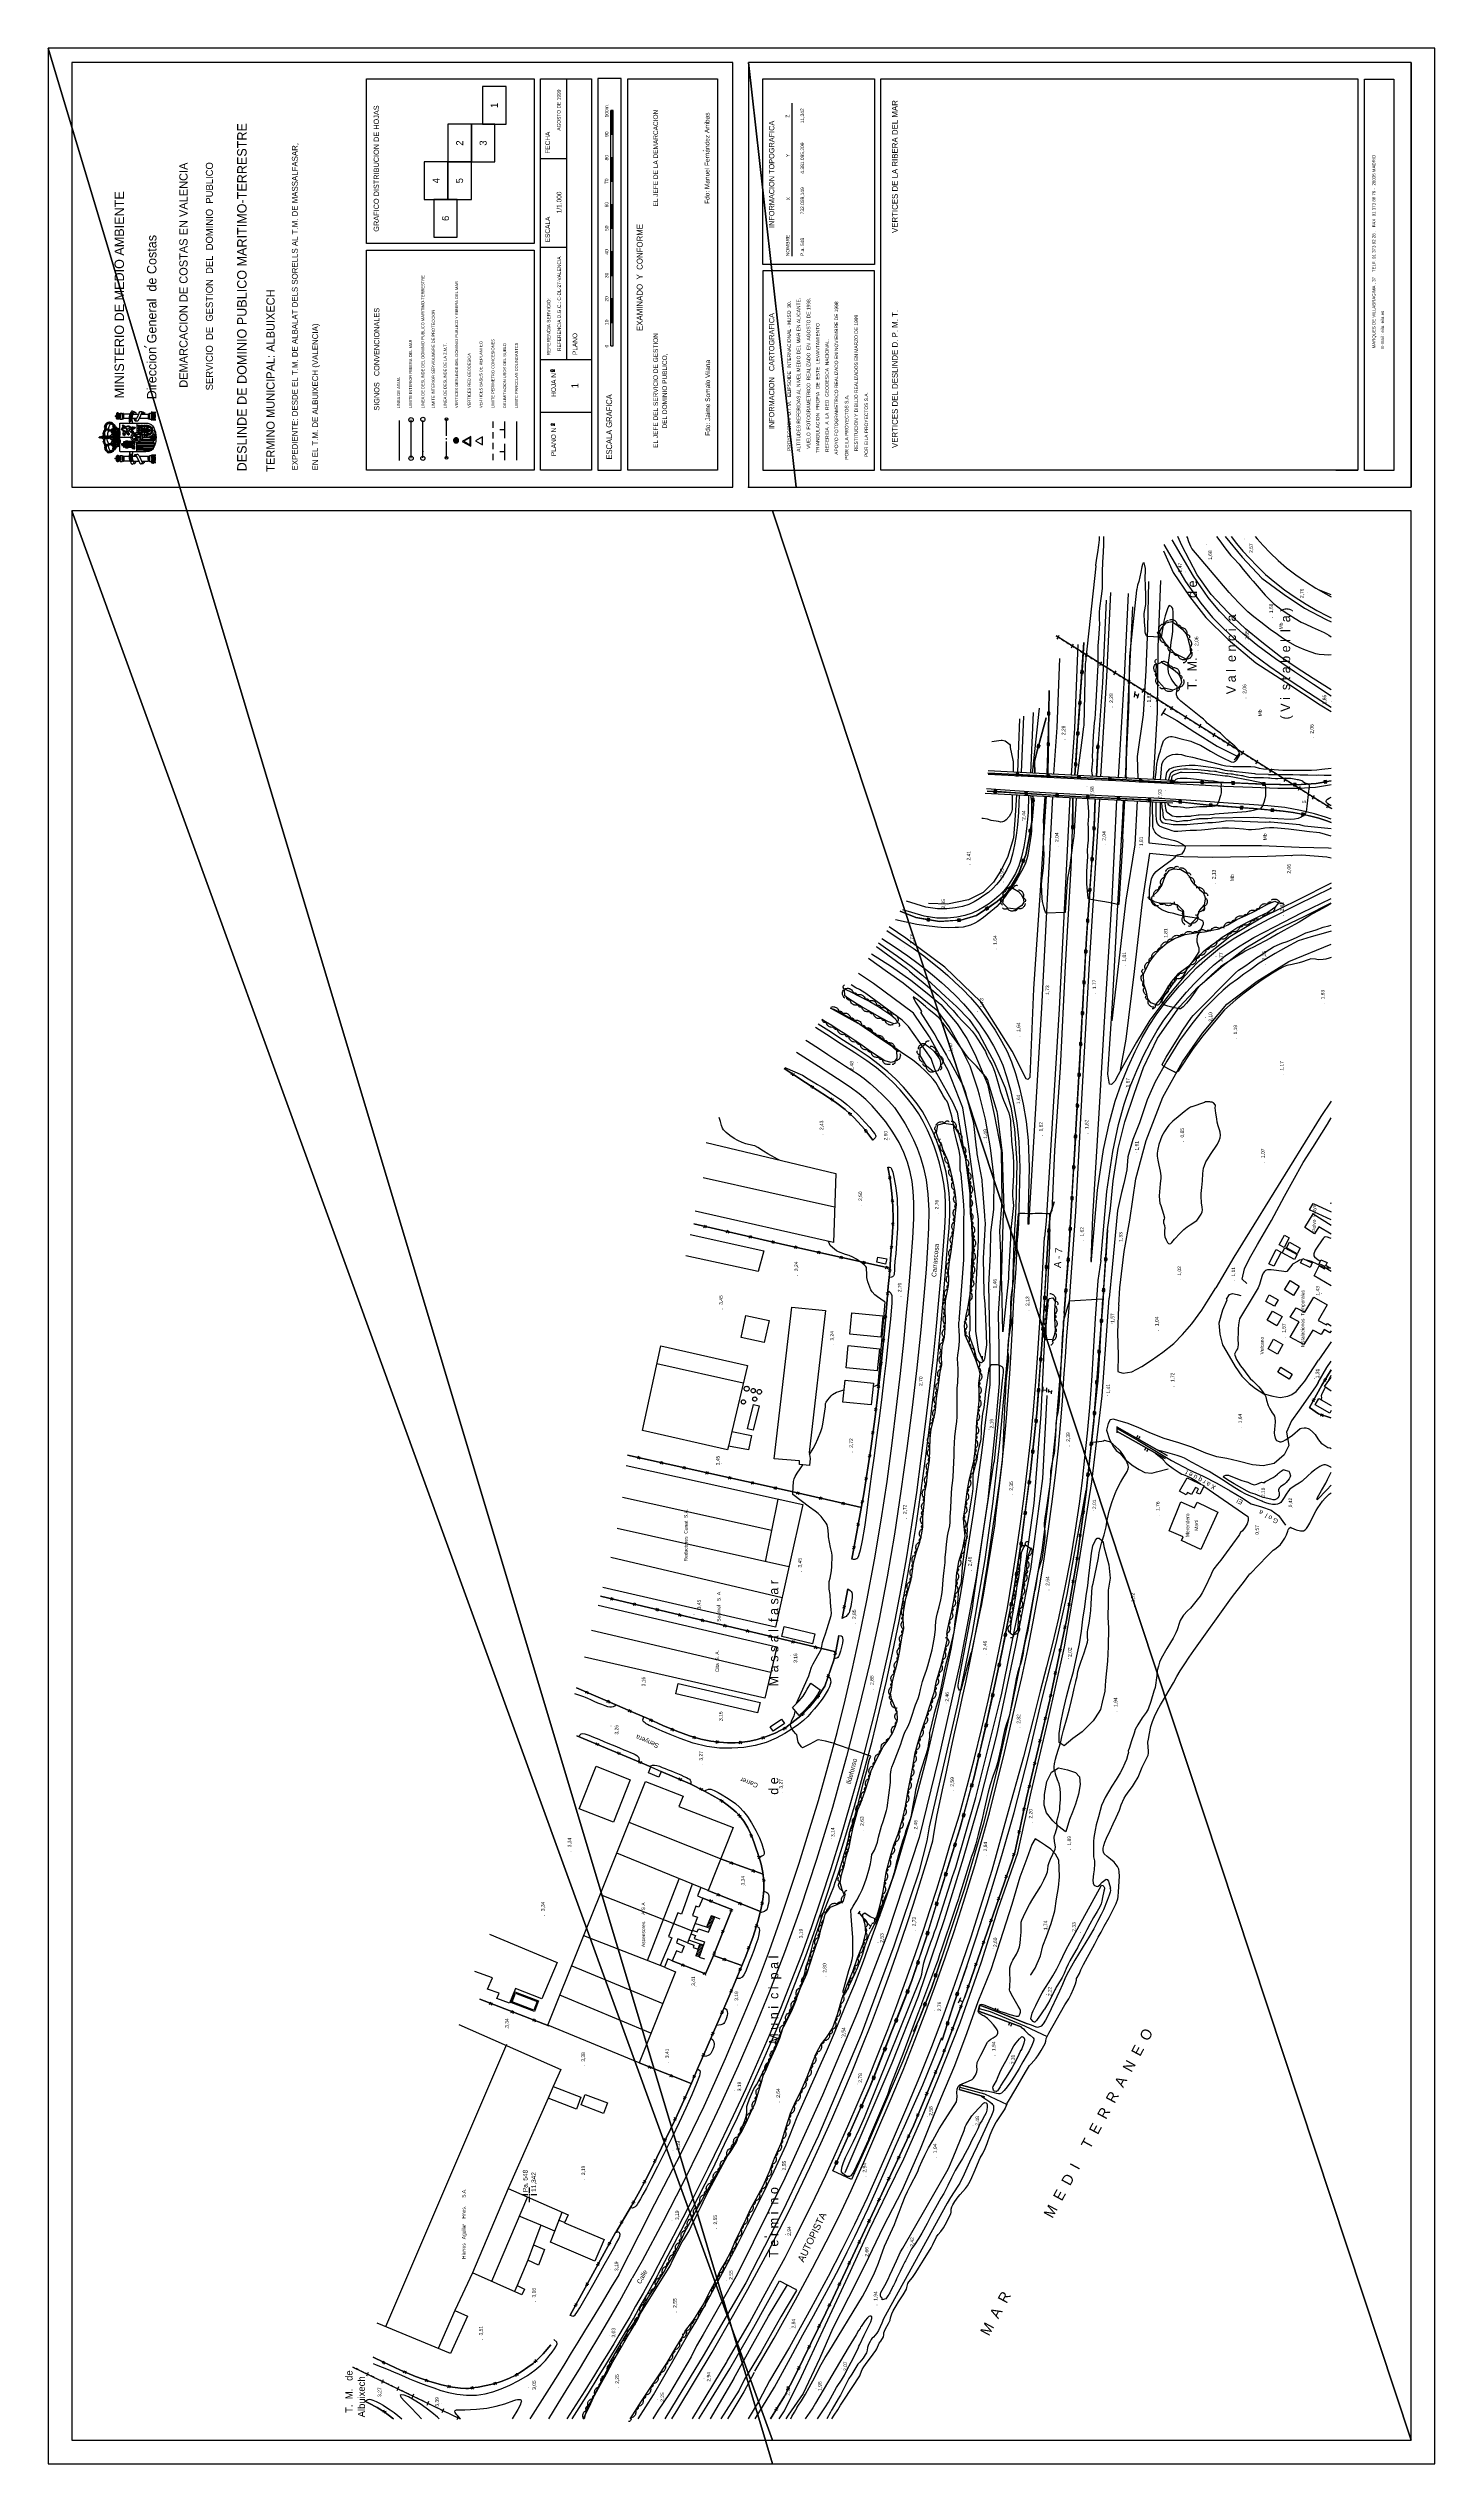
# Model space of a CAD drawing. Extents: x 731854 to 732444, y 4380981 to 4382008.
import ezdxf
from ezdxf.enums import TextEntityAlignment as Align

# ---------------------------------------------------------------- set-up
doc = ezdxf.new("R2010")
doc.units = 0
doc.linetypes.add('DASHED', pattern=[0])
doc.linetypes.add('HIDDEN', pattern=[0])
doc.layers.get('0').update_dxf_attribs({"linetype": 'CONTINUOUS'})
for name, color, linetype in [('1', 7, 'CONTINUOUS'), ('10', 7, 'CONTINUOUS'), ('11', 7, 'CONTINUOUS'), ('14', 7, 'CONTINUOUS'), ('2', 7, 'CONTINUOUS'), ('24', 7, 'CONTINUOUS'), ('25', 7, 'CONTINUOUS'), ('26', 7, 'CONTINUOUS'), ('28', 7, 'CONTINUOUS'), ('3', 7, 'CONTINUOUS'), ('36', 7, 'CONTINUOUS'), ('41', 7, 'CONTINUOUS'), ('42', 7, 'CONTINUOUS'), ('44', 7, 'CONTINUOUS'), ('48', 7, 'CONTINUOUS'), ('50', 7, 'CONTINUOUS'), ('53', 7, 'CONTINUOUS'), ('56', 7, 'CONTINUOUS'), ('57', 7, 'CONTINUOUS'), ('8', 7, 'CONTINUOUS'), ('9', 7, 'CONTINUOUS'), ('PATTERN_CLASS', 7, 'CONTINUOUS')]:
    doc.layers.add(name, color=color, linetype=linetype)

msp = doc.modelspace()

# ---------------------------------------------------------------- linework, layer by layer
at = {"color": 0, "linetype": 'CONTINUOUS'}
for p, q in [((732434, 4382001.5), (732434, 4381821)), ((732074.94, 4381875.2), (732074.94, 4381994.48)), ((732093.67, 4381881.01), (732093.67, 4381981.01)), ((732094.67, 4381980.01), (732093.67, 4381981.01)), ((732093.67, 4381881.01), (732093.67, 4381981.01)), ((732094.67, 4381980.01), (732093.67, 4381981.01)), ((732094.67, 4381979.99), (732093.67, 4381980.99)), ((732094.67, 4381979.99), (732093.67, 4381980.99)), ((732094.67, 4381979.98), (732093.67, 4381980.98)), ((732094.67, 4381979.98), (732093.67, 4381980.98)), ((732094.67, 4381979.96), (732093.67, 4381980.96)), ((732094.67, 4381979.96), (732093.67, 4381980.96)), ((732094.67, 4381979.95), (732093.67, 4381980.95)), ((732094.67, 4381979.95), (732093.67, 4381980.95)), ((732094.67, 4381979.93), (732093.67, 4381980.93)), ((732094.67, 4381979.93), (732093.67, 4381980.93)), ((732094.67, 4381979.92), (732093.67, 4381980.92)), ((732094.67, 4381979.92), (732093.67, 4381980.92)), ((732094.67, 4381979.91), (732093.67, 4381980.91)), ((732094.67, 4381979.91), (732093.67, 4381980.91)), ((732094.67, 4381979.89), (732093.67, 4381980.89)), ((732094.67, 4381979.89), (732093.67, 4381980.89)), ((732094.67, 4381979.88), (732093.67, 4381980.88)), ((732094.67, 4381979.88), (732093.67, 4381980.88)), ((732094.67, 4381979.86), (732093.67, 4381980.86)), ((732094.67, 4381979.86), (732093.67, 4381980.86)), ((732094.67, 4381979.85), (732093.67, 4381980.85)), ((732094.67, 4381979.85), (732093.67, 4381980.85)), ((732094.67, 4381979.84), (732093.67, 4381980.84)), ((732094.67, 4381979.84), (732093.67, 4381980.84)), ((732094.67, 4381979.82), (732093.67, 4381980.82)), ((732094.67, 4381979.82), (732093.67, 4381980.82)), ((732094.67, 4381979.81), (732093.67, 4381980.81)), ((732094.67, 4381979.81), (732093.67, 4381980.81)), ((732094.67, 4381979.79), (732093.67, 4381980.79)), ((732094.67, 4381979.79), (732093.67, 4381980.79)), ((732094.67, 4381979.78), (732093.67, 4381980.78)), ((732094.67, 4381979.78), (732093.67, 4381980.78)), ((732094.67, 4381979.76), (732093.67, 4381980.76)), ((732094.67, 4381979.76), (732093.67, 4381980.76)), ((732094.67, 4381979.75), (732093.67, 4381980.75)), ((732094.67, 4381979.75), (732093.67, 4381980.75)), ((732094.67, 4381979.74), (732093.67, 4381980.74)), ((732094.67, 4381979.74), (732093.67, 4381980.74)), ((732094.67, 4381979.72), (732093.67, 4381980.72)), ((732094.67, 4381979.72), (732093.67, 4381980.72)), ((732094.67, 4381979.71), (732093.67, 4381980.71)), ((732094.67, 4381979.71), (732093.67, 4381980.71)), ((732094.67, 4381979.69), (732093.67, 4381980.69)), ((732094.67, 4381979.69), (732093.67, 4381980.69)), ((732094.67, 4381979.68), (732093.67, 4381980.68)), ((732094.67, 4381979.68), (732093.67, 4381980.68)), ((732094.67, 4381979.67), (732093.67, 4381980.67)), ((732094.67, 4381979.67), (732093.67, 4381980.67)), ((732094.67, 4381979.65), (732093.67, 4381980.65)), ((732094.67, 4381979.65), (732093.67, 4381980.65)), ((732094.67, 4381979.64), (732093.67, 4381980.64)), ((732094.67, 4381979.64), (732093.67, 4381980.64)), ((732094.67, 4381979.62), (732093.67, 4381980.62)), ((732094.67, 4381979.62), (732093.67, 4381980.62)), ((732094.67, 4381979.61), (732093.67, 4381980.61)), ((732094.67, 4381979.61), (732093.67, 4381980.61)), ((732094.67, 4381979.6), (732093.67, 4381980.6)), ((732094.67, 4381979.6), (732093.67, 4381980.6)), ((732094.67, 4381979.58), (732093.67, 4381980.58)), ((732094.67, 4381979.58), (732093.67, 4381980.58)), ((732094.67, 4381979.57), (732093.67, 4381980.57)), ((732094.67, 4381979.57), (732093.67, 4381980.57)), ((732094.67, 4381979.55), (732093.67, 4381980.55)), ((732094.67, 4381979.55), (732093.67, 4381980.55)), ((732094.67, 4381979.54), (732093.67, 4381980.54)), ((732094.67, 4381979.54), (732093.67, 4381980.54)), ((732094.67, 4381979.52), (732093.67, 4381980.52)), ((732094.67, 4381979.52), (732093.67, 4381980.52)), ((732094.67, 4381979.51), (732093.67, 4381980.51)), ((732094.67, 4381979.51), (732093.67, 4381980.51)), ((732094.67, 4381979.5), (732093.67, 4381980.5)), ((732094.67, 4381979.5), (732093.67, 4381980.5)), ((732094.67, 4381979.48), (732093.67, 4381980.48)), ((732094.67, 4381979.48), (732093.67, 4381980.48)), ((732094.67, 4381979.47), (732093.67, 4381980.47)), ((732094.67, 4381979.47), (732093.67, 4381980.47)), ((732094.67, 4381979.45), (732093.67, 4381980.45)), ((732094.67, 4381979.45), (732093.67, 4381980.45)), ((732094.67, 4381979.44), (732093.67, 4381980.44)), ((732094.67, 4381979.44), (732093.67, 4381980.44)), ((732094.67, 4381979.43), (732093.67, 4381980.43)), ((732094.67, 4381979.43), (732093.67, 4381980.43)), ((732094.67, 4381979.41), (732093.67, 4381980.41)), ((732094.67, 4381979.41), (732093.67, 4381980.41)), ((732094.67, 4381979.4), (732093.67, 4381980.4)), ((732094.67, 4381979.4), (732093.67, 4381980.4)), ((732094.67, 4381979.38), (732093.67, 4381980.38)), ((732094.67, 4381979.38), (732093.67, 4381980.38)), ((732094.67, 4381979.37), (732093.67, 4381980.37)), ((732094.67, 4381979.37), (732093.67, 4381980.37)), ((732094.67, 4381979.35), (732093.67, 4381980.35)), ((732094.67, 4381979.35), (732093.67, 4381980.35)), ((732094.67, 4381979.34), (732093.67, 4381980.34)), ((732094.67, 4381979.34), (732093.67, 4381980.34)), ((732094.67, 4381979.33), (732093.67, 4381980.33)), ((732094.67, 4381979.33), (732093.67, 4381980.33)), ((732094.67, 4381979.31), (732093.67, 4381980.31)), ((732094.67, 4381979.31), (732093.67, 4381980.31)), ((732094.67, 4381979.3), (732093.67, 4381980.3)), ((732094.67, 4381979.3), (732093.67, 4381980.3)), ((732094.67, 4381979.28), (732093.67, 4381980.28)), ((732094.67, 4381979.28), (732093.67, 4381980.28)), ((732094.67, 4381979.27), (732093.67, 4381980.27)), ((732094.67, 4381979.27), (732093.67, 4381980.27)), ((732094.67, 4381979.26), (732093.67, 4381980.26)), ((732094.67, 4381979.26), (732093.67, 4381980.26)), ((732094.67, 4381979.24), (732093.67, 4381980.24)), ((732094.67, 4381979.24), (732093.67, 4381980.24)), ((732094.67, 4381979.23), (732093.67, 4381980.23)), ((732094.67, 4381979.23), (732093.67, 4381980.23)), ((732094.67, 4381979.21), (732093.67, 4381980.21)), ((732094.67, 4381979.21), (732093.67, 4381980.21)), ((732094.67, 4381979.2), (732093.67, 4381980.2)), ((732094.67, 4381979.2), (732093.67, 4381980.2)), ((732094.67, 4381979.18), (732093.67, 4381980.18)), ((732094.67, 4381979.18), (732093.67, 4381980.18)), ((732094.67, 4381979.17), (732093.67, 4381980.17)), ((732094.67, 4381979.17), (732093.67, 4381980.17)), ((732094.67, 4381979.16), (732093.67, 4381980.16)), ((732094.67, 4381979.16), (732093.67, 4381980.16)), ((732094.67, 4381979.14), (732093.67, 4381980.14)), ((732094.67, 4381979.14), (732093.67, 4381980.14)), ((732094.67, 4381979.13), (732093.67, 4381980.13)), ((732094.67, 4381979.13), (732093.67, 4381980.13)), ((732094.67, 4381979.11), (732093.67, 4381980.11)), ((732094.67, 4381979.11), (732093.67, 4381980.11)), ((732094.67, 4381979.1), (732093.67, 4381980.1)), ((732094.67, 4381979.1), (732093.67, 4381980.1)), ((732094.67, 4381979.09), (732093.67, 4381980.09)), ((732094.67, 4381979.09), (732093.67, 4381980.09)), ((732094.67, 4381979.07), (732093.67, 4381980.07)), ((732094.67, 4381979.07), (732093.67, 4381980.07)), ((732094.67, 4381979.06), (732093.67, 4381980.06)), ((732094.67, 4381979.06), (732093.67, 4381980.06)), ((732094.67, 4381979.04), (732093.67, 4381980.04)), ((732094.67, 4381979.04), (732093.67, 4381980.04)), ((732094.67, 4381979.03), (732093.67, 4381980.03)), ((732094.67, 4381979.03), (732093.67, 4381980.03)), ((732094.67, 4381979.02), (732093.67, 4381980.02)), ((732094.67, 4381979.02), (732093.67, 4381980.02)), ((732094.67, 4381979), (732093.67, 4381980)), ((732094.67, 4381979), (732093.67, 4381980)), ((732094.67, 4381978.99), (732093.67, 4381979.99)), ((732094.67, 4381978.99), (732093.67, 4381979.99)), ((732094.67, 4381978.97), (732093.67, 4381979.97)), ((732094.67, 4381978.97), (732093.67, 4381979.97)), ((732094.67, 4381978.96), (732093.67, 4381979.96)), ((732094.67, 4381978.96), (732093.67, 4381979.96)), ((732094.67, 4381978.94), (732093.67, 4381979.94)), ((732094.67, 4381978.94), (732093.67, 4381979.94)), ((732094.67, 4381978.93), (732093.67, 4381979.93)), ((732094.67, 4381978.93), (732093.67, 4381979.93)), ((732094.67, 4381978.92), (732093.67, 4381979.92)), ((732094.67, 4381978.92), (732093.67, 4381979.92)), ((732094.67, 4381978.9), (732093.67, 4381979.9)), ((732094.67, 4381978.9), (732093.67, 4381979.9)), ((732094.67, 4381978.89), (732093.67, 4381979.89)), ((732094.67, 4381978.89), (732093.67, 4381979.89)), ((732094.67, 4381978.87), (732093.67, 4381979.87)), ((732094.67, 4381978.87), (732093.67, 4381979.87)), ((732094.67, 4381978.86), (732093.67, 4381979.86)), ((732094.67, 4381978.86), (732093.67, 4381979.86)), ((732094.67, 4381978.85), (732093.67, 4381979.85)), ((732094.67, 4381978.85), (732093.67, 4381979.85)), ((732094.67, 4381978.83), (732093.67, 4381979.83)), ((732094.67, 4381978.83), (732093.67, 4381979.83)), ((732094.67, 4381978.82), (732093.67, 4381979.82)), ((732094.67, 4381978.82), (732093.67, 4381979.82)), ((732094.67, 4381978.8), (732093.67, 4381979.8)), ((732094.67, 4381978.8), (732093.67, 4381979.8)), ((732094.67, 4381978.79), (732093.67, 4381979.79)), ((732094.67, 4381978.79), (732093.67, 4381979.79)), ((732094.67, 4381978.77), (732093.67, 4381979.77)), ((732094.67, 4381978.77), (732093.67, 4381979.77)), ((732094.67, 4381978.76), (732093.67, 4381979.76)), ((732094.67, 4381978.76), (732093.67, 4381979.76)), ((732094.67, 4381978.75), (732093.67, 4381979.75)), ((732094.67, 4381978.75), (732093.67, 4381979.75)), ((732094.67, 4381978.73), (732093.67, 4381979.73)), ((732094.67, 4381978.73), (732093.67, 4381979.73)), ((732094.67, 4381978.72), (732093.67, 4381979.72)), ((732094.67, 4381978.72), (732093.67, 4381979.72)), ((732094.67, 4381978.7), (732093.67, 4381979.7)), ((732094.67, 4381978.7), (732093.67, 4381979.7)), ((732094.67, 4381978.69), (732093.67, 4381979.69)), ((732094.67, 4381978.69), (732093.67, 4381979.69)), ((732094.67, 4381978.68), (732093.67, 4381979.68)), ((732094.67, 4381978.68), (732093.67, 4381979.68)), ((732094.67, 4381978.66), (732093.67, 4381979.66)), ((732094.67, 4381978.66), (732093.67, 4381979.66)), ((732094.67, 4381978.65), (732093.67, 4381979.65)), ((732094.67, 4381978.65), (732093.67, 4381979.65)), ((732094.67, 4381978.63), (732093.67, 4381979.63)), ((732094.67, 4381978.63), (732093.67, 4381979.63)), ((732094.67, 4381978.62), (732093.67, 4381979.62)), ((732094.67, 4381978.62), (732093.67, 4381979.62)), ((732094.67, 4381978.61), (732093.67, 4381979.61)), ((732094.67, 4381978.61), (732093.67, 4381979.61)), ((732094.67, 4381978.59), (732093.67, 4381979.59)), ((732094.67, 4381978.59), (732093.67, 4381979.59)), ((732094.67, 4381978.58), (732093.67, 4381979.58)), ((732094.67, 4381978.58), (732093.67, 4381979.58)), ((732094.67, 4381978.56), (732093.67, 4381979.56)), ((732094.67, 4381978.56), (732093.67, 4381979.56)), ((732094.67, 4381978.55), (732093.67, 4381979.55)), ((732094.67, 4381978.55), (732093.67, 4381979.55)), ((732094.67, 4381978.53), (732093.67, 4381979.53)), ((732094.67, 4381978.53), (732093.67, 4381979.53)), ((732094.67, 4381978.52), (732093.67, 4381979.52)), ((732094.67, 4381978.52), (732093.67, 4381979.52)), ((732094.67, 4381978.51), (732093.67, 4381979.51)), ((732094.67, 4381978.51), (732093.67, 4381979.51)), ((732094.67, 4381978.49), (732093.67, 4381979.49)), ((732094.67, 4381978.49), (732093.67, 4381979.49)), ((732094.67, 4381978.48), (732093.67, 4381979.48)), ((732094.67, 4381978.48), (732093.67, 4381979.48)), ((732094.67, 4381978.46), (732093.67, 4381979.46)), ((732094.67, 4381978.46), (732093.67, 4381979.46)), ((732094.67, 4381978.45), (732093.67, 4381979.45)), ((732094.67, 4381978.45), (732093.67, 4381979.45)), ((732094.67, 4381978.44), (732093.67, 4381979.44)), ((732094.67, 4381978.44), (732093.67, 4381979.44)), ((732094.67, 4381978.42), (732093.67, 4381979.42)), ((732094.67, 4381978.42), (732093.67, 4381979.42)), ((732094.67, 4381978.41), (732093.67, 4381979.41)), ((732094.67, 4381978.41), (732093.67, 4381979.41)), ((732094.67, 4381978.39), (732093.67, 4381979.39)), ((732094.67, 4381978.39), (732093.67, 4381979.39)), ((732094.67, 4381978.38), (732093.67, 4381979.38)), ((732094.67, 4381978.38), (732093.67, 4381979.38)), ((732094.67, 4381978.36), (732093.67, 4381979.36)), ((732094.67, 4381978.36), (732093.67, 4381979.36)), ((732094.67, 4381978.35), (732093.67, 4381979.35)), ((732094.67, 4381978.35), (732093.67, 4381979.35)), ((732094.67, 4381978.34), (732093.67, 4381979.34)), ((732094.67, 4381978.34), (732093.67, 4381979.34)), ((732094.67, 4381978.32), (732093.67, 4381979.32)), ((732094.67, 4381978.32), (732093.67, 4381979.32)), ((732094.67, 4381978.31), (732093.67, 4381979.31)), ((732094.67, 4381978.31), (732093.67, 4381979.31)), ((732094.67, 4381978.29), (732093.67, 4381979.29)), ((732094.67, 4381978.29), (732093.67, 4381979.29)), ((732094.67, 4381978.28), (732093.67, 4381979.28)), ((732094.67, 4381978.28), (732093.67, 4381979.28)), ((732094.67, 4381978.27), (732093.67, 4381979.27)), ((732094.67, 4381978.27), (732093.67, 4381979.27)), ((732094.67, 4381978.25), (732093.67, 4381979.25)), ((732094.67, 4381978.25), (732093.67, 4381979.25)), ((732094.67, 4381978.24), (732093.67, 4381979.24)), ((732094.67, 4381978.24), (732093.67, 4381979.24)), ((732094.67, 4381978.22), (732093.67, 4381979.22)), ((732094.67, 4381978.22), (732093.67, 4381979.22)), ((732094.67, 4381978.21), (732093.67, 4381979.21)), ((732094.67, 4381978.21), (732093.67, 4381979.21)), ((732094.67, 4381978.2), (732093.67, 4381979.2)), ((732094.67, 4381978.2), (732093.67, 4381979.2)), ((732094.67, 4381978.18), (732093.67, 4381979.18)), ((732094.67, 4381978.18), (732093.67, 4381979.18)), ((732094.67, 4381978.17), (732093.67, 4381979.17)), ((732094.67, 4381978.17), (732093.67, 4381979.17)), ((732094.67, 4381978.15), (732093.67, 4381979.15)), ((732094.67, 4381978.15), (732093.67, 4381979.15)), ((732094.67, 4381978.14), (732093.67, 4381979.14)), ((732094.67, 4381978.14), (732093.67, 4381979.14)), ((732094.67, 4381978.12), (732093.67, 4381979.12)), ((732094.67, 4381978.12), (732093.67, 4381979.12)), ((732094.67, 4381978.11), (732093.67, 4381979.11)), ((732094.67, 4381978.11), (732093.67, 4381979.11)), ((732094.67, 4381978.1), (732093.67, 4381979.1)), ((732094.67, 4381978.1), (732093.67, 4381979.1)), ((732094.67, 4381978.08), (732093.67, 4381979.08)), ((732094.67, 4381978.08), (732093.67, 4381979.08)), ((732094.67, 4381978.07), (732093.67, 4381979.07)), ((732094.67, 4381978.07), (732093.67, 4381979.07)), ((732094.67, 4381978.05), (732093.67, 4381979.05)), ((732094.67, 4381978.05), (732093.67, 4381979.05)), ((732094.67, 4381978.04), (732093.67, 4381979.04)), ((732094.67, 4381978.04), (732093.67, 4381979.04)), ((732094.67, 4381978.03), (732093.67, 4381979.03)), ((732094.67, 4381978.03), (732093.67, 4381979.03)), ((732094.67, 4381978.01), (732093.67, 4381979.01)), ((732094.67, 4381978.01), (732093.67, 4381979.01)), ((732094.67, 4381978), (732093.67, 4381979)), ((732094.67, 4381978), (732093.67, 4381979)), ((732094.67, 4381977.98), (732093.67, 4381978.98)), ((732094.67, 4381977.98), (732093.67, 4381978.98)), ((732094.67, 4381977.97), (732093.67, 4381978.97)), ((732094.67, 4381977.97), (732093.67, 4381978.97)), ((732094.67, 4381977.95), (732093.67, 4381978.95)), ((732094.67, 4381977.95), (732093.67, 4381978.95)), ((732094.67, 4381977.94), (732093.67, 4381978.94)), ((732094.67, 4381977.94), (732093.67, 4381978.94)), ((732094.67, 4381977.93), (732093.67, 4381978.93)), ((732094.67, 4381977.93), (732093.67, 4381978.93)), ((732094.67, 4381977.91), (732093.67, 4381978.91)), ((732094.67, 4381977.91), (732093.67, 4381978.91)), ((732094.67, 4381977.9), (732093.67, 4381978.9)), ((732094.67, 4381977.9), (732093.67, 4381978.9)), ((732094.67, 4381977.88), (732093.67, 4381978.88)), ((732094.67, 4381977.88), (732093.67, 4381978.88)), ((732094.67, 4381977.87), (732093.67, 4381978.87)), ((732094.67, 4381977.87), (732093.67, 4381978.87)), ((732094.67, 4381977.86), (732093.67, 4381978.86)), ((732094.67, 4381977.86), (732093.67, 4381978.86)), ((732094.67, 4381977.84), (732093.67, 4381978.84)), ((732094.67, 4381977.84), (732093.67, 4381978.84)), ((732094.67, 4381977.83), (732093.67, 4381978.83)), ((732094.67, 4381977.83), (732093.67, 4381978.83)), ((732094.67, 4381977.81), (732093.67, 4381978.81)), ((732094.67, 4381977.81), (732093.67, 4381978.81)), ((732094.67, 4381977.8), (732093.67, 4381978.8)), ((732094.67, 4381977.8), (732093.67, 4381978.8)), ((732094.67, 4381977.78), (732093.67, 4381978.78)), ((732094.67, 4381977.78), (732093.67, 4381978.78)), ((732094.67, 4381977.77), (732093.67, 4381978.77)), ((732094.67, 4381977.77), (732093.67, 4381978.77)), ((732094.67, 4381977.76), (732093.67, 4381978.76)), ((732094.67, 4381977.76), (732093.67, 4381978.76)), ((732094.67, 4381977.74), (732093.67, 4381978.74)), ((732094.67, 4381977.74), (732093.67, 4381978.74)), ((732094.67, 4381977.73), (732093.67, 4381978.73)), ((732094.67, 4381977.73), (732093.67, 4381978.73)), ((732094.67, 4381977.71), (732093.67, 4381978.71)), ((732094.67, 4381977.71), (732093.67, 4381978.71)), ((732094.67, 4381977.7), (732093.67, 4381978.7)), ((732094.67, 4381977.7), (732093.67, 4381978.7)), ((732094.67, 4381977.69), (732093.67, 4381978.69)), ((732094.67, 4381977.69), (732093.67, 4381978.69)), ((732094.67, 4381977.67), (732093.67, 4381978.67)), ((732094.67, 4381977.67), (732093.67, 4381978.67)), ((732094.67, 4381977.66), (732093.67, 4381978.66)), ((732094.67, 4381977.66), (732093.67, 4381978.66)), ((732094.67, 4381977.64), (732093.67, 4381978.64)), ((732094.67, 4381977.64), (732093.67, 4381978.64)), ((732094.67, 4381977.63), (732093.67, 4381978.63)), ((732094.67, 4381977.63), (732093.67, 4381978.63)), ((732094.67, 4381977.62), (732093.67, 4381978.62)), ((732094.67, 4381977.62), (732093.67, 4381978.62)), ((732094.67, 4381977.6), (732093.67, 4381978.6)), ((732094.67, 4381977.6), (732093.67, 4381978.6)), ((732094.67, 4381977.59), (732093.67, 4381978.59)), ((732094.67, 4381977.59), (732093.67, 4381978.59)), ((732094.67, 4381977.57), (732093.67, 4381978.57)), ((732094.67, 4381977.57), (732093.67, 4381978.57)), ((732094.67, 4381977.56), (732093.67, 4381978.56)), ((732094.67, 4381977.56), (732093.67, 4381978.56)), ((732094.67, 4381977.54), (732093.67, 4381978.54)), ((732094.67, 4381977.54), (732093.67, 4381978.54)), ((732094.67, 4381977.53), (732093.67, 4381978.53)), ((732094.67, 4381977.53), (732093.67, 4381978.53)), ((732094.67, 4381977.52), (732093.67, 4381978.52)), ((732094.67, 4381977.52), (732093.67, 4381978.52)), ((732094.67, 4381977.5), (732093.67, 4381978.5)), ((732094.67, 4381977.5), (732093.67, 4381978.5)), ((732094.67, 4381977.49), (732093.67, 4381978.49)), ((732094.67, 4381977.49), (732093.67, 4381978.49)), ((732094.67, 4381977.47), (732093.67, 4381978.47)), ((732094.67, 4381977.47), (732093.67, 4381978.47)), ((732094.67, 4381977.46), (732093.67, 4381978.46)), ((732094.67, 4381977.46), (732093.67, 4381978.46)), ((732094.67, 4381977.45), (732093.67, 4381978.45)), ((732094.67, 4381977.45), (732093.67, 4381978.45)), ((732094.67, 4381977.43), (732093.67, 4381978.43)), ((732094.67, 4381977.43), (732093.67, 4381978.43)), ((732094.67, 4381977.42), (732093.67, 4381978.42)), ((732094.67, 4381977.42), (732093.67, 4381978.42)), ((732094.67, 4381977.4), (732093.67, 4381978.4)), ((732094.67, 4381977.4), (732093.67, 4381978.4)), ((732094.67, 4381977.39), (732093.67, 4381978.39)), ((732094.67, 4381977.39), (732093.67, 4381978.39)), ((732094.67, 4381977.37), (732093.67, 4381978.37)), ((732094.67, 4381977.37), (732093.67, 4381978.37)), ((732094.67, 4381977.36), (732093.67, 4381978.36)), ((732094.67, 4381977.36), (732093.67, 4381978.36)), ((732094.67, 4381977.35), (732093.67, 4381978.35)), ((732094.67, 4381977.35), (732093.67, 4381978.35)), ((732094.67, 4381977.33), (732093.67, 4381978.33)), ((732094.67, 4381977.33), (732093.67, 4381978.33)), ((732094.67, 4381977.32), (732093.67, 4381978.32)), ((732094.67, 4381977.32), (732093.67, 4381978.32)), ((732094.67, 4381977.3), (732093.67, 4381978.3)), ((732094.67, 4381977.3), (732093.67, 4381978.3)), ((732094.67, 4381977.29), (732093.67, 4381978.29)), ((732094.67, 4381977.29), (732093.67, 4381978.29)), ((732094.67, 4381977.28), (732093.67, 4381978.28)), ((732094.67, 4381977.28), (732093.67, 4381978.28)), ((732094.67, 4381977.26), (732093.67, 4381978.26)), ((732094.67, 4381977.26), (732093.67, 4381978.26)), ((732094.67, 4381977.25), (732093.67, 4381978.25)), ((732094.67, 4381977.25), (732093.67, 4381978.25)), ((732094.67, 4381977.23), (732093.67, 4381978.23)), ((732094.67, 4381977.23), (732093.67, 4381978.23)), ((732094.67, 4381977.22), (732093.67, 4381978.22)), ((732094.67, 4381977.22), (732093.67, 4381978.22)), ((732094.67, 4381977.21), (732093.67, 4381978.21)), ((732094.67, 4381977.21), (732093.67, 4381978.21)), ((732094.67, 4381977.19), (732093.67, 4381978.19)), ((732094.67, 4381977.19), (732093.67, 4381978.19)), ((732094.67, 4381977.18), (732093.67, 4381978.18)), ((732094.67, 4381977.18), (732093.67, 4381978.18)), ((732094.67, 4381977.16), (732093.67, 4381978.16)), ((732094.67, 4381977.16), (732093.67, 4381978.16)), ((732094.67, 4381977.15), (732093.67, 4381978.15)), ((732094.67, 4381977.15), (732093.67, 4381978.15)), ((732094.67, 4381977.13), (732093.67, 4381978.13)), ((732094.67, 4381977.13), (732093.67, 4381978.13)), ((732094.67, 4381977.12), (732093.67, 4381978.12)), ((732094.67, 4381977.12), (732093.67, 4381978.12)), ((732094.67, 4381977.11), (732093.67, 4381978.11)), ((732094.67, 4381977.11), (732093.67, 4381978.11)), ((732094.67, 4381977.09), (732093.67, 4381978.09)), ((732094.67, 4381977.09), (732093.67, 4381978.09)), ((732094.67, 4381977.08), (732093.67, 4381978.08)), ((732094.67, 4381977.08), (732093.67, 4381978.08)), ((732094.67, 4381977.06), (732093.67, 4381978.06)), ((732094.67, 4381977.06), (732093.67, 4381978.06)), ((732094.67, 4381977.05), (732093.67, 4381978.05)), ((732094.67, 4381977.05), (732093.67, 4381978.05)), ((732094.67, 4381977.04), (732093.67, 4381978.04)), ((732094.67, 4381977.04), (732093.67, 4381978.04)), ((732094.67, 4381977.02), (732093.67, 4381978.02)), ((732094.67, 4381977.02), (732093.67, 4381978.02)), ((732094.67, 4381977.01), (732093.67, 4381978.01)), ((732094.67, 4381977.01), (732093.67, 4381978.01)), ((732094.67, 4381976.99), (732093.67, 4381977.99)), ((732094.67, 4381976.99), (732093.67, 4381977.99)), ((732094.67, 4381976.98), (732093.67, 4381977.98)), ((732094.67, 4381976.98), (732093.67, 4381977.98)), ((732094.67, 4381976.96), (732093.67, 4381977.96)), ((732094.67, 4381976.96), (732093.67, 4381977.96)), ((732094.67, 4381976.95), (732093.67, 4381977.95)), ((732094.67, 4381976.95), (732093.67, 4381977.95)), ((732094.67, 4381976.94), (732093.67, 4381977.94)), ((732094.67, 4381976.94), (732093.67, 4381977.94)), ((732094.67, 4381976.92), (732093.67, 4381977.92)), ((732094.67, 4381976.92), (732093.67, 4381977.92)), ((732094.67, 4381976.91), (732093.67, 4381977.91)), ((732094.67, 4381976.91), (732093.67, 4381977.91)), ((732094.67, 4381976.89), (732093.67, 4381977.89)), ((732094.67, 4381976.89), (732093.67, 4381977.89)), ((732094.67, 4381976.88), (732093.67, 4381977.88)), ((732094.67, 4381976.88), (732093.67, 4381977.88)), ((732094.67, 4381976.87), (732093.67, 4381977.87)), ((732094.67, 4381976.87), (732093.67, 4381977.87)), ((732094.67, 4381976.85), (732093.67, 4381977.85)), ((732094.67, 4381976.85), (732093.67, 4381977.85)), ((732094.67, 4381976.84), (732093.67, 4381977.84)), ((732094.67, 4381976.84), (732093.67, 4381977.84)), ((732094.67, 4381976.82), (732093.67, 4381977.82)), ((732094.67, 4381976.82), (732093.67, 4381977.82)), ((732094.67, 4381976.81), (732093.67, 4381977.81)), ((732094.67, 4381976.81), (732093.67, 4381977.81)), ((732094.67, 4381976.79), (732093.67, 4381977.79)), ((732094.67, 4381976.79), (732093.67, 4381977.79)), ((732094.67, 4381976.78), (732093.67, 4381977.78)), ((732094.67, 4381976.78), (732093.67, 4381977.78)), ((732094.67, 4381976.77), (732093.67, 4381977.77)), ((732094.67, 4381976.77), (732093.67, 4381977.77)), ((732094.67, 4381976.75), (732093.67, 4381977.75)), ((732094.67, 4381976.75), (732093.67, 4381977.75)), ((732094.67, 4381976.74), (732093.67, 4381977.74)), ((732094.67, 4381976.74), (732093.67, 4381977.74)), ((732094.67, 4381976.72), (732093.67, 4381977.72)), ((732094.67, 4381976.72), (732093.67, 4381977.72)), ((732094.67, 4381976.71), (732093.67, 4381977.71)), ((732094.67, 4381976.71), (732093.67, 4381977.71)), ((732094.67, 4381976.7), (732093.67, 4381977.7)), ((732094.67, 4381976.7), (732093.67, 4381977.7)), ((732094.67, 4381976.68), (732093.67, 4381977.68)), ((732094.67, 4381976.68), (732093.67, 4381977.68)), ((732094.67, 4381976.67), (732093.67, 4381977.67)), ((732094.67, 4381976.67), (732093.67, 4381977.67)), ((732094.67, 4381976.65), (732093.67, 4381977.65)), ((732094.67, 4381976.65), (732093.67, 4381977.65)), ((732094.67, 4381976.64), (732093.67, 4381977.64)), ((732094.67, 4381976.64), (732093.67, 4381977.64)), ((732094.67, 4381976.63), (732093.67, 4381977.63)), ((732094.67, 4381976.63), (732093.67, 4381977.63)), ((732094.67, 4381976.61), (732093.67, 4381977.61)), ((732094.67, 4381976.61), (732093.67, 4381977.61)), ((732094.67, 4381976.6), (732093.67, 4381977.6)), ((732094.67, 4381976.6), (732093.67, 4381977.6)), ((732094.67, 4381976.58), (732093.67, 4381977.58)), ((732094.67, 4381976.58), (732093.67, 4381977.58)), ((732094.67, 4381976.57), (732093.67, 4381977.57)), ((732094.67, 4381976.57), (732093.67, 4381977.57)), ((732094.67, 4381976.55), (732093.67, 4381977.55)), ((732094.67, 4381976.55), (732093.67, 4381977.55)), ((732094.67, 4381976.54), (732093.67, 4381977.54)), ((732094.67, 4381976.54), (732093.67, 4381977.54)), ((732094.67, 4381976.53), (732093.67, 4381977.53)), ((732094.67, 4381976.53), (732093.67, 4381977.53)), ((732094.67, 4381976.51), (732093.67, 4381977.51)), ((732094.67, 4381976.51), (732093.67, 4381977.51)), ((732094.67, 4381976.5), (732093.67, 4381977.5)), ((732094.67, 4381976.5), (732093.67, 4381977.5)), ((732094.67, 4381976.48), (732093.67, 4381977.48)), ((732094.67, 4381976.48), (732093.67, 4381977.48)), ((732094.67, 4381976.47), (732093.67, 4381977.47)), ((732094.67, 4381976.47), (732093.67, 4381977.47)), ((732094.67, 4381976.46), (732093.67, 4381977.46)), ((732094.67, 4381976.46), (732093.67, 4381977.46)), ((732094.67, 4381976.44), (732093.67, 4381977.44)), ((732094.67, 4381976.44), (732093.67, 4381977.44)), ((732094.67, 4381976.43), (732093.67, 4381977.43)), ((732094.67, 4381976.43), (732093.67, 4381977.43)), ((732094.67, 4381976.41), (732093.67, 4381977.41)), ((732094.67, 4381976.41), (732093.67, 4381977.41)), ((732094.67, 4381976.4), (732093.67, 4381977.4)), ((732094.67, 4381976.4), (732093.67, 4381977.4)), ((732094.67, 4381976.38), (732093.67, 4381977.38)), ((732094.67, 4381976.38), (732093.67, 4381977.38)), ((732094.67, 4381976.37), (732093.67, 4381977.37)), ((732094.67, 4381976.37), (732093.67, 4381977.37)), ((732094.67, 4381976.36), (732093.67, 4381977.36)), ((732094.67, 4381976.36), (732093.67, 4381977.36)), ((732094.67, 4381976.34), (732093.67, 4381977.34)), ((732094.67, 4381976.34), (732093.67, 4381977.34)), ((732094.67, 4381976.33), (732093.67, 4381977.33)), ((732094.67, 4381976.33), (732093.67, 4381977.33)), ((732094.67, 4381976.31), (732093.67, 4381977.31)), ((732094.67, 4381976.31), (732093.67, 4381977.31)), ((732094.67, 4381976.3), (732093.67, 4381977.3)), ((732094.67, 4381976.3), (732093.67, 4381977.3)), ((732094.67, 4381976.29), (732093.67, 4381977.29)), ((732094.67, 4381976.29), (732093.67, 4381977.29)), ((732094.67, 4381976.27), (732093.67, 4381977.27)), ((732094.67, 4381976.27), (732093.67, 4381977.27)), ((732094.67, 4381976.26), (732093.67, 4381977.26)), ((732094.67, 4381976.26), (732093.67, 4381977.26)), ((732094.67, 4381976.24), (732093.67, 4381977.24)), ((732094.67, 4381976.24), (732093.67, 4381977.24)), ((732094.67, 4381976.23), (732093.67, 4381977.23)), ((732094.67, 4381976.23), (732093.67, 4381977.23)), ((732094.67, 4381976.22), (732093.67, 4381977.22)), ((732094.67, 4381976.22), (732093.67, 4381977.22)), ((732094.67, 4381976.2), (732093.67, 4381977.2)), ((732094.67, 4381976.2), (732093.67, 4381977.2)), ((732094.67, 4381976.19), (732093.67, 4381977.19)), ((732094.67, 4381976.19), (732093.67, 4381977.19)), ((732094.67, 4381976.17), (732093.67, 4381977.17)), ((732094.67, 4381976.17), (732093.67, 4381977.17)), ((732094.67, 4381976.16), (732093.67, 4381977.16)), ((732094.67, 4381976.16), (732093.67, 4381977.16)), ((732094.67, 4381976.14), (732093.67, 4381977.14)), ((732094.67, 4381976.14), (732093.67, 4381977.14)), ((732094.67, 4381976.13), (732093.67, 4381977.13)), ((732094.67, 4381976.13), (732093.67, 4381977.13)), ((732094.67, 4381976.12), (732093.67, 4381977.12)), ((732094.67, 4381976.12), (732093.67, 4381977.12)), ((732094.67, 4381976.1), (732093.67, 4381977.1)), ((732094.67, 4381976.1), (732093.67, 4381977.1)), ((732094.67, 4381976.09), (732093.67, 4381977.09)), ((732094.67, 4381976.09), (732093.67, 4381977.09)), ((732094.67, 4381976.07), (732093.67, 4381977.07)), ((732094.67, 4381976.07), (732093.67, 4381977.07)), ((732094.67, 4381976.06), (732093.67, 4381977.06)), ((732094.67, 4381976.06), (732093.67, 4381977.06)), ((732094.67, 4381976.05), (732093.67, 4381977.05)), ((732094.67, 4381976.05), (732093.67, 4381977.05)), ((732094.67, 4381976.03), (732093.67, 4381977.03)), ((732094.67, 4381976.03), (732093.67, 4381977.03)), ((732094.67, 4381976.02), (732093.67, 4381977.02)), ((732094.67, 4381976.02), (732093.67, 4381977.02)), ((732094.67, 4381976), (732093.67, 4381977)), ((732094.67, 4381976), (732093.67, 4381977)), ((732094.67, 4381975.99), (732093.67, 4381976.99)), ((732094.67, 4381975.99), (732093.67, 4381976.99)), ((732094.67, 4381975.97), (732093.67, 4381976.97)), ((732094.67, 4381975.97), (732093.67, 4381976.97)), ((732094.67, 4381975.96), (732093.67, 4381976.96)), ((732094.67, 4381975.96), (732093.67, 4381976.96)), ((732094.67, 4381975.95), (732093.67, 4381976.95)), ((732094.67, 4381975.95), (732093.67, 4381976.95)), ((732094.67, 4381975.93), (732093.67, 4381976.93)), ((732094.67, 4381975.93), (732093.67, 4381976.93)), ((732094.67, 4381975.92), (732093.67, 4381976.92)), ((732094.67, 4381975.92), (732093.67, 4381976.92)), ((732094.67, 4381975.9), (732093.67, 4381976.9)), ((732094.67, 4381975.9), (732093.67, 4381976.9)), ((732094.67, 4381975.89), (732093.67, 4381976.89)), ((732094.67, 4381975.89), (732093.67, 4381976.89)), ((732094.67, 4381975.88), (732093.67, 4381976.88)), ((732094.67, 4381975.88), (732093.67, 4381976.88)), ((732094.67, 4381975.86), (732093.67, 4381976.86)), ((732094.67, 4381975.86), (732093.67, 4381976.86)), ((732094.67, 4381975.85), (732093.67, 4381976.85)), ((732094.67, 4381975.85), (732093.67, 4381976.85)), ((732094.67, 4381975.83), (732093.67, 4381976.83)), ((732094.67, 4381975.83), (732093.67, 4381976.83)), ((732094.67, 4381975.82), (732093.67, 4381976.82)), ((732094.67, 4381975.82), (732093.67, 4381976.82)), ((732094.67, 4381975.81), (732093.67, 4381976.81)), ((732094.67, 4381975.81), (732093.67, 4381976.81)), ((732094.67, 4381975.79), (732093.67, 4381976.79)), ((732094.67, 4381975.79), (732093.67, 4381976.79)), ((732094.67, 4381975.78), (732093.67, 4381976.78)), ((732094.67, 4381975.78), (732093.67, 4381976.78)), ((732094.67, 4381975.76), (732093.67, 4381976.76)), ((732094.67, 4381975.76), (732093.67, 4381976.76)), ((732094.67, 4381975.75), (732093.67, 4381976.75)), ((732094.67, 4381975.75), (732093.67, 4381976.75)), ((732094.67, 4381975.73), (732093.67, 4381976.73)), ((732094.67, 4381975.73), (732093.67, 4381976.73)), ((732094.67, 4381975.72), (732093.67, 4381976.72)), ((732094.67, 4381975.72), (732093.67, 4381976.72)), ((732094.67, 4381975.71), (732093.67, 4381976.71)), ((732094.67, 4381975.71), (732093.67, 4381976.71)), ((732094.67, 4381975.69), (732093.67, 4381976.69)), ((732094.67, 4381975.69), (732093.67, 4381976.69)), ((732094.67, 4381975.68), (732093.67, 4381976.68)), ((732094.67, 4381975.68), (732093.67, 4381976.68)), ((732094.67, 4381975.66), (732093.67, 4381976.66)), ((732094.67, 4381975.66), (732093.67, 4381976.66)), ((732094.67, 4381975.65), (732093.67, 4381976.65)), ((732094.67, 4381975.65), (732093.67, 4381976.65)), ((732094.67, 4381975.64), (732093.67, 4381976.64)), ((732094.67, 4381975.64), (732093.67, 4381976.64)), ((732094.67, 4381975.62), (732093.67, 4381976.62)), ((732094.67, 4381975.62), (732093.67, 4381976.62)), ((732094.67, 4381975.61), (732093.67, 4381976.61)), ((732094.67, 4381975.61), (732093.67, 4381976.61)), ((732094.67, 4381975.59), (732093.67, 4381976.59)), ((732094.67, 4381975.59), (732093.67, 4381976.59)), ((732094.67, 4381975.58), (732093.67, 4381976.58)), ((732094.67, 4381975.58), (732093.67, 4381976.58)), ((732094.67, 4381975.56), (732093.67, 4381976.56)), ((732094.67, 4381975.56), (732093.67, 4381976.56)), ((732094.67, 4381975.55), (732093.67, 4381976.55)), ((732094.67, 4381975.55), (732093.67, 4381976.55)), ((732094.67, 4381975.54), (732093.67, 4381976.54)), ((732094.67, 4381975.54), (732093.67, 4381976.54)), ((732094.67, 4381975.52), (732093.67, 4381976.52)), ((732094.67, 4381975.52), (732093.67, 4381976.52)), ((732094.67, 4381975.51), (732093.67, 4381976.51)), ((732094.67, 4381975.51), (732093.67, 4381976.51)), ((732094.67, 4381975.49), (732093.67, 4381976.49)), ((732094.67, 4381975.49), (732093.67, 4381976.49)), ((732094.67, 4381975.48), (732093.67, 4381976.48)), ((732094.67, 4381975.48), (732093.67, 4381976.48)), ((732094.67, 4381975.47), (732093.67, 4381976.47)), ((732094.67, 4381975.47), (732093.67, 4381976.47)), ((732094.67, 4381975.45), (732093.67, 4381976.45)), ((732094.67, 4381975.45), (732093.67, 4381976.45)), ((732094.67, 4381975.44), (732093.67, 4381976.44)), ((732094.67, 4381975.44), (732093.67, 4381976.44)), ((732094.67, 4381975.42), (732093.67, 4381976.42)), ((732094.67, 4381975.42), (732093.67, 4381976.42)), ((732094.67, 4381975.41), (732093.67, 4381976.41)), ((732094.67, 4381975.41), (732093.67, 4381976.41)), ((732094.67, 4381975.39), (732093.67, 4381976.39)), ((732094.67, 4381975.39), (732093.67, 4381976.39)), ((732094.67, 4381975.38), (732093.67, 4381976.38)), ((732094.67, 4381975.38), (732093.67, 4381976.38)), ((732094.67, 4381975.37), (732093.67, 4381976.37)), ((732094.67, 4381975.37), (732093.67, 4381976.37)), ((732094.67, 4381975.35), (732093.67, 4381976.35)), ((732094.67, 4381975.35), (732093.67, 4381976.35)), ((732094.67, 4381975.34), (732093.67, 4381976.34)), ((732094.67, 4381975.34), (732093.67, 4381976.34)), ((732094.67, 4381975.32), (732093.67, 4381976.32)), ((732094.67, 4381975.32), (732093.67, 4381976.32)), ((732094.67, 4381975.31), (732093.67, 4381976.31)), ((732094.67, 4381975.31), (732093.67, 4381976.31)), ((732094.67, 4381975.3), (732093.67, 4381976.3)), ((732094.67, 4381975.3), (732093.67, 4381976.3)), ((732094.67, 4381975.28), (732093.67, 4381976.28)), ((732094.67, 4381975.28), (732093.67, 4381976.28)), ((732094.67, 4381975.27), (732093.67, 4381976.27)), ((732094.67, 4381975.27), (732093.67, 4381976.27)), ((732094.67, 4381975.25), (732093.67, 4381976.25)), ((732094.67, 4381975.25), (732093.67, 4381976.25)), ((732094.67, 4381975.24), (732093.67, 4381976.24)), ((732094.67, 4381975.24), (732093.67, 4381976.24)), ((732094.67, 4381975.23), (732093.67, 4381976.23)), ((732094.67, 4381975.23), (732093.67, 4381976.23)), ((732094.67, 4381975.21), (732093.67, 4381976.21)), ((732094.67, 4381975.21), (732093.67, 4381976.21)), ((732094.67, 4381975.2), (732093.67, 4381976.2)), ((732094.67, 4381975.2), (732093.67, 4381976.2)), ((732094.67, 4381975.18), (732093.67, 4381976.18)), ((732094.67, 4381975.18), (732093.67, 4381976.18)), ((732094.67, 4381975.17), (732093.67, 4381976.17)), ((732094.67, 4381975.17), (732093.67, 4381976.17)), ((732094.67, 4381975.15), (732093.67, 4381976.15)), ((732094.67, 4381975.15), (732093.67, 4381976.15)), ((732094.67, 4381975.14), (732093.67, 4381976.14)), ((732094.67, 4381975.14), (732093.67, 4381976.14)), ((732094.67, 4381975.13), (732093.67, 4381976.13)), ((732094.67, 4381975.13), (732093.67, 4381976.13)), ((732094.67, 4381975.11), (732093.67, 4381976.11)), ((732094.67, 4381975.11), (732093.67, 4381976.11)), ((732094.67, 4381975.1), (732093.67, 4381976.1)), ((732094.67, 4381975.1), (732093.67, 4381976.1)), ((732094.67, 4381975.08), (732093.67, 4381976.08)), ((732094.67, 4381975.08), (732093.67, 4381976.08)), ((732094.67, 4381975.07), (732093.67, 4381976.07)), ((732094.67, 4381975.07), (732093.67, 4381976.07)), ((732094.67, 4381975.06), (732093.67, 4381976.06)), ((732094.67, 4381975.06), (732093.67, 4381976.06)), ((732094.67, 4381975.04), (732093.67, 4381976.04)), ((732094.67, 4381975.04), (732093.67, 4381976.04)), ((732094.67, 4381975.03), (732093.67, 4381976.03)), ((732094.67, 4381975.03), (732093.67, 4381976.03)), ((732094.67, 4381975.01), (732093.67, 4381976.01)), ((732094.67, 4381975.01), (732093.67, 4381976.01)), ((732094.67, 4381975), (732093.67, 4381976)), ((732094.67, 4381975), (732093.67, 4381976)), ((732094.67, 4381974.98), (732093.67, 4381975.98)), ((732094.67, 4381974.98), (732093.67, 4381975.98)), ((732094.67, 4381974.97), (732093.67, 4381975.97)), ((732094.67, 4381974.97), (732093.67, 4381975.97)), ((732094.67, 4381974.96), (732093.67, 4381975.96)), ((732094.67, 4381974.96), (732093.67, 4381975.96)), ((732094.67, 4381974.94), (732093.67, 4381975.94)), ((732094.67, 4381974.94), (732093.67, 4381975.94)), ((732094.67, 4381974.93), (732093.67, 4381975.93)), ((732094.67, 4381974.93), (732093.67, 4381975.93)), ((732094.67, 4381974.91), (732093.67, 4381975.91)), ((732094.67, 4381974.91), (732093.67, 4381975.91)), ((732094.67, 4381974.9), (732093.67, 4381975.9)), ((732094.67, 4381974.9), (732093.67, 4381975.9)), ((732094.67, 4381974.89), (732093.67, 4381975.89)), ((732094.67, 4381974.89), (732093.67, 4381975.89)), ((732094.67, 4381974.87), (732093.67, 4381975.87)), ((732094.67, 4381974.87), (732093.67, 4381975.87)), ((732094.67, 4381974.86), (732093.67, 4381975.86)), ((732094.67, 4381974.86), (732093.67, 4381975.86)), ((732094.67, 4381974.84), (732093.67, 4381975.84)), ((732094.67, 4381974.84), (732093.67, 4381975.84)), ((732094.67, 4381974.83), (732093.67, 4381975.83)), ((732094.67, 4381974.83), (732093.67, 4381975.83)), ((732094.67, 4381974.82), (732093.67, 4381975.82)), ((732094.67, 4381974.82), (732093.67, 4381975.82)), ((732094.67, 4381974.8), (732093.67, 4381975.8)), ((732094.67, 4381974.8), (732093.67, 4381975.8)), ((732094.67, 4381974.79), (732093.67, 4381975.79)), ((732094.67, 4381974.79), (732093.67, 4381975.79)), ((732094.67, 4381974.77), (732093.67, 4381975.77)), ((732094.67, 4381974.77), (732093.67, 4381975.77)), ((732094.67, 4381974.76), (732093.67, 4381975.76)), ((732094.67, 4381974.76), (732093.67, 4381975.76)), ((732094.67, 4381974.74), (732093.67, 4381975.74)), ((732094.67, 4381974.74), (732093.67, 4381975.74)), ((732094.67, 4381974.73), (732093.67, 4381975.73)), ((732094.67, 4381974.73), (732093.67, 4381975.73)), ((732094.67, 4381974.72), (732093.67, 4381975.72)), ((732094.67, 4381974.72), (732093.67, 4381975.72)), ((732094.67, 4381974.7), (732093.67, 4381975.7)), ((732094.67, 4381974.7), (732093.67, 4381975.7)), ((732094.67, 4381974.69), (732093.67, 4381975.69)), ((732094.67, 4381974.69), (732093.67, 4381975.69)), ((732094.67, 4381974.67), (732093.67, 4381975.67)), ((732094.67, 4381974.67), (732093.67, 4381975.67)), ((732094.67, 4381974.66), (732093.67, 4381975.66)), ((732094.67, 4381974.66), (732093.67, 4381975.66)), ((732094.67, 4381974.65), (732093.67, 4381975.65)), ((732094.67, 4381974.65), (732093.67, 4381975.65)), ((732094.67, 4381974.63), (732093.67, 4381975.63)), ((732094.67, 4381974.63), (732093.67, 4381975.63)), ((732094.67, 4381974.62), (732093.67, 4381975.62)), ((732094.67, 4381974.62), (732093.67, 4381975.62)), ((732094.67, 4381974.6), (732093.67, 4381975.6)), ((732094.67, 4381974.6), (732093.67, 4381975.6)), ((732094.67, 4381974.59), (732093.67, 4381975.59)), ((732094.67, 4381974.59), (732093.67, 4381975.59)), ((732094.67, 4381974.57), (732093.67, 4381975.57)), ((732094.67, 4381974.57), (732093.67, 4381975.57)), ((732094.67, 4381974.56), (732093.67, 4381975.56)), ((732094.67, 4381974.56), (732093.67, 4381975.56)), ((732094.67, 4381974.55), (732093.67, 4381975.55)), ((732094.67, 4381974.55), (732093.67, 4381975.55)), ((732094.67, 4381974.53), (732093.67, 4381975.53)), ((732094.67, 4381974.53), (732093.67, 4381975.53)), ((732094.67, 4381974.52), (732093.67, 4381975.52)), ((732094.67, 4381974.52), (732093.67, 4381975.52)), ((732094.67, 4381974.5), (732093.67, 4381975.5)), ((732094.67, 4381974.5), (732093.67, 4381975.5)), ((732094.67, 4381974.49), (732093.67, 4381975.49)), ((732094.67, 4381974.49), (732093.67, 4381975.49)), ((732094.67, 4381974.48), (732093.67, 4381975.48)), ((732094.67, 4381974.48), (732093.67, 4381975.48)), ((732094.67, 4381974.46), (732093.67, 4381975.46)), ((732094.67, 4381974.46), (732093.67, 4381975.46)), ((732094.67, 4381974.45), (732093.67, 4381975.45)), ((732094.67, 4381974.45), (732093.67, 4381975.45)), ((732094.67, 4381974.43), (732093.67, 4381975.43)), ((732094.67, 4381974.43), (732093.67, 4381975.43)), ((732094.67, 4381974.42), (732093.67, 4381975.42)), ((732094.67, 4381974.42), (732093.67, 4381975.42)), ((732094.67, 4381974.4), (732093.67, 4381975.4)), ((732094.67, 4381974.4), (732093.67, 4381975.4)), ((732094.67, 4381974.39), (732093.67, 4381975.39)), ((732094.67, 4381974.39), (732093.67, 4381975.39)), ((732094.67, 4381974.38), (732093.67, 4381975.38)), ((732094.67, 4381974.38), (732093.67, 4381975.38)), ((732094.67, 4381974.36), (732093.67, 4381975.36)), ((732094.67, 4381974.36), (732093.67, 4381975.36)), ((732094.67, 4381974.35), (732093.67, 4381975.35)), ((732094.67, 4381974.35), (732093.67, 4381975.35)), ((732094.67, 4381974.33), (732093.67, 4381975.33)), ((732094.67, 4381974.33), (732093.67, 4381975.33)), ((732094.67, 4381974.32), (732093.67, 4381975.32)), ((732094.67, 4381974.32), (732093.67, 4381975.32)), ((732094.67, 4381974.31), (732093.67, 4381975.31)), ((732094.67, 4381974.31), (732093.67, 4381975.31)), ((732094.67, 4381974.29), (732093.67, 4381975.29)), ((732094.67, 4381974.29), (732093.67, 4381975.29)), ((732094.67, 4381974.28), (732093.67, 4381975.28)), ((732094.67, 4381974.28), (732093.67, 4381975.28)), ((732094.67, 4381974.26), (732093.67, 4381975.26)), ((732094.67, 4381974.26), (732093.67, 4381975.26)), ((732094.67, 4381974.25), (732093.67, 4381975.25)), ((732094.67, 4381974.25), (732093.67, 4381975.25)), ((732094.67, 4381974.24), (732093.67, 4381975.24)), ((732094.67, 4381974.24), (732093.67, 4381975.24)), ((732094.67, 4381974.22), (732093.67, 4381975.22)), ((732094.67, 4381974.22), (732093.67, 4381975.22)), ((732094.67, 4381974.21), (732093.67, 4381975.21)), ((732094.67, 4381974.21), (732093.67, 4381975.21)), ((732094.67, 4381974.19), (732093.67, 4381975.19)), ((732094.67, 4381974.19), (732093.67, 4381975.19)), ((732094.67, 4381974.18), (732093.67, 4381975.18)), ((732094.67, 4381974.18), (732093.67, 4381975.18)), ((732094.67, 4381974.16), (732093.67, 4381975.16)), ((732094.67, 4381974.16), (732093.67, 4381975.16)), ((732094.67, 4381974.15), (732093.67, 4381975.15)), ((732094.67, 4381974.15), (732093.67, 4381975.15)), ((732094.67, 4381974.14), (732093.67, 4381975.14)), ((732094.67, 4381974.14), (732093.67, 4381975.14)), ((732094.67, 4381974.12), (732093.67, 4381975.12)), ((732094.67, 4381974.12), (732093.67, 4381975.12)), ((732094.67, 4381974.11), (732093.67, 4381975.11)), ((732094.67, 4381974.11), (732093.67, 4381975.11)), ((732094.67, 4381974.09), (732093.67, 4381975.09)), ((732094.67, 4381974.09), (732093.67, 4381975.09)), ((732094.67, 4381974.08), (732093.67, 4381975.08)), ((732094.67, 4381974.08), (732093.67, 4381975.08)), ((732094.67, 4381974.07), (732093.67, 4381975.07)), ((732094.67, 4381974.07), (732093.67, 4381975.07)), ((732094.67, 4381974.05), (732093.67, 4381975.05)), ((732094.67, 4381974.05), (732093.67, 4381975.05)), ((732094.67, 4381974.04), (732093.67, 4381975.04)), ((732094.67, 4381974.04), (732093.67, 4381975.04)), ((732094.67, 4381974.02), (732093.67, 4381975.02)), ((732094.67, 4381974.02), (732093.67, 4381975.02)), ((732094.67, 4381974.01), (732093.67, 4381975.01)), ((732094.67, 4381974.01), (732093.67, 4381975.01)), ((732094.67, 4381973.99), (732093.67, 4381974.99)), ((732094.67, 4381973.99), (732093.67, 4381974.99)), ((732094.67, 4381973.98), (732093.67, 4381974.98)), ((732094.67, 4381973.98), (732093.67, 4381974.98)), ((732094.67, 4381973.97), (732093.67, 4381974.97)), ((732094.67, 4381973.97), (732093.67, 4381974.97)), ((732094.67, 4381973.95), (732093.67, 4381974.95)), ((732094.67, 4381973.95), (732093.67, 4381974.95)), ((732094.67, 4381973.94), (732093.67, 4381974.94)), ((732094.67, 4381973.94), (732093.67, 4381974.94)), ((732094.67, 4381973.92), (732093.67, 4381974.92)), ((732094.67, 4381973.92), (732093.67, 4381974.92)), ((732094.67, 4381973.91), (732093.67, 4381974.91)), ((732094.67, 4381973.91), (732093.67, 4381974.91)), ((732094.67, 4381973.9), (732093.67, 4381974.9)), ((732094.67, 4381973.9), (732093.67, 4381974.9)), ((732094.67, 4381973.88), (732093.67, 4381974.88)), ((732094.67, 4381973.88), (732093.67, 4381974.88)), ((732094.67, 4381973.87), (732093.67, 4381974.87)), ((732094.67, 4381973.87), (732093.67, 4381974.87)), ((732094.67, 4381973.85), (732093.67, 4381974.85)), ((732094.67, 4381973.85), (732093.67, 4381974.85)), ((732094.67, 4381973.84), (732093.67, 4381974.84)), ((732094.67, 4381973.84), (732093.67, 4381974.84)), ((732094.67, 4381973.83), (732093.67, 4381974.83)), ((732094.67, 4381973.83), (732093.67, 4381974.83)), ((732094.67, 4381973.81), (732093.67, 4381974.81)), ((732094.67, 4381973.81), (732093.67, 4381974.81)), ((732094.67, 4381973.8), (732093.67, 4381974.8)), ((732094.67, 4381973.8), (732093.67, 4381974.8)), ((732094.67, 4381973.78), (732093.67, 4381974.78)), ((732094.67, 4381973.78), (732093.67, 4381974.78)), ((732094.67, 4381973.77), (732093.67, 4381974.77)), ((732094.67, 4381973.77), (732093.67, 4381974.77)), ((732094.67, 4381973.75), (732093.67, 4381974.75)), ((732094.67, 4381973.75), (732093.67, 4381974.75)), ((732094.67, 4381973.74), (732093.67, 4381974.74)), ((732094.67, 4381973.74), (732093.67, 4381974.74)), ((732094.67, 4381973.73), (732093.67, 4381974.73)), ((732094.67, 4381973.73), (732093.67, 4381974.73)), ((732094.67, 4381973.71), (732093.67, 4381974.71)), ((732094.67, 4381973.71), (732093.67, 4381974.71)), ((732094.67, 4381973.7), (732093.67, 4381974.7)), ((732094.67, 4381973.7), (732093.67, 4381974.7)), ((732094.67, 4381973.68), (732093.67, 4381974.68)), ((732094.67, 4381973.68), (732093.67, 4381974.68)), ((732094.67, 4381973.67), (732093.67, 4381974.67)), ((732094.67, 4381973.67), (732093.67, 4381974.67)), ((732094.67, 4381973.66), (732093.67, 4381974.66)), ((732094.67, 4381973.66), (732093.67, 4381974.66)), ((732094.67, 4381973.64), (732093.67, 4381974.64)), ((732094.67, 4381973.64), (732093.67, 4381974.64)), ((732094.67, 4381973.63), (732093.67, 4381974.63)), ((732094.67, 4381973.63), (732093.67, 4381974.63)), ((732094.67, 4381973.61), (732093.67, 4381974.61)), ((732094.67, 4381973.61), (732093.67, 4381974.61)), ((732094.67, 4381973.6), (732093.67, 4381974.6)), ((732094.67, 4381973.6), (732093.67, 4381974.6)), ((732094.67, 4381973.58), (732093.67, 4381974.58)), ((732094.67, 4381973.58), (732093.67, 4381974.58)), ((732094.67, 4381973.57), (732093.67, 4381974.57)), ((732094.67, 4381973.57), (732093.67, 4381974.57)), ((732094.67, 4381973.56), (732093.67, 4381974.56)), ((732094.67, 4381973.56), (732093.67, 4381974.56)), ((732094.67, 4381973.54), (732093.67, 4381974.54)), ((732094.67, 4381973.54), (732093.67, 4381974.54)), ((732094.67, 4381973.53), (732093.67, 4381974.53)), ((732094.67, 4381973.53), (732093.67, 4381974.53)), ((732094.67, 4381980.02), (732093.68, 4381981.01)), ((732094.67, 4381980.02), (732093.68, 4381981.01)), ((732094.67, 4381980.03), (732093.69, 4381981.01)), ((732094.67, 4381980.03), (732093.69, 4381981.01)), ((732094.67, 4381980.05), (732093.71, 4381981.01)), ((732094.67, 4381980.05), (732093.71, 4381981.01)), ((732094.67, 4381980.06), (732093.72, 4381981.01)), ((732094.67, 4381980.06), (732093.72, 4381981.01)), ((732094.67, 4381980.08), (732093.74, 4381981.01)), ((732094.67, 4381980.08), (732093.74, 4381981.01)), ((732094.67, 4381980.09), (732093.75, 4381981.01)), ((732094.67, 4381980.09), (732093.75, 4381981.01)), ((732094.67, 4381980.1), (732093.76, 4381981.01)), ((732094.67, 4381980.1), (732093.76, 4381981.01)), ((732094.67, 4381980.12), (732093.78, 4381981.01)), ((732094.67, 4381980.12), (732093.78, 4381981.01)), ((732094.67, 4381980.13), (732093.79, 4381981.01)), ((732094.67, 4381980.13), (732093.79, 4381981.01)), ((732094.67, 4381980.15), (732093.81, 4381981.01)), ((732094.67, 4381980.15), (732093.81, 4381981.01)), ((732094.67, 4381980.16), (732093.82, 4381981.01)), ((732094.67, 4381980.16), (732093.82, 4381981.01)), ((732094.67, 4381980.17), (732093.83, 4381981.01)), ((732094.67, 4381980.17), (732093.83, 4381981.01)), ((732094.67, 4381980.19), (732093.85, 4381981.01)), ((732094.67, 4381980.19), (732093.85, 4381981.01)), ((732094.67, 4381980.2), (732093.86, 4381981.01)), ((732094.67, 4381980.2), (732093.86, 4381981.01)), ((732094.67, 4381980.22), (732093.88, 4381981.01)), ((732094.67, 4381980.22), (732093.88, 4381981.01)), ((732094.67, 4381980.23), (732093.89, 4381981.01)), ((732094.67, 4381980.23), (732093.89, 4381981.01)), ((732094.67, 4381980.25), (732093.91, 4381981.01)), ((732094.67, 4381980.25), (732093.91, 4381981.01)), ((732094.67, 4381980.26), (732093.92, 4381981.01)), ((732094.67, 4381980.26), (732093.92, 4381981.01)), ((732094.67, 4381980.27), (732093.93, 4381981.01)), ((732094.67, 4381980.27), (732093.93, 4381981.01)), ((732094.67, 4381980.29), (732093.95, 4381981.01)), ((732094.67, 4381980.29), (732093.95, 4381981.01)), ((732094.67, 4381980.3), (732093.96, 4381981.01)), ((732094.67, 4381980.3), (732093.96, 4381981.01)), ((732094.67, 4381980.32), (732093.98, 4381981.01)), ((732094.67, 4381980.32), (732093.98, 4381981.01)), ((732094.67, 4381980.33), (732093.99, 4381981.01)), ((732094.67, 4381980.33), (732093.99, 4381981.01)), ((732094.67, 4381980.34), (732094, 4381981.01)), ((732094.67, 4381980.34), (732094, 4381981.01)), ((732094.67, 4381980.36), (732094.02, 4381981.01)), ((732094.67, 4381980.36), (732094.02, 4381981.01)), ((732094.67, 4381980.37), (732094.03, 4381981.01)), ((732094.67, 4381980.37), (732094.03, 4381981.01)), ((732094.67, 4381980.39), (732094.05, 4381981.01)), ((732094.67, 4381980.39), (732094.05, 4381981.01)), ((732094.67, 4381980.4), (732094.06, 4381981.01)), ((732094.67, 4381980.4), (732094.06, 4381981.01)), ((732094.67, 4381980.42), (732094.08, 4381981.01)), ((732094.67, 4381980.42), (732094.08, 4381981.01)), ((732094.67, 4381980.43), (732094.09, 4381981.01)), ((732094.67, 4381980.43), (732094.09, 4381981.01)), ((732094.67, 4381980.44), (732094.1, 4381981.01)), ((732094.67, 4381980.44), (732094.1, 4381981.01)), ((732094.67, 4381980.46), (732094.12, 4381981.01)), ((732094.67, 4381980.46), (732094.12, 4381981.01)), ((732094.67, 4381980.47), (732094.13, 4381981.01)), ((732094.67, 4381980.47), (732094.13, 4381981.01)), ((732094.67, 4381980.49), (732094.15, 4381981.01)), ((732094.67, 4381980.49), (732094.15, 4381981.01)), ((732094.67, 4381980.5), (732094.16, 4381981.01)), ((732094.67, 4381980.5), (732094.16, 4381981.01)), ((732094.67, 4381980.51), (732094.17, 4381981.01)), ((732094.67, 4381980.51), (732094.17, 4381981.01)), ((732094.67, 4381980.53), (732094.19, 4381981.01)), ((732094.67, 4381980.53), (732094.19, 4381981.01)), ((732094.67, 4381980.54), (732094.2, 4381981.01)), ((732094.67, 4381980.54), (732094.2, 4381981.01)), ((732094.67, 4381980.56), (732094.22, 4381981.01)), ((732094.67, 4381980.56), (732094.22, 4381981.01)), ((732094.67, 4381980.57), (732094.23, 4381981.01)), ((732094.67, 4381980.57), (732094.23, 4381981.01)), ((732094.67, 4381980.59), (732094.25, 4381981.01)), ((732094.67, 4381980.59), (732094.25, 4381981.01)), ((732094.67, 4381980.6), (732094.26, 4381981.01)), ((732094.67, 4381980.6), (732094.26, 4381981.01)), ((732094.67, 4381980.61), (732094.27, 4381981.01)), ((732094.67, 4381980.61), (732094.27, 4381981.01)), ((732094.67, 4381980.63), (732094.29, 4381981.01)), ((732094.67, 4381980.63), (732094.29, 4381981.01)), ((732094.67, 4381980.64), (732094.3, 4381981.01)), ((732094.67, 4381980.64), (732094.3, 4381981.01)), ((732094.67, 4381980.66), (732094.32, 4381981.01)), ((732094.67, 4381980.66), (732094.32, 4381981.01)), ((732094.67, 4381980.67), (732094.33, 4381981.01)), ((732094.67, 4381980.67), (732094.33, 4381981.01)), ((732094.67, 4381980.68), (732094.34, 4381981.01)), ((732094.67, 4381980.68), (732094.34, 4381981.01)), ((732094.67, 4381980.7), (732094.36, 4381981.01)), ((732094.67, 4381980.7), (732094.36, 4381981.01)), ((732094.67, 4381980.71), (732094.37, 4381981.01)), ((732094.67, 4381980.71), (732094.37, 4381981.01)), ((732094.67, 4381980.73), (732094.39, 4381981.01)), ((732094.67, 4381980.73), (732094.39, 4381981.01)), ((732094.67, 4381980.74), (732094.4, 4381981.01)), ((732094.67, 4381980.74), (732094.4, 4381981.01)), ((732094.67, 4381980.75), (732094.41, 4381981.01)), ((732094.67, 4381980.75), (732094.41, 4381981.01)), ((732094.67, 4381980.77), (732094.43, 4381981.01)), ((732094.67, 4381980.77), (732094.43, 4381981.01)), ((732094.67, 4381980.78), (732094.44, 4381981.01)), ((732094.67, 4381980.78), (732094.44, 4381981.01)), ((732094.67, 4381980.8), (732094.46, 4381981.01)), ((732094.67, 4381980.8), (732094.46, 4381981.01)), ((732094.67, 4381980.81), (732094.47, 4381981.01)), ((732094.67, 4381980.81), (732094.47, 4381981.01)), ((732094.67, 4381980.83), (732094.49, 4381981.01)), ((732094.67, 4381980.83), (732094.49, 4381981.01)), ((732094.67, 4381980.84), (732094.5, 4381981.01)), ((732094.67, 4381980.84), (732094.5, 4381981.01)), ((732094.67, 4381980.85), (732094.51, 4381981.01)), ((732094.67, 4381980.85), (732094.51, 4381981.01)), ((732094.67, 4381980.87), (732094.53, 4381981.01)), ((732094.67, 4381980.87), (732094.53, 4381981.01)), ((732094.67, 4381980.88), (732094.54, 4381981.01)), ((732094.67, 4381980.88), (732094.54, 4381981.01)), ((732094.67, 4381980.9), (732094.56, 4381981.01)), ((732094.67, 4381980.9), (732094.56, 4381981.01)), ((732094.67, 4381980.91), (732094.57, 4381981.01)), ((732094.67, 4381980.91), (732094.57, 4381981.01)), ((732094.67, 4381980.92), (732094.58, 4381981.01)), ((732094.67, 4381980.92), (732094.58, 4381981.01)), ((732094.67, 4381980.94), (732094.6, 4381981.01)), ((732094.67, 4381980.94), (732094.6, 4381981.01)), ((732094.67, 4381980.95), (732094.61, 4381981.01)), ((732094.67, 4381980.95), (732094.61, 4381981.01)), ((732094.67, 4381980.97), (732094.63, 4381981.01)), ((732094.67, 4381980.97), (732094.63, 4381981.01)), ((732094.67, 4381980.98), (732094.64, 4381981.01)), ((732094.67, 4381980.98), (732094.64, 4381981.01)), ((732094.67, 4381981), (732094.66, 4381981.01)), ((732094.67, 4381981), (732094.66, 4381981.01)), ((732094.67, 4381881.01), (732094.67, 4381981.01)), ((732094.67, 4381881.01), (732094.67, 4381981.01)), ((732170.85, 4381919.22), (732170.85, 4381984.24)), ((732094.67, 4381973.51), (732093.67, 4381974.51)), ((732094.67, 4381973.51), (732093.67, 4381974.51)), ((732094.67, 4381973.5), (732093.67, 4381974.5)), ((732094.67, 4381973.5), (732093.67, 4381974.5)), ((732094.67, 4381973.49), (732093.67, 4381974.49)), ((732094.67, 4381973.49), (732093.67, 4381974.49)), ((732094.67, 4381973.47), (732093.67, 4381974.47)), ((732094.67, 4381973.47), (732093.67, 4381974.47)), ((732094.67, 4381973.46), (732093.67, 4381974.46)), ((732094.67, 4381973.46), (732093.67, 4381974.46)), ((732094.67, 4381973.44), (732093.67, 4381974.44)), ((732094.67, 4381973.44), (732093.67, 4381974.44)), ((732094.67, 4381973.43), (732093.67, 4381974.43)), ((732094.67, 4381973.43), (732093.67, 4381974.43)), ((732094.67, 4381973.41), (732093.67, 4381974.41)), ((732094.67, 4381973.41), (732093.67, 4381974.41)), ((732094.67, 4381973.4), (732093.67, 4381974.4)), ((732094.67, 4381973.4), (732093.67, 4381974.4)), ((732094.67, 4381973.39), (732093.67, 4381974.39)), ((732094.67, 4381973.39), (732093.67, 4381974.39)), ((732094.67, 4381973.37), (732093.67, 4381974.37)), ((732094.67, 4381973.37), (732093.67, 4381974.37)), ((732094.67, 4381973.36), (732093.67, 4381974.36)), ((732094.67, 4381973.36), (732093.67, 4381974.36)), ((732094.67, 4381973.34), (732093.67, 4381974.34)), ((732094.67, 4381973.34), (732093.67, 4381974.34)), ((732094.67, 4381973.33), (732093.67, 4381974.33)), ((732094.67, 4381973.33), (732093.67, 4381974.33)), ((732094.67, 4381973.32), (732093.67, 4381974.32)), ((732094.67, 4381973.32), (732093.67, 4381974.32)), ((732094.67, 4381973.3), (732093.67, 4381974.3)), ((732094.67, 4381973.3), (732093.67, 4381974.3)), ((732094.67, 4381973.29), (732093.67, 4381974.29)), ((732094.67, 4381973.29), (732093.67, 4381974.29)), ((732094.67, 4381973.27), (732093.67, 4381974.27)), ((732094.67, 4381973.27), (732093.67, 4381974.27)), ((732094.67, 4381973.26), (732093.67, 4381974.26)), ((732094.67, 4381973.26), (732093.67, 4381974.26)), ((732094.67, 4381973.25), (732093.67, 4381974.25)), ((732094.67, 4381973.25), (732093.67, 4381974.25)), ((732094.67, 4381973.23), (732093.67, 4381974.23)), ((732094.67, 4381973.23), (732093.67, 4381974.23)), ((732094.67, 4381973.22), (732093.67, 4381974.22)), ((732094.67, 4381973.22), (732093.67, 4381974.22)), ((732094.67, 4381973.2), (732093.67, 4381974.2)), ((732094.67, 4381973.2), (732093.67, 4381974.2)), ((732094.67, 4381973.19), (732093.67, 4381974.19)), ((732094.67, 4381973.19), (732093.67, 4381974.19)), ((732094.67, 4381973.17), (732093.67, 4381974.17)), ((732094.67, 4381973.17), (732093.67, 4381974.17)), ((732094.67, 4381973.16), (732093.67, 4381974.16)), ((732094.67, 4381973.16), (732093.67, 4381974.16)), ((732094.67, 4381973.15), (732093.67, 4381974.15)), ((732094.67, 4381973.15), (732093.67, 4381974.15)), ((732094.67, 4381973.13), (732093.67, 4381974.13)), ((732094.67, 4381973.13), (732093.67, 4381974.13)), ((732094.67, 4381973.12), (732093.67, 4381974.12)), ((732094.67, 4381973.12), (732093.67, 4381974.12)), ((732094.67, 4381973.1), (732093.67, 4381974.1)), ((732094.67, 4381973.1), (732093.67, 4381974.1)), ((732094.67, 4381973.09), (732093.67, 4381974.09)), ((732094.67, 4381973.09), (732093.67, 4381974.09)), ((732094.67, 4381973.08), (732093.67, 4381974.08)), ((732094.67, 4381973.08), (732093.67, 4381974.08)), ((732094.67, 4381973.06), (732093.67, 4381974.06)), ((732094.67, 4381973.06), (732093.67, 4381974.06)), ((732094.67, 4381973.05), (732093.67, 4381974.05)), ((732094.67, 4381973.05), (732093.67, 4381974.05)), ((732094.67, 4381973.03), (732093.67, 4381974.03)), ((732094.67, 4381973.03), (732093.67, 4381974.03)), ((732094.67, 4381973.02), (732093.67, 4381974.02)), ((732094.67, 4381973.02), (732093.67, 4381974.02)), ((732094.67, 4381973), (732093.67, 4381974)), ((732094.67, 4381973), (732093.67, 4381974)), ((732094.67, 4381972.99), (732093.67, 4381973.99)), ((732094.67, 4381972.99), (732093.67, 4381973.99)), ((732094.67, 4381972.98), (732093.67, 4381973.98)), ((732094.67, 4381972.98), (732093.67, 4381973.98)), ((732094.67, 4381972.96), (732093.67, 4381973.96)), ((732094.67, 4381972.96), (732093.67, 4381973.96)), ((732094.67, 4381972.95), (732093.67, 4381973.95)), ((732094.67, 4381972.95), (732093.67, 4381973.95)), ((732094.67, 4381972.93), (732093.67, 4381973.93)), ((732094.67, 4381972.93), (732093.67, 4381973.93)), ((732094.67, 4381972.92), (732093.67, 4381973.92)), ((732094.67, 4381972.92), (732093.67, 4381973.92)), ((732094.67, 4381972.91), (732093.67, 4381973.91)), ((732094.67, 4381972.91), (732093.67, 4381973.91)), ((732094.67, 4381972.89), (732093.67, 4381973.89)), ((732094.67, 4381972.89), (732093.67, 4381973.89)), ((732094.67, 4381972.88), (732093.67, 4381973.88)), ((732094.67, 4381972.88), (732093.67, 4381973.88)), ((732094.67, 4381972.86), (732093.67, 4381973.86)), ((732094.67, 4381972.86), (732093.67, 4381973.86)), ((732094.67, 4381972.85), (732093.67, 4381973.85)), ((732094.67, 4381972.85), (732093.67, 4381973.85)), ((732094.67, 4381972.84), (732093.67, 4381973.84)), ((732094.67, 4381972.84), (732093.67, 4381973.84)), ((732094.67, 4381972.82), (732093.67, 4381973.82)), ((732094.67, 4381972.82), (732093.67, 4381973.82)), ((732094.67, 4381972.81), (732093.67, 4381973.81)), ((732094.67, 4381972.81), (732093.67, 4381973.81)), ((732094.67, 4381972.79), (732093.67, 4381973.79)), ((732094.67, 4381972.79), (732093.67, 4381973.79)), ((732094.67, 4381972.78), (732093.67, 4381973.78)), ((732094.67, 4381972.78), (732093.67, 4381973.78)), ((732094.67, 4381972.76), (732093.67, 4381973.76)), ((732094.67, 4381972.76), (732093.67, 4381973.76)), ((732094.67, 4381972.75), (732093.67, 4381973.75)), ((732094.67, 4381972.75), (732093.67, 4381973.75)), ((732094.67, 4381972.74), (732093.67, 4381973.74)), ((732094.67, 4381972.74), (732093.67, 4381973.74)), ((732094.67, 4381972.72), (732093.67, 4381973.72)), ((732094.67, 4381972.72), (732093.67, 4381973.72)), ((732094.67, 4381972.71), (732093.67, 4381973.71)), ((732094.67, 4381972.71), (732093.67, 4381973.71)), ((732094.67, 4381972.69), (732093.67, 4381973.69)), ((732094.67, 4381972.69), (732093.67, 4381973.69)), ((732094.67, 4381972.68), (732093.67, 4381973.68)), ((732094.67, 4381972.68), (732093.67, 4381973.68)), ((732094.67, 4381972.67), (732093.67, 4381973.67)), ((732094.67, 4381972.67), (732093.67, 4381973.67)), ((732094.67, 4381972.65), (732093.67, 4381973.65)), ((732094.67, 4381972.65), (732093.67, 4381973.65)), ((732094.67, 4381972.64), (732093.67, 4381973.64)), ((732094.67, 4381972.64), (732093.67, 4381973.64)), ((732094.67, 4381972.62), (732093.67, 4381973.62)), ((732094.67, 4381972.62), (732093.67, 4381973.62)), ((732094.67, 4381972.61), (732093.67, 4381973.61)), ((732094.67, 4381972.61), (732093.67, 4381973.61)), ((732094.67, 4381972.59), (732093.67, 4381973.59)), ((732094.67, 4381972.59), (732093.67, 4381973.59)), ((732094.67, 4381972.58), (732093.67, 4381973.58)), ((732094.67, 4381972.58), (732093.67, 4381973.58)), ((732094.67, 4381972.57), (732093.67, 4381973.57)), ((732094.67, 4381972.57), (732093.67, 4381973.57)), ((732094.67, 4381972.55), (732093.67, 4381973.55)), ((732094.67, 4381972.55), (732093.67, 4381973.55)), ((732094.67, 4381972.54), (732093.67, 4381973.54)), ((732094.67, 4381972.54), (732093.67, 4381973.54)), ((732094.67, 4381972.52), (732093.67, 4381973.52)), ((732094.67, 4381972.52), (732093.67, 4381973.52)), ((732094.67, 4381972.51), (732093.67, 4381973.51)), ((732094.67, 4381972.51), (732093.67, 4381973.51)), ((732094.67, 4381972.5), (732093.67, 4381973.5)), ((732094.67, 4381972.5), (732093.67, 4381973.5)), ((732094.67, 4381972.48), (732093.67, 4381973.48)), ((732094.67, 4381972.48), (732093.67, 4381973.48)), ((732094.67, 4381972.47), (732093.67, 4381973.47)), ((732094.67, 4381972.47), (732093.67, 4381973.47)), ((732094.67, 4381972.45), (732093.67, 4381973.45)), ((732094.67, 4381972.45), (732093.67, 4381973.45)), ((732094.67, 4381972.44), (732093.67, 4381973.44)), ((732094.67, 4381972.44), (732093.67, 4381973.44)), ((732094.67, 4381972.43), (732093.67, 4381973.43)), ((732094.67, 4381972.43), (732093.67, 4381973.43)), ((732094.67, 4381972.41), (732093.67, 4381973.41)), ((732094.67, 4381972.41), (732093.67, 4381973.41)), ((732094.67, 4381972.4), (732093.67, 4381973.4)), ((732094.67, 4381972.4), (732093.67, 4381973.4)), ((732094.67, 4381972.38), (732093.67, 4381973.38)), ((732094.67, 4381972.38), (732093.67, 4381973.38)), ((732094.67, 4381972.37), (732093.67, 4381973.37)), ((732094.67, 4381972.37), (732093.67, 4381973.37)), ((732094.67, 4381972.35), (732093.67, 4381973.35)), ((732094.67, 4381972.35), (732093.67, 4381973.35)), ((732094.67, 4381972.34), (732093.67, 4381973.34)), ((732094.67, 4381972.34), (732093.67, 4381973.34)), ((732094.67, 4381972.33), (732093.67, 4381973.33)), ((732094.67, 4381972.33), (732093.67, 4381973.33)), ((732094.67, 4381972.31), (732093.67, 4381973.31)), ((732094.67, 4381972.31), (732093.67, 4381973.31)), ((732094.67, 4381972.3), (732093.67, 4381973.3)), ((732094.67, 4381972.3), (732093.67, 4381973.3)), ((732094.67, 4381972.28), (732093.67, 4381973.28)), ((732094.67, 4381972.28), (732093.67, 4381973.28)), ((732094.67, 4381972.27), (732093.67, 4381973.27)), ((732094.67, 4381972.27), (732093.67, 4381973.27)), ((732094.67, 4381972.26), (732093.67, 4381973.26)), ((732094.67, 4381972.26), (732093.67, 4381973.26)), ((732094.67, 4381972.24), (732093.67, 4381973.24)), ((732094.67, 4381972.24), (732093.67, 4381973.24)), ((732094.67, 4381972.23), (732093.67, 4381973.23)), ((732094.67, 4381972.23), (732093.67, 4381973.23)), ((732094.67, 4381972.21), (732093.67, 4381973.21)), ((732094.67, 4381972.21), (732093.67, 4381973.21)), ((732094.67, 4381972.2), (732093.67, 4381973.2)), ((732094.67, 4381972.2), (732093.67, 4381973.2)), ((732094.67, 4381972.18), (732093.67, 4381973.18)), ((732094.67, 4381972.18), (732093.67, 4381973.18)), ((732094.67, 4381972.17), (732093.67, 4381973.17)), ((732094.67, 4381972.17), (732093.67, 4381973.17)), ((732094.67, 4381972.16), (732093.67, 4381973.16)), ((732094.67, 4381972.16), (732093.67, 4381973.16)), ((732094.67, 4381972.14), (732093.67, 4381973.14)), ((732094.67, 4381972.14), (732093.67, 4381973.14)), ((732094.67, 4381972.13), (732093.67, 4381973.13)), ((732094.67, 4381972.13), (732093.67, 4381973.13)), ((732094.67, 4381972.11), (732093.67, 4381973.11)), ((732094.67, 4381972.11), (732093.67, 4381973.11)), ((732094.67, 4381972.1), (732093.67, 4381973.1)), ((732094.67, 4381972.1), (732093.67, 4381973.1)), ((732094.67, 4381972.09), (732093.67, 4381973.09)), ((732094.67, 4381972.09), (732093.67, 4381973.09)), ((732094.67, 4381972.07), (732093.67, 4381973.07)), ((732094.67, 4381972.07), (732093.67, 4381973.07)), ((732094.67, 4381972.06), (732093.67, 4381973.06)), ((732094.67, 4381972.06), (732093.67, 4381973.06)), ((732094.67, 4381972.04), (732093.67, 4381973.04)), ((732094.67, 4381972.04), (732093.67, 4381973.04)), ((732094.67, 4381972.03), (732093.67, 4381973.03)), ((732094.67, 4381972.03), (732093.67, 4381973.03)), ((732094.67, 4381972.01), (732093.67, 4381973.01)), ((732094.67, 4381972.01), (732093.67, 4381973.01)), ((732094.67, 4381972), (732093.67, 4381973)), ((732094.67, 4381972), (732093.67, 4381973)), ((732094.67, 4381971.99), (732093.67, 4381972.99)), ((732094.67, 4381971.99), (732093.67, 4381972.99)), ((732094.67, 4381971.97), (732093.67, 4381972.97)), ((732094.67, 4381971.97), (732093.67, 4381972.97)), ((732094.67, 4381971.96), (732093.67, 4381972.96)), ((732094.67, 4381971.96), (732093.67, 4381972.96)), ((732094.67, 4381971.94), (732093.67, 4381972.94)), ((732094.67, 4381971.94), (732093.67, 4381972.94)), ((732094.67, 4381971.93), (732093.67, 4381972.93)), ((732094.67, 4381971.93), (732093.67, 4381972.93)), ((732094.67, 4381971.92), (732093.67, 4381972.92)), ((732094.67, 4381971.92), (732093.67, 4381972.92)), ((732094.67, 4381971.9), (732093.67, 4381972.9)), ((732094.67, 4381971.9), (732093.67, 4381972.9)), ((732094.67, 4381971.89), (732093.67, 4381972.89)), ((732094.67, 4381971.89), (732093.67, 4381972.89)), ((732094.67, 4381971.87), (732093.67, 4381972.87)), ((732094.67, 4381971.87), (732093.67, 4381972.87)), ((732094.67, 4381971.86), (732093.67, 4381972.86)), ((732094.67, 4381971.86), (732093.67, 4381972.86)), ((732094.67, 4381971.85), (732093.67, 4381972.85)), ((732094.67, 4381971.85), (732093.67, 4381972.85)), ((732094.67, 4381971.83), (732093.67, 4381972.83)), ((732094.67, 4381971.83), (732093.67, 4381972.83)), ((732094.67, 4381971.82), (732093.67, 4381972.82)), ((732094.67, 4381971.82), (732093.67, 4381972.82)), ((732094.67, 4381971.8), (732093.67, 4381972.8)), ((732094.67, 4381971.8), (732093.67, 4381972.8)), ((732094.67, 4381971.79), (732093.67, 4381972.79)), ((732094.67, 4381971.79), (732093.67, 4381972.79)), ((732094.67, 4381971.77), (732093.67, 4381972.77)), ((732094.67, 4381971.77), (732093.67, 4381972.77)), ((732094.67, 4381971.76), (732093.67, 4381972.76)), ((732094.67, 4381971.76), (732093.67, 4381972.76)), ((732094.67, 4381971.75), (732093.67, 4381972.75)), ((732094.67, 4381971.75), (732093.67, 4381972.75)), ((732094.67, 4381971.73), (732093.67, 4381972.73)), ((732094.67, 4381971.73), (732093.67, 4381972.73)), ((732094.67, 4381971.72), (732093.67, 4381972.72)), ((732094.67, 4381971.72), (732093.67, 4381972.72)), ((732094.67, 4381971.7), (732093.67, 4381972.7)), ((732094.67, 4381971.7), (732093.67, 4381972.7)), ((732094.67, 4381971.69), (732093.67, 4381972.69)), ((732094.67, 4381971.69), (732093.67, 4381972.69)), ((732094.67, 4381971.68), (732093.67, 4381972.68)), ((732094.67, 4381971.68), (732093.67, 4381972.68)), ((732094.67, 4381971.66), (732093.67, 4381972.66)), ((732094.67, 4381971.66), (732093.67, 4381972.66)), ((732094.67, 4381971.65), (732093.67, 4381972.65)), ((732094.67, 4381971.65), (732093.67, 4381972.65)), ((732094.67, 4381971.63), (732093.67, 4381972.63)), ((732094.67, 4381971.63), (732093.67, 4381972.63)), ((732094.67, 4381971.62), (732093.67, 4381972.62)), ((732094.67, 4381971.62), (732093.67, 4381972.62)), ((732094.67, 4381971.6), (732093.67, 4381972.6)), ((732094.67, 4381971.6), (732093.67, 4381972.6)), ((732094.67, 4381971.59), (732093.67, 4381972.59)), ((732094.67, 4381971.59), (732093.67, 4381972.59)), ((732094.67, 4381971.58), (732093.67, 4381972.58)), ((732094.67, 4381971.58), (732093.67, 4381972.58)), ((732094.67, 4381971.56), (732093.67, 4381972.56)), ((732094.67, 4381971.56), (732093.67, 4381972.56)), ((732094.67, 4381971.55), (732093.67, 4381972.55)), ((732094.67, 4381971.55), (732093.67, 4381972.55)), ((732094.67, 4381971.53), (732093.67, 4381972.53)), ((732094.67, 4381971.53), (732093.67, 4381972.53)), ((732094.67, 4381971.52), (732093.67, 4381972.52)), ((732094.67, 4381971.52), (732093.67, 4381972.52)), ((732094.67, 4381971.51), (732093.67, 4381972.51)), ((732094.67, 4381971.51), (732093.67, 4381972.51)), ((732094.67, 4381971.49), (732093.67, 4381972.49)), ((732094.67, 4381971.49), (732093.67, 4381972.49)), ((732094.67, 4381971.48), (732093.67, 4381972.48)), ((732094.67, 4381971.48), (732093.67, 4381972.48)), ((732094.67, 4381971.46), (732093.67, 4381972.46)), ((732094.67, 4381971.46), (732093.67, 4381972.46)), ((732094.67, 4381971.45), (732093.67, 4381972.45)), ((732094.67, 4381971.45), (732093.67, 4381972.45)), ((732094.67, 4381971.44), (732093.67, 4381972.44)), ((732094.67, 4381971.44), (732093.67, 4381972.44)), ((732094.67, 4381971.42), (732093.67, 4381972.42)), ((732094.67, 4381971.42), (732093.67, 4381972.42)), ((732094.67, 4381971.41), (732093.67, 4381972.41)), ((732094.67, 4381971.41), (732093.67, 4381972.41)), ((732094.67, 4381971.39), (732093.67, 4381972.39)), ((732094.67, 4381971.39), (732093.67, 4381972.39)), ((732094.67, 4381971.38), (732093.67, 4381972.38)), ((732094.67, 4381971.38), (732093.67, 4381972.38)), ((732094.67, 4381971.36), (732093.67, 4381972.36)), ((732094.67, 4381971.36), (732093.67, 4381972.36)), ((732094.67, 4381971.35), (732093.67, 4381972.35)), ((732094.67, 4381971.35), (732093.67, 4381972.35)), ((732094.67, 4381971.34), (732093.67, 4381972.34)), ((732094.67, 4381971.34), (732093.67, 4381972.34)), ((732094.67, 4381971.32), (732093.67, 4381972.32)), ((732094.67, 4381971.32), (732093.67, 4381972.32)), ((732094.67, 4381971.31), (732093.67, 4381972.31)), ((732094.67, 4381971.31), (732093.67, 4381972.31)), ((732094.67, 4381971.29), (732093.67, 4381972.29)), ((732094.67, 4381971.29), (732093.67, 4381972.29)), ((732094.67, 4381971.28), (732093.67, 4381972.28)), ((732094.67, 4381971.28), (732093.67, 4381972.28)), ((732094.67, 4381971.27), (732093.67, 4381972.27)), ((732094.67, 4381971.27), (732093.67, 4381972.27)), ((732094.67, 4381971.25), (732093.67, 4381972.25)), ((732094.67, 4381971.25), (732093.67, 4381972.25)), ((732094.67, 4381971.24), (732093.67, 4381972.24)), ((732094.67, 4381971.24), (732093.67, 4381972.24)), ((732094.67, 4381971.22), (732093.67, 4381972.22)), ((732094.67, 4381971.22), (732093.67, 4381972.22)), ((732094.67, 4381971.21), (732093.67, 4381972.21)), ((732094.67, 4381971.21), (732093.67, 4381972.21)), ((732094.67, 4381971.19), (732093.67, 4381972.19)), ((732094.67, 4381971.19), (732093.67, 4381972.19)), ((732094.67, 4381971.18), (732093.67, 4381972.18)), ((732094.67, 4381971.18), (732093.67, 4381972.18)), ((732094.67, 4381971.17), (732093.67, 4381972.17)), ((732094.67, 4381971.17), (732093.67, 4381972.17)), ((732094.67, 4381971.15), (732093.67, 4381972.15)), ((732094.67, 4381971.15), (732093.67, 4381972.15)), ((732094.67, 4381971.14), (732093.67, 4381972.14)), ((732094.67, 4381971.14), (732093.67, 4381972.14)), ((732094.67, 4381971.12), (732093.67, 4381972.12)), ((732094.67, 4381971.12), (732093.67, 4381972.12)), ((732094.67, 4381971.11), (732093.67, 4381972.11)), ((732094.67, 4381971.11), (732093.67, 4381972.11)), ((732094.67, 4381971.1), (732093.67, 4381972.1)), ((732094.67, 4381971.1), (732093.67, 4381972.1)), ((732094.67, 4381971.08), (732093.67, 4381972.08)), ((732094.67, 4381971.08), (732093.67, 4381972.08)), ((732094.67, 4381971.07), (732093.67, 4381972.07)), ((732094.67, 4381971.07), (732093.67, 4381972.07)), ((732094.67, 4381971.05), (732093.67, 4381972.05)), ((732094.67, 4381971.05), (732093.67, 4381972.05)), ((732094.67, 4381971.04), (732093.67, 4381972.04)), ((732094.67, 4381971.04), (732093.67, 4381972.04)), ((732094.67, 4381971.02), (732093.67, 4381972.02)), ((732094.67, 4381971.02), (732093.67, 4381972.02)), ((732094.67, 4381971.01), (732093.67, 4381972.01)), ((732094.67, 4381971.01), (732093.67, 4381972.01)), ((732094.66, 4381971.01), (732093.67, 4381972)), ((732094.66, 4381971.01), (732093.67, 4381972)), ((732094.64, 4381971.01), (732093.67, 4381971.98)), ((732094.64, 4381971.01), (732093.67, 4381971.98)), ((732094.63, 4381971.01), (732093.67, 4381971.97)), ((732094.63, 4381971.01), (732093.67, 4381971.97)), ((732094.61, 4381971.01), (732093.67, 4381971.95)), ((732094.61, 4381971.01), (732093.67, 4381971.95)), ((732094.6, 4381971.01), (732093.67, 4381971.94)), ((732094.6, 4381971.01), (732093.67, 4381971.94)), ((732094.59, 4381971.01), (732093.67, 4381971.93)), ((732094.59, 4381971.01), (732093.67, 4381971.93)), ((732094.57, 4381971.01), (732093.67, 4381971.91)), ((732094.57, 4381971.01), (732093.67, 4381971.91)), ((732094.56, 4381971.01), (732093.67, 4381971.9)), ((732094.56, 4381971.01), (732093.67, 4381971.9)), ((732094.54, 4381971.01), (732093.67, 4381971.88)), ((732094.54, 4381971.01), (732093.67, 4381971.88)), ((732094.53, 4381971.01), (732093.67, 4381971.87)), ((732094.53, 4381971.01), (732093.67, 4381971.87)), ((732094.52, 4381971.01), (732093.67, 4381971.86)), ((732094.52, 4381971.01), (732093.67, 4381971.86)), ((732094.5, 4381971.01), (732093.67, 4381971.84)), ((732094.5, 4381971.01), (732093.67, 4381971.84)), ((732094.49, 4381971.01), (732093.67, 4381971.83)), ((732094.49, 4381971.01), (732093.67, 4381971.83)), ((732094.47, 4381971.01), (732093.67, 4381971.81)), ((732094.47, 4381971.01), (732093.67, 4381971.81)), ((732094.46, 4381971.01), (732093.67, 4381971.8)), ((732094.46, 4381971.01), (732093.67, 4381971.8)), ((732094.44, 4381971.01), (732093.67, 4381971.78)), ((732094.44, 4381971.01), (732093.67, 4381971.78)), ((732094.43, 4381971.01), (732093.67, 4381971.77)), ((732094.43, 4381971.01), (732093.67, 4381971.77)), ((732094.42, 4381971.01), (732093.67, 4381971.76)), ((732094.42, 4381971.01), (732093.67, 4381971.76)), ((732094.4, 4381971.01), (732093.67, 4381971.74)), ((732094.4, 4381971.01), (732093.67, 4381971.74)), ((732094.39, 4381971.01), (732093.67, 4381971.73)), ((732094.39, 4381971.01), (732093.67, 4381971.73)), ((732094.37, 4381971.01), (732093.67, 4381971.71)), ((732094.37, 4381971.01), (732093.67, 4381971.71)), ((732094.36, 4381971.01), (732093.67, 4381971.7)), ((732094.36, 4381971.01), (732093.67, 4381971.7)), ((732094.35, 4381971.01), (732093.67, 4381971.69)), ((732094.35, 4381971.01), (732093.67, 4381971.69)), ((732094.33, 4381971.01), (732093.67, 4381971.67)), ((732094.33, 4381971.01), (732093.67, 4381971.67)), ((732094.32, 4381971.01), (732093.67, 4381971.66)), ((732094.32, 4381971.01), (732093.67, 4381971.66)), ((732094.3, 4381971.01), (732093.67, 4381971.64)), ((732094.3, 4381971.01), (732093.67, 4381971.64)), ((732094.29, 4381971.01), (732093.67, 4381971.63)), ((732094.29, 4381971.01), (732093.67, 4381971.63)), ((732094.27, 4381971.01), (732093.67, 4381971.61)), ((732094.27, 4381971.01), (732093.67, 4381971.61)), ((732094.26, 4381971.01), (732093.67, 4381971.6)), ((732094.26, 4381971.01), (732093.67, 4381971.6)), ((732094.25, 4381971.01), (732093.67, 4381971.59)), ((732094.25, 4381971.01), (732093.67, 4381971.59)), ((732094.23, 4381971.01), (732093.67, 4381971.57)), ((732094.23, 4381971.01), (732093.67, 4381971.57)), ((732094.22, 4381971.01), (732093.67, 4381971.56)), ((732094.22, 4381971.01), (732093.67, 4381971.56)), ((732094.2, 4381971.01), (732093.67, 4381971.54)), ((732094.2, 4381971.01), (732093.67, 4381971.54)), ((732094.19, 4381971.01), (732093.67, 4381971.53)), ((732094.19, 4381971.01), (732093.67, 4381971.53)), ((732094.18, 4381971.01), (732093.67, 4381971.52)), ((732094.18, 4381971.01), (732093.67, 4381971.52)), ((732094.16, 4381971.01), (732093.67, 4381971.5)), ((732094.16, 4381971.01), (732093.67, 4381971.5)), ((732094.15, 4381971.01), (732093.67, 4381971.49)), ((732094.15, 4381971.01), (732093.67, 4381971.49)), ((732094.13, 4381971.01), (732093.67, 4381971.47)), ((732094.13, 4381971.01), (732093.67, 4381971.47)), ((732094.12, 4381971.01), (732093.67, 4381971.46)), ((732094.12, 4381971.01), (732093.67, 4381971.46)), ((732094.11, 4381971.01), (732093.67, 4381971.45)), ((732094.11, 4381971.01), (732093.67, 4381971.45)), ((732094.09, 4381971.01), (732093.67, 4381971.43)), ((732094.09, 4381971.01), (732093.67, 4381971.43)), ((732094.08, 4381971.01), (732093.67, 4381971.42)), ((732094.08, 4381971.01), (732093.67, 4381971.42)), ((732094.06, 4381971.01), (732093.67, 4381971.4)), ((732094.06, 4381971.01), (732093.67, 4381971.4)), ((732094.05, 4381971.01), (732093.67, 4381971.39)), ((732094.05, 4381971.01), (732093.67, 4381971.39)), ((732094.03, 4381971.01), (732093.67, 4381971.37)), ((732094.03, 4381971.01), (732093.67, 4381971.37)), ((732094.02, 4381971.01), (732093.67, 4381971.36)), ((732094.02, 4381971.01), (732093.67, 4381971.36)), ((732094.01, 4381971.01), (732093.67, 4381971.35)), ((732094.01, 4381971.01), (732093.67, 4381971.35)), ((732093.99, 4381971.01), (732093.67, 4381971.33)), ((732093.99, 4381971.01), (732093.67, 4381971.33)), ((732093.98, 4381971.01), (732093.67, 4381971.32)), ((732093.98, 4381971.01), (732093.67, 4381971.32)), ((732093.96, 4381971.01), (732093.67, 4381971.3)), ((732093.96, 4381971.01), (732093.67, 4381971.3)), ((732093.95, 4381971.01), (732093.67, 4381971.29)), ((732093.95, 4381971.01), (732093.67, 4381971.29)), ((732093.94, 4381971.01), (732093.67, 4381971.28)), ((732093.94, 4381971.01), (732093.67, 4381971.28)), ((732093.92, 4381971.01), (732093.67, 4381971.26)), ((732093.92, 4381971.01), (732093.67, 4381971.26)), ((732093.91, 4381971.01), (732093.67, 4381971.25)), ((732093.91, 4381971.01), (732093.67, 4381971.25)), ((732093.89, 4381971.01), (732093.67, 4381971.23)), ((732093.89, 4381971.01), (732093.67, 4381971.23)), ((732093.88, 4381971.01), (732093.67, 4381971.22)), ((732093.88, 4381971.01), (732093.67, 4381971.22)), ((732093.86, 4381971.01), (732093.67, 4381971.2)), ((732093.86, 4381971.01), (732093.67, 4381971.2)), ((732093.85, 4381971.01), (732093.67, 4381971.19)), ((732093.85, 4381971.01), (732093.67, 4381971.19)), ((732093.84, 4381971.01), (732093.67, 4381971.18)), ((732093.84, 4381971.01), (732093.67, 4381971.18)), ((732093.82, 4381971.01), (732093.67, 4381971.16)), ((732093.82, 4381971.01), (732093.67, 4381971.16)), ((732093.81, 4381971.01), (732093.67, 4381971.15)), ((732093.81, 4381971.01), (732093.67, 4381971.15)), ((732093.79, 4381971.01), (732093.67, 4381971.13)), ((732093.79, 4381971.01), (732093.67, 4381971.13)), ((732093.78, 4381971.01), (732093.67, 4381971.12)), ((732093.78, 4381971.01), (732093.67, 4381971.12)), ((732093.77, 4381971.01), (732093.67, 4381971.11)), ((732093.77, 4381971.01), (732093.67, 4381971.11)), ((732093.75, 4381971.01), (732093.67, 4381971.09)), ((732093.75, 4381971.01), (732093.67, 4381971.09)), ((732093.74, 4381971.01), (732093.67, 4381971.08)), ((732093.74, 4381971.01), (732093.67, 4381971.08)), ((732093.72, 4381971.01), (732093.67, 4381971.06)), ((732093.72, 4381971.01), (732093.67, 4381971.06)), ((732093.71, 4381971.01), (732093.67, 4381971.05)), ((732093.71, 4381971.01), (732093.67, 4381971.05)), ((732093.7, 4381971.01), (732093.67, 4381971.04)), ((732093.7, 4381971.01), (732093.67, 4381971.04)), ((732093.68, 4381971.01), (732093.67, 4381971.02)), ((732093.68, 4381971.01), (732093.67, 4381971.02)), ((732063.8, 4381960.71), (732074.94, 4381960.71)), ((732094.67, 4381960), (732093.67, 4381961)), ((732094.67, 4381960), (732093.67, 4381961)), ((732094.67, 4381959.99), (732093.67, 4381960.99)), ((732094.67, 4381959.99), (732093.67, 4381960.99)), ((732094.67, 4381959.97), (732093.67, 4381960.97)), ((732094.67, 4381959.97), (732093.67, 4381960.97)), ((732094.67, 4381959.96), (732093.67, 4381960.96)), ((732094.67, 4381959.96), (732093.67, 4381960.96)), ((732094.67, 4381959.95), (732093.67, 4381960.95)), ((732094.67, 4381959.95), (732093.67, 4381960.95)), ((732094.67, 4381959.93), (732093.67, 4381960.93)), ((732094.67, 4381959.93), (732093.67, 4381960.93)), ((732094.67, 4381959.92), (732093.67, 4381960.92)), ((732094.67, 4381959.92), (732093.67, 4381960.92)), ((732094.67, 4381959.9), (732093.67, 4381960.9)), ((732094.67, 4381959.9), (732093.67, 4381960.9)), ((732094.67, 4381959.89), (732093.67, 4381960.89)), ((732094.67, 4381959.89), (732093.67, 4381960.89)), ((732094.67, 4381959.88), (732093.67, 4381960.88)), ((732094.67, 4381959.88), (732093.67, 4381960.88)), ((732094.67, 4381959.86), (732093.67, 4381960.86)), ((732094.67, 4381959.86), (732093.67, 4381960.86)), ((732094.67, 4381959.85), (732093.67, 4381960.85)), ((732094.67, 4381959.85), (732093.67, 4381960.85)), ((732094.67, 4381959.83), (732093.67, 4381960.83)), ((732094.67, 4381959.83), (732093.67, 4381960.83)), ((732094.67, 4381959.82), (732093.67, 4381960.82)), ((732094.67, 4381959.82), (732093.67, 4381960.82)), ((732094.67, 4381959.81), (732093.67, 4381960.81)), ((732094.67, 4381959.81), (732093.67, 4381960.81)), ((732094.67, 4381959.79), (732093.67, 4381960.79)), ((732094.67, 4381959.79), (732093.67, 4381960.79)), ((732094.67, 4381959.78), (732093.67, 4381960.78)), ((732094.67, 4381959.78), (732093.67, 4381960.78)), ((732094.67, 4381959.76), (732093.67, 4381960.76)), ((732094.67, 4381959.76), (732093.67, 4381960.76)), ((732094.67, 4381959.75), (732093.67, 4381960.75)), ((732094.67, 4381959.75), (732093.67, 4381960.75)), ((732094.67, 4381959.73), (732093.67, 4381960.73)), ((732094.67, 4381959.73), (732093.67, 4381960.73)), ((732094.67, 4381959.72), (732093.67, 4381960.72)), ((732094.67, 4381959.72), (732093.67, 4381960.72)), ((732094.67, 4381959.71), (732093.67, 4381960.71)), ((732094.67, 4381959.71), (732093.67, 4381960.71)), ((732094.67, 4381959.69), (732093.67, 4381960.69)), ((732094.67, 4381959.69), (732093.67, 4381960.69)), ((732094.67, 4381959.68), (732093.67, 4381960.68)), ((732094.67, 4381959.68), (732093.67, 4381960.68)), ((732094.67, 4381959.66), (732093.67, 4381960.66)), ((732094.67, 4381959.66), (732093.67, 4381960.66)), ((732094.67, 4381959.65), (732093.67, 4381960.65)), ((732094.67, 4381959.65), (732093.67, 4381960.65)), ((732094.67, 4381959.64), (732093.67, 4381960.64)), ((732094.67, 4381959.64), (732093.67, 4381960.64)), ((732094.67, 4381959.62), (732093.67, 4381960.62)), ((732094.67, 4381959.62), (732093.67, 4381960.62)), ((732094.67, 4381959.61), (732093.67, 4381960.61)), ((732094.67, 4381959.61), (732093.67, 4381960.61)), ((732094.67, 4381959.59), (732093.67, 4381960.59)), ((732094.67, 4381959.59), (732093.67, 4381960.59)), ((732094.67, 4381959.58), (732093.67, 4381960.58)), ((732094.67, 4381959.58), (732093.67, 4381960.58)), ((732094.67, 4381959.56), (732093.67, 4381960.56)), ((732094.67, 4381959.56), (732093.67, 4381960.56)), ((732094.67, 4381959.55), (732093.67, 4381960.55)), ((732094.67, 4381959.55), (732093.67, 4381960.55)), ((732094.67, 4381959.54), (732093.67, 4381960.54)), ((732094.67, 4381959.54), (732093.67, 4381960.54)), ((732094.67, 4381959.52), (732093.67, 4381960.52)), ((732094.67, 4381959.52), (732093.67, 4381960.52)), ((732094.67, 4381959.51), (732093.67, 4381960.51)), ((732094.67, 4381959.51), (732093.67, 4381960.51)), ((732094.67, 4381959.49), (732093.67, 4381960.49)), ((732094.67, 4381959.49), (732093.67, 4381960.49)), ((732094.67, 4381959.48), (732093.67, 4381960.48)), ((732094.67, 4381959.48), (732093.67, 4381960.48)), ((732094.67, 4381959.47), (732093.67, 4381960.47)), ((732094.67, 4381959.47), (732093.67, 4381960.47)), ((732094.67, 4381959.45), (732093.67, 4381960.45)), ((732094.67, 4381959.45), (732093.67, 4381960.45)), ((732094.67, 4381959.44), (732093.67, 4381960.44)), ((732094.67, 4381959.44), (732093.67, 4381960.44)), ((732094.67, 4381959.42), (732093.67, 4381960.42)), ((732094.67, 4381959.42), (732093.67, 4381960.42)), ((732094.67, 4381959.41), (732093.67, 4381960.41)), ((732094.67, 4381959.41), (732093.67, 4381960.41)), ((732094.67, 4381959.4), (732093.67, 4381960.4)), ((732094.67, 4381959.4), (732093.67, 4381960.4)), ((732094.67, 4381959.38), (732093.67, 4381960.38)), ((732094.67, 4381959.38), (732093.67, 4381960.38)), ((732094.67, 4381959.37), (732093.67, 4381960.37)), ((732094.67, 4381959.37), (732093.67, 4381960.37)), ((732094.67, 4381959.35), (732093.67, 4381960.35)), ((732094.67, 4381959.35), (732093.67, 4381960.35)), ((732094.67, 4381959.34), (732093.67, 4381960.34)), ((732094.67, 4381959.34), (732093.67, 4381960.34)), ((732094.67, 4381959.32), (732093.67, 4381960.32)), ((732094.67, 4381959.32), (732093.67, 4381960.32)), ((732094.67, 4381959.31), (732093.67, 4381960.31)), ((732094.67, 4381959.31), (732093.67, 4381960.31)), ((732094.67, 4381959.3), (732093.67, 4381960.3)), ((732094.67, 4381959.3), (732093.67, 4381960.3)), ((732094.67, 4381959.28), (732093.67, 4381960.28)), ((732094.67, 4381959.28), (732093.67, 4381960.28)), ((732094.67, 4381959.27), (732093.67, 4381960.27)), ((732094.67, 4381959.27), (732093.67, 4381960.27)), ((732094.67, 4381959.25), (732093.67, 4381960.25)), ((732094.67, 4381959.25), (732093.67, 4381960.25)), ((732094.67, 4381959.24), (732093.67, 4381960.24)), ((732094.67, 4381959.24), (732093.67, 4381960.24)), ((732094.67, 4381959.23), (732093.67, 4381960.23)), ((732094.67, 4381959.23), (732093.67, 4381960.23)), ((732094.67, 4381959.21), (732093.67, 4381960.21)), ((732094.67, 4381959.21), (732093.67, 4381960.21)), ((732094.67, 4381959.2), (732093.67, 4381960.2)), ((732094.67, 4381959.2), (732093.67, 4381960.2)), ((732094.67, 4381959.18), (732093.67, 4381960.18)), ((732094.67, 4381959.18), (732093.67, 4381960.18)), ((732094.67, 4381959.17), (732093.67, 4381960.17)), ((732094.67, 4381959.17), (732093.67, 4381960.17)), ((732094.67, 4381959.15), (732093.67, 4381960.15)), ((732094.67, 4381959.15), (732093.67, 4381960.15)), ((732094.67, 4381959.14), (732093.67, 4381960.14)), ((732094.67, 4381959.14), (732093.67, 4381960.14)), ((732094.67, 4381959.13), (732093.67, 4381960.13)), ((732094.67, 4381959.13), (732093.67, 4381960.13)), ((732094.67, 4381959.11), (732093.67, 4381960.11)), ((732094.67, 4381959.11), (732093.67, 4381960.11)), ((732094.67, 4381959.1), (732093.67, 4381960.1)), ((732094.67, 4381959.1), (732093.67, 4381960.1)), ((732094.67, 4381959.08), (732093.67, 4381960.08)), ((732094.67, 4381959.08), (732093.67, 4381960.08)), ((732094.67, 4381959.07), (732093.67, 4381960.07)), ((732094.67, 4381959.07), (732093.67, 4381960.07)), ((732094.67, 4381959.06), (732093.67, 4381960.06)), ((732094.67, 4381959.06), (732093.67, 4381960.06)), ((732094.67, 4381959.04), (732093.67, 4381960.04)), ((732094.67, 4381959.04), (732093.67, 4381960.04)), ((732094.67, 4381959.03), (732093.67, 4381960.03)), ((732094.67, 4381959.03), (732093.67, 4381960.03)), ((732094.67, 4381959.01), (732093.67, 4381960.01)), ((732094.67, 4381959.01), (732093.67, 4381960.01)), ((732094.67, 4381959), (732093.67, 4381960)), ((732094.67, 4381959), (732093.67, 4381960)), ((732094.67, 4381958.98), (732093.67, 4381959.98)), ((732094.67, 4381958.98), (732093.67, 4381959.98)), ((732094.67, 4381958.97), (732093.67, 4381959.97)), ((732094.67, 4381958.97), (732093.67, 4381959.97)), ((732094.67, 4381958.96), (732093.67, 4381959.96)), ((732094.67, 4381958.96), (732093.67, 4381959.96)), ((732094.67, 4381958.94), (732093.67, 4381959.94)), ((732094.67, 4381958.94), (732093.67, 4381959.94)), ((732094.67, 4381958.93), (732093.67, 4381959.93)), ((732094.67, 4381958.93), (732093.67, 4381959.93)), ((732094.67, 4381958.91), (732093.67, 4381959.91)), ((732094.67, 4381958.91), (732093.67, 4381959.91)), ((732094.67, 4381958.9), (732093.67, 4381959.9)), ((732094.67, 4381958.9), (732093.67, 4381959.9)), ((732094.67, 4381958.89), (732093.67, 4381959.89)), ((732094.67, 4381958.89), (732093.67, 4381959.89)), ((732094.67, 4381958.87), (732093.67, 4381959.87)), ((732094.67, 4381958.87), (732093.67, 4381959.87)), ((732094.67, 4381958.86), (732093.67, 4381959.86)), ((732094.67, 4381958.86), (732093.67, 4381959.86)), ((732094.67, 4381958.84), (732093.67, 4381959.84)), ((732094.67, 4381958.84), (732093.67, 4381959.84)), ((732094.67, 4381958.83), (732093.67, 4381959.83)), ((732094.67, 4381958.83), (732093.67, 4381959.83)), ((732094.67, 4381958.82), (732093.67, 4381959.82)), ((732094.67, 4381958.82), (732093.67, 4381959.82)), ((732094.67, 4381958.8), (732093.67, 4381959.8)), ((732094.67, 4381958.8), (732093.67, 4381959.8)), ((732094.67, 4381958.79), (732093.67, 4381959.79)), ((732094.67, 4381958.79), (732093.67, 4381959.79)), ((732094.67, 4381958.77), (732093.67, 4381959.77)), ((732094.67, 4381958.77), (732093.67, 4381959.77)), ((732094.67, 4381958.76), (732093.67, 4381959.76)), ((732094.67, 4381958.76), (732093.67, 4381959.76)), ((732094.67, 4381958.74), (732093.67, 4381959.74)), ((732094.67, 4381958.74), (732093.67, 4381959.74)), ((732094.67, 4381958.73), (732093.67, 4381959.73)), ((732094.67, 4381958.73), (732093.67, 4381959.73)), ((732094.67, 4381958.72), (732093.67, 4381959.72)), ((732094.67, 4381958.72), (732093.67, 4381959.72)), ((732094.67, 4381958.7), (732093.67, 4381959.7)), ((732094.67, 4381958.7), (732093.67, 4381959.7)), ((732094.67, 4381958.69), (732093.67, 4381959.69)), ((732094.67, 4381958.69), (732093.67, 4381959.69)), ((732094.67, 4381958.67), (732093.67, 4381959.67)), ((732094.67, 4381958.67), (732093.67, 4381959.67)), ((732094.67, 4381958.66), (732093.67, 4381959.66)), ((732094.67, 4381958.66), (732093.67, 4381959.66)), ((732094.67, 4381958.65), (732093.67, 4381959.65)), ((732094.67, 4381958.65), (732093.67, 4381959.65)), ((732094.67, 4381958.63), (732093.67, 4381959.63)), ((732094.67, 4381958.63), (732093.67, 4381959.63)), ((732094.67, 4381958.62), (732093.67, 4381959.62)), ((732094.67, 4381958.62), (732093.67, 4381959.62)), ((732094.67, 4381958.6), (732093.67, 4381959.6)), ((732094.67, 4381958.6), (732093.67, 4381959.6)), ((732094.67, 4381958.59), (732093.67, 4381959.59)), ((732094.67, 4381958.59), (732093.67, 4381959.59)), ((732094.67, 4381958.57), (732093.67, 4381959.57)), ((732094.67, 4381958.57), (732093.67, 4381959.57)), ((732094.67, 4381958.56), (732093.67, 4381959.56)), ((732094.67, 4381958.56), (732093.67, 4381959.56)), ((732094.67, 4381958.55), (732093.67, 4381959.55)), ((732094.67, 4381958.55), (732093.67, 4381959.55)), ((732094.67, 4381958.53), (732093.67, 4381959.53)), ((732094.67, 4381958.53), (732093.67, 4381959.53)), ((732094.67, 4381958.52), (732093.67, 4381959.52)), ((732094.67, 4381958.52), (732093.67, 4381959.52)), ((732094.67, 4381958.5), (732093.67, 4381959.5)), ((732094.67, 4381958.5), (732093.67, 4381959.5)), ((732094.67, 4381958.49), (732093.67, 4381959.49)), ((732094.67, 4381958.49), (732093.67, 4381959.49)), ((732094.67, 4381958.48), (732093.67, 4381959.48)), ((732094.67, 4381958.48), (732093.67, 4381959.48)), ((732094.67, 4381958.46), (732093.67, 4381959.46)), ((732094.67, 4381958.46), (732093.67, 4381959.46)), ((732094.67, 4381958.45), (732093.67, 4381959.45)), ((732094.67, 4381958.45), (732093.67, 4381959.45)), ((732094.67, 4381958.43), (732093.67, 4381959.43)), ((732094.67, 4381958.43), (732093.67, 4381959.43)), ((732094.67, 4381958.42), (732093.67, 4381959.42)), ((732094.67, 4381958.42), (732093.67, 4381959.42)), ((732094.67, 4381958.41), (732093.67, 4381959.41)), ((732094.67, 4381958.41), (732093.67, 4381959.41)), ((732094.67, 4381958.39), (732093.67, 4381959.39)), ((732094.67, 4381958.39), (732093.67, 4381959.39)), ((732094.67, 4381958.38), (732093.67, 4381959.38)), ((732094.67, 4381958.38), (732093.67, 4381959.38)), ((732094.67, 4381958.36), (732093.67, 4381959.36)), ((732094.67, 4381958.36), (732093.67, 4381959.36)), ((732094.67, 4381958.35), (732093.67, 4381959.35)), ((732094.67, 4381958.35), (732093.67, 4381959.35)), ((732094.67, 4381958.33), (732093.67, 4381959.33)), ((732094.67, 4381958.33), (732093.67, 4381959.33)), ((732094.67, 4381958.32), (732093.67, 4381959.32)), ((732094.67, 4381958.32), (732093.67, 4381959.32)), ((732094.67, 4381958.31), (732093.67, 4381959.31)), ((732094.67, 4381958.31), (732093.67, 4381959.31)), ((732094.67, 4381958.29), (732093.67, 4381959.29)), ((732094.67, 4381958.29), (732093.67, 4381959.29)), ((732094.67, 4381958.28), (732093.67, 4381959.28)), ((732094.67, 4381958.28), (732093.67, 4381959.28)), ((732094.67, 4381958.26), (732093.67, 4381959.26)), ((732094.67, 4381958.26), (732093.67, 4381959.26)), ((732094.67, 4381958.25), (732093.67, 4381959.25)), ((732094.67, 4381958.25), (732093.67, 4381959.25)), ((732094.67, 4381958.24), (732093.67, 4381959.24)), ((732094.67, 4381958.24), (732093.67, 4381959.24)), ((732094.67, 4381958.22), (732093.67, 4381959.22)), ((732094.67, 4381958.22), (732093.67, 4381959.22)), ((732094.67, 4381958.21), (732093.67, 4381959.21)), ((732094.67, 4381958.21), (732093.67, 4381959.21)), ((732094.67, 4381958.19), (732093.67, 4381959.19)), ((732094.67, 4381958.19), (732093.67, 4381959.19)), ((732094.67, 4381958.18), (732093.67, 4381959.18)), ((732094.67, 4381958.18), (732093.67, 4381959.18)), ((732094.67, 4381958.16), (732093.67, 4381959.16)), ((732094.67, 4381958.16), (732093.67, 4381959.16)), ((732094.67, 4381958.15), (732093.67, 4381959.15)), ((732094.67, 4381958.15), (732093.67, 4381959.15)), ((732094.67, 4381958.14), (732093.67, 4381959.14)), ((732094.67, 4381958.14), (732093.67, 4381959.14)), ((732094.67, 4381958.12), (732093.67, 4381959.12)), ((732094.67, 4381958.12), (732093.67, 4381959.12)), ((732094.67, 4381958.11), (732093.67, 4381959.11)), ((732094.67, 4381958.11), (732093.67, 4381959.11)), ((732094.67, 4381958.09), (732093.67, 4381959.09)), ((732094.67, 4381958.09), (732093.67, 4381959.09)), ((732094.67, 4381958.08), (732093.67, 4381959.08)), ((732094.67, 4381958.08), (732093.67, 4381959.08)), ((732094.67, 4381958.07), (732093.67, 4381959.07)), ((732094.67, 4381958.07), (732093.67, 4381959.07)), ((732094.67, 4381958.05), (732093.67, 4381959.05)), ((732094.67, 4381958.05), (732093.67, 4381959.05)), ((732094.67, 4381958.04), (732093.67, 4381959.04)), ((732094.67, 4381958.04), (732093.67, 4381959.04)), ((732094.67, 4381958.02), (732093.67, 4381959.02)), ((732094.67, 4381958.02), (732093.67, 4381959.02)), ((732094.67, 4381958.01), (732093.67, 4381959.01)), ((732094.67, 4381958.01), (732093.67, 4381959.01)), ((732094.67, 4381958), (732093.67, 4381959)), ((732094.67, 4381958), (732093.67, 4381959)), ((732094.67, 4381957.98), (732093.67, 4381958.98)), ((732094.67, 4381957.98), (732093.67, 4381958.98)), ((732094.67, 4381957.97), (732093.67, 4381958.97)), ((732094.67, 4381957.97), (732093.67, 4381958.97)), ((732094.67, 4381957.95), (732093.67, 4381958.95)), ((732094.67, 4381957.95), (732093.67, 4381958.95)), ((732094.67, 4381957.94), (732093.67, 4381958.94)), ((732094.67, 4381957.94), (732093.67, 4381958.94)), ((732094.67, 4381957.92), (732093.67, 4381958.92)), ((732094.67, 4381957.92), (732093.67, 4381958.92)), ((732094.67, 4381957.91), (732093.67, 4381958.91)), ((732094.67, 4381957.91), (732093.67, 4381958.91)), ((732094.67, 4381957.9), (732093.67, 4381958.9)), ((732094.67, 4381957.9), (732093.67, 4381958.9)), ((732094.67, 4381957.88), (732093.67, 4381958.88)), ((732094.67, 4381957.88), (732093.67, 4381958.88)), ((732094.67, 4381957.87), (732093.67, 4381958.87)), ((732094.67, 4381957.87), (732093.67, 4381958.87)), ((732094.67, 4381957.85), (732093.67, 4381958.85)), ((732094.67, 4381957.85), (732093.67, 4381958.85)), ((732094.67, 4381957.84), (732093.67, 4381958.84)), ((732094.67, 4381957.84), (732093.67, 4381958.84)), ((732094.67, 4381957.83), (732093.67, 4381958.83)), ((732094.67, 4381957.83), (732093.67, 4381958.83)), ((732094.67, 4381957.81), (732093.67, 4381958.81)), ((732094.67, 4381957.81), (732093.67, 4381958.81)), ((732094.67, 4381957.8), (732093.67, 4381958.8)), ((732094.67, 4381957.8), (732093.67, 4381958.8)), ((732094.67, 4381957.78), (732093.67, 4381958.78)), ((732094.67, 4381957.78), (732093.67, 4381958.78)), ((732094.67, 4381957.77), (732093.67, 4381958.77)), ((732094.67, 4381957.77), (732093.67, 4381958.77)), ((732094.67, 4381957.75), (732093.67, 4381958.75)), ((732094.67, 4381957.75), (732093.67, 4381958.75)), ((732094.67, 4381957.74), (732093.67, 4381958.74)), ((732094.67, 4381957.74), (732093.67, 4381958.74)), ((732094.67, 4381957.73), (732093.67, 4381958.73)), ((732094.67, 4381957.73), (732093.67, 4381958.73)), ((732094.67, 4381957.71), (732093.67, 4381958.71)), ((732094.67, 4381957.71), (732093.67, 4381958.71)), ((732094.67, 4381957.7), (732093.67, 4381958.7)), ((732094.67, 4381957.7), (732093.67, 4381958.7)), ((732094.67, 4381957.68), (732093.67, 4381958.68)), ((732094.67, 4381957.68), (732093.67, 4381958.68)), ((732094.67, 4381957.67), (732093.67, 4381958.67)), ((732094.67, 4381957.67), (732093.67, 4381958.67)), ((732094.67, 4381957.66), (732093.67, 4381958.66)), ((732094.67, 4381957.66), (732093.67, 4381958.66)), ((732094.67, 4381957.64), (732093.67, 4381958.64)), ((732094.67, 4381957.64), (732093.67, 4381958.64)), ((732094.67, 4381957.63), (732093.67, 4381958.63)), ((732094.67, 4381957.63), (732093.67, 4381958.63)), ((732094.67, 4381957.61), (732093.67, 4381958.61)), ((732094.67, 4381957.61), (732093.67, 4381958.61)), ((732094.67, 4381957.6), (732093.67, 4381958.6)), ((732094.67, 4381957.6), (732093.67, 4381958.6)), ((732094.67, 4381957.58), (732093.67, 4381958.58)), ((732094.67, 4381957.58), (732093.67, 4381958.58)), ((732094.67, 4381957.57), (732093.67, 4381958.57)), ((732094.67, 4381957.57), (732093.67, 4381958.57)), ((732094.67, 4381957.56), (732093.67, 4381958.56)), ((732094.67, 4381957.56), (732093.67, 4381958.56)), ((732094.67, 4381957.54), (732093.67, 4381958.54)), ((732094.67, 4381957.54), (732093.67, 4381958.54)), ((732094.67, 4381957.53), (732093.67, 4381958.53)), ((732094.67, 4381957.53), (732093.67, 4381958.53)), ((732094.67, 4381957.51), (732093.67, 4381958.51)), ((732094.67, 4381957.51), (732093.67, 4381958.51)), ((732094.67, 4381957.5), (732093.67, 4381958.5)), ((732094.67, 4381957.5), (732093.67, 4381958.5)), ((732094.67, 4381957.49), (732093.67, 4381958.49)), ((732094.67, 4381957.49), (732093.67, 4381958.49)), ((732094.67, 4381957.47), (732093.67, 4381958.47)), ((732094.67, 4381957.47), (732093.67, 4381958.47)), ((732094.67, 4381957.46), (732093.67, 4381958.46)), ((732094.67, 4381957.46), (732093.67, 4381958.46)), ((732094.67, 4381957.44), (732093.67, 4381958.44)), ((732094.67, 4381957.44), (732093.67, 4381958.44)), ((732094.67, 4381957.43), (732093.67, 4381958.43)), ((732094.67, 4381957.43), (732093.67, 4381958.43)), ((732094.67, 4381957.42), (732093.67, 4381958.42)), ((732094.67, 4381957.42), (732093.67, 4381958.42)), ((732094.67, 4381957.4), (732093.67, 4381958.4)), ((732094.67, 4381957.4), (732093.67, 4381958.4)), ((732094.67, 4381957.39), (732093.67, 4381958.39)), ((732094.67, 4381957.39), (732093.67, 4381958.39)), ((732094.67, 4381957.37), (732093.67, 4381958.37)), ((732094.67, 4381957.37), (732093.67, 4381958.37)), ((732094.67, 4381957.36), (732093.67, 4381958.36)), ((732094.67, 4381957.36), (732093.67, 4381958.36)), ((732094.67, 4381957.34), (732093.67, 4381958.34)), ((732094.67, 4381957.34), (732093.67, 4381958.34)), ((732094.67, 4381957.33), (732093.67, 4381958.33)), ((732094.67, 4381957.33), (732093.67, 4381958.33)), ((732094.67, 4381957.32), (732093.67, 4381958.32)), ((732094.67, 4381957.32), (732093.67, 4381958.32)), ((732094.67, 4381957.3), (732093.67, 4381958.3)), ((732094.67, 4381957.3), (732093.67, 4381958.3)), ((732094.67, 4381957.29), (732093.67, 4381958.29)), ((732094.67, 4381957.29), (732093.67, 4381958.29)), ((732094.67, 4381957.27), (732093.67, 4381958.27)), ((732094.67, 4381957.27), (732093.67, 4381958.27)), ((732094.67, 4381957.26), (732093.67, 4381958.26)), ((732094.67, 4381957.26), (732093.67, 4381958.26)), ((732094.67, 4381957.25), (732093.67, 4381958.25)), ((732094.67, 4381957.25), (732093.67, 4381958.25)), ((732094.67, 4381957.23), (732093.67, 4381958.23)), ((732094.67, 4381957.23), (732093.67, 4381958.23)), ((732094.67, 4381957.22), (732093.67, 4381958.22)), ((732094.67, 4381957.22), (732093.67, 4381958.22)), ((732094.67, 4381957.2), (732093.67, 4381958.2)), ((732094.67, 4381957.2), (732093.67, 4381958.2)), ((732094.67, 4381957.19), (732093.67, 4381958.19)), ((732094.67, 4381957.19), (732093.67, 4381958.19)), ((732094.67, 4381957.17), (732093.67, 4381958.17)), ((732094.67, 4381957.17), (732093.67, 4381958.17)), ((732094.67, 4381957.16), (732093.67, 4381958.16)), ((732094.67, 4381957.16), (732093.67, 4381958.16)), ((732094.67, 4381957.15), (732093.67, 4381958.15)), ((732094.67, 4381957.15), (732093.67, 4381958.15)), ((732094.67, 4381957.13), (732093.67, 4381958.13)), ((732094.67, 4381957.13), (732093.67, 4381958.13)), ((732094.67, 4381957.12), (732093.67, 4381958.12)), ((732094.67, 4381957.12), (732093.67, 4381958.12)), ((732094.67, 4381957.1), (732093.67, 4381958.1)), ((732094.67, 4381957.1), (732093.67, 4381958.1)), ((732094.67, 4381957.09), (732093.67, 4381958.09)), ((732094.67, 4381957.09), (732093.67, 4381958.09)), ((732094.67, 4381957.08), (732093.67, 4381958.08)), ((732094.67, 4381957.08), (732093.67, 4381958.08)), ((732094.67, 4381957.06), (732093.67, 4381958.06)), ((732094.67, 4381957.06), (732093.67, 4381958.06)), ((732094.67, 4381957.05), (732093.67, 4381958.05)), ((732094.67, 4381957.05), (732093.67, 4381958.05)), ((732094.67, 4381957.03), (732093.67, 4381958.03)), ((732094.67, 4381957.03), (732093.67, 4381958.03)), ((732094.67, 4381957.02), (732093.67, 4381958.02)), ((732094.67, 4381957.02), (732093.67, 4381958.02)), ((732094.67, 4381957.01), (732093.67, 4381958.01)), ((732094.67, 4381957.01), (732093.67, 4381958.01)), ((732094.67, 4381956.99), (732093.67, 4381957.99)), ((732094.67, 4381956.99), (732093.67, 4381957.99)), ((732094.67, 4381956.98), (732093.67, 4381957.98)), ((732094.67, 4381956.98), (732093.67, 4381957.98)), ((732094.67, 4381956.96), (732093.67, 4381957.96)), ((732094.67, 4381956.96), (732093.67, 4381957.96)), ((732094.67, 4381956.95), (732093.67, 4381957.95)), ((732094.67, 4381956.95), (732093.67, 4381957.95)), ((732094.67, 4381956.93), (732093.67, 4381957.93)), ((732094.67, 4381956.93), (732093.67, 4381957.93)), ((732094.67, 4381956.92), (732093.67, 4381957.92)), ((732094.67, 4381956.92), (732093.67, 4381957.92)), ((732094.67, 4381956.91), (732093.67, 4381957.91)), ((732094.67, 4381956.91), (732093.67, 4381957.91)), ((732094.67, 4381956.89), (732093.67, 4381957.89)), ((732094.67, 4381956.89), (732093.67, 4381957.89)), ((732094.67, 4381956.88), (732093.67, 4381957.88)), ((732094.67, 4381956.88), (732093.67, 4381957.88)), ((732094.67, 4381956.86), (732093.67, 4381957.86)), ((732094.67, 4381956.86), (732093.67, 4381957.86)), ((732094.67, 4381956.85), (732093.67, 4381957.85)), ((732094.67, 4381956.85), (732093.67, 4381957.85)), ((732094.67, 4381956.84), (732093.67, 4381957.84)), ((732094.67, 4381956.84), (732093.67, 4381957.84)), ((732094.67, 4381956.82), (732093.67, 4381957.82)), ((732094.67, 4381956.82), (732093.67, 4381957.82)), ((732094.67, 4381956.81), (732093.67, 4381957.81)), ((732094.67, 4381956.81), (732093.67, 4381957.81)), ((732094.67, 4381956.79), (732093.67, 4381957.79)), ((732094.67, 4381956.79), (732093.67, 4381957.79)), ((732094.67, 4381956.78), (732093.67, 4381957.78)), ((732094.67, 4381956.78), (732093.67, 4381957.78)), ((732094.67, 4381956.76), (732093.67, 4381957.76)), ((732094.67, 4381956.76), (732093.67, 4381957.76)), ((732094.67, 4381956.75), (732093.67, 4381957.75)), ((732094.67, 4381956.75), (732093.67, 4381957.75)), ((732094.67, 4381956.74), (732093.67, 4381957.74)), ((732094.67, 4381956.74), (732093.67, 4381957.74)), ((732094.67, 4381956.72), (732093.67, 4381957.72)), ((732094.67, 4381956.72), (732093.67, 4381957.72)), ((732094.67, 4381956.71), (732093.67, 4381957.71)), ((732094.67, 4381956.71), (732093.67, 4381957.71)), ((732094.67, 4381956.69), (732093.67, 4381957.69)), ((732094.67, 4381956.69), (732093.67, 4381957.69)), ((732094.67, 4381956.68), (732093.67, 4381957.68)), ((732094.67, 4381956.68), (732093.67, 4381957.68)), ((732094.67, 4381956.67), (732093.67, 4381957.67)), ((732094.67, 4381956.67), (732093.67, 4381957.67)), ((732094.67, 4381956.65), (732093.67, 4381957.65)), ((732094.67, 4381956.65), (732093.67, 4381957.65)), ((732094.67, 4381956.64), (732093.67, 4381957.64)), ((732094.67, 4381956.64), (732093.67, 4381957.64)), ((732094.67, 4381956.62), (732093.67, 4381957.62)), ((732094.67, 4381956.62), (732093.67, 4381957.62)), ((732094.67, 4381956.61), (732093.67, 4381957.61)), ((732094.67, 4381956.61), (732093.67, 4381957.61)), ((732094.67, 4381956.59), (732093.67, 4381957.59)), ((732094.67, 4381956.59), (732093.67, 4381957.59)), ((732094.67, 4381956.58), (732093.67, 4381957.58)), ((732094.67, 4381956.58), (732093.67, 4381957.58)), ((732094.67, 4381956.57), (732093.67, 4381957.57)), ((732094.67, 4381956.57), (732093.67, 4381957.57)), ((732094.67, 4381956.55), (732093.67, 4381957.55)), ((732094.67, 4381956.55), (732093.67, 4381957.55)), ((732094.67, 4381956.54), (732093.67, 4381957.54)), ((732094.67, 4381956.54), (732093.67, 4381957.54)), ((732094.67, 4381956.52), (732093.67, 4381957.52)), ((732094.67, 4381956.52), (732093.67, 4381957.52)), ((732094.67, 4381956.51), (732093.67, 4381957.51)), ((732094.67, 4381956.51), (732093.67, 4381957.51)), ((732094.67, 4381956.5), (732093.67, 4381957.5)), ((732094.67, 4381956.5), (732093.67, 4381957.5)), ((732094.67, 4381956.48), (732093.67, 4381957.48)), ((732094.67, 4381956.48), (732093.67, 4381957.48)), ((732094.67, 4381956.47), (732093.67, 4381957.47)), ((732094.67, 4381956.47), (732093.67, 4381957.47)), ((732094.67, 4381956.45), (732093.67, 4381957.45)), ((732094.67, 4381956.45), (732093.67, 4381957.45)), ((732094.67, 4381956.44), (732093.67, 4381957.44)), ((732094.67, 4381956.44), (732093.67, 4381957.44)), ((732094.67, 4381956.43), (732093.67, 4381957.43)), ((732094.67, 4381956.43), (732093.67, 4381957.43)), ((732094.67, 4381956.41), (732093.67, 4381957.41)), ((732094.67, 4381956.41), (732093.67, 4381957.41)), ((732094.67, 4381956.4), (732093.67, 4381957.4)), ((732094.67, 4381956.4), (732093.67, 4381957.4)), ((732094.67, 4381956.38), (732093.67, 4381957.38)), ((732094.67, 4381956.38), (732093.67, 4381957.38)), ((732094.67, 4381956.37), (732093.67, 4381957.37)), ((732094.67, 4381956.37), (732093.67, 4381957.37)), ((732094.67, 4381956.35), (732093.67, 4381957.35)), ((732094.67, 4381956.35), (732093.67, 4381957.35)), ((732094.67, 4381956.34), (732093.67, 4381957.34)), ((732094.67, 4381956.34), (732093.67, 4381957.34)), ((732094.67, 4381956.33), (732093.67, 4381957.33)), ((732094.67, 4381956.33), (732093.67, 4381957.33)), ((732094.67, 4381956.31), (732093.67, 4381957.31)), ((732094.67, 4381956.31), (732093.67, 4381957.31)), ((732094.67, 4381956.3), (732093.67, 4381957.3)), ((732094.67, 4381956.3), (732093.67, 4381957.3)), ((732094.67, 4381956.28), (732093.67, 4381957.28)), ((732094.67, 4381956.28), (732093.67, 4381957.28)), ((732094.67, 4381956.27), (732093.67, 4381957.27)), ((732094.67, 4381956.27), (732093.67, 4381957.27)), ((732094.67, 4381956.26), (732093.67, 4381957.26)), ((732094.67, 4381956.26), (732093.67, 4381957.26)), ((732094.67, 4381956.24), (732093.67, 4381957.24)), ((732094.67, 4381956.24), (732093.67, 4381957.24)), ((732094.67, 4381956.23), (732093.67, 4381957.23)), ((732094.67, 4381956.23), (732093.67, 4381957.23)), ((732094.67, 4381956.21), (732093.67, 4381957.21)), ((732094.67, 4381956.21), (732093.67, 4381957.21)), ((732094.67, 4381956.2), (732093.67, 4381957.2)), ((732094.67, 4381956.2), (732093.67, 4381957.2)), ((732094.67, 4381956.18), (732093.67, 4381957.18)), ((732094.67, 4381956.18), (732093.67, 4381957.18)), ((732094.67, 4381956.17), (732093.67, 4381957.17)), ((732094.67, 4381956.17), (732093.67, 4381957.17)), ((732094.67, 4381956.16), (732093.67, 4381957.16)), ((732094.67, 4381956.16), (732093.67, 4381957.16)), ((732094.67, 4381956.14), (732093.67, 4381957.14)), ((732094.67, 4381956.14), (732093.67, 4381957.14)), ((732094.67, 4381956.13), (732093.67, 4381957.13)), ((732094.67, 4381956.13), (732093.67, 4381957.13)), ((732094.67, 4381956.11), (732093.67, 4381957.11)), ((732094.67, 4381956.11), (732093.67, 4381957.11)), ((732094.67, 4381956.1), (732093.67, 4381957.1)), ((732094.67, 4381956.1), (732093.67, 4381957.1)), ((732094.67, 4381956.09), (732093.67, 4381957.09)), ((732094.67, 4381956.09), (732093.67, 4381957.09)), ((732094.67, 4381956.07), (732093.67, 4381957.07)), ((732094.67, 4381956.07), (732093.67, 4381957.07)), ((732094.67, 4381956.06), (732093.67, 4381957.06)), ((732094.67, 4381956.06), (732093.67, 4381957.06)), ((732094.67, 4381956.04), (732093.67, 4381957.04)), ((732094.67, 4381956.04), (732093.67, 4381957.04)), ((732094.67, 4381956.03), (732093.67, 4381957.03)), ((732094.67, 4381956.03), (732093.67, 4381957.03)), ((732094.67, 4381956.02), (732093.67, 4381957.02)), ((732094.67, 4381956.02), (732093.67, 4381957.02)), ((732094.67, 4381956), (732093.67, 4381957)), ((732094.67, 4381956), (732093.67, 4381957)), ((732094.67, 4381955.99), (732093.67, 4381956.99)), ((732094.67, 4381955.99), (732093.67, 4381956.99)), ((732094.67, 4381955.97), (732093.67, 4381956.97)), ((732094.67, 4381955.97), (732093.67, 4381956.97)), ((732094.67, 4381955.96), (732093.67, 4381956.96)), ((732094.67, 4381955.96), (732093.67, 4381956.96)), ((732094.67, 4381955.94), (732093.67, 4381956.94)), ((732094.67, 4381955.94), (732093.67, 4381956.94)), ((732094.67, 4381955.93), (732093.67, 4381956.93)), ((732094.67, 4381955.93), (732093.67, 4381956.93)), ((732094.67, 4381955.92), (732093.67, 4381956.92)), ((732094.67, 4381955.92), (732093.67, 4381956.92)), ((732094.67, 4381955.9), (732093.67, 4381956.9)), ((732094.67, 4381955.9), (732093.67, 4381956.9)), ((732094.67, 4381955.89), (732093.67, 4381956.89)), ((732094.67, 4381955.89), (732093.67, 4381956.89)), ((732094.67, 4381955.87), (732093.67, 4381956.87)), ((732094.67, 4381955.87), (732093.67, 4381956.87)), ((732094.67, 4381955.86), (732093.67, 4381956.86)), ((732094.67, 4381955.86), (732093.67, 4381956.86)), ((732094.67, 4381955.85), (732093.67, 4381956.85)), ((732094.67, 4381955.85), (732093.67, 4381956.85)), ((732094.67, 4381955.83), (732093.67, 4381956.83)), ((732094.67, 4381955.83), (732093.67, 4381956.83)), ((732094.67, 4381955.82), (732093.67, 4381956.82)), ((732094.67, 4381955.82), (732093.67, 4381956.82)), ((732094.67, 4381955.8), (732093.67, 4381956.8)), ((732094.67, 4381955.8), (732093.67, 4381956.8)), ((732094.67, 4381955.79), (732093.67, 4381956.79)), ((732094.67, 4381955.79), (732093.67, 4381956.79)), ((732094.67, 4381955.77), (732093.67, 4381956.77)), ((732094.67, 4381955.77), (732093.67, 4381956.77)), ((732094.67, 4381955.76), (732093.67, 4381956.76)), ((732094.67, 4381955.76), (732093.67, 4381956.76)), ((732094.67, 4381955.75), (732093.67, 4381956.75)), ((732094.67, 4381955.75), (732093.67, 4381956.75)), ((732094.67, 4381955.73), (732093.67, 4381956.73)), ((732094.67, 4381955.73), (732093.67, 4381956.73)), ((732094.67, 4381955.72), (732093.67, 4381956.72)), ((732094.67, 4381955.72), (732093.67, 4381956.72)), ((732094.67, 4381955.7), (732093.67, 4381956.7)), ((732094.67, 4381955.7), (732093.67, 4381956.7)), ((732094.67, 4381955.69), (732093.67, 4381956.69)), ((732094.67, 4381955.69), (732093.67, 4381956.69)), ((732094.67, 4381955.68), (732093.67, 4381956.68)), ((732094.67, 4381955.68), (732093.67, 4381956.68)), ((732094.67, 4381955.66), (732093.67, 4381956.66)), ((732094.67, 4381955.66), (732093.67, 4381956.66)), ((732094.67, 4381955.65), (732093.67, 4381956.65)), ((732094.67, 4381955.65), (732093.67, 4381956.65)), ((732094.67, 4381955.63), (732093.67, 4381956.63)), ((732094.67, 4381955.63), (732093.67, 4381956.63)), ((732094.67, 4381955.62), (732093.67, 4381956.62)), ((732094.67, 4381955.62), (732093.67, 4381956.62)), ((732094.67, 4381955.61), (732093.67, 4381956.61)), ((732094.67, 4381955.61), (732093.67, 4381956.61)), ((732094.67, 4381955.59), (732093.67, 4381956.59)), ((732094.67, 4381955.59), (732093.67, 4381956.59)), ((732094.67, 4381955.58), (732093.67, 4381956.58)), ((732094.67, 4381955.58), (732093.67, 4381956.58)), ((732094.67, 4381955.56), (732093.67, 4381956.56)), ((732094.67, 4381955.56), (732093.67, 4381956.56)), ((732094.67, 4381955.55), (732093.67, 4381956.55)), ((732094.67, 4381955.55), (732093.67, 4381956.55)), ((732094.67, 4381955.53), (732093.67, 4381956.53)), ((732094.67, 4381955.53), (732093.67, 4381956.53)), ((732094.67, 4381955.52), (732093.67, 4381956.52)), ((732094.67, 4381955.52), (732093.67, 4381956.52)), ((732094.67, 4381955.51), (732093.67, 4381956.51)), ((732094.67, 4381955.51), (732093.67, 4381956.51)), ((732094.67, 4381955.49), (732093.67, 4381956.49)), ((732094.67, 4381955.49), (732093.67, 4381956.49)), ((732094.67, 4381955.48), (732093.67, 4381956.48)), ((732094.67, 4381955.48), (732093.67, 4381956.48)), ((732094.67, 4381955.46), (732093.67, 4381956.46)), ((732094.67, 4381955.46), (732093.67, 4381956.46)), ((732094.67, 4381955.45), (732093.67, 4381956.45)), ((732094.67, 4381955.45), (732093.67, 4381956.45)), ((732094.67, 4381955.44), (732093.67, 4381956.44)), ((732094.67, 4381955.44), (732093.67, 4381956.44)), ((732094.67, 4381955.42), (732093.67, 4381956.42)), ((732094.67, 4381955.42), (732093.67, 4381956.42)), ((732094.67, 4381955.41), (732093.67, 4381956.41)), ((732094.67, 4381955.41), (732093.67, 4381956.41)), ((732094.67, 4381955.39), (732093.67, 4381956.39)), ((732094.67, 4381955.39), (732093.67, 4381956.39)), ((732094.67, 4381955.38), (732093.67, 4381956.38)), ((732094.67, 4381955.38), (732093.67, 4381956.38)), ((732094.67, 4381955.36), (732093.67, 4381956.36)), ((732094.67, 4381955.36), (732093.67, 4381956.36)), ((732094.67, 4381955.35), (732093.67, 4381956.35)), ((732094.67, 4381955.35), (732093.67, 4381956.35)), ((732094.67, 4381955.34), (732093.67, 4381956.34)), ((732094.67, 4381955.34), (732093.67, 4381956.34)), ((732094.67, 4381955.32), (732093.67, 4381956.32)), ((732094.67, 4381955.32), (732093.67, 4381956.32)), ((732094.67, 4381955.31), (732093.67, 4381956.31)), ((732094.67, 4381955.31), (732093.67, 4381956.31)), ((732094.67, 4381955.29), (732093.67, 4381956.29)), ((732094.67, 4381955.29), (732093.67, 4381956.29)), ((732094.67, 4381955.28), (732093.67, 4381956.28)), ((732094.67, 4381955.28), (732093.67, 4381956.28)), ((732094.67, 4381955.27), (732093.67, 4381956.27)), ((732094.67, 4381955.27), (732093.67, 4381956.27)), ((732094.67, 4381955.25), (732093.67, 4381956.25)), ((732094.67, 4381955.25), (732093.67, 4381956.25)), ((732094.67, 4381955.24), (732093.67, 4381956.24)), ((732094.67, 4381955.24), (732093.67, 4381956.24)), ((732094.67, 4381955.22), (732093.67, 4381956.22)), ((732094.67, 4381955.22), (732093.67, 4381956.22)), ((732094.67, 4381955.21), (732093.67, 4381956.21)), ((732094.67, 4381955.21), (732093.67, 4381956.21)), ((732094.67, 4381955.19), (732093.67, 4381956.19)), ((732094.67, 4381955.19), (732093.67, 4381956.19)), ((732094.67, 4381955.18), (732093.67, 4381956.18)), ((732094.67, 4381955.18), (732093.67, 4381956.18)), ((732094.67, 4381955.17), (732093.67, 4381956.17)), ((732094.67, 4381955.17), (732093.67, 4381956.17)), ((732094.67, 4381955.15), (732093.67, 4381956.15)), ((732094.67, 4381955.15), (732093.67, 4381956.15)), ((732094.67, 4381955.14), (732093.67, 4381956.14)), ((732094.67, 4381955.14), (732093.67, 4381956.14)), ((732094.67, 4381955.12), (732093.67, 4381956.12)), ((732094.67, 4381955.12), (732093.67, 4381956.12)), ((732094.67, 4381955.11), (732093.67, 4381956.11)), ((732094.67, 4381955.11), (732093.67, 4381956.11)), ((732094.67, 4381955.1), (732093.67, 4381956.1)), ((732094.67, 4381955.1), (732093.67, 4381956.1)), ((732094.67, 4381955.08), (732093.67, 4381956.08)), ((732094.67, 4381955.08), (732093.67, 4381956.08)), ((732094.67, 4381955.07), (732093.67, 4381956.07)), ((732094.67, 4381955.07), (732093.67, 4381956.07)), ((732094.67, 4381955.05), (732093.67, 4381956.05)), ((732094.67, 4381955.05), (732093.67, 4381956.05)), ((732094.67, 4381955.04), (732093.67, 4381956.04)), ((732094.67, 4381955.04), (732093.67, 4381956.04)), ((732094.67, 4381955.03), (732093.67, 4381956.03)), ((732094.67, 4381955.03), (732093.67, 4381956.03)), ((732094.67, 4381955.01), (732093.67, 4381956.01)), ((732094.67, 4381955.01), (732093.67, 4381956.01)), ((732094.67, 4381955), (732093.67, 4381956)), ((732094.67, 4381955), (732093.67, 4381956)), ((732094.67, 4381954.98), (732093.67, 4381955.98)), ((732094.67, 4381954.98), (732093.67, 4381955.98)), ((732094.67, 4381954.97), (732093.67, 4381955.97)), ((732094.67, 4381954.97), (732093.67, 4381955.97)), ((732094.67, 4381954.95), (732093.67, 4381955.95)), ((732094.67, 4381954.95), (732093.67, 4381955.95)), ((732094.67, 4381954.94), (732093.67, 4381955.94)), ((732094.67, 4381954.94), (732093.67, 4381955.94)), ((732094.67, 4381954.93), (732093.67, 4381955.93)), ((732094.67, 4381954.93), (732093.67, 4381955.93)), ((732094.67, 4381954.91), (732093.67, 4381955.91)), ((732094.67, 4381954.91), (732093.67, 4381955.91)), ((732094.67, 4381954.9), (732093.67, 4381955.9)), ((732094.67, 4381954.9), (732093.67, 4381955.9)), ((732094.67, 4381954.88), (732093.67, 4381955.88)), ((732094.67, 4381954.88), (732093.67, 4381955.88)), ((732094.67, 4381954.87), (732093.67, 4381955.87)), ((732094.67, 4381954.87), (732093.67, 4381955.87)), ((732094.67, 4381954.86), (732093.67, 4381955.86)), ((732094.67, 4381954.86), (732093.67, 4381955.86)), ((732094.67, 4381954.84), (732093.67, 4381955.84)), ((732094.67, 4381954.84), (732093.67, 4381955.84)), ((732094.67, 4381954.83), (732093.67, 4381955.83)), ((732094.67, 4381954.83), (732093.67, 4381955.83)), ((732094.67, 4381954.81), (732093.67, 4381955.81)), ((732094.67, 4381954.81), (732093.67, 4381955.81)), ((732094.67, 4381954.8), (732093.67, 4381955.8)), ((732094.67, 4381954.8), (732093.67, 4381955.8)), ((732094.67, 4381954.78), (732093.67, 4381955.78)), ((732094.67, 4381954.78), (732093.67, 4381955.78)), ((732094.67, 4381954.77), (732093.67, 4381955.77)), ((732094.67, 4381954.77), (732093.67, 4381955.77)), ((732094.67, 4381954.76), (732093.67, 4381955.76)), ((732094.67, 4381954.76), (732093.67, 4381955.76)), ((732094.67, 4381954.74), (732093.67, 4381955.74)), ((732094.67, 4381954.74), (732093.67, 4381955.74)), ((732094.67, 4381954.73), (732093.67, 4381955.73)), ((732094.67, 4381954.73), (732093.67, 4381955.73)), ((732094.67, 4381954.71), (732093.67, 4381955.71)), ((732094.67, 4381954.71), (732093.67, 4381955.71)), ((732094.67, 4381954.7), (732093.67, 4381955.7)), ((732094.67, 4381954.7), (732093.67, 4381955.7)), ((732094.67, 4381954.69), (732093.67, 4381955.69)), ((732094.67, 4381954.69), (732093.67, 4381955.69)), ((732094.67, 4381954.67), (732093.67, 4381955.67)), ((732094.67, 4381954.67), (732093.67, 4381955.67)), ((732094.67, 4381954.66), (732093.67, 4381955.66)), ((732094.67, 4381954.66), (732093.67, 4381955.66)), ((732094.67, 4381954.64), (732093.67, 4381955.64)), ((732094.67, 4381954.64), (732093.67, 4381955.64)), ((732094.67, 4381954.63), (732093.67, 4381955.63)), ((732094.67, 4381954.63), (732093.67, 4381955.63)), ((732094.67, 4381954.62), (732093.67, 4381955.62)), ((732094.67, 4381954.62), (732093.67, 4381955.62)), ((732094.67, 4381954.6), (732093.67, 4381955.6)), ((732094.67, 4381954.6), (732093.67, 4381955.6)), ((732094.67, 4381954.59), (732093.67, 4381955.59)), ((732094.67, 4381954.59), (732093.67, 4381955.59)), ((732094.67, 4381954.57), (732093.67, 4381955.57)), ((732094.67, 4381954.57), (732093.67, 4381955.57)), ((732094.67, 4381954.56), (732093.67, 4381955.56)), ((732094.67, 4381954.56), (732093.67, 4381955.56)), ((732094.67, 4381954.54), (732093.67, 4381955.54)), ((732094.67, 4381954.54), (732093.67, 4381955.54)), ((732094.67, 4381954.53), (732093.67, 4381955.53)), ((732094.67, 4381954.53), (732093.67, 4381955.53)), ((732094.67, 4381954.52), (732093.67, 4381955.52)), ((732094.67, 4381954.52), (732093.67, 4381955.52)), ((732094.67, 4381954.5), (732093.67, 4381955.5)), ((732094.67, 4381954.5), (732093.67, 4381955.5)), ((732094.67, 4381954.49), (732093.67, 4381955.49)), ((732094.67, 4381954.49), (732093.67, 4381955.49)), ((732094.67, 4381954.47), (732093.67, 4381955.47)), ((732094.67, 4381954.47), (732093.67, 4381955.47)), ((732094.67, 4381954.46), (732093.67, 4381955.46)), ((732094.67, 4381954.46), (732093.67, 4381955.46)), ((732094.67, 4381954.45), (732093.67, 4381955.45)), ((732094.67, 4381954.45), (732093.67, 4381955.45)), ((732094.67, 4381954.43), (732093.67, 4381955.43)), ((732094.67, 4381954.43), (732093.67, 4381955.43)), ((732094.67, 4381954.42), (732093.67, 4381955.42)), ((732094.67, 4381954.42), (732093.67, 4381955.42)), ((732094.67, 4381954.4), (732093.67, 4381955.4)), ((732094.67, 4381954.4), (732093.67, 4381955.4)), ((732094.67, 4381954.39), (732093.67, 4381955.39)), ((732094.67, 4381954.39), (732093.67, 4381955.39)), ((732094.67, 4381954.37), (732093.67, 4381955.37)), ((732094.67, 4381954.37), (732093.67, 4381955.37)), ((732094.67, 4381954.36), (732093.67, 4381955.36)), ((732094.67, 4381954.36), (732093.67, 4381955.36)), ((732094.67, 4381954.35), (732093.67, 4381955.35)), ((732094.67, 4381954.35), (732093.67, 4381955.35)), ((732094.67, 4381954.33), (732093.67, 4381955.33)), ((732094.67, 4381954.33), (732093.67, 4381955.33)), ((732094.67, 4381954.32), (732093.67, 4381955.32)), ((732094.67, 4381954.32), (732093.67, 4381955.32)), ((732094.67, 4381954.3), (732093.67, 4381955.3)), ((732094.67, 4381954.3), (732093.67, 4381955.3)), ((732094.67, 4381954.29), (732093.67, 4381955.29)), ((732094.67, 4381954.29), (732093.67, 4381955.29)), ((732094.67, 4381954.28), (732093.67, 4381955.28)), ((732094.67, 4381954.28), (732093.67, 4381955.28)), ((732094.67, 4381954.26), (732093.67, 4381955.26)), ((732094.67, 4381954.26), (732093.67, 4381955.26)), ((732094.67, 4381954.25), (732093.67, 4381955.25)), ((732094.67, 4381954.25), (732093.67, 4381955.25)), ((732094.67, 4381954.23), (732093.67, 4381955.23)), ((732094.67, 4381954.23), (732093.67, 4381955.23)), ((732094.67, 4381954.22), (732093.67, 4381955.22)), ((732094.67, 4381954.22), (732093.67, 4381955.22)), ((732094.67, 4381954.2), (732093.67, 4381955.2)), ((732094.67, 4381954.2), (732093.67, 4381955.2)), ((732094.67, 4381954.19), (732093.67, 4381955.19)), ((732094.67, 4381954.19), (732093.67, 4381955.19)), ((732094.67, 4381954.18), (732093.67, 4381955.18)), ((732094.67, 4381954.18), (732093.67, 4381955.18)), ((732094.67, 4381954.16), (732093.67, 4381955.16)), ((732094.67, 4381954.16), (732093.67, 4381955.16)), ((732094.67, 4381954.15), (732093.67, 4381955.15)), ((732094.67, 4381954.15), (732093.67, 4381955.15)), ((732094.67, 4381954.13), (732093.67, 4381955.13)), ((732094.67, 4381954.13), (732093.67, 4381955.13)), ((732094.67, 4381954.12), (732093.67, 4381955.12)), ((732094.67, 4381954.12), (732093.67, 4381955.12)), ((732094.67, 4381954.11), (732093.67, 4381955.11)), ((732094.67, 4381954.11), (732093.67, 4381955.11)), ((732094.67, 4381954.09), (732093.67, 4381955.09)), ((732094.67, 4381954.09), (732093.67, 4381955.09)), ((732094.67, 4381954.08), (732093.67, 4381955.08)), ((732094.67, 4381954.08), (732093.67, 4381955.08)), ((732094.67, 4381954.06), (732093.67, 4381955.06)), ((732094.67, 4381954.06), (732093.67, 4381955.06)), ((732094.67, 4381954.05), (732093.67, 4381955.05)), ((732094.67, 4381954.05), (732093.67, 4381955.05)), ((732094.67, 4381954.04), (732093.67, 4381955.04)), ((732094.67, 4381954.04), (732093.67, 4381955.04)), ((732094.67, 4381954.02), (732093.67, 4381955.02)), ((732094.67, 4381954.02), (732093.67, 4381955.02)), ((732094.67, 4381954.01), (732093.67, 4381955.01)), ((732094.67, 4381954.01), (732093.67, 4381955.01)), ((732094.67, 4381953.99), (732093.67, 4381954.99)), ((732094.67, 4381953.99), (732093.67, 4381954.99)), ((732094.67, 4381953.98), (732093.67, 4381954.98)), ((732094.67, 4381953.98), (732093.67, 4381954.98)), ((732094.67, 4381953.96), (732093.67, 4381954.96)), ((732094.67, 4381953.96), (732093.67, 4381954.96)), ((732094.67, 4381953.95), (732093.67, 4381954.95)), ((732094.67, 4381953.95), (732093.67, 4381954.95)), ((732094.67, 4381953.94), (732093.67, 4381954.94)), ((732094.67, 4381953.94), (732093.67, 4381954.94)), ((732094.67, 4381953.92), (732093.67, 4381954.92)), ((732094.67, 4381953.92), (732093.67, 4381954.92)), ((732094.67, 4381953.91), (732093.67, 4381954.91)), ((732094.67, 4381953.91), (732093.67, 4381954.91)), ((732094.67, 4381953.89), (732093.67, 4381954.89)), ((732094.67, 4381953.89), (732093.67, 4381954.89)), ((732094.67, 4381953.88), (732093.67, 4381954.88)), ((732094.67, 4381953.88), (732093.67, 4381954.88)), ((732094.67, 4381953.87), (732093.67, 4381954.87)), ((732094.67, 4381953.87), (732093.67, 4381954.87)), ((732094.67, 4381953.85), (732093.67, 4381954.85)), ((732094.67, 4381953.85), (732093.67, 4381954.85)), ((732094.67, 4381953.84), (732093.67, 4381954.84)), ((732094.67, 4381953.84), (732093.67, 4381954.84)), ((732094.67, 4381953.82), (732093.67, 4381954.82)), ((732094.67, 4381953.82), (732093.67, 4381954.82)), ((732094.67, 4381953.81), (732093.67, 4381954.81)), ((732094.67, 4381953.81), (732093.67, 4381954.81)), ((732094.67, 4381953.79), (732093.67, 4381954.79)), ((732094.67, 4381953.79), (732093.67, 4381954.79)), ((732094.67, 4381953.78), (732093.67, 4381954.78)), ((732094.67, 4381953.78), (732093.67, 4381954.78)), ((732094.67, 4381953.77), (732093.67, 4381954.77)), ((732094.67, 4381953.77), (732093.67, 4381954.77)), ((732094.67, 4381953.75), (732093.67, 4381954.75)), ((732094.67, 4381953.75), (732093.67, 4381954.75)), ((732094.67, 4381953.74), (732093.67, 4381954.74)), ((732094.67, 4381953.74), (732093.67, 4381954.74)), ((732094.67, 4381953.72), (732093.67, 4381954.72)), ((732094.67, 4381953.72), (732093.67, 4381954.72)), ((732094.67, 4381953.71), (732093.67, 4381954.71)), ((732094.67, 4381953.71), (732093.67, 4381954.71)), ((732094.67, 4381953.7), (732093.67, 4381954.7)), ((732094.67, 4381953.7), (732093.67, 4381954.7)), ((732094.67, 4381953.68), (732093.67, 4381954.68)), ((732094.67, 4381953.68), (732093.67, 4381954.68)), ((732094.67, 4381953.67), (732093.67, 4381954.67)), ((732094.67, 4381953.67), (732093.67, 4381954.67)), ((732094.67, 4381953.65), (732093.67, 4381954.65)), ((732094.67, 4381953.65), (732093.67, 4381954.65)), ((732094.67, 4381953.64), (732093.67, 4381954.64)), ((732094.67, 4381953.64), (732093.67, 4381954.64)), ((732094.67, 4381953.63), (732093.67, 4381954.63)), ((732094.67, 4381953.63), (732093.67, 4381954.63)), ((732094.67, 4381953.61), (732093.67, 4381954.61)), ((732094.67, 4381953.61), (732093.67, 4381954.61)), ((732094.67, 4381953.6), (732093.67, 4381954.6)), ((732094.67, 4381953.6), (732093.67, 4381954.6)), ((732094.67, 4381953.58), (732093.67, 4381954.58)), ((732094.67, 4381953.58), (732093.67, 4381954.58)), ((732094.67, 4381953.57), (732093.67, 4381954.57)), ((732094.67, 4381953.57), (732093.67, 4381954.57)), ((732094.67, 4381953.55), (732093.67, 4381954.55)), ((732094.67, 4381953.55), (732093.67, 4381954.55)), ((732094.67, 4381953.54), (732093.67, 4381954.54)), ((732094.67, 4381953.54), (732093.67, 4381954.54)), ((732094.67, 4381953.53), (732093.67, 4381954.53)), ((732094.67, 4381953.53), (732093.67, 4381954.53)), ((732094.67, 4381953.51), (732093.67, 4381954.51)), ((732094.67, 4381953.51), (732093.67, 4381954.51)), ((732094.67, 4381953.5), (732093.67, 4381954.5)), ((732094.67, 4381953.5), (732093.67, 4381954.5)), ((732094.67, 4381953.48), (732093.67, 4381954.48)), ((732094.67, 4381953.48), (732093.67, 4381954.48)), ((732094.67, 4381953.47), (732093.67, 4381954.47)), ((732094.67, 4381953.47), (732093.67, 4381954.47)), ((732094.67, 4381953.46), (732093.67, 4381954.46)), ((732094.67, 4381953.46), (732093.67, 4381954.46)), ((732094.67, 4381953.44), (732093.67, 4381954.44)), ((732094.67, 4381953.44), (732093.67, 4381954.44)), ((732094.67, 4381953.43), (732093.67, 4381954.43)), ((732094.67, 4381953.43), (732093.67, 4381954.43)), ((732094.67, 4381953.41), (732093.67, 4381954.41)), ((732094.67, 4381953.41), (732093.67, 4381954.41)), ((732094.67, 4381953.4), (732093.67, 4381954.4)), ((732094.67, 4381953.4), (732093.67, 4381954.4)), ((732094.67, 4381953.38), (732093.67, 4381954.38)), ((732094.67, 4381953.38), (732093.67, 4381954.38)), ((732094.67, 4381953.37), (732093.67, 4381954.37)), ((732094.67, 4381953.37), (732093.67, 4381954.37)), ((732094.67, 4381953.36), (732093.67, 4381954.36)), ((732094.67, 4381953.36), (732093.67, 4381954.36)), ((732094.67, 4381953.34), (732093.67, 4381954.34)), ((732094.67, 4381953.34), (732093.67, 4381954.34)), ((732094.67, 4381953.33), (732093.67, 4381954.33)), ((732094.67, 4381953.33), (732093.67, 4381954.33)), ((732094.67, 4381953.31), (732093.67, 4381954.31)), ((732094.67, 4381953.31), (732093.67, 4381954.31)), ((732094.67, 4381953.3), (732093.67, 4381954.3)), ((732094.67, 4381953.3), (732093.67, 4381954.3)), ((732094.67, 4381953.29), (732093.67, 4381954.29)), ((732094.67, 4381953.29), (732093.67, 4381954.29)), ((732094.67, 4381953.27), (732093.67, 4381954.27)), ((732094.67, 4381953.27), (732093.67, 4381954.27)), ((732094.67, 4381953.26), (732093.67, 4381954.26)), ((732094.67, 4381953.26), (732093.67, 4381954.26)), ((732094.67, 4381953.24), (732093.67, 4381954.24)), ((732094.67, 4381953.24), (732093.67, 4381954.24)), ((732094.67, 4381953.23), (732093.67, 4381954.23)), ((732094.67, 4381953.23), (732093.67, 4381954.23)), ((732094.67, 4381953.21), (732093.67, 4381954.21)), ((732094.67, 4381953.21), (732093.67, 4381954.21)), ((732094.67, 4381953.2), (732093.67, 4381954.2)), ((732094.67, 4381953.2), (732093.67, 4381954.2)), ((732094.67, 4381953.19), (732093.67, 4381954.19)), ((732094.67, 4381953.19), (732093.67, 4381954.19)), ((732094.67, 4381953.17), (732093.67, 4381954.17)), ((732094.67, 4381953.17), (732093.67, 4381954.17)), ((732094.67, 4381953.16), (732093.67, 4381954.16)), ((732094.67, 4381953.16), (732093.67, 4381954.16)), ((732094.67, 4381953.14), (732093.67, 4381954.14)), ((732094.67, 4381953.14), (732093.67, 4381954.14)), ((732094.67, 4381953.13), (732093.67, 4381954.13)), ((732094.67, 4381953.13), (732093.67, 4381954.13)), ((732094.67, 4381953.12), (732093.67, 4381954.12)), ((732094.67, 4381953.12), (732093.67, 4381954.12)), ((732094.67, 4381953.1), (732093.67, 4381954.1)), ((732094.67, 4381953.1), (732093.67, 4381954.1)), ((732094.67, 4381953.09), (732093.67, 4381954.09)), ((732094.67, 4381953.09), (732093.67, 4381954.09)), ((732094.67, 4381953.07), (732093.67, 4381954.07)), ((732094.67, 4381953.07), (732093.67, 4381954.07)), ((732094.67, 4381953.06), (732093.67, 4381954.06)), ((732094.67, 4381953.06), (732093.67, 4381954.06)), ((732094.67, 4381953.05), (732093.67, 4381954.05)), ((732094.67, 4381953.05), (732093.67, 4381954.05)), ((732094.67, 4381953.03), (732093.67, 4381954.03)), ((732094.67, 4381953.03), (732093.67, 4381954.03)), ((732094.67, 4381953.02), (732093.67, 4381954.02)), ((732094.67, 4381953.02), (732093.67, 4381954.02)), ((732094.67, 4381953), (732093.67, 4381954)), ((732094.67, 4381953), (732093.67, 4381954)), ((732094.67, 4381960.02), (732093.68, 4381961.01)), ((732094.67, 4381960.02), (732093.68, 4381961.01)), ((732094.67, 4381960.03), (732093.69, 4381961.01)), ((732094.67, 4381960.03), (732093.69, 4381961.01)), ((732094.67, 4381960.05), (732093.71, 4381961.01)), ((732094.67, 4381960.05), (732093.71, 4381961.01)), ((732094.67, 4381960.06), (732093.72, 4381961.01)), ((732094.67, 4381960.06), (732093.72, 4381961.01)), ((732094.67, 4381960.07), (732093.73, 4381961.01)), ((732094.67, 4381960.07), (732093.73, 4381961.01)), ((732094.67, 4381960.09), (732093.75, 4381961.01)), ((732094.67, 4381960.09), (732093.75, 4381961.01)), ((732094.67, 4381960.1), (732093.76, 4381961.01)), ((732094.67, 4381960.1), (732093.76, 4381961.01)), ((732094.67, 4381960.12), (732093.78, 4381961.01)), ((732094.67, 4381960.12), (732093.78, 4381961.01)), ((732094.67, 4381960.13), (732093.79, 4381961.01)), ((732094.67, 4381960.13), (732093.79, 4381961.01)), ((732094.67, 4381960.14), (732093.8, 4381961.01)), ((732094.67, 4381960.14), (732093.8, 4381961.01)), ((732094.67, 4381960.16), (732093.82, 4381961.01)), ((732094.67, 4381960.16), (732093.82, 4381961.01)), ((732094.67, 4381960.17), (732093.83, 4381961.01)), ((732094.67, 4381960.17), (732093.83, 4381961.01)), ((732094.67, 4381960.19), (732093.85, 4381961.01)), ((732094.67, 4381960.19), (732093.85, 4381961.01)), ((732094.67, 4381960.2), (732093.86, 4381961.01)), ((732094.67, 4381960.2), (732093.86, 4381961.01)), ((732094.67, 4381960.22), (732093.88, 4381961.01)), ((732094.67, 4381960.22), (732093.88, 4381961.01)), ((732094.67, 4381960.23), (732093.89, 4381961.01)), ((732094.67, 4381960.23), (732093.89, 4381961.01)), ((732094.67, 4381960.24), (732093.9, 4381961.01)), ((732094.67, 4381960.24), (732093.9, 4381961.01)), ((732094.67, 4381960.26), (732093.92, 4381961.01)), ((732094.67, 4381960.26), (732093.92, 4381961.01)), ((732094.67, 4381960.27), (732093.93, 4381961.01)), ((732094.67, 4381960.27), (732093.93, 4381961.01)), ((732094.67, 4381960.29), (732093.95, 4381961.01)), ((732094.67, 4381960.29), (732093.95, 4381961.01)), ((732094.67, 4381960.3), (732093.96, 4381961.01)), ((732094.67, 4381960.3), (732093.96, 4381961.01)), ((732094.67, 4381960.31), (732093.97, 4381961.01)), ((732094.67, 4381960.31), (732093.97, 4381961.01)), ((732094.67, 4381960.33), (732093.99, 4381961.01)), ((732094.67, 4381960.33), (732093.99, 4381961.01)), ((732094.67, 4381960.34), (732094, 4381961.01)), ((732094.67, 4381960.34), (732094, 4381961.01)), ((732094.67, 4381960.36), (732094.02, 4381961.01)), ((732094.67, 4381960.36), (732094.02, 4381961.01)), ((732094.67, 4381960.37), (732094.03, 4381961.01)), ((732094.67, 4381960.37), (732094.03, 4381961.01)), ((732094.67, 4381960.39), (732094.05, 4381961.01)), ((732094.67, 4381960.39), (732094.05, 4381961.01)), ((732094.67, 4381960.4), (732094.06, 4381961.01)), ((732094.67, 4381960.4), (732094.06, 4381961.01)), ((732094.67, 4381960.41), (732094.07, 4381961.01)), ((732094.67, 4381960.41), (732094.07, 4381961.01)), ((732094.67, 4381960.43), (732094.09, 4381961.01)), ((732094.67, 4381960.43), (732094.09, 4381961.01)), ((732094.67, 4381960.44), (732094.1, 4381961.01)), ((732094.67, 4381960.44), (732094.1, 4381961.01)), ((732094.67, 4381960.46), (732094.12, 4381961.01)), ((732094.67, 4381960.46), (732094.12, 4381961.01)), ((732094.67, 4381960.47), (732094.13, 4381961.01)), ((732094.67, 4381960.47), (732094.13, 4381961.01)), ((732094.67, 4381960.48), (732094.14, 4381961.01)), ((732094.67, 4381960.48), (732094.14, 4381961.01)), ((732094.67, 4381960.5), (732094.16, 4381961.01)), ((732094.67, 4381960.5), (732094.16, 4381961.01)), ((732094.67, 4381960.51), (732094.17, 4381961.01)), ((732094.67, 4381960.51), (732094.17, 4381961.01)), ((732094.67, 4381960.53), (732094.19, 4381961.01)), ((732094.67, 4381960.53), (732094.19, 4381961.01)), ((732094.67, 4381960.54), (732094.2, 4381961.01)), ((732094.67, 4381960.54), (732094.2, 4381961.01)), ((732094.67, 4381960.55), (732094.21, 4381961.01)), ((732094.67, 4381960.55), (732094.21, 4381961.01)), ((732094.67, 4381960.57), (732094.23, 4381961.01)), ((732094.67, 4381960.57), (732094.23, 4381961.01)), ((732094.67, 4381960.58), (732094.24, 4381961.01)), ((732094.67, 4381960.58), (732094.24, 4381961.01)), ((732094.67, 4381960.6), (732094.26, 4381961.01)), ((732094.67, 4381960.6), (732094.26, 4381961.01)), ((732094.67, 4381960.61), (732094.27, 4381961.01)), ((732094.67, 4381960.61), (732094.27, 4381961.01)), ((732094.67, 4381960.63), (732094.29, 4381961.01)), ((732094.67, 4381960.63), (732094.29, 4381961.01)), ((732094.67, 4381960.64), (732094.3, 4381961.01)), ((732094.67, 4381960.64), (732094.3, 4381961.01)), ((732094.67, 4381960.65), (732094.31, 4381961.01)), ((732094.67, 4381960.65), (732094.31, 4381961.01)), ((732094.67, 4381960.67), (732094.33, 4381961.01)), ((732094.67, 4381960.67), (732094.33, 4381961.01)), ((732094.67, 4381960.68), (732094.34, 4381961.01)), ((732094.67, 4381960.68), (732094.34, 4381961.01)), ((732094.67, 4381960.7), (732094.36, 4381961.01)), ((732094.67, 4381960.7), (732094.36, 4381961.01)), ((732094.67, 4381960.71), (732094.37, 4381961.01)), ((732094.67, 4381960.71), (732094.37, 4381961.01)), ((732094.67, 4381960.72), (732094.38, 4381961.01)), ((732094.67, 4381960.72), (732094.38, 4381961.01)), ((732094.67, 4381960.74), (732094.4, 4381961.01)), ((732094.67, 4381960.74), (732094.4, 4381961.01)), ((732094.67, 4381960.75), (732094.41, 4381961.01)), ((732094.67, 4381960.75), (732094.41, 4381961.01)), ((732094.67, 4381960.77), (732094.43, 4381961.01)), ((732094.67, 4381960.77), (732094.43, 4381961.01)), ((732094.67, 4381960.78), (732094.44, 4381961.01)), ((732094.67, 4381960.78), (732094.44, 4381961.01)), ((732094.67, 4381960.8), (732094.46, 4381961.01)), ((732094.67, 4381960.8), (732094.46, 4381961.01)), ((732094.67, 4381960.81), (732094.47, 4381961.01)), ((732094.67, 4381960.81), (732094.47, 4381961.01)), ((732094.67, 4381960.82), (732094.48, 4381961.01)), ((732094.67, 4381960.82), (732094.48, 4381961.01)), ((732094.67, 4381960.84), (732094.5, 4381961.01)), ((732094.67, 4381960.84), (732094.5, 4381961.01)), ((732094.67, 4381960.85), (732094.51, 4381961.01)), ((732094.67, 4381960.85), (732094.51, 4381961.01)), ((732094.67, 4381960.87), (732094.53, 4381961.01)), ((732094.67, 4381960.87), (732094.53, 4381961.01)), ((732094.67, 4381960.88), (732094.54, 4381961.01)), ((732094.67, 4381960.88), (732094.54, 4381961.01)), ((732094.67, 4381960.89), (732094.55, 4381961.01)), ((732094.67, 4381960.89), (732094.55, 4381961.01)), ((732094.67, 4381960.91), (732094.57, 4381961.01)), ((732094.67, 4381960.91), (732094.57, 4381961.01)), ((732094.67, 4381960.92), (732094.58, 4381961.01)), ((732094.67, 4381960.92), (732094.58, 4381961.01)), ((732094.67, 4381960.94), (732094.6, 4381961.01)), ((732094.67, 4381960.94), (732094.6, 4381961.01)), ((732094.67, 4381960.95), (732094.61, 4381961.01)), ((732094.67, 4381960.95), (732094.61, 4381961.01)), ((732094.67, 4381960.96), (732094.62, 4381961.01)), ((732094.67, 4381960.96), (732094.62, 4381961.01)), ((732094.67, 4381960.98), (732094.64, 4381961.01)), ((732094.67, 4381960.98), (732094.64, 4381961.01)), ((732094.67, 4381960.99), (732094.65, 4381961.01)), ((732094.67, 4381960.99), (732094.65, 4381961.01)), ((732094.67, 4381952.99), (732093.67, 4381953.99)), ((732094.67, 4381952.99), (732093.67, 4381953.99)), ((732094.67, 4381952.97), (732093.67, 4381953.97)), ((732094.67, 4381952.97), (732093.67, 4381953.97)), ((732094.67, 4381952.96), (732093.67, 4381953.96)), ((732094.67, 4381952.96), (732093.67, 4381953.96)), ((732094.67, 4381952.95), (732093.67, 4381953.95)), ((732094.67, 4381952.95), (732093.67, 4381953.95)), ((732094.67, 4381952.93), (732093.67, 4381953.93)), ((732094.67, 4381952.93), (732093.67, 4381953.93)), ((732094.67, 4381952.92), (732093.67, 4381953.92)), ((732094.67, 4381952.92), (732093.67, 4381953.92)), ((732094.67, 4381952.9), (732093.67, 4381953.9)), ((732094.67, 4381952.9), (732093.67, 4381953.9)), ((732094.67, 4381952.89), (732093.67, 4381953.89)), ((732094.67, 4381952.89), (732093.67, 4381953.89)), ((732094.67, 4381952.88), (732093.67, 4381953.88)), ((732094.67, 4381952.88), (732093.67, 4381953.88)), ((732094.67, 4381952.86), (732093.67, 4381953.86)), ((732094.67, 4381952.86), (732093.67, 4381953.86)), ((732094.67, 4381952.85), (732093.67, 4381953.85)), ((732094.67, 4381952.85), (732093.67, 4381953.85)), ((732094.67, 4381952.83), (732093.67, 4381953.83)), ((732094.67, 4381952.83), (732093.67, 4381953.83)), ((732094.67, 4381952.82), (732093.67, 4381953.82)), ((732094.67, 4381952.82), (732093.67, 4381953.82)), ((732094.67, 4381952.8), (732093.67, 4381953.8)), ((732094.67, 4381952.8), (732093.67, 4381953.8)), ((732094.67, 4381952.79), (732093.67, 4381953.79)), ((732094.67, 4381952.79), (732093.67, 4381953.79)), ((732094.67, 4381952.78), (732093.67, 4381953.78)), ((732094.67, 4381952.78), (732093.67, 4381953.78)), ((732094.67, 4381952.76), (732093.67, 4381953.76)), ((732094.67, 4381952.76), (732093.67, 4381953.76)), ((732094.67, 4381952.75), (732093.67, 4381953.75)), ((732094.67, 4381952.75), (732093.67, 4381953.75)), ((732094.67, 4381952.73), (732093.67, 4381953.73)), ((732094.67, 4381952.73), (732093.67, 4381953.73)), ((732094.67, 4381952.72), (732093.67, 4381953.72)), ((732094.67, 4381952.72), (732093.67, 4381953.72)), ((732094.67, 4381952.71), (732093.67, 4381953.71)), ((732094.67, 4381952.71), (732093.67, 4381953.71)), ((732094.67, 4381952.69), (732093.67, 4381953.69)), ((732094.67, 4381952.69), (732093.67, 4381953.69)), ((732094.67, 4381952.68), (732093.67, 4381953.68)), ((732094.67, 4381952.68), (732093.67, 4381953.68)), ((732094.67, 4381952.66), (732093.67, 4381953.66)), ((732094.67, 4381952.66), (732093.67, 4381953.66)), ((732094.67, 4381952.65), (732093.67, 4381953.65)), ((732094.67, 4381952.65), (732093.67, 4381953.65)), ((732094.67, 4381952.64), (732093.67, 4381953.64)), ((732094.67, 4381952.64), (732093.67, 4381953.64)), ((732094.67, 4381952.62), (732093.67, 4381953.62)), ((732094.67, 4381952.62), (732093.67, 4381953.62)), ((732094.67, 4381952.61), (732093.67, 4381953.61)), ((732094.67, 4381952.61), (732093.67, 4381953.61)), ((732094.67, 4381952.59), (732093.67, 4381953.59)), ((732094.67, 4381952.59), (732093.67, 4381953.59)), ((732094.67, 4381952.58), (732093.67, 4381953.58)), ((732094.67, 4381952.58), (732093.67, 4381953.58)), ((732094.67, 4381952.56), (732093.67, 4381953.56)), ((732094.67, 4381952.56), (732093.67, 4381953.56)), ((732094.67, 4381952.55), (732093.67, 4381953.55)), ((732094.67, 4381952.55), (732093.67, 4381953.55)), ((732094.67, 4381952.54), (732093.67, 4381953.54)), ((732094.67, 4381952.54), (732093.67, 4381953.54)), ((732094.67, 4381952.52), (732093.67, 4381953.52)), ((732094.67, 4381952.52), (732093.67, 4381953.52)), ((732094.67, 4381952.51), (732093.67, 4381953.51)), ((732094.67, 4381952.51), (732093.67, 4381953.51)), ((732094.67, 4381952.49), (732093.67, 4381953.49)), ((732094.67, 4381952.49), (732093.67, 4381953.49)), ((732094.67, 4381952.48), (732093.67, 4381953.48)), ((732094.67, 4381952.48), (732093.67, 4381953.48)), ((732094.67, 4381952.47), (732093.67, 4381953.47)), ((732094.67, 4381952.47), (732093.67, 4381953.47)), ((732094.67, 4381952.45), (732093.67, 4381953.45)), ((732094.67, 4381952.45), (732093.67, 4381953.45)), ((732094.67, 4381952.44), (732093.67, 4381953.44)), ((732094.67, 4381952.44), (732093.67, 4381953.44)), ((732094.67, 4381952.42), (732093.67, 4381953.42)), ((732094.67, 4381952.42), (732093.67, 4381953.42)), ((732094.67, 4381952.41), (732093.67, 4381953.41)), ((732094.67, 4381952.41), (732093.67, 4381953.41)), ((732094.67, 4381952.39), (732093.67, 4381953.39)), ((732094.67, 4381952.39), (732093.67, 4381953.39)), ((732094.67, 4381952.38), (732093.67, 4381953.38)), ((732094.67, 4381952.38), (732093.67, 4381953.38)), ((732094.67, 4381952.37), (732093.67, 4381953.37)), ((732094.67, 4381952.37), (732093.67, 4381953.37)), ((732094.67, 4381952.35), (732093.67, 4381953.35)), ((732094.67, 4381952.35), (732093.67, 4381953.35)), ((732094.67, 4381952.34), (732093.67, 4381953.34)), ((732094.67, 4381952.34), (732093.67, 4381953.34)), ((732094.67, 4381952.32), (732093.67, 4381953.32)), ((732094.67, 4381952.32), (732093.67, 4381953.32)), ((732094.67, 4381952.31), (732093.67, 4381953.31)), ((732094.67, 4381952.31), (732093.67, 4381953.31)), ((732094.67, 4381952.3), (732093.67, 4381953.3)), ((732094.67, 4381952.3), (732093.67, 4381953.3)), ((732094.67, 4381952.28), (732093.67, 4381953.28)), ((732094.67, 4381952.28), (732093.67, 4381953.28)), ((732094.67, 4381952.27), (732093.67, 4381953.27)), ((732094.67, 4381952.27), (732093.67, 4381953.27)), ((732094.67, 4381952.25), (732093.67, 4381953.25)), ((732094.67, 4381952.25), (732093.67, 4381953.25)), ((732094.67, 4381952.24), (732093.67, 4381953.24)), ((732094.67, 4381952.24), (732093.67, 4381953.24)), ((732094.67, 4381952.23), (732093.67, 4381953.23)), ((732094.67, 4381952.23), (732093.67, 4381953.23)), ((732094.67, 4381952.21), (732093.67, 4381953.21)), ((732094.67, 4381952.21), (732093.67, 4381953.21)), ((732094.67, 4381952.2), (732093.67, 4381953.2)), ((732094.67, 4381952.2), (732093.67, 4381953.2)), ((732094.67, 4381952.18), (732093.67, 4381953.18)), ((732094.67, 4381952.18), (732093.67, 4381953.18)), ((732094.67, 4381952.17), (732093.67, 4381953.17)), ((732094.67, 4381952.17), (732093.67, 4381953.17)), ((732094.67, 4381952.15), (732093.67, 4381953.15)), ((732094.67, 4381952.15), (732093.67, 4381953.15)), ((732094.67, 4381952.14), (732093.67, 4381953.14)), ((732094.67, 4381952.14), (732093.67, 4381953.14)), ((732094.67, 4381952.13), (732093.67, 4381953.13)), ((732094.67, 4381952.13), (732093.67, 4381953.13)), ((732094.67, 4381952.11), (732093.67, 4381953.11)), ((732094.67, 4381952.11), (732093.67, 4381953.11)), ((732094.67, 4381952.1), (732093.67, 4381953.1)), ((732094.67, 4381952.1), (732093.67, 4381953.1)), ((732094.67, 4381952.08), (732093.67, 4381953.08)), ((732094.67, 4381952.08), (732093.67, 4381953.08)), ((732094.67, 4381952.07), (732093.67, 4381953.07)), ((732094.67, 4381952.07), (732093.67, 4381953.07)), ((732094.67, 4381952.06), (732093.67, 4381953.06)), ((732094.67, 4381952.06), (732093.67, 4381953.06)), ((732094.67, 4381952.04), (732093.67, 4381953.04)), ((732094.67, 4381952.04), (732093.67, 4381953.04)), ((732094.67, 4381952.03), (732093.67, 4381953.03)), ((732094.67, 4381952.03), (732093.67, 4381953.03)), ((732094.67, 4381952.01), (732093.67, 4381953.01)), ((732094.67, 4381952.01), (732093.67, 4381953.01)), ((732094.67, 4381952), (732093.67, 4381953)), ((732094.67, 4381952), (732093.67, 4381953)), ((732094.67, 4381951.98), (732093.67, 4381952.98)), ((732094.67, 4381951.98), (732093.67, 4381952.98)), ((732094.67, 4381951.97), (732093.67, 4381952.97)), ((732094.67, 4381951.97), (732093.67, 4381952.97)), ((732094.67, 4381951.96), (732093.67, 4381952.96)), ((732094.67, 4381951.96), (732093.67, 4381952.96)), ((732094.67, 4381951.94), (732093.67, 4381952.94)), ((732094.67, 4381951.94), (732093.67, 4381952.94)), ((732094.67, 4381951.93), (732093.67, 4381952.93)), ((732094.67, 4381951.93), (732093.67, 4381952.93)), ((732094.67, 4381951.91), (732093.67, 4381952.91)), ((732094.67, 4381951.91), (732093.67, 4381952.91)), ((732094.67, 4381951.9), (732093.67, 4381952.9)), ((732094.67, 4381951.9), (732093.67, 4381952.9)), ((732094.67, 4381951.89), (732093.67, 4381952.89)), ((732094.67, 4381951.89), (732093.67, 4381952.89)), ((732094.67, 4381951.87), (732093.67, 4381952.87)), ((732094.67, 4381951.87), (732093.67, 4381952.87)), ((732094.67, 4381951.86), (732093.67, 4381952.86)), ((732094.67, 4381951.86), (732093.67, 4381952.86)), ((732094.67, 4381951.84), (732093.67, 4381952.84)), ((732094.67, 4381951.84), (732093.67, 4381952.84)), ((732094.67, 4381951.83), (732093.67, 4381952.83)), ((732094.67, 4381951.83), (732093.67, 4381952.83)), ((732094.67, 4381951.81), (732093.67, 4381952.81)), ((732094.67, 4381951.81), (732093.67, 4381952.81)), ((732094.67, 4381951.8), (732093.67, 4381952.8)), ((732094.67, 4381951.8), (732093.67, 4381952.8)), ((732094.67, 4381951.79), (732093.67, 4381952.79)), ((732094.67, 4381951.79), (732093.67, 4381952.79)), ((732094.67, 4381951.77), (732093.67, 4381952.77)), ((732094.67, 4381951.77), (732093.67, 4381952.77)), ((732094.67, 4381951.76), (732093.67, 4381952.76)), ((732094.67, 4381951.76), (732093.67, 4381952.76)), ((732094.67, 4381951.74), (732093.67, 4381952.74)), ((732094.67, 4381951.74), (732093.67, 4381952.74)), ((732094.67, 4381951.73), (732093.67, 4381952.73)), ((732094.67, 4381951.73), (732093.67, 4381952.73)), ((732094.67, 4381951.72), (732093.67, 4381952.72)), ((732094.67, 4381951.72), (732093.67, 4381952.72)), ((732094.67, 4381951.7), (732093.67, 4381952.7)), ((732094.67, 4381951.7), (732093.67, 4381952.7)), ((732094.67, 4381951.69), (732093.67, 4381952.69)), ((732094.67, 4381951.69), (732093.67, 4381952.69)), ((732094.67, 4381951.67), (732093.67, 4381952.67)), ((732094.67, 4381951.67), (732093.67, 4381952.67)), ((732094.67, 4381951.66), (732093.67, 4381952.66)), ((732094.67, 4381951.66), (732093.67, 4381952.66)), ((732094.67, 4381951.65), (732093.67, 4381952.65)), ((732094.67, 4381951.65), (732093.67, 4381952.65)), ((732094.67, 4381951.63), (732093.67, 4381952.63)), ((732094.67, 4381951.63), (732093.67, 4381952.63)), ((732094.67, 4381951.62), (732093.67, 4381952.62)), ((732094.67, 4381951.62), (732093.67, 4381952.62)), ((732094.67, 4381951.6), (732093.67, 4381952.6)), ((732094.67, 4381951.6), (732093.67, 4381952.6)), ((732094.67, 4381951.59), (732093.67, 4381952.59)), ((732094.67, 4381951.59), (732093.67, 4381952.59)), ((732094.67, 4381951.57), (732093.67, 4381952.57)), ((732094.67, 4381951.57), (732093.67, 4381952.57)), ((732094.67, 4381951.56), (732093.67, 4381952.56)), ((732094.67, 4381951.56), (732093.67, 4381952.56)), ((732094.67, 4381951.55), (732093.67, 4381952.55)), ((732094.67, 4381951.55), (732093.67, 4381952.55)), ((732094.67, 4381951.53), (732093.67, 4381952.53)), ((732094.67, 4381951.53), (732093.67, 4381952.53)), ((732094.67, 4381951.52), (732093.67, 4381952.52)), ((732094.67, 4381951.52), (732093.67, 4381952.52)), ((732094.67, 4381951.5), (732093.67, 4381952.5)), ((732094.67, 4381951.5), (732093.67, 4381952.5)), ((732094.67, 4381951.49), (732093.67, 4381952.49)), ((732094.67, 4381951.49), (732093.67, 4381952.49)), ((732094.67, 4381951.48), (732093.67, 4381952.48)), ((732094.67, 4381951.48), (732093.67, 4381952.48)), ((732094.67, 4381951.46), (732093.67, 4381952.46)), ((732094.67, 4381951.46), (732093.67, 4381952.46)), ((732094.67, 4381951.45), (732093.67, 4381952.45)), ((732094.67, 4381951.45), (732093.67, 4381952.45)), ((732094.67, 4381951.43), (732093.67, 4381952.43)), ((732094.67, 4381951.43), (732093.67, 4381952.43)), ((732094.67, 4381951.42), (732093.67, 4381952.42)), ((732094.67, 4381951.42), (732093.67, 4381952.42)), ((732094.67, 4381951.4), (732093.67, 4381952.4)), ((732094.67, 4381951.4), (732093.67, 4381952.4)), ((732094.67, 4381951.39), (732093.67, 4381952.39)), ((732094.67, 4381951.39), (732093.67, 4381952.39)), ((732094.67, 4381951.38), (732093.67, 4381952.38)), ((732094.67, 4381951.38), (732093.67, 4381952.38)), ((732094.67, 4381951.36), (732093.67, 4381952.36)), ((732094.67, 4381951.36), (732093.67, 4381952.36)), ((732094.67, 4381951.35), (732093.67, 4381952.35)), ((732094.67, 4381951.35), (732093.67, 4381952.35)), ((732094.67, 4381951.33), (732093.67, 4381952.33)), ((732094.67, 4381951.33), (732093.67, 4381952.33)), ((732094.67, 4381951.32), (732093.67, 4381952.32)), ((732094.67, 4381951.32), (732093.67, 4381952.32)), ((732094.67, 4381951.31), (732093.67, 4381952.31)), ((732094.67, 4381951.31), (732093.67, 4381952.31)), ((732094.67, 4381951.29), (732093.67, 4381952.29)), ((732094.67, 4381951.29), (732093.67, 4381952.29)), ((732094.67, 4381951.28), (732093.67, 4381952.28)), ((732094.67, 4381951.28), (732093.67, 4381952.28)), ((732094.67, 4381951.26), (732093.67, 4381952.26)), ((732094.67, 4381951.26), (732093.67, 4381952.26)), ((732094.67, 4381951.25), (732093.67, 4381952.25)), ((732094.67, 4381951.25), (732093.67, 4381952.25)), ((732094.67, 4381951.24), (732093.67, 4381952.24)), ((732094.67, 4381951.24), (732093.67, 4381952.24)), ((732094.67, 4381951.22), (732093.67, 4381952.22)), ((732094.67, 4381951.22), (732093.67, 4381952.22)), ((732094.67, 4381951.21), (732093.67, 4381952.21)), ((732094.67, 4381951.21), (732093.67, 4381952.21)), ((732094.67, 4381951.19), (732093.67, 4381952.19)), ((732094.67, 4381951.19), (732093.67, 4381952.19)), ((732094.67, 4381951.18), (732093.67, 4381952.18)), ((732094.67, 4381951.18), (732093.67, 4381952.18)), ((732094.67, 4381951.16), (732093.67, 4381952.16)), ((732094.67, 4381951.16), (732093.67, 4381952.16)), ((732094.67, 4381951.15), (732093.67, 4381952.15)), ((732094.67, 4381951.15), (732093.67, 4381952.15)), ((732094.67, 4381951.14), (732093.67, 4381952.14)), ((732094.67, 4381951.14), (732093.67, 4381952.14)), ((732094.67, 4381951.12), (732093.67, 4381952.12)), ((732094.67, 4381951.12), (732093.67, 4381952.12)), ((732094.67, 4381951.11), (732093.67, 4381952.11)), ((732094.67, 4381951.11), (732093.67, 4381952.11)), ((732094.67, 4381951.09), (732093.67, 4381952.09)), ((732094.67, 4381951.09), (732093.67, 4381952.09)), ((732094.67, 4381951.08), (732093.67, 4381952.08)), ((732094.67, 4381951.08), (732093.67, 4381952.08)), ((732094.67, 4381951.07), (732093.67, 4381952.07)), ((732094.67, 4381951.07), (732093.67, 4381952.07)), ((732094.67, 4381951.05), (732093.67, 4381952.05)), ((732094.67, 4381951.05), (732093.67, 4381952.05)), ((732094.67, 4381951.04), (732093.67, 4381952.04)), ((732094.67, 4381951.04), (732093.67, 4381952.04)), ((732094.67, 4381951.02), (732093.67, 4381952.02)), ((732094.67, 4381951.02), (732093.67, 4381952.02)), ((732094.67, 4381951.01), (732093.67, 4381952.01)), ((732094.67, 4381951.01), (732093.67, 4381952.01)), ((732094.65, 4381951.01), (732093.67, 4381951.99)), ((732094.65, 4381951.01), (732093.67, 4381951.99)), ((732094.64, 4381951.01), (732093.67, 4381951.98)), ((732094.64, 4381951.01), (732093.67, 4381951.98)), ((732094.63, 4381951.01), (732093.67, 4381951.97)), ((732094.63, 4381951.01), (732093.67, 4381951.97)), ((732094.61, 4381951.01), (732093.67, 4381951.95)), ((732094.61, 4381951.01), (732093.67, 4381951.95)), ((732094.6, 4381951.01), (732093.67, 4381951.94)), ((732094.6, 4381951.01), (732093.67, 4381951.94)), ((732094.58, 4381951.01), (732093.67, 4381951.92)), ((732094.58, 4381951.01), (732093.67, 4381951.92)), ((732094.57, 4381951.01), (732093.67, 4381951.91)), ((732094.57, 4381951.01), (732093.67, 4381951.91)), ((732094.56, 4381951.01), (732093.67, 4381951.9)), ((732094.56, 4381951.01), (732093.67, 4381951.9)), ((732094.54, 4381951.01), (732093.67, 4381951.88)), ((732094.54, 4381951.01), (732093.67, 4381951.88)), ((732094.53, 4381951.01), (732093.67, 4381951.87)), ((732094.53, 4381951.01), (732093.67, 4381951.87)), ((732094.51, 4381951.01), (732093.67, 4381951.85)), ((732094.51, 4381951.01), (732093.67, 4381951.85)), ((732094.5, 4381951.01), (732093.67, 4381951.84)), ((732094.5, 4381951.01), (732093.67, 4381951.84)), ((732094.48, 4381951.01), (732093.67, 4381951.82)), ((732094.48, 4381951.01), (732093.67, 4381951.82)), ((732094.47, 4381951.01), (732093.67, 4381951.81)), ((732094.47, 4381951.01), (732093.67, 4381951.81)), ((732094.46, 4381951.01), (732093.67, 4381951.8)), ((732094.46, 4381951.01), (732093.67, 4381951.8)), ((732094.44, 4381951.01), (732093.67, 4381951.78)), ((732094.44, 4381951.01), (732093.67, 4381951.78)), ((732094.43, 4381951.01), (732093.67, 4381951.77)), ((732094.43, 4381951.01), (732093.67, 4381951.77)), ((732094.41, 4381951.01), (732093.67, 4381951.75)), ((732094.41, 4381951.01), (732093.67, 4381951.75)), ((732094.4, 4381951.01), (732093.67, 4381951.74)), ((732094.4, 4381951.01), (732093.67, 4381951.74)), ((732094.39, 4381951.01), (732093.67, 4381951.73)), ((732094.39, 4381951.01), (732093.67, 4381951.73)), ((732094.37, 4381951.01), (732093.67, 4381951.71)), ((732094.37, 4381951.01), (732093.67, 4381951.71)), ((732094.36, 4381951.01), (732093.67, 4381951.7)), ((732094.36, 4381951.01), (732093.67, 4381951.7)), ((732094.34, 4381951.01), (732093.67, 4381951.68)), ((732094.34, 4381951.01), (732093.67, 4381951.68)), ((732094.33, 4381951.01), (732093.67, 4381951.67)), ((732094.33, 4381951.01), (732093.67, 4381951.67)), ((732094.32, 4381951.01), (732093.67, 4381951.66)), ((732094.32, 4381951.01), (732093.67, 4381951.66)), ((732094.3, 4381951.01), (732093.67, 4381951.64)), ((732094.3, 4381951.01), (732093.67, 4381951.64)), ((732094.29, 4381951.01), (732093.67, 4381951.63)), ((732094.29, 4381951.01), (732093.67, 4381951.63)), ((732094.27, 4381951.01), (732093.67, 4381951.61)), ((732094.27, 4381951.01), (732093.67, 4381951.61)), ((732094.26, 4381951.01), (732093.67, 4381951.6)), ((732094.26, 4381951.01), (732093.67, 4381951.6)), ((732094.24, 4381951.01), (732093.67, 4381951.58)), ((732094.24, 4381951.01), (732093.67, 4381951.58)), ((732094.23, 4381951.01), (732093.67, 4381951.57)), ((732094.23, 4381951.01), (732093.67, 4381951.57)), ((732094.22, 4381951.01), (732093.67, 4381951.56)), ((732094.22, 4381951.01), (732093.67, 4381951.56)), ((732094.2, 4381951.01), (732093.67, 4381951.54)), ((732094.2, 4381951.01), (732093.67, 4381951.54)), ((732094.19, 4381951.01), (732093.67, 4381951.53)), ((732094.19, 4381951.01), (732093.67, 4381951.53)), ((732094.17, 4381951.01), (732093.67, 4381951.51)), ((732094.17, 4381951.01), (732093.67, 4381951.51)), ((732094.16, 4381951.01), (732093.67, 4381951.5)), ((732094.16, 4381951.01), (732093.67, 4381951.5)), ((732094.15, 4381951.01), (732093.67, 4381951.49)), ((732094.15, 4381951.01), (732093.67, 4381951.49)), ((732094.13, 4381951.01), (732093.67, 4381951.47)), ((732094.13, 4381951.01), (732093.67, 4381951.47)), ((732094.12, 4381951.01), (732093.67, 4381951.46)), ((732094.12, 4381951.01), (732093.67, 4381951.46)), ((732094.1, 4381951.01), (732093.67, 4381951.44)), ((732094.1, 4381951.01), (732093.67, 4381951.44)), ((732094.09, 4381951.01), (732093.67, 4381951.43)), ((732094.09, 4381951.01), (732093.67, 4381951.43)), ((732094.07, 4381951.01), (732093.67, 4381951.41)), ((732094.07, 4381951.01), (732093.67, 4381951.41)), ((732094.06, 4381951.01), (732093.67, 4381951.4)), ((732094.06, 4381951.01), (732093.67, 4381951.4)), ((732094.05, 4381951.01), (732093.67, 4381951.39)), ((732094.05, 4381951.01), (732093.67, 4381951.39)), ((732094.03, 4381951.01), (732093.67, 4381951.37)), ((732094.03, 4381951.01), (732093.67, 4381951.37)), ((732094.02, 4381951.01), (732093.67, 4381951.36)), ((732094.02, 4381951.01), (732093.67, 4381951.36)), ((732094, 4381951.01), (732093.67, 4381951.34)), ((732094, 4381951.01), (732093.67, 4381951.34)), ((732093.99, 4381951.01), (732093.67, 4381951.33)), ((732093.99, 4381951.01), (732093.67, 4381951.33)), ((732093.98, 4381951.01), (732093.67, 4381951.32)), ((732093.98, 4381951.01), (732093.67, 4381951.32)), ((732093.96, 4381951.01), (732093.67, 4381951.3)), ((732093.96, 4381951.01), (732093.67, 4381951.3)), ((732093.95, 4381951.01), (732093.67, 4381951.29)), ((732093.95, 4381951.01), (732093.67, 4381951.29)), ((732093.93, 4381951.01), (732093.67, 4381951.27)), ((732093.93, 4381951.01), (732093.67, 4381951.27)), ((732093.92, 4381951.01), (732093.67, 4381951.26)), ((732093.92, 4381951.01), (732093.67, 4381951.26)), ((732093.91, 4381951.01), (732093.67, 4381951.25)), ((732093.91, 4381951.01), (732093.67, 4381951.25)), ((732093.89, 4381951.01), (732093.67, 4381951.23)), ((732093.89, 4381951.01), (732093.67, 4381951.23)), ((732093.88, 4381951.01), (732093.67, 4381951.22)), ((732093.88, 4381951.01), (732093.67, 4381951.22)), ((732093.86, 4381951.01), (732093.67, 4381951.2)), ((732093.86, 4381951.01), (732093.67, 4381951.2)), ((732093.85, 4381951.01), (732093.67, 4381951.19)), ((732093.85, 4381951.01), (732093.67, 4381951.19)), ((732093.83, 4381951.01), (732093.67, 4381951.17)), ((732093.83, 4381951.01), (732093.67, 4381951.17)), ((732093.82, 4381951.01), (732093.67, 4381951.16)), ((732093.82, 4381951.01), (732093.67, 4381951.16)), ((732093.81, 4381951.01), (732093.67, 4381951.15)), ((732093.81, 4381951.01), (732093.67, 4381951.15)), ((732093.79, 4381951.01), (732093.67, 4381951.13)), ((732093.79, 4381951.01), (732093.67, 4381951.13)), ((732093.78, 4381951.01), (732093.67, 4381951.12)), ((732093.78, 4381951.01), (732093.67, 4381951.12)), ((732093.76, 4381951.01), (732093.67, 4381951.1)), ((732093.76, 4381951.01), (732093.67, 4381951.1)), ((732093.75, 4381951.01), (732093.67, 4381951.09)), ((732093.75, 4381951.01), (732093.67, 4381951.09)), ((732093.74, 4381951.01), (732093.67, 4381951.08)), ((732093.74, 4381951.01), (732093.67, 4381951.08)), ((732093.72, 4381951.01), (732093.67, 4381951.06)), ((732093.72, 4381951.01), (732093.67, 4381951.06)), ((732093.71, 4381951.01), (732093.67, 4381951.05)), ((732093.71, 4381951.01), (732093.67, 4381951.05)), ((732093.69, 4381951.01), (732093.67, 4381951.03)), ((732093.69, 4381951.01), (732093.67, 4381951.03)), ((732093.68, 4381951.01), (732093.67, 4381951.02)), ((732093.68, 4381951.01), (732093.67, 4381951.02)), ((732094.67, 4381940.01), (732093.67, 4381941.01)), ((732094.67, 4381940.01), (732093.67, 4381941.01)), ((732094.67, 4381939.99), (732093.67, 4381940.99)), ((732094.67, 4381939.99), (732093.67, 4381940.99)), ((732094.67, 4381939.98), (732093.67, 4381940.98)), ((732094.67, 4381939.98), (732093.67, 4381940.98)), ((732094.67, 4381939.97), (732093.67, 4381940.97)), ((732094.67, 4381939.97), (732093.67, 4381940.97)), ((732094.67, 4381939.95), (732093.67, 4381940.95)), ((732094.67, 4381939.95), (732093.67, 4381940.95)), ((732094.67, 4381939.94), (732093.67, 4381940.94)), ((732094.67, 4381939.94), (732093.67, 4381940.94)), ((732094.67, 4381939.92), (732093.67, 4381940.92)), ((732094.67, 4381939.92), (732093.67, 4381940.92)), ((732094.67, 4381939.91), (732093.67, 4381940.91)), ((732094.67, 4381939.91), (732093.67, 4381940.91)), ((732094.67, 4381939.9), (732093.67, 4381940.9)), ((732094.67, 4381939.9), (732093.67, 4381940.9)), ((732094.67, 4381939.88), (732093.67, 4381940.88)), ((732094.67, 4381939.88), (732093.67, 4381940.88)), ((732094.67, 4381939.87), (732093.67, 4381940.87)), ((732094.67, 4381939.87), (732093.67, 4381940.87)), ((732094.67, 4381939.85), (732093.67, 4381940.85)), ((732094.67, 4381939.85), (732093.67, 4381940.85)), ((732094.67, 4381939.84), (732093.67, 4381940.84)), ((732094.67, 4381939.84), (732093.67, 4381940.84)), ((732094.67, 4381939.82), (732093.67, 4381940.82)), ((732094.67, 4381939.82), (732093.67, 4381940.82)), ((732094.67, 4381939.81), (732093.67, 4381940.81)), ((732094.67, 4381939.81), (732093.67, 4381940.81)), ((732094.67, 4381939.8), (732093.67, 4381940.8)), ((732094.67, 4381939.8), (732093.67, 4381940.8)), ((732094.67, 4381939.78), (732093.67, 4381940.78)), ((732094.67, 4381939.78), (732093.67, 4381940.78)), ((732094.67, 4381939.77), (732093.67, 4381940.77)), ((732094.67, 4381939.77), (732093.67, 4381940.77)), ((732094.67, 4381939.75), (732093.67, 4381940.75)), ((732094.67, 4381939.75), (732093.67, 4381940.75)), ((732094.67, 4381939.74), (732093.67, 4381940.74)), ((732094.67, 4381939.74), (732093.67, 4381940.74)), ((732094.67, 4381939.73), (732093.67, 4381940.73)), ((732094.67, 4381939.73), (732093.67, 4381940.73)), ((732094.67, 4381939.71), (732093.67, 4381940.71)), ((732094.67, 4381939.71), (732093.67, 4381940.71)), ((732094.67, 4381939.7), (732093.67, 4381940.7)), ((732094.67, 4381939.7), (732093.67, 4381940.7)), ((732094.67, 4381939.68), (732093.67, 4381940.68)), ((732094.67, 4381939.68), (732093.67, 4381940.68)), ((732094.67, 4381939.67), (732093.67, 4381940.67)), ((732094.67, 4381939.67), (732093.67, 4381940.67)), ((732094.67, 4381939.66), (732093.67, 4381940.66)), ((732094.67, 4381939.66), (732093.67, 4381940.66)), ((732094.67, 4381939.64), (732093.67, 4381940.64)), ((732094.67, 4381939.64), (732093.67, 4381940.64)), ((732094.67, 4381939.63), (732093.67, 4381940.63)), ((732094.67, 4381939.63), (732093.67, 4381940.63)), ((732094.67, 4381939.61), (732093.67, 4381940.61)), ((732094.67, 4381939.61), (732093.67, 4381940.61)), ((732094.67, 4381939.6), (732093.67, 4381940.6)), ((732094.67, 4381939.6), (732093.67, 4381940.6)), ((732094.67, 4381939.58), (732093.67, 4381940.58)), ((732094.67, 4381939.58), (732093.67, 4381940.58)), ((732094.67, 4381939.57), (732093.67, 4381940.57)), ((732094.67, 4381939.57), (732093.67, 4381940.57)), ((732094.67, 4381939.56), (732093.67, 4381940.56)), ((732094.67, 4381939.56), (732093.67, 4381940.56)), ((732094.67, 4381939.54), (732093.67, 4381940.54)), ((732094.67, 4381939.54), (732093.67, 4381940.54)), ((732094.67, 4381939.53), (732093.67, 4381940.53)), ((732094.67, 4381939.53), (732093.67, 4381940.53)), ((732094.67, 4381939.51), (732093.67, 4381940.51)), ((732094.67, 4381939.51), (732093.67, 4381940.51)), ((732094.67, 4381939.5), (732093.67, 4381940.5)), ((732094.67, 4381939.5), (732093.67, 4381940.5)), ((732094.67, 4381939.49), (732093.67, 4381940.49)), ((732094.67, 4381939.49), (732093.67, 4381940.49)), ((732094.67, 4381939.47), (732093.67, 4381940.47)), ((732094.67, 4381939.47), (732093.67, 4381940.47)), ((732094.67, 4381939.46), (732093.67, 4381940.46)), ((732094.67, 4381939.46), (732093.67, 4381940.46)), ((732094.67, 4381939.44), (732093.67, 4381940.44)), ((732094.67, 4381939.44), (732093.67, 4381940.44)), ((732094.67, 4381939.43), (732093.67, 4381940.43)), ((732094.67, 4381939.43), (732093.67, 4381940.43)), ((732094.67, 4381939.41), (732093.67, 4381940.41)), ((732094.67, 4381939.41), (732093.67, 4381940.41)), ((732094.67, 4381939.4), (732093.67, 4381940.4)), ((732094.67, 4381939.4), (732093.67, 4381940.4)), ((732094.67, 4381939.39), (732093.67, 4381940.39)), ((732094.67, 4381939.39), (732093.67, 4381940.39)), ((732094.67, 4381939.37), (732093.67, 4381940.37)), ((732094.67, 4381939.37), (732093.67, 4381940.37)), ((732094.67, 4381939.36), (732093.67, 4381940.36)), ((732094.67, 4381939.36), (732093.67, 4381940.36)), ((732094.67, 4381939.34), (732093.67, 4381940.34)), ((732094.67, 4381939.34), (732093.67, 4381940.34)), ((732094.67, 4381939.33), (732093.67, 4381940.33)), ((732094.67, 4381939.33), (732093.67, 4381940.33)), ((732094.67, 4381939.32), (732093.67, 4381940.32)), ((732094.67, 4381939.32), (732093.67, 4381940.32)), ((732094.67, 4381939.3), (732093.67, 4381940.3)), ((732094.67, 4381939.3), (732093.67, 4381940.3)), ((732094.67, 4381939.29), (732093.67, 4381940.29)), ((732094.67, 4381939.29), (732093.67, 4381940.29)), ((732094.67, 4381939.27), (732093.67, 4381940.27)), ((732094.67, 4381939.27), (732093.67, 4381940.27)), ((732094.67, 4381939.26), (732093.67, 4381940.26)), ((732094.67, 4381939.26), (732093.67, 4381940.26)), ((732094.67, 4381939.24), (732093.67, 4381940.24)), ((732094.67, 4381939.24), (732093.67, 4381940.24)), ((732094.67, 4381939.23), (732093.67, 4381940.23)), ((732094.67, 4381939.23), (732093.67, 4381940.23)), ((732094.67, 4381939.22), (732093.67, 4381940.22)), ((732094.67, 4381939.22), (732093.67, 4381940.22)), ((732094.67, 4381939.2), (732093.67, 4381940.2)), ((732094.67, 4381939.2), (732093.67, 4381940.2)), ((732094.67, 4381939.19), (732093.67, 4381940.19)), ((732094.67, 4381939.19), (732093.67, 4381940.19)), ((732094.67, 4381939.17), (732093.67, 4381940.17)), ((732094.67, 4381939.17), (732093.67, 4381940.17)), ((732094.67, 4381939.16), (732093.67, 4381940.16)), ((732094.67, 4381939.16), (732093.67, 4381940.16)), ((732094.67, 4381939.15), (732093.67, 4381940.15)), ((732094.67, 4381939.15), (732093.67, 4381940.15)), ((732094.67, 4381939.13), (732093.67, 4381940.13)), ((732094.67, 4381939.13), (732093.67, 4381940.13)), ((732094.67, 4381939.12), (732093.67, 4381940.12)), ((732094.67, 4381939.12), (732093.67, 4381940.12)), ((732094.67, 4381939.1), (732093.67, 4381940.1)), ((732094.67, 4381939.1), (732093.67, 4381940.1)), ((732094.67, 4381939.09), (732093.67, 4381940.09)), ((732094.67, 4381939.09), (732093.67, 4381940.09)), ((732094.67, 4381939.08), (732093.67, 4381940.08)), ((732094.67, 4381939.08), (732093.67, 4381940.08)), ((732094.67, 4381939.06), (732093.67, 4381940.06)), ((732094.67, 4381939.06), (732093.67, 4381940.06)), ((732094.67, 4381939.05), (732093.67, 4381940.05)), ((732094.67, 4381939.05), (732093.67, 4381940.05)), ((732094.67, 4381939.03), (732093.67, 4381940.03)), ((732094.67, 4381939.03), (732093.67, 4381940.03)), ((732094.67, 4381939.02), (732093.67, 4381940.02)), ((732094.67, 4381939.02), (732093.67, 4381940.02)), ((732094.67, 4381939), (732093.67, 4381940)), ((732094.67, 4381939), (732093.67, 4381940)), ((732094.67, 4381938.99), (732093.67, 4381939.99)), ((732094.67, 4381938.99), (732093.67, 4381939.99)), ((732094.67, 4381938.98), (732093.67, 4381939.98)), ((732094.67, 4381938.98), (732093.67, 4381939.98)), ((732094.67, 4381938.96), (732093.67, 4381939.96)), ((732094.67, 4381938.96), (732093.67, 4381939.96)), ((732094.67, 4381938.95), (732093.67, 4381939.95)), ((732094.67, 4381938.95), (732093.67, 4381939.95)), ((732094.67, 4381938.93), (732093.67, 4381939.93)), ((732094.67, 4381938.93), (732093.67, 4381939.93)), ((732094.67, 4381938.92), (732093.67, 4381939.92)), ((732094.67, 4381938.92), (732093.67, 4381939.92)), ((732094.67, 4381938.91), (732093.67, 4381939.91)), ((732094.67, 4381938.91), (732093.67, 4381939.91)), ((732094.67, 4381938.89), (732093.67, 4381939.89)), ((732094.67, 4381938.89), (732093.67, 4381939.89)), ((732094.67, 4381938.88), (732093.67, 4381939.88)), ((732094.67, 4381938.88), (732093.67, 4381939.88)), ((732094.67, 4381938.86), (732093.67, 4381939.86)), ((732094.67, 4381938.86), (732093.67, 4381939.86)), ((732094.67, 4381938.85), (732093.67, 4381939.85)), ((732094.67, 4381938.85), (732093.67, 4381939.85)), ((732094.67, 4381938.83), (732093.67, 4381939.83)), ((732094.67, 4381938.83), (732093.67, 4381939.83)), ((732094.67, 4381938.82), (732093.67, 4381939.82)), ((732094.67, 4381938.82), (732093.67, 4381939.82)), ((732094.67, 4381938.81), (732093.67, 4381939.81)), ((732094.67, 4381938.81), (732093.67, 4381939.81)), ((732094.67, 4381938.79), (732093.67, 4381939.79)), ((732094.67, 4381938.79), (732093.67, 4381939.79)), ((732094.67, 4381938.78), (732093.67, 4381939.78)), ((732094.67, 4381938.78), (732093.67, 4381939.78)), ((732094.67, 4381938.76), (732093.67, 4381939.76)), ((732094.67, 4381938.76), (732093.67, 4381939.76)), ((732094.67, 4381938.75), (732093.67, 4381939.75)), ((732094.67, 4381938.75), (732093.67, 4381939.75)), ((732094.67, 4381938.74), (732093.67, 4381939.74)), ((732094.67, 4381938.74), (732093.67, 4381939.74)), ((732094.67, 4381938.72), (732093.67, 4381939.72)), ((732094.67, 4381938.72), (732093.67, 4381939.72)), ((732094.67, 4381938.71), (732093.67, 4381939.71)), ((732094.67, 4381938.71), (732093.67, 4381939.71)), ((732094.67, 4381938.69), (732093.67, 4381939.69)), ((732094.67, 4381938.69), (732093.67, 4381939.69)), ((732094.67, 4381938.68), (732093.67, 4381939.68)), ((732094.67, 4381938.68), (732093.67, 4381939.68)), ((732094.67, 4381938.67), (732093.67, 4381939.67)), ((732094.67, 4381938.67), (732093.67, 4381939.67)), ((732094.67, 4381938.65), (732093.67, 4381939.65)), ((732094.67, 4381938.65), (732093.67, 4381939.65)), ((732094.67, 4381938.64), (732093.67, 4381939.64)), ((732094.67, 4381938.64), (732093.67, 4381939.64)), ((732094.67, 4381938.62), (732093.67, 4381939.62)), ((732094.67, 4381938.62), (732093.67, 4381939.62)), ((732094.67, 4381938.61), (732093.67, 4381939.61)), ((732094.67, 4381938.61), (732093.67, 4381939.61)), ((732094.67, 4381938.59), (732093.67, 4381939.59)), ((732094.67, 4381938.59), (732093.67, 4381939.59)), ((732094.67, 4381938.58), (732093.67, 4381939.58)), ((732094.67, 4381938.58), (732093.67, 4381939.58)), ((732094.67, 4381938.57), (732093.67, 4381939.57)), ((732094.67, 4381938.57), (732093.67, 4381939.57)), ((732094.67, 4381938.55), (732093.67, 4381939.55)), ((732094.67, 4381938.55), (732093.67, 4381939.55)), ((732094.67, 4381938.54), (732093.67, 4381939.54)), ((732094.67, 4381938.54), (732093.67, 4381939.54)), ((732094.67, 4381938.52), (732093.67, 4381939.52)), ((732094.67, 4381938.52), (732093.67, 4381939.52)), ((732094.67, 4381938.51), (732093.67, 4381939.51)), ((732094.67, 4381938.51), (732093.67, 4381939.51)), ((732094.67, 4381938.5), (732093.67, 4381939.5)), ((732094.67, 4381938.5), (732093.67, 4381939.5)), ((732094.67, 4381938.48), (732093.67, 4381939.48)), ((732094.67, 4381938.48), (732093.67, 4381939.48)), ((732094.67, 4381938.47), (732093.67, 4381939.47)), ((732094.67, 4381938.47), (732093.67, 4381939.47)), ((732094.67, 4381938.45), (732093.67, 4381939.45)), ((732094.67, 4381938.45), (732093.67, 4381939.45)), ((732094.67, 4381938.44), (732093.67, 4381939.44)), ((732094.67, 4381938.44), (732093.67, 4381939.44)), ((732094.67, 4381938.42), (732093.67, 4381939.42)), ((732094.67, 4381938.42), (732093.67, 4381939.42)), ((732094.67, 4381938.41), (732093.67, 4381939.41)), ((732094.67, 4381938.41), (732093.67, 4381939.41)), ((732094.67, 4381938.4), (732093.67, 4381939.4)), ((732094.67, 4381938.4), (732093.67, 4381939.4)), ((732094.67, 4381938.38), (732093.67, 4381939.38)), ((732094.67, 4381938.38), (732093.67, 4381939.38)), ((732094.67, 4381938.37), (732093.67, 4381939.37)), ((732094.67, 4381938.37), (732093.67, 4381939.37)), ((732094.67, 4381938.35), (732093.67, 4381939.35)), ((732094.67, 4381938.35), (732093.67, 4381939.35)), ((732094.67, 4381938.34), (732093.67, 4381939.34)), ((732094.67, 4381938.34), (732093.67, 4381939.34)), ((732094.67, 4381938.33), (732093.67, 4381939.33)), ((732094.67, 4381938.33), (732093.67, 4381939.33)), ((732094.67, 4381938.31), (732093.67, 4381939.31)), ((732094.67, 4381938.31), (732093.67, 4381939.31)), ((732094.67, 4381938.3), (732093.67, 4381939.3)), ((732094.67, 4381938.3), (732093.67, 4381939.3)), ((732094.67, 4381938.28), (732093.67, 4381939.28)), ((732094.67, 4381938.28), (732093.67, 4381939.28)), ((732094.67, 4381938.27), (732093.67, 4381939.27)), ((732094.67, 4381938.27), (732093.67, 4381939.27)), ((732094.67, 4381938.25), (732093.67, 4381939.25)), ((732094.67, 4381938.25), (732093.67, 4381939.25)), ((732094.67, 4381938.24), (732093.67, 4381939.24)), ((732094.67, 4381938.24), (732093.67, 4381939.24)), ((732094.67, 4381938.23), (732093.67, 4381939.23)), ((732094.67, 4381938.23), (732093.67, 4381939.23)), ((732094.67, 4381938.21), (732093.67, 4381939.21)), ((732094.67, 4381938.21), (732093.67, 4381939.21)), ((732094.67, 4381938.2), (732093.67, 4381939.2)), ((732094.67, 4381938.2), (732093.67, 4381939.2)), ((732094.67, 4381938.18), (732093.67, 4381939.18)), ((732094.67, 4381938.18), (732093.67, 4381939.18)), ((732094.67, 4381938.17), (732093.67, 4381939.17)), ((732094.67, 4381938.17), (732093.67, 4381939.17)), ((732094.67, 4381938.16), (732093.67, 4381939.16)), ((732094.67, 4381938.16), (732093.67, 4381939.16)), ((732094.67, 4381938.14), (732093.67, 4381939.14)), ((732094.67, 4381938.14), (732093.67, 4381939.14)), ((732094.67, 4381938.13), (732093.67, 4381939.13)), ((732094.67, 4381938.13), (732093.67, 4381939.13)), ((732094.67, 4381938.11), (732093.67, 4381939.11)), ((732094.67, 4381938.11), (732093.67, 4381939.11)), ((732094.67, 4381938.1), (732093.67, 4381939.1)), ((732094.67, 4381938.1), (732093.67, 4381939.1)), ((732094.67, 4381938.09), (732093.67, 4381939.09)), ((732094.67, 4381938.09), (732093.67, 4381939.09)), ((732094.67, 4381938.07), (732093.67, 4381939.07)), ((732094.67, 4381938.07), (732093.67, 4381939.07)), ((732094.67, 4381938.06), (732093.67, 4381939.06)), ((732094.67, 4381938.06), (732093.67, 4381939.06)), ((732094.67, 4381938.04), (732093.67, 4381939.04)), ((732094.67, 4381938.04), (732093.67, 4381939.04)), ((732094.67, 4381938.03), (732093.67, 4381939.03)), ((732094.67, 4381938.03), (732093.67, 4381939.03)), ((732094.67, 4381938.01), (732093.67, 4381939.01)), ((732094.67, 4381938.01), (732093.67, 4381939.01)), ((732094.67, 4381938), (732093.67, 4381939)), ((732094.67, 4381938), (732093.67, 4381939)), ((732094.67, 4381937.99), (732093.67, 4381938.99)), ((732094.67, 4381937.99), (732093.67, 4381938.99)), ((732094.67, 4381937.97), (732093.67, 4381938.97)), ((732094.67, 4381937.97), (732093.67, 4381938.97)), ((732094.67, 4381937.96), (732093.67, 4381938.96)), ((732094.67, 4381937.96), (732093.67, 4381938.96)), ((732094.67, 4381937.94), (732093.67, 4381938.94)), ((732094.67, 4381937.94), (732093.67, 4381938.94)), ((732094.67, 4381937.93), (732093.67, 4381938.93)), ((732094.67, 4381937.93), (732093.67, 4381938.93)), ((732094.67, 4381937.92), (732093.67, 4381938.92)), ((732094.67, 4381937.92), (732093.67, 4381938.92)), ((732094.67, 4381937.9), (732093.67, 4381938.9)), ((732094.67, 4381937.9), (732093.67, 4381938.9)), ((732094.67, 4381937.89), (732093.67, 4381938.89)), ((732094.67, 4381937.89), (732093.67, 4381938.89)), ((732094.67, 4381937.87), (732093.67, 4381938.87)), ((732094.67, 4381937.87), (732093.67, 4381938.87)), ((732094.67, 4381937.86), (732093.67, 4381938.86)), ((732094.67, 4381937.86), (732093.67, 4381938.86)), ((732094.67, 4381937.84), (732093.67, 4381938.84)), ((732094.67, 4381937.84), (732093.67, 4381938.84)), ((732094.67, 4381937.83), (732093.67, 4381938.83)), ((732094.67, 4381937.83), (732093.67, 4381938.83)), ((732094.67, 4381937.82), (732093.67, 4381938.82)), ((732094.67, 4381937.82), (732093.67, 4381938.82)), ((732094.67, 4381937.8), (732093.67, 4381938.8)), ((732094.67, 4381937.8), (732093.67, 4381938.8)), ((732094.67, 4381937.79), (732093.67, 4381938.79)), ((732094.67, 4381937.79), (732093.67, 4381938.79)), ((732094.67, 4381937.77), (732093.67, 4381938.77)), ((732094.67, 4381937.77), (732093.67, 4381938.77)), ((732094.67, 4381937.76), (732093.67, 4381938.76)), ((732094.67, 4381937.76), (732093.67, 4381938.76)), ((732094.67, 4381937.75), (732093.67, 4381938.75)), ((732094.67, 4381937.75), (732093.67, 4381938.75)), ((732094.67, 4381937.73), (732093.67, 4381938.73)), ((732094.67, 4381937.73), (732093.67, 4381938.73)), ((732094.67, 4381937.72), (732093.67, 4381938.72)), ((732094.67, 4381937.72), (732093.67, 4381938.72)), ((732094.67, 4381937.7), (732093.67, 4381938.7)), ((732094.67, 4381937.7), (732093.67, 4381938.7)), ((732094.67, 4381937.69), (732093.67, 4381938.69)), ((732094.67, 4381937.69), (732093.67, 4381938.69)), ((732094.67, 4381937.68), (732093.67, 4381938.68)), ((732094.67, 4381937.68), (732093.67, 4381938.68)), ((732094.67, 4381937.66), (732093.67, 4381938.66)), ((732094.67, 4381937.66), (732093.67, 4381938.66)), ((732094.67, 4381937.65), (732093.67, 4381938.65)), ((732094.67, 4381937.65), (732093.67, 4381938.65)), ((732094.67, 4381937.63), (732093.67, 4381938.63)), ((732094.67, 4381937.63), (732093.67, 4381938.63)), ((732094.67, 4381937.62), (732093.67, 4381938.62)), ((732094.67, 4381937.62), (732093.67, 4381938.62)), ((732094.67, 4381937.6), (732093.67, 4381938.6)), ((732094.67, 4381937.6), (732093.67, 4381938.6)), ((732094.67, 4381937.59), (732093.67, 4381938.59)), ((732094.67, 4381937.59), (732093.67, 4381938.59)), ((732094.67, 4381937.58), (732093.67, 4381938.58)), ((732094.67, 4381937.58), (732093.67, 4381938.58)), ((732094.67, 4381937.56), (732093.67, 4381938.56)), ((732094.67, 4381937.56), (732093.67, 4381938.56)), ((732094.67, 4381937.55), (732093.67, 4381938.55)), ((732094.67, 4381937.55), (732093.67, 4381938.55)), ((732094.67, 4381937.53), (732093.67, 4381938.53)), ((732094.67, 4381937.53), (732093.67, 4381938.53)), ((732094.67, 4381937.52), (732093.67, 4381938.52)), ((732094.67, 4381937.52), (732093.67, 4381938.52)), ((732094.67, 4381937.51), (732093.67, 4381938.51)), ((732094.67, 4381937.51), (732093.67, 4381938.51)), ((732094.67, 4381937.49), (732093.67, 4381938.49)), ((732094.67, 4381937.49), (732093.67, 4381938.49)), ((732094.67, 4381937.48), (732093.67, 4381938.48)), ((732094.67, 4381937.48), (732093.67, 4381938.48)), ((732094.67, 4381937.46), (732093.67, 4381938.46)), ((732094.67, 4381937.46), (732093.67, 4381938.46)), ((732094.67, 4381937.45), (732093.67, 4381938.45)), ((732094.67, 4381937.45), (732093.67, 4381938.45)), ((732094.67, 4381937.43), (732093.67, 4381938.43)), ((732094.67, 4381937.43), (732093.67, 4381938.43)), ((732094.67, 4381937.42), (732093.67, 4381938.42)), ((732094.67, 4381937.42), (732093.67, 4381938.42)), ((732094.67, 4381937.41), (732093.67, 4381938.41)), ((732094.67, 4381937.41), (732093.67, 4381938.41)), ((732094.67, 4381937.39), (732093.67, 4381938.39)), ((732094.67, 4381937.39), (732093.67, 4381938.39)), ((732094.67, 4381937.38), (732093.67, 4381938.38)), ((732094.67, 4381937.38), (732093.67, 4381938.38)), ((732094.67, 4381937.36), (732093.67, 4381938.36)), ((732094.67, 4381937.36), (732093.67, 4381938.36)), ((732094.67, 4381937.35), (732093.67, 4381938.35)), ((732094.67, 4381937.35), (732093.67, 4381938.35)), ((732094.67, 4381937.34), (732093.67, 4381938.34)), ((732094.67, 4381937.34), (732093.67, 4381938.34)), ((732094.67, 4381937.32), (732093.67, 4381938.32)), ((732094.67, 4381937.32), (732093.67, 4381938.32)), ((732094.67, 4381937.31), (732093.67, 4381938.31)), ((732094.67, 4381937.31), (732093.67, 4381938.31)), ((732094.67, 4381937.29), (732093.67, 4381938.29)), ((732094.67, 4381937.29), (732093.67, 4381938.29)), ((732094.67, 4381937.28), (732093.67, 4381938.28)), ((732094.67, 4381937.28), (732093.67, 4381938.28)), ((732094.67, 4381937.27), (732093.67, 4381938.27)), ((732094.67, 4381937.27), (732093.67, 4381938.27)), ((732094.67, 4381937.25), (732093.67, 4381938.25)), ((732094.67, 4381937.25), (732093.67, 4381938.25)), ((732094.67, 4381937.24), (732093.67, 4381938.24)), ((732094.67, 4381937.24), (732093.67, 4381938.24)), ((732094.67, 4381937.22), (732093.67, 4381938.22)), ((732094.67, 4381937.22), (732093.67, 4381938.22)), ((732094.67, 4381937.21), (732093.67, 4381938.21)), ((732094.67, 4381937.21), (732093.67, 4381938.21)), ((732094.67, 4381937.19), (732093.67, 4381938.19)), ((732094.67, 4381937.19), (732093.67, 4381938.19)), ((732094.67, 4381937.18), (732093.67, 4381938.18)), ((732094.67, 4381937.18), (732093.67, 4381938.18)), ((732094.67, 4381937.17), (732093.67, 4381938.17)), ((732094.67, 4381937.17), (732093.67, 4381938.17)), ((732094.67, 4381937.15), (732093.67, 4381938.15)), ((732094.67, 4381937.15), (732093.67, 4381938.15)), ((732094.67, 4381937.14), (732093.67, 4381938.14)), ((732094.67, 4381937.14), (732093.67, 4381938.14)), ((732094.67, 4381937.12), (732093.67, 4381938.12)), ((732094.67, 4381937.12), (732093.67, 4381938.12)), ((732094.67, 4381937.11), (732093.67, 4381938.11)), ((732094.67, 4381937.11), (732093.67, 4381938.11)), ((732094.67, 4381937.1), (732093.67, 4381938.1)), ((732094.67, 4381937.1), (732093.67, 4381938.1)), ((732094.67, 4381937.08), (732093.67, 4381938.08)), ((732094.67, 4381937.08), (732093.67, 4381938.08)), ((732094.67, 4381937.07), (732093.67, 4381938.07)), ((732094.67, 4381937.07), (732093.67, 4381938.07)), ((732094.67, 4381937.05), (732093.67, 4381938.05)), ((732094.67, 4381937.05), (732093.67, 4381938.05)), ((732094.67, 4381937.04), (732093.67, 4381938.04)), ((732094.67, 4381937.04), (732093.67, 4381938.04)), ((732094.67, 4381937.02), (732093.67, 4381938.02)), ((732094.67, 4381937.02), (732093.67, 4381938.02)), ((732094.67, 4381937.01), (732093.67, 4381938.01)), ((732094.67, 4381937.01), (732093.67, 4381938.01)), ((732094.67, 4381937), (732093.67, 4381938)), ((732094.67, 4381937), (732093.67, 4381938)), ((732094.67, 4381936.98), (732093.67, 4381937.98)), ((732094.67, 4381936.98), (732093.67, 4381937.98)), ((732094.67, 4381936.97), (732093.67, 4381937.97)), ((732094.67, 4381936.97), (732093.67, 4381937.97)), ((732094.67, 4381936.95), (732093.67, 4381937.95)), ((732094.67, 4381936.95), (732093.67, 4381937.95)), ((732094.67, 4381936.94), (732093.67, 4381937.94)), ((732094.67, 4381936.94), (732093.67, 4381937.94)), ((732094.67, 4381936.93), (732093.67, 4381937.93)), ((732094.67, 4381936.93), (732093.67, 4381937.93)), ((732094.67, 4381936.91), (732093.67, 4381937.91)), ((732094.67, 4381936.91), (732093.67, 4381937.91)), ((732094.67, 4381936.9), (732093.67, 4381937.9)), ((732094.67, 4381936.9), (732093.67, 4381937.9)), ((732094.67, 4381936.88), (732093.67, 4381937.88)), ((732094.67, 4381936.88), (732093.67, 4381937.88)), ((732094.67, 4381936.87), (732093.67, 4381937.87)), ((732094.67, 4381936.87), (732093.67, 4381937.87)), ((732094.67, 4381936.85), (732093.67, 4381937.85)), ((732094.67, 4381936.85), (732093.67, 4381937.85)), ((732094.67, 4381936.84), (732093.67, 4381937.84)), ((732094.67, 4381936.84), (732093.67, 4381937.84)), ((732094.67, 4381936.83), (732093.67, 4381937.83)), ((732094.67, 4381936.83), (732093.67, 4381937.83)), ((732094.67, 4381936.81), (732093.67, 4381937.81)), ((732094.67, 4381936.81), (732093.67, 4381937.81)), ((732094.67, 4381936.8), (732093.67, 4381937.8)), ((732094.67, 4381936.8), (732093.67, 4381937.8)), ((732094.67, 4381936.78), (732093.67, 4381937.78)), ((732094.67, 4381936.78), (732093.67, 4381937.78)), ((732094.67, 4381936.77), (732093.67, 4381937.77)), ((732094.67, 4381936.77), (732093.67, 4381937.77)), ((732094.67, 4381936.76), (732093.67, 4381937.76)), ((732094.67, 4381936.76), (732093.67, 4381937.76)), ((732094.67, 4381936.74), (732093.67, 4381937.74)), ((732094.67, 4381936.74), (732093.67, 4381937.74)), ((732094.67, 4381936.73), (732093.67, 4381937.73)), ((732094.67, 4381936.73), (732093.67, 4381937.73)), ((732094.67, 4381936.71), (732093.67, 4381937.71)), ((732094.67, 4381936.71), (732093.67, 4381937.71)), ((732094.67, 4381936.7), (732093.67, 4381937.7)), ((732094.67, 4381936.7), (732093.67, 4381937.7)), ((732094.67, 4381936.69), (732093.67, 4381937.69)), ((732094.67, 4381936.69), (732093.67, 4381937.69)), ((732094.67, 4381936.67), (732093.67, 4381937.67)), ((732094.67, 4381936.67), (732093.67, 4381937.67)), ((732094.67, 4381936.66), (732093.67, 4381937.66)), ((732094.67, 4381936.66), (732093.67, 4381937.66)), ((732094.67, 4381936.64), (732093.67, 4381937.64)), ((732094.67, 4381936.64), (732093.67, 4381937.64)), ((732094.67, 4381936.63), (732093.67, 4381937.63)), ((732094.67, 4381936.63), (732093.67, 4381937.63)), ((732094.67, 4381936.61), (732093.67, 4381937.61)), ((732094.67, 4381936.61), (732093.67, 4381937.61)), ((732094.67, 4381936.6), (732093.67, 4381937.6)), ((732094.67, 4381936.6), (732093.67, 4381937.6)), ((732094.67, 4381936.59), (732093.67, 4381937.59)), ((732094.67, 4381936.59), (732093.67, 4381937.59)), ((732094.67, 4381936.57), (732093.67, 4381937.57)), ((732094.67, 4381936.57), (732093.67, 4381937.57)), ((732094.67, 4381936.56), (732093.67, 4381937.56)), ((732094.67, 4381936.56), (732093.67, 4381937.56)), ((732094.67, 4381936.54), (732093.67, 4381937.54)), ((732094.67, 4381936.54), (732093.67, 4381937.54)), ((732094.67, 4381936.53), (732093.67, 4381937.53)), ((732094.67, 4381936.53), (732093.67, 4381937.53)), ((732094.67, 4381936.52), (732093.67, 4381937.52)), ((732094.67, 4381936.52), (732093.67, 4381937.52)), ((732094.67, 4381936.5), (732093.67, 4381937.5)), ((732094.67, 4381936.5), (732093.67, 4381937.5)), ((732094.67, 4381936.49), (732093.67, 4381937.49)), ((732094.67, 4381936.49), (732093.67, 4381937.49)), ((732094.67, 4381936.47), (732093.67, 4381937.47)), ((732094.67, 4381936.47), (732093.67, 4381937.47)), ((732094.67, 4381936.46), (732093.67, 4381937.46)), ((732094.67, 4381936.46), (732093.67, 4381937.46)), ((732094.67, 4381936.44), (732093.67, 4381937.44)), ((732094.67, 4381936.44), (732093.67, 4381937.44)), ((732094.67, 4381936.43), (732093.67, 4381937.43)), ((732094.67, 4381936.43), (732093.67, 4381937.43)), ((732094.67, 4381936.42), (732093.67, 4381937.42)), ((732094.67, 4381936.42), (732093.67, 4381937.42)), ((732094.67, 4381936.4), (732093.67, 4381937.4)), ((732094.67, 4381936.4), (732093.67, 4381937.4)), ((732094.67, 4381936.39), (732093.67, 4381937.39)), ((732094.67, 4381936.39), (732093.67, 4381937.39)), ((732094.67, 4381936.37), (732093.67, 4381937.37)), ((732094.67, 4381936.37), (732093.67, 4381937.37)), ((732094.67, 4381936.36), (732093.67, 4381937.36)), ((732094.67, 4381936.36), (732093.67, 4381937.36)), ((732094.67, 4381936.35), (732093.67, 4381937.35)), ((732094.67, 4381936.35), (732093.67, 4381937.35)), ((732094.67, 4381936.33), (732093.67, 4381937.33)), ((732094.67, 4381936.33), (732093.67, 4381937.33)), ((732094.67, 4381936.32), (732093.67, 4381937.32)), ((732094.67, 4381936.32), (732093.67, 4381937.32)), ((732094.67, 4381936.3), (732093.67, 4381937.3)), ((732094.67, 4381936.3), (732093.67, 4381937.3)), ((732094.67, 4381936.29), (732093.67, 4381937.29)), ((732094.67, 4381936.29), (732093.67, 4381937.29)), ((732094.67, 4381936.28), (732093.67, 4381937.28)), ((732094.67, 4381936.28), (732093.67, 4381937.28)), ((732094.67, 4381936.26), (732093.67, 4381937.26)), ((732094.67, 4381936.26), (732093.67, 4381937.26)), ((732094.67, 4381936.25), (732093.67, 4381937.25)), ((732094.67, 4381936.25), (732093.67, 4381937.25)), ((732094.67, 4381936.23), (732093.67, 4381937.23)), ((732094.67, 4381936.23), (732093.67, 4381937.23)), ((732094.67, 4381936.22), (732093.67, 4381937.22)), ((732094.67, 4381936.22), (732093.67, 4381937.22)), ((732094.67, 4381936.2), (732093.67, 4381937.2)), ((732094.67, 4381936.2), (732093.67, 4381937.2)), ((732094.67, 4381936.19), (732093.67, 4381937.19)), ((732094.67, 4381936.19), (732093.67, 4381937.19)), ((732094.67, 4381936.18), (732093.67, 4381937.18)), ((732094.67, 4381936.18), (732093.67, 4381937.18)), ((732094.67, 4381936.16), (732093.67, 4381937.16)), ((732094.67, 4381936.16), (732093.67, 4381937.16)), ((732094.67, 4381936.15), (732093.67, 4381937.15)), ((732094.67, 4381936.15), (732093.67, 4381937.15)), ((732094.67, 4381936.13), (732093.67, 4381937.13)), ((732094.67, 4381936.13), (732093.67, 4381937.13)), ((732094.67, 4381936.12), (732093.67, 4381937.12)), ((732094.67, 4381936.12), (732093.67, 4381937.12)), ((732094.67, 4381936.11), (732093.67, 4381937.11)), ((732094.67, 4381936.11), (732093.67, 4381937.11)), ((732094.67, 4381936.09), (732093.67, 4381937.09)), ((732094.67, 4381936.09), (732093.67, 4381937.09)), ((732094.67, 4381936.08), (732093.67, 4381937.08)), ((732094.67, 4381936.08), (732093.67, 4381937.08)), ((732094.67, 4381936.06), (732093.67, 4381937.06)), ((732094.67, 4381936.06), (732093.67, 4381937.06)), ((732094.67, 4381936.05), (732093.67, 4381937.05)), ((732094.67, 4381936.05), (732093.67, 4381937.05)), ((732094.67, 4381936.03), (732093.67, 4381937.03)), ((732094.67, 4381936.03), (732093.67, 4381937.03)), ((732094.67, 4381936.02), (732093.67, 4381937.02)), ((732094.67, 4381936.02), (732093.67, 4381937.02)), ((732094.67, 4381936.01), (732093.67, 4381937.01)), ((732094.67, 4381936.01), (732093.67, 4381937.01)), ((732094.67, 4381935.99), (732093.67, 4381936.99)), ((732094.67, 4381935.99), (732093.67, 4381936.99)), ((732094.67, 4381935.98), (732093.67, 4381936.98)), ((732094.67, 4381935.98), (732093.67, 4381936.98)), ((732094.67, 4381935.96), (732093.67, 4381936.96)), ((732094.67, 4381935.96), (732093.67, 4381936.96)), ((732094.67, 4381935.95), (732093.67, 4381936.95)), ((732094.67, 4381935.95), (732093.67, 4381936.95)), ((732094.67, 4381935.94), (732093.67, 4381936.94)), ((732094.67, 4381935.94), (732093.67, 4381936.94)), ((732094.67, 4381935.92), (732093.67, 4381936.92)), ((732094.67, 4381935.92), (732093.67, 4381936.92)), ((732094.67, 4381935.91), (732093.67, 4381936.91)), ((732094.67, 4381935.91), (732093.67, 4381936.91)), ((732094.67, 4381935.89), (732093.67, 4381936.89)), ((732094.67, 4381935.89), (732093.67, 4381936.89)), ((732094.67, 4381935.88), (732093.67, 4381936.88)), ((732094.67, 4381935.88), (732093.67, 4381936.88)), ((732094.67, 4381935.86), (732093.67, 4381936.86)), ((732094.67, 4381935.86), (732093.67, 4381936.86)), ((732094.67, 4381935.85), (732093.67, 4381936.85)), ((732094.67, 4381935.85), (732093.67, 4381936.85)), ((732094.67, 4381935.84), (732093.67, 4381936.84)), ((732094.67, 4381935.84), (732093.67, 4381936.84)), ((732094.67, 4381935.82), (732093.67, 4381936.82)), ((732094.67, 4381935.82), (732093.67, 4381936.82)), ((732094.67, 4381935.81), (732093.67, 4381936.81)), ((732094.67, 4381935.81), (732093.67, 4381936.81)), ((732094.67, 4381935.79), (732093.67, 4381936.79)), ((732094.67, 4381935.79), (732093.67, 4381936.79)), ((732094.67, 4381935.78), (732093.67, 4381936.78)), ((732094.67, 4381935.78), (732093.67, 4381936.78)), ((732094.67, 4381935.77), (732093.67, 4381936.77)), ((732094.67, 4381935.77), (732093.67, 4381936.77)), ((732094.67, 4381935.75), (732093.67, 4381936.75)), ((732094.67, 4381935.75), (732093.67, 4381936.75)), ((732094.67, 4381935.74), (732093.67, 4381936.74)), ((732094.67, 4381935.74), (732093.67, 4381936.74)), ((732094.67, 4381935.72), (732093.67, 4381936.72)), ((732094.67, 4381935.72), (732093.67, 4381936.72)), ((732094.67, 4381935.71), (732093.67, 4381936.71)), ((732094.67, 4381935.71), (732093.67, 4381936.71)), ((732094.67, 4381935.7), (732093.67, 4381936.7)), ((732094.67, 4381935.7), (732093.67, 4381936.7)), ((732094.67, 4381935.68), (732093.67, 4381936.68)), ((732094.67, 4381935.68), (732093.67, 4381936.68)), ((732094.67, 4381935.67), (732093.67, 4381936.67)), ((732094.67, 4381935.67), (732093.67, 4381936.67)), ((732094.67, 4381935.65), (732093.67, 4381936.65)), ((732094.67, 4381935.65), (732093.67, 4381936.65)), ((732094.67, 4381935.64), (732093.67, 4381936.64)), ((732094.67, 4381935.64), (732093.67, 4381936.64)), ((732094.67, 4381935.62), (732093.67, 4381936.62)), ((732094.67, 4381935.62), (732093.67, 4381936.62)), ((732094.67, 4381935.61), (732093.67, 4381936.61)), ((732094.67, 4381935.61), (732093.67, 4381936.61)), ((732094.67, 4381935.6), (732093.67, 4381936.6)), ((732094.67, 4381935.6), (732093.67, 4381936.6)), ((732094.67, 4381935.58), (732093.67, 4381936.58)), ((732094.67, 4381935.58), (732093.67, 4381936.58)), ((732094.67, 4381935.57), (732093.67, 4381936.57)), ((732094.67, 4381935.57), (732093.67, 4381936.57)), ((732094.67, 4381935.55), (732093.67, 4381936.55)), ((732094.67, 4381935.55), (732093.67, 4381936.55)), ((732094.67, 4381935.54), (732093.67, 4381936.54)), ((732094.67, 4381935.54), (732093.67, 4381936.54)), ((732094.67, 4381935.53), (732093.67, 4381936.53)), ((732094.67, 4381935.53), (732093.67, 4381936.53)), ((732094.67, 4381935.51), (732093.67, 4381936.51)), ((732094.67, 4381935.51), (732093.67, 4381936.51)), ((732094.67, 4381935.5), (732093.67, 4381936.5)), ((732094.67, 4381935.5), (732093.67, 4381936.5)), ((732094.67, 4381935.48), (732093.67, 4381936.48)), ((732094.67, 4381935.48), (732093.67, 4381936.48)), ((732094.67, 4381935.47), (732093.67, 4381936.47)), ((732094.67, 4381935.47), (732093.67, 4381936.47)), ((732094.67, 4381935.45), (732093.67, 4381936.45)), ((732094.67, 4381935.45), (732093.67, 4381936.45)), ((732094.67, 4381935.44), (732093.67, 4381936.44)), ((732094.67, 4381935.44), (732093.67, 4381936.44)), ((732094.67, 4381935.43), (732093.67, 4381936.43)), ((732094.67, 4381935.43), (732093.67, 4381936.43)), ((732094.67, 4381935.41), (732093.67, 4381936.41)), ((732094.67, 4381935.41), (732093.67, 4381936.41)), ((732094.67, 4381935.4), (732093.67, 4381936.4)), ((732094.67, 4381935.4), (732093.67, 4381936.4)), ((732094.67, 4381935.38), (732093.67, 4381936.38)), ((732094.67, 4381935.38), (732093.67, 4381936.38)), ((732094.67, 4381935.37), (732093.67, 4381936.37)), ((732094.67, 4381935.37), (732093.67, 4381936.37)), ((732094.67, 4381935.36), (732093.67, 4381936.36)), ((732094.67, 4381935.36), (732093.67, 4381936.36)), ((732094.67, 4381935.34), (732093.67, 4381936.34)), ((732094.67, 4381935.34), (732093.67, 4381936.34)), ((732094.67, 4381935.33), (732093.67, 4381936.33)), ((732094.67, 4381935.33), (732093.67, 4381936.33)), ((732094.67, 4381935.31), (732093.67, 4381936.31)), ((732094.67, 4381935.31), (732093.67, 4381936.31)), ((732094.67, 4381935.3), (732093.67, 4381936.3)), ((732094.67, 4381935.3), (732093.67, 4381936.3)), ((732094.67, 4381935.29), (732093.67, 4381936.29)), ((732094.67, 4381935.29), (732093.67, 4381936.29)), ((732094.67, 4381935.27), (732093.67, 4381936.27)), ((732094.67, 4381935.27), (732093.67, 4381936.27)), ((732094.67, 4381935.26), (732093.67, 4381936.26)), ((732094.67, 4381935.26), (732093.67, 4381936.26)), ((732094.67, 4381935.24), (732093.67, 4381936.24)), ((732094.67, 4381935.24), (732093.67, 4381936.24)), ((732094.67, 4381935.23), (732093.67, 4381936.23)), ((732094.67, 4381935.23), (732093.67, 4381936.23)), ((732094.67, 4381935.21), (732093.67, 4381936.21)), ((732094.67, 4381935.21), (732093.67, 4381936.21)), ((732094.67, 4381935.2), (732093.67, 4381936.2)), ((732094.67, 4381935.2), (732093.67, 4381936.2)), ((732094.67, 4381935.19), (732093.67, 4381936.19)), ((732094.67, 4381935.19), (732093.67, 4381936.19)), ((732094.67, 4381935.17), (732093.67, 4381936.17)), ((732094.67, 4381935.17), (732093.67, 4381936.17)), ((732094.67, 4381935.16), (732093.67, 4381936.16)), ((732094.67, 4381935.16), (732093.67, 4381936.16)), ((732094.67, 4381935.14), (732093.67, 4381936.14)), ((732094.67, 4381935.14), (732093.67, 4381936.14)), ((732094.67, 4381935.13), (732093.67, 4381936.13)), ((732094.67, 4381935.13), (732093.67, 4381936.13)), ((732094.67, 4381935.12), (732093.67, 4381936.12)), ((732094.67, 4381935.12), (732093.67, 4381936.12)), ((732094.67, 4381935.1), (732093.67, 4381936.1)), ((732094.67, 4381935.1), (732093.67, 4381936.1)), ((732094.67, 4381935.09), (732093.67, 4381936.09)), ((732094.67, 4381935.09), (732093.67, 4381936.09)), ((732094.67, 4381935.07), (732093.67, 4381936.07)), ((732094.67, 4381935.07), (732093.67, 4381936.07)), ((732094.67, 4381935.06), (732093.67, 4381936.06)), ((732094.67, 4381935.06), (732093.67, 4381936.06)), ((732094.67, 4381935.04), (732093.67, 4381936.04)), ((732094.67, 4381935.04), (732093.67, 4381936.04)), ((732094.67, 4381935.03), (732093.67, 4381936.03)), ((732094.67, 4381935.03), (732093.67, 4381936.03)), ((732094.67, 4381935.02), (732093.67, 4381936.02)), ((732094.67, 4381935.02), (732093.67, 4381936.02)), ((732094.67, 4381935), (732093.67, 4381936)), ((732094.67, 4381935), (732093.67, 4381936)), ((732094.67, 4381934.99), (732093.67, 4381935.99)), ((732094.67, 4381934.99), (732093.67, 4381935.99)), ((732094.67, 4381934.97), (732093.67, 4381935.97)), ((732094.67, 4381934.97), (732093.67, 4381935.97)), ((732094.67, 4381934.96), (732093.67, 4381935.96)), ((732094.67, 4381934.96), (732093.67, 4381935.96)), ((732094.67, 4381934.95), (732093.67, 4381935.95)), ((732094.67, 4381934.95), (732093.67, 4381935.95)), ((732094.67, 4381934.93), (732093.67, 4381935.93)), ((732094.67, 4381934.93), (732093.67, 4381935.93)), ((732094.67, 4381934.92), (732093.67, 4381935.92)), ((732094.67, 4381934.92), (732093.67, 4381935.92)), ((732094.67, 4381934.9), (732093.67, 4381935.9)), ((732094.67, 4381934.9), (732093.67, 4381935.9)), ((732094.67, 4381934.89), (732093.67, 4381935.89)), ((732094.67, 4381934.89), (732093.67, 4381935.89)), ((732094.67, 4381934.88), (732093.67, 4381935.88)), ((732094.67, 4381934.88), (732093.67, 4381935.88)), ((732094.67, 4381934.86), (732093.67, 4381935.86)), ((732094.67, 4381934.86), (732093.67, 4381935.86)), ((732094.67, 4381934.85), (732093.67, 4381935.85)), ((732094.67, 4381934.85), (732093.67, 4381935.85)), ((732094.67, 4381934.83), (732093.67, 4381935.83)), ((732094.67, 4381934.83), (732093.67, 4381935.83)), ((732094.67, 4381934.82), (732093.67, 4381935.82)), ((732094.67, 4381934.82), (732093.67, 4381935.82)), ((732094.67, 4381934.8), (732093.67, 4381935.8)), ((732094.67, 4381934.8), (732093.67, 4381935.8)), ((732094.67, 4381934.79), (732093.67, 4381935.79)), ((732094.67, 4381934.79), (732093.67, 4381935.79)), ((732094.67, 4381934.78), (732093.67, 4381935.78)), ((732094.67, 4381934.78), (732093.67, 4381935.78)), ((732094.67, 4381934.76), (732093.67, 4381935.76)), ((732094.67, 4381934.76), (732093.67, 4381935.76)), ((732094.67, 4381934.75), (732093.67, 4381935.75)), ((732094.67, 4381934.75), (732093.67, 4381935.75)), ((732094.67, 4381934.73), (732093.67, 4381935.73)), ((732094.67, 4381934.73), (732093.67, 4381935.73)), ((732094.67, 4381934.72), (732093.67, 4381935.72)), ((732094.67, 4381934.72), (732093.67, 4381935.72)), ((732094.67, 4381934.71), (732093.67, 4381935.71)), ((732094.67, 4381934.71), (732093.67, 4381935.71)), ((732094.67, 4381934.69), (732093.67, 4381935.69)), ((732094.67, 4381934.69), (732093.67, 4381935.69)), ((732094.67, 4381934.68), (732093.67, 4381935.68)), ((732094.67, 4381934.68), (732093.67, 4381935.68)), ((732094.67, 4381934.66), (732093.67, 4381935.66)), ((732094.67, 4381934.66), (732093.67, 4381935.66)), ((732094.67, 4381934.65), (732093.67, 4381935.65)), ((732094.67, 4381934.65), (732093.67, 4381935.65)), ((732094.67, 4381934.63), (732093.67, 4381935.63)), ((732094.67, 4381934.63), (732093.67, 4381935.63)), ((732094.67, 4381934.62), (732093.67, 4381935.62)), ((732094.67, 4381934.62), (732093.67, 4381935.62)), ((732094.67, 4381934.61), (732093.67, 4381935.61)), ((732094.67, 4381934.61), (732093.67, 4381935.61)), ((732094.67, 4381934.59), (732093.67, 4381935.59)), ((732094.67, 4381934.59), (732093.67, 4381935.59)), ((732094.67, 4381934.58), (732093.67, 4381935.58)), ((732094.67, 4381934.58), (732093.67, 4381935.58)), ((732094.67, 4381934.56), (732093.67, 4381935.56)), ((732094.67, 4381934.56), (732093.67, 4381935.56)), ((732094.67, 4381934.55), (732093.67, 4381935.55)), ((732094.67, 4381934.55), (732093.67, 4381935.55)), ((732094.67, 4381934.54), (732093.67, 4381935.54)), ((732094.67, 4381934.54), (732093.67, 4381935.54)), ((732094.67, 4381934.52), (732093.67, 4381935.52)), ((732094.67, 4381934.52), (732093.67, 4381935.52)), ((732094.67, 4381934.51), (732093.67, 4381935.51)), ((732094.67, 4381934.51), (732093.67, 4381935.51)), ((732094.67, 4381934.49), (732093.67, 4381935.49)), ((732094.67, 4381934.49), (732093.67, 4381935.49)), ((732094.67, 4381934.48), (732093.67, 4381935.48)), ((732094.67, 4381934.48), (732093.67, 4381935.48)), ((732094.67, 4381934.46), (732093.67, 4381935.46)), ((732094.67, 4381934.46), (732093.67, 4381935.46)), ((732094.67, 4381934.45), (732093.67, 4381935.45)), ((732094.67, 4381934.45), (732093.67, 4381935.45)), ((732094.67, 4381934.44), (732093.67, 4381935.44)), ((732094.67, 4381934.44), (732093.67, 4381935.44)), ((732094.67, 4381934.42), (732093.67, 4381935.42)), ((732094.67, 4381934.42), (732093.67, 4381935.42)), ((732094.67, 4381934.41), (732093.67, 4381935.41)), ((732094.67, 4381934.41), (732093.67, 4381935.41)), ((732094.67, 4381934.39), (732093.67, 4381935.39)), ((732094.67, 4381934.39), (732093.67, 4381935.39)), ((732094.67, 4381934.38), (732093.67, 4381935.38)), ((732094.67, 4381934.38), (732093.67, 4381935.38)), ((732094.67, 4381934.37), (732093.67, 4381935.37)), ((732094.67, 4381934.37), (732093.67, 4381935.37)), ((732094.67, 4381934.35), (732093.67, 4381935.35)), ((732094.67, 4381934.35), (732093.67, 4381935.35)), ((732094.67, 4381934.34), (732093.67, 4381935.34)), ((732094.67, 4381934.34), (732093.67, 4381935.34)), ((732094.67, 4381934.32), (732093.67, 4381935.32)), ((732094.67, 4381934.32), (732093.67, 4381935.32)), ((732094.67, 4381934.31), (732093.67, 4381935.31)), ((732094.67, 4381934.31), (732093.67, 4381935.31)), ((732094.67, 4381934.3), (732093.67, 4381935.3)), ((732094.67, 4381934.3), (732093.67, 4381935.3)), ((732094.67, 4381934.28), (732093.67, 4381935.28)), ((732094.67, 4381934.28), (732093.67, 4381935.28)), ((732094.67, 4381934.27), (732093.67, 4381935.27)), ((732094.67, 4381934.27), (732093.67, 4381935.27)), ((732094.67, 4381934.25), (732093.67, 4381935.25)), ((732094.67, 4381934.25), (732093.67, 4381935.25)), ((732094.67, 4381934.24), (732093.67, 4381935.24)), ((732094.67, 4381934.24), (732093.67, 4381935.24)), ((732094.67, 4381934.22), (732093.67, 4381935.22)), ((732094.67, 4381934.22), (732093.67, 4381935.22)), ((732094.67, 4381934.21), (732093.67, 4381935.21)), ((732094.67, 4381934.21), (732093.67, 4381935.21)), ((732094.67, 4381934.2), (732093.67, 4381935.2)), ((732094.67, 4381934.2), (732093.67, 4381935.2)), ((732094.67, 4381934.18), (732093.67, 4381935.18)), ((732094.67, 4381934.18), (732093.67, 4381935.18)), ((732094.67, 4381934.17), (732093.67, 4381935.17)), ((732094.67, 4381934.17), (732093.67, 4381935.17)), ((732094.67, 4381934.15), (732093.67, 4381935.15)), ((732094.67, 4381934.15), (732093.67, 4381935.15)), ((732094.67, 4381934.14), (732093.67, 4381935.14)), ((732094.67, 4381934.14), (732093.67, 4381935.14)), ((732094.67, 4381934.13), (732093.67, 4381935.13)), ((732094.67, 4381934.13), (732093.67, 4381935.13)), ((732094.67, 4381934.11), (732093.67, 4381935.11)), ((732094.67, 4381934.11), (732093.67, 4381935.11)), ((732094.67, 4381934.1), (732093.67, 4381935.1)), ((732094.67, 4381934.1), (732093.67, 4381935.1)), ((732094.67, 4381934.08), (732093.67, 4381935.08)), ((732094.67, 4381934.08), (732093.67, 4381935.08)), ((732094.67, 4381934.07), (732093.67, 4381935.07)), ((732094.67, 4381934.07), (732093.67, 4381935.07)), ((732094.67, 4381934.05), (732093.67, 4381935.05)), ((732094.67, 4381934.05), (732093.67, 4381935.05)), ((732094.67, 4381934.04), (732093.67, 4381935.04)), ((732094.67, 4381934.04), (732093.67, 4381935.04)), ((732094.67, 4381934.03), (732093.67, 4381935.03)), ((732094.67, 4381934.03), (732093.67, 4381935.03)), ((732094.67, 4381934.01), (732093.67, 4381935.01)), ((732094.67, 4381934.01), (732093.67, 4381935.01)), ((732094.67, 4381934), (732093.67, 4381935)), ((732094.67, 4381934), (732093.67, 4381935)), ((732094.67, 4381933.98), (732093.67, 4381934.98)), ((732094.67, 4381933.98), (732093.67, 4381934.98)), ((732094.67, 4381933.97), (732093.67, 4381934.97)), ((732094.67, 4381933.97), (732093.67, 4381934.97)), ((732094.67, 4381933.96), (732093.67, 4381934.96)), ((732094.67, 4381933.96), (732093.67, 4381934.96)), ((732094.67, 4381933.94), (732093.67, 4381934.94)), ((732094.67, 4381933.94), (732093.67, 4381934.94)), ((732094.67, 4381933.93), (732093.67, 4381934.93)), ((732094.67, 4381933.93), (732093.67, 4381934.93)), ((732094.67, 4381933.91), (732093.67, 4381934.91)), ((732094.67, 4381933.91), (732093.67, 4381934.91)), ((732094.67, 4381933.9), (732093.67, 4381934.9)), ((732094.67, 4381933.9), (732093.67, 4381934.9)), ((732094.67, 4381933.89), (732093.67, 4381934.89)), ((732094.67, 4381933.89), (732093.67, 4381934.89)), ((732094.67, 4381933.87), (732093.67, 4381934.87)), ((732094.67, 4381933.87), (732093.67, 4381934.87)), ((732094.67, 4381933.86), (732093.67, 4381934.86)), ((732094.67, 4381933.86), (732093.67, 4381934.86)), ((732094.67, 4381933.84), (732093.67, 4381934.84)), ((732094.67, 4381933.84), (732093.67, 4381934.84)), ((732094.67, 4381933.83), (732093.67, 4381934.83)), ((732094.67, 4381933.83), (732093.67, 4381934.83)), ((732094.67, 4381933.81), (732093.67, 4381934.81)), ((732094.67, 4381933.81), (732093.67, 4381934.81)), ((732094.67, 4381933.8), (732093.67, 4381934.8)), ((732094.67, 4381933.8), (732093.67, 4381934.8)), ((732094.67, 4381933.79), (732093.67, 4381934.79)), ((732094.67, 4381933.79), (732093.67, 4381934.79)), ((732094.67, 4381933.77), (732093.67, 4381934.77)), ((732094.67, 4381933.77), (732093.67, 4381934.77)), ((732094.67, 4381933.76), (732093.67, 4381934.76)), ((732094.67, 4381933.76), (732093.67, 4381934.76)), ((732094.67, 4381933.74), (732093.67, 4381934.74)), ((732094.67, 4381933.74), (732093.67, 4381934.74)), ((732094.67, 4381933.73), (732093.67, 4381934.73)), ((732094.67, 4381933.73), (732093.67, 4381934.73)), ((732094.67, 4381933.72), (732093.67, 4381934.72)), ((732094.67, 4381933.72), (732093.67, 4381934.72)), ((732094.67, 4381933.7), (732093.67, 4381934.7)), ((732094.67, 4381933.7), (732093.67, 4381934.7)), ((732094.67, 4381933.69), (732093.67, 4381934.69)), ((732094.67, 4381933.69), (732093.67, 4381934.69)), ((732094.67, 4381933.67), (732093.67, 4381934.67)), ((732094.67, 4381933.67), (732093.67, 4381934.67)), ((732094.67, 4381933.66), (732093.67, 4381934.66)), ((732094.67, 4381933.66), (732093.67, 4381934.66)), ((732094.67, 4381933.64), (732093.67, 4381934.64)), ((732094.67, 4381933.64), (732093.67, 4381934.64)), ((732094.67, 4381933.63), (732093.67, 4381934.63)), ((732094.67, 4381933.63), (732093.67, 4381934.63)), ((732094.67, 4381933.62), (732093.67, 4381934.62)), ((732094.67, 4381933.62), (732093.67, 4381934.62)), ((732094.67, 4381933.6), (732093.67, 4381934.6)), ((732094.67, 4381933.6), (732093.67, 4381934.6)), ((732094.67, 4381933.59), (732093.67, 4381934.59)), ((732094.67, 4381933.59), (732093.67, 4381934.59)), ((732094.67, 4381933.57), (732093.67, 4381934.57)), ((732094.67, 4381933.57), (732093.67, 4381934.57)), ((732094.67, 4381933.56), (732093.67, 4381934.56)), ((732094.67, 4381933.56), (732093.67, 4381934.56)), ((732094.67, 4381933.55), (732093.67, 4381934.55)), ((732094.67, 4381933.55), (732093.67, 4381934.55)), ((732094.67, 4381933.53), (732093.67, 4381934.53)), ((732094.67, 4381933.53), (732093.67, 4381934.53)), ((732094.67, 4381933.52), (732093.67, 4381934.52)), ((732094.67, 4381933.52), (732093.67, 4381934.52)), ((732094.67, 4381933.5), (732093.67, 4381934.5)), ((732094.67, 4381933.5), (732093.67, 4381934.5)), ((732094.67, 4381933.49), (732093.67, 4381934.49)), ((732094.67, 4381933.49), (732093.67, 4381934.49)), ((732094.67, 4381933.47), (732093.67, 4381934.47)), ((732094.67, 4381933.47), (732093.67, 4381934.47)), ((732094.67, 4381933.46), (732093.67, 4381934.46)), ((732094.67, 4381933.46), (732093.67, 4381934.46)), ((732094.67, 4381933.45), (732093.67, 4381934.45)), ((732094.67, 4381933.45), (732093.67, 4381934.45)), ((732094.67, 4381933.43), (732093.67, 4381934.43)), ((732094.67, 4381933.43), (732093.67, 4381934.43)), ((732094.67, 4381933.42), (732093.67, 4381934.42)), ((732094.67, 4381933.42), (732093.67, 4381934.42)), ((732094.67, 4381933.4), (732093.67, 4381934.4)), ((732094.67, 4381933.4), (732093.67, 4381934.4)), ((732094.67, 4381933.39), (732093.67, 4381934.39)), ((732094.67, 4381933.39), (732093.67, 4381934.39)), ((732094.67, 4381933.38), (732093.67, 4381934.38)), ((732094.67, 4381933.38), (732093.67, 4381934.38)), ((732094.67, 4381933.36), (732093.67, 4381934.36)), ((732094.67, 4381933.36), (732093.67, 4381934.36)), ((732094.67, 4381933.35), (732093.67, 4381934.35)), ((732094.67, 4381933.35), (732093.67, 4381934.35)), ((732094.67, 4381933.33), (732093.67, 4381934.33)), ((732094.67, 4381933.33), (732093.67, 4381934.33)), ((732094.67, 4381933.32), (732093.67, 4381934.32)), ((732094.67, 4381933.32), (732093.67, 4381934.32)), ((732094.67, 4381933.31), (732093.67, 4381934.31)), ((732094.67, 4381933.31), (732093.67, 4381934.31)), ((732094.67, 4381933.29), (732093.67, 4381934.29)), ((732094.67, 4381933.29), (732093.67, 4381934.29)), ((732094.67, 4381933.28), (732093.67, 4381934.28)), ((732094.67, 4381933.28), (732093.67, 4381934.28)), ((732094.67, 4381933.26), (732093.67, 4381934.26)), ((732094.67, 4381933.26), (732093.67, 4381934.26)), ((732094.67, 4381933.25), (732093.67, 4381934.25)), ((732094.67, 4381933.25), (732093.67, 4381934.25)), ((732094.67, 4381933.23), (732093.67, 4381934.23)), ((732094.67, 4381933.23), (732093.67, 4381934.23)), ((732094.67, 4381933.22), (732093.67, 4381934.22)), ((732094.67, 4381933.22), (732093.67, 4381934.22)), ((732094.67, 4381933.21), (732093.67, 4381934.21)), ((732094.67, 4381933.21), (732093.67, 4381934.21)), ((732094.67, 4381933.19), (732093.67, 4381934.19)), ((732094.67, 4381933.19), (732093.67, 4381934.19)), ((732094.67, 4381933.18), (732093.67, 4381934.18)), ((732094.67, 4381933.18), (732093.67, 4381934.18)), ((732094.67, 4381933.16), (732093.67, 4381934.16)), ((732094.67, 4381933.16), (732093.67, 4381934.16)), ((732094.67, 4381933.15), (732093.67, 4381934.15)), ((732094.67, 4381933.15), (732093.67, 4381934.15)), ((732094.67, 4381933.14), (732093.67, 4381934.14)), ((732094.67, 4381933.14), (732093.67, 4381934.14)), ((732094.67, 4381933.12), (732093.67, 4381934.12)), ((732094.67, 4381933.12), (732093.67, 4381934.12)), ((732094.67, 4381933.11), (732093.67, 4381934.11)), ((732094.67, 4381933.11), (732093.67, 4381934.11)), ((732094.67, 4381933.09), (732093.67, 4381934.09)), ((732094.67, 4381933.09), (732093.67, 4381934.09)), ((732094.67, 4381933.08), (732093.67, 4381934.08)), ((732094.67, 4381933.08), (732093.67, 4381934.08)), ((732094.67, 4381933.06), (732093.67, 4381934.06)), ((732094.67, 4381933.06), (732093.67, 4381934.06)), ((732094.67, 4381933.05), (732093.67, 4381934.05)), ((732094.67, 4381933.05), (732093.67, 4381934.05)), ((732094.67, 4381933.04), (732093.67, 4381934.04)), ((732094.67, 4381933.04), (732093.67, 4381934.04)), ((732094.67, 4381933.02), (732093.67, 4381934.02)), ((732094.67, 4381933.02), (732093.67, 4381934.02)), ((732094.67, 4381933.01), (732093.67, 4381934.01)), ((732094.67, 4381933.01), (732093.67, 4381934.01)), ((732094.67, 4381932.99), (732093.67, 4381933.99)), ((732094.67, 4381932.99), (732093.67, 4381933.99)), ((732094.67, 4381932.98), (732093.67, 4381933.98)), ((732094.67, 4381932.98), (732093.67, 4381933.98)), ((732094.67, 4381932.97), (732093.67, 4381933.97)), ((732094.67, 4381932.97), (732093.67, 4381933.97)), ((732094.67, 4381932.95), (732093.67, 4381933.95)), ((732094.67, 4381932.95), (732093.67, 4381933.95)), ((732094.67, 4381932.94), (732093.67, 4381933.94)), ((732094.67, 4381932.94), (732093.67, 4381933.94)), ((732094.67, 4381932.92), (732093.67, 4381933.92)), ((732094.67, 4381932.92), (732093.67, 4381933.92)), ((732094.67, 4381932.91), (732093.67, 4381933.91)), ((732094.67, 4381932.91), (732093.67, 4381933.91)), ((732094.67, 4381932.9), (732093.67, 4381933.9)), ((732094.67, 4381932.9), (732093.67, 4381933.9)), ((732094.67, 4381932.88), (732093.67, 4381933.88)), ((732094.67, 4381932.88), (732093.67, 4381933.88)), ((732094.67, 4381932.87), (732093.67, 4381933.87)), ((732094.67, 4381932.87), (732093.67, 4381933.87)), ((732094.67, 4381932.85), (732093.67, 4381933.85)), ((732094.67, 4381932.85), (732093.67, 4381933.85)), ((732094.67, 4381932.84), (732093.67, 4381933.84)), ((732094.67, 4381932.84), (732093.67, 4381933.84)), ((732094.67, 4381932.82), (732093.67, 4381933.82)), ((732094.67, 4381932.82), (732093.67, 4381933.82)), ((732094.67, 4381932.81), (732093.67, 4381933.81)), ((732094.67, 4381932.81), (732093.67, 4381933.81)), ((732094.67, 4381932.8), (732093.67, 4381933.8)), ((732094.67, 4381932.8), (732093.67, 4381933.8)), ((732094.67, 4381932.78), (732093.67, 4381933.78)), ((732094.67, 4381932.78), (732093.67, 4381933.78)), ((732094.67, 4381932.77), (732093.67, 4381933.77)), ((732094.67, 4381932.77), (732093.67, 4381933.77)), ((732094.67, 4381932.75), (732093.67, 4381933.75)), ((732094.67, 4381932.75), (732093.67, 4381933.75)), ((732094.67, 4381932.74), (732093.67, 4381933.74)), ((732094.67, 4381932.74), (732093.67, 4381933.74)), ((732094.67, 4381932.73), (732093.67, 4381933.73)), ((732094.67, 4381932.73), (732093.67, 4381933.73)), ((732094.67, 4381932.71), (732093.67, 4381933.71)), ((732094.67, 4381932.71), (732093.67, 4381933.71)), ((732094.67, 4381932.7), (732093.67, 4381933.7)), ((732094.67, 4381932.7), (732093.67, 4381933.7)), ((732094.67, 4381932.68), (732093.67, 4381933.68)), ((732094.67, 4381932.68), (732093.67, 4381933.68)), ((732094.67, 4381932.67), (732093.67, 4381933.67)), ((732094.67, 4381932.67), (732093.67, 4381933.67)), ((732094.67, 4381932.65), (732093.67, 4381933.65)), ((732094.67, 4381932.65), (732093.67, 4381933.65)), ((732094.67, 4381932.64), (732093.67, 4381933.64)), ((732094.67, 4381932.64), (732093.67, 4381933.64)), ((732094.67, 4381932.63), (732093.67, 4381933.63)), ((732094.67, 4381932.63), (732093.67, 4381933.63)), ((732094.67, 4381932.61), (732093.67, 4381933.61)), ((732094.67, 4381932.61), (732093.67, 4381933.61)), ((732094.67, 4381932.6), (732093.67, 4381933.6)), ((732094.67, 4381932.6), (732093.67, 4381933.6)), ((732094.67, 4381932.58), (732093.67, 4381933.58)), ((732094.67, 4381932.58), (732093.67, 4381933.58)), ((732094.67, 4381932.57), (732093.67, 4381933.57)), ((732094.67, 4381932.57), (732093.67, 4381933.57)), ((732094.67, 4381932.56), (732093.67, 4381933.56)), ((732094.67, 4381932.56), (732093.67, 4381933.56)), ((732094.67, 4381932.54), (732093.67, 4381933.54)), ((732094.67, 4381932.54), (732093.67, 4381933.54)), ((732094.67, 4381932.53), (732093.67, 4381933.53)), ((732094.67, 4381932.53), (732093.67, 4381933.53)), ((732094.67, 4381932.51), (732093.67, 4381933.51)), ((732094.67, 4381932.51), (732093.67, 4381933.51)), ((732094.67, 4381932.5), (732093.67, 4381933.5)), ((732094.67, 4381932.5), (732093.67, 4381933.5)), ((732094.67, 4381932.48), (732093.67, 4381933.48)), ((732094.67, 4381932.48), (732093.67, 4381933.48)), ((732094.67, 4381932.47), (732093.67, 4381933.47)), ((732094.67, 4381932.47), (732093.67, 4381933.47)), ((732094.67, 4381940.02), (732093.68, 4381941.01)), ((732094.67, 4381940.02), (732093.68, 4381941.01)), ((732094.67, 4381940.04), (732093.7, 4381941.01)), ((732094.67, 4381940.04), (732093.7, 4381941.01)), ((732094.67, 4381940.05), (732093.71, 4381941.01)), ((732094.67, 4381940.05), (732093.71, 4381941.01)), ((732094.67, 4381940.07), (732093.73, 4381941.01)), ((732094.67, 4381940.07), (732093.73, 4381941.01)), ((732094.67, 4381940.08), (732093.74, 4381941.01)), ((732094.67, 4381940.08), (732093.74, 4381941.01)), ((732094.67, 4381940.09), (732093.75, 4381941.01)), ((732094.67, 4381940.09), (732093.75, 4381941.01)), ((732094.67, 4381940.11), (732093.77, 4381941.01)), ((732094.67, 4381940.11), (732093.77, 4381941.01)), ((732094.67, 4381940.12), (732093.78, 4381941.01)), ((732094.67, 4381940.12), (732093.78, 4381941.01)), ((732094.67, 4381940.14), (732093.8, 4381941.01)), ((732094.67, 4381940.14), (732093.8, 4381941.01)), ((732094.67, 4381940.15), (732093.81, 4381941.01)), ((732094.67, 4381940.15), (732093.81, 4381941.01)), ((732094.67, 4381940.16), (732093.82, 4381941.01)), ((732094.67, 4381940.16), (732093.82, 4381941.01)), ((732094.67, 4381940.18), (732093.84, 4381941.01)), ((732094.67, 4381940.18), (732093.84, 4381941.01)), ((732094.67, 4381940.19), (732093.85, 4381941.01)), ((732094.67, 4381940.19), (732093.85, 4381941.01)), ((732094.67, 4381940.21), (732093.87, 4381941.01)), ((732094.67, 4381940.21), (732093.87, 4381941.01)), ((732094.67, 4381940.22), (732093.88, 4381941.01)), ((732094.67, 4381940.22), (732093.88, 4381941.01)), ((732094.67, 4381940.23), (732093.89, 4381941.01)), ((732094.67, 4381940.23), (732093.89, 4381941.01)), ((732094.67, 4381940.25), (732093.91, 4381941.01)), ((732094.67, 4381940.25), (732093.91, 4381941.01)), ((732094.67, 4381940.26), (732093.92, 4381941.01)), ((732094.67, 4381940.26), (732093.92, 4381941.01)), ((732094.67, 4381940.28), (732093.94, 4381941.01)), ((732094.67, 4381940.28), (732093.94, 4381941.01)), ((732094.67, 4381940.29), (732093.95, 4381941.01)), ((732094.67, 4381940.29), (732093.95, 4381941.01)), ((732094.67, 4381940.31), (732093.97, 4381941.01)), ((732094.67, 4381940.31), (732093.97, 4381941.01)), ((732094.67, 4381940.32), (732093.98, 4381941.01)), ((732094.67, 4381940.32), (732093.98, 4381941.01)), ((732094.67, 4381940.33), (732093.99, 4381941.01)), ((732094.67, 4381940.33), (732093.99, 4381941.01)), ((732094.67, 4381940.35), (732094.01, 4381941.01)), ((732094.67, 4381940.35), (732094.01, 4381941.01)), ((732094.67, 4381940.36), (732094.02, 4381941.01)), ((732094.67, 4381940.36), (732094.02, 4381941.01)), ((732094.67, 4381940.38), (732094.04, 4381941.01)), ((732094.67, 4381940.38), (732094.04, 4381941.01)), ((732094.67, 4381940.39), (732094.05, 4381941.01)), ((732094.67, 4381940.39), (732094.05, 4381941.01)), ((732094.67, 4381940.4), (732094.06, 4381941.01)), ((732094.67, 4381940.4), (732094.06, 4381941.01)), ((732094.67, 4381940.42), (732094.08, 4381941.01)), ((732094.67, 4381940.42), (732094.08, 4381941.01)), ((732094.67, 4381940.43), (732094.09, 4381941.01)), ((732094.67, 4381940.43), (732094.09, 4381941.01)), ((732094.67, 4381940.45), (732094.11, 4381941.01)), ((732094.67, 4381940.45), (732094.11, 4381941.01)), ((732094.67, 4381940.46), (732094.12, 4381941.01)), ((732094.67, 4381940.46), (732094.12, 4381941.01)), ((732094.67, 4381940.48), (732094.14, 4381941.01)), ((732094.67, 4381940.48), (732094.14, 4381941.01)), ((732094.67, 4381940.49), (732094.15, 4381941.01)), ((732094.67, 4381940.49), (732094.15, 4381941.01)), ((732094.67, 4381940.5), (732094.16, 4381941.01)), ((732094.67, 4381940.5), (732094.16, 4381941.01)), ((732094.67, 4381940.52), (732094.18, 4381941.01)), ((732094.67, 4381940.52), (732094.18, 4381941.01)), ((732094.67, 4381940.53), (732094.19, 4381941.01)), ((732094.67, 4381940.53), (732094.19, 4381941.01)), ((732094.67, 4381940.55), (732094.21, 4381941.01)), ((732094.67, 4381940.55), (732094.21, 4381941.01)), ((732094.67, 4381940.56), (732094.22, 4381941.01)), ((732094.67, 4381940.56), (732094.22, 4381941.01)), ((732094.67, 4381940.57), (732094.23, 4381941.01)), ((732094.67, 4381940.57), (732094.23, 4381941.01)), ((732094.67, 4381940.59), (732094.25, 4381941.01)), ((732094.67, 4381940.59), (732094.25, 4381941.01)), ((732094.67, 4381940.6), (732094.26, 4381941.01)), ((732094.67, 4381940.6), (732094.26, 4381941.01)), ((732094.67, 4381940.62), (732094.28, 4381941.01)), ((732094.67, 4381940.62), (732094.28, 4381941.01)), ((732094.67, 4381940.63), (732094.29, 4381941.01)), ((732094.67, 4381940.63), (732094.29, 4381941.01)), ((732094.67, 4381940.65), (732094.31, 4381941.01)), ((732094.67, 4381940.65), (732094.31, 4381941.01)), ((732094.67, 4381940.66), (732094.32, 4381941.01)), ((732094.67, 4381940.66), (732094.32, 4381941.01)), ((732094.67, 4381940.67), (732094.33, 4381941.01)), ((732094.67, 4381940.67), (732094.33, 4381941.01)), ((732094.67, 4381940.69), (732094.35, 4381941.01)), ((732094.67, 4381940.69), (732094.35, 4381941.01)), ((732094.67, 4381940.7), (732094.36, 4381941.01)), ((732094.67, 4381940.7), (732094.36, 4381941.01)), ((732094.67, 4381940.72), (732094.38, 4381941.01)), ((732094.67, 4381940.72), (732094.38, 4381941.01)), ((732094.67, 4381940.73), (732094.39, 4381941.01)), ((732094.67, 4381940.73), (732094.39, 4381941.01)), ((732094.67, 4381940.74), (732094.4, 4381941.01)), ((732094.67, 4381940.74), (732094.4, 4381941.01)), ((732094.67, 4381940.76), (732094.42, 4381941.01)), ((732094.67, 4381940.76), (732094.42, 4381941.01)), ((732094.67, 4381940.77), (732094.43, 4381941.01)), ((732094.67, 4381940.77), (732094.43, 4381941.01)), ((732094.67, 4381940.79), (732094.45, 4381941.01)), ((732094.67, 4381940.79), (732094.45, 4381941.01)), ((732094.67, 4381940.8), (732094.46, 4381941.01)), ((732094.67, 4381940.8), (732094.46, 4381941.01)), ((732094.67, 4381940.81), (732094.47, 4381941.01)), ((732094.67, 4381940.81), (732094.47, 4381941.01)), ((732094.67, 4381940.83), (732094.49, 4381941.01)), ((732094.67, 4381940.83), (732094.49, 4381941.01)), ((732094.67, 4381940.84), (732094.5, 4381941.01)), ((732094.67, 4381940.84), (732094.5, 4381941.01)), ((732094.67, 4381940.86), (732094.52, 4381941.01)), ((732094.67, 4381940.86), (732094.52, 4381941.01)), ((732094.67, 4381940.87), (732094.53, 4381941.01)), ((732094.67, 4381940.87), (732094.53, 4381941.01)), ((732094.67, 4381940.89), (732094.55, 4381941.01)), ((732094.67, 4381940.89), (732094.55, 4381941.01)), ((732094.67, 4381940.9), (732094.56, 4381941.01)), ((732094.67, 4381940.9), (732094.56, 4381941.01)), ((732094.67, 4381940.91), (732094.57, 4381941.01)), ((732094.67, 4381940.91), (732094.57, 4381941.01)), ((732094.67, 4381940.93), (732094.59, 4381941.01)), ((732094.67, 4381940.93), (732094.59, 4381941.01)), ((732094.67, 4381940.94), (732094.6, 4381941.01)), ((732094.67, 4381940.94), (732094.6, 4381941.01)), ((732094.67, 4381940.96), (732094.62, 4381941.01)), ((732094.67, 4381940.96), (732094.62, 4381941.01)), ((732094.67, 4381940.97), (732094.63, 4381941.01)), ((732094.67, 4381940.97), (732094.63, 4381941.01)), ((732094.67, 4381940.98), (732094.64, 4381941.01)), ((732094.67, 4381940.98), (732094.64, 4381941.01)), ((732094.67, 4381941), (732094.66, 4381941.01)), ((732094.67, 4381941), (732094.66, 4381941.01)), ((732094.67, 4381932.46), (732093.67, 4381933.46)), ((732094.67, 4381932.46), (732093.67, 4381933.46)), ((732094.67, 4381932.44), (732093.67, 4381933.44)), ((732094.67, 4381932.44), (732093.67, 4381933.44)), ((732094.67, 4381932.43), (732093.67, 4381933.43)), ((732094.67, 4381932.43), (732093.67, 4381933.43)), ((732094.67, 4381932.41), (732093.67, 4381933.41)), ((732094.67, 4381932.41), (732093.67, 4381933.41)), ((732094.67, 4381932.4), (732093.67, 4381933.4)), ((732094.67, 4381932.4), (732093.67, 4381933.4)), ((732094.67, 4381932.39), (732093.67, 4381933.39)), ((732094.67, 4381932.39), (732093.67, 4381933.39)), ((732094.67, 4381932.37), (732093.67, 4381933.37)), ((732094.67, 4381932.37), (732093.67, 4381933.37)), ((732094.67, 4381932.36), (732093.67, 4381933.36)), ((732094.67, 4381932.36), (732093.67, 4381933.36)), ((732094.67, 4381932.34), (732093.67, 4381933.34)), ((732094.67, 4381932.34), (732093.67, 4381933.34)), ((732094.67, 4381932.33), (732093.67, 4381933.33)), ((732094.67, 4381932.33), (732093.67, 4381933.33)), ((732094.67, 4381932.32), (732093.67, 4381933.32)), ((732094.67, 4381932.32), (732093.67, 4381933.32)), ((732094.67, 4381932.3), (732093.67, 4381933.3)), ((732094.67, 4381932.3), (732093.67, 4381933.3)), ((732094.67, 4381932.29), (732093.67, 4381933.29)), ((732094.67, 4381932.29), (732093.67, 4381933.29)), ((732094.67, 4381932.27), (732093.67, 4381933.27)), ((732094.67, 4381932.27), (732093.67, 4381933.27)), ((732094.67, 4381932.26), (732093.67, 4381933.26)), ((732094.67, 4381932.26), (732093.67, 4381933.26)), ((732094.67, 4381932.24), (732093.67, 4381933.24)), ((732094.67, 4381932.24), (732093.67, 4381933.24)), ((732094.67, 4381932.23), (732093.67, 4381933.23)), ((732094.67, 4381932.23), (732093.67, 4381933.23)), ((732094.67, 4381932.22), (732093.67, 4381933.22)), ((732094.67, 4381932.22), (732093.67, 4381933.22)), ((732094.67, 4381932.2), (732093.67, 4381933.2)), ((732094.67, 4381932.2), (732093.67, 4381933.2)), ((732094.67, 4381932.19), (732093.67, 4381933.19)), ((732094.67, 4381932.19), (732093.67, 4381933.19)), ((732094.67, 4381932.17), (732093.67, 4381933.17)), ((732094.67, 4381932.17), (732093.67, 4381933.17)), ((732094.67, 4381932.16), (732093.67, 4381933.16)), ((732094.67, 4381932.16), (732093.67, 4381933.16)), ((732094.67, 4381932.15), (732093.67, 4381933.15)), ((732094.67, 4381932.15), (732093.67, 4381933.15)), ((732094.67, 4381932.13), (732093.67, 4381933.13)), ((732094.67, 4381932.13), (732093.67, 4381933.13)), ((732094.67, 4381932.12), (732093.67, 4381933.12)), ((732094.67, 4381932.12), (732093.67, 4381933.12)), ((732094.67, 4381932.1), (732093.67, 4381933.1)), ((732094.67, 4381932.1), (732093.67, 4381933.1)), ((732094.67, 4381932.09), (732093.67, 4381933.09)), ((732094.67, 4381932.09), (732093.67, 4381933.09)), ((732094.67, 4381932.07), (732093.67, 4381933.07)), ((732094.67, 4381932.07), (732093.67, 4381933.07)), ((732094.67, 4381932.06), (732093.67, 4381933.06)), ((732094.67, 4381932.06), (732093.67, 4381933.06)), ((732094.67, 4381932.05), (732093.67, 4381933.05)), ((732094.67, 4381932.05), (732093.67, 4381933.05)), ((732094.67, 4381932.03), (732093.67, 4381933.03)), ((732094.67, 4381932.03), (732093.67, 4381933.03)), ((732094.67, 4381932.02), (732093.67, 4381933.02)), ((732094.67, 4381932.02), (732093.67, 4381933.02)), ((732094.67, 4381932), (732093.67, 4381933)), ((732094.67, 4381932), (732093.67, 4381933)), ((732094.67, 4381931.99), (732093.67, 4381932.99)), ((732094.67, 4381931.99), (732093.67, 4381932.99)), ((732094.67, 4381931.98), (732093.67, 4381932.98)), ((732094.67, 4381931.98), (732093.67, 4381932.98)), ((732094.67, 4381931.96), (732093.67, 4381932.96)), ((732094.67, 4381931.96), (732093.67, 4381932.96)), ((732094.67, 4381931.95), (732093.67, 4381932.95)), ((732094.67, 4381931.95), (732093.67, 4381932.95)), ((732094.67, 4381931.93), (732093.67, 4381932.93)), ((732094.67, 4381931.93), (732093.67, 4381932.93)), ((732094.67, 4381931.92), (732093.67, 4381932.92)), ((732094.67, 4381931.92), (732093.67, 4381932.92)), ((732094.67, 4381931.91), (732093.67, 4381932.91)), ((732094.67, 4381931.91), (732093.67, 4381932.91)), ((732094.67, 4381931.89), (732093.67, 4381932.89)), ((732094.67, 4381931.89), (732093.67, 4381932.89)), ((732094.67, 4381931.88), (732093.67, 4381932.88)), ((732094.67, 4381931.88), (732093.67, 4381932.88)), ((732094.67, 4381931.86), (732093.67, 4381932.86)), ((732094.67, 4381931.86), (732093.67, 4381932.86)), ((732094.67, 4381931.85), (732093.67, 4381932.85)), ((732094.67, 4381931.85), (732093.67, 4381932.85)), ((732094.67, 4381931.83), (732093.67, 4381932.83)), ((732094.67, 4381931.83), (732093.67, 4381932.83)), ((732094.67, 4381931.82), (732093.67, 4381932.82)), ((732094.67, 4381931.82), (732093.67, 4381932.82)), ((732094.67, 4381931.81), (732093.67, 4381932.81)), ((732094.67, 4381931.81), (732093.67, 4381932.81)), ((732094.67, 4381931.79), (732093.67, 4381932.79)), ((732094.67, 4381931.79), (732093.67, 4381932.79)), ((732094.67, 4381931.78), (732093.67, 4381932.78)), ((732094.67, 4381931.78), (732093.67, 4381932.78)), ((732094.67, 4381931.76), (732093.67, 4381932.76)), ((732094.67, 4381931.76), (732093.67, 4381932.76)), ((732094.67, 4381931.75), (732093.67, 4381932.75)), ((732094.67, 4381931.75), (732093.67, 4381932.75)), ((732094.67, 4381931.74), (732093.67, 4381932.74)), ((732094.67, 4381931.74), (732093.67, 4381932.74)), ((732094.67, 4381931.72), (732093.67, 4381932.72)), ((732094.67, 4381931.72), (732093.67, 4381932.72)), ((732094.67, 4381931.71), (732093.67, 4381932.71)), ((732094.67, 4381931.71), (732093.67, 4381932.71)), ((732094.67, 4381931.69), (732093.67, 4381932.69)), ((732094.67, 4381931.69), (732093.67, 4381932.69)), ((732094.67, 4381931.68), (732093.67, 4381932.68)), ((732094.67, 4381931.68), (732093.67, 4381932.68)), ((732094.67, 4381931.66), (732093.67, 4381932.66)), ((732094.67, 4381931.66), (732093.67, 4381932.66)), ((732094.67, 4381931.65), (732093.67, 4381932.65)), ((732094.67, 4381931.65), (732093.67, 4381932.65)), ((732094.67, 4381931.64), (732093.67, 4381932.64)), ((732094.67, 4381931.64), (732093.67, 4381932.64)), ((732094.67, 4381931.62), (732093.67, 4381932.62)), ((732094.67, 4381931.62), (732093.67, 4381932.62)), ((732094.67, 4381931.61), (732093.67, 4381932.61)), ((732094.67, 4381931.61), (732093.67, 4381932.61)), ((732094.67, 4381931.59), (732093.67, 4381932.59)), ((732094.67, 4381931.59), (732093.67, 4381932.59)), ((732094.67, 4381931.58), (732093.67, 4381932.58)), ((732094.67, 4381931.58), (732093.67, 4381932.58)), ((732094.67, 4381931.57), (732093.67, 4381932.57)), ((732094.67, 4381931.57), (732093.67, 4381932.57)), ((732094.67, 4381931.55), (732093.67, 4381932.55)), ((732094.67, 4381931.55), (732093.67, 4381932.55)), ((732094.67, 4381931.54), (732093.67, 4381932.54)), ((732094.67, 4381931.54), (732093.67, 4381932.54)), ((732094.67, 4381931.52), (732093.67, 4381932.52)), ((732094.67, 4381931.52), (732093.67, 4381932.52)), ((732094.67, 4381931.51), (732093.67, 4381932.51)), ((732094.67, 4381931.51), (732093.67, 4381932.51)), ((732094.67, 4381931.5), (732093.67, 4381932.5)), ((732094.67, 4381931.5), (732093.67, 4381932.5)), ((732094.67, 4381931.48), (732093.67, 4381932.48)), ((732094.67, 4381931.48), (732093.67, 4381932.48)), ((732094.67, 4381931.47), (732093.67, 4381932.47)), ((732094.67, 4381931.47), (732093.67, 4381932.47)), ((732094.67, 4381931.45), (732093.67, 4381932.45)), ((732094.67, 4381931.45), (732093.67, 4381932.45)), ((732094.67, 4381931.44), (732093.67, 4381932.44)), ((732094.67, 4381931.44), (732093.67, 4381932.44)), ((732094.67, 4381931.42), (732093.67, 4381932.42)), ((732094.67, 4381931.42), (732093.67, 4381932.42)), ((732094.67, 4381931.41), (732093.67, 4381932.41)), ((732094.67, 4381931.41), (732093.67, 4381932.41)), ((732094.67, 4381931.4), (732093.67, 4381932.4)), ((732094.67, 4381931.4), (732093.67, 4381932.4)), ((732094.67, 4381931.38), (732093.67, 4381932.38)), ((732094.67, 4381931.38), (732093.67, 4381932.38)), ((732094.67, 4381931.37), (732093.67, 4381932.37)), ((732094.67, 4381931.37), (732093.67, 4381932.37)), ((732094.67, 4381931.35), (732093.67, 4381932.35)), ((732094.67, 4381931.35), (732093.67, 4381932.35)), ((732094.67, 4381931.34), (732093.67, 4381932.34)), ((732094.67, 4381931.34), (732093.67, 4381932.34)), ((732094.67, 4381931.33), (732093.67, 4381932.33)), ((732094.67, 4381931.33), (732093.67, 4381932.33)), ((732094.67, 4381931.31), (732093.67, 4381932.31)), ((732094.67, 4381931.31), (732093.67, 4381932.31)), ((732094.67, 4381931.3), (732093.67, 4381932.3)), ((732094.67, 4381931.3), (732093.67, 4381932.3)), ((732094.67, 4381931.28), (732093.67, 4381932.28)), ((732094.67, 4381931.28), (732093.67, 4381932.28)), ((732094.67, 4381931.27), (732093.67, 4381932.27)), ((732094.67, 4381931.27), (732093.67, 4381932.27)), ((732094.67, 4381931.25), (732093.67, 4381932.25)), ((732094.67, 4381931.25), (732093.67, 4381932.25)), ((732094.67, 4381931.24), (732093.67, 4381932.24)), ((732094.67, 4381931.24), (732093.67, 4381932.24)), ((732094.67, 4381931.23), (732093.67, 4381932.23)), ((732094.67, 4381931.23), (732093.67, 4381932.23)), ((732094.67, 4381931.21), (732093.67, 4381932.21)), ((732094.67, 4381931.21), (732093.67, 4381932.21)), ((732094.67, 4381931.2), (732093.67, 4381932.2)), ((732094.67, 4381931.2), (732093.67, 4381932.2)), ((732094.67, 4381931.18), (732093.67, 4381932.18)), ((732094.67, 4381931.18), (732093.67, 4381932.18)), ((732094.67, 4381931.17), (732093.67, 4381932.17)), ((732094.67, 4381931.17), (732093.67, 4381932.17)), ((732094.67, 4381931.16), (732093.67, 4381932.16)), ((732094.67, 4381931.16), (732093.67, 4381932.16)), ((732094.67, 4381931.14), (732093.67, 4381932.14)), ((732094.67, 4381931.14), (732093.67, 4381932.14)), ((732094.67, 4381931.13), (732093.67, 4381932.13)), ((732094.67, 4381931.13), (732093.67, 4381932.13)), ((732094.67, 4381931.11), (732093.67, 4381932.11)), ((732094.67, 4381931.11), (732093.67, 4381932.11)), ((732094.67, 4381931.1), (732093.67, 4381932.1)), ((732094.67, 4381931.1), (732093.67, 4381932.1)), ((732094.67, 4381931.08), (732093.67, 4381932.08)), ((732094.67, 4381931.08), (732093.67, 4381932.08)), ((732094.67, 4381931.07), (732093.67, 4381932.07)), ((732094.67, 4381931.07), (732093.67, 4381932.07)), ((732094.67, 4381931.06), (732093.67, 4381932.06)), ((732094.67, 4381931.06), (732093.67, 4381932.06)), ((732094.67, 4381931.04), (732093.67, 4381932.04)), ((732094.67, 4381931.04), (732093.67, 4381932.04)), ((732094.67, 4381931.03), (732093.67, 4381932.03)), ((732094.67, 4381931.03), (732093.67, 4381932.03)), ((732094.67, 4381931.01), (732093.67, 4381932.01)), ((732094.67, 4381931.01), (732093.67, 4381932.01)), ((732094.66, 4381931.01), (732093.67, 4381932)), ((732094.66, 4381931.01), (732093.67, 4381932)), ((732094.65, 4381931.01), (732093.67, 4381931.99)), ((732094.65, 4381931.01), (732093.67, 4381931.99)), ((732094.63, 4381931.01), (732093.67, 4381931.97)), ((732094.63, 4381931.01), (732093.67, 4381931.97)), ((732094.62, 4381931.01), (732093.67, 4381931.96)), ((732094.62, 4381931.01), (732093.67, 4381931.96)), ((732094.6, 4381931.01), (732093.67, 4381931.94)), ((732094.6, 4381931.01), (732093.67, 4381931.94)), ((732094.59, 4381931.01), (732093.67, 4381931.93)), ((732094.59, 4381931.01), (732093.67, 4381931.93)), ((732094.58, 4381931.01), (732093.67, 4381931.92)), ((732094.58, 4381931.01), (732093.67, 4381931.92)), ((732094.56, 4381931.01), (732093.67, 4381931.9)), ((732094.56, 4381931.01), (732093.67, 4381931.9)), ((732094.55, 4381931.01), (732093.67, 4381931.89)), ((732094.55, 4381931.01), (732093.67, 4381931.89)), ((732094.53, 4381931.01), (732093.67, 4381931.87)), ((732094.53, 4381931.01), (732093.67, 4381931.87)), ((732094.52, 4381931.01), (732093.67, 4381931.86)), ((732094.52, 4381931.01), (732093.67, 4381931.86)), ((732094.5, 4381931.01), (732093.67, 4381931.84)), ((732094.5, 4381931.01), (732093.67, 4381931.84)), ((732094.49, 4381931.01), (732093.67, 4381931.83)), ((732094.49, 4381931.01), (732093.67, 4381931.83)), ((732094.48, 4381931.01), (732093.67, 4381931.82)), ((732094.48, 4381931.01), (732093.67, 4381931.82)), ((732094.46, 4381931.01), (732093.67, 4381931.8)), ((732094.46, 4381931.01), (732093.67, 4381931.8)), ((732094.45, 4381931.01), (732093.67, 4381931.79)), ((732094.45, 4381931.01), (732093.67, 4381931.79)), ((732094.43, 4381931.01), (732093.67, 4381931.77)), ((732094.43, 4381931.01), (732093.67, 4381931.77)), ((732094.42, 4381931.01), (732093.67, 4381931.76)), ((732094.42, 4381931.01), (732093.67, 4381931.76)), ((732094.41, 4381931.01), (732093.67, 4381931.75)), ((732094.41, 4381931.01), (732093.67, 4381931.75)), ((732094.39, 4381931.01), (732093.67, 4381931.73)), ((732094.39, 4381931.01), (732093.67, 4381931.73)), ((732094.38, 4381931.01), (732093.67, 4381931.72)), ((732094.38, 4381931.01), (732093.67, 4381931.72)), ((732094.36, 4381931.01), (732093.67, 4381931.7)), ((732094.36, 4381931.01), (732093.67, 4381931.7)), ((732094.35, 4381931.01), (732093.67, 4381931.69)), ((732094.35, 4381931.01), (732093.67, 4381931.69)), ((732094.33, 4381931.01), (732093.67, 4381931.67)), ((732094.33, 4381931.01), (732093.67, 4381931.67)), ((732094.32, 4381931.01), (732093.67, 4381931.66)), ((732094.32, 4381931.01), (732093.67, 4381931.66)), ((732094.31, 4381931.01), (732093.67, 4381931.65)), ((732094.31, 4381931.01), (732093.67, 4381931.65)), ((732094.29, 4381931.01), (732093.67, 4381931.63)), ((732094.29, 4381931.01), (732093.67, 4381931.63)), ((732094.28, 4381931.01), (732093.67, 4381931.62)), ((732094.28, 4381931.01), (732093.67, 4381931.62)), ((732094.26, 4381931.01), (732093.67, 4381931.6)), ((732094.26, 4381931.01), (732093.67, 4381931.6)), ((732094.25, 4381931.01), (732093.67, 4381931.59)), ((732094.25, 4381931.01), (732093.67, 4381931.59)), ((732094.24, 4381931.01), (732093.67, 4381931.58)), ((732094.24, 4381931.01), (732093.67, 4381931.58)), ((732094.22, 4381931.01), (732093.67, 4381931.56)), ((732094.22, 4381931.01), (732093.67, 4381931.56)), ((732094.21, 4381931.01), (732093.67, 4381931.55)), ((732094.21, 4381931.01), (732093.67, 4381931.55)), ((732094.19, 4381931.01), (732093.67, 4381931.53)), ((732094.19, 4381931.01), (732093.67, 4381931.53)), ((732094.18, 4381931.01), (732093.67, 4381931.52)), ((732094.18, 4381931.01), (732093.67, 4381931.52)), ((732094.17, 4381931.01), (732093.67, 4381931.51)), ((732094.17, 4381931.01), (732093.67, 4381931.51)), ((732094.15, 4381931.01), (732093.67, 4381931.49)), ((732094.15, 4381931.01), (732093.67, 4381931.49)), ((732094.14, 4381931.01), (732093.67, 4381931.48)), ((732094.14, 4381931.01), (732093.67, 4381931.48)), ((732094.12, 4381931.01), (732093.67, 4381931.46)), ((732094.12, 4381931.01), (732093.67, 4381931.46)), ((732094.11, 4381931.01), (732093.67, 4381931.45)), ((732094.11, 4381931.01), (732093.67, 4381931.45)), ((732094.09, 4381931.01), (732093.67, 4381931.43)), ((732094.09, 4381931.01), (732093.67, 4381931.43)), ((732094.08, 4381931.01), (732093.67, 4381931.42)), ((732094.08, 4381931.01), (732093.67, 4381931.42)), ((732094.07, 4381931.01), (732093.67, 4381931.41)), ((732094.07, 4381931.01), (732093.67, 4381931.41)), ((732094.05, 4381931.01), (732093.67, 4381931.39)), ((732094.05, 4381931.01), (732093.67, 4381931.39)), ((732094.04, 4381931.01), (732093.67, 4381931.38)), ((732094.04, 4381931.01), (732093.67, 4381931.38)), ((732094.02, 4381931.01), (732093.67, 4381931.36)), ((732094.02, 4381931.01), (732093.67, 4381931.36)), ((732094.01, 4381931.01), (732093.67, 4381931.35)), ((732094.01, 4381931.01), (732093.67, 4381931.35)), ((732094, 4381931.01), (732093.67, 4381931.34)), ((732094, 4381931.01), (732093.67, 4381931.34)), ((732093.98, 4381931.01), (732093.67, 4381931.32)), ((732093.98, 4381931.01), (732093.67, 4381931.32)), ((732093.97, 4381931.01), (732093.67, 4381931.31)), ((732093.97, 4381931.01), (732093.67, 4381931.31)), ((732093.95, 4381931.01), (732093.67, 4381931.29)), ((732093.95, 4381931.01), (732093.67, 4381931.29)), ((732093.94, 4381931.01), (732093.67, 4381931.28)), ((732093.94, 4381931.01), (732093.67, 4381931.28)), ((732093.92, 4381931.01), (732093.67, 4381931.26)), ((732093.92, 4381931.01), (732093.67, 4381931.26)), ((732093.91, 4381931.01), (732093.67, 4381931.25)), ((732093.91, 4381931.01), (732093.67, 4381931.25)), ((732093.9, 4381931.01), (732093.67, 4381931.24)), ((732093.9, 4381931.01), (732093.67, 4381931.24)), ((732093.88, 4381931.01), (732093.67, 4381931.22)), ((732093.88, 4381931.01), (732093.67, 4381931.22)), ((732093.87, 4381931.01), (732093.67, 4381931.21)), ((732093.87, 4381931.01), (732093.67, 4381931.21)), ((732093.85, 4381931.01), (732093.67, 4381931.19)), ((732093.85, 4381931.01), (732093.67, 4381931.19)), ((732093.84, 4381931.01), (732093.67, 4381931.18)), ((732093.84, 4381931.01), (732093.67, 4381931.18)), ((732093.83, 4381931.01), (732093.67, 4381931.17)), ((732093.83, 4381931.01), (732093.67, 4381931.17)), ((732093.81, 4381931.01), (732093.67, 4381931.15)), ((732093.81, 4381931.01), (732093.67, 4381931.15)), ((732093.8, 4381931.01), (732093.67, 4381931.14)), ((732093.8, 4381931.01), (732093.67, 4381931.14)), ((732093.78, 4381931.01), (732093.67, 4381931.12)), ((732093.78, 4381931.01), (732093.67, 4381931.12)), ((732093.77, 4381931.01), (732093.67, 4381931.11)), ((732093.77, 4381931.01), (732093.67, 4381931.11)), ((732093.75, 4381931.01), (732093.67, 4381931.09)), ((732093.75, 4381931.01), (732093.67, 4381931.09)), ((732093.74, 4381931.01), (732093.67, 4381931.08)), ((732093.74, 4381931.01), (732093.67, 4381931.08)), ((732093.73, 4381931.01), (732093.67, 4381931.07)), ((732093.73, 4381931.01), (732093.67, 4381931.07)), ((732093.71, 4381931.01), (732093.67, 4381931.05)), ((732093.71, 4381931.01), (732093.67, 4381931.05)), ((732093.7, 4381931.01), (732093.67, 4381931.04)), ((732093.7, 4381931.01), (732093.67, 4381931.04)), ((732093.68, 4381931.01), (732093.67, 4381931.02)), ((732093.68, 4381931.01), (732093.67, 4381931.02)), ((732063.8, 4381922.92), (732074.94, 4381922.92)), ((732094.67, 4381920.01), (732093.67, 4381921.01)), ((732094.67, 4381920.01), (732093.67, 4381921.01)), ((732094.67, 4381920), (732093.67, 4381921)), ((732094.67, 4381920), (732093.67, 4381921)), ((732094.67, 4381919.98), (732093.67, 4381920.98)), ((732094.67, 4381919.98), (732093.67, 4381920.98)), ((732094.67, 4381919.97), (732093.67, 4381920.97)), ((732094.67, 4381919.97), (732093.67, 4381920.97)), ((732094.67, 4381919.96), (732093.67, 4381920.96)), ((732094.67, 4381919.96), (732093.67, 4381920.96)), ((732094.67, 4381919.94), (732093.67, 4381920.94)), ((732094.67, 4381919.94), (732093.67, 4381920.94)), ((732094.67, 4381919.93), (732093.67, 4381920.93)), ((732094.67, 4381919.93), (732093.67, 4381920.93)), ((732094.67, 4381919.91), (732093.67, 4381920.91)), ((732094.67, 4381919.91), (732093.67, 4381920.91)), ((732094.67, 4381919.9), (732093.67, 4381920.9)), ((732094.67, 4381919.9), (732093.67, 4381920.9)), ((732094.67, 4381919.88), (732093.67, 4381920.88)), ((732094.67, 4381919.88), (732093.67, 4381920.88)), ((732094.67, 4381919.87), (732093.67, 4381920.87)), ((732094.67, 4381919.87), (732093.67, 4381920.87)), ((732094.67, 4381919.86), (732093.67, 4381920.86)), ((732094.67, 4381919.86), (732093.67, 4381920.86)), ((732094.67, 4381919.84), (732093.67, 4381920.84)), ((732094.67, 4381919.84), (732093.67, 4381920.84)), ((732094.67, 4381919.83), (732093.67, 4381920.83)), ((732094.67, 4381919.83), (732093.67, 4381920.83)), ((732094.67, 4381919.81), (732093.67, 4381920.81)), ((732094.67, 4381919.81), (732093.67, 4381920.81)), ((732094.67, 4381919.8), (732093.67, 4381920.8)), ((732094.67, 4381919.8), (732093.67, 4381920.8)), ((732094.67, 4381919.79), (732093.67, 4381920.79)), ((732094.67, 4381919.79), (732093.67, 4381920.79)), ((732094.67, 4381919.77), (732093.67, 4381920.77)), ((732094.67, 4381919.77), (732093.67, 4381920.77)), ((732094.67, 4381919.76), (732093.67, 4381920.76)), ((732094.67, 4381919.76), (732093.67, 4381920.76)), ((732094.67, 4381919.74), (732093.67, 4381920.74)), ((732094.67, 4381919.74), (732093.67, 4381920.74)), ((732094.67, 4381919.73), (732093.67, 4381920.73)), ((732094.67, 4381919.73), (732093.67, 4381920.73)), ((732094.67, 4381919.72), (732093.67, 4381920.72)), ((732094.67, 4381919.72), (732093.67, 4381920.72)), ((732094.67, 4381919.7), (732093.67, 4381920.7)), ((732094.67, 4381919.7), (732093.67, 4381920.7)), ((732094.67, 4381919.69), (732093.67, 4381920.69)), ((732094.67, 4381919.69), (732093.67, 4381920.69)), ((732094.67, 4381919.67), (732093.67, 4381920.67)), ((732094.67, 4381919.67), (732093.67, 4381920.67)), ((732094.67, 4381919.66), (732093.67, 4381920.66)), ((732094.67, 4381919.66), (732093.67, 4381920.66)), ((732094.67, 4381919.64), (732093.67, 4381920.64)), ((732094.67, 4381919.64), (732093.67, 4381920.64)), ((732094.67, 4381919.63), (732093.67, 4381920.63)), ((732094.67, 4381919.63), (732093.67, 4381920.63)), ((732094.67, 4381919.62), (732093.67, 4381920.62)), ((732094.67, 4381919.62), (732093.67, 4381920.62)), ((732094.67, 4381919.6), (732093.67, 4381920.6)), ((732094.67, 4381919.6), (732093.67, 4381920.6)), ((732094.67, 4381919.59), (732093.67, 4381920.59)), ((732094.67, 4381919.59), (732093.67, 4381920.59)), ((732094.67, 4381919.57), (732093.67, 4381920.57)), ((732094.67, 4381919.57), (732093.67, 4381920.57)), ((732094.67, 4381919.56), (732093.67, 4381920.56)), ((732094.67, 4381919.56), (732093.67, 4381920.56)), ((732094.67, 4381919.55), (732093.67, 4381920.55)), ((732094.67, 4381919.55), (732093.67, 4381920.55)), ((732094.67, 4381919.53), (732093.67, 4381920.53)), ((732094.67, 4381919.53), (732093.67, 4381920.53)), ((732094.67, 4381919.52), (732093.67, 4381920.52)), ((732094.67, 4381919.52), (732093.67, 4381920.52)), ((732094.67, 4381919.5), (732093.67, 4381920.5)), ((732094.67, 4381919.5), (732093.67, 4381920.5)), ((732094.67, 4381919.49), (732093.67, 4381920.49)), ((732094.67, 4381919.49), (732093.67, 4381920.49)), ((732094.67, 4381919.47), (732093.67, 4381920.47)), ((732094.67, 4381919.47), (732093.67, 4381920.47)), ((732094.67, 4381919.46), (732093.67, 4381920.46)), ((732094.67, 4381919.46), (732093.67, 4381920.46)), ((732094.67, 4381919.45), (732093.67, 4381920.45)), ((732094.67, 4381919.45), (732093.67, 4381920.45)), ((732094.67, 4381919.43), (732093.67, 4381920.43)), ((732094.67, 4381919.43), (732093.67, 4381920.43)), ((732094.67, 4381919.42), (732093.67, 4381920.42)), ((732094.67, 4381919.42), (732093.67, 4381920.42)), ((732094.67, 4381919.4), (732093.67, 4381920.4)), ((732094.67, 4381919.4), (732093.67, 4381920.4)), ((732094.67, 4381919.39), (732093.67, 4381920.39)), ((732094.67, 4381919.39), (732093.67, 4381920.39)), ((732094.67, 4381919.38), (732093.67, 4381920.38)), ((732094.67, 4381919.38), (732093.67, 4381920.38)), ((732094.67, 4381919.36), (732093.67, 4381920.36)), ((732094.67, 4381919.36), (732093.67, 4381920.36)), ((732094.67, 4381919.35), (732093.67, 4381920.35)), ((732094.67, 4381919.35), (732093.67, 4381920.35)), ((732094.67, 4381919.33), (732093.67, 4381920.33)), ((732094.67, 4381919.33), (732093.67, 4381920.33)), ((732094.67, 4381919.32), (732093.67, 4381920.32)), ((732094.67, 4381919.32), (732093.67, 4381920.32)), ((732094.67, 4381919.3), (732093.67, 4381920.3)), ((732094.67, 4381919.3), (732093.67, 4381920.3)), ((732094.67, 4381919.29), (732093.67, 4381920.29)), ((732094.67, 4381919.29), (732093.67, 4381920.29)), ((732094.67, 4381919.28), (732093.67, 4381920.28)), ((732094.67, 4381919.28), (732093.67, 4381920.28)), ((732094.67, 4381919.26), (732093.67, 4381920.26)), ((732094.67, 4381919.26), (732093.67, 4381920.26)), ((732094.67, 4381919.25), (732093.67, 4381920.25)), ((732094.67, 4381919.25), (732093.67, 4381920.25)), ((732094.67, 4381919.23), (732093.67, 4381920.23)), ((732094.67, 4381919.23), (732093.67, 4381920.23)), ((732094.67, 4381919.22), (732093.67, 4381920.22)), ((732094.67, 4381919.22), (732093.67, 4381920.22)), ((732094.67, 4381919.21), (732093.67, 4381920.21)), ((732094.67, 4381919.21), (732093.67, 4381920.21)), ((732094.67, 4381919.19), (732093.67, 4381920.19)), ((732094.67, 4381919.19), (732093.67, 4381920.19)), ((732094.67, 4381919.18), (732093.67, 4381920.18)), ((732094.67, 4381919.18), (732093.67, 4381920.18)), ((732094.67, 4381919.16), (732093.67, 4381920.16)), ((732094.67, 4381919.16), (732093.67, 4381920.16)), ((732094.67, 4381919.15), (732093.67, 4381920.15)), ((732094.67, 4381919.15), (732093.67, 4381920.15)), ((732094.67, 4381919.14), (732093.67, 4381920.14)), ((732094.67, 4381919.14), (732093.67, 4381920.14)), ((732094.67, 4381919.12), (732093.67, 4381920.12)), ((732094.67, 4381919.12), (732093.67, 4381920.12)), ((732094.67, 4381919.11), (732093.67, 4381920.11)), ((732094.67, 4381919.11), (732093.67, 4381920.11)), ((732094.67, 4381919.09), (732093.67, 4381920.09)), ((732094.67, 4381919.09), (732093.67, 4381920.09)), ((732094.67, 4381919.08), (732093.67, 4381920.08)), ((732094.67, 4381919.08), (732093.67, 4381920.08)), ((732094.67, 4381919.06), (732093.67, 4381920.06)), ((732094.67, 4381919.06), (732093.67, 4381920.06)), ((732094.67, 4381919.05), (732093.67, 4381920.05)), ((732094.67, 4381919.05), (732093.67, 4381920.05)), ((732094.67, 4381919.04), (732093.67, 4381920.04)), ((732094.67, 4381919.04), (732093.67, 4381920.04)), ((732094.67, 4381919.02), (732093.67, 4381920.02)), ((732094.67, 4381919.02), (732093.67, 4381920.02)), ((732094.67, 4381919.01), (732093.67, 4381920.01)), ((732094.67, 4381919.01), (732093.67, 4381920.01)), ((732094.67, 4381918.99), (732093.67, 4381919.99)), ((732094.67, 4381918.99), (732093.67, 4381919.99)), ((732094.67, 4381918.98), (732093.67, 4381919.98)), ((732094.67, 4381918.98), (732093.67, 4381919.98)), ((732094.67, 4381918.97), (732093.67, 4381919.97)), ((732094.67, 4381918.97), (732093.67, 4381919.97)), ((732094.67, 4381918.95), (732093.67, 4381919.95)), ((732094.67, 4381918.95), (732093.67, 4381919.95)), ((732094.67, 4381918.94), (732093.67, 4381919.94)), ((732094.67, 4381918.94), (732093.67, 4381919.94)), ((732094.67, 4381918.92), (732093.67, 4381919.92)), ((732094.67, 4381918.92), (732093.67, 4381919.92)), ((732094.67, 4381918.91), (732093.67, 4381919.91)), ((732094.67, 4381918.91), (732093.67, 4381919.91)), ((732094.67, 4381918.89), (732093.67, 4381919.89)), ((732094.67, 4381918.89), (732093.67, 4381919.89)), ((732094.67, 4381918.88), (732093.67, 4381919.88)), ((732094.67, 4381918.88), (732093.67, 4381919.88)), ((732094.67, 4381918.87), (732093.67, 4381919.87)), ((732094.67, 4381918.87), (732093.67, 4381919.87)), ((732094.67, 4381918.85), (732093.67, 4381919.85)), ((732094.67, 4381918.85), (732093.67, 4381919.85)), ((732094.67, 4381918.84), (732093.67, 4381919.84)), ((732094.67, 4381918.84), (732093.67, 4381919.84)), ((732094.67, 4381918.82), (732093.67, 4381919.82)), ((732094.67, 4381918.82), (732093.67, 4381919.82)), ((732094.67, 4381918.81), (732093.67, 4381919.81)), ((732094.67, 4381918.81), (732093.67, 4381919.81)), ((732094.67, 4381918.8), (732093.67, 4381919.8)), ((732094.67, 4381918.8), (732093.67, 4381919.8)), ((732094.67, 4381918.78), (732093.67, 4381919.78)), ((732094.67, 4381918.78), (732093.67, 4381919.78)), ((732094.67, 4381918.77), (732093.67, 4381919.77)), ((732094.67, 4381918.77), (732093.67, 4381919.77)), ((732094.67, 4381918.75), (732093.67, 4381919.75)), ((732094.67, 4381918.75), (732093.67, 4381919.75)), ((732094.67, 4381918.74), (732093.67, 4381919.74)), ((732094.67, 4381918.74), (732093.67, 4381919.74)), ((732094.67, 4381918.73), (732093.67, 4381919.73)), ((732094.67, 4381918.73), (732093.67, 4381919.73)), ((732094.67, 4381918.71), (732093.67, 4381919.71)), ((732094.67, 4381918.71), (732093.67, 4381919.71)), ((732094.67, 4381918.7), (732093.67, 4381919.7)), ((732094.67, 4381918.7), (732093.67, 4381919.7)), ((732094.67, 4381918.68), (732093.67, 4381919.68)), ((732094.67, 4381918.68), (732093.67, 4381919.68)), ((732094.67, 4381918.67), (732093.67, 4381919.67)), ((732094.67, 4381918.67), (732093.67, 4381919.67)), ((732094.67, 4381918.65), (732093.67, 4381919.65)), ((732094.67, 4381918.65), (732093.67, 4381919.65)), ((732094.67, 4381918.64), (732093.67, 4381919.64)), ((732094.67, 4381918.64), (732093.67, 4381919.64)), ((732094.67, 4381918.63), (732093.67, 4381919.63)), ((732094.67, 4381918.63), (732093.67, 4381919.63)), ((732094.67, 4381918.61), (732093.67, 4381919.61)), ((732094.67, 4381918.61), (732093.67, 4381919.61)), ((732094.67, 4381918.6), (732093.67, 4381919.6)), ((732094.67, 4381918.6), (732093.67, 4381919.6)), ((732094.67, 4381918.58), (732093.67, 4381919.58)), ((732094.67, 4381918.58), (732093.67, 4381919.58)), ((732094.67, 4381918.57), (732093.67, 4381919.57)), ((732094.67, 4381918.57), (732093.67, 4381919.57)), ((732094.67, 4381918.56), (732093.67, 4381919.56)), ((732094.67, 4381918.56), (732093.67, 4381919.56)), ((732094.67, 4381918.54), (732093.67, 4381919.54)), ((732094.67, 4381918.54), (732093.67, 4381919.54)), ((732094.67, 4381918.53), (732093.67, 4381919.53)), ((732094.67, 4381918.53), (732093.67, 4381919.53)), ((732094.67, 4381918.51), (732093.67, 4381919.51)), ((732094.67, 4381918.51), (732093.67, 4381919.51)), ((732094.67, 4381918.5), (732093.67, 4381919.5)), ((732094.67, 4381918.5), (732093.67, 4381919.5)), ((732094.67, 4381918.48), (732093.67, 4381919.48)), ((732094.67, 4381918.48), (732093.67, 4381919.48)), ((732094.67, 4381918.47), (732093.67, 4381919.47)), ((732094.67, 4381918.47), (732093.67, 4381919.47)), ((732094.67, 4381918.46), (732093.67, 4381919.46)), ((732094.67, 4381918.46), (732093.67, 4381919.46)), ((732094.67, 4381918.44), (732093.67, 4381919.44)), ((732094.67, 4381918.44), (732093.67, 4381919.44)), ((732094.67, 4381918.43), (732093.67, 4381919.43)), ((732094.67, 4381918.43), (732093.67, 4381919.43)), ((732094.67, 4381918.41), (732093.67, 4381919.41)), ((732094.67, 4381918.41), (732093.67, 4381919.41)), ((732094.67, 4381918.4), (732093.67, 4381919.4)), ((732094.67, 4381918.4), (732093.67, 4381919.4)), ((732094.67, 4381918.39), (732093.67, 4381919.39)), ((732094.67, 4381918.39), (732093.67, 4381919.39)), ((732094.67, 4381918.37), (732093.67, 4381919.37)), ((732094.67, 4381918.37), (732093.67, 4381919.37)), ((732094.67, 4381918.36), (732093.67, 4381919.36)), ((732094.67, 4381918.36), (732093.67, 4381919.36)), ((732094.67, 4381918.34), (732093.67, 4381919.34)), ((732094.67, 4381918.34), (732093.67, 4381919.34)), ((732094.67, 4381918.33), (732093.67, 4381919.33)), ((732094.67, 4381918.33), (732093.67, 4381919.33)), ((732094.67, 4381918.32), (732093.67, 4381919.32)), ((732094.67, 4381918.32), (732093.67, 4381919.32)), ((732094.67, 4381918.3), (732093.67, 4381919.3)), ((732094.67, 4381918.3), (732093.67, 4381919.3)), ((732094.67, 4381918.29), (732093.67, 4381919.29)), ((732094.67, 4381918.29), (732093.67, 4381919.29)), ((732094.67, 4381918.27), (732093.67, 4381919.27)), ((732094.67, 4381918.27), (732093.67, 4381919.27)), ((732094.67, 4381918.26), (732093.67, 4381919.26)), ((732094.67, 4381918.26), (732093.67, 4381919.26)), ((732094.67, 4381918.24), (732093.67, 4381919.24)), ((732094.67, 4381918.24), (732093.67, 4381919.24)), ((732094.67, 4381918.23), (732093.67, 4381919.23)), ((732094.67, 4381918.23), (732093.67, 4381919.23)), ((732094.67, 4381918.22), (732093.67, 4381919.22)), ((732094.67, 4381918.22), (732093.67, 4381919.22)), ((732094.67, 4381918.2), (732093.67, 4381919.2)), ((732094.67, 4381918.2), (732093.67, 4381919.2)), ((732094.67, 4381918.19), (732093.67, 4381919.19)), ((732094.67, 4381918.19), (732093.67, 4381919.19)), ((732094.67, 4381918.17), (732093.67, 4381919.17)), ((732094.67, 4381918.17), (732093.67, 4381919.17)), ((732094.67, 4381918.16), (732093.67, 4381919.16)), ((732094.67, 4381918.16), (732093.67, 4381919.16)), ((732094.67, 4381918.15), (732093.67, 4381919.15)), ((732094.67, 4381918.15), (732093.67, 4381919.15)), ((732094.67, 4381918.13), (732093.67, 4381919.13)), ((732094.67, 4381918.13), (732093.67, 4381919.13)), ((732094.67, 4381918.12), (732093.67, 4381919.12)), ((732094.67, 4381918.12), (732093.67, 4381919.12)), ((732094.67, 4381918.1), (732093.67, 4381919.1)), ((732094.67, 4381918.1), (732093.67, 4381919.1)), ((732094.67, 4381918.09), (732093.67, 4381919.09)), ((732094.67, 4381918.09), (732093.67, 4381919.09)), ((732094.67, 4381918.07), (732093.67, 4381919.07)), ((732094.67, 4381918.07), (732093.67, 4381919.07)), ((732094.67, 4381918.06), (732093.67, 4381919.06)), ((732094.67, 4381918.06), (732093.67, 4381919.06)), ((732094.67, 4381918.05), (732093.67, 4381919.05)), ((732094.67, 4381918.05), (732093.67, 4381919.05)), ((732094.67, 4381918.03), (732093.67, 4381919.03)), ((732094.67, 4381918.03), (732093.67, 4381919.03)), ((732094.67, 4381918.02), (732093.67, 4381919.02)), ((732094.67, 4381918.02), (732093.67, 4381919.02)), ((732094.67, 4381918), (732093.67, 4381919)), ((732094.67, 4381918), (732093.67, 4381919)), ((732094.67, 4381917.99), (732093.67, 4381918.99)), ((732094.67, 4381917.99), (732093.67, 4381918.99)), ((732094.67, 4381917.98), (732093.67, 4381918.98)), ((732094.67, 4381917.98), (732093.67, 4381918.98)), ((732094.67, 4381917.96), (732093.67, 4381918.96)), ((732094.67, 4381917.96), (732093.67, 4381918.96)), ((732094.67, 4381917.95), (732093.67, 4381918.95)), ((732094.67, 4381917.95), (732093.67, 4381918.95)), ((732094.67, 4381917.93), (732093.67, 4381918.93)), ((732094.67, 4381917.93), (732093.67, 4381918.93)), ((732094.67, 4381917.92), (732093.67, 4381918.92)), ((732094.67, 4381917.92), (732093.67, 4381918.92)), ((732094.67, 4381917.9), (732093.67, 4381918.9)), ((732094.67, 4381917.9), (732093.67, 4381918.9)), ((732094.67, 4381917.89), (732093.67, 4381918.89)), ((732094.67, 4381917.89), (732093.67, 4381918.89)), ((732094.67, 4381917.88), (732093.67, 4381918.88)), ((732094.67, 4381917.88), (732093.67, 4381918.88)), ((732094.67, 4381917.86), (732093.67, 4381918.86)), ((732094.67, 4381917.86), (732093.67, 4381918.86)), ((732094.67, 4381917.85), (732093.67, 4381918.85)), ((732094.67, 4381917.85), (732093.67, 4381918.85)), ((732094.67, 4381917.83), (732093.67, 4381918.83)), ((732094.67, 4381917.83), (732093.67, 4381918.83)), ((732094.67, 4381917.82), (732093.67, 4381918.82)), ((732094.67, 4381917.82), (732093.67, 4381918.82)), ((732094.67, 4381917.81), (732093.67, 4381918.81)), ((732094.67, 4381917.81), (732093.67, 4381918.81)), ((732094.67, 4381917.79), (732093.67, 4381918.79)), ((732094.67, 4381917.79), (732093.67, 4381918.79)), ((732094.67, 4381917.78), (732093.67, 4381918.78)), ((732094.67, 4381917.78), (732093.67, 4381918.78)), ((732094.67, 4381917.76), (732093.67, 4381918.76)), ((732094.67, 4381917.76), (732093.67, 4381918.76)), ((732094.67, 4381917.75), (732093.67, 4381918.75)), ((732094.67, 4381917.75), (732093.67, 4381918.75)), ((732094.67, 4381917.74), (732093.67, 4381918.74)), ((732094.67, 4381917.74), (732093.67, 4381918.74)), ((732094.67, 4381917.72), (732093.67, 4381918.72)), ((732094.67, 4381917.72), (732093.67, 4381918.72)), ((732094.67, 4381917.71), (732093.67, 4381918.71)), ((732094.67, 4381917.71), (732093.67, 4381918.71)), ((732094.67, 4381917.69), (732093.67, 4381918.69)), ((732094.67, 4381917.69), (732093.67, 4381918.69)), ((732094.67, 4381917.68), (732093.67, 4381918.68)), ((732094.67, 4381917.68), (732093.67, 4381918.68)), ((732094.67, 4381917.66), (732093.67, 4381918.66)), ((732094.67, 4381917.66), (732093.67, 4381918.66)), ((732094.67, 4381917.65), (732093.67, 4381918.65)), ((732094.67, 4381917.65), (732093.67, 4381918.65)), ((732094.67, 4381917.64), (732093.67, 4381918.64)), ((732094.67, 4381917.64), (732093.67, 4381918.64)), ((732094.67, 4381917.62), (732093.67, 4381918.62)), ((732094.67, 4381917.62), (732093.67, 4381918.62)), ((732094.67, 4381917.61), (732093.67, 4381918.61)), ((732094.67, 4381917.61), (732093.67, 4381918.61)), ((732094.67, 4381917.59), (732093.67, 4381918.59)), ((732094.67, 4381917.59), (732093.67, 4381918.59)), ((732094.67, 4381917.58), (732093.67, 4381918.58)), ((732094.67, 4381917.58), (732093.67, 4381918.58)), ((732094.67, 4381917.57), (732093.67, 4381918.57)), ((732094.67, 4381917.57), (732093.67, 4381918.57)), ((732094.67, 4381917.55), (732093.67, 4381918.55)), ((732094.67, 4381917.55), (732093.67, 4381918.55)), ((732094.67, 4381917.54), (732093.67, 4381918.54)), ((732094.67, 4381917.54), (732093.67, 4381918.54)), ((732094.67, 4381917.52), (732093.67, 4381918.52)), ((732094.67, 4381917.52), (732093.67, 4381918.52)), ((732094.67, 4381917.51), (732093.67, 4381918.51)), ((732094.67, 4381917.51), (732093.67, 4381918.51)), ((732094.67, 4381917.49), (732093.67, 4381918.49)), ((732094.67, 4381917.49), (732093.67, 4381918.49)), ((732094.67, 4381917.48), (732093.67, 4381918.48)), ((732094.67, 4381917.48), (732093.67, 4381918.48)), ((732094.67, 4381917.47), (732093.67, 4381918.47)), ((732094.67, 4381917.47), (732093.67, 4381918.47)), ((732094.67, 4381917.45), (732093.67, 4381918.45)), ((732094.67, 4381917.45), (732093.67, 4381918.45)), ((732094.67, 4381917.44), (732093.67, 4381918.44)), ((732094.67, 4381917.44), (732093.67, 4381918.44)), ((732094.67, 4381917.42), (732093.67, 4381918.42)), ((732094.67, 4381917.42), (732093.67, 4381918.42)), ((732094.67, 4381917.41), (732093.67, 4381918.41)), ((732094.67, 4381917.41), (732093.67, 4381918.41)), ((732094.67, 4381917.4), (732093.67, 4381918.4)), ((732094.67, 4381917.4), (732093.67, 4381918.4)), ((732094.67, 4381917.38), (732093.67, 4381918.38)), ((732094.67, 4381917.38), (732093.67, 4381918.38)), ((732094.67, 4381917.37), (732093.67, 4381918.37)), ((732094.67, 4381917.37), (732093.67, 4381918.37)), ((732094.67, 4381917.35), (732093.67, 4381918.35)), ((732094.67, 4381917.35), (732093.67, 4381918.35)), ((732094.67, 4381917.34), (732093.67, 4381918.34)), ((732094.67, 4381917.34), (732093.67, 4381918.34)), ((732094.67, 4381917.33), (732093.67, 4381918.33)), ((732094.67, 4381917.33), (732093.67, 4381918.33)), ((732094.67, 4381917.31), (732093.67, 4381918.31)), ((732094.67, 4381917.31), (732093.67, 4381918.31)), ((732094.67, 4381917.3), (732093.67, 4381918.3)), ((732094.67, 4381917.3), (732093.67, 4381918.3)), ((732094.67, 4381917.28), (732093.67, 4381918.28)), ((732094.67, 4381917.28), (732093.67, 4381918.28)), ((732094.67, 4381917.27), (732093.67, 4381918.27)), ((732094.67, 4381917.27), (732093.67, 4381918.27)), ((732094.67, 4381917.25), (732093.67, 4381918.25)), ((732094.67, 4381917.25), (732093.67, 4381918.25)), ((732094.67, 4381917.24), (732093.67, 4381918.24)), ((732094.67, 4381917.24), (732093.67, 4381918.24)), ((732094.67, 4381917.23), (732093.67, 4381918.23)), ((732094.67, 4381917.23), (732093.67, 4381918.23)), ((732094.67, 4381917.21), (732093.67, 4381918.21)), ((732094.67, 4381917.21), (732093.67, 4381918.21)), ((732094.67, 4381917.2), (732093.67, 4381918.2)), ((732094.67, 4381917.2), (732093.67, 4381918.2)), ((732094.67, 4381917.18), (732093.67, 4381918.18)), ((732094.67, 4381917.18), (732093.67, 4381918.18)), ((732094.67, 4381917.17), (732093.67, 4381918.17)), ((732094.67, 4381917.17), (732093.67, 4381918.17)), ((732094.67, 4381917.16), (732093.67, 4381918.16)), ((732094.67, 4381917.16), (732093.67, 4381918.16)), ((732094.67, 4381917.14), (732093.67, 4381918.14)), ((732094.67, 4381917.14), (732093.67, 4381918.14)), ((732094.67, 4381917.13), (732093.67, 4381918.13)), ((732094.67, 4381917.13), (732093.67, 4381918.13)), ((732094.67, 4381917.11), (732093.67, 4381918.11)), ((732094.67, 4381917.11), (732093.67, 4381918.11)), ((732094.67, 4381917.1), (732093.67, 4381918.1)), ((732094.67, 4381917.1), (732093.67, 4381918.1)), ((732094.67, 4381917.08), (732093.67, 4381918.08)), ((732094.67, 4381917.08), (732093.67, 4381918.08)), ((732094.67, 4381917.07), (732093.67, 4381918.07)), ((732094.67, 4381917.07), (732093.67, 4381918.07)), ((732094.67, 4381917.06), (732093.67, 4381918.06)), ((732094.67, 4381917.06), (732093.67, 4381918.06)), ((732094.67, 4381917.04), (732093.67, 4381918.04)), ((732094.67, 4381917.04), (732093.67, 4381918.04)), ((732094.67, 4381917.03), (732093.67, 4381918.03)), ((732094.67, 4381917.03), (732093.67, 4381918.03)), ((732094.67, 4381917.01), (732093.67, 4381918.01)), ((732094.67, 4381917.01), (732093.67, 4381918.01)), ((732094.67, 4381917), (732093.67, 4381918)), ((732094.67, 4381917), (732093.67, 4381918)), ((732094.67, 4381916.99), (732093.67, 4381917.99)), ((732094.67, 4381916.99), (732093.67, 4381917.99)), ((732094.67, 4381916.97), (732093.67, 4381917.97)), ((732094.67, 4381916.97), (732093.67, 4381917.97)), ((732094.67, 4381916.96), (732093.67, 4381917.96)), ((732094.67, 4381916.96), (732093.67, 4381917.96)), ((732094.67, 4381916.94), (732093.67, 4381917.94)), ((732094.67, 4381916.94), (732093.67, 4381917.94)), ((732094.67, 4381916.93), (732093.67, 4381917.93)), ((732094.67, 4381916.93), (732093.67, 4381917.93)), ((732094.67, 4381916.91), (732093.67, 4381917.91)), ((732094.67, 4381916.91), (732093.67, 4381917.91)), ((732094.67, 4381916.9), (732093.67, 4381917.9)), ((732094.67, 4381916.9), (732093.67, 4381917.9)), ((732094.67, 4381916.89), (732093.67, 4381917.89)), ((732094.67, 4381916.89), (732093.67, 4381917.89)), ((732094.67, 4381916.87), (732093.67, 4381917.87)), ((732094.67, 4381916.87), (732093.67, 4381917.87)), ((732094.67, 4381916.86), (732093.67, 4381917.86)), ((732094.67, 4381916.86), (732093.67, 4381917.86)), ((732094.67, 4381916.84), (732093.67, 4381917.84)), ((732094.67, 4381916.84), (732093.67, 4381917.84)), ((732094.67, 4381916.83), (732093.67, 4381917.83)), ((732094.67, 4381916.83), (732093.67, 4381917.83)), ((732094.67, 4381916.82), (732093.67, 4381917.82)), ((732094.67, 4381916.82), (732093.67, 4381917.82)), ((732094.67, 4381916.8), (732093.67, 4381917.8)), ((732094.67, 4381916.8), (732093.67, 4381917.8)), ((732094.67, 4381916.79), (732093.67, 4381917.79)), ((732094.67, 4381916.79), (732093.67, 4381917.79)), ((732094.67, 4381916.77), (732093.67, 4381917.77)), ((732094.67, 4381916.77), (732093.67, 4381917.77)), ((732094.67, 4381916.76), (732093.67, 4381917.76)), ((732094.67, 4381916.76), (732093.67, 4381917.76)), ((732094.67, 4381916.75), (732093.67, 4381917.75)), ((732094.67, 4381916.75), (732093.67, 4381917.75)), ((732094.67, 4381916.73), (732093.67, 4381917.73)), ((732094.67, 4381916.73), (732093.67, 4381917.73)), ((732094.67, 4381916.72), (732093.67, 4381917.72)), ((732094.67, 4381916.72), (732093.67, 4381917.72)), ((732094.67, 4381916.7), (732093.67, 4381917.7)), ((732094.67, 4381916.7), (732093.67, 4381917.7)), ((732094.67, 4381916.69), (732093.67, 4381917.69)), ((732094.67, 4381916.69), (732093.67, 4381917.69)), ((732094.67, 4381916.67), (732093.67, 4381917.67)), ((732094.67, 4381916.67), (732093.67, 4381917.67)), ((732094.67, 4381916.66), (732093.67, 4381917.66)), ((732094.67, 4381916.66), (732093.67, 4381917.66)), ((732094.67, 4381916.65), (732093.67, 4381917.65)), ((732094.67, 4381916.65), (732093.67, 4381917.65)), ((732094.67, 4381916.63), (732093.67, 4381917.63)), ((732094.67, 4381916.63), (732093.67, 4381917.63)), ((732094.67, 4381916.62), (732093.67, 4381917.62)), ((732094.67, 4381916.62), (732093.67, 4381917.62)), ((732094.67, 4381916.6), (732093.67, 4381917.6)), ((732094.67, 4381916.6), (732093.67, 4381917.6)), ((732094.67, 4381916.59), (732093.67, 4381917.59)), ((732094.67, 4381916.59), (732093.67, 4381917.59)), ((732094.67, 4381916.58), (732093.67, 4381917.58)), ((732094.67, 4381916.58), (732093.67, 4381917.58)), ((732094.67, 4381916.56), (732093.67, 4381917.56)), ((732094.67, 4381916.56), (732093.67, 4381917.56)), ((732094.67, 4381916.55), (732093.67, 4381917.55)), ((732094.67, 4381916.55), (732093.67, 4381917.55)), ((732094.67, 4381916.53), (732093.67, 4381917.53)), ((732094.67, 4381916.53), (732093.67, 4381917.53)), ((732094.67, 4381916.52), (732093.67, 4381917.52)), ((732094.67, 4381916.52), (732093.67, 4381917.52)), ((732094.67, 4381916.5), (732093.67, 4381917.5)), ((732094.67, 4381916.5), (732093.67, 4381917.5)), ((732094.67, 4381916.49), (732093.67, 4381917.49)), ((732094.67, 4381916.49), (732093.67, 4381917.49)), ((732094.67, 4381916.48), (732093.67, 4381917.48)), ((732094.67, 4381916.48), (732093.67, 4381917.48)), ((732094.67, 4381916.46), (732093.67, 4381917.46)), ((732094.67, 4381916.46), (732093.67, 4381917.46)), ((732094.67, 4381916.45), (732093.67, 4381917.45)), ((732094.67, 4381916.45), (732093.67, 4381917.45)), ((732094.67, 4381916.43), (732093.67, 4381917.43)), ((732094.67, 4381916.43), (732093.67, 4381917.43)), ((732094.67, 4381916.42), (732093.67, 4381917.42)), ((732094.67, 4381916.42), (732093.67, 4381917.42)), ((732094.67, 4381916.41), (732093.67, 4381917.41)), ((732094.67, 4381916.41), (732093.67, 4381917.41)), ((732094.67, 4381916.39), (732093.67, 4381917.39)), ((732094.67, 4381916.39), (732093.67, 4381917.39)), ((732094.67, 4381916.38), (732093.67, 4381917.38)), ((732094.67, 4381916.38), (732093.67, 4381917.38)), ((732094.67, 4381916.36), (732093.67, 4381917.36)), ((732094.67, 4381916.36), (732093.67, 4381917.36)), ((732094.67, 4381916.35), (732093.67, 4381917.35)), ((732094.67, 4381916.35), (732093.67, 4381917.35)), ((732094.67, 4381916.34), (732093.67, 4381917.34)), ((732094.67, 4381916.34), (732093.67, 4381917.34)), ((732094.67, 4381916.32), (732093.67, 4381917.32)), ((732094.67, 4381916.32), (732093.67, 4381917.32)), ((732094.67, 4381916.31), (732093.67, 4381917.31)), ((732094.67, 4381916.31), (732093.67, 4381917.31)), ((732094.67, 4381916.29), (732093.67, 4381917.29)), ((732094.67, 4381916.29), (732093.67, 4381917.29)), ((732094.67, 4381916.28), (732093.67, 4381917.28)), ((732094.67, 4381916.28), (732093.67, 4381917.28)), ((732094.67, 4381916.26), (732093.67, 4381917.26)), ((732094.67, 4381916.26), (732093.67, 4381917.26)), ((732094.67, 4381916.25), (732093.67, 4381917.25)), ((732094.67, 4381916.25), (732093.67, 4381917.25)), ((732094.67, 4381916.24), (732093.67, 4381917.24)), ((732094.67, 4381916.24), (732093.67, 4381917.24)), ((732094.67, 4381916.22), (732093.67, 4381917.22)), ((732094.67, 4381916.22), (732093.67, 4381917.22)), ((732094.67, 4381916.21), (732093.67, 4381917.21)), ((732094.67, 4381916.21), (732093.67, 4381917.21)), ((732094.67, 4381916.19), (732093.67, 4381917.19)), ((732094.67, 4381916.19), (732093.67, 4381917.19)), ((732094.67, 4381916.18), (732093.67, 4381917.18)), ((732094.67, 4381916.18), (732093.67, 4381917.18)), ((732094.67, 4381916.17), (732093.67, 4381917.17)), ((732094.67, 4381916.17), (732093.67, 4381917.17)), ((732094.67, 4381916.15), (732093.67, 4381917.15)), ((732094.67, 4381916.15), (732093.67, 4381917.15)), ((732094.67, 4381916.14), (732093.67, 4381917.14)), ((732094.67, 4381916.14), (732093.67, 4381917.14)), ((732094.67, 4381916.12), (732093.67, 4381917.12)), ((732094.67, 4381916.12), (732093.67, 4381917.12)), ((732094.67, 4381916.11), (732093.67, 4381917.11)), ((732094.67, 4381916.11), (732093.67, 4381917.11)), ((732094.67, 4381916.09), (732093.67, 4381917.09)), ((732094.67, 4381916.09), (732093.67, 4381917.09)), ((732094.67, 4381916.08), (732093.67, 4381917.08)), ((732094.67, 4381916.08), (732093.67, 4381917.08)), ((732094.67, 4381916.07), (732093.67, 4381917.07)), ((732094.67, 4381916.07), (732093.67, 4381917.07)), ((732094.67, 4381916.05), (732093.67, 4381917.05)), ((732094.67, 4381916.05), (732093.67, 4381917.05)), ((732094.67, 4381916.04), (732093.67, 4381917.04)), ((732094.67, 4381916.04), (732093.67, 4381917.04)), ((732094.67, 4381916.02), (732093.67, 4381917.02)), ((732094.67, 4381916.02), (732093.67, 4381917.02)), ((732094.67, 4381916.01), (732093.67, 4381917.01)), ((732094.67, 4381916.01), (732093.67, 4381917.01)), ((732094.67, 4381916), (732093.67, 4381917)), ((732094.67, 4381916), (732093.67, 4381917)), ((732094.67, 4381915.98), (732093.67, 4381916.98)), ((732094.67, 4381915.98), (732093.67, 4381916.98)), ((732094.67, 4381915.97), (732093.67, 4381916.97)), ((732094.67, 4381915.97), (732093.67, 4381916.97)), ((732094.67, 4381915.95), (732093.67, 4381916.95)), ((732094.67, 4381915.95), (732093.67, 4381916.95)), ((732094.67, 4381915.94), (732093.67, 4381916.94)), ((732094.67, 4381915.94), (732093.67, 4381916.94)), ((732094.67, 4381915.93), (732093.67, 4381916.93)), ((732094.67, 4381915.93), (732093.67, 4381916.93)), ((732094.67, 4381915.91), (732093.67, 4381916.91)), ((732094.67, 4381915.91), (732093.67, 4381916.91)), ((732094.67, 4381915.9), (732093.67, 4381916.9)), ((732094.67, 4381915.9), (732093.67, 4381916.9)), ((732094.67, 4381915.88), (732093.67, 4381916.88)), ((732094.67, 4381915.88), (732093.67, 4381916.88)), ((732094.67, 4381915.87), (732093.67, 4381916.87)), ((732094.67, 4381915.87), (732093.67, 4381916.87)), ((732094.67, 4381915.85), (732093.67, 4381916.85)), ((732094.67, 4381915.85), (732093.67, 4381916.85)), ((732094.67, 4381915.84), (732093.67, 4381916.84)), ((732094.67, 4381915.84), (732093.67, 4381916.84)), ((732094.67, 4381915.83), (732093.67, 4381916.83)), ((732094.67, 4381915.83), (732093.67, 4381916.83)), ((732094.67, 4381915.81), (732093.67, 4381916.81)), ((732094.67, 4381915.81), (732093.67, 4381916.81)), ((732094.67, 4381915.8), (732093.67, 4381916.8)), ((732094.67, 4381915.8), (732093.67, 4381916.8)), ((732094.67, 4381915.78), (732093.67, 4381916.78)), ((732094.67, 4381915.78), (732093.67, 4381916.78)), ((732094.67, 4381915.77), (732093.67, 4381916.77)), ((732094.67, 4381915.77), (732093.67, 4381916.77)), ((732094.67, 4381915.76), (732093.67, 4381916.76)), ((732094.67, 4381915.76), (732093.67, 4381916.76)), ((732094.67, 4381915.74), (732093.67, 4381916.74)), ((732094.67, 4381915.74), (732093.67, 4381916.74)), ((732094.67, 4381915.73), (732093.67, 4381916.73)), ((732094.67, 4381915.73), (732093.67, 4381916.73)), ((732094.67, 4381915.71), (732093.67, 4381916.71)), ((732094.67, 4381915.71), (732093.67, 4381916.71)), ((732094.67, 4381915.7), (732093.67, 4381916.7)), ((732094.67, 4381915.7), (732093.67, 4381916.7)), ((732094.67, 4381915.68), (732093.67, 4381916.68)), ((732094.67, 4381915.68), (732093.67, 4381916.68)), ((732094.67, 4381915.67), (732093.67, 4381916.67)), ((732094.67, 4381915.67), (732093.67, 4381916.67)), ((732094.67, 4381915.66), (732093.67, 4381916.66)), ((732094.67, 4381915.66), (732093.67, 4381916.66)), ((732094.67, 4381915.64), (732093.67, 4381916.64)), ((732094.67, 4381915.64), (732093.67, 4381916.64)), ((732094.67, 4381915.63), (732093.67, 4381916.63)), ((732094.67, 4381915.63), (732093.67, 4381916.63)), ((732094.67, 4381915.61), (732093.67, 4381916.61)), ((732094.67, 4381915.61), (732093.67, 4381916.61)), ((732094.67, 4381915.6), (732093.67, 4381916.6)), ((732094.67, 4381915.6), (732093.67, 4381916.6)), ((732094.67, 4381915.59), (732093.67, 4381916.59)), ((732094.67, 4381915.59), (732093.67, 4381916.59)), ((732094.67, 4381915.57), (732093.67, 4381916.57)), ((732094.67, 4381915.57), (732093.67, 4381916.57)), ((732094.67, 4381915.56), (732093.67, 4381916.56)), ((732094.67, 4381915.56), (732093.67, 4381916.56)), ((732094.67, 4381915.54), (732093.67, 4381916.54)), ((732094.67, 4381915.54), (732093.67, 4381916.54)), ((732094.67, 4381915.53), (732093.67, 4381916.53)), ((732094.67, 4381915.53), (732093.67, 4381916.53)), ((732094.67, 4381915.51), (732093.67, 4381916.51)), ((732094.67, 4381915.51), (732093.67, 4381916.51)), ((732094.67, 4381915.5), (732093.67, 4381916.5)), ((732094.67, 4381915.5), (732093.67, 4381916.5)), ((732094.67, 4381915.49), (732093.67, 4381916.49)), ((732094.67, 4381915.49), (732093.67, 4381916.49)), ((732094.67, 4381915.47), (732093.67, 4381916.47)), ((732094.67, 4381915.47), (732093.67, 4381916.47)), ((732094.67, 4381915.46), (732093.67, 4381916.46)), ((732094.67, 4381915.46), (732093.67, 4381916.46)), ((732094.67, 4381915.44), (732093.67, 4381916.44)), ((732094.67, 4381915.44), (732093.67, 4381916.44)), ((732094.67, 4381915.43), (732093.67, 4381916.43)), ((732094.67, 4381915.43), (732093.67, 4381916.43)), ((732094.67, 4381915.42), (732093.67, 4381916.42)), ((732094.67, 4381915.42), (732093.67, 4381916.42)), ((732094.67, 4381915.4), (732093.67, 4381916.4)), ((732094.67, 4381915.4), (732093.67, 4381916.4)), ((732094.67, 4381915.39), (732093.67, 4381916.39)), ((732094.67, 4381915.39), (732093.67, 4381916.39)), ((732094.67, 4381915.37), (732093.67, 4381916.37)), ((732094.67, 4381915.37), (732093.67, 4381916.37)), ((732094.67, 4381915.36), (732093.67, 4381916.36)), ((732094.67, 4381915.36), (732093.67, 4381916.36)), ((732094.67, 4381915.35), (732093.67, 4381916.35)), ((732094.67, 4381915.35), (732093.67, 4381916.35)), ((732094.67, 4381915.33), (732093.67, 4381916.33)), ((732094.67, 4381915.33), (732093.67, 4381916.33)), ((732094.67, 4381915.32), (732093.67, 4381916.32)), ((732094.67, 4381915.32), (732093.67, 4381916.32)), ((732094.67, 4381915.3), (732093.67, 4381916.3)), ((732094.67, 4381915.3), (732093.67, 4381916.3)), ((732094.67, 4381915.29), (732093.67, 4381916.29)), ((732094.67, 4381915.29), (732093.67, 4381916.29)), ((732094.67, 4381915.27), (732093.67, 4381916.27)), ((732094.67, 4381915.27), (732093.67, 4381916.27)), ((732094.67, 4381915.26), (732093.67, 4381916.26)), ((732094.67, 4381915.26), (732093.67, 4381916.26)), ((732094.67, 4381915.25), (732093.67, 4381916.25)), ((732094.67, 4381915.25), (732093.67, 4381916.25)), ((732094.67, 4381915.23), (732093.67, 4381916.23)), ((732094.67, 4381915.23), (732093.67, 4381916.23)), ((732094.67, 4381915.22), (732093.67, 4381916.22)), ((732094.67, 4381915.22), (732093.67, 4381916.22)), ((732094.67, 4381915.2), (732093.67, 4381916.2)), ((732094.67, 4381915.2), (732093.67, 4381916.2)), ((732094.67, 4381915.19), (732093.67, 4381916.19)), ((732094.67, 4381915.19), (732093.67, 4381916.19)), ((732094.67, 4381915.18), (732093.67, 4381916.18)), ((732094.67, 4381915.18), (732093.67, 4381916.18)), ((732094.67, 4381915.16), (732093.67, 4381916.16)), ((732094.67, 4381915.16), (732093.67, 4381916.16)), ((732094.67, 4381915.15), (732093.67, 4381916.15)), ((732094.67, 4381915.15), (732093.67, 4381916.15)), ((732094.67, 4381915.13), (732093.67, 4381916.13)), ((732094.67, 4381915.13), (732093.67, 4381916.13)), ((732094.67, 4381915.12), (732093.67, 4381916.12)), ((732094.67, 4381915.12), (732093.67, 4381916.12)), ((732094.67, 4381915.1), (732093.67, 4381916.1)), ((732094.67, 4381915.1), (732093.67, 4381916.1)), ((732094.67, 4381915.09), (732093.67, 4381916.09)), ((732094.67, 4381915.09), (732093.67, 4381916.09)), ((732094.67, 4381915.08), (732093.67, 4381916.08)), ((732094.67, 4381915.08), (732093.67, 4381916.08)), ((732094.67, 4381915.06), (732093.67, 4381916.06)), ((732094.67, 4381915.06), (732093.67, 4381916.06)), ((732094.67, 4381915.05), (732093.67, 4381916.05)), ((732094.67, 4381915.05), (732093.67, 4381916.05)), ((732094.67, 4381915.03), (732093.67, 4381916.03)), ((732094.67, 4381915.03), (732093.67, 4381916.03)), ((732094.67, 4381915.02), (732093.67, 4381916.02)), ((732094.67, 4381915.02), (732093.67, 4381916.02)), ((732094.67, 4381915.01), (732093.67, 4381916.01)), ((732094.67, 4381915.01), (732093.67, 4381916.01)), ((732094.67, 4381914.99), (732093.67, 4381915.99)), ((732094.67, 4381914.99), (732093.67, 4381915.99)), ((732094.67, 4381914.98), (732093.67, 4381915.98)), ((732094.67, 4381914.98), (732093.67, 4381915.98)), ((732094.67, 4381914.96), (732093.67, 4381915.96)), ((732094.67, 4381914.96), (732093.67, 4381915.96)), ((732094.67, 4381914.95), (732093.67, 4381915.95)), ((732094.67, 4381914.95), (732093.67, 4381915.95)), ((732094.67, 4381914.94), (732093.67, 4381915.94)), ((732094.67, 4381914.94), (732093.67, 4381915.94)), ((732094.67, 4381914.92), (732093.67, 4381915.92)), ((732094.67, 4381914.92), (732093.67, 4381915.92)), ((732094.67, 4381914.91), (732093.67, 4381915.91)), ((732094.67, 4381914.91), (732093.67, 4381915.91)), ((732094.67, 4381914.89), (732093.67, 4381915.89)), ((732094.67, 4381914.89), (732093.67, 4381915.89)), ((732094.67, 4381914.88), (732093.67, 4381915.88)), ((732094.67, 4381914.88), (732093.67, 4381915.88)), ((732094.67, 4381914.86), (732093.67, 4381915.86)), ((732094.67, 4381914.86), (732093.67, 4381915.86)), ((732094.67, 4381914.85), (732093.67, 4381915.85)), ((732094.67, 4381914.85), (732093.67, 4381915.85)), ((732094.67, 4381914.84), (732093.67, 4381915.84)), ((732094.67, 4381914.84), (732093.67, 4381915.84)), ((732094.67, 4381914.82), (732093.67, 4381915.82)), ((732094.67, 4381914.82), (732093.67, 4381915.82)), ((732094.67, 4381914.81), (732093.67, 4381915.81)), ((732094.67, 4381914.81), (732093.67, 4381915.81)), ((732094.67, 4381914.79), (732093.67, 4381915.79)), ((732094.67, 4381914.79), (732093.67, 4381915.79)), ((732094.67, 4381914.78), (732093.67, 4381915.78)), ((732094.67, 4381914.78), (732093.67, 4381915.78)), ((732094.67, 4381914.77), (732093.67, 4381915.77)), ((732094.67, 4381914.77), (732093.67, 4381915.77)), ((732094.67, 4381914.75), (732093.67, 4381915.75)), ((732094.67, 4381914.75), (732093.67, 4381915.75)), ((732094.67, 4381914.74), (732093.67, 4381915.74)), ((732094.67, 4381914.74), (732093.67, 4381915.74)), ((732094.67, 4381914.72), (732093.67, 4381915.72)), ((732094.67, 4381914.72), (732093.67, 4381915.72)), ((732094.67, 4381914.71), (732093.67, 4381915.71)), ((732094.67, 4381914.71), (732093.67, 4381915.71)), ((732094.67, 4381914.69), (732093.67, 4381915.69)), ((732094.67, 4381914.69), (732093.67, 4381915.69)), ((732094.67, 4381914.68), (732093.67, 4381915.68)), ((732094.67, 4381914.68), (732093.67, 4381915.68)), ((732094.67, 4381914.67), (732093.67, 4381915.67)), ((732094.67, 4381914.67), (732093.67, 4381915.67)), ((732094.67, 4381914.65), (732093.67, 4381915.65)), ((732094.67, 4381914.65), (732093.67, 4381915.65)), ((732094.67, 4381914.64), (732093.67, 4381915.64)), ((732094.67, 4381914.64), (732093.67, 4381915.64)), ((732094.67, 4381914.62), (732093.67, 4381915.62)), ((732094.67, 4381914.62), (732093.67, 4381915.62)), ((732094.67, 4381914.61), (732093.67, 4381915.61)), ((732094.67, 4381914.61), (732093.67, 4381915.61)), ((732094.67, 4381914.6), (732093.67, 4381915.6)), ((732094.67, 4381914.6), (732093.67, 4381915.6)), ((732094.67, 4381914.58), (732093.67, 4381915.58)), ((732094.67, 4381914.58), (732093.67, 4381915.58)), ((732094.67, 4381914.57), (732093.67, 4381915.57)), ((732094.67, 4381914.57), (732093.67, 4381915.57)), ((732094.67, 4381914.55), (732093.67, 4381915.55)), ((732094.67, 4381914.55), (732093.67, 4381915.55)), ((732094.67, 4381914.54), (732093.67, 4381915.54)), ((732094.67, 4381914.54), (732093.67, 4381915.54)), ((732094.67, 4381914.52), (732093.67, 4381915.52)), ((732094.67, 4381914.52), (732093.67, 4381915.52)), ((732094.67, 4381914.51), (732093.67, 4381915.51)), ((732094.67, 4381914.51), (732093.67, 4381915.51)), ((732094.67, 4381914.5), (732093.67, 4381915.5)), ((732094.67, 4381914.5), (732093.67, 4381915.5)), ((732094.67, 4381914.48), (732093.67, 4381915.48)), ((732094.67, 4381914.48), (732093.67, 4381915.48)), ((732094.67, 4381914.47), (732093.67, 4381915.47)), ((732094.67, 4381914.47), (732093.67, 4381915.47)), ((732094.67, 4381914.45), (732093.67, 4381915.45)), ((732094.67, 4381914.45), (732093.67, 4381915.45)), ((732094.67, 4381914.44), (732093.67, 4381915.44)), ((732094.67, 4381914.44), (732093.67, 4381915.44)), ((732094.67, 4381914.43), (732093.67, 4381915.43)), ((732094.67, 4381914.43), (732093.67, 4381915.43)), ((732094.67, 4381914.41), (732093.67, 4381915.41)), ((732094.67, 4381914.41), (732093.67, 4381915.41)), ((732094.67, 4381914.4), (732093.67, 4381915.4)), ((732094.67, 4381914.4), (732093.67, 4381915.4)), ((732094.67, 4381914.38), (732093.67, 4381915.38)), ((732094.67, 4381914.38), (732093.67, 4381915.38)), ((732094.67, 4381914.37), (732093.67, 4381915.37)), ((732094.67, 4381914.37), (732093.67, 4381915.37)), ((732094.67, 4381914.36), (732093.67, 4381915.36)), ((732094.67, 4381914.36), (732093.67, 4381915.36)), ((732094.67, 4381914.34), (732093.67, 4381915.34)), ((732094.67, 4381914.34), (732093.67, 4381915.34)), ((732094.67, 4381914.33), (732093.67, 4381915.33)), ((732094.67, 4381914.33), (732093.67, 4381915.33)), ((732094.67, 4381914.31), (732093.67, 4381915.31)), ((732094.67, 4381914.31), (732093.67, 4381915.31)), ((732094.67, 4381914.3), (732093.67, 4381915.3)), ((732094.67, 4381914.3), (732093.67, 4381915.3)), ((732094.67, 4381914.28), (732093.67, 4381915.28)), ((732094.67, 4381914.28), (732093.67, 4381915.28)), ((732094.67, 4381914.27), (732093.67, 4381915.27)), ((732094.67, 4381914.27), (732093.67, 4381915.27)), ((732094.67, 4381914.26), (732093.67, 4381915.26)), ((732094.67, 4381914.26), (732093.67, 4381915.26)), ((732094.67, 4381914.24), (732093.67, 4381915.24)), ((732094.67, 4381914.24), (732093.67, 4381915.24)), ((732094.67, 4381914.23), (732093.67, 4381915.23)), ((732094.67, 4381914.23), (732093.67, 4381915.23)), ((732094.67, 4381914.21), (732093.67, 4381915.21)), ((732094.67, 4381914.21), (732093.67, 4381915.21)), ((732094.67, 4381914.2), (732093.67, 4381915.2)), ((732094.67, 4381914.2), (732093.67, 4381915.2)), ((732094.67, 4381914.19), (732093.67, 4381915.19)), ((732094.67, 4381914.19), (732093.67, 4381915.19)), ((732094.67, 4381914.17), (732093.67, 4381915.17)), ((732094.67, 4381914.17), (732093.67, 4381915.17)), ((732094.67, 4381914.16), (732093.67, 4381915.16)), ((732094.67, 4381914.16), (732093.67, 4381915.16)), ((732094.67, 4381914.14), (732093.67, 4381915.14)), ((732094.67, 4381914.14), (732093.67, 4381915.14)), ((732094.67, 4381914.13), (732093.67, 4381915.13)), ((732094.67, 4381914.13), (732093.67, 4381915.13)), ((732094.67, 4381914.11), (732093.67, 4381915.11)), ((732094.67, 4381914.11), (732093.67, 4381915.11)), ((732094.67, 4381914.1), (732093.67, 4381915.1)), ((732094.67, 4381914.1), (732093.67, 4381915.1)), ((732094.67, 4381914.09), (732093.67, 4381915.09)), ((732094.67, 4381914.09), (732093.67, 4381915.09)), ((732094.67, 4381914.07), (732093.67, 4381915.07)), ((732094.67, 4381914.07), (732093.67, 4381915.07)), ((732094.67, 4381914.06), (732093.67, 4381915.06)), ((732094.67, 4381914.06), (732093.67, 4381915.06)), ((732094.67, 4381914.04), (732093.67, 4381915.04)), ((732094.67, 4381914.04), (732093.67, 4381915.04)), ((732094.67, 4381914.03), (732093.67, 4381915.03)), ((732094.67, 4381914.03), (732093.67, 4381915.03)), ((732094.67, 4381914.02), (732093.67, 4381915.02)), ((732094.67, 4381914.02), (732093.67, 4381915.02)), ((732094.67, 4381914), (732093.67, 4381915)), ((732094.67, 4381914), (732093.67, 4381915)), ((732094.67, 4381913.99), (732093.67, 4381914.99)), ((732094.67, 4381913.99), (732093.67, 4381914.99)), ((732094.67, 4381913.97), (732093.67, 4381914.97)), ((732094.67, 4381913.97), (732093.67, 4381914.97)), ((732094.67, 4381913.96), (732093.67, 4381914.96)), ((732094.67, 4381913.96), (732093.67, 4381914.96)), ((732094.67, 4381913.95), (732093.67, 4381914.95)), ((732094.67, 4381913.95), (732093.67, 4381914.95)), ((732094.67, 4381913.93), (732093.67, 4381914.93)), ((732094.67, 4381913.93), (732093.67, 4381914.93)), ((732094.67, 4381913.92), (732093.67, 4381914.92)), ((732094.67, 4381913.92), (732093.67, 4381914.92)), ((732094.67, 4381913.9), (732093.67, 4381914.9)), ((732094.67, 4381913.9), (732093.67, 4381914.9)), ((732094.67, 4381913.89), (732093.67, 4381914.89)), ((732094.67, 4381913.89), (732093.67, 4381914.89)), ((732094.67, 4381913.87), (732093.67, 4381914.87)), ((732094.67, 4381913.87), (732093.67, 4381914.87)), ((732094.67, 4381913.86), (732093.67, 4381914.86)), ((732094.67, 4381913.86), (732093.67, 4381914.86)), ((732094.67, 4381913.85), (732093.67, 4381914.85)), ((732094.67, 4381913.85), (732093.67, 4381914.85)), ((732094.67, 4381913.83), (732093.67, 4381914.83)), ((732094.67, 4381913.83), (732093.67, 4381914.83)), ((732094.67, 4381913.82), (732093.67, 4381914.82)), ((732094.67, 4381913.82), (732093.67, 4381914.82)), ((732094.67, 4381913.8), (732093.67, 4381914.8)), ((732094.67, 4381913.8), (732093.67, 4381914.8)), ((732094.67, 4381913.79), (732093.67, 4381914.79)), ((732094.67, 4381913.79), (732093.67, 4381914.79)), ((732094.67, 4381913.78), (732093.67, 4381914.78)), ((732094.67, 4381913.78), (732093.67, 4381914.78)), ((732094.67, 4381913.76), (732093.67, 4381914.76)), ((732094.67, 4381913.76), (732093.67, 4381914.76)), ((732094.67, 4381913.75), (732093.67, 4381914.75)), ((732094.67, 4381913.75), (732093.67, 4381914.75)), ((732094.67, 4381913.73), (732093.67, 4381914.73)), ((732094.67, 4381913.73), (732093.67, 4381914.73)), ((732094.67, 4381913.72), (732093.67, 4381914.72)), ((732094.67, 4381913.72), (732093.67, 4381914.72)), ((732094.67, 4381913.7), (732093.67, 4381914.7)), ((732094.67, 4381913.7), (732093.67, 4381914.7)), ((732094.67, 4381913.69), (732093.67, 4381914.69)), ((732094.67, 4381913.69), (732093.67, 4381914.69)), ((732094.67, 4381913.68), (732093.67, 4381914.68)), ((732094.67, 4381913.68), (732093.67, 4381914.68)), ((732094.67, 4381913.66), (732093.67, 4381914.66)), ((732094.67, 4381913.66), (732093.67, 4381914.66)), ((732094.67, 4381913.65), (732093.67, 4381914.65)), ((732094.67, 4381913.65), (732093.67, 4381914.65)), ((732094.67, 4381913.63), (732093.67, 4381914.63)), ((732094.67, 4381913.63), (732093.67, 4381914.63)), ((732094.67, 4381913.62), (732093.67, 4381914.62)), ((732094.67, 4381913.62), (732093.67, 4381914.62)), ((732094.67, 4381913.61), (732093.67, 4381914.61)), ((732094.67, 4381913.61), (732093.67, 4381914.61)), ((732094.67, 4381913.59), (732093.67, 4381914.59)), ((732094.67, 4381913.59), (732093.67, 4381914.59)), ((732094.67, 4381913.58), (732093.67, 4381914.58)), ((732094.67, 4381913.58), (732093.67, 4381914.58)), ((732094.67, 4381913.56), (732093.67, 4381914.56)), ((732094.67, 4381913.56), (732093.67, 4381914.56)), ((732094.67, 4381913.55), (732093.67, 4381914.55)), ((732094.67, 4381913.55), (732093.67, 4381914.55)), ((732094.67, 4381913.53), (732093.67, 4381914.53)), ((732094.67, 4381913.53), (732093.67, 4381914.53)), ((732094.67, 4381913.52), (732093.67, 4381914.52)), ((732094.67, 4381913.52), (732093.67, 4381914.52)), ((732094.67, 4381913.51), (732093.67, 4381914.51)), ((732094.67, 4381913.51), (732093.67, 4381914.51)), ((732094.67, 4381913.49), (732093.67, 4381914.49)), ((732094.67, 4381913.49), (732093.67, 4381914.49)), ((732094.67, 4381913.48), (732093.67, 4381914.48)), ((732094.67, 4381913.48), (732093.67, 4381914.48)), ((732094.67, 4381913.46), (732093.67, 4381914.46)), ((732094.67, 4381913.46), (732093.67, 4381914.46)), ((732094.67, 4381913.45), (732093.67, 4381914.45)), ((732094.67, 4381913.45), (732093.67, 4381914.45)), ((732094.67, 4381913.44), (732093.67, 4381914.44)), ((732094.67, 4381913.44), (732093.67, 4381914.44)), ((732094.67, 4381913.42), (732093.67, 4381914.42)), ((732094.67, 4381913.42), (732093.67, 4381914.42)), ((732094.67, 4381913.41), (732093.67, 4381914.41)), ((732094.67, 4381913.41), (732093.67, 4381914.41)), ((732094.67, 4381913.39), (732093.67, 4381914.39)), ((732094.67, 4381913.39), (732093.67, 4381914.39)), ((732094.67, 4381913.38), (732093.67, 4381914.38)), ((732094.67, 4381913.38), (732093.67, 4381914.38)), ((732094.67, 4381913.37), (732093.67, 4381914.37)), ((732094.67, 4381913.37), (732093.67, 4381914.37)), ((732094.67, 4381913.35), (732093.67, 4381914.35)), ((732094.67, 4381913.35), (732093.67, 4381914.35)), ((732094.67, 4381913.34), (732093.67, 4381914.34)), ((732094.67, 4381913.34), (732093.67, 4381914.34)), ((732094.67, 4381913.32), (732093.67, 4381914.32)), ((732094.67, 4381913.32), (732093.67, 4381914.32)), ((732094.67, 4381913.31), (732093.67, 4381914.31)), ((732094.67, 4381913.31), (732093.67, 4381914.31)), ((732094.67, 4381913.29), (732093.67, 4381914.29)), ((732094.67, 4381913.29), (732093.67, 4381914.29)), ((732094.67, 4381913.28), (732093.67, 4381914.28)), ((732094.67, 4381913.28), (732093.67, 4381914.28)), ((732094.67, 4381913.27), (732093.67, 4381914.27)), ((732094.67, 4381913.27), (732093.67, 4381914.27)), ((732094.67, 4381913.25), (732093.67, 4381914.25)), ((732094.67, 4381913.25), (732093.67, 4381914.25)), ((732094.67, 4381913.24), (732093.67, 4381914.24)), ((732094.67, 4381913.24), (732093.67, 4381914.24)), ((732094.67, 4381913.22), (732093.67, 4381914.22)), ((732094.67, 4381913.22), (732093.67, 4381914.22)), ((732094.67, 4381913.21), (732093.67, 4381914.21)), ((732094.67, 4381913.21), (732093.67, 4381914.21)), ((732094.67, 4381913.2), (732093.67, 4381914.2)), ((732094.67, 4381913.2), (732093.67, 4381914.2)), ((732094.67, 4381913.18), (732093.67, 4381914.18)), ((732094.67, 4381913.18), (732093.67, 4381914.18)), ((732094.67, 4381913.17), (732093.67, 4381914.17)), ((732094.67, 4381913.17), (732093.67, 4381914.17)), ((732094.67, 4381913.15), (732093.67, 4381914.15)), ((732094.67, 4381913.15), (732093.67, 4381914.15)), ((732094.67, 4381913.14), (732093.67, 4381914.14)), ((732094.67, 4381913.14), (732093.67, 4381914.14)), ((732094.67, 4381913.12), (732093.67, 4381914.12)), ((732094.67, 4381913.12), (732093.67, 4381914.12)), ((732094.67, 4381913.11), (732093.67, 4381914.11)), ((732094.67, 4381913.11), (732093.67, 4381914.11)), ((732094.67, 4381913.1), (732093.67, 4381914.1)), ((732094.67, 4381913.1), (732093.67, 4381914.1)), ((732094.67, 4381913.08), (732093.67, 4381914.08)), ((732094.67, 4381913.08), (732093.67, 4381914.08)), ((732094.67, 4381913.07), (732093.67, 4381914.07)), ((732094.67, 4381913.07), (732093.67, 4381914.07)), ((732094.67, 4381913.05), (732093.67, 4381914.05)), ((732094.67, 4381913.05), (732093.67, 4381914.05)), ((732094.67, 4381913.04), (732093.67, 4381914.04)), ((732094.67, 4381913.04), (732093.67, 4381914.04)), ((732094.67, 4381913.03), (732093.67, 4381914.03)), ((732094.67, 4381913.03), (732093.67, 4381914.03)), ((732094.67, 4381913.01), (732093.67, 4381914.01)), ((732094.67, 4381913.01), (732093.67, 4381914.01)), ((732094.67, 4381913), (732093.67, 4381914)), ((732094.67, 4381913), (732093.67, 4381914)), ((732094.67, 4381912.98), (732093.67, 4381913.98)), ((732094.67, 4381912.98), (732093.67, 4381913.98)), ((732094.67, 4381912.97), (732093.67, 4381913.97)), ((732094.67, 4381912.97), (732093.67, 4381913.97)), ((732094.67, 4381912.96), (732093.67, 4381913.96)), ((732094.67, 4381912.96), (732093.67, 4381913.96)), ((732094.67, 4381912.94), (732093.67, 4381913.94)), ((732094.67, 4381912.94), (732093.67, 4381913.94)), ((732094.67, 4381912.93), (732093.67, 4381913.93)), ((732094.67, 4381912.93), (732093.67, 4381913.93)), ((732094.67, 4381912.91), (732093.67, 4381913.91)), ((732094.67, 4381912.91), (732093.67, 4381913.91)), ((732094.67, 4381912.9), (732093.67, 4381913.9)), ((732094.67, 4381912.9), (732093.67, 4381913.9)), ((732094.67, 4381912.88), (732093.67, 4381913.88)), ((732094.67, 4381912.88), (732093.67, 4381913.88)), ((732094.67, 4381912.87), (732093.67, 4381913.87)), ((732094.67, 4381912.87), (732093.67, 4381913.87)), ((732094.67, 4381912.86), (732093.67, 4381913.86)), ((732094.67, 4381912.86), (732093.67, 4381913.86)), ((732094.67, 4381912.84), (732093.67, 4381913.84)), ((732094.67, 4381912.84), (732093.67, 4381913.84)), ((732094.67, 4381912.83), (732093.67, 4381913.83)), ((732094.67, 4381912.83), (732093.67, 4381913.83)), ((732094.67, 4381912.81), (732093.67, 4381913.81)), ((732094.67, 4381912.81), (732093.67, 4381913.81)), ((732094.67, 4381912.8), (732093.67, 4381913.8)), ((732094.67, 4381912.8), (732093.67, 4381913.8)), ((732094.67, 4381912.79), (732093.67, 4381913.79)), ((732094.67, 4381912.79), (732093.67, 4381913.79)), ((732094.67, 4381912.77), (732093.67, 4381913.77)), ((732094.67, 4381912.77), (732093.67, 4381913.77)), ((732094.67, 4381912.76), (732093.67, 4381913.76)), ((732094.67, 4381912.76), (732093.67, 4381913.76)), ((732094.67, 4381912.74), (732093.67, 4381913.74)), ((732094.67, 4381912.74), (732093.67, 4381913.74)), ((732094.67, 4381912.73), (732093.67, 4381913.73)), ((732094.67, 4381912.73), (732093.67, 4381913.73)), ((732094.67, 4381912.71), (732093.67, 4381913.71)), ((732094.67, 4381912.71), (732093.67, 4381913.71)), ((732094.67, 4381912.7), (732093.67, 4381913.7)), ((732094.67, 4381912.7), (732093.67, 4381913.7)), ((732094.67, 4381912.69), (732093.67, 4381913.69)), ((732094.67, 4381912.69), (732093.67, 4381913.69)), ((732094.67, 4381912.67), (732093.67, 4381913.67)), ((732094.67, 4381912.67), (732093.67, 4381913.67)), ((732094.67, 4381912.66), (732093.67, 4381913.66)), ((732094.67, 4381912.66), (732093.67, 4381913.66)), ((732094.67, 4381912.64), (732093.67, 4381913.64)), ((732094.67, 4381912.64), (732093.67, 4381913.64)), ((732094.67, 4381912.63), (732093.67, 4381913.63)), ((732094.67, 4381912.63), (732093.67, 4381913.63)), ((732094.67, 4381912.62), (732093.67, 4381913.62)), ((732094.67, 4381912.62), (732093.67, 4381913.62)), ((732094.67, 4381912.6), (732093.67, 4381913.6)), ((732094.67, 4381912.6), (732093.67, 4381913.6)), ((732094.67, 4381912.59), (732093.67, 4381913.59)), ((732094.67, 4381912.59), (732093.67, 4381913.59)), ((732094.67, 4381912.57), (732093.67, 4381913.57)), ((732094.67, 4381912.57), (732093.67, 4381913.57)), ((732094.67, 4381912.56), (732093.67, 4381913.56)), ((732094.67, 4381912.56), (732093.67, 4381913.56)), ((732094.67, 4381912.55), (732093.67, 4381913.55)), ((732094.67, 4381912.55), (732093.67, 4381913.55)), ((732094.67, 4381912.53), (732093.67, 4381913.53)), ((732094.67, 4381912.53), (732093.67, 4381913.53)), ((732094.67, 4381912.52), (732093.67, 4381913.52)), ((732094.67, 4381912.52), (732093.67, 4381913.52)), ((732094.67, 4381912.5), (732093.67, 4381913.5)), ((732094.67, 4381912.5), (732093.67, 4381913.5)), ((732094.67, 4381912.49), (732093.67, 4381913.49)), ((732094.67, 4381912.49), (732093.67, 4381913.49)), ((732094.67, 4381912.47), (732093.67, 4381913.47)), ((732094.67, 4381912.47), (732093.67, 4381913.47)), ((732094.67, 4381912.46), (732093.67, 4381913.46)), ((732094.67, 4381912.46), (732093.67, 4381913.46)), ((732094.67, 4381912.45), (732093.67, 4381913.45)), ((732094.67, 4381912.45), (732093.67, 4381913.45)), ((732094.67, 4381912.43), (732093.67, 4381913.43)), ((732094.67, 4381912.43), (732093.67, 4381913.43)), ((732094.67, 4381912.42), (732093.67, 4381913.42)), ((732094.67, 4381912.42), (732093.67, 4381913.42)), ((732094.67, 4381912.4), (732093.67, 4381913.4)), ((732094.67, 4381912.4), (732093.67, 4381913.4)), ((732094.67, 4381912.39), (732093.67, 4381913.39)), ((732094.67, 4381912.39), (732093.67, 4381913.39)), ((732094.67, 4381912.38), (732093.67, 4381913.38)), ((732094.67, 4381912.38), (732093.67, 4381913.38)), ((732094.67, 4381912.36), (732093.67, 4381913.36)), ((732094.67, 4381912.36), (732093.67, 4381913.36)), ((732094.67, 4381912.35), (732093.67, 4381913.35)), ((732094.67, 4381912.35), (732093.67, 4381913.35)), ((732094.67, 4381912.33), (732093.67, 4381913.33)), ((732094.67, 4381912.33), (732093.67, 4381913.33)), ((732094.67, 4381912.32), (732093.67, 4381913.32)), ((732094.67, 4381912.32), (732093.67, 4381913.32)), ((732094.67, 4381912.3), (732093.67, 4381913.3)), ((732094.67, 4381912.3), (732093.67, 4381913.3)), ((732094.67, 4381912.29), (732093.67, 4381913.29)), ((732094.67, 4381912.29), (732093.67, 4381913.29)), ((732094.67, 4381912.28), (732093.67, 4381913.28)), ((732094.67, 4381912.28), (732093.67, 4381913.28)), ((732094.67, 4381912.26), (732093.67, 4381913.26)), ((732094.67, 4381912.26), (732093.67, 4381913.26)), ((732094.67, 4381912.25), (732093.67, 4381913.25)), ((732094.67, 4381912.25), (732093.67, 4381913.25)), ((732094.67, 4381912.23), (732093.67, 4381913.23)), ((732094.67, 4381912.23), (732093.67, 4381913.23)), ((732094.67, 4381912.22), (732093.67, 4381913.22)), ((732094.67, 4381912.22), (732093.67, 4381913.22)), ((732094.67, 4381912.21), (732093.67, 4381913.21)), ((732094.67, 4381912.21), (732093.67, 4381913.21)), ((732094.67, 4381912.19), (732093.67, 4381913.19)), ((732094.67, 4381912.19), (732093.67, 4381913.19)), ((732094.67, 4381912.18), (732093.67, 4381913.18)), ((732094.67, 4381912.18), (732093.67, 4381913.18)), ((732094.67, 4381912.16), (732093.67, 4381913.16)), ((732094.67, 4381912.16), (732093.67, 4381913.16)), ((732094.67, 4381912.15), (732093.67, 4381913.15)), ((732094.67, 4381912.15), (732093.67, 4381913.15)), ((732094.67, 4381912.13), (732093.67, 4381913.13)), ((732094.67, 4381912.13), (732093.67, 4381913.13)), ((732094.67, 4381912.12), (732093.67, 4381913.12)), ((732094.67, 4381912.12), (732093.67, 4381913.12)), ((732094.67, 4381912.11), (732093.67, 4381913.11)), ((732094.67, 4381912.11), (732093.67, 4381913.11)), ((732094.67, 4381912.09), (732093.67, 4381913.09)), ((732094.67, 4381912.09), (732093.67, 4381913.09)), ((732094.67, 4381912.08), (732093.67, 4381913.08)), ((732094.67, 4381912.08), (732093.67, 4381913.08)), ((732094.67, 4381912.06), (732093.67, 4381913.06)), ((732094.67, 4381912.06), (732093.67, 4381913.06)), ((732094.67, 4381912.05), (732093.67, 4381913.05)), ((732094.67, 4381912.05), (732093.67, 4381913.05)), ((732094.67, 4381912.04), (732093.67, 4381913.04)), ((732094.67, 4381912.04), (732093.67, 4381913.04)), ((732094.67, 4381912.02), (732093.67, 4381913.02)), ((732094.67, 4381912.02), (732093.67, 4381913.02)), ((732094.67, 4381912.01), (732093.67, 4381913.01)), ((732094.67, 4381912.01), (732093.67, 4381913.01)), ((732094.67, 4381911.99), (732093.67, 4381912.99)), ((732094.67, 4381911.99), (732093.67, 4381912.99)), ((732094.67, 4381911.98), (732093.67, 4381912.98)), ((732094.67, 4381911.98), (732093.67, 4381912.98)), ((732094.67, 4381911.97), (732093.67, 4381912.97)), ((732094.67, 4381911.97), (732093.67, 4381912.97)), ((732094.67, 4381911.95), (732093.67, 4381912.95)), ((732094.67, 4381911.95), (732093.67, 4381912.95)), ((732094.67, 4381911.94), (732093.67, 4381912.94)), ((732094.67, 4381911.94), (732093.67, 4381912.94)), ((732094.67, 4381920.03), (732093.69, 4381921.01)), ((732094.67, 4381920.03), (732093.69, 4381921.01)), ((732094.67, 4381920.04), (732093.7, 4381921.01)), ((732094.67, 4381920.04), (732093.7, 4381921.01)), ((732094.67, 4381920.05), (732093.71, 4381921.01)), ((732094.67, 4381920.05), (732093.71, 4381921.01)), ((732094.67, 4381920.07), (732093.73, 4381921.01)), ((732094.67, 4381920.07), (732093.73, 4381921.01)), ((732094.67, 4381920.08), (732093.74, 4381921.01)), ((732094.67, 4381920.08), (732093.74, 4381921.01)), ((732094.67, 4381920.1), (732093.76, 4381921.01)), ((732094.67, 4381920.1), (732093.76, 4381921.01)), ((732094.67, 4381920.11), (732093.77, 4381921.01)), ((732094.67, 4381920.11), (732093.77, 4381921.01)), ((732094.67, 4381920.13), (732093.79, 4381921.01)), ((732094.67, 4381920.13), (732093.79, 4381921.01)), ((732094.67, 4381920.14), (732093.8, 4381921.01)), ((732094.67, 4381920.14), (732093.8, 4381921.01)), ((732094.67, 4381920.15), (732093.81, 4381921.01)), ((732094.67, 4381920.15), (732093.81, 4381921.01)), ((732094.67, 4381920.17), (732093.83, 4381921.01)), ((732094.67, 4381920.17), (732093.83, 4381921.01)), ((732094.67, 4381920.18), (732093.84, 4381921.01)), ((732094.67, 4381920.18), (732093.84, 4381921.01)), ((732094.67, 4381920.2), (732093.86, 4381921.01)), ((732094.67, 4381920.2), (732093.86, 4381921.01)), ((732094.67, 4381920.21), (732093.87, 4381921.01)), ((732094.67, 4381920.21), (732093.87, 4381921.01)), ((732094.67, 4381920.22), (732093.88, 4381921.01)), ((732094.67, 4381920.22), (732093.88, 4381921.01)), ((732094.67, 4381920.24), (732093.9, 4381921.01)), ((732094.67, 4381920.24), (732093.9, 4381921.01)), ((732094.67, 4381920.25), (732093.91, 4381921.01)), ((732094.67, 4381920.25), (732093.91, 4381921.01)), ((732094.67, 4381920.27), (732093.93, 4381921.01)), ((732094.67, 4381920.27), (732093.93, 4381921.01)), ((732094.67, 4381920.28), (732093.94, 4381921.01)), ((732094.67, 4381920.28), (732093.94, 4381921.01)), ((732094.67, 4381920.29), (732093.95, 4381921.01)), ((732094.67, 4381920.29), (732093.95, 4381921.01)), ((732094.67, 4381920.31), (732093.97, 4381921.01)), ((732094.67, 4381920.31), (732093.97, 4381921.01)), ((732094.67, 4381920.32), (732093.98, 4381921.01)), ((732094.67, 4381920.32), (732093.98, 4381921.01)), ((732094.67, 4381920.34), (732094, 4381921.01)), ((732094.67, 4381920.34), (732094, 4381921.01)), ((732094.67, 4381920.35), (732094.01, 4381921.01)), ((732094.67, 4381920.35), (732094.01, 4381921.01)), ((732094.67, 4381920.37), (732094.03, 4381921.01)), ((732094.67, 4381920.37), (732094.03, 4381921.01)), ((732094.67, 4381920.38), (732094.04, 4381921.01)), ((732094.67, 4381920.38), (732094.04, 4381921.01)), ((732094.67, 4381920.39), (732094.05, 4381921.01)), ((732094.67, 4381920.39), (732094.05, 4381921.01)), ((732094.67, 4381920.41), (732094.07, 4381921.01)), ((732094.67, 4381920.41), (732094.07, 4381921.01)), ((732094.67, 4381920.42), (732094.08, 4381921.01)), ((732094.67, 4381920.42), (732094.08, 4381921.01)), ((732094.67, 4381920.44), (732094.1, 4381921.01)), ((732094.67, 4381920.44), (732094.1, 4381921.01)), ((732094.67, 4381920.45), (732094.11, 4381921.01)), ((732094.67, 4381920.45), (732094.11, 4381921.01)), ((732094.67, 4381920.46), (732094.12, 4381921.01)), ((732094.67, 4381920.46), (732094.12, 4381921.01)), ((732094.67, 4381920.48), (732094.14, 4381921.01)), ((732094.67, 4381920.48), (732094.14, 4381921.01)), ((732094.67, 4381920.49), (732094.15, 4381921.01)), ((732094.67, 4381920.49), (732094.15, 4381921.01)), ((732094.67, 4381920.51), (732094.17, 4381921.01)), ((732094.67, 4381920.51), (732094.17, 4381921.01)), ((732094.67, 4381920.52), (732094.18, 4381921.01)), ((732094.67, 4381920.52), (732094.18, 4381921.01)), ((732094.67, 4381920.54), (732094.2, 4381921.01)), ((732094.67, 4381920.54), (732094.2, 4381921.01)), ((732094.67, 4381920.55), (732094.21, 4381921.01)), ((732094.67, 4381920.55), (732094.21, 4381921.01)), ((732094.67, 4381920.56), (732094.22, 4381921.01)), ((732094.67, 4381920.56), (732094.22, 4381921.01)), ((732094.67, 4381920.58), (732094.24, 4381921.01)), ((732094.67, 4381920.58), (732094.24, 4381921.01)), ((732094.67, 4381920.59), (732094.25, 4381921.01)), ((732094.67, 4381920.59), (732094.25, 4381921.01)), ((732094.67, 4381920.61), (732094.27, 4381921.01)), ((732094.67, 4381920.61), (732094.27, 4381921.01)), ((732094.67, 4381920.62), (732094.28, 4381921.01)), ((732094.67, 4381920.62), (732094.28, 4381921.01)), ((732094.67, 4381920.63), (732094.29, 4381921.01)), ((732094.67, 4381920.63), (732094.29, 4381921.01)), ((732094.67, 4381920.65), (732094.31, 4381921.01)), ((732094.67, 4381920.65), (732094.31, 4381921.01)), ((732094.67, 4381920.66), (732094.32, 4381921.01)), ((732094.67, 4381920.66), (732094.32, 4381921.01)), ((732094.67, 4381920.68), (732094.34, 4381921.01)), ((732094.67, 4381920.68), (732094.34, 4381921.01)), ((732094.67, 4381920.69), (732094.35, 4381921.01)), ((732094.67, 4381920.69), (732094.35, 4381921.01)), ((732094.67, 4381920.71), (732094.37, 4381921.01)), ((732094.67, 4381920.71), (732094.37, 4381921.01)), ((732094.67, 4381920.72), (732094.38, 4381921.01)), ((732094.67, 4381920.72), (732094.38, 4381921.01)), ((732094.67, 4381920.73), (732094.39, 4381921.01)), ((732094.67, 4381920.73), (732094.39, 4381921.01)), ((732094.67, 4381920.75), (732094.41, 4381921.01)), ((732094.67, 4381920.75), (732094.41, 4381921.01)), ((732094.67, 4381920.76), (732094.42, 4381921.01)), ((732094.67, 4381920.76), (732094.42, 4381921.01)), ((732094.67, 4381920.78), (732094.44, 4381921.01)), ((732094.67, 4381920.78), (732094.44, 4381921.01)), ((732094.67, 4381920.79), (732094.45, 4381921.01)), ((732094.67, 4381920.79), (732094.45, 4381921.01)), ((732094.67, 4381920.8), (732094.46, 4381921.01)), ((732094.67, 4381920.8), (732094.46, 4381921.01)), ((732094.67, 4381920.82), (732094.48, 4381921.01)), ((732094.67, 4381920.82), (732094.48, 4381921.01)), ((732094.67, 4381920.83), (732094.49, 4381921.01)), ((732094.67, 4381920.83), (732094.49, 4381921.01)), ((732094.67, 4381920.85), (732094.51, 4381921.01)), ((732094.67, 4381920.85), (732094.51, 4381921.01)), ((732094.67, 4381920.86), (732094.52, 4381921.01)), ((732094.67, 4381920.86), (732094.52, 4381921.01)), ((732094.67, 4381920.87), (732094.53, 4381921.01)), ((732094.67, 4381920.87), (732094.53, 4381921.01)), ((732094.67, 4381920.89), (732094.55, 4381921.01)), ((732094.67, 4381920.89), (732094.55, 4381921.01)), ((732094.67, 4381920.9), (732094.56, 4381921.01)), ((732094.67, 4381920.9), (732094.56, 4381921.01)), ((732094.67, 4381920.92), (732094.58, 4381921.01)), ((732094.67, 4381920.92), (732094.58, 4381921.01)), ((732094.67, 4381920.93), (732094.59, 4381921.01)), ((732094.67, 4381920.93), (732094.59, 4381921.01)), ((732094.67, 4381920.95), (732094.61, 4381921.01)), ((732094.67, 4381920.95), (732094.61, 4381921.01)), ((732094.67, 4381920.96), (732094.62, 4381921.01)), ((732094.67, 4381920.96), (732094.62, 4381921.01)), ((732094.67, 4381920.97), (732094.63, 4381921.01)), ((732094.67, 4381920.97), (732094.63, 4381921.01)), ((732094.67, 4381920.99), (732094.65, 4381921.01)), ((732094.67, 4381920.99), (732094.65, 4381921.01)), ((732094.67, 4381921), (732094.66, 4381921.01)), ((732094.67, 4381921), (732094.66, 4381921.01)), ((732094.67, 4381911.92), (732093.67, 4381912.92)), ((732094.67, 4381911.92), (732093.67, 4381912.92)), ((732094.67, 4381911.91), (732093.67, 4381912.91)), ((732094.67, 4381911.91), (732093.67, 4381912.91)), ((732094.67, 4381911.89), (732093.67, 4381912.89)), ((732094.67, 4381911.89), (732093.67, 4381912.89)), ((732094.67, 4381911.88), (732093.67, 4381912.88)), ((732094.67, 4381911.88), (732093.67, 4381912.88)), ((732094.67, 4381911.87), (732093.67, 4381912.87)), ((732094.67, 4381911.87), (732093.67, 4381912.87)), ((732094.67, 4381911.85), (732093.67, 4381912.85)), ((732094.67, 4381911.85), (732093.67, 4381912.85)), ((732094.67, 4381911.84), (732093.67, 4381912.84)), ((732094.67, 4381911.84), (732093.67, 4381912.84)), ((732094.67, 4381911.82), (732093.67, 4381912.82)), ((732094.67, 4381911.82), (732093.67, 4381912.82)), ((732094.67, 4381911.81), (732093.67, 4381912.81)), ((732094.67, 4381911.81), (732093.67, 4381912.81)), ((732094.67, 4381911.8), (732093.67, 4381912.8)), ((732094.67, 4381911.8), (732093.67, 4381912.8)), ((732094.67, 4381911.78), (732093.67, 4381912.78)), ((732094.67, 4381911.78), (732093.67, 4381912.78)), ((732094.67, 4381911.77), (732093.67, 4381912.77)), ((732094.67, 4381911.77), (732093.67, 4381912.77)), ((732094.67, 4381911.75), (732093.67, 4381912.75)), ((732094.67, 4381911.75), (732093.67, 4381912.75)), ((732094.67, 4381911.74), (732093.67, 4381912.74)), ((732094.67, 4381911.74), (732093.67, 4381912.74)), ((732094.67, 4381911.72), (732093.67, 4381912.72)), ((732094.67, 4381911.72), (732093.67, 4381912.72)), ((732094.67, 4381911.71), (732093.67, 4381912.71)), ((732094.67, 4381911.71), (732093.67, 4381912.71)), ((732094.67, 4381911.7), (732093.67, 4381912.7)), ((732094.67, 4381911.7), (732093.67, 4381912.7)), ((732094.67, 4381911.68), (732093.67, 4381912.68)), ((732094.67, 4381911.68), (732093.67, 4381912.68)), ((732094.67, 4381911.67), (732093.67, 4381912.67)), ((732094.67, 4381911.67), (732093.67, 4381912.67)), ((732094.67, 4381911.65), (732093.67, 4381912.65)), ((732094.67, 4381911.65), (732093.67, 4381912.65)), ((732094.67, 4381911.64), (732093.67, 4381912.64)), ((732094.67, 4381911.64), (732093.67, 4381912.64)), ((732094.67, 4381911.63), (732093.67, 4381912.63)), ((732094.67, 4381911.63), (732093.67, 4381912.63)), ((732094.67, 4381911.61), (732093.67, 4381912.61)), ((732094.67, 4381911.61), (732093.67, 4381912.61)), ((732094.67, 4381911.6), (732093.67, 4381912.6)), ((732094.67, 4381911.6), (732093.67, 4381912.6)), ((732094.67, 4381911.58), (732093.67, 4381912.58)), ((732094.67, 4381911.58), (732093.67, 4381912.58)), ((732094.67, 4381911.57), (732093.67, 4381912.57)), ((732094.67, 4381911.57), (732093.67, 4381912.57)), ((732094.67, 4381911.56), (732093.67, 4381912.56)), ((732094.67, 4381911.56), (732093.67, 4381912.56)), ((732094.67, 4381911.54), (732093.67, 4381912.54)), ((732094.67, 4381911.54), (732093.67, 4381912.54)), ((732094.67, 4381911.53), (732093.67, 4381912.53)), ((732094.67, 4381911.53), (732093.67, 4381912.53)), ((732094.67, 4381911.51), (732093.67, 4381912.51)), ((732094.67, 4381911.51), (732093.67, 4381912.51)), ((732094.67, 4381911.5), (732093.67, 4381912.5)), ((732094.67, 4381911.5), (732093.67, 4381912.5)), ((732094.67, 4381911.48), (732093.67, 4381912.48)), ((732094.67, 4381911.48), (732093.67, 4381912.48)), ((732094.67, 4381911.47), (732093.67, 4381912.47)), ((732094.67, 4381911.47), (732093.67, 4381912.47)), ((732094.67, 4381911.46), (732093.67, 4381912.46)), ((732094.67, 4381911.46), (732093.67, 4381912.46)), ((732094.67, 4381911.44), (732093.67, 4381912.44)), ((732094.67, 4381911.44), (732093.67, 4381912.44)), ((732094.67, 4381911.43), (732093.67, 4381912.43)), ((732094.67, 4381911.43), (732093.67, 4381912.43)), ((732094.67, 4381911.41), (732093.67, 4381912.41)), ((732094.67, 4381911.41), (732093.67, 4381912.41)), ((732094.67, 4381911.4), (732093.67, 4381912.4)), ((732094.67, 4381911.4), (732093.67, 4381912.4)), ((732094.67, 4381911.39), (732093.67, 4381912.39)), ((732094.67, 4381911.39), (732093.67, 4381912.39)), ((732094.67, 4381911.37), (732093.67, 4381912.37)), ((732094.67, 4381911.37), (732093.67, 4381912.37)), ((732094.67, 4381911.36), (732093.67, 4381912.36)), ((732094.67, 4381911.36), (732093.67, 4381912.36)), ((732094.67, 4381911.34), (732093.67, 4381912.34)), ((732094.67, 4381911.34), (732093.67, 4381912.34)), ((732094.67, 4381911.33), (732093.67, 4381912.33)), ((732094.67, 4381911.33), (732093.67, 4381912.33)), ((732094.67, 4381911.31), (732093.67, 4381912.31)), ((732094.67, 4381911.31), (732093.67, 4381912.31)), ((732094.67, 4381911.3), (732093.67, 4381912.3)), ((732094.67, 4381911.3), (732093.67, 4381912.3)), ((732094.67, 4381911.29), (732093.67, 4381912.29)), ((732094.67, 4381911.29), (732093.67, 4381912.29)), ((732094.67, 4381911.27), (732093.67, 4381912.27)), ((732094.67, 4381911.27), (732093.67, 4381912.27)), ((732094.67, 4381911.26), (732093.67, 4381912.26)), ((732094.67, 4381911.26), (732093.67, 4381912.26)), ((732094.67, 4381911.24), (732093.67, 4381912.24)), ((732094.67, 4381911.24), (732093.67, 4381912.24)), ((732094.67, 4381911.23), (732093.67, 4381912.23)), ((732094.67, 4381911.23), (732093.67, 4381912.23)), ((732094.67, 4381911.22), (732093.67, 4381912.22)), ((732094.67, 4381911.22), (732093.67, 4381912.22)), ((732094.67, 4381911.2), (732093.67, 4381912.2)), ((732094.67, 4381911.2), (732093.67, 4381912.2)), ((732094.67, 4381911.19), (732093.67, 4381912.19)), ((732094.67, 4381911.19), (732093.67, 4381912.19)), ((732094.67, 4381911.17), (732093.67, 4381912.17)), ((732094.67, 4381911.17), (732093.67, 4381912.17)), ((732094.67, 4381911.16), (732093.67, 4381912.16)), ((732094.67, 4381911.16), (732093.67, 4381912.16)), ((732094.67, 4381911.14), (732093.67, 4381912.14)), ((732094.67, 4381911.14), (732093.67, 4381912.14)), ((732094.67, 4381911.13), (732093.67, 4381912.13)), ((732094.67, 4381911.13), (732093.67, 4381912.13)), ((732094.67, 4381911.12), (732093.67, 4381912.12)), ((732094.67, 4381911.12), (732093.67, 4381912.12)), ((732094.67, 4381911.1), (732093.67, 4381912.1)), ((732094.67, 4381911.1), (732093.67, 4381912.1)), ((732094.67, 4381911.09), (732093.67, 4381912.09)), ((732094.67, 4381911.09), (732093.67, 4381912.09)), ((732094.67, 4381911.07), (732093.67, 4381912.07)), ((732094.67, 4381911.07), (732093.67, 4381912.07)), ((732094.67, 4381911.06), (732093.67, 4381912.06)), ((732094.67, 4381911.06), (732093.67, 4381912.06)), ((732094.67, 4381911.05), (732093.67, 4381912.05)), ((732094.67, 4381911.05), (732093.67, 4381912.05)), ((732094.67, 4381911.03), (732093.67, 4381912.03)), ((732094.67, 4381911.03), (732093.67, 4381912.03)), ((732094.67, 4381911.02), (732093.67, 4381912.02)), ((732094.67, 4381911.02), (732093.67, 4381912.02)), ((732094.66, 4381911.01), (732093.67, 4381912)), ((732094.66, 4381911.01), (732093.67, 4381912)), ((732094.65, 4381911.01), (732093.67, 4381911.99)), ((732094.65, 4381911.01), (732093.67, 4381911.99)), ((732094.64, 4381911.01), (732093.67, 4381911.98)), ((732094.64, 4381911.01), (732093.67, 4381911.98)), ((732094.62, 4381911.01), (732093.67, 4381911.96)), ((732094.62, 4381911.01), (732093.67, 4381911.96)), ((732094.61, 4381911.01), (732093.67, 4381911.95)), ((732094.61, 4381911.01), (732093.67, 4381911.95)), ((732094.59, 4381911.01), (732093.67, 4381911.93)), ((732094.59, 4381911.01), (732093.67, 4381911.93)), ((732094.58, 4381911.01), (732093.67, 4381911.92)), ((732094.58, 4381911.01), (732093.67, 4381911.92)), ((732094.56, 4381911.01), (732093.67, 4381911.9)), ((732094.56, 4381911.01), (732093.67, 4381911.9)), ((732094.55, 4381911.01), (732093.67, 4381911.89)), ((732094.55, 4381911.01), (732093.67, 4381911.89)), ((732094.54, 4381911.01), (732093.67, 4381911.88)), ((732094.54, 4381911.01), (732093.67, 4381911.88)), ((732094.52, 4381911.01), (732093.67, 4381911.86)), ((732094.52, 4381911.01), (732093.67, 4381911.86)), ((732094.51, 4381911.01), (732093.67, 4381911.85)), ((732094.51, 4381911.01), (732093.67, 4381911.85)), ((732094.49, 4381911.01), (732093.67, 4381911.83)), ((732094.49, 4381911.01), (732093.67, 4381911.83)), ((732094.48, 4381911.01), (732093.67, 4381911.82)), ((732094.48, 4381911.01), (732093.67, 4381911.82)), ((732094.47, 4381911.01), (732093.67, 4381911.81)), ((732094.47, 4381911.01), (732093.67, 4381911.81)), ((732094.45, 4381911.01), (732093.67, 4381911.79)), ((732094.45, 4381911.01), (732093.67, 4381911.79)), ((732094.44, 4381911.01), (732093.67, 4381911.78)), ((732094.44, 4381911.01), (732093.67, 4381911.78)), ((732094.42, 4381911.01), (732093.67, 4381911.76)), ((732094.42, 4381911.01), (732093.67, 4381911.76)), ((732094.41, 4381911.01), (732093.67, 4381911.75)), ((732094.41, 4381911.01), (732093.67, 4381911.75)), ((732094.39, 4381911.01), (732093.67, 4381911.73)), ((732094.39, 4381911.01), (732093.67, 4381911.73)), ((732094.38, 4381911.01), (732093.67, 4381911.72)), ((732094.38, 4381911.01), (732093.67, 4381911.72)), ((732094.37, 4381911.01), (732093.67, 4381911.71)), ((732094.37, 4381911.01), (732093.67, 4381911.71)), ((732094.35, 4381911.01), (732093.67, 4381911.69)), ((732094.35, 4381911.01), (732093.67, 4381911.69)), ((732094.34, 4381911.01), (732093.67, 4381911.68)), ((732094.34, 4381911.01), (732093.67, 4381911.68)), ((732094.32, 4381911.01), (732093.67, 4381911.66)), ((732094.32, 4381911.01), (732093.67, 4381911.66)), ((732094.31, 4381911.01), (732093.67, 4381911.65)), ((732094.31, 4381911.01), (732093.67, 4381911.65)), ((732094.3, 4381911.01), (732093.67, 4381911.64)), ((732094.3, 4381911.01), (732093.67, 4381911.64)), ((732094.28, 4381911.01), (732093.67, 4381911.62)), ((732094.28, 4381911.01), (732093.67, 4381911.62)), ((732094.27, 4381911.01), (732093.67, 4381911.61)), ((732094.27, 4381911.01), (732093.67, 4381911.61)), ((732094.25, 4381911.01), (732093.67, 4381911.59)), ((732094.25, 4381911.01), (732093.67, 4381911.59)), ((732094.24, 4381911.01), (732093.67, 4381911.58)), ((732094.24, 4381911.01), (732093.67, 4381911.58)), ((732094.23, 4381911.01), (732093.67, 4381911.57)), ((732094.23, 4381911.01), (732093.67, 4381911.57)), ((732094.21, 4381911.01), (732093.67, 4381911.55)), ((732094.21, 4381911.01), (732093.67, 4381911.55)), ((732094.2, 4381911.01), (732093.67, 4381911.54)), ((732094.2, 4381911.01), (732093.67, 4381911.54)), ((732094.18, 4381911.01), (732093.67, 4381911.52)), ((732094.18, 4381911.01), (732093.67, 4381911.52)), ((732094.17, 4381911.01), (732093.67, 4381911.51)), ((732094.17, 4381911.01), (732093.67, 4381911.51)), ((732094.15, 4381911.01), (732093.67, 4381911.49)), ((732094.15, 4381911.01), (732093.67, 4381911.49)), ((732094.14, 4381911.01), (732093.67, 4381911.48)), ((732094.14, 4381911.01), (732093.67, 4381911.48)), ((732094.13, 4381911.01), (732093.67, 4381911.47)), ((732094.13, 4381911.01), (732093.67, 4381911.47)), ((732094.11, 4381911.01), (732093.67, 4381911.45)), ((732094.11, 4381911.01), (732093.67, 4381911.45)), ((732094.1, 4381911.01), (732093.67, 4381911.44)), ((732094.1, 4381911.01), (732093.67, 4381911.44)), ((732094.08, 4381911.01), (732093.67, 4381911.42)), ((732094.08, 4381911.01), (732093.67, 4381911.42)), ((732094.07, 4381911.01), (732093.67, 4381911.41)), ((732094.07, 4381911.01), (732093.67, 4381911.41)), ((732094.06, 4381911.01), (732093.67, 4381911.4)), ((732094.06, 4381911.01), (732093.67, 4381911.4)), ((732094.04, 4381911.01), (732093.67, 4381911.38)), ((732094.04, 4381911.01), (732093.67, 4381911.38)), ((732094.03, 4381911.01), (732093.67, 4381911.37)), ((732094.03, 4381911.01), (732093.67, 4381911.37)), ((732094.01, 4381911.01), (732093.67, 4381911.35)), ((732094.01, 4381911.01), (732093.67, 4381911.35)), ((732094, 4381911.01), (732093.67, 4381911.34)), ((732094, 4381911.01), (732093.67, 4381911.34)), ((732093.98, 4381911.01), (732093.67, 4381911.32)), ((732093.98, 4381911.01), (732093.67, 4381911.32)), ((732093.97, 4381911.01), (732093.67, 4381911.31)), ((732093.97, 4381911.01), (732093.67, 4381911.31)), ((732093.96, 4381911.01), (732093.67, 4381911.3)), ((732093.96, 4381911.01), (732093.67, 4381911.3)), ((732093.94, 4381911.01), (732093.67, 4381911.28)), ((732093.94, 4381911.01), (732093.67, 4381911.28)), ((732093.93, 4381911.01), (732093.67, 4381911.27)), ((732093.93, 4381911.01), (732093.67, 4381911.27)), ((732093.91, 4381911.01), (732093.67, 4381911.25)), ((732093.91, 4381911.01), (732093.67, 4381911.25)), ((732093.9, 4381911.01), (732093.67, 4381911.24)), ((732093.9, 4381911.01), (732093.67, 4381911.24)), ((732093.89, 4381911.01), (732093.67, 4381911.23)), ((732093.89, 4381911.01), (732093.67, 4381911.23)), ((732093.87, 4381911.01), (732093.67, 4381911.21)), ((732093.87, 4381911.01), (732093.67, 4381911.21)), ((732093.86, 4381911.01), (732093.67, 4381911.2)), ((732093.86, 4381911.01), (732093.67, 4381911.2)), ((732093.84, 4381911.01), (732093.67, 4381911.18)), ((732093.84, 4381911.01), (732093.67, 4381911.18)), ((732093.83, 4381911.01), (732093.67, 4381911.17)), ((732093.83, 4381911.01), (732093.67, 4381911.17)), ((732093.82, 4381911.01), (732093.67, 4381911.16)), ((732093.82, 4381911.01), (732093.67, 4381911.16)), ((732093.8, 4381911.01), (732093.67, 4381911.14)), ((732093.8, 4381911.01), (732093.67, 4381911.14)), ((732093.79, 4381911.01), (732093.67, 4381911.13)), ((732093.79, 4381911.01), (732093.67, 4381911.13)), ((732093.77, 4381911.01), (732093.67, 4381911.11)), ((732093.77, 4381911.01), (732093.67, 4381911.11)), ((732093.76, 4381911.01), (732093.67, 4381911.1)), ((732093.76, 4381911.01), (732093.67, 4381911.1)), ((732093.74, 4381911.01), (732093.67, 4381911.08)), ((732093.74, 4381911.01), (732093.67, 4381911.08)), ((732093.73, 4381911.01), (732093.67, 4381911.07)), ((732093.73, 4381911.01), (732093.67, 4381911.07)), ((732093.72, 4381911.01), (732093.67, 4381911.06)), ((732093.72, 4381911.01), (732093.67, 4381911.06)), ((732093.7, 4381911.01), (732093.67, 4381911.04)), ((732093.7, 4381911.01), (732093.67, 4381911.04)), ((732093.69, 4381911.01), (732093.67, 4381911.03)), ((732093.69, 4381911.01), (732093.67, 4381911.03)), ((732094.67, 4381900.01), (732093.67, 4381901.01)), ((732094.67, 4381900.01), (732093.67, 4381901.01)), ((732094.67, 4381899.99), (732093.67, 4381900.99)), ((732094.67, 4381899.99), (732093.67, 4381900.99)), ((732094.67, 4381899.98), (732093.67, 4381900.98)), ((732094.67, 4381899.98), (732093.67, 4381900.98)), ((732094.67, 4381899.96), (732093.67, 4381900.96)), ((732094.67, 4381899.96), (732093.67, 4381900.96)), ((732094.67, 4381899.95), (732093.67, 4381900.95)), ((732094.67, 4381899.95), (732093.67, 4381900.95)), ((732094.67, 4381899.94), (732093.67, 4381900.94)), ((732094.67, 4381899.94), (732093.67, 4381900.94)), ((732094.67, 4381899.92), (732093.67, 4381900.92)), ((732094.67, 4381899.92), (732093.67, 4381900.92)), ((732094.67, 4381899.91), (732093.67, 4381900.91)), ((732094.67, 4381899.91), (732093.67, 4381900.91)), ((732094.67, 4381899.89), (732093.67, 4381900.89)), ((732094.67, 4381899.89), (732093.67, 4381900.89)), ((732094.67, 4381899.88), (732093.67, 4381900.88)), ((732094.67, 4381899.88), (732093.67, 4381900.88)), ((732094.67, 4381899.87), (732093.67, 4381900.87)), ((732094.67, 4381899.87), (732093.67, 4381900.87)), ((732094.67, 4381899.85), (732093.67, 4381900.85)), ((732094.67, 4381899.85), (732093.67, 4381900.85)), ((732094.67, 4381899.84), (732093.67, 4381900.84)), ((732094.67, 4381899.84), (732093.67, 4381900.84)), ((732094.67, 4381899.82), (732093.67, 4381900.82)), ((732094.67, 4381899.82), (732093.67, 4381900.82)), ((732094.67, 4381899.81), (732093.67, 4381900.81)), ((732094.67, 4381899.81), (732093.67, 4381900.81)), ((732094.67, 4381899.79), (732093.67, 4381900.79)), ((732094.67, 4381899.79), (732093.67, 4381900.79)), ((732094.67, 4381899.78), (732093.67, 4381900.78)), ((732094.67, 4381899.78), (732093.67, 4381900.78)), ((732094.67, 4381899.77), (732093.67, 4381900.77)), ((732094.67, 4381899.77), (732093.67, 4381900.77)), ((732094.67, 4381899.75), (732093.67, 4381900.75)), ((732094.67, 4381899.75), (732093.67, 4381900.75)), ((732094.67, 4381899.74), (732093.67, 4381900.74)), ((732094.67, 4381899.74), (732093.67, 4381900.74)), ((732094.67, 4381899.72), (732093.67, 4381900.72)), ((732094.67, 4381899.72), (732093.67, 4381900.72)), ((732094.67, 4381899.71), (732093.67, 4381900.71)), ((732094.67, 4381899.71), (732093.67, 4381900.71)), ((732094.67, 4381899.7), (732093.67, 4381900.7)), ((732094.67, 4381899.7), (732093.67, 4381900.7)), ((732094.67, 4381899.68), (732093.67, 4381900.68)), ((732094.67, 4381899.68), (732093.67, 4381900.68)), ((732094.67, 4381899.67), (732093.67, 4381900.67)), ((732094.67, 4381899.67), (732093.67, 4381900.67)), ((732094.67, 4381899.65), (732093.67, 4381900.65)), ((732094.67, 4381899.65), (732093.67, 4381900.65)), ((732094.67, 4381899.64), (732093.67, 4381900.64)), ((732094.67, 4381899.64), (732093.67, 4381900.64)), ((732094.67, 4381899.62), (732093.67, 4381900.62)), ((732094.67, 4381899.62), (732093.67, 4381900.62)), ((732094.67, 4381899.61), (732093.67, 4381900.61)), ((732094.67, 4381899.61), (732093.67, 4381900.61)), ((732094.67, 4381899.6), (732093.67, 4381900.6)), ((732094.67, 4381899.6), (732093.67, 4381900.6)), ((732094.67, 4381899.58), (732093.67, 4381900.58)), ((732094.67, 4381899.58), (732093.67, 4381900.58)), ((732094.67, 4381899.57), (732093.67, 4381900.57)), ((732094.67, 4381899.57), (732093.67, 4381900.57)), ((732094.67, 4381899.55), (732093.67, 4381900.55)), ((732094.67, 4381899.55), (732093.67, 4381900.55)), ((732094.67, 4381899.54), (732093.67, 4381900.54)), ((732094.67, 4381899.54), (732093.67, 4381900.54)), ((732094.67, 4381899.53), (732093.67, 4381900.53)), ((732094.67, 4381899.53), (732093.67, 4381900.53)), ((732094.67, 4381899.51), (732093.67, 4381900.51)), ((732094.67, 4381899.51), (732093.67, 4381900.51)), ((732094.67, 4381899.5), (732093.67, 4381900.5)), ((732094.67, 4381899.5), (732093.67, 4381900.5)), ((732094.67, 4381899.48), (732093.67, 4381900.48)), ((732094.67, 4381899.48), (732093.67, 4381900.48)), ((732094.67, 4381899.47), (732093.67, 4381900.47)), ((732094.67, 4381899.47), (732093.67, 4381900.47)), ((732094.67, 4381899.46), (732093.67, 4381900.46)), ((732094.67, 4381899.46), (732093.67, 4381900.46)), ((732094.67, 4381899.44), (732093.67, 4381900.44)), ((732094.67, 4381899.44), (732093.67, 4381900.44)), ((732094.67, 4381899.43), (732093.67, 4381900.43)), ((732094.67, 4381899.43), (732093.67, 4381900.43)), ((732094.67, 4381899.41), (732093.67, 4381900.41)), ((732094.67, 4381899.41), (732093.67, 4381900.41)), ((732094.67, 4381899.4), (732093.67, 4381900.4)), ((732094.67, 4381899.4), (732093.67, 4381900.4)), ((732094.67, 4381899.38), (732093.67, 4381900.38)), ((732094.67, 4381899.38), (732093.67, 4381900.38)), ((732094.67, 4381899.37), (732093.67, 4381900.37)), ((732094.67, 4381899.37), (732093.67, 4381900.37)), ((732094.67, 4381899.36), (732093.67, 4381900.36)), ((732094.67, 4381899.36), (732093.67, 4381900.36)), ((732094.67, 4381899.34), (732093.67, 4381900.34)), ((732094.67, 4381899.34), (732093.67, 4381900.34)), ((732094.67, 4381899.33), (732093.67, 4381900.33)), ((732094.67, 4381899.33), (732093.67, 4381900.33)), ((732094.67, 4381899.31), (732093.67, 4381900.31)), ((732094.67, 4381899.31), (732093.67, 4381900.31)), ((732094.67, 4381899.3), (732093.67, 4381900.3)), ((732094.67, 4381899.3), (732093.67, 4381900.3)), ((732094.67, 4381899.29), (732093.67, 4381900.29)), ((732094.67, 4381899.29), (732093.67, 4381900.29)), ((732094.67, 4381899.27), (732093.67, 4381900.27)), ((732094.67, 4381899.27), (732093.67, 4381900.27)), ((732094.67, 4381899.26), (732093.67, 4381900.26)), ((732094.67, 4381899.26), (732093.67, 4381900.26)), ((732094.67, 4381899.24), (732093.67, 4381900.24)), ((732094.67, 4381899.24), (732093.67, 4381900.24)), ((732094.67, 4381899.23), (732093.67, 4381900.23)), ((732094.67, 4381899.23), (732093.67, 4381900.23)), ((732094.67, 4381899.21), (732093.67, 4381900.21)), ((732094.67, 4381899.21), (732093.67, 4381900.21)), ((732094.67, 4381899.2), (732093.67, 4381900.2)), ((732094.67, 4381899.2), (732093.67, 4381900.2)), ((732094.67, 4381899.19), (732093.67, 4381900.19)), ((732094.67, 4381899.19), (732093.67, 4381900.19)), ((732094.67, 4381899.17), (732093.67, 4381900.17)), ((732094.67, 4381899.17), (732093.67, 4381900.17)), ((732094.67, 4381899.16), (732093.67, 4381900.16)), ((732094.67, 4381899.16), (732093.67, 4381900.16)), ((732094.67, 4381899.14), (732093.67, 4381900.14)), ((732094.67, 4381899.14), (732093.67, 4381900.14)), ((732094.67, 4381899.13), (732093.67, 4381900.13)), ((732094.67, 4381899.13), (732093.67, 4381900.13)), ((732094.67, 4381899.12), (732093.67, 4381900.12)), ((732094.67, 4381899.12), (732093.67, 4381900.12)), ((732094.67, 4381899.1), (732093.67, 4381900.1)), ((732094.67, 4381899.1), (732093.67, 4381900.1)), ((732094.67, 4381899.09), (732093.67, 4381900.09)), ((732094.67, 4381899.09), (732093.67, 4381900.09)), ((732094.67, 4381899.07), (732093.67, 4381900.07)), ((732094.67, 4381899.07), (732093.67, 4381900.07)), ((732094.67, 4381899.06), (732093.67, 4381900.06)), ((732094.67, 4381899.06), (732093.67, 4381900.06)), ((732094.67, 4381899.05), (732093.67, 4381900.05)), ((732094.67, 4381899.05), (732093.67, 4381900.05)), ((732094.67, 4381899.03), (732093.67, 4381900.03)), ((732094.67, 4381899.03), (732093.67, 4381900.03)), ((732094.67, 4381899.02), (732093.67, 4381900.02)), ((732094.67, 4381899.02), (732093.67, 4381900.02)), ((732094.67, 4381899), (732093.67, 4381900)), ((732094.67, 4381899), (732093.67, 4381900)), ((732094.67, 4381898.99), (732093.67, 4381899.99)), ((732094.67, 4381898.99), (732093.67, 4381899.99)), ((732094.67, 4381898.97), (732093.67, 4381899.97)), ((732094.67, 4381898.97), (732093.67, 4381899.97)), ((732094.67, 4381898.96), (732093.67, 4381899.96)), ((732094.67, 4381898.96), (732093.67, 4381899.96)), ((732094.67, 4381898.95), (732093.67, 4381899.95)), ((732094.67, 4381898.95), (732093.67, 4381899.95)), ((732094.67, 4381898.93), (732093.67, 4381899.93)), ((732094.67, 4381898.93), (732093.67, 4381899.93)), ((732094.67, 4381898.92), (732093.67, 4381899.92)), ((732094.67, 4381898.92), (732093.67, 4381899.92)), ((732094.67, 4381898.9), (732093.67, 4381899.9)), ((732094.67, 4381898.9), (732093.67, 4381899.9)), ((732094.67, 4381898.89), (732093.67, 4381899.89)), ((732094.67, 4381898.89), (732093.67, 4381899.89)), ((732094.67, 4381898.88), (732093.67, 4381899.88)), ((732094.67, 4381898.88), (732093.67, 4381899.88)), ((732094.67, 4381898.86), (732093.67, 4381899.86)), ((732094.67, 4381898.86), (732093.67, 4381899.86)), ((732094.67, 4381898.85), (732093.67, 4381899.85)), ((732094.67, 4381898.85), (732093.67, 4381899.85)), ((732094.67, 4381898.83), (732093.67, 4381899.83)), ((732094.67, 4381898.83), (732093.67, 4381899.83)), ((732094.67, 4381898.82), (732093.67, 4381899.82)), ((732094.67, 4381898.82), (732093.67, 4381899.82)), ((732094.67, 4381898.8), (732093.67, 4381899.8)), ((732094.67, 4381898.8), (732093.67, 4381899.8)), ((732094.67, 4381898.79), (732093.67, 4381899.79)), ((732094.67, 4381898.79), (732093.67, 4381899.79)), ((732094.67, 4381898.78), (732093.67, 4381899.78)), ((732094.67, 4381898.78), (732093.67, 4381899.78)), ((732094.67, 4381898.76), (732093.67, 4381899.76)), ((732094.67, 4381898.76), (732093.67, 4381899.76)), ((732094.67, 4381898.75), (732093.67, 4381899.75)), ((732094.67, 4381898.75), (732093.67, 4381899.75)), ((732094.67, 4381898.73), (732093.67, 4381899.73)), ((732094.67, 4381898.73), (732093.67, 4381899.73)), ((732094.67, 4381898.72), (732093.67, 4381899.72)), ((732094.67, 4381898.72), (732093.67, 4381899.72)), ((732094.67, 4381898.71), (732093.67, 4381899.71)), ((732094.67, 4381898.71), (732093.67, 4381899.71)), ((732094.67, 4381898.69), (732093.67, 4381899.69)), ((732094.67, 4381898.69), (732093.67, 4381899.69)), ((732094.67, 4381898.68), (732093.67, 4381899.68)), ((732094.67, 4381898.68), (732093.67, 4381899.68)), ((732094.67, 4381898.66), (732093.67, 4381899.66)), ((732094.67, 4381898.66), (732093.67, 4381899.66)), ((732094.67, 4381898.65), (732093.67, 4381899.65)), ((732094.67, 4381898.65), (732093.67, 4381899.65)), ((732094.67, 4381898.64), (732093.67, 4381899.64)), ((732094.67, 4381898.64), (732093.67, 4381899.64)), ((732094.67, 4381898.62), (732093.67, 4381899.62)), ((732094.67, 4381898.62), (732093.67, 4381899.62)), ((732094.67, 4381898.61), (732093.67, 4381899.61)), ((732094.67, 4381898.61), (732093.67, 4381899.61)), ((732094.67, 4381898.59), (732093.67, 4381899.59)), ((732094.67, 4381898.59), (732093.67, 4381899.59)), ((732094.67, 4381898.58), (732093.67, 4381899.58)), ((732094.67, 4381898.58), (732093.67, 4381899.58)), ((732094.67, 4381898.56), (732093.67, 4381899.56)), ((732094.67, 4381898.56), (732093.67, 4381899.56)), ((732094.67, 4381898.55), (732093.67, 4381899.55)), ((732094.67, 4381898.55), (732093.67, 4381899.55)), ((732094.67, 4381898.54), (732093.67, 4381899.54)), ((732094.67, 4381898.54), (732093.67, 4381899.54)), ((732094.67, 4381898.52), (732093.67, 4381899.52)), ((732094.67, 4381898.52), (732093.67, 4381899.52)), ((732094.67, 4381898.51), (732093.67, 4381899.51)), ((732094.67, 4381898.51), (732093.67, 4381899.51)), ((732094.67, 4381898.49), (732093.67, 4381899.49)), ((732094.67, 4381898.49), (732093.67, 4381899.49)), ((732094.67, 4381898.48), (732093.67, 4381899.48)), ((732094.67, 4381898.48), (732093.67, 4381899.48)), ((732094.67, 4381898.47), (732093.67, 4381899.47)), ((732094.67, 4381898.47), (732093.67, 4381899.47)), ((732094.67, 4381898.45), (732093.67, 4381899.45)), ((732094.67, 4381898.45), (732093.67, 4381899.45)), ((732094.67, 4381898.44), (732093.67, 4381899.44)), ((732094.67, 4381898.44), (732093.67, 4381899.44)), ((732094.67, 4381898.42), (732093.67, 4381899.42)), ((732094.67, 4381898.42), (732093.67, 4381899.42)), ((732094.67, 4381898.41), (732093.67, 4381899.41)), ((732094.67, 4381898.41), (732093.67, 4381899.41)), ((732094.67, 4381898.39), (732093.67, 4381899.39)), ((732094.67, 4381898.39), (732093.67, 4381899.39)), ((732094.67, 4381898.38), (732093.67, 4381899.38)), ((732094.67, 4381898.38), (732093.67, 4381899.38)), ((732094.67, 4381898.37), (732093.67, 4381899.37)), ((732094.67, 4381898.37), (732093.67, 4381899.37)), ((732094.67, 4381898.35), (732093.67, 4381899.35)), ((732094.67, 4381898.35), (732093.67, 4381899.35)), ((732094.67, 4381898.34), (732093.67, 4381899.34)), ((732094.67, 4381898.34), (732093.67, 4381899.34)), ((732094.67, 4381898.32), (732093.67, 4381899.32)), ((732094.67, 4381898.32), (732093.67, 4381899.32)), ((732094.67, 4381898.31), (732093.67, 4381899.31)), ((732094.67, 4381898.31), (732093.67, 4381899.31)), ((732094.67, 4381898.3), (732093.67, 4381899.3)), ((732094.67, 4381898.3), (732093.67, 4381899.3)), ((732094.67, 4381898.28), (732093.67, 4381899.28)), ((732094.67, 4381898.28), (732093.67, 4381899.28)), ((732094.67, 4381898.27), (732093.67, 4381899.27)), ((732094.67, 4381898.27), (732093.67, 4381899.27)), ((732094.67, 4381898.25), (732093.67, 4381899.25)), ((732094.67, 4381898.25), (732093.67, 4381899.25)), ((732094.67, 4381898.24), (732093.67, 4381899.24)), ((732094.67, 4381898.24), (732093.67, 4381899.24)), ((732094.67, 4381898.22), (732093.67, 4381899.22)), ((732094.67, 4381898.22), (732093.67, 4381899.22)), ((732094.67, 4381898.21), (732093.67, 4381899.21)), ((732094.67, 4381898.21), (732093.67, 4381899.21)), ((732094.67, 4381898.2), (732093.67, 4381899.2)), ((732094.67, 4381898.2), (732093.67, 4381899.2)), ((732094.67, 4381898.18), (732093.67, 4381899.18)), ((732094.67, 4381898.18), (732093.67, 4381899.18)), ((732094.67, 4381898.17), (732093.67, 4381899.17)), ((732094.67, 4381898.17), (732093.67, 4381899.17)), ((732094.67, 4381898.15), (732093.67, 4381899.15)), ((732094.67, 4381898.15), (732093.67, 4381899.15)), ((732094.67, 4381898.14), (732093.67, 4381899.14)), ((732094.67, 4381898.14), (732093.67, 4381899.14)), ((732094.67, 4381898.13), (732093.67, 4381899.13)), ((732094.67, 4381898.13), (732093.67, 4381899.13)), ((732094.67, 4381898.11), (732093.67, 4381899.11)), ((732094.67, 4381898.11), (732093.67, 4381899.11)), ((732094.67, 4381898.1), (732093.67, 4381899.1)), ((732094.67, 4381898.1), (732093.67, 4381899.1)), ((732094.67, 4381898.08), (732093.67, 4381899.08)), ((732094.67, 4381898.08), (732093.67, 4381899.08)), ((732094.67, 4381898.07), (732093.67, 4381899.07)), ((732094.67, 4381898.07), (732093.67, 4381899.07)), ((732094.67, 4381898.06), (732093.67, 4381899.06)), ((732094.67, 4381898.06), (732093.67, 4381899.06)), ((732094.67, 4381898.04), (732093.67, 4381899.04)), ((732094.67, 4381898.04), (732093.67, 4381899.04)), ((732094.67, 4381898.03), (732093.67, 4381899.03)), ((732094.67, 4381898.03), (732093.67, 4381899.03)), ((732094.67, 4381898.01), (732093.67, 4381899.01)), ((732094.67, 4381898.01), (732093.67, 4381899.01)), ((732094.67, 4381898), (732093.67, 4381899)), ((732094.67, 4381898), (732093.67, 4381899)), ((732094.67, 4381897.98), (732093.67, 4381898.98)), ((732094.67, 4381897.98), (732093.67, 4381898.98)), ((732094.67, 4381897.97), (732093.67, 4381898.97)), ((732094.67, 4381897.97), (732093.67, 4381898.97)), ((732094.67, 4381897.96), (732093.67, 4381898.96)), ((732094.67, 4381897.96), (732093.67, 4381898.96)), ((732094.67, 4381897.94), (732093.67, 4381898.94)), ((732094.67, 4381897.94), (732093.67, 4381898.94)), ((732094.67, 4381897.93), (732093.67, 4381898.93)), ((732094.67, 4381897.93), (732093.67, 4381898.93)), ((732094.67, 4381897.91), (732093.67, 4381898.91)), ((732094.67, 4381897.91), (732093.67, 4381898.91)), ((732094.67, 4381897.9), (732093.67, 4381898.9)), ((732094.67, 4381897.9), (732093.67, 4381898.9)), ((732094.67, 4381897.89), (732093.67, 4381898.89)), ((732094.67, 4381897.89), (732093.67, 4381898.89)), ((732094.67, 4381897.87), (732093.67, 4381898.87)), ((732094.67, 4381897.87), (732093.67, 4381898.87)), ((732094.67, 4381897.86), (732093.67, 4381898.86)), ((732094.67, 4381897.86), (732093.67, 4381898.86)), ((732094.67, 4381897.84), (732093.67, 4381898.84)), ((732094.67, 4381897.84), (732093.67, 4381898.84)), ((732094.67, 4381897.83), (732093.67, 4381898.83)), ((732094.67, 4381897.83), (732093.67, 4381898.83)), ((732094.67, 4381897.81), (732093.67, 4381898.81)), ((732094.67, 4381897.81), (732093.67, 4381898.81)), ((732094.67, 4381897.8), (732093.67, 4381898.8)), ((732094.67, 4381897.8), (732093.67, 4381898.8)), ((732094.67, 4381897.79), (732093.67, 4381898.79)), ((732094.67, 4381897.79), (732093.67, 4381898.79)), ((732094.67, 4381897.77), (732093.67, 4381898.77)), ((732094.67, 4381897.77), (732093.67, 4381898.77)), ((732094.67, 4381897.76), (732093.67, 4381898.76)), ((732094.67, 4381897.76), (732093.67, 4381898.76)), ((732094.67, 4381897.74), (732093.67, 4381898.74)), ((732094.67, 4381897.74), (732093.67, 4381898.74)), ((732094.67, 4381897.73), (732093.67, 4381898.73)), ((732094.67, 4381897.73), (732093.67, 4381898.73)), ((732094.67, 4381897.72), (732093.67, 4381898.72)), ((732094.67, 4381897.72), (732093.67, 4381898.72)), ((732094.67, 4381897.7), (732093.67, 4381898.7)), ((732094.67, 4381897.7), (732093.67, 4381898.7)), ((732094.67, 4381897.69), (732093.67, 4381898.69)), ((732094.67, 4381897.69), (732093.67, 4381898.69)), ((732094.67, 4381897.67), (732093.67, 4381898.67)), ((732094.67, 4381897.67), (732093.67, 4381898.67)), ((732094.67, 4381897.66), (732093.67, 4381898.66)), ((732094.67, 4381897.66), (732093.67, 4381898.66)), ((732094.67, 4381897.65), (732093.67, 4381898.65)), ((732094.67, 4381897.65), (732093.67, 4381898.65)), ((732094.67, 4381897.63), (732093.67, 4381898.63)), ((732094.67, 4381897.63), (732093.67, 4381898.63)), ((732094.67, 4381897.62), (732093.67, 4381898.62)), ((732094.67, 4381897.62), (732093.67, 4381898.62)), ((732094.67, 4381897.6), (732093.67, 4381898.6)), ((732094.67, 4381897.6), (732093.67, 4381898.6)), ((732094.67, 4381897.59), (732093.67, 4381898.59)), ((732094.67, 4381897.59), (732093.67, 4381898.59)), ((732094.67, 4381897.57), (732093.67, 4381898.57)), ((732094.67, 4381897.57), (732093.67, 4381898.57)), ((732094.67, 4381897.56), (732093.67, 4381898.56)), ((732094.67, 4381897.56), (732093.67, 4381898.56)), ((732094.67, 4381897.55), (732093.67, 4381898.55)), ((732094.67, 4381897.55), (732093.67, 4381898.55)), ((732094.67, 4381897.53), (732093.67, 4381898.53)), ((732094.67, 4381897.53), (732093.67, 4381898.53)), ((732094.67, 4381897.52), (732093.67, 4381898.52)), ((732094.67, 4381897.52), (732093.67, 4381898.52)), ((732094.67, 4381897.5), (732093.67, 4381898.5)), ((732094.67, 4381897.5), (732093.67, 4381898.5)), ((732094.67, 4381897.49), (732093.67, 4381898.49)), ((732094.67, 4381897.49), (732093.67, 4381898.49)), ((732094.67, 4381897.48), (732093.67, 4381898.48)), ((732094.67, 4381897.48), (732093.67, 4381898.48)), ((732094.67, 4381897.46), (732093.67, 4381898.46)), ((732094.67, 4381897.46), (732093.67, 4381898.46)), ((732094.67, 4381897.45), (732093.67, 4381898.45)), ((732094.67, 4381897.45), (732093.67, 4381898.45)), ((732094.67, 4381897.43), (732093.67, 4381898.43)), ((732094.67, 4381897.43), (732093.67, 4381898.43)), ((732094.67, 4381897.42), (732093.67, 4381898.42)), ((732094.67, 4381897.42), (732093.67, 4381898.42)), ((732094.67, 4381897.4), (732093.67, 4381898.4)), ((732094.67, 4381897.4), (732093.67, 4381898.4)), ((732094.67, 4381897.39), (732093.67, 4381898.39)), ((732094.67, 4381897.39), (732093.67, 4381898.39)), ((732094.67, 4381897.38), (732093.67, 4381898.38)), ((732094.67, 4381897.38), (732093.67, 4381898.38)), ((732094.67, 4381897.36), (732093.67, 4381898.36)), ((732094.67, 4381897.36), (732093.67, 4381898.36)), ((732094.67, 4381897.35), (732093.67, 4381898.35)), ((732094.67, 4381897.35), (732093.67, 4381898.35)), ((732094.67, 4381897.33), (732093.67, 4381898.33)), ((732094.67, 4381897.33), (732093.67, 4381898.33)), ((732094.67, 4381897.32), (732093.67, 4381898.32)), ((732094.67, 4381897.32), (732093.67, 4381898.32)), ((732094.67, 4381897.31), (732093.67, 4381898.31)), ((732094.67, 4381897.31), (732093.67, 4381898.31)), ((732094.67, 4381897.29), (732093.67, 4381898.29)), ((732094.67, 4381897.29), (732093.67, 4381898.29)), ((732094.67, 4381897.28), (732093.67, 4381898.28)), ((732094.67, 4381897.28), (732093.67, 4381898.28)), ((732094.67, 4381897.26), (732093.67, 4381898.26)), ((732094.67, 4381897.26), (732093.67, 4381898.26)), ((732094.67, 4381897.25), (732093.67, 4381898.25)), ((732094.67, 4381897.25), (732093.67, 4381898.25)), ((732094.67, 4381897.23), (732093.67, 4381898.23)), ((732094.67, 4381897.23), (732093.67, 4381898.23)), ((732094.67, 4381897.22), (732093.67, 4381898.22)), ((732094.67, 4381897.22), (732093.67, 4381898.22)), ((732094.67, 4381897.21), (732093.67, 4381898.21)), ((732094.67, 4381897.21), (732093.67, 4381898.21)), ((732094.67, 4381897.19), (732093.67, 4381898.19)), ((732094.67, 4381897.19), (732093.67, 4381898.19)), ((732094.67, 4381897.18), (732093.67, 4381898.18)), ((732094.67, 4381897.18), (732093.67, 4381898.18)), ((732094.67, 4381897.16), (732093.67, 4381898.16)), ((732094.67, 4381897.16), (732093.67, 4381898.16)), ((732094.67, 4381897.15), (732093.67, 4381898.15)), ((732094.67, 4381897.15), (732093.67, 4381898.15)), ((732094.67, 4381897.14), (732093.67, 4381898.14)), ((732094.67, 4381897.14), (732093.67, 4381898.14)), ((732094.67, 4381897.12), (732093.67, 4381898.12)), ((732094.67, 4381897.12), (732093.67, 4381898.12)), ((732094.67, 4381897.11), (732093.67, 4381898.11)), ((732094.67, 4381897.11), (732093.67, 4381898.11)), ((732094.67, 4381897.09), (732093.67, 4381898.09)), ((732094.67, 4381897.09), (732093.67, 4381898.09)), ((732094.67, 4381897.08), (732093.67, 4381898.08)), ((732094.67, 4381897.08), (732093.67, 4381898.08)), ((732094.67, 4381897.07), (732093.67, 4381898.07)), ((732094.67, 4381897.07), (732093.67, 4381898.07)), ((732094.67, 4381897.05), (732093.67, 4381898.05)), ((732094.67, 4381897.05), (732093.67, 4381898.05)), ((732094.67, 4381897.04), (732093.67, 4381898.04)), ((732094.67, 4381897.04), (732093.67, 4381898.04)), ((732094.67, 4381897.02), (732093.67, 4381898.02)), ((732094.67, 4381897.02), (732093.67, 4381898.02)), ((732094.67, 4381897.01), (732093.67, 4381898.01)), ((732094.67, 4381897.01), (732093.67, 4381898.01)), ((732094.67, 4381896.99), (732093.67, 4381897.99)), ((732094.67, 4381896.99), (732093.67, 4381897.99)), ((732094.67, 4381896.98), (732093.67, 4381897.98)), ((732094.67, 4381896.98), (732093.67, 4381897.98)), ((732094.67, 4381896.97), (732093.67, 4381897.97)), ((732094.67, 4381896.97), (732093.67, 4381897.97)), ((732094.67, 4381896.95), (732093.67, 4381897.95)), ((732094.67, 4381896.95), (732093.67, 4381897.95)), ((732094.67, 4381896.94), (732093.67, 4381897.94)), ((732094.67, 4381896.94), (732093.67, 4381897.94)), ((732094.67, 4381896.92), (732093.67, 4381897.92)), ((732094.67, 4381896.92), (732093.67, 4381897.92)), ((732094.67, 4381896.91), (732093.67, 4381897.91)), ((732094.67, 4381896.91), (732093.67, 4381897.91)), ((732094.67, 4381896.9), (732093.67, 4381897.9)), ((732094.67, 4381896.9), (732093.67, 4381897.9)), ((732094.67, 4381896.88), (732093.67, 4381897.88)), ((732094.67, 4381896.88), (732093.67, 4381897.88)), ((732094.67, 4381896.87), (732093.67, 4381897.87)), ((732094.67, 4381896.87), (732093.67, 4381897.87)), ((732094.67, 4381896.85), (732093.67, 4381897.85)), ((732094.67, 4381896.85), (732093.67, 4381897.85)), ((732094.67, 4381896.84), (732093.67, 4381897.84)), ((732094.67, 4381896.84), (732093.67, 4381897.84)), ((732094.67, 4381896.82), (732093.67, 4381897.82)), ((732094.67, 4381896.82), (732093.67, 4381897.82)), ((732094.67, 4381896.81), (732093.67, 4381897.81)), ((732094.67, 4381896.81), (732093.67, 4381897.81)), ((732094.67, 4381896.8), (732093.67, 4381897.8)), ((732094.67, 4381896.8), (732093.67, 4381897.8)), ((732094.67, 4381896.78), (732093.67, 4381897.78)), ((732094.67, 4381896.78), (732093.67, 4381897.78)), ((732094.67, 4381896.77), (732093.67, 4381897.77)), ((732094.67, 4381896.77), (732093.67, 4381897.77)), ((732094.67, 4381896.75), (732093.67, 4381897.75)), ((732094.67, 4381896.75), (732093.67, 4381897.75)), ((732094.67, 4381896.74), (732093.67, 4381897.74)), ((732094.67, 4381896.74), (732093.67, 4381897.74)), ((732094.67, 4381896.73), (732093.67, 4381897.73)), ((732094.67, 4381896.73), (732093.67, 4381897.73)), ((732094.67, 4381896.71), (732093.67, 4381897.71)), ((732094.67, 4381896.71), (732093.67, 4381897.71)), ((732094.67, 4381896.7), (732093.67, 4381897.7)), ((732094.67, 4381896.7), (732093.67, 4381897.7)), ((732094.67, 4381896.68), (732093.67, 4381897.68)), ((732094.67, 4381896.68), (732093.67, 4381897.68)), ((732094.67, 4381896.67), (732093.67, 4381897.67)), ((732094.67, 4381896.67), (732093.67, 4381897.67)), ((732094.67, 4381896.66), (732093.67, 4381897.66)), ((732094.67, 4381896.66), (732093.67, 4381897.66)), ((732094.67, 4381896.64), (732093.67, 4381897.64)), ((732094.67, 4381896.64), (732093.67, 4381897.64)), ((732094.67, 4381896.63), (732093.67, 4381897.63)), ((732094.67, 4381896.63), (732093.67, 4381897.63)), ((732094.67, 4381896.61), (732093.67, 4381897.61)), ((732094.67, 4381896.61), (732093.67, 4381897.61)), ((732094.67, 4381896.6), (732093.67, 4381897.6)), ((732094.67, 4381896.6), (732093.67, 4381897.6)), ((732094.67, 4381896.58), (732093.67, 4381897.58)), ((732094.67, 4381896.58), (732093.67, 4381897.58)), ((732094.67, 4381896.57), (732093.67, 4381897.57)), ((732094.67, 4381896.57), (732093.67, 4381897.57)), ((732094.67, 4381896.56), (732093.67, 4381897.56)), ((732094.67, 4381896.56), (732093.67, 4381897.56)), ((732094.67, 4381896.54), (732093.67, 4381897.54)), ((732094.67, 4381896.54), (732093.67, 4381897.54)), ((732094.67, 4381896.53), (732093.67, 4381897.53)), ((732094.67, 4381896.53), (732093.67, 4381897.53)), ((732094.67, 4381896.51), (732093.67, 4381897.51)), ((732094.67, 4381896.51), (732093.67, 4381897.51)), ((732094.67, 4381896.5), (732093.67, 4381897.5)), ((732094.67, 4381896.5), (732093.67, 4381897.5)), ((732094.67, 4381896.49), (732093.67, 4381897.49)), ((732094.67, 4381896.49), (732093.67, 4381897.49)), ((732094.67, 4381896.47), (732093.67, 4381897.47)), ((732094.67, 4381896.47), (732093.67, 4381897.47)), ((732094.67, 4381896.46), (732093.67, 4381897.46)), ((732094.67, 4381896.46), (732093.67, 4381897.46)), ((732094.67, 4381896.44), (732093.67, 4381897.44)), ((732094.67, 4381896.44), (732093.67, 4381897.44)), ((732094.67, 4381896.43), (732093.67, 4381897.43)), ((732094.67, 4381896.43), (732093.67, 4381897.43)), ((732094.67, 4381896.41), (732093.67, 4381897.41)), ((732094.67, 4381896.41), (732093.67, 4381897.41)), ((732094.67, 4381896.4), (732093.67, 4381897.4)), ((732094.67, 4381896.4), (732093.67, 4381897.4)), ((732094.67, 4381896.39), (732093.67, 4381897.39)), ((732094.67, 4381896.39), (732093.67, 4381897.39)), ((732094.67, 4381896.37), (732093.67, 4381897.37)), ((732094.67, 4381896.37), (732093.67, 4381897.37)), ((732094.67, 4381896.36), (732093.67, 4381897.36)), ((732094.67, 4381896.36), (732093.67, 4381897.36)), ((732094.67, 4381896.34), (732093.67, 4381897.34)), ((732094.67, 4381896.34), (732093.67, 4381897.34)), ((732094.67, 4381896.33), (732093.67, 4381897.33)), ((732094.67, 4381896.33), (732093.67, 4381897.33)), ((732094.67, 4381896.32), (732093.67, 4381897.32)), ((732094.67, 4381896.32), (732093.67, 4381897.32)), ((732094.67, 4381896.3), (732093.67, 4381897.3)), ((732094.67, 4381896.3), (732093.67, 4381897.3)), ((732094.67, 4381896.29), (732093.67, 4381897.29)), ((732094.67, 4381896.29), (732093.67, 4381897.29)), ((732094.67, 4381896.27), (732093.67, 4381897.27)), ((732094.67, 4381896.27), (732093.67, 4381897.27)), ((732094.67, 4381896.26), (732093.67, 4381897.26)), ((732094.67, 4381896.26), (732093.67, 4381897.26)), ((732094.67, 4381896.25), (732093.67, 4381897.25)), ((732094.67, 4381896.25), (732093.67, 4381897.25)), ((732094.67, 4381896.23), (732093.67, 4381897.23)), ((732094.67, 4381896.23), (732093.67, 4381897.23)), ((732094.67, 4381896.22), (732093.67, 4381897.22)), ((732094.67, 4381896.22), (732093.67, 4381897.22)), ((732094.67, 4381896.2), (732093.67, 4381897.2)), ((732094.67, 4381896.2), (732093.67, 4381897.2)), ((732094.67, 4381896.19), (732093.67, 4381897.19)), ((732094.67, 4381896.19), (732093.67, 4381897.19)), ((732094.67, 4381896.17), (732093.67, 4381897.17)), ((732094.67, 4381896.17), (732093.67, 4381897.17)), ((732094.67, 4381896.16), (732093.67, 4381897.16)), ((732094.67, 4381896.16), (732093.67, 4381897.16)), ((732094.67, 4381896.15), (732093.67, 4381897.15)), ((732094.67, 4381896.15), (732093.67, 4381897.15)), ((732094.67, 4381896.13), (732093.67, 4381897.13)), ((732094.67, 4381896.13), (732093.67, 4381897.13)), ((732094.67, 4381896.12), (732093.67, 4381897.12)), ((732094.67, 4381896.12), (732093.67, 4381897.12)), ((732094.67, 4381896.1), (732093.67, 4381897.1)), ((732094.67, 4381896.1), (732093.67, 4381897.1)), ((732094.67, 4381896.09), (732093.67, 4381897.09)), ((732094.67, 4381896.09), (732093.67, 4381897.09)), ((732094.67, 4381896.08), (732093.67, 4381897.08)), ((732094.67, 4381896.08), (732093.67, 4381897.08)), ((732094.67, 4381896.06), (732093.67, 4381897.06)), ((732094.67, 4381896.06), (732093.67, 4381897.06)), ((732094.67, 4381896.05), (732093.67, 4381897.05)), ((732094.67, 4381896.05), (732093.67, 4381897.05)), ((732094.67, 4381896.03), (732093.67, 4381897.03)), ((732094.67, 4381896.03), (732093.67, 4381897.03)), ((732094.67, 4381896.02), (732093.67, 4381897.02)), ((732094.67, 4381896.02), (732093.67, 4381897.02)), ((732094.67, 4381896), (732093.67, 4381897)), ((732094.67, 4381896), (732093.67, 4381897)), ((732094.67, 4381895.99), (732093.67, 4381896.99)), ((732094.67, 4381895.99), (732093.67, 4381896.99)), ((732094.67, 4381895.98), (732093.67, 4381896.98)), ((732094.67, 4381895.98), (732093.67, 4381896.98)), ((732094.67, 4381895.96), (732093.67, 4381896.96)), ((732094.67, 4381895.96), (732093.67, 4381896.96)), ((732094.67, 4381895.95), (732093.67, 4381896.95)), ((732094.67, 4381895.95), (732093.67, 4381896.95)), ((732094.67, 4381895.93), (732093.67, 4381896.93)), ((732094.67, 4381895.93), (732093.67, 4381896.93)), ((732094.67, 4381895.92), (732093.67, 4381896.92)), ((732094.67, 4381895.92), (732093.67, 4381896.92)), ((732094.67, 4381895.91), (732093.67, 4381896.91)), ((732094.67, 4381895.91), (732093.67, 4381896.91)), ((732094.67, 4381895.89), (732093.67, 4381896.89)), ((732094.67, 4381895.89), (732093.67, 4381896.89)), ((732094.67, 4381895.88), (732093.67, 4381896.88)), ((732094.67, 4381895.88), (732093.67, 4381896.88)), ((732094.67, 4381895.86), (732093.67, 4381896.86)), ((732094.67, 4381895.86), (732093.67, 4381896.86)), ((732094.67, 4381895.85), (732093.67, 4381896.85)), ((732094.67, 4381895.85), (732093.67, 4381896.85)), ((732094.67, 4381895.83), (732093.67, 4381896.83)), ((732094.67, 4381895.83), (732093.67, 4381896.83)), ((732094.67, 4381895.82), (732093.67, 4381896.82)), ((732094.67, 4381895.82), (732093.67, 4381896.82)), ((732094.67, 4381895.81), (732093.67, 4381896.81)), ((732094.67, 4381895.81), (732093.67, 4381896.81)), ((732094.67, 4381895.79), (732093.67, 4381896.79)), ((732094.67, 4381895.79), (732093.67, 4381896.79)), ((732094.67, 4381895.78), (732093.67, 4381896.78)), ((732094.67, 4381895.78), (732093.67, 4381896.78)), ((732094.67, 4381895.76), (732093.67, 4381896.76)), ((732094.67, 4381895.76), (732093.67, 4381896.76)), ((732094.67, 4381895.75), (732093.67, 4381896.75)), ((732094.67, 4381895.75), (732093.67, 4381896.75)), ((732094.67, 4381895.74), (732093.67, 4381896.74)), ((732094.67, 4381895.74), (732093.67, 4381896.74)), ((732094.67, 4381895.72), (732093.67, 4381896.72)), ((732094.67, 4381895.72), (732093.67, 4381896.72)), ((732094.67, 4381895.71), (732093.67, 4381896.71)), ((732094.67, 4381895.71), (732093.67, 4381896.71)), ((732094.67, 4381895.69), (732093.67, 4381896.69)), ((732094.67, 4381895.69), (732093.67, 4381896.69)), ((732094.67, 4381895.68), (732093.67, 4381896.68)), ((732094.67, 4381895.68), (732093.67, 4381896.68)), ((732094.67, 4381895.67), (732093.67, 4381896.67)), ((732094.67, 4381895.67), (732093.67, 4381896.67)), ((732094.67, 4381895.65), (732093.67, 4381896.65)), ((732094.67, 4381895.65), (732093.67, 4381896.65)), ((732094.67, 4381895.64), (732093.67, 4381896.64)), ((732094.67, 4381895.64), (732093.67, 4381896.64)), ((732094.67, 4381895.62), (732093.67, 4381896.62)), ((732094.67, 4381895.62), (732093.67, 4381896.62)), ((732094.67, 4381895.61), (732093.67, 4381896.61)), ((732094.67, 4381895.61), (732093.67, 4381896.61)), ((732094.67, 4381895.59), (732093.67, 4381896.59)), ((732094.67, 4381895.59), (732093.67, 4381896.59)), ((732094.67, 4381895.58), (732093.67, 4381896.58)), ((732094.67, 4381895.58), (732093.67, 4381896.58)), ((732094.67, 4381895.57), (732093.67, 4381896.57)), ((732094.67, 4381895.57), (732093.67, 4381896.57)), ((732094.67, 4381895.55), (732093.67, 4381896.55)), ((732094.67, 4381895.55), (732093.67, 4381896.55)), ((732094.67, 4381895.54), (732093.67, 4381896.54)), ((732094.67, 4381895.54), (732093.67, 4381896.54)), ((732094.67, 4381895.52), (732093.67, 4381896.52)), ((732094.67, 4381895.52), (732093.67, 4381896.52)), ((732094.67, 4381895.51), (732093.67, 4381896.51)), ((732094.67, 4381895.51), (732093.67, 4381896.51)), ((732094.67, 4381895.5), (732093.67, 4381896.5)), ((732094.67, 4381895.5), (732093.67, 4381896.5)), ((732094.67, 4381895.48), (732093.67, 4381896.48)), ((732094.67, 4381895.48), (732093.67, 4381896.48)), ((732094.67, 4381895.47), (732093.67, 4381896.47)), ((732094.67, 4381895.47), (732093.67, 4381896.47)), ((732094.67, 4381895.45), (732093.67, 4381896.45)), ((732094.67, 4381895.45), (732093.67, 4381896.45)), ((732094.67, 4381895.44), (732093.67, 4381896.44)), ((732094.67, 4381895.44), (732093.67, 4381896.44)), ((732094.67, 4381895.42), (732093.67, 4381896.42)), ((732094.67, 4381895.42), (732093.67, 4381896.42)), ((732094.67, 4381895.41), (732093.67, 4381896.41)), ((732094.67, 4381895.41), (732093.67, 4381896.41)), ((732094.67, 4381895.4), (732093.67, 4381896.4)), ((732094.67, 4381895.4), (732093.67, 4381896.4)), ((732094.67, 4381895.38), (732093.67, 4381896.38)), ((732094.67, 4381895.38), (732093.67, 4381896.38)), ((732094.67, 4381895.37), (732093.67, 4381896.37)), ((732094.67, 4381895.37), (732093.67, 4381896.37)), ((732094.67, 4381895.35), (732093.67, 4381896.35)), ((732094.67, 4381895.35), (732093.67, 4381896.35)), ((732094.67, 4381895.34), (732093.67, 4381896.34)), ((732094.67, 4381895.34), (732093.67, 4381896.34)), ((732094.67, 4381895.33), (732093.67, 4381896.33)), ((732094.67, 4381895.33), (732093.67, 4381896.33)), ((732094.67, 4381895.31), (732093.67, 4381896.31)), ((732094.67, 4381895.31), (732093.67, 4381896.31)), ((732094.67, 4381895.3), (732093.67, 4381896.3)), ((732094.67, 4381895.3), (732093.67, 4381896.3)), ((732094.67, 4381895.28), (732093.67, 4381896.28)), ((732094.67, 4381895.28), (732093.67, 4381896.28)), ((732094.67, 4381895.27), (732093.67, 4381896.27)), ((732094.67, 4381895.27), (732093.67, 4381896.27)), ((732094.67, 4381895.26), (732093.67, 4381896.26)), ((732094.67, 4381895.26), (732093.67, 4381896.26)), ((732094.67, 4381895.24), (732093.67, 4381896.24)), ((732094.67, 4381895.24), (732093.67, 4381896.24)), ((732094.67, 4381895.23), (732093.67, 4381896.23)), ((732094.67, 4381895.23), (732093.67, 4381896.23)), ((732094.67, 4381895.21), (732093.67, 4381896.21)), ((732094.67, 4381895.21), (732093.67, 4381896.21)), ((732094.67, 4381895.2), (732093.67, 4381896.2)), ((732094.67, 4381895.2), (732093.67, 4381896.2)), ((732094.67, 4381895.18), (732093.67, 4381896.18)), ((732094.67, 4381895.18), (732093.67, 4381896.18)), ((732094.67, 4381895.17), (732093.67, 4381896.17)), ((732094.67, 4381895.17), (732093.67, 4381896.17)), ((732094.67, 4381895.16), (732093.67, 4381896.16)), ((732094.67, 4381895.16), (732093.67, 4381896.16)), ((732094.67, 4381895.14), (732093.67, 4381896.14)), ((732094.67, 4381895.14), (732093.67, 4381896.14)), ((732094.67, 4381895.13), (732093.67, 4381896.13)), ((732094.67, 4381895.13), (732093.67, 4381896.13)), ((732094.67, 4381895.11), (732093.67, 4381896.11)), ((732094.67, 4381895.11), (732093.67, 4381896.11)), ((732094.67, 4381895.1), (732093.67, 4381896.1)), ((732094.67, 4381895.1), (732093.67, 4381896.1)), ((732094.67, 4381895.09), (732093.67, 4381896.09)), ((732094.67, 4381895.09), (732093.67, 4381896.09)), ((732094.67, 4381895.07), (732093.67, 4381896.07)), ((732094.67, 4381895.07), (732093.67, 4381896.07)), ((732094.67, 4381895.06), (732093.67, 4381896.06)), ((732094.67, 4381895.06), (732093.67, 4381896.06)), ((732094.67, 4381895.04), (732093.67, 4381896.04)), ((732094.67, 4381895.04), (732093.67, 4381896.04)), ((732094.67, 4381895.03), (732093.67, 4381896.03)), ((732094.67, 4381895.03), (732093.67, 4381896.03)), ((732094.67, 4381895.01), (732093.67, 4381896.01)), ((732094.67, 4381895.01), (732093.67, 4381896.01)), ((732094.67, 4381895), (732093.67, 4381896)), ((732094.67, 4381895), (732093.67, 4381896)), ((732094.67, 4381894.99), (732093.67, 4381895.99)), ((732094.67, 4381894.99), (732093.67, 4381895.99)), ((732094.67, 4381894.97), (732093.67, 4381895.97)), ((732094.67, 4381894.97), (732093.67, 4381895.97)), ((732094.67, 4381894.96), (732093.67, 4381895.96)), ((732094.67, 4381894.96), (732093.67, 4381895.96)), ((732094.67, 4381894.94), (732093.67, 4381895.94)), ((732094.67, 4381894.94), (732093.67, 4381895.94)), ((732094.67, 4381894.93), (732093.67, 4381895.93)), ((732094.67, 4381894.93), (732093.67, 4381895.93)), ((732094.67, 4381894.92), (732093.67, 4381895.92)), ((732094.67, 4381894.92), (732093.67, 4381895.92)), ((732094.67, 4381894.9), (732093.67, 4381895.9)), ((732094.67, 4381894.9), (732093.67, 4381895.9)), ((732094.67, 4381894.89), (732093.67, 4381895.89)), ((732094.67, 4381894.89), (732093.67, 4381895.89)), ((732094.67, 4381894.87), (732093.67, 4381895.87)), ((732094.67, 4381894.87), (732093.67, 4381895.87)), ((732094.67, 4381894.86), (732093.67, 4381895.86)), ((732094.67, 4381894.86), (732093.67, 4381895.86)), ((732094.67, 4381894.84), (732093.67, 4381895.84)), ((732094.67, 4381894.84), (732093.67, 4381895.84)), ((732094.67, 4381894.83), (732093.67, 4381895.83)), ((732094.67, 4381894.83), (732093.67, 4381895.83)), ((732094.67, 4381894.82), (732093.67, 4381895.82)), ((732094.67, 4381894.82), (732093.67, 4381895.82)), ((732094.67, 4381894.8), (732093.67, 4381895.8)), ((732094.67, 4381894.8), (732093.67, 4381895.8)), ((732094.67, 4381894.79), (732093.67, 4381895.79)), ((732094.67, 4381894.79), (732093.67, 4381895.79)), ((732094.67, 4381894.77), (732093.67, 4381895.77)), ((732094.67, 4381894.77), (732093.67, 4381895.77)), ((732094.67, 4381894.76), (732093.67, 4381895.76)), ((732094.67, 4381894.76), (732093.67, 4381895.76)), ((732094.67, 4381894.75), (732093.67, 4381895.75)), ((732094.67, 4381894.75), (732093.67, 4381895.75)), ((732094.67, 4381894.73), (732093.67, 4381895.73)), ((732094.67, 4381894.73), (732093.67, 4381895.73)), ((732094.67, 4381894.72), (732093.67, 4381895.72)), ((732094.67, 4381894.72), (732093.67, 4381895.72)), ((732094.67, 4381894.7), (732093.67, 4381895.7)), ((732094.67, 4381894.7), (732093.67, 4381895.7)), ((732094.67, 4381894.69), (732093.67, 4381895.69)), ((732094.67, 4381894.69), (732093.67, 4381895.69)), ((732094.67, 4381894.68), (732093.67, 4381895.68)), ((732094.67, 4381894.68), (732093.67, 4381895.68)), ((732094.67, 4381894.66), (732093.67, 4381895.66)), ((732094.67, 4381894.66), (732093.67, 4381895.66)), ((732094.67, 4381894.65), (732093.67, 4381895.65)), ((732094.67, 4381894.65), (732093.67, 4381895.65)), ((732094.67, 4381894.63), (732093.67, 4381895.63)), ((732094.67, 4381894.63), (732093.67, 4381895.63)), ((732094.67, 4381894.62), (732093.67, 4381895.62)), ((732094.67, 4381894.62), (732093.67, 4381895.62)), ((732094.67, 4381894.6), (732093.67, 4381895.6)), ((732094.67, 4381894.6), (732093.67, 4381895.6)), ((732094.67, 4381894.59), (732093.67, 4381895.59)), ((732094.67, 4381894.59), (732093.67, 4381895.59)), ((732094.67, 4381894.58), (732093.67, 4381895.58)), ((732094.67, 4381894.58), (732093.67, 4381895.58)), ((732094.67, 4381894.56), (732093.67, 4381895.56)), ((732094.67, 4381894.56), (732093.67, 4381895.56)), ((732094.67, 4381894.55), (732093.67, 4381895.55)), ((732094.67, 4381894.55), (732093.67, 4381895.55)), ((732094.67, 4381894.53), (732093.67, 4381895.53)), ((732094.67, 4381894.53), (732093.67, 4381895.53)), ((732094.67, 4381894.52), (732093.67, 4381895.52)), ((732094.67, 4381894.52), (732093.67, 4381895.52)), ((732094.67, 4381894.51), (732093.67, 4381895.51)), ((732094.67, 4381894.51), (732093.67, 4381895.51)), ((732094.67, 4381894.49), (732093.67, 4381895.49)), ((732094.67, 4381894.49), (732093.67, 4381895.49)), ((732094.67, 4381894.48), (732093.67, 4381895.48)), ((732094.67, 4381894.48), (732093.67, 4381895.48)), ((732094.67, 4381894.46), (732093.67, 4381895.46)), ((732094.67, 4381894.46), (732093.67, 4381895.46)), ((732094.67, 4381894.45), (732093.67, 4381895.45)), ((732094.67, 4381894.45), (732093.67, 4381895.45)), ((732094.67, 4381894.43), (732093.67, 4381895.43)), ((732094.67, 4381894.43), (732093.67, 4381895.43)), ((732094.67, 4381894.42), (732093.67, 4381895.42)), ((732094.67, 4381894.42), (732093.67, 4381895.42)), ((732094.67, 4381894.41), (732093.67, 4381895.41)), ((732094.67, 4381894.41), (732093.67, 4381895.41)), ((732094.67, 4381894.39), (732093.67, 4381895.39)), ((732094.67, 4381894.39), (732093.67, 4381895.39)), ((732094.67, 4381894.38), (732093.67, 4381895.38)), ((732094.67, 4381894.38), (732093.67, 4381895.38)), ((732094.67, 4381894.36), (732093.67, 4381895.36)), ((732094.67, 4381894.36), (732093.67, 4381895.36)), ((732094.67, 4381894.35), (732093.67, 4381895.35)), ((732094.67, 4381894.35), (732093.67, 4381895.35)), ((732094.67, 4381894.34), (732093.67, 4381895.34)), ((732094.67, 4381894.34), (732093.67, 4381895.34)), ((732094.67, 4381894.32), (732093.67, 4381895.32)), ((732094.67, 4381894.32), (732093.67, 4381895.32)), ((732094.67, 4381894.31), (732093.67, 4381895.31)), ((732094.67, 4381894.31), (732093.67, 4381895.31)), ((732094.67, 4381894.29), (732093.67, 4381895.29)), ((732094.67, 4381894.29), (732093.67, 4381895.29)), ((732094.67, 4381894.28), (732093.67, 4381895.28)), ((732094.67, 4381894.28), (732093.67, 4381895.28)), ((732094.67, 4381894.27), (732093.67, 4381895.27)), ((732094.67, 4381894.27), (732093.67, 4381895.27)), ((732094.67, 4381894.25), (732093.67, 4381895.25)), ((732094.67, 4381894.25), (732093.67, 4381895.25)), ((732094.67, 4381894.24), (732093.67, 4381895.24)), ((732094.67, 4381894.24), (732093.67, 4381895.24)), ((732094.67, 4381894.22), (732093.67, 4381895.22)), ((732094.67, 4381894.22), (732093.67, 4381895.22)), ((732094.67, 4381894.21), (732093.67, 4381895.21)), ((732094.67, 4381894.21), (732093.67, 4381895.21)), ((732094.67, 4381894.19), (732093.67, 4381895.19)), ((732094.67, 4381894.19), (732093.67, 4381895.19)), ((732094.67, 4381894.18), (732093.67, 4381895.18)), ((732094.67, 4381894.18), (732093.67, 4381895.18)), ((732094.67, 4381894.17), (732093.67, 4381895.17)), ((732094.67, 4381894.17), (732093.67, 4381895.17)), ((732094.67, 4381894.15), (732093.67, 4381895.15)), ((732094.67, 4381894.15), (732093.67, 4381895.15)), ((732094.67, 4381894.14), (732093.67, 4381895.14)), ((732094.67, 4381894.14), (732093.67, 4381895.14)), ((732094.67, 4381894.12), (732093.67, 4381895.12)), ((732094.67, 4381894.12), (732093.67, 4381895.12)), ((732094.67, 4381894.11), (732093.67, 4381895.11)), ((732094.67, 4381894.11), (732093.67, 4381895.11)), ((732094.67, 4381894.1), (732093.67, 4381895.1)), ((732094.67, 4381894.1), (732093.67, 4381895.1)), ((732094.67, 4381894.08), (732093.67, 4381895.08)), ((732094.67, 4381894.08), (732093.67, 4381895.08)), ((732094.67, 4381894.07), (732093.67, 4381895.07)), ((732094.67, 4381894.07), (732093.67, 4381895.07)), ((732094.67, 4381894.05), (732093.67, 4381895.05)), ((732094.67, 4381894.05), (732093.67, 4381895.05)), ((732094.67, 4381894.04), (732093.67, 4381895.04)), ((732094.67, 4381894.04), (732093.67, 4381895.04)), ((732094.67, 4381894.02), (732093.67, 4381895.02)), ((732094.67, 4381894.02), (732093.67, 4381895.02)), ((732094.67, 4381894.01), (732093.67, 4381895.01)), ((732094.67, 4381894.01), (732093.67, 4381895.01)), ((732094.67, 4381894), (732093.67, 4381895)), ((732094.67, 4381894), (732093.67, 4381895)), ((732094.67, 4381893.98), (732093.67, 4381894.98)), ((732094.67, 4381893.98), (732093.67, 4381894.98)), ((732094.67, 4381893.97), (732093.67, 4381894.97)), ((732094.67, 4381893.97), (732093.67, 4381894.97)), ((732094.67, 4381893.95), (732093.67, 4381894.95)), ((732094.67, 4381893.95), (732093.67, 4381894.95)), ((732094.67, 4381893.94), (732093.67, 4381894.94)), ((732094.67, 4381893.94), (732093.67, 4381894.94)), ((732094.67, 4381893.93), (732093.67, 4381894.93)), ((732094.67, 4381893.93), (732093.67, 4381894.93)), ((732094.67, 4381893.91), (732093.67, 4381894.91)), ((732094.67, 4381893.91), (732093.67, 4381894.91)), ((732094.67, 4381893.9), (732093.67, 4381894.9)), ((732094.67, 4381893.9), (732093.67, 4381894.9)), ((732094.67, 4381893.88), (732093.67, 4381894.88)), ((732094.67, 4381893.88), (732093.67, 4381894.88)), ((732094.67, 4381893.87), (732093.67, 4381894.87)), ((732094.67, 4381893.87), (732093.67, 4381894.87)), ((732094.67, 4381893.85), (732093.67, 4381894.85)), ((732094.67, 4381893.85), (732093.67, 4381894.85)), ((732094.67, 4381893.84), (732093.67, 4381894.84)), ((732094.67, 4381893.84), (732093.67, 4381894.84)), ((732094.67, 4381893.83), (732093.67, 4381894.83)), ((732094.67, 4381893.83), (732093.67, 4381894.83)), ((732094.67, 4381893.81), (732093.67, 4381894.81)), ((732094.67, 4381893.81), (732093.67, 4381894.81)), ((732094.67, 4381893.8), (732093.67, 4381894.8)), ((732094.67, 4381893.8), (732093.67, 4381894.8)), ((732094.67, 4381893.78), (732093.67, 4381894.78)), ((732094.67, 4381893.78), (732093.67, 4381894.78)), ((732094.67, 4381893.77), (732093.67, 4381894.77)), ((732094.67, 4381893.77), (732093.67, 4381894.77)), ((732094.67, 4381893.76), (732093.67, 4381894.76)), ((732094.67, 4381893.76), (732093.67, 4381894.76)), ((732094.67, 4381893.74), (732093.67, 4381894.74)), ((732094.67, 4381893.74), (732093.67, 4381894.74)), ((732094.67, 4381893.73), (732093.67, 4381894.73)), ((732094.67, 4381893.73), (732093.67, 4381894.73)), ((732094.67, 4381893.71), (732093.67, 4381894.71)), ((732094.67, 4381893.71), (732093.67, 4381894.71)), ((732094.67, 4381893.7), (732093.67, 4381894.7)), ((732094.67, 4381893.7), (732093.67, 4381894.7)), ((732094.67, 4381893.69), (732093.67, 4381894.69)), ((732094.67, 4381893.69), (732093.67, 4381894.69)), ((732094.67, 4381893.67), (732093.67, 4381894.67)), ((732094.67, 4381893.67), (732093.67, 4381894.67)), ((732094.67, 4381893.66), (732093.67, 4381894.66)), ((732094.67, 4381893.66), (732093.67, 4381894.66)), ((732094.67, 4381893.64), (732093.67, 4381894.64)), ((732094.67, 4381893.64), (732093.67, 4381894.64)), ((732094.67, 4381893.63), (732093.67, 4381894.63)), ((732094.67, 4381893.63), (732093.67, 4381894.63)), ((732094.67, 4381893.61), (732093.67, 4381894.61)), ((732094.67, 4381893.61), (732093.67, 4381894.61)), ((732094.67, 4381893.6), (732093.67, 4381894.6)), ((732094.67, 4381893.6), (732093.67, 4381894.6)), ((732094.67, 4381893.59), (732093.67, 4381894.59)), ((732094.67, 4381893.59), (732093.67, 4381894.59)), ((732094.67, 4381893.57), (732093.67, 4381894.57)), ((732094.67, 4381893.57), (732093.67, 4381894.57)), ((732094.67, 4381893.56), (732093.67, 4381894.56)), ((732094.67, 4381893.56), (732093.67, 4381894.56)), ((732094.67, 4381893.54), (732093.67, 4381894.54)), ((732094.67, 4381893.54), (732093.67, 4381894.54)), ((732094.67, 4381893.53), (732093.67, 4381894.53)), ((732094.67, 4381893.53), (732093.67, 4381894.53)), ((732094.67, 4381893.52), (732093.67, 4381894.52)), ((732094.67, 4381893.52), (732093.67, 4381894.52)), ((732094.67, 4381893.5), (732093.67, 4381894.5)), ((732094.67, 4381893.5), (732093.67, 4381894.5)), ((732094.67, 4381893.49), (732093.67, 4381894.49)), ((732094.67, 4381893.49), (732093.67, 4381894.49)), ((732094.67, 4381893.47), (732093.67, 4381894.47)), ((732094.67, 4381893.47), (732093.67, 4381894.47)), ((732094.67, 4381893.46), (732093.67, 4381894.46)), ((732094.67, 4381893.46), (732093.67, 4381894.46)), ((732094.67, 4381893.44), (732093.67, 4381894.44)), ((732094.67, 4381893.44), (732093.67, 4381894.44)), ((732094.67, 4381893.43), (732093.67, 4381894.43)), ((732094.67, 4381893.43), (732093.67, 4381894.43)), ((732094.67, 4381893.42), (732093.67, 4381894.42)), ((732094.67, 4381893.42), (732093.67, 4381894.42)), ((732094.67, 4381893.4), (732093.67, 4381894.4)), ((732094.67, 4381893.4), (732093.67, 4381894.4)), ((732094.67, 4381893.39), (732093.67, 4381894.39)), ((732094.67, 4381893.39), (732093.67, 4381894.39)), ((732094.67, 4381893.37), (732093.67, 4381894.37)), ((732094.67, 4381893.37), (732093.67, 4381894.37)), ((732094.67, 4381893.36), (732093.67, 4381894.36)), ((732094.67, 4381893.36), (732093.67, 4381894.36)), ((732094.67, 4381893.35), (732093.67, 4381894.35)), ((732094.67, 4381893.35), (732093.67, 4381894.35)), ((732094.67, 4381893.33), (732093.67, 4381894.33)), ((732094.67, 4381893.33), (732093.67, 4381894.33)), ((732094.67, 4381893.32), (732093.67, 4381894.32)), ((732094.67, 4381893.32), (732093.67, 4381894.32)), ((732094.67, 4381893.3), (732093.67, 4381894.3)), ((732094.67, 4381893.3), (732093.67, 4381894.3)), ((732094.67, 4381893.29), (732093.67, 4381894.29)), ((732094.67, 4381893.29), (732093.67, 4381894.29)), ((732094.67, 4381893.28), (732093.67, 4381894.28)), ((732094.67, 4381893.28), (732093.67, 4381894.28)), ((732094.67, 4381893.26), (732093.67, 4381894.26)), ((732094.67, 4381893.26), (732093.67, 4381894.26)), ((732094.67, 4381893.25), (732093.67, 4381894.25)), ((732094.67, 4381893.25), (732093.67, 4381894.25)), ((732094.67, 4381893.23), (732093.67, 4381894.23)), ((732094.67, 4381893.23), (732093.67, 4381894.23)), ((732094.67, 4381893.22), (732093.67, 4381894.22)), ((732094.67, 4381893.22), (732093.67, 4381894.22)), ((732094.67, 4381893.2), (732093.67, 4381894.2)), ((732094.67, 4381893.2), (732093.67, 4381894.2)), ((732094.67, 4381893.19), (732093.67, 4381894.19)), ((732094.67, 4381893.19), (732093.67, 4381894.19)), ((732094.67, 4381893.18), (732093.67, 4381894.18)), ((732094.67, 4381893.18), (732093.67, 4381894.18)), ((732094.67, 4381893.16), (732093.67, 4381894.16)), ((732094.67, 4381893.16), (732093.67, 4381894.16)), ((732094.67, 4381893.15), (732093.67, 4381894.15)), ((732094.67, 4381893.15), (732093.67, 4381894.15)), ((732094.67, 4381893.13), (732093.67, 4381894.13)), ((732094.67, 4381893.13), (732093.67, 4381894.13)), ((732094.67, 4381893.12), (732093.67, 4381894.12)), ((732094.67, 4381893.12), (732093.67, 4381894.12)), ((732094.67, 4381893.11), (732093.67, 4381894.11)), ((732094.67, 4381893.11), (732093.67, 4381894.11)), ((732094.67, 4381893.09), (732093.67, 4381894.09)), ((732094.67, 4381893.09), (732093.67, 4381894.09)), ((732094.67, 4381893.08), (732093.67, 4381894.08)), ((732094.67, 4381893.08), (732093.67, 4381894.08)), ((732094.67, 4381893.06), (732093.67, 4381894.06)), ((732094.67, 4381893.06), (732093.67, 4381894.06)), ((732094.67, 4381893.05), (732093.67, 4381894.05)), ((732094.67, 4381893.05), (732093.67, 4381894.05)), ((732094.67, 4381893.03), (732093.67, 4381894.03)), ((732094.67, 4381893.03), (732093.67, 4381894.03)), ((732094.67, 4381893.02), (732093.67, 4381894.02)), ((732094.67, 4381893.02), (732093.67, 4381894.02)), ((732094.67, 4381893.01), (732093.67, 4381894.01)), ((732094.67, 4381893.01), (732093.67, 4381894.01)), ((732094.67, 4381892.99), (732093.67, 4381893.99)), ((732094.67, 4381892.99), (732093.67, 4381893.99)), ((732094.67, 4381892.98), (732093.67, 4381893.98)), ((732094.67, 4381892.98), (732093.67, 4381893.98)), ((732094.67, 4381892.96), (732093.67, 4381893.96)), ((732094.67, 4381892.96), (732093.67, 4381893.96)), ((732094.67, 4381892.95), (732093.67, 4381893.95)), ((732094.67, 4381892.95), (732093.67, 4381893.95)), ((732094.67, 4381892.94), (732093.67, 4381893.94)), ((732094.67, 4381892.94), (732093.67, 4381893.94)), ((732094.67, 4381892.92), (732093.67, 4381893.92)), ((732094.67, 4381892.92), (732093.67, 4381893.92)), ((732094.67, 4381892.91), (732093.67, 4381893.91)), ((732094.67, 4381892.91), (732093.67, 4381893.91)), ((732094.67, 4381892.89), (732093.67, 4381893.89)), ((732094.67, 4381892.89), (732093.67, 4381893.89)), ((732094.67, 4381892.88), (732093.67, 4381893.88)), ((732094.67, 4381892.88), (732093.67, 4381893.88)), ((732094.67, 4381892.87), (732093.67, 4381893.87)), ((732094.67, 4381892.87), (732093.67, 4381893.87)), ((732094.67, 4381892.85), (732093.67, 4381893.85)), ((732094.67, 4381892.85), (732093.67, 4381893.85)), ((732094.67, 4381892.84), (732093.67, 4381893.84)), ((732094.67, 4381892.84), (732093.67, 4381893.84)), ((732094.67, 4381892.82), (732093.67, 4381893.82)), ((732094.67, 4381892.82), (732093.67, 4381893.82)), ((732094.67, 4381892.81), (732093.67, 4381893.81)), ((732094.67, 4381892.81), (732093.67, 4381893.81)), ((732094.67, 4381892.79), (732093.67, 4381893.79)), ((732094.67, 4381892.79), (732093.67, 4381893.79)), ((732094.67, 4381892.78), (732093.67, 4381893.78)), ((732094.67, 4381892.78), (732093.67, 4381893.78)), ((732094.67, 4381892.77), (732093.67, 4381893.77)), ((732094.67, 4381892.77), (732093.67, 4381893.77)), ((732094.67, 4381892.75), (732093.67, 4381893.75)), ((732094.67, 4381892.75), (732093.67, 4381893.75)), ((732094.67, 4381892.74), (732093.67, 4381893.74)), ((732094.67, 4381892.74), (732093.67, 4381893.74)), ((732094.67, 4381892.72), (732093.67, 4381893.72)), ((732094.67, 4381892.72), (732093.67, 4381893.72)), ((732094.67, 4381892.71), (732093.67, 4381893.71)), ((732094.67, 4381892.71), (732093.67, 4381893.71)), ((732094.67, 4381892.7), (732093.67, 4381893.7)), ((732094.67, 4381892.7), (732093.67, 4381893.7)), ((732094.67, 4381892.68), (732093.67, 4381893.68)), ((732094.67, 4381892.68), (732093.67, 4381893.68)), ((732094.67, 4381892.67), (732093.67, 4381893.67)), ((732094.67, 4381892.67), (732093.67, 4381893.67)), ((732094.67, 4381892.65), (732093.67, 4381893.65)), ((732094.67, 4381892.65), (732093.67, 4381893.65)), ((732094.67, 4381892.64), (732093.67, 4381893.64)), ((732094.67, 4381892.64), (732093.67, 4381893.64)), ((732094.67, 4381892.62), (732093.67, 4381893.62)), ((732094.67, 4381892.62), (732093.67, 4381893.62)), ((732094.67, 4381892.61), (732093.67, 4381893.61)), ((732094.67, 4381892.61), (732093.67, 4381893.61)), ((732094.67, 4381892.6), (732093.67, 4381893.6)), ((732094.67, 4381892.6), (732093.67, 4381893.6)), ((732094.67, 4381892.58), (732093.67, 4381893.58)), ((732094.67, 4381892.58), (732093.67, 4381893.58)), ((732094.67, 4381892.57), (732093.67, 4381893.57)), ((732094.67, 4381892.57), (732093.67, 4381893.57)), ((732094.67, 4381892.55), (732093.67, 4381893.55)), ((732094.67, 4381892.55), (732093.67, 4381893.55)), ((732094.67, 4381892.54), (732093.67, 4381893.54)), ((732094.67, 4381892.54), (732093.67, 4381893.54)), ((732094.67, 4381892.53), (732093.67, 4381893.53)), ((732094.67, 4381892.53), (732093.67, 4381893.53)), ((732094.67, 4381892.51), (732093.67, 4381893.51)), ((732094.67, 4381892.51), (732093.67, 4381893.51)), ((732094.67, 4381892.5), (732093.67, 4381893.5)), ((732094.67, 4381892.5), (732093.67, 4381893.5)), ((732094.67, 4381892.48), (732093.67, 4381893.48)), ((732094.67, 4381892.48), (732093.67, 4381893.48)), ((732094.67, 4381892.47), (732093.67, 4381893.47)), ((732094.67, 4381892.47), (732093.67, 4381893.47)), ((732094.67, 4381892.45), (732093.67, 4381893.45)), ((732094.67, 4381892.45), (732093.67, 4381893.45)), ((732094.67, 4381892.44), (732093.67, 4381893.44)), ((732094.67, 4381892.44), (732093.67, 4381893.44)), ((732094.67, 4381892.43), (732093.67, 4381893.43)), ((732094.67, 4381892.43), (732093.67, 4381893.43)), ((732094.67, 4381892.41), (732093.67, 4381893.41)), ((732094.67, 4381892.41), (732093.67, 4381893.41)), ((732094.67, 4381892.4), (732093.67, 4381893.4)), ((732094.67, 4381892.4), (732093.67, 4381893.4)), ((732094.67, 4381892.38), (732093.67, 4381893.38)), ((732094.67, 4381892.38), (732093.67, 4381893.38)), ((732094.67, 4381892.37), (732093.67, 4381893.37)), ((732094.67, 4381892.37), (732093.67, 4381893.37)), ((732094.67, 4381892.36), (732093.67, 4381893.36)), ((732094.67, 4381892.36), (732093.67, 4381893.36)), ((732094.67, 4381892.34), (732093.67, 4381893.34)), ((732094.67, 4381892.34), (732093.67, 4381893.34)), ((732094.67, 4381892.33), (732093.67, 4381893.33)), ((732094.67, 4381892.33), (732093.67, 4381893.33)), ((732094.67, 4381892.31), (732093.67, 4381893.31)), ((732094.67, 4381892.31), (732093.67, 4381893.31)), ((732094.67, 4381892.3), (732093.67, 4381893.3)), ((732094.67, 4381892.3), (732093.67, 4381893.3)), ((732094.67, 4381892.29), (732093.67, 4381893.29)), ((732094.67, 4381892.29), (732093.67, 4381893.29)), ((732094.67, 4381892.27), (732093.67, 4381893.27)), ((732094.67, 4381892.27), (732093.67, 4381893.27)), ((732094.67, 4381892.26), (732093.67, 4381893.26)), ((732094.67, 4381892.26), (732093.67, 4381893.26)), ((732094.67, 4381892.24), (732093.67, 4381893.24)), ((732094.67, 4381892.24), (732093.67, 4381893.24)), ((732094.67, 4381892.23), (732093.67, 4381893.23)), ((732094.67, 4381892.23), (732093.67, 4381893.23)), ((732094.67, 4381892.21), (732093.67, 4381893.21)), ((732094.67, 4381892.21), (732093.67, 4381893.21)), ((732094.67, 4381892.2), (732093.67, 4381893.2)), ((732094.67, 4381892.2), (732093.67, 4381893.2)), ((732094.67, 4381892.19), (732093.67, 4381893.19)), ((732094.67, 4381892.19), (732093.67, 4381893.19)), ((732094.67, 4381892.17), (732093.67, 4381893.17)), ((732094.67, 4381892.17), (732093.67, 4381893.17)), ((732094.67, 4381892.16), (732093.67, 4381893.16)), ((732094.67, 4381892.16), (732093.67, 4381893.16)), ((732094.67, 4381892.14), (732093.67, 4381893.14)), ((732094.67, 4381892.14), (732093.67, 4381893.14)), ((732094.67, 4381892.13), (732093.67, 4381893.13)), ((732094.67, 4381892.13), (732093.67, 4381893.13)), ((732094.67, 4381892.12), (732093.67, 4381893.12)), ((732094.67, 4381892.12), (732093.67, 4381893.12)), ((732094.67, 4381892.1), (732093.67, 4381893.1)), ((732094.67, 4381892.1), (732093.67, 4381893.1)), ((732094.67, 4381892.09), (732093.67, 4381893.09)), ((732094.67, 4381892.09), (732093.67, 4381893.09)), ((732094.67, 4381892.07), (732093.67, 4381893.07)), ((732094.67, 4381892.07), (732093.67, 4381893.07)), ((732094.67, 4381892.06), (732093.67, 4381893.06)), ((732094.67, 4381892.06), (732093.67, 4381893.06)), ((732094.67, 4381892.04), (732093.67, 4381893.04)), ((732094.67, 4381892.04), (732093.67, 4381893.04)), ((732094.67, 4381892.03), (732093.67, 4381893.03)), ((732094.67, 4381892.03), (732093.67, 4381893.03)), ((732094.67, 4381892.02), (732093.67, 4381893.02)), ((732094.67, 4381892.02), (732093.67, 4381893.02)), ((732094.67, 4381892), (732093.67, 4381893)), ((732094.67, 4381892), (732093.67, 4381893)), ((732094.67, 4381891.99), (732093.67, 4381892.99)), ((732094.67, 4381891.99), (732093.67, 4381892.99)), ((732094.67, 4381891.97), (732093.67, 4381892.97)), ((732094.67, 4381891.97), (732093.67, 4381892.97)), ((732094.67, 4381891.96), (732093.67, 4381892.96)), ((732094.67, 4381891.96), (732093.67, 4381892.96)), ((732094.67, 4381891.95), (732093.67, 4381892.95)), ((732094.67, 4381891.95), (732093.67, 4381892.95)), ((732094.67, 4381891.93), (732093.67, 4381892.93)), ((732094.67, 4381891.93), (732093.67, 4381892.93)), ((732094.67, 4381891.92), (732093.67, 4381892.92)), ((732094.67, 4381891.92), (732093.67, 4381892.92)), ((732094.67, 4381891.9), (732093.67, 4381892.9)), ((732094.67, 4381891.9), (732093.67, 4381892.9)), ((732094.67, 4381891.89), (732093.67, 4381892.89)), ((732094.67, 4381891.89), (732093.67, 4381892.89)), ((732094.67, 4381891.88), (732093.67, 4381892.88)), ((732094.67, 4381891.88), (732093.67, 4381892.88)), ((732094.67, 4381891.86), (732093.67, 4381892.86)), ((732094.67, 4381891.86), (732093.67, 4381892.86)), ((732094.67, 4381891.85), (732093.67, 4381892.85)), ((732094.67, 4381891.85), (732093.67, 4381892.85)), ((732094.67, 4381891.83), (732093.67, 4381892.83)), ((732094.67, 4381891.83), (732093.67, 4381892.83)), ((732094.67, 4381891.82), (732093.67, 4381892.82)), ((732094.67, 4381891.82), (732093.67, 4381892.82)), ((732094.67, 4381891.8), (732093.67, 4381892.8)), ((732094.67, 4381891.8), (732093.67, 4381892.8)), ((732094.67, 4381891.79), (732093.67, 4381892.79)), ((732094.67, 4381891.79), (732093.67, 4381892.79)), ((732094.67, 4381891.78), (732093.67, 4381892.78)), ((732094.67, 4381891.78), (732093.67, 4381892.78)), ((732094.67, 4381891.76), (732093.67, 4381892.76)), ((732094.67, 4381891.76), (732093.67, 4381892.76)), ((732094.67, 4381891.75), (732093.67, 4381892.75)), ((732094.67, 4381891.75), (732093.67, 4381892.75)), ((732094.67, 4381891.73), (732093.67, 4381892.73)), ((732094.67, 4381891.73), (732093.67, 4381892.73)), ((732094.67, 4381891.72), (732093.67, 4381892.72)), ((732094.67, 4381891.72), (732093.67, 4381892.72)), ((732094.67, 4381891.71), (732093.67, 4381892.71)), ((732094.67, 4381891.71), (732093.67, 4381892.71)), ((732094.67, 4381891.69), (732093.67, 4381892.69)), ((732094.67, 4381891.69), (732093.67, 4381892.69)), ((732094.67, 4381891.68), (732093.67, 4381892.68)), ((732094.67, 4381891.68), (732093.67, 4381892.68)), ((732094.67, 4381891.66), (732093.67, 4381892.66)), ((732094.67, 4381891.66), (732093.67, 4381892.66)), ((732094.67, 4381891.65), (732093.67, 4381892.65)), ((732094.67, 4381891.65), (732093.67, 4381892.65)), ((732094.67, 4381891.63), (732093.67, 4381892.63)), ((732094.67, 4381891.63), (732093.67, 4381892.63)), ((732094.67, 4381891.62), (732093.67, 4381892.62)), ((732094.67, 4381891.62), (732093.67, 4381892.62)), ((732094.67, 4381891.61), (732093.67, 4381892.61)), ((732094.67, 4381891.61), (732093.67, 4381892.61)), ((732094.67, 4381891.59), (732093.67, 4381892.59)), ((732094.67, 4381891.59), (732093.67, 4381892.59)), ((732094.67, 4381891.58), (732093.67, 4381892.58)), ((732094.67, 4381891.58), (732093.67, 4381892.58)), ((732094.67, 4381891.56), (732093.67, 4381892.56)), ((732094.67, 4381891.56), (732093.67, 4381892.56)), ((732094.67, 4381891.55), (732093.67, 4381892.55)), ((732094.67, 4381891.55), (732093.67, 4381892.55)), ((732094.67, 4381891.54), (732093.67, 4381892.54)), ((732094.67, 4381891.54), (732093.67, 4381892.54)), ((732094.67, 4381891.52), (732093.67, 4381892.52)), ((732094.67, 4381891.52), (732093.67, 4381892.52)), ((732094.67, 4381891.51), (732093.67, 4381892.51)), ((732094.67, 4381891.51), (732093.67, 4381892.51)), ((732094.67, 4381891.49), (732093.67, 4381892.49)), ((732094.67, 4381891.49), (732093.67, 4381892.49)), ((732094.67, 4381891.48), (732093.67, 4381892.48)), ((732094.67, 4381891.48), (732093.67, 4381892.48)), ((732094.67, 4381891.46), (732093.67, 4381892.46)), ((732094.67, 4381891.46), (732093.67, 4381892.46)), ((732094.67, 4381891.45), (732093.67, 4381892.45)), ((732094.67, 4381891.45), (732093.67, 4381892.45)), ((732094.67, 4381891.44), (732093.67, 4381892.44)), ((732094.67, 4381891.44), (732093.67, 4381892.44)), ((732094.67, 4381891.42), (732093.67, 4381892.42)), ((732094.67, 4381891.42), (732093.67, 4381892.42)), ((732094.67, 4381891.41), (732093.67, 4381892.41)), ((732094.67, 4381891.41), (732093.67, 4381892.41)), ((732094.67, 4381900.02), (732093.68, 4381901.01)), ((732094.67, 4381900.02), (732093.68, 4381901.01)), ((732094.67, 4381900.04), (732093.7, 4381901.01)), ((732094.67, 4381900.04), (732093.7, 4381901.01)), ((732094.67, 4381900.05), (732093.71, 4381901.01)), ((732094.67, 4381900.05), (732093.71, 4381901.01)), ((732094.67, 4381900.06), (732093.72, 4381901.01)), ((732094.67, 4381900.06), (732093.72, 4381901.01)), ((732094.67, 4381900.08), (732093.74, 4381901.01)), ((732094.67, 4381900.08), (732093.74, 4381901.01)), ((732094.67, 4381900.09), (732093.75, 4381901.01)), ((732094.67, 4381900.09), (732093.75, 4381901.01)), ((732094.67, 4381900.11), (732093.77, 4381901.01)), ((732094.67, 4381900.11), (732093.77, 4381901.01)), ((732094.67, 4381900.12), (732093.78, 4381901.01)), ((732094.67, 4381900.12), (732093.78, 4381901.01)), ((732094.67, 4381900.13), (732093.79, 4381901.01)), ((732094.67, 4381900.13), (732093.79, 4381901.01)), ((732094.67, 4381900.15), (732093.81, 4381901.01)), ((732094.67, 4381900.15), (732093.81, 4381901.01)), ((732094.67, 4381900.16), (732093.82, 4381901.01)), ((732094.67, 4381900.16), (732093.82, 4381901.01)), ((732094.67, 4381900.18), (732093.84, 4381901.01)), ((732094.67, 4381900.18), (732093.84, 4381901.01)), ((732094.67, 4381900.19), (732093.85, 4381901.01)), ((732094.67, 4381900.19), (732093.85, 4381901.01)), ((732094.67, 4381900.2), (732093.86, 4381901.01)), ((732094.67, 4381900.2), (732093.86, 4381901.01)), ((732094.67, 4381900.22), (732093.88, 4381901.01)), ((732094.67, 4381900.22), (732093.88, 4381901.01)), ((732094.67, 4381900.23), (732093.89, 4381901.01)), ((732094.67, 4381900.23), (732093.89, 4381901.01)), ((732094.67, 4381900.25), (732093.91, 4381901.01)), ((732094.67, 4381900.25), (732093.91, 4381901.01)), ((732094.67, 4381900.26), (732093.92, 4381901.01)), ((732094.67, 4381900.26), (732093.92, 4381901.01)), ((732094.67, 4381900.28), (732093.94, 4381901.01)), ((732094.67, 4381900.28), (732093.94, 4381901.01)), ((732094.67, 4381900.29), (732093.95, 4381901.01)), ((732094.67, 4381900.29), (732093.95, 4381901.01)), ((732094.67, 4381900.3), (732093.96, 4381901.01)), ((732094.67, 4381900.3), (732093.96, 4381901.01)), ((732094.67, 4381900.32), (732093.98, 4381901.01)), ((732094.67, 4381900.32), (732093.98, 4381901.01)), ((732094.67, 4381900.33), (732093.99, 4381901.01)), ((732094.67, 4381900.33), (732093.99, 4381901.01)), ((732094.67, 4381900.35), (732094.01, 4381901.01)), ((732094.67, 4381900.35), (732094.01, 4381901.01)), ((732094.67, 4381900.36), (732094.02, 4381901.01)), ((732094.67, 4381900.36), (732094.02, 4381901.01)), ((732094.67, 4381900.37), (732094.03, 4381901.01)), ((732094.67, 4381900.37), (732094.03, 4381901.01)), ((732094.67, 4381900.39), (732094.05, 4381901.01)), ((732094.67, 4381900.39), (732094.05, 4381901.01)), ((732094.67, 4381900.4), (732094.06, 4381901.01)), ((732094.67, 4381900.4), (732094.06, 4381901.01)), ((732094.67, 4381900.42), (732094.08, 4381901.01)), ((732094.67, 4381900.42), (732094.08, 4381901.01)), ((732094.67, 4381900.43), (732094.09, 4381901.01)), ((732094.67, 4381900.43), (732094.09, 4381901.01)), ((732094.67, 4381900.45), (732094.11, 4381901.01)), ((732094.67, 4381900.45), (732094.11, 4381901.01)), ((732094.67, 4381900.46), (732094.12, 4381901.01)), ((732094.67, 4381900.46), (732094.12, 4381901.01)), ((732094.67, 4381900.47), (732094.13, 4381901.01)), ((732094.67, 4381900.47), (732094.13, 4381901.01)), ((732094.67, 4381900.49), (732094.15, 4381901.01)), ((732094.67, 4381900.49), (732094.15, 4381901.01)), ((732094.67, 4381900.5), (732094.16, 4381901.01)), ((732094.67, 4381900.5), (732094.16, 4381901.01)), ((732094.67, 4381900.52), (732094.18, 4381901.01)), ((732094.67, 4381900.52), (732094.18, 4381901.01)), ((732094.67, 4381900.53), (732094.19, 4381901.01)), ((732094.67, 4381900.53), (732094.19, 4381901.01)), ((732094.67, 4381900.54), (732094.2, 4381901.01)), ((732094.67, 4381900.54), (732094.2, 4381901.01)), ((732094.67, 4381900.56), (732094.22, 4381901.01)), ((732094.67, 4381900.56), (732094.22, 4381901.01)), ((732094.67, 4381900.57), (732094.23, 4381901.01)), ((732094.67, 4381900.57), (732094.23, 4381901.01)), ((732094.67, 4381900.59), (732094.25, 4381901.01)), ((732094.67, 4381900.59), (732094.25, 4381901.01)), ((732094.67, 4381900.6), (732094.26, 4381901.01)), ((732094.67, 4381900.6), (732094.26, 4381901.01)), ((732094.67, 4381900.61), (732094.27, 4381901.01)), ((732094.67, 4381900.61), (732094.27, 4381901.01)), ((732094.67, 4381900.63), (732094.29, 4381901.01)), ((732094.67, 4381900.63), (732094.29, 4381901.01)), ((732094.67, 4381900.64), (732094.3, 4381901.01)), ((732094.67, 4381900.64), (732094.3, 4381901.01)), ((732094.67, 4381900.66), (732094.32, 4381901.01)), ((732094.67, 4381900.66), (732094.32, 4381901.01)), ((732094.67, 4381900.67), (732094.33, 4381901.01)), ((732094.67, 4381900.67), (732094.33, 4381901.01)), ((732094.67, 4381900.69), (732094.35, 4381901.01)), ((732094.67, 4381900.69), (732094.35, 4381901.01)), ((732094.67, 4381900.7), (732094.36, 4381901.01)), ((732094.67, 4381900.7), (732094.36, 4381901.01)), ((732094.67, 4381900.71), (732094.37, 4381901.01)), ((732094.67, 4381900.71), (732094.37, 4381901.01)), ((732094.67, 4381900.73), (732094.39, 4381901.01)), ((732094.67, 4381900.73), (732094.39, 4381901.01)), ((732094.67, 4381900.74), (732094.4, 4381901.01)), ((732094.67, 4381900.74), (732094.4, 4381901.01)), ((732094.67, 4381900.76), (732094.42, 4381901.01)), ((732094.67, 4381900.76), (732094.42, 4381901.01)), ((732094.67, 4381900.77), (732094.43, 4381901.01)), ((732094.67, 4381900.77), (732094.43, 4381901.01)), ((732094.67, 4381900.78), (732094.44, 4381901.01)), ((732094.67, 4381900.78), (732094.44, 4381901.01)), ((732094.67, 4381900.8), (732094.46, 4381901.01)), ((732094.67, 4381900.8), (732094.46, 4381901.01)), ((732094.67, 4381900.81), (732094.47, 4381901.01)), ((732094.67, 4381900.81), (732094.47, 4381901.01)), ((732094.67, 4381900.83), (732094.49, 4381901.01)), ((732094.67, 4381900.83), (732094.49, 4381901.01)), ((732094.67, 4381900.84), (732094.5, 4381901.01)), ((732094.67, 4381900.84), (732094.5, 4381901.01)), ((732094.67, 4381900.86), (732094.52, 4381901.01)), ((732094.67, 4381900.86), (732094.52, 4381901.01)), ((732094.67, 4381900.87), (732094.53, 4381901.01)), ((732094.67, 4381900.87), (732094.53, 4381901.01)), ((732094.67, 4381900.88), (732094.54, 4381901.01)), ((732094.67, 4381900.88), (732094.54, 4381901.01)), ((732094.67, 4381900.9), (732094.56, 4381901.01)), ((732094.67, 4381900.9), (732094.56, 4381901.01)), ((732094.67, 4381900.91), (732094.57, 4381901.01)), ((732094.67, 4381900.91), (732094.57, 4381901.01)), ((732094.67, 4381900.93), (732094.59, 4381901.01)), ((732094.67, 4381900.93), (732094.59, 4381901.01)), ((732094.67, 4381900.94), (732094.6, 4381901.01)), ((732094.67, 4381900.94), (732094.6, 4381901.01)), ((732094.67, 4381900.95), (732094.61, 4381901.01)), ((732094.67, 4381900.95), (732094.61, 4381901.01)), ((732094.67, 4381900.97), (732094.63, 4381901.01)), ((732094.67, 4381900.97), (732094.63, 4381901.01)), ((732094.67, 4381900.98), (732094.64, 4381901.01)), ((732094.67, 4381900.98), (732094.64, 4381901.01)), ((732094.67, 4381901), (732094.66, 4381901.01)), ((732094.67, 4381901), (732094.66, 4381901.01)), ((732094.67, 4381891.39), (732093.67, 4381892.39)), ((732094.67, 4381891.39), (732093.67, 4381892.39)), ((732094.67, 4381891.38), (732093.67, 4381892.38)), ((732094.67, 4381891.38), (732093.67, 4381892.38)), ((732094.67, 4381891.37), (732093.67, 4381892.37)), ((732094.67, 4381891.37), (732093.67, 4381892.37)), ((732094.67, 4381891.35), (732093.67, 4381892.35)), ((732094.67, 4381891.35), (732093.67, 4381892.35)), ((732094.67, 4381891.34), (732093.67, 4381892.34)), ((732094.67, 4381891.34), (732093.67, 4381892.34)), ((732094.67, 4381891.32), (732093.67, 4381892.32)), ((732094.67, 4381891.32), (732093.67, 4381892.32)), ((732094.67, 4381891.31), (732093.67, 4381892.31)), ((732094.67, 4381891.31), (732093.67, 4381892.31)), ((732094.67, 4381891.3), (732093.67, 4381892.3)), ((732094.67, 4381891.3), (732093.67, 4381892.3)), ((732094.67, 4381891.28), (732093.67, 4381892.28)), ((732094.67, 4381891.28), (732093.67, 4381892.28)), ((732094.67, 4381891.27), (732093.67, 4381892.27)), ((732094.67, 4381891.27), (732093.67, 4381892.27)), ((732094.67, 4381891.25), (732093.67, 4381892.25)), ((732094.67, 4381891.25), (732093.67, 4381892.25)), ((732094.67, 4381891.24), (732093.67, 4381892.24)), ((732094.67, 4381891.24), (732093.67, 4381892.24)), ((732094.67, 4381891.22), (732093.67, 4381892.22)), ((732094.67, 4381891.22), (732093.67, 4381892.22)), ((732094.67, 4381891.21), (732093.67, 4381892.21)), ((732094.67, 4381891.21), (732093.67, 4381892.21)), ((732094.67, 4381891.2), (732093.67, 4381892.2)), ((732094.67, 4381891.2), (732093.67, 4381892.2)), ((732094.67, 4381891.18), (732093.67, 4381892.18)), ((732094.67, 4381891.18), (732093.67, 4381892.18)), ((732094.67, 4381891.17), (732093.67, 4381892.17)), ((732094.67, 4381891.17), (732093.67, 4381892.17)), ((732094.67, 4381891.15), (732093.67, 4381892.15)), ((732094.67, 4381891.15), (732093.67, 4381892.15)), ((732094.67, 4381891.14), (732093.67, 4381892.14)), ((732094.67, 4381891.14), (732093.67, 4381892.14)), ((732094.67, 4381891.13), (732093.67, 4381892.13)), ((732094.67, 4381891.13), (732093.67, 4381892.13)), ((732094.67, 4381891.11), (732093.67, 4381892.11)), ((732094.67, 4381891.11), (732093.67, 4381892.11)), ((732094.67, 4381891.1), (732093.67, 4381892.1)), ((732094.67, 4381891.1), (732093.67, 4381892.1)), ((732094.67, 4381891.08), (732093.67, 4381892.08)), ((732094.67, 4381891.08), (732093.67, 4381892.08)), ((732094.67, 4381891.07), (732093.67, 4381892.07)), ((732094.67, 4381891.07), (732093.67, 4381892.07)), ((732094.67, 4381891.05), (732093.67, 4381892.05)), ((732094.67, 4381891.05), (732093.67, 4381892.05)), ((732094.67, 4381891.04), (732093.67, 4381892.04)), ((732094.67, 4381891.04), (732093.67, 4381892.04)), ((732094.67, 4381891.03), (732093.67, 4381892.03)), ((732094.67, 4381891.03), (732093.67, 4381892.03)), ((732094.67, 4381891.01), (732093.67, 4381892.01)), ((732094.67, 4381891.01), (732093.67, 4381892.01)), ((732094.66, 4381891.01), (732093.67, 4381892)), ((732094.66, 4381891.01), (732093.67, 4381892)), ((732094.64, 4381891.01), (732093.67, 4381891.98)), ((732094.64, 4381891.01), (732093.67, 4381891.98)), ((732094.63, 4381891.01), (732093.67, 4381891.97)), ((732094.63, 4381891.01), (732093.67, 4381891.97)), ((732094.62, 4381891.01), (732093.67, 4381891.96)), ((732094.62, 4381891.01), (732093.67, 4381891.96)), ((732094.6, 4381891.01), (732093.67, 4381891.94)), ((732094.6, 4381891.01), (732093.67, 4381891.94)), ((732094.59, 4381891.01), (732093.67, 4381891.93)), ((732094.59, 4381891.01), (732093.67, 4381891.93)), ((732094.57, 4381891.01), (732093.67, 4381891.91)), ((732094.57, 4381891.01), (732093.67, 4381891.91)), ((732094.56, 4381891.01), (732093.67, 4381891.9)), ((732094.56, 4381891.01), (732093.67, 4381891.9)), ((732094.55, 4381891.01), (732093.67, 4381891.89)), ((732094.55, 4381891.01), (732093.67, 4381891.89)), ((732094.53, 4381891.01), (732093.67, 4381891.87)), ((732094.53, 4381891.01), (732093.67, 4381891.87)), ((732094.52, 4381891.01), (732093.67, 4381891.86)), ((732094.52, 4381891.01), (732093.67, 4381891.86)), ((732094.5, 4381891.01), (732093.67, 4381891.84)), ((732094.5, 4381891.01), (732093.67, 4381891.84)), ((732094.49, 4381891.01), (732093.67, 4381891.83)), ((732094.49, 4381891.01), (732093.67, 4381891.83)), ((732094.47, 4381891.01), (732093.67, 4381891.81)), ((732094.47, 4381891.01), (732093.67, 4381891.81)), ((732094.46, 4381891.01), (732093.67, 4381891.8)), ((732094.46, 4381891.01), (732093.67, 4381891.8)), ((732094.45, 4381891.01), (732093.67, 4381891.79)), ((732094.45, 4381891.01), (732093.67, 4381891.79)), ((732094.43, 4381891.01), (732093.67, 4381891.77)), ((732094.43, 4381891.01), (732093.67, 4381891.77)), ((732094.42, 4381891.01), (732093.67, 4381891.76)), ((732094.42, 4381891.01), (732093.67, 4381891.76)), ((732094.4, 4381891.01), (732093.67, 4381891.74)), ((732094.4, 4381891.01), (732093.67, 4381891.74)), ((732094.39, 4381891.01), (732093.67, 4381891.73)), ((732094.39, 4381891.01), (732093.67, 4381891.73)), ((732094.38, 4381891.01), (732093.67, 4381891.72)), ((732094.38, 4381891.01), (732093.67, 4381891.72)), ((732094.36, 4381891.01), (732093.67, 4381891.7)), ((732094.36, 4381891.01), (732093.67, 4381891.7)), ((732094.35, 4381891.01), (732093.67, 4381891.69)), ((732094.35, 4381891.01), (732093.67, 4381891.69)), ((732094.33, 4381891.01), (732093.67, 4381891.67)), ((732094.33, 4381891.01), (732093.67, 4381891.67)), ((732094.32, 4381891.01), (732093.67, 4381891.66)), ((732094.32, 4381891.01), (732093.67, 4381891.66)), ((732094.3, 4381891.01), (732093.67, 4381891.64)), ((732094.3, 4381891.01), (732093.67, 4381891.64)), ((732094.29, 4381891.01), (732093.67, 4381891.63)), ((732094.29, 4381891.01), (732093.67, 4381891.63)), ((732094.28, 4381891.01), (732093.67, 4381891.62)), ((732094.28, 4381891.01), (732093.67, 4381891.62)), ((732094.26, 4381891.01), (732093.67, 4381891.6)), ((732094.26, 4381891.01), (732093.67, 4381891.6)), ((732094.25, 4381891.01), (732093.67, 4381891.59)), ((732094.25, 4381891.01), (732093.67, 4381891.59)), ((732094.23, 4381891.01), (732093.67, 4381891.57)), ((732094.23, 4381891.01), (732093.67, 4381891.57)), ((732094.22, 4381891.01), (732093.67, 4381891.56)), ((732094.22, 4381891.01), (732093.67, 4381891.56)), ((732094.21, 4381891.01), (732093.67, 4381891.55)), ((732094.21, 4381891.01), (732093.67, 4381891.55)), ((732094.19, 4381891.01), (732093.67, 4381891.53)), ((732094.19, 4381891.01), (732093.67, 4381891.53)), ((732094.18, 4381891.01), (732093.67, 4381891.52)), ((732094.18, 4381891.01), (732093.67, 4381891.52)), ((732094.16, 4381891.01), (732093.67, 4381891.5)), ((732094.16, 4381891.01), (732093.67, 4381891.5)), ((732094.15, 4381891.01), (732093.67, 4381891.49)), ((732094.15, 4381891.01), (732093.67, 4381891.49)), ((732094.14, 4381891.01), (732093.67, 4381891.48)), ((732094.14, 4381891.01), (732093.67, 4381891.48)), ((732094.12, 4381891.01), (732093.67, 4381891.46)), ((732094.12, 4381891.01), (732093.67, 4381891.46)), ((732094.11, 4381891.01), (732093.67, 4381891.45)), ((732094.11, 4381891.01), (732093.67, 4381891.45)), ((732094.09, 4381891.01), (732093.67, 4381891.43)), ((732094.09, 4381891.01), (732093.67, 4381891.43)), ((732094.08, 4381891.01), (732093.67, 4381891.42)), ((732094.08, 4381891.01), (732093.67, 4381891.42)), ((732094.06, 4381891.01), (732093.67, 4381891.4)), ((732094.06, 4381891.01), (732093.67, 4381891.4)), ((732094.05, 4381891.01), (732093.67, 4381891.39)), ((732094.05, 4381891.01), (732093.67, 4381891.39)), ((732094.04, 4381891.01), (732093.67, 4381891.38)), ((732094.04, 4381891.01), (732093.67, 4381891.38)), ((732094.02, 4381891.01), (732093.67, 4381891.36)), ((732094.02, 4381891.01), (732093.67, 4381891.36)), ((732094.01, 4381891.01), (732093.67, 4381891.35)), ((732094.01, 4381891.01), (732093.67, 4381891.35)), ((732093.99, 4381891.01), (732093.67, 4381891.33)), ((732093.99, 4381891.01), (732093.67, 4381891.33)), ((732093.98, 4381891.01), (732093.67, 4381891.32)), ((732093.98, 4381891.01), (732093.67, 4381891.32)), ((732093.97, 4381891.01), (732093.67, 4381891.31)), ((732093.97, 4381891.01), (732093.67, 4381891.31)), ((732093.95, 4381891.01), (732093.67, 4381891.29)), ((732093.95, 4381891.01), (732093.67, 4381891.29)), ((732093.94, 4381891.01), (732093.67, 4381891.28)), ((732093.94, 4381891.01), (732093.67, 4381891.28)), ((732093.92, 4381891.01), (732093.67, 4381891.26)), ((732093.92, 4381891.01), (732093.67, 4381891.26)), ((732093.91, 4381891.01), (732093.67, 4381891.25)), ((732093.91, 4381891.01), (732093.67, 4381891.25)), ((732093.89, 4381891.01), (732093.67, 4381891.23)), ((732093.89, 4381891.01), (732093.67, 4381891.23)), ((732093.88, 4381891.01), (732093.67, 4381891.22)), ((732093.88, 4381891.01), (732093.67, 4381891.22)), ((732093.87, 4381891.01), (732093.67, 4381891.21)), ((732093.87, 4381891.01), (732093.67, 4381891.21)), ((732093.85, 4381891.01), (732093.67, 4381891.19)), ((732093.85, 4381891.01), (732093.67, 4381891.19)), ((732093.84, 4381891.01), (732093.67, 4381891.18)), ((732093.84, 4381891.01), (732093.67, 4381891.18)), ((732093.82, 4381891.01), (732093.67, 4381891.16)), ((732093.82, 4381891.01), (732093.67, 4381891.16)), ((732093.81, 4381891.01), (732093.67, 4381891.15)), ((732093.81, 4381891.01), (732093.67, 4381891.15)), ((732093.8, 4381891.01), (732093.67, 4381891.14)), ((732093.8, 4381891.01), (732093.67, 4381891.14)), ((732093.78, 4381891.01), (732093.67, 4381891.12)), ((732093.78, 4381891.01), (732093.67, 4381891.12)), ((732093.77, 4381891.01), (732093.67, 4381891.11)), ((732093.77, 4381891.01), (732093.67, 4381891.11)), ((732093.75, 4381891.01), (732093.67, 4381891.09)), ((732093.75, 4381891.01), (732093.67, 4381891.09)), ((732093.74, 4381891.01), (732093.67, 4381891.08)), ((732093.74, 4381891.01), (732093.67, 4381891.08)), ((732093.72, 4381891.01), (732093.67, 4381891.06)), ((732093.72, 4381891.01), (732093.67, 4381891.06)), ((732093.71, 4381891.01), (732093.67, 4381891.05)), ((732093.71, 4381891.01), (732093.67, 4381891.05)), ((732093.7, 4381891.01), (732093.67, 4381891.04)), ((732093.7, 4381891.01), (732093.67, 4381891.04)), ((732093.68, 4381891.01), (732093.67, 4381891.02)), ((732093.68, 4381891.01), (732093.67, 4381891.02)), ((732063.8, 4381875.2), (732085.47, 4381875.2)), ((732093.67, 4381881.01), (732094.67, 4381881.01)), ((732093.67, 4381881.01), (732094.67, 4381881.01)), ((732069.73, 4381869.96), (732069.73, 4381871.06)), ((731883.41, 4381851.57), (731883.43, 4381851.64)), ((731883.41, 4381851.57), (731883.43, 4381851.64)), ((731883.44, 4381851.57), (731883.41, 4381851.57)), ((731883.44, 4381851.57), (731883.41, 4381851.57)), ((731883.43, 4381851.64), (731883.46, 4381851.64)), ((731883.43, 4381851.64), (731883.46, 4381851.64)), ((731883.46, 4381851.5), (731883.44, 4381851.57)), ((731883.46, 4381851.5), (731883.44, 4381851.57)), ((731883.44, 4381851.38), (731883.46, 4381851.45)), ((731883.44, 4381851.38), (731883.46, 4381851.45)), ((731883.44, 4381851.3), (731883.44, 4381851.38)), ((731883.44, 4381851.3), (731883.44, 4381851.38)), ((731883.46, 4381851.64), (731883.49, 4381851.64)), ((731883.46, 4381851.64), (731883.49, 4381851.64)), ((731883.46, 4381851.45), (731883.47, 4381851.5)), ((731883.47, 4381851.5), (731883.46, 4381851.5)), ((731883.46, 4381851.45), (731883.47, 4381851.5)), ((731883.47, 4381851.5), (731883.46, 4381851.5)), ((731883.49, 4381851.77), (731883.49, 4381851.8)), ((731883.49, 4381851.8), (731883.51, 4381851.8)), ((731883.49, 4381851.77), (731883.49, 4381851.8)), ((731883.49, 4381851.8), (731883.51, 4381851.8)), ((731883.5, 4381851.64), (731883.49, 4381851.77)), ((731883.5, 4381851.64), (731883.49, 4381851.77)), ((731883.49, 4381851.64), (731883.5, 4381851.64)), ((731883.49, 4381851.64), (731883.5, 4381851.64)), ((731883.51, 4381851.8), (731883.55, 4381851.8)), ((731883.51, 4381851.8), (731883.55, 4381851.8)), ((731883.55, 4381851.8), (731883.59, 4381851.8)), ((731883.55, 4381851.8), (731883.59, 4381851.8)), ((731883.56, 4381852.16), (731883.58, 4381852.25)), ((731883.56, 4381852.16), (731883.58, 4381852.25)), ((731883.6, 4381852.16), (731883.56, 4381852.16)), ((731883.6, 4381852.16), (731883.56, 4381852.16)), ((731883.58, 4381852.25), (731883.63, 4381852.25)), ((731883.58, 4381852.25), (731883.63, 4381852.25)), ((731883.58, 4381851.46), (731883.59, 4381851.55)), ((731883.58, 4381851.46), (731883.59, 4381851.55)), ((731883.59, 4381851.38), (731883.58, 4381851.46)), ((731883.59, 4381851.38), (731883.58, 4381851.46)), ((731883.59, 4381852.08), (731883.6, 4381852.16)), ((731883.59, 4381852.08), (731883.6, 4381852.16)), ((731883.59, 4381851.94), (731883.59, 4381852.08)), ((731883.59, 4381851.94), (731883.59, 4381852.08)), ((731883.62, 4381851.8), (731883.59, 4381851.94)), ((731883.62, 4381851.8), (731883.59, 4381851.94)), ((731883.59, 4381851.8), (731883.62, 4381851.8)), ((731883.59, 4381851.8), (731883.62, 4381851.8)), ((731883.59, 4381851.55), (731883.61, 4381851.6)), ((731883.59, 4381851.55), (731883.61, 4381851.6)), ((731883.61, 4381851.6), (731883.64, 4381851.7)), ((731883.61, 4381851.6), (731883.64, 4381851.7)), ((731883.64, 4381851.37), (731883.61, 4381851.37)), ((731883.64, 4381851.37), (731883.61, 4381851.37)), ((731883.63, 4381852.25), (731883.64, 4381852.35)), ((731883.63, 4381852.25), (731883.64, 4381852.35)), ((731883.64, 4381852.35), (731883.64, 4381852.39)), ((731883.64, 4381852.39), (731883.68, 4381852.39)), ((731883.64, 4381852.35), (731883.64, 4381852.39)), ((731883.64, 4381852.39), (731883.68, 4381852.39)), ((731883.64, 4381851.7), (731883.67, 4381851.73)), ((731883.64, 4381851.7), (731883.67, 4381851.73)), ((731883.68, 4381851.37), (731883.64, 4381851.37)), ((731883.68, 4381851.37), (731883.64, 4381851.37)), ((731883.67, 4381851.73), (731883.69, 4381851.73)), ((731883.67, 4381851.73), (731883.69, 4381851.73)), ((731883.68, 4381852.39), (731883.72, 4381852.39)), ((731883.68, 4381852.39), (731883.72, 4381852.39)), ((731883.72, 4381851.37), (731883.68, 4381851.37)), ((731883.72, 4381851.37), (731883.68, 4381851.37)), ((731883.69, 4381851.73), (731883.72, 4381851.73)), ((731883.69, 4381851.73), (731883.72, 4381851.73)), ((731883.72, 4381852.39), (731883.76, 4381852.39)), ((731883.72, 4381852.39), (731883.76, 4381852.39)), ((731883.72, 4381852.03), (731883.74, 4381852.13)), ((731883.72, 4381852.03), (731883.74, 4381852.13)), ((731883.72, 4381851.73), (731883.76, 4381851.73)), ((731883.72, 4381851.73), (731883.76, 4381851.73)), ((731883.74, 4381851.37), (731883.72, 4381851.37)), ((731883.74, 4381851.37), (731883.72, 4381851.37)), ((731883.74, 4381852.13), (731883.76, 4381852.21)), ((731883.74, 4381852.13), (731883.76, 4381852.21)), ((731883.76, 4381852.01), (731883.74, 4381852.01)), ((731883.76, 4381852.01), (731883.74, 4381852.01)), ((731883.76, 4381851.37), (731883.74, 4381851.37)), ((731883.76, 4381851.37), (731883.74, 4381851.37)), ((731883.76, 4381852.39), (731883.81, 4381852.39)), ((731883.76, 4381852.39), (731883.81, 4381852.39)), ((731883.76, 4381852.21), (731883.8, 4381852.29)), ((731883.76, 4381852.21), (731883.8, 4381852.29)), ((731883.8, 4381852.01), (731883.76, 4381852.01)), ((731883.8, 4381852.01), (731883.76, 4381852.01)), ((731883.76, 4381851.73), (731883.78, 4381851.73)), ((731883.76, 4381851.73), (731883.78, 4381851.73)), ((731883.8, 4381851.37), (731883.76, 4381851.37)), ((731883.8, 4381851.37), (731883.76, 4381851.37)), ((731883.78, 4381851.73), (731883.81, 4381851.79)), ((731883.78, 4381851.73), (731883.81, 4381851.79)), ((731883.8, 4381852.29), (731883.82, 4381852.34)), ((731883.8, 4381852.29), (731883.82, 4381852.34)), ((731883.84, 4381852.01), (731883.8, 4381852.01)), ((731883.84, 4381852.01), (731883.8, 4381852.01)), ((731883.83, 4381851.3), (731883.8, 4381851.37)), ((731883.83, 4381851.3), (731883.8, 4381851.37)), ((731883.81, 4381852.39), (731883.81, 4381852.52)), ((731883.81, 4381852.52), (731883.84, 4381852.52)), ((731883.81, 4381852.39), (731883.81, 4381852.52)), ((731883.81, 4381852.52), (731883.84, 4381852.52)), ((731883.81, 4381851.79), (731883.84, 4381851.79)), ((731883.81, 4381851.79), (731883.84, 4381851.79)), ((731883.82, 4381852.34), (731883.87, 4381852.34)), ((731883.82, 4381852.34), (731883.87, 4381852.34)), ((731883.84, 4381852.52), (731883.88, 4381852.52)), ((731883.84, 4381852.52), (731883.88, 4381852.52)), ((731883.87, 4381852.1), (731883.84, 4381852.01)), ((731883.87, 4381852.1), (731883.84, 4381852.01)), ((731883.84, 4381851.79), (731883.92, 4381851.79)), ((731883.84, 4381851.79), (731883.92, 4381851.79)), ((731883.87, 4381852.34), (731883.92, 4381852.34)), ((731883.87, 4381852.34), (731883.92, 4381852.34)), ((731883.89, 4381852.1), (731883.87, 4381852.1)), ((731883.89, 4381852.1), (731883.87, 4381852.1)), ((731883.88, 4381852.52), (731883.92, 4381852.52)), ((731883.88, 4381852.52), (731883.92, 4381852.52)), ((731883.89, 4381852.04), (731883.91, 4381852.1)), ((731883.91, 4381852.1), (731883.89, 4381852.1)), ((731883.89, 4381852.04), (731883.91, 4381852.1)), ((731883.91, 4381852.1), (731883.89, 4381852.1)), ((731883.89, 4381851.93), (731883.89, 4381852.04)), ((731883.89, 4381851.93), (731883.89, 4381852.04)), ((731883.92, 4381851.93), (731883.89, 4381851.93)), ((731883.92, 4381851.93), (731883.89, 4381851.93)), ((731883.91, 4381852.1), (731883.92, 4381852.1)), ((731883.92, 4381852.1), (731883.91, 4381852.1)), ((731883.91, 4381852.1), (731883.92, 4381852.1)), ((731883.92, 4381852.1), (731883.91, 4381852.1)), ((731883.92, 4381852.52), (731883.94, 4381852.52)), ((731883.92, 4381852.52), (731883.94, 4381852.52)), ((731883.92, 4381852.34), (731883.94, 4381852.34)), ((731883.92, 4381852.34), (731883.94, 4381852.34)), ((731883.98, 4381851.93), (731883.92, 4381851.93)), ((731883.98, 4381851.93), (731883.92, 4381851.93)), ((731883.92, 4381851.79), (731883.98, 4381851.73)), ((731883.92, 4381851.79), (731883.98, 4381851.73)), ((731883.94, 4381852.52), (731884, 4381852.52)), ((731883.94, 4381852.52), (731884, 4381852.52)), ((731883.94, 4381852.34), (731883.98, 4381852.34)), ((731883.94, 4381852.34), (731883.98, 4381852.34)), ((731883.98, 4381852.34), (731884, 4381852.34)), ((731883.98, 4381852.34), (731884, 4381852.34)), ((731884.03, 4381851.93), (731883.98, 4381851.93)), ((731884.03, 4381851.93), (731883.98, 4381851.93)), ((731883.98, 4381851.73), (731884.02, 4381851.73)), ((731883.98, 4381851.73), (731884.02, 4381851.73)), ((731884, 4381852.52), (731884.05, 4381852.52)), ((731884, 4381852.52), (731884.05, 4381852.52)), ((731884, 4381852.34), (731884.04, 4381852.34)), ((731884, 4381852.34), (731884.04, 4381852.34)), ((731884.02, 4381851.73), (731884.04, 4381851.66)), ((731884.02, 4381851.73), (731884.04, 4381851.66)), ((731884.04, 4381851.66), (731884.02, 4381851.6)), ((731884.04, 4381851.66), (731884.02, 4381851.6)), ((731884.02, 4381851.6), (731884.08, 4381851.6)), ((731884.02, 4381851.6), (731884.08, 4381851.6)), ((731884.03, 4381851.39), (731884.02, 4381851.3)), ((731884.03, 4381851.39), (731884.02, 4381851.3)), ((731884.1, 4381851.93), (731884.03, 4381851.93)), ((731884.1, 4381851.93), (731884.03, 4381851.93)), ((731884.05, 4381851.39), (731884.03, 4381851.39)), ((731884.05, 4381851.39), (731884.03, 4381851.39)), ((731884.04, 4381852.34), (731884.1, 4381852.39)), ((731884.04, 4381852.34), (731884.1, 4381852.39)), ((731884.05, 4381852.52), (731884.09, 4381852.52)), ((731884.05, 4381852.52), (731884.09, 4381852.52)), ((731884.1, 4381851.46), (731884.05, 4381851.39)), ((731884.1, 4381851.46), (731884.05, 4381851.39)), ((731884.08, 4381851.6), (731884.13, 4381851.55)), ((731884.08, 4381851.6), (731884.13, 4381851.55)), ((731884.09, 4381852.52), (731884.14, 4381852.52)), ((731884.09, 4381852.52), (731884.14, 4381852.52)), ((731884.1, 4381852.39), (731884.18, 4381852.39)), ((731884.1, 4381852.39), (731884.18, 4381852.39)), ((731884.13, 4381851.93), (731884.1, 4381851.93)), ((731884.13, 4381851.93), (731884.1, 4381851.93)), ((731884.15, 4381851.55), (731884.1, 4381851.46)), ((731884.15, 4381851.55), (731884.1, 4381851.46)), ((731884.16, 4381852.01), (731884.13, 4381851.93)), ((731884.16, 4381852.01), (731884.13, 4381851.93)), ((731884.13, 4381851.55), (731884.15, 4381851.55)), ((731884.13, 4381851.55), (731884.15, 4381851.55)), ((731884.14, 4381852.52), (731884.19, 4381852.52)), ((731884.14, 4381852.52), (731884.19, 4381852.52)), ((731884.19, 4381852.01), (731884.16, 4381852.01)), ((731884.19, 4381852.01), (731884.16, 4381852.01)), ((731884.18, 4381852.39), (731884.21, 4381852.34)), ((731884.18, 4381852.39), (731884.21, 4381852.34)), ((731884.19, 4381852.52), (731884.24, 4381852.52)), ((731884.19, 4381852.52), (731884.24, 4381852.52)), ((731884.25, 4381852.01), (731884.19, 4381852.01)), ((731884.25, 4381852.01), (731884.19, 4381852.01)), ((731884.21, 4381852.34), (731884.21, 4381852.27)), ((731884.21, 4381852.34), (731884.21, 4381852.27)), ((731884.21, 4381852.27), (731884.21, 4381852.21)), ((731884.21, 4381852.27), (731884.21, 4381852.21)), ((731884.21, 4381852.21), (731884.25, 4381852.15)), ((731884.21, 4381852.21), (731884.25, 4381852.15)), ((731884.24, 4381852.52), (731884.33, 4381852.42)), ((731884.24, 4381852.52), (731884.33, 4381852.42)), ((731884.25, 4381852.15), (731884.28, 4381852.08)), ((731884.25, 4381852.15), (731884.28, 4381852.08)), ((731884.28, 4381852.08), (731884.25, 4381852.01)), ((731884.28, 4381852.08), (731884.25, 4381852.01)), ((731884.33, 4381852.42), (731884.45, 4381852.29)), ((731884.33, 4381852.42), (731884.45, 4381852.29)), ((731884.45, 4381852.29), (731884.53, 4381852.23)), ((731884.45, 4381852.29), (731884.53, 4381852.23)), ((731884.51, 4381851.34), (731884.51, 4381851.38)), ((731884.51, 4381851.38), (731884.53, 4381851.38)), ((731884.51, 4381851.34), (731884.51, 4381851.38)), ((731884.51, 4381851.38), (731884.53, 4381851.38)), ((731884.53, 4381852.23), (731884.61, 4381852.15)), ((731884.53, 4381852.23), (731884.61, 4381852.15)), ((731884.53, 4381851.38), (731884.58, 4381851.38)), ((731884.53, 4381851.38), (731884.58, 4381851.38)), ((731884.55, 4381851.72), (731884.58, 4381851.8)), ((731884.55, 4381851.72), (731884.58, 4381851.8)), ((731884.55, 4381851.66), (731884.55, 4381851.72)), ((731884.55, 4381851.66), (731884.55, 4381851.72)), ((731884.55, 4381851.57), (731884.55, 4381851.66)), ((731884.55, 4381851.57), (731884.55, 4381851.66)), ((731884.55, 4381851.5), (731884.55, 4381851.57)), ((731884.55, 4381851.5), (731884.55, 4381851.57)), ((731884.58, 4381851.5), (731884.55, 4381851.5)), ((731884.58, 4381851.5), (731884.55, 4381851.5)), ((731884.58, 4381851.8), (731884.61, 4381851.9)), ((731884.58, 4381851.8), (731884.61, 4381851.9)), ((731884.64, 4381851.5), (731884.58, 4381851.5)), ((731884.64, 4381851.5), (731884.58, 4381851.5)), ((731884.58, 4381851.38), (731884.66, 4381851.38)), ((731884.58, 4381851.38), (731884.66, 4381851.38)), ((731884.61, 4381852.15), (731884.7, 4381852.1)), ((731884.61, 4381852.15), (731884.7, 4381852.1)), ((731884.61, 4381851.9), (731884.61, 4381851.95)), ((731884.61, 4381851.95), (731884.64, 4381851.95)), ((731884.61, 4381851.9), (731884.61, 4381851.95)), ((731884.61, 4381851.95), (731884.64, 4381851.95)), ((731884.64, 4381851.72), (731884.62, 4381851.72)), ((731884.62, 4381851.72), (731884.66, 4381851.66)), ((731884.64, 4381851.72), (731884.62, 4381851.72)), ((731884.62, 4381851.72), (731884.66, 4381851.66)), ((731884.64, 4381851.95), (731884.68, 4381851.95)), ((731884.64, 4381851.95), (731884.68, 4381851.95)), ((731884.66, 4381851.79), (731884.64, 4381851.72)), ((731884.66, 4381851.79), (731884.64, 4381851.72)), ((731884.72, 4381851.5), (731884.64, 4381851.5)), ((731884.72, 4381851.5), (731884.64, 4381851.5)), ((731884.68, 4381851.79), (731884.66, 4381851.79)), ((731884.68, 4381851.79), (731884.66, 4381851.79)), ((731884.66, 4381851.66), (731884.7, 4381851.66)), ((731884.66, 4381851.66), (731884.7, 4381851.66)), ((731884.66, 4381851.38), (731884.71, 4381851.38)), ((731884.66, 4381851.38), (731884.71, 4381851.38)), ((731884.68, 4381851.95), (731884.72, 4381851.95)), ((731884.68, 4381851.95), (731884.72, 4381851.95)), ((731884.71, 4381851.89), (731884.68, 4381851.79)), ((731884.71, 4381851.89), (731884.68, 4381851.79)), ((731884.7, 4381852.1), (731884.79, 4381852.04)), ((731884.7, 4381852.1), (731884.79, 4381852.04)), ((731884.7, 4381851.66), (731884.74, 4381851.66)), ((731884.7, 4381851.66), (731884.74, 4381851.66)), ((731884.75, 4381851.89), (731884.71, 4381851.89)), ((731884.75, 4381851.89), (731884.71, 4381851.89)), ((731884.71, 4381851.38), (731884.75, 4381851.38)), ((731884.71, 4381851.38), (731884.75, 4381851.38)), ((731884.72, 4381851.95), (731884.79, 4381851.95)), ((731884.72, 4381851.95), (731884.79, 4381851.95)), ((731884.79, 4381851.5), (731884.72, 4381851.5)), ((731884.79, 4381851.5), (731884.72, 4381851.5)), ((731884.74, 4381851.66), (731884.78, 4381851.66)), ((731884.74, 4381851.66), (731884.78, 4381851.66)), ((731884.82, 4381851.89), (731884.75, 4381851.89)), ((731884.82, 4381851.89), (731884.75, 4381851.89)), ((731884.75, 4381851.38), (731884.75, 4381851.34)), ((731884.75, 4381851.38), (731884.75, 4381851.34)), ((731884.78, 4381851.66), (731884.82, 4381851.6)), ((731884.78, 4381851.66), (731884.82, 4381851.6)), ((731884.79, 4381852.04), (731884.83, 4381852.04)), ((731884.79, 4381852.04), (731884.83, 4381852.04)), ((731884.79, 4381851.95), (731884.82, 4381851.89)), ((731884.79, 4381851.95), (731884.82, 4381851.89)), ((731884.81, 4381851.5), (731884.79, 4381851.5)), ((731884.81, 4381851.5), (731884.79, 4381851.5)), ((731884.82, 4381851.46), (731884.81, 4381851.5)), ((731884.82, 4381851.46), (731884.81, 4381851.5)), ((731884.82, 4381851.6), (731884.83, 4381851.6)), ((731884.82, 4381851.6), (731884.83, 4381851.6)), ((731884.83, 4381851.46), (731884.82, 4381851.46)), ((731884.83, 4381851.46), (731884.82, 4381851.46)), ((731884.83, 4381852.04), (731884.9, 4381852.04)), ((731884.83, 4381852.04), (731884.9, 4381852.04)), ((731884.83, 4381851.6), (731884.87, 4381851.6)), ((731884.83, 4381851.6), (731884.87, 4381851.6)), ((731884.84, 4381851.51), (731884.83, 4381851.46)), ((731884.84, 4381851.51), (731884.83, 4381851.46)), ((731884.87, 4381851.6), (731884.84, 4381851.51)), ((731884.87, 4381851.6), (731884.84, 4381851.51)), ((731884.9, 4381852.04), (731884.99, 4381852.04)), ((731884.9, 4381852.04), (731884.99, 4381852.04)), ((731884.99, 4381852.04), (731885.02, 4381852.04)), ((731884.99, 4381852.04), (731885.02, 4381852.04)), ((731885.02, 4381852.04), (731885.06, 4381852.04)), ((731885.02, 4381852.04), (731885.06, 4381852.04)), ((731885.06, 4381852.29), (731885.07, 4381852.49)), ((731885.06, 4381852.29), (731885.07, 4381852.49)), ((731885.07, 4381852.06), (731885.06, 4381852.29)), ((731885.07, 4381852.06), (731885.06, 4381852.29)), ((731885.06, 4381852.04), (731885.07, 4381851.93)), ((731885.06, 4381852.04), (731885.07, 4381851.93)), ((731885.07, 4381852.49), (731885.14, 4381852.49)), ((731885.07, 4381852.49), (731885.14, 4381852.49)), ((731885.08, 4381851.79), (731885.07, 4381852.06)), ((731885.08, 4381851.79), (731885.07, 4381852.06)), ((731885.07, 4381851.93), (731885.08, 4381851.69)), ((731885.07, 4381851.93), (731885.08, 4381851.69)), ((731885.08, 4381851.69), (731885.07, 4381851.49)), ((731885.08, 4381851.69), (731885.07, 4381851.49)), ((731885.07, 4381851.49), (731885.07, 4381851.27)), ((731885.07, 4381851.49), (731885.07, 4381851.27)), ((731885.07, 4381851.04), (731885.09, 4381851.46)), ((731885.07, 4381851.04), (731885.09, 4381851.46)), ((731885.09, 4381851.46), (731885.08, 4381851.79)), ((731885.09, 4381851.46), (731885.08, 4381851.79)), ((731885.14, 4381852.49), (731885.29, 4381852.49)), ((731885.14, 4381852.49), (731885.29, 4381852.49)), ((731885.29, 4381852.49), (731885.5, 4381852.49)), ((731885.29, 4381852.49), (731885.5, 4381852.49)), ((731885.5, 4381852.49), (731885.66, 4381852.49)), ((731885.5, 4381852.49), (731885.66, 4381852.49)), ((731885.66, 4381852.49), (731885.8, 4381852.49)), ((731885.66, 4381852.49), (731885.8, 4381852.49)), ((731885.8, 4381852.49), (731885.86, 4381852.49)), ((731885.8, 4381852.49), (731885.86, 4381852.49)), ((731885.86, 4381852.49), (731885.89, 4381852.37)), ((731885.86, 4381852.49), (731885.89, 4381852.37)), ((731885.89, 4381852.21), (731885.86, 4381852.21)), ((731885.86, 4381852.21), (731885.86, 4381852.15)), ((731885.89, 4381852.21), (731885.86, 4381852.21)), ((731885.86, 4381852.21), (731885.86, 4381852.15)), ((731885.86, 4381852.15), (731885.86, 4381852.1)), ((731885.86, 4381852.15), (731885.86, 4381852.1)), ((731885.88, 4381851.57), (731885.86, 4381851.28)), ((731885.88, 4381851.57), (731885.86, 4381851.28)), ((731885.89, 4381852.37), (731885.88, 4381852.13)), ((731885.89, 4381852.37), (731885.88, 4381852.13)), ((731885.88, 4381852.13), (731885.88, 4381851.88)), ((731885.88, 4381852.13), (731885.88, 4381851.88)), ((731885.88, 4381851.88), (731885.88, 4381851.57)), ((731885.88, 4381851.88), (731885.88, 4381851.57)), ((731885.93, 4381852.21), (731885.89, 4381852.21)), ((731885.93, 4381852.21), (731885.89, 4381852.21)), ((731885.98, 4381852.21), (731885.93, 4381852.21)), ((731885.98, 4381852.21), (731885.93, 4381852.21)), ((731885.98, 4381852.15), (731885.98, 4381852.21)), ((731885.98, 4381852.15), (731885.98, 4381852.21)), ((731885.98, 4381852.04), (731885.98, 4381852.15)), ((731885.98, 4381852.04), (731885.98, 4381852.15)), ((731886.02, 4381852.1), (731885.98, 4381852.1)), ((731886.02, 4381852.1), (731885.98, 4381852.1)), ((731885.98, 4381851.89), (731885.98, 4381852.04)), ((731885.98, 4381851.89), (731885.98, 4381852.04)), ((731885.98, 4381851.64), (731885.98, 4381851.89)), ((731885.98, 4381851.64), (731885.98, 4381851.89)), ((731885.99, 4381851.3), (731885.98, 4381851.64)), ((731885.99, 4381851.3), (731885.98, 4381851.64)), ((731886.09, 4381852.1), (731886.02, 4381852.1)), ((731886.09, 4381852.1), (731886.02, 4381852.1)), ((731886.16, 4381852.1), (731886.09, 4381852.1)), ((731886.16, 4381852.1), (731886.09, 4381852.1)), ((731886.25, 4381852.04), (731886.16, 4381852.1)), ((731886.25, 4381852.04), (731886.16, 4381852.1)), ((731886.29, 4381852.04), (731886.25, 4381852.04)), ((731886.29, 4381852.04), (731886.25, 4381852.04)), ((731886.3, 4381852.15), (731886.28, 4381852.06)), ((731886.3, 4381852.15), (731886.28, 4381852.06)), ((731886.31, 4381851.99), (731886.29, 4381852.04)), ((731886.31, 4381851.99), (731886.29, 4381852.04)), ((731886.33, 4381852.23), (731886.3, 4381852.15)), ((731886.33, 4381852.23), (731886.3, 4381852.15)), ((731886.31, 4381851.9), (731886.31, 4381851.99)), ((731886.31, 4381851.9), (731886.31, 4381851.99)), ((731886.33, 4381851.61), (731886.31, 4381851.9)), ((731886.33, 4381851.61), (731886.31, 4381851.9)), ((731886.31, 4381851.3), (731886.33, 4381851.61)), ((731886.31, 4381851.3), (731886.33, 4381851.61)), ((731886.39, 4381852.23), (731886.33, 4381852.23)), ((731886.39, 4381852.23), (731886.33, 4381852.23)), ((731886.47, 4381852.23), (731886.39, 4381852.23)), ((731886.47, 4381852.23), (731886.39, 4381852.23)), ((731886.52, 4381852.18), (731886.47, 4381852.23)), ((731886.52, 4381852.18), (731886.47, 4381852.23)), ((731886.52, 4381851.99), (731886.52, 4381852.18)), ((731886.52, 4381851.99), (731886.52, 4381852.18)), ((731886.52, 4381851.79), (731886.52, 4381851.99)), ((731886.52, 4381851.79), (731886.52, 4381851.99)), ((731886.52, 4381851.39), (731886.52, 4381851.79)), ((731886.52, 4381851.39), (731886.52, 4381851.79)), ((731886.52, 4381851.03), (731886.52, 4381851.39)), ((731886.52, 4381851.03), (731886.52, 4381851.39)), ((731886.62, 4381852.04), (731886.66, 4381852.12)), ((731886.62, 4381852.04), (731886.66, 4381852.12)), ((731886.64, 4381851.89), (731886.62, 4381852.04)), ((731886.64, 4381851.89), (731886.62, 4381852.04)), ((731886.62, 4381850.84), (731886.64, 4381851.45)), ((731886.62, 4381850.84), (731886.64, 4381851.45)), ((731886.64, 4381851.45), (731886.64, 4381851.89)), ((731886.64, 4381851.45), (731886.64, 4381851.89)), ((731886.66, 4381852.12), (731886.86, 4381852.12)), ((731886.66, 4381852.12), (731886.86, 4381852.12)), ((731886.86, 4381852.12), (731887.6, 4381852.12)), ((731886.86, 4381852.12), (731887.6, 4381852.12)), ((731887.6, 4381852.12), (731888.55, 4381852.12)), ((731887.6, 4381852.12), (731888.55, 4381852.12)), ((731888.55, 4381852.12), (731888.97, 4381852.12)), ((731888.55, 4381852.12), (731888.97, 4381852.12)), ((731888.97, 4381852.12), (731889.29, 4381852.12)), ((731888.97, 4381852.12), (731889.29, 4381852.12)), ((731889.08, 4381851.37), (731889.05, 4381851.15)), ((731889.08, 4381851.37), (731889.05, 4381851.15)), ((731889.06, 4381851.13), (731889.11, 4381851.38)), ((731889.06, 4381851.13), (731889.11, 4381851.38)), ((731889.14, 4381851.6), (731889.08, 4381851.37)), ((731889.14, 4381851.6), (731889.08, 4381851.37)), ((731889.11, 4381851.38), (731889.17, 4381851.69)), ((731889.11, 4381851.38), (731889.17, 4381851.69)), ((731889.19, 4381851.84), (731889.14, 4381851.6)), ((731889.19, 4381851.84), (731889.14, 4381851.6)), ((731889.17, 4381851.69), (731889.24, 4381851.91)), ((731889.17, 4381851.69), (731889.24, 4381851.91)), ((731889.25, 4381852.04), (731889.19, 4381851.84)), ((731889.25, 4381852.04), (731889.19, 4381851.84)), ((731889.24, 4381851.91), (731889.28, 4381852.04)), ((731889.24, 4381851.91), (731889.28, 4381852.04)), ((731889.29, 4381852.12), (731889.25, 4381852.04)), ((731889.29, 4381852.12), (731889.25, 4381852.04)), ((731889.28, 4381852.04), (731889.3, 4381852.1)), ((731889.28, 4381852.04), (731889.3, 4381852.1)), ((731889.3, 4381852.1), (731889.39, 4381852.38)), ((731889.3, 4381852.1), (731889.39, 4381852.38)), ((731889.31, 4381851.3), (731889.32, 4381851.49)), ((731889.31, 4381851.3), (731889.32, 4381851.49)), ((731889.32, 4381851.49), (731889.34, 4381851.61)), ((731889.32, 4381851.49), (731889.34, 4381851.61)), ((731889.32, 4381851.49), (731889.5, 4381851.3)), ((731889.32, 4381851.49), (731889.5, 4381851.3)), ((731889.33, 4381851.64), (731889.74, 4381851.27)), ((731889.33, 4381851.64), (731889.74, 4381851.27)), ((731889.63, 4381851.28), (731889.33, 4381851.56)), ((731889.63, 4381851.28), (731889.33, 4381851.56)), ((731889.41, 4381851.3), (731889.33, 4381851.38)), ((731889.41, 4381851.3), (731889.33, 4381851.38)), ((731889.34, 4381851.61), (731889.35, 4381851.7)), ((731889.34, 4381851.61), (731889.35, 4381851.7)), ((731889.35, 4381851.7), (731889.39, 4381851.8)), ((731889.35, 4381851.7), (731889.39, 4381851.8)), ((731889.48, 4381851.59), (731889.35, 4381851.7)), ((731889.48, 4381851.59), (731889.35, 4381851.7)), ((731889.37, 4381851.79), (731889.5, 4381851.64)), ((731889.37, 4381851.79), (731889.5, 4381851.64)), ((731889.39, 4381852.38), (731889.58, 4381852.71)), ((731889.39, 4381852.38), (731889.58, 4381852.71)), ((731889.39, 4381851.8), (731889.44, 4381851.89)), ((731889.39, 4381851.8), (731889.44, 4381851.89)), ((731889.52, 4381851.72), (731889.39, 4381851.84)), ((731889.52, 4381851.72), (731889.39, 4381851.84)), ((731889.42, 4381851.9), (731889.55, 4381851.79)), ((731889.42, 4381851.9), (731889.55, 4381851.79)), ((731889.44, 4381851.89), (731889.47, 4381851.93)), ((731889.44, 4381851.89), (731889.47, 4381851.93)), ((731889.65, 4381851.79), (731889.47, 4381851.94)), ((731889.65, 4381851.79), (731889.47, 4381851.94)), ((731889.47, 4381851.93), (731889.53, 4381851.93)), ((731889.47, 4381851.93), (731889.53, 4381851.93)), ((731889.5, 4381851.64), (731889.48, 4381851.56)), ((731889.5, 4381851.64), (731889.48, 4381851.56)), ((731889.48, 4381851.56), (731889.5, 4381851.56)), ((731889.48, 4381851.56), (731889.5, 4381851.56)), ((731889.53, 4381851.73), (731889.5, 4381851.66)), ((731889.53, 4381851.73), (731889.5, 4381851.66)), ((731889.5, 4381851.66), (731889.5, 4381851.64)), ((731889.5, 4381851.66), (731889.5, 4381851.64)), ((731889.5, 4381851.56), (731889.54, 4381851.49)), ((731889.5, 4381851.56), (731889.54, 4381851.49)), ((731889.5, 4381851.5), (731889.58, 4381851.5)), ((731889.5, 4381851.5), (731889.58, 4381851.5)), ((731889.53, 4381851.93), (731889.59, 4381851.99)), ((731889.53, 4381851.93), (731889.59, 4381851.99)), ((731889.53, 4381851.95), (731889.81, 4381851.72)), ((731889.53, 4381851.95), (731889.81, 4381851.72)), ((731889.55, 4381851.73), (731889.53, 4381851.73)), ((731889.55, 4381851.73), (731889.53, 4381851.73)), ((731889.54, 4381851.49), (731889.56, 4381851.49)), ((731889.54, 4381851.49), (731889.56, 4381851.49)), ((731889.58, 4381851.79), (731889.55, 4381851.73)), ((731889.58, 4381851.79), (731889.55, 4381851.73)), ((731889.58, 4381852.71), (731889.68, 4381852.92)), ((731889.58, 4381852.71), (731889.68, 4381852.92)), ((731889.62, 4381851.79), (731889.58, 4381851.79)), ((731889.62, 4381851.79), (731889.58, 4381851.79)), ((731889.58, 4381851.5), (731889.65, 4381851.5)), ((731889.58, 4381851.5), (731889.65, 4381851.5)), ((731889.59, 4381851.99), (731889.68, 4381851.99)), ((731889.86, 4381851.72), (731889.59, 4381851.99)), ((731889.59, 4381851.99), (731889.68, 4381851.99)), ((731889.86, 4381851.72), (731889.59, 4381851.99)), ((731889.82, 4381851.27), (731889.59, 4381851.47)), ((731889.82, 4381851.27), (731889.59, 4381851.47)), ((731889.68, 4381851.7), (731889.62, 4381851.79)), ((731889.68, 4381851.7), (731889.62, 4381851.79)), ((731889.65, 4381851.5), (731889.7, 4381851.5)), ((731889.65, 4381851.5), (731889.7, 4381851.5)), ((731889.68, 4381852.92), (731889.86, 4381853.18)), ((731889.68, 4381852.92), (731889.86, 4381853.18)), ((731889.68, 4381851.99), (731889.75, 4381851.93)), ((731889.68, 4381851.99), (731889.75, 4381851.93)), ((731889.73, 4381851.7), (731889.68, 4381851.7)), ((731889.73, 4381851.7), (731889.68, 4381851.7)), ((731889.68, 4381851.49), (731889.93, 4381851.26)), ((731889.68, 4381851.49), (731889.93, 4381851.26)), ((731889.7, 4381851.5), (731889.75, 4381851.5)), ((731889.7, 4381851.5), (731889.75, 4381851.5)), ((731889.73, 4381851.94), (731889.86, 4381851.8)), ((731889.73, 4381851.94), (731889.86, 4381851.8)), ((731889.76, 4381851.7), (731889.73, 4381851.7)), ((731889.76, 4381851.7), (731889.73, 4381851.7)), ((731890.04, 4381851.23), (731889.73, 4381851.51)), ((731890.04, 4381851.23), (731889.73, 4381851.51)), ((731889.75, 4381851.93), (731889.81, 4381851.93)), ((731889.75, 4381851.93), (731889.81, 4381851.93)), ((731889.75, 4381851.5), (731889.76, 4381851.59)), ((731889.75, 4381851.5), (731889.76, 4381851.59)), ((731889.76, 4381852.52), (731889.77, 4381852.64)), ((731889.76, 4381852.52), (731889.77, 4381852.64)), ((731890.04, 4381852.32), (731889.76, 4381852.58)), ((731890.04, 4381852.32), (731889.76, 4381852.58)), ((731889.81, 4381852.52), (731889.76, 4381852.52)), ((731889.81, 4381852.52), (731889.76, 4381852.52)), ((731889.77, 4381851.64), (731889.76, 4381851.7)), ((731889.77, 4381851.64), (731889.76, 4381851.7)), ((731889.92, 4381851.51), (731889.76, 4381851.66)), ((731889.92, 4381851.51), (731889.76, 4381851.66)), ((731889.76, 4381851.59), (731889.77, 4381851.64)), ((731889.76, 4381851.59), (731889.77, 4381851.64)), ((731889.76, 4381851.57), (731889.88, 4381851.47)), ((731889.76, 4381851.57), (731889.88, 4381851.47)), ((731889.77, 4381852.64), (731889.81, 4381852.71)), ((731889.77, 4381852.64), (731889.81, 4381852.71)), ((731889.77, 4381852.66), (731890.09, 4381852.37)), ((731889.77, 4381852.66), (731890.09, 4381852.37)), ((731889.81, 4381852.71), (731889.85, 4381852.71)), ((731889.81, 4381852.71), (731889.85, 4381852.71)), ((731889.86, 4381852.47), (731889.81, 4381852.52)), ((731889.86, 4381852.47), (731889.81, 4381852.52)), ((731889.81, 4381851.93), (731889.88, 4381851.8)), ((731889.81, 4381851.93), (731889.88, 4381851.8)), ((731889.81, 4381851.72), (731889.97, 4381851.56)), ((731889.81, 4381851.72), (731889.97, 4381851.56)), ((731890.07, 4381852.47), (731889.82, 4381852.71)), ((731890.07, 4381852.47), (731889.82, 4381852.71)), ((731889.85, 4381852.71), (731890.01, 4381852.71)), ((731889.85, 4381852.71), (731890.01, 4381852.71)), ((731889.86, 4381853.18), (731889.98, 4381853.35)), ((731889.86, 4381853.18), (731889.98, 4381853.35)), ((731889.86, 4381852.77), (731890.1, 4381852.52)), ((731889.86, 4381852.77), (731890.1, 4381852.52)), ((731889.93, 4381852.39), (731889.86, 4381852.47)), ((731889.93, 4381852.39), (731889.86, 4381852.47)), ((731890.04, 4381851.59), (731889.87, 4381851.72)), ((731890.04, 4381851.59), (731889.87, 4381851.72)), ((731889.88, 4381851.8), (731889.9, 4381851.77)), ((731889.88, 4381851.8), (731889.9, 4381851.77)), ((731889.93, 4381851.56), (731889.88, 4381851.47)), ((731889.93, 4381851.56), (731889.88, 4381851.47)), ((731889.88, 4381851.47), (731889.93, 4381851.47)), ((731889.88, 4381851.47), (731890.09, 4381851.27)), ((731889.88, 4381851.47), (731889.93, 4381851.47)), ((731889.88, 4381851.47), (731890.09, 4381851.27)), ((731889.9, 4381851.77), (731889.94, 4381851.77)), ((731889.9, 4381851.77), (731889.94, 4381851.77)), ((731890.18, 4381852.49), (731889.93, 4381852.78)), ((731890.18, 4381852.49), (731889.93, 4381852.78)), ((731889.98, 4381852.34), (731889.93, 4381852.39)), ((731889.98, 4381852.34), (731889.93, 4381852.39)), ((731889.95, 4381851.56), (731889.93, 4381851.56)), ((731889.95, 4381851.56), (731889.93, 4381851.56)), ((731889.93, 4381851.47), (731889.98, 4381851.47)), ((731889.93, 4381851.47), (731889.98, 4381851.47)), ((731889.94, 4381851.77), (731890.02, 4381851.77)), ((731889.94, 4381851.77), (731890.02, 4381851.77)), ((731889.94, 4381851.73), (731890.08, 4381851.6)), ((731889.94, 4381851.73), (731890.08, 4381851.6)), ((731890.01, 4381851.64), (731889.95, 4381851.56)), ((731890.01, 4381851.64), (731889.95, 4381851.56)), ((731889.98, 4381853.35), (731890.09, 4381853.39)), ((731889.98, 4381853.35), (731890.09, 4381853.39)), ((731890.12, 4381852.21), (731889.98, 4381852.34)), ((731890.12, 4381852.21), (731889.98, 4381852.34)), ((731889.98, 4381851.47), (731890.05, 4381851.47)), ((731889.98, 4381851.47), (731890.05, 4381851.47)), ((731890.01, 4381852.71), (731890.1, 4381852.71)), ((731890.01, 4381852.71), (731890.1, 4381852.71)), ((731890.14, 4381851.64), (731890.01, 4381851.79)), ((731890.14, 4381851.64), (731890.01, 4381851.79)), ((731890.05, 4381851.64), (731890.01, 4381851.64)), ((731890.05, 4381851.64), (731890.01, 4381851.64)), ((731890.02, 4381851.77), (731890.09, 4381851.77)), ((731890.02, 4381851.77), (731890.09, 4381851.77)), ((731890.04, 4381852.74), (731890.37, 4381852.44)), ((731890.04, 4381852.74), (731890.37, 4381852.44)), ((731890.12, 4381851.34), (731890.04, 4381851.38)), ((731890.12, 4381851.34), (731890.04, 4381851.38)), ((731890.32, 4381852.06), (731890.05, 4381852.32)), ((731890.32, 4381852.06), (731890.05, 4381852.32)), ((731890.05, 4381851.8), (731890.21, 4381851.69)), ((731890.05, 4381851.8), (731890.21, 4381851.69)), ((731890.12, 4381851.64), (731890.05, 4381851.64)), ((731890.12, 4381851.64), (731890.05, 4381851.64)), ((731890.05, 4381851.47), (731890.12, 4381851.37)), ((731890.05, 4381851.47), (731890.12, 4381851.37)), ((731890.08, 4381852.52), (731890.07, 4381852.52)), ((731890.07, 4381852.52), (731890.08, 4381852.47)), ((731890.08, 4381852.52), (731890.07, 4381852.52)), ((731890.07, 4381852.52), (731890.08, 4381852.47)), ((731890.07, 4381852.44), (731890.09, 4381852.44)), ((731890.07, 4381852.44), (731890.09, 4381852.44)), ((731890.12, 4381852.52), (731890.08, 4381852.52)), ((731890.12, 4381852.52), (731890.08, 4381852.52)), ((731890.09, 4381853.39), (731890.23, 4381853.39)), ((731890.09, 4381853.39), (731890.23, 4381853.39)), ((731890.09, 4381852.44), (731890.14, 4381852.37)), ((731890.09, 4381852.44), (731890.14, 4381852.37)), ((731890.09, 4381852.37), (731890.31, 4381852.15)), ((731890.09, 4381852.37), (731890.31, 4381852.15)), ((731890.09, 4381852.21), (731890.18, 4381852.1)), ((731890.09, 4381852.21), (731890.18, 4381852.1)), ((731890.09, 4381851.77), (731890.14, 4381851.77)), ((731890.09, 4381851.77), (731890.14, 4381851.77)), ((731890.1, 4381852.71), (731890.22, 4381852.71)), ((731890.1, 4381852.71), (731890.22, 4381852.71)), ((731890.12, 4381851.37), (731890.1, 4381851.33)), ((731890.12, 4381851.37), (731890.1, 4381851.33)), ((731890.18, 4381852.52), (731890.12, 4381852.52)), ((731890.18, 4381852.52), (731890.12, 4381852.52)), ((731890.31, 4381852.01), (731890.12, 4381852.21)), ((731890.31, 4381852.01), (731890.12, 4381852.21)), ((731890.23, 4381851.72), (731890.12, 4381851.82)), ((731890.23, 4381851.72), (731890.12, 4381851.82)), ((731890.18, 4381851.73), (731890.12, 4381851.64)), ((731890.18, 4381851.73), (731890.12, 4381851.64)), ((731890.14, 4381852.37), (731890.18, 4381852.37)), ((731890.14, 4381852.37), (731890.18, 4381852.37)), ((731890.14, 4381851.77), (731890.18, 4381851.89)), ((731890.14, 4381851.77), (731890.18, 4381851.89)), ((731890.42, 4381852.49), (731890.15, 4381852.74)), ((731890.42, 4381852.49), (731890.15, 4381852.74)), ((731890.28, 4381852.27), (731890.17, 4381852.37)), ((731890.28, 4381852.27), (731890.17, 4381852.37)), ((731890.17, 4381851.88), (731890.23, 4381851.8)), ((731890.17, 4381851.88), (731890.23, 4381851.8)), ((731890.23, 4381852.52), (731890.18, 4381852.52)), ((731890.23, 4381852.52), (731890.18, 4381852.52)), ((731890.18, 4381852.37), (731890.21, 4381852.42)), ((731890.18, 4381852.37), (731890.21, 4381852.42)), ((731890.18, 4381851.89), (731890.22, 4381851.89)), ((731890.18, 4381851.89), (731890.22, 4381851.89)), ((731890.23, 4381851.73), (731890.18, 4381851.73)), ((731890.23, 4381851.73), (731890.18, 4381851.73)), ((731890.21, 4381852.42), (731890.23, 4381852.47)), ((731890.21, 4381852.42), (731890.23, 4381852.47)), ((731890.22, 4381852.71), (731890.31, 4381852.71)), ((731890.22, 4381852.71), (731890.31, 4381852.71)), ((731890.34, 4381852.38), (731890.22, 4381852.49)), ((731890.34, 4381852.38), (731890.22, 4381852.49)), ((731890.22, 4381852.42), (731890.29, 4381852.34)), ((731890.22, 4381852.42), (731890.29, 4381852.34)), ((731890.22, 4381851.89), (731890.24, 4381851.89)), ((731890.22, 4381851.89), (731890.24, 4381851.89)), ((731890.23, 4381853.39), (731890.46, 4381853.31)), ((731890.23, 4381853.39), (731890.46, 4381853.31)), ((731890.23, 4381852.71), (731890.46, 4381852.52)), ((731890.23, 4381852.71), (731890.46, 4381852.52)), ((731890.23, 4381852.47), (731890.23, 4381852.52)), ((731890.23, 4381852.47), (731890.23, 4381852.52)), ((731890.24, 4381851.79), (731890.23, 4381851.73)), ((731890.24, 4381851.79), (731890.23, 4381851.73)), ((731890.24, 4381851.89), (731890.24, 4381851.79)), ((731890.24, 4381851.89), (731890.24, 4381851.79)), ((731890.24, 4381851.06), (731890.31, 4381851.37)), ((731890.24, 4381851.06), (731890.31, 4381851.37)), ((731890.32, 4381852.39), (731890.28, 4381852.32)), ((731890.32, 4381852.39), (731890.28, 4381852.32)), ((731890.28, 4381852.32), (731890.28, 4381852.27)), ((731890.28, 4381852.32), (731890.28, 4381852.27)), ((731890.28, 4381852.27), (731890.31, 4381852.18)), ((731890.28, 4381852.27), (731890.31, 4381852.18)), ((731890.31, 4381852.71), (731890.41, 4381852.71)), ((731890.31, 4381852.71), (731890.41, 4381852.71)), ((731890.31, 4381852.18), (731890.34, 4381852.13)), ((731890.31, 4381852.18), (731890.34, 4381852.13)), ((731890.34, 4381852.03), (731890.31, 4381852.03)), ((731890.34, 4381852.03), (731890.31, 4381852.03)), ((731890.31, 4381851.37), (731890.39, 4381851.61)), ((731890.31, 4381851.37), (731890.39, 4381851.61)), ((731890.31, 4381851.3), (731890.36, 4381851.57)), ((731890.31, 4381851.3), (731890.36, 4381851.57)), ((731890.54, 4381852.55), (731890.32, 4381852.71)), ((731890.54, 4381852.55), (731890.32, 4381852.71)), ((731890.4, 4381852.46), (731890.32, 4381852.39)), ((731890.4, 4381852.46), (731890.32, 4381852.39)), ((731890.34, 4381852.13), (731890.36, 4381852.08)), ((731890.34, 4381852.13), (731890.36, 4381852.08)), ((731890.36, 4381852.08), (731890.34, 4381852.03)), ((731890.36, 4381852.08), (731890.34, 4381852.03)), ((731890.36, 4381851.57), (731890.46, 4381851.82)), ((731890.36, 4381851.57), (731890.46, 4381851.82)), ((731890.39, 4381851.61), (731890.46, 4381851.88)), ((731890.39, 4381851.61), (731890.46, 4381851.88)), ((731890.43, 4381852.55), (731890.4, 4381852.46)), ((731890.43, 4381852.55), (731890.4, 4381852.46)), ((731890.41, 4381852.74), (731890.6, 4381852.55)), ((731890.41, 4381852.74), (731890.6, 4381852.55)), ((731890.41, 4381852.71), (731890.46, 4381852.71)), ((731890.41, 4381852.71), (731890.46, 4381852.71)), ((731890.48, 4381852.55), (731890.43, 4381852.55)), ((731890.48, 4381852.55), (731890.43, 4381852.55)), ((731890.46, 4381853.31), (731890.82, 4381853.13)), ((731890.46, 4381853.31), (731890.82, 4381853.13)), ((731890.46, 4381852.71), (731890.54, 4381852.71)), ((731890.46, 4381852.71), (731890.54, 4381852.71)), ((731890.46, 4381851.82), (731890.54, 4381852.03)), ((731890.46, 4381851.82), (731890.54, 4381852.03)), ((731890.46, 4381851.88), (731890.52, 4381852.01)), ((731890.46, 4381851.88), (731890.52, 4381852.01)), ((731890.62, 4381852.64), (731890.48, 4381852.74)), ((731890.62, 4381852.64), (731890.48, 4381852.74)), ((731890.55, 4381852.55), (731890.48, 4381852.55)), ((731890.55, 4381852.55), (731890.48, 4381852.55)), ((731890.52, 4381852.01), (731890.52, 4381852.06)), ((731890.52, 4381852.06), (731890.55, 4381852.06)), ((731890.52, 4381852.01), (731890.52, 4381852.06)), ((731890.52, 4381852.06), (731890.55, 4381852.06)), ((731890.54, 4381852.71), (731890.58, 4381852.71)), ((731890.54, 4381852.71), (731890.58, 4381852.71)), ((731890.54, 4381852.03), (731890.61, 4381852.16)), ((731890.54, 4381852.03), (731890.61, 4381852.16)), ((731890.58, 4381852.55), (731890.55, 4381852.55)), ((731890.58, 4381852.55), (731890.55, 4381852.55)), ((731890.55, 4381852.06), (731890.65, 4381852.06)), ((731890.55, 4381852.06), (731890.65, 4381852.06)), ((731890.58, 4381852.71), (731890.66, 4381852.71)), ((731890.58, 4381852.71), (731890.66, 4381852.71)), ((731890.62, 4381852.59), (731890.58, 4381852.55)), ((731890.62, 4381852.59), (731890.58, 4381852.55)), ((731890.6, 4381852.71), (731890.65, 4381852.68)), ((731890.6, 4381852.71), (731890.65, 4381852.68)), ((731890.6, 4381852.08), (731890.66, 4381852.08)), ((731890.6, 4381852.08), (731890.66, 4381852.08)), ((731890.61, 4381852.16), (731890.66, 4381852.29)), ((731890.61, 4381852.16), (731890.66, 4381852.29)), ((731890.66, 4381852.66), (731890.62, 4381852.59)), ((731890.66, 4381852.66), (731890.62, 4381852.59)), ((731890.65, 4381852.06), (731890.78, 4381852.06)), ((731890.65, 4381852.06), (731890.78, 4381852.06)), ((731890.66, 4381852.71), (731890.66, 4381852.66)), ((731890.66, 4381852.71), (731890.66, 4381852.66)), ((731890.66, 4381852.29), (731890.76, 4381852.46)), ((731890.66, 4381852.29), (731890.76, 4381852.46)), ((731890.66, 4381852.08), (731890.74, 4381852.08)), ((731890.66, 4381852.08), (731890.74, 4381852.08)), ((731890.72, 4381852.38), (731890.76, 4381852.46)), ((731890.72, 4381852.38), (731890.76, 4381852.46)), ((731890.72, 4381852.32), (731890.72, 4381852.38)), ((731890.72, 4381852.32), (731890.72, 4381852.38)), ((731890.74, 4381852.18), (731890.72, 4381852.32)), ((731890.74, 4381852.18), (731890.72, 4381852.32)), ((731890.76, 4381852.18), (731890.74, 4381852.18)), ((731890.76, 4381852.18), (731890.74, 4381852.18)), ((731890.74, 4381852.08), (731890.76, 4381852.08)), ((731890.74, 4381852.08), (731890.76, 4381852.08)), ((731890.76, 4381852.46), (731890.88, 4381852.64)), ((731890.76, 4381852.46), (731890.88, 4381852.64)), ((731890.76, 4381852.46), (731890.78, 4381852.52)), ((731890.76, 4381852.46), (731890.78, 4381852.52)), ((731890.76, 4381852.08), (731890.76, 4381852.18)), ((731890.76, 4381852.08), (731890.76, 4381852.18)), ((731890.78, 4381852.06), (731891.07, 4381852.06)), ((731890.78, 4381852.06), (731891.07, 4381852.06)), ((731890.82, 4381853.13), (731891.02, 4381853.02)), ((731890.82, 4381853.13), (731891.02, 4381853.02)), ((731890.88, 4381852.64), (731891, 4381852.78)), ((731890.88, 4381852.64), (731891, 4381852.78)), ((731891, 4381852.78), (731891.07, 4381852.78)), ((731891, 4381852.78), (731891.07, 4381852.78)), ((731891.02, 4381853.02), (731891.17, 4381852.98)), ((731891.02, 4381853.02), (731891.17, 4381852.98)), ((731891.07, 4381852.78), (731891.15, 4381852.83)), ((731891.07, 4381852.78), (731891.15, 4381852.83)), ((731891.07, 4381852.06), (731891.29, 4381852.06)), ((731891.07, 4381852.06), (731891.29, 4381852.06)), ((731891.15, 4381852.83), (731891.2, 4381852.83)), ((731891.15, 4381852.83), (731891.2, 4381852.83)), ((731891.17, 4381852.98), (731891.3, 4381852.92)), ((731891.17, 4381852.98), (731891.3, 4381852.92)), ((731891.2, 4381852.83), (731891.26, 4381852.83)), ((731891.2, 4381852.83), (731891.26, 4381852.83)), ((731891.26, 4381852.83), (731891.33, 4381852.83)), ((731891.26, 4381852.83), (731891.33, 4381852.83)), ((731891.29, 4381852.06), (731891.53, 4381852.06)), ((731891.29, 4381852.06), (731891.53, 4381852.06)), ((731891.3, 4381852.92), (731891.41, 4381852.92)), ((731891.3, 4381852.92), (731891.41, 4381852.92)), ((731891.33, 4381852.83), (731891.41, 4381852.83)), ((731891.33, 4381852.83), (731891.41, 4381852.83)), ((731891.41, 4381852.92), (731891.53, 4381852.82)), ((731891.41, 4381852.92), (731891.53, 4381852.82)), ((731891.41, 4381852.83), (731891.48, 4381852.83)), ((731891.41, 4381852.83), (731891.48, 4381852.83)), ((731891.48, 4381852.83), (731891.56, 4381852.83)), ((731891.48, 4381852.83), (731891.56, 4381852.83)), ((731891.53, 4381852.82), (731891.64, 4381852.74)), ((731891.53, 4381852.82), (731891.64, 4381852.74)), ((731891.53, 4381852.06), (731891.68, 4381852.06)), ((731891.53, 4381852.06), (731891.68, 4381852.06)), ((731891.64, 4381852.74), (731891.67, 4381852.64)), ((731891.64, 4381852.74), (731891.67, 4381852.64)), ((731891.67, 4381852.64), (731891.72, 4381852.49)), ((731891.67, 4381852.64), (731891.72, 4381852.49)), ((731891.68, 4381852.06), (731891.82, 4381852.06)), ((731891.68, 4381852.06), (731891.82, 4381852.06)), ((731891.72, 4381852.49), (731891.75, 4381852.37)), ((731891.72, 4381852.49), (731891.75, 4381852.37)), ((731891.75, 4381852.37), (731891.77, 4381852.27)), ((731891.75, 4381852.37), (731891.77, 4381852.27)), ((731891.77, 4381852.27), (731891.77, 4381852.18)), ((731891.77, 4381852.27), (731891.77, 4381852.18)), ((731891.77, 4381852.18), (731891.77, 4381852.12)), ((731891.77, 4381852.18), (731891.77, 4381852.12)), ((731891.82, 4381852.06), (731892.12, 4381852.06)), ((731891.82, 4381852.06), (731892.12, 4381852.06)), ((731892.12, 4381852.06), (731892.37, 4381852.06)), ((731892.12, 4381852.06), (731892.37, 4381852.06)), ((731892.37, 4381852.06), (731892.56, 4381852.06)), ((731892.37, 4381852.06), (731892.56, 4381852.06)), ((731892.56, 4381852.06), (731892.7, 4381852.06)), ((731892.56, 4381852.06), (731892.7, 4381852.06)), ((731892.74, 4381851.56), (731892.63, 4381851.28)), ((731892.74, 4381851.56), (731892.63, 4381851.28)), ((731892.63, 4381851.23), (731892.73, 4381851.46)), ((731892.63, 4381851.23), (731892.73, 4381851.46)), ((731892.7, 4381852.06), (731892.84, 4381852.06)), ((731892.7, 4381852.06), (731892.84, 4381852.06)), ((731892.73, 4381851.46), (731892.82, 4381851.64)), ((731892.73, 4381851.46), (731892.82, 4381851.64)), ((731892.87, 4381851.82), (731892.74, 4381851.56)), ((731892.87, 4381851.82), (731892.74, 4381851.56)), ((731892.82, 4381851.64), (731892.89, 4381851.79)), ((731892.82, 4381851.64), (731892.89, 4381851.79)), ((731892.84, 4381852.06), (731892.93, 4381852.06)), ((731892.84, 4381852.06), (731892.93, 4381852.06)), ((731892.95, 4381852.06), (731892.87, 4381851.82)), ((731892.95, 4381852.06), (731892.87, 4381851.82)), ((731892.89, 4381851.79), (731892.93, 4381851.94)), ((731892.89, 4381851.79), (731892.93, 4381851.94)), ((731892.93, 4381852.06), (731892.95, 4381852.06)), ((731892.93, 4381851.94), (731892.96, 4381852.06)), ((731892.93, 4381852.06), (731892.95, 4381852.06)), ((731892.93, 4381851.94), (731892.96, 4381852.06)), ((731892.96, 4381852.06), (731893.09, 4381852.32)), ((731892.96, 4381852.06), (731893.09, 4381852.32)), ((731893.09, 4381852.32), (731893.21, 4381852.64)), ((731893.09, 4381852.32), (731893.21, 4381852.64)), ((731893.21, 4381852.64), (731893.42, 4381852.98)), ((731893.21, 4381852.64), (731893.42, 4381852.98)), ((731893.42, 4381852.98), (731893.52, 4381853.1)), ((731893.42, 4381852.98), (731893.52, 4381853.1)), ((731893.52, 4381853.1), (731893.57, 4381853.14)), ((731893.52, 4381853.1), (731893.57, 4381853.14)), ((731893.57, 4381853.14), (731893.64, 4381853.14)), ((731893.57, 4381853.14), (731893.64, 4381853.14)), ((731893.64, 4381853.14), (731893.74, 4381853.14)), ((731893.64, 4381853.14), (731893.74, 4381853.14)), ((731893.64, 4381851), (731893.81, 4381851.38)), ((731893.64, 4381851), (731893.81, 4381851.38)), ((731893.68, 4381851.04), (731893.8, 4381851.37)), ((731893.68, 4381851.04), (731893.8, 4381851.37)), ((731893.74, 4381853.14), (731893.89, 4381853.14)), ((731893.74, 4381853.14), (731893.89, 4381853.14)), ((731893.8, 4381851.37), (731893.92, 4381851.69)), ((731893.8, 4381851.37), (731893.92, 4381851.69)), ((731893.81, 4381851.38), (731893.91, 4381851.64)), ((731893.81, 4381851.38), (731893.91, 4381851.64)), ((731893.89, 4381853.14), (731894.05, 4381853.14)), ((731893.89, 4381853.14), (731894.05, 4381853.14)), ((731893.91, 4381851.64), (731894, 4381851.88)), ((731893.91, 4381851.64), (731894, 4381851.88)), ((731893.92, 4381851.69), (731894, 4381851.88)), ((731893.92, 4381851.69), (731894, 4381851.88)), ((731894, 4381851.88), (731894.1, 4381852.1)), ((731894, 4381851.88), (731894.1, 4381852.1)), ((731894, 4381851.88), (731894.02, 4381851.99)), ((731894, 4381851.88), (731894.02, 4381851.99)), ((731894.02, 4381851.99), (731894.06, 4381852.04)), ((731894.02, 4381851.99), (731894.06, 4381852.04)), ((731894.05, 4381853.14), (731894.2, 4381853.14)), ((731894.05, 4381853.14), (731894.2, 4381853.14)), ((731894.06, 4381852.04), (731894.44, 4381852.04)), ((731894.06, 4381852.04), (731894.44, 4381852.04)), ((731894.1, 4381852.1), (731894.18, 4381852.29)), ((731894.1, 4381852.1), (731894.18, 4381852.29)), ((731894.18, 4381852.29), (731894.25, 4381852.46)), ((731894.18, 4381852.29), (731894.25, 4381852.46)), ((731894.2, 4381853.14), (731894.34, 4381853.05)), ((731894.2, 4381853.14), (731894.34, 4381853.05)), ((731894.25, 4381852.46), (731894.34, 4381852.59)), ((731894.25, 4381852.46), (731894.34, 4381852.59)), ((731894.34, 4381853.05), (731894.45, 4381853.05)), ((731894.34, 4381853.05), (731894.45, 4381853.05)), ((731894.34, 4381852.59), (731894.48, 4381852.77)), ((731894.34, 4381852.59), (731894.48, 4381852.77)), ((731894.42, 4381852.52), (731894.37, 4381852.59)), ((731894.42, 4381852.52), (731894.37, 4381852.59)), ((731894.45, 4381852.52), (731894.42, 4381852.52)), ((731894.45, 4381852.52), (731894.42, 4381852.52)), ((731894.44, 4381852.04), (731895.25, 4381852.04)), ((731894.44, 4381852.04), (731895.25, 4381852.04)), ((731894.45, 4381853.05), (731894.56, 4381853.05)), ((731894.45, 4381853.05), (731894.56, 4381853.05)), ((731894.51, 4381852.47), (731894.45, 4381852.52)), ((731894.51, 4381852.47), (731894.45, 4381852.52)), ((731894.48, 4381852.77), (731894.63, 4381852.91)), ((731894.48, 4381852.77), (731894.63, 4381852.91)), ((731894.64, 4381852.37), (731894.51, 4381852.47)), ((731894.64, 4381852.37), (731894.51, 4381852.47)), ((731894.56, 4381853.05), (731894.69, 4381853.05)), ((731894.56, 4381853.05), (731894.69, 4381853.05)), ((731894.63, 4381852.91), (731894.7, 4381852.98)), ((731894.63, 4381852.91), (731894.7, 4381852.98)), ((731894.71, 4381852.37), (731894.64, 4381852.37)), ((731894.71, 4381852.37), (731894.64, 4381852.37)), ((731894.69, 4381853.05), (731894.76, 4381853.01)), ((731894.69, 4381853.05), (731894.76, 4381853.01)), ((731894.7, 4381852.98), (731894.76, 4381852.98)), ((731894.7, 4381852.98), (731894.76, 4381852.98)), ((731894.81, 4381852.32), (731894.71, 4381852.37)), ((731894.81, 4381852.32), (731894.71, 4381852.37)), ((731894.76, 4381853.01), (731894.81, 4381852.98)), ((731894.76, 4381853.01), (731894.81, 4381852.98)), ((731894.76, 4381852.98), (731894.78, 4381852.98)), ((731894.76, 4381852.98), (731894.78, 4381852.98)), ((731894.78, 4381852.98), (731894.88, 4381852.91)), ((731894.78, 4381852.98), (731894.88, 4381852.91)), ((731894.81, 4381852.98), (731894.87, 4381852.91)), ((731894.81, 4381852.98), (731894.87, 4381852.91)), ((731894.9, 4381852.32), (731894.81, 4381852.32)), ((731894.9, 4381852.32), (731894.81, 4381852.32)), ((731894.87, 4381852.91), (731894.92, 4381852.87)), ((731894.87, 4381852.91), (731894.92, 4381852.87)), ((731894.88, 4381852.91), (731894.98, 4381852.83)), ((731894.88, 4381852.91), (731894.98, 4381852.83)), ((731894.99, 4381852.32), (731894.9, 4381852.32)), ((731894.99, 4381852.32), (731894.9, 4381852.32)), ((731894.98, 4381852.83), (731895.11, 4381852.74)), ((731894.98, 4381852.83), (731895.11, 4381852.74)), ((731895.12, 4381852.32), (731894.99, 4381852.32)), ((731895.12, 4381852.32), (731894.99, 4381852.32)), ((731895.11, 4381852.74), (731895.17, 4381852.69)), ((731895.11, 4381852.74), (731895.17, 4381852.69)), ((731895.2, 4381852.32), (731895.12, 4381852.32)), ((731895.2, 4381852.32), (731895.12, 4381852.32)), ((731895.17, 4381852.69), (731895.33, 4381852.59)), ((731895.17, 4381852.69), (731895.33, 4381852.59)), ((731895.32, 4381852.37), (731895.2, 4381852.32)), ((731895.32, 4381852.37), (731895.2, 4381852.32)), ((731895.25, 4381852.04), (731895.93, 4381852.04)), ((731895.25, 4381852.04), (731895.93, 4381852.04)), ((731895.43, 4381852.42), (731895.32, 4381852.37)), ((731895.43, 4381852.42), (731895.32, 4381852.37)), ((731895.33, 4381852.59), (731895.43, 4381852.59)), ((731895.33, 4381852.59), (731895.43, 4381852.59)), ((731895.43, 4381852.59), (731895.48, 4381852.59)), ((731895.43, 4381852.59), (731895.48, 4381852.59)), ((731895.49, 4381852.49), (731895.43, 4381852.42)), ((731895.49, 4381852.49), (731895.43, 4381852.42)), ((731895.48, 4381852.59), (731895.53, 4381852.59)), ((731895.48, 4381852.59), (731895.53, 4381852.59)), ((731895.53, 4381852.59), (731895.49, 4381852.49)), ((731895.53, 4381852.59), (731895.49, 4381852.49)), ((731895.93, 4381852.04), (731896.37, 4381852.04)), ((731895.93, 4381852.04), (731896.37, 4381852.04)), ((731896.37, 4381852.04), (731896.69, 4381852.04)), ((731896.37, 4381852.04), (731896.69, 4381852.04)), ((731896.69, 4381852.04), (731896.8, 4381852.04)), ((731896.69, 4381852.04), (731896.8, 4381852.04)), ((731896.8, 4381852.04), (731896.89, 4381852.04)), ((731896.8, 4381852.04), (731896.89, 4381852.04)), ((731896.89, 4381852.04), (731896.96, 4381851.99)), ((731896.89, 4381852.04), (731896.96, 4381851.99)), ((731896.96, 4381851.99), (731896.97, 4381851.7)), ((731896.96, 4381851.99), (731896.97, 4381851.7)), ((731896.97, 4381851.7), (731896.97, 4381851)), ((731896.97, 4381851.7), (731896.97, 4381851)), ((731897.06, 4381851.95), (731897.09, 4381852.15)), ((731897.06, 4381851.95), (731897.09, 4381852.15)), ((731897.08, 4381851.49), (731897.06, 4381851.95)), ((731897.08, 4381851.49), (731897.06, 4381851.95)), ((731897.08, 4381851.04), (731897.08, 4381851.49)), ((731897.08, 4381851.04), (731897.08, 4381851.49)), ((731897.09, 4381852.15), (731897.14, 4381852.21)), ((731897.09, 4381852.15), (731897.14, 4381852.21)), ((731897.14, 4381852.21), (731897.2, 4381852.21)), ((731897.14, 4381852.21), (731897.2, 4381852.21)), ((731897.2, 4381852.21), (731897.26, 4381852.13)), ((731897.2, 4381852.21), (731897.26, 4381852.13)), ((731897.26, 4381852.13), (731897.28, 4381852.06)), ((731897.26, 4381852.13), (731897.28, 4381852.06)), ((731897.31, 4381852.12), (731897.26, 4381852.12)), ((731897.31, 4381852.12), (731897.26, 4381852.12)), ((731897.28, 4381852.06), (731897.26, 4381851.93)), ((731897.28, 4381852.06), (731897.26, 4381851.93)), ((731897.26, 4381851.93), (731897.28, 4381851.59)), ((731897.26, 4381851.93), (731897.28, 4381851.59)), ((731897.28, 4381851.59), (731897.29, 4381851.26)), ((731897.28, 4381851.59), (731897.29, 4381851.26)), ((731897.36, 4381852.12), (731897.31, 4381852.12)), ((731897.36, 4381852.12), (731897.31, 4381852.12)), ((731897.45, 4381852.16), (731897.36, 4381852.12)), ((731897.45, 4381852.16), (731897.36, 4381852.12)), ((731897.51, 4381852.16), (731897.45, 4381852.16)), ((731897.51, 4381852.16), (731897.45, 4381852.16)), ((731897.59, 4381852.23), (731897.51, 4381852.16)), ((731897.59, 4381852.23), (731897.51, 4381852.16)), ((731897.65, 4381852.23), (731897.59, 4381852.23)), ((731897.65, 4381852.23), (731897.59, 4381852.23)), ((731897.65, 4381852.38), (731897.62, 4381852.29)), ((731897.65, 4381852.38), (731897.62, 4381852.29)), ((731897.62, 4381852.29), (731897.65, 4381852.23)), ((731897.62, 4381852.29), (731897.65, 4381852.23)), ((731897.68, 4381852.27), (731897.68, 4381852.46)), ((731897.68, 4381852.46), (731898.05, 4381852.46)), ((731897.68, 4381852.27), (731897.68, 4381852.46)), ((731897.68, 4381852.46), (731898.05, 4381852.46)), ((731897.68, 4381852.06), (731897.68, 4381852.27)), ((731897.68, 4381852.06), (731897.68, 4381852.27)), ((731897.68, 4381851.51), (731897.68, 4381852.06)), ((731897.68, 4381851.51), (731897.68, 4381852.06)), ((731897.68, 4381851.02), (731897.68, 4381851.51)), ((731897.68, 4381851.02), (731897.68, 4381851.51)), ((731898.05, 4381852.46), (731898.3, 4381852.46)), ((731898.05, 4381852.46), (731898.3, 4381852.46)), ((731898.3, 4381852.46), (731898.48, 4381852.46)), ((731898.3, 4381852.46), (731898.48, 4381852.46)), ((731898.48, 4381852.46), (731898.46, 4381852.12)), ((731898.48, 4381852.46), (731898.46, 4381852.12)), ((731898.46, 4381852.12), (731898.49, 4381851.51)), ((731898.46, 4381852.12), (731898.49, 4381851.51)), ((731898.49, 4381851.51), (731898.47, 4381850.85)), ((731898.49, 4381851.51), (731898.47, 4381850.85)), ((731898.49, 4381851.99), (731898.5, 4381852.27)), ((731898.49, 4381851.99), (731898.5, 4381852.27)), ((731898.49, 4381851.79), (731898.49, 4381851.99)), ((731898.49, 4381851.79), (731898.49, 4381851.99)), ((731898.5, 4381851.59), (731898.49, 4381851.79)), ((731898.5, 4381851.59), (731898.49, 4381851.79)), ((731898.5, 4381852.42), (731898.58, 4381852.77)), ((731898.5, 4381852.42), (731898.58, 4381852.77)), ((731898.5, 4381852.27), (731898.5, 4381852.42)), ((731898.5, 4381852.27), (731898.5, 4381852.42)), ((731898.56, 4381851.39), (731898.5, 4381851.59)), ((731898.56, 4381851.39), (731898.5, 4381851.59)), ((731898.59, 4381852.91), (731898.55, 4381853.09)), ((731898.59, 4381852.91), (731898.55, 4381853.09)), ((731898.59, 4381851.18), (731898.56, 4381851.39)), ((731898.59, 4381851.18), (731898.56, 4381851.39)), ((731898.58, 4381852.77), (731898.59, 4381852.91)), ((731898.58, 4381852.77), (731898.59, 4381852.91)), ((731898.68, 4381852.13), (731898.72, 4381852.35)), ((731898.68, 4381852.13), (731898.72, 4381852.35)), ((731898.68, 4381851.93), (731898.68, 4381852.13)), ((731898.68, 4381851.93), (731898.68, 4381852.13)), ((731898.74, 4381851.73), (731898.68, 4381851.93)), ((731898.74, 4381851.73), (731898.68, 4381851.93)), ((731898.72, 4381852.35), (731898.79, 4381852.64)), ((731898.72, 4381852.35), (731898.79, 4381852.64)), ((731898.8, 4381851.51), (731898.74, 4381851.73)), ((731898.8, 4381851.51), (731898.74, 4381851.73)), ((731898.79, 4381852.64), (731898.84, 4381852.89)), ((731898.79, 4381852.64), (731898.84, 4381852.89)), ((731898.86, 4381851.37), (731898.8, 4381851.51)), ((731898.86, 4381851.37), (731898.8, 4381851.51)), ((731898.84, 4381852.89), (731898.83, 4381853.05)), ((731898.84, 4381852.89), (731898.83, 4381853.05)), ((731898.92, 4381851.17), (731898.86, 4381851.37)), ((731898.92, 4381851.17), (731898.86, 4381851.37)), ((731898.96, 4381852.01), (731898.99, 4381852.18)), ((731898.96, 4381852.01), (731898.99, 4381852.18)), ((731899.04, 4381851.84), (731898.96, 4381852.01)), ((731899.04, 4381851.84), (731898.96, 4381852.01)), ((731898.99, 4381852.18), (731899.05, 4381852.42)), ((731898.99, 4381852.18), (731899.05, 4381852.42)), ((731899.08, 4381851.66), (731899.04, 4381851.84)), ((731899.08, 4381851.66), (731899.04, 4381851.84)), ((731899.05, 4381852.42), (731899.07, 4381852.66)), ((731899.05, 4381852.42), (731899.07, 4381852.66)), ((731899.07, 4381852.66), (731899.13, 4381852.91)), ((731899.07, 4381852.66), (731899.13, 4381852.91)), ((731899.16, 4381851.45), (731899.08, 4381851.66)), ((731899.16, 4381851.45), (731899.08, 4381851.66)), ((731899.13, 4381852.91), (731899.13, 4381853.05)), ((731899.13, 4381852.91), (731899.13, 4381853.05)), ((731899.17, 4381851.19), (731899.16, 4381851.45)), ((731899.17, 4381851.19), (731899.16, 4381851.45)), ((731899.29, 4381852.04), (731899.3, 4381852.21)), ((731899.29, 4381852.04), (731899.3, 4381852.21)), ((731899.32, 4381851.88), (731899.29, 4381852.04)), ((731899.32, 4381851.88), (731899.29, 4381852.04)), ((731899.3, 4381852.21), (731899.36, 4381852.44)), ((731899.3, 4381852.21), (731899.36, 4381852.44)), ((731899.37, 4381851.69), (731899.32, 4381851.88)), ((731899.37, 4381851.69), (731899.32, 4381851.88)), ((731899.36, 4381852.44), (731899.39, 4381852.66)), ((731899.36, 4381852.44), (731899.39, 4381852.66)), ((731899.47, 4381851.5), (731899.37, 4381851.69)), ((731899.47, 4381851.5), (731899.37, 4381851.69)), ((731899.39, 4381852.66), (731899.44, 4381852.82)), ((731899.39, 4381852.66), (731899.44, 4381852.82)), ((731899.44, 4381852.82), (731899.44, 4381853.02)), ((731899.44, 4381852.82), (731899.44, 4381853.02)), ((731899.53, 4381851.27), (731899.47, 4381851.5)), ((731899.53, 4381851.27), (731899.47, 4381851.5)), ((731899.58, 4381852.21), (731899.65, 4381852.47)), ((731899.58, 4381852.21), (731899.65, 4381852.47)), ((731899.6, 4381852.08), (731899.58, 4381852.21)), ((731899.6, 4381852.08), (731899.58, 4381852.21)), ((731899.65, 4381851.91), (731899.6, 4381852.08)), ((731899.65, 4381851.91), (731899.6, 4381852.08)), ((731899.65, 4381852.47), (731899.69, 4381852.68)), ((731899.65, 4381852.47), (731899.69, 4381852.68)), ((731899.73, 4381851.72), (731899.65, 4381851.91)), ((731899.73, 4381851.72), (731899.65, 4381851.91)), ((731899.69, 4381852.68), (731899.74, 4381852.89)), ((731899.69, 4381852.68), (731899.74, 4381852.89)), ((731899.76, 4381851.47), (731899.73, 4381851.72)), ((731899.76, 4381851.47), (731899.73, 4381851.72)), ((731899.74, 4381852.89), (731899.76, 4381853.02)), ((731899.74, 4381852.89), (731899.76, 4381853.02)), ((731899.84, 4381851.15), (731899.76, 4381851.47)), ((731899.84, 4381851.15), (731899.76, 4381851.47)), ((731899.91, 4381852.13), (731899.94, 4381852.38)), ((731899.91, 4381852.13), (731899.94, 4381852.38)), ((731899.92, 4381852.04), (731899.91, 4381852.13)), ((731899.92, 4381852.04), (731899.91, 4381852.13)), ((731899.94, 4381851.94), (731899.92, 4381852.04)), ((731899.94, 4381851.94), (731899.92, 4381852.04)), ((731899.94, 4381852.38), (731900.02, 4381852.64)), ((731899.94, 4381852.38), (731900.02, 4381852.64)), ((731900.02, 4381851.79), (731899.94, 4381851.94)), ((731900.02, 4381851.79), (731899.94, 4381851.94)), ((731900.02, 4381852.64), (731900.04, 4381852.87)), ((731900.02, 4381852.64), (731900.04, 4381852.87)), ((731900.07, 4381851.59), (731900.02, 4381851.79)), ((731900.07, 4381851.59), (731900.02, 4381851.79)), ((731900.04, 4381852.87), (731900.08, 4381853.05)), ((731900.04, 4381852.87), (731900.08, 4381853.05)), ((731900.12, 4381851.3), (731900.07, 4381851.59)), ((731900.12, 4381851.3), (731900.07, 4381851.59)), ((732063.8, 4381852.91), (732085.47, 4381852.91)), ((731876.1, 4381842.24), (731876.1, 4381842.3)), ((731876.1, 4381842.3), (731876.16, 4381842.3)), ((731876.1, 4381842.24), (731876.1, 4381842.3)), ((731876.1, 4381842.3), (731876.16, 4381842.3)), ((731876.1, 4381842), (731876.1, 4381842.24)), ((731876.1, 4381842), (731876.1, 4381842.24)), ((731876.17, 4381842), (731876.1, 4381842)), ((731876.17, 4381842), (731876.1, 4381842)), ((731876.16, 4381842.3), (731876.26, 4381842.3)), ((731876.16, 4381842.3), (731876.26, 4381842.3)), ((731876.24, 4381842), (731876.17, 4381842)), ((731876.24, 4381842), (731876.17, 4381842)), ((731876.38, 4381842), (731876.24, 4381842)), ((731876.38, 4381842), (731876.24, 4381842)), ((731876.26, 4381842.3), (731876.36, 4381842.3)), ((731876.26, 4381842.3), (731876.36, 4381842.3)), ((731876.36, 4381842.3), (731876.38, 4381842.3)), ((731876.36, 4381842.3), (731876.38, 4381842.3)), ((731876.38, 4381842.3), (731876.41, 4381842.44)), ((731876.38, 4381842.3), (731876.41, 4381842.44)), ((731876.39, 4381842), (731876.38, 4381842)), ((731876.39, 4381842), (731876.38, 4381842)), ((731876.41, 4381841.9), (731876.39, 4381842)), ((731876.41, 4381841.9), (731876.39, 4381842)), ((731876.41, 4381842.53), (731876.43, 4381842.59)), ((731876.41, 4381842.53), (731876.43, 4381842.59)), ((731876.41, 4381842.44), (731876.41, 4381842.53)), ((731876.41, 4381842.44), (731876.41, 4381842.53)), ((731876.41, 4381841.79), (731876.41, 4381841.9)), ((731876.41, 4381841.79), (731876.41, 4381841.9)), ((731876.46, 4381841.79), (731876.41, 4381841.79)), ((731876.46, 4381841.79), (731876.41, 4381841.79)), ((731876.43, 4381842.59), (731876.46, 4381842.59)), ((731876.43, 4381842.59), (731876.46, 4381842.59)), ((731876.46, 4381842.59), (731876.58, 4381842.59)), ((731876.46, 4381842.59), (731876.58, 4381842.59)), ((731876.56, 4381841.79), (731876.46, 4381841.79)), ((731876.56, 4381841.79), (731876.46, 4381841.79)), ((731876.66, 4381841.79), (731876.56, 4381841.79)), ((731876.66, 4381841.79), (731876.56, 4381841.79)), ((731876.58, 4381842.59), (731876.63, 4381842.59)), ((731876.58, 4381842.59), (731876.63, 4381842.59)), ((731876.63, 4381842.59), (731876.67, 4381842.59)), ((731876.63, 4381842.59), (731876.67, 4381842.59)), ((731876.67, 4381841.88), (731876.66, 4381841.79)), ((731876.67, 4381841.88), (731876.66, 4381841.79)), ((731876.67, 4381842.59), (731876.67, 4381842.49)), ((731876.67, 4381842.59), (731876.67, 4381842.49)), ((731876.67, 4381842.49), (731876.67, 4381842.43)), ((731876.67, 4381842.49), (731876.67, 4381842.43)), ((731876.67, 4381842.43), (731876.69, 4381842.36)), ((731876.67, 4381842.43), (731876.69, 4381842.36)), ((731876.69, 4381842.09), (731876.67, 4381841.96)), ((731876.69, 4381842.09), (731876.67, 4381841.96)), ((731876.67, 4381841.96), (731876.67, 4381841.88)), ((731876.67, 4381841.96), (731876.67, 4381841.88)), ((731876.69, 4381842.36), (731876.72, 4381842.3)), ((731876.69, 4381842.36), (731876.72, 4381842.3)), ((731876.79, 4381842.09), (731876.69, 4381842.09)), ((731876.79, 4381842.09), (731876.69, 4381842.09)), ((731876.72, 4381842.3), (731876.87, 4381842.3)), ((731876.72, 4381842.3), (731876.87, 4381842.3)), ((731876.87, 4381842.09), (731876.79, 4381842.09)), ((731876.87, 4381842.09), (731876.79, 4381842.09)), ((731876.87, 4381842.3), (731876.99, 4381842.3)), ((731876.87, 4381842.3), (731876.99, 4381842.3)), ((731877.06, 4381842.09), (731876.87, 4381842.09)), ((731877.06, 4381842.09), (731876.87, 4381842.09)), ((731876.99, 4381842.3), (731877.16, 4381842.3)), ((731876.99, 4381842.3), (731877.16, 4381842.3)), ((731877.22, 4381842.09), (731877.06, 4381842.09)), ((731877.22, 4381842.09), (731877.06, 4381842.09)), ((731877.09, 4381842.34), (731877.1, 4381842.43)), ((731877.09, 4381842.34), (731877.1, 4381842.43)), ((731877.14, 4381842.01), (731877.09, 4381842.08)), ((731877.14, 4381842.01), (731877.09, 4381842.08)), ((731877.1, 4381842.43), (731877.15, 4381842.49)), ((731877.1, 4381842.43), (731877.15, 4381842.49)), ((731877.16, 4381841.96), (731877.14, 4381842.01)), ((731877.16, 4381841.96), (731877.14, 4381842.01)), ((731877.15, 4381842.49), (731877.2, 4381842.59)), ((731877.15, 4381842.49), (731877.2, 4381842.59)), ((731877.16, 4381842.3), (731877.26, 4381842.3)), ((731877.16, 4381842.3), (731877.26, 4381842.3)), ((731877.2, 4381841.89), (731877.16, 4381841.96)), ((731877.2, 4381841.89), (731877.16, 4381841.96)), ((731877.2, 4381842.59), (731877.26, 4381842.65)), ((731877.2, 4381842.59), (731877.26, 4381842.65)), ((731877.26, 4381841.81), (731877.2, 4381841.89)), ((731877.26, 4381841.81), (731877.2, 4381841.89)), ((731877.34, 4381842), (731877.22, 4381842.09)), ((731877.34, 4381842), (731877.22, 4381842.09)), ((731877.26, 4381842.65), (731877.34, 4381842.65)), ((731877.26, 4381842.65), (731877.34, 4381842.65)), ((731877.26, 4381842.3), (731877.35, 4381842.3)), ((731877.26, 4381842.3), (731877.35, 4381842.3)), ((731877.34, 4381841.72), (731877.26, 4381841.81)), ((731877.34, 4381841.72), (731877.26, 4381841.81)), ((731877.34, 4381842.65), (731877.42, 4381842.65)), ((731877.34, 4381842.65), (731877.42, 4381842.65)), ((731877.48, 4381842), (731877.34, 4381842)), ((731877.48, 4381842), (731877.34, 4381842)), ((731877.43, 4381841.69), (731877.34, 4381841.72)), ((731877.43, 4381841.69), (731877.34, 4381841.72)), ((731877.35, 4381842.3), (731877.43, 4381842.3)), ((731877.35, 4381842.3), (731877.43, 4381842.3)), ((731877.42, 4381842.65), (731877.47, 4381842.72)), ((731877.42, 4381842.65), (731877.47, 4381842.72)), ((731877.43, 4381842.3), (731877.51, 4381842.36)), ((731877.43, 4381842.3), (731877.51, 4381842.36)), ((731877.51, 4381841.69), (731877.43, 4381841.69)), ((731877.51, 4381841.69), (731877.43, 4381841.69)), ((731877.47, 4381842.72), (731877.51, 4381842.72)), ((731877.47, 4381842.72), (731877.51, 4381842.72)), ((731877.51, 4381842), (731877.48, 4381842)), ((731877.51, 4381842), (731877.48, 4381842)), ((731877.51, 4381842.72), (731877.53, 4381842.77)), ((731877.51, 4381842.72), (731877.53, 4381842.77)), ((731877.51, 4381842.72), (731877.56, 4381842.72)), ((731877.53, 4381842.65), (731877.51, 4381842.72)), ((731877.51, 4381842.72), (731877.56, 4381842.72)), ((731877.53, 4381842.65), (731877.51, 4381842.72)), ((731877.51, 4381842.55), (731877.53, 4381842.65)), ((731877.51, 4381842.55), (731877.53, 4381842.65)), ((731877.53, 4381842.43), (731877.51, 4381842.55)), ((731877.53, 4381842.43), (731877.51, 4381842.55)), ((731877.51, 4381842.36), (731877.53, 4381842.43)), ((731877.51, 4381842.36), (731877.53, 4381842.43)), ((731877.51, 4381841.93), (731877.51, 4381842)), ((731877.51, 4381841.93), (731877.51, 4381842)), ((731877.51, 4381841.86), (731877.51, 4381841.93)), ((731877.51, 4381841.86), (731877.51, 4381841.93)), ((731877.51, 4381841.76), (731877.51, 4381841.86)), ((731877.51, 4381841.76), (731877.51, 4381841.86)), ((731877.54, 4381841.67), (731877.51, 4381841.76)), ((731877.54, 4381841.67), (731877.51, 4381841.76)), ((731877.53, 4381842.77), (731877.6, 4381842.77)), ((731877.53, 4381842.77), (731877.6, 4381842.77)), ((731877.59, 4381841.67), (731877.54, 4381841.67)), ((731877.59, 4381841.67), (731877.54, 4381841.67)), ((731877.66, 4381841.67), (731877.59, 4381841.67)), ((731877.66, 4381841.67), (731877.59, 4381841.67)), ((731877.6, 4381842.77), (731877.69, 4381842.77)), ((731877.6, 4381842.77), (731877.69, 4381842.77)), ((731877.74, 4381841.76), (731877.66, 4381841.67)), ((731877.74, 4381841.76), (731877.66, 4381841.67)), ((731877.69, 4381842.77), (731877.76, 4381842.72)), ((731877.69, 4381842.77), (731877.76, 4381842.72)), ((731877.8, 4381841.76), (731877.74, 4381841.76)), ((731877.8, 4381841.76), (731877.74, 4381841.76)), ((731877.76, 4381842.72), (731877.8, 4381842.72)), ((731877.76, 4381842.72), (731877.8, 4381842.72)), ((731877.8, 4381842.72), (731877.82, 4381842.65)), ((731877.8, 4381842.72), (731877.82, 4381842.65)), ((731877.82, 4381841.86), (731877.8, 4381841.77)), ((731877.82, 4381841.86), (731877.8, 4381841.77)), ((731877.82, 4381841.77), (731877.8, 4381841.77)), ((731877.82, 4381841.77), (731877.8, 4381841.77)), ((731877.81, 4381841.76), (731877.8, 4381841.76)), ((731877.81, 4381841.76), (731877.8, 4381841.76)), ((731877.84, 4381842.58), (731877.81, 4381842.43)), ((731877.84, 4381842.58), (731877.81, 4381842.43)), ((731877.81, 4381842.43), (731877.81, 4381842.2)), ((731877.81, 4381842.43), (731877.81, 4381842.2)), ((731877.82, 4381842.4), (731877.81, 4381842.28)), ((731877.82, 4381842.4), (731877.81, 4381842.28)), ((731877.81, 4381842.28), (731877.81, 4381842)), ((731877.81, 4381842.28), (731877.81, 4381842)), ((731877.81, 4381842.2), (731877.81, 4381841.96)), ((731877.81, 4381842.2), (731877.81, 4381841.96)), ((731877.81, 4381842), (731877.82, 4381841.86)), ((731877.81, 4381842), (731877.82, 4381841.86)), ((731877.81, 4381841.96), (731877.82, 4381841.81)), ((731877.81, 4381841.96), (731877.82, 4381841.81)), ((731877.82, 4381841.81), (731877.81, 4381841.76)), ((731877.82, 4381841.81), (731877.81, 4381841.76)), ((731877.82, 4381842.65), (731877.82, 4381842.56)), ((731877.82, 4381842.65), (731877.82, 4381842.56)), ((731877.82, 4381842.56), (731877.82, 4381842.4)), ((731877.82, 4381842.56), (731877.82, 4381842.4)), ((731877.88, 4381841.77), (731877.82, 4381841.77)), ((731877.88, 4381841.77), (731877.82, 4381841.77)), ((731877.84, 4381843.92), (731877.87, 4381843.98)), ((731877.84, 4381843.92), (731877.87, 4381843.98)), ((731877.84, 4381842.67), (731877.84, 4381842.58)), ((731877.84, 4381842.67), (731877.84, 4381842.58)), ((731877.88, 4381843.8), (731877.85, 4381843.87)), ((731877.88, 4381843.8), (731877.85, 4381843.87)), ((731877.87, 4381843.98), (731877.88, 4381843.98)), ((731877.87, 4381843.98), (731877.88, 4381843.98)), ((731877.87, 4381843.55), (731877.9, 4381843.59)), ((731877.87, 4381843.55), (731877.9, 4381843.59)), ((731877.87, 4381843.47), (731877.87, 4381843.55)), ((731877.87, 4381843.47), (731877.87, 4381843.55)), ((731877.87, 4381842.67), (731877.95, 4381842.67)), ((731877.87, 4381842.67), (731877.95, 4381842.67)), ((731877.88, 4381843.98), (731877.95, 4381843.98)), ((731877.88, 4381843.98), (731877.95, 4381843.98)), ((731877.93, 4381843.8), (731877.88, 4381843.8)), ((731877.93, 4381843.8), (731877.88, 4381843.8)), ((731877.88, 4381843.41), (731877.88, 4381843.47)), ((731877.88, 4381843.41), (731877.88, 4381843.47)), ((731877.9, 4381843.33), (731877.88, 4381843.41)), ((731877.9, 4381843.33), (731877.88, 4381843.41)), ((731877.97, 4381841.81), (731877.88, 4381841.77)), ((731877.97, 4381841.81), (731877.88, 4381841.77)), ((731877.89, 4381844.32), (731877.93, 4381844.4)), ((731877.89, 4381844.32), (731877.93, 4381844.4)), ((731877.9, 4381843.59), (731877.98, 4381843.59)), ((731877.9, 4381843.59), (731877.98, 4381843.59)), ((731877.98, 4381843.33), (731877.9, 4381843.33)), ((731877.98, 4381843.33), (731877.9, 4381843.33)), ((731877.93, 4381844.25), (731877.91, 4381844.31)), ((731877.93, 4381844.25), (731877.91, 4381844.31)), ((731877.93, 4381841.28), (731877.91, 4381841.33)), ((731877.93, 4381841.28), (731877.91, 4381841.33)), ((731877.93, 4381844.4), (731877.98, 4381844.4)), ((731877.93, 4381844.4), (731877.98, 4381844.4)), ((731877.95, 4381844.16), (731877.93, 4381844.25)), ((731877.95, 4381844.16), (731877.93, 4381844.25)), ((731877.98, 4381843.8), (731877.93, 4381843.8)), ((731877.98, 4381843.8), (731877.93, 4381843.8)), ((731877.93, 4381843.08), (731877.94, 4381843.15)), ((731877.93, 4381843.08), (731877.94, 4381843.15)), ((731877.95, 4381843.03), (731877.93, 4381843.08)), ((731877.95, 4381843.03), (731877.93, 4381843.08)), ((731877.93, 4381841.33), (731877.94, 4381841.39)), ((731877.93, 4381841.33), (731877.94, 4381841.39)), ((731877.94, 4381841.21), (731877.93, 4381841.28)), ((731877.94, 4381841.21), (731877.93, 4381841.28)), ((731877.94, 4381843.15), (731877.98, 4381843.15)), ((731877.94, 4381843.15), (731877.98, 4381843.15)), ((731877.94, 4381841.39), (731878, 4381841.39)), ((731877.94, 4381841.39), (731878, 4381841.39)), ((731877.98, 4381841.21), (731877.94, 4381841.21)), ((731877.98, 4381841.21), (731877.94, 4381841.21)), ((731877.98, 4381844.16), (731877.95, 4381844.16)), ((731877.98, 4381844.16), (731877.95, 4381844.16)), ((731877.95, 4381843.98), (731878.01, 4381843.98)), ((731877.95, 4381843.98), (731878.01, 4381843.98)), ((731877.98, 4381842.99), (731877.95, 4381843.03)), ((731877.98, 4381842.99), (731877.95, 4381843.03)), ((731877.95, 4381842.67), (731878.01, 4381842.56)), ((731877.95, 4381842.67), (731878.01, 4381842.56)), ((731878.01, 4381841.89), (731877.97, 4381841.81)), ((731878.01, 4381841.89), (731877.97, 4381841.81)), ((731877.98, 4381844.4), (731878.05, 4381844.4)), ((731877.98, 4381844.4), (731878.05, 4381844.4)), ((731878.05, 4381844.16), (731877.98, 4381844.16)), ((731878.05, 4381844.16), (731877.98, 4381844.16)), ((731878.05, 4381843.8), (731877.98, 4381843.8)), ((731878.05, 4381843.8), (731877.98, 4381843.8)), ((731877.98, 4381843.59), (731878.05, 4381843.59)), ((731877.98, 4381843.59), (731878.05, 4381843.59)), ((731878.01, 4381843.4), (731877.98, 4381843.33)), ((731878.01, 4381843.4), (731877.98, 4381843.33)), ((731877.98, 4381843.15), (731878.04, 4381843.15)), ((731877.98, 4381843.15), (731878.04, 4381843.15)), ((731878.05, 4381842.99), (731877.98, 4381842.99)), ((731878.05, 4381842.99), (731877.98, 4381842.99)), ((731878.05, 4381841.21), (731877.98, 4381841.21)), ((731878.05, 4381841.21), (731877.98, 4381841.21)), ((731878, 4381841.39), (731878.06, 4381841.39)), ((731878, 4381841.39), (731878.06, 4381841.39)), ((731878.01, 4381844.75), (731878.06, 4381844.82)), ((731878.01, 4381844.75), (731878.06, 4381844.82)), ((731878.01, 4381843.98), (731878.06, 4381843.98)), ((731878.01, 4381843.98), (731878.06, 4381843.98)), ((731878.06, 4381843.4), (731878.01, 4381843.4)), ((731878.06, 4381843.4), (731878.01, 4381843.4)), ((731878.01, 4381842.56), (731878.06, 4381842.47)), ((731878.01, 4381842.56), (731878.06, 4381842.47)), ((731878.07, 4381841.96), (731878.01, 4381841.89)), ((731878.07, 4381841.96), (731878.01, 4381841.89)), ((731878.05, 4381844.67), (731878.04, 4381844.73)), ((731878.04, 4381844.73), (731878.04, 4381844.72)), ((731878.05, 4381844.67), (731878.04, 4381844.73)), ((731878.04, 4381844.73), (731878.04, 4381844.72)), ((731878.04, 4381843.15), (731878.09, 4381843.15)), ((731878.04, 4381843.15), (731878.09, 4381843.15)), ((731878.07, 4381844.58), (731878.05, 4381844.67)), ((731878.07, 4381844.58), (731878.05, 4381844.67)), ((731878.05, 4381844.4), (731878.13, 4381844.4)), ((731878.05, 4381844.4), (731878.13, 4381844.4)), ((731878.11, 4381844.2), (731878.05, 4381844.16)), ((731878.11, 4381844.2), (731878.05, 4381844.16)), ((731878.07, 4381843.85), (731878.05, 4381843.8)), ((731878.07, 4381843.85), (731878.05, 4381843.8)), ((731878.05, 4381843.59), (731878.09, 4381843.59)), ((731878.05, 4381843.59), (731878.09, 4381843.59)), ((731878.11, 4381842.99), (731878.05, 4381842.99)), ((731878.11, 4381842.99), (731878.05, 4381842.99)), ((731878.09, 4381841.21), (731878.05, 4381841.21)), ((731878.09, 4381841.21), (731878.05, 4381841.21)), ((731878.06, 4381844.82), (731878.15, 4381844.82)), ((731878.06, 4381844.82), (731878.15, 4381844.82)), ((731878.06, 4381843.98), (731878.09, 4381843.92)), ((731878.06, 4381843.98), (731878.09, 4381843.92)), ((731878.1, 4381843.45), (731878.06, 4381843.4)), ((731878.1, 4381843.45), (731878.06, 4381843.4)), ((731878.06, 4381842.69), (731878.06, 4381842.77)), ((731878.06, 4381842.69), (731878.06, 4381842.77)), ((731878.07, 4381842.65), (731878.06, 4381842.69)), ((731878.07, 4381842.65), (731878.06, 4381842.69)), ((731878.06, 4381842.47), (731878.09, 4381842.43)), ((731878.06, 4381842.47), (731878.09, 4381842.43)), ((731878.06, 4381841.65), (731878.06, 4381841.76)), ((731878.06, 4381841.76), (731878.11, 4381841.76)), ((731878.06, 4381841.65), (731878.06, 4381841.76)), ((731878.06, 4381841.76), (731878.11, 4381841.76)), ((731878.1, 4381841.62), (731878.06, 4381841.62)), ((731878.1, 4381841.62), (731878.06, 4381841.62)), ((731878.06, 4381841.39), (731878.13, 4381841.39)), ((731878.06, 4381841.39), (731878.13, 4381841.39)), ((731878.15, 4381844.58), (731878.07, 4381844.58)), ((731878.15, 4381844.58), (731878.07, 4381844.58)), ((731878.09, 4381843.92), (731878.07, 4381843.85)), ((731878.09, 4381843.92), (731878.07, 4381843.85)), ((731878.07, 4381842.77), (731878.13, 4381842.83)), ((731878.07, 4381842.77), (731878.13, 4381842.83)), ((731878.11, 4381842.58), (731878.07, 4381842.65)), ((731878.11, 4381842.58), (731878.07, 4381842.65)), ((731878.1, 4381842.01), (731878.07, 4381841.96)), ((731878.1, 4381842.01), (731878.07, 4381841.96)), ((731878.09, 4381843.59), (731878.13, 4381843.49)), ((731878.09, 4381843.59), (731878.13, 4381843.49)), ((731878.09, 4381843.15), (731878.15, 4381843.15)), ((731878.09, 4381843.15), (731878.15, 4381843.15)), ((731878.09, 4381842.43), (731878.11, 4381842.34)), ((731878.09, 4381842.43), (731878.11, 4381842.34)), ((731878.16, 4381841.21), (731878.09, 4381841.21)), ((731878.16, 4381841.21), (731878.09, 4381841.21)), ((731878.13, 4381843.49), (731878.1, 4381843.45)), ((731878.13, 4381843.49), (731878.1, 4381843.45)), ((731878.13, 4381842.13), (731878.1, 4381842.01)), ((731878.13, 4381842.13), (731878.1, 4381842.01)), ((731878.16, 4381841.62), (731878.1, 4381841.62)), ((731878.16, 4381841.62), (731878.1, 4381841.62)), ((731878.16, 4381844.26), (731878.11, 4381844.2)), ((731878.16, 4381844.26), (731878.11, 4381844.2)), ((731878.17, 4381843.03), (731878.11, 4381842.99)), ((731878.17, 4381843.03), (731878.11, 4381842.99)), ((731878.16, 4381842.58), (731878.11, 4381842.58)), ((731878.16, 4381842.58), (731878.11, 4381842.58)), ((731878.11, 4381842.34), (731878.13, 4381842.22)), ((731878.11, 4381842.34), (731878.13, 4381842.22)), ((731878.11, 4381841.76), (731878.17, 4381841.76)), ((731878.11, 4381841.76), (731878.17, 4381841.76)), ((731878.13, 4381844.4), (731878.16, 4381844.4)), ((731878.13, 4381844.4), (731878.16, 4381844.4)), ((731878.13, 4381842.83), (731878.19, 4381842.83)), ((731878.13, 4381842.83), (731878.19, 4381842.83)), ((731878.13, 4381842.2), (731878.14, 4381842.33)), ((731878.13, 4381842.2), (731878.14, 4381842.33)), ((731878.13, 4381842.22), (731878.13, 4381842.13)), ((731878.13, 4381842.22), (731878.13, 4381842.13)), ((731878.13, 4381842.04), (731878.13, 4381842.2)), ((731878.13, 4381842.04), (731878.13, 4381842.2)), ((731878.16, 4381841.93), (731878.13, 4381842.04)), ((731878.16, 4381841.93), (731878.13, 4381842.04)), ((731878.13, 4381841.39), (731878.16, 4381841.35)), ((731878.13, 4381841.39), (731878.16, 4381841.35)), ((731878.14, 4381842.33), (731878.16, 4381842.4)), ((731878.14, 4381842.33), (731878.16, 4381842.4)), ((731878.15, 4381844.82), (731878.19, 4381844.82)), ((731878.15, 4381844.82), (731878.19, 4381844.82)), ((731878.22, 4381844.58), (731878.15, 4381844.58)), ((731878.22, 4381844.58), (731878.15, 4381844.58)), ((731878.15, 4381843.15), (731878.17, 4381843.1)), ((731878.15, 4381843.15), (731878.17, 4381843.1)), ((731878.16, 4381844.4), (731878.17, 4381844.32)), ((731878.16, 4381844.4), (731878.17, 4381844.32)), ((731878.17, 4381844.32), (731878.16, 4381844.26)), ((731878.17, 4381844.32), (731878.16, 4381844.26)), ((731878.24, 4381842.58), (731878.16, 4381842.58)), ((731878.24, 4381842.58), (731878.16, 4381842.58)), ((731878.16, 4381842.4), (731878.19, 4381842.47)), ((731878.16, 4381842.4), (731878.19, 4381842.47)), ((731878.24, 4381841.86), (731878.16, 4381841.93)), ((731878.24, 4381841.86), (731878.16, 4381841.93)), ((731878.19, 4381841.62), (731878.16, 4381841.62)), ((731878.19, 4381841.62), (731878.16, 4381841.62)), ((731878.16, 4381841.35), (731878.18, 4381841.28)), ((731878.16, 4381841.35), (731878.18, 4381841.28)), ((731878.18, 4381841.28), (731878.16, 4381841.21)), ((731878.18, 4381841.28), (731878.16, 4381841.21)), ((731878.17, 4381843.1), (731878.17, 4381843.03)), ((731878.17, 4381843.1), (731878.17, 4381843.03)), ((731878.17, 4381841.76), (731878.24, 4381841.76)), ((731878.17, 4381841.76), (731878.24, 4381841.76)), ((731878.19, 4381844.82), (731878.26, 4381844.82)), ((731878.19, 4381844.82), (731878.26, 4381844.82)), ((731878.19, 4381843.87), (731878.2, 4381844.1)), ((731878.19, 4381843.87), (731878.2, 4381844.1)), ((731878.2, 4381843.62), (731878.19, 4381843.87)), ((731878.2, 4381843.62), (731878.19, 4381843.87)), ((731878.19, 4381842.83), (731878.24, 4381842.83)), ((731878.19, 4381842.83), (731878.24, 4381842.83)), ((731878.19, 4381842.47), (731878.29, 4381842.59)), ((731878.19, 4381842.47), (731878.29, 4381842.59)), ((731878.24, 4381841.62), (731878.19, 4381841.62)), ((731878.24, 4381841.62), (731878.19, 4381841.62)), ((731878.2, 4381844.1), (731878.24, 4381844.29)), ((731878.2, 4381844.1), (731878.24, 4381844.29)), ((731878.22, 4381843.4), (731878.2, 4381843.62)), ((731878.22, 4381843.4), (731878.2, 4381843.62)), ((731878.22, 4381845.07), (731878.24, 4381845.12)), ((731878.22, 4381845.07), (731878.24, 4381845.12)), ((731878.24, 4381845.01), (731878.22, 4381845.07)), ((731878.24, 4381845.01), (731878.22, 4381845.07)), ((731878.26, 4381844.65), (731878.22, 4381844.58)), ((731878.26, 4381844.65), (731878.22, 4381844.58)), ((731878.27, 4381843.1), (731878.22, 4381843.4)), ((731878.27, 4381843.1), (731878.22, 4381843.4)), ((731878.24, 4381845.14), (731878.27, 4381845.18)), ((731878.24, 4381845.14), (731878.27, 4381845.18)), ((731878.27, 4381844.96), (731878.24, 4381845.01)), ((731878.27, 4381844.96), (731878.24, 4381845.01)), ((731878.24, 4381844.29), (731878.29, 4381844.54)), ((731878.24, 4381844.29), (731878.29, 4381844.54)), ((731878.24, 4381842.83), (731878.33, 4381842.75)), ((731878.24, 4381842.83), (731878.33, 4381842.75)), ((731878.29, 4381842.58), (731878.24, 4381842.58)), ((731878.29, 4381842.58), (731878.24, 4381842.58)), ((731878.33, 4381841.8), (731878.24, 4381841.86)), ((731878.33, 4381841.8), (731878.24, 4381841.86)), ((731878.24, 4381841.76), (731878.29, 4381841.76)), ((731878.24, 4381841.76), (731878.29, 4381841.76)), ((731878.29, 4381841.62), (731878.24, 4381841.62)), ((731878.29, 4381841.62), (731878.24, 4381841.62)), ((731878.24, 4381841.02), (731878.27, 4381841.21)), ((731878.24, 4381841.02), (731878.27, 4381841.21)), ((731878.26, 4381844.82), (731878.27, 4381844.72)), ((731878.26, 4381844.82), (731878.27, 4381844.72)), ((731878.27, 4381844.72), (731878.26, 4381844.65)), ((731878.27, 4381844.72), (731878.26, 4381844.65)), ((731878.27, 4381845.18), (731878.33, 4381845.18)), ((731878.27, 4381845.18), (731878.33, 4381845.18)), ((731878.34, 4381844.96), (731878.27, 4381844.96)), ((731878.34, 4381844.96), (731878.27, 4381844.96)), ((731878.4, 4381842.79), (731878.27, 4381843.1)), ((731878.4, 4381842.79), (731878.27, 4381843.1)), ((731878.27, 4381841.21), (731878.33, 4381841.43)), ((731878.27, 4381841.21), (731878.33, 4381841.43)), ((731878.29, 4381844.54), (731878.42, 4381844.77)), ((731878.29, 4381844.54), (731878.42, 4381844.77)), ((731878.33, 4381842.67), (731878.29, 4381842.58)), ((731878.33, 4381842.67), (731878.29, 4381842.58)), ((731878.29, 4381842.59), (731878.43, 4381842.65)), ((731878.29, 4381842.59), (731878.43, 4381842.65)), ((731878.29, 4381841.76), (731878.3, 4381841.76)), ((731878.29, 4381841.76), (731878.3, 4381841.76)), ((731878.3, 4381841.67), (731878.29, 4381841.62)), ((731878.3, 4381841.67), (731878.29, 4381841.62)), ((731878.33, 4381842.28), (731878.3, 4381842.2)), ((731878.33, 4381842.28), (731878.3, 4381842.2)), ((731878.3, 4381842.2), (731878.33, 4381842.13)), ((731878.3, 4381842.2), (731878.33, 4381842.13)), ((731878.3, 4381841.76), (731878.3, 4381841.67)), ((731878.3, 4381841.76), (731878.3, 4381841.67)), ((731878.33, 4381845.18), (731878.4, 4381845.18)), ((731878.33, 4381845.18), (731878.4, 4381845.18)), ((731878.33, 4381842.75), (731878.33, 4381842.67)), ((731878.33, 4381842.75), (731878.33, 4381842.67)), ((731878.38, 4381842.34), (731878.33, 4381842.28)), ((731878.38, 4381842.34), (731878.33, 4381842.28)), ((731878.33, 4381842.13), (731878.35, 4381842.01)), ((731878.33, 4381842.13), (731878.35, 4381842.01)), ((731878.45, 4381841.7), (731878.33, 4381841.8)), ((731878.45, 4381841.7), (731878.33, 4381841.8)), ((731878.33, 4381841.43), (731878.37, 4381841.6)), ((731878.33, 4381841.43), (731878.37, 4381841.6)), ((731878.42, 4381844.96), (731878.34, 4381844.96)), ((731878.42, 4381844.96), (731878.34, 4381844.96)), ((731878.35, 4381842.01), (731878.49, 4381841.93)), ((731878.35, 4381842.01), (731878.49, 4381841.93)), ((731878.37, 4381841.6), (731878.42, 4381841.67)), ((731878.37, 4381841.6), (731878.42, 4381841.67)), ((731878.52, 4381842.4), (731878.38, 4381842.34)), ((731878.52, 4381842.4), (731878.38, 4381842.34)), ((731878.4, 4381845.18), (731878.47, 4381845.14)), ((731878.4, 4381845.18), (731878.47, 4381845.14)), ((731878.49, 4381842.69), (731878.4, 4381842.79)), ((731878.49, 4381842.69), (731878.4, 4381842.79)), ((731878.44, 4381844.2), (731878.41, 4381843.96)), ((731878.44, 4381844.2), (731878.41, 4381843.96)), ((731878.41, 4381843.96), (731878.41, 4381843.67)), ((731878.41, 4381843.96), (731878.41, 4381843.67)), ((731878.41, 4381843.67), (731878.43, 4381843.46)), ((731878.41, 4381843.67), (731878.43, 4381843.46)), ((731878.49, 4381841.21), (731878.41, 4381840.9)), ((731878.49, 4381841.21), (731878.41, 4381840.9)), ((731878.47, 4381845.01), (731878.42, 4381844.96)), ((731878.47, 4381845.01), (731878.42, 4381844.96)), ((731878.42, 4381844.77), (731878.55, 4381844.97)), ((731878.42, 4381844.77), (731878.55, 4381844.97)), ((731878.42, 4381841.67), (731878.47, 4381841.72)), ((731878.42, 4381841.67), (731878.47, 4381841.72)), ((731878.43, 4381843.46), (731878.48, 4381843.22)), ((731878.43, 4381843.46), (731878.48, 4381843.22)), ((731878.43, 4381842.65), (731878.6, 4381842.65)), ((731878.43, 4381842.65), (731878.6, 4381842.65)), ((731878.51, 4381844.41), (731878.44, 4381844.2)), ((731878.51, 4381844.41), (731878.44, 4381844.2)), ((731878.58, 4381841.7), (731878.45, 4381841.7)), ((731878.58, 4381841.7), (731878.45, 4381841.7)), ((731878.46, 4381846.67), (731878.57, 4381846.75)), ((731878.46, 4381846.67), (731878.57, 4381846.75)), ((731878.46, 4381846.6), (731878.48, 4381846.67)), ((731878.46, 4381846.6), (731878.48, 4381846.67)), ((731878.46, 4381846.54), (731878.46, 4381846.6)), ((731878.46, 4381846.54), (731878.46, 4381846.6)), ((731878.5, 4381846.45), (731878.46, 4381846.54)), ((731878.5, 4381846.45), (731878.46, 4381846.54)), ((731878.47, 4381845.14), (731878.48, 4381845.06)), ((731878.47, 4381845.14), (731878.48, 4381845.06)), ((731878.48, 4381845.06), (731878.47, 4381845.01)), ((731878.48, 4381845.06), (731878.47, 4381845.01)), ((731878.47, 4381841.72), (731878.55, 4381841.72)), ((731878.47, 4381841.72), (731878.55, 4381841.72)), ((731878.48, 4381846.17), (731878.48, 4381846.24)), ((731878.48, 4381846.24), (731878.51, 4381846.24)), ((731878.48, 4381846.17), (731878.48, 4381846.24)), ((731878.48, 4381846.24), (731878.51, 4381846.24)), ((731878.51, 4381846.05), (731878.48, 4381846.17)), ((731878.51, 4381846.05), (731878.48, 4381846.17)), ((731878.48, 4381843.22), (731878.51, 4381843.1)), ((731878.48, 4381843.22), (731878.51, 4381843.1)), ((731878.55, 4381842.69), (731878.49, 4381842.69)), ((731878.55, 4381842.69), (731878.49, 4381842.69)), ((731878.49, 4381841.93), (731878.68, 4381841.93)), ((731878.49, 4381841.93), (731878.68, 4381841.93)), ((731878.57, 4381841.43), (731878.49, 4381841.21)), ((731878.57, 4381841.43), (731878.49, 4381841.21)), ((731878.55, 4381846.45), (731878.5, 4381846.45)), ((731878.55, 4381846.45), (731878.5, 4381846.45)), ((731878.51, 4381846.24), (731878.57, 4381846.24)), ((731878.51, 4381846.24), (731878.57, 4381846.24)), ((731878.52, 4381846.05), (731878.51, 4381846.05)), ((731878.52, 4381846.05), (731878.51, 4381846.05)), ((731878.52, 4381845.77), (731878.51, 4381845.85)), ((731878.51, 4381845.85), (731878.55, 4381845.85)), ((731878.52, 4381845.77), (731878.51, 4381845.85)), ((731878.51, 4381845.85), (731878.55, 4381845.85)), ((731878.54, 4381845.66), (731878.51, 4381845.74)), ((731878.51, 4381845.74), (731878.51, 4381845.73)), ((731878.54, 4381845.66), (731878.51, 4381845.74)), ((731878.51, 4381845.74), (731878.51, 4381845.73)), ((731878.52, 4381845.26), (731878.51, 4381845.36)), ((731878.51, 4381845.36), (731878.51, 4381845.35)), ((731878.52, 4381845.26), (731878.51, 4381845.36)), ((731878.51, 4381845.36), (731878.51, 4381845.35)), ((731878.63, 4381844.65), (731878.51, 4381844.41)), ((731878.63, 4381844.65), (731878.51, 4381844.41)), ((731878.51, 4381843.1), (731878.57, 4381842.96)), ((731878.51, 4381843.1), (731878.57, 4381842.96)), ((731878.51, 4381842.18), (731878.52, 4381842.22)), ((731878.51, 4381842.18), (731878.52, 4381842.22)), ((731878.52, 4381842.13), (731878.51, 4381842.18)), ((731878.52, 4381842.13), (731878.51, 4381842.18)), ((731878.55, 4381846.05), (731878.52, 4381846.05)), ((731878.55, 4381846.05), (731878.52, 4381846.05)), ((731878.52, 4381845.43), (731878.55, 4381845.47)), ((731878.52, 4381845.43), (731878.55, 4381845.47)), ((731878.55, 4381845.26), (731878.52, 4381845.26)), ((731878.55, 4381845.26), (731878.52, 4381845.26)), ((731878.68, 4381842.47), (731878.52, 4381842.4)), ((731878.68, 4381842.47), (731878.52, 4381842.4)), ((731878.52, 4381842.22), (731878.58, 4381842.22)), ((731878.52, 4381842.22), (731878.58, 4381842.22)), ((731878.54, 4381842.13), (731878.52, 4381842.13)), ((731878.54, 4381842.13), (731878.52, 4381842.13)), ((731878.58, 4381845.66), (731878.54, 4381845.66)), ((731878.58, 4381845.66), (731878.54, 4381845.66)), ((731878.58, 4381842.13), (731878.54, 4381842.13)), ((731878.58, 4381842.13), (731878.54, 4381842.13)), ((731878.64, 4381846.45), (731878.55, 4381846.45)), ((731878.64, 4381846.45), (731878.55, 4381846.45)), ((731878.6, 4381846.05), (731878.55, 4381846.05)), ((731878.6, 4381846.05), (731878.55, 4381846.05)), ((731878.55, 4381845.85), (731878.6, 4381845.85)), ((731878.55, 4381845.85), (731878.6, 4381845.85)), ((731878.55, 4381845.47), (731878.63, 4381845.47)), ((731878.55, 4381845.47), (731878.63, 4381845.47)), ((731878.6, 4381845.26), (731878.55, 4381845.26)), ((731878.6, 4381845.26), (731878.55, 4381845.26)), ((731878.55, 4381844.97), (731878.65, 4381845.07)), ((731878.55, 4381844.97), (731878.65, 4381845.07)), ((731878.64, 4381842.69), (731878.55, 4381842.69)), ((731878.64, 4381842.69), (731878.55, 4381842.69)), ((731878.55, 4381841.72), (731878.6, 4381841.72)), ((731878.55, 4381841.72), (731878.6, 4381841.72)), ((731878.57, 4381846.75), (731878.63, 4381846.75)), ((731878.57, 4381846.75), (731878.63, 4381846.75)), ((731878.57, 4381846.24), (731878.63, 4381846.24)), ((731878.57, 4381846.24), (731878.63, 4381846.24)), ((731878.57, 4381842.96), (731878.6, 4381842.8)), ((731878.57, 4381842.96), (731878.6, 4381842.8)), ((731878.64, 4381841.62), (731878.57, 4381841.43)), ((731878.64, 4381841.62), (731878.57, 4381841.43)), ((731878.58, 4381847.07), (731878.6, 4381847.12)), ((731878.58, 4381847.07), (731878.6, 4381847.12)), ((731878.58, 4381846.95), (731878.58, 4381847.02)), ((731878.58, 4381846.95), (731878.58, 4381847.02)), ((731878.6, 4381846.89), (731878.58, 4381846.95)), ((731878.6, 4381846.89), (731878.58, 4381846.95)), ((731878.65, 4381845.66), (731878.58, 4381845.66)), ((731878.65, 4381845.66), (731878.58, 4381845.66)), ((731878.58, 4381842.22), (731878.63, 4381842.22)), ((731878.58, 4381842.22), (731878.63, 4381842.22)), ((731878.6, 4381842.13), (731878.58, 4381842.13)), ((731878.6, 4381842.13), (731878.58, 4381842.13)), ((731878.7, 4381841.7), (731878.58, 4381841.7)), ((731878.7, 4381841.7), (731878.58, 4381841.7)), ((731878.6, 4381847.12), (731878.69, 4381847.12)), ((731878.6, 4381847.12), (731878.69, 4381847.12)), ((731878.63, 4381846.89), (731878.6, 4381846.89)), ((731878.63, 4381846.89), (731878.6, 4381846.89)), ((731878.65, 4381846.05), (731878.6, 4381846.05)), ((731878.65, 4381846.05), (731878.6, 4381846.05)), ((731878.6, 4381845.85), (731878.67, 4381845.85)), ((731878.6, 4381845.85), (731878.67, 4381845.85)), ((731878.65, 4381845.26), (731878.6, 4381845.26)), ((731878.65, 4381845.26), (731878.6, 4381845.26)), ((731878.6, 4381842.8), (731878.65, 4381842.75)), ((731878.6, 4381842.8), (731878.65, 4381842.75)), ((731878.6, 4381842.65), (731878.78, 4381842.65)), ((731878.6, 4381842.65), (731878.78, 4381842.65)), ((731878.65, 4381842.13), (731878.6, 4381842.13)), ((731878.65, 4381842.13), (731878.6, 4381842.13)), ((731878.6, 4381841.72), (731878.66, 4381841.72)), ((731878.6, 4381841.72), (731878.66, 4381841.72)), ((731878.68, 4381846.89), (731878.63, 4381846.89)), ((731878.68, 4381846.89), (731878.63, 4381846.89)), ((731878.63, 4381846.75), (731878.68, 4381846.7)), ((731878.63, 4381846.75), (731878.68, 4381846.7)), ((731878.63, 4381846.24), (731878.68, 4381846.24)), ((731878.63, 4381846.24), (731878.68, 4381846.24)), ((731878.63, 4381845.47), (731878.65, 4381845.47)), ((731878.63, 4381845.47), (731878.65, 4381845.47)), ((731878.76, 4381844.86), (731878.63, 4381844.65)), ((731878.76, 4381844.86), (731878.63, 4381844.65)), ((731878.63, 4381842.22), (731878.66, 4381842.22)), ((731878.63, 4381842.22), (731878.66, 4381842.22)), ((731878.69, 4381846.45), (731878.64, 4381846.45)), ((731878.69, 4381846.45), (731878.64, 4381846.45)), ((731878.68, 4381842.69), (731878.64, 4381842.69)), ((731878.68, 4381842.69), (731878.64, 4381842.69)), ((731878.66, 4381841.72), (731878.64, 4381841.62)), ((731878.66, 4381841.72), (731878.64, 4381841.62)), ((731878.7, 4381846.11), (731878.65, 4381846.05)), ((731878.7, 4381846.11), (731878.65, 4381846.05)), ((731878.69, 4381845.66), (731878.65, 4381845.66)), ((731878.69, 4381845.66), (731878.65, 4381845.66)), ((731878.65, 4381845.47), (731878.7, 4381845.47)), ((731878.65, 4381845.47), (731878.7, 4381845.47)), ((731878.72, 4381845.26), (731878.65, 4381845.26)), ((731878.72, 4381845.26), (731878.65, 4381845.26)), ((731878.65, 4381845.07), (731878.76, 4381845.17)), ((731878.65, 4381845.07), (731878.76, 4381845.17)), ((731878.67, 4381842.13), (731878.65, 4381842.13)), ((731878.67, 4381842.13), (731878.65, 4381842.13)), ((731878.66, 4381842.75), (731878.68, 4381842.69)), ((731878.66, 4381842.75), (731878.68, 4381842.69)), ((731878.66, 4381842.22), (731878.67, 4381842.13)), ((731878.66, 4381842.22), (731878.67, 4381842.13)), ((731878.67, 4381845.85), (731878.72, 4381845.85)), ((731878.67, 4381845.85), (731878.72, 4381845.85)), ((731878.76, 4381846.89), (731878.68, 4381846.89)), ((731878.76, 4381846.89), (731878.68, 4381846.89)), ((731878.68, 4381846.7), (731878.72, 4381846.64)), ((731878.68, 4381846.7), (731878.72, 4381846.64)), ((731878.68, 4381846.24), (731878.73, 4381846.24)), ((731878.68, 4381846.24), (731878.73, 4381846.24)), ((731878.9, 4381842.47), (731878.68, 4381842.47)), ((731878.9, 4381842.47), (731878.68, 4381842.47)), ((731878.68, 4381841.93), (731878.9, 4381841.93)), ((731878.68, 4381841.93), (731878.9, 4381841.93)), ((731878.69, 4381847.12), (731878.75, 4381847.12)), ((731878.69, 4381847.12), (731878.75, 4381847.12)), ((731878.74, 4381846.51), (731878.69, 4381846.45)), ((731878.74, 4381846.51), (731878.69, 4381846.45)), ((731878.74, 4381845.75), (731878.69, 4381845.66)), ((731878.74, 4381845.75), (731878.69, 4381845.66)), ((731878.7, 4381847.37), (731878.72, 4381847.45)), ((731878.7, 4381847.37), (731878.72, 4381847.45)), ((731878.74, 4381847.32), (731878.7, 4381847.37)), ((731878.74, 4381847.32), (731878.7, 4381847.37)), ((731878.73, 4381846.11), (731878.7, 4381846.11)), ((731878.73, 4381846.11), (731878.7, 4381846.11)), ((731878.7, 4381845.47), (731878.74, 4381845.38)), ((731878.7, 4381845.47), (731878.74, 4381845.38)), ((731878.83, 4381841.7), (731878.7, 4381841.7)), ((731878.83, 4381841.7), (731878.7, 4381841.7)), ((731878.72, 4381847.46), (731878.8, 4381847.53)), ((731878.72, 4381847.46), (731878.8, 4381847.53)), ((731878.72, 4381846.64), (731878.76, 4381846.57)), ((731878.72, 4381846.64), (731878.76, 4381846.57)), ((731878.72, 4381845.85), (731878.74, 4381845.75)), ((731878.72, 4381845.85), (731878.74, 4381845.75)), ((731878.75, 4381845.33), (731878.72, 4381845.26)), ((731878.75, 4381845.33), (731878.72, 4381845.26)), ((731878.73, 4381846.24), (731878.73, 4381846.17)), ((731878.73, 4381846.24), (731878.73, 4381846.17)), ((731878.73, 4381846.17), (731878.73, 4381846.11)), ((731878.73, 4381846.17), (731878.73, 4381846.11)), ((731878.77, 4381847.24), (731878.74, 4381847.32)), ((731878.77, 4381847.24), (731878.74, 4381847.32)), ((731878.76, 4381846.57), (731878.74, 4381846.51)), ((731878.76, 4381846.57), (731878.74, 4381846.51)), ((731878.74, 4381845.38), (731878.75, 4381845.33)), ((731878.74, 4381845.38), (731878.75, 4381845.33)), ((731878.75, 4381847.12), (731878.79, 4381847.07)), ((731878.75, 4381847.12), (731878.79, 4381847.07)), ((731878.83, 4381846.89), (731878.76, 4381846.89)), ((731878.83, 4381846.89), (731878.76, 4381846.89)), ((731878.76, 4381845.17), (731878.9, 4381845.25)), ((731878.76, 4381845.17), (731878.9, 4381845.25)), ((731878.88, 4381845.01), (731878.76, 4381844.86)), ((731878.88, 4381845.01), (731878.76, 4381844.86)), ((731878.81, 4381847.24), (731878.77, 4381847.24)), ((731878.81, 4381847.24), (731878.77, 4381847.24)), ((731878.78, 4381842.65), (731878.96, 4381842.65)), ((731878.78, 4381842.65), (731878.96, 4381842.65)), ((731878.79, 4381847.07), (731878.85, 4381847.02)), ((731878.79, 4381847.07), (731878.85, 4381847.02)), ((731878.79, 4381846.17), (731878.81, 4381846.44)), ((731878.79, 4381846.17), (731878.81, 4381846.44)), ((731878.81, 4381845.95), (731878.79, 4381846.17)), ((731878.81, 4381845.95), (731878.79, 4381846.17)), ((731878.8, 4381847.53), (731878.88, 4381847.53)), ((731878.8, 4381847.53), (731878.88, 4381847.53)), ((731878.88, 4381847.24), (731878.81, 4381847.24)), ((731878.88, 4381847.24), (731878.81, 4381847.24)), ((731878.81, 4381846.44), (731878.86, 4381846.79)), ((731878.81, 4381846.44), (731878.86, 4381846.79)), ((731878.83, 4381845.73), (731878.81, 4381845.95)), ((731878.83, 4381845.73), (731878.81, 4381845.95)), ((731878.86, 4381846.95), (731878.83, 4381846.89)), ((731878.86, 4381846.95), (731878.83, 4381846.89)), ((731878.85, 4381845.73), (731878.83, 4381845.73)), ((731878.85, 4381845.73), (731878.83, 4381845.73)), ((731878.83, 4381842.15), (731878.83, 4381842.24)), ((731878.83, 4381842.24), (731878.88, 4381842.24)), ((731878.83, 4381842.15), (731878.83, 4381842.24)), ((731878.83, 4381842.24), (731878.88, 4381842.24)), ((731878.86, 4381842.09), (731878.83, 4381842.15)), ((731878.86, 4381842.09), (731878.83, 4381842.15)), ((731879.08, 4381841.7), (731878.83, 4381841.7)), ((731879.08, 4381841.7), (731878.83, 4381841.7)), ((731878.85, 4381847.02), (731878.86, 4381846.95)), ((731878.85, 4381847.02), (731878.86, 4381846.95)), ((731878.88, 4381845.73), (731878.85, 4381845.73)), ((731878.88, 4381845.73), (731878.85, 4381845.73)), ((731878.86, 4381846.79), (731878.94, 4381847.07)), ((731878.86, 4381846.79), (731878.94, 4381847.07)), ((731878.88, 4381845.68), (731878.86, 4381845.6)), ((731878.88, 4381845.68), (731878.86, 4381845.6)), ((731878.86, 4381845.6), (731878.86, 4381845.52)), ((731878.86, 4381845.6), (731878.86, 4381845.52)), ((731878.86, 4381845.52), (731878.9, 4381845.43)), ((731878.86, 4381845.52), (731878.9, 4381845.43)), ((731878.88, 4381842.04), (731878.86, 4381842.04)), ((731878.88, 4381842.04), (731878.86, 4381842.04)), ((731878.88, 4381847.53), (731878.94, 4381847.53)), ((731878.88, 4381847.53), (731878.94, 4381847.53)), ((731878.95, 4381847.31), (731878.88, 4381847.24)), ((731878.95, 4381847.31), (731878.88, 4381847.24)), ((731878.97, 4381845.73), (731878.88, 4381845.73)), ((731878.97, 4381845.73), (731878.88, 4381845.73)), ((731878.96, 4381845.68), (731878.88, 4381845.68)), ((731878.96, 4381845.68), (731878.88, 4381845.68)), ((731879.03, 4381845.09), (731878.88, 4381845.01)), ((731879.03, 4381845.09), (731878.88, 4381845.01)), ((731878.88, 4381842.24), (731878.94, 4381842.3)), ((731878.88, 4381842.24), (731878.94, 4381842.3)), ((731878.92, 4381842.04), (731878.88, 4381842.04)), ((731878.92, 4381842.04), (731878.88, 4381842.04)), ((731878.9, 4381845.43), (731878.95, 4381845.43)), ((731878.9, 4381845.43), (731878.95, 4381845.43)), ((731878.9, 4381845.25), (731879.08, 4381845.35)), ((731878.9, 4381845.25), (731879.08, 4381845.35)), ((731879.16, 4381842.47), (731878.9, 4381842.47)), ((731879.16, 4381842.47), (731878.9, 4381842.47)), ((731878.9, 4381841.93), (731879.08, 4381841.93)), ((731878.9, 4381841.93), (731879.08, 4381841.93)), ((731878.98, 4381842.04), (731878.92, 4381842.04)), ((731878.98, 4381842.04), (731878.92, 4381842.04)), ((731878.94, 4381847.71), (731878.94, 4381847.76)), ((731878.94, 4381847.76), (731878.95, 4381847.76)), ((731878.94, 4381847.71), (731878.94, 4381847.76)), ((731878.94, 4381847.76), (731878.95, 4381847.76)), ((731878.96, 4381847.64), (731878.94, 4381847.71)), ((731878.96, 4381847.64), (731878.94, 4381847.71)), ((731878.94, 4381847.53), (731878.96, 4381847.44)), ((731878.94, 4381847.53), (731878.96, 4381847.44)), ((731878.94, 4381847.07), (731879.14, 4381847.45)), ((731878.94, 4381847.07), (731879.14, 4381847.45)), ((731878.94, 4381842.3), (731878.98, 4381842.3)), ((731878.94, 4381842.3), (731878.98, 4381842.3)), ((731878.95, 4381847.83), (731879.04, 4381847.88)), ((731878.95, 4381847.83), (731879.04, 4381847.88)), ((731878.97, 4381847.37), (731878.95, 4381847.31)), ((731878.97, 4381847.37), (731878.95, 4381847.31)), ((731878.95, 4381845.43), (731879.03, 4381845.43)), ((731878.95, 4381845.43), (731879.03, 4381845.43)), ((731878.99, 4381847.64), (731878.96, 4381847.64)), ((731878.99, 4381847.64), (731878.96, 4381847.64)), ((731878.96, 4381847.44), (731878.97, 4381847.37)), ((731878.96, 4381847.44), (731878.97, 4381847.37)), ((731879.06, 4381845.68), (731878.96, 4381845.68)), ((731879.06, 4381845.68), (731878.96, 4381845.68)), ((731878.96, 4381842.65), (731879.26, 4381842.69)), ((731878.96, 4381842.65), (731879.26, 4381842.69)), ((731879.03, 4381845.73), (731878.97, 4381845.73)), ((731879.03, 4381845.73), (731878.97, 4381845.73)), ((731878.98, 4381842.3), (731879.04, 4381842.22)), ((731878.98, 4381842.3), (731879.04, 4381842.22)), ((731879.03, 4381842.13), (731878.98, 4381842.04)), ((731879.03, 4381842.13), (731878.98, 4381842.04)), ((731879.04, 4381847.64), (731878.99, 4381847.64)), ((731879.04, 4381847.64), (731878.99, 4381847.64)), ((731879.04, 4381846.16), (731879.01, 4381845.99)), ((731879.04, 4381846.16), (731879.01, 4381845.99)), ((731879.01, 4381845.99), (731879.03, 4381845.88)), ((731879.01, 4381845.99), (731879.03, 4381845.88)), ((731879.03, 4381845.88), (731879.01, 4381845.73)), ((731879.03, 4381845.88), (731879.01, 4381845.73)), ((731879.05, 4381845.77), (731879.03, 4381845.73)), ((731879.05, 4381845.77), (731879.03, 4381845.73)), ((731879.03, 4381845.43), (731879.08, 4381845.48)), ((731879.03, 4381845.43), (731879.08, 4381845.48)), ((731879.24, 4381845.18), (731879.03, 4381845.09)), ((731879.24, 4381845.18), (731879.03, 4381845.09)), ((731879.05, 4381842.13), (731879.03, 4381842.13)), ((731879.05, 4381842.13), (731879.03, 4381842.13)), ((731879.04, 4381847.88), (731879.12, 4381847.88)), ((731879.04, 4381847.88), (731879.12, 4381847.88)), ((731879.08, 4381847.64), (731879.04, 4381847.64)), ((731879.08, 4381847.64), (731879.04, 4381847.64)), ((731879.05, 4381846.35), (731879.04, 4381846.16)), ((731879.05, 4381846.35), (731879.04, 4381846.16)), ((731879.04, 4381842.22), (731879.06, 4381842.18)), ((731879.04, 4381842.22), (731879.06, 4381842.18)), ((731879.06, 4381846.61), (731879.05, 4381846.35)), ((731879.06, 4381846.61), (731879.05, 4381846.35)), ((731879.06, 4381842.18), (731879.05, 4381842.13)), ((731879.06, 4381842.18), (731879.05, 4381842.13)), ((731879.14, 4381846.88), (731879.06, 4381846.61)), ((731879.14, 4381846.88), (731879.06, 4381846.61)), ((731879.1, 4381845.61), (731879.06, 4381845.68)), ((731879.1, 4381845.61), (731879.06, 4381845.68)), ((731879.14, 4381847.64), (731879.08, 4381847.64)), ((731879.14, 4381847.64), (731879.08, 4381847.64)), ((731879.08, 4381845.48), (731879.12, 4381845.57)), ((731879.08, 4381845.48), (731879.12, 4381845.57)), ((731879.12, 4381845.56), (731879.08, 4381845.56)), ((731879.12, 4381845.56), (731879.08, 4381845.56)), ((731879.08, 4381845.35), (731879.27, 4381845.35)), ((731879.08, 4381845.35), (731879.27, 4381845.35)), ((731879.08, 4381841.93), (731879.29, 4381841.93)), ((731879.08, 4381841.93), (731879.29, 4381841.93)), ((731879.53, 4381841.62), (731879.08, 4381841.7)), ((731879.53, 4381841.62), (731879.08, 4381841.7)), ((731879.12, 4381847.88), (731879.16, 4381847.83)), ((731879.12, 4381847.88), (731879.16, 4381847.83)), ((731879.12, 4381845.57), (731879.12, 4381845.56)), ((731879.12, 4381845.57), (731879.12, 4381845.56)), ((731879.14, 4381847.45), (731879.35, 4381847.7)), ((731879.16, 4381847.7), (731879.14, 4381847.64)), ((731879.14, 4381847.45), (731879.35, 4381847.7)), ((731879.16, 4381847.7), (731879.14, 4381847.64)), ((731879.26, 4381847.15), (731879.14, 4381846.88)), ((731879.26, 4381847.15), (731879.14, 4381846.88)), ((731879.16, 4381847.83), (731879.17, 4381847.78)), ((731879.16, 4381847.83), (731879.17, 4381847.78)), ((731879.17, 4381847.78), (731879.16, 4381847.7)), ((731879.17, 4381847.78), (731879.16, 4381847.7)), ((731879.36, 4381842.47), (731879.16, 4381842.47)), ((731879.36, 4381842.47), (731879.16, 4381842.47)), ((731879.19, 4381848.12), (731879.26, 4381848.12)), ((731879.19, 4381848.12), (731879.26, 4381848.12)), ((731879.19, 4381847.93), (731879.2, 4381847.99)), ((731879.19, 4381847.93), (731879.2, 4381847.99)), ((731879.23, 4381847.93), (731879.19, 4381847.93)), ((731879.23, 4381847.93), (731879.19, 4381847.93)), ((731879.2, 4381847.99), (731879.2, 4381848.07)), ((731879.2, 4381847.99), (731879.2, 4381848.07)), ((731879.33, 4381847.93), (731879.23, 4381847.93)), ((731879.33, 4381847.93), (731879.23, 4381847.93)), ((731879.24, 4381845.64), (731879.24, 4381845.68)), ((731879.24, 4381845.68), (731879.26, 4381845.68)), ((731879.24, 4381845.64), (731879.24, 4381845.68)), ((731879.24, 4381845.68), (731879.26, 4381845.68)), ((731879.26, 4381845.56), (731879.24, 4381845.64)), ((731879.26, 4381845.56), (731879.24, 4381845.64)), ((731879.41, 4381845.18), (731879.24, 4381845.18)), ((731879.41, 4381845.18), (731879.24, 4381845.18)), ((731879.24, 4381842.25), (731879.27, 4381842.33)), ((731879.24, 4381842.25), (731879.27, 4381842.33)), ((731879.24, 4381842.2), (731879.24, 4381842.25)), ((731879.24, 4381842.2), (731879.24, 4381842.25)), ((731879.24, 4381842.13), (731879.24, 4381842.2)), ((731879.24, 4381842.13), (731879.24, 4381842.2)), ((731879.27, 4381842.04), (731879.24, 4381842.13)), ((731879.27, 4381842.04), (731879.24, 4381842.13)), ((731879.26, 4381848.12), (731879.34, 4381848.12)), ((731879.26, 4381848.12), (731879.34, 4381848.12)), ((731879.39, 4381847.38), (731879.26, 4381847.15)), ((731879.39, 4381847.38), (731879.26, 4381847.15)), ((731879.26, 4381845.68), (731879.32, 4381845.68)), ((731879.26, 4381845.68), (731879.32, 4381845.68)), ((731879.32, 4381845.56), (731879.26, 4381845.56)), ((731879.32, 4381845.56), (731879.26, 4381845.56)), ((731879.26, 4381842.69), (731879.44, 4381842.69)), ((731879.26, 4381842.69), (731879.44, 4381842.69)), ((731879.32, 4381842), (731879.26, 4381842)), ((731879.32, 4381842), (731879.26, 4381842)), ((731879.27, 4381845.35), (731879.44, 4381845.43)), ((731879.27, 4381845.35), (731879.44, 4381845.43)), ((731879.27, 4381842.33), (731879.32, 4381842.33)), ((731879.27, 4381842.33), (731879.32, 4381842.33)), ((731879.29, 4381841.93), (731879.45, 4381841.93)), ((731879.29, 4381841.93), (731879.45, 4381841.93)), ((731879.32, 4381845.68), (731879.39, 4381845.77)), ((731879.32, 4381845.68), (731879.39, 4381845.77)), ((731879.38, 4381845.56), (731879.32, 4381845.56)), ((731879.38, 4381845.56), (731879.32, 4381845.56)), ((731879.32, 4381842.33), (731879.39, 4381842.33)), ((731879.32, 4381842.33), (731879.39, 4381842.33)), ((731879.35, 4381842), (731879.32, 4381842)), ((731879.35, 4381842), (731879.32, 4381842)), ((731879.39, 4381847.93), (731879.33, 4381847.93)), ((731879.39, 4381847.93), (731879.33, 4381847.93)), ((731879.34, 4381848.12), (731879.41, 4381848.12)), ((731879.34, 4381848.12), (731879.41, 4381848.12)), ((731879.35, 4381847.7), (731879.6, 4381847.99)), ((731879.35, 4381847.7), (731879.6, 4381847.99)), ((731879.39, 4381842), (731879.35, 4381842)), ((731879.39, 4381842), (731879.35, 4381842)), ((731879.59, 4381842.53), (731879.36, 4381842.47)), ((731879.59, 4381842.53), (731879.36, 4381842.47)), ((731879.38, 4381845.77), (731879.47, 4381845.77)), ((731879.38, 4381845.77), (731879.47, 4381845.77)), ((731879.44, 4381845.56), (731879.38, 4381845.56)), ((731879.44, 4381845.56), (731879.38, 4381845.56)), ((731879.42, 4381847.99), (731879.39, 4381847.93)), ((731879.42, 4381847.99), (731879.39, 4381847.93)), ((731879.51, 4381847.59), (731879.39, 4381847.38)), ((731879.51, 4381847.59), (731879.39, 4381847.38)), ((731879.39, 4381842.33), (731879.45, 4381842.33)), ((731879.39, 4381842.33), (731879.45, 4381842.33)), ((731879.47, 4381842), (731879.39, 4381842)), ((731879.47, 4381842), (731879.39, 4381842)), ((731879.41, 4381848.12), (731879.44, 4381848.06)), ((731879.41, 4381848.12), (731879.44, 4381848.06)), ((731879.58, 4381845.18), (731879.41, 4381845.18)), ((731879.58, 4381845.18), (731879.41, 4381845.18)), ((731879.44, 4381848.06), (731879.42, 4381847.99)), ((731879.44, 4381848.06), (731879.42, 4381847.99)), ((731879.49, 4381845.56), (731879.44, 4381845.56)), ((731879.49, 4381845.56), (731879.44, 4381845.56)), ((731879.44, 4381845.43), (731879.64, 4381845.43)), ((731879.44, 4381845.43), (731879.64, 4381845.43)), ((731879.44, 4381842.69), (731879.62, 4381842.77)), ((731879.44, 4381842.69), (731879.62, 4381842.77)), ((731879.45, 4381842.33), (731879.5, 4381842.28)), ((731879.45, 4381842.33), (731879.5, 4381842.28)), ((731879.45, 4381841.93), (731879.62, 4381841.93)), ((731879.45, 4381841.93), (731879.62, 4381841.93)), ((731879.47, 4381845.77), (731879.5, 4381845.68)), ((731879.47, 4381845.77), (731879.5, 4381845.68)), ((731879.52, 4381842.04), (731879.47, 4381842)), ((731879.52, 4381842.04), (731879.47, 4381842)), ((731879.52, 4381845.61), (731879.49, 4381845.56)), ((731879.52, 4381845.61), (731879.49, 4381845.56)), ((731879.5, 4381848.31), (731879.52, 4381848.34)), ((731879.5, 4381848.31), (731879.52, 4381848.34)), ((731879.53, 4381848.18), (731879.5, 4381848.31)), ((731879.53, 4381848.18), (731879.5, 4381848.31)), ((731879.5, 4381845.68), (731879.52, 4381845.61)), ((731879.5, 4381845.68), (731879.52, 4381845.61)), ((731879.5, 4381842.28), (731879.56, 4381842.2)), ((731879.5, 4381842.28), (731879.56, 4381842.2)), ((731879.73, 4381847.8), (731879.51, 4381847.59)), ((731879.73, 4381847.8), (731879.51, 4381847.59)), ((731879.52, 4381848.34), (731879.54, 4381848.34)), ((731879.52, 4381848.34), (731879.54, 4381848.34)), ((731879.55, 4381842.1), (731879.52, 4381842.04)), ((731879.55, 4381842.1), (731879.52, 4381842.04)), ((731879.58, 4381848.18), (731879.53, 4381848.18)), ((731879.58, 4381848.18), (731879.53, 4381848.18)), ((731879.6, 4381841.62), (731879.53, 4381841.62)), ((731879.6, 4381841.62), (731879.53, 4381841.62)), ((731879.54, 4381848.34), (731879.57, 4381848.41)), ((731879.54, 4381848.34), (731879.57, 4381848.41)), ((731879.56, 4381842.2), (731879.55, 4381842.1)), ((731879.56, 4381842.2), (731879.55, 4381842.1)), ((731879.57, 4381848.42), (731879.65, 4381848.42)), ((731879.57, 4381848.42), (731879.65, 4381848.42)), ((731879.57, 4381841.45), (731879.58, 4381841.57)), ((731879.57, 4381841.45), (731879.58, 4381841.57)), ((731879.59, 4381841.21), (731879.57, 4381841.45)), ((731879.59, 4381841.21), (731879.57, 4381841.45)), ((731879.65, 4381848.18), (731879.58, 4381848.18)), ((731879.65, 4381848.18), (731879.58, 4381848.18)), ((731879.77, 4381845.18), (731879.58, 4381845.18)), ((731879.77, 4381845.18), (731879.58, 4381845.18)), ((731879.58, 4381841.57), (731879.58, 4381841.65)), ((731879.58, 4381841.57), (731879.58, 4381841.65)), ((731879.62, 4381843.25), (731879.59, 4381843.02)), ((731879.62, 4381843.25), (731879.59, 4381843.02)), ((731879.59, 4381843.02), (731879.59, 4381842.87)), ((731879.59, 4381843.02), (731879.59, 4381842.87)), ((731879.59, 4381842.87), (731879.59, 4381842.72)), ((731879.59, 4381842.87), (731879.59, 4381842.72)), ((731879.79, 4381842.53), (731879.59, 4381842.53)), ((731879.79, 4381842.53), (731879.59, 4381842.53)), ((731879.6, 4381840.95), (731879.59, 4381841.21)), ((731879.6, 4381840.95), (731879.59, 4381841.21)), ((731879.6, 4381847.99), (731879.8, 4381848.16)), ((731879.6, 4381847.99), (731879.8, 4381848.16)), ((731880.23, 4381841.54), (731879.6, 4381841.62)), ((731880.23, 4381841.54), (731879.6, 4381841.62)), ((731879.69, 4381843.75), (731879.62, 4381843.25)), ((731879.69, 4381843.75), (731879.62, 4381843.25)), ((731879.62, 4381842.77), (731879.83, 4381842.77)), ((731879.62, 4381842.77), (731879.83, 4381842.77)), ((731879.62, 4381841.93), (731879.79, 4381841.82)), ((731879.62, 4381841.93), (731879.79, 4381841.82)), ((731879.64, 4381845.43), (731879.79, 4381845.43)), ((731879.64, 4381845.43), (731879.79, 4381845.43)), ((731879.64, 4381842.13), (731879.65, 4381842.21)), ((731879.64, 4381842.13), (731879.65, 4381842.21)), ((731879.65, 4381842.09), (731879.64, 4381842.13)), ((731879.65, 4381842.09), (731879.64, 4381842.13)), ((731879.65, 4381848.42), (731879.71, 4381848.42)), ((731879.65, 4381848.42), (731879.71, 4381848.42)), ((731879.69, 4381848.18), (731879.65, 4381848.18)), ((731879.69, 4381848.18), (731879.65, 4381848.18)), ((731879.67, 4381845.6), (731879.65, 4381845.67)), ((731879.65, 4381845.67), (731879.65, 4381845.66)), ((731879.67, 4381845.6), (731879.65, 4381845.67)), ((731879.65, 4381845.67), (731879.65, 4381845.66)), ((731879.65, 4381845.66), (731879.67, 4381845.66)), ((731879.65, 4381845.66), (731879.67, 4381845.66)), ((731879.65, 4381842.21), (731879.67, 4381842.28)), ((731879.65, 4381842.21), (731879.67, 4381842.28)), ((731879.71, 4381842), (731879.65, 4381842.09)), ((731879.71, 4381842), (731879.65, 4381842.09)), ((731879.67, 4381845.66), (731879.73, 4381845.77)), ((731879.67, 4381845.66), (731879.73, 4381845.77)), ((731879.69, 4381845.55), (731879.67, 4381845.6)), ((731879.69, 4381845.55), (731879.67, 4381845.6)), ((731879.67, 4381842.28), (731879.69, 4381842.33)), ((731879.67, 4381842.28), (731879.69, 4381842.33)), ((731879.73, 4381848.22), (731879.69, 4381848.18)), ((731879.73, 4381848.22), (731879.69, 4381848.18)), ((731879.75, 4381845.55), (731879.69, 4381845.55)), ((731879.75, 4381845.55), (731879.69, 4381845.55)), ((731879.8, 4381844.16), (731879.69, 4381843.75)), ((731879.8, 4381844.16), (731879.69, 4381843.75)), ((731879.69, 4381842.33), (731879.75, 4381842.38)), ((731879.69, 4381842.33), (731879.75, 4381842.38)), ((731879.71, 4381848.42), (731879.75, 4381848.31)), ((731879.71, 4381848.42), (731879.75, 4381848.31)), ((731879.75, 4381841.91), (731879.71, 4381842)), ((731879.75, 4381841.91), (731879.71, 4381842)), ((731879.75, 4381848.31), (731879.73, 4381848.22)), ((731879.75, 4381848.31), (731879.73, 4381848.22)), ((731879.89, 4381847.92), (731879.73, 4381847.8)), ((731879.89, 4381847.92), (731879.73, 4381847.8)), ((731879.73, 4381845.77), (731879.79, 4381845.77)), ((731879.73, 4381845.77), (731879.79, 4381845.77)), ((731879.82, 4381845.55), (731879.75, 4381845.55)), ((731879.82, 4381845.55), (731879.75, 4381845.55)), ((731879.75, 4381842.38), (731879.83, 4381842.38)), ((731879.75, 4381842.38), (731879.83, 4381842.38)), ((731879.82, 4381841.91), (731879.75, 4381841.91)), ((731879.82, 4381841.91), (731879.75, 4381841.91)), ((731879.88, 4381845.14), (731879.77, 4381845.18)), ((731879.88, 4381845.14), (731879.77, 4381845.18)), ((731879.78, 4381845.77), (731879.86, 4381845.77)), ((731879.78, 4381845.77), (731879.86, 4381845.77)), ((731879.79, 4381845.43), (731879.96, 4381845.38)), ((731879.79, 4381845.43), (731879.96, 4381845.38)), ((731879.95, 4381842.58), (731879.79, 4381842.53)), ((731879.95, 4381842.58), (731879.79, 4381842.53)), ((731879.86, 4381841.96), (731879.79, 4381841.96)), ((731879.86, 4381841.96), (731879.79, 4381841.96)), ((731879.79, 4381841.82), (731879.93, 4381841.82)), ((731879.79, 4381841.82), (731879.93, 4381841.82)), ((731879.89, 4381848.17), (731879.8, 4381848.12)), ((731879.89, 4381848.17), (731879.8, 4381848.12)), ((731879.8, 4381848.16), (731879.93, 4381848.16)), ((731879.8, 4381848.16), (731879.93, 4381848.16)), ((731879.97, 4381844.63), (731879.8, 4381844.16)), ((731879.97, 4381844.63), (731879.8, 4381844.16)), ((731879.89, 4381845.55), (731879.82, 4381845.55)), ((731879.89, 4381845.55), (731879.82, 4381845.55)), ((731879.83, 4381842.77), (731879.97, 4381842.83)), ((731879.83, 4381842.77), (731879.97, 4381842.83)), ((731879.83, 4381842.38), (731879.89, 4381842.38)), ((731879.83, 4381842.38), (731879.89, 4381842.38)), ((731879.86, 4381848.53), (731879.87, 4381848.56)), ((731879.86, 4381848.53), (731879.87, 4381848.56)), ((731879.88, 4381848.46), (731879.86, 4381848.53)), ((731879.88, 4381848.46), (731879.86, 4381848.53)), ((731879.86, 4381845.77), (731879.89, 4381845.72)), ((731879.86, 4381845.77), (731879.89, 4381845.72)), ((731879.93, 4381842), (731879.86, 4381841.96)), ((731879.93, 4381842), (731879.86, 4381841.96)), ((731879.87, 4381848.56), (731879.89, 4381848.56)), ((731879.87, 4381848.56), (731879.89, 4381848.56)), ((731879.93, 4381848.4), (731879.88, 4381848.46)), ((731879.93, 4381848.4), (731879.88, 4381848.46)), ((731880.08, 4381845.02), (731879.88, 4381845.14)), ((731880.08, 4381845.02), (731879.88, 4381845.14)), ((731879.89, 4381848.56), (731879.93, 4381848.56)), ((731879.89, 4381848.56), (731879.93, 4381848.56)), ((731879.97, 4381848.22), (731879.89, 4381848.17)), ((731879.97, 4381848.22), (731879.89, 4381848.17)), ((731880.07, 4381847.92), (731879.89, 4381847.92)), ((731880.07, 4381847.92), (731879.89, 4381847.92)), ((731879.89, 4381845.72), (731879.92, 4381845.63)), ((731879.89, 4381845.72), (731879.92, 4381845.63)), ((731879.92, 4381845.63), (731879.89, 4381845.55)), ((731879.92, 4381845.63), (731879.89, 4381845.55)), ((731879.89, 4381842.38), (731879.96, 4381842.38)), ((731879.89, 4381842.38), (731879.96, 4381842.38)), ((731879.97, 4381848.4), (731879.93, 4381848.4)), ((731879.97, 4381848.4), (731879.93, 4381848.4)), ((731879.93, 4381848.16), (731880.08, 4381848.16)), ((731879.93, 4381848.16), (731880.08, 4381848.16)), ((731880, 4381842), (731879.93, 4381842)), ((731880, 4381842), (731879.93, 4381842)), ((731879.93, 4381841.82), (731880.02, 4381841.82)), ((731879.93, 4381841.82), (731880.02, 4381841.82)), ((731879.95, 4381848.62), (731880.02, 4381848.62)), ((731879.95, 4381848.62), (731880.02, 4381848.62)), ((731880.09, 4381842.58), (731879.95, 4381842.58)), ((731880.09, 4381842.58), (731879.95, 4381842.58)), ((731879.96, 4381845.38), (731880.13, 4381845.3)), ((731879.96, 4381845.38), (731880.13, 4381845.3)), ((731879.96, 4381842.38), (731880, 4381842.33)), ((731879.96, 4381842.38), (731880, 4381842.33)), ((731880.04, 4381848.4), (731879.97, 4381848.4)), ((731880.04, 4381848.4), (731879.97, 4381848.4)), ((731880.11, 4381848.26), (731879.97, 4381848.22)), ((731880.11, 4381848.26), (731879.97, 4381848.22)), ((731880.13, 4381845.02), (731879.97, 4381844.63)), ((731880.13, 4381845.02), (731879.97, 4381844.63)), ((731879.97, 4381842.83), (731880.11, 4381842.83)), ((731879.97, 4381842.83), (731880.11, 4381842.83)), ((731880, 4381842.33), (731880.07, 4381842.28)), ((731880, 4381842.33), (731880.07, 4381842.28)), ((731880.07, 4381842.04), (731880, 4381842)), ((731880.07, 4381842.04), (731880, 4381842)), ((731880.02, 4381848.62), (731880.07, 4381848.62)), ((731880.02, 4381848.62), (731880.07, 4381848.62)), ((731880.02, 4381841.82), (731880.11, 4381841.82)), ((731880.02, 4381841.82), (731880.11, 4381841.82)), ((731880.03, 4381845.56), (731880.04, 4381845.61)), ((731880.03, 4381845.56), (731880.04, 4381845.61)), ((731880.04, 4381845.45), (731880.03, 4381845.56)), ((731880.04, 4381845.45), (731880.03, 4381845.56)), ((731880.09, 4381848.4), (731880.04, 4381848.4)), ((731880.09, 4381848.4), (731880.04, 4381848.4)), ((731880.04, 4381845.61), (731880.09, 4381845.61)), ((731880.04, 4381845.61), (731880.09, 4381845.61)), ((731880.07, 4381845.45), (731880.04, 4381845.45)), ((731880.07, 4381845.45), (731880.04, 4381845.45)), ((731880.07, 4381848.62), (731880.11, 4381848.54)), ((731880.07, 4381848.62), (731880.11, 4381848.54)), ((731880.26, 4381847.92), (731880.07, 4381847.92)), ((731880.26, 4381847.92), (731880.07, 4381847.92)), ((731880.13, 4381845.45), (731880.07, 4381845.45)), ((731880.13, 4381845.45), (731880.07, 4381845.45)), ((731880.07, 4381842.28), (731880.08, 4381842.21)), ((731880.07, 4381842.28), (731880.08, 4381842.21)), ((731880.08, 4381842.13), (731880.07, 4381842.04)), ((731880.08, 4381842.13), (731880.07, 4381842.04)), ((731880.08, 4381848.16), (731880.25, 4381848.16)), ((731880.08, 4381848.16), (731880.25, 4381848.16)), ((731880.15, 4381844.97), (731880.08, 4381845.02)), ((731880.15, 4381844.97), (731880.08, 4381845.02)), ((731880.08, 4381842.21), (731880.08, 4381842.13)), ((731880.08, 4381842.21), (731880.08, 4381842.13)), ((731880.12, 4381848.46), (731880.09, 4381848.4)), ((731880.12, 4381848.46), (731880.09, 4381848.4)), ((731880.09, 4381845.61), (731880.14, 4381845.61)), ((731880.09, 4381845.61), (731880.14, 4381845.61)), ((731880.17, 4381842.58), (731880.09, 4381842.58)), ((731880.17, 4381842.58), (731880.09, 4381842.58)), ((731880.11, 4381848.54), (731880.12, 4381848.46)), ((731880.11, 4381848.54), (731880.12, 4381848.46)), ((731880.28, 4381848.32), (731880.11, 4381848.26)), ((731880.28, 4381848.32), (731880.11, 4381848.26)), ((731880.11, 4381842.83), (731880.17, 4381842.83)), ((731880.11, 4381842.83), (731880.17, 4381842.83)), ((731880.11, 4381841.82), (731880.15, 4381841.82)), ((731880.11, 4381841.82), (731880.15, 4381841.82)), ((731880.13, 4381845.75), (731880.12, 4381845.66)), ((731880.13, 4381845.75), (731880.12, 4381845.66)), ((731880.12, 4381842.24), (731880.14, 4381842.3)), ((731880.12, 4381842.24), (731880.14, 4381842.3)), ((731880.12, 4381842.18), (731880.12, 4381842.24)), ((731880.12, 4381842.18), (731880.12, 4381842.24)), ((731880.13, 4381842.13), (731880.12, 4381842.18)), ((731880.13, 4381842.13), (731880.12, 4381842.18)), ((731880.15, 4381846.22), (731880.13, 4381845.99)), ((731880.15, 4381846.22), (731880.13, 4381845.99)), ((731880.13, 4381845.99), (731880.13, 4381845.85)), ((731880.13, 4381845.99), (731880.13, 4381845.85)), ((731880.13, 4381845.85), (731880.13, 4381845.75)), ((731880.13, 4381845.85), (731880.13, 4381845.75)), ((731880.2, 4381845.45), (731880.13, 4381845.45)), ((731880.2, 4381845.45), (731880.13, 4381845.45)), ((731880.13, 4381845.3), (731880.25, 4381845.2)), ((731880.13, 4381845.3), (731880.25, 4381845.2)), ((731880.15, 4381842.04), (731880.13, 4381842.13)), ((731880.15, 4381842.04), (731880.13, 4381842.13)), ((731880.14, 4381845.61), (731880.18, 4381845.61)), ((731880.14, 4381845.61), (731880.18, 4381845.61)), ((731880.14, 4381842.3), (731880.17, 4381842.36)), ((731880.14, 4381842.3), (731880.17, 4381842.36)), ((731880.23, 4381846.62), (731880.15, 4381846.22)), ((731880.23, 4381846.62), (731880.15, 4381846.22)), ((731880.28, 4381844.86), (731880.15, 4381844.97)), ((731880.28, 4381844.86), (731880.15, 4381844.97)), ((731880.2, 4381842), (731880.15, 4381842.04)), ((731880.2, 4381842), (731880.15, 4381842.04)), ((731880.15, 4381841.82), (731880.23, 4381841.82)), ((731880.15, 4381841.82), (731880.23, 4381841.82)), ((731880.17, 4381842.83), (731880.34, 4381842.79)), ((731880.17, 4381842.83), (731880.34, 4381842.79)), ((731880.26, 4381842.53), (731880.17, 4381842.58)), ((731880.26, 4381842.53), (731880.17, 4381842.58)), ((731880.17, 4381842.36), (731880.2, 4381842.36)), ((731880.17, 4381842.36), (731880.2, 4381842.36)), ((731880.18, 4381845.61), (731880.2, 4381845.61)), ((731880.18, 4381845.61), (731880.2, 4381845.61)), ((731880.2, 4381845.61), (731880.28, 4381845.61)), ((731880.2, 4381845.61), (731880.28, 4381845.61)), ((731880.26, 4381845.45), (731880.2, 4381845.45)), ((731880.26, 4381845.45), (731880.2, 4381845.45)), ((731880.2, 4381842.36), (731880.26, 4381842.36)), ((731880.2, 4381842.36), (731880.26, 4381842.36)), ((731880.25, 4381842), (731880.2, 4381842)), ((731880.25, 4381842), (731880.2, 4381842)), ((731880.36, 4381846.92), (731880.23, 4381846.62)), ((731880.36, 4381846.92), (731880.23, 4381846.62)), ((731880.23, 4381841.82), (731880.29, 4381841.89)), ((731880.23, 4381841.82), (731880.29, 4381841.89)), ((731880.26, 4381841.54), (731880.23, 4381841.54)), ((731880.26, 4381841.54), (731880.23, 4381841.54)), ((731880.25, 4381848.16), (731880.45, 4381848.16)), ((731880.25, 4381848.16), (731880.45, 4381848.16)), ((731880.25, 4381845.2), (731880.34, 4381845.12)), ((731880.25, 4381845.2), (731880.34, 4381845.12)), ((731880.33, 4381842), (731880.25, 4381842)), ((731880.33, 4381842), (731880.25, 4381842)), ((731880.43, 4381847.92), (731880.26, 4381847.92)), ((731880.43, 4381847.92), (731880.26, 4381847.92)), ((731880.26, 4381845.6), (731880.31, 4381845.52)), ((731880.26, 4381845.6), (731880.31, 4381845.52)), ((731880.29, 4381845.45), (731880.26, 4381845.45)), ((731880.29, 4381845.45), (731880.26, 4381845.45)), ((731880.33, 4381842.47), (731880.26, 4381842.53)), ((731880.33, 4381842.47), (731880.26, 4381842.53)), ((731880.26, 4381842.36), (731880.32, 4381842.36)), ((731880.26, 4381842.36), (731880.32, 4381842.36)), ((731880.28, 4381842.08), (731880.26, 4381842.2)), ((731880.26, 4381842.2), (731880.28, 4381842.2)), ((731880.28, 4381842.08), (731880.26, 4381842.2)), ((731880.26, 4381842.2), (731880.28, 4381842.2)), ((731880.36, 4381841.62), (731880.26, 4381841.54)), ((731880.36, 4381841.62), (731880.26, 4381841.54)), ((731880.45, 4381848.32), (731880.28, 4381848.32)), ((731880.45, 4381848.32), (731880.28, 4381848.32)), ((731880.38, 4381844.76), (731880.28, 4381844.86)), ((731880.38, 4381844.76), (731880.28, 4381844.86)), ((731880.28, 4381842.2), (731880.34, 4381842.28)), ((731880.28, 4381842.2), (731880.34, 4381842.28)), ((731880.32, 4381842.08), (731880.28, 4381842.08)), ((731880.32, 4381842.08), (731880.28, 4381842.08)), ((731880.31, 4381845.52), (731880.29, 4381845.45)), ((731880.31, 4381845.52), (731880.29, 4381845.45)), ((731880.31, 4381842.24), (731880.29, 4381842.13)), ((731880.31, 4381842.24), (731880.29, 4381842.13)), ((731880.29, 4381842.13), (731880.33, 4381842.13)), ((731880.29, 4381842.13), (731880.33, 4381842.13)), ((731880.29, 4381841.89), (731880.34, 4381841.93)), ((731880.29, 4381841.89), (731880.34, 4381841.93)), ((731880.31, 4381848.61), (731880.32, 4381848.65)), ((731880.31, 4381848.61), (731880.32, 4381848.65)), ((731880.32, 4381848.54), (731880.31, 4381848.61)), ((731880.32, 4381848.54), (731880.31, 4381848.61)), ((731880.32, 4381842.24), (731880.31, 4381842.24)), ((731880.32, 4381842.24), (731880.31, 4381842.24)), ((731880.32, 4381848.65), (731880.33, 4381848.65)), ((731880.32, 4381848.65), (731880.33, 4381848.65)), ((731880.35, 4381848.46), (731880.32, 4381848.54)), ((731880.35, 4381848.46), (731880.32, 4381848.54)), ((731880.32, 4381842.36), (731880.37, 4381842.36)), ((731880.32, 4381842.36), (731880.37, 4381842.36)), ((731880.35, 4381842.3), (731880.32, 4381842.24)), ((731880.35, 4381842.3), (731880.32, 4381842.24)), ((731880.39, 4381842.08), (731880.32, 4381842.08)), ((731880.39, 4381842.08), (731880.32, 4381842.08)), ((731880.33, 4381848.65), (731880.36, 4381848.72)), ((731880.33, 4381848.65), (731880.36, 4381848.72)), ((731880.45, 4381842.38), (731880.33, 4381842.47)), ((731880.45, 4381842.38), (731880.33, 4381842.47)), ((731880.37, 4381842), (731880.33, 4381842)), ((731880.37, 4381842), (731880.33, 4381842)), ((731880.34, 4381845.12), (731880.41, 4381845.07)), ((731880.34, 4381845.12), (731880.41, 4381845.07)), ((731880.34, 4381842.79), (731880.46, 4381842.67)), ((731880.34, 4381842.79), (731880.46, 4381842.67)), ((731880.34, 4381842.28), (731880.42, 4381842.33)), ((731880.34, 4381842.28), (731880.42, 4381842.33)), ((731880.34, 4381841.93), (731880.39, 4381842)), ((731880.34, 4381841.93), (731880.39, 4381842)), ((731880.4, 4381848.46), (731880.35, 4381848.46)), ((731880.4, 4381848.46), (731880.35, 4381848.46)), ((731880.38, 4381842.36), (731880.35, 4381842.3)), ((731880.38, 4381842.36), (731880.35, 4381842.3)), ((731880.36, 4381848.72), (731880.42, 4381848.72)), ((731880.36, 4381848.72), (731880.42, 4381848.72)), ((731880.46, 4381847.15), (731880.36, 4381846.92)), ((731880.46, 4381847.15), (731880.36, 4381846.92)), ((731880.49, 4381841.72), (731880.36, 4381841.62)), ((731880.49, 4381841.72), (731880.36, 4381841.62)), ((731880.37, 4381845.35), (731880.38, 4381845.43)), ((731880.37, 4381845.35), (731880.38, 4381845.43)), ((731880.37, 4381845.3), (731880.37, 4381845.35)), ((731880.37, 4381845.3), (731880.37, 4381845.35)), ((731880.39, 4381845.21), (731880.37, 4381845.3)), ((731880.39, 4381845.21), (731880.37, 4381845.3)), ((731880.37, 4381842.36), (731880.38, 4381842.36)), ((731880.37, 4381842.36), (731880.38, 4381842.36)), ((731880.38, 4381845.43), (731880.43, 4381845.43)), ((731880.38, 4381845.43), (731880.43, 4381845.43)), ((731880.46, 4381844.86), (731880.38, 4381844.76)), ((731880.46, 4381844.86), (731880.38, 4381844.76)), ((731880.45, 4381845.21), (731880.39, 4381845.21)), ((731880.45, 4381845.21), (731880.39, 4381845.21)), ((731880.49, 4381842), (731880.39, 4381842.08)), ((731880.49, 4381842), (731880.39, 4381842.08)), ((731880.39, 4381842), (731880.46, 4381842)), ((731880.39, 4381842), (731880.46, 4381842)), ((731880.46, 4381848.46), (731880.4, 4381848.46)), ((731880.46, 4381848.46), (731880.4, 4381848.46)), ((731880.41, 4381845.07), (731880.49, 4381845.07)), ((731880.41, 4381845.07), (731880.49, 4381845.07)), ((731880.42, 4381842.33), (731880.48, 4381842.33)), ((731880.42, 4381842.33), (731880.48, 4381842.33)), ((731880.43, 4381848.72), (731880.51, 4381848.72)), ((731880.43, 4381848.72), (731880.51, 4381848.72)), ((731880.62, 4381847.92), (731880.43, 4381847.92)), ((731880.62, 4381847.92), (731880.43, 4381847.92)), ((731880.43, 4381845.43), (731880.48, 4381845.43)), ((731880.43, 4381845.43), (731880.48, 4381845.43)), ((731880.63, 4381848.32), (731880.45, 4381848.32)), ((731880.63, 4381848.32), (731880.45, 4381848.32)), ((731880.45, 4381848.16), (731880.64, 4381848.16)), ((731880.45, 4381848.16), (731880.64, 4381848.16)), ((731880.51, 4381845.21), (731880.45, 4381845.21)), ((731880.51, 4381845.21), (731880.45, 4381845.21)), ((731880.52, 4381842.38), (731880.45, 4381842.38)), ((731880.52, 4381842.38), (731880.45, 4381842.38)), ((731880.54, 4381848.51), (731880.46, 4381848.46)), ((731880.54, 4381848.51), (731880.46, 4381848.46)), ((731880.62, 4381847.49), (731880.46, 4381847.15)), ((731880.62, 4381847.49), (731880.46, 4381847.15)), ((731880.55, 4381844.86), (731880.46, 4381844.86)), ((731880.55, 4381844.86), (731880.46, 4381844.86)), ((731880.46, 4381842.67), (731880.57, 4381842.56)), ((731880.46, 4381842.67), (731880.57, 4381842.56)), ((731880.46, 4381842), (731880.51, 4381842)), ((731880.46, 4381842), (731880.51, 4381842)), ((731880.48, 4381845.43), (731880.58, 4381845.43)), ((731880.48, 4381845.43), (731880.58, 4381845.43)), ((731880.48, 4381842.33), (731880.55, 4381842.33)), ((731880.48, 4381842.33), (731880.55, 4381842.33)), ((731880.48, 4381842.04), (731880.59, 4381841.96)), ((731880.48, 4381842.04), (731880.59, 4381841.96)), ((731880.49, 4381845.07), (731880.56, 4381845.07)), ((731880.49, 4381845.07), (731880.56, 4381845.07)), ((731880.62, 4381841.91), (731880.49, 4381842)), ((731880.62, 4381841.91), (731880.49, 4381842)), ((731880.59, 4381841.81), (731880.49, 4381841.72)), ((731880.59, 4381841.81), (731880.49, 4381841.72)), ((731880.51, 4381848.72), (731880.54, 4381848.65)), ((731880.51, 4381848.72), (731880.54, 4381848.65)), ((731880.58, 4381845.21), (731880.51, 4381845.21)), ((731880.58, 4381845.21), (731880.51, 4381845.21)), ((731880.58, 4381842.38), (731880.52, 4381842.38)), ((731880.58, 4381842.38), (731880.52, 4381842.38)), ((731880.54, 4381848.65), (731880.55, 4381848.56)), ((731880.54, 4381848.65), (731880.55, 4381848.56)), ((731880.55, 4381848.56), (731880.54, 4381848.51)), ((731880.55, 4381848.56), (731880.54, 4381848.51)), ((731880.55, 4381845.39), (731880.61, 4381845.39)), ((731880.55, 4381845.39), (731880.61, 4381845.39)), ((731880.68, 4381844.94), (731880.55, 4381844.86)), ((731880.68, 4381844.94), (731880.55, 4381844.86)), ((731880.55, 4381842.33), (731880.63, 4381842.4)), ((731880.55, 4381842.33), (731880.63, 4381842.4)), ((731880.56, 4381845.07), (731880.65, 4381845.16)), ((731880.56, 4381845.07), (731880.65, 4381845.16)), ((731880.57, 4381842.56), (731880.63, 4381842.49)), ((731880.57, 4381842.56), (731880.63, 4381842.49)), ((731880.61, 4381845.26), (731880.58, 4381845.21)), ((731880.61, 4381845.26), (731880.58, 4381845.21)), ((731880.65, 4381842.38), (731880.58, 4381842.38)), ((731880.65, 4381842.38), (731880.58, 4381842.38)), ((731880.59, 4381841.96), (731880.68, 4381841.96)), ((731880.59, 4381841.96), (731880.68, 4381841.96)), ((731880.65, 4381841.88), (731880.59, 4381841.81)), ((731880.65, 4381841.88), (731880.59, 4381841.81)), ((731880.61, 4381845.39), (731880.61, 4381845.26)), ((731880.61, 4381845.39), (731880.61, 4381845.26)), ((731880.79, 4381847.83), (731880.62, 4381847.92)), ((731880.79, 4381847.83), (731880.62, 4381847.92)), ((731880.82, 4381847.83), (731880.62, 4381847.49)), ((731880.82, 4381847.83), (731880.62, 4381847.49)), ((731880.68, 4381841.91), (731880.62, 4381841.91)), ((731880.68, 4381841.91), (731880.62, 4381841.91)), ((731880.76, 4381848.32), (731880.63, 4381848.32)), ((731880.76, 4381848.32), (731880.63, 4381848.32)), ((731880.63, 4381842.49), (731880.66, 4381842.44)), ((731880.63, 4381842.49), (731880.66, 4381842.44)), ((731880.63, 4381842.4), (731880.68, 4381842.4)), ((731880.63, 4381842.4), (731880.68, 4381842.4)), ((731880.64, 4381848.16), (731880.83, 4381848.07)), ((731880.64, 4381848.16), (731880.83, 4381848.07)), ((731880.64, 4381845.17), (731880.76, 4381845.24)), ((731880.64, 4381845.17), (731880.76, 4381845.24)), ((731880.66, 4381845.12), (731880.64, 4381845.17)), ((731880.66, 4381845.12), (731880.64, 4381845.17)), ((731880.65, 4381845.16), (731880.68, 4381845.16)), ((731880.65, 4381845.16), (731880.68, 4381845.16)), ((731880.66, 4381842.44), (731880.65, 4381842.38)), ((731880.66, 4381842.44), (731880.65, 4381842.38)), ((731880.68, 4381841.96), (731880.65, 4381841.88)), ((731880.68, 4381841.96), (731880.65, 4381841.88)), ((731880.76, 4381845.03), (731880.66, 4381845.12)), ((731880.76, 4381845.03), (731880.66, 4381845.12)), ((731880.66, 4381842.47), (731880.66, 4381842.53)), ((731880.66, 4381842.53), (731880.74, 4381842.53)), ((731880.66, 4381842.47), (731880.66, 4381842.53)), ((731880.66, 4381842.53), (731880.74, 4381842.53)), ((731880.68, 4381842.4), (731880.66, 4381842.47)), ((731880.68, 4381842.4), (731880.66, 4381842.47)), ((731880.66, 4381841.81), (731880.68, 4381841.88)), ((731880.66, 4381841.81), (731880.68, 4381841.88)), ((731880.71, 4381841.81), (731880.66, 4381841.76)), ((731880.66, 4381841.76), (731880.66, 4381841.81)), ((731880.71, 4381841.81), (731880.66, 4381841.76)), ((731880.66, 4381841.76), (731880.66, 4381841.81)), ((731880.68, 4381845.16), (731880.76, 4381845.06)), ((731880.68, 4381845.16), (731880.76, 4381845.06)), ((731880.78, 4381845.01), (731880.68, 4381844.94)), ((731880.78, 4381845.01), (731880.68, 4381844.94)), ((731880.68, 4381841.88), (731880.68, 4381841.91)), ((731880.68, 4381841.88), (731880.68, 4381841.91)), ((731880.82, 4381841.81), (731880.71, 4381841.81)), ((731880.82, 4381841.81), (731880.71, 4381841.81)), ((731880.74, 4381848.61), (731880.76, 4381848.68)), ((731880.74, 4381848.61), (731880.76, 4381848.68)), ((731880.74, 4381848.54), (731880.74, 4381848.61)), ((731880.74, 4381848.54), (731880.74, 4381848.61)), ((731880.78, 4381848.46), (731880.74, 4381848.54)), ((731880.78, 4381848.46), (731880.74, 4381848.54)), ((731880.74, 4381842.53), (731880.85, 4381842.53)), ((731880.74, 4381842.53), (731880.85, 4381842.53)), ((731880.76, 4381848.68), (731880.79, 4381848.68)), ((731880.76, 4381848.68), (731880.79, 4381848.68)), ((731880.94, 4381848.32), (731880.76, 4381848.32)), ((731880.94, 4381848.32), (731880.76, 4381848.32)), ((731880.76, 4381845.24), (731880.87, 4381845.24)), ((731880.76, 4381845.24), (731880.87, 4381845.24)), ((731880.76, 4381845.06), (731880.78, 4381845.01)), ((731880.76, 4381845.06), (731880.78, 4381845.01)), ((731880.86, 4381844.97), (731880.76, 4381845.03)), ((731880.86, 4381844.97), (731880.76, 4381845.03)), ((731880.83, 4381848.46), (731880.78, 4381848.46)), ((731880.83, 4381848.46), (731880.78, 4381848.46)), ((731880.79, 4381848.68), (731880.85, 4381848.68)), ((731880.79, 4381848.68), (731880.85, 4381848.68)), ((731880.93, 4381847.74), (731880.79, 4381847.83)), ((731880.93, 4381847.74), (731880.79, 4381847.83)), ((731880.93, 4381841.81), (731880.82, 4381841.81)), ((731880.93, 4381841.81), (731880.82, 4381841.81)), ((731880.87, 4381848.46), (731880.83, 4381848.46)), ((731880.87, 4381848.46), (731880.83, 4381848.46)), ((731880.83, 4381848.07), (731880.92, 4381848.07)), ((731880.83, 4381848.07), (731880.92, 4381848.07)), ((731880.85, 4381848.68), (731880.92, 4381848.68)), ((731880.85, 4381848.68), (731880.92, 4381848.68)), ((731880.85, 4381842.53), (731880.95, 4381842.53)), ((731880.85, 4381842.53), (731880.95, 4381842.53)), ((731880.99, 4381844.86), (731880.86, 4381844.97)), ((731880.99, 4381844.86), (731880.86, 4381844.97)), ((731880.93, 4381848.46), (731880.87, 4381848.46)), ((731880.93, 4381848.46), (731880.87, 4381848.46)), ((731880.87, 4381845.24), (731880.95, 4381845.24)), ((731880.87, 4381845.24), (731880.95, 4381845.24)), ((731880.99, 4381844.75), (731880.91, 4381844.65)), ((731880.99, 4381844.75), (731880.91, 4381844.65)), ((731880.91, 4381844.65), (731880.93, 4381844.74)), ((731880.91, 4381844.65), (731880.93, 4381844.74)), ((731880.92, 4381848.07), (731881.02, 4381847.98)), ((731880.92, 4381848.07), (731881.02, 4381847.98)), ((731880.93, 4381848.69), (731880.96, 4381848.64)), ((731880.93, 4381848.69), (731880.96, 4381848.64)), ((731880.96, 4381848.53), (731880.93, 4381848.46)), ((731880.96, 4381848.53), (731880.93, 4381848.46)), ((731881.05, 4381847.7), (731880.93, 4381847.74)), ((731881.05, 4381847.7), (731880.93, 4381847.74)), ((731880.93, 4381844.74), (731880.96, 4381844.82)), ((731880.93, 4381844.74), (731880.96, 4381844.82)), ((731881.07, 4381841.81), (731880.93, 4381841.81)), ((731881.07, 4381841.81), (731880.93, 4381841.81)), ((731881.07, 4381848.32), (731880.94, 4381848.32)), ((731881.07, 4381848.32), (731880.94, 4381848.32)), ((731880.95, 4381845.24), (731881.07, 4381845.33)), ((731880.95, 4381845.24), (731881.07, 4381845.33)), ((731880.95, 4381842.53), (731881.16, 4381842.53)), ((731880.95, 4381842.53), (731881.16, 4381842.53)), ((731880.96, 4381848.64), (731880.98, 4381848.6)), ((731880.96, 4381848.64), (731880.98, 4381848.6)), ((731880.98, 4381848.6), (731880.96, 4381848.53)), ((731880.98, 4381848.6), (731880.96, 4381848.53)), ((731880.96, 4381844.82), (731880.99, 4381844.86)), ((731880.96, 4381844.82), (731880.99, 4381844.86)), ((731881.07, 4381844.75), (731880.99, 4381844.75)), ((731881.07, 4381844.75), (731880.99, 4381844.75)), ((731881.02, 4381847.98), (731881.08, 4381847.98)), ((731881.02, 4381847.98), (731881.08, 4381847.98)), ((731881.12, 4381847.7), (731881.05, 4381847.7)), ((731881.12, 4381847.7), (731881.05, 4381847.7)), ((731881.22, 4381848.25), (731881.07, 4381848.32)), ((731881.22, 4381848.25), (731881.07, 4381848.32)), ((731881.07, 4381845.43), (731881.08, 4381845.48)), ((731881.07, 4381845.43), (731881.08, 4381845.48)), ((731881.07, 4381845.33), (731881.07, 4381845.43)), ((731881.07, 4381845.33), (731881.07, 4381845.43)), ((731881.3, 4381844.75), (731881.07, 4381844.75)), ((731881.3, 4381844.75), (731881.07, 4381844.75)), ((731881.24, 4381841.88), (731881.07, 4381841.81)), ((731881.24, 4381841.88), (731881.07, 4381841.81)), ((731881.08, 4381847.98), (731881.22, 4381847.98)), ((731881.08, 4381847.98), (731881.22, 4381847.98)), ((731881.08, 4381845.48), (731881.1, 4381845.55)), ((731881.08, 4381845.48), (731881.1, 4381845.55)), ((731881.1, 4381845.55), (731881.23, 4381845.43)), ((731881.1, 4381845.55), (731881.23, 4381845.43)), ((731881.11, 4381848.51), (731881.16, 4381848.56)), ((731881.11, 4381848.51), (731881.16, 4381848.56)), ((731881.11, 4381848.42), (731881.11, 4381848.51)), ((731881.11, 4381848.42), (731881.11, 4381848.51)), ((731881.13, 4381848.32), (731881.11, 4381848.42)), ((731881.13, 4381848.32), (731881.11, 4381848.42)), ((731881.22, 4381847.74), (731881.12, 4381847.7)), ((731881.22, 4381847.74), (731881.12, 4381847.7)), ((731881.12, 4381843.15), (731881.16, 4381843.15)), ((731881.13, 4381843.08), (731881.12, 4381843.15)), ((731881.12, 4381843.15), (731881.16, 4381843.15)), ((731881.13, 4381843.08), (731881.12, 4381843.15)), ((731881.19, 4381848.32), (731881.13, 4381848.32)), ((731881.19, 4381848.32), (731881.13, 4381848.32)), ((731881.15, 4381842.98), (731881.13, 4381843.08)), ((731881.15, 4381842.98), (731881.13, 4381843.08)), ((731881.19, 4381842.79), (731881.15, 4381842.98)), ((731881.19, 4381842.79), (731881.15, 4381842.98)), ((731881.16, 4381848.56), (731881.22, 4381848.56)), ((731881.16, 4381848.56), (731881.22, 4381848.56)), ((731881.16, 4381843.15), (731881.22, 4381843.08)), ((731881.16, 4381843.15), (731881.22, 4381843.08)), ((731881.16, 4381842.53), (731881.25, 4381842.47)), ((731881.16, 4381842.53), (731881.25, 4381842.47)), ((731881.16, 4381841.5), (731881.18, 4381841.67)), ((731881.16, 4381841.5), (731881.18, 4381841.67)), ((731881.16, 4381841.4), (731881.16, 4381841.5)), ((731881.16, 4381841.4), (731881.16, 4381841.5)), ((731881.16, 4381841.29), (731881.16, 4381841.4)), ((731881.16, 4381841.29), (731881.16, 4381841.4)), ((731881.23, 4381841.35), (731881.16, 4381841.29)), ((731881.23, 4381841.35), (731881.16, 4381841.29)), ((731881.18, 4381841.67), (731881.24, 4381841.77)), ((731881.18, 4381841.67), (731881.24, 4381841.77)), ((731881.27, 4381848.32), (731881.19, 4381848.32)), ((731881.27, 4381848.32), (731881.19, 4381848.32)), ((731881.24, 4381842.68), (731881.19, 4381842.79)), ((731881.24, 4381842.68), (731881.19, 4381842.79)), ((731881.22, 4381848.56), (731881.24, 4381848.56)), ((731881.22, 4381848.56), (731881.24, 4381848.56)), ((731881.33, 4381848.16), (731881.22, 4381848.25)), ((731881.33, 4381848.16), (731881.22, 4381848.25)), ((731881.22, 4381847.98), (731881.3, 4381848.03)), ((731881.22, 4381847.98), (731881.3, 4381848.03)), ((731881.32, 4381847.81), (731881.22, 4381847.74)), ((731881.32, 4381847.81), (731881.22, 4381847.74)), ((731881.22, 4381843.08), (731881.27, 4381843.08)), ((731881.22, 4381843.08), (731881.27, 4381843.08)), ((731881.23, 4381845.43), (731881.32, 4381845.35)), ((731881.23, 4381845.43), (731881.32, 4381845.35)), ((731881.3, 4381841.35), (731881.23, 4381841.35)), ((731881.3, 4381841.35), (731881.23, 4381841.35)), ((731881.24, 4381848.56), (731881.3, 4381848.56)), ((731881.24, 4381848.56), (731881.3, 4381848.56)), ((731881.27, 4381842.56), (731881.24, 4381842.68)), ((731881.27, 4381842.56), (731881.24, 4381842.68)), ((731881.3, 4381841.93), (731881.24, 4381841.88)), ((731881.3, 4381841.93), (731881.24, 4381841.88)), ((731881.24, 4381841.77), (731881.27, 4381841.88)), ((731881.24, 4381841.77), (731881.27, 4381841.88)), ((731881.25, 4381842.47), (731881.32, 4381842.47)), ((731881.25, 4381842.47), (731881.32, 4381842.47)), ((731881.32, 4381848.32), (731881.27, 4381848.32)), ((731881.32, 4381848.32), (731881.27, 4381848.32)), ((731881.27, 4381843.08), (731881.32, 4381843.13)), ((731881.27, 4381843.08), (731881.32, 4381843.13)), ((731881.33, 4381842.47), (731881.27, 4381842.56)), ((731881.33, 4381842.47), (731881.27, 4381842.56)), ((731881.27, 4381841.88), (731881.35, 4381841.93)), ((731881.27, 4381841.88), (731881.35, 4381841.93)), ((731881.3, 4381848.56), (731881.35, 4381848.53)), ((731881.3, 4381848.56), (731881.35, 4381848.53)), ((731881.3, 4381848.03), (731881.39, 4381848.08)), ((731881.3, 4381848.03), (731881.39, 4381848.08)), ((731881.4, 4381844.75), (731881.3, 4381844.75)), ((731881.4, 4381844.75), (731881.3, 4381844.75)), ((731881.3, 4381842.22), (731881.32, 4381842.28)), ((731881.3, 4381842.22), (731881.32, 4381842.28)), ((731881.32, 4381842.22), (731881.3, 4381842.13)), ((731881.3, 4381842.13), (731881.3, 4381842.22)), ((731881.32, 4381842.22), (731881.3, 4381842.13)), ((731881.3, 4381842.13), (731881.3, 4381842.22)), ((731881.3, 4381842.13), (731881.32, 4381842.04)), ((731881.33, 4381842.04), (731881.3, 4381842.13)), ((731881.3, 4381842.13), (731881.32, 4381842.04)), ((731881.33, 4381842.04), (731881.3, 4381842.13)), ((731881.36, 4381842), (731881.3, 4381841.93)), ((731881.36, 4381842), (731881.3, 4381841.93)), ((731881.32, 4381841.29), (731881.3, 4381841.35)), ((731881.32, 4381841.29), (731881.3, 4381841.35)), ((731881.35, 4381848.38), (731881.32, 4381848.32)), ((731881.35, 4381848.38), (731881.32, 4381848.32)), ((731881.47, 4381847.88), (731881.32, 4381847.81)), ((731881.47, 4381847.88), (731881.32, 4381847.81)), ((731881.32, 4381845.35), (731881.43, 4381845.3)), ((731881.32, 4381845.35), (731881.43, 4381845.3)), ((731881.32, 4381844.26), (731881.33, 4381844.37)), ((731881.32, 4381844.26), (731881.33, 4381844.37)), ((731881.41, 4381844.26), (731881.32, 4381844.26)), ((731881.41, 4381844.26), (731881.32, 4381844.26)), ((731881.32, 4381843.13), (731881.37, 4381843.23)), ((731881.32, 4381843.13), (731881.37, 4381843.23)), ((731881.32, 4381842.47), (731881.38, 4381842.47)), ((731881.32, 4381842.47), (731881.38, 4381842.47)), ((731881.32, 4381842.28), (731881.35, 4381842.34)), ((731881.32, 4381842.28), (731881.35, 4381842.34)), ((731881.33, 4381842.3), (731881.32, 4381842.22)), ((731881.33, 4381842.3), (731881.32, 4381842.22)), ((731881.32, 4381842.04), (731881.38, 4381841.96)), ((731881.32, 4381842.04), (731881.38, 4381841.96)), ((731881.35, 4381841.21), (731881.32, 4381841.29)), ((731881.35, 4381841.21), (731881.32, 4381841.29)), ((731881.43, 4381848.08), (731881.33, 4381848.16)), ((731881.43, 4381848.08), (731881.33, 4381848.16)), ((731881.33, 4381844.37), (731881.38, 4381844.51)), ((731881.33, 4381844.37), (731881.38, 4381844.51)), ((731881.4, 4381842.47), (731881.33, 4381842.47)), ((731881.4, 4381842.47), (731881.33, 4381842.47)), ((731881.38, 4381842.38), (731881.33, 4381842.3)), ((731881.38, 4381842.38), (731881.33, 4381842.3)), ((731881.37, 4381841.91), (731881.33, 4381842.04)), ((731881.37, 4381841.91), (731881.33, 4381842.04)), ((731881.35, 4381848.53), (731881.37, 4381848.43)), ((731881.35, 4381848.53), (731881.37, 4381848.43)), ((731881.37, 4381848.43), (731881.35, 4381848.38)), ((731881.37, 4381848.43), (731881.35, 4381848.38)), ((731881.35, 4381842.34), (731881.38, 4381842.38)), ((731881.35, 4381842.34), (731881.38, 4381842.38)), ((731881.35, 4381841.93), (731881.39, 4381842)), ((731881.35, 4381841.93), (731881.39, 4381842)), ((731881.39, 4381841.11), (731881.35, 4381841.21)), ((731881.39, 4381841.11), (731881.35, 4381841.21)), ((731881.39, 4381842), (731881.36, 4381842)), ((731881.39, 4381842), (731881.36, 4381842)), ((731881.37, 4381843.23), (731881.44, 4381843.32)), ((731881.37, 4381843.23), (731881.44, 4381843.32)), ((731881.42, 4381841.91), (731881.37, 4381841.91)), ((731881.42, 4381841.91), (731881.37, 4381841.91)), ((731881.38, 4381844.51), (731881.43, 4381844.6)), ((731881.38, 4381844.51), (731881.43, 4381844.6)), ((731881.38, 4381842.47), (731881.41, 4381842.47)), ((731881.38, 4381842.47), (731881.41, 4381842.47)), ((731881.47, 4381842.38), (731881.38, 4381842.38)), ((731881.38, 4381842.38), (731881.44, 4381842.38)), ((731881.47, 4381842.38), (731881.38, 4381842.38)), ((731881.38, 4381842.38), (731881.44, 4381842.38)), ((731881.38, 4381841.96), (731881.48, 4381841.96)), ((731881.38, 4381841.96), (731881.48, 4381841.96)), ((731881.39, 4381848.08), (731881.46, 4381848.08)), ((731881.39, 4381848.08), (731881.46, 4381848.08)), ((731881.45, 4381840.99), (731881.39, 4381841.11)), ((731881.45, 4381840.99), (731881.39, 4381841.11)), ((731881.5, 4381844.75), (731881.4, 4381844.75)), ((731881.5, 4381844.75), (731881.4, 4381844.75)), ((731881.41, 4381842.47), (731881.4, 4381842.47)), ((731881.41, 4381842.47), (731881.4, 4381842.47)), ((731881.46, 4381844.26), (731881.41, 4381844.26)), ((731881.46, 4381844.26), (731881.41, 4381844.26)), ((731881.47, 4381841.91), (731881.42, 4381841.91)), ((731881.47, 4381841.91), (731881.42, 4381841.91)), ((731881.43, 4381845.3), (731881.5, 4381845.3)), ((731881.43, 4381845.3), (731881.5, 4381845.3)), ((731881.43, 4381844.6), (731881.47, 4381844.68)), ((731881.43, 4381844.6), (731881.47, 4381844.68)), ((731881.44, 4381843.32), (731881.49, 4381843.38)), ((731881.44, 4381843.32), (731881.49, 4381843.38)), ((731881.44, 4381842.38), (731881.5, 4381842.38)), ((731881.44, 4381842.38), (731881.5, 4381842.38)), ((731881.45, 4381848.31), (731881.48, 4381848.38)), ((731881.45, 4381848.31), (731881.48, 4381848.38)), ((731881.45, 4381848.22), (731881.45, 4381848.31)), ((731881.45, 4381848.22), (731881.45, 4381848.31)), ((731881.47, 4381848.18), (731881.45, 4381848.22)), ((731881.47, 4381848.18), (731881.45, 4381848.22)), ((731881.46, 4381848.08), (731881.53, 4381848.08)), ((731881.46, 4381848.08), (731881.53, 4381848.08)), ((731881.47, 4381844.22), (731881.46, 4381844.26)), ((731881.47, 4381844.22), (731881.46, 4381844.26)), ((731881.5, 4381848.14), (731881.47, 4381848.18)), ((731881.5, 4381848.14), (731881.47, 4381848.18)), ((731881.56, 4381847.95), (731881.47, 4381847.88)), ((731881.56, 4381847.95), (731881.47, 4381847.88)), ((731881.47, 4381844.68), (731881.52, 4381844.68)), ((731881.47, 4381844.68), (731881.52, 4381844.68)), ((731881.48, 4381844.16), (731881.47, 4381844.22)), ((731881.48, 4381844.16), (731881.47, 4381844.22)), ((731881.56, 4381842.38), (731881.47, 4381842.38)), ((731881.56, 4381842.38), (731881.47, 4381842.38)), ((731881.53, 4381841.91), (731881.47, 4381841.91)), ((731881.53, 4381841.91), (731881.47, 4381841.91)), ((731881.48, 4381848.38), (731881.5, 4381848.38)), ((731881.48, 4381848.38), (731881.5, 4381848.38)), ((731881.5, 4381844.07), (731881.48, 4381844.16)), ((731881.5, 4381844.07), (731881.48, 4381844.16)), ((731881.48, 4381841.96), (731881.55, 4381841.91)), ((731881.48, 4381841.96), (731881.55, 4381841.91)), ((731881.49, 4381843.38), (731881.53, 4381843.42)), ((731881.49, 4381843.38), (731881.53, 4381843.42)), ((731881.5, 4381848.38), (731881.55, 4381848.38)), ((731881.5, 4381848.38), (731881.55, 4381848.38)), ((731881.55, 4381848.14), (731881.5, 4381848.14)), ((731881.55, 4381848.14), (731881.5, 4381848.14)), ((731881.5, 4381845.3), (731881.55, 4381845.21)), ((731881.5, 4381845.3), (731881.55, 4381845.21)), ((731881.58, 4381844.75), (731881.5, 4381844.75)), ((731881.58, 4381844.75), (731881.5, 4381844.75)), ((731881.53, 4381843.93), (731881.5, 4381844.07)), ((731881.53, 4381843.93), (731881.5, 4381844.07)), ((731881.5, 4381842.38), (731881.58, 4381842.38)), ((731881.5, 4381842.38), (731881.58, 4381842.38)), ((731881.52, 4381844.68), (731881.55, 4381844.75)), ((731881.52, 4381844.68), (731881.55, 4381844.75)), ((731881.53, 4381848.08), (731881.55, 4381848.02)), ((731881.53, 4381848.08), (731881.55, 4381848.02)), ((731881.53, 4381845.57), (731881.56, 4381845.66)), ((731881.53, 4381845.57), (731881.56, 4381845.66)), ((731881.55, 4381845.38), (731881.53, 4381845.57)), ((731881.55, 4381845.38), (731881.53, 4381845.57)), ((731881.53, 4381844.97), (731881.55, 4381845.03)), ((731881.53, 4381844.97), (731881.55, 4381845.03)), ((731881.58, 4381844.82), (731881.53, 4381844.97)), ((731881.58, 4381844.82), (731881.53, 4381844.97)), ((731881.63, 4381843.84), (731881.53, 4381843.93)), ((731881.63, 4381843.84), (731881.53, 4381843.93)), ((731881.53, 4381843.42), (731881.58, 4381843.49)), ((731881.53, 4381843.42), (731881.58, 4381843.49)), ((731881.61, 4381841.91), (731881.53, 4381841.91)), ((731881.61, 4381841.91), (731881.53, 4381841.91)), ((731881.55, 4381848.41), (731881.64, 4381848.41)), ((731881.55, 4381848.41), (731881.64, 4381848.41)), ((731881.64, 4381848.14), (731881.55, 4381848.14)), ((731881.64, 4381848.14), (731881.55, 4381848.14)), ((731881.55, 4381848.02), (731881.56, 4381847.95)), ((731881.55, 4381848.02), (731881.56, 4381847.95)), ((731881.58, 4381845.24), (731881.55, 4381845.38)), ((731881.58, 4381845.24), (731881.55, 4381845.38)), ((731881.55, 4381845.21), (731881.58, 4381845.17)), ((731881.55, 4381845.21), (731881.58, 4381845.17)), ((731881.56, 4381845.09), (731881.55, 4381845.02)), ((731881.55, 4381845.03), (731881.58, 4381845.09)), ((731881.56, 4381845.09), (731881.55, 4381845.02)), ((731881.55, 4381845.03), (731881.58, 4381845.09)), ((731881.55, 4381845.02), (731881.55, 4381844.94)), ((731881.55, 4381845.02), (731881.55, 4381844.94)), ((731881.55, 4381844.94), (731881.56, 4381844.85)), ((731881.55, 4381844.94), (731881.56, 4381844.85)), ((731881.55, 4381844.75), (731881.58, 4381844.75)), ((731881.55, 4381844.75), (731881.58, 4381844.75)), ((731881.55, 4381841.91), (731881.63, 4381841.91)), ((731881.55, 4381841.91), (731881.63, 4381841.91)), ((731881.56, 4381845.66), (731881.58, 4381845.75)), ((731881.56, 4381845.66), (731881.58, 4381845.75)), ((731881.61, 4381845.18), (731881.56, 4381845.09)), ((731881.61, 4381845.18), (731881.56, 4381845.09)), ((731881.56, 4381844.85), (731881.61, 4381844.76)), ((731881.56, 4381844.85), (731881.61, 4381844.76)), ((731881.64, 4381842.38), (731881.56, 4381842.38)), ((731881.64, 4381842.38), (731881.56, 4381842.38)), ((731881.58, 4381847.98), (731881.62, 4381848.1)), ((731881.58, 4381847.98), (731881.62, 4381848.1)), ((731881.63, 4381847.87), (731881.58, 4381847.98)), ((731881.63, 4381847.87), (731881.58, 4381847.98)), ((731881.58, 4381845.75), (731881.64, 4381845.68)), ((731881.58, 4381845.75), (731881.64, 4381845.68)), ((731881.63, 4381845.17), (731881.58, 4381845.24)), ((731881.63, 4381845.17), (731881.58, 4381845.24)), ((731881.58, 4381845.17), (731881.63, 4381845.17)), ((731881.58, 4381845.17), (731881.63, 4381845.17)), ((731881.58, 4381845.09), (731881.64, 4381845.16)), ((731881.58, 4381845.09), (731881.64, 4381845.16)), ((731881.61, 4381844.76), (731881.58, 4381844.82)), ((731881.61, 4381844.76), (731881.58, 4381844.82)), ((731881.58, 4381843.49), (731881.62, 4381843.41)), ((731881.58, 4381843.49), (731881.62, 4381843.41)), ((731881.58, 4381842.38), (731881.66, 4381842.38)), ((731881.58, 4381842.38), (731881.66, 4381842.38)), ((731881.67, 4381845.18), (731881.61, 4381845.18)), ((731881.67, 4381845.18), (731881.61, 4381845.18)), ((731881.61, 4381844.76), (731881.67, 4381844.72)), ((731881.67, 4381844.68), (731881.61, 4381844.76)), ((731881.61, 4381844.76), (731881.67, 4381844.72)), ((731881.67, 4381844.68), (731881.61, 4381844.76)), ((731881.62, 4381848.1), (731881.69, 4381848.17)), ((731881.62, 4381848.1), (731881.69, 4381848.17)), ((731881.62, 4381843.41), (731881.66, 4381843.28)), ((731881.62, 4381843.41), (731881.66, 4381843.28)), ((731881.67, 4381841.96), (731881.62, 4381841.96)), ((731881.67, 4381841.96), (731881.62, 4381841.96)), ((731881.72, 4381847.71), (731881.63, 4381847.87)), ((731881.72, 4381847.71), (731881.63, 4381847.87)), ((731881.65, 4381847.59), (731881.63, 4381847.64)), ((731881.63, 4381847.64), (731881.71, 4381847.64)), ((731881.65, 4381847.59), (731881.63, 4381847.64)), ((731881.63, 4381847.64), (731881.71, 4381847.64)), ((731881.65, 4381843.84), (731881.63, 4381843.84)), ((731881.65, 4381843.84), (731881.63, 4381843.84)), ((731881.63, 4381841.91), (731881.71, 4381841.96)), ((731881.63, 4381841.91), (731881.71, 4381841.96)), ((731881.64, 4381848.41), (731881.66, 4381848.33)), ((731881.64, 4381848.41), (731881.66, 4381848.33)), ((731881.69, 4381848.18), (731881.64, 4381848.14)), ((731881.69, 4381848.18), (731881.64, 4381848.14)), ((731881.64, 4381845.68), (731881.69, 4381845.68)), ((731881.64, 4381845.68), (731881.69, 4381845.68)), ((731881.64, 4381845.16), (731881.73, 4381845.2)), ((731881.64, 4381845.16), (731881.73, 4381845.2)), ((731881.75, 4381842.38), (731881.64, 4381842.38)), ((731881.75, 4381842.38), (731881.64, 4381842.38)), ((731881.7, 4381847.51), (731881.65, 4381847.59)), ((731881.7, 4381847.51), (731881.65, 4381847.59)), ((731881.71, 4381843.88), (731881.65, 4381843.84)), ((731881.71, 4381843.88), (731881.65, 4381843.84)), ((731881.66, 4381848.33), (731881.72, 4381848.25)), ((731881.66, 4381848.33), (731881.72, 4381848.25)), ((731881.66, 4381843.28), (731881.7, 4381843.19)), ((731881.66, 4381843.28), (731881.7, 4381843.19)), ((731881.66, 4381842.38), (731881.76, 4381842.38)), ((731881.66, 4381842.38), (731881.76, 4381842.38)), ((731881.71, 4381841.11), (731881.66, 4381841.02)), ((731881.71, 4381841.11), (731881.66, 4381841.02)), ((731881.8, 4381845.18), (731881.67, 4381845.18)), ((731881.8, 4381845.18), (731881.67, 4381845.18)), ((731881.67, 4381844.72), (731881.76, 4381844.72)), ((731881.67, 4381844.72), (731881.76, 4381844.72)), ((731881.75, 4381844.68), (731881.67, 4381844.68)), ((731881.75, 4381844.68), (731881.67, 4381844.68)), ((731881.72, 4381841.96), (731881.67, 4381841.96)), ((731881.72, 4381841.96), (731881.67, 4381841.96)), ((731881.72, 4381848.25), (731881.69, 4381848.18)), ((731881.72, 4381848.25), (731881.69, 4381848.18)), ((731881.69, 4381848.17), (731881.77, 4381848.22)), ((731881.69, 4381848.17), (731881.77, 4381848.22)), ((731881.69, 4381845.68), (731881.75, 4381845.75)), ((731881.69, 4381845.68), (731881.75, 4381845.75)), ((731881.76, 4381847.43), (731881.7, 4381847.51)), ((731881.76, 4381847.43), (731881.7, 4381847.51)), ((731881.7, 4381843.19), (731881.74, 4381843.08)), ((731881.7, 4381843.19), (731881.74, 4381843.08)), ((731881.71, 4381847.64), (731881.8, 4381847.64)), ((731881.71, 4381847.64), (731881.8, 4381847.64)), ((731881.76, 4381843.96), (731881.71, 4381843.88)), ((731881.76, 4381843.96), (731881.71, 4381843.88)), ((731881.71, 4381841.96), (731881.76, 4381842.01)), ((731881.71, 4381841.96), (731881.76, 4381842.01)), ((731881.74, 4381841.22), (731881.71, 4381841.11)), ((731881.74, 4381841.22), (731881.71, 4381841.11)), ((731881.8, 4381847.64), (731881.72, 4381847.71)), ((731881.8, 4381847.64), (731881.72, 4381847.71)), ((731881.76, 4381842.04), (731881.72, 4381841.96)), ((731881.76, 4381842.04), (731881.72, 4381841.96)), ((731881.73, 4381845.2), (731881.81, 4381845.2)), ((731881.73, 4381845.2), (731881.81, 4381845.2)), ((731881.74, 4381843.08), (731881.76, 4381843.03)), ((731881.74, 4381843.08), (731881.76, 4381843.03)), ((731881.75, 4381841.33), (731881.74, 4381841.22)), ((731881.75, 4381841.33), (731881.74, 4381841.22)), ((731881.75, 4381845.75), (731881.81, 4381845.85)), ((731881.75, 4381845.75), (731881.81, 4381845.85)), ((731881.81, 4381844.68), (731881.75, 4381844.68)), ((731881.81, 4381844.68), (731881.75, 4381844.68)), ((731881.81, 4381842.38), (731881.75, 4381842.38)), ((731881.81, 4381842.38), (731881.75, 4381842.38)), ((731881.76, 4381841.33), (731881.75, 4381841.33)), ((731881.76, 4381841.33), (731881.75, 4381841.33)), ((731881.89, 4381847.32), (731881.76, 4381847.43)), ((731881.89, 4381847.32), (731881.76, 4381847.43)), ((731881.76, 4381844.72), (731881.85, 4381844.72)), ((731881.76, 4381844.72), (731881.85, 4381844.72)), ((731881.84, 4381844.04), (731881.76, 4381843.96)), ((731881.84, 4381844.04), (731881.76, 4381843.96)), ((731881.76, 4381843.59), (731881.78, 4381843.65)), ((731881.76, 4381843.59), (731881.78, 4381843.65)), ((731881.8, 4381843.53), (731881.76, 4381843.59)), ((731881.8, 4381843.53), (731881.76, 4381843.59)), ((731881.76, 4381843.03), (731881.86, 4381843.08)), ((731881.76, 4381843.03), (731881.86, 4381843.08)), ((731881.76, 4381842.38), (731881.78, 4381842.33)), ((731881.76, 4381842.38), (731881.78, 4381842.33)), ((731881.8, 4381842.04), (731881.76, 4381842.04)), ((731881.8, 4381842.04), (731881.76, 4381842.04)), ((731881.76, 4381842.01), (731881.81, 4381842.01)), ((731881.76, 4381842.01), (731881.81, 4381842.01)), ((731881.85, 4381841.24), (731881.76, 4381841.33)), ((731881.85, 4381841.24), (731881.76, 4381841.33)), ((731881.77, 4381848.22), (731881.85, 4381848.22)), ((731881.77, 4381848.22), (731881.85, 4381848.22)), ((731881.78, 4381843.65), (731881.84, 4381843.65)), ((731881.78, 4381843.65), (731881.84, 4381843.65)), ((731881.78, 4381842.33), (731881.81, 4381842.25)), ((731881.78, 4381842.33), (731881.81, 4381842.25)), ((731881.89, 4381845.12), (731881.8, 4381845.18)), ((731881.89, 4381845.12), (731881.8, 4381845.18)), ((731881.83, 4381843.45), (731881.8, 4381843.53)), ((731881.83, 4381843.45), (731881.8, 4381843.53)), ((731881.81, 4381842.1), (731881.8, 4381842.04)), ((731881.81, 4381842.1), (731881.8, 4381842.04)), ((731881.81, 4381845.85), (731881.85, 4381845.91)), ((731881.81, 4381845.85), (731881.85, 4381845.91)), ((731881.81, 4381845.2), (731881.89, 4381845.2)), ((731881.81, 4381845.2), (731881.89, 4381845.2)), ((731881.86, 4381844.75), (731881.81, 4381844.75)), ((731881.86, 4381844.75), (731881.81, 4381844.75)), ((731881.84, 4381842.44), (731881.81, 4381842.38)), ((731881.84, 4381842.44), (731881.81, 4381842.38)), ((731881.81, 4381842.25), (731881.83, 4381842.18)), ((731881.81, 4381842.25), (731881.83, 4381842.18)), ((731881.83, 4381842.18), (731881.81, 4381842.1)), ((731881.83, 4381842.18), (731881.81, 4381842.1)), ((731881.81, 4381842.04), (731881.81, 4381841.96)), ((731881.81, 4381842.04), (731881.81, 4381841.96)), ((731881.81, 4381841.96), (731881.84, 4381841.86)), ((731881.81, 4381841.96), (731881.84, 4381841.86)), ((731881.83, 4381846.79), (731881.92, 4381846.88)), ((731881.83, 4381846.79), (731881.92, 4381846.88)), ((731881.9, 4381846.79), (731881.83, 4381846.79)), ((731881.9, 4381846.79), (731881.83, 4381846.79)), ((731881.89, 4381843.45), (731881.83, 4381843.45)), ((731881.89, 4381843.45), (731881.83, 4381843.45)), ((731881.83, 4381842.24), (731881.85, 4381842.3)), ((731881.83, 4381842.24), (731881.85, 4381842.3)), ((731881.83, 4381842.2), (731881.83, 4381842.24)), ((731881.83, 4381842.2), (731881.83, 4381842.24)), ((731881.84, 4381842.08), (731881.83, 4381842.2)), ((731881.84, 4381842.08), (731881.83, 4381842.2)), ((731881.84, 4381842.18), (731881.83, 4381842.18)), ((731881.84, 4381842.18), (731881.83, 4381842.18)), ((731881.9, 4381844.18), (731881.84, 4381844.04)), ((731881.9, 4381844.18), (731881.84, 4381844.04)), ((731881.84, 4381843.65), (731881.89, 4381843.7)), ((731881.84, 4381843.65), (731881.89, 4381843.7)), ((731881.85, 4381842.49), (731881.84, 4381842.44)), ((731881.85, 4381842.49), (731881.84, 4381842.44)), ((731881.89, 4381842.3), (731881.84, 4381842.34)), ((731881.89, 4381842.3), (731881.84, 4381842.34)), ((731881.85, 4381842.08), (731881.84, 4381842.08)), ((731881.85, 4381842.08), (731881.84, 4381842.08)), ((731881.84, 4381841.86), (731881.91, 4381841.65)), ((731881.84, 4381841.86), (731881.91, 4381841.65)), ((731881.85, 4381848.22), (731881.94, 4381848.22)), ((731881.85, 4381848.22), (731881.94, 4381848.22)), ((731881.85, 4381845.91), (731881.94, 4381845.99)), ((731881.85, 4381845.91), (731881.94, 4381845.99)), ((731881.85, 4381844.72), (731881.97, 4381844.72)), ((731881.85, 4381844.72), (731881.97, 4381844.72)), ((731881.91, 4381842.61), (731881.85, 4381842.49)), ((731881.91, 4381842.61), (731881.85, 4381842.49)), ((731881.85, 4381842.3), (731881.89, 4381842.3)), ((731881.85, 4381842.3), (731881.89, 4381842.3)), ((731881.91, 4381842.01), (731881.85, 4381842.08)), ((731881.85, 4381842.08), (731881.89, 4381842.08)), ((731881.91, 4381842.01), (731881.85, 4381842.08)), ((731881.85, 4381842.08), (731881.89, 4381842.08)), ((731881.94, 4381841.21), (731881.85, 4381841.24)), ((731881.94, 4381841.21), (731881.85, 4381841.24)), ((731881.89, 4381844.75), (731881.86, 4381844.75)), ((731881.89, 4381844.75), (731881.86, 4381844.75)), ((731881.86, 4381843.08), (731881.92, 4381843.08)), ((731881.86, 4381843.08), (731881.92, 4381843.08)), ((731882.06, 4381847.32), (731881.89, 4381847.32)), ((731882.06, 4381847.32), (731881.89, 4381847.32)), ((731881.89, 4381845.2), (731881.95, 4381845.2)), ((731881.89, 4381845.2), (731881.95, 4381845.2)), ((731881.95, 4381845.12), (731881.89, 4381845.12)), ((731881.95, 4381845.12), (731881.89, 4381845.12)), ((731881.94, 4381844.75), (731881.89, 4381844.75)), ((731881.94, 4381844.75), (731881.89, 4381844.75)), ((731881.89, 4381843.7), (731881.95, 4381843.7)), ((731881.89, 4381843.7), (731881.95, 4381843.7)), ((731881.95, 4381843.45), (731881.89, 4381843.45)), ((731881.95, 4381843.45), (731881.89, 4381843.45)), ((731881.89, 4381842.3), (731882.01, 4381842.3)), ((731881.89, 4381842.3), (731882.01, 4381842.3)), ((731881.89, 4381842.08), (731882.14, 4381841.8)), ((731881.89, 4381842.08), (731882.14, 4381841.8)), ((731882.03, 4381841.81), (731881.89, 4381841.96)), ((731882.03, 4381841.81), (731881.89, 4381841.96)), ((731881.97, 4381846.79), (731881.9, 4381846.79)), ((731881.97, 4381846.79), (731881.9, 4381846.79)), ((731881.95, 4381844.18), (731881.9, 4381844.18)), ((731881.95, 4381844.18), (731881.9, 4381844.18)), ((731881.9, 4381842.36), (731881.95, 4381842.3)), ((731881.9, 4381842.36), (731881.95, 4381842.3)), ((731881.94, 4381842.77), (731881.91, 4381842.61)), ((731881.94, 4381842.77), (731881.91, 4381842.61)), ((731881.98, 4381842.01), (731881.91, 4381842.01)), ((731881.98, 4381842.01), (731881.91, 4381842.01)), ((731881.91, 4381841.65), (731881.94, 4381841.49)), ((731881.91, 4381841.65), (731881.94, 4381841.49)), ((731881.92, 4381846.88), (731881.97, 4381846.98)), ((731881.92, 4381846.88), (731881.97, 4381846.98)), ((731881.92, 4381843.08), (731881.94, 4381843.08)), ((731881.92, 4381843.08), (731881.94, 4381843.08)), ((731881.94, 4381848.22), (731881.95, 4381848.22)), ((731881.94, 4381848.22), (731881.95, 4381848.22)), ((731881.94, 4381845.99), (731882, 4381845.99)), ((731881.94, 4381845.99), (731882, 4381845.99)), ((731881.98, 4381844.75), (731881.94, 4381844.75)), ((731881.98, 4381844.75), (731881.94, 4381844.75)), ((731881.94, 4381843.08), (731881.95, 4381843.02)), ((731881.94, 4381843.08), (731881.95, 4381843.02)), ((731881.96, 4381842.91), (731881.94, 4381842.77)), ((731881.96, 4381842.91), (731881.94, 4381842.77)), ((731881.94, 4381841.49), (731881.94, 4381841.39)), ((731881.94, 4381841.49), (731881.94, 4381841.39)), ((731881.94, 4381841.39), (731881.94, 4381841.3)), ((731881.94, 4381841.39), (731881.94, 4381841.3)), ((731881.94, 4381841.3), (731881.94, 4381841.24)), ((731881.94, 4381841.3), (731881.94, 4381841.24)), ((731881.94, 4381841.24), (731881.94, 4381841.21)), ((731881.94, 4381841.24), (731881.94, 4381841.21)), ((731881.95, 4381848.22), (731881.98, 4381848.1)), ((731881.95, 4381848.22), (731881.98, 4381848.1)), ((731881.95, 4381845.2), (731882.02, 4381845.09)), ((731881.95, 4381845.2), (731882.02, 4381845.09)), ((731882.03, 4381845.07), (731881.95, 4381845.12)), ((731882.03, 4381845.07), (731881.95, 4381845.12)), ((731882.02, 4381844.11), (731881.95, 4381844.18)), ((731882.02, 4381844.11), (731881.95, 4381844.18)), ((731881.95, 4381843.7), (731882.02, 4381843.7)), ((731881.95, 4381843.7), (731882.02, 4381843.7)), ((731882, 4381843.45), (731881.95, 4381843.45)), ((731882, 4381843.45), (731881.95, 4381843.45)), ((731881.95, 4381843.02), (731881.96, 4381842.91)), ((731881.95, 4381843.02), (731881.96, 4381842.91)), ((731882.03, 4381842.33), (731881.95, 4381842.38)), ((731882.03, 4381842.33), (731881.95, 4381842.38)), ((731881.97, 4381846.98), (731882.03, 4381847.1)), ((731881.97, 4381846.98), (731882.03, 4381847.1)), ((731882.02, 4381846.75), (731881.97, 4381846.79)), ((731882.02, 4381846.75), (731881.97, 4381846.79)), ((731881.97, 4381844.72), (731882.03, 4381844.72)), ((731881.97, 4381844.72), (731882.03, 4381844.72)), ((731881.98, 4381848.1), (731882.06, 4381847.92)), ((731881.98, 4381848.1), (731882.06, 4381847.92)), ((731882.03, 4381844.84), (731881.98, 4381844.75)), ((731882.03, 4381844.84), (731881.98, 4381844.75)), ((731882.05, 4381841.96), (731881.98, 4381842.01)), ((731882.05, 4381841.96), (731881.98, 4381842.01)), ((731882, 4381845.99), (731882.03, 4381845.99)), ((731882, 4381845.99), (731882.03, 4381845.99)), ((731882.03, 4381843.45), (731882, 4381843.45)), ((731882.03, 4381843.45), (731882, 4381843.45)), ((731882.01, 4381842.3), (731882.12, 4381842.36)), ((731882.01, 4381842.3), (731882.12, 4381842.36)), ((731882.03, 4381846.64), (731882.02, 4381846.75)), ((731882.03, 4381846.64), (731882.02, 4381846.75)), ((731882.02, 4381845.09), (731882.05, 4381845.03)), ((731882.02, 4381845.09), (731882.05, 4381845.03)), ((731882.06, 4381844.07), (731882.02, 4381844.11)), ((731882.06, 4381844.07), (731882.02, 4381844.11)), ((731882.02, 4381843.7), (731882.09, 4381843.7)), ((731882.02, 4381843.7), (731882.09, 4381843.7)), ((731882.02, 4381842.43), (731882.1, 4381842.34)), ((731882.02, 4381842.43), (731882.1, 4381842.34)), ((731882.03, 4381847.1), (731882.09, 4381847.19)), ((731882.03, 4381847.1), (731882.09, 4381847.19)), ((731882.06, 4381846.46), (731882.03, 4381846.64)), ((731882.06, 4381846.46), (731882.03, 4381846.64)), ((731882.03, 4381845.99), (731882.06, 4381845.9)), ((731882.03, 4381845.99), (731882.06, 4381845.9)), ((731882.09, 4381845.12), (731882.03, 4381845.07)), ((731882.09, 4381845.12), (731882.03, 4381845.07)), ((731882.06, 4381844.84), (731882.03, 4381844.84)), ((731882.06, 4381844.84), (731882.03, 4381844.84)), ((731882.03, 4381844.72), (731882.05, 4381844.79)), ((731882.03, 4381844.72), (731882.05, 4381844.79)), ((731882.05, 4381844.77), (731882.03, 4381844.67)), ((731882.05, 4381844.77), (731882.03, 4381844.67)), ((731882.03, 4381844.67), (731882.06, 4381844.53)), ((731882.03, 4381844.67), (731882.06, 4381844.53)), ((731882.09, 4381843.49), (731882.03, 4381843.45)), ((731882.09, 4381843.49), (731882.03, 4381843.45)), ((731882.05, 4381845.03), (731882.09, 4381844.97)), ((731882.05, 4381845.03), (731882.09, 4381844.97)), ((731882.2, 4381841.96), (731882.05, 4381841.96)), ((731882.2, 4381841.96), (731882.05, 4381841.96)), ((731882.06, 4381847.92), (731882.14, 4381847.78)), ((731882.06, 4381847.92), (731882.14, 4381847.78)), ((731882.23, 4381847.37), (731882.06, 4381847.32)), ((731882.23, 4381847.37), (731882.06, 4381847.32)), ((731882.1, 4381846.33), (731882.06, 4381846.46)), ((731882.1, 4381846.33), (731882.06, 4381846.46)), ((731882.06, 4381845.9), (731882.09, 4381845.77)), ((731882.06, 4381845.9), (731882.09, 4381845.77)), ((731882.09, 4381844.92), (731882.06, 4381844.84)), ((731882.09, 4381844.92), (731882.06, 4381844.84)), ((731882.06, 4381844.9), (731882.1, 4381844.9)), ((731882.06, 4381844.9), (731882.1, 4381844.9)), ((731882.68, 4381844.25), (731882.06, 4381844.82)), ((731882.68, 4381844.25), (731882.06, 4381844.82)), ((731882.06, 4381844.53), (731882.09, 4381844.4)), ((731882.06, 4381844.53), (731882.09, 4381844.4)), ((731882.09, 4381844.29), (731882.06, 4381844.18)), ((731882.09, 4381844.29), (731882.06, 4381844.18)), ((731882.06, 4381844.18), (731882.06, 4381844.14)), ((731882.06, 4381844.18), (731882.06, 4381844.14)), ((731882.06, 4381844.14), (731882.06, 4381844.07)), ((731882.06, 4381844.14), (731882.06, 4381844.07)), ((731882.16, 4381842.38), (731882.06, 4381842.47)), ((731882.16, 4381842.38), (731882.06, 4381842.47)), ((731882.53, 4381841.5), (731882.06, 4381841.96)), ((731882.53, 4381841.5), (731882.06, 4381841.96)), ((731882.09, 4381847.19), (731882.12, 4381847.27)), ((731882.09, 4381847.19), (731882.12, 4381847.27)), ((731882.09, 4381845.77), (731882.12, 4381845.68)), ((731882.09, 4381845.77), (731882.12, 4381845.68)), ((731882.12, 4381845.18), (731882.09, 4381845.12)), ((731882.12, 4381845.18), (731882.09, 4381845.12)), ((731882.09, 4381844.97), (731882.09, 4381844.92)), ((731882.09, 4381844.97), (731882.09, 4381844.92)), ((731882.12, 4381844.96), (731882.09, 4381844.96)), ((731882.12, 4381844.96), (731882.09, 4381844.96)), ((731882.09, 4381844.4), (731882.09, 4381844.29)), ((731882.09, 4381844.4), (731882.09, 4381844.29)), ((731882.09, 4381843.7), (731882.12, 4381843.65)), ((731882.09, 4381843.7), (731882.12, 4381843.65)), ((731882.12, 4381843.49), (731882.09, 4381843.49)), ((731882.12, 4381843.49), (731882.09, 4381843.49)), ((731882.14, 4381846.36), (731882.1, 4381846.33)), ((731882.14, 4381846.36), (731882.1, 4381846.33)), ((731882.1, 4381845.03), (731882.16, 4381844.98)), ((731882.1, 4381845.03), (731882.16, 4381844.98)), ((731882.1, 4381844.86), (731882.12, 4381844.94)), ((731882.1, 4381844.86), (731882.12, 4381844.94)), ((731882.12, 4381844.79), (731882.1, 4381844.86)), ((731882.12, 4381844.79), (731882.1, 4381844.86)), ((731882.12, 4381847.27), (731882.22, 4381847.32)), ((731882.12, 4381847.27), (731882.22, 4381847.32)), ((731882.12, 4381845.68), (731882.14, 4381845.61)), ((731882.12, 4381845.68), (731882.14, 4381845.61)), ((731882.17, 4381845.26), (731882.12, 4381845.18)), ((731882.17, 4381845.26), (731882.12, 4381845.18)), ((731882.12, 4381844.94), (731882.12, 4381844.98)), ((731882.12, 4381844.98), (731882.17, 4381844.98)), ((731882.12, 4381844.94), (731882.12, 4381844.98)), ((731882.12, 4381844.98), (731882.17, 4381844.98)), ((731882.16, 4381844.75), (731882.12, 4381844.79)), ((731882.16, 4381844.75), (731882.12, 4381844.79)), ((731882.12, 4381843.65), (731882.14, 4381843.59)), ((731882.12, 4381843.65), (731882.14, 4381843.59)), ((731882.16, 4381843.55), (731882.12, 4381843.49)), ((731882.16, 4381843.55), (731882.12, 4381843.49)), ((731882.12, 4381842.49), (731882.22, 4381842.38)), ((731882.12, 4381842.49), (731882.22, 4381842.38)), ((731882.12, 4381842.36), (731882.23, 4381842.4)), ((731882.12, 4381842.36), (731882.23, 4381842.4)), ((731882.48, 4381841.22), (731882.12, 4381841.57)), ((731882.48, 4381841.22), (731882.12, 4381841.57)), ((731882.12, 4381841.49), (731882.46, 4381841.15)), ((731882.12, 4381841.49), (731882.46, 4381841.15)), ((731882.42, 4381841.11), (731882.12, 4381841.4)), ((731882.42, 4381841.11), (731882.12, 4381841.4)), ((731882.12, 4381841.3), (731882.39, 4381841.06)), ((731882.12, 4381841.3), (731882.39, 4381841.06)), ((731882.34, 4381841.02), (731882.12, 4381841.22)), ((731882.34, 4381841.02), (731882.12, 4381841.22)), ((731882.12, 4381841.14), (731882.31, 4381840.98)), ((731882.12, 4381841.14), (731882.31, 4381840.98)), ((731882.14, 4381847.78), (731882.22, 4381847.67)), ((731882.14, 4381847.78), (731882.22, 4381847.67)), ((731882.22, 4381846.43), (731882.14, 4381846.36)), ((731882.22, 4381846.43), (731882.14, 4381846.36)), ((731882.14, 4381845.61), (731882.14, 4381845.56)), ((731882.14, 4381845.61), (731882.14, 4381845.56)), ((731882.14, 4381845.56), (731882.24, 4381845.56)), ((731882.14, 4381845.56), (731882.24, 4381845.56)), ((731882.26, 4381843.64), (731882.14, 4381843.75)), ((731882.26, 4381843.64), (731882.14, 4381843.75)), ((731882.14, 4381843.66), (731882.2, 4381843.59)), ((731882.14, 4381843.66), (731882.2, 4381843.59)), ((731882.14, 4381843.59), (731882.16, 4381843.55)), ((731882.14, 4381843.59), (731882.16, 4381843.55)), ((731882.14, 4381841.62), (731882.51, 4381841.29)), ((731882.14, 4381841.62), (731882.51, 4381841.29)), ((731882.23, 4381845.01), (731882.16, 4381845.07)), ((731882.23, 4381845.01), (731882.16, 4381845.07)), ((731882.25, 4381844.75), (731882.16, 4381844.75)), ((731882.25, 4381844.75), (731882.16, 4381844.75)), ((731882.29, 4381842.43), (731882.16, 4381842.55)), ((731882.29, 4381842.43), (731882.16, 4381842.55)), ((731882.23, 4381845.38), (731882.17, 4381845.26)), ((731882.23, 4381845.38), (731882.17, 4381845.26)), ((731882.17, 4381844.98), (731882.36, 4381844.98)), ((731882.17, 4381844.98), (731882.36, 4381844.98)), ((731882.17, 4381843.53), (731882.17, 4381843.62)), ((731882.17, 4381843.62), (731882.21, 4381843.62)), ((731882.17, 4381843.53), (731882.17, 4381843.62)), ((731882.17, 4381843.62), (731882.21, 4381843.62)), ((731882.2, 4381843.53), (731882.17, 4381843.53)), ((731882.2, 4381843.53), (731882.17, 4381843.53)), ((731882.53, 4381841.36), (731882.17, 4381841.69)), ((731882.53, 4381841.36), (731882.17, 4381841.69)), ((731882.48, 4381843.75), (731882.2, 4381844.02)), ((731882.48, 4381843.75), (731882.2, 4381844.02)), ((731882.2, 4381843.96), (731882.43, 4381843.71)), ((731882.2, 4381843.96), (731882.43, 4381843.71)), ((731882.2, 4381843.78), (731882.32, 4381843.66)), ((731882.2, 4381843.78), (731882.32, 4381843.66)), ((731882.2, 4381843.46), (731882.2, 4381843.53)), ((731882.2, 4381843.46), (731882.2, 4381843.53)), ((731882.24, 4381843.46), (731882.2, 4381843.46)), ((731882.24, 4381843.46), (731882.2, 4381843.46)), ((731882.2, 4381843.45), (731882.54, 4381843.12)), ((731882.2, 4381843.45), (731882.54, 4381843.12)), ((731882.47, 4381842.58), (731882.2, 4381842.86)), ((731882.47, 4381842.58), (731882.2, 4381842.86)), ((731882.2, 4381842.59), (731882.34, 4381842.47)), ((731882.2, 4381842.59), (731882.34, 4381842.47)), ((731882.3, 4381841.91), (731882.2, 4381841.96)), ((731882.3, 4381841.91), (731882.2, 4381841.96)), ((731882.2, 4381841.76), (731882.53, 4381841.43)), ((731882.2, 4381841.76), (731882.53, 4381841.43)), ((731882.21, 4381844.08), (731882.53, 4381843.8)), ((731882.21, 4381844.08), (731882.53, 4381843.8)), ((731882.21, 4381843.62), (731882.3, 4381843.62)), ((731882.21, 4381843.62), (731882.3, 4381843.62)), ((731882.21, 4381841.9), (731882.52, 4381841.62)), ((731882.21, 4381841.9), (731882.52, 4381841.62)), ((731882.22, 4381847.67), (731882.31, 4381847.59)), ((731882.22, 4381847.67), (731882.31, 4381847.59)), ((731882.22, 4381847.32), (731882.3, 4381847.32)), ((731882.22, 4381847.32), (731882.3, 4381847.32)), ((731882.37, 4381846.54), (731882.22, 4381846.43)), ((731882.37, 4381846.54), (731882.22, 4381846.43)), ((731882.22, 4381845.09), (731882.31, 4381845.02)), ((731882.22, 4381845.09), (731882.31, 4381845.02)), ((731882.22, 4381844.42), (731882.65, 4381844.02)), ((731882.22, 4381844.42), (731882.65, 4381844.02)), ((731882.37, 4381847.37), (731882.23, 4381847.37)), ((731882.37, 4381847.37), (731882.23, 4381847.37)), ((731882.3, 4381845.52), (731882.23, 4381845.38)), ((731882.3, 4381845.52), (731882.23, 4381845.38)), ((731882.23, 4381844.75), (731882.65, 4381844.36)), ((731882.23, 4381844.75), (731882.65, 4381844.36)), ((731882.56, 4381843.84), (731882.23, 4381844.16)), ((731882.56, 4381843.84), (731882.23, 4381844.16)), ((731882.39, 4381843.67), (731882.23, 4381843.82)), ((731882.39, 4381843.67), (731882.23, 4381843.82)), ((731882.39, 4381842.49), (731882.23, 4381842.65)), ((731882.39, 4381842.49), (731882.23, 4381842.65)), ((731882.23, 4381842.4), (731882.34, 4381842.47)), ((731882.23, 4381842.4), (731882.34, 4381842.47)), ((731882.24, 4381845.56), (731882.32, 4381845.56)), ((731882.24, 4381845.56), (731882.32, 4381845.56)), ((731882.32, 4381843.4), (731882.24, 4381843.46)), ((731882.32, 4381843.4), (731882.24, 4381843.46)), ((731882.56, 4381842.83), (731882.24, 4381843.13)), ((731882.56, 4381842.83), (731882.24, 4381843.13)), ((731882.24, 4381842.88), (731882.5, 4381842.65)), ((731882.24, 4381842.88), (731882.5, 4381842.65)), ((731882.36, 4381844.69), (731882.25, 4381844.75)), ((731882.36, 4381844.69), (731882.25, 4381844.75)), ((731882.26, 4381846.08), (731882.26, 4381846.17)), ((731882.26, 4381846.17), (731882.3, 4381846.17)), ((731882.26, 4381846.08), (731882.26, 4381846.17)), ((731882.26, 4381846.17), (731882.3, 4381846.17)), ((731882.31, 4381846.04), (731882.26, 4381846.08)), ((731882.31, 4381846.04), (731882.26, 4381846.08)), ((731882.68, 4381844.08), (731882.26, 4381844.48)), ((731882.68, 4381844.08), (731882.26, 4381844.48)), ((731882.39, 4381845.02), (731882.27, 4381845.14)), ((731882.39, 4381845.02), (731882.27, 4381845.14)), ((731882.27, 4381843.21), (731882.56, 4381842.91)), ((731882.27, 4381843.21), (731882.56, 4381842.91)), ((731882.27, 4381842.69), (731882.43, 4381842.55)), ((731882.27, 4381842.69), (731882.43, 4381842.55)), ((731882.29, 4381844.2), (731882.6, 4381843.89)), ((731882.29, 4381844.2), (731882.6, 4381843.89)), ((731882.3, 4381847.32), (731882.37, 4381847.37)), ((731882.3, 4381847.32), (731882.37, 4381847.37)), ((731882.3, 4381846.17), (731882.36, 4381846.17)), ((731882.3, 4381846.17), (731882.36, 4381846.17)), ((731882.32, 4381845.56), (731882.3, 4381845.52)), ((731882.32, 4381845.56), (731882.3, 4381845.52)), ((731882.3, 4381844.53), (731882.68, 4381844.16)), ((731882.3, 4381844.53), (731882.68, 4381844.16)), ((731882.3, 4381843.62), (731882.43, 4381843.71)), ((731882.3, 4381843.62), (731882.43, 4381843.71)), ((731882.56, 4381843.02), (731882.3, 4381843.25)), ((731882.56, 4381843.02), (731882.3, 4381843.25)), ((731882.53, 4381842.69), (731882.3, 4381842.91)), ((731882.53, 4381842.69), (731882.3, 4381842.91)), ((731882.39, 4381841.82), (731882.3, 4381841.91)), ((731882.39, 4381841.82), (731882.3, 4381841.91)), ((731882.31, 4381847.59), (731882.36, 4381847.59)), ((731882.31, 4381847.59), (731882.36, 4381847.59)), ((731882.36, 4381845.99), (731882.31, 4381846.04)), ((731882.36, 4381845.99), (731882.31, 4381846.04)), ((731882.62, 4381843.96), (731882.32, 4381844.25)), ((731882.62, 4381843.96), (731882.32, 4381844.25)), ((731882.4, 4381843.33), (731882.32, 4381843.4)), ((731882.4, 4381843.33), (731882.32, 4381843.4)), ((731882.32, 4381841.02), (731882.46, 4381841.14)), ((731882.32, 4381841.02), (731882.46, 4381841.14)), ((731882.33, 4381845.17), (731882.46, 4381845.03)), ((731882.33, 4381845.17), (731882.46, 4381845.03)), ((731882.37, 4381847.54), (731882.34, 4381847.44)), ((731882.37, 4381847.54), (731882.34, 4381847.44)), ((731882.34, 4381847.44), (731882.36, 4381847.36)), ((731882.34, 4381847.44), (731882.36, 4381847.36)), ((731882.46, 4381843.27), (731882.34, 4381843.38)), ((731882.46, 4381843.27), (731882.34, 4381843.38)), ((731882.34, 4381842.96), (731882.56, 4381842.77)), ((731882.34, 4381842.96), (731882.56, 4381842.77)), ((731882.34, 4381842.47), (731882.44, 4381842.53)), ((731882.34, 4381842.47), (731882.44, 4381842.53)), ((731882.36, 4381847.59), (731882.36, 4381847.51)), ((731882.36, 4381847.59), (731882.36, 4381847.51)), ((731882.36, 4381847.51), (731882.36, 4381847.41)), ((731882.36, 4381847.51), (731882.36, 4381847.41)), ((731882.36, 4381847.41), (731882.37, 4381847.34)), ((731882.36, 4381847.41), (731882.37, 4381847.34)), ((731882.36, 4381847.36), (731882.39, 4381847.36)), ((731882.36, 4381847.36), (731882.39, 4381847.36)), ((731882.36, 4381846.17), (731882.42, 4381846.17)), ((731882.36, 4381846.17), (731882.42, 4381846.17)), ((731882.42, 4381845.99), (731882.36, 4381845.99)), ((731882.42, 4381845.99), (731882.36, 4381845.99)), ((731882.36, 4381844.98), (731882.52, 4381845.03)), ((731882.36, 4381844.98), (731882.52, 4381845.03)), ((731882.48, 4381844.59), (731882.36, 4381844.69)), ((731882.48, 4381844.59), (731882.36, 4381844.69)), ((731882.44, 4381847.54), (731882.37, 4381847.54)), ((731882.44, 4381847.54), (731882.37, 4381847.54)), ((731882.37, 4381847.34), (731882.49, 4381847.24)), ((731882.37, 4381847.34), (731882.49, 4381847.24)), ((731882.42, 4381846.54), (731882.37, 4381846.54)), ((731882.42, 4381846.54), (731882.37, 4381846.54)), ((731882.39, 4381847.36), (731882.46, 4381847.24)), ((731882.39, 4381847.36), (731882.46, 4381847.24)), ((731882.54, 4381845.06), (731882.39, 4381845.2)), ((731882.54, 4381845.06), (731882.39, 4381845.2)), ((731882.49, 4381841.7), (731882.39, 4381841.82)), ((731882.49, 4381841.7), (731882.39, 4381841.82)), ((731882.47, 4381843.28), (731882.4, 4381843.33)), ((731882.47, 4381843.28), (731882.4, 4381843.33)), ((731882.49, 4381846.54), (731882.42, 4381846.54)), ((731882.49, 4381846.54), (731882.42, 4381846.54)), ((731882.42, 4381846.17), (731882.48, 4381846.17)), ((731882.42, 4381846.17), (731882.48, 4381846.17)), ((731882.56, 4381844.51), (731882.42, 4381844.67)), ((731882.56, 4381844.51), (731882.42, 4381844.67)), ((731882.46, 4381846.06), (731882.43, 4381845.99)), ((731882.46, 4381846.06), (731882.43, 4381845.99)), ((731882.43, 4381843.71), (731882.53, 4381843.76)), ((731882.43, 4381843.71), (731882.53, 4381843.76)), ((731882.54, 4381847.54), (731882.44, 4381847.54)), ((731882.54, 4381847.54), (731882.44, 4381847.54)), ((731882.44, 4381845.24), (731882.6, 4381845.07)), ((731882.44, 4381845.24), (731882.6, 4381845.07)), ((731882.44, 4381842.53), (731882.48, 4381842.59)), ((731882.44, 4381842.53), (731882.48, 4381842.59)), ((731882.48, 4381842.24), (731882.45, 4381842.2)), ((731882.48, 4381842.24), (731882.45, 4381842.2)), ((731882.45, 4381842.2), (731882.56, 4381842.09)), ((731882.45, 4381842.2), (731882.56, 4381842.09)), ((731882.46, 4381847.24), (731882.54, 4381847.24)), ((731882.46, 4381847.24), (731882.54, 4381847.24)), ((731882.53, 4381846.06), (731882.46, 4381846.06)), ((731882.53, 4381846.06), (731882.46, 4381846.06)), ((731882.46, 4381841.14), (731882.53, 4381841.28)), ((731882.46, 4381841.14), (731882.53, 4381841.28)), ((731882.52, 4381843.19), (731882.47, 4381843.28)), ((731882.52, 4381843.19), (731882.47, 4381843.28)), ((731882.48, 4381846.17), (731882.54, 4381846.17)), ((731882.48, 4381846.17), (731882.54, 4381846.17)), ((731882.59, 4381844.5), (731882.48, 4381844.59)), ((731882.59, 4381844.5), (731882.48, 4381844.59)), ((731882.48, 4381842.59), (731882.53, 4381842.68)), ((731882.48, 4381842.59), (731882.53, 4381842.68)), ((731882.52, 4381842.24), (731882.48, 4381842.24)), ((731882.52, 4381842.24), (731882.48, 4381842.24)), ((731882.49, 4381847.24), (731882.56, 4381847.19)), ((731882.49, 4381847.24), (731882.56, 4381847.19)), ((731882.55, 4381846.54), (731882.49, 4381846.54)), ((731882.55, 4381846.54), (731882.49, 4381846.54)), ((731882.54, 4381841.6), (731882.49, 4381841.7)), ((731882.54, 4381841.6), (731882.49, 4381841.7)), ((731882.68, 4381845.09), (731882.5, 4381845.25)), ((731882.68, 4381845.09), (731882.5, 4381845.25)), ((731882.52, 4381845.03), (731882.62, 4381845.03)), ((731882.52, 4381845.03), (731882.62, 4381845.03)), ((731882.56, 4381843.02), (731882.52, 4381843.19)), ((731882.56, 4381843.02), (731882.52, 4381843.19)), ((731882.56, 4381842.3), (731882.52, 4381842.24)), ((731882.56, 4381842.3), (731882.52, 4381842.24)), ((731882.56, 4381846.06), (731882.53, 4381846.06)), ((731882.56, 4381846.06), (731882.53, 4381846.06)), ((731882.53, 4381843.76), (731882.62, 4381843.88)), ((731882.53, 4381843.76), (731882.62, 4381843.88)), ((731882.53, 4381842.68), (731882.6, 4381842.83)), ((731882.53, 4381842.68), (731882.6, 4381842.83)), ((731882.53, 4381841.28), (731882.56, 4381841.37)), ((731882.53, 4381841.28), (731882.56, 4381841.37)), ((731882.62, 4381847.46), (731882.54, 4381847.54)), ((731882.62, 4381847.46), (731882.54, 4381847.54)), ((731882.54, 4381847.24), (731882.59, 4381847.24)), ((731882.54, 4381847.24), (731882.59, 4381847.24)), ((731882.55, 4381846.8), (731882.54, 4381846.66)), ((731882.55, 4381846.8), (731882.54, 4381846.66)), ((731882.54, 4381846.66), (731882.55, 4381846.54)), ((731882.54, 4381846.66), (731882.55, 4381846.54)), ((731882.54, 4381846.17), (731882.56, 4381846.11)), ((731882.54, 4381846.17), (731882.56, 4381846.11)), ((731882.56, 4381845.33), (731882.54, 4381845.33)), ((731882.56, 4381845.33), (731882.54, 4381845.33)), ((731882.56, 4381841.48), (731882.54, 4381841.6)), ((731882.56, 4381841.48), (731882.54, 4381841.6)), ((731882.56, 4381846.95), (731882.55, 4381846.8)), ((731882.56, 4381846.95), (731882.55, 4381846.8)), ((731882.56, 4381847.19), (731882.62, 4381847.19)), ((731882.56, 4381847.19), (731882.62, 4381847.19)), ((731882.6, 4381847.14), (731882.56, 4381846.95)), ((731882.6, 4381847.14), (731882.56, 4381846.95)), ((731882.56, 4381846.11), (731882.6, 4381846.06)), ((731882.56, 4381846.11), (731882.6, 4381846.06)), ((731882.6, 4381846.06), (731882.56, 4381846.06)), ((731882.6, 4381846.06), (731882.56, 4381846.06)), ((731882.56, 4381845.43), (731882.81, 4381845.21)), ((731882.56, 4381845.43), (731882.81, 4381845.21)), ((731882.56, 4381845.29), (731882.73, 4381845.14)), ((731882.56, 4381845.29), (731882.73, 4381845.14)), ((731882.6, 4381842.83), (731882.56, 4381843.02)), ((731882.6, 4381842.83), (731882.56, 4381843.02)), ((731882.65, 4381842.38), (731882.56, 4381842.3)), ((731882.65, 4381842.38), (731882.56, 4381842.3)), ((731882.56, 4381842.09), (731882.66, 4381842)), ((731882.56, 4381842.09), (731882.66, 4381842)), ((731882.56, 4381841.37), (731882.56, 4381841.48)), ((731882.56, 4381841.37), (731882.56, 4381841.48)), ((731882.59, 4381847.24), (731882.64, 4381847.24)), ((731882.59, 4381847.24), (731882.64, 4381847.24)), ((731882.65, 4381844.36), (731882.59, 4381844.5)), ((731882.65, 4381844.36), (731882.59, 4381844.5)), ((731882.65, 4381847.19), (731882.6, 4381847.14)), ((731882.65, 4381847.19), (731882.6, 4381847.14)), ((731882.84, 4381845.26), (731882.6, 4381845.48)), ((731882.84, 4381845.26), (731882.6, 4381845.48)), ((731882.76, 4381845.17), (731882.6, 4381845.33)), ((731882.76, 4381845.17), (731882.6, 4381845.33)), ((731882.62, 4381844.84), (731882.6, 4381844.77)), ((731882.62, 4381844.84), (731882.6, 4381844.77)), ((731882.6, 4381844.77), (731882.65, 4381844.74)), ((731882.6, 4381844.77), (731882.65, 4381844.74)), ((731882.62, 4381843.55), (731882.6, 4381843.47)), ((731882.62, 4381843.55), (731882.6, 4381843.47)), ((731882.6, 4381843.47), (731882.66, 4381843.42)), ((731882.6, 4381843.47), (731882.66, 4381843.42)), ((731882.66, 4381847.46), (731882.62, 4381847.46)), ((731882.66, 4381847.46), (731882.62, 4381847.46)), ((731882.62, 4381847.19), (731882.65, 4381847.19)), ((731882.62, 4381847.19), (731882.65, 4381847.19)), ((731882.62, 4381846.06), (731882.64, 4381846.06)), ((731882.62, 4381846.06), (731882.64, 4381846.06)), ((731882.62, 4381845.75), (731882.68, 4381845.68)), ((731882.62, 4381845.75), (731882.68, 4381845.68)), ((731882.62, 4381845.03), (731882.73, 4381845.14)), ((731882.62, 4381845.03), (731882.73, 4381845.14)), ((731882.68, 4381844.84), (731882.62, 4381844.84)), ((731882.68, 4381844.84), (731882.62, 4381844.84)), ((731882.62, 4381843.88), (731882.68, 4381843.98)), ((731882.62, 4381843.88), (731882.68, 4381843.98)), ((731882.66, 4381843.55), (731882.62, 4381843.55)), ((731882.66, 4381843.55), (731882.62, 4381843.55)), ((731882.64, 4381847.24), (731882.68, 4381847.24)), ((731882.64, 4381847.24), (731882.68, 4381847.24)), ((731882.7, 4381846.08), (731882.64, 4381846.16)), ((731882.7, 4381846.08), (731882.64, 4381846.16)), ((731882.65, 4381846.22), (731882.75, 4381846.11)), ((731882.65, 4381846.22), (731882.75, 4381846.11)), ((731882.65, 4381846.06), (731882.73, 4381846.11)), ((731882.65, 4381846.06), (731882.73, 4381846.11)), ((731882.65, 4381846.02), (731882.65, 4381846.06)), ((731882.65, 4381846.02), (731882.65, 4381846.06)), ((731882.7, 4381845.99), (731882.65, 4381846.02)), ((731882.7, 4381845.99), (731882.65, 4381846.02)), ((731882.84, 4381845.77), (731882.65, 4381845.96)), ((731882.84, 4381845.77), (731882.65, 4381845.96)), ((731882.65, 4381845.52), (731882.85, 4381845.35)), ((731882.65, 4381845.52), (731882.85, 4381845.35)), ((731882.65, 4381844.74), (731882.71, 4381844.68)), ((731882.65, 4381844.74), (731882.71, 4381844.68)), ((731882.7, 4381844.18), (731882.65, 4381844.36)), ((731882.7, 4381844.18), (731882.65, 4381844.36)), ((731882.74, 4381842.53), (731882.65, 4381842.38)), ((731882.74, 4381842.53), (731882.65, 4381842.38)), ((731882.7, 4381847.07), (731882.66, 4381847.14)), ((731882.66, 4381847.14), (731882.68, 4381847.14)), ((731882.7, 4381847.07), (731882.66, 4381847.14)), ((731882.66, 4381847.14), (731882.68, 4381847.14)), ((731882.9, 4381845.56), (731882.66, 4381845.77)), ((731882.9, 4381845.56), (731882.66, 4381845.77)), ((731882.73, 4381843.62), (731882.66, 4381843.55)), ((731882.73, 4381843.62), (731882.66, 4381843.55)), ((731882.66, 4381843.42), (731882.74, 4381843.33)), ((731882.66, 4381843.42), (731882.74, 4381843.33)), ((731882.66, 4381842), (731882.73, 4381841.91)), ((731882.66, 4381842), (731882.73, 4381841.91)), ((731882.73, 4381847.38), (731882.68, 4381847.46)), ((731882.73, 4381847.38), (731882.68, 4381847.46)), ((731882.68, 4381847.24), (731882.73, 4381847.24)), ((731882.68, 4381847.24), (731882.73, 4381847.24)), ((731882.68, 4381847.14), (731882.7, 4381847.22)), ((731882.68, 4381847.14), (731882.7, 4381847.22)), ((731882.82, 4381846.13), (731882.68, 4381846.27)), ((731882.82, 4381846.13), (731882.68, 4381846.27)), ((731882.68, 4381846.02), (731882.75, 4381845.94)), ((731882.68, 4381846.02), (731882.75, 4381845.94)), ((731882.75, 4381844.87), (731882.68, 4381844.84)), ((731882.75, 4381844.87), (731882.68, 4381844.84)), ((731882.68, 4381843.98), (731882.7, 4381844.18)), ((731882.68, 4381843.98), (731882.7, 4381844.18)), ((731882.7, 4381847.22), (731882.75, 4381847.22)), ((731882.7, 4381847.22), (731882.75, 4381847.22)), ((731882.74, 4381847), (731882.7, 4381847.07)), ((731882.74, 4381847), (731882.7, 4381847.07)), ((731882.74, 4381845.91), (731882.7, 4381845.99)), ((731882.74, 4381845.91), (731882.7, 4381845.99)), ((731882.7, 4381845.83), (731882.9, 4381845.64)), ((731882.7, 4381845.83), (731882.9, 4381845.64)), ((731882.88, 4381845.41), (731882.7, 4381845.57)), ((731882.88, 4381845.41), (731882.7, 4381845.57)), ((731882.71, 4381846.33), (731882.88, 4381846.17)), ((731882.71, 4381846.33), (731882.88, 4381846.17)), ((731882.71, 4381844.68), (731882.8, 4381844.59)), ((731882.71, 4381844.68), (731882.8, 4381844.59)), ((731882.74, 4381847.34), (731882.73, 4381847.38)), ((731882.74, 4381847.34), (731882.73, 4381847.38)), ((731882.73, 4381847.24), (731882.75, 4381847.24)), ((731882.73, 4381847.24), (731882.75, 4381847.24)), ((731882.73, 4381846.98), (731882.83, 4381846.88)), ((731882.73, 4381846.98), (731882.83, 4381846.88)), ((731882.73, 4381846.11), (731882.92, 4381846.2)), ((731882.73, 4381846.11), (731882.92, 4381846.2)), ((731882.73, 4381845.14), (731882.81, 4381845.21)), ((731882.73, 4381845.14), (731882.81, 4381845.21)), ((731882.82, 4381843.74), (731882.73, 4381843.62)), ((731882.82, 4381843.74), (731882.73, 4381843.62)), ((731882.73, 4381841.91), (731882.77, 4381841.8)), ((731882.73, 4381841.91), (731882.77, 4381841.8)), ((731882.75, 4381847.24), (731882.74, 4381847.34)), ((731882.75, 4381847.24), (731882.74, 4381847.34)), ((731882.81, 4381846.92), (731882.74, 4381847)), ((731882.81, 4381846.92), (731882.74, 4381847)), ((731882.93, 4381846.7), (731882.74, 4381846.89)), ((731882.93, 4381846.7), (731882.74, 4381846.89)), ((731882.92, 4381846.2), (731882.74, 4381846.36)), ((731882.92, 4381846.2), (731882.74, 4381846.36)), ((731882.84, 4381845.82), (731882.74, 4381845.91)), ((731882.84, 4381845.82), (731882.74, 4381845.91)), ((731882.74, 4381845.61), (731882.9, 4381845.47)), ((731882.74, 4381845.61), (731882.9, 4381845.47)), ((731882.74, 4381843.33), (731882.8, 4381843.23)), ((731882.74, 4381843.33), (731882.8, 4381843.23)), ((731882.8, 4381842.69), (731882.74, 4381842.53)), ((731882.8, 4381842.69), (731882.74, 4381842.53)), ((731882.79, 4381841.15), (731882.74, 4381841.06)), ((731882.79, 4381841.15), (731882.74, 4381841.06)), ((731882.75, 4381847.22), (731882.86, 4381847.15)), ((731882.75, 4381847.22), (731882.86, 4381847.15)), ((731882.75, 4381846.78), (731883.03, 4381846.52)), ((731882.75, 4381846.78), (731883.03, 4381846.52)), ((731883.09, 4381846.39), (731882.75, 4381846.7)), ((731883.09, 4381846.39), (731882.75, 4381846.7)), ((731882.85, 4381844.96), (731882.75, 4381844.87)), ((731882.85, 4381844.96), (731882.75, 4381844.87)), ((731882.77, 4381841.8), (731882.82, 4381841.69)), ((731882.77, 4381841.8), (731882.82, 4381841.69)), ((731882.79, 4381846.43), (731882.97, 4381846.24)), ((731882.79, 4381846.43), (731882.97, 4381846.24)), ((731882.8, 4381841.28), (731882.79, 4381841.15)), ((731882.8, 4381841.28), (731882.79, 4381841.15)), ((731882.8, 4381844.59), (731882.84, 4381844.51)), ((731882.8, 4381844.59), (731882.84, 4381844.51)), ((731882.8, 4381843.23), (731882.82, 4381843.08)), ((731882.8, 4381843.23), (731882.82, 4381843.08)), ((731882.84, 4381842.8), (731882.8, 4381842.69)), ((731882.84, 4381842.8), (731882.8, 4381842.69)), ((731882.84, 4381841.36), (731882.8, 4381841.28)), ((731882.84, 4381841.36), (731882.8, 4381841.28)), ((731882.91, 4381846.79), (731882.81, 4381846.92)), ((731882.91, 4381846.79), (731882.81, 4381846.92)), ((731882.81, 4381845.21), (731882.9, 4381845.35)), ((731882.81, 4381845.21), (731882.9, 4381845.35)), ((731882.82, 4381846.55), (731883.06, 4381846.33)), ((731882.82, 4381846.55), (731883.06, 4381846.33)), ((731883.02, 4381846.28), (731882.82, 4381846.46)), ((731883.02, 4381846.28), (731882.82, 4381846.46)), ((731882.88, 4381843.93), (731882.82, 4381843.74)), ((731882.88, 4381843.93), (731882.82, 4381843.74)), ((731882.82, 4381843.08), (731882.83, 4381842.96)), ((731882.82, 4381843.08), (731882.83, 4381842.96)), ((731882.82, 4381841.69), (731882.83, 4381841.6)), ((731882.82, 4381841.69), (731882.83, 4381841.6)), ((731882.83, 4381842.96), (731882.84, 4381842.8)), ((731882.83, 4381842.96), (731882.84, 4381842.8)), ((731882.83, 4381841.6), (731882.83, 4381841.48)), ((731882.83, 4381841.6), (731882.83, 4381841.48)), ((731882.83, 4381841.48), (731882.84, 4381841.36)), ((731882.83, 4381841.48), (731882.84, 4381841.36)), ((731882.88, 4381845.68), (731882.84, 4381845.82)), ((731882.88, 4381845.68), (731882.84, 4381845.82)), ((731882.84, 4381844.51), (731882.88, 4381844.41)), ((731882.84, 4381844.51), (731882.88, 4381844.41)), ((731882.92, 4381845.03), (731882.85, 4381844.96)), ((731882.92, 4381845.03), (731882.85, 4381844.96)), ((731882.86, 4381847.15), (731883, 4381847)), ((731882.86, 4381847.15), (731883, 4381847)), ((731882.91, 4381845.52), (731882.88, 4381845.68)), ((731882.91, 4381845.52), (731882.88, 4381845.68)), ((731882.88, 4381844.41), (731882.91, 4381844.32)), ((731882.88, 4381844.41), (731882.91, 4381844.32)), ((731882.91, 4381844.1), (731882.88, 4381843.93)), ((731882.91, 4381844.1), (731882.88, 4381843.93)), ((731882.9, 4381845.35), (731882.91, 4381845.52)), ((731882.9, 4381845.35), (731882.91, 4381845.52)), ((731882.95, 4381846.67), (731882.91, 4381846.79)), ((731882.95, 4381846.67), (731882.91, 4381846.79)), ((731882.91, 4381844.32), (731882.91, 4381844.22)), ((731882.91, 4381844.32), (731882.91, 4381844.22)), ((731882.91, 4381844.22), (731882.91, 4381844.1)), ((731882.91, 4381844.22), (731882.91, 4381844.1)), ((731882.92, 4381846.2), (731883.02, 4381846.24)), ((731882.92, 4381846.2), (731883.02, 4381846.24)), ((731883.01, 4381845.12), (731882.92, 4381845.03)), ((731883.01, 4381845.12), (731882.92, 4381845.03)), ((731883.08, 4381846.46), (731882.95, 4381846.67)), ((731883.08, 4381846.46), (731882.95, 4381846.67)), ((731883, 4381847), (731883.13, 4381846.85)), ((731883, 4381847), (731883.13, 4381846.85)), ((731883.02, 4381846.05), (731883, 4381845.96)), ((731883.02, 4381846.05), (731883, 4381845.96)), ((731883, 4381845.96), (731883.04, 4381845.9)), ((731883, 4381845.96), (731883.04, 4381845.9)), ((731883.04, 4381845.24), (731883.01, 4381845.12)), ((731883.04, 4381845.24), (731883.01, 4381845.12)), ((731883.02, 4381846.24), (731883.09, 4381846.34)), ((731883.02, 4381846.24), (731883.09, 4381846.34)), ((731883.06, 4381846.05), (731883.02, 4381846.05)), ((731883.06, 4381846.05), (731883.02, 4381846.05)), ((731883.03, 4381851.12), (731883.06, 4381851.22)), ((731883.03, 4381851.12), (731883.06, 4381851.22)), ((731883.04, 4381851.12), (731883.03, 4381851.12)), ((731883.04, 4381851.12), (731883.03, 4381851.12)), ((731883.1, 4381851.12), (731883.04, 4381851.12)), ((731883.1, 4381851.12), (731883.04, 4381851.12)), ((731883.04, 4381845.9), (731883.1, 4381845.77)), ((731883.04, 4381845.9), (731883.1, 4381845.77)), ((731883.1, 4381845.38), (731883.04, 4381845.24)), ((731883.1, 4381845.38), (731883.04, 4381845.24)), ((731883.06, 4381851.22), (731883.1, 4381851.22)), ((731883.06, 4381851.22), (731883.1, 4381851.22)), ((731883.13, 4381846.05), (731883.06, 4381846.05)), ((731883.13, 4381846.05), (731883.06, 4381846.05)), ((731883.06, 4381842.89), (731883.1, 4381843.33)), ((731883.06, 4381842.89), (731883.1, 4381843.33)), ((731883.06, 4381842.38), (731883.06, 4381842.89)), ((731883.06, 4381842.38), (731883.06, 4381842.89)), ((731883.06, 4381841.88), (731883.06, 4381842.38)), ((731883.06, 4381841.88), (731883.06, 4381842.38)), ((731883.09, 4381841.33), (731883.06, 4381841.88)), ((731883.09, 4381841.33), (731883.06, 4381841.88)), ((731883.09, 4381846.34), (731883.08, 4381846.46)), ((731883.09, 4381846.34), (731883.08, 4381846.46)), ((731883.1, 4381840.92), (731883.09, 4381841.33)), ((731883.1, 4381840.92), (731883.09, 4381841.33)), ((731883.1, 4381851.22), (731883.11, 4381851.22)), ((731883.1, 4381851.22), (731883.11, 4381851.22)), ((731883.15, 4381851.12), (731883.1, 4381851.12)), ((731883.15, 4381851.12), (731883.1, 4381851.12)), ((731883.1, 4381845.77), (731883.1, 4381845.68)), ((731883.1, 4381845.77), (731883.1, 4381845.68)), ((731883.1, 4381845.68), (731883.11, 4381845.55)), ((731883.1, 4381845.68), (731883.11, 4381845.55)), ((731883.11, 4381845.55), (731883.1, 4381845.38)), ((731883.11, 4381845.55), (731883.1, 4381845.38)), ((731883.1, 4381843.33), (731883.12, 4381843.71)), ((731883.1, 4381843.33), (731883.12, 4381843.71)), ((731883.11, 4381851.22), (731883.13, 4381851.3)), ((731883.11, 4381851.22), (731883.13, 4381851.3)), ((731883.14, 4381851.22), (731883.11, 4381851.23)), ((731883.11, 4381851.23), (731883.11, 4381851.22)), ((731883.14, 4381851.22), (731883.11, 4381851.23)), ((731883.11, 4381851.23), (731883.11, 4381851.22)), ((731883.12, 4381843.71), (731883.17, 4381844.14)), ((731883.12, 4381843.71), (731883.17, 4381844.14)), ((731883.13, 4381851.3), (731883.15, 4381851.3)), ((731883.13, 4381851.3), (731883.15, 4381851.3)), ((731883.13, 4381851.15), (731883.17, 4381851.15)), ((731883.13, 4381851.15), (731883.17, 4381851.15)), ((731883.13, 4381846.85), (731883.23, 4381846.67)), ((731883.13, 4381846.85), (731883.23, 4381846.67)), ((731883.2, 4381846.11), (731883.13, 4381846.05)), ((731883.2, 4381846.11), (731883.13, 4381846.05)), ((731883.19, 4381851.22), (731883.14, 4381851.22)), ((731883.19, 4381851.22), (731883.14, 4381851.22)), ((731883.15, 4381851.3), (731883.19, 4381851.3)), ((731883.15, 4381851.3), (731883.19, 4381851.3)), ((731883.2, 4381851.12), (731883.15, 4381851.12)), ((731883.2, 4381851.12), (731883.15, 4381851.12)), ((731883.17, 4381851.15), (731883.21, 4381851.16)), ((731883.17, 4381851.15), (731883.21, 4381851.16)), ((731883.17, 4381844.14), (731883.23, 4381844.6)), ((731883.17, 4381844.14), (731883.23, 4381844.6)), ((731883.19, 4381851.3), (731883.24, 4381851.3)), ((731883.19, 4381851.3), (731883.24, 4381851.3)), ((731883.21, 4381851.15), (731883.19, 4381851.22)), ((731883.21, 4381851.15), (731883.19, 4381851.22)), ((731883.24, 4381851.12), (731883.2, 4381851.12)), ((731883.24, 4381851.12), (731883.2, 4381851.12)), ((731883.23, 4381846.17), (731883.2, 4381846.11)), ((731883.23, 4381846.17), (731883.2, 4381846.11)), ((731883.21, 4381851.16), (731883.21, 4381851.15)), ((731883.21, 4381851.16), (731883.21, 4381851.15)), ((731883.23, 4381846.67), (731883.28, 4381846.55)), ((731883.23, 4381846.67), (731883.28, 4381846.55)), ((731883.31, 4381846.24), (731883.23, 4381846.17)), ((731883.31, 4381846.24), (731883.23, 4381846.17)), ((731883.23, 4381844.6), (731883.31, 4381845.09)), ((731883.23, 4381844.6), (731883.31, 4381845.09)), ((731883.24, 4381851.3), (731883.3, 4381851.3)), ((731883.24, 4381851.3), (731883.3, 4381851.3)), ((731883.28, 4381851.12), (731883.24, 4381851.12)), ((731883.28, 4381851.12), (731883.24, 4381851.12)), ((731883.32, 4381851.04), (731883.28, 4381851.12)), ((731883.32, 4381851.04), (731883.28, 4381851.12)), ((731883.28, 4381846.55), (731883.3, 4381846.45)), ((731883.28, 4381846.55), (731883.3, 4381846.45)), ((731883.28, 4381842.53), (731883.3, 4381842.64)), ((731883.28, 4381842.53), (731883.3, 4381842.64)), ((731883.28, 4381842.38), (731883.28, 4381842.53)), ((731883.28, 4381842.38), (731883.28, 4381842.53)), ((731883.28, 4381842.13), (731883.28, 4381842.38)), ((731883.28, 4381842.13), (731883.28, 4381842.38)), ((731883.3, 4381841.86), (731883.28, 4381842.13)), ((731883.3, 4381841.86), (731883.28, 4381842.13)), ((731883.3, 4381851.3), (731883.34, 4381851.3)), ((731883.3, 4381851.3), (731883.34, 4381851.3)), ((731883.3, 4381846.45), (731883.32, 4381846.42)), ((731883.3, 4381846.45), (731883.32, 4381846.42)), ((731883.3, 4381842.64), (731883.33, 4381842.72)), ((731883.3, 4381842.64), (731883.33, 4381842.72)), ((731883.31, 4381841.7), (731883.3, 4381841.86)), ((731883.31, 4381841.7), (731883.3, 4381841.86)), ((731883.33, 4381846.34), (731883.31, 4381846.24)), ((731883.33, 4381846.34), (731883.31, 4381846.24)), ((731883.31, 4381845.09), (731883.39, 4381845.45)), ((731883.31, 4381845.09), (731883.39, 4381845.45)), ((731883.31, 4381843.28), (731883.34, 4381843.38)), ((731883.31, 4381843.28), (731883.34, 4381843.38)), ((731883.31, 4381843.21), (731883.31, 4381843.28)), ((731883.31, 4381843.21), (731883.31, 4381843.28)), ((731883.35, 4381843.12), (731883.31, 4381843.21)), ((731883.35, 4381843.12), (731883.31, 4381843.21)), ((731883.34, 4381841.62), (731883.31, 4381841.7)), ((731883.34, 4381841.62), (731883.31, 4381841.7)), ((731883.38, 4381851.04), (731883.32, 4381851.04)), ((731883.38, 4381851.04), (731883.32, 4381851.04)), ((731883.32, 4381846.42), (731883.33, 4381846.34)), ((731883.32, 4381846.42), (731883.33, 4381846.34)), ((731883.32, 4381841.1), (731883.32, 4381841.15)), ((731883.32, 4381841.15), (731883.35, 4381841.15)), ((731883.32, 4381841.1), (731883.32, 4381841.15)), ((731883.32, 4381841.15), (731883.35, 4381841.15)), ((731883.36, 4381840.98), (731883.32, 4381841.1)), ((731883.36, 4381840.98), (731883.32, 4381841.1)), ((731883.33, 4381842.72), (731883.37, 4381842.72)), ((731883.33, 4381842.72), (731883.37, 4381842.72)), ((731883.34, 4381851.3), (731883.38, 4381851.3)), ((731883.34, 4381851.3), (731883.38, 4381851.3)), ((731883.34, 4381843.38), (731883.39, 4381843.38)), ((731883.34, 4381843.38), (731883.39, 4381843.38)), ((731883.38, 4381841.62), (731883.34, 4381841.62)), ((731883.38, 4381841.62), (731883.34, 4381841.62)), ((731883.4, 4381843.12), (731883.35, 4381843.12)), ((731883.4, 4381843.12), (731883.35, 4381843.12)), ((731883.35, 4381841.15), (731883.38, 4381841.15)), ((731883.35, 4381841.15), (731883.38, 4381841.15)), ((731883.41, 4381843.15), (731883.36, 4381843.15)), ((731883.41, 4381843.15), (731883.36, 4381843.15)), ((731883.37, 4381842.72), (731883.43, 4381842.72)), ((731883.37, 4381842.72), (731883.43, 4381842.72)), ((731883.38, 4381851.3), (731883.41, 4381851.3)), ((731883.38, 4381851.3), (731883.41, 4381851.3)), ((731883.41, 4381851.04), (731883.38, 4381851.04)), ((731883.41, 4381851.04), (731883.38, 4381851.04)), ((731883.41, 4381841.69), (731883.38, 4381841.69)), ((731883.41, 4381841.69), (731883.38, 4381841.69)), ((731883.38, 4381841.15), (731883.44, 4381841.24)), ((731883.38, 4381841.15), (731883.44, 4381841.24)), ((731883.39, 4381845.45), (731883.44, 4381845.85)), ((731883.39, 4381845.45), (731883.44, 4381845.85)), ((731883.39, 4381843.38), (731883.44, 4381843.38)), ((731883.39, 4381843.38), (731883.44, 4381843.38)), ((731883.41, 4381851.3), (731883.43, 4381851.3)), ((731883.41, 4381851.3), (731883.43, 4381851.3)), ((731883.44, 4381851), (731883.41, 4381851.04)), ((731883.44, 4381851), (731883.41, 4381851.04)), ((731883.41, 4381850.72), (731883.44, 4381850.8)), ((731883.41, 4381850.72), (731883.44, 4381850.8)), ((731883.46, 4381850.68), (731883.41, 4381850.72)), ((731883.46, 4381850.68), (731883.41, 4381850.72)), ((731883.41, 4381844.18), (731883.46, 4381844.41)), ((731883.41, 4381844.18), (731883.46, 4381844.41)), ((731883.41, 4381843.98), (731883.41, 4381844.18)), ((731883.41, 4381843.98), (731883.41, 4381844.18)), ((731883.41, 4381843.87), (731883.41, 4381843.98)), ((731883.41, 4381843.87), (731883.41, 4381843.98)), ((731883.44, 4381843.8), (731883.41, 4381843.87)), ((731883.44, 4381843.8), (731883.41, 4381843.87)), ((731883.44, 4381843.15), (731883.41, 4381843.15)), ((731883.44, 4381843.15), (731883.41, 4381843.15)), ((731883.47, 4381841.69), (731883.41, 4381841.69)), ((731883.47, 4381841.69), (731883.41, 4381841.69)), ((731883.43, 4381851.3), (731883.44, 4381851.3)), ((731883.43, 4381851.3), (731883.44, 4381851.3)), ((731883.43, 4381850.93), (731883.44, 4381851)), ((731883.43, 4381850.93), (731883.44, 4381851)), ((731883.46, 4381850.85), (731883.43, 4381850.93)), ((731883.46, 4381850.85), (731883.43, 4381850.93)), ((731883.43, 4381842.72), (731883.49, 4381842.72)), ((731883.43, 4381842.72), (731883.49, 4381842.72)), ((731883.44, 4381850.8), (731883.46, 4381850.85)), ((731883.44, 4381850.8), (731883.46, 4381850.85)), ((731883.44, 4381845.85), (731883.52, 4381846.11)), ((731883.44, 4381845.85), (731883.52, 4381846.11)), ((731883.46, 4381843.78), (731883.44, 4381843.84)), ((731883.46, 4381843.78), (731883.44, 4381843.84)), ((731883.44, 4381843.38), (731883.5, 4381843.38)), ((731883.44, 4381843.38), (731883.5, 4381843.38)), ((731883.5, 4381843.15), (731883.44, 4381843.15)), ((731883.5, 4381843.15), (731883.44, 4381843.15)), ((731883.44, 4381841.24), (731883.51, 4381841.24)), ((731883.44, 4381841.24), (731883.51, 4381841.24)), ((731883.47, 4381850.6), (731883.46, 4381850.68)), ((731883.47, 4381850.6), (731883.46, 4381850.68)), ((731883.46, 4381844.41), (731883.49, 4381844.53)), ((731883.46, 4381844.41), (731883.49, 4381844.53)), ((731883.49, 4381843.78), (731883.46, 4381843.78)), ((731883.49, 4381843.78), (731883.46, 4381843.78)), ((731883.47, 4381850.51), (731883.47, 4381850.6)), ((731883.47, 4381850.51), (731883.47, 4381850.6)), ((731883.49, 4381850.51), (731883.47, 4381850.51)), ((731883.49, 4381850.51), (731883.47, 4381850.51)), ((731883.52, 4381841.69), (731883.47, 4381841.69)), ((731883.52, 4381841.69), (731883.47, 4381841.69)), ((731883.54, 4381850.51), (731883.49, 4381850.51)), ((731883.54, 4381850.51), (731883.49, 4381850.51)), ((731883.49, 4381844.53), (731883.5, 4381844.58)), ((731883.49, 4381844.53), (731883.5, 4381844.58)), ((731883.54, 4381843.78), (731883.49, 4381843.78)), ((731883.54, 4381843.78), (731883.49, 4381843.78)), ((731883.49, 4381842.72), (731883.52, 4381842.65)), ((731883.49, 4381842.72), (731883.52, 4381842.65)), ((731883.5, 4381844.58), (731883.56, 4381844.58)), ((731883.5, 4381844.58), (731883.56, 4381844.58)), ((731883.5, 4381843.38), (731883.55, 4381843.32)), ((731883.5, 4381843.38), (731883.55, 4381843.32)), ((731883.54, 4381843.15), (731883.5, 4381843.15)), ((731883.54, 4381843.15), (731883.5, 4381843.15)), ((731883.51, 4381841.24), (731883.55, 4381841.24)), ((731883.51, 4381841.24), (731883.55, 4381841.24)), ((731883.52, 4381846.11), (731883.56, 4381846.2)), ((731883.52, 4381846.11), (731883.56, 4381846.2)), ((731883.52, 4381842.65), (731883.55, 4381842.55)), ((731883.52, 4381842.65), (731883.55, 4381842.55)), ((731883.55, 4381841.76), (731883.52, 4381841.69)), ((731883.55, 4381841.76), (731883.52, 4381841.69)), ((731883.58, 4381850.46), (731883.54, 4381850.51)), ((731883.58, 4381850.46), (731883.54, 4381850.51)), ((731883.54, 4381850.31), (731883.59, 4381850.37)), ((731883.54, 4381850.31), (731883.59, 4381850.37)), ((731883.56, 4381850.22), (731883.54, 4381850.31)), ((731883.56, 4381850.22), (731883.54, 4381850.31)), ((731883.58, 4381843.78), (731883.54, 4381843.78)), ((731883.58, 4381843.78), (731883.54, 4381843.78)), ((731883.56, 4381843.21), (731883.54, 4381843.15)), ((731883.56, 4381843.21), (731883.54, 4381843.15)), ((731883.55, 4381842.55), (731883.54, 4381842.38)), ((731883.55, 4381842.55), (731883.54, 4381842.38)), ((731883.54, 4381842.38), (731883.55, 4381842.22)), ((731883.54, 4381842.38), (731883.55, 4381842.22)), ((731883.55, 4381842.22), (731883.54, 4381842.08)), ((731883.55, 4381842.22), (731883.54, 4381842.08)), ((731883.54, 4381842.08), (731883.55, 4381841.96)), ((731883.54, 4381842.08), (731883.55, 4381841.96)), ((731883.55, 4381843.32), (731883.58, 4381843.27)), ((731883.55, 4381843.32), (731883.58, 4381843.27)), ((731883.55, 4381841.96), (731883.55, 4381841.86)), ((731883.55, 4381841.96), (731883.55, 4381841.86)), ((731883.55, 4381841.86), (731883.55, 4381841.76)), ((731883.55, 4381841.86), (731883.55, 4381841.76)), ((731883.55, 4381841.24), (731883.58, 4381841.15)), ((731883.55, 4381841.24), (731883.58, 4381841.15)), ((731883.56, 4381850.91), (731883.59, 4381850.94)), ((731883.56, 4381850.91), (731883.59, 4381850.94)), ((731883.56, 4381850.8), (731883.56, 4381850.91)), ((731883.56, 4381850.8), (731883.56, 4381850.91)), ((731883.56, 4381850.71), (731883.56, 4381850.8)), ((731883.56, 4381850.71), (731883.56, 4381850.8)), ((731883.59, 4381850.66), (731883.56, 4381850.71)), ((731883.59, 4381850.66), (731883.56, 4381850.71)), ((731883.58, 4381850.22), (731883.56, 4381850.22)), ((731883.58, 4381850.22), (731883.56, 4381850.22)), ((731883.58, 4381850.05), (731883.56, 4381850.14)), ((731883.56, 4381850.14), (731883.58, 4381850.14)), ((731883.58, 4381850.05), (731883.56, 4381850.14)), ((731883.56, 4381850.14), (731883.58, 4381850.14)), ((731883.56, 4381846.2), (731883.59, 4381846.2)), ((731883.56, 4381846.2), (731883.59, 4381846.2)), ((731883.56, 4381845.26), (731883.59, 4381845.35)), ((731883.56, 4381845.26), (731883.59, 4381845.35)), ((731883.56, 4381845.2), (731883.56, 4381845.26)), ((731883.56, 4381845.2), (731883.56, 4381845.26)), ((731883.6, 4381845.09), (731883.56, 4381845.2)), ((731883.6, 4381845.09), (731883.56, 4381845.2)), ((731883.56, 4381844.58), (731883.62, 4381844.58)), ((731883.56, 4381844.58), (731883.62, 4381844.58)), ((731883.58, 4381843.27), (731883.56, 4381843.21)), ((731883.58, 4381843.27), (731883.56, 4381843.21)), ((731883.58, 4381841.1), (731883.56, 4381841.03)), ((731883.58, 4381841.1), (731883.56, 4381841.03)), ((731883.59, 4381850.37), (731883.58, 4381850.46)), ((731883.59, 4381850.37), (731883.58, 4381850.46)), ((731883.58, 4381850.14), (731883.58, 4381850.22)), ((731883.58, 4381850.14), (731883.58, 4381850.22)), ((731883.62, 4381850.05), (731883.58, 4381850.05)), ((731883.62, 4381850.05), (731883.58, 4381850.05)), ((731883.63, 4381843.84), (731883.58, 4381843.78)), ((731883.63, 4381843.84), (731883.58, 4381843.78)), ((731883.58, 4381841.15), (731883.58, 4381841.1)), ((731883.58, 4381841.15), (731883.58, 4381841.1)), ((731883.59, 4381850.94), (731883.61, 4381850.94)), ((731883.59, 4381850.94), (731883.61, 4381850.94)), ((731883.63, 4381850.57), (731883.59, 4381850.66)), ((731883.63, 4381850.57), (731883.59, 4381850.66)), ((731883.59, 4381846.2), (731883.64, 4381846.2)), ((731883.59, 4381846.2), (731883.64, 4381846.2)), ((731883.59, 4381845.35), (731883.67, 4381845.35)), ((731883.59, 4381845.35), (731883.67, 4381845.35)), ((731883.61, 4381850.94), (731883.64, 4381850.94)), ((731883.61, 4381850.94), (731883.64, 4381850.94)), ((731883.64, 4381850.05), (731883.62, 4381850.05)), ((731883.64, 4381850.05), (731883.62, 4381850.05)), ((731883.65, 4381845.07), (731883.62, 4381845.07)), ((731883.65, 4381845.07), (731883.62, 4381845.07)), ((731883.62, 4381844.58), (731883.67, 4381844.58)), ((731883.62, 4381844.58), (731883.67, 4381844.58)), ((731883.68, 4381850.57), (731883.63, 4381850.57)), ((731883.68, 4381850.57), (731883.63, 4381850.57)), ((731883.64, 4381843.92), (731883.63, 4381843.84)), ((731883.64, 4381843.92), (731883.63, 4381843.84)), ((731883.64, 4381850.94), (731883.69, 4381850.94)), ((731883.64, 4381850.94), (731883.69, 4381850.94)), ((731883.67, 4381850), (731883.64, 4381850.05)), ((731883.67, 4381850), (731883.64, 4381850.05)), ((731883.64, 4381849.92), (731883.64, 4381850)), ((731883.64, 4381850), (731883.67, 4381850)), ((731883.64, 4381849.92), (731883.64, 4381850)), ((731883.64, 4381850), (731883.67, 4381850)), ((731883.67, 4381849.92), (731883.64, 4381849.92)), ((731883.67, 4381849.92), (731883.64, 4381849.92)), ((731883.64, 4381846.2), (731883.72, 4381846.13)), ((731883.64, 4381846.2), (731883.72, 4381846.13)), ((731883.65, 4381843.99), (731883.64, 4381843.92)), ((731883.65, 4381843.99), (731883.64, 4381843.92)), ((731883.71, 4381845.07), (731883.65, 4381845.07)), ((731883.71, 4381845.07), (731883.65, 4381845.07)), ((731883.68, 4381844.16), (731883.65, 4381843.99)), ((731883.68, 4381844.16), (731883.65, 4381843.99)), ((731883.71, 4381849.92), (731883.67, 4381849.92)), ((731883.71, 4381849.92), (731883.67, 4381849.92)), ((731883.67, 4381845.35), (731883.74, 4381845.35)), ((731883.67, 4381845.35), (731883.74, 4381845.35)), ((731883.67, 4381844.58), (731883.71, 4381844.58)), ((731883.67, 4381844.58), (731883.71, 4381844.58)), ((731883.71, 4381844.29), (731883.68, 4381844.16)), ((731883.71, 4381844.29), (731883.68, 4381844.16)), ((731883.69, 4381850.94), (731883.72, 4381850.94)), ((731883.69, 4381850.94), (731883.72, 4381850.94)), ((731883.71, 4381850.57), (731883.69, 4381850.57)), ((731883.71, 4381850.57), (731883.69, 4381850.57)), ((731883.76, 4381850.57), (731883.71, 4381850.57)), ((731883.76, 4381850.57), (731883.71, 4381850.57)), ((731883.71, 4381850.27), (731883.72, 4381850.31)), ((731883.71, 4381850.27), (731883.72, 4381850.31)), ((731883.71, 4381850.19), (731883.71, 4381850.27)), ((731883.71, 4381850.19), (731883.71, 4381850.27)), ((731883.74, 4381850.12), (731883.71, 4381850.19)), ((731883.74, 4381850.12), (731883.71, 4381850.19)), ((731883.74, 4381849.92), (731883.71, 4381849.92)), ((731883.74, 4381849.92), (731883.71, 4381849.92)), ((731883.74, 4381845.16), (731883.71, 4381845.07)), ((731883.74, 4381845.16), (731883.71, 4381845.07)), ((731883.71, 4381844.58), (731883.72, 4381844.48)), ((731883.71, 4381844.58), (731883.72, 4381844.48)), ((731883.72, 4381844.48), (731883.71, 4381844.29)), ((731883.72, 4381844.48), (731883.71, 4381844.29)), ((731883.72, 4381850.94), (731883.76, 4381850.94)), ((731883.72, 4381850.94), (731883.76, 4381850.94)), ((731883.72, 4381850.31), (731883.76, 4381850.31)), ((731883.72, 4381850.31), (731883.76, 4381850.31)), ((731883.72, 4381846.13), (731883.76, 4381846.13)), ((731883.72, 4381846.13), (731883.76, 4381846.13)), ((731883.76, 4381850.05), (731883.74, 4381850.12)), ((731883.76, 4381850.05), (731883.74, 4381850.12)), ((731883.78, 4381849.92), (731883.74, 4381849.92)), ((731883.78, 4381849.92), (731883.74, 4381849.92)), ((731883.74, 4381845.35), (731883.8, 4381845.35)), ((731883.74, 4381845.35), (731883.8, 4381845.35)), ((731883.8, 4381845.16), (731883.74, 4381845.16)), ((731883.8, 4381845.16), (731883.74, 4381845.16)), ((731883.76, 4381850.94), (731883.8, 4381851.02)), ((731883.76, 4381850.94), (731883.8, 4381851.02)), ((731883.78, 4381850.61), (731883.76, 4381850.57)), ((731883.78, 4381850.61), (731883.76, 4381850.57)), ((731883.76, 4381850.31), (731883.81, 4381850.31)), ((731883.76, 4381850.31), (731883.81, 4381850.31)), ((731883.8, 4381850), (731883.76, 4381850.05)), ((731883.8, 4381850), (731883.76, 4381850.05)), ((731883.76, 4381846.13), (731883.83, 4381846.13)), ((731883.76, 4381846.13), (731883.83, 4381846.13)), ((731883.76, 4381846.05), (731883.8, 4381846.11)), ((731883.76, 4381846.05), (731883.8, 4381846.11)), ((731883.76, 4381845.96), (731883.76, 4381846.05)), ((731883.76, 4381845.96), (731883.76, 4381846.05)), ((731883.78, 4381845.88), (731883.76, 4381845.96)), ((731883.78, 4381845.88), (731883.76, 4381845.96)), ((731883.81, 4381850.61), (731883.78, 4381850.62)), ((731883.78, 4381850.62), (731883.78, 4381850.61)), ((731883.81, 4381850.61), (731883.78, 4381850.62)), ((731883.78, 4381850.62), (731883.78, 4381850.61)), ((731883.81, 4381849.92), (731883.78, 4381849.92)), ((731883.81, 4381849.92), (731883.78, 4381849.92)), ((731883.81, 4381845.73), (731883.78, 4381845.88)), ((731883.81, 4381845.73), (731883.78, 4381845.88)), ((731883.8, 4381851.02), (731883.91, 4381851.02)), ((731883.8, 4381851.02), (731883.91, 4381851.02)), ((731883.83, 4381849.83), (731883.8, 4381849.83)), ((731883.8, 4381849.83), (731883.81, 4381849.83)), ((731883.83, 4381849.83), (731883.8, 4381849.83)), ((731883.8, 4381849.83), (731883.81, 4381849.83)), ((731883.8, 4381846.11), (731883.84, 4381846.11)), ((731883.8, 4381846.11), (731883.84, 4381846.11)), ((731883.8, 4381845.35), (731883.82, 4381845.25)), ((731883.8, 4381845.35), (731883.82, 4381845.25)), ((731883.81, 4381845.16), (731883.8, 4381845.16)), ((731883.81, 4381845.16), (731883.8, 4381845.16)), ((731883.82, 4381850.57), (731883.81, 4381850.61)), ((731883.82, 4381850.57), (731883.81, 4381850.61)), ((731883.81, 4381850.31), (731883.85, 4381850.31)), ((731883.81, 4381850.31), (731883.85, 4381850.31)), ((731883.81, 4381849.83), (731883.81, 4381849.92)), ((731883.81, 4381849.83), (731883.81, 4381849.92)), ((731883.83, 4381845.73), (731883.81, 4381845.73)), ((731883.83, 4381845.73), (731883.81, 4381845.73)), ((731883.82, 4381845.25), (731883.81, 4381845.2)), ((731883.82, 4381845.25), (731883.81, 4381845.2)), ((731883.81, 4381845.2), (731883.81, 4381845.16)), ((731883.81, 4381845.2), (731883.81, 4381845.16)), ((731883.82, 4381842.58), (731883.81, 4381842.08)), ((731883.82, 4381842.58), (731883.81, 4381842.08)), ((731883.81, 4381842.08), (731883.82, 4381841.54)), ((731883.81, 4381842.08), (731883.82, 4381841.54)), ((731883.84, 4381850.57), (731883.82, 4381850.57)), ((731883.84, 4381850.57), (731883.82, 4381850.57)), ((731883.83, 4381849.98), (731883.82, 4381849.98)), ((731883.83, 4381849.98), (731883.82, 4381849.98)), ((731883.82, 4381842.88), (731883.87, 4381843.41)), ((731883.82, 4381842.88), (731883.87, 4381843.41)), ((731883.83, 4381843.06), (731883.82, 4381842.58)), ((731883.83, 4381843.06), (731883.82, 4381842.58)), ((731883.83, 4381842.34), (731883.82, 4381842.88)), ((731883.83, 4381842.34), (731883.82, 4381842.88)), ((731883.82, 4381841.54), (731883.87, 4381841.06)), ((731883.82, 4381841.54), (731883.87, 4381841.06)), ((731883.87, 4381851.3), (731883.83, 4381851.3)), ((731883.87, 4381851.3), (731883.83, 4381851.3)), ((731883.85, 4381849.98), (731883.83, 4381849.98)), ((731883.85, 4381849.98), (731883.83, 4381849.98)), ((731883.88, 4381849.83), (731883.83, 4381849.83)), ((731883.88, 4381849.83), (731883.83, 4381849.83)), ((731883.83, 4381846.13), (731883.88, 4381846.13)), ((731883.83, 4381846.13), (731883.88, 4381846.13)), ((731883.87, 4381845.82), (731883.83, 4381845.73)), ((731883.87, 4381845.82), (731883.83, 4381845.73)), ((731883.88, 4381843.59), (731883.83, 4381843.06)), ((731883.88, 4381843.59), (731883.83, 4381843.06)), ((731883.83, 4381841.79), (731883.83, 4381842.34)), ((731883.83, 4381841.79), (731883.83, 4381842.34)), ((731883.84, 4381841.14), (731883.83, 4381841.79)), ((731883.84, 4381841.14), (731883.83, 4381841.79)), ((731883.89, 4381850.57), (731883.84, 4381850.57)), ((731883.89, 4381850.57), (731883.84, 4381850.57)), ((731883.84, 4381846.11), (731883.89, 4381846.11)), ((731883.84, 4381846.11), (731883.89, 4381846.11)), ((731883.91, 4381840.68), (731883.84, 4381841.14)), ((731883.91, 4381840.68), (731883.84, 4381841.14)), ((731883.85, 4381850.31), (731883.87, 4381850.37)), ((731883.85, 4381850.31), (731883.87, 4381850.37)), ((731883.85, 4381850.31), (731883.87, 4381850.24)), ((731883.87, 4381850.24), (731883.85, 4381850.31)), ((731883.85, 4381850.31), (731883.87, 4381850.24)), ((731883.87, 4381850.24), (731883.85, 4381850.31)), ((731883.9, 4381849.98), (731883.85, 4381849.98)), ((731883.9, 4381849.98), (731883.85, 4381849.98)), ((731883.94, 4381851.3), (731883.87, 4381851.3)), ((731883.94, 4381851.3), (731883.87, 4381851.3)), ((731883.87, 4381850.37), (731883.88, 4381850.41)), ((731883.87, 4381850.37), (731883.88, 4381850.41)), ((731883.92, 4381845.82), (731883.87, 4381845.82)), ((731883.92, 4381845.82), (731883.87, 4381845.82)), ((731883.87, 4381843.41), (731883.92, 4381843.93)), ((731883.87, 4381843.41), (731883.92, 4381843.93)), ((731883.88, 4381850.41), (731883.91, 4381850.41)), ((731883.88, 4381850.41), (731883.91, 4381850.41)), ((731883.92, 4381849.83), (731883.88, 4381849.83)), ((731883.92, 4381849.83), (731883.88, 4381849.83)), ((731883.88, 4381846.13), (731883.94, 4381846.2)), ((731883.88, 4381846.13), (731883.94, 4381846.2)), ((731883.93, 4381844.11), (731883.88, 4381843.59)), ((731883.93, 4381844.11), (731883.88, 4381843.59)), ((731883.92, 4381850.57), (731883.89, 4381850.57)), ((731883.92, 4381850.57), (731883.89, 4381850.57)), ((731883.89, 4381846.11), (731883.94, 4381846.2)), ((731883.89, 4381846.11), (731883.94, 4381846.2)), ((731883.91, 4381850.06), (731883.9, 4381849.98)), ((731883.91, 4381850.06), (731883.9, 4381849.98)), ((731883.91, 4381851.02), (731883.94, 4381851.08)), ((731883.91, 4381851.02), (731883.94, 4381851.08)), ((731883.91, 4381850.41), (731883.94, 4381850.41)), ((731883.91, 4381850.41), (731883.94, 4381850.41)), ((731883.93, 4381850.01), (731883.91, 4381850.06)), ((731883.93, 4381850.01), (731883.91, 4381850.06)), ((731883.94, 4381850.63), (731883.92, 4381850.57)), ((731883.94, 4381850.63), (731883.92, 4381850.57)), ((731883.98, 4381849.83), (731883.92, 4381849.83)), ((731883.98, 4381849.83), (731883.92, 4381849.83)), ((731883.94, 4381845.85), (731883.92, 4381845.82)), ((731883.94, 4381845.85), (731883.92, 4381845.82)), ((731883.94, 4381845.83), (731883.92, 4381845.83)), ((731883.94, 4381845.83), (731883.92, 4381845.83)), ((731883.92, 4381843.93), (731883.98, 4381844.44)), ((731883.92, 4381843.93), (731883.98, 4381844.44)), ((731883.94, 4381850.01), (731883.93, 4381850.01)), ((731883.94, 4381850.01), (731883.93, 4381850.01)), ((731884, 4381844.67), (731883.93, 4381844.11)), ((731884, 4381844.67), (731883.93, 4381844.11)), ((731884, 4381851.3), (731883.94, 4381851.3)), ((731884, 4381851.3), (731883.94, 4381851.3)), ((731883.94, 4381851.08), (731883.98, 4381851.08)), ((731883.94, 4381851.08), (731883.98, 4381851.08)), ((731884, 4381850.63), (731883.94, 4381850.63)), ((731884, 4381850.63), (731883.94, 4381850.63)), ((731883.94, 4381850.41), (731884, 4381850.41)), ((731883.94, 4381850.41), (731884, 4381850.41)), ((731883.98, 4381849.96), (731883.94, 4381850.01)), ((731883.98, 4381849.96), (731883.94, 4381850.01)), ((731883.94, 4381846.2), (731884, 4381846.11)), ((731883.94, 4381846.2), (731883.98, 4381846.2)), ((731883.94, 4381846.2), (731884, 4381846.11)), ((731883.94, 4381846.2), (731883.98, 4381846.2)), ((731884, 4381845.91), (731883.94, 4381845.83)), ((731884, 4381845.91), (731883.94, 4381845.83)), ((731884, 4381845.85), (731883.94, 4381845.85)), ((731884, 4381845.85), (731883.94, 4381845.85)), ((731883.98, 4381851.08), (731884, 4381851)), ((731883.98, 4381851.08), (731884, 4381851)), ((731884.04, 4381849.92), (731883.98, 4381849.96)), ((731884.04, 4381849.92), (731883.98, 4381849.96)), ((731884, 4381849.83), (731883.98, 4381849.83)), ((731884, 4381849.83), (731883.98, 4381849.83)), ((731883.98, 4381846.2), (731884, 4381846.06)), ((731883.98, 4381846.2), (731884, 4381846.06)), ((731883.98, 4381844.44), (731884.08, 4381845.02)), ((731883.98, 4381844.44), (731884.08, 4381845.02)), ((731884.02, 4381851.3), (731884, 4381851.3)), ((731884.02, 4381851.3), (731884, 4381851.3)), ((731884, 4381851), (731884.04, 4381851)), ((731884, 4381851), (731884.04, 4381851)), ((731884.03, 4381850.63), (731884, 4381850.63)), ((731884.03, 4381850.63), (731884, 4381850.63)), ((731884, 4381850.41), (731884.08, 4381850.41)), ((731884, 4381850.41), (731884.08, 4381850.41)), ((731884.02, 4381849.83), (731884, 4381849.83)), ((731884.02, 4381849.83), (731884, 4381849.83)), ((731884, 4381846.11), (731884, 4381846.02)), ((731884, 4381846.11), (731884, 4381846.02)), ((731884, 4381846.06), (731884.02, 4381846.02)), ((731884, 4381846.06), (731884.02, 4381846.02)), ((731884, 4381846.02), (731884.08, 4381845.95)), ((731884, 4381846.02), (731884.08, 4381845.95)), ((731884.02, 4381845.91), (731884, 4381845.91)), ((731884.02, 4381845.91), (731884, 4381845.91)), ((731884.1, 4381845.24), (731884, 4381844.67)), ((731884.1, 4381845.24), (731884, 4381844.67)), ((731884.05, 4381849.83), (731884.02, 4381849.83)), ((731884.05, 4381849.83), (731884.02, 4381849.83)), ((731884.02, 4381846.02), (731884.02, 4381845.96)), ((731884.02, 4381846.02), (731884.02, 4381845.96)), ((731884.02, 4381845.96), (731884.02, 4381845.91)), ((731884.02, 4381845.96), (731884.02, 4381845.91)), ((731884.04, 4381850.7), (731884.03, 4381850.63)), ((731884.04, 4381850.7), (731884.03, 4381850.63)), ((731884.04, 4381851), (731884.12, 4381851)), ((731884.04, 4381851), (731884.12, 4381851)), ((731884.08, 4381850.8), (731884.04, 4381850.7)), ((731884.08, 4381850.8), (731884.04, 4381850.7)), ((731884.12, 4381849.92), (731884.04, 4381849.92)), ((731884.12, 4381849.92), (731884.04, 4381849.92)), ((731884.14, 4381849.83), (731884.05, 4381849.83)), ((731884.14, 4381849.83), (731884.05, 4381849.83)), ((731884.11, 4381850.8), (731884.08, 4381850.8)), ((731884.11, 4381850.8), (731884.08, 4381850.8)), ((731884.08, 4381850.41), (731884.11, 4381850.41)), ((731884.08, 4381850.41), (731884.11, 4381850.41)), ((731884.08, 4381845.95), (731884.14, 4381845.95)), ((731884.08, 4381845.95), (731884.14, 4381845.95)), ((731884.08, 4381845.02), (731884.18, 4381845.43)), ((731884.08, 4381845.02), (731884.18, 4381845.43)), ((731884.28, 4381842.67), (731884.08, 4381842.67)), ((731884.28, 4381842.67), (731884.08, 4381842.67)), ((731884.08, 4381842.47), (731884.4, 4381842.47)), ((731884.08, 4381842.47), (731884.4, 4381842.47)), ((731884.28, 4381842.2), (731884.08, 4381842.2)), ((731884.28, 4381842.2), (731884.08, 4381842.2)), ((731884.08, 4381842.01), (731884.41, 4381842.01)), ((731884.08, 4381842.01), (731884.41, 4381842.01)), ((731884.11, 4381843.23), (731884.09, 4381842.83)), ((731884.11, 4381843.23), (731884.09, 4381842.83)), ((731884.09, 4381842.91), (731884.4, 4381842.91)), ((731884.09, 4381842.91), (731884.4, 4381842.91)), ((731884.09, 4381842.83), (731884.1, 4381842.36)), ((731884.09, 4381842.83), (731884.1, 4381842.36)), ((731884.3, 4381841.81), (731884.09, 4381841.81)), ((731884.3, 4381841.81), (731884.09, 4381841.81)), ((731884.09, 4381841.62), (731884.43, 4381841.62)), ((731884.09, 4381841.62), (731884.43, 4381841.62)), ((731884.21, 4381845.66), (731884.1, 4381845.24)), ((731884.21, 4381845.66), (731884.1, 4381845.24)), ((731884.1, 4381842.36), (731884.1, 4381841.9)), ((731884.1, 4381842.36), (731884.1, 4381841.9)), ((731884.1, 4381841.9), (731884.1, 4381841.58)), ((731884.1, 4381841.9), (731884.1, 4381841.58)), ((731884.1, 4381841.58), (731884.13, 4381841.21)), ((731884.1, 4381841.58), (731884.13, 4381841.21)), ((731884.16, 4381850.8), (731884.11, 4381850.8)), ((731884.16, 4381850.8), (731884.11, 4381850.8)), ((731884.11, 4381850.41), (731884.12, 4381850.34)), ((731884.11, 4381850.41), (731884.12, 4381850.34)), ((731884.13, 4381843.57), (731884.11, 4381843.23)), ((731884.13, 4381843.57), (731884.11, 4381843.23)), ((731884.33, 4381841.43), (731884.11, 4381841.43)), ((731884.33, 4381841.43), (731884.11, 4381841.43)), ((731884.11, 4381841.28), (731884.46, 4381841.28)), ((731884.11, 4381841.28), (731884.46, 4381841.28)), ((731884.12, 4381851), (731884.18, 4381850.91)), ((731884.12, 4381851), (731884.18, 4381850.91)), ((731884.12, 4381850.34), (731884.21, 4381850.34)), ((731884.12, 4381850.34), (731884.21, 4381850.34)), ((731884.16, 4381849.96), (731884.12, 4381849.92)), ((731884.16, 4381849.96), (731884.12, 4381849.92)), ((731884.51, 4381843.18), (731884.12, 4381843.18)), ((731884.51, 4381843.18), (731884.12, 4381843.18)), ((731884.33, 4381841.1), (731884.12, 4381841.1)), ((731884.33, 4381841.1), (731884.12, 4381841.1)), ((731884.19, 4381844.04), (731884.13, 4381843.57)), ((731884.19, 4381844.04), (731884.13, 4381843.57)), ((731884.13, 4381841.21), (731884.18, 4381840.78)), ((731884.13, 4381841.21), (731884.18, 4381840.78)), ((731884.18, 4381849.83), (731884.14, 4381849.83)), ((731884.18, 4381849.83), (731884.14, 4381849.83)), ((731884.14, 4381845.95), (731884.22, 4381845.88)), ((731884.14, 4381845.95), (731884.22, 4381845.88)), ((731884.18, 4381850.84), (731884.16, 4381850.8)), ((731884.18, 4381850.84), (731884.16, 4381850.8)), ((731884.2, 4381849.96), (731884.16, 4381849.96)), ((731884.2, 4381849.96), (731884.16, 4381849.96)), ((731884.18, 4381850.91), (731884.18, 4381850.84)), ((731884.18, 4381850.91), (731884.18, 4381850.84)), ((731884.2, 4381849.83), (731884.18, 4381849.83)), ((731884.2, 4381849.83), (731884.18, 4381849.83)), ((731884.18, 4381845.43), (731884.19, 4381845.64)), ((731884.18, 4381845.43), (731884.19, 4381845.64)), ((731884.2, 4381850.12), (731884.19, 4381850.06)), ((731884.2, 4381850.12), (731884.19, 4381850.06)), ((731884.19, 4381850.06), (731884.21, 4381850.01)), ((731884.19, 4381850.06), (731884.21, 4381850.01)), ((731884.19, 4381845.64), (731884.22, 4381845.83)), ((731884.19, 4381845.64), (731884.22, 4381845.83)), ((731884.25, 4381844.5), (731884.19, 4381844.04)), ((731884.25, 4381844.5), (731884.19, 4381844.04)), ((731884.22, 4381850.18), (731884.2, 4381850.12)), ((731884.22, 4381850.18), (731884.2, 4381850.12)), ((731884.21, 4381850.01), (731884.2, 4381849.96)), ((731884.21, 4381850.01), (731884.2, 4381849.96)), ((731884.25, 4381849.83), (731884.2, 4381849.83)), ((731884.25, 4381849.83), (731884.2, 4381849.83)), ((731884.21, 4381850.34), (731884.25, 4381850.24)), ((731884.21, 4381850.34), (731884.25, 4381850.24)), ((731884.22, 4381845.83), (731884.21, 4381845.66)), ((731884.22, 4381845.83), (731884.21, 4381845.66)), ((731884.25, 4381850.24), (731884.22, 4381850.18)), ((731884.25, 4381850.24), (731884.22, 4381850.18)), ((731884.22, 4381845.83), (731884.28, 4381845.91)), ((731884.22, 4381845.83), (731884.28, 4381845.91)), ((731884.22, 4381845.88), (731884.22, 4381845.83)), ((731884.22, 4381845.88), (731884.22, 4381845.83)), ((731884.28, 4381849.87), (731884.25, 4381849.83)), ((731884.28, 4381849.87), (731884.25, 4381849.83)), ((731884.33, 4381844.97), (731884.25, 4381844.5)), ((731884.33, 4381844.97), (731884.25, 4381844.5)), ((731884.36, 4381849.94), (731884.28, 4381849.87)), ((731884.36, 4381849.94), (731884.28, 4381849.87)), ((731884.28, 4381845.91), (731884.35, 4381845.99)), ((731884.28, 4381845.91), (731884.35, 4381845.99)), ((731884.61, 4381842.67), (731884.28, 4381842.67)), ((731884.61, 4381842.67), (731884.28, 4381842.67)), ((731884.61, 4381842.2), (731884.28, 4381842.2)), ((731884.61, 4381842.2), (731884.28, 4381842.2)), ((731884.58, 4381841.81), (731884.3, 4381841.81)), ((731884.58, 4381841.81), (731884.3, 4381841.81)), ((731884.39, 4381845.25), (731884.33, 4381844.97)), ((731884.39, 4381845.25), (731884.33, 4381844.97)), ((731884.59, 4381841.43), (731884.33, 4381841.43)), ((731884.59, 4381841.43), (731884.33, 4381841.43)), ((731884.53, 4381841.1), (731884.33, 4381841.1)), ((731884.53, 4381841.1), (731884.33, 4381841.1)), ((731884.35, 4381845.99), (731884.46, 4381845.99)), ((731884.35, 4381845.99), (731884.46, 4381845.99)), ((731884.43, 4381850.05), (731884.36, 4381849.94)), ((731884.43, 4381850.05), (731884.36, 4381849.94)), ((731884.42, 4381845.35), (731884.39, 4381845.25)), ((731884.42, 4381845.35), (731884.39, 4381845.25)), ((731884.4, 4381842.91), (731884.62, 4381842.91)), ((731884.4, 4381842.91), (731884.62, 4381842.91)), ((731884.4, 4381842.47), (731884.67, 4381842.47)), ((731884.4, 4381842.47), (731884.67, 4381842.47)), ((731884.48, 4381845.38), (731884.41, 4381845.3)), ((731884.48, 4381845.38), (731884.41, 4381845.3)), ((731884.41, 4381842.01), (731884.67, 4381842.01)), ((731884.41, 4381842.01), (731884.67, 4381842.01)), ((731884.47, 4381845.6), (731884.42, 4381845.35)), ((731884.47, 4381845.6), (731884.42, 4381845.35)), ((731884.53, 4381850.14), (731884.43, 4381850.05)), ((731884.53, 4381850.14), (731884.43, 4381850.05)), ((731884.43, 4381841.62), (731884.68, 4381841.62)), ((731884.43, 4381841.62), (731884.68, 4381841.62)), ((731884.48, 4381851.18), (731884.45, 4381851.26)), ((731884.45, 4381851.26), (731884.48, 4381851.26)), ((731884.48, 4381851.18), (731884.45, 4381851.26)), ((731884.45, 4381851.26), (731884.48, 4381851.26)), ((731884.46, 4381845.99), (731884.58, 4381845.94)), ((731884.46, 4381845.99), (731884.58, 4381845.94)), ((731884.46, 4381841.28), (731884.69, 4381841.28)), ((731884.46, 4381841.28), (731884.69, 4381841.28)), ((731884.48, 4381851.26), (731884.51, 4381851.34)), ((731884.48, 4381851.26), (731884.51, 4381851.34)), ((731884.51, 4381851.18), (731884.48, 4381851.18)), ((731884.51, 4381851.18), (731884.48, 4381851.18)), ((731884.53, 4381845.38), (731884.48, 4381845.38)), ((731884.53, 4381845.38), (731884.48, 4381845.38)), ((731884.53, 4381851.1), (731884.51, 4381851.18)), ((731884.53, 4381851.1), (731884.51, 4381851.18)), ((731884.51, 4381851.03), (731884.53, 4381851.1)), ((731884.51, 4381851.03), (731884.53, 4381851.1)), ((731884.51, 4381850.97), (731884.51, 4381851.03)), ((731884.51, 4381850.97), (731884.51, 4381851.03)), ((731884.53, 4381850.93), (731884.51, 4381850.97)), ((731884.53, 4381850.93), (731884.51, 4381850.97)), ((731884.93, 4381843.18), (731884.51, 4381843.18)), ((731884.93, 4381843.18), (731884.51, 4381843.18)), ((731884.61, 4381850.93), (731884.53, 4381850.93)), ((731884.61, 4381850.93), (731884.53, 4381850.93)), ((731884.53, 4381850.74), (731884.55, 4381850.8)), ((731884.53, 4381850.74), (731884.55, 4381850.8)), ((731884.53, 4381850.68), (731884.53, 4381850.74)), ((731884.53, 4381850.68), (731884.53, 4381850.74)), ((731884.55, 4381850.6), (731884.53, 4381850.68)), ((731884.55, 4381850.6), (731884.53, 4381850.68)), ((731884.61, 4381850.18), (731884.53, 4381850.14)), ((731884.61, 4381850.18), (731884.53, 4381850.14)), ((731884.54, 4381845.26), (731884.53, 4381845.38)), ((731884.54, 4381845.26), (731884.53, 4381845.38)), ((731884.87, 4381841.1), (731884.53, 4381841.1)), ((731884.87, 4381841.1), (731884.53, 4381841.1)), ((731884.61, 4381845.09), (731884.54, 4381845.26)), ((731884.61, 4381845.09), (731884.54, 4381845.26)), ((731884.55, 4381850.8), (731884.61, 4381850.8)), ((731884.55, 4381850.8), (731884.61, 4381850.8)), ((731884.58, 4381850.51), (731884.55, 4381850.6)), ((731884.58, 4381850.51), (731884.55, 4381850.6)), ((731884.61, 4381850.4), (731884.58, 4381850.51)), ((731884.61, 4381850.4), (731884.58, 4381850.51)), ((731884.58, 4381850.34), (731884.58, 4381850.4)), ((731884.58, 4381850.34), (731884.58, 4381850.4)), ((731884.61, 4381850.34), (731884.58, 4381850.34)), ((731884.61, 4381850.34), (731884.58, 4381850.34)), ((731884.58, 4381845.94), (731884.69, 4381845.56)), ((731884.58, 4381845.94), (731884.69, 4381845.56)), ((731884.89, 4381841.81), (731884.58, 4381841.81)), ((731884.89, 4381841.81), (731884.58, 4381841.81)), ((731884.87, 4381841.43), (731884.59, 4381841.43)), ((731884.87, 4381841.43), (731884.59, 4381841.43)), ((731884.64, 4381851.34), (731884.61, 4381851.34)), ((731884.61, 4381851.34), (731884.61, 4381851.19)), ((731884.64, 4381851.34), (731884.61, 4381851.34)), ((731884.61, 4381851.34), (731884.61, 4381851.19)), ((731884.61, 4381851.19), (731884.61, 4381851.15)), ((731884.61, 4381851.19), (731884.61, 4381851.15)), ((731884.61, 4381851.15), (731884.62, 4381851.08)), ((731884.61, 4381851.15), (731884.62, 4381851.08)), ((731884.64, 4381850.93), (731884.61, 4381850.93)), ((731884.64, 4381850.93), (731884.61, 4381850.93)), ((731884.61, 4381850.8), (731884.66, 4381850.8)), ((731884.61, 4381850.8), (731884.66, 4381850.8)), ((731884.64, 4381850.34), (731884.61, 4381850.34)), ((731884.64, 4381850.34), (731884.61, 4381850.34)), ((731884.68, 4381850.27), (731884.61, 4381850.18)), ((731884.68, 4381850.27), (731884.61, 4381850.18)), ((731884.64, 4381844.86), (731884.61, 4381845.09)), ((731884.64, 4381844.86), (731884.61, 4381845.09)), ((731884.9, 4381842.67), (731884.61, 4381842.67)), ((731884.9, 4381842.67), (731884.61, 4381842.67)), ((731884.9, 4381842.2), (731884.61, 4381842.2)), ((731884.9, 4381842.2), (731884.61, 4381842.2)), ((731884.62, 4381851.08), (731884.64, 4381851.08)), ((731884.62, 4381851.08), (731884.64, 4381851.08)), ((731884.62, 4381842.91), (731884.89, 4381842.91)), ((731884.62, 4381842.91), (731884.89, 4381842.91)), ((731884.68, 4381851.34), (731884.64, 4381851.34)), ((731884.68, 4381851.34), (731884.64, 4381851.34)), ((731884.64, 4381851.08), (731884.66, 4381851.08)), ((731884.64, 4381851.08), (731884.66, 4381851.08)), ((731884.7, 4381850.93), (731884.64, 4381850.93)), ((731884.7, 4381850.93), (731884.64, 4381850.93)), ((731884.69, 4381850.34), (731884.64, 4381850.34)), ((731884.69, 4381850.34), (731884.64, 4381850.34)), ((731884.69, 4381844.58), (731884.64, 4381844.86)), ((731884.69, 4381844.58), (731884.64, 4381844.86)), ((731884.66, 4381851.08), (731884.7, 4381851.08)), ((731884.66, 4381851.08), (731884.7, 4381851.08)), ((731884.66, 4381850.8), (731884.7, 4381850.8)), ((731884.66, 4381850.8), (731884.7, 4381850.8)), ((731884.67, 4381850.66), (731884.66, 4381850.58)), ((731884.67, 4381850.66), (731884.66, 4381850.58)), ((731884.66, 4381850.58), (731884.67, 4381850.51)), ((731884.66, 4381850.58), (731884.67, 4381850.51)), ((731884.71, 4381850.66), (731884.67, 4381850.66)), ((731884.71, 4381850.66), (731884.67, 4381850.66)), ((731884.67, 4381850.51), (731884.68, 4381850.48)), ((731884.67, 4381850.51), (731884.68, 4381850.48)), ((731884.67, 4381842.47), (731884.89, 4381842.47)), ((731884.67, 4381842.47), (731884.89, 4381842.47)), ((731884.67, 4381842.01), (731884.82, 4381842.01)), ((731884.67, 4381842.01), (731884.82, 4381842.01)), ((731884.72, 4381851.34), (731884.68, 4381851.34)), ((731884.72, 4381851.34), (731884.68, 4381851.34)), ((731884.68, 4381850.48), (731884.7, 4381850.48)), ((731884.68, 4381850.48), (731884.7, 4381850.48)), ((731884.78, 4381850.27), (731884.68, 4381850.27)), ((731884.78, 4381850.27), (731884.68, 4381850.27)), ((731884.68, 4381841.62), (731884.9, 4381841.62)), ((731884.68, 4381841.62), (731884.9, 4381841.62)), ((731884.72, 4381850.34), (731884.69, 4381850.34)), ((731884.72, 4381850.34), (731884.69, 4381850.34)), ((731884.69, 4381845.56), (731884.82, 4381844.97)), ((731884.69, 4381845.56), (731884.82, 4381844.97)), ((731884.75, 4381844.2), (731884.69, 4381844.58)), ((731884.75, 4381844.2), (731884.69, 4381844.58)), ((731884.69, 4381841.28), (731884.83, 4381841.28)), ((731884.69, 4381841.28), (731884.83, 4381841.28)), ((731884.7, 4381851.08), (731884.75, 4381851.08)), ((731884.7, 4381851.08), (731884.75, 4381851.08)), ((731884.74, 4381850.93), (731884.7, 4381850.93)), ((731884.74, 4381850.93), (731884.7, 4381850.93)), ((731884.7, 4381850.8), (731884.72, 4381850.8)), ((731884.7, 4381850.8), (731884.72, 4381850.8)), ((731884.7, 4381850.48), (731884.72, 4381850.48)), ((731884.7, 4381850.48), (731884.72, 4381850.48)), ((731884.75, 4381850.66), (731884.71, 4381850.66)), ((731884.75, 4381850.66), (731884.71, 4381850.66)), ((731884.75, 4381851.34), (731884.72, 4381851.34)), ((731884.75, 4381851.34), (731884.72, 4381851.34)), ((731884.72, 4381850.8), (731884.74, 4381850.8)), ((731884.72, 4381850.8), (731884.74, 4381850.8)), ((731884.72, 4381850.48), (731884.73, 4381850.48)), ((731884.72, 4381850.48), (731884.73, 4381850.48)), ((731884.75, 4381850.4), (731884.72, 4381850.34)), ((731884.75, 4381850.4), (731884.72, 4381850.34)), ((731884.73, 4381850.48), (731884.78, 4381850.48)), ((731884.73, 4381850.48), (731884.78, 4381850.48)), ((731884.75, 4381850.93), (731884.74, 4381850.93)), ((731884.75, 4381850.93), (731884.74, 4381850.93)), ((731884.74, 4381850.8), (731884.78, 4381850.8)), ((731884.74, 4381850.8), (731884.78, 4381850.8)), ((731884.75, 4381851.08), (731884.79, 4381851.08)), ((731884.75, 4381851.08), (731884.79, 4381851.08)), ((731884.79, 4381851), (731884.75, 4381850.93)), ((731884.79, 4381851), (731884.75, 4381850.93)), ((731884.79, 4381850.66), (731884.75, 4381850.66)), ((731884.79, 4381850.66), (731884.75, 4381850.66)), ((731884.78, 4381850.4), (731884.75, 4381850.4)), ((731884.78, 4381850.4), (731884.75, 4381850.4)), ((731884.79, 4381843.82), (731884.75, 4381844.2)), ((731884.79, 4381843.82), (731884.75, 4381844.2)), ((731884.78, 4381850.8), (731884.79, 4381850.8)), ((731884.78, 4381850.8), (731884.79, 4381850.8)), ((731884.78, 4381850.48), (731884.82, 4381850.48)), ((731884.78, 4381850.48), (731884.82, 4381850.48)), ((731884.82, 4381850.4), (731884.78, 4381850.4)), ((731884.82, 4381850.4), (731884.78, 4381850.4)), ((731884.84, 4381850.27), (731884.78, 4381850.27)), ((731884.84, 4381850.27), (731884.78, 4381850.27)), ((731884.79, 4381851.08), (731884.83, 4381851.08)), ((731884.79, 4381851.08), (731884.83, 4381851.08)), ((731884.82, 4381851), (731884.79, 4381851)), ((731884.82, 4381851), (731884.79, 4381851)), ((731884.79, 4381850.8), (731884.81, 4381850.8)), ((731884.81, 4381850.8), (731884.79, 4381850.8)), ((731884.79, 4381850.8), (731884.79, 4381850.66)), ((731884.79, 4381850.8), (731884.81, 4381850.8)), ((731884.81, 4381850.8), (731884.79, 4381850.8)), ((731884.79, 4381850.8), (731884.79, 4381850.66)), ((731884.82, 4381843.46), (731884.79, 4381843.82)), ((731884.82, 4381843.46), (731884.79, 4381843.82)), ((731884.81, 4381850.8), (731884.82, 4381850.8)), ((731884.83, 4381850.8), (731884.81, 4381850.8)), ((731884.81, 4381850.8), (731884.82, 4381850.8)), ((731884.83, 4381850.8), (731884.81, 4381850.8)), ((731884.83, 4381851.08), (731884.82, 4381851)), ((731884.83, 4381851.08), (731884.82, 4381851)), ((731884.82, 4381850.8), (731884.84, 4381850.8)), ((731884.82, 4381850.8), (731884.84, 4381850.8)), ((731884.82, 4381850.48), (731884.82, 4381850.4)), ((731884.82, 4381850.48), (731884.82, 4381850.4)), ((731884.82, 4381844.97), (731884.89, 4381844.58)), ((731884.82, 4381844.97), (731884.89, 4381844.58)), ((731884.84, 4381843.21), (731884.82, 4381843.46)), ((731884.84, 4381843.21), (731884.82, 4381843.46)), ((731884.82, 4381842.01), (731884.9, 4381842.01)), ((731884.82, 4381842.01), (731884.9, 4381842.01)), ((731884.87, 4381850.8), (731884.83, 4381850.8)), ((731884.87, 4381850.8), (731884.83, 4381850.8)), ((731884.84, 4381850.8), (731884.87, 4381850.8)), ((731884.84, 4381850.8), (731884.87, 4381850.8)), ((731884.92, 4381850.27), (731884.84, 4381850.27)), ((731884.92, 4381850.27), (731884.84, 4381850.27)), ((731884.9, 4381843.21), (731884.84, 4381843.21)), ((731884.9, 4381843.21), (731884.84, 4381843.21)), ((731884.89, 4381844.58), (731884.94, 4381844.22)), ((731884.89, 4381844.58), (731884.94, 4381844.22)), ((731884.94, 4381843.21), (731884.9, 4381843.21)), ((731884.94, 4381843.21), (731884.9, 4381843.21)), ((731885.03, 4381850.27), (731884.92, 4381850.27)), ((731885.03, 4381850.27), (731884.92, 4381850.27)), ((731884.94, 4381844.22), (731884.97, 4381843.89)), ((731884.94, 4381844.22), (731884.97, 4381843.89)), ((731884.95, 4381847.31), (731884.97, 4381847.8)), ((731884.95, 4381847.31), (731884.97, 4381847.8)), ((731884.98, 4381846.22), (731884.95, 4381847.31)), ((731884.98, 4381846.22), (731884.95, 4381847.31)), ((731884.97, 4381843.25), (731884.95, 4381843.03)), ((731884.97, 4381843.25), (731884.95, 4381843.03)), ((731884.97, 4381847.8), (731884.99, 4381848.08)), ((731884.97, 4381847.8), (731884.99, 4381848.08)), ((731884.97, 4381843.89), (731884.97, 4381843.5)), ((731884.97, 4381843.89), (731884.97, 4381843.5)), ((731884.97, 4381843.5), (731884.97, 4381843.25)), ((731884.97, 4381843.5), (731884.97, 4381843.25)), ((731884.97, 4381841.39), (731884.98, 4381841.54)), ((731884.97, 4381841.39), (731884.98, 4381841.54)), ((731885, 4381840.39), (731884.97, 4381841.39)), ((731885, 4381840.39), (731884.97, 4381841.39)), ((731884.99, 4381844.96), (731884.98, 4381846.22)), ((731884.99, 4381844.96), (731884.98, 4381846.22)), ((731884.98, 4381842.98), (731884.99, 4381843.96)), ((731884.98, 4381842.98), (731884.99, 4381843.96)), ((731884.99, 4381842.18), (731884.98, 4381842.98)), ((731884.99, 4381842.18), (731884.98, 4381842.98)), ((731884.98, 4381841.54), (731884.99, 4381842.18)), ((731884.98, 4381842.18), (731885.45, 4381842.18)), ((731884.98, 4381841.54), (731884.99, 4381842.18)), ((731884.98, 4381842.18), (731885.45, 4381842.18)), ((731884.99, 4381848.08), (731884.99, 4381848.14)), ((731884.99, 4381848.14), (731885.04, 4381848.14)), ((731884.99, 4381848.08), (731884.99, 4381848.14)), ((731884.99, 4381848.14), (731885.04, 4381848.14)), ((731884.99, 4381843.96), (731884.99, 4381844.96)), ((731884.99, 4381843.96), (731884.99, 4381844.96)), ((731885.02, 4381841.11), (731885, 4381840.85)), ((731885.02, 4381841.11), (731885, 4381840.85)), ((731885.07, 4381850.27), (731885.03, 4381850.27)), ((731885.07, 4381850.27), (731885.03, 4381850.27)), ((731885.04, 4381848.14), (731885.2, 4381848.14)), ((731885.04, 4381848.14), (731885.2, 4381848.14)), ((731885.07, 4381850.51), (731885.06, 4381850.35)), ((731885.07, 4381850.51), (731885.06, 4381850.35)), ((731885.06, 4381850.35), (731885.07, 4381850.25)), ((731885.06, 4381850.35), (731885.07, 4381850.25)), ((731885.07, 4381851.27), (731885.07, 4381851)), ((731885.07, 4381851.27), (731885.07, 4381851)), ((731885.07, 4381850.7), (731885.07, 4381851.04)), ((731885.07, 4381850.7), (731885.07, 4381851.04)), ((731885.07, 4381851), (731885.07, 4381850.74)), ((731885.07, 4381851), (731885.07, 4381850.74)), ((731885.07, 4381850.74), (731885.07, 4381850.51)), ((731885.07, 4381850.74), (731885.07, 4381850.51)), ((731885.07, 4381850.31), (731885.07, 4381850.7)), ((731885.07, 4381850.31), (731885.07, 4381850.7)), ((731885.08, 4381850.06), (731885.07, 4381850.31)), ((731885.08, 4381850.06), (731885.07, 4381850.31)), ((731885.09, 4381849.81), (731885.07, 4381849.81)), ((731885.09, 4381849.81), (731885.07, 4381849.81)), ((731885.08, 4381849.81), (731885.08, 4381850.06)), ((731885.08, 4381849.81), (731885.08, 4381850.06)), ((731885.18, 4381849.81), (731885.09, 4381849.81)), ((731885.18, 4381849.81), (731885.09, 4381849.81)), ((731885.27, 4381849.81), (731885.18, 4381849.81)), ((731885.27, 4381849.81), (731885.18, 4381849.81)), ((731885.2, 4381848.14), (731887.6, 4381848.14)), ((731885.2, 4381848.14), (731887.6, 4381848.14)), ((731885.35, 4381849.81), (731885.27, 4381849.81)), ((731885.35, 4381849.81), (731885.27, 4381849.81)), ((731885.53, 4381849.81), (731885.35, 4381849.81)), ((731885.53, 4381849.81), (731885.35, 4381849.81)), ((731885.46, 4381845.52), (731885.43, 4381845.45)), ((731885.46, 4381845.52), (731885.43, 4381845.45)), ((731885.43, 4381845.45), (731885.52, 4381845.45)), ((731885.43, 4381845.45), (731885.52, 4381845.45)), ((731885.45, 4381842.18), (731886.36, 4381842.18)), ((731885.45, 4381842.18), (731886.36, 4381842.18)), ((731885.51, 4381845.57), (731885.46, 4381845.52)), ((731885.51, 4381845.57), (731885.46, 4381845.52)), ((731885.5, 4381845.47), (731885.46, 4381845.47)), ((731885.5, 4381845.47), (731885.46, 4381845.47)), ((731885.57, 4381845.57), (731885.51, 4381845.57)), ((731885.57, 4381845.57), (731885.51, 4381845.57)), ((731885.52, 4381845.45), (731885.6, 4381845.52)), ((731885.52, 4381845.45), (731885.6, 4381845.52)), ((731885.71, 4381849.81), (731885.53, 4381849.81)), ((731885.71, 4381849.81), (731885.53, 4381849.81)), ((731885.53, 4381845.56), (731885.58, 4381845.52)), ((731885.53, 4381845.56), (731885.58, 4381845.52)), ((731885.62, 4381845.66), (731885.57, 4381845.57)), ((731885.62, 4381845.66), (731885.57, 4381845.57)), ((731885.66, 4381845.52), (731885.59, 4381845.6)), ((731885.66, 4381845.52), (731885.59, 4381845.6)), ((731885.62, 4381845.9), (731885.6, 4381845.82)), ((731885.62, 4381845.9), (731885.6, 4381845.82)), ((731885.6, 4381845.82), (731885.62, 4381845.82)), ((731885.6, 4381845.82), (731885.62, 4381845.82)), ((731885.6, 4381845.52), (731885.68, 4381845.52)), ((731885.6, 4381845.52), (731885.68, 4381845.52)), ((731885.65, 4381845.9), (731885.62, 4381845.9)), ((731885.65, 4381845.9), (731885.62, 4381845.9)), ((731885.62, 4381845.88), (731885.81, 4381845.72)), ((731885.62, 4381845.88), (731885.81, 4381845.72)), ((731885.62, 4381845.82), (731885.65, 4381845.73)), ((731885.62, 4381845.82), (731885.65, 4381845.73)), ((731885.8, 4381845.61), (731885.62, 4381845.77)), ((731885.8, 4381845.61), (731885.62, 4381845.77)), ((731885.66, 4381845.66), (731885.62, 4381845.66)), ((731885.66, 4381845.66), (731885.62, 4381845.66)), ((731885.71, 4381845.9), (731885.65, 4381845.9)), ((731885.71, 4381845.9), (731885.65, 4381845.9)), ((731885.65, 4381845.73), (731885.66, 4381845.66)), ((731885.65, 4381845.73), (731885.66, 4381845.66)), ((731885.65, 4381845.64), (731885.79, 4381845.52)), ((731885.65, 4381845.64), (731885.79, 4381845.52)), ((731885.68, 4381845.52), (731885.76, 4381845.52)), ((731885.68, 4381845.52), (731885.76, 4381845.52)), ((731885.8, 4381849.81), (731885.71, 4381849.81)), ((731885.8, 4381849.81), (731885.71, 4381849.81)), ((731885.73, 4381845.9), (731885.71, 4381845.9)), ((731885.73, 4381845.9), (731885.71, 4381845.9)), ((731885.78, 4381845.9), (731885.73, 4381845.9)), ((731885.78, 4381845.9), (731885.73, 4381845.9)), ((731885.86, 4381845.77), (731885.73, 4381845.88)), ((731885.86, 4381845.77), (731885.73, 4381845.88)), ((731885.78, 4381846.13), (731885.76, 4381846.13)), ((731885.76, 4381846.13), (731885.77, 4381846.04)), ((731885.78, 4381846.13), (731885.76, 4381846.13)), ((731885.76, 4381846.13), (731885.77, 4381846.04)), ((731885.93, 4381845.9), (731885.76, 4381846.06)), ((731885.93, 4381845.9), (731885.76, 4381846.06)), ((731885.76, 4381845.52), (731885.82, 4381845.52)), ((731885.76, 4381845.52), (731885.82, 4381845.52)), ((731885.77, 4381846.04), (731885.78, 4381845.96)), ((731885.77, 4381846.04), (731885.78, 4381845.96)), ((731885.86, 4381846.13), (731885.78, 4381846.13)), ((731885.86, 4381846.13), (731885.78, 4381846.13)), ((731885.78, 4381845.96), (731885.78, 4381845.9)), ((731885.78, 4381845.96), (731885.78, 4381845.9)), ((731885.78, 4381845.95), (731885.9, 4381845.83)), ((731885.78, 4381845.95), (731885.9, 4381845.83)), ((731885.79, 4381845.68), (731885.82, 4381845.73)), ((731885.79, 4381845.68), (731885.82, 4381845.73)), ((731885.8, 4381845.61), (731885.79, 4381845.68)), ((731885.8, 4381845.61), (731885.79, 4381845.68)), ((731885.86, 4381849.81), (731885.8, 4381849.81)), ((731885.86, 4381849.81), (731885.8, 4381849.81)), ((731885.8, 4381846.13), (731885.97, 4381845.99)), ((731885.8, 4381846.13), (731885.97, 4381845.99)), ((731885.81, 4381845.55), (731885.8, 4381845.61)), ((731885.81, 4381845.55), (731885.8, 4381845.61)), ((731885.86, 4381845.55), (731885.81, 4381845.55)), ((731885.86, 4381845.55), (731885.81, 4381845.55)), ((731885.82, 4381845.73), (731885.86, 4381845.73)), ((731885.82, 4381845.73), (731885.86, 4381845.73)), ((731885.82, 4381845.52), (731885.86, 4381845.52)), ((731885.82, 4381845.52), (731885.86, 4381845.52)), ((731885.86, 4381850.91), (731885.85, 4381850.48)), ((731885.86, 4381850.91), (731885.85, 4381850.48)), ((731885.85, 4381850.48), (731885.86, 4381850.22)), ((731885.85, 4381850.48), (731885.86, 4381850.22)), ((731885.86, 4381851.28), (731885.86, 4381850.91)), ((731885.86, 4381851.28), (731885.86, 4381850.91)), ((731885.86, 4381850.22), (731885.88, 4381850.05)), ((731885.86, 4381850.22), (731885.88, 4381850.05)), ((731885.88, 4381849.92), (731885.86, 4381849.81)), ((731885.88, 4381849.92), (731885.86, 4381849.81)), ((731885.9, 4381846.13), (731885.86, 4381846.13)), ((731885.9, 4381846.13), (731885.86, 4381846.13)), ((731885.86, 4381845.73), (731885.89, 4381845.82)), ((731885.86, 4381845.73), (731885.89, 4381845.82)), ((731885.9, 4381845.63), (731885.86, 4381845.55)), ((731885.9, 4381845.63), (731885.86, 4381845.55)), ((731885.93, 4381845.47), (731885.86, 4381845.56)), ((731885.93, 4381845.47), (731885.86, 4381845.56)), ((731885.86, 4381845.52), (731885.89, 4381845.52)), ((731885.86, 4381845.52), (731885.89, 4381845.52)), ((731885.88, 4381850.05), (731885.88, 4381849.92)), ((731885.88, 4381850.05), (731885.88, 4381849.92)), ((731885.89, 4381845.82), (731885.93, 4381845.85)), ((731885.89, 4381845.82), (731885.93, 4381845.85)), ((731885.89, 4381845.52), (731885.9, 4381845.52)), ((731885.89, 4381845.52), (731885.9, 4381845.52)), ((731885.93, 4381846.2), (731885.9, 4381846.13)), ((731885.93, 4381846.2), (731885.9, 4381846.13)), ((731886, 4381846.05), (731885.9, 4381846.13)), ((731886, 4381846.05), (731885.9, 4381846.13)), ((731885.93, 4381845.63), (731885.9, 4381845.63)), ((731885.93, 4381845.63), (731885.9, 4381845.63)), ((731885.9, 4381845.52), (731885.94, 4381845.52)), ((731885.9, 4381845.52), (731885.94, 4381845.52)), ((731885.93, 4381850.01), (731885.98, 4381850.12)), ((731885.93, 4381850.01), (731885.98, 4381850.12)), ((731886.03, 4381847.27), (731885.93, 4381847.41)), ((731885.93, 4381847.41), (731886.12, 4381847.32)), ((731886.03, 4381847.27), (731885.93, 4381847.41)), ((731885.93, 4381847.41), (731886.12, 4381847.32)), ((731885.96, 4381846.2), (731885.93, 4381846.2)), ((731885.96, 4381846.2), (731885.93, 4381846.2)), ((731885.93, 4381845.85), (731885.96, 4381845.95)), ((731885.93, 4381845.85), (731885.96, 4381845.95)), ((731885.98, 4381845.63), (731885.93, 4381845.63)), ((731885.98, 4381845.63), (731885.93, 4381845.63)), ((731885.93, 4381845.6), (731885.97, 4381845.6)), ((731885.93, 4381845.6), (731885.97, 4381845.6)), ((731885.93, 4381845.47), (731885.97, 4381845.55)), ((731885.93, 4381845.47), (731885.97, 4381845.55)), ((731885.93, 4381845.48), (731885.94, 4381845.41)), ((731885.93, 4381845.48), (731885.94, 4381845.41)), ((731886, 4381846.36), (731885.94, 4381846.36)), ((731885.94, 4381846.36), (731885.96, 4381846.27)), ((731886, 4381846.36), (731885.94, 4381846.36)), ((731885.94, 4381846.36), (731885.96, 4381846.27)), ((731886.13, 4381846.13), (731885.94, 4381846.3)), ((731886.13, 4381846.13), (731885.94, 4381846.3)), ((731885.94, 4381846.2), (731886.07, 4381846.11)), ((731885.94, 4381846.2), (731886.07, 4381846.11)), ((731885.94, 4381845.52), (731885.97, 4381845.52)), ((731885.94, 4381845.52), (731885.97, 4381845.52)), ((731885.94, 4381845.41), (731885.98, 4381845.29)), ((731885.94, 4381845.41), (731885.98, 4381845.29)), ((731885.96, 4381846.27), (731885.96, 4381846.2)), ((731885.96, 4381846.27), (731885.96, 4381846.2)), ((731885.96, 4381845.95), (731885.98, 4381846.04)), ((731885.96, 4381845.95), (731885.98, 4381846.04)), ((731885.97, 4381845.6), (731885.98, 4381845.6)), ((731885.97, 4381845.52), (731885.98, 4381845.6)), ((731885.97, 4381845.6), (731885.98, 4381845.6)), ((731885.97, 4381845.52), (731885.98, 4381845.6)), ((731885.97, 4381845.55), (731885.98, 4381845.55)), ((731885.97, 4381845.55), (731885.98, 4381845.55)), ((731885.98, 4381850.12), (731885.99, 4381850.31)), ((731885.98, 4381850.12), (731885.99, 4381850.31)), ((731885.98, 4381846.04), (731886.03, 4381846.08)), ((731885.98, 4381846.04), (731886.03, 4381846.08)), ((731885.98, 4381845.55), (731886, 4381845.63)), ((731886, 4381845.63), (731885.98, 4381845.63)), ((731885.98, 4381845.55), (731886, 4381845.63)), ((731886, 4381845.63), (731885.98, 4381845.63)), ((731885.98, 4381845.6), (731885.99, 4381845.6)), ((731885.98, 4381845.6), (731885.99, 4381845.6)), ((731885.98, 4381845.29), (731886.06, 4381845.21)), ((731885.98, 4381845.29), (731886.06, 4381845.21)), ((731885.99, 4381851), (731885.99, 4381851.3)), ((731885.99, 4381851), (731885.99, 4381851.3)), ((731886, 4381850.66), (731885.99, 4381851)), ((731886, 4381850.66), (731885.99, 4381851)), ((731885.99, 4381850.31), (731886, 4381850.66)), ((731885.99, 4381850.31), (731886, 4381850.66)), ((731885.99, 4381846.36), (731886.18, 4381846.2)), ((731885.99, 4381846.36), (731886.18, 4381846.2)), ((731886.05, 4381846.36), (731886, 4381846.36)), ((731886.05, 4381846.36), (731886, 4381846.36)), ((731886.03, 4381850.19), (731886.11, 4381850.19)), ((731886.03, 4381850.19), (731886.11, 4381850.19)), ((731886.1, 4381847.14), (731886.03, 4381847.27)), ((731886.1, 4381847.14), (731886.03, 4381847.27)), ((731886.03, 4381846.08), (731886.08, 4381846.08)), ((731886.03, 4381846.08), (731886.08, 4381846.08)), ((731886.07, 4381843.71), (731886.03, 4381843.59)), ((731886.07, 4381843.71), (731886.03, 4381843.59)), ((731886.03, 4381843.59), (731886.1, 4381843.59)), ((731886.03, 4381843.59), (731886.1, 4381843.59)), ((731886.12, 4381846.36), (731886.05, 4381846.36)), ((731886.12, 4381846.36), (731886.05, 4381846.36)), ((731886.09, 4381845.9), (731886.05, 4381845.9)), ((731886.05, 4381845.9), (731886.08, 4381845.9)), ((731886.09, 4381845.9), (731886.05, 4381845.9)), ((731886.05, 4381845.9), (731886.08, 4381845.9)), ((731886.06, 4381846.89), (731886.16, 4381846.98)), ((731886.06, 4381846.89), (731886.16, 4381846.98)), ((731886.13, 4381846.89), (731886.06, 4381846.89)), ((731886.13, 4381846.89), (731886.06, 4381846.89)), ((731886.06, 4381845.9), (731886.16, 4381845.8)), ((731886.06, 4381845.9), (731886.16, 4381845.8)), ((731886.06, 4381845.21), (731886.11, 4381845.16)), ((731886.06, 4381845.21), (731886.11, 4381845.16)), ((731886.1, 4381843.71), (731886.07, 4381843.71)), ((731886.1, 4381843.71), (731886.07, 4381843.71)), ((731886.08, 4381846.08), (731886.13, 4381846.08)), ((731886.08, 4381846.08), (731886.13, 4381846.08)), ((731886.08, 4381845.9), (731886.08, 4381845.77)), ((731886.08, 4381845.9), (731886.08, 4381845.77)), ((731886.08, 4381845.77), (731886.11, 4381845.77)), ((731886.08, 4381845.77), (731886.11, 4381845.77)), ((731886.11, 4381845.9), (731886.09, 4381845.9)), ((731886.11, 4381845.9), (731886.09, 4381845.9)), ((731886.16, 4381846.98), (731886.1, 4381847.14)), ((731886.16, 4381846.98), (731886.1, 4381847.14)), ((731886.1, 4381845.43), (731886.16, 4381845.48)), ((731886.1, 4381845.43), (731886.16, 4381845.48)), ((731886.1, 4381845.38), (731886.12, 4381845.45)), ((731886.1, 4381845.38), (731886.12, 4381845.45)), ((731886.11, 4381845.38), (731886.1, 4381845.38)), ((731886.11, 4381845.38), (731886.1, 4381845.38)), ((731886.16, 4381843.76), (731886.1, 4381843.71)), ((731886.16, 4381843.76), (731886.1, 4381843.71)), ((731886.1, 4381843.59), (731886.16, 4381843.59)), ((731886.1, 4381843.59), (731886.16, 4381843.59)), ((731886.11, 4381850.19), (731886.21, 4381850.19)), ((731886.11, 4381850.19), (731886.21, 4381850.19)), ((731886.13, 4381845.9), (731886.11, 4381845.9)), ((731886.13, 4381845.9), (731886.11, 4381845.9)), ((731886.11, 4381845.77), (731886.22, 4381845.85)), ((731886.11, 4381845.77), (731886.22, 4381845.85)), ((731886.13, 4381845.38), (731886.11, 4381845.38)), ((731886.13, 4381845.38), (731886.11, 4381845.38)), ((731886.11, 4381845.16), (731886.13, 4381845.06)), ((731886.11, 4381845.16), (731886.13, 4381845.06)), ((731886.12, 4381847.32), (731886.29, 4381847.32)), ((731886.12, 4381847.32), (731886.29, 4381847.32)), ((731886.16, 4381846.36), (731886.12, 4381846.36)), ((731886.16, 4381846.36), (731886.12, 4381846.36)), ((731886.26, 4381846.24), (731886.12, 4381846.35)), ((731886.26, 4381846.24), (731886.12, 4381846.35)), ((731886.22, 4381846.85), (731886.13, 4381846.89)), ((731886.22, 4381846.85), (731886.13, 4381846.89)), ((731886.13, 4381846.17), (731886.21, 4381846.22)), ((731886.13, 4381846.17), (731886.21, 4381846.22)), ((731886.13, 4381846.08), (731886.13, 4381846.17)), ((731886.13, 4381846.08), (731886.13, 4381846.17)), ((731886.18, 4381845.9), (731886.13, 4381845.9)), ((731886.18, 4381845.9), (731886.13, 4381845.9)), ((731886.16, 4381845.47), (731886.13, 4381845.38)), ((731886.16, 4381845.47), (731886.13, 4381845.38)), ((731886.13, 4381845.06), (731886.16, 4381844.96)), ((731886.13, 4381845.06), (731886.16, 4381844.96)), ((731886.19, 4381846.44), (731886.16, 4381846.36)), ((731886.19, 4381846.44), (731886.16, 4381846.36)), ((731886.16, 4381845.48), (731886.19, 4381845.56)), ((731886.16, 4381845.48), (731886.19, 4381845.56)), ((731886.18, 4381845.47), (731886.16, 4381845.47)), ((731886.18, 4381845.47), (731886.16, 4381845.47)), ((731886.16, 4381844.96), (731886.21, 4381844.9)), ((731886.16, 4381844.96), (731886.21, 4381844.9)), ((731886.26, 4381843.76), (731886.16, 4381843.76)), ((731886.26, 4381843.76), (731886.16, 4381843.76)), ((731886.16, 4381843.59), (731886.22, 4381843.59)), ((731886.16, 4381843.59), (731886.22, 4381843.59)), ((731886.18, 4381846.42), (731886.41, 4381846.2)), ((731886.18, 4381846.42), (731886.41, 4381846.2)), ((731886.25, 4381845.96), (731886.18, 4381845.9)), ((731886.25, 4381845.96), (731886.18, 4381845.9)), ((731886.21, 4381845.85), (731886.18, 4381845.85)), ((731886.21, 4381845.85), (731886.18, 4381845.85)), ((731886.21, 4381845.47), (731886.18, 4381845.47)), ((731886.21, 4381845.47), (731886.18, 4381845.47)), ((731886.25, 4381846.54), (731886.19, 4381846.44)), ((731886.25, 4381846.54), (731886.19, 4381846.44)), ((731886.19, 4381845.56), (731886.25, 4381845.56)), ((731886.19, 4381845.56), (731886.25, 4381845.56)), ((731886.21, 4381850.19), (731886.26, 4381850.19)), ((731886.21, 4381850.19), (731886.26, 4381850.19)), ((731886.33, 4381846.36), (731886.21, 4381846.46)), ((731886.33, 4381846.36), (731886.21, 4381846.46)), ((731886.21, 4381846.22), (731886.27, 4381846.22)), ((731886.21, 4381846.22), (731886.27, 4381846.22)), ((731886.25, 4381845.56), (731886.21, 4381845.47)), ((731886.25, 4381845.56), (731886.21, 4381845.47)), ((731886.21, 4381844.9), (731886.27, 4381844.87)), ((731886.21, 4381844.9), (731886.27, 4381844.87)), ((731886.32, 4381846.85), (731886.22, 4381846.85)), ((731886.32, 4381846.85), (731886.22, 4381846.85)), ((731886.25, 4381846.11), (731886.22, 4381846.11)), ((731886.22, 4381846.11), (731886.26, 4381846.04)), ((731886.25, 4381846.11), (731886.22, 4381846.11)), ((731886.22, 4381846.11), (731886.26, 4381846.04)), ((731886.22, 4381845.85), (731886.32, 4381845.96)), ((731886.22, 4381845.85), (731886.32, 4381845.96)), ((731886.22, 4381845.95), (731886.26, 4381845.95)), ((731886.22, 4381845.95), (731886.26, 4381845.95)), ((731886.22, 4381843.59), (731886.26, 4381843.59)), ((731886.22, 4381843.59), (731886.26, 4381843.59)), ((731886.29, 4381846.61), (731886.25, 4381846.54)), ((731886.29, 4381846.61), (731886.25, 4381846.54)), ((731886.28, 4381846.05), (731886.25, 4381846.11)), ((731886.28, 4381846.05), (731886.25, 4381846.11)), ((731886.26, 4381846.04), (731886.25, 4381845.96)), ((731886.26, 4381846.04), (731886.25, 4381845.96)), ((731886.26, 4381850.19), (731886.31, 4381850.19)), ((731886.26, 4381850.19), (731886.31, 4381850.19)), ((731886.26, 4381846.55), (731886.33, 4381846.46)), ((731886.26, 4381846.55), (731886.33, 4381846.46)), ((731886.32, 4381845.96), (731886.26, 4381846.04)), ((731886.32, 4381845.96), (731886.26, 4381846.04)), ((731886.3, 4381844.53), (731886.26, 4381844.41)), ((731886.3, 4381844.53), (731886.26, 4381844.41)), ((731886.26, 4381844.41), (731886.26, 4381844.32)), ((731886.26, 4381844.41), (731886.26, 4381844.32)), ((731886.26, 4381844.32), (731886.29, 4381844.26)), ((731886.26, 4381844.32), (731886.29, 4381844.26)), ((731886.34, 4381843.76), (731886.26, 4381843.76)), ((731886.34, 4381843.76), (731886.26, 4381843.76)), ((731886.26, 4381843.59), (731886.29, 4381843.59)), ((731886.26, 4381843.59), (731886.29, 4381843.59)), ((731886.27, 4381846.22), (731886.33, 4381846.22)), ((731886.27, 4381846.22), (731886.33, 4381846.22)), ((731886.27, 4381844.87), (731886.36, 4381844.87)), ((731886.27, 4381844.87), (731886.36, 4381844.87)), ((731886.32, 4381846.05), (731886.28, 4381846.05)), ((731886.32, 4381846.05), (731886.28, 4381846.05)), ((731886.29, 4381850.14), (731886.31, 4381850.08)), ((731886.29, 4381850.14), (731886.31, 4381850.08)), ((731886.29, 4381847.32), (731886.42, 4381847.23)), ((731886.29, 4381847.32), (731886.42, 4381847.23)), ((731886.34, 4381846.55), (731886.29, 4381846.61)), ((731886.34, 4381846.55), (731886.29, 4381846.61)), ((731886.29, 4381844.26), (731886.29, 4381844.18)), ((731886.29, 4381844.18), (731886.36, 4381844.26)), ((731886.29, 4381844.26), (731886.29, 4381844.18)), ((731886.29, 4381844.18), (731886.36, 4381844.26)), ((731886.29, 4381843.59), (731886.3, 4381843.59)), ((731886.29, 4381843.59), (731886.3, 4381843.59)), ((731886.39, 4381844.65), (731886.3, 4381844.53)), ((731886.39, 4381844.65), (731886.3, 4381844.53)), ((731886.3, 4381843.59), (731886.33, 4381843.67)), ((731886.3, 4381843.59), (731886.33, 4381843.67)), ((731886.32, 4381851.12), (731886.31, 4381851.3)), ((731886.32, 4381851.12), (731886.31, 4381851.3)), ((731886.31, 4381850.19), (731886.32, 4381850.42)), ((731886.31, 4381850.19), (731886.32, 4381850.42)), ((731886.31, 4381850.08), (731886.39, 4381850.01)), ((731886.31, 4381850.08), (731886.39, 4381850.01)), ((731886.32, 4381843.67), (731886.31, 4381843.64)), ((731886.32, 4381843.67), (731886.31, 4381843.64)), ((731886.31, 4381843.64), (731886.34, 4381843.55)), ((731886.31, 4381843.64), (731886.34, 4381843.55)), ((731886.32, 4381850.91), (731886.32, 4381851.12)), ((731886.32, 4381850.91), (731886.32, 4381851.12)), ((731886.33, 4381850.71), (731886.32, 4381850.91)), ((731886.33, 4381850.71), (731886.32, 4381850.91)), ((731886.32, 4381850.42), (731886.33, 4381850.71)), ((731886.32, 4381850.42), (731886.33, 4381850.71)), ((731886.46, 4381846.76), (731886.32, 4381846.85)), ((731886.46, 4381846.76), (731886.32, 4381846.85)), ((731886.36, 4381846.11), (731886.32, 4381846.05)), ((731886.36, 4381846.11), (731886.32, 4381846.05)), ((731886.32, 4381845.96), (731886.39, 4381846.05)), ((731886.32, 4381845.96), (731886.39, 4381846.05)), ((731886.39, 4381843.76), (731886.32, 4381843.67)), ((731886.39, 4381843.76), (731886.32, 4381843.67)), ((731886.33, 4381846.46), (731886.34, 4381846.55)), ((731886.33, 4381846.46), (731886.34, 4381846.55)), ((731886.33, 4381846.39), (731886.33, 4381846.46)), ((731886.33, 4381846.39), (731886.33, 4381846.46)), ((731886.34, 4381846.3), (731886.33, 4381846.39)), ((731886.34, 4381846.3), (731886.33, 4381846.39)), ((731886.33, 4381846.22), (731886.36, 4381846.17)), ((731886.33, 4381846.22), (731886.36, 4381846.17)), ((731886.33, 4381846.06), (731886.36, 4381846.06)), ((731886.33, 4381846.06), (731886.36, 4381846.06)), ((731886.33, 4381843.67), (731886.38, 4381843.76)), ((731886.33, 4381843.67), (731886.38, 4381843.76)), ((731886.36, 4381846.24), (731886.34, 4381846.3)), ((731886.36, 4381846.24), (731886.34, 4381846.3)), ((731886.34, 4381843.55), (731886.42, 4381843.55)), ((731886.34, 4381843.55), (731886.42, 4381843.55)), ((731886.42, 4381846.2), (731886.36, 4381846.24)), ((731886.42, 4381846.2), (731886.36, 4381846.24)), ((731886.36, 4381846.17), (731886.36, 4381846.11)), ((731886.36, 4381846.17), (731886.36, 4381846.11)), ((731886.42, 4381846.08), (731886.36, 4381846.13)), ((731886.42, 4381846.08), (731886.36, 4381846.13)), ((731886.36, 4381844.87), (731886.42, 4381844.97)), ((731886.36, 4381844.87), (731886.42, 4381844.97)), ((731886.36, 4381844.26), (731886.47, 4381844.4)), ((731886.36, 4381844.26), (731886.47, 4381844.4)), ((731886.38, 4381843.22), (731886.36, 4381843.13)), ((731886.38, 4381843.22), (731886.36, 4381843.13)), ((731886.36, 4381843.13), (731886.39, 4381843.13)), ((731886.36, 4381843.13), (731886.39, 4381843.13)), ((731886.36, 4381842.18), (731887.41, 4381842.18)), ((731886.36, 4381842.18), (731887.41, 4381842.18)), ((731886.42, 4381843.27), (731886.38, 4381843.22)), ((731886.42, 4381843.27), (731886.38, 4381843.22)), ((731886.39, 4381850.01), (731886.47, 4381850.01)), ((731886.39, 4381850.01), (731886.47, 4381850.01)), ((731886.39, 4381846.05), (731886.42, 4381846.05)), ((731886.39, 4381846.05), (731886.42, 4381846.05)), ((731886.49, 4381844.79), (731886.39, 4381844.65)), ((731886.49, 4381844.79), (731886.39, 4381844.65)), ((731886.57, 4381843.67), (731886.39, 4381843.76)), ((731886.57, 4381843.67), (731886.39, 4381843.76)), ((731886.39, 4381843.13), (731886.39, 4381843.06)), ((731886.39, 4381843.13), (731886.39, 4381843.06)), ((731886.39, 4381843.06), (731886.42, 4381842.99)), ((731886.39, 4381843.06), (731886.42, 4381842.99)), ((731886.42, 4381847.23), (731886.52, 4381847.23)), ((731886.42, 4381847.23), (731886.52, 4381847.23)), ((731886.47, 4381846.11), (731886.42, 4381846.2)), ((731886.47, 4381846.11), (731886.42, 4381846.2)), ((731886.42, 4381846.05), (731886.47, 4381846.11)), ((731886.42, 4381846.05), (731886.47, 4381846.11)), ((731886.42, 4381844.97), (731886.47, 4381845.09)), ((731886.42, 4381844.97), (731886.47, 4381845.09)), ((731886.42, 4381843.55), (731886.52, 4381843.47)), ((731886.42, 4381843.55), (731886.52, 4381843.47)), ((731886.47, 4381843.22), (731886.42, 4381843.32)), ((731886.47, 4381843.22), (731886.42, 4381843.32)), ((731886.42, 4381842.99), (731886.44, 4381843.08)), ((731886.42, 4381842.99), (731886.44, 4381843.08)), ((731886.47, 4381846.11), (731886.44, 4381846.11)), ((731886.47, 4381846.11), (731886.44, 4381846.11)), ((731886.47, 4381843.41), (731886.44, 4381843.32)), ((731886.47, 4381843.41), (731886.44, 4381843.32)), ((731886.44, 4381843.32), (731886.47, 4381843.23)), ((731886.44, 4381843.32), (731886.47, 4381843.23)), ((731886.44, 4381843.08), (731886.49, 4381843.12)), ((731886.44, 4381843.08), (731886.49, 4381843.12)), ((731886.6, 4381846.7), (731886.46, 4381846.76)), ((731886.6, 4381846.7), (731886.46, 4381846.76)), ((731886.47, 4381850.01), (731886.52, 4381850.14)), ((731886.47, 4381850.01), (731886.52, 4381850.14)), ((731886.47, 4381847.32), (731886.61, 4381847.23)), ((731886.52, 4381847.23), (731886.47, 4381847.32)), ((731886.47, 4381847.32), (731886.61, 4381847.23)), ((731886.52, 4381847.23), (731886.47, 4381847.32)), ((731886.52, 4381846.11), (731886.47, 4381846.11)), ((731886.52, 4381846.11), (731886.47, 4381846.11)), ((731886.47, 4381845.09), (731886.52, 4381845.17)), ((731886.47, 4381845.09), (731886.52, 4381845.17)), ((731886.47, 4381844.4), (731886.52, 4381844.4)), ((731886.47, 4381844.4), (731886.52, 4381844.4)), ((731886.52, 4381843.47), (731886.47, 4381843.41)), ((731886.52, 4381843.47), (731886.47, 4381843.41)), ((731886.47, 4381843.23), (731886.52, 4381843.19)), ((731886.47, 4381843.23), (731886.52, 4381843.19)), ((731886.49, 4381843.22), (731886.47, 4381843.22)), ((731886.49, 4381843.22), (731886.47, 4381843.22)), ((731886.55, 4381844.92), (731886.49, 4381844.79)), ((731886.55, 4381844.92), (731886.49, 4381844.79)), ((731886.52, 4381843.18), (731886.49, 4381843.22)), ((731886.52, 4381843.18), (731886.49, 4381843.22)), ((731886.49, 4381843.12), (731886.52, 4381843.18)), ((731886.49, 4381843.12), (731886.52, 4381843.18)), ((731886.52, 4381850.74), (731886.52, 4381851.03)), ((731886.52, 4381850.74), (731886.52, 4381851.03)), ((731886.52, 4381850.39), (731886.52, 4381850.74)), ((731886.52, 4381850.39), (731886.52, 4381850.74)), ((731886.52, 4381850.14), (731886.52, 4381850.39)), ((731886.52, 4381850.14), (731886.52, 4381850.39)), ((731886.6, 4381846.11), (731886.52, 4381846.11)), ((731886.6, 4381846.11), (731886.52, 4381846.11)), ((731886.52, 4381845.17), (731886.61, 4381845.24)), ((731886.52, 4381845.17), (731886.61, 4381845.24)), ((731886.52, 4381844.4), (731886.61, 4381844.5)), ((731886.52, 4381844.4), (731886.61, 4381844.5)), ((731886.52, 4381843.19), (731886.61, 4381843.19)), ((731886.52, 4381843.19), (731886.61, 4381843.19)), ((731886.58, 4381845.07), (731886.55, 4381844.92)), ((731886.58, 4381845.07), (731886.55, 4381844.92)), ((731886.57, 4381845.17), (731886.58, 4381845.07)), ((731886.57, 4381845.17), (731886.58, 4381845.07)), ((731886.67, 4381843.67), (731886.57, 4381843.67)), ((731886.67, 4381843.67), (731886.57, 4381843.67)), ((731886.81, 4381846.7), (731886.6, 4381846.7)), ((731886.81, 4381846.7), (731886.6, 4381846.7)), ((731886.75, 4381846.11), (731886.6, 4381846.11)), ((731886.75, 4381846.11), (731886.6, 4381846.11)), ((731886.61, 4381847.23), (731886.8, 4381847.12)), ((731886.61, 4381847.23), (731886.8, 4381847.12)), ((731886.61, 4381845.24), (731886.67, 4381845.24)), ((731886.61, 4381845.24), (731886.67, 4381845.24)), ((731886.61, 4381844.5), (731886.65, 4381844.56)), ((731886.61, 4381844.5), (731886.65, 4381844.56)), ((731886.61, 4381843.19), (731886.67, 4381843.23)), ((731886.61, 4381843.19), (731886.67, 4381843.23)), ((731886.64, 4381850.39), (731886.62, 4381850.84)), ((731886.64, 4381850.39), (731886.62, 4381850.84)), ((731886.62, 4381850.22), (731886.64, 4381850.39)), ((731886.62, 4381850.22), (731886.64, 4381850.39)), ((731886.66, 4381850.17), (731886.62, 4381850.22)), ((731886.66, 4381850.17), (731886.62, 4381850.22)), ((731886.67, 4381850.17), (731886.62, 4381850.17)), ((731886.67, 4381850.17), (731886.62, 4381850.17)), ((731886.65, 4381844.56), (731886.69, 4381844.67)), ((731886.65, 4381844.56), (731886.69, 4381844.67)), ((731886.71, 4381850.17), (731886.66, 4381850.17)), ((731886.71, 4381850.17), (731886.66, 4381850.17)), ((731886.78, 4381850.17), (731886.67, 4381850.17)), ((731886.78, 4381850.17), (731886.67, 4381850.17)), ((731886.67, 4381845.24), (731886.75, 4381845.14)), ((731886.67, 4381845.24), (731886.75, 4381845.14)), ((731886.69, 4381845.12), (731886.67, 4381845.12)), ((731886.69, 4381845.12), (731886.67, 4381845.12)), ((731886.76, 4381843.74), (731886.67, 4381843.67)), ((731886.76, 4381843.74), (731886.67, 4381843.67)), ((731886.67, 4381843.23), (731886.75, 4381843.28)), ((731886.67, 4381843.23), (731886.75, 4381843.28)), ((731886.7, 4381845.07), (731886.69, 4381845.12)), ((731886.7, 4381845.07), (731886.69, 4381845.12)), ((731886.69, 4381844.67), (731886.71, 4381844.76)), ((731886.69, 4381844.67), (731886.71, 4381844.76)), ((731886.7, 4381845.02), (731886.7, 4381845.07)), ((731886.7, 4381845.02), (731886.7, 4381845.07)), ((731886.71, 4381844.96), (731886.7, 4381845.02)), ((731886.71, 4381844.96), (731886.7, 4381845.02)), ((731886.71, 4381844.86), (731886.71, 4381844.96)), ((731886.71, 4381844.86), (731886.71, 4381844.96)), ((731886.71, 4381844.76), (731886.71, 4381844.86)), ((731886.71, 4381844.76), (731886.71, 4381844.86)), ((731886.85, 4381846.11), (731886.75, 4381846.11)), ((731886.85, 4381846.11), (731886.75, 4381846.11)), ((731886.75, 4381845.14), (731886.78, 4381845.06)), ((731886.75, 4381845.14), (731886.78, 4381845.06)), ((731886.75, 4381843.28), (731886.78, 4381843.22)), ((731886.75, 4381843.28), (731886.78, 4381843.22)), ((731886.85, 4381843.8), (731886.76, 4381843.74)), ((731886.85, 4381843.8), (731886.76, 4381843.74)), ((731886.96, 4381850.17), (731886.78, 4381850.17)), ((731886.96, 4381850.17), (731886.78, 4381850.17)), ((731886.78, 4381845.06), (731886.8, 4381844.96)), ((731886.78, 4381845.06), (731886.8, 4381844.96)), ((731886.78, 4381843.22), (731886.84, 4381843.15)), ((731886.78, 4381843.22), (731886.84, 4381843.15)), ((731886.8, 4381847.12), (731887, 4381847.02)), ((731886.8, 4381847.12), (731887, 4381847.02)), ((731886.8, 4381844.96), (731886.81, 4381844.86)), ((731886.8, 4381844.96), (731886.81, 4381844.86)), ((731886.99, 4381846.7), (731886.81, 4381846.7)), ((731886.99, 4381846.7), (731886.81, 4381846.7)), ((731886.81, 4381844.86), (731886.89, 4381844.86)), ((731886.81, 4381844.86), (731886.89, 4381844.86)), ((731886.84, 4381843.15), (731886.91, 4381843.15)), ((731886.84, 4381843.15), (731886.91, 4381843.15)), ((731886.98, 4381846.11), (731886.85, 4381846.11)), ((731886.98, 4381846.11), (731886.85, 4381846.11)), ((731886.87, 4381846.02), (731886.85, 4381846.02)), ((731886.85, 4381846.02), (731886.95, 4381846.02)), ((731886.87, 4381846.02), (731886.85, 4381846.02)), ((731886.85, 4381846.02), (731886.95, 4381846.02)), ((731886.92, 4381843.92), (731886.85, 4381843.8)), ((731886.92, 4381843.92), (731886.85, 4381843.8)), ((731886.89, 4381843.18), (731886.86, 4381843.18)), ((731886.89, 4381843.18), (731886.86, 4381843.18)), ((731886.86, 4381843.06), (731886.88, 4381842.99)), ((731886.86, 4381843.06), (731886.88, 4381842.99)), ((731886.91, 4381846.02), (731886.87, 4381846.02)), ((731886.91, 4381846.02), (731886.87, 4381846.02)), ((731886.88, 4381842.99), (731886.96, 4381842.99)), ((731886.88, 4381842.99), (731886.96, 4381842.99)), ((731886.89, 4381844.86), (731886.96, 4381844.86)), ((731886.89, 4381844.86), (731886.96, 4381844.86)), ((731886.98, 4381843.18), (731886.89, 4381843.18)), ((731886.98, 4381843.18), (731886.89, 4381843.18)), ((731886.98, 4381846.06), (731886.91, 4381846.02)), ((731886.98, 4381846.06), (731886.91, 4381846.02)), ((731886.91, 4381843.15), (731887, 4381843.22)), ((731886.91, 4381843.15), (731887, 4381843.22)), ((731887.06, 4381844.07), (731886.92, 4381843.92)), ((731887.06, 4381844.07), (731886.92, 4381843.92)), ((731886.95, 4381846.02), (731887, 4381846.11)), ((731886.95, 4381846.02), (731887, 4381846.11)), ((731887.24, 4381850.17), (731886.96, 4381850.17)), ((731887.24, 4381850.17), (731886.96, 4381850.17)), ((731886.96, 4381844.86), (731887.04, 4381844.96)), ((731886.96, 4381844.86), (731887.04, 4381844.96)), ((731886.96, 4381842.99), (731887.02, 4381842.94)), ((731886.96, 4381842.99), (731887.02, 4381842.94)), ((731887, 4381846.11), (731886.98, 4381846.11)), ((731887, 4381846.11), (731886.98, 4381846.11)), ((731887.07, 4381846.06), (731886.98, 4381846.06)), ((731887.07, 4381846.06), (731886.98, 4381846.06)), ((731887.04, 4381843.18), (731886.98, 4381843.18)), ((731887.04, 4381843.18), (731886.98, 4381843.18)), ((731887.11, 4381846.7), (731886.99, 4381846.7)), ((731887.11, 4381846.7), (731886.99, 4381846.7)), ((731887, 4381847.02), (731887.1, 4381846.92)), ((731887, 4381847.02), (731887.1, 4381846.92)), ((731887, 4381843.22), (731887.02, 4381843.32)), ((731887, 4381843.22), (731887.02, 4381843.32)), ((731887.02, 4381843.32), (731887.04, 4381843.42)), ((731887.02, 4381843.32), (731887.04, 4381843.42)), ((731887.02, 4381842.94), (731887.06, 4381842.94)), ((731887.02, 4381842.94), (731887.06, 4381842.94)), ((731887.04, 4381844.96), (731887.11, 4381844.96)), ((731887.04, 4381844.96), (731887.11, 4381844.96)), ((731887.04, 4381843.42), (731887.12, 4381843.49)), ((731887.04, 4381843.42), (731887.12, 4381843.49)), ((731887.04, 4381843.1), (731887.04, 4381843.18)), ((731887.04, 4381843.1), (731887.04, 4381843.18)), ((731887.04, 4381843.03), (731887.04, 4381843.1)), ((731887.04, 4381843.03), (731887.04, 4381843.1)), ((731887.06, 4381842.94), (731887.04, 4381843.03)), ((731887.06, 4381842.94), (731887.04, 4381843.03)), ((731887.17, 4381844.22), (731887.06, 4381844.07)), ((731887.17, 4381844.22), (731887.06, 4381844.07)), ((731887.2, 4381846.11), (731887.07, 4381846.06)), ((731887.2, 4381846.11), (731887.07, 4381846.06)), ((731887.1, 4381846.92), (731887.22, 4381846.8)), ((731887.1, 4381846.92), (731887.22, 4381846.8)), ((731887.33, 4381846.7), (731887.11, 4381846.7)), ((731887.33, 4381846.7), (731887.11, 4381846.7)), ((731887.11, 4381844.96), (731887.16, 4381844.86)), ((731887.11, 4381844.96), (731887.16, 4381844.86)), ((731887.12, 4381843.49), (731887.2, 4381843.49)), ((731887.12, 4381843.49), (731887.2, 4381843.49)), ((731887.16, 4381844.86), (731887.19, 4381844.76)), ((731887.16, 4381844.86), (731887.19, 4381844.76)), ((731887.24, 4381844.4), (731887.17, 4381844.22)), ((731887.24, 4381844.4), (731887.17, 4381844.22)), ((731887.19, 4381844.76), (731887.22, 4381844.63)), ((731887.19, 4381844.76), (731887.22, 4381844.63)), ((731887.29, 4381846.22), (731887.2, 4381846.11)), ((731887.29, 4381846.22), (731887.2, 4381846.11)), ((731887.2, 4381843.49), (731887.26, 4381843.49)), ((731887.2, 4381843.49), (731887.26, 4381843.49)), ((731887.22, 4381846.8), (731887.34, 4381846.8)), ((731887.22, 4381846.8), (731887.34, 4381846.8)), ((731887.22, 4381844.63), (731887.24, 4381844.51)), ((731887.22, 4381844.63), (731887.24, 4381844.51)), ((731887.29, 4381844.31), (731887.22, 4381844.36)), ((731887.29, 4381844.31), (731887.22, 4381844.36)), ((731887.78, 4381850.17), (731887.24, 4381850.17)), ((731887.78, 4381850.17), (731887.24, 4381850.17)), ((731887.24, 4381844.51), (731887.24, 4381844.44)), ((731887.24, 4381844.51), (731887.24, 4381844.44)), ((731887.24, 4381844.44), (731887.24, 4381844.36)), ((731887.24, 4381844.44), (731887.24, 4381844.36)), ((731887.24, 4381844.36), (731887.28, 4381844.31)), ((731887.24, 4381844.36), (731887.28, 4381844.31)), ((731887.26, 4381843.49), (731887.31, 4381843.49)), ((731887.26, 4381843.49), (731887.31, 4381843.49)), ((731887.28, 4381844.31), (731887.37, 4381844.26)), ((731887.28, 4381844.31), (731887.37, 4381844.26)), ((731887.4, 4381846.22), (731887.29, 4381846.22)), ((731887.4, 4381846.22), (731887.29, 4381846.22)), ((731887.37, 4381844.22), (731887.29, 4381844.31)), ((731887.37, 4381844.22), (731887.29, 4381844.31)), ((731887.31, 4381843.49), (731887.35, 4381843.42)), ((731887.31, 4381843.49), (731887.35, 4381843.42)), ((731887.59, 4381846.7), (731887.33, 4381846.7)), ((731887.59, 4381846.7), (731887.33, 4381846.7)), ((731887.34, 4381846.8), (731887.6, 4381846.8)), ((731887.34, 4381846.8), (731887.6, 4381846.8)), ((731887.35, 4381843.42), (731887.38, 4381843.53)), ((731887.35, 4381843.42), (731887.38, 4381843.53)), ((731887.42, 4381844.42), (731887.37, 4381844.31)), ((731887.42, 4381844.42), (731887.37, 4381844.31)), ((731887.37, 4381844.26), (731887.42, 4381844.36)), ((731887.37, 4381844.26), (731887.42, 4381844.36)), ((731887.37, 4381844.31), (731887.37, 4381844.22)), ((731887.37, 4381844.31), (731887.37, 4381844.22)), ((731887.38, 4381843.53), (731887.43, 4381843.64)), ((731887.38, 4381843.53), (731887.43, 4381843.64)), ((731887.56, 4381846.22), (731887.4, 4381846.22)), ((731887.56, 4381846.22), (731887.4, 4381846.22)), ((731887.4, 4381846.02), (731887.45, 4381846.11)), ((731887.4, 4381846.02), (731887.45, 4381846.11)), ((731887.43, 4381846.02), (731887.4, 4381846.02)), ((731887.43, 4381846.02), (731887.4, 4381846.02)), ((731887.41, 4381842.18), (731888.19, 4381842.18)), ((731887.41, 4381842.18), (731888.19, 4381842.18)), ((731887.46, 4381844.53), (731887.42, 4381844.42)), ((731887.46, 4381844.53), (731887.42, 4381844.42)), ((731887.42, 4381844.36), (731887.46, 4381844.46)), ((731887.42, 4381844.36), (731887.46, 4381844.46)), ((731887.51, 4381846.02), (731887.43, 4381846.02)), ((731887.51, 4381846.02), (731887.43, 4381846.02)), ((731887.43, 4381843.64), (731887.46, 4381843.64)), ((731887.43, 4381843.64), (731887.46, 4381843.64)), ((731887.44, 4381844.67), (731887.57, 4381844.65)), ((731887.46, 4381844.58), (731887.44, 4381844.67)), ((731887.44, 4381844.67), (731887.57, 4381844.65)), ((731887.46, 4381844.58), (731887.44, 4381844.67)), ((731887.45, 4381846.11), (731887.51, 4381846.17)), ((731887.45, 4381846.11), (731887.51, 4381846.17)), ((731887.47, 4381844.6), (731887.46, 4381844.53)), ((731887.47, 4381844.6), (731887.46, 4381844.53)), ((731887.46, 4381844.46), (731887.46, 4381844.58)), ((731887.46, 4381844.46), (731887.46, 4381844.58)), ((731887.46, 4381843.64), (731887.51, 4381843.64)), ((731887.46, 4381843.64), (731887.51, 4381843.64)), ((731887.59, 4381844.6), (731887.47, 4381844.6)), ((731887.59, 4381844.6), (731887.47, 4381844.6)), ((731887.51, 4381846.17), (731887.56, 4381846.22)), ((731887.51, 4381846.17), (731887.56, 4381846.22)), ((731887.6, 4381846.02), (731887.51, 4381846.02)), ((731887.6, 4381846.02), (731887.51, 4381846.02)), ((731887.51, 4381845.83), (731887.6, 4381845.88)), ((731887.51, 4381845.83), (731887.6, 4381845.88)), ((731887.59, 4381845.83), (731887.51, 4381845.83)), ((731887.59, 4381845.83), (731887.51, 4381845.83)), ((731887.51, 4381843.64), (731887.54, 4381843.64)), ((731887.51, 4381843.64), (731887.54, 4381843.64)), ((731887.54, 4381843.64), (731887.56, 4381843.64)), ((731887.54, 4381843.64), (731887.56, 4381843.64)), ((731887.56, 4381843.64), (731887.63, 4381843.71)), ((731887.56, 4381843.64), (731887.63, 4381843.71)), ((731887.57, 4381844.65), (731887.68, 4381844.65)), ((731887.57, 4381844.65), (731887.68, 4381844.65)), ((731887.78, 4381846.7), (731887.59, 4381846.7)), ((731887.78, 4381846.7), (731887.59, 4381846.7)), ((731887.67, 4381845.83), (731887.59, 4381845.83)), ((731887.67, 4381845.83), (731887.59, 4381845.83)), ((731887.65, 4381844.6), (731887.59, 4381844.6)), ((731887.65, 4381844.6), (731887.59, 4381844.6)), ((731887.6, 4381848.14), (731889.14, 4381848.14)), ((731887.6, 4381848.14), (731889.14, 4381848.14)), ((731887.6, 4381846.8), (731887.87, 4381846.89)), ((731887.6, 4381846.8), (731887.87, 4381846.89)), ((731887.72, 4381846.02), (731887.6, 4381846.02)), ((731887.72, 4381846.02), (731887.6, 4381846.02)), ((731887.6, 4381845.88), (731887.69, 4381845.95)), ((731887.6, 4381845.88), (731887.69, 4381845.95)), ((731887.63, 4381843.71), (731887.66, 4381843.85)), ((731887.63, 4381843.71), (731887.66, 4381843.85)), ((731887.65, 4381844.65), (731887.71, 4381844.53)), ((731887.65, 4381844.65), (731887.71, 4381844.53)), ((731887.71, 4381844.5), (731887.65, 4381844.6)), ((731887.71, 4381844.5), (731887.65, 4381844.6)), ((731887.66, 4381843.85), (731887.7, 4381843.98)), ((731887.66, 4381843.85), (731887.7, 4381843.98)), ((731887.79, 4381845.83), (731887.67, 4381845.83)), ((731887.79, 4381845.83), (731887.67, 4381845.83)), ((731887.68, 4381844.65), (731887.76, 4381844.65)), ((731887.68, 4381844.65), (731887.76, 4381844.65)), ((731887.69, 4381845.95), (731887.78, 4381846.02)), ((731887.69, 4381845.95), (731887.78, 4381846.02)), ((731887.7, 4381843.98), (731887.77, 4381844.07)), ((731887.7, 4381843.98), (731887.77, 4381844.07)), ((731887.71, 4381844.53), (731887.81, 4381844.4)), ((731887.71, 4381844.53), (731887.81, 4381844.4)), ((731887.78, 4381844.42), (731887.71, 4381844.5)), ((731887.78, 4381844.42), (731887.71, 4381844.5)), ((731887.78, 4381846.02), (731887.72, 4381846.02)), ((731887.78, 4381846.02), (731887.72, 4381846.02)), ((731887.79, 4381844.92), (731887.74, 4381845.02)), ((731887.74, 4381845.02), (731887.87, 4381845.02)), ((731887.79, 4381844.92), (731887.74, 4381845.02)), ((731887.74, 4381845.02), (731887.87, 4381845.02)), ((731887.76, 4381844.65), (731887.81, 4381844.65)), ((731887.76, 4381844.65), (731887.81, 4381844.65)), ((731887.77, 4381844.07), (731887.85, 4381844.14)), ((731887.77, 4381844.07), (731887.85, 4381844.14)), ((731888.14, 4381850.17), (731887.78, 4381850.17)), ((731888.14, 4381850.17), (731887.78, 4381850.17)), ((731887.98, 4381846.7), (731887.78, 4381846.7)), ((731887.98, 4381846.7), (731887.78, 4381846.7)), ((731887.85, 4381844.36), (731887.78, 4381844.42)), ((731887.85, 4381844.36), (731887.78, 4381844.42)), ((731887.92, 4381845.83), (731887.79, 4381845.83)), ((731887.92, 4381845.83), (731887.79, 4381845.83)), ((731887.85, 4381844.85), (731887.79, 4381844.92)), ((731887.85, 4381844.85), (731887.79, 4381844.92)), ((731887.81, 4381845.26), (731887.96, 4381845.38)), ((731887.81, 4381845.26), (731887.96, 4381845.38)), ((731887.85, 4381845.26), (731887.81, 4381845.26)), ((731887.85, 4381845.26), (731887.81, 4381845.26)), ((731887.81, 4381844.65), (731887.9, 4381844.65)), ((731887.81, 4381844.65), (731887.9, 4381844.65)), ((731887.81, 4381844.4), (731887.94, 4381844.26)), ((731887.81, 4381844.4), (731887.94, 4381844.26)), ((731887.83, 4381845.52), (731887.92, 4381845.68)), ((731887.83, 4381845.52), (731887.92, 4381845.68)), ((731887.92, 4381845.52), (731887.83, 4381845.52)), ((731887.92, 4381845.52), (731887.83, 4381845.52)), ((731887.92, 4381845.21), (731887.85, 4381845.26)), ((731887.92, 4381845.21), (731887.85, 4381845.26)), ((731887.89, 4381844.65), (731887.85, 4381844.85)), ((731887.89, 4381844.65), (731887.85, 4381844.85)), ((731887.94, 4381844.2), (731887.85, 4381844.36)), ((731887.94, 4381844.2), (731887.85, 4381844.36)), ((731887.85, 4381844.14), (731887.91, 4381844.2)), ((731887.85, 4381844.14), (731887.91, 4381844.2)), ((731887.87, 4381846.89), (731888.12, 4381846.98)), ((731887.87, 4381846.89), (731888.12, 4381846.98)), ((731887.87, 4381845.02), (731888, 4381845.02)), ((731887.87, 4381845.02), (731888, 4381845.02)), ((731887.9, 4381844.65), (731887.89, 4381844.65)), ((731887.9, 4381844.65), (731887.89, 4381844.65)), ((731887.91, 4381845.57), (731888.01, 4381845.68)), ((731887.91, 4381845.57), (731888.01, 4381845.68)), ((731887.92, 4381845.57), (731887.91, 4381845.57)), ((731887.92, 4381845.57), (731887.91, 4381845.57)), ((731887.91, 4381844.2), (731887.94, 4381844.2)), ((731887.91, 4381844.2), (731887.94, 4381844.2)), ((731888.09, 4381845.83), (731887.92, 4381845.83)), ((731888.09, 4381845.83), (731887.92, 4381845.83)), ((731887.92, 4381845.68), (731888.01, 4381845.77)), ((731887.92, 4381845.68), (731888.01, 4381845.77)), ((731887.99, 4381845.52), (731887.92, 4381845.57)), ((731887.99, 4381845.52), (731887.92, 4381845.57)), ((731887.99, 4381845.52), (731887.92, 4381845.52)), ((731887.99, 4381845.52), (731887.92, 4381845.52)), ((731887.99, 4381845.17), (731887.92, 4381845.21)), ((731887.99, 4381845.17), (731887.92, 4381845.21)), ((731887.94, 4381845.29), (731888, 4381845.38)), ((731887.94, 4381845.29), (731888, 4381845.38)), ((731887.97, 4381845.2), (731887.94, 4381845.29)), ((731887.97, 4381845.2), (731887.94, 4381845.29)), ((731887.94, 4381844.26), (731888.09, 4381844.11)), ((731887.94, 4381844.26), (731888.09, 4381844.11)), ((731887.96, 4381845.38), (731888.05, 4381845.38)), ((731887.96, 4381845.38), (731888.05, 4381845.38)), ((731888.03, 4381845.12), (731887.97, 4381845.2)), ((731888.03, 4381845.12), (731887.97, 4381845.2)), ((731888.21, 4381846.78), (731887.98, 4381846.7)), ((731888.21, 4381846.78), (731887.98, 4381846.7)), ((731887.98, 4381845.68), (731888.14, 4381845.68)), ((731887.98, 4381845.68), (731888.14, 4381845.68)), ((731888.09, 4381845.38), (731887.99, 4381845.52)), ((731888.14, 4381845.43), (731887.99, 4381845.52)), ((731888.09, 4381845.38), (731887.99, 4381845.52)), ((731888.14, 4381845.43), (731887.99, 4381845.52)), ((731888.04, 4381845.12), (731887.99, 4381845.18)), ((731888.04, 4381845.12), (731887.99, 4381845.18)), ((731888.06, 4381845.02), (731887.99, 4381845.17)), ((731888.06, 4381845.02), (731887.99, 4381845.17)), ((731888, 4381845.38), (731888.07, 4381845.38)), ((731888, 4381845.38), (731888.07, 4381845.38)), ((731888, 4381845.02), (731888.06, 4381845.02)), ((731888, 4381845.02), (731888.06, 4381845.02)), ((731888.01, 4381845.77), (731888.09, 4381845.83)), ((731888.01, 4381845.77), (731888.09, 4381845.83)), ((731888.01, 4381845.68), (731888.07, 4381845.68)), ((731888.01, 4381845.68), (731888.07, 4381845.68)), ((731888.09, 4381845.03), (731888.03, 4381845.12)), ((731888.09, 4381845.03), (731888.03, 4381845.12)), ((731888.07, 4381845.03), (731888.04, 4381845.12)), ((731888.07, 4381845.03), (731888.04, 4381845.12)), ((731888.05, 4381845.38), (731888.09, 4381845.43)), ((731888.05, 4381845.38), (731888.09, 4381845.43)), ((731888.07, 4381845.38), (731888.09, 4381845.38)), ((731888.07, 4381845.38), (731888.09, 4381845.38)), ((731888.15, 4381844.97), (731888.07, 4381845.03)), ((731888.15, 4381844.97), (731888.07, 4381845.03)), ((731888.09, 4381845.43), (731888.14, 4381845.43)), ((731888.09, 4381845.43), (731888.14, 4381845.43)), ((731888.15, 4381844.97), (731888.09, 4381845.03)), ((731888.15, 4381844.97), (731888.09, 4381845.03)), ((731888.09, 4381844.11), (731888.18, 4381843.93)), ((731888.09, 4381844.11), (731888.18, 4381843.93)), ((731888.12, 4381846.98), (731888.35, 4381847.04)), ((731888.12, 4381846.98), (731888.35, 4381847.04)), ((731888.18, 4381843.55), (731888.12, 4381843.46)), ((731888.18, 4381843.55), (731888.12, 4381843.46)), ((731888.12, 4381843.46), (731888.14, 4381843.32)), ((731888.12, 4381843.46), (731888.14, 4381843.32)), ((731888.47, 4381850.17), (731888.14, 4381850.17)), ((731888.47, 4381850.17), (731888.14, 4381850.17)), ((731888.14, 4381845.68), (731888.3, 4381845.75)), ((731888.14, 4381845.68), (731888.3, 4381845.75)), ((731888.14, 4381843.32), (731888.16, 4381843.23)), ((731888.14, 4381843.32), (731888.16, 4381843.23)), ((731888.26, 4381844.86), (731888.15, 4381844.97)), ((731888.27, 4381844.84), (731888.15, 4381844.97)), ((731888.26, 4381844.86), (731888.15, 4381844.97)), ((731888.27, 4381844.84), (731888.15, 4381844.97)), ((731888.16, 4381843.23), (731888.2, 4381843.18)), ((731888.16, 4381843.23), (731888.2, 4381843.18)), ((731888.18, 4381843.93), (731888.25, 4381843.85)), ((731888.18, 4381843.93), (731888.25, 4381843.85)), ((731888.24, 4381843.64), (731888.18, 4381843.55)), ((731888.24, 4381843.64), (731888.18, 4381843.55)), ((731888.19, 4381842.18), (731888.97, 4381842.18)), ((731888.19, 4381842.18), (731888.97, 4381842.18)), ((731888.2, 4381843.18), (731888.24, 4381843.27)), ((731888.2, 4381843.18), (731888.24, 4381843.27)), ((731888.49, 4381846.78), (731888.21, 4381846.78)), ((731888.49, 4381846.78), (731888.21, 4381846.78)), ((731888.27, 4381843.7), (731888.24, 4381843.64)), ((731888.27, 4381843.7), (731888.24, 4381843.64)), ((731888.24, 4381843.27), (731888.3, 4381843.32)), ((731888.24, 4381843.27), (731888.3, 4381843.32)), ((731888.25, 4381843.85), (731888.27, 4381843.7)), ((731888.25, 4381843.85), (731888.27, 4381843.7)), ((731888.32, 4381844.75), (731888.26, 4381844.86)), ((731888.32, 4381844.75), (731888.26, 4381844.86)), ((731888.35, 4381844.69), (731888.27, 4381844.84)), ((731888.35, 4381844.69), (731888.27, 4381844.84)), ((731888.3, 4381845.75), (731888.5, 4381845.83)), ((731888.3, 4381845.75), (731888.5, 4381845.83)), ((731888.3, 4381843.32), (731888.4, 4381843.38)), ((731888.3, 4381843.32), (731888.4, 4381843.38)), ((731888.38, 4381844.79), (731888.32, 4381844.75)), ((731888.38, 4381844.79), (731888.32, 4381844.75)), ((731888.35, 4381847.04), (731888.58, 4381847.04)), ((731888.35, 4381847.04), (731888.58, 4381847.04)), ((731888.43, 4381844.59), (731888.35, 4381844.69)), ((731888.43, 4381844.59), (731888.35, 4381844.69)), ((731888.47, 4381844.79), (731888.38, 4381844.79)), ((731888.47, 4381844.79), (731888.38, 4381844.79)), ((731888.4, 4381843.38), (731888.48, 4381843.38)), ((731888.4, 4381843.38), (731888.48, 4381843.38)), ((731888.48, 4381844.31), (731888.41, 4381844.37)), ((731888.41, 4381844.37), (731888.44, 4381844.37)), ((731888.48, 4381844.31), (731888.41, 4381844.37)), ((731888.41, 4381844.37), (731888.44, 4381844.37)), ((731888.46, 4381844.5), (731888.43, 4381844.59)), ((731888.46, 4381844.5), (731888.43, 4381844.59)), ((731888.44, 4381844.37), (731888.54, 4381844.37)), ((731888.44, 4381844.37), (731888.54, 4381844.37)), ((731888.54, 4381844.37), (731888.46, 4381844.5)), ((731888.54, 4381844.37), (731888.46, 4381844.5)), ((731888.8, 4381850.17), (731888.47, 4381850.17)), ((731888.8, 4381850.17), (731888.47, 4381850.17)), ((731888.63, 4381844.87), (731888.47, 4381844.79)), ((731888.63, 4381844.87), (731888.47, 4381844.79)), ((731888.58, 4381844.31), (731888.48, 4381844.31)), ((731888.58, 4381844.31), (731888.48, 4381844.31)), ((731888.48, 4381843.38), (731888.5, 4381843.28)), ((731888.48, 4381843.38), (731888.5, 4381843.28)), ((731888.69, 4381846.78), (731888.49, 4381846.78)), ((731888.69, 4381846.78), (731888.49, 4381846.78)), ((731888.5, 4381845.83), (731888.68, 4381845.91)), ((731888.5, 4381845.83), (731888.68, 4381845.91)), ((731888.5, 4381843.28), (731888.57, 4381843.22)), ((731888.5, 4381843.28), (731888.57, 4381843.22)), ((731888.6, 4381844.07), (731888.54, 4381844.07)), ((731888.54, 4381844.07), (731888.57, 4381844.07)), ((731888.6, 4381844.07), (731888.54, 4381844.07)), ((731888.54, 4381844.07), (731888.57, 4381844.07)), ((731888.57, 4381844.07), (731888.64, 4381844.07)), ((731888.57, 4381844.07), (731888.64, 4381844.07)), ((731888.57, 4381843.22), (731888.6, 4381843.18)), ((731888.57, 4381843.22), (731888.6, 4381843.18)), ((731888.58, 4381847.04), (731888.79, 4381847.04)), ((731888.58, 4381847.04), (731888.79, 4381847.04)), ((731888.6, 4381844.25), (731888.58, 4381844.31)), ((731888.6, 4381844.25), (731888.58, 4381844.31)), ((731888.71, 4381844.07), (731888.6, 4381844.25)), ((731888.71, 4381844.07), (731888.6, 4381844.25)), ((731888.6, 4381843.98), (731888.6, 4381844.07)), ((731888.6, 4381843.98), (731888.6, 4381844.07)), ((731888.63, 4381843.88), (731888.6, 4381843.98)), ((731888.63, 4381843.88), (731888.6, 4381843.98)), ((731888.6, 4381843.18), (731888.66, 4381843.18)), ((731888.6, 4381843.18), (731888.66, 4381843.18)), ((731888.78, 4381845.02), (731888.63, 4381844.87)), ((731888.78, 4381845.02), (731888.63, 4381844.87)), ((731888.68, 4381843.76), (731888.63, 4381843.88)), ((731888.68, 4381843.76), (731888.63, 4381843.88)), ((731888.64, 4381844.07), (731888.71, 4381844.07)), ((731888.64, 4381844.07), (731888.71, 4381844.07)), ((731888.66, 4381843.18), (731888.71, 4381843.18)), ((731888.66, 4381843.18), (731888.71, 4381843.18)), ((731888.68, 4381845.91), (731888.78, 4381845.96)), ((731888.68, 4381845.91), (731888.78, 4381845.96)), ((731888.76, 4381843.76), (731888.68, 4381843.76)), ((731888.76, 4381843.76), (731888.68, 4381843.76)), ((731888.86, 4381846.78), (731888.69, 4381846.78)), ((731888.86, 4381846.78), (731888.69, 4381846.78)), ((731888.7, 4381843.23), (731888.75, 4381843.33)), ((731888.7, 4381843.23), (731888.75, 4381843.33)), ((731888.71, 4381843.18), (731888.7, 4381843.23)), ((731888.71, 4381843.18), (731888.7, 4381843.23)), ((731888.75, 4381843.33), (731888.8, 4381843.45)), ((731888.75, 4381843.33), (731888.8, 4381843.45)), ((731888.86, 4381843.76), (731888.76, 4381843.76)), ((731888.86, 4381843.76), (731888.76, 4381843.76)), ((731888.78, 4381845.96), (731888.88, 4381846.06)), ((731888.78, 4381845.96), (731888.88, 4381846.06)), ((731888.86, 4381845.17), (731888.78, 4381845.02)), ((731888.86, 4381845.17), (731888.78, 4381845.02)), ((731888.79, 4381847.04), (731888.98, 4381846.98)), ((731888.79, 4381847.04), (731888.98, 4381846.98)), ((731888.96, 4381850.17), (731888.8, 4381850.17)), ((731888.96, 4381850.17), (731888.8, 4381850.17)), ((731888.8, 4381843.45), (731888.88, 4381843.49)), ((731888.8, 4381843.45), (731888.88, 4381843.49)), ((731888.98, 4381846.71), (731888.86, 4381846.78)), ((731888.98, 4381846.71), (731888.86, 4381846.78)), ((731889.02, 4381845.41), (731888.86, 4381845.17)), ((731889.02, 4381845.41), (731888.86, 4381845.17)), ((731888.96, 4381843.67), (731888.86, 4381843.76)), ((731888.96, 4381843.67), (731888.86, 4381843.76)), ((731888.88, 4381846.06), (731888.96, 4381846.17)), ((731888.88, 4381846.06), (731888.96, 4381846.17)), ((731888.88, 4381843.49), (731888.99, 4381843.49)), ((731888.88, 4381843.49), (731888.99, 4381843.49)), ((731888.94, 4381850.18), (731889, 4381850.75)), ((731888.94, 4381850.18), (731889, 4381850.75)), ((731888.96, 4381850.09), (731888.94, 4381850.18)), ((731888.96, 4381850.09), (731888.94, 4381850.18)), ((731888.97, 4381850.66), (731888.96, 4381850.41)), ((731888.97, 4381850.66), (731888.96, 4381850.41)), ((731888.96, 4381850.41), (731888.96, 4381850.24)), ((731888.96, 4381850.41), (731888.96, 4381850.24)), ((731888.96, 4381850.24), (731888.96, 4381850.17)), ((731888.96, 4381850.24), (731888.96, 4381850.17)), ((731888.97, 4381849.91), (731888.96, 4381850.09)), ((731888.97, 4381849.91), (731888.96, 4381850.09)), ((731888.96, 4381846.17), (731889.02, 4381846.28)), ((731888.96, 4381846.17), (731889.02, 4381846.28)), ((731889.08, 4381843.67), (731888.96, 4381843.67)), ((731889.08, 4381843.67), (731888.96, 4381843.67)), ((731889.02, 4381850.88), (731888.97, 4381850.66)), ((731889.02, 4381850.88), (731888.97, 4381850.66)), ((731888.97, 4381849.66), (731888.97, 4381849.91)), ((731888.97, 4381849.66), (731888.97, 4381849.91)), ((731888.97, 4381849.5), (731888.97, 4381849.66)), ((731888.97, 4381849.5), (731888.97, 4381849.66)), ((731889.02, 4381849.2), (731888.97, 4381849.5)), ((731889.02, 4381849.2), (731888.97, 4381849.5)), ((731888.97, 4381842.18), (731889.59, 4381842.18)), ((731888.97, 4381842.18), (731889.59, 4381842.18)), ((731888.98, 4381846.98), (731889.11, 4381846.88)), ((731888.98, 4381846.98), (731889.11, 4381846.88)), ((731889.05, 4381846.55), (731888.98, 4381846.71)), ((731889.05, 4381846.55), (731888.98, 4381846.71)), ((731888.99, 4381843.49), (731889.07, 4381843.57)), ((731888.99, 4381843.49), (731889.07, 4381843.57)), ((731889, 4381850.75), (731889.06, 4381851.13)), ((731889, 4381850.75), (731889.06, 4381851.13)), ((731889.05, 4381851.15), (731889.02, 4381850.88)), ((731889.05, 4381851.15), (731889.02, 4381850.88)), ((731889.05, 4381848.84), (731889.02, 4381849.2)), ((731889.05, 4381848.84), (731889.02, 4381849.2)), ((731889.02, 4381846.28), (731889.04, 4381846.42)), ((731889.02, 4381846.28), (731889.04, 4381846.42)), ((731889.14, 4381845.61), (731889.02, 4381845.41)), ((731889.14, 4381845.61), (731889.02, 4381845.41)), ((731889.04, 4381846.42), (731889.05, 4381846.55)), ((731889.04, 4381846.42), (731889.05, 4381846.55)), ((731889.09, 4381845.52), (731889.04, 4381845.43)), ((731889.09, 4381845.52), (731889.04, 4381845.43)), ((731889.11, 4381848.54), (731889.05, 4381848.84)), ((731889.11, 4381848.54), (731889.05, 4381848.84)), ((731889.08, 4381845.17), (731889.07, 4381845.03)), ((731889.08, 4381845.17), (731889.07, 4381845.03)), ((731889.07, 4381845.03), (731889.09, 4381844.86)), ((731889.07, 4381845.03), (731889.09, 4381844.86)), ((731889.07, 4381843.57), (731889.14, 4381843.64)), ((731889.07, 4381843.57), (731889.14, 4381843.64)), ((731889.08, 4381845.52), (731889.08, 4381845.35)), ((731889.08, 4381845.52), (731889.08, 4381845.35)), ((731889.08, 4381845.35), (731889.08, 4381845.17)), ((731889.08, 4381845.35), (731889.08, 4381845.17)), ((731889.14, 4381843.64), (731889.08, 4381843.67)), ((731889.14, 4381843.64), (731889.08, 4381843.67)), ((731889.14, 4381845.6), (731889.09, 4381845.52)), ((731889.14, 4381845.6), (731889.09, 4381845.52)), ((731889.09, 4381844.86), (731889.14, 4381844.75)), ((731889.09, 4381844.86), (731889.14, 4381844.75)), ((731889.14, 4381848.32), (731889.11, 4381848.54)), ((731889.14, 4381848.32), (731889.11, 4381848.54)), ((731889.11, 4381846.88), (731889.24, 4381846.72)), ((731889.11, 4381846.88), (731889.24, 4381846.72)), ((731889.19, 4381848.16), (731889.14, 4381848.32)), ((731889.19, 4381848.16), (731889.14, 4381848.32)), ((731889.14, 4381848.14), (731889.22, 4381848.14)), ((731889.14, 4381848.14), (731889.22, 4381848.14)), ((731889.2, 4381845.68), (731889.14, 4381845.6)), ((731889.29, 4381845.68), (731889.14, 4381845.61)), ((731889.2, 4381845.68), (731889.14, 4381845.6)), ((731889.29, 4381845.68), (731889.14, 4381845.61)), ((731889.14, 4381844.75), (731889.3, 4381844.67)), ((731889.14, 4381844.75), (731889.3, 4381844.67)), ((731889.19, 4381850.51), (731889.22, 4381850.63)), ((731889.19, 4381850.51), (731889.22, 4381850.63)), ((731889.19, 4381850.42), (731889.19, 4381850.51)), ((731889.19, 4381850.51), (731889.28, 4381850.41)), ((731889.19, 4381850.42), (731889.19, 4381850.51)), ((731889.19, 4381850.51), (731889.28, 4381850.41)), ((731889.22, 4381850.41), (731889.19, 4381850.41)), ((731889.22, 4381850.41), (731889.19, 4381850.41)), ((731889.19, 4381849.92), (731889.19, 4381850)), ((731889.19, 4381850), (731889.22, 4381850)), ((731889.19, 4381849.92), (731889.19, 4381850)), ((731889.19, 4381850), (731889.22, 4381850)), ((731889.19, 4381849.83), (731889.19, 4381849.92)), ((731889.29, 4381849.83), (731889.19, 4381849.92)), ((731889.19, 4381849.83), (731889.19, 4381849.92)), ((731889.29, 4381849.83), (731889.19, 4381849.92)), ((731889.22, 4381849.84), (731889.19, 4381849.84)), ((731889.22, 4381849.84), (731889.19, 4381849.84)), ((731889.19, 4381849.59), (731889.22, 4381849.63)), ((731889.19, 4381849.59), (731889.22, 4381849.63)), ((731889.19, 4381849.5), (731889.19, 4381849.59)), ((731889.19, 4381849.5), (731889.19, 4381849.59)), ((731889.23, 4381849.5), (731889.19, 4381849.5)), ((731889.23, 4381849.5), (731889.19, 4381849.5)), ((731889.31, 4381850.49), (731889.2, 4381850.6)), ((731889.31, 4381850.49), (731889.2, 4381850.6)), ((731889.2, 4381850), (731889.39, 4381849.81)), ((731889.2, 4381850), (731889.39, 4381849.81)), ((731889.2, 4381849.59), (731889.28, 4381849.5)), ((731889.2, 4381849.59), (731889.28, 4381849.5)), ((731889.29, 4381845.68), (731889.2, 4381845.68)), ((731889.29, 4381845.68), (731889.2, 4381845.68)), ((731889.22, 4381850.91), (731889.24, 4381851)), ((731889.22, 4381850.91), (731889.24, 4381851)), ((731889.22, 4381850.78), (731889.22, 4381850.91)), ((731889.22, 4381850.78), (731889.22, 4381850.91)), ((731889.22, 4381850.83), (731889.42, 4381850.63)), ((731889.22, 4381850.83), (731889.42, 4381850.63)), ((731889.22, 4381850.63), (731889.22, 4381850.78)), ((731889.22, 4381850.63), (731889.22, 4381850.78)), ((731889.36, 4381850.6), (731889.22, 4381850.74)), ((731889.36, 4381850.6), (731889.22, 4381850.74)), ((731889.22, 4381850.66), (731889.33, 4381850.57)), ((731889.22, 4381850.66), (731889.33, 4381850.57)), ((731889.23, 4381850.41), (731889.22, 4381850.41)), ((731889.23, 4381850.41), (731889.22, 4381850.41)), ((731889.22, 4381850), (731889.38, 4381850)), ((731889.22, 4381850), (731889.38, 4381850)), ((731889.27, 4381849.84), (731889.22, 4381849.84)), ((731889.27, 4381849.84), (731889.22, 4381849.84)), ((731889.39, 4381849.48), (731889.22, 4381849.63)), ((731889.22, 4381849.63), (731889.25, 4381849.63)), ((731889.39, 4381849.48), (731889.22, 4381849.63)), ((731889.22, 4381849.63), (731889.25, 4381849.63)), ((731889.22, 4381848.14), (731890.45, 4381848.14)), ((731889.22, 4381848.14), (731890.45, 4381848.14)), ((731889.23, 4381850.97), (731889.62, 4381850.6)), ((731889.23, 4381850.97), (731889.62, 4381850.6)), ((731889.52, 4381850.61), (731889.23, 4381850.91)), ((731889.52, 4381850.61), (731889.23, 4381850.91)), ((731889.27, 4381850.41), (731889.23, 4381850.41)), ((731889.27, 4381850.41), (731889.23, 4381850.41)), ((731889.29, 4381849.5), (731889.23, 4381849.5)), ((731889.29, 4381849.5), (731889.23, 4381849.5)), ((731889.23, 4381848.98), (731889.33, 4381849.03)), ((731889.23, 4381848.98), (731889.33, 4381849.03)), ((731889.24, 4381848.93), (731889.23, 4381848.98)), ((731889.24, 4381848.93), (731889.23, 4381848.98)), ((731889.35, 4381848.84), (731889.23, 4381848.95)), ((731889.35, 4381848.84), (731889.23, 4381848.95)), ((731889.24, 4381851), (731889.24, 4381851.04)), ((731889.24, 4381851.04), (731889.26, 4381851.04)), ((731889.24, 4381851), (731889.24, 4381851.04)), ((731889.24, 4381851.04), (731889.26, 4381851.04)), ((731889.25, 4381848.87), (731889.24, 4381848.93)), ((731889.25, 4381848.87), (731889.24, 4381848.93)), ((731889.24, 4381846.72), (731889.3, 4381846.57)), ((731889.24, 4381846.72), (731889.3, 4381846.57)), ((731889.37, 4381850.93), (731889.25, 4381851.04)), ((731889.37, 4381850.93), (731889.25, 4381851.04)), ((731889.25, 4381849.63), (731889.32, 4381849.63)), ((731889.25, 4381849.63), (731889.32, 4381849.63)), ((731889.27, 4381848.8), (731889.25, 4381848.87)), ((731889.27, 4381848.8), (731889.25, 4381848.87)), ((731889.26, 4381851.04), (731889.29, 4381851.04)), ((731889.26, 4381851.04), (731889.29, 4381851.04)), ((731889.26, 4381849.02), (731889.39, 4381848.87)), ((731889.26, 4381849.02), (731889.39, 4381848.87)), ((731889.26, 4381848.84), (731889.3, 4381848.84)), ((731889.26, 4381848.84), (731889.3, 4381848.84)), ((731889.3, 4381850.41), (731889.27, 4381850.41)), ((731889.3, 4381850.41), (731889.27, 4381850.41)), ((731889.36, 4381849.84), (731889.27, 4381849.84)), ((731889.36, 4381849.84), (731889.27, 4381849.84)), ((731889.31, 4381848.82), (731889.27, 4381848.82)), ((731889.31, 4381848.82), (731889.27, 4381848.82)), ((731889.48, 4381849.83), (731889.28, 4381850)), ((731889.48, 4381849.83), (731889.28, 4381850)), ((731889.29, 4381851.1), (731889.36, 4381851.03)), ((731889.29, 4381851.1), (731889.36, 4381851.03)), ((731889.29, 4381851.04), (731889.32, 4381851.04)), ((731889.29, 4381851.04), (731889.32, 4381851.04)), ((731889.39, 4381849.41), (731889.29, 4381849.5)), ((731889.39, 4381849.41), (731889.29, 4381849.5)), ((731889.39, 4381845.68), (731889.29, 4381845.68)), ((731889.39, 4381845.68), (731889.29, 4381845.68)), ((731889.39, 4381845.68), (731889.29, 4381845.68)), ((731889.39, 4381845.68), (731889.29, 4381845.68)), ((731889.32, 4381850.48), (731889.3, 4381850.41)), ((731889.32, 4381850.48), (731889.3, 4381850.41)), ((731889.3, 4381846.57), (731889.33, 4381846.44)), ((731889.3, 4381846.57), (731889.33, 4381846.44)), ((731889.3, 4381844.67), (731889.44, 4381844.67)), ((731889.3, 4381844.67), (731889.44, 4381844.67)), ((731889.34, 4381851.3), (731889.31, 4381851.3)), ((731889.34, 4381851.3), (731889.31, 4381851.3)), ((731889.35, 4381848.86), (731889.31, 4381848.82)), ((731889.35, 4381848.86), (731889.31, 4381848.82)), ((731889.32, 4381851.04), (731889.36, 4381851.05)), ((731889.32, 4381851.04), (731889.36, 4381851.05)), ((731889.34, 4381850.52), (731889.32, 4381850.48)), ((731889.34, 4381850.52), (731889.32, 4381850.48)), ((731889.32, 4381849.63), (731889.45, 4381849.63)), ((731889.32, 4381849.63), (731889.45, 4381849.63)), ((731889.45, 4381848.91), (731889.32, 4381849.05)), ((731889.45, 4381848.91), (731889.32, 4381849.05)), ((731889.33, 4381849.03), (731889.44, 4381849.1)), ((731889.33, 4381849.03), (731889.44, 4381849.1)), ((731889.33, 4381846.44), (731889.42, 4381846.34)), ((731889.33, 4381846.44), (731889.42, 4381846.34)), ((731889.41, 4381851.3), (731889.34, 4381851.3)), ((731889.41, 4381851.3), (731889.34, 4381851.3)), ((731889.35, 4381850.6), (731889.34, 4381850.52)), ((731889.35, 4381850.6), (731889.34, 4381850.52)), ((731889.37, 4381850.6), (731889.35, 4381850.6)), ((731889.37, 4381850.6), (731889.35, 4381850.6)), ((731889.35, 4381849.61), (731889.53, 4381849.43)), ((731889.35, 4381849.61), (731889.53, 4381849.43)), ((731889.39, 4381848.86), (731889.35, 4381848.86)), ((731889.39, 4381848.86), (731889.35, 4381848.86)), ((731889.36, 4381851.05), (731889.36, 4381851.04)), ((731889.36, 4381851.05), (731889.36, 4381851.04)), ((731889.36, 4381851.04), (731889.37, 4381850.95)), ((731889.36, 4381851.04), (731889.37, 4381850.95)), ((731889.45, 4381849.84), (731889.36, 4381849.84)), ((731889.45, 4381849.84), (731889.36, 4381849.84)), ((731889.37, 4381850.95), (731889.38, 4381850.91)), ((731889.37, 4381850.95), (731889.38, 4381850.91)), ((731889.42, 4381850.6), (731889.37, 4381850.6)), ((731889.42, 4381850.6), (731889.37, 4381850.6)), ((731889.38, 4381850.91), (731889.39, 4381850.85)), ((731889.38, 4381850.91), (731889.39, 4381850.85)), ((731889.38, 4381850), (731889.55, 4381850)), ((731889.38, 4381850), (731889.56, 4381849.83)), ((731889.38, 4381850), (731889.55, 4381850)), ((731889.38, 4381850), (731889.56, 4381849.83)), ((731889.38, 4381849.07), (731889.5, 4381848.95)), ((731889.38, 4381849.07), (731889.5, 4381848.95)), ((731889.39, 4381850.85), (731889.44, 4381850.85)), ((731889.39, 4381850.85), (731889.44, 4381850.85)), ((731889.48, 4381849.41), (731889.39, 4381849.41)), ((731889.48, 4381849.41), (731889.39, 4381849.41)), ((731889.47, 4381848.95), (731889.39, 4381848.86)), ((731889.47, 4381848.95), (731889.39, 4381848.86)), ((731889.54, 4381845.68), (731889.39, 4381845.68)), ((731889.65, 4381845.61), (731889.39, 4381845.68)), ((731889.54, 4381845.68), (731889.39, 4381845.68)), ((731889.65, 4381845.61), (731889.39, 4381845.68)), ((731889.42, 4381851.3), (731889.41, 4381851.3)), ((731889.42, 4381851.3), (731889.41, 4381851.3)), ((731889.5, 4381851.3), (731889.42, 4381851.3)), ((731889.5, 4381851.3), (731889.42, 4381851.3)), ((731889.47, 4381850.6), (731889.42, 4381850.6)), ((731889.47, 4381850.6), (731889.42, 4381850.6)), ((731889.42, 4381846.34), (731889.58, 4381846.34)), ((731889.42, 4381846.34), (731889.58, 4381846.34)), ((731889.44, 4381850.85), (731889.5, 4381850.85)), ((731889.44, 4381850.85), (731889.5, 4381850.85)), ((731889.44, 4381849.1), (731889.54, 4381849.16)), ((731889.44, 4381849.1), (731889.54, 4381849.16)), ((731889.57, 4381848.98), (731889.44, 4381849.1)), ((731889.57, 4381848.98), (731889.44, 4381849.1)), ((731889.44, 4381844.67), (731889.54, 4381844.67)), ((731889.44, 4381844.67), (731889.54, 4381844.67)), ((731889.5, 4381849.84), (731889.45, 4381849.84)), ((731889.5, 4381849.84), (731889.45, 4381849.84)), ((731889.45, 4381849.63), (731889.58, 4381849.53)), ((731889.45, 4381849.63), (731889.58, 4381849.53)), ((731889.54, 4381850.6), (731889.47, 4381850.6)), ((731889.54, 4381850.6), (731889.47, 4381850.6)), ((731889.65, 4381849.83), (731889.47, 4381850)), ((731889.65, 4381849.83), (731889.47, 4381850)), ((731889.53, 4381848.95), (731889.47, 4381848.95)), ((731889.53, 4381848.95), (731889.47, 4381848.95)), ((731889.73, 4381849.3), (731889.48, 4381849.56)), ((731889.73, 4381849.3), (731889.48, 4381849.56)), ((731889.59, 4381849.41), (731889.48, 4381849.41)), ((731889.59, 4381849.41), (731889.48, 4381849.41)), ((731889.62, 4381851.3), (731889.5, 4381851.3)), ((731889.62, 4381851.3), (731889.5, 4381851.3)), ((731889.5, 4381850.85), (731889.59, 4381850.85)), ((731889.5, 4381850.85), (731889.59, 4381850.85)), ((731889.7, 4381850.61), (731889.5, 4381850.81)), ((731889.7, 4381850.61), (731889.5, 4381850.81)), ((731889.59, 4381849.84), (731889.5, 4381849.84)), ((731889.59, 4381849.84), (731889.5, 4381849.84)), ((731889.5, 4381849.13), (731889.64, 4381848.99)), ((731889.5, 4381849.13), (731889.64, 4381848.99)), ((731889.63, 4381848.99), (731889.53, 4381848.95)), ((731889.63, 4381848.99), (731889.53, 4381848.95)), ((731889.59, 4381850.6), (731889.54, 4381850.6)), ((731889.59, 4381850.6), (731889.54, 4381850.6)), ((731889.54, 4381849.16), (731889.62, 4381849.16)), ((731889.54, 4381849.16), (731889.62, 4381849.16)), ((731889.68, 4381845.61), (731889.54, 4381845.68)), ((731889.68, 4381845.61), (731889.54, 4381845.68)), ((731889.54, 4381844.67), (731889.65, 4381844.72)), ((731889.54, 4381844.67), (731889.65, 4381844.72)), ((731889.55, 4381850), (731889.68, 4381850)), ((731889.55, 4381850), (731889.68, 4381850)), ((731889.69, 4381849.03), (731889.55, 4381849.16)), ((731889.69, 4381849.03), (731889.55, 4381849.16)), ((731889.56, 4381850), (731889.73, 4381849.84)), ((731889.56, 4381850), (731889.73, 4381849.84)), ((731889.58, 4381849.53), (731889.7, 4381849.53)), ((731889.58, 4381849.53), (731889.7, 4381849.53)), ((731889.58, 4381846.34), (731889.73, 4381846.34)), ((731889.58, 4381846.34), (731889.73, 4381846.34)), ((731889.59, 4381850.85), (731889.68, 4381850.85)), ((731889.59, 4381850.85), (731889.68, 4381850.85)), ((731889.59, 4381850.81), (731889.81, 4381850.6)), ((731889.59, 4381850.81), (731889.81, 4381850.6)), ((731889.65, 4381850.6), (731889.59, 4381850.6)), ((731889.65, 4381850.6), (731889.59, 4381850.6)), ((731889.73, 4381849.84), (731889.59, 4381849.84)), ((731889.73, 4381849.84), (731889.59, 4381849.84)), ((731889.73, 4381849.32), (731889.59, 4381849.41)), ((731889.73, 4381849.32), (731889.59, 4381849.41)), ((731889.59, 4381842.18), (731889.74, 4381842.18)), ((731889.59, 4381842.18), (731889.74, 4381842.18)), ((731889.61, 4381849.53), (731889.95, 4381849.21)), ((731889.61, 4381849.53), (731889.95, 4381849.21)), ((731889.61, 4381849.19), (731889.74, 4381849.07)), ((731889.61, 4381849.19), (731889.74, 4381849.07)), ((731889.75, 4381851.22), (731889.62, 4381851.3)), ((731889.75, 4381851.22), (731889.62, 4381851.3)), ((731889.62, 4381849.16), (731889.69, 4381849.25)), ((731889.62, 4381849.16), (731889.69, 4381849.25)), ((731889.69, 4381849.07), (731889.63, 4381848.99)), ((731889.69, 4381849.07), (731889.63, 4381848.99)), ((731889.75, 4381850.6), (731889.65, 4381850.6)), ((731889.75, 4381850.6), (731889.65, 4381850.6)), ((731889.81, 4381849.85), (731889.65, 4381850)), ((731889.81, 4381849.85), (731889.65, 4381850)), ((731889.81, 4381849.1), (731889.65, 4381849.25)), ((731889.81, 4381849.1), (731889.65, 4381849.25)), ((731889.81, 4381845.61), (731889.65, 4381845.61)), ((731889.81, 4381845.61), (731889.65, 4381845.61)), ((731889.65, 4381844.72), (731889.73, 4381844.79)), ((731889.65, 4381844.72), (731889.73, 4381844.79)), ((731889.68, 4381850.85), (731889.74, 4381850.85)), ((731889.68, 4381850.85), (731889.74, 4381850.85)), ((731889.9, 4381850.6), (731889.68, 4381850.81)), ((731889.9, 4381850.6), (731889.68, 4381850.81)), ((731889.68, 4381850), (731889.76, 4381850)), ((731889.68, 4381850), (731889.76, 4381850)), ((731889.68, 4381845.55), (731889.68, 4381845.61)), ((731889.68, 4381845.55), (731889.68, 4381845.61)), ((731889.68, 4381845.43), (731889.68, 4381845.55)), ((731889.68, 4381845.43), (731889.68, 4381845.55)), ((731889.68, 4381845.33), (731889.68, 4381845.43)), ((731889.68, 4381845.33), (731889.68, 4381845.43)), ((731889.75, 4381845.33), (731889.68, 4381845.33)), ((731889.75, 4381845.33), (731889.68, 4381845.33)), ((731889.69, 4381849.27), (731889.85, 4381849.13)), ((731889.69, 4381849.27), (731889.85, 4381849.13)), ((731889.69, 4381849.25), (731889.74, 4381849.25)), ((731889.69, 4381849.25), (731889.74, 4381849.25)), ((731889.78, 4381849.19), (731889.69, 4381849.07)), ((731889.78, 4381849.19), (731889.69, 4381849.07)), ((731889.7, 4381849.53), (731889.85, 4381849.44)), ((731889.7, 4381849.53), (731889.85, 4381849.44)), ((731889.73, 4381850), (731889.94, 4381849.81)), ((731889.73, 4381850), (731889.94, 4381849.81)), ((731889.81, 4381849.84), (731889.73, 4381849.84)), ((731889.81, 4381849.84), (731889.73, 4381849.84)), ((731889.98, 4381849.27), (731889.73, 4381849.5)), ((731889.98, 4381849.27), (731889.73, 4381849.5)), ((731889.77, 4381849.32), (731889.73, 4381849.32)), ((731889.77, 4381849.32), (731889.73, 4381849.32)), ((731889.73, 4381846.34), (731889.88, 4381846.34)), ((731889.73, 4381846.34), (731889.88, 4381846.34)), ((731889.73, 4381844.79), (731889.83, 4381844.87)), ((731889.73, 4381844.79), (731889.83, 4381844.87)), ((731889.74, 4381844.26), (731889.73, 4381844.18)), ((731889.74, 4381844.26), (731889.73, 4381844.18)), ((731889.73, 4381844.18), (731889.75, 4381844.1)), ((731889.73, 4381844.18), (731889.75, 4381844.1)), ((731889.74, 4381850.85), (731889.81, 4381850.85)), ((731889.74, 4381850.85), (731889.81, 4381850.85)), ((731889.74, 4381849.25), (731889.77, 4381849.32)), ((731889.74, 4381849.25), (731889.77, 4381849.32)), ((731889.76, 4381844.36), (731889.74, 4381844.26)), ((731889.76, 4381844.36), (731889.74, 4381844.26)), ((731889.74, 4381842.15), (731889.75, 4381842.25)), ((731889.74, 4381842.15), (731889.75, 4381842.25)), ((731889.84, 4381851.22), (731889.75, 4381851.22)), ((731889.84, 4381851.22), (731889.75, 4381851.22)), ((731889.85, 4381850.6), (731889.75, 4381850.6)), ((731889.85, 4381850.6), (731889.75, 4381850.6)), ((731889.86, 4381845.33), (731889.75, 4381845.33)), ((731889.86, 4381845.33), (731889.75, 4381845.33)), ((731889.75, 4381844.1), (731889.77, 4381844.07)), ((731889.75, 4381844.1), (731889.77, 4381844.07)), ((731889.75, 4381842.25), (731889.77, 4381842.53)), ((731889.75, 4381842.25), (731889.77, 4381842.53)), ((731889.75, 4381842.04), (731889.75, 4381842.15)), ((731889.75, 4381842.04), (731889.75, 4381842.15)), ((731889.76, 4381841.96), (731889.75, 4381842.04)), ((731889.76, 4381841.96), (731889.75, 4381842.04)), ((731889.76, 4381850), (731889.84, 4381850)), ((731889.76, 4381850), (731889.84, 4381850)), ((731889.92, 4381849.16), (731889.76, 4381849.3)), ((731889.92, 4381849.16), (731889.76, 4381849.3)), ((731889.78, 4381844.48), (731889.76, 4381844.36)), ((731889.78, 4381844.48), (731889.76, 4381844.36)), ((731889.78, 4381841.81), (731889.76, 4381841.96)), ((731889.78, 4381841.81), (731889.76, 4381841.96)), ((731889.77, 4381850.81), (731889.97, 4381850.61)), ((731889.77, 4381850.81), (731889.97, 4381850.61)), ((731889.77, 4381844.07), (731889.81, 4381844.18)), ((731889.77, 4381844.07), (731889.81, 4381844.18)), ((731889.77, 4381842.53), (731889.83, 4381842.75)), ((731889.77, 4381842.53), (731889.83, 4381842.75)), ((731889.88, 4381849.19), (731889.78, 4381849.19)), ((731889.88, 4381849.19), (731889.78, 4381849.19)), ((731889.93, 4381844.54), (731889.78, 4381844.48)), ((731889.93, 4381844.54), (731889.78, 4381844.48)), ((731889.81, 4381841.65), (731889.78, 4381841.81)), ((731889.81, 4381841.65), (731889.78, 4381841.81)), ((731889.81, 4381850.85), (731889.89, 4381850.85)), ((731889.81, 4381850.85), (731889.89, 4381850.85)), ((731889.97, 4381849.85), (731889.81, 4381850.01)), ((731889.97, 4381849.85), (731889.81, 4381850.01)), ((731889.87, 4381849.84), (731889.81, 4381849.84)), ((731889.87, 4381849.84), (731889.81, 4381849.84)), ((731889.92, 4381845.61), (731889.81, 4381845.61)), ((731889.92, 4381845.61), (731889.81, 4381845.61)), ((731889.81, 4381844.18), (731889.87, 4381844.26)), ((731889.81, 4381844.18), (731889.87, 4381844.26)), ((731889.92, 4381841.39), (731889.81, 4381841.65)), ((731889.92, 4381841.39), (731889.81, 4381841.65)), ((731889.83, 4381844.87), (731889.93, 4381844.87)), ((731889.83, 4381844.87), (731889.93, 4381844.87)), ((731889.83, 4381842.75), (731889.87, 4381842.87)), ((731889.83, 4381842.75), (731889.87, 4381842.87)), ((731889.9, 4381851.22), (731889.84, 4381851.22)), ((731889.9, 4381851.22), (731889.84, 4381851.22)), ((731889.84, 4381850), (731889.86, 4381850.12)), ((731889.84, 4381850), (731889.86, 4381850.12)), ((731889.9, 4381850.6), (731889.85, 4381850.6)), ((731889.9, 4381850.6), (731889.85, 4381850.6)), ((731889.97, 4381850.03), (731889.85, 4381850.15)), ((731889.97, 4381850.03), (731889.85, 4381850.15)), ((731889.85, 4381850.06), (731889.98, 4381849.94)), ((731889.85, 4381850.06), (731889.98, 4381849.94)), ((731889.85, 4381849.44), (731889.94, 4381849.44)), ((731889.85, 4381849.44), (731889.94, 4381849.44)), ((731889.98, 4381850.7), (731889.86, 4381850.81)), ((731889.98, 4381850.7), (731889.86, 4381850.81)), ((731889.86, 4381850.3), (731889.87, 4381850.35)), ((731889.86, 4381850.3), (731889.87, 4381850.35)), ((731889.86, 4381850.24), (731889.86, 4381850.3)), ((731889.95, 4381850.22), (731889.86, 4381850.3)), ((731889.86, 4381850.24), (731889.86, 4381850.3)), ((731889.95, 4381850.22), (731889.86, 4381850.3)), ((731889.86, 4381850.12), (731889.86, 4381850.24)), ((731889.86, 4381850.24), (731889.95, 4381850.12)), ((731889.86, 4381850.12), (731889.86, 4381850.24)), ((731889.86, 4381850.24), (731889.95, 4381850.12)), ((731889.86, 4381849.44), (731890.01, 4381849.32)), ((731889.86, 4381849.44), (731890.01, 4381849.32)), ((731890.02, 4381845.33), (731889.86, 4381845.33)), ((731890.02, 4381845.33), (731889.86, 4381845.33)), ((731889.87, 4381850.37), (731889.97, 4381850.28)), ((731889.87, 4381850.37), (731889.97, 4381850.28)), ((731889.87, 4381850.35), (731889.89, 4381850.35)), ((731889.87, 4381850.35), (731889.89, 4381850.35)), ((731889.94, 4381849.84), (731889.87, 4381849.84)), ((731889.94, 4381849.84), (731889.87, 4381849.84)), ((731889.87, 4381844.26), (731889.95, 4381844.26)), ((731889.87, 4381844.26), (731889.95, 4381844.26)), ((731889.87, 4381842.87), (731889.95, 4381843.03)), ((731889.87, 4381842.87), (731889.95, 4381843.03)), ((731889.94, 4381849.19), (731889.88, 4381849.19)), ((731889.94, 4381849.19), (731889.88, 4381849.19)), ((731889.88, 4381846.34), (731889.98, 4381846.39)), ((731889.88, 4381846.34), (731889.98, 4381846.39)), ((731889.89, 4381850.85), (731889.94, 4381850.85)), ((731889.89, 4381850.85), (731889.94, 4381850.85)), ((731889.89, 4381850.35), (731889.93, 4381850.35)), ((731889.89, 4381850.35), (731889.93, 4381850.35)), ((731889.95, 4381851.22), (731889.9, 4381851.22)), ((731889.95, 4381851.22), (731889.9, 4381851.22)), ((731889.98, 4381850.6), (731889.9, 4381850.6)), ((731889.98, 4381850.6), (731889.9, 4381850.6)), ((731890.06, 4381845.61), (731889.92, 4381845.61)), ((731890.06, 4381845.61), (731889.92, 4381845.61)), ((731890.05, 4381841.12), (731889.92, 4381841.39)), ((731890.05, 4381841.12), (731889.92, 4381841.39)), ((731889.93, 4381850.35), (731889.95, 4381850.35)), ((731889.93, 4381850.35), (731889.95, 4381850.35)), ((731889.93, 4381844.87), (731890.02, 4381844.87)), ((731889.93, 4381844.87), (731890.02, 4381844.87)), ((731890.02, 4381844.59), (731889.93, 4381844.54)), ((731890.02, 4381844.59), (731889.93, 4381844.54)), ((731889.94, 4381850.85), (731889.98, 4381850.85)), ((731889.94, 4381850.85), (731889.98, 4381850.85)), ((731889.97, 4381849.84), (731889.94, 4381849.84)), ((731889.97, 4381849.84), (731889.94, 4381849.84)), ((731889.94, 4381849.44), (731890.01, 4381849.44)), ((731889.94, 4381849.44), (731890.01, 4381849.44)), ((731889.98, 4381849.29), (731889.94, 4381849.19)), ((731889.98, 4381849.29), (731889.94, 4381849.19)), ((731890.04, 4381851.22), (731889.95, 4381851.22)), ((731890.04, 4381851.22), (731889.95, 4381851.22)), ((731889.95, 4381850.35), (731889.98, 4381850.3)), ((731889.95, 4381850.35), (731889.98, 4381850.3)), ((731889.98, 4381850.3), (731889.95, 4381850.22)), ((731889.98, 4381850.3), (731889.95, 4381850.22)), ((731889.95, 4381850.22), (731889.95, 4381850.14)), ((731889.95, 4381850.22), (731889.95, 4381850.14)), ((731889.95, 4381850.14), (731889.97, 4381850.05)), ((731889.95, 4381850.14), (731889.97, 4381850.05)), ((731889.95, 4381844.26), (731890.04, 4381844.26)), ((731889.95, 4381844.26), (731890.04, 4381844.26)), ((731889.95, 4381843.03), (731890.04, 4381843.18)), ((731889.95, 4381843.03), (731890.04, 4381843.18)), ((731889.97, 4381850.05), (731889.97, 4381849.98)), ((731889.97, 4381850.05), (731889.97, 4381849.98)), ((731889.97, 4381849.98), (731889.98, 4381849.91)), ((731889.97, 4381849.98), (731889.98, 4381849.91)), ((731889.98, 4381849.91), (731889.97, 4381849.84)), ((731889.98, 4381849.91), (731889.97, 4381849.84)), ((731889.98, 4381850.85), (731889.98, 4381850.74)), ((731889.98, 4381850.85), (731889.98, 4381850.74)), ((731889.98, 4381850.74), (731889.98, 4381850.66)), ((731889.98, 4381850.74), (731889.98, 4381850.66)), ((731889.98, 4381850.66), (731889.98, 4381850.6)), ((731889.98, 4381850.66), (731889.98, 4381850.6)), ((731890.01, 4381849.32), (731889.98, 4381849.29)), ((731890.01, 4381849.32), (731889.98, 4381849.29)), ((731889.98, 4381846.39), (731890.06, 4381846.49)), ((731889.98, 4381846.39), (731890.06, 4381846.49)), ((731890.01, 4381849.44), (731890.01, 4381849.32)), ((731890.01, 4381849.44), (731890.01, 4381849.32)), ((731890.22, 4381845.33), (731890.02, 4381845.33)), ((731890.22, 4381845.33), (731890.02, 4381845.33)), ((731890.02, 4381844.87), (731890.04, 4381844.76)), ((731890.02, 4381844.87), (731890.04, 4381844.76)), ((731890.04, 4381844.76), (731890.02, 4381844.59)), ((731890.04, 4381844.76), (731890.02, 4381844.59)), ((731890.06, 4381851.23), (731890.04, 4381851.23)), ((731890.06, 4381851.23), (731890.04, 4381851.23)), ((731890.04, 4381844.26), (731890.07, 4381844.34)), ((731890.04, 4381844.26), (731890.07, 4381844.34)), ((731890.04, 4381843.18), (731890.12, 4381843.31)), ((731890.04, 4381843.18), (731890.12, 4381843.31)), ((731890.18, 4381840.99), (731890.05, 4381841.12)), ((731890.18, 4381840.99), (731890.05, 4381841.12)), ((731890.08, 4381851.3), (731890.06, 4381851.23)), ((731890.08, 4381851.3), (731890.06, 4381851.23)), ((731890.06, 4381846.49), (731890.13, 4381846.6)), ((731890.06, 4381846.49), (731890.13, 4381846.6)), ((731890.22, 4381845.61), (731890.06, 4381845.61)), ((731890.22, 4381845.61), (731890.06, 4381845.61)), ((731890.07, 4381844.34), (731890.09, 4381844.25)), ((731890.07, 4381844.34), (731890.09, 4381844.25)), ((731890.1, 4381851.3), (731890.08, 4381851.3)), ((731890.1, 4381851.3), (731890.08, 4381851.3)), ((731890.09, 4381844.25), (731890.09, 4381844.14)), ((731890.09, 4381844.25), (731890.09, 4381844.14)), ((731890.09, 4381844.14), (731890.14, 4381844.07)), ((731890.09, 4381844.14), (731890.14, 4381844.07)), ((731890.1, 4381851.33), (731890.1, 4381851.3)), ((731890.1, 4381851.33), (731890.1, 4381851.3)), ((731890.12, 4381843.31), (731890.23, 4381843.46)), ((731890.12, 4381843.31), (731890.23, 4381843.46)), ((731890.13, 4381846.6), (731890.24, 4381846.66)), ((731890.13, 4381846.6), (731890.24, 4381846.66)), ((731890.14, 4381844.07), (731890.18, 4381843.98)), ((731890.14, 4381844.07), (731890.18, 4381843.98)), ((731890.26, 4381850.12), (731890.17, 4381850.12)), ((731890.26, 4381850.12), (731890.17, 4381850.12)), ((731890.17, 4381849.98), (731890.18, 4381850.05)), ((731890.17, 4381849.98), (731890.18, 4381850.05)), ((731890.18, 4381849.85), (731890.17, 4381849.98)), ((731890.18, 4381849.85), (731890.17, 4381849.98)), ((731890.18, 4381850.31), (731890.22, 4381850.66)), ((731890.18, 4381850.31), (731890.22, 4381850.66)), ((731890.18, 4381850.37), (731890.22, 4381850.6)), ((731890.18, 4381850.37), (731890.22, 4381850.6)), ((731890.18, 4381850.19), (731890.18, 4381850.37)), ((731890.18, 4381850.19), (731890.18, 4381850.37)), ((731890.18, 4381850.12), (731890.18, 4381850.31)), ((731890.18, 4381850.12), (731890.18, 4381850.31)), ((731890.18, 4381850.14), (731890.18, 4381850.19)), ((731890.18, 4381850.14), (731890.18, 4381850.19)), ((731890.18, 4381850.05), (731890.18, 4381850.14)), ((731890.18, 4381850.05), (731890.18, 4381850.14)), ((731890.23, 4381850.12), (731890.18, 4381850.12)), ((731890.23, 4381850.12), (731890.18, 4381850.12)), ((731890.21, 4381849.74), (731890.18, 4381849.85)), ((731890.21, 4381849.74), (731890.18, 4381849.85)), ((731890.18, 4381843.98), (731890.23, 4381843.98)), ((731890.18, 4381843.98), (731890.23, 4381843.98)), ((731890.21, 4381849.56), (731890.21, 4381849.74)), ((731890.21, 4381849.56), (731890.21, 4381849.74)), ((731890.22, 4381849.41), (731890.21, 4381849.56)), ((731890.22, 4381849.41), (731890.21, 4381849.56)), ((731890.24, 4381846.04), (731890.21, 4381846.04)), ((731890.21, 4381846.04), (731890.31, 4381846.04)), ((731890.24, 4381846.04), (731890.21, 4381846.04)), ((731890.21, 4381846.04), (731890.31, 4381846.04)), ((731890.22, 4381850.66), (731890.24, 4381851.06)), ((731890.22, 4381850.66), (731890.24, 4381851.06)), ((731890.22, 4381850.6), (731890.23, 4381850.84)), ((731890.22, 4381850.6), (731890.23, 4381850.84)), ((731890.23, 4381849.25), (731890.22, 4381849.41)), ((731890.23, 4381849.25), (731890.22, 4381849.41)), ((731890.32, 4381845.73), (731890.22, 4381845.61)), ((731890.32, 4381845.73), (731890.22, 4381845.61)), ((731890.34, 4381845.33), (731890.22, 4381845.33)), ((731890.34, 4381845.33), (731890.22, 4381845.33)), ((731890.23, 4381850.84), (731890.28, 4381851.12)), ((731890.23, 4381850.84), (731890.28, 4381851.12)), ((731890.26, 4381849.07), (731890.23, 4381849.25)), ((731890.26, 4381849.07), (731890.23, 4381849.25)), ((731890.31, 4381845.9), (731890.23, 4381845.9)), ((731890.23, 4381845.9), (731890.37, 4381845.9)), ((731890.31, 4381845.9), (731890.23, 4381845.9)), ((731890.23, 4381845.9), (731890.37, 4381845.9)), ((731890.23, 4381843.98), (731890.28, 4381843.98)), ((731890.23, 4381843.98), (731890.28, 4381843.98)), ((731890.23, 4381843.46), (731890.36, 4381843.59)), ((731890.23, 4381843.46), (731890.36, 4381843.59)), ((731890.24, 4381846.66), (731890.42, 4381846.6)), ((731890.24, 4381846.66), (731890.42, 4381846.6)), ((731890.31, 4381846.08), (731890.24, 4381846.04)), ((731890.31, 4381846.08), (731890.24, 4381846.04)), ((731890.4, 4381850.12), (731890.26, 4381850.12)), ((731890.4, 4381850.12), (731890.26, 4381850.12)), ((731890.28, 4381848.91), (731890.26, 4381849.07)), ((731890.28, 4381848.91), (731890.26, 4381849.07)), ((731890.28, 4381851.12), (731890.31, 4381851.3)), ((731890.28, 4381851.12), (731890.31, 4381851.3)), ((731890.31, 4381848.72), (731890.28, 4381848.91)), ((731890.31, 4381848.72), (731890.28, 4381848.91)), ((731890.28, 4381843.98), (731890.34, 4381843.98)), ((731890.28, 4381843.98), (731890.34, 4381843.98)), ((731890.34, 4381848.53), (731890.31, 4381848.72)), ((731890.34, 4381848.53), (731890.31, 4381848.72)), ((731890.36, 4381846.2), (731890.31, 4381846.08)), ((731890.36, 4381846.2), (731890.31, 4381846.08)), ((731890.31, 4381846.04), (731890.34, 4381845.95)), ((731890.31, 4381846.04), (731890.34, 4381845.95)), ((731890.34, 4381845.95), (731890.31, 4381845.9)), ((731890.34, 4381845.95), (731890.31, 4381845.9)), ((731890.37, 4381845.9), (731890.32, 4381845.73)), ((731890.37, 4381845.9), (731890.32, 4381845.73)), ((731890.32, 4381844.04), (731890.34, 4381844.11)), ((731890.32, 4381844.04), (731890.34, 4381844.11)), ((731890.34, 4381843.98), (731890.32, 4381844.04)), ((731890.34, 4381843.98), (731890.32, 4381844.04)), ((731890.39, 4381848.29), (731890.34, 4381848.53)), ((731890.39, 4381848.29), (731890.34, 4381848.53)), ((731890.43, 4381845.25), (731890.34, 4381845.33)), ((731890.43, 4381845.25), (731890.34, 4381845.33)), ((731890.34, 4381844.26), (731890.34, 4381844.36)), ((731890.34, 4381844.36), (731890.43, 4381844.36)), ((731890.34, 4381844.26), (731890.34, 4381844.36)), ((731890.34, 4381844.36), (731890.43, 4381844.36)), ((731890.35, 4381844.2), (731890.34, 4381844.26)), ((731890.35, 4381844.2), (731890.34, 4381844.26)), ((731890.34, 4381844.11), (731890.35, 4381844.2)), ((731890.34, 4381844.11), (731890.35, 4381844.2)), ((731890.36, 4381842), (731890.35, 4381842.18)), ((731890.36, 4381842), (731890.35, 4381842.18)), ((731890.48, 4381846.2), (731890.36, 4381846.2)), ((731890.48, 4381846.2), (731890.36, 4381846.2)), ((731890.36, 4381843.59), (731890.48, 4381843.67)), ((731890.36, 4381843.59), (731890.48, 4381843.67)), ((731890.41, 4381841.8), (731890.36, 4381842)), ((731890.41, 4381841.8), (731890.36, 4381842)), ((731890.37, 4381842.2), (731890.38, 4381842.3)), ((731890.37, 4381842.2), (731890.38, 4381842.3)), ((731890.38, 4381842.3), (731890.42, 4381842.47)), ((731890.38, 4381842.3), (731890.42, 4381842.47)), ((731890.45, 4381848.14), (731890.39, 4381848.29)), ((731890.45, 4381848.14), (731890.39, 4381848.29)), ((731890.66, 4381850.12), (731890.4, 4381850.12)), ((731890.66, 4381850.12), (731890.4, 4381850.12)), ((731890.41, 4381844.75), (731890.42, 4381844.86)), ((731890.41, 4381844.75), (731890.42, 4381844.86)), ((731890.41, 4381844.6), (731890.41, 4381844.75)), ((731890.41, 4381844.6), (731890.41, 4381844.75)), ((731890.46, 4381844.6), (731890.41, 4381844.6)), ((731890.46, 4381844.6), (731890.41, 4381844.6)), ((731890.48, 4381841.6), (731890.41, 4381841.8)), ((731890.48, 4381841.6), (731890.41, 4381841.8)), ((731890.42, 4381846.6), (731890.54, 4381846.52)), ((731890.42, 4381846.6), (731890.54, 4381846.52)), ((731890.42, 4381844.86), (731890.43, 4381845.01)), ((731890.42, 4381844.86), (731890.43, 4381845.01)), ((731890.42, 4381842.47), (731890.45, 4381842.59)), ((731890.42, 4381842.47), (731890.45, 4381842.59)), ((731890.44, 4381845.16), (731890.43, 4381845.25)), ((731890.44, 4381845.16), (731890.43, 4381845.25)), ((731890.43, 4381845.01), (731890.44, 4381845.16)), ((731890.43, 4381845.01), (731890.44, 4381845.16)), ((731890.43, 4381844.36), (731890.52, 4381844.36)), ((731890.43, 4381844.36), (731890.52, 4381844.36)), ((731890.45, 4381848.14), (731891.33, 4381848.14)), ((731890.45, 4381848.14), (731891.33, 4381848.14)), ((731890.45, 4381842.59), (731890.48, 4381842.69)), ((731890.45, 4381842.59), (731890.48, 4381842.69)), ((731890.57, 4381844.51), (731890.46, 4381844.6)), ((731890.57, 4381844.51), (731890.46, 4381844.6)), ((731890.58, 4381846.11), (731890.48, 4381846.2)), ((731890.58, 4381846.11), (731890.48, 4381846.2)), ((731890.48, 4381843.67), (731890.6, 4381843.78)), ((731890.48, 4381843.67), (731890.6, 4381843.78)), ((731890.48, 4381842.69), (731890.52, 4381842.79)), ((731890.48, 4381842.69), (731890.52, 4381842.79)), ((731890.6, 4381841.45), (731890.48, 4381841.6)), ((731890.6, 4381841.45), (731890.48, 4381841.6)), ((731890.52, 4381844.36), (731890.58, 4381844.36)), ((731890.52, 4381844.36), (731890.58, 4381844.36)), ((731890.52, 4381842.79), (731890.58, 4381842.91)), ((731890.52, 4381842.79), (731890.58, 4381842.91)), ((731890.54, 4381846.52), (731890.68, 4381846.45)), ((731890.54, 4381846.52), (731890.68, 4381846.45)), ((731890.71, 4381844.51), (731890.57, 4381844.51)), ((731890.71, 4381844.51), (731890.57, 4381844.51)), ((731890.63, 4381846), (731890.58, 4381846.11)), ((731890.63, 4381846), (731890.58, 4381846.11)), ((731890.58, 4381844.36), (731890.68, 4381844.36)), ((731890.58, 4381844.36), (731890.68, 4381844.36)), ((731890.58, 4381842.91), (731890.67, 4381843.02)), ((731890.58, 4381842.91), (731890.67, 4381843.02)), ((731890.6, 4381843.78), (731890.76, 4381843.85)), ((731890.6, 4381843.78), (731890.76, 4381843.85)), ((731890.72, 4381841.29), (731890.6, 4381841.45)), ((731890.72, 4381841.29), (731890.6, 4381841.45)), ((731890.61, 4381845.9), (731890.63, 4381846)), ((731890.61, 4381845.9), (731890.63, 4381846)), ((731890.66, 4381845.77), (731890.61, 4381845.9)), ((731890.66, 4381845.77), (731890.61, 4381845.9)), ((731891.02, 4381850.12), (731890.66, 4381850.12)), ((731891.02, 4381850.12), (731890.66, 4381850.12)), ((731890.71, 4381845.66), (731890.66, 4381845.77)), ((731890.71, 4381845.66), (731890.66, 4381845.77)), ((731890.67, 4381843.02), (731890.83, 4381843.15)), ((731890.67, 4381843.02), (731890.83, 4381843.15)), ((731890.68, 4381846.45), (731890.83, 4381846.45)), ((731890.68, 4381846.45), (731890.83, 4381846.45)), ((731890.68, 4381844.36), (731890.76, 4381844.41)), ((731890.68, 4381844.36), (731890.76, 4381844.41)), ((731890.82, 4381845.6), (731890.71, 4381845.66)), ((731890.82, 4381845.6), (731890.71, 4381845.66)), ((731890.82, 4381844.46), (731890.71, 4381844.51)), ((731890.82, 4381844.46), (731890.71, 4381844.51)), ((731890.84, 4381841.15), (731890.72, 4381841.29)), ((731890.84, 4381841.15), (731890.72, 4381841.29)), ((731890.76, 4381844.41), (731890.82, 4381844.46)), ((731890.76, 4381844.41), (731890.82, 4381844.46)), ((731890.76, 4381843.85), (731890.91, 4381843.92)), ((731890.76, 4381843.85), (731890.91, 4381843.92)), ((731890.84, 4381845.64), (731890.82, 4381845.6)), ((731890.84, 4381845.64), (731890.82, 4381845.6)), ((731890.83, 4381846.45), (731890.98, 4381846.45)), ((731890.83, 4381846.45), (731890.98, 4381846.45)), ((731890.83, 4381843.15), (731890.94, 4381843.23)), ((731890.83, 4381843.15), (731890.94, 4381843.23)), ((731890.85, 4381845.82), (731890.84, 4381845.75)), ((731890.85, 4381845.82), (731890.84, 4381845.75)), ((731890.84, 4381845.75), (731890.84, 4381845.64)), ((731890.84, 4381845.75), (731890.84, 4381845.64)), ((731890.96, 4381841.06), (731890.84, 4381841.15)), ((731890.96, 4381841.06), (731890.84, 4381841.15)), ((731890.89, 4381845.9), (731890.85, 4381845.82)), ((731890.89, 4381845.9), (731890.85, 4381845.82)), ((731890.88, 4381842.8), (731890.93, 4381842.8)), ((731890.88, 4381842.8), (731890.93, 4381842.8)), ((731890.92, 4381845.9), (731890.89, 4381845.9)), ((731890.92, 4381845.9), (731890.89, 4381845.9)), ((731890.93, 4381842.79), (731890.89, 4381842.79)), ((731890.93, 4381842.79), (731890.89, 4381842.79)), ((731890.91, 4381843.92), (731891.05, 4381843.98)), ((731890.91, 4381843.92), (731891.05, 4381843.98)), ((731891, 4381845.9), (731890.92, 4381845.9)), ((731891, 4381845.9), (731890.92, 4381845.9)), ((731890.93, 4381842.8), (731890.98, 4381842.88)), ((731890.93, 4381842.8), (731890.98, 4381842.88)), ((731890.96, 4381842.69), (731890.93, 4381842.79)), ((731890.96, 4381842.69), (731890.93, 4381842.79)), ((731890.93, 4381841.5), (731890.98, 4381841.57)), ((731890.93, 4381841.5), (731890.98, 4381841.57)), ((731890.95, 4381841.46), (731890.93, 4381841.5)), ((731890.95, 4381841.46), (731890.93, 4381841.5)), ((731890.94, 4381843.23), (731891.07, 4381843.31)), ((731890.94, 4381843.23), (731891.07, 4381843.31)), ((731891, 4381841.46), (731890.95, 4381841.46)), ((731891, 4381841.46), (731890.95, 4381841.46)), ((731891.02, 4381842.69), (731890.96, 4381842.69)), ((731891.02, 4381842.69), (731890.96, 4381842.69)), ((731890.98, 4381846.45), (731891.11, 4381846.45)), ((731890.98, 4381846.45), (731891.11, 4381846.45)), ((731890.98, 4381842.88), (731891.05, 4381842.88)), ((731890.98, 4381842.88), (731891.05, 4381842.88)), ((731890.98, 4381841.57), (731891.05, 4381841.62)), ((731890.98, 4381841.57), (731891.05, 4381841.62)), ((731891.07, 4381845.9), (731891, 4381845.9)), ((731891.07, 4381845.9), (731891, 4381845.9)), ((731891.07, 4381841.4), (731891, 4381841.46)), ((731891.07, 4381841.4), (731891, 4381841.46)), ((731891.02, 4381850.15), (731891.02, 4381850)), ((731891.02, 4381850.15), (731891.02, 4381850)), ((731891.21, 4381850.12), (731891.02, 4381850.12)), ((731891.21, 4381850.12), (731891.02, 4381850.12)), ((731891.02, 4381850), (731891.07, 4381849.81)), ((731891.02, 4381850), (731891.07, 4381849.81)), ((731891.07, 4381842.69), (731891.02, 4381842.69)), ((731891.07, 4381842.69), (731891.02, 4381842.69)), ((731891.05, 4381843.98), (731891.2, 4381844.04)), ((731891.05, 4381843.98), (731891.2, 4381844.04)), ((731891.05, 4381842.88), (731891.13, 4381842.98)), ((731891.05, 4381842.88), (731891.13, 4381842.98)), ((731891.05, 4381841.62), (731891.11, 4381841.62)), ((731891.05, 4381841.62), (731891.11, 4381841.62)), ((731891.07, 4381849.81), (731891.13, 4381849.63)), ((731891.07, 4381849.81), (731891.13, 4381849.63)), ((731891.2, 4381845.9), (731891.07, 4381845.9)), ((731891.2, 4381845.9), (731891.07, 4381845.9)), ((731891.07, 4381843.31), (731891.22, 4381843.4)), ((731891.07, 4381843.31), (731891.22, 4381843.4)), ((731891.16, 4381842.69), (731891.07, 4381842.69)), ((731891.16, 4381842.69), (731891.07, 4381842.69)), ((731891.17, 4381841.4), (731891.07, 4381841.4)), ((731891.17, 4381841.4), (731891.07, 4381841.4)), ((731891.11, 4381846.45), (731891.23, 4381846.45)), ((731891.11, 4381846.45), (731891.23, 4381846.45)), ((731891.11, 4381841.62), (731891.13, 4381841.67)), ((731891.11, 4381841.62), (731891.13, 4381841.67)), ((731891.13, 4381849.63), (731891.16, 4381849.52)), ((731891.13, 4381849.63), (731891.16, 4381849.52)), ((731891.13, 4381842.98), (731891.2, 4381842.98)), ((731891.13, 4381842.98), (731891.2, 4381842.98)), ((731891.13, 4381841.67), (731891.21, 4381841.67)), ((731891.13, 4381841.67), (731891.21, 4381841.67)), ((731891.16, 4381849.52), (731891.21, 4381849.41)), ((731891.16, 4381849.52), (731891.21, 4381849.41)), ((731891.24, 4381842.69), (731891.16, 4381842.69)), ((731891.24, 4381842.69), (731891.16, 4381842.69)), ((731891.26, 4381841.4), (731891.17, 4381841.4)), ((731891.26, 4381841.4), (731891.17, 4381841.4)), ((731891.24, 4381846.27), (731891.18, 4381846.27)), ((731891.18, 4381846.27), (731891.2, 4381846.11)), ((731891.24, 4381846.27), (731891.18, 4381846.27)), ((731891.18, 4381846.27), (731891.2, 4381846.11)), ((731891.2, 4381846.11), (731891.25, 4381846.02)), ((731891.2, 4381846.11), (731891.25, 4381846.02)), ((731891.3, 4381845.9), (731891.2, 4381845.9)), ((731891.3, 4381845.9), (731891.2, 4381845.9)), ((731891.2, 4381844.04), (731891.36, 4381844.08)), ((731891.2, 4381844.04), (731891.36, 4381844.08)), ((731891.2, 4381842.98), (731891.28, 4381842.98)), ((731891.2, 4381842.98), (731891.28, 4381842.98)), ((731891.43, 4381850.12), (731891.21, 4381850.12)), ((731891.43, 4381850.12), (731891.21, 4381850.12)), ((731891.21, 4381849.41), (731891.26, 4381849.35)), ((731891.21, 4381849.41), (731891.26, 4381849.35)), ((731891.21, 4381841.67), (731891.26, 4381841.67)), ((731891.21, 4381841.67), (731891.26, 4381841.67)), ((731891.22, 4381843.4), (731891.35, 4381843.45)), ((731891.22, 4381843.4), (731891.35, 4381843.45)), ((731891.23, 4381846.45), (731891.29, 4381846.45)), ((731891.23, 4381846.45), (731891.29, 4381846.45)), ((731891.33, 4381846.27), (731891.24, 4381846.27)), ((731891.33, 4381846.27), (731891.24, 4381846.27)), ((731891.35, 4381842.69), (731891.24, 4381842.69)), ((731891.35, 4381842.69), (731891.24, 4381842.69)), ((731891.25, 4381849.32), (731891.3, 4381849.32)), ((731891.25, 4381849.32), (731891.3, 4381849.32)), ((731891.25, 4381846.02), (731891.32, 4381845.95)), ((731891.25, 4381846.02), (731891.32, 4381845.95)), ((731891.26, 4381849.35), (731891.32, 4381849.29)), ((731891.26, 4381849.35), (731891.32, 4381849.29)), ((731891.26, 4381841.67), (731891.35, 4381841.67)), ((731891.26, 4381841.67), (731891.35, 4381841.67)), ((731891.33, 4381841.4), (731891.26, 4381841.4)), ((731891.33, 4381841.4), (731891.26, 4381841.4)), ((731891.28, 4381842.98), (731891.36, 4381842.98)), ((731891.28, 4381842.98), (731891.36, 4381842.98)), ((731891.29, 4381846.45), (731891.38, 4381846.45)), ((731891.29, 4381846.45), (731891.38, 4381846.45)), ((731891.3, 4381849.32), (731891.38, 4381849.32)), ((731891.3, 4381849.32), (731891.38, 4381849.32)), ((731891.35, 4381845.9), (731891.3, 4381845.9)), ((731891.35, 4381845.9), (731891.3, 4381845.9)), ((731891.32, 4381849.29), (731891.38, 4381849.25)), ((731891.32, 4381849.29), (731891.38, 4381849.25)), ((731891.32, 4381845.95), (731891.35, 4381845.9)), ((731891.32, 4381845.95), (731891.35, 4381845.9)), ((731891.33, 4381848.14), (731891.92, 4381848.14)), ((731891.33, 4381848.14), (731891.92, 4381848.14)), ((731891.41, 4381846.34), (731891.33, 4381846.27)), ((731891.41, 4381846.34), (731891.33, 4381846.27)), ((731891.38, 4381841.4), (731891.33, 4381841.4)), ((731891.38, 4381841.4), (731891.33, 4381841.4)), ((731891.35, 4381843.45), (731891.53, 4381843.5)), ((731891.35, 4381843.45), (731891.53, 4381843.5)), ((731891.42, 4381842.69), (731891.35, 4381842.69)), ((731891.42, 4381842.69), (731891.35, 4381842.69)), ((731891.35, 4381841.67), (731891.44, 4381841.67)), ((731891.35, 4381841.67), (731891.44, 4381841.67)), ((731891.36, 4381844.08), (731891.51, 4381844.08)), ((731891.36, 4381844.08), (731891.51, 4381844.08)), ((731891.36, 4381842.98), (731891.44, 4381842.98)), ((731891.36, 4381842.98), (731891.44, 4381842.98)), ((731891.38, 4381849.32), (731891.45, 4381849.32)), ((731891.38, 4381849.32), (731891.45, 4381849.32)), ((731891.38, 4381849.25), (731891.44, 4381849.25)), ((731891.38, 4381849.25), (731891.44, 4381849.25)), ((731891.38, 4381846.45), (731891.44, 4381846.42)), ((731891.38, 4381846.45), (731891.44, 4381846.42)), ((731891.44, 4381841.4), (731891.38, 4381841.4)), ((731891.44, 4381841.4), (731891.38, 4381841.4)), ((731891.44, 4381846.42), (731891.41, 4381846.34)), ((731891.44, 4381846.42), (731891.41, 4381846.34)), ((731891.48, 4381842.69), (731891.42, 4381842.69)), ((731891.48, 4381842.69), (731891.42, 4381842.69)), ((731891.76, 4381850.12), (731891.43, 4381850.12)), ((731891.76, 4381850.12), (731891.43, 4381850.12)), ((731891.44, 4381849.25), (731891.55, 4381849.25)), ((731891.44, 4381849.25), (731891.55, 4381849.25)), ((731891.44, 4381842.98), (731891.48, 4381842.98)), ((731891.44, 4381842.98), (731891.48, 4381842.98)), ((731891.44, 4381841.67), (731891.48, 4381841.67)), ((731891.44, 4381841.67), (731891.48, 4381841.67)), ((731891.51, 4381841.4), (731891.44, 4381841.4)), ((731891.51, 4381841.4), (731891.44, 4381841.4)), ((731891.45, 4381849.32), (731891.56, 4381849.48)), ((731891.45, 4381849.32), (731891.56, 4381849.48)), ((731891.46, 4381841.22), (731891.46, 4381841.28)), ((731891.46, 4381841.28), (731891.48, 4381841.28)), ((731891.46, 4381841.22), (731891.46, 4381841.28)), ((731891.46, 4381841.28), (731891.48, 4381841.28)), ((731891.48, 4381841.15), (731891.46, 4381841.22)), ((731891.48, 4381841.15), (731891.46, 4381841.22)), ((731891.47, 4381842.59), (731891.48, 4381842.65)), ((731891.47, 4381842.59), (731891.48, 4381842.65)), ((731891.47, 4381842.55), (731891.47, 4381842.59)), ((731891.47, 4381842.55), (731891.47, 4381842.59)), ((731891.48, 4381842.47), (731891.47, 4381842.55)), ((731891.48, 4381842.47), (731891.47, 4381842.55)), ((731891.48, 4381842.98), (731891.53, 4381842.98)), ((731891.48, 4381842.98), (731891.53, 4381842.98)), ((731891.48, 4381842.65), (731891.55, 4381842.69)), ((731891.55, 4381842.69), (731891.48, 4381842.69)), ((731891.48, 4381842.65), (731891.55, 4381842.69)), ((731891.55, 4381842.69), (731891.48, 4381842.69)), ((731891.5, 4381842.4), (731891.48, 4381842.47)), ((731891.5, 4381842.4), (731891.48, 4381842.47)), ((731891.48, 4381841.79), (731891.5, 4381841.82)), ((731891.48, 4381841.79), (731891.5, 4381841.82)), ((731891.48, 4381841.67), (731891.48, 4381841.79)), ((731891.48, 4381841.67), (731891.48, 4381841.79)), ((731891.48, 4381841.67), (731891.52, 4381841.67)), ((731891.52, 4381841.67), (731891.48, 4381841.67)), ((731891.48, 4381841.67), (731891.52, 4381841.67)), ((731891.52, 4381841.67), (731891.48, 4381841.67)), ((731891.48, 4381841.28), (731891.5, 4381841.35)), ((731891.48, 4381841.28), (731891.5, 4381841.35)), ((731891.51, 4381841.15), (731891.48, 4381841.15)), ((731891.51, 4381841.15), (731891.48, 4381841.15)), ((731891.5, 4381843.08), (731891.52, 4381843.18)), ((731891.5, 4381843.08), (731891.52, 4381843.18)), ((731891.52, 4381843.02), (731891.5, 4381843.08)), ((731891.52, 4381843.02), (731891.5, 4381843.08)), ((731891.53, 4381842.4), (731891.5, 4381842.4)), ((731891.53, 4381842.4), (731891.5, 4381842.4)), ((731891.5, 4381841.82), (731891.53, 4381841.9)), ((731891.5, 4381841.82), (731891.53, 4381841.9)), ((731891.5, 4381841.35), (731891.53, 4381841.35)), ((731891.5, 4381841.35), (731891.53, 4381841.35)), ((731891.51, 4381844.08), (731891.64, 4381844.14)), ((731891.51, 4381844.08), (731891.64, 4381844.14)), ((731891.56, 4381841.4), (731891.51, 4381841.4)), ((731891.56, 4381841.4), (731891.51, 4381841.4)), ((731891.56, 4381841.1), (731891.51, 4381841.15)), ((731891.56, 4381841.1), (731891.51, 4381841.15)), ((731891.52, 4381843.18), (731891.53, 4381843.22)), ((731891.52, 4381843.18), (731891.53, 4381843.22)), ((731891.53, 4381842.98), (731891.52, 4381843.02)), ((731891.53, 4381842.98), (731891.52, 4381843.02)), ((731891.52, 4381841.67), (731891.56, 4381841.67)), ((731891.56, 4381841.67), (731891.52, 4381841.67)), ((731891.52, 4381841.67), (731891.56, 4381841.67)), ((731891.56, 4381841.67), (731891.52, 4381841.67)), ((731891.53, 4381843.5), (731891.81, 4381843.5)), ((731891.53, 4381843.5), (731891.81, 4381843.5)), ((731891.53, 4381843.22), (731891.56, 4381843.22)), ((731891.53, 4381843.22), (731891.56, 4381843.22)), ((731891.61, 4381842.4), (731891.53, 4381842.4)), ((731891.61, 4381842.4), (731891.53, 4381842.4)), ((731891.53, 4381841.9), (731891.61, 4381841.96)), ((731891.53, 4381841.9), (731891.61, 4381841.96)), ((731891.53, 4381841.35), (731891.56, 4381841.4)), ((731891.53, 4381841.35), (731891.56, 4381841.4)), ((731891.55, 4381849.25), (731891.71, 4381849.25)), ((731891.55, 4381849.25), (731891.71, 4381849.25)), ((731891.56, 4381849.48), (731891.66, 4381849.61)), ((731891.56, 4381849.48), (731891.66, 4381849.61)), ((731891.56, 4381843.22), (731891.64, 4381843.22)), ((731891.56, 4381843.22), (731891.64, 4381843.22)), ((731891.62, 4381841.1), (731891.56, 4381841.1)), ((731891.62, 4381841.1), (731891.56, 4381841.1)), ((731891.66, 4381842.4), (731891.61, 4381842.4)), ((731891.66, 4381842.4), (731891.61, 4381842.4)), ((731891.61, 4381841.96), (731891.68, 4381841.96)), ((731891.61, 4381841.96), (731891.68, 4381841.96)), ((731891.67, 4381841.1), (731891.62, 4381841.1)), ((731891.67, 4381841.1), (731891.62, 4381841.1)), ((731891.64, 4381844.14), (731891.77, 4381844.14)), ((731891.64, 4381844.14), (731891.77, 4381844.14)), ((731891.64, 4381843.22), (731891.71, 4381843.22)), ((731891.64, 4381843.22), (731891.71, 4381843.22)), ((731891.66, 4381849.61), (731891.77, 4381849.75)), ((731891.66, 4381849.61), (731891.77, 4381849.75)), ((731891.73, 4381842.4), (731891.66, 4381842.4)), ((731891.73, 4381842.4), (731891.66, 4381842.4)), ((731891.75, 4381841.1), (731891.67, 4381841.1)), ((731891.75, 4381841.1), (731891.67, 4381841.1)), ((731891.68, 4381841.96), (731891.76, 4381841.96)), ((731891.68, 4381841.96), (731891.76, 4381841.96)), ((731891.71, 4381849.25), (731891.83, 4381849.25)), ((731891.71, 4381849.25), (731891.83, 4381849.25)), ((731891.71, 4381843.22), (731891.76, 4381843.22)), ((731891.71, 4381843.22), (731891.76, 4381843.22)), ((731891.77, 4381842.4), (731891.73, 4381842.4)), ((731891.77, 4381842.4), (731891.73, 4381842.4)), ((731891.82, 4381841.14), (731891.75, 4381841.1)), ((731891.82, 4381841.14), (731891.75, 4381841.1)), ((731892, 4381850.12), (731891.76, 4381850.12)), ((731892, 4381850.12), (731891.76, 4381850.12)), ((731891.76, 4381843.22), (731891.83, 4381843.22)), ((731891.76, 4381843.22), (731891.83, 4381843.22)), ((731891.76, 4381841.96), (731891.81, 4381841.96)), ((731891.76, 4381841.96), (731891.81, 4381841.96)), ((731891.77, 4381849.75), (731891.88, 4381849.92)), ((731891.77, 4381849.75), (731891.88, 4381849.92)), ((731891.77, 4381844.14), (731891.92, 4381844.18)), ((731891.77, 4381844.14), (731891.92, 4381844.18)), ((731891.82, 4381842.47), (731891.77, 4381842.4)), ((731891.82, 4381842.47), (731891.77, 4381842.4)), ((731891.81, 4381843.5), (731892.02, 4381843.5)), ((731891.81, 4381843.5), (731892.02, 4381843.5)), ((731891.81, 4381841.96), (731891.86, 4381841.96)), ((731891.81, 4381841.96), (731891.86, 4381841.96)), ((731891.84, 4381843.22), (731891.82, 4381843.12)), ((731891.84, 4381843.22), (731891.82, 4381843.12)), ((731891.82, 4381843.12), (731891.83, 4381843.12)), ((731891.82, 4381843.12), (731891.83, 4381843.12)), ((731891.86, 4381842.72), (731891.82, 4381842.64)), ((731891.86, 4381842.72), (731891.82, 4381842.64)), ((731891.82, 4381842.64), (731891.82, 4381842.55)), ((731891.82, 4381842.64), (731891.82, 4381842.55)), ((731891.82, 4381842.55), (731891.82, 4381842.47)), ((731891.82, 4381842.55), (731891.82, 4381842.47)), ((731891.85, 4381841.14), (731891.82, 4381841.14)), ((731891.85, 4381841.14), (731891.82, 4381841.14)), ((731891.83, 4381849.25), (731891.94, 4381849.25)), ((731891.83, 4381849.25), (731891.94, 4381849.25)), ((731891.83, 4381843.22), (731891.84, 4381843.22)), ((731891.83, 4381843.22), (731891.84, 4381843.22)), ((731891.83, 4381843.12), (731891.83, 4381843.02)), ((731891.83, 4381843.12), (731891.83, 4381843.02)), ((731891.83, 4381843.02), (731891.86, 4381842.98)), ((731891.83, 4381843.02), (731891.86, 4381842.98)), ((731891.84, 4381841.86), (731891.83, 4381841.77)), ((731891.84, 4381841.86), (731891.83, 4381841.77)), ((731891.83, 4381841.77), (731891.84, 4381841.77)), ((731891.83, 4381841.77), (731891.84, 4381841.77)), ((731891.85, 4381841.86), (731891.84, 4381841.86)), ((731891.85, 4381841.86), (731891.84, 4381841.86)), ((731891.84, 4381841.77), (731891.86, 4381841.7)), ((731891.84, 4381841.77), (731891.86, 4381841.7)), ((731891.86, 4381841.35), (731891.84, 4381841.29)), ((731891.86, 4381841.35), (731891.84, 4381841.29)), ((731891.84, 4381841.29), (731891.84, 4381841.22)), ((731891.84, 4381841.29), (731891.84, 4381841.22)), ((731891.84, 4381841.22), (731891.86, 4381841.22)), ((731891.84, 4381841.22), (731891.86, 4381841.22)), ((731891.86, 4381841.96), (731891.85, 4381841.86)), ((731891.86, 4381841.96), (731891.85, 4381841.86)), ((731891.86, 4381841.22), (731891.85, 4381841.14)), ((731891.86, 4381841.22), (731891.85, 4381841.14)), ((731891.86, 4381842.98), (731891.94, 4381842.98)), ((731891.86, 4381842.98), (731891.94, 4381842.98)), ((731891.92, 4381842.72), (731891.86, 4381842.72)), ((731891.92, 4381842.72), (731891.86, 4381842.72)), ((731891.86, 4381841.7), (731891.88, 4381841.7)), ((731891.86, 4381841.7), (731891.88, 4381841.7)), ((731891.88, 4381841.39), (731891.86, 4381841.35)), ((731891.88, 4381841.39), (731891.86, 4381841.35)), ((731891.88, 4381849.92), (731891.96, 4381850.05)), ((731891.88, 4381849.92), (731891.96, 4381850.05)), ((731891.88, 4381841.7), (731891.92, 4381841.7)), ((731891.88, 4381841.7), (731891.92, 4381841.7)), ((731891.92, 4381841.39), (731891.88, 4381841.39)), ((731891.92, 4381841.39), (731891.88, 4381841.39)), ((731891.92, 4381848.14), (731892.12, 4381848.14)), ((731891.92, 4381848.14), (731892.12, 4381848.14)), ((731891.92, 4381844.18), (731892.06, 4381844.18)), ((731891.92, 4381844.18), (731892.06, 4381844.18)), ((731891.96, 4381842.72), (731891.92, 4381842.72)), ((731891.96, 4381842.72), (731891.92, 4381842.72)), ((731891.92, 4381841.7), (731891.94, 4381841.65)), ((731891.92, 4381841.7), (731891.94, 4381841.65)), ((731891.94, 4381841.48), (731891.92, 4381841.39)), ((731891.94, 4381841.48), (731891.92, 4381841.39)), ((731891.95, 4381841.39), (731891.92, 4381841.39)), ((731891.95, 4381841.39), (731891.92, 4381841.39)), ((731891.94, 4381849.25), (731892.1, 4381849.25)), ((731891.94, 4381849.25), (731892.1, 4381849.25)), ((731891.94, 4381842.98), (731891.97, 4381842.98)), ((731891.94, 4381842.98), (731891.97, 4381842.98)), ((731891.94, 4381841.62), (731891.95, 4381841.72)), ((731891.94, 4381841.62), (731891.95, 4381841.72)), ((731891.94, 4381841.65), (731891.96, 4381841.65)), ((731891.94, 4381841.65), (731891.96, 4381841.65)), ((731891.95, 4381841.55), (731891.94, 4381841.62)), ((731891.95, 4381841.55), (731891.94, 4381841.62)), ((731891.96, 4381841.48), (731891.94, 4381841.48)), ((731891.96, 4381841.48), (731891.94, 4381841.48)), ((731891.95, 4381841.72), (731891.99, 4381841.72)), ((731891.95, 4381841.72), (731891.99, 4381841.72)), ((731891.96, 4381841.48), (731891.95, 4381841.55)), ((731891.96, 4381841.48), (731891.95, 4381841.55)), ((731891.96, 4381850.05), (731892.03, 4381850.14)), ((731891.96, 4381850.05), (731892.03, 4381850.14)), ((731892, 4381842.72), (731891.96, 4381842.72)), ((731892, 4381842.72), (731891.96, 4381842.72)), ((731891.96, 4381841.65), (731891.97, 4381841.58)), ((731891.96, 4381841.65), (731891.97, 4381841.58)), ((731891.97, 4381841.4), (731891.96, 4381841.48)), ((731891.99, 4381841.48), (731891.96, 4381841.48)), ((731891.97, 4381841.4), (731891.96, 4381841.48)), ((731891.99, 4381841.48), (731891.96, 4381841.48)), ((731891.97, 4381842.98), (731891.99, 4381842.98)), ((731891.97, 4381842.98), (731891.99, 4381842.98)), ((731891.97, 4381841.58), (731891.99, 4381841.54)), ((731891.97, 4381841.58), (731891.99, 4381841.54)), ((731891.97, 4381841.35), (731891.97, 4381841.4)), ((731891.97, 4381841.35), (731891.97, 4381841.4)), ((731891.99, 4381841.28), (731891.97, 4381841.35)), ((731891.99, 4381841.28), (731891.97, 4381841.35)), ((731891.99, 4381842.98), (731892, 4381842.86)), ((731891.99, 4381842.98), (731892, 4381842.86)), ((731892.01, 4381842.89), (731891.99, 4381842.86)), ((731892.01, 4381842.89), (731891.99, 4381842.86)), ((731891.99, 4381842.86), (731892.01, 4381842.79)), ((731891.99, 4381842.86), (731892.01, 4381842.79)), ((731891.99, 4381841.72), (731892.02, 4381841.72)), ((731891.99, 4381841.72), (731892.02, 4381841.72)), ((731891.99, 4381841.54), (731891.99, 4381841.48)), ((731891.99, 4381841.54), (731891.99, 4381841.48)), ((731892.02, 4381841.28), (731891.99, 4381841.28)), ((731892.02, 4381841.28), (731891.99, 4381841.28)), ((731892.06, 4381850.24), (731892, 4381850.12)), ((731892.06, 4381850.24), (731892, 4381850.12)), ((731892, 4381842.86), (731892, 4381842.79)), ((731892, 4381842.86), (731892, 4381842.79)), ((731892, 4381842.79), (731892, 4381842.72)), ((731892.01, 4381842.79), (731892, 4381842.72)), ((731892, 4381842.79), (731892, 4381842.72)), ((731892.01, 4381842.79), (731892, 4381842.72)), ((731892, 4381842.72), (731892, 4381842.68)), ((731892, 4381842.72), (731892, 4381842.68)), ((731892, 4381842.68), (731892.02, 4381842.64)), ((731892, 4381842.68), (731892.02, 4381842.64)), ((731892.04, 4381843.03), (731892.01, 4381843.03)), ((731892.01, 4381843.03), (731892.01, 4381842.96)), ((731892.04, 4381843.03), (731892.01, 4381843.03)), ((731892.01, 4381843.03), (731892.01, 4381842.96)), ((731892.01, 4381842.96), (731892.01, 4381842.89)), ((731892.01, 4381842.96), (731892.01, 4381842.89)), ((731892.02, 4381843.5), (731892.22, 4381843.5)), ((731892.02, 4381843.5), (731892.22, 4381843.5)), ((731892.02, 4381842.64), (731892.03, 4381842.64)), ((731892.02, 4381842.64), (731892.03, 4381842.64)), ((731892.02, 4381842.13), (731892.1, 4381842.2)), ((731892.02, 4381842.13), (731892.1, 4381842.2)), ((731892.02, 4381841.72), (731892.06, 4381841.72)), ((731892.02, 4381841.72), (731892.06, 4381841.72)), ((731892.1, 4381841.36), (731892.02, 4381841.28)), ((731892.1, 4381841.36), (731892.02, 4381841.28)), ((731892.03, 4381850.14), (731892.14, 4381850.3)), ((731892.03, 4381850.14), (731892.14, 4381850.3)), ((731892.03, 4381842.64), (731892.06, 4381842.58)), ((731892.03, 4381842.64), (731892.06, 4381842.58)), ((731892.08, 4381843.03), (731892.04, 4381843.03)), ((731892.08, 4381843.03), (731892.04, 4381843.03)), ((731892.1, 4381842.09), (731892.05, 4381842.09)), ((731892.1, 4381842.09), (731892.05, 4381842.09)), ((731892.17, 4381850.4), (731892.06, 4381850.24)), ((731892.17, 4381850.4), (731892.06, 4381850.24)), ((731892.06, 4381844.18), (731892.14, 4381844.18)), ((731892.06, 4381844.18), (731892.14, 4381844.18)), ((731892.06, 4381842.58), (731892.12, 4381842.58)), ((731892.06, 4381842.58), (731892.12, 4381842.58)), ((731892.06, 4381841.72), (731892.1, 4381841.72)), ((731892.06, 4381841.72), (731892.1, 4381841.72)), ((731892.12, 4381843.03), (731892.08, 4381843.03)), ((731892.12, 4381843.03), (731892.08, 4381843.03)), ((731892.1, 4381849.25), (731892.2, 4381849.25)), ((731892.1, 4381849.25), (731892.2, 4381849.25)), ((731892.1, 4381848.17), (731892.1, 4381847.97)), ((731892.1, 4381848.17), (731892.1, 4381847.97)), ((731892.1, 4381847.97), (731892.1, 4381847.32)), ((731892.1, 4381847.97), (731892.1, 4381847.32)), ((731892.1, 4381847.32), (731892.1, 4381846.39)), ((731892.1, 4381847.32), (731892.1, 4381846.39)), ((731892.1, 4381846.39), (731892.14, 4381845.43)), ((731892.1, 4381846.39), (731892.14, 4381845.43)), ((731892.1, 4381842.2), (731892.17, 4381842.2)), ((731892.1, 4381842.2), (731892.17, 4381842.2)), ((731892.15, 4381842.01), (731892.1, 4381842.09)), ((731892.15, 4381842.01), (731892.1, 4381842.09)), ((731892.1, 4381841.72), (731892.11, 4381841.69)), ((731892.1, 4381841.72), (731892.11, 4381841.69)), ((731892.11, 4381841.62), (731892.1, 4381841.62)), ((731892.1, 4381841.62), (731892.12, 4381841.55)), ((731892.11, 4381841.62), (731892.1, 4381841.62)), ((731892.1, 4381841.62), (731892.12, 4381841.55)), ((731892.12, 4381841.36), (731892.1, 4381841.36)), ((731892.12, 4381841.36), (731892.1, 4381841.36)), ((731892.12, 4381841.7), (731892.11, 4381841.7)), ((731892.11, 4381841.7), (731892.12, 4381841.64)), ((731892.12, 4381841.7), (731892.11, 4381841.7)), ((731892.11, 4381841.7), (731892.12, 4381841.64)), ((731892.11, 4381841.69), (731892.11, 4381841.62)), ((731892.11, 4381841.69), (731892.11, 4381841.62)), ((731892.12, 4381848.14), (731892.85, 4381848.14)), ((731892.12, 4381848.14), (731892.85, 4381848.14)), ((731892.14, 4381845.43), (731892.12, 4381845.01)), ((731892.14, 4381845.43), (731892.12, 4381845.01)), ((731892.12, 4381845.01), (731892.12, 4381844.56)), ((731892.12, 4381845.01), (731892.12, 4381844.56)), ((731892.12, 4381844.56), (731892.12, 4381844.31)), ((731892.12, 4381844.56), (731892.12, 4381844.31)), ((731892.12, 4381844.31), (731892.12, 4381844.18)), ((731892.12, 4381844.31), (731892.12, 4381844.18)), ((731892.14, 4381842.99), (731892.12, 4381843.03)), ((731892.14, 4381842.99), (731892.12, 4381843.03)), ((731892.12, 4381842.79), (731892.14, 4381842.91)), ((731892.12, 4381842.79), (731892.14, 4381842.91)), ((731892.14, 4381842.89), (731892.12, 4381842.86)), ((731892.14, 4381842.89), (731892.12, 4381842.86)), ((731892.12, 4381842.86), (731892.14, 4381842.86)), ((731892.12, 4381842.86), (731892.14, 4381842.86)), ((731892.12, 4381842.69), (731892.12, 4381842.79)), ((731892.12, 4381842.69), (731892.12, 4381842.79)), ((731892.12, 4381842.64), (731892.12, 4381842.71)), ((731892.12, 4381842.71), (731892.12, 4381842.69)), ((731892.12, 4381842.64), (731892.12, 4381842.71)), ((731892.12, 4381842.71), (731892.12, 4381842.69)), ((731892.12, 4381842.58), (731892.12, 4381842.64)), ((731892.12, 4381842.58), (731892.12, 4381842.64)), ((731892.15, 4381841.7), (731892.12, 4381841.7)), ((731892.15, 4381841.7), (731892.12, 4381841.7)), ((731892.12, 4381841.64), (731892.12, 4381841.62)), ((731892.12, 4381841.64), (731892.12, 4381841.62)), ((731892.12, 4381841.62), (731892.12, 4381841.55)), ((731892.12, 4381841.62), (731892.12, 4381841.55)), ((731892.12, 4381841.54), (731892.14, 4381841.43)), ((731892.12, 4381841.54), (731892.14, 4381841.43)), ((731892.14, 4381841.43), (731892.12, 4381841.43)), ((731892.12, 4381841.43), (731892.12, 4381841.36)), ((731892.14, 4381841.43), (731892.12, 4381841.43)), ((731892.12, 4381841.43), (731892.12, 4381841.36)), ((731892.12, 4381841.36), (731892.17, 4381841.36)), ((731892.12, 4381841.36), (731892.17, 4381841.36)), ((731892.14, 4381850.3), (731892.23, 4381850.49)), ((731892.14, 4381850.3), (731892.23, 4381850.49)), ((731892.14, 4381844.18), (731892.33, 4381844.18)), ((731892.14, 4381844.18), (731892.33, 4381844.18)), ((731892.14, 4381842.91), (731892.14, 4381842.99)), ((731892.14, 4381842.91), (731892.14, 4381842.99)), ((731892.17, 4381842.98), (731892.14, 4381842.98)), ((731892.14, 4381842.98), (731892.14, 4381842.89)), ((731892.17, 4381842.98), (731892.14, 4381842.98)), ((731892.14, 4381842.98), (731892.14, 4381842.89)), ((731892.14, 4381842.86), (731892.14, 4381842.77)), ((731892.14, 4381842.86), (731892.14, 4381842.77)), ((731892.14, 4381842.77), (731892.14, 4381842.72)), ((731892.14, 4381842.77), (731892.14, 4381842.72)), ((731892.14, 4381842.72), (731892.15, 4381842.65)), ((731892.14, 4381842.72), (731892.15, 4381842.65)), ((731892.15, 4381842.65), (731892.17, 4381842.65)), ((731892.15, 4381842.65), (731892.17, 4381842.65)), ((731892.22, 4381842.01), (731892.15, 4381842.01)), ((731892.22, 4381842.01), (731892.15, 4381842.01)), ((731892.2, 4381841.7), (731892.15, 4381841.7)), ((731892.2, 4381841.7), (731892.15, 4381841.7)), ((731892.32, 4381850.66), (731892.17, 4381850.4)), ((731892.32, 4381850.66), (731892.17, 4381850.4)), ((731892.22, 4381843.03), (731892.17, 4381843.03)), ((731892.17, 4381843.03), (731892.17, 4381842.98)), ((731892.22, 4381843.03), (731892.17, 4381843.03)), ((731892.17, 4381843.03), (731892.17, 4381842.98)), ((731892.17, 4381842.65), (731892.2, 4381842.65)), ((731892.17, 4381842.65), (731892.2, 4381842.65)), ((731892.17, 4381842.2), (731892.23, 4381842.28)), ((731892.17, 4381842.2), (731892.23, 4381842.28)), ((731892.17, 4381841.36), (731892.2, 4381841.36)), ((731892.17, 4381841.36), (731892.2, 4381841.36)), ((731892.2, 4381849.25), (731892.33, 4381849.25)), ((731892.2, 4381849.25), (731892.33, 4381849.25)), ((731892.2, 4381842.65), (731892.22, 4381842.65)), ((731892.2, 4381842.65), (731892.22, 4381842.65)), ((731892.25, 4381841.7), (731892.2, 4381841.7)), ((731892.25, 4381841.7), (731892.2, 4381841.7)), ((731892.2, 4381841.36), (731892.23, 4381841.36)), ((731892.2, 4381841.36), (731892.23, 4381841.36)), ((731892.22, 4381843.5), (731892.46, 4381843.5)), ((731892.22, 4381843.5), (731892.46, 4381843.5)), ((731892.25, 4381843.03), (731892.22, 4381843.03)), ((731892.25, 4381843.03), (731892.22, 4381843.03)), ((731892.22, 4381842.65), (731892.27, 4381842.65)), ((731892.22, 4381842.65), (731892.27, 4381842.65)), ((731892.29, 4381842.01), (731892.22, 4381842.01)), ((731892.29, 4381842.01), (731892.22, 4381842.01)), ((731892.23, 4381850.49), (731892.37, 4381850.72)), ((731892.23, 4381850.49), (731892.37, 4381850.72)), ((731892.23, 4381842.28), (731892.29, 4381842.28)), ((731892.23, 4381842.28), (731892.29, 4381842.28)), ((731892.23, 4381841.36), (731892.26, 4381841.36)), ((731892.23, 4381841.36), (731892.26, 4381841.36)), ((731892.28, 4381843.03), (731892.25, 4381843.03)), ((731892.28, 4381843.03), (731892.25, 4381843.03)), ((731892.27, 4381841.62), (731892.25, 4381841.7)), ((731892.27, 4381841.62), (731892.25, 4381841.7)), ((731892.26, 4381841.36), (731892.28, 4381841.36)), ((731892.26, 4381841.36), (731892.28, 4381841.36)), ((731892.27, 4381842.65), (731892.3, 4381842.58)), ((731892.27, 4381842.65), (731892.3, 4381842.58)), ((731892.29, 4381841.62), (731892.27, 4381841.62)), ((731892.29, 4381841.62), (731892.27, 4381841.62)), ((731892.31, 4381843.03), (731892.28, 4381843.03)), ((731892.31, 4381843.03), (731892.28, 4381843.03)), ((731892.28, 4381841.36), (731892.33, 4381841.43)), ((731892.28, 4381841.36), (731892.33, 4381841.43)), ((731892.29, 4381842.28), (731892.36, 4381842.28)), ((731892.29, 4381842.28), (731892.36, 4381842.28)), ((731892.35, 4381842.01), (731892.29, 4381842.01)), ((731892.35, 4381842.01), (731892.29, 4381842.01)), ((731892.31, 4381841.62), (731892.29, 4381841.62)), ((731892.31, 4381841.62), (731892.29, 4381841.62)), ((731892.3, 4381842.88), (731892.32, 4381842.99)), ((731892.3, 4381842.88), (731892.32, 4381842.99)), ((731892.32, 4381842.88), (731892.3, 4381842.88)), ((731892.32, 4381842.88), (731892.3, 4381842.88)), ((731892.3, 4381842.58), (731892.36, 4381842.58)), ((731892.3, 4381842.58), (731892.36, 4381842.58)), ((731892.33, 4381843.03), (731892.31, 4381843.03)), ((731892.33, 4381843.03), (731892.31, 4381843.03)), ((731892.32, 4381841.54), (731892.31, 4381841.62)), ((731892.32, 4381841.54), (731892.31, 4381841.62)), ((731892.45, 4381850.91), (731892.32, 4381850.66)), ((731892.45, 4381850.91), (731892.32, 4381850.66)), ((731892.32, 4381842.99), (731892.33, 4381843.03)), ((731892.32, 4381842.99), (731892.33, 4381843.03)), ((731892.36, 4381842.83), (731892.32, 4381842.88)), ((731892.36, 4381842.83), (731892.32, 4381842.88)), ((731892.32, 4381842.65), (731892.32, 4381842.69)), ((731892.32, 4381842.69), (731892.34, 4381842.69)), ((731892.32, 4381842.65), (731892.32, 4381842.69)), ((731892.32, 4381842.69), (731892.34, 4381842.69)), ((731892.35, 4381842.58), (731892.32, 4381842.65)), ((731892.35, 4381842.58), (731892.32, 4381842.65)), ((731892.35, 4381841.54), (731892.32, 4381841.54)), ((731892.35, 4381841.54), (731892.32, 4381841.54)), ((731892.33, 4381849.25), (731892.46, 4381849.25)), ((731892.33, 4381849.25), (731892.46, 4381849.25)), ((731892.33, 4381844.18), (731892.56, 4381844.14)), ((731892.33, 4381844.18), (731892.56, 4381844.14)), ((731892.33, 4381841.43), (731892.34, 4381841.48)), ((731892.33, 4381841.43), (731892.34, 4381841.48)), ((731892.34, 4381842.69), (731892.36, 4381842.77)), ((731892.34, 4381842.69), (731892.36, 4381842.77)), ((731892.34, 4381841.48), (731892.35, 4381841.54)), ((731892.34, 4381841.48), (731892.35, 4381841.54)), ((731892.36, 4381842.83), (731892.35, 4381842.83)), ((731892.36, 4381842.83), (731892.35, 4381842.83)), ((731892.36, 4381842.58), (731892.35, 4381842.58)), ((731892.36, 4381842.58), (731892.35, 4381842.58)), ((731892.45, 4381842.01), (731892.35, 4381842.01)), ((731892.45, 4381842.01), (731892.35, 4381842.01)), ((731892.37, 4381842.77), (731892.36, 4381842.83)), ((731892.37, 4381842.77), (731892.36, 4381842.83)), ((731892.36, 4381842.77), (731892.37, 4381842.77)), ((731892.36, 4381842.77), (731892.37, 4381842.77)), ((731892.36, 4381842.28), (731892.42, 4381842.28)), ((731892.36, 4381842.28), (731892.42, 4381842.28)), ((731892.37, 4381850.72), (731892.46, 4381850.91)), ((731892.37, 4381850.72), (731892.46, 4381850.91)), ((731892.42, 4381842.28), (731892.49, 4381842.28)), ((731892.42, 4381842.28), (731892.49, 4381842.28)), ((731892.63, 4381851.28), (731892.45, 4381850.91)), ((731892.63, 4381851.28), (731892.45, 4381850.91)), ((731892.53, 4381842.01), (731892.45, 4381842.01)), ((731892.53, 4381842.01), (731892.45, 4381842.01)), ((731892.46, 4381850.91), (731892.56, 4381851.08)), ((731892.46, 4381850.91), (731892.56, 4381851.08)), ((731892.46, 4381849.25), (731892.56, 4381849.25)), ((731892.46, 4381849.25), (731892.56, 4381849.25)), ((731892.46, 4381843.5), (731892.65, 4381843.5)), ((731892.46, 4381843.5), (731892.65, 4381843.5)), ((731892.49, 4381842.28), (731892.55, 4381842.28)), ((731892.49, 4381842.28), (731892.55, 4381842.28)), ((731892.63, 4381842.01), (731892.53, 4381842.01)), ((731892.63, 4381842.01), (731892.53, 4381842.01)), ((731892.55, 4381842.28), (731892.6, 4381842.28)), ((731892.55, 4381842.28), (731892.6, 4381842.28)), ((731892.56, 4381851.08), (731892.63, 4381851.23)), ((731892.56, 4381851.08), (731892.63, 4381851.23)), ((731892.56, 4381849.25), (731892.71, 4381849.35)), ((731892.56, 4381849.25), (731892.71, 4381849.35)), ((731892.56, 4381844.14), (731892.74, 4381844.14)), ((731892.56, 4381844.14), (731892.74, 4381844.14)), ((731892.6, 4381842.28), (731892.66, 4381842.28)), ((731892.6, 4381842.28), (731892.66, 4381842.28)), ((731892.73, 4381842.01), (731892.63, 4381842.01)), ((731892.73, 4381842.01), (731892.63, 4381842.01)), ((731892.65, 4381843.5), (731892.84, 4381843.5)), ((731892.65, 4381843.5), (731892.84, 4381843.5)), ((731892.66, 4381842.28), (731892.71, 4381842.28)), ((731892.66, 4381842.28), (731892.71, 4381842.28)), ((731892.67, 4381842.43), (731892.73, 4381842.52)), ((731892.67, 4381842.43), (731892.73, 4381842.52)), ((731892.67, 4381842.36), (731892.67, 4381842.43)), ((731892.67, 4381842.36), (731892.67, 4381842.43)), ((731892.71, 4381842.28), (731892.67, 4381842.36)), ((731892.71, 4381842.28), (731892.67, 4381842.36)), ((731892.67, 4381841.91), (731892.71, 4381841.96)), ((731892.67, 4381841.91), (731892.71, 4381841.96)), ((731892.67, 4381841.86), (731892.67, 4381841.91)), ((731892.67, 4381841.86), (731892.67, 4381841.91)), ((731892.7, 4381841.77), (731892.67, 4381841.86)), ((731892.7, 4381841.77), (731892.67, 4381841.86)), ((731892.73, 4381841.77), (731892.7, 4381841.77)), ((731892.73, 4381841.77), (731892.7, 4381841.77)), ((731892.71, 4381849.35), (731892.84, 4381849.53)), ((731892.71, 4381849.35), (731892.84, 4381849.53)), ((731892.89, 4381844.04), (731892.71, 4381844.1)), ((731892.89, 4381844.04), (731892.71, 4381844.1)), ((731892.71, 4381841.96), (731892.73, 4381842.01)), ((731892.71, 4381841.96), (731892.73, 4381842.01)), ((731892.73, 4381847.1), (731892.74, 4381847.21)), ((731892.73, 4381847.1), (731892.74, 4381847.21)), ((731892.73, 4381846.95), (731892.73, 4381847.1)), ((731892.73, 4381846.95), (731892.73, 4381847.1)), ((731892.82, 4381846.88), (731892.73, 4381846.95)), ((731892.82, 4381846.88), (731892.73, 4381846.95)), ((731892.73, 4381846.2), (731892.75, 4381846.3)), ((731892.73, 4381846.2), (731892.75, 4381846.3)), ((731892.73, 4381846.04), (731892.73, 4381846.2)), ((731892.73, 4381846.04), (731892.73, 4381846.2)), ((731892.75, 4381845.85), (731892.73, 4381846.04)), ((731892.75, 4381845.85), (731892.73, 4381846.04)), ((731892.73, 4381844.29), (731892.75, 4381844.4)), ((731892.73, 4381844.29), (731892.75, 4381844.4)), ((731892.74, 4381844.2), (731892.73, 4381844.29)), ((731892.74, 4381844.2), (731892.73, 4381844.29)), ((731892.73, 4381842.52), (731892.78, 4381842.56)), ((731892.73, 4381842.52), (731892.78, 4381842.56)), ((731892.78, 4381841.77), (731892.73, 4381841.77)), ((731892.78, 4381841.77), (731892.73, 4381841.77)), ((731892.74, 4381847.21), (731892.82, 4381847.34)), ((731892.74, 4381847.21), (731892.82, 4381847.34)), ((731892.75, 4381844.1), (731892.74, 4381844.2)), ((731892.75, 4381844.1), (731892.74, 4381844.2)), ((731892.74, 4381844.14), (731892.86, 4381844.08)), ((731892.74, 4381844.14), (731892.86, 4381844.08)), ((731892.75, 4381846.3), (731892.82, 4381846.3)), ((731892.75, 4381846.3), (731892.82, 4381846.3)), ((731892.8, 4381845.77), (731892.75, 4381845.85)), ((731892.8, 4381845.77), (731892.75, 4381845.85)), ((731892.75, 4381844.4), (731892.8, 4381844.44)), ((731892.75, 4381844.4), (731892.8, 4381844.44)), ((731892.82, 4381844.04), (731892.75, 4381844.1)), ((731892.82, 4381844.04), (731892.75, 4381844.1)), ((731892.76, 4381845.18), (731892.82, 4381845.3)), ((731892.76, 4381845.18), (731892.82, 4381845.3)), ((731892.76, 4381845.09), (731892.76, 4381845.18)), ((731892.76, 4381845.09), (731892.76, 4381845.18)), ((731892.79, 4381844.98), (731892.76, 4381845.09)), ((731892.79, 4381844.98), (731892.76, 4381845.09)), ((731892.78, 4381842.56), (731892.84, 4381842.56)), ((731892.78, 4381842.56), (731892.84, 4381842.56)), ((731892.84, 4381841.77), (731892.78, 4381841.77)), ((731892.84, 4381841.77), (731892.78, 4381841.77)), ((731892.83, 4381844.9), (731892.79, 4381844.98)), ((731892.83, 4381844.9), (731892.79, 4381844.98)), ((731892.85, 4381845.73), (731892.8, 4381845.77)), ((731892.85, 4381845.73), (731892.8, 4381845.77)), ((731892.8, 4381844.44), (731892.87, 4381844.5)), ((731892.8, 4381844.44), (731892.87, 4381844.5)), ((731892.82, 4381847.34), (731892.96, 4381847.38)), ((731892.82, 4381847.34), (731892.96, 4381847.38)), ((731892.86, 4381846.8), (731892.82, 4381846.88)), ((731892.86, 4381846.8), (731892.82, 4381846.88)), ((731892.82, 4381846.3), (731892.89, 4381846.3)), ((731892.82, 4381846.3), (731892.89, 4381846.3)), ((731892.82, 4381845.3), (731892.9, 4381845.38)), ((731892.82, 4381845.3), (731892.9, 4381845.38)), ((731892.91, 4381844.84), (731892.83, 4381844.9)), ((731892.91, 4381844.84), (731892.83, 4381844.9)), ((731892.84, 4381849.53), (731892.96, 4381849.75)), ((731892.84, 4381849.53), (731892.96, 4381849.75)), ((731892.84, 4381843.5), (731892.99, 4381843.4)), ((731892.84, 4381843.5), (731892.99, 4381843.4)), ((731892.84, 4381842.56), (731892.91, 4381842.56)), ((731892.84, 4381842.56), (731892.91, 4381842.56)), ((731892.91, 4381841.77), (731892.84, 4381841.77)), ((731892.91, 4381841.77), (731892.84, 4381841.77)), ((731892.85, 4381848.14), (731893.26, 4381848.14)), ((731892.85, 4381848.14), (731893.26, 4381848.14)), ((731892.93, 4381845.73), (731892.85, 4381845.73)), ((731892.93, 4381845.73), (731892.85, 4381845.73)), ((731892.93, 4381846.76), (731892.86, 4381846.8)), ((731892.93, 4381846.76), (731892.86, 4381846.8)), ((731892.86, 4381844.08), (731893.01, 4381844.04)), ((731892.86, 4381844.08), (731893.01, 4381844.04)), ((731892.87, 4381844.5), (731892.95, 4381844.5)), ((731892.87, 4381844.5), (731892.95, 4381844.5)), ((731892.89, 4381846.3), (731892.93, 4381846.39)), ((731892.89, 4381846.3), (731892.93, 4381846.39)), ((731893.04, 4381843.98), (731892.89, 4381844.04)), ((731893.04, 4381843.98), (731892.89, 4381844.04)), ((731892.9, 4381845.38), (731892.95, 4381845.47)), ((731892.9, 4381845.38), (731892.95, 4381845.47)), ((731892.96, 4381844.76), (731892.91, 4381844.84)), ((731892.96, 4381844.76), (731892.91, 4381844.84)), ((731892.91, 4381842.56), (731892.96, 4381842.56)), ((731892.91, 4381842.56), (731892.96, 4381842.56)), ((731892.95, 4381841.77), (731892.91, 4381841.77)), ((731892.95, 4381841.77), (731892.91, 4381841.77)), ((731892.93, 4381847.1), (731892.99, 4381847.19)), ((731892.93, 4381847.1), (731892.99, 4381847.19)), ((731892.95, 4381846.7), (731892.93, 4381846.76)), ((731892.95, 4381846.7), (731892.93, 4381846.76)), ((731892.93, 4381846.39), (731892.95, 4381846.57)), ((731892.93, 4381846.39), (731892.95, 4381846.57)), ((731892.93, 4381846.02), (731892.95, 4381846.06)), ((731892.93, 4381846.02), (731892.95, 4381846.06)), ((731892.95, 4381845.63), (731892.93, 4381845.73)), ((731892.95, 4381845.63), (731892.93, 4381845.73)), ((731892.95, 4381847.14), (731893, 4381847.19)), ((731892.95, 4381847.14), (731893, 4381847.19)), ((731892.95, 4381847.04), (731892.95, 4381847.14)), ((731892.95, 4381847.09), (731892.95, 4381847.14)), ((731892.95, 4381847.04), (731892.95, 4381847.14)), ((731892.95, 4381847.09), (731892.95, 4381847.14)), ((731892.96, 4381847.02), (731892.95, 4381847.09)), ((731892.96, 4381847.02), (731892.95, 4381847.09)), ((731893, 4381846.98), (731892.95, 4381847.04)), ((731893, 4381846.98), (731892.95, 4381847.04)), ((731892.95, 4381846.57), (731892.95, 4381846.7)), ((731892.95, 4381846.57), (731892.95, 4381846.7)), ((731892.95, 4381846.06), (731892.96, 4381846.06)), ((731892.95, 4381846.06), (731892.96, 4381846.06)), ((731892.99, 4381845.91), (731892.95, 4381846.05)), ((731892.99, 4381845.91), (731892.95, 4381846.05)), ((731892.95, 4381845.47), (731892.95, 4381845.63)), ((731892.95, 4381845.47), (731892.95, 4381845.63)), ((731892.95, 4381845.12), (731892.99, 4381845.18)), ((731892.95, 4381845.12), (731892.99, 4381845.18)), ((731892.95, 4381845.02), (731892.95, 4381845.09)), ((731892.95, 4381845.02), (731892.95, 4381845.09)), ((731893.01, 4381845.02), (731892.95, 4381845.02)), ((731893.01, 4381845.02), (731892.95, 4381845.02)), ((731892.95, 4381844.5), (731892.99, 4381844.63)), ((731892.95, 4381844.5), (731892.99, 4381844.63)), ((731892.95, 4381844.14), (731892.96, 4381844.25)), ((731892.95, 4381844.14), (731892.96, 4381844.25)), ((731892.95, 4381844.02), (731892.95, 4381844.14)), ((731892.95, 4381844.02), (731892.95, 4381844.14)), ((731893.01, 4381841.77), (731892.95, 4381841.77)), ((731893.01, 4381841.77), (731892.95, 4381841.77)), ((731892.96, 4381849.75), (731893.06, 4381849.84)), ((731892.96, 4381849.75), (731893.06, 4381849.84)), ((731892.96, 4381847.38), (731893.09, 4381847.38)), ((731892.96, 4381847.38), (731893.09, 4381847.38)), ((731893, 4381847.02), (731892.96, 4381847.02)), ((731893, 4381847.02), (731892.96, 4381847.02)), ((731892.96, 4381846.06), (731893.01, 4381846.16)), ((731892.96, 4381846.06), (731893.01, 4381846.16)), ((731892.99, 4381844.63), (731892.96, 4381844.76)), ((731892.99, 4381844.63), (731892.96, 4381844.76)), ((731892.96, 4381844.25), (731893, 4381844.32)), ((731892.96, 4381844.25), (731893, 4381844.32)), ((731892.96, 4381842.56), (731893.01, 4381842.56)), ((731892.96, 4381842.56), (731893.01, 4381842.56)), ((731892.99, 4381847.19), (731893.04, 4381847.19)), ((731892.99, 4381847.19), (731893.04, 4381847.19)), ((731893.03, 4381845.91), (731892.99, 4381845.91)), ((731893.03, 4381845.91), (731892.99, 4381845.91)), ((731892.99, 4381845.18), (731893.05, 4381845.18)), ((731892.99, 4381845.18), (731893.05, 4381845.18)), ((731892.99, 4381843.4), (731893.11, 4381843.31)), ((731892.99, 4381843.4), (731893.11, 4381843.31)), ((731893, 4381847.19), (731893.07, 4381847.19)), ((731893, 4381847.19), (731893.07, 4381847.19)), ((731893.04, 4381847.02), (731893, 4381847.02)), ((731893.04, 4381847.02), (731893, 4381847.02)), ((731893.05, 4381846.98), (731893, 4381846.98)), ((731893.05, 4381846.98), (731893, 4381846.98)), ((731893, 4381844.32), (731893.05, 4381844.32)), ((731893, 4381844.32), (731893.05, 4381844.32)), ((731893.09, 4381843.99), (731893, 4381843.99)), ((731893.09, 4381843.99), (731893, 4381843.99)), ((731893.01, 4381846.16), (731893.1, 4381846.16)), ((731893.01, 4381846.16), (731893.1, 4381846.16)), ((731893.06, 4381845.02), (731893.01, 4381845.02)), ((731893.06, 4381845.02), (731893.01, 4381845.02)), ((731893.01, 4381844.04), (731893.18, 4381843.96)), ((731893.01, 4381844.04), (731893.18, 4381843.96)), ((731893.01, 4381842.56), (731893.05, 4381842.56)), ((731893.01, 4381842.56), (731893.05, 4381842.56)), ((731893.06, 4381842.01), (731893.01, 4381841.93)), ((731893.06, 4381842.01), (731893.01, 4381841.93)), ((731893.01, 4381841.93), (731893.01, 4381841.89)), ((731893.01, 4381841.93), (731893.01, 4381841.89)), ((731893.01, 4381841.89), (731893.02, 4381841.82)), ((731893.01, 4381841.89), (731893.02, 4381841.82)), ((731893.02, 4381841.82), (731893.01, 4381841.77)), ((731893.02, 4381841.82), (731893.01, 4381841.77)), ((731893.1, 4381845.91), (731893.03, 4381845.91)), ((731893.1, 4381845.91), (731893.03, 4381845.91)), ((731893.04, 4381842.49), (731893.03, 4381842.44)), ((731893.04, 4381842.49), (731893.03, 4381842.44)), ((731893.03, 4381842.44), (731893.04, 4381842.38)), ((731893.03, 4381842.44), (731893.04, 4381842.38)), ((731893.04, 4381847.19), (731893.12, 4381847.19)), ((731893.04, 4381847.19), (731893.12, 4381847.19)), ((731893.1, 4381847.02), (731893.04, 4381847.02)), ((731893.1, 4381847.02), (731893.04, 4381847.02)), ((731893.21, 4381843.93), (731893.04, 4381843.98)), ((731893.21, 4381843.93), (731893.04, 4381843.98)), ((731893.05, 4381842.56), (731893.04, 4381842.49)), ((731893.05, 4381842.56), (731893.04, 4381842.49)), ((731893.04, 4381842.38), (731893.06, 4381842.33)), ((731893.04, 4381842.38), (731893.06, 4381842.33)), ((731893.12, 4381846.98), (731893.05, 4381846.98)), ((731893.12, 4381846.98), (731893.05, 4381846.98)), ((731893.05, 4381845.18), (731893.11, 4381845.18)), ((731893.05, 4381845.18), (731893.11, 4381845.18)), ((731893.05, 4381844.32), (731893.1, 4381844.32)), ((731893.05, 4381844.32), (731893.1, 4381844.32)), ((731893.06, 4381849.84), (731893.15, 4381850.03)), ((731893.06, 4381849.84), (731893.15, 4381850.03)), ((731893.11, 4381845.02), (731893.06, 4381845.02)), ((731893.11, 4381845.02), (731893.06, 4381845.02)), ((731893.06, 4381842.33), (731893.11, 4381842.33)), ((731893.06, 4381842.33), (731893.11, 4381842.33)), ((731893.12, 4381842.01), (731893.06, 4381842.01)), ((731893.12, 4381842.01), (731893.06, 4381842.01)), ((731893.07, 4381847.19), (731893.14, 4381847.14)), ((731893.07, 4381847.19), (731893.14, 4381847.14)), ((731893.09, 4381847.38), (731893.24, 4381847.38)), ((731893.09, 4381847.38), (731893.24, 4381847.38)), ((731893.13, 4381843.99), (731893.09, 4381843.99)), ((731893.13, 4381843.99), (731893.09, 4381843.99)), ((731893.1, 4381842.36), (731893.09, 4381842.36)), ((731893.09, 4381842.36), (731893.13, 4381842.24)), ((731893.1, 4381842.36), (731893.09, 4381842.36)), ((731893.09, 4381842.36), (731893.13, 4381842.24)), ((731893.14, 4381847.02), (731893.1, 4381847.02)), ((731893.14, 4381847.02), (731893.1, 4381847.02)), ((731893.1, 4381846.16), (731893.14, 4381846.16)), ((731893.1, 4381846.16), (731893.14, 4381846.16)), ((731893.15, 4381845.91), (731893.1, 4381845.91)), ((731893.15, 4381845.91), (731893.1, 4381845.91)), ((731893.1, 4381844.32), (731893.12, 4381844.26)), ((731893.1, 4381844.32), (731893.12, 4381844.26)), ((731893.14, 4381842.36), (731893.1, 4381842.36)), ((731893.14, 4381842.36), (731893.1, 4381842.36)), ((731893.11, 4381845.18), (731893.16, 4381845.18)), ((731893.11, 4381845.18), (731893.16, 4381845.18)), ((731893.15, 4381845.07), (731893.11, 4381845.02)), ((731893.15, 4381845.07), (731893.11, 4381845.02)), ((731893.11, 4381843.31), (731893.24, 4381843.25)), ((731893.11, 4381843.31), (731893.24, 4381843.25)), ((731893.11, 4381842.33), (731893.15, 4381842.33)), ((731893.11, 4381842.33), (731893.15, 4381842.33)), ((731893.12, 4381847.19), (731893.16, 4381847.1)), ((731893.12, 4381847.19), (731893.16, 4381847.1)), ((731893.16, 4381847.07), (731893.12, 4381846.98)), ((731893.16, 4381847.07), (731893.12, 4381846.98)), ((731893.12, 4381844.26), (731893.15, 4381844.18)), ((731893.12, 4381844.26), (731893.15, 4381844.18)), ((731893.18, 4381842.08), (731893.12, 4381842.01)), ((731893.18, 4381842.08), (731893.12, 4381842.01)), ((731893.18, 4381843.99), (731893.13, 4381843.99)), ((731893.18, 4381843.99), (731893.13, 4381843.99)), ((731893.13, 4381842.24), (731893.18, 4381842.24)), ((731893.13, 4381842.24), (731893.18, 4381842.24)), ((731893.14, 4381847.14), (731893.16, 4381847.07)), ((731893.14, 4381847.14), (731893.16, 4381847.07)), ((731893.16, 4381847.1), (731893.14, 4381847.02)), ((731893.16, 4381847.1), (731893.14, 4381847.02)), ((731893.14, 4381846.16), (731893.18, 4381846.06)), ((731893.14, 4381846.16), (731893.18, 4381846.06)), ((731893.14, 4381844.72), (731893.19, 4381844.82)), ((731893.14, 4381844.72), (731893.19, 4381844.82)), ((731893.15, 4381844.58), (731893.14, 4381844.72)), ((731893.15, 4381844.58), (731893.14, 4381844.72)), ((731893.2, 4381842.36), (731893.14, 4381842.36)), ((731893.2, 4381842.36), (731893.14, 4381842.36)), ((731893.15, 4381850.03), (731893.26, 4381850.17)), ((731893.15, 4381850.03), (731893.26, 4381850.17)), ((731893.19, 4381845.96), (731893.15, 4381845.91)), ((731893.19, 4381845.96), (731893.15, 4381845.91)), ((731893.18, 4381845.14), (731893.15, 4381845.07)), ((731893.18, 4381845.14), (731893.15, 4381845.07)), ((731893.19, 4381844.53), (731893.15, 4381844.58)), ((731893.19, 4381844.53), (731893.15, 4381844.58)), ((731893.15, 4381844.18), (731893.18, 4381844.1)), ((731893.15, 4381844.18), (731893.18, 4381844.1)), ((731893.15, 4381842.33), (731893.21, 4381842.33)), ((731893.15, 4381842.33), (731893.21, 4381842.33)), ((731893.18, 4381842.04), (731893.15, 4381842.04)), ((731893.15, 4381842.04), (731893.2, 4381842)), ((731893.18, 4381842.04), (731893.15, 4381842.04)), ((731893.15, 4381842.04), (731893.2, 4381842)), ((731893.29, 4381841.1), (731893.15, 4381841.01)), ((731893.29, 4381841.1), (731893.15, 4381841.01)), ((731893.16, 4381846.7), (731893.18, 4381846.78)), ((731893.16, 4381846.7), (731893.18, 4381846.78)), ((731893.16, 4381846.57), (731893.16, 4381846.7)), ((731893.16, 4381846.57), (731893.16, 4381846.7)), ((731893.16, 4381846.45), (731893.16, 4381846.57)), ((731893.16, 4381846.45), (731893.16, 4381846.57)), ((731893.2, 4381846.42), (731893.16, 4381846.45)), ((731893.2, 4381846.42), (731893.16, 4381846.45)), ((731893.16, 4381845.18), (731893.18, 4381845.14)), ((731893.16, 4381845.18), (731893.18, 4381845.14)), ((731893.18, 4381846.78), (731893.24, 4381846.78)), ((731893.18, 4381846.78), (731893.24, 4381846.78)), ((731893.18, 4381846.06), (731893.19, 4381845.96)), ((731893.18, 4381846.06), (731893.19, 4381845.96)), ((731893.18, 4381845.64), (731893.18, 4381845.68)), ((731893.18, 4381845.68), (731893.29, 4381845.68)), ((731893.18, 4381845.64), (731893.18, 4381845.68)), ((731893.18, 4381845.68), (731893.29, 4381845.68)), ((731893.18, 4381845.57), (731893.18, 4381845.64)), ((731893.18, 4381845.57), (731893.18, 4381845.64)), ((731893.18, 4381845.52), (731893.18, 4381845.57)), ((731893.18, 4381845.52), (731893.18, 4381845.57)), ((731893.19, 4381845.43), (731893.18, 4381845.52)), ((731893.19, 4381845.43), (731893.18, 4381845.52)), ((731893.18, 4381844.1), (731893.18, 4381843.99)), ((731893.18, 4381844.1), (731893.18, 4381843.99)), ((731893.18, 4381843.96), (731893.33, 4381843.89)), ((731893.18, 4381843.96), (731893.33, 4381843.89)), ((731893.18, 4381842.24), (731893.19, 4381842.15)), ((731893.18, 4381842.24), (731893.19, 4381842.15)), ((731893.19, 4381842.09), (731893.18, 4381842.04)), ((731893.19, 4381842.09), (731893.18, 4381842.04)), ((731893.2, 4381842.08), (731893.18, 4381842.08)), ((731893.2, 4381842.08), (731893.18, 4381842.08)), ((731893.26, 4381845.38), (731893.19, 4381845.43)), ((731893.26, 4381845.38), (731893.19, 4381845.43)), ((731893.19, 4381844.82), (731893.29, 4381844.94)), ((731893.19, 4381844.82), (731893.29, 4381844.94)), ((731893.29, 4381844.46), (731893.19, 4381844.53)), ((731893.29, 4381844.46), (731893.19, 4381844.53)), ((731893.19, 4381842.15), (731893.19, 4381842.09)), ((731893.19, 4381842.15), (731893.19, 4381842.09)), ((731893.26, 4381846.34), (731893.2, 4381846.42)), ((731893.26, 4381846.34), (731893.2, 4381846.42)), ((731893.24, 4381842.36), (731893.2, 4381842.36)), ((731893.24, 4381842.36), (731893.2, 4381842.36)), ((731893.21, 4381842.13), (731893.2, 4381842.08)), ((731893.21, 4381842.13), (731893.2, 4381842.08)), ((731893.2, 4381842), (731893.23, 4381841.93)), ((731893.2, 4381842), (731893.23, 4381841.93)), ((731893.44, 4381843.87), (731893.21, 4381843.93)), ((731893.44, 4381843.87), (731893.21, 4381843.93)), ((731893.21, 4381842.33), (731893.21, 4381842.21)), ((731893.21, 4381842.33), (731893.21, 4381842.21)), ((731893.21, 4381842.21), (731893.21, 4381842.13)), ((731893.21, 4381842.21), (731893.21, 4381842.13)), ((731893.23, 4381850.15), (731893.32, 4381850.34)), ((731893.23, 4381850.15), (731893.32, 4381850.34)), ((731893.3, 4381850.15), (731893.23, 4381850.15)), ((731893.3, 4381850.15), (731893.23, 4381850.15)), ((731893.23, 4381841.93), (731893.26, 4381841.93)), ((731893.23, 4381841.93), (731893.26, 4381841.93)), ((731893.24, 4381847.38), (731893.31, 4381847.24)), ((731893.24, 4381847.38), (731893.31, 4381847.24)), ((731893.24, 4381846.78), (731893.35, 4381846.72)), ((731893.24, 4381846.78), (731893.35, 4381846.72)), ((731893.24, 4381843.25), (731893.36, 4381843.18)), ((731893.24, 4381843.25), (731893.36, 4381843.18)), ((731893.29, 4381842.36), (731893.24, 4381842.36)), ((731893.29, 4381842.36), (731893.24, 4381842.36)), ((731893.26, 4381850.17), (731893.38, 4381850.41)), ((731893.26, 4381850.17), (731893.38, 4381850.41)), ((731893.26, 4381848.14), (731893.82, 4381848.14)), ((731893.26, 4381848.14), (731893.82, 4381848.14)), ((731893.37, 4381846.27), (731893.26, 4381846.34)), ((731893.37, 4381846.27), (731893.26, 4381846.34)), ((731893.33, 4381845.33), (731893.26, 4381845.38)), ((731893.33, 4381845.33), (731893.26, 4381845.38)), ((731893.26, 4381841.93), (731893.3, 4381841.88)), ((731893.26, 4381841.93), (731893.3, 4381841.88)), ((731893.29, 4381845.68), (731893.32, 4381845.8)), ((731893.29, 4381845.68), (731893.32, 4381845.8)), ((731893.29, 4381844.94), (731893.35, 4381845.01)), ((731893.29, 4381844.94), (731893.35, 4381845.01)), ((731893.35, 4381844.41), (731893.29, 4381844.46)), ((731893.35, 4381844.41), (731893.29, 4381844.46)), ((731893.33, 4381842.36), (731893.29, 4381842.36)), ((731893.33, 4381842.36), (731893.29, 4381842.36)), ((731893.43, 4381841.21), (731893.29, 4381841.1)), ((731893.43, 4381841.21), (731893.29, 4381841.1)), ((731893.4, 4381850.15), (731893.3, 4381850.15)), ((731893.4, 4381850.15), (731893.3, 4381850.15)), ((731893.3, 4381841.88), (731893.32, 4381841.88)), ((731893.3, 4381841.88), (731893.32, 4381841.88)), ((731893.31, 4381847.24), (731893.38, 4381847.21)), ((731893.31, 4381847.24), (731893.38, 4381847.21)), ((731893.32, 4381850.34), (731893.52, 4381850.72)), ((731893.32, 4381850.34), (731893.52, 4381850.72)), ((731893.32, 4381845.8), (731893.35, 4381845.95)), ((731893.32, 4381845.8), (731893.35, 4381845.95)), ((731893.32, 4381841.88), (731893.34, 4381841.93)), ((731893.32, 4381841.88), (731893.34, 4381841.93)), ((731893.42, 4381845.24), (731893.33, 4381845.33)), ((731893.42, 4381845.24), (731893.33, 4381845.33)), ((731893.33, 4381843.89), (731893.46, 4381843.84)), ((731893.33, 4381843.89), (731893.46, 4381843.84)), ((731893.38, 4381842.36), (731893.33, 4381842.36)), ((731893.38, 4381842.36), (731893.33, 4381842.36)), ((731893.34, 4381843.88), (731893.36, 4381843.99)), ((731893.34, 4381843.88), (731893.36, 4381843.99)), ((731893.34, 4381841.93), (731893.39, 4381841.93)), ((731893.34, 4381841.93), (731893.39, 4381841.93)), ((731893.35, 4381846.72), (731893.52, 4381846.6)), ((731893.35, 4381846.72), (731893.52, 4381846.6)), ((731893.35, 4381845.95), (731893.36, 4381846.11)), ((731893.35, 4381845.95), (731893.36, 4381846.11)), ((731893.35, 4381845.01), (731893.42, 4381845.07)), ((731893.35, 4381845.01), (731893.42, 4381845.07)), ((731893.36, 4381844.22), (731893.35, 4381844.41)), ((731893.36, 4381844.22), (731893.35, 4381844.41)), ((731893.36, 4381846.11), (731893.37, 4381846.27)), ((731893.36, 4381846.11), (731893.37, 4381846.27)), ((731893.37, 4381844.14), (731893.36, 4381844.22)), ((731893.37, 4381844.14), (731893.36, 4381844.22)), ((731893.36, 4381843.99), (731893.37, 4381844.14)), ((731893.36, 4381843.99), (731893.37, 4381844.14)), ((731893.36, 4381843.18), (731893.52, 4381843.03)), ((731893.36, 4381843.18), (731893.52, 4381843.03)), ((731893.41, 4381845.26), (731893.37, 4381845.26)), ((731893.41, 4381845.26), (731893.37, 4381845.26)), ((731893.38, 4381850.41), (731893.53, 4381850.75)), ((731893.38, 4381850.41), (731893.53, 4381850.75)), ((731893.38, 4381847.21), (731893.5, 4381847.21)), ((731893.38, 4381847.21), (731893.5, 4381847.21)), ((731893.43, 4381842.36), (731893.38, 4381842.36)), ((731893.43, 4381842.36), (731893.38, 4381842.36)), ((731893.4, 4381846.94), (731893.39, 4381846.98)), ((731893.39, 4381846.98), (731893.54, 4381846.98)), ((731893.4, 4381846.94), (731893.39, 4381846.98)), ((731893.39, 4381846.98), (731893.54, 4381846.98)), ((731893.39, 4381841.93), (731893.44, 4381841.93)), ((731893.39, 4381841.93), (731893.44, 4381841.93)), ((731893.66, 4381850.15), (731893.4, 4381850.15)), ((731893.66, 4381850.15), (731893.4, 4381850.15)), ((731893.43, 4381846.88), (731893.4, 4381846.94)), ((731893.43, 4381846.88), (731893.4, 4381846.94)), ((731893.46, 4381845.26), (731893.41, 4381845.26)), ((731893.46, 4381845.26), (731893.41, 4381845.26)), ((731893.42, 4381845.07), (731893.5, 4381845.07)), ((731893.42, 4381845.07), (731893.5, 4381845.07)), ((731893.52, 4381846.78), (731893.43, 4381846.88)), ((731893.52, 4381846.78), (731893.43, 4381846.88)), ((731893.49, 4381842.36), (731893.43, 4381842.36)), ((731893.49, 4381842.36), (731893.43, 4381842.36)), ((731893.54, 4381841.3), (731893.43, 4381841.21)), ((731893.54, 4381841.3), (731893.43, 4381841.21)), ((731893.6, 4381843.78), (731893.44, 4381843.87)), ((731893.6, 4381843.78), (731893.44, 4381843.87)), ((731893.44, 4381841.93), (731893.49, 4381841.93)), ((731893.44, 4381841.93), (731893.49, 4381841.93)), ((731893.57, 4381845.26), (731893.46, 4381845.26)), ((731893.57, 4381845.26), (731893.46, 4381845.26)), ((731893.46, 4381843.84), (731893.59, 4381843.78)), ((731893.46, 4381843.84), (731893.59, 4381843.78)), ((731893.53, 4381842.36), (731893.49, 4381842.36)), ((731893.53, 4381842.36), (731893.49, 4381842.36)), ((731893.49, 4381841.93), (731893.52, 4381841.93)), ((731893.49, 4381841.93), (731893.52, 4381841.93)), ((731893.5, 4381847.21), (731893.64, 4381847.21)), ((731893.5, 4381847.21), (731893.64, 4381847.21)), ((731893.5, 4381845.07), (731893.59, 4381845.07)), ((731893.5, 4381845.07), (731893.59, 4381845.07)), ((731893.52, 4381850.72), (731893.68, 4381851.04)), ((731893.52, 4381850.72), (731893.68, 4381851.04)), ((731893.66, 4381846.67), (731893.52, 4381846.78)), ((731893.66, 4381846.67), (731893.52, 4381846.78)), ((731893.52, 4381846.6), (731893.7, 4381846.44)), ((731893.52, 4381846.6), (731893.7, 4381846.44)), ((731893.52, 4381843.03), (731893.62, 4381842.94)), ((731893.52, 4381843.03), (731893.62, 4381842.94)), ((731893.52, 4381841.93), (731893.53, 4381841.93)), ((731893.52, 4381841.93), (731893.53, 4381841.93)), ((731893.53, 4381850.75), (731893.64, 4381851)), ((731893.53, 4381850.75), (731893.64, 4381851)), ((731893.55, 4381842.36), (731893.53, 4381842.36)), ((731893.55, 4381842.36), (731893.53, 4381842.36)), ((731893.53, 4381842.25), (731893.54, 4381842.3)), ((731893.53, 4381842.25), (731893.54, 4381842.3)), ((731893.55, 4381842.2), (731893.53, 4381842.25)), ((731893.55, 4381842.2), (731893.53, 4381842.25)), ((731893.53, 4381841.93), (731893.58, 4381841.93)), ((731893.53, 4381841.93), (731893.58, 4381841.93)), ((731893.54, 4381846.98), (731893.72, 4381846.98)), ((731893.54, 4381846.98), (731893.72, 4381846.98)), ((731893.54, 4381842.3), (731893.55, 4381842.36)), ((731893.54, 4381842.3), (731893.55, 4381842.36)), ((731893.54, 4381842), (731893.55, 4381842.04)), ((731893.54, 4381842), (731893.55, 4381842.04)), ((731893.58, 4381841.93), (731893.54, 4381842)), ((731893.58, 4381841.93), (731893.54, 4381842)), ((731893.65, 4381841.43), (731893.54, 4381841.3)), ((731893.65, 4381841.43), (731893.54, 4381841.3)), ((731893.59, 4381842.2), (731893.55, 4381842.2)), ((731893.59, 4381842.2), (731893.55, 4381842.2)), ((731893.55, 4381842.04), (731893.58, 4381842.04)), ((731893.55, 4381842.04), (731893.58, 4381842.04)), ((731893.7, 4381845.26), (731893.57, 4381845.26)), ((731893.7, 4381845.26), (731893.57, 4381845.26)), ((731893.58, 4381842.04), (731893.59, 4381842.15)), ((731893.58, 4381842.04), (731893.59, 4381842.15)), ((731893.59, 4381845.07), (731893.64, 4381845.01)), ((731893.59, 4381845.07), (731893.64, 4381845.01)), ((731893.59, 4381843.78), (731893.77, 4381843.7)), ((731893.59, 4381843.78), (731893.77, 4381843.7)), ((731893.6, 4381842.13), (731893.59, 4381842.2)), ((731893.6, 4381842.13), (731893.59, 4381842.2)), ((731893.78, 4381843.66), (731893.6, 4381843.78)), ((731893.78, 4381843.66), (731893.6, 4381843.78)), ((731893.7, 4381843.84), (731893.61, 4381843.75)), ((731893.7, 4381843.84), (731893.61, 4381843.75)), ((731893.62, 4381842.94), (731893.72, 4381842.8)), ((731893.62, 4381842.94), (731893.72, 4381842.8)), ((731893.64, 4381847.21), (731893.8, 4381847.21)), ((731893.64, 4381847.21), (731893.8, 4381847.21)), ((731893.64, 4381845.01), (731893.7, 4381844.92)), ((731893.64, 4381845.01), (731893.7, 4381844.92)), ((731893.77, 4381841.6), (731893.65, 4381841.43)), ((731893.77, 4381841.6), (731893.65, 4381841.43)), ((731894.83, 4381850.15), (731893.66, 4381850.15)), ((731894.83, 4381850.15), (731893.66, 4381850.15)), ((731893.81, 4381846.55), (731893.66, 4381846.67)), ((731893.81, 4381846.55), (731893.66, 4381846.67)), ((731893.72, 4381845.43), (731893.66, 4381845.35)), ((731893.72, 4381845.43), (731893.66, 4381845.35)), ((731893.66, 4381845.35), (731893.66, 4381845.26)), ((731893.66, 4381845.35), (731893.66, 4381845.26)), ((731893.66, 4381845.26), (731893.7, 4381845.26)), ((731893.66, 4381845.26), (731893.7, 4381845.26)), ((731893.7, 4381846.44), (731893.86, 4381846.34)), ((731893.7, 4381846.44), (731893.86, 4381846.34)), ((731893.7, 4381844.92), (731893.77, 4381844.86)), ((731893.7, 4381844.92), (731893.77, 4381844.86)), ((731893.77, 4381843.89), (731893.7, 4381843.84)), ((731893.77, 4381843.89), (731893.7, 4381843.84)), ((731893.72, 4381846.98), (731893.84, 4381846.98)), ((731893.72, 4381846.98), (731893.84, 4381846.98)), ((731893.8, 4381845.43), (731893.72, 4381845.43)), ((731893.8, 4381845.43), (731893.72, 4381845.43)), ((731893.72, 4381842.8), (731893.78, 4381842.68)), ((731893.72, 4381842.8), (731893.78, 4381842.68)), ((731893.77, 4381844.86), (731893.9, 4381844.86)), ((731893.77, 4381844.86), (731893.9, 4381844.86)), ((731893.84, 4381843.98), (731893.77, 4381843.89)), ((731893.84, 4381843.98), (731893.77, 4381843.89)), ((731893.77, 4381843.7), (731893.92, 4381843.56)), ((731893.77, 4381843.7), (731893.92, 4381843.56)), ((731893.82, 4381841.79), (731893.77, 4381841.6)), ((731893.82, 4381841.79), (731893.77, 4381841.6)), ((731893.78, 4381843.66), (731893.88, 4381843.75)), ((731893.78, 4381843.66), (731893.88, 4381843.75)), ((731893.93, 4381843.53), (731893.78, 4381843.66)), ((731893.93, 4381843.53), (731893.78, 4381843.66)), ((731893.78, 4381842.68), (731893.83, 4381842.55)), ((731893.78, 4381842.68), (731893.83, 4381842.55)), ((731893.8, 4381847.21), (731893.89, 4381847.21)), ((731893.8, 4381847.21), (731893.89, 4381847.21)), ((731893.93, 4381845.43), (731893.8, 4381845.43)), ((731893.93, 4381845.43), (731893.8, 4381845.43)), ((731893.84, 4381843.64), (731893.8, 4381843.67)), ((731893.84, 4381843.64), (731893.8, 4381843.67)), ((731893.98, 4381846.44), (731893.81, 4381846.55)), ((731893.98, 4381846.44), (731893.81, 4381846.55)), ((731893.82, 4381848.14), (731894.14, 4381848.14)), ((731893.82, 4381848.14), (731894.14, 4381848.14)), ((731893.89, 4381841.93), (731893.82, 4381841.79)), ((731893.89, 4381841.93), (731893.82, 4381841.79)), ((731893.83, 4381842.55), (731893.9, 4381842.38)), ((731893.83, 4381842.55), (731893.9, 4381842.38)), ((731893.84, 4381846.98), (731893.89, 4381846.98)), ((731893.84, 4381846.98), (731893.89, 4381846.98)), ((731893.84, 4381845.2), (731893.9, 4381845.2)), ((731893.84, 4381845.2), (731893.9, 4381845.2)), ((731893.85, 4381845.14), (731893.84, 4381845.18)), ((731893.85, 4381845.14), (731893.84, 4381845.18)), ((731893.97, 4381844.08), (731893.84, 4381843.98)), ((731893.97, 4381844.08), (731893.84, 4381843.98)), ((731893.92, 4381843.56), (731893.84, 4381843.64)), ((731893.92, 4381843.56), (731893.84, 4381843.64)), ((731893.9, 4381845.06), (731893.85, 4381845.14)), ((731893.9, 4381845.06), (731893.85, 4381845.14)), ((731893.86, 4381846.34), (731893.93, 4381846.27)), ((731893.86, 4381846.34), (731893.93, 4381846.27)), ((731893.9, 4381844.25), (731893.88, 4381844.16)), ((731893.9, 4381844.25), (731893.88, 4381844.16)), ((731893.88, 4381844.16), (731893.94, 4381844.08)), ((731893.88, 4381844.16), (731893.94, 4381844.08)), ((731893.88, 4381843.75), (731893.98, 4381843.84)), ((731893.88, 4381843.75), (731893.98, 4381843.84)), ((731893.89, 4381847.27), (731893.91, 4381847.34)), ((731893.89, 4381847.27), (731893.91, 4381847.34)), ((731893.89, 4381847.21), (731893.89, 4381847.27)), ((731893.89, 4381847.21), (731893.89, 4381847.27)), ((731893.89, 4381846.98), (731893.89, 4381846.92)), ((731893.89, 4381846.98), (731893.89, 4381846.92)), ((731893.89, 4381846.92), (731893.91, 4381846.8)), ((731893.89, 4381846.92), (731893.91, 4381846.8)), ((731893.9, 4381846.2), (731893.89, 4381846.11)), ((731893.9, 4381846.2), (731893.89, 4381846.11)), ((731893.89, 4381846.11), (731893.92, 4381846)), ((731893.89, 4381846.11), (731893.92, 4381846)), ((731893.9, 4381842.1), (731893.89, 4381841.93)), ((731893.9, 4381842.1), (731893.89, 4381841.93)), ((731893.93, 4381846.27), (731893.9, 4381846.2)), ((731893.93, 4381846.27), (731893.9, 4381846.2)), ((731893.9, 4381845.2), (731894, 4381845.2)), ((731893.9, 4381845.2), (731894, 4381845.2)), ((731893.94, 4381845.06), (731893.9, 4381845.06)), ((731893.94, 4381845.06), (731893.9, 4381845.06)), ((731893.9, 4381844.86), (731894.05, 4381844.86)), ((731893.9, 4381844.86), (731894.05, 4381844.86)), ((731893.92, 4381844.32), (731893.9, 4381844.25)), ((731893.92, 4381844.32), (731893.9, 4381844.25)), ((731893.9, 4381842.38), (731893.9, 4381842.25)), ((731893.9, 4381842.38), (731893.9, 4381842.25)), ((731893.9, 4381842.25), (731893.9, 4381842.1)), ((731893.9, 4381842.25), (731893.9, 4381842.1)), ((731893.91, 4381847.34), (731893.98, 4381847.34)), ((731893.91, 4381847.34), (731893.98, 4381847.34)), ((731893.91, 4381846.8), (731894, 4381846.8)), ((731893.91, 4381846.8), (731894, 4381846.8)), ((731893.92, 4381846), (731894.03, 4381845.88)), ((731893.92, 4381846), (731894.03, 4381845.88)), ((731894.06, 4381844.42), (731893.92, 4381844.32)), ((731894.06, 4381844.42), (731893.92, 4381844.32)), ((731893.92, 4381843.56), (731894.02, 4381843.46)), ((731894, 4381843.47), (731893.92, 4381843.56)), ((731893.92, 4381843.56), (731894.02, 4381843.46)), ((731894, 4381843.47), (731893.92, 4381843.56)), ((731894.08, 4381845.43), (731893.93, 4381845.43)), ((731894.08, 4381845.43), (731893.93, 4381845.43)), ((731894.05, 4381843.38), (731893.93, 4381843.53)), ((731894.05, 4381843.38), (731893.93, 4381843.53)), ((731894.02, 4381845.06), (731893.94, 4381845.06)), ((731894.02, 4381845.06), (731893.94, 4381845.06)), ((731893.94, 4381844.08), (731893.97, 4381844.08)), ((731893.94, 4381844.08), (731893.97, 4381844.08)), ((731893.98, 4381847.34), (731894.14, 4381847.34)), ((731893.98, 4381847.34), (731894.14, 4381847.34)), ((731894.05, 4381846.44), (731893.98, 4381846.44)), ((731894.05, 4381846.44), (731893.98, 4381846.44)), ((731893.98, 4381843.84), (731894, 4381843.84)), ((731893.98, 4381843.84), (731894, 4381843.84)), ((731894, 4381846.8), (731894.21, 4381846.8)), ((731894, 4381846.8), (731894.21, 4381846.8)), ((731894, 4381845.2), (731894.08, 4381845.2)), ((731894, 4381845.2), (731894.08, 4381845.2)), ((731894, 4381843.84), (731894.11, 4381843.84)), ((731894, 4381843.84), (731894.11, 4381843.84)), ((731894.06, 4381843.47), (731894, 4381843.47)), ((731894.06, 4381843.47), (731894, 4381843.47)), ((731894.02, 4381847.1), (731894.05, 4381847.15)), ((731894.02, 4381847.1), (731894.05, 4381847.15)), ((731894.1, 4381845.12), (731894.02, 4381845.06)), ((731894.1, 4381845.12), (731894.02, 4381845.06)), ((731894.02, 4381843.46), (731894.13, 4381843.33)), ((731894.02, 4381843.46), (731894.13, 4381843.33)), ((731894.03, 4381845.88), (731894.14, 4381845.82)), ((731894.03, 4381845.88), (731894.14, 4381845.82)), ((731894.05, 4381847.15), (731894.11, 4381847.15)), ((731894.05, 4381847.15), (731894.11, 4381847.15)), ((731894.1, 4381847), (731894.05, 4381847.07)), ((731894.1, 4381847), (731894.05, 4381847.07)), ((731894.11, 4381846.44), (731894.05, 4381846.44)), ((731894.11, 4381846.44), (731894.05, 4381846.44)), ((731894.05, 4381844.86), (731894.18, 4381844.86)), ((731894.05, 4381844.86), (731894.18, 4381844.86)), ((731894.19, 4381843.19), (731894.05, 4381843.38)), ((731894.19, 4381843.19), (731894.05, 4381843.38)), ((731894.14, 4381844.5), (731894.06, 4381844.42)), ((731894.14, 4381844.5), (731894.06, 4381844.42)), ((731894.19, 4381843.42), (731894.06, 4381843.47)), ((731894.19, 4381843.42), (731894.06, 4381843.47)), ((731894.24, 4381845.43), (731894.08, 4381845.43)), ((731894.24, 4381845.43), (731894.08, 4381845.43)), ((731894.08, 4381845.2), (731894.15, 4381845.2)), ((731894.08, 4381845.2), (731894.15, 4381845.2)), ((731894.13, 4381847), (731894.1, 4381847)), ((731894.13, 4381847), (731894.1, 4381847)), ((731894.17, 4381845.12), (731894.1, 4381845.12)), ((731894.17, 4381845.12), (731894.1, 4381845.12)), ((731894.11, 4381847.15), (731894.21, 4381847.15)), ((731894.11, 4381847.15), (731894.21, 4381847.15)), ((731894.2, 4381846.44), (731894.11, 4381846.44)), ((731894.2, 4381846.44), (731894.11, 4381846.44)), ((731894.11, 4381843.84), (731894.17, 4381843.84)), ((731894.11, 4381843.84), (731894.17, 4381843.84)), ((731894.23, 4381847), (731894.13, 4381847)), ((731894.23, 4381847), (731894.13, 4381847)), ((731894.13, 4381844.1), (731894.15, 4381844.2)), ((731894.13, 4381844.1), (731894.15, 4381844.2)), ((731894.13, 4381843.33), (731894.22, 4381843.19)), ((731894.13, 4381843.33), (731894.22, 4381843.19)), ((731894.22, 4381841.15), (731894.13, 4381841.02)), ((731894.22, 4381841.15), (731894.13, 4381841.02)), ((731894.14, 4381848.14), (731894.64, 4381848.14)), ((731894.14, 4381848.14), (731894.64, 4381848.14)), ((731894.14, 4381847.34), (731894.27, 4381847.34)), ((731894.14, 4381847.34), (731894.27, 4381847.34)), ((731894.14, 4381845.82), (731894.24, 4381845.75)), ((731894.14, 4381845.82), (731894.24, 4381845.75)), ((731894.24, 4381844.5), (731894.14, 4381844.5)), ((731894.24, 4381844.5), (731894.14, 4381844.5)), ((731894.18, 4381844.07), (731894.14, 4381844.11)), ((731894.18, 4381844.07), (731894.14, 4381844.11)), ((731894.15, 4381846.11), (731894.15, 4381846.2)), ((731894.15, 4381846.11), (731894.15, 4381846.2)), ((731894.19, 4381846.05), (731894.15, 4381846.11)), ((731894.19, 4381846.05), (731894.15, 4381846.11)), ((731894.15, 4381845.2), (731894.17, 4381845.12)), ((731894.15, 4381845.2), (731894.17, 4381845.12)), ((731894.15, 4381844.2), (731894.2, 4381844.26)), ((731894.15, 4381844.2), (731894.2, 4381844.26)), ((731894.17, 4381846.2), (731894.19, 4381846.2)), ((731894.17, 4381846.2), (731894.19, 4381846.2)), ((731894.17, 4381843.84), (731894.31, 4381843.84)), ((731894.17, 4381843.84), (731894.31, 4381843.84)), ((731894.18, 4381844.86), (731894.27, 4381844.86)), ((731894.18, 4381844.86), (731894.27, 4381844.86)), ((731894.2, 4381844.07), (731894.18, 4381844.07)), ((731894.2, 4381844.07), (731894.18, 4381844.07)), ((731894.19, 4381846.2), (731894.25, 4381846.2)), ((731894.19, 4381846.2), (731894.25, 4381846.2)), ((731894.27, 4381846), (731894.19, 4381846.05)), ((731894.27, 4381846), (731894.19, 4381846.05)), ((731894.31, 4381843.42), (731894.19, 4381843.42)), ((731894.31, 4381843.42), (731894.19, 4381843.42)), ((731894.31, 4381842.99), (731894.19, 4381843.19)), ((731894.31, 4381842.99), (731894.19, 4381843.19)), ((731894.28, 4381846.44), (731894.2, 4381846.44)), ((731894.28, 4381846.44), (731894.2, 4381846.44)), ((731894.2, 4381844.26), (731894.28, 4381844.26)), ((731894.2, 4381844.26), (731894.28, 4381844.26)), ((731894.26, 4381844.07), (731894.2, 4381844.07)), ((731894.26, 4381844.07), (731894.2, 4381844.07)), ((731894.21, 4381847.15), (731894.34, 4381847.15)), ((731894.21, 4381847.15), (731894.34, 4381847.15)), ((731894.21, 4381846.8), (731894.31, 4381846.8)), ((731894.21, 4381846.8), (731894.31, 4381846.8)), ((731894.22, 4381843.19), (731894.31, 4381843.08)), ((731894.22, 4381843.19), (731894.31, 4381843.08)), ((731894.34, 4381841.33), (731894.22, 4381841.15)), ((731894.34, 4381841.33), (731894.22, 4381841.15)), ((731894.22, 4381841.15), (731897.53, 4381841.15)), ((731894.22, 4381841.15), (731897.53, 4381841.15)), ((731894.33, 4381847), (731894.23, 4381847)), ((731894.33, 4381847), (731894.23, 4381847)), ((731894.24, 4381845.75), (731894.33, 4381845.75)), ((731894.24, 4381845.75), (731894.33, 4381845.75)), ((731894.33, 4381845.35), (731894.24, 4381845.43)), ((731894.33, 4381845.35), (731894.24, 4381845.43)), ((731894.31, 4381844.5), (731894.24, 4381844.5)), ((731894.31, 4381844.5), (731894.24, 4381844.5)), ((731894.25, 4381846.2), (731894.36, 4381846.2)), ((731894.25, 4381846.2), (731894.36, 4381846.2)), ((731894.28, 4381843.21), (731894.25, 4381843.21)), ((731894.25, 4381843.21), (731894.28, 4381843.1)), ((731894.28, 4381843.21), (731894.25, 4381843.21)), ((731894.25, 4381843.21), (731894.28, 4381843.1)), ((731894.31, 4381844.11), (731894.26, 4381844.07)), ((731894.31, 4381844.11), (731894.26, 4381844.07)), ((731894.27, 4381847.34), (731894.4, 4381847.34)), ((731894.27, 4381847.34), (731894.4, 4381847.34)), ((731894.33, 4381845.95), (731894.27, 4381846)), ((731894.33, 4381845.95), (731894.27, 4381846)), ((731894.27, 4381844.86), (731894.31, 4381844.86)), ((731894.27, 4381844.86), (731894.31, 4381844.86)), ((731894.27, 4381843.13), (731894.3, 4381843.08)), ((731894.27, 4381843.13), (731894.3, 4381843.08)), ((731894.27, 4381841.23), (731897.53, 4381841.23)), ((731894.27, 4381841.23), (731897.53, 4381841.23)), ((731894.36, 4381846.36), (731894.28, 4381846.44)), ((731894.36, 4381846.36), (731894.28, 4381846.44)), ((731894.28, 4381844.26), (731894.34, 4381844.26)), ((731894.28, 4381844.26), (731894.34, 4381844.26)), ((731894.33, 4381843.21), (731894.28, 4381843.21)), ((731894.33, 4381843.21), (731894.28, 4381843.21)), ((731894.3, 4381843.08), (731894.36, 4381843.02)), ((731894.3, 4381843.08), (731894.36, 4381843.02)), ((731894.31, 4381846.8), (731894.44, 4381846.8)), ((731894.31, 4381846.8), (731894.44, 4381846.8)), ((731894.31, 4381844.86), (731894.36, 4381844.96)), ((731894.31, 4381844.86), (731894.36, 4381844.96)), ((731894.42, 4381844.5), (731894.31, 4381844.5)), ((731894.42, 4381844.5), (731894.31, 4381844.5)), ((731894.37, 4381844.18), (731894.31, 4381844.11)), ((731894.37, 4381844.18), (731894.31, 4381844.11)), ((731894.31, 4381843.84), (731894.42, 4381843.92)), ((731894.31, 4381843.84), (731894.42, 4381843.92)), ((731894.44, 4381843.42), (731894.31, 4381843.42)), ((731894.44, 4381843.42), (731894.31, 4381843.42)), ((731894.31, 4381843.08), (731894.37, 4381842.94)), ((731894.31, 4381843.08), (731894.37, 4381842.94)), ((731894.4, 4381842.88), (731894.31, 4381842.99)), ((731894.4, 4381842.88), (731894.31, 4381842.99)), ((731894.32, 4381841.3), (731897.53, 4381841.3)), ((731894.32, 4381841.3), (731897.53, 4381841.3)), ((731894.38, 4381847.07), (731894.33, 4381847)), ((731894.38, 4381847.07), (731894.33, 4381847)), ((731894.41, 4381846), (731894.33, 4381845.95)), ((731894.41, 4381846), (731894.33, 4381845.95)), ((731894.33, 4381845.75), (731894.41, 4381845.75)), ((731894.33, 4381845.75), (731894.41, 4381845.75)), ((731894.33, 4381845.26), (731894.33, 4381845.35)), ((731894.33, 4381845.26), (731894.33, 4381845.35)), ((731894.45, 4381845.26), (731894.33, 4381845.26)), ((731894.45, 4381845.26), (731894.33, 4381845.26)), ((731894.39, 4381843.21), (731894.33, 4381843.21)), ((731894.39, 4381843.21), (731894.33, 4381843.21)), ((731894.34, 4381847.15), (731894.4, 4381847.15)), ((731894.34, 4381847.15), (731894.4, 4381847.15)), ((731894.34, 4381844.26), (731894.39, 4381844.26)), ((731894.34, 4381844.26), (731894.39, 4381844.26)), ((731894.44, 4381841.57), (731894.34, 4381841.33)), ((731894.44, 4381841.57), (731894.34, 4381841.33)), ((731894.45, 4381846.3), (731894.36, 4381846.36)), ((731894.45, 4381846.3), (731894.36, 4381846.36)), ((731894.36, 4381846.2), (731894.4, 4381846.11)), ((731894.36, 4381846.2), (731894.4, 4381846.11)), ((731894.36, 4381844.96), (731894.38, 4381845.03)), ((731894.36, 4381844.96), (731894.38, 4381845.03)), ((731894.36, 4381843.02), (731894.41, 4381843.02)), ((731894.36, 4381843.02), (731894.41, 4381843.02)), ((731894.39, 4381844.26), (731894.37, 4381844.18)), ((731894.39, 4381844.26), (731894.37, 4381844.18)), ((731894.37, 4381842.94), (731894.41, 4381842.86)), ((731894.37, 4381842.94), (731894.41, 4381842.86)), ((731894.37, 4381841.38), (731897.53, 4381841.38)), ((731894.37, 4381841.38), (731897.53, 4381841.38)), ((731894.4, 4381847.15), (731894.38, 4381847.07)), ((731894.4, 4381847.15), (731894.38, 4381847.07)), ((731894.38, 4381845.03), (731894.49, 4381845.03)), ((731894.38, 4381845.03), (731894.49, 4381845.03)), ((731894.44, 4381843.13), (731894.39, 4381843.21)), ((731894.44, 4381843.13), (731894.39, 4381843.21)), ((731894.4, 4381847.34), (731894.5, 4381847.34)), ((731894.4, 4381847.34), (731894.5, 4381847.34)), ((731894.4, 4381846.11), (731894.44, 4381846.11)), ((731894.4, 4381846.11), (731894.44, 4381846.11)), ((731894.51, 4381842.88), (731894.4, 4381842.88)), ((731894.51, 4381842.88), (731894.4, 4381842.88)), ((731894.4, 4381841.46), (731895.24, 4381841.46)), ((731894.4, 4381841.46), (731895.24, 4381841.46)), ((731894.44, 4381846), (731894.41, 4381846)), ((731894.44, 4381846), (731894.41, 4381846)), ((731894.41, 4381845.75), (731894.45, 4381845.75)), ((731894.41, 4381845.75), (731894.45, 4381845.75)), ((731894.41, 4381843.02), (731894.44, 4381843.08)), ((731894.41, 4381843.02), (731894.44, 4381843.08)), ((731894.41, 4381842.86), (731894.44, 4381842.72)), ((731894.41, 4381842.86), (731894.44, 4381842.72)), ((731894.48, 4381844.5), (731894.42, 4381844.5)), ((731894.48, 4381844.5), (731894.42, 4381844.5)), ((731894.42, 4381843.92), (731894.53, 4381844.02)), ((731894.42, 4381843.92), (731894.53, 4381844.02)), ((731894.44, 4381846.8), (731894.51, 4381846.8)), ((731894.44, 4381846.8), (731894.51, 4381846.8)), ((731894.44, 4381846.11), (731894.44, 4381846)), ((731894.44, 4381846.11), (731894.44, 4381846)), ((731894.59, 4381843.42), (731894.44, 4381843.42)), ((731894.59, 4381843.42), (731894.44, 4381843.42)), ((731894.44, 4381843.08), (731894.44, 4381843.13)), ((731894.44, 4381843.08), (731894.44, 4381843.13)), ((731894.44, 4381842.72), (731894.51, 4381842.52)), ((731894.44, 4381842.72), (731894.51, 4381842.52)), ((731894.51, 4381841.81), (731894.44, 4381841.57)), ((731894.51, 4381841.81), (731894.44, 4381841.57)), ((731894.58, 4381846.2), (731894.45, 4381846.3)), ((731894.58, 4381846.2), (731894.45, 4381846.3)), ((731894.45, 4381845.75), (731894.5, 4381845.75)), ((731894.45, 4381845.75), (731894.5, 4381845.75)), ((731894.61, 4381845.26), (731894.45, 4381845.26)), ((731894.61, 4381845.26), (731894.45, 4381845.26)), ((731894.59, 4381844.58), (731894.48, 4381844.5)), ((731894.59, 4381844.58), (731894.48, 4381844.5)), ((731894.49, 4381845.03), (731894.67, 4381845.03)), ((731894.49, 4381845.03), (731894.67, 4381845.03)), ((731894.5, 4381847.34), (731894.56, 4381847.34)), ((731894.5, 4381847.34), (731894.56, 4381847.34)), ((731894.5, 4381845.75), (731894.69, 4381845.64)), ((731894.5, 4381845.75), (731894.69, 4381845.64)), ((731894.51, 4381846.8), (731894.56, 4381846.89)), ((731894.51, 4381846.8), (731894.56, 4381846.89)), ((731894.59, 4381842.88), (731894.51, 4381842.88)), ((731894.59, 4381842.88), (731894.51, 4381842.88)), ((731894.51, 4381842.52), (731894.53, 4381842.36)), ((731894.51, 4381842.52), (731894.53, 4381842.36)), ((731894.54, 4381842), (731894.51, 4381841.81)), ((731894.54, 4381842), (731894.51, 4381841.81)), ((731894.53, 4381844.02), (731894.59, 4381844.1)), ((731894.53, 4381844.02), (731894.59, 4381844.1)), ((731894.53, 4381842.36), (731894.56, 4381842.21)), ((731894.53, 4381842.36), (731894.56, 4381842.21)), ((731894.56, 4381847.24), (731894.54, 4381847.24)), ((731894.54, 4381847.24), (731894.54, 4381847.19)), ((731894.56, 4381847.24), (731894.54, 4381847.24)), ((731894.54, 4381847.24), (731894.54, 4381847.19)), ((731894.54, 4381847.19), (731894.69, 4381847.19)), ((731894.54, 4381847.19), (731894.69, 4381847.19)), ((731894.81, 4381842.2), (731894.54, 4381842.2)), ((731894.81, 4381842.2), (731894.54, 4381842.2)), ((731894.92, 4381842.13), (731894.54, 4381842.13)), ((731894.56, 4381842.13), (731894.54, 4381842)), ((731894.92, 4381842.13), (731894.54, 4381842.13)), ((731894.56, 4381842.13), (731894.54, 4381842)), ((731894.56, 4381847.34), (731894.56, 4381847.24)), ((731894.56, 4381847.34), (731894.56, 4381847.24)), ((731894.56, 4381846.89), (731894.59, 4381846.95)), ((731894.56, 4381846.89), (731894.59, 4381846.95)), ((731894.56, 4381842.21), (731894.56, 4381842.13)), ((731894.56, 4381842.21), (731894.56, 4381842.13)), ((731894.63, 4381846.13), (731894.58, 4381846.2)), ((731894.63, 4381846.13), (731894.58, 4381846.2)), ((731894.59, 4381846.95), (731894.72, 4381846.95)), ((731894.59, 4381846.95), (731894.72, 4381846.95)), ((731894.8, 4381844.72), (731894.59, 4381844.58)), ((731894.8, 4381844.72), (731894.59, 4381844.58)), ((731894.59, 4381844.1), (731894.63, 4381844.1)), ((731894.59, 4381844.1), (731894.63, 4381844.1)), ((731894.63, 4381843.33), (731894.59, 4381843.42)), ((731894.63, 4381843.33), (731894.59, 4381843.42)), ((731894.62, 4381842.96), (731894.59, 4381842.88)), ((731894.62, 4381842.96), (731894.59, 4381842.88)), ((731894.79, 4381845.26), (731894.61, 4381845.26)), ((731894.79, 4381845.26), (731894.61, 4381845.26)), ((731894.62, 4381844.31), (731894.71, 4381844.42)), ((731894.62, 4381844.31), (731894.71, 4381844.42)), ((731894.62, 4381844.22), (731894.62, 4381844.31)), ((731894.62, 4381844.22), (731894.62, 4381844.31)), ((731894.63, 4381844.1), (731894.62, 4381844.22)), ((731894.63, 4381844.1), (731894.62, 4381844.22)), ((731894.68, 4381843.03), (731894.62, 4381842.96)), ((731894.68, 4381843.03), (731894.62, 4381842.96)), ((731894.64, 4381846.05), (731894.63, 4381846.13)), ((731894.64, 4381846.05), (731894.63, 4381846.13)), ((731894.68, 4381843.22), (731894.63, 4381843.33)), ((731894.68, 4381843.22), (731894.63, 4381843.33)), ((731894.64, 4381848.14), (731895.2, 4381848.14)), ((731894.64, 4381848.14), (731895.2, 4381848.14)), ((731894.64, 4381845.9), (731894.64, 4381846.05)), ((731894.64, 4381845.9), (731894.64, 4381846.05)), ((731894.69, 4381845.9), (731894.64, 4381845.9)), ((731894.69, 4381845.9), (731894.64, 4381845.9)), ((731894.67, 4381845.03), (731894.81, 4381845.03)), ((731894.67, 4381845.03), (731894.81, 4381845.03)), ((731894.81, 4381843.22), (731894.68, 4381843.22)), ((731894.81, 4381843.22), (731894.68, 4381843.22)), ((731894.77, 4381843.03), (731894.68, 4381843.03)), ((731894.77, 4381843.03), (731894.68, 4381843.03)), ((731894.69, 4381847.19), (731894.87, 4381847.19)), ((731894.69, 4381847.19), (731894.87, 4381847.19)), ((731894.76, 4381845.85), (731894.69, 4381845.9)), ((731894.76, 4381845.85), (731894.69, 4381845.9)), ((731894.69, 4381845.64), (731894.83, 4381845.52)), ((731894.69, 4381845.64), (731894.83, 4381845.52)), ((731894.71, 4381844.42), (731894.83, 4381844.54)), ((731894.71, 4381844.42), (731894.83, 4381844.54)), ((731894.72, 4381846.95), (731894.88, 4381846.95)), ((731894.72, 4381846.95), (731894.88, 4381846.95)), ((731894.84, 4381845.77), (731894.76, 4381845.85)), ((731894.84, 4381845.77), (731894.76, 4381845.85)), ((731894.84, 4381843.03), (731894.77, 4381843.03)), ((731894.84, 4381843.03), (731894.77, 4381843.03)), ((731894.98, 4381845.26), (731894.79, 4381845.26)), ((731894.98, 4381845.26), (731894.79, 4381845.26)), ((731894.93, 4381844.82), (731894.8, 4381844.72)), ((731894.93, 4381844.82), (731894.8, 4381844.72)), ((731894.81, 4381845.03), (731894.97, 4381845.03)), ((731894.81, 4381845.03), (731894.97, 4381845.03)), ((731894.93, 4381843.22), (731894.81, 4381843.22)), ((731894.93, 4381843.22), (731894.81, 4381843.22)), ((731895.2, 4381842.2), (731894.81, 4381842.2)), ((731895.2, 4381842.2), (731894.81, 4381842.2)), ((731896.59, 4381850.15), (731894.83, 4381850.15)), ((731896.59, 4381850.15), (731894.83, 4381850.15)), ((731894.83, 4381845.52), (731894.93, 4381845.45)), ((731894.83, 4381845.52), (731894.93, 4381845.45)), ((731894.83, 4381844.54), (731894.91, 4381844.6)), ((731894.83, 4381844.54), (731894.91, 4381844.6)), ((731894.93, 4381845.72), (731894.84, 4381845.77)), ((731894.93, 4381845.72), (731894.84, 4381845.77)), ((731895.11, 4381843.03), (731894.84, 4381843.03)), ((731895.11, 4381843.03), (731894.84, 4381843.03)), ((731894.87, 4381847.19), (731894.98, 4381847.19)), ((731894.87, 4381847.19), (731894.98, 4381847.19)), ((731894.88, 4381846.95), (731895, 4381846.95)), ((731894.88, 4381846.95), (731895, 4381846.95)), ((731894.91, 4381844.6), (731895.02, 4381844.68)), ((731894.91, 4381844.6), (731895.02, 4381844.68)), ((731895.26, 4381842.13), (731894.92, 4381842.13)), ((731895.26, 4381842.13), (731894.92, 4381842.13)), ((731895.03, 4381845.63), (731894.93, 4381845.72)), ((731895.03, 4381845.63), (731894.93, 4381845.72)), ((731894.93, 4381845.45), (731895.03, 4381845.38)), ((731894.93, 4381845.45), (731895.03, 4381845.38)), ((731895.09, 4381844.92), (731894.93, 4381844.82)), ((731895.09, 4381844.92), (731894.93, 4381844.82)), ((731895.09, 4381843.22), (731894.93, 4381843.22)), ((731895.09, 4381843.22), (731894.93, 4381843.22)), ((731894.97, 4381845.03), (731895.05, 4381845.03)), ((731894.97, 4381845.03), (731895.05, 4381845.03)), ((731894.98, 4381847.19), (731895.11, 4381847.23)), ((731894.98, 4381847.19), (731895.11, 4381847.23)), ((731895.08, 4381845.26), (731894.98, 4381845.26)), ((731895.08, 4381845.26), (731894.98, 4381845.26)), ((731895, 4381846.95), (731895.09, 4381846.95)), ((731895, 4381846.95), (731895.09, 4381846.95)), ((731895.02, 4381844.68), (731895.12, 4381844.75)), ((731895.02, 4381844.68), (731895.12, 4381844.75)), ((731895.17, 4381845.52), (731895.03, 4381845.63)), ((731895.17, 4381845.52), (731895.03, 4381845.63)), ((731895.03, 4381845.38), (731895.09, 4381845.38)), ((731895.03, 4381845.38), (731895.09, 4381845.38)), ((731895.05, 4381845.03), (731895.12, 4381845.03)), ((731895.05, 4381845.03), (731895.12, 4381845.03)), ((731895.12, 4381845.26), (731895.08, 4381845.26)), ((731895.12, 4381845.26), (731895.08, 4381845.26)), ((731895.09, 4381846.95), (731895.16, 4381846.88)), ((731895.09, 4381846.95), (731895.16, 4381846.88)), ((731895.09, 4381845.38), (731895.12, 4381845.26)), ((731895.09, 4381845.38), (731895.12, 4381845.26)), ((731895.09, 4381845.07), (731895.11, 4381845.14)), ((731895.09, 4381845.07), (731895.11, 4381845.14)), ((731895.16, 4381844.98), (731895.09, 4381844.92)), ((731895.16, 4381844.98), (731895.09, 4381844.92)), ((731895.22, 4381843.31), (731895.09, 4381843.22)), ((731895.22, 4381843.31), (731895.09, 4381843.22)), ((731895.11, 4381847.23), (731895.17, 4381847.23)), ((731895.11, 4381847.23), (731895.17, 4381847.23)), ((731895.11, 4381845.14), (731895.12, 4381845.21)), ((731895.11, 4381845.14), (731895.12, 4381845.21)), ((731895.11, 4381845.07), (731895.12, 4381845.17)), ((731895.11, 4381845.07), (731895.12, 4381845.17)), ((731895.12, 4381844.98), (731895.11, 4381845.07)), ((731895.12, 4381844.98), (731895.11, 4381845.07)), ((731895.14, 4381842.98), (731895.11, 4381843.03)), ((731895.14, 4381842.98), (731895.11, 4381843.03)), ((731895.14, 4381846), (731895.12, 4381845.9)), ((731895.14, 4381846), (731895.12, 4381845.9)), ((731895.12, 4381845.9), (731895.16, 4381845.8)), ((731895.12, 4381845.9), (731895.16, 4381845.8)), ((731895.12, 4381845.21), (731895.16, 4381845.3)), ((731895.12, 4381845.21), (731895.16, 4381845.3)), ((731895.12, 4381845.17), (731895.16, 4381845.25)), ((731895.12, 4381845.17), (731895.16, 4381845.25)), ((731895.12, 4381845.03), (731895.16, 4381844.98)), ((731895.12, 4381845.03), (731895.16, 4381844.98)), ((731895.17, 4381844.9), (731895.12, 4381844.98)), ((731895.17, 4381844.9), (731895.12, 4381844.98)), ((731895.12, 4381844.75), (731895.2, 4381844.82)), ((731895.12, 4381844.75), (731895.2, 4381844.82)), ((731895.16, 4381846.17), (731895.14, 4381846)), ((731895.16, 4381846.17), (731895.14, 4381846)), ((731895.16, 4381844.32), (731895.14, 4381844.16)), ((731895.16, 4381844.32), (731895.14, 4381844.16)), ((731895.14, 4381844.16), (731895.14, 4381843.99)), ((731895.14, 4381844.16), (731895.14, 4381843.99)), ((731895.14, 4381843.99), (731895.16, 4381843.92)), ((731895.14, 4381843.99), (731895.16, 4381843.92)), ((731895.17, 4381842.98), (731895.14, 4381842.98)), ((731895.17, 4381842.98), (731895.14, 4381842.98)), ((731895.16, 4381846.88), (731895.24, 4381846.84)), ((731895.16, 4381846.88), (731895.24, 4381846.84)), ((731895.24, 4381846.34), (731895.16, 4381846.34)), ((731895.16, 4381846.34), (731895.16, 4381846.17)), ((731895.24, 4381846.34), (731895.16, 4381846.34)), ((731895.16, 4381846.34), (731895.16, 4381846.17)), ((731895.16, 4381845.8), (731895.23, 4381845.8)), ((731895.16, 4381845.8), (731895.23, 4381845.8)), ((731895.16, 4381845.3), (731895.23, 4381845.39)), ((731895.16, 4381845.3), (731895.23, 4381845.39)), ((731895.21, 4381844.48), (731895.16, 4381844.32)), ((731895.21, 4381844.48), (731895.16, 4381844.32)), ((731895.16, 4381843.92), (731895.2, 4381843.92)), ((731895.16, 4381843.92), (731895.2, 4381843.92)), ((731895.17, 4381847.23), (731895.28, 4381847.37)), ((731895.17, 4381847.23), (731895.28, 4381847.37)), ((731895.25, 4381845.45), (731895.17, 4381845.52)), ((731895.25, 4381845.45), (731895.17, 4381845.52)), ((731895.26, 4381844.84), (731895.17, 4381844.9)), ((731895.26, 4381844.84), (731895.17, 4381844.9)), ((731895.26, 4381842.88), (731895.17, 4381842.98)), ((731895.26, 4381842.88), (731895.17, 4381842.98)), ((731895.2, 4381848.14), (731895.68, 4381848.14)), ((731895.2, 4381848.14), (731895.68, 4381848.14)), ((731895.2, 4381844.82), (731895.27, 4381844.86)), ((731895.2, 4381844.82), (731895.27, 4381844.86)), ((731895.2, 4381843.92), (731895.29, 4381843.92)), ((731895.2, 4381843.92), (731895.29, 4381843.92)), ((731896.04, 4381842.2), (731895.2, 4381842.2)), ((731896.04, 4381842.2), (731895.2, 4381842.2)), ((731895.29, 4381844.48), (731895.21, 4381844.48)), ((731895.29, 4381844.48), (731895.21, 4381844.48)), ((731895.3, 4381843.4), (731895.22, 4381843.31)), ((731895.3, 4381843.4), (731895.22, 4381843.31)), ((731895.23, 4381845.8), (731895.3, 4381845.8)), ((731895.23, 4381845.8), (731895.3, 4381845.8)), ((731895.23, 4381845.39), (731895.28, 4381845.45)), ((731895.23, 4381845.39), (731895.28, 4381845.45)), ((731895.24, 4381846.84), (731895.33, 4381846.78)), ((731895.24, 4381846.84), (731895.33, 4381846.78)), ((731895.32, 4381846.34), (731895.24, 4381846.34)), ((731895.32, 4381846.34), (731895.24, 4381846.34)), ((731895.24, 4381841.46), (731897.49, 4381841.46)), ((731895.24, 4381841.46), (731897.49, 4381841.46)), ((731895.32, 4381845.45), (731895.25, 4381845.45)), ((731895.32, 4381845.45), (731895.25, 4381845.45)), ((731895.38, 4381844.84), (731895.26, 4381844.84)), ((731895.38, 4381844.84), (731895.26, 4381844.84)), ((731895.35, 4381842.8), (731895.26, 4381842.88)), ((731895.35, 4381842.8), (731895.26, 4381842.88)), ((731895.69, 4381842.13), (731895.26, 4381842.13)), ((731895.69, 4381842.13), (731895.26, 4381842.13)), ((731895.27, 4381844.86), (731895.34, 4381844.86)), ((731895.27, 4381844.86), (731895.34, 4381844.86)), ((731895.28, 4381847.37), (731895.4, 4381847.37)), ((731895.28, 4381847.37), (731895.4, 4381847.37)), ((731895.33, 4381846.98), (731895.28, 4381847.09)), ((731895.33, 4381846.98), (731895.28, 4381847.09)), ((731895.28, 4381845.45), (731895.38, 4381845.45)), ((731895.28, 4381845.45), (731895.38, 4381845.45)), ((731895.38, 4381844.53), (731895.29, 4381844.48)), ((731895.38, 4381844.53), (731895.29, 4381844.48)), ((731895.29, 4381843.92), (731895.38, 4381843.82)), ((731895.29, 4381843.92), (731895.38, 4381843.82)), ((731895.3, 4381847.09), (731895.32, 4381847.17)), ((731895.3, 4381847.09), (731895.32, 4381847.17)), ((731895.3, 4381845.8), (731895.35, 4381845.8)), ((731895.3, 4381845.8), (731895.35, 4381845.8)), ((731895.37, 4381843.5), (731895.3, 4381843.4)), ((731895.37, 4381843.5), (731895.3, 4381843.4)), ((731895.32, 4381847.17), (731895.38, 4381847.22)), ((731895.32, 4381847.17), (731895.38, 4381847.22)), ((731895.37, 4381846.43), (731895.32, 4381846.34)), ((731895.37, 4381846.43), (731895.32, 4381846.34)), ((731895.35, 4381846.98), (731895.33, 4381846.98)), ((731895.35, 4381846.98), (731895.33, 4381846.98)), ((731895.33, 4381846.78), (731895.35, 4381846.7)), ((731895.33, 4381846.78), (731895.35, 4381846.7)), ((731895.33, 4381846.08), (731895.34, 4381846.16)), ((731895.33, 4381846.08), (731895.34, 4381846.16)), ((731895.34, 4381846), (731895.33, 4381846.08)), ((731895.34, 4381846), (731895.33, 4381846.08)), ((731895.37, 4381843.03), (731895.33, 4381843.12)), ((731895.37, 4381843.03), (731895.33, 4381843.12)), ((731895.34, 4381846.16), (731895.38, 4381846.16)), ((731895.34, 4381846.16), (731895.38, 4381846.16)), ((731895.34, 4381844.86), (731895.4, 4381844.77)), ((731895.34, 4381844.86), (731895.4, 4381844.77)), ((731895.43, 4381846.98), (731895.35, 4381846.98)), ((731895.43, 4381846.98), (731895.35, 4381846.98)), ((731895.35, 4381846.7), (731895.37, 4381846.55)), ((731895.35, 4381846.7), (731895.37, 4381846.55)), ((731895.35, 4381845.8), (731895.38, 4381845.68)), ((731895.35, 4381845.8), (731895.38, 4381845.68)), ((731895.35, 4381844.22), (731895.37, 4381844.29)), ((731895.35, 4381844.22), (731895.37, 4381844.29)), ((731895.35, 4381844.16), (731895.35, 4381844.22)), ((731895.35, 4381844.16), (731895.35, 4381844.22)), ((731895.37, 4381844.07), (731895.35, 4381844.16)), ((731895.37, 4381844.07), (731895.35, 4381844.16)), ((731895.35, 4381843.21), (731895.4, 4381843.25)), ((731895.35, 4381843.21), (731895.4, 4381843.25)), ((731895.35, 4381843.12), (731895.35, 4381843.21)), ((731895.35, 4381843.12), (731895.35, 4381843.21)), ((731895.44, 4381842.8), (731895.35, 4381842.8)), ((731895.44, 4381842.8), (731895.35, 4381842.8)), ((731895.37, 4381846.55), (731895.37, 4381846.43)), ((731895.37, 4381846.55), (731895.37, 4381846.43)), ((731895.4, 4381845.91), (731895.37, 4381846.02)), ((731895.4, 4381845.91), (731895.37, 4381846.02)), ((731895.38, 4381845.68), (731895.37, 4381845.48)), ((731895.38, 4381845.68), (731895.37, 4381845.48)), ((731895.4, 4381844.77), (731895.37, 4381844.67)), ((731895.4, 4381844.77), (731895.37, 4381844.67)), ((731895.37, 4381844.67), (731895.38, 4381844.53)), ((731895.37, 4381844.67), (731895.38, 4381844.53)), ((731895.37, 4381844.29), (731895.4, 4381844.29)), ((731895.37, 4381844.29), (731895.4, 4381844.29)), ((731895.38, 4381843.65), (731895.37, 4381843.5)), ((731895.38, 4381843.65), (731895.37, 4381843.5)), ((731895.4, 4381843.03), (731895.37, 4381843.03)), ((731895.4, 4381843.03), (731895.37, 4381843.03)), ((731895.38, 4381847.22), (731895.44, 4381847.22)), ((731895.38, 4381847.22), (731895.44, 4381847.22)), ((731895.38, 4381846.16), (731895.43, 4381846.16)), ((731895.38, 4381846.16), (731895.43, 4381846.16)), ((731895.38, 4381845.45), (731895.47, 4381845.45)), ((731895.38, 4381845.45), (731895.47, 4381845.45)), ((731895.46, 4381844.84), (731895.38, 4381844.84)), ((731895.46, 4381844.84), (731895.38, 4381844.84)), ((731895.38, 4381843.82), (731895.38, 4381843.65)), ((731895.38, 4381843.82), (731895.38, 4381843.65)), ((731895.4, 4381847.37), (731895.52, 4381847.37)), ((731895.4, 4381847.37), (731895.52, 4381847.37)), ((731895.46, 4381845.91), (731895.4, 4381845.91)), ((731895.46, 4381845.91), (731895.4, 4381845.91)), ((731895.4, 4381844.29), (731895.46, 4381844.34)), ((731895.4, 4381844.29), (731895.46, 4381844.34)), ((731895.46, 4381844.04), (731895.4, 4381844.04)), ((731895.46, 4381844.04), (731895.4, 4381844.04)), ((731895.4, 4381843.25), (731895.48, 4381843.25)), ((731895.4, 4381843.25), (731895.48, 4381843.25)), ((731895.46, 4381843.03), (731895.4, 4381843.03)), ((731895.46, 4381843.03), (731895.4, 4381843.03)), ((731895.5, 4381846.98), (731895.43, 4381846.98)), ((731895.5, 4381846.98), (731895.43, 4381846.98)), ((731895.43, 4381846.16), (731895.49, 4381846.16)), ((731895.43, 4381846.16), (731895.49, 4381846.16)), ((731895.44, 4381847.22), (731895.51, 4381847.15)), ((731895.44, 4381847.22), (731895.51, 4381847.15)), ((731895.57, 4381842.8), (731895.44, 4381842.8)), ((731895.57, 4381842.8), (731895.44, 4381842.8)), ((731895.51, 4381845.96), (731895.46, 4381845.91)), ((731895.51, 4381845.96), (731895.46, 4381845.91)), ((731895.53, 4381844.84), (731895.46, 4381844.84)), ((731895.53, 4381844.84), (731895.46, 4381844.84)), ((731895.46, 4381844.34), (731895.51, 4381844.34)), ((731895.46, 4381844.34), (731895.51, 4381844.34)), ((731895.51, 4381844.04), (731895.46, 4381844.04)), ((731895.51, 4381844.04), (731895.46, 4381844.04)), ((731895.51, 4381843.03), (731895.46, 4381843.03)), ((731895.51, 4381843.03), (731895.46, 4381843.03)), ((731895.47, 4381845.45), (731895.57, 4381845.45)), ((731895.47, 4381845.45), (731895.57, 4381845.45)), ((731895.48, 4381843.25), (731895.52, 4381843.25)), ((731895.48, 4381843.25), (731895.52, 4381843.25)), ((731895.49, 4381846.16), (731895.52, 4381846.16)), ((731895.49, 4381846.16), (731895.52, 4381846.16)), ((731895.52, 4381847.04), (731895.5, 4381846.98)), ((731895.52, 4381847.04), (731895.5, 4381846.98)), ((731895.51, 4381847.15), (731895.52, 4381847.04)), ((731895.51, 4381847.15), (731895.52, 4381847.04)), ((731895.52, 4381846.04), (731895.51, 4381845.96)), ((731895.52, 4381846.04), (731895.51, 4381845.96)), ((731895.51, 4381844.34), (731895.55, 4381844.25)), ((731895.51, 4381844.34), (731895.55, 4381844.25)), ((731895.53, 4381844.1), (731895.51, 4381844.04)), ((731895.53, 4381844.1), (731895.51, 4381844.04)), ((731895.55, 4381843.03), (731895.51, 4381843.03)), ((731895.55, 4381843.03), (731895.51, 4381843.03)), ((731895.52, 4381847.37), (731895.62, 4381847.31)), ((731895.52, 4381847.37), (731895.62, 4381847.31)), ((731895.52, 4381846.61), (731895.53, 4381846.71)), ((731895.52, 4381846.61), (731895.53, 4381846.71)), ((731895.52, 4381846.51), (731895.52, 4381846.61)), ((731895.52, 4381846.51), (731895.52, 4381846.61)), ((731895.53, 4381846.42), (731895.52, 4381846.51)), ((731895.53, 4381846.42), (731895.52, 4381846.51)), ((731895.52, 4381846.16), (731895.52, 4381846.04)), ((731895.52, 4381846.16), (731895.52, 4381846.04)), ((731895.6, 4381845.43), (731895.52, 4381845.43)), ((731895.6, 4381845.43), (731895.52, 4381845.43)), ((731895.52, 4381843.25), (731895.56, 4381843.18)), ((731895.52, 4381843.25), (731895.56, 4381843.18)), ((731895.53, 4381846.71), (731895.58, 4381846.79)), ((731895.53, 4381846.71), (731895.58, 4381846.79)), ((731895.62, 4381846.33), (731895.53, 4381846.42)), ((731895.62, 4381846.33), (731895.53, 4381846.42)), ((731895.62, 4381844.84), (731895.53, 4381844.84)), ((731895.62, 4381844.84), (731895.53, 4381844.84)), ((731895.56, 4381844.18), (731895.53, 4381844.1)), ((731895.56, 4381844.18), (731895.53, 4381844.1)), ((731895.53, 4381843.57), (731895.55, 4381843.67)), ((731895.53, 4381843.57), (731895.55, 4381843.67)), ((731895.55, 4381843.49), (731895.53, 4381843.57)), ((731895.55, 4381843.49), (731895.53, 4381843.57)), ((731895.55, 4381845.68), (731895.6, 4381845.77)), ((731895.55, 4381845.68), (731895.6, 4381845.77)), ((731895.55, 4381845.6), (731895.55, 4381845.68)), ((731895.55, 4381845.6), (731895.55, 4381845.68)), ((731895.55, 4381845.52), (731895.55, 4381845.6)), ((731895.55, 4381845.52), (731895.55, 4381845.6)), ((731895.55, 4381845.43), (731895.55, 4381845.52)), ((731895.55, 4381845.43), (731895.55, 4381845.52)), ((731895.55, 4381844.25), (731895.56, 4381844.18)), ((731895.55, 4381844.25), (731895.56, 4381844.18)), ((731895.55, 4381843.67), (731895.56, 4381843.75)), ((731895.55, 4381843.67), (731895.56, 4381843.75)), ((731895.62, 4381843.41), (731895.55, 4381843.49)), ((731895.62, 4381843.41), (731895.55, 4381843.49)), ((731895.58, 4381843.08), (731895.55, 4381843.03)), ((731895.58, 4381843.08), (731895.55, 4381843.03)), ((731895.56, 4381844.74), (731895.56, 4381844.82)), ((731895.56, 4381844.74), (731895.56, 4381844.82)), ((731895.56, 4381844.63), (731895.56, 4381844.74)), ((731895.56, 4381844.63), (731895.56, 4381844.74)), ((731895.56, 4381844.56), (731895.56, 4381844.63)), ((731895.56, 4381844.56), (731895.56, 4381844.63)), ((731895.64, 4381844.5), (731895.56, 4381844.56)), ((731895.64, 4381844.5), (731895.56, 4381844.56)), ((731895.56, 4381843.75), (731895.58, 4381843.82)), ((731895.56, 4381843.75), (731895.58, 4381843.82)), ((731895.56, 4381843.18), (731895.58, 4381843.08)), ((731895.56, 4381843.18), (731895.58, 4381843.08)), ((731895.57, 4381845.45), (731895.69, 4381845.41)), ((731895.57, 4381845.45), (731895.69, 4381845.41)), ((731895.64, 4381842.87), (731895.57, 4381842.8)), ((731895.64, 4381842.87), (731895.57, 4381842.8)), ((731895.58, 4381846.79), (731895.62, 4381846.85)), ((731895.58, 4381846.79), (731895.62, 4381846.85)), ((731895.58, 4381843.82), (731895.61, 4381843.88)), ((731895.58, 4381843.82), (731895.61, 4381843.88)), ((731895.6, 4381845.77), (731895.62, 4381845.77)), ((731895.6, 4381845.77), (731895.62, 4381845.77)), ((731895.66, 4381845.43), (731895.6, 4381845.43)), ((731895.66, 4381845.43), (731895.6, 4381845.43)), ((731895.61, 4381843.88), (731895.7, 4381843.88)), ((731895.61, 4381843.88), (731895.7, 4381843.88)), ((731895.62, 4381847.31), (731895.69, 4381847.24)), ((731895.62, 4381847.31), (731895.69, 4381847.24)), ((731895.62, 4381846.85), (731895.71, 4381846.98)), ((731895.62, 4381846.85), (731895.71, 4381846.98)), ((731895.69, 4381846.33), (731895.62, 4381846.33)), ((731895.69, 4381846.33), (731895.62, 4381846.33)), ((731895.62, 4381845.77), (731895.71, 4381845.77)), ((731895.62, 4381845.77), (731895.71, 4381845.77)), ((731895.7, 4381844.87), (731895.62, 4381844.84)), ((731895.7, 4381844.87), (731895.62, 4381844.84)), ((731895.69, 4381843.37), (731895.62, 4381843.41)), ((731895.69, 4381843.37), (731895.62, 4381843.41)), ((731895.73, 4381844.41), (731895.64, 4381844.5)), ((731895.73, 4381844.41), (731895.64, 4381844.5)), ((731895.71, 4381842.98), (731895.64, 4381842.87)), ((731895.71, 4381842.98), (731895.64, 4381842.87)), ((731895.7, 4381845.43), (731895.66, 4381845.43)), ((731895.7, 4381845.43), (731895.66, 4381845.43)), ((731895.68, 4381848.14), (731896.09, 4381848.14)), ((731895.68, 4381848.14), (731896.09, 4381848.14)), ((731895.69, 4381847.24), (731895.71, 4381847.24)), ((731895.69, 4381847.24), (731895.71, 4381847.24)), ((731895.76, 4381846.24), (731895.69, 4381846.33)), ((731895.76, 4381846.24), (731895.69, 4381846.33)), ((731895.69, 4381845.41), (731895.73, 4381845.35)), ((731895.69, 4381845.41), (731895.73, 4381845.35)), ((731895.69, 4381844.82), (731895.86, 4381844.69)), ((731895.69, 4381844.82), (731895.86, 4381844.69)), ((731895.76, 4381843.25), (731895.69, 4381843.37)), ((731895.76, 4381843.25), (731895.69, 4381843.37)), ((731896.27, 4381842.13), (731895.69, 4381842.13)), ((731896.27, 4381842.13), (731895.69, 4381842.13)), ((731895.78, 4381845.52), (731895.7, 4381845.43)), ((731895.78, 4381845.52), (731895.7, 4381845.43)), ((731895.75, 4381844.96), (731895.7, 4381844.87)), ((731895.75, 4381844.96), (731895.7, 4381844.87)), ((731895.7, 4381843.88), (731895.73, 4381843.98)), ((731895.7, 4381843.88), (731895.73, 4381843.98)), ((731895.71, 4381847.24), (731895.88, 4381847.21)), ((731895.71, 4381847.24), (731895.88, 4381847.21)), ((731895.71, 4381846.98), (731895.79, 4381846.98)), ((731895.71, 4381846.98), (731895.79, 4381846.98)), ((731895.71, 4381845.77), (731895.73, 4381845.99)), ((731895.71, 4381845.77), (731895.73, 4381845.99)), ((731895.8, 4381843.02), (731895.71, 4381842.98)), ((731895.8, 4381843.02), (731895.71, 4381842.98)), ((731895.73, 4381845.99), (731895.76, 4381846.13)), ((731895.73, 4381845.99), (731895.76, 4381846.13)), ((731895.73, 4381845.35), (731895.78, 4381845.26)), ((731895.73, 4381845.35), (731895.78, 4381845.26)), ((731895.77, 4381844.32), (731895.73, 4381844.41)), ((731895.77, 4381844.32), (731895.73, 4381844.41)), ((731895.73, 4381844.14), (731895.76, 4381844.26)), ((731895.73, 4381844.14), (731895.76, 4381844.26)), ((731895.73, 4381843.98), (731895.73, 4381844.14)), ((731895.73, 4381843.98), (731895.73, 4381844.14)), ((731895.78, 4381845.07), (731895.75, 4381844.96)), ((731895.78, 4381845.07), (731895.75, 4381844.96)), ((731895.76, 4381846.13), (731895.76, 4381846.24)), ((731895.76, 4381846.13), (731895.76, 4381846.24)), ((731895.76, 4381844.26), (731895.77, 4381844.32)), ((731895.76, 4381844.26), (731895.77, 4381844.32)), ((731895.8, 4381843.21), (731895.76, 4381843.25)), ((731895.8, 4381843.21), (731895.76, 4381843.25)), ((731895.97, 4381845.64), (731895.78, 4381845.52)), ((731895.97, 4381845.64), (731895.78, 4381845.52)), ((731895.78, 4381845.26), (731895.8, 4381845.17)), ((731895.78, 4381845.26), (731895.8, 4381845.17)), ((731895.8, 4381845.17), (731895.78, 4381845.07)), ((731895.8, 4381845.17), (731895.78, 4381845.07)), ((731895.79, 4381846.98), (731895.93, 4381846.98)), ((731895.79, 4381846.98), (731895.93, 4381846.98)), ((731895.88, 4381844.92), (731895.79, 4381845.01)), ((731895.88, 4381844.92), (731895.79, 4381845.01)), ((731895.8, 4381845.26), (731895.88, 4381845.35)), ((731895.8, 4381845.26), (731895.88, 4381845.35)), ((731895.97, 4381843.21), (731895.8, 4381843.21)), ((731895.97, 4381843.21), (731895.8, 4381843.21)), ((731895.84, 4381843.02), (731895.8, 4381843.02)), ((731895.84, 4381843.02), (731895.8, 4381843.02)), ((731896.02, 4381845.26), (731895.82, 4381845.26)), ((731896.02, 4381845.26), (731895.82, 4381845.26)), ((731895.97, 4381843.02), (731895.84, 4381843.02)), ((731895.97, 4381843.02), (731895.84, 4381843.02)), ((731895.86, 4381845.06), (731896.07, 4381845.06)), ((731895.86, 4381845.06), (731896.07, 4381845.06)), ((731895.86, 4381844.69), (731895.98, 4381844.59)), ((731895.86, 4381844.69), (731895.98, 4381844.59)), ((731895.88, 4381847.21), (731895.98, 4381847.21)), ((731895.88, 4381847.21), (731895.98, 4381847.21)), ((731895.88, 4381845.35), (731896.04, 4381845.45)), ((731895.88, 4381845.35), (731896.04, 4381845.45)), ((731896.01, 4381844.84), (731895.88, 4381844.92)), ((731896.01, 4381844.84), (731895.88, 4381844.92)), ((731895.93, 4381846.98), (731896.01, 4381846.98)), ((731895.93, 4381846.98), (731896.01, 4381846.98)), ((731896.18, 4381845.82), (731895.97, 4381845.64)), ((731896.18, 4381845.82), (731895.97, 4381845.64)), ((731896.06, 4381843.21), (731895.97, 4381843.21)), ((731896.06, 4381843.21), (731895.97, 4381843.21)), ((731896.12, 4381843.02), (731895.97, 4381843.02)), ((731896.12, 4381843.02), (731895.97, 4381843.02)), ((731895.98, 4381847.21), (731896.06, 4381847.21)), ((731895.98, 4381847.21), (731896.06, 4381847.21)), ((731895.98, 4381844.59), (731896.11, 4381844.5)), ((731895.98, 4381844.59), (731896.11, 4381844.5)), ((731896.01, 4381846.98), (731896.08, 4381846.98)), ((731896.01, 4381846.98), (731896.08, 4381846.98)), ((731896.21, 4381844.72), (731896.01, 4381844.84)), ((731896.21, 4381844.72), (731896.01, 4381844.84)), ((731896.31, 4381845.26), (731896.02, 4381845.26)), ((731896.31, 4381845.26), (731896.02, 4381845.26)), ((731896.04, 4381845.45), (731896.16, 4381845.56)), ((731896.04, 4381845.45), (731896.16, 4381845.56)), ((731897.03, 4381842.2), (731896.04, 4381842.2)), ((731897.03, 4381842.2), (731896.04, 4381842.2)), ((731896.06, 4381847.21), (731896.11, 4381847.34)), ((731896.06, 4381847.21), (731896.11, 4381847.34)), ((731896.11, 4381843.25), (731896.06, 4381843.21)), ((731896.11, 4381843.25), (731896.06, 4381843.21)), ((731896.07, 4381845.06), (731896.29, 4381845.06)), ((731896.07, 4381845.06), (731896.29, 4381845.06)), ((731896.08, 4381846.98), (731896.11, 4381846.98)), ((731896.08, 4381846.98), (731896.11, 4381846.98)), ((731896.09, 4381848.14), (731896.5, 4381848.14)), ((731896.09, 4381848.14), (731896.5, 4381848.14)), ((731896.11, 4381847.34), (731896.22, 4381847.38)), ((731896.11, 4381847.34), (731896.22, 4381847.38)), ((731896.11, 4381846.98), (731896.13, 4381846.89)), ((731896.11, 4381846.98), (731896.13, 4381846.89)), ((731896.11, 4381844.5), (731896.16, 4381844.44)), ((731896.11, 4381844.5), (731896.16, 4381844.44)), ((731896.15, 4381843.33), (731896.11, 4381843.25)), ((731896.15, 4381843.33), (731896.11, 4381843.25)), ((731896.16, 4381842.91), (731896.12, 4381843.02)), ((731896.16, 4381842.91), (731896.12, 4381843.02)), ((731896.13, 4381846.89), (731896.18, 4381846.84)), ((731896.13, 4381846.89), (731896.18, 4381846.84)), ((731896.21, 4381843.42), (731896.15, 4381843.33)), ((731896.21, 4381843.42), (731896.15, 4381843.33)), ((731896.16, 4381845.56), (731896.24, 4381845.61)), ((731896.16, 4381845.56), (731896.24, 4381845.61)), ((731896.16, 4381844.44), (731896.19, 4381844.37)), ((731896.16, 4381844.44), (731896.19, 4381844.37)), ((731896.19, 4381844.37), (731896.16, 4381844.26)), ((731896.19, 4381844.37), (731896.16, 4381844.26)), ((731896.16, 4381844.26), (731896.16, 4381844.18)), ((731896.16, 4381844.26), (731896.16, 4381844.18)), ((731896.16, 4381844.18), (731896.24, 4381844.08)), ((731896.16, 4381844.18), (731896.24, 4381844.08)), ((731896.19, 4381842.8), (731896.16, 4381842.91)), ((731896.19, 4381842.8), (731896.16, 4381842.91)), ((731896.18, 4381846.84), (731896.27, 4381846.76)), ((731896.18, 4381846.84), (731896.27, 4381846.76)), ((731896.25, 4381845.9), (731896.18, 4381845.82)), ((731896.25, 4381845.9), (731896.18, 4381845.82)), ((731896.24, 4381846.11), (731896.19, 4381846.06)), ((731896.24, 4381846.11), (731896.19, 4381846.06)), ((731896.19, 4381846.06), (731896.19, 4381846)), ((731896.19, 4381846.06), (731896.19, 4381846)), ((731896.19, 4381846), (731896.22, 4381845.95)), ((731896.19, 4381846), (731896.22, 4381845.95)), ((731896.27, 4381842.8), (731896.19, 4381842.8)), ((731896.27, 4381842.8), (731896.19, 4381842.8)), ((731896.38, 4381844.58), (731896.21, 4381844.72)), ((731896.38, 4381844.58), (731896.21, 4381844.72)), ((731896.32, 4381843.42), (731896.21, 4381843.42)), ((731896.32, 4381843.42), (731896.21, 4381843.42)), ((731896.22, 4381847.38), (731896.35, 4381847.38)), ((731896.22, 4381847.38), (731896.35, 4381847.38)), ((731896.22, 4381845.95), (731896.25, 4381845.9)), ((731896.22, 4381845.95), (731896.25, 4381845.9)), ((731896.3, 4381846.17), (731896.24, 4381846.11)), ((731896.3, 4381846.17), (731896.24, 4381846.11)), ((731896.24, 4381845.61), (731896.31, 4381845.66)), ((731896.24, 4381845.61), (731896.31, 4381845.66)), ((731896.24, 4381844.08), (731896.39, 4381843.99)), ((731896.24, 4381844.08), (731896.39, 4381843.99)), ((731896.27, 4381847.02), (731896.25, 4381847.12)), ((731896.27, 4381847.02), (731896.25, 4381847.12)), ((731896.27, 4381847.07), (731896.27, 4381847.15)), ((731896.27, 4381847.15), (731896.3, 4381847.15)), ((731896.27, 4381847.07), (731896.27, 4381847.15)), ((731896.27, 4381847.15), (731896.3, 4381847.15)), ((731896.34, 4381847.02), (731896.27, 4381847.02)), ((731896.34, 4381847.02), (731896.27, 4381847.02)), ((731896.27, 4381846.76), (731896.37, 4381846.76)), ((731896.27, 4381846.76), (731896.37, 4381846.76)), ((731896.42, 4381842.8), (731896.27, 4381842.8)), ((731896.42, 4381842.8), (731896.27, 4381842.8)), ((731896.82, 4381842.13), (731896.27, 4381842.13)), ((731896.82, 4381842.13), (731896.27, 4381842.13)), ((731896.32, 4381843.06), (731896.28, 4381843.12)), ((731896.32, 4381843.06), (731896.28, 4381843.12)), ((731896.29, 4381845.06), (731896.52, 4381845.06)), ((731896.29, 4381845.06), (731896.52, 4381845.06)), ((731896.3, 4381847.15), (731896.41, 4381847.15)), ((731896.3, 4381847.15), (731896.41, 4381847.15)), ((731896.38, 4381846.22), (731896.3, 4381846.17)), ((731896.38, 4381846.22), (731896.3, 4381846.17)), ((731896.31, 4381845.66), (731896.41, 4381845.66)), ((731896.31, 4381845.66), (731896.41, 4381845.66)), ((731896.7, 4381845.26), (731896.31, 4381845.26)), ((731896.7, 4381845.26), (731896.31, 4381845.26)), ((731896.31, 4381843.12), (731896.35, 4381843.18)), ((731896.31, 4381843.12), (731896.35, 4381843.18)), ((731896.42, 4381843.42), (731896.32, 4381843.42)), ((731896.42, 4381843.42), (731896.32, 4381843.42)), ((731896.35, 4381843.06), (731896.32, 4381843.06)), ((731896.35, 4381843.06), (731896.32, 4381843.06)), ((731896.47, 4381847.02), (731896.34, 4381847.02)), ((731896.47, 4381847.02), (731896.34, 4381847.02)), ((731896.35, 4381847.38), (731896.5, 4381847.38)), ((731896.35, 4381847.38), (731896.5, 4381847.38)), ((731896.35, 4381843.18), (731896.42, 4381843.18)), ((731896.35, 4381843.18), (731896.42, 4381843.18)), ((731896.39, 4381843.06), (731896.35, 4381843.06)), ((731896.39, 4381843.06), (731896.35, 4381843.06)), ((731896.37, 4381846.76), (731896.45, 4381846.76)), ((731896.37, 4381846.76), (731896.45, 4381846.76)), ((731896.47, 4381846.3), (731896.38, 4381846.22)), ((731896.47, 4381846.3), (731896.38, 4381846.22)), ((731896.43, 4381844.58), (731896.38, 4381844.58)), ((731896.43, 4381844.58), (731896.38, 4381844.58)), ((731896.39, 4381843.99), (731896.5, 4381843.92)), ((731896.39, 4381843.99), (731896.5, 4381843.92)), ((731896.47, 4381843.06), (731896.39, 4381843.06)), ((731896.47, 4381843.06), (731896.39, 4381843.06)), ((731896.4, 4381845.96), (731896.47, 4381846.04)), ((731896.4, 4381845.96), (731896.47, 4381846.04)), ((731896.41, 4381847.15), (731896.5, 4381847.15)), ((731896.41, 4381847.15), (731896.5, 4381847.15)), ((731896.41, 4381845.94), (731896.41, 4381845.99)), ((731896.41, 4381845.94), (731896.41, 4381845.99)), ((731896.45, 4381845.85), (731896.41, 4381845.94)), ((731896.45, 4381845.85), (731896.41, 4381845.94)), ((731896.41, 4381845.66), (731896.47, 4381845.66)), ((731896.41, 4381845.66), (731896.47, 4381845.66)), ((731896.42, 4381844.32), (731896.47, 4381844.32)), ((731896.42, 4381844.32), (731896.47, 4381844.32)), ((731896.42, 4381844.25), (731896.42, 4381844.31)), ((731896.42, 4381844.31), (731896.43, 4381844.31)), ((731896.42, 4381844.25), (731896.42, 4381844.31)), ((731896.42, 4381844.31), (731896.43, 4381844.31)), ((731896.45, 4381844.25), (731896.42, 4381844.25)), ((731896.45, 4381844.25), (731896.42, 4381844.25)), ((731896.6, 4381843.42), (731896.42, 4381843.42)), ((731896.6, 4381843.42), (731896.42, 4381843.42)), ((731896.42, 4381843.18), (731896.5, 4381843.18)), ((731896.42, 4381843.18), (731896.5, 4381843.18)), ((731896.52, 4381842.8), (731896.42, 4381842.8)), ((731896.52, 4381842.8), (731896.42, 4381842.8)), ((731896.52, 4381844.58), (731896.43, 4381844.58)), ((731896.52, 4381844.58), (731896.43, 4381844.58)), ((731896.45, 4381846.76), (731896.55, 4381846.76)), ((731896.45, 4381846.76), (731896.55, 4381846.76)), ((731896.52, 4381845.85), (731896.45, 4381845.85)), ((731896.52, 4381845.85), (731896.45, 4381845.85)), ((731896.5, 4381844.18), (731896.45, 4381844.25)), ((731896.5, 4381844.18), (731896.45, 4381844.25)), ((731896.56, 4381847.02), (731896.47, 4381847.02)), ((731896.56, 4381847.02), (731896.47, 4381847.02)), ((731896.58, 4381846.36), (731896.47, 4381846.3)), ((731896.58, 4381846.36), (731896.47, 4381846.3)), ((731896.47, 4381846.04), (731896.5, 4381846.08)), ((731896.47, 4381846.04), (731896.5, 4381846.08)), ((731896.47, 4381845.66), (731896.55, 4381845.66)), ((731896.47, 4381845.66), (731896.55, 4381845.66)), ((731896.47, 4381844.32), (731896.55, 4381844.32)), ((731896.47, 4381844.32), (731896.55, 4381844.32)), ((731896.55, 4381843.06), (731896.47, 4381843.06)), ((731896.55, 4381843.06), (731896.47, 4381843.06)), ((731896.5, 4381848.14), (731896.86, 4381848.14)), ((731896.5, 4381848.14), (731896.86, 4381848.14)), ((731896.5, 4381847.38), (731896.62, 4381847.38)), ((731896.5, 4381847.38), (731896.62, 4381847.38)), ((731896.5, 4381847.15), (731896.56, 4381847.15)), ((731896.5, 4381847.15), (731896.56, 4381847.15)), ((731896.5, 4381846.08), (731896.58, 4381846.08)), ((731896.5, 4381846.08), (731896.58, 4381846.08)), ((731896.56, 4381844.1), (731896.5, 4381844.18)), ((731896.56, 4381844.1), (731896.5, 4381844.18)), ((731896.5, 4381843.92), (731896.58, 4381843.87)), ((731896.5, 4381843.92), (731896.58, 4381843.87)), ((731896.5, 4381843.18), (731896.58, 4381843.18)), ((731896.5, 4381843.18), (731896.58, 4381843.18)), ((731896.58, 4381845.9), (731896.52, 4381845.85)), ((731896.58, 4381845.9), (731896.52, 4381845.85)), ((731896.52, 4381845.06), (731896.66, 4381845.06)), ((731896.52, 4381845.06), (731896.66, 4381845.06)), ((731896.59, 4381844.58), (731896.52, 4381844.58)), ((731896.59, 4381844.58), (731896.52, 4381844.58)), ((731896.67, 4381842.8), (731896.52, 4381842.8)), ((731896.67, 4381842.8), (731896.52, 4381842.8)), ((731896.55, 4381846.76), (731896.65, 4381846.76)), ((731896.55, 4381846.76), (731896.65, 4381846.76)), ((731896.55, 4381845.66), (731896.65, 4381845.66)), ((731896.55, 4381845.66), (731896.65, 4381845.66)), ((731896.55, 4381844.32), (731896.6, 4381844.32)), ((731896.55, 4381844.32), (731896.6, 4381844.32)), ((731896.61, 4381843.06), (731896.55, 4381843.06)), ((731896.61, 4381843.06), (731896.55, 4381843.06)), ((731896.56, 4381847.15), (731896.6, 4381847.1)), ((731896.56, 4381847.15), (731896.6, 4381847.1)), ((731896.6, 4381847.1), (731896.56, 4381847.02)), ((731896.6, 4381847.1), (731896.56, 4381847.02)), ((731896.6, 4381844.1), (731896.56, 4381844.1)), ((731896.6, 4381844.1), (731896.56, 4381844.1)), ((731896.7, 4381846.28), (731896.58, 4381846.36)), ((731896.7, 4381846.28), (731896.58, 4381846.36)), ((731896.58, 4381846.08), (731896.61, 4381846.08)), ((731896.58, 4381846.08), (731896.61, 4381846.08)), ((731896.63, 4381845.96), (731896.58, 4381845.9)), ((731896.63, 4381845.96), (731896.58, 4381845.9)), ((731896.58, 4381843.87), (731896.65, 4381843.87)), ((731896.58, 4381843.87), (731896.65, 4381843.87)), ((731896.58, 4381843.18), (731896.63, 4381843.12)), ((731896.58, 4381843.18), (731896.63, 4381843.12)), ((731896.91, 4381850.15), (731896.59, 4381850.15)), ((731896.91, 4381850.15), (731896.59, 4381850.15)), ((731896.71, 4381844.5), (731896.59, 4381844.58)), ((731896.71, 4381844.5), (731896.59, 4381844.58)), ((731896.6, 4381844.32), (731896.68, 4381844.26)), ((731896.6, 4381844.32), (731896.68, 4381844.26)), ((731896.67, 4381844.1), (731896.6, 4381844.1)), ((731896.67, 4381844.1), (731896.6, 4381844.1)), ((731896.72, 4381843.32), (731896.6, 4381843.42)), ((731896.72, 4381843.32), (731896.6, 4381843.42)), ((731896.61, 4381846.08), (731896.69, 4381846.08)), ((731896.61, 4381846.08), (731896.69, 4381846.08)), ((731896.63, 4381843.12), (731896.61, 4381843.06)), ((731896.63, 4381843.12), (731896.61, 4381843.06)), ((731896.62, 4381847.38), (731896.7, 4381847.34)), ((731896.62, 4381847.38), (731896.7, 4381847.34)), ((731896.69, 4381846.04), (731896.63, 4381845.96)), ((731896.69, 4381846.04), (731896.63, 4381845.96)), ((731896.65, 4381846.76), (731896.69, 4381846.85)), ((731896.65, 4381846.76), (731896.69, 4381846.85)), ((731896.65, 4381845.66), (731896.78, 4381845.77)), ((731896.65, 4381845.66), (731896.78, 4381845.77)), ((731896.65, 4381843.87), (731896.72, 4381843.87)), ((731896.65, 4381843.87), (731896.72, 4381843.87)), ((731896.66, 4381845.06), (731896.8, 4381845.06)), ((731896.66, 4381845.06), (731896.8, 4381845.06)), ((731896.7, 4381844.16), (731896.67, 4381844.1)), ((731896.7, 4381844.16), (731896.67, 4381844.1)), ((731896.72, 4381842.88), (731896.67, 4381842.8)), ((731896.72, 4381842.88), (731896.67, 4381842.8)), ((731896.68, 4381844.26), (731896.7, 4381844.22)), ((731896.68, 4381844.26), (731896.7, 4381844.22)), ((731896.69, 4381846.85), (731896.72, 4381846.89)), ((731896.69, 4381846.85), (731896.72, 4381846.89)), ((731896.69, 4381846.08), (731896.69, 4381846.04)), ((731896.69, 4381846.08), (731896.69, 4381846.04)), ((731896.7, 4381847.34), (731896.71, 4381847.24)), ((731896.7, 4381847.34), (731896.71, 4381847.24)), ((731896.71, 4381847.24), (731896.7, 4381847.19)), ((731896.71, 4381847.24), (731896.7, 4381847.19)), ((731896.7, 4381847.19), (731896.81, 4381847.19)), ((731896.7, 4381847.19), (731896.81, 4381847.19)), ((731896.78, 4381846.28), (731896.7, 4381846.28)), ((731896.78, 4381846.28), (731896.7, 4381846.28)), ((731896.9, 4381845.26), (731896.7, 4381845.26)), ((731896.9, 4381845.26), (731896.7, 4381845.26)), ((731896.7, 4381844.22), (731896.7, 4381844.16)), ((731896.7, 4381844.22), (731896.7, 4381844.16)), ((731896.78, 4381844.41), (731896.71, 4381844.5)), ((731896.78, 4381844.41), (731896.71, 4381844.5)), ((731896.72, 4381846.89), (731896.78, 4381846.95)), ((731896.72, 4381846.89), (731896.78, 4381846.95)), ((731896.72, 4381843.87), (731896.78, 4381843.87)), ((731896.72, 4381843.87), (731896.78, 4381843.87)), ((731896.78, 4381843.23), (731896.72, 4381843.32)), ((731896.78, 4381843.23), (731896.72, 4381843.32)), ((731896.76, 4381842.98), (731896.72, 4381842.88)), ((731896.76, 4381842.98), (731896.72, 4381842.88)), ((731896.8, 4381843.08), (731896.76, 4381842.98)), ((731896.8, 4381843.08), (731896.76, 4381842.98)), ((731896.78, 4381846.95), (731896.9, 4381846.95)), ((731896.78, 4381846.95), (731896.9, 4381846.95)), ((731896.85, 4381846.33), (731896.78, 4381846.28)), ((731896.85, 4381846.33), (731896.78, 4381846.28)), ((731896.78, 4381845.77), (731896.87, 4381845.85)), ((731896.78, 4381845.77), (731896.87, 4381845.85)), ((731896.88, 4381844.32), (731896.78, 4381844.41)), ((731896.88, 4381844.32), (731896.78, 4381844.41)), ((731896.78, 4381843.87), (731896.83, 4381843.87)), ((731896.78, 4381843.87), (731896.83, 4381843.87)), ((731896.88, 4381843.23), (731896.78, 4381843.23)), ((731896.88, 4381843.23), (731896.78, 4381843.23)), ((731896.8, 4381845.06), (731896.9, 4381845.06)), ((731896.8, 4381845.06), (731896.9, 4381845.06)), ((731896.88, 4381843.08), (731896.8, 4381843.08)), ((731896.88, 4381843.08), (731896.8, 4381843.08)), ((731896.81, 4381847.19), (731897.08, 4381847.14)), ((731896.81, 4381847.19), (731897.08, 4381847.14)), ((731897.06, 4381842.13), (731896.82, 4381842.13)), ((731897.06, 4381842.13), (731896.82, 4381842.13)), ((731896.83, 4381844.14), (731896.96, 4381844.22)), ((731896.83, 4381844.14), (731896.96, 4381844.22)), ((731896.96, 4381844.02), (731896.83, 4381844.14)), ((731896.96, 4381844.02), (731896.83, 4381844.14)), ((731896.83, 4381843.87), (731896.96, 4381843.8)), ((731896.83, 4381843.87), (731896.96, 4381843.8)), ((731896.96, 4381846.42), (731896.85, 4381846.33)), ((731896.96, 4381846.42), (731896.85, 4381846.33)), ((731896.86, 4381848.14), (731897.19, 4381848.08)), ((731896.86, 4381848.14), (731897.19, 4381848.08)), ((731896.87, 4381845.85), (731896.92, 4381845.94)), ((731896.87, 4381845.85), (731896.92, 4381845.94)), ((731896.96, 4381844.22), (731896.88, 4381844.32)), ((731896.96, 4381844.22), (731896.88, 4381844.32)), ((731897.02, 4381843.27), (731896.88, 4381843.23)), ((731897.02, 4381843.27), (731896.88, 4381843.23)), ((731897.06, 4381843.08), (731896.88, 4381843.08)), ((731897.06, 4381843.08), (731896.88, 4381843.08)), ((731896.9, 4381846.95), (731897.06, 4381846.95)), ((731896.9, 4381846.95), (731897.06, 4381846.95)), ((731897.06, 4381845.26), (731896.9, 4381845.26)), ((731897.06, 4381845.26), (731896.9, 4381845.26)), ((731896.9, 4381845.06), (731896.96, 4381845.01)), ((731896.9, 4381845.06), (731896.96, 4381845.01)), ((731896.97, 4381850.15), (731896.91, 4381850.15)), ((731896.97, 4381850.15), (731896.91, 4381850.15)), ((731896.92, 4381846.17), (731897.08, 4381846.3)), ((731896.92, 4381846.17), (731897.08, 4381846.3)), ((731896.92, 4381846.11), (731896.92, 4381846.17)), ((731896.92, 4381846.11), (731896.92, 4381846.17)), ((731896.95, 4381846.04), (731896.92, 4381846.11)), ((731896.95, 4381846.04), (731896.92, 4381846.11)), ((731896.92, 4381845.94), (731896.96, 4381845.94)), ((731896.92, 4381845.94), (731896.96, 4381845.94)), ((731896.96, 4381845.94), (731896.95, 4381846.04)), ((731896.96, 4381845.94), (731896.95, 4381846.04)), ((731897.06, 4381846.49), (731896.96, 4381846.42)), ((731897.06, 4381846.49), (731896.96, 4381846.42)), ((731896.96, 4381845.01), (731897, 4381844.87)), ((731896.96, 4381845.01), (731897, 4381844.87)), ((731897.12, 4381843.88), (731896.96, 4381844.02)), ((731897.12, 4381843.88), (731896.96, 4381844.02)), ((731896.96, 4381843.8), (731897.08, 4381843.74)), ((731896.96, 4381843.8), (731897.08, 4381843.74)), ((731896.97, 4381851), (731896.99, 4381850.51)), ((731896.97, 4381851), (731896.99, 4381850.51)), ((731896.98, 4381850.34), (731896.97, 4381850.22)), ((731896.98, 4381850.34), (731896.97, 4381850.22)), ((731896.97, 4381850.22), (731896.97, 4381850.15)), ((731896.97, 4381850.22), (731896.97, 4381850.15)), ((731896.99, 4381850.19), (731896.97, 4381850.15)), ((731896.99, 4381850.19), (731896.97, 4381850.15)), ((731896.99, 4381850.51), (731896.98, 4381850.34)), ((731896.99, 4381850.51), (731896.98, 4381850.34)), ((731897, 4381844.87), (731897.06, 4381844.84)), ((731897, 4381844.87), (731897.06, 4381844.84)), ((731897.06, 4381845.43), (731897.02, 4381845.35)), ((731897.06, 4381845.43), (731897.02, 4381845.35)), ((731897.02, 4381845.35), (731897.06, 4381845.26)), ((731897.02, 4381845.35), (731897.06, 4381845.26)), ((731897.17, 4381843.33), (731897.02, 4381843.27)), ((731897.17, 4381843.33), (731897.02, 4381843.27)), ((731897.16, 4381842.2), (731897.03, 4381842.2)), ((731897.16, 4381842.2), (731897.03, 4381842.2)), ((731897.06, 4381850.17), (731897.08, 4381850.51)), ((731897.06, 4381850.17), (731897.08, 4381850.51)), ((731897.08, 4381850), (731897.06, 4381850.17)), ((731897.08, 4381850), (731897.06, 4381850.17)), ((731897.06, 4381846.95), (731897.19, 4381846.89)), ((731897.06, 4381846.95), (731897.19, 4381846.89)), ((731897.17, 4381846.6), (731897.06, 4381846.49)), ((731897.17, 4381846.6), (731897.06, 4381846.49)), ((731897.12, 4381845.43), (731897.06, 4381845.43)), ((731897.12, 4381845.43), (731897.06, 4381845.43)), ((731897.06, 4381844.84), (731897.18, 4381844.84)), ((731897.06, 4381844.84), (731897.18, 4381844.84)), ((731897.2, 4381843.12), (731897.06, 4381843.08)), ((731897.2, 4381843.12), (731897.06, 4381843.08)), ((731897.14, 4381842.13), (731897.06, 4381842.13)), ((731897.14, 4381842.13), (731897.06, 4381842.13)), ((731897.08, 4381850.51), (731897.08, 4381851.04)), ((731897.08, 4381850.51), (731897.08, 4381851.04)), ((731897.14, 4381849.94), (731897.08, 4381850)), ((731897.14, 4381849.94), (731897.08, 4381850)), ((731897.08, 4381847.14), (731897.29, 4381847.07)), ((731897.08, 4381847.14), (731897.29, 4381847.07)), ((731897.08, 4381846.3), (731897.26, 4381846.44)), ((731897.08, 4381846.3), (731897.26, 4381846.44)), ((731897.08, 4381843.74), (731897.17, 4381843.65)), ((731897.08, 4381843.74), (731897.17, 4381843.65)), ((731897.29, 4381845.43), (731897.12, 4381845.43)), ((731897.29, 4381845.43), (731897.12, 4381845.43)), ((731897.16, 4381845.07), (731897.12, 4381845.16)), ((731897.16, 4381845.07), (731897.12, 4381845.16)), ((731897.23, 4381843.78), (731897.12, 4381843.88)), ((731897.23, 4381843.78), (731897.12, 4381843.88)), ((731897.21, 4381849.94), (731897.14, 4381849.94)), ((731897.21, 4381849.94), (731897.14, 4381849.94)), ((731897.14, 4381845.14), (731897.15, 4381845.18)), ((731897.14, 4381845.14), (731897.15, 4381845.18)), ((731897.22, 4381842.13), (731897.14, 4381842.13)), ((731897.22, 4381842.13), (731897.14, 4381842.13)), ((731897.15, 4381845.18), (731897.22, 4381845.18)), ((731897.15, 4381845.18), (731897.22, 4381845.18)), ((731897.18, 4381845.07), (731897.16, 4381845.07)), ((731897.18, 4381845.07), (731897.16, 4381845.07)), ((731897.34, 4381842.25), (731897.16, 4381842.2)), ((731897.34, 4381842.25), (731897.16, 4381842.2)), ((731897.23, 4381846.67), (731897.17, 4381846.6)), ((731897.23, 4381846.67), (731897.17, 4381846.6)), ((731897.17, 4381843.65), (731897.23, 4381843.59)), ((731897.17, 4381843.65), (731897.23, 4381843.59)), ((731897.29, 4381843.41), (731897.17, 4381843.33)), ((731897.29, 4381843.41), (731897.17, 4381843.33)), ((731897.25, 4381845.07), (731897.18, 4381845.07)), ((731897.25, 4381845.07), (731897.18, 4381845.07)), ((731897.18, 4381844.84), (731897.34, 4381844.84)), ((731897.18, 4381844.84), (731897.34, 4381844.84)), ((731897.19, 4381848.08), (731897.53, 4381847.97)), ((731897.19, 4381848.08), (731897.53, 4381847.97)), ((731897.19, 4381846.89), (731897.23, 4381846.84)), ((731897.19, 4381846.89), (731897.23, 4381846.84)), ((731897.4, 4381843.12), (731897.2, 4381843.12)), ((731897.4, 4381843.12), (731897.2, 4381843.12)), ((731897.28, 4381850), (731897.21, 4381849.94)), ((731897.28, 4381850), (731897.21, 4381849.94)), ((731897.22, 4381845.18), (731897.31, 4381845.24)), ((731897.22, 4381845.18), (731897.31, 4381845.24)), ((731897.36, 4381842.08), (731897.22, 4381842.13)), ((731897.36, 4381842.08), (731897.22, 4381842.13)), ((731897.23, 4381846.84), (731897.26, 4381846.72)), ((731897.23, 4381846.84), (731897.26, 4381846.72)), ((731897.26, 4381846.72), (731897.23, 4381846.67)), ((731897.26, 4381846.72), (731897.23, 4381846.67)), ((731897.38, 4381843.74), (731897.23, 4381843.78)), ((731897.38, 4381843.74), (731897.23, 4381843.78)), ((731897.23, 4381843.59), (731897.29, 4381843.5)), ((731897.23, 4381843.59), (731897.29, 4381843.5)), ((731897.31, 4381845.07), (731897.25, 4381845.07)), ((731897.31, 4381845.07), (731897.25, 4381845.07)), ((731897.29, 4381851.02), (731897.26, 4381850.6)), ((731897.29, 4381851.02), (731897.26, 4381850.6)), ((731897.26, 4381850.6), (731897.29, 4381850.3)), ((731897.26, 4381850.6), (731897.29, 4381850.3)), ((731897.26, 4381846.44), (731897.4, 4381846.55)), ((731897.26, 4381846.44), (731897.4, 4381846.55)), ((731897.29, 4381850.05), (731897.28, 4381850)), ((731897.29, 4381850.05), (731897.28, 4381850)), ((731897.29, 4381851.26), (731897.29, 4381851.02)), ((731897.29, 4381851.26), (731897.29, 4381851.02)), ((731897.29, 4381850.3), (731897.31, 4381850.09)), ((731897.29, 4381850.3), (731897.31, 4381850.09)), ((731897.31, 4381850.09), (731897.29, 4381850.05)), ((731897.31, 4381850.09), (731897.29, 4381850.09)), ((731897.31, 4381850.09), (731897.29, 4381850.05)), ((731897.31, 4381850.09), (731897.29, 4381850.09)), ((731897.34, 4381850.05), (731897.29, 4381850.05)), ((731897.34, 4381850.05), (731897.29, 4381850.05)), ((731897.29, 4381847.07), (731897.39, 4381847.07)), ((731897.29, 4381847.07), (731897.39, 4381847.07)), ((731897.45, 4381845.43), (731897.29, 4381845.43)), ((731897.45, 4381845.43), (731897.29, 4381845.43)), ((731897.29, 4381843.5), (731897.29, 4381843.41)), ((731897.29, 4381843.5), (731897.29, 4381843.41)), ((731897.31, 4381845.24), (731897.4, 4381845.24)), ((731897.31, 4381845.24), (731897.4, 4381845.24)), ((731897.36, 4381845.07), (731897.31, 4381845.07)), ((731897.36, 4381845.07), (731897.31, 4381845.07)), ((731897.42, 4381850.05), (731897.34, 4381850.05)), ((731897.42, 4381850.05), (731897.34, 4381850.05)), ((731897.34, 4381844.84), (731897.46, 4381844.84)), ((731897.34, 4381844.84), (731897.46, 4381844.84)), ((731897.57, 4381842.34), (731897.34, 4381842.25)), ((731897.57, 4381842.34), (731897.34, 4381842.25)), ((731897.42, 4381845.12), (731897.36, 4381845.07)), ((731897.42, 4381845.12), (731897.36, 4381845.07)), ((731897.76, 4381841.93), (731897.36, 4381842.08)), ((731897.76, 4381841.93), (731897.36, 4381842.08)), ((731897.49, 4381843.74), (731897.38, 4381843.74)), ((731897.49, 4381843.74), (731897.38, 4381843.74)), ((731897.39, 4381847.07), (731897.48, 4381847.12)), ((731897.39, 4381847.07), (731897.48, 4381847.12)), ((731897.4, 4381846.55), (731897.5, 4381846.55)), ((731897.4, 4381846.55), (731897.5, 4381846.55)), ((731897.4, 4381845.24), (731897.45, 4381845.24)), ((731897.4, 4381845.24), (731897.45, 4381845.24)), ((731897.48, 4381843.12), (731897.4, 4381843.12)), ((731897.48, 4381843.12), (731897.4, 4381843.12)), ((731897.53, 4381850.05), (731897.42, 4381850.05)), ((731897.53, 4381850.05), (731897.42, 4381850.05)), ((731897.5, 4381845.12), (731897.42, 4381845.12)), ((731897.5, 4381845.12), (731897.42, 4381845.12)), ((731897.57, 4381845.43), (731897.45, 4381845.43)), ((731897.57, 4381845.43), (731897.45, 4381845.43)), ((731897.45, 4381845.24), (731897.51, 4381845.17)), ((731897.45, 4381845.24), (731897.51, 4381845.17)), ((731897.46, 4381844.84), (731897.56, 4381844.84)), ((731897.46, 4381844.84), (731897.56, 4381844.84)), ((731897.47, 4381846.86), (731897.54, 4381846.94)), ((731897.47, 4381846.86), (731897.54, 4381846.94)), ((731897.48, 4381847.12), (731897.59, 4381847.12)), ((731897.48, 4381847.12), (731897.59, 4381847.12)), ((731897.48, 4381846.79), (731897.5, 4381846.86)), ((731897.48, 4381846.79), (731897.5, 4381846.86)), ((731897.5, 4381846.75), (731897.48, 4381846.79)), ((731897.5, 4381846.75), (731897.48, 4381846.79)), ((731897.59, 4381843.12), (731897.48, 4381843.12)), ((731897.59, 4381843.12), (731897.48, 4381843.12)), ((731897.57, 4381843.74), (731897.49, 4381843.74)), ((731897.57, 4381843.74), (731897.49, 4381843.74)), ((731897.49, 4381841.46), (731898.33, 4381841.46)), ((731897.49, 4381841.46), (731898.33, 4381841.46)), ((731897.53, 4381846.7), (731897.5, 4381846.75)), ((731897.53, 4381846.7), (731897.5, 4381846.75)), ((731897.5, 4381846.55), (731897.59, 4381846.55)), ((731897.5, 4381846.55), (731897.59, 4381846.55)), ((731897.51, 4381845.17), (731897.5, 4381845.12)), ((731897.51, 4381845.17), (731897.5, 4381845.12)), ((731897.5, 4381843.41), (731897.53, 4381843.46)), ((731897.5, 4381843.41), (731897.53, 4381843.46)), ((731897.53, 4381843.31), (731897.5, 4381843.41)), ((731897.53, 4381843.31), (731897.5, 4381843.41)), ((731897.6, 4381850), (731897.53, 4381850.05)), ((731897.6, 4381850), (731897.53, 4381850.05)), ((731897.53, 4381847.97), (731897.93, 4381847.8)), ((731897.53, 4381847.97), (731897.93, 4381847.8)), ((731897.59, 4381846.7), (731897.53, 4381846.7)), ((731897.59, 4381846.7), (731897.53, 4381846.7)), ((731897.57, 4381843.31), (731897.53, 4381843.31)), ((731897.57, 4381843.31), (731897.53, 4381843.31)), ((731897.53, 4381841.38), (731898.6, 4381841.38)), ((731897.53, 4381841.38), (731898.6, 4381841.38)), ((731897.53, 4381841.3), (731898.7, 4381841.3)), ((731897.53, 4381841.3), (731898.7, 4381841.3)), ((731897.53, 4381841.23), (731898.78, 4381841.23)), ((731897.53, 4381841.23), (731898.78, 4381841.23)), ((731897.53, 4381841.15), (731898.85, 4381841.15)), ((731897.53, 4381841.15), (731898.85, 4381841.15)), ((731897.54, 4381846.94), (731897.62, 4381846.94)), ((731897.54, 4381846.94), (731897.62, 4381846.94)), ((731897.56, 4381844.84), (731897.61, 4381844.84)), ((731897.56, 4381844.84), (731897.61, 4381844.84)), ((731897.62, 4381845.35), (731897.57, 4381845.43)), ((731897.62, 4381845.35), (731897.57, 4381845.43)), ((731897.69, 4381843.74), (731897.57, 4381843.74)), ((731897.69, 4381843.74), (731897.57, 4381843.74)), ((731897.57, 4381843.49), (731897.61, 4381843.49)), ((731897.57, 4381843.49), (731897.61, 4381843.49)), ((731897.62, 4381843.31), (731897.57, 4381843.31)), ((731897.62, 4381843.31), (731897.57, 4381843.31)), ((731897.77, 4381842.44), (731897.57, 4381842.34)), ((731897.77, 4381842.44), (731897.57, 4381842.34)), ((731897.59, 4381847.12), (731897.7, 4381847.12)), ((731897.59, 4381847.12), (731897.7, 4381847.12)), ((731897.66, 4381846.7), (731897.59, 4381846.7)), ((731897.66, 4381846.7), (731897.59, 4381846.7)), ((731897.59, 4381846.55), (731897.68, 4381846.55)), ((731897.59, 4381846.55), (731897.68, 4381846.55)), ((731897.68, 4381843.12), (731897.59, 4381843.12)), ((731897.68, 4381843.12), (731897.59, 4381843.12)), ((731897.62, 4381849.92), (731897.6, 4381850)), ((731897.62, 4381849.92), (731897.6, 4381850)), ((731897.61, 4381844.84), (731897.65, 4381844.97)), ((731897.61, 4381844.84), (731897.65, 4381844.97)), ((731897.61, 4381843.49), (731897.73, 4381843.49)), ((731897.61, 4381843.49), (731897.73, 4381843.49)), ((731897.66, 4381849.83), (731897.62, 4381849.92)), ((731897.66, 4381849.83), (731897.62, 4381849.92)), ((731897.62, 4381846.94), (731897.68, 4381846.86)), ((731897.62, 4381846.94), (731897.68, 4381846.86)), ((731897.65, 4381845.21), (731897.62, 4381845.35)), ((731897.65, 4381845.21), (731897.62, 4381845.35)), ((731897.68, 4381843.31), (731897.62, 4381843.31)), ((731897.68, 4381843.31), (731897.62, 4381843.31)), ((731897.69, 4381845.21), (731897.65, 4381845.21)), ((731897.69, 4381845.21), (731897.65, 4381845.21)), ((731897.65, 4381844.97), (731897.69, 4381845.06)), ((731897.65, 4381844.97), (731897.69, 4381845.06)), ((731897.69, 4381846.79), (731897.66, 4381846.7)), ((731897.69, 4381846.79), (731897.66, 4381846.7)), ((731897.69, 4381850.06), (731897.68, 4381851.02)), ((731897.69, 4381850.06), (731897.68, 4381851.02)), ((731897.68, 4381846.86), (731897.69, 4381846.79)), ((731897.68, 4381846.86), (731897.69, 4381846.79)), ((731897.68, 4381846.55), (731897.77, 4381846.55)), ((731897.68, 4381846.55), (731897.77, 4381846.55)), ((731897.75, 4381843.4), (731897.68, 4381843.31)), ((731897.75, 4381843.4), (731897.68, 4381843.31)), ((731897.77, 4381843.12), (731897.68, 4381843.12)), ((731897.77, 4381843.12), (731897.68, 4381843.12)), ((731897.69, 4381849.84), (731897.69, 4381850.06)), ((731897.69, 4381849.84), (731897.69, 4381850.06)), ((731897.71, 4381849.74), (731897.69, 4381849.84)), ((731897.71, 4381849.74), (731897.69, 4381849.84)), ((731897.79, 4381845.21), (731897.69, 4381845.21)), ((731897.79, 4381845.21), (731897.69, 4381845.21)), ((731897.69, 4381845.06), (731897.79, 4381845.06)), ((731897.69, 4381845.06), (731897.79, 4381845.06)), ((731897.85, 4381843.74), (731897.69, 4381843.74)), ((731897.85, 4381843.74), (731897.69, 4381843.74)), ((731897.7, 4381847.12), (731897.82, 4381846.95)), ((731897.7, 4381847.12), (731897.82, 4381846.95)), ((731897.93, 4381849.74), (731897.71, 4381849.74)), ((731897.93, 4381849.74), (731897.71, 4381849.74)), ((731897.73, 4381843.49), (731897.75, 4381843.4)), ((731897.73, 4381843.49), (731897.75, 4381843.4)), ((731898.13, 4381841.76), (731897.76, 4381841.93)), ((731898.13, 4381841.76), (731897.76, 4381841.93)), ((731897.77, 4381846.55), (731897.85, 4381846.55)), ((731897.77, 4381846.55), (731897.85, 4381846.55)), ((731897.87, 4381843.25), (731897.77, 4381843.12)), ((731897.87, 4381843.25), (731897.77, 4381843.12)), ((731898.04, 4381842.55), (731897.77, 4381842.44)), ((731898.04, 4381842.55), (731897.77, 4381842.44)), ((731897.96, 4381845.21), (731897.79, 4381845.21)), ((731897.96, 4381845.21), (731897.79, 4381845.21)), ((731897.79, 4381845.06), (731897.97, 4381845.06)), ((731897.79, 4381845.06), (731897.97, 4381845.06)), ((731897.82, 4381846.95), (731897.89, 4381846.89)), ((731897.82, 4381846.95), (731897.89, 4381846.89)), ((731897.85, 4381846.55), (731897.95, 4381846.44)), ((731897.85, 4381846.55), (731897.95, 4381846.44)), ((731897.93, 4381843.74), (731897.85, 4381843.74)), ((731897.93, 4381843.74), (731897.85, 4381843.74)), ((731897.94, 4381843.33), (731897.87, 4381843.25)), ((731897.94, 4381843.33), (731897.87, 4381843.25)), ((731897.89, 4381846.89), (731897.93, 4381846.79)), ((731897.89, 4381846.89), (731897.93, 4381846.79)), ((731898.22, 4381849.74), (731897.93, 4381849.74)), ((731898.22, 4381849.74), (731897.93, 4381849.74)), ((731897.93, 4381847.8), (731898.21, 4381847.61)), ((731897.93, 4381847.8), (731898.21, 4381847.61)), ((731897.93, 4381846.79), (731897.94, 4381846.72)), ((731897.93, 4381846.79), (731897.94, 4381846.72)), ((731898.02, 4381843.85), (731897.93, 4381843.74)), ((731898.02, 4381843.85), (731897.93, 4381843.74)), ((731897.94, 4381846.72), (731898.07, 4381846.6)), ((731897.94, 4381846.72), (731898.07, 4381846.6)), ((731897.95, 4381843.46), (731897.94, 4381843.33)), ((731897.95, 4381843.46), (731897.94, 4381843.33)), ((731897.95, 4381846.44), (731898.04, 4381846.35)), ((731897.95, 4381846.44), (731898.04, 4381846.35)), ((731898, 4381843.55), (731897.95, 4381843.46)), ((731898, 4381843.55), (731897.95, 4381843.46)), ((731898.13, 4381845.21), (731897.96, 4381845.21)), ((731898.13, 4381845.21), (731897.96, 4381845.21)), ((731897.97, 4381845.06), (731898.15, 4381845.06)), ((731897.97, 4381845.06), (731898.15, 4381845.06)), ((731898.04, 4381846.3), (731898, 4381846.17)), ((731898.04, 4381846.3), (731898, 4381846.17)), ((731898, 4381846.17), (731898.02, 4381846.04)), ((731898, 4381846.17), (731898.02, 4381846.04)), ((731898.13, 4381843.65), (731898, 4381843.55)), ((731898.13, 4381843.65), (731898, 4381843.55)), ((731898.02, 4381846.04), (731898.06, 4381845.94)), ((731898.02, 4381846.04), (731898.06, 4381845.94)), ((731898.1, 4381843.93), (731898.02, 4381843.85)), ((731898.1, 4381843.93), (731898.02, 4381843.85)), ((731898.04, 4381846.35), (731898.09, 4381846.3)), ((731898.04, 4381846.35), (731898.09, 4381846.3)), ((731898.09, 4381846.3), (731898.04, 4381846.3)), ((731898.09, 4381846.3), (731898.04, 4381846.3)), ((731898.07, 4381844.18), (731898.04, 4381844.07)), ((731898.07, 4381844.18), (731898.04, 4381844.07)), ((731898.04, 4381844.07), (731898.06, 4381843.99)), ((731898.04, 4381844.07), (731898.06, 4381843.99)), ((731898.28, 4381842.69), (731898.04, 4381842.55)), ((731898.28, 4381842.69), (731898.04, 4381842.55)), ((731898.06, 4381845.94), (731898.1, 4381845.85)), ((731898.06, 4381845.94), (731898.1, 4381845.85)), ((731898.06, 4381843.99), (731898.1, 4381843.93)), ((731898.06, 4381843.99), (731898.1, 4381843.93)), ((731898.07, 4381846.6), (731898.18, 4381846.51)), ((731898.07, 4381846.6), (731898.18, 4381846.51)), ((731898.13, 4381844.26), (731898.07, 4381844.18)), ((731898.13, 4381844.26), (731898.07, 4381844.18)), ((731898.1, 4381845.85), (731898.18, 4381845.77)), ((731898.1, 4381845.85), (731898.18, 4381845.77)), ((731898.27, 4381845.21), (731898.13, 4381845.21)), ((731898.27, 4381845.21), (731898.13, 4381845.21)), ((731898.16, 4381844.37), (731898.13, 4381844.26)), ((731898.16, 4381844.37), (731898.13, 4381844.26)), ((731898.33, 4381843.84), (731898.13, 4381843.65)), ((731898.33, 4381843.84), (731898.13, 4381843.65)), ((731898.46, 4381841.49), (731898.13, 4381841.76)), ((731898.46, 4381841.49), (731898.13, 4381841.76)), ((731898.15, 4381845.06), (731898.25, 4381845.06)), ((731898.15, 4381845.06), (731898.25, 4381845.06)), ((731898.24, 4381844.5), (731898.16, 4381844.37)), ((731898.24, 4381844.5), (731898.16, 4381844.37)), ((731898.18, 4381846.51), (731898.24, 4381846.44)), ((731898.18, 4381846.51), (731898.24, 4381846.44)), ((731898.18, 4381845.77), (731898.24, 4381845.72)), ((731898.18, 4381845.77), (731898.24, 4381845.72)), ((731898.21, 4381847.61), (731898.5, 4381847.38)), ((731898.21, 4381847.61), (731898.5, 4381847.38)), ((731898.22, 4381842.22), (731898.21, 4381842.18)), ((731898.22, 4381842.22), (731898.21, 4381842.18)), ((731898.21, 4381842.18), (731898.29, 4381842.09)), ((731898.21, 4381842.18), (731898.29, 4381842.09)), ((731898.5, 4381849.74), (731898.22, 4381849.74)), ((731898.5, 4381849.74), (731898.22, 4381849.74)), ((731898.27, 4381842.28), (731898.22, 4381842.22)), ((731898.27, 4381842.28), (731898.22, 4381842.22)), ((731898.24, 4381846.44), (731898.29, 4381846.44)), ((731898.24, 4381846.44), (731898.29, 4381846.44)), ((731898.24, 4381846.2), (731898.26, 4381846.24)), ((731898.24, 4381846.2), (731898.26, 4381846.24)), ((731898.25, 4381846.13), (731898.24, 4381846.2)), ((731898.25, 4381846.13), (731898.24, 4381846.2)), ((731898.24, 4381845.72), (731898.29, 4381845.72)), ((731898.24, 4381845.72), (731898.29, 4381845.72)), ((731898.33, 4381844.5), (731898.24, 4381844.5)), ((731898.33, 4381844.5), (731898.24, 4381844.5)), ((731898.26, 4381846.08), (731898.25, 4381846.13)), ((731898.26, 4381846.08), (731898.25, 4381846.13)), ((731898.25, 4381845.06), (731898.33, 4381845.01)), ((731898.25, 4381845.06), (731898.33, 4381845.01)), ((731898.3, 4381842.47), (731898.25, 4381842.47)), ((731898.25, 4381842.47), (731898.28, 4381842.38)), ((731898.3, 4381842.47), (731898.25, 4381842.47)), ((731898.25, 4381842.47), (731898.28, 4381842.38)), ((731898.26, 4381846.24), (731898.33, 4381846.24)), ((731898.26, 4381846.24), (731898.33, 4381846.24)), ((731898.29, 4381846.02), (731898.26, 4381846.08)), ((731898.29, 4381846.02), (731898.26, 4381846.08)), ((731898.28, 4381841.89), (731898.26, 4381841.82)), ((731898.28, 4381841.89), (731898.26, 4381841.82)), ((731898.26, 4381841.82), (731898.35, 4381841.82)), ((731898.26, 4381841.82), (731898.35, 4381841.82)), ((731898.35, 4381845.29), (731898.27, 4381845.21)), ((731898.35, 4381845.29), (731898.27, 4381845.21)), ((731898.27, 4381844.08), (731898.3, 4381844.18)), ((731898.27, 4381844.08), (731898.3, 4381844.18)), ((731898.28, 4381842.33), (731898.27, 4381842.28)), ((731898.28, 4381842.33), (731898.27, 4381842.28)), ((731898.3, 4381843.98), (731898.28, 4381843.98)), ((731898.3, 4381843.98), (731898.28, 4381843.98)), ((731898.59, 4381842.94), (731898.28, 4381842.69)), ((731898.59, 4381842.94), (731898.28, 4381842.69)), ((731898.28, 4381842.38), (731898.28, 4381842.33)), ((731898.28, 4381842.38), (731898.28, 4381842.33)), ((731898.29, 4381841.93), (731898.28, 4381841.89)), ((731898.29, 4381841.93), (731898.28, 4381841.89)), ((731898.29, 4381846.44), (731898.36, 4381846.44)), ((731898.29, 4381846.44), (731898.36, 4381846.44)), ((731898.35, 4381845.95), (731898.29, 4381846.02)), ((731898.35, 4381845.95), (731898.29, 4381846.02)), ((731898.29, 4381845.72), (731898.35, 4381845.72)), ((731898.29, 4381845.72), (731898.35, 4381845.72)), ((731898.29, 4381842.09), (731898.3, 4381842.04)), ((731898.29, 4381842.09), (731898.3, 4381842.04)), ((731898.3, 4381842.04), (731898.29, 4381841.93)), ((731898.3, 4381842.04), (731898.29, 4381841.93)), ((731898.3, 4381844.18), (731898.35, 4381844.26)), ((731898.3, 4381844.18), (731898.35, 4381844.26)), ((731898.35, 4381843.98), (731898.3, 4381843.98)), ((731898.35, 4381843.98), (731898.3, 4381843.98)), ((731898.35, 4381842.47), (731898.3, 4381842.47)), ((731898.35, 4381842.47), (731898.3, 4381842.47)), ((731898.33, 4381846.24), (731898.4, 4381846.2)), ((731898.33, 4381846.24), (731898.4, 4381846.2)), ((731898.33, 4381845.01), (731898.38, 4381844.94)), ((731898.33, 4381845.01), (731898.38, 4381844.94)), ((731898.4, 4381844.5), (731898.33, 4381844.5)), ((731898.4, 4381844.5), (731898.33, 4381844.5)), ((731898.4, 4381843.78), (731898.33, 4381843.84)), ((731898.4, 4381843.78), (731898.33, 4381843.84)), ((731898.33, 4381841.46), (731898.5, 4381841.46)), ((731898.33, 4381841.46), (731898.5, 4381841.46)), ((731898.35, 4381845.72), (731898.4, 4381845.77)), ((731898.35, 4381845.72), (731898.4, 4381845.77)), ((731898.43, 4381845.38), (731898.35, 4381845.29)), ((731898.43, 4381845.38), (731898.35, 4381845.29)), ((731898.35, 4381844.26), (731898.4, 4381844.31)), ((731898.35, 4381844.26), (731898.4, 4381844.31)), ((731898.4, 4381843.98), (731898.35, 4381843.98)), ((731898.4, 4381843.98), (731898.35, 4381843.98)), ((731898.4, 4381842.47), (731898.35, 4381842.47)), ((731898.4, 4381842.47), (731898.35, 4381842.47)), ((731898.35, 4381841.82), (731898.4, 4381841.82)), ((731898.35, 4381841.82), (731898.4, 4381841.82)), ((731898.36, 4381846.44), (731898.48, 4381846.44)), ((731898.36, 4381846.44), (731898.48, 4381846.44)), ((731898.38, 4381844.94), (731898.46, 4381844.86)), ((731898.38, 4381844.94), (731898.46, 4381844.86)), ((731898.4, 4381846.2), (731898.46, 4381846.16)), ((731898.4, 4381846.2), (731898.46, 4381846.16)), ((731898.46, 4381846), (731898.4, 4381846)), ((731898.46, 4381846), (731898.4, 4381846)), ((731898.4, 4381845.77), (731898.43, 4381845.66)), ((731898.4, 4381845.77), (731898.43, 4381845.66)), ((731898.46, 4381844.5), (731898.4, 4381844.5)), ((731898.46, 4381844.5), (731898.4, 4381844.5)), ((731898.4, 4381844.31), (731898.47, 4381844.31)), ((731898.4, 4381844.31), (731898.47, 4381844.31)), ((731898.46, 4381844.04), (731898.4, 4381843.98)), ((731898.46, 4381844.04), (731898.4, 4381843.98)), ((731898.43, 4381843.78), (731898.4, 4381843.78)), ((731898.43, 4381843.78), (731898.4, 4381843.78)), ((731898.48, 4381842.56), (731898.4, 4381842.47)), ((731898.48, 4381842.56), (731898.4, 4381842.47)), ((731898.4, 4381841.82), (731898.48, 4381841.77)), ((731898.4, 4381841.82), (731898.48, 4381841.77)), ((731898.43, 4381845.66), (731898.46, 4381845.55)), ((731898.43, 4381845.66), (731898.46, 4381845.55)), ((731898.46, 4381845.45), (731898.43, 4381845.38)), ((731898.46, 4381845.45), (731898.43, 4381845.38)), ((731898.5, 4381843.78), (731898.43, 4381843.78)), ((731898.5, 4381843.78), (731898.43, 4381843.78)), ((731898.46, 4381846.16), (731898.5, 4381846.08)), ((731898.46, 4381846.16), (731898.5, 4381846.08)), ((731898.49, 4381846), (731898.46, 4381846)), ((731898.49, 4381846), (731898.46, 4381846)), ((731898.46, 4381845.55), (731898.46, 4381845.45)), ((731898.46, 4381845.55), (731898.46, 4381845.45)), ((731898.46, 4381844.86), (731898.5, 4381844.86)), ((731898.46, 4381844.86), (731898.5, 4381844.86)), ((731898.49, 4381844.63), (731898.46, 4381844.5)), ((731898.49, 4381844.63), (731898.46, 4381844.5)), ((731898.49, 4381844.11), (731898.46, 4381844.04)), ((731898.49, 4381844.11), (731898.46, 4381844.04)), ((731898.6, 4381841.39), (731898.46, 4381841.49)), ((731898.6, 4381841.39), (731898.46, 4381841.49)), ((731898.47, 4381850.85), (731898.47, 4381850.49)), ((731898.47, 4381850.85), (731898.47, 4381850.49)), ((731898.47, 4381850.66), (731898.5, 4381850.8)), ((731898.47, 4381850.66), (731898.5, 4381850.8)), ((731898.5, 4381850.4), (731898.47, 4381850.66)), ((731898.5, 4381850.4), (731898.47, 4381850.66)), ((731898.47, 4381850.49), (731898.47, 4381850.12)), ((731898.47, 4381850.49), (731898.47, 4381850.12)), ((731898.47, 4381850.12), (731898.49, 4381849.91)), ((731898.47, 4381850.12), (731898.49, 4381849.91)), ((731898.47, 4381844.31), (731898.53, 4381844.31)), ((731898.47, 4381844.31), (731898.53, 4381844.31)), ((731898.48, 4381846.44), (731898.58, 4381846.35)), ((731898.48, 4381846.44), (731898.58, 4381846.35)), ((731898.53, 4381842.65), (731898.48, 4381842.56)), ((731898.53, 4381842.65), (731898.48, 4381842.56)), ((731898.5, 4381842.22), (731898.48, 4381842.22)), ((731898.48, 4381842.22), (731898.58, 4381842.1)), ((731898.5, 4381842.22), (731898.48, 4381842.22)), ((731898.48, 4381842.22), (731898.58, 4381842.1)), ((731898.48, 4381841.77), (731898.55, 4381841.67)), ((731898.48, 4381841.77), (731898.55, 4381841.67)), ((731898.49, 4381850.06), (731898.5, 4381850.4)), ((731898.49, 4381850.06), (731898.5, 4381850.4)), ((731898.52, 4381849.81), (731898.49, 4381850.06)), ((731898.52, 4381849.81), (731898.49, 4381850.06)), ((731898.49, 4381849.91), (731898.5, 4381849.74)), ((731898.49, 4381849.91), (731898.5, 4381849.74)), ((731898.5, 4381846.08), (731898.49, 4381846)), ((731898.5, 4381846.08), (731898.49, 4381846)), ((731898.5, 4381844.75), (731898.49, 4381844.63)), ((731898.5, 4381844.75), (731898.49, 4381844.63)), ((731898.53, 4381844.2), (731898.49, 4381844.11)), ((731898.53, 4381844.2), (731898.49, 4381844.11)), ((731898.5, 4381850.8), (731898.59, 4381851)), ((731898.5, 4381850.8), (731898.59, 4381851)), ((731898.5, 4381847.38), (731898.86, 4381847.04)), ((731898.5, 4381847.38), (731898.86, 4381847.04)), ((731898.5, 4381845.09), (731898.53, 4381845.17)), ((731898.5, 4381845.09), (731898.53, 4381845.17)), ((731898.54, 4381845.03), (731898.5, 4381845.12)), ((731898.54, 4381845.03), (731898.5, 4381845.12)), ((731898.5, 4381844.86), (731898.5, 4381844.75)), ((731898.5, 4381844.86), (731898.5, 4381844.75)), ((731898.59, 4381843.88), (731898.5, 4381843.78)), ((731898.59, 4381843.88), (731898.5, 4381843.78)), ((731898.58, 4381842.28), (731898.5, 4381842.22)), ((731898.58, 4381842.28), (731898.5, 4381842.22)), ((731898.55, 4381849.66), (731898.52, 4381849.81)), ((731898.55, 4381849.66), (731898.52, 4381849.81)), ((731898.53, 4381845.17), (731898.58, 4381845.17)), ((731898.53, 4381845.17), (731898.58, 4381845.17)), ((731898.53, 4381844.31), (731898.53, 4381844.2)), ((731898.53, 4381844.31), (731898.53, 4381844.2)), ((731898.6, 4381842.77), (731898.53, 4381842.65)), ((731898.6, 4381842.77), (731898.53, 4381842.65)), ((731898.58, 4381845.03), (731898.54, 4381845.03)), ((731898.58, 4381845.03), (731898.54, 4381845.03)), ((731898.59, 4381849.52), (731898.55, 4381849.66)), ((731898.59, 4381849.52), (731898.55, 4381849.66)), ((731898.55, 4381841.67), (731898.64, 4381841.58)), ((731898.55, 4381841.67), (731898.64, 4381841.58)), ((731898.58, 4381846.35), (731898.66, 4381846.2)), ((731898.58, 4381846.35), (731898.66, 4381846.2)), ((731898.58, 4381845.17), (731898.66, 4381845.17)), ((731898.58, 4381845.17), (731898.66, 4381845.17)), ((731898.64, 4381845.03), (731898.58, 4381845.03)), ((731898.64, 4381845.03), (731898.58, 4381845.03)), ((731898.76, 4381842.34), (731898.58, 4381842.28)), ((731898.76, 4381842.34), (731898.58, 4381842.28)), ((731898.58, 4381842.1), (731898.67, 4381842.04)), ((731898.58, 4381842.1), (731898.67, 4381842.04)), ((731898.59, 4381851), (731898.59, 4381851.18)), ((731898.59, 4381851), (731898.59, 4381851.18)), ((731898.66, 4381849.29), (731898.59, 4381849.52)), ((731898.66, 4381849.29), (731898.59, 4381849.52)), ((731898.64, 4381843.98), (731898.59, 4381843.88)), ((731898.64, 4381843.98), (731898.59, 4381843.88)), ((731898.84, 4381843.19), (731898.59, 4381842.94)), ((731898.84, 4381843.19), (731898.59, 4381842.94)), ((731898.66, 4381845.85), (731898.6, 4381845.85)), ((731898.6, 4381845.85), (731898.63, 4381845.77)), ((731898.66, 4381845.85), (731898.6, 4381845.85)), ((731898.6, 4381845.85), (731898.63, 4381845.77)), ((731898.68, 4381842.77), (731898.6, 4381842.77)), ((731898.68, 4381842.77), (731898.6, 4381842.77)), ((731898.78, 4381841.24), (731898.6, 4381841.39)), ((731898.78, 4381841.24), (731898.6, 4381841.39)), ((731898.63, 4381845.77), (731898.66, 4381845.66)), ((731898.63, 4381845.77), (731898.66, 4381845.66)), ((731898.69, 4381845.03), (731898.64, 4381845.03)), ((731898.69, 4381845.03), (731898.64, 4381845.03)), ((731898.68, 4381844.48), (731898.64, 4381844.4)), ((731898.68, 4381844.48), (731898.64, 4381844.4)), ((731898.64, 4381844.4), (731898.73, 4381844.32)), ((731898.64, 4381844.4), (731898.73, 4381844.32)), ((731898.72, 4381844.11), (731898.64, 4381843.98)), ((731898.72, 4381844.11), (731898.64, 4381843.98)), ((731898.64, 4381841.58), (731898.8, 4381841.54)), ((731898.64, 4381841.58), (731898.8, 4381841.54)), ((731898.66, 4381846.2), (731898.72, 4381846.05)), ((731898.66, 4381846.2), (731898.72, 4381846.05)), ((731898.72, 4381845.94), (731898.66, 4381845.85)), ((731898.72, 4381845.94), (731898.66, 4381845.85)), ((731898.66, 4381845.66), (731898.67, 4381845.52)), ((731898.66, 4381845.66), (731898.67, 4381845.52)), ((731898.66, 4381845.17), (731898.73, 4381845.17)), ((731898.66, 4381845.17), (731898.73, 4381845.17)), ((731898.67, 4381845.52), (731898.72, 4381845.43)), ((731898.67, 4381845.52), (731898.72, 4381845.43)), ((731898.67, 4381842.04), (731898.79, 4381842.04)), ((731898.67, 4381842.04), (731898.79, 4381842.04)), ((731898.69, 4381844.65), (731898.68, 4381844.48)), ((731898.69, 4381844.65), (731898.68, 4381844.48)), ((731898.8, 4381842.77), (731898.68, 4381842.77)), ((731898.8, 4381842.77), (731898.68, 4381842.77)), ((731898.74, 4381845.09), (731898.69, 4381845.03)), ((731898.74, 4381845.09), (731898.69, 4381845.03)), ((731898.72, 4381844.84), (731898.69, 4381844.65)), ((731898.72, 4381844.84), (731898.69, 4381844.65)), ((731898.72, 4381850.34), (731898.73, 4381850.51)), ((731898.72, 4381850.34), (731898.73, 4381850.51)), ((731898.72, 4381850.12), (731898.72, 4381850.34)), ((731898.72, 4381850.12), (731898.72, 4381850.34)), ((731898.79, 4381849.87), (731898.72, 4381850.12)), ((731898.79, 4381849.87), (731898.72, 4381850.12)), ((731898.72, 4381846.05), (731898.72, 4381845.94)), ((731898.72, 4381846.05), (731898.72, 4381845.94)), ((731898.72, 4381845.43), (731898.83, 4381845.35)), ((731898.72, 4381845.43), (731898.83, 4381845.35)), ((731898.78, 4381844.84), (731898.72, 4381844.84)), ((731898.78, 4381844.84), (731898.72, 4381844.84)), ((731898.76, 4381844.25), (731898.72, 4381844.11)), ((731898.76, 4381844.25), (731898.72, 4381844.11)), ((731898.73, 4381850.51), (731898.78, 4381850.72)), ((731898.73, 4381850.51), (731898.78, 4381850.72)), ((731898.73, 4381845.17), (731898.74, 4381845.09)), ((731898.73, 4381845.17), (731898.74, 4381845.09)), ((731898.73, 4381844.32), (731898.76, 4381844.25)), ((731898.73, 4381844.32), (731898.76, 4381844.25)), ((731898.86, 4381842.34), (731898.76, 4381842.34)), ((731898.86, 4381842.34), (731898.76, 4381842.34)), ((731898.78, 4381850.72), (731898.86, 4381850.94)), ((731898.78, 4381850.72), (731898.86, 4381850.94)), ((731898.87, 4381844.92), (731898.78, 4381844.84)), ((731898.87, 4381844.92), (731898.78, 4381844.84)), ((731899.06, 4381840.83), (731898.78, 4381841.24)), ((731899.06, 4381840.83), (731898.78, 4381841.24)), ((731898.87, 4381849.59), (731898.79, 4381849.87)), ((731898.87, 4381849.59), (731898.79, 4381849.87)), ((731898.79, 4381842.04), (731898.92, 4381842.04)), ((731898.79, 4381842.04), (731898.92, 4381842.04)), ((731898.96, 4381842.77), (731898.8, 4381842.77)), ((731898.96, 4381842.77), (731898.8, 4381842.77)), ((731898.8, 4381841.54), (731898.96, 4381841.54)), ((731898.8, 4381841.54), (731898.96, 4381841.54)), ((731898.83, 4381845.35), (731898.89, 4381845.26)), ((731898.83, 4381845.35), (731898.89, 4381845.26)), ((731898.97, 4381843.41), (731898.84, 4381843.19)), ((731898.97, 4381843.41), (731898.84, 4381843.19)), ((731898.86, 4381850.94), (731898.92, 4381851.17)), ((731898.86, 4381850.94), (731898.92, 4381851.17)), ((731898.86, 4381847.04), (731899.12, 4381846.7)), ((731898.86, 4381847.04), (731899.12, 4381846.7)), ((731898.94, 4381842.34), (731898.86, 4381842.34)), ((731898.94, 4381842.34), (731898.86, 4381842.34)), ((731898.94, 4381849.32), (731898.87, 4381849.59)), ((731898.94, 4381849.32), (731898.87, 4381849.59)), ((731898.94, 4381845.01), (731898.87, 4381844.92)), ((731898.94, 4381845.01), (731898.87, 4381844.92)), ((731898.89, 4381845.26), (731898.94, 4381845.17)), ((731898.89, 4381845.26), (731898.94, 4381845.17)), ((731898.92, 4381842.04), (731899.04, 4381842.04)), ((731898.92, 4381842.04), (731899.04, 4381842.04)), ((731898.94, 4381845.17), (731898.94, 4381845.01)), ((731898.94, 4381845.17), (731898.94, 4381845.01)), ((731899.09, 4381842.34), (731898.94, 4381842.34)), ((731899.09, 4381842.34), (731898.94, 4381842.34)), ((731899.16, 4381842.77), (731898.96, 4381842.77)), ((731899.16, 4381842.77), (731898.96, 4381842.77)), ((731898.96, 4381841.54), (731899.14, 4381841.54)), ((731898.96, 4381841.54), (731899.14, 4381841.54)), ((731899.23, 4381843.76), (731898.97, 4381843.41)), ((731899.23, 4381843.76), (731898.97, 4381843.41)), ((731899, 4381850.34), (731899.04, 4381850.51)), ((731899, 4381850.34), (731899.04, 4381850.51)), ((731899.03, 4381850.22), (731899, 4381850.34)), ((731899.03, 4381850.22), (731899, 4381850.34)), ((731899.05, 4381850), (731899.03, 4381850.22)), ((731899.05, 4381850), (731899.03, 4381850.22)), ((731899.04, 4381850.51), (731899.09, 4381850.75)), ((731899.04, 4381850.51), (731899.09, 4381850.75)), ((731899.04, 4381842.04), (731899.14, 4381842.04)), ((731899.04, 4381842.04), (731899.14, 4381842.04)), ((731899.1, 4381849.84), (731899.05, 4381850)), ((731899.1, 4381849.84), (731899.05, 4381850)), ((731899.09, 4381850.75), (731899.17, 4381851.02)), ((731899.09, 4381850.75), (731899.17, 4381851.02)), ((731899.22, 4381842.3), (731899.09, 4381842.34)), ((731899.22, 4381842.3), (731899.09, 4381842.34)), ((731899.17, 4381849.59), (731899.1, 4381849.84)), ((731899.17, 4381849.59), (731899.1, 4381849.84)), ((731899.12, 4381846.7), (731899.37, 4381846.2)), ((731899.12, 4381846.7), (731899.37, 4381846.2)), ((731899.14, 4381842.04), (731899.23, 4381842.04)), ((731899.14, 4381842.04), (731899.23, 4381842.04)), ((731899.14, 4381841.54), (731899.27, 4381841.62)), ((731899.14, 4381841.54), (731899.27, 4381841.62)), ((731899.25, 4381842.72), (731899.16, 4381842.77)), ((731899.25, 4381842.72), (731899.16, 4381842.77)), ((731899.17, 4381851.02), (731899.17, 4381851.19)), ((731899.17, 4381851.02), (731899.17, 4381851.19)), ((731899.22, 4381849.32), (731899.17, 4381849.59)), ((731899.22, 4381849.32), (731899.17, 4381849.59)), ((731899.33, 4381842.22), (731899.22, 4381842.3)), ((731899.33, 4381842.22), (731899.22, 4381842.3)), ((731899.35, 4381844.08), (731899.23, 4381843.76)), ((731899.35, 4381844.08), (731899.23, 4381843.76)), ((731899.23, 4381842.04), (731899.31, 4381842.04)), ((731899.23, 4381842.04), (731899.31, 4381842.04)), ((731899.34, 4381842.67), (731899.25, 4381842.72)), ((731899.34, 4381842.67), (731899.25, 4381842.72)), ((731899.27, 4381841.62), (731899.36, 4381841.72)), ((731899.27, 4381841.62), (731899.36, 4381841.72)), ((731899.3, 4381850.3), (731899.35, 4381850.48)), ((731899.3, 4381850.3), (731899.35, 4381850.48)), ((731899.3, 4381850.14), (731899.3, 4381850.3)), ((731899.3, 4381850.14), (731899.3, 4381850.3)), ((731899.34, 4381849.98), (731899.3, 4381850.14)), ((731899.34, 4381849.98), (731899.3, 4381850.14)), ((731899.31, 4381842.04), (731899.37, 4381842.18)), ((731899.31, 4381842.04), (731899.37, 4381842.18)), ((731899.4, 4381842.15), (731899.33, 4381842.22)), ((731899.4, 4381842.15), (731899.33, 4381842.22)), ((731899.39, 4381849.81), (731899.34, 4381849.98)), ((731899.39, 4381849.81), (731899.34, 4381849.98)), ((731899.34, 4381846.28), (731899.43, 4381846.11)), ((731899.34, 4381846.28), (731899.43, 4381846.11)), ((731899.4, 4381842.61), (731899.34, 4381842.67)), ((731899.4, 4381842.61), (731899.34, 4381842.67)), ((731899.35, 4381850.48), (731899.4, 4381850.71)), ((731899.35, 4381850.48), (731899.4, 4381850.71)), ((731899.49, 4381844.46), (731899.35, 4381844.08)), ((731899.49, 4381844.46), (731899.35, 4381844.08)), ((731899.36, 4381841.72), (731899.43, 4381841.79)), ((731899.36, 4381841.72), (731899.43, 4381841.79)), ((731899.37, 4381846.2), (731899.48, 4381845.95)), ((731899.37, 4381846.2), (731899.48, 4381845.95)), ((731899.37, 4381842.18), (731899.47, 4381842.18)), ((731899.37, 4381842.18), (731899.47, 4381842.18)), ((731899.45, 4381849.56), (731899.39, 4381849.81)), ((731899.45, 4381849.56), (731899.39, 4381849.81)), ((731899.4, 4381850.71), (731899.48, 4381850.91)), ((731899.4, 4381850.71), (731899.48, 4381850.91)), ((731899.47, 4381842.55), (731899.4, 4381842.61)), ((731899.47, 4381842.55), (731899.4, 4381842.61)), ((731899.49, 4381842.15), (731899.4, 4381842.15)), ((731899.49, 4381842.15), (731899.4, 4381842.15)), ((731899.42, 4381841.17), (731899.4, 4381841.01)), ((731899.42, 4381841.17), (731899.4, 4381841.01)), ((731899.44, 4381841.3), (731899.42, 4381841.17)), ((731899.44, 4381841.3), (731899.42, 4381841.17)), ((731899.43, 4381846.11), (731899.48, 4381845.85)), ((731899.43, 4381846.11), (731899.48, 4381845.85)), ((731899.43, 4381841.79), (731899.49, 4381841.91)), ((731899.43, 4381841.79), (731899.49, 4381841.91)), ((731899.47, 4381841.48), (731899.44, 4381841.3)), ((731899.47, 4381841.48), (731899.44, 4381841.3)), ((731899.53, 4381849.32), (731899.45, 4381849.56)), ((731899.53, 4381849.32), (731899.45, 4381849.56)), ((731899.51, 4381842.47), (731899.47, 4381842.55)), ((731899.51, 4381842.47), (731899.47, 4381842.55)), ((731899.47, 4381842.18), (731899.53, 4381842.18)), ((731899.47, 4381842.18), (731899.53, 4381842.18)), ((731899.55, 4381841.7), (731899.47, 4381841.48)), ((731899.55, 4381841.7), (731899.47, 4381841.48)), ((731899.48, 4381850.91), (731899.49, 4381851.06)), ((731899.48, 4381850.91), (731899.49, 4381851.06)), ((731899.48, 4381845.95), (731899.58, 4381845.64)), ((731899.48, 4381845.95), (731899.58, 4381845.64)), ((731899.48, 4381845.85), (731899.54, 4381845.68)), ((731899.48, 4381845.85), (731899.54, 4381845.68)), ((731899.49, 4381843.42), (731899.48, 4381843.23)), ((731899.49, 4381843.42), (731899.48, 4381843.23)), ((731899.48, 4381843.23), (731899.48, 4381843.03)), ((731899.48, 4381843.23), (731899.48, 4381843.03)), ((731899.48, 4381843.03), (731899.53, 4381842.8)), ((731899.48, 4381843.03), (731899.53, 4381842.8)), ((731899.49, 4381851.06), (731899.53, 4381851.27)), ((731899.49, 4381851.06), (731899.53, 4381851.27)), ((731899.58, 4381845.03), (731899.49, 4381844.46)), ((731899.58, 4381845.03), (731899.49, 4381844.46)), ((731899.51, 4381843.56), (731899.49, 4381843.42)), ((731899.51, 4381843.56), (731899.49, 4381843.42)), ((731899.49, 4381841.91), (731899.51, 4381842.04)), ((731899.49, 4381841.91), (731899.51, 4381842.04)), ((731899.6, 4381843.57), (731899.51, 4381843.67)), ((731899.51, 4381843.67), (731899.51, 4381843.56)), ((731899.6, 4381843.57), (731899.51, 4381843.67)), ((731899.51, 4381843.67), (731899.51, 4381843.56)), ((731899.53, 4381842.34), (731899.51, 4381842.47)), ((731899.53, 4381842.34), (731899.51, 4381842.47)), ((731899.51, 4381842.04), (731899.53, 4381842.13)), ((731899.51, 4381842.04), (731899.53, 4381842.13)), ((731899.53, 4381842.8), (731899.58, 4381842.65)), ((731899.53, 4381842.8), (731899.58, 4381842.65)), ((731899.53, 4381842.25), (731899.53, 4381842.34)), ((731899.53, 4381842.25), (731899.53, 4381842.34)), ((731899.57, 4381842.25), (731899.53, 4381842.25)), ((731899.57, 4381842.25), (731899.53, 4381842.25)), ((731899.53, 4381842.13), (731899.63, 4381842.13)), ((731899.53, 4381842.13), (731899.63, 4381842.13)), ((731899.54, 4381845.68), (731899.56, 4381845.52)), ((731899.54, 4381845.68), (731899.56, 4381845.52)), ((731899.66, 4381841.86), (731899.55, 4381841.7)), ((731899.66, 4381841.86), (731899.55, 4381841.7)), ((731899.56, 4381845.52), (731899.58, 4381845.43)), ((731899.56, 4381845.52), (731899.58, 4381845.43)), ((731899.64, 4381842.25), (731899.57, 4381842.25)), ((731899.64, 4381842.25), (731899.57, 4381842.25)), ((731899.58, 4381845.64), (731899.67, 4381845.45)), ((731899.58, 4381845.64), (731899.67, 4381845.45)), ((731899.58, 4381845.43), (731899.58, 4381845.03)), ((731899.58, 4381845.43), (731899.58, 4381845.03)), ((731899.58, 4381842.65), (731899.65, 4381842.52)), ((731899.58, 4381842.65), (731899.65, 4381842.52)), ((731899.6, 4381850.17), (731899.63, 4381850.35)), ((731899.6, 4381850.17), (731899.63, 4381850.35)), ((731899.71, 4381849.91), (731899.6, 4381850.17)), ((731899.71, 4381849.91), (731899.6, 4381850.17)), ((731899.66, 4381843.49), (731899.6, 4381843.57)), ((731899.66, 4381843.49), (731899.6, 4381843.57)), ((731899.63, 4381850.35), (731899.71, 4381850.61)), ((731899.63, 4381850.35), (731899.71, 4381850.61)), ((731899.63, 4381842.13), (731899.71, 4381842.13)), ((731899.63, 4381842.13), (731899.71, 4381842.13)), ((731899.73, 4381842.25), (731899.64, 4381842.25)), ((731899.73, 4381842.25), (731899.64, 4381842.25)), ((731899.65, 4381842.52), (731899.69, 4381842.43)), ((731899.65, 4381842.52), (731899.69, 4381842.43)), ((731899.71, 4381843.41), (731899.66, 4381843.49)), ((731899.71, 4381843.41), (731899.66, 4381843.49)), ((731899.74, 4381842), (731899.66, 4381841.86)), ((731899.74, 4381842), (731899.66, 4381841.86)), ((731899.66, 4381841.01), (731899.78, 4381841.17)), ((731899.66, 4381841.01), (731899.78, 4381841.17)), ((731899.67, 4381845.45), (731899.87, 4381844.85)), ((731899.67, 4381845.45), (731899.87, 4381844.85)), ((731899.69, 4381842.43), (731899.78, 4381842.43)), ((731899.69, 4381842.43), (731899.78, 4381842.43)), ((731899.71, 4381850.61), (731899.78, 4381850.91)), ((731899.71, 4381850.61), (731899.78, 4381850.91)), ((731899.76, 4381849.61), (731899.71, 4381849.91)), ((731899.76, 4381849.61), (731899.71, 4381849.91)), ((731899.74, 4381843.32), (731899.71, 4381843.41)), ((731899.74, 4381843.32), (731899.71, 4381843.41)), ((731899.71, 4381842.13), (731899.78, 4381842.13)), ((731899.71, 4381842.13), (731899.78, 4381842.13)), ((731899.79, 4381842.25), (731899.73, 4381842.25)), ((731899.79, 4381842.25), (731899.73, 4381842.25)), ((731899.82, 4381843.19), (731899.74, 4381843.32)), ((731899.82, 4381843.19), (731899.74, 4381843.32)), ((731899.78, 4381842.13), (731899.74, 4381842)), ((731899.78, 4381842.13), (731899.74, 4381842)), ((731899.8, 4381849.3), (731899.76, 4381849.61)), ((731899.8, 4381849.3), (731899.76, 4381849.61)), ((731899.78, 4381850.91), (731899.84, 4381851.15)), ((731899.78, 4381850.91), (731899.84, 4381851.15)), ((731899.78, 4381842.43), (731899.82, 4381842.3)), ((731899.78, 4381842.43), (731899.82, 4381842.3)), ((731899.78, 4381841.17), (731899.87, 4381841.39)), ((731899.78, 4381841.17), (731899.87, 4381841.39)), ((731899.82, 4381842.3), (731899.79, 4381842.25)), ((731899.82, 4381842.3), (731899.79, 4381842.25)), ((731899.8, 4381842.36), (731899.84, 4381842.4)), ((731899.8, 4381842.36), (731899.84, 4381842.4)), ((731899.82, 4381842.28), (731899.8, 4381842.36)), ((731899.82, 4381842.28), (731899.8, 4381842.36)), ((731899.86, 4381843.06), (731899.82, 4381843.19)), ((731899.86, 4381843.06), (731899.82, 4381843.19)), ((731899.89, 4381842.21), (731899.82, 4381842.28)), ((731899.89, 4381842.21), (731899.82, 4381842.28)), ((731899.84, 4381842.4), (731899.89, 4381842.67)), ((731899.84, 4381842.4), (731899.89, 4381842.67)), ((731899.86, 4381842.04), (731899.84, 4381842.13)), ((731899.84, 4381842.13), (731899.94, 4381842.13)), ((731899.86, 4381842.04), (731899.84, 4381842.13)), ((731899.84, 4381842.13), (731899.94, 4381842.13)), ((731899.88, 4381842.83), (731899.86, 4381843.06)), ((731899.88, 4381842.83), (731899.86, 4381843.06)), ((731899.91, 4381842), (731899.86, 4381842.04)), ((731899.91, 4381842), (731899.86, 4381842.04)), ((731899.87, 4381844.85), (731900.04, 4381844.31)), ((731899.87, 4381844.85), (731900.04, 4381844.31)), ((731899.87, 4381841.39), (731899.93, 4381841.62)), ((731899.87, 4381841.39), (731899.93, 4381841.62)), ((731899.89, 4381842.67), (731899.88, 4381842.83)), ((731899.89, 4381842.67), (731899.88, 4381842.83)), ((731899.97, 4381842.21), (731899.89, 4381842.21)), ((731899.97, 4381842.21), (731899.89, 4381842.21)), ((731899.94, 4381841.77), (731899.91, 4381842)), ((731899.94, 4381841.77), (731899.91, 4381842)), ((731899.93, 4381841.62), (731899.94, 4381841.77)), ((731899.93, 4381841.62), (731899.94, 4381841.77)), ((731899.94, 4381850.3), (731899.97, 4381850.46)), ((731899.94, 4381850.3), (731899.97, 4381850.46)), ((731899.94, 4381850.17), (731899.94, 4381850.3)), ((731899.94, 4381850.17), (731899.94, 4381850.3)), ((731899.97, 4381849.98), (731899.94, 4381850.17)), ((731899.97, 4381849.98), (731899.94, 4381850.17)), ((731899.94, 4381842.13), (731900.02, 4381842.13)), ((731899.94, 4381842.13), (731900.02, 4381842.13)), ((731899.97, 4381850.46), (731900.04, 4381850.68)), ((731899.97, 4381850.46), (731900.04, 4381850.68)), ((731900.06, 4381849.7), (731899.97, 4381849.98)), ((731900.06, 4381849.7), (731899.97, 4381849.98)), ((731900.04, 4381842.21), (731899.97, 4381842.21)), ((731900.04, 4381842.21), (731899.97, 4381842.21)), ((731900.02, 4381842.13), (731900.11, 4381842.13)), ((731900.02, 4381842.13), (731900.11, 4381842.13)), ((731900.04, 4381850.68), (731900.09, 4381850.93)), ((731900.04, 4381850.68), (731900.09, 4381850.93)), ((731900.04, 4381844.31), (731900.15, 4381843.85)), ((731900.04, 4381844.31), (731900.15, 4381843.85)), ((731900.09, 4381842.15), (731900.04, 4381842.21)), ((731900.09, 4381842.15), (731900.04, 4381842.21)), ((731900.12, 4381849.35), (731900.06, 4381849.7)), ((731900.12, 4381849.35), (731900.06, 4381849.7)), ((731900.09, 4381850.93), (731900.13, 4381851.1)), ((731900.09, 4381850.93), (731900.13, 4381851.1)), ((731900.12, 4381842.08), (731900.09, 4381842.15)), ((731900.12, 4381842.08), (731900.09, 4381842.15)), ((731900.13, 4381851.1), (731900.12, 4381851.3)), ((731900.13, 4381851.1), (731900.12, 4381851.3)), ((731900.15, 4381843.85), (731900.24, 4381843.33)), ((731900.15, 4381843.85), (731900.24, 4381843.33)), ((731900.24, 4381843.33), (731900.29, 4381842.79)), ((731900.24, 4381843.33), (731900.29, 4381842.79)), ((731900.29, 4381841.4), (731900.24, 4381840.98)), ((731900.29, 4381841.4), (731900.24, 4381840.98)), ((731900.29, 4381842.79), (731900.32, 4381842.33)), ((731900.29, 4381842.79), (731900.32, 4381842.33)), ((731900.32, 4381841.91), (731900.29, 4381841.4)), ((731900.32, 4381841.91), (731900.29, 4381841.4)), ((731900.32, 4381842.33), (731900.32, 4381841.91)), ((731900.32, 4381842.33), (731900.32, 4381841.91)), ((732003.77, 4381832.37), (732003.77, 4381849.37)), ((732013.79, 4381833.45), (732013.79, 4381849.37)), ((732023.83, 4381842.75), (732023.83, 4381849.92)), ((732023.83, 4381841.3), (732023.83, 4381841.78)), ((732034.15, 4381842.55), (732030.54, 4381840.47)), ((732034.15, 4381842.55), (732030.54, 4381840.47)), ((732033.83, 4381842.03), (732031.16, 4381840.5)), ((732033.83, 4381838.96), (732033.83, 4381842.03)), ((732034.15, 4381838.38), (732034.15, 4381842.55)), ((732034.15, 4381838.38), (732034.15, 4381842.55)), ((732039.15, 4381842.42), (732036.14, 4381840.69)), ((732039.15, 4381842.42), (732036.14, 4381840.69)), ((732039.15, 4381838.95), (732039.15, 4381842.42)), ((732039.15, 4381838.95), (732039.15, 4381842.42)), ((732043.69, 4381846.27), (732043.69, 4381848.97)), ((732043.69, 4381846.27), (732043.69, 4381848.97)), ((732043.69, 4381841.68), (732043.69, 4381844.38)), ((732043.69, 4381841.68), (732043.69, 4381844.38)), ((732048.69, 4381845.39), (732046.5, 4381845.39)), ((732048.69, 4381841.8), (732048.69, 4381848.97)), ((732069.71, 4381847.02), (732069.71, 4381848.12)), ((731877.8, 4381840.46), (731877.81, 4381840.54)), ((731877.8, 4381840.46), (731877.81, 4381840.54)), ((731877.81, 4381840.54), (731877.85, 4381840.54)), ((731877.81, 4381840.54), (731877.85, 4381840.54)), ((731877.85, 4381840.41), (731877.82, 4381840.41)), ((731877.85, 4381840.41), (731877.82, 4381840.41)), ((731877.84, 4381840.92), (731877.85, 4381840.98)), ((731877.84, 4381840.92), (731877.85, 4381840.98)), ((731877.87, 4381840.85), (731877.84, 4381840.85)), ((731877.87, 4381840.85), (731877.84, 4381840.85)), ((731877.85, 4381840.98), (731877.89, 4381841.02)), ((731877.85, 4381840.98), (731877.89, 4381841.02)), ((731877.85, 4381840.54), (731877.89, 4381840.54)), ((731877.85, 4381840.54), (731877.89, 4381840.54)), ((731877.88, 4381840.41), (731877.85, 4381840.41)), ((731877.88, 4381840.41), (731877.85, 4381840.41)), ((731877.88, 4381840.8), (731877.87, 4381840.85)), ((731877.88, 4381840.8), (731877.87, 4381840.85)), ((731877.93, 4381840.76), (731877.88, 4381840.8)), ((731877.93, 4381840.76), (731877.88, 4381840.8)), ((731877.91, 4381840.41), (731877.88, 4381840.41)), ((731877.91, 4381840.41), (731877.88, 4381840.41)), ((731877.89, 4381841.02), (731877.96, 4381841.02)), ((731877.89, 4381841.02), (731877.96, 4381841.02)), ((731877.89, 4381840.54), (731877.97, 4381840.54)), ((731877.89, 4381840.54), (731877.97, 4381840.54)), ((731877.98, 4381840.41), (731877.91, 4381840.41)), ((731877.98, 4381840.41), (731877.91, 4381840.41)), ((731877.95, 4381840.02), (731877.91, 4381840.07)), ((731877.95, 4381840.02), (731877.91, 4381840.07)), ((731877.97, 4381840.76), (731877.93, 4381840.76)), ((731877.97, 4381840.76), (731877.93, 4381840.76)), ((731877.93, 4381840.14), (731877.96, 4381840.2)), ((731877.93, 4381840.14), (731877.96, 4381840.2)), ((731877.93, 4381840.07), (731877.93, 4381840.14)), ((731877.93, 4381840.07), (731877.93, 4381840.14)), ((731877.98, 4381840.02), (731877.95, 4381840.02)), ((731877.98, 4381840.02), (731877.95, 4381840.02)), ((731877.96, 4381841.02), (731878, 4381841.02)), ((731877.96, 4381841.02), (731878, 4381841.02)), ((731877.96, 4381840.2), (731878.01, 4381840.2)), ((731877.96, 4381840.2), (731878.01, 4381840.2)), ((731878.01, 4381840.83), (731877.97, 4381840.76)), ((731878.01, 4381840.83), (731877.97, 4381840.76)), ((731877.97, 4381840.54), (731878.01, 4381840.54)), ((731877.97, 4381840.54), (731878.01, 4381840.54)), ((731878.04, 4381840.41), (731877.98, 4381840.41)), ((731878.04, 4381840.41), (731877.98, 4381840.41)), ((731878.05, 4381840.02), (731877.98, 4381840.02)), ((731878.05, 4381840.02), (731877.98, 4381840.02)), ((731878, 4381841.02), (731878.05, 4381841.02)), ((731878, 4381841.02), (731878.05, 4381841.02)), ((731878.07, 4381840.83), (731878.01, 4381840.83)), ((731878.07, 4381840.83), (731878.01, 4381840.83)), ((731878.01, 4381840.54), (731878.06, 4381840.54)), ((731878.01, 4381840.54), (731878.06, 4381840.54)), ((731878.01, 4381840.2), (731878.09, 4381840.2)), ((731878.01, 4381840.2), (731878.09, 4381840.2)), ((731878.06, 4381840.41), (731878.04, 4381840.41)), ((731878.06, 4381840.41), (731878.04, 4381840.41)), ((731878.04, 4381839.69), (731878.05, 4381839.75)), ((731878.04, 4381839.69), (731878.05, 4381839.75)), ((731878.05, 4381839.61), (731878.04, 4381839.69)), ((731878.05, 4381839.61), (731878.04, 4381839.69)), ((731878.05, 4381841.02), (731878.07, 4381840.98)), ((731878.05, 4381841.02), (731878.07, 4381840.98)), ((731878.09, 4381840.02), (731878.05, 4381840.02)), ((731878.09, 4381840.02), (731878.05, 4381840.02)), ((731878.05, 4381839.75), (731878.09, 4381839.75)), ((731878.05, 4381839.75), (731878.09, 4381839.75)), ((731878.09, 4381839.57), (731878.05, 4381839.57)), ((731878.09, 4381839.57), (731878.05, 4381839.57)), ((731878.06, 4381840.54), (731878.07, 4381840.46)), ((731878.06, 4381840.54), (731878.07, 4381840.46)), ((731878.07, 4381840.46), (731878.06, 4381840.41)), ((731878.07, 4381840.46), (731878.06, 4381840.41)), ((731878.07, 4381840.98), (731878.1, 4381840.92)), ((731878.07, 4381840.98), (731878.1, 4381840.92)), ((731878.1, 4381840.83), (731878.07, 4381840.83)), ((731878.1, 4381840.83), (731878.07, 4381840.83)), ((731878.09, 4381840.2), (731878.17, 4381840.2)), ((731878.09, 4381840.2), (731878.17, 4381840.2)), ((731878.13, 4381840.02), (731878.09, 4381840.02)), ((731878.13, 4381840.02), (731878.09, 4381840.02)), ((731878.09, 4381839.75), (731878.17, 4381839.75)), ((731878.09, 4381839.75), (731878.17, 4381839.75)), ((731878.16, 4381839.57), (731878.09, 4381839.57)), ((731878.16, 4381839.57), (731878.09, 4381839.57)), ((731878.1, 4381840.92), (731878.11, 4381840.92)), ((731878.11, 4381840.92), (731878.1, 4381840.83)), ((731878.1, 4381840.92), (731878.11, 4381840.92)), ((731878.11, 4381840.92), (731878.1, 4381840.83)), ((731878.15, 4381840.02), (731878.13, 4381840.02)), ((731878.15, 4381840.02), (731878.13, 4381840.02)), ((731878.17, 4381840.08), (731878.15, 4381840.02)), ((731878.17, 4381840.08), (731878.15, 4381840.02)), ((731878.2, 4381839.57), (731878.16, 4381839.57)), ((731878.2, 4381839.57), (731878.16, 4381839.57)), ((731878.17, 4381840.2), (731878.17, 4381840.08)), ((731878.17, 4381840.2), (731878.17, 4381840.08)), ((731878.17, 4381839.75), (731878.24, 4381839.75)), ((731878.17, 4381839.75), (731878.24, 4381839.75)), ((731878.26, 4381839.57), (731878.2, 4381839.57)), ((731878.26, 4381839.57), (731878.2, 4381839.57)), ((731878.21, 4381840.5), (731878.24, 4381840.78)), ((731878.21, 4381840.5), (731878.24, 4381840.78)), ((731878.26, 4381840.18), (731878.21, 4381840.5)), ((731878.26, 4381840.18), (731878.21, 4381840.5)), ((731878.24, 4381840.78), (731878.24, 4381841.02)), ((731878.24, 4381840.78), (731878.24, 4381841.02)), ((731878.24, 4381839.75), (731878.27, 4381839.7)), ((731878.24, 4381839.75), (731878.27, 4381839.7)), ((731878.24, 4381839.31), (731878.24, 4381839.36)), ((731878.24, 4381839.36), (731878.29, 4381839.36)), ((731878.24, 4381839.31), (731878.24, 4381839.36)), ((731878.24, 4381839.36), (731878.29, 4381839.36)), ((731878.26, 4381839.23), (731878.24, 4381839.31)), ((731878.26, 4381839.23), (731878.24, 4381839.31)), ((731878.34, 4381839.9), (731878.26, 4381840.18)), ((731878.34, 4381839.9), (731878.26, 4381840.18)), ((731878.29, 4381839.63), (731878.26, 4381839.57)), ((731878.29, 4381839.63), (731878.26, 4381839.57)), ((731878.27, 4381839.7), (731878.29, 4381839.63)), ((731878.27, 4381839.7), (731878.29, 4381839.63)), ((731878.29, 4381839.19), (731878.27, 4381839.19)), ((731878.29, 4381839.19), (731878.27, 4381839.19)), ((731878.29, 4381839.36), (731878.34, 4381839.36)), ((731878.29, 4381839.36), (731878.34, 4381839.36)), ((731878.35, 4381839.19), (731878.29, 4381839.19)), ((731878.35, 4381839.19), (731878.29, 4381839.19)), ((731878.41, 4381839.7), (731878.34, 4381839.9)), ((731878.41, 4381839.7), (731878.34, 4381839.9)), ((731878.34, 4381839.36), (731878.4, 4381839.36)), ((731878.34, 4381839.36), (731878.4, 4381839.36)), ((731878.4, 4381839.19), (731878.35, 4381839.19)), ((731878.4, 4381839.19), (731878.35, 4381839.19)), ((731878.41, 4381840.9), (731878.4, 4381840.57)), ((731878.41, 4381840.9), (731878.4, 4381840.57)), ((731878.4, 4381840.57), (731878.45, 4381840.29)), ((731878.4, 4381840.57), (731878.45, 4381840.29)), ((731878.4, 4381839.36), (731878.44, 4381839.36)), ((731878.4, 4381839.36), (731878.44, 4381839.36)), ((731878.46, 4381839.19), (731878.4, 4381839.19)), ((731878.46, 4381839.19), (731878.4, 4381839.19)), ((731878.55, 4381839.47), (731878.41, 4381839.7)), ((731878.55, 4381839.47), (731878.41, 4381839.7)), ((731878.44, 4381839.36), (731878.48, 4381839.31)), ((731878.44, 4381839.36), (731878.48, 4381839.31)), ((731878.45, 4381840.29), (731878.5, 4381840.03)), ((731878.45, 4381840.29), (731878.5, 4381840.03)), ((731878.48, 4381839.25), (731878.46, 4381839.19)), ((731878.48, 4381839.25), (731878.46, 4381839.19)), ((731878.48, 4381839.31), (731878.48, 4381839.25)), ((731878.48, 4381839.31), (731878.48, 4381839.25)), ((731878.49, 4381838.15), (731878.49, 4381838.19)), ((731878.49, 4381838.19), (731878.5, 4381838.19)), ((731878.49, 4381838.15), (731878.49, 4381838.19)), ((731878.49, 4381838.19), (731878.5, 4381838.19)), ((731878.5, 4381840.03), (731878.58, 4381839.75)), ((731878.5, 4381840.03), (731878.58, 4381839.75)), ((731878.5, 4381839), (731878.51, 4381839.05)), ((731878.5, 4381839), (731878.51, 4381839.05)), ((731878.52, 4381838.92), (731878.5, 4381839)), ((731878.52, 4381838.92), (731878.5, 4381839)), ((731878.5, 4381838.19), (731878.55, 4381838.28)), ((731878.5, 4381838.19), (731878.55, 4381838.28)), ((731878.51, 4381839.05), (731878.55, 4381839.05)), ((731878.51, 4381839.05), (731878.55, 4381839.05)), ((731878.55, 4381838.85), (731878.51, 4381838.92)), ((731878.55, 4381838.85), (731878.51, 4381838.92)), ((731878.51, 4381838.58), (731878.52, 4381838.65)), ((731878.51, 4381838.58), (731878.52, 4381838.65)), ((731878.54, 4381838.02), (731878.51, 4381838.1)), ((731878.54, 4381838.02), (731878.51, 4381838.1)), ((731878.51, 4381837.71), (731878.52, 4381837.76)), ((731878.51, 4381837.71), (731878.52, 4381837.76)), ((731878.52, 4381838.65), (731878.57, 4381838.65)), ((731878.52, 4381838.65), (731878.57, 4381838.65)), ((731878.55, 4381838.49), (731878.52, 4381838.58)), ((731878.55, 4381838.49), (731878.52, 4381838.58)), ((731878.52, 4381837.76), (731878.58, 4381837.84)), ((731878.52, 4381837.76), (731878.58, 4381837.84)), ((731878.55, 4381837.64), (731878.52, 4381837.71)), ((731878.55, 4381837.64), (731878.52, 4381837.71)), ((731878.55, 4381838.02), (731878.54, 4381838.02)), ((731878.55, 4381838.02), (731878.54, 4381838.02)), ((731878.72, 4381839.27), (731878.55, 4381839.47)), ((731878.72, 4381839.27), (731878.55, 4381839.47)), ((731878.55, 4381839.05), (731878.6, 4381839.05)), ((731878.55, 4381839.05), (731878.6, 4381839.05)), ((731878.6, 4381838.85), (731878.55, 4381838.85)), ((731878.6, 4381838.85), (731878.55, 4381838.85)), ((731878.58, 4381838.49), (731878.55, 4381838.49)), ((731878.58, 4381838.49), (731878.55, 4381838.49)), ((731878.55, 4381838.28), (731878.6, 4381838.28)), ((731878.55, 4381838.28), (731878.6, 4381838.28)), ((731878.6, 4381838.02), (731878.55, 4381838.02)), ((731878.6, 4381838.02), (731878.55, 4381838.02)), ((731878.58, 4381837.59), (731878.55, 4381837.64)), ((731878.58, 4381837.59), (731878.55, 4381837.64)), ((731878.57, 4381838.65), (731878.68, 4381838.71)), ((731878.57, 4381838.65), (731878.68, 4381838.71)), ((731878.58, 4381839.75), (731878.7, 4381839.54)), ((731878.58, 4381839.75), (731878.7, 4381839.54)), ((731878.63, 4381838.49), (731878.58, 4381838.49)), ((731878.63, 4381838.49), (731878.58, 4381838.49)), ((731878.58, 4381837.84), (731878.63, 4381837.84)), ((731878.58, 4381837.84), (731878.63, 4381837.84)), ((731878.63, 4381837.59), (731878.58, 4381837.59)), ((731878.63, 4381837.59), (731878.58, 4381837.59)), ((731878.58, 4381837.25), (731878.58, 4381837.33)), ((731878.58, 4381837.33), (731878.6, 4381837.33)), ((731878.58, 4381837.25), (731878.58, 4381837.33)), ((731878.58, 4381837.33), (731878.6, 4381837.33)), ((731878.63, 4381837.15), (731878.58, 4381837.25)), ((731878.63, 4381837.15), (731878.58, 4381837.25)), ((731878.6, 4381839.05), (731878.67, 4381839.05)), ((731878.6, 4381839.05), (731878.67, 4381839.05)), ((731878.65, 4381838.85), (731878.6, 4381838.85)), ((731878.65, 4381838.85), (731878.6, 4381838.85)), ((731878.6, 4381838.28), (731878.69, 4381838.28)), ((731878.6, 4381838.28), (731878.69, 4381838.28)), ((731878.68, 4381838.02), (731878.6, 4381838.02)), ((731878.68, 4381838.02), (731878.6, 4381838.02)), ((731878.6, 4381837.33), (731878.63, 4381837.33)), ((731878.6, 4381837.33), (731878.63, 4381837.33)), ((731878.7, 4381838.49), (731878.63, 4381838.49)), ((731878.7, 4381838.49), (731878.63, 4381838.49)), ((731878.63, 4381837.84), (731878.69, 4381837.84)), ((731878.63, 4381837.84), (731878.69, 4381837.84)), ((731878.7, 4381837.59), (731878.63, 4381837.59)), ((731878.7, 4381837.59), (731878.63, 4381837.59)), ((731878.63, 4381837.33), (731878.68, 4381837.43)), ((731878.63, 4381837.33), (731878.68, 4381837.43)), ((731878.67, 4381837.15), (731878.63, 4381837.15)), ((731878.67, 4381837.15), (731878.63, 4381837.15)), ((731878.7, 4381838.85), (731878.65, 4381838.85)), ((731878.7, 4381838.85), (731878.65, 4381838.85)), ((731878.67, 4381839.05), (731878.74, 4381839.05)), ((731878.67, 4381839.05), (731878.74, 4381839.05)), ((731878.73, 4381837.15), (731878.67, 4381837.15)), ((731878.73, 4381837.15), (731878.67, 4381837.15)), ((731878.68, 4381838.71), (731878.73, 4381838.65)), ((731878.68, 4381838.71), (731878.73, 4381838.65)), ((731878.74, 4381838.07), (731878.68, 4381838.02)), ((731878.74, 4381838.07), (731878.68, 4381838.02)), ((731878.68, 4381837.43), (731878.75, 4381837.43)), ((731878.68, 4381837.43), (731878.75, 4381837.43)), ((731878.69, 4381838.28), (731878.76, 4381838.21)), ((731878.69, 4381838.28), (731878.76, 4381838.21)), ((731878.69, 4381837.84), (731878.74, 4381837.78)), ((731878.69, 4381837.84), (731878.74, 4381837.78)), ((731878.7, 4381839.54), (731878.88, 4381839.36)), ((731878.7, 4381839.54), (731878.88, 4381839.36)), ((731878.75, 4381838.92), (731878.7, 4381838.85)), ((731878.75, 4381838.92), (731878.7, 4381838.85)), ((731878.76, 4381838.49), (731878.7, 4381838.49)), ((731878.76, 4381838.49), (731878.7, 4381838.49)), ((731878.75, 4381837.64), (731878.7, 4381837.59)), ((731878.75, 4381837.64), (731878.7, 4381837.59)), ((731878.86, 4381839.13), (731878.72, 4381839.27)), ((731878.86, 4381839.13), (731878.72, 4381839.27)), ((731878.73, 4381838.65), (731878.76, 4381838.58)), ((731878.73, 4381838.65), (731878.76, 4381838.58)), ((731878.78, 4381837.15), (731878.73, 4381837.15)), ((731878.78, 4381837.15), (731878.73, 4381837.15)), ((731878.73, 4381836.9), (731878.73, 4381836.96)), ((731878.73, 4381836.96), (731878.76, 4381836.96)), ((731878.73, 4381836.9), (731878.73, 4381836.96)), ((731878.73, 4381836.96), (731878.76, 4381836.96)), ((731878.74, 4381836.85), (731878.73, 4381836.9)), ((731878.74, 4381836.85), (731878.73, 4381836.9)), ((731878.74, 4381839.05), (731878.75, 4381839.05)), ((731878.74, 4381839.05), (731878.75, 4381839.05)), ((731878.78, 4381838.15), (731878.74, 4381838.07)), ((731878.78, 4381838.15), (731878.74, 4381838.07)), ((731878.74, 4381837.78), (731878.77, 4381837.73)), ((731878.74, 4381837.78), (731878.77, 4381837.73)), ((731878.78, 4381836.77), (731878.74, 4381836.86)), ((731878.78, 4381836.77), (731878.74, 4381836.86)), ((731878.75, 4381839.05), (731878.77, 4381838.97)), ((731878.75, 4381839.05), (731878.77, 4381838.97)), ((731878.77, 4381838.97), (731878.75, 4381838.92)), ((731878.77, 4381838.97), (731878.75, 4381838.92)), ((731878.77, 4381837.73), (731878.75, 4381837.64)), ((731878.77, 4381837.73), (731878.75, 4381837.64)), ((731878.75, 4381837.43), (731878.81, 4381837.43)), ((731878.75, 4381837.43), (731878.81, 4381837.43)), ((731878.76, 4381838.58), (731878.76, 4381838.49)), ((731878.76, 4381838.58), (731878.76, 4381838.49)), ((731878.76, 4381838.21), (731878.78, 4381838.15)), ((731878.76, 4381838.21), (731878.78, 4381838.15)), ((731878.76, 4381836.96), (731878.8, 4381837.03)), ((731878.76, 4381836.96), (731878.8, 4381837.03)), ((731878.83, 4381837.21), (731878.78, 4381837.15)), ((731878.83, 4381837.21), (731878.78, 4381837.15)), ((731878.79, 4381836.77), (731878.78, 4381836.77)), ((731878.79, 4381836.77), (731878.78, 4381836.77)), ((731878.85, 4381836.77), (731878.79, 4381836.77)), ((731878.85, 4381836.77), (731878.79, 4381836.77)), ((731878.8, 4381837.03), (731878.88, 4381837.03)), ((731878.8, 4381837.03), (731878.88, 4381837.03)), ((731878.81, 4381837.43), (731878.86, 4381837.33)), ((731878.81, 4381837.43), (731878.86, 4381837.33)), ((731878.86, 4381837.29), (731878.83, 4381837.21)), ((731878.86, 4381837.29), (731878.83, 4381837.21)), ((731878.88, 4381836.77), (731878.85, 4381836.77)), ((731878.88, 4381836.77), (731878.85, 4381836.77)), ((731879.03, 4381838.97), (731878.86, 4381839.13)), ((731879.03, 4381838.97), (731878.86, 4381839.13)), ((731878.86, 4381838.52), (731878.88, 4381838.58)), ((731878.86, 4381838.52), (731878.88, 4381838.58)), ((731878.86, 4381838.41), (731878.86, 4381838.52)), ((731878.86, 4381838.41), (731878.86, 4381838.52)), ((731878.86, 4381838.28), (731878.86, 4381838.41)), ((731878.86, 4381838.28), (731878.86, 4381838.41)), ((731878.86, 4381838.1), (731878.86, 4381838.28)), ((731878.86, 4381838.1), (731878.86, 4381838.28)), ((731878.86, 4381837.93), (731878.86, 4381838.1)), ((731878.86, 4381837.93), (731878.86, 4381838.1)), ((731878.88, 4381837.64), (731878.86, 4381837.93)), ((731878.88, 4381837.64), (731878.86, 4381837.93)), ((731878.86, 4381837.33), (731878.86, 4381837.29)), ((731878.86, 4381837.33), (731878.86, 4381837.29)), ((731878.88, 4381839.36), (731879.06, 4381839.23)), ((731878.88, 4381839.36), (731879.06, 4381839.23)), ((731878.88, 4381838.81), (731878.92, 4381838.85)), ((731878.88, 4381838.81), (731878.92, 4381838.85)), ((731878.88, 4381838.74), (731878.88, 4381838.81)), ((731878.88, 4381838.74), (731878.88, 4381838.81)), ((731878.9, 4381838.65), (731878.88, 4381838.74)), ((731878.9, 4381838.65), (731878.88, 4381838.74)), ((731878.88, 4381838.58), (731878.92, 4381838.62)), ((731878.88, 4381838.58), (731878.92, 4381838.62)), ((731878.94, 4381837.36), (731878.88, 4381837.64)), ((731878.94, 4381837.36), (731878.88, 4381837.64)), ((731878.88, 4381837.03), (731878.94, 4381837.03)), ((731878.88, 4381837.03), (731878.94, 4381837.03)), ((731878.95, 4381836.77), (731878.88, 4381836.77)), ((731878.95, 4381836.77), (731878.88, 4381836.77)), ((731878.95, 4381838.65), (731878.9, 4381838.65)), ((731878.95, 4381838.65), (731878.9, 4381838.65)), ((731878.92, 4381838.85), (731878.98, 4381838.92)), ((731878.92, 4381838.85), (731878.98, 4381838.92)), ((731878.92, 4381838.62), (731878.97, 4381838.62)), ((731878.92, 4381838.62), (731878.97, 4381838.62)), ((731879.05, 4381837.06), (731878.94, 4381837.36)), ((731879.05, 4381837.06), (731878.94, 4381837.36)), ((731878.94, 4381837.03), (731878.98, 4381836.96)), ((731878.94, 4381837.03), (731878.98, 4381836.96)), ((731878.94, 4381836.54), (731878.95, 4381836.59)), ((731878.94, 4381836.54), (731878.95, 4381836.59)), ((731878.95, 4381836.48), (731878.94, 4381836.54)), ((731878.95, 4381836.48), (731878.94, 4381836.54)), ((731878.99, 4381836.37), (731878.94, 4381836.45)), ((731878.99, 4381836.37), (731878.94, 4381836.45)), ((731878.98, 4381838.65), (731878.95, 4381838.65)), ((731878.98, 4381838.65), (731878.95, 4381838.65)), ((731878.99, 4381836.85), (731878.95, 4381836.77)), ((731878.99, 4381836.85), (731878.95, 4381836.77)), ((731878.95, 4381836.59), (731878.98, 4381836.64)), ((731878.95, 4381836.59), (731878.98, 4381836.64)), ((731878.97, 4381838.62), (731879.03, 4381838.62)), ((731878.97, 4381838.62), (731879.03, 4381838.62)), ((731878.98, 4381838.92), (731879.05, 4381838.92)), ((731878.98, 4381838.92), (731879.05, 4381838.92)), ((731879.06, 4381838.65), (731878.98, 4381838.65)), ((731879.06, 4381838.65), (731878.98, 4381838.65)), ((731878.98, 4381836.96), (731878.99, 4381836.88)), ((731878.98, 4381836.96), (731878.99, 4381836.88)), ((731878.98, 4381836.64), (731879.04, 4381836.64)), ((731878.98, 4381836.64), (731879.04, 4381836.64)), ((731878.99, 4381836.88), (731878.99, 4381836.85)), ((731878.99, 4381836.88), (731878.99, 4381836.85)), ((731879.06, 4381836.37), (731878.99, 4381836.37)), ((731879.06, 4381836.37), (731878.99, 4381836.37)), ((731879.17, 4381838.97), (731879.03, 4381838.97)), ((731879.17, 4381838.97), (731879.03, 4381838.97)), ((731879.03, 4381838.62), (731879.06, 4381838.58)), ((731879.03, 4381838.62), (731879.06, 4381838.58)), ((731879.04, 4381836.64), (731879.08, 4381836.64)), ((731879.04, 4381836.64), (731879.08, 4381836.64)), ((731879.05, 4381838.92), (731879.07, 4381838.85)), ((731879.05, 4381838.92), (731879.07, 4381838.85)), ((731879.12, 4381836.86), (731879.05, 4381837.06)), ((731879.12, 4381836.86), (731879.05, 4381837.06)), ((731879.06, 4381839.23), (731879.19, 4381839.17)), ((731879.06, 4381839.23), (731879.19, 4381839.17)), ((731879.08, 4381838.71), (731879.06, 4381838.65)), ((731879.08, 4381838.71), (731879.06, 4381838.65)), ((731879.06, 4381838.58), (731879.07, 4381838.37)), ((731879.06, 4381838.58), (731879.07, 4381838.37)), ((731879.1, 4381836.37), (731879.06, 4381836.37)), ((731879.1, 4381836.37), (731879.06, 4381836.37)), ((731879.07, 4381838.85), (731879.1, 4381838.81)), ((731879.07, 4381838.85), (731879.1, 4381838.81)), ((731879.07, 4381838.37), (731879.07, 4381838.07)), ((731879.07, 4381838.37), (731879.07, 4381838.07)), ((731879.07, 4381838.07), (731879.08, 4381837.84)), ((731879.07, 4381838.07), (731879.08, 4381837.84)), ((731879.12, 4381838.74), (731879.08, 4381838.71)), ((731879.12, 4381838.74), (731879.08, 4381838.71)), ((731879.08, 4381837.84), (731879.14, 4381837.59)), ((731879.08, 4381837.84), (731879.14, 4381837.59)), ((731879.08, 4381836.64), (731879.14, 4381836.64)), ((731879.08, 4381836.64), (731879.14, 4381836.64)), ((731879.1, 4381838.81), (731879.12, 4381838.74)), ((731879.1, 4381838.81), (731879.12, 4381838.74)), ((731879.16, 4381836.44), (731879.1, 4381836.37)), ((731879.16, 4381836.44), (731879.1, 4381836.37)), ((731879.24, 4381836.68), (731879.12, 4381836.86)), ((731879.24, 4381836.68), (731879.12, 4381836.86)), ((731879.14, 4381837.59), (731879.17, 4381837.39)), ((731879.14, 4381837.59), (731879.17, 4381837.39)), ((731879.14, 4381836.64), (731879.18, 4381836.64)), ((731879.14, 4381836.64), (731879.18, 4381836.64)), ((731879.2, 4381836.48), (731879.16, 4381836.44)), ((731879.2, 4381836.48), (731879.16, 4381836.44)), ((731879.39, 4381838.88), (731879.17, 4381838.97)), ((731879.39, 4381838.88), (731879.17, 4381838.97)), ((731879.17, 4381837.39), (731879.25, 4381837.14)), ((731879.17, 4381837.39), (731879.25, 4381837.14)), ((731879.18, 4381836.64), (731879.2, 4381836.54)), ((731879.18, 4381836.64), (731879.2, 4381836.54)), ((731879.19, 4381839.17), (731879.35, 4381839.17)), ((731879.19, 4381839.17), (731879.35, 4381839.17)), ((731879.2, 4381836.18), (731879.19, 4381836.22)), ((731879.19, 4381836.22), (731879.21, 4381836.22)), ((731879.2, 4381836.18), (731879.19, 4381836.22)), ((731879.19, 4381836.22), (731879.21, 4381836.22)), ((731879.2, 4381836.54), (731879.2, 4381836.48)), ((731879.2, 4381836.54), (731879.2, 4381836.48)), ((731879.23, 4381836.12), (731879.2, 4381836.18)), ((731879.23, 4381836.12), (731879.2, 4381836.18)), ((731879.21, 4381836.22), (731879.24, 4381836.22)), ((731879.21, 4381836.22), (731879.24, 4381836.22)), ((731879.36, 4381836.52), (731879.24, 4381836.68)), ((731879.36, 4381836.52), (731879.24, 4381836.68)), ((731879.24, 4381836.22), (731879.32, 4381836.33)), ((731879.24, 4381836.22), (731879.32, 4381836.33)), ((731879.28, 4381836.12), (731879.24, 4381836.12)), ((731879.28, 4381836.12), (731879.24, 4381836.12)), ((731879.25, 4381837.14), (731879.36, 4381836.9)), ((731879.25, 4381837.14), (731879.36, 4381836.9)), ((731879.28, 4381838.65), (731879.27, 4381838.72)), ((731879.27, 4381838.72), (731879.3, 4381838.72)), ((731879.28, 4381838.65), (731879.27, 4381838.72)), ((731879.27, 4381838.72), (731879.3, 4381838.72)), ((731879.29, 4381838.61), (731879.28, 4381838.65)), ((731879.29, 4381838.61), (731879.28, 4381838.65)), ((731879.32, 4381836.12), (731879.28, 4381836.12)), ((731879.32, 4381836.12), (731879.28, 4381836.12)), ((731879.34, 4381838.54), (731879.29, 4381838.61)), ((731879.34, 4381838.54), (731879.29, 4381838.61)), ((731879.3, 4381838.72), (731879.35, 4381838.81)), ((731879.3, 4381838.72), (731879.35, 4381838.81)), ((731879.32, 4381836.33), (731879.36, 4381836.33)), ((731879.32, 4381836.33), (731879.36, 4381836.33)), ((731879.39, 4381836.12), (731879.32, 4381836.12)), ((731879.39, 4381836.12), (731879.32, 4381836.12)), ((731879.36, 4381838.58), (731879.34, 4381838.58)), ((731879.36, 4381838.58), (731879.34, 4381838.58)), ((731879.35, 4381839.17), (731879.57, 4381839.17)), ((731879.35, 4381839.17), (731879.57, 4381839.17)), ((731879.35, 4381838.81), (731879.41, 4381838.81)), ((731879.35, 4381838.81), (731879.41, 4381838.81)), ((731879.44, 4381838.58), (731879.36, 4381838.58)), ((731879.44, 4381838.58), (731879.36, 4381838.58)), ((731879.36, 4381836.9), (731879.49, 4381836.66)), ((731879.36, 4381836.9), (731879.49, 4381836.66)), ((731879.52, 4381836.37), (731879.36, 4381836.52)), ((731879.52, 4381836.37), (731879.36, 4381836.52)), ((731879.36, 4381836.33), (731879.41, 4381836.27)), ((731879.36, 4381836.33), (731879.41, 4381836.27)), ((731879.59, 4381838.88), (731879.39, 4381838.88)), ((731879.59, 4381838.88), (731879.39, 4381838.88)), ((731879.44, 4381836.12), (731879.39, 4381836.12)), ((731879.44, 4381836.12), (731879.39, 4381836.12)), ((731879.41, 4381838.81), (731879.47, 4381838.81)), ((731879.41, 4381838.81), (731879.47, 4381838.81)), ((731879.41, 4381836.27), (731879.44, 4381836.22)), ((731879.41, 4381836.27), (731879.44, 4381836.22)), ((731879.47, 4381838.58), (731879.44, 4381838.58)), ((731879.47, 4381838.58), (731879.44, 4381838.58)), ((731879.44, 4381836.22), (731879.45, 4381836.18)), ((731879.44, 4381836.22), (731879.45, 4381836.18)), ((731879.45, 4381836.18), (731879.44, 4381836.12)), ((731879.45, 4381836.18), (731879.44, 4381836.12)), ((731879.47, 4381838.81), (731879.51, 4381838.72)), ((731879.47, 4381838.81), (731879.51, 4381838.72)), ((731879.52, 4381838.62), (731879.47, 4381838.58)), ((731879.52, 4381838.62), (731879.47, 4381838.58)), ((731879.49, 4381836.66), (731879.65, 4381836.5)), ((731879.49, 4381836.66), (731879.65, 4381836.5)), ((731879.62, 4381836.26), (731879.5, 4381836.36)), ((731879.62, 4381836.26), (731879.5, 4381836.36)), ((731879.51, 4381838.72), (731879.54, 4381838.65)), ((731879.51, 4381838.72), (731879.54, 4381838.65)), ((731879.51, 4381835.9), (731879.53, 4381835.99)), ((731879.51, 4381835.9), (731879.53, 4381835.99)), ((731879.52, 4381835.9), (731879.51, 4381835.9)), ((731879.52, 4381835.9), (731879.51, 4381835.9)), ((731879.54, 4381838.65), (731879.52, 4381838.62)), ((731879.54, 4381838.65), (731879.52, 4381838.62)), ((731879.69, 4381836.26), (731879.52, 4381836.37)), ((731879.69, 4381836.26), (731879.52, 4381836.37)), ((731879.54, 4381835.83), (731879.52, 4381835.9)), ((731879.54, 4381835.83), (731879.52, 4381835.9)), ((731879.53, 4381835.99), (731879.57, 4381836.04)), ((731879.53, 4381835.99), (731879.57, 4381836.04)), ((731879.59, 4381835.83), (731879.54, 4381835.83)), ((731879.59, 4381835.83), (731879.54, 4381835.83)), ((731879.57, 4381839.17), (731879.74, 4381839.17)), ((731879.57, 4381839.17), (731879.74, 4381839.17)), ((731879.57, 4381836.04), (731879.62, 4381836.04)), ((731879.57, 4381836.04), (731879.62, 4381836.04)), ((731879.76, 4381838.88), (731879.59, 4381838.88)), ((731879.76, 4381838.88), (731879.59, 4381838.88)), ((731879.65, 4381835.83), (731879.59, 4381835.83)), ((731879.65, 4381835.83), (731879.59, 4381835.83)), ((731879.69, 4381840.7), (731879.6, 4381840.95)), ((731879.69, 4381840.7), (731879.6, 4381840.95)), ((731879.72, 4381836.18), (731879.62, 4381836.26)), ((731879.72, 4381836.18), (731879.62, 4381836.26)), ((731879.62, 4381836.04), (731879.67, 4381836.04)), ((731879.62, 4381836.04), (731879.67, 4381836.04)), ((731879.65, 4381838.74), (731879.72, 4381838.8)), ((731879.65, 4381838.74), (731879.72, 4381838.8)), ((731879.65, 4381838.68), (731879.65, 4381838.74)), ((731879.65, 4381838.68), (731879.65, 4381838.74)), ((731879.67, 4381838.63), (731879.65, 4381838.68)), ((731879.67, 4381838.63), (731879.65, 4381838.68)), ((731879.65, 4381836.5), (731879.76, 4381836.37)), ((731879.65, 4381836.5), (731879.76, 4381836.37)), ((731879.71, 4381835.83), (731879.65, 4381835.83)), ((731879.71, 4381835.83), (731879.65, 4381835.83)), ((731879.68, 4381838.58), (731879.67, 4381838.63)), ((731879.68, 4381838.58), (731879.67, 4381838.63)), ((731879.67, 4381836.04), (731879.71, 4381836.04)), ((731879.67, 4381836.04), (731879.71, 4381836.04)), ((731879.76, 4381838.52), (731879.68, 4381838.58)), ((731879.76, 4381838.52), (731879.68, 4381838.58)), ((731879.82, 4381840.26), (731879.69, 4381840.7)), ((731879.82, 4381840.26), (731879.69, 4381840.7)), ((731879.88, 4381836.09), (731879.69, 4381836.26)), ((731879.88, 4381836.09), (731879.69, 4381836.26)), ((731879.71, 4381836.04), (731879.75, 4381836.04)), ((731879.71, 4381836.04), (731879.75, 4381836.04)), ((731879.75, 4381835.87), (731879.71, 4381835.83)), ((731879.75, 4381835.87), (731879.71, 4381835.83)), ((731879.72, 4381838.8), (731879.77, 4381838.8)), ((731879.72, 4381838.8), (731879.77, 4381838.8)), ((731879.83, 4381836.11), (731879.72, 4381836.18)), ((731879.83, 4381836.11), (731879.72, 4381836.18)), ((731879.74, 4381839.17), (731879.89, 4381839.23)), ((731879.74, 4381839.17), (731879.89, 4381839.23)), ((731879.75, 4381836.04), (731879.76, 4381835.94)), ((731879.75, 4381836.04), (731879.76, 4381835.94)), ((731879.76, 4381835.94), (731879.75, 4381835.87)), ((731879.76, 4381835.94), (731879.75, 4381835.87)), ((731879.95, 4381838.94), (731879.76, 4381838.88)), ((731879.95, 4381838.94), (731879.76, 4381838.88)), ((731879.8, 4381838.54), (731879.76, 4381838.54)), ((731879.8, 4381838.54), (731879.76, 4381838.54)), ((731879.76, 4381836.37), (731879.93, 4381836.31)), ((731879.76, 4381836.37), (731879.93, 4381836.31)), ((731879.77, 4381838.8), (731879.84, 4381838.8)), ((731879.77, 4381838.8), (731879.84, 4381838.8)), ((731879.86, 4381838.54), (731879.8, 4381838.54)), ((731879.86, 4381838.54), (731879.8, 4381838.54)), ((731879.93, 4381839.92), (731879.82, 4381840.26)), ((731879.93, 4381839.92), (731879.82, 4381840.26)), ((731879.95, 4381836.02), (731879.83, 4381836.11)), ((731879.95, 4381836.02), (731879.83, 4381836.11)), ((731879.84, 4381838.8), (731879.87, 4381838.8)), ((731879.84, 4381838.8), (731879.87, 4381838.8)), ((731879.89, 4381838.54), (731879.86, 4381838.54)), ((731879.89, 4381838.54), (731879.86, 4381838.54)), ((731879.87, 4381838.8), (731879.93, 4381838.65)), ((731879.87, 4381838.8), (731879.93, 4381838.65)), ((731880.03, 4381836.09), (731879.88, 4381836.09)), ((731880.03, 4381836.09), (731879.88, 4381836.09)), ((731879.88, 4381835.72), (731879.89, 4381835.78)), ((731879.88, 4381835.72), (731879.89, 4381835.78)), ((731879.92, 4381835.66), (731879.88, 4381835.72)), ((731879.92, 4381835.66), (731879.88, 4381835.72)), ((731879.89, 4381839.23), (731880.04, 4381839.29)), ((731879.89, 4381839.23), (731880.04, 4381839.29)), ((731879.93, 4381838.61), (731879.89, 4381838.54)), ((731879.93, 4381838.61), (731879.89, 4381838.54)), ((731879.89, 4381835.78), (731879.96, 4381835.78)), ((731879.89, 4381835.78), (731879.96, 4381835.78)), ((731879.95, 4381835.61), (731879.92, 4381835.66)), ((731879.95, 4381835.61), (731879.92, 4381835.66)), ((731880.04, 4381839.57), (731879.93, 4381839.92)), ((731880.04, 4381839.57), (731879.93, 4381839.92)), ((731879.93, 4381838.65), (731879.93, 4381838.61)), ((731879.93, 4381838.65), (731879.93, 4381838.61)), ((731879.93, 4381836.31), (731880.12, 4381836.31)), ((731879.93, 4381836.31), (731880.12, 4381836.31)), ((731879.98, 4381835.58), (731879.93, 4381835.58)), ((731879.98, 4381835.58), (731879.93, 4381835.58)), ((731880.15, 4381839.07), (731879.95, 4381838.94)), ((731880.15, 4381839.07), (731879.95, 4381838.94)), ((731880.06, 4381835.95), (731879.95, 4381836.02)), ((731880.06, 4381835.95), (731879.95, 4381836.02)), ((731879.96, 4381835.78), (731880.02, 4381835.84)), ((731879.96, 4381835.78), (731880.02, 4381835.84)), ((731880.03, 4381835.66), (731879.98, 4381835.58)), ((731880.03, 4381835.66), (731879.98, 4381835.58)), ((731880.02, 4381838.8), (731880.03, 4381838.83)), ((731880.02, 4381838.8), (731880.03, 4381838.83)), ((731880.04, 4381838.72), (731880.02, 4381838.8)), ((731880.04, 4381838.72), (731880.02, 4381838.8)), ((731880.02, 4381835.84), (731880.05, 4381835.84)), ((731880.02, 4381835.84), (731880.05, 4381835.84)), ((731880.03, 4381838.83), (731880.06, 4381838.92)), ((731880.03, 4381838.83), (731880.06, 4381838.92)), ((731880.26, 4381836.09), (731880.03, 4381836.09)), ((731880.26, 4381836.09), (731880.03, 4381836.09)), ((731880.08, 4381835.66), (731880.03, 4381835.66)), ((731880.08, 4381835.66), (731880.03, 4381835.66)), ((731880.15, 4381839.32), (731880.04, 4381839.57)), ((731880.15, 4381839.32), (731880.04, 4381839.57)), ((731880.04, 4381839.29), (731880.15, 4381839.36)), ((731880.04, 4381839.29), (731880.15, 4381839.36)), ((731880.11, 4381838.72), (731880.04, 4381838.72)), ((731880.11, 4381838.72), (731880.04, 4381838.72)), ((731880.05, 4381835.84), (731880.09, 4381835.77)), ((731880.05, 4381835.84), (731880.09, 4381835.77)), ((731880.06, 4381838.92), (731880.14, 4381838.92)), ((731880.06, 4381838.92), (731880.14, 4381838.92)), ((731880.18, 4381835.88), (731880.06, 4381835.95)), ((731880.18, 4381835.88), (731880.06, 4381835.95)), ((731880.13, 4381835.66), (731880.08, 4381835.66)), ((731880.13, 4381835.66), (731880.08, 4381835.66)), ((731880.09, 4381835.77), (731880.13, 4381835.72)), ((731880.09, 4381835.77), (731880.13, 4381835.72)), ((731880.15, 4381838.72), (731880.11, 4381838.72)), ((731880.15, 4381838.72), (731880.11, 4381838.72)), ((731880.12, 4381836.31), (731880.32, 4381836.31)), ((731880.12, 4381836.31), (731880.32, 4381836.31)), ((731880.13, 4381838.4), (731880.15, 4381838.52)), ((731880.13, 4381838.4), (731880.15, 4381838.52)), ((731880.14, 4381838.15), (731880.13, 4381838.4)), ((731880.14, 4381838.15), (731880.13, 4381838.4)), ((731880.13, 4381835.72), (731880.13, 4381835.66)), ((731880.13, 4381835.72), (731880.13, 4381835.66)), ((731880.14, 4381838.92), (731880.18, 4381838.92)), ((731880.14, 4381838.92), (731880.18, 4381838.92)), ((731880.2, 4381837.94), (731880.14, 4381838.15)), ((731880.2, 4381837.94), (731880.14, 4381838.15)), ((731880.15, 4381839.36), (731880.25, 4381839.45)), ((731880.15, 4381839.36), (731880.25, 4381839.45)), ((731880.33, 4381839.19), (731880.15, 4381839.07)), ((731880.33, 4381839.19), (731880.15, 4381839.07)), ((731880.2, 4381838.72), (731880.15, 4381838.72)), ((731880.2, 4381838.72), (731880.15, 4381838.72)), ((731880.15, 4381838.52), (731880.18, 4381838.65)), ((731880.15, 4381838.52), (731880.18, 4381838.65)), ((731880.18, 4381838.92), (731880.28, 4381838.92)), ((731880.18, 4381838.92), (731880.28, 4381838.92)), ((731880.28, 4381835.88), (731880.18, 4381835.88)), ((731880.28, 4381835.88), (731880.18, 4381835.88)), ((731880.26, 4381838.72), (731880.2, 4381838.72)), ((731880.26, 4381838.72), (731880.2, 4381838.72)), ((731880.26, 4381837.64), (731880.2, 4381837.94)), ((731880.26, 4381837.64), (731880.2, 4381837.94)), ((731880.25, 4381839.45), (731880.33, 4381839.51)), ((731880.25, 4381839.45), (731880.33, 4381839.51)), ((731880.25, 4381835.66), (731880.28, 4381835.7)), ((731880.25, 4381835.66), (731880.28, 4381835.7)), ((731880.28, 4381835.58), (731880.25, 4381835.66)), ((731880.28, 4381835.58), (731880.25, 4381835.66)), ((731880.29, 4381838.8), (731880.26, 4381838.72)), ((731880.29, 4381838.8), (731880.26, 4381838.72)), ((731880.37, 4381837.31), (731880.26, 4381837.64)), ((731880.37, 4381837.31), (731880.26, 4381837.64)), ((731880.46, 4381836.09), (731880.26, 4381836.09)), ((731880.46, 4381836.09), (731880.26, 4381836.09)), ((731880.28, 4381838.92), (731880.29, 4381838.83)), ((731880.28, 4381838.92), (731880.29, 4381838.83)), ((731880.46, 4381835.84), (731880.28, 4381835.88)), ((731880.46, 4381835.84), (731880.28, 4381835.88)), ((731880.28, 4381835.7), (731880.32, 4381835.7)), ((731880.28, 4381835.7), (731880.32, 4381835.7)), ((731880.35, 4381835.48), (731880.28, 4381835.58)), ((731880.35, 4381835.48), (731880.28, 4381835.58)), ((731880.29, 4381838.83), (731880.29, 4381838.8)), ((731880.29, 4381838.83), (731880.29, 4381838.8)), ((731880.32, 4381836.31), (731880.46, 4381836.31)), ((731880.32, 4381836.31), (731880.46, 4381836.31)), ((731880.32, 4381835.7), (731880.37, 4381835.7)), ((731880.32, 4381835.7), (731880.37, 4381835.7)), ((731880.33, 4381839.51), (731880.41, 4381839.51)), ((731880.33, 4381839.51), (731880.41, 4381839.51)), ((731880.41, 4381839.25), (731880.33, 4381839.19)), ((731880.41, 4381839.25), (731880.33, 4381839.19)), ((731880.41, 4381835.48), (731880.35, 4381835.48)), ((731880.41, 4381835.48), (731880.35, 4381835.48)), ((731880.49, 4381837.03), (731880.37, 4381837.31)), ((731880.49, 4381837.03), (731880.37, 4381837.31)), ((731880.37, 4381835.7), (731880.42, 4381835.7)), ((731880.37, 4381835.7), (731880.42, 4381835.7)), ((731880.38, 4381839.04), (731880.42, 4381839.1)), ((731880.38, 4381839.04), (731880.42, 4381839.1)), ((731880.38, 4381838.97), (731880.38, 4381839.04)), ((731880.38, 4381838.97), (731880.38, 4381839.04)), ((731880.41, 4381838.88), (731880.38, 4381838.97)), ((731880.41, 4381838.88), (731880.38, 4381838.97)), ((731880.41, 4381839.51), (731880.49, 4381839.51)), ((731880.41, 4381839.51), (731880.49, 4381839.51)), ((731880.49, 4381839.25), (731880.41, 4381839.25)), ((731880.49, 4381839.25), (731880.41, 4381839.25)), ((731880.46, 4381838.88), (731880.41, 4381838.88)), ((731880.46, 4381838.88), (731880.41, 4381838.88)), ((731880.46, 4381835.55), (731880.41, 4381835.55)), ((731880.46, 4381835.55), (731880.41, 4381835.55)), ((731880.42, 4381839.1), (731880.48, 4381839.1)), ((731880.42, 4381839.1), (731880.48, 4381839.1)), ((731880.42, 4381835.7), (731880.46, 4381835.7)), ((731880.42, 4381835.7), (731880.46, 4381835.7)), ((731880.54, 4381838.88), (731880.46, 4381838.88)), ((731880.54, 4381838.88), (731880.46, 4381838.88)), ((731880.46, 4381836.31), (731880.61, 4381836.31)), ((731880.46, 4381836.31), (731880.61, 4381836.31)), ((731880.66, 4381836.09), (731880.46, 4381836.09)), ((731880.66, 4381836.09), (731880.46, 4381836.09)), ((731880.58, 4381835.84), (731880.46, 4381835.84)), ((731880.58, 4381835.84), (731880.46, 4381835.84)), ((731880.46, 4381835.7), (731880.49, 4381835.7)), ((731880.46, 4381835.7), (731880.49, 4381835.7)), ((731880.49, 4381835.55), (731880.46, 4381835.55)), ((731880.49, 4381835.55), (731880.46, 4381835.55)), ((731880.48, 4381839.1), (731880.54, 4381839.1)), ((731880.48, 4381839.1), (731880.54, 4381839.1)), ((731880.49, 4381839.51), (731880.58, 4381839.42)), ((731880.49, 4381839.51), (731880.58, 4381839.42)), ((731880.56, 4381839.25), (731880.49, 4381839.25)), ((731880.56, 4381839.25), (731880.49, 4381839.25)), ((731880.68, 4381836.68), (731880.49, 4381837.03)), ((731880.68, 4381836.68), (731880.49, 4381837.03)), ((731880.49, 4381835.7), (731880.52, 4381835.66)), ((731880.49, 4381835.7), (731880.52, 4381835.66)), ((731880.52, 4381835.61), (731880.49, 4381835.55)), ((731880.52, 4381835.61), (731880.49, 4381835.55)), ((731880.59, 4381838.97), (731880.51, 4381838.88)), ((731880.59, 4381838.97), (731880.51, 4381838.88)), ((731880.52, 4381835.66), (731880.52, 4381835.61)), ((731880.52, 4381835.66), (731880.52, 4381835.61)), ((731880.54, 4381839.1), (731880.61, 4381839.1)), ((731880.54, 4381839.1), (731880.61, 4381839.1)), ((731880.64, 4381839.25), (731880.56, 4381839.25)), ((731880.64, 4381839.25), (731880.56, 4381839.25)), ((731880.58, 4381839.42), (731880.71, 4381839.36)), ((731880.58, 4381839.42), (731880.71, 4381839.36)), ((731880.71, 4381835.93), (731880.58, 4381835.84)), ((731880.71, 4381835.93), (731880.58, 4381835.84)), ((731880.62, 4381838.97), (731880.59, 4381838.97)), ((731880.62, 4381838.97), (731880.59, 4381838.97)), ((731880.61, 4381839.1), (731880.63, 4381839.04)), ((731880.61, 4381839.1), (731880.63, 4381839.04)), ((731880.61, 4381836.31), (731880.73, 4381836.4)), ((731880.61, 4381836.31), (731880.73, 4381836.4)), ((731880.63, 4381839.04), (731880.62, 4381838.97)), ((731880.63, 4381839.04), (731880.62, 4381838.97)), ((731880.68, 4381839.25), (731880.64, 4381839.25)), ((731880.68, 4381839.25), (731880.64, 4381839.25)), ((731880.71, 4381839.29), (731880.66, 4381839.25)), ((731880.71, 4381839.29), (731880.66, 4381839.25)), ((731880.66, 4381839.23), (731880.68, 4381839.27)), ((731880.66, 4381839.23), (731880.68, 4381839.27)), ((731880.68, 4381839.16), (731880.66, 4381839.23)), ((731880.68, 4381839.16), (731880.66, 4381839.23)), ((731880.87, 4381836.22), (731880.66, 4381836.09)), ((731880.87, 4381836.22), (731880.66, 4381836.09)), ((731880.68, 4381839.27), (731880.74, 4381839.36)), ((731880.68, 4381839.27), (731880.74, 4381839.36)), ((731880.73, 4381839.32), (731880.68, 4381839.25)), ((731880.73, 4381839.32), (731880.68, 4381839.25)), ((731880.76, 4381839.08), (731880.68, 4381839.16)), ((731880.76, 4381839.08), (731880.68, 4381839.16)), ((731880.82, 4381836.44), (731880.68, 4381836.68)), ((731880.82, 4381836.44), (731880.68, 4381836.68)), ((731880.68, 4381835.66), (731880.73, 4381835.75)), ((731880.68, 4381835.66), (731880.73, 4381835.75)), ((731880.71, 4381835.61), (731880.68, 4381835.66)), ((731880.71, 4381835.61), (731880.68, 4381835.66)), ((731880.71, 4381839.36), (731880.74, 4381839.36)), ((731880.74, 4381839.36), (731880.71, 4381839.29)), ((731880.71, 4381839.36), (731880.74, 4381839.36)), ((731880.74, 4381839.36), (731880.71, 4381839.29)), ((731880.84, 4381835.93), (731880.71, 4381835.93)), ((731880.84, 4381835.93), (731880.71, 4381835.93)), ((731880.74, 4381835.56), (731880.71, 4381835.61)), ((731880.74, 4381835.56), (731880.71, 4381835.61)), ((731880.74, 4381839.32), (731880.73, 4381839.32)), ((731880.74, 4381839.32), (731880.73, 4381839.32)), ((731880.73, 4381836.4), (731880.83, 4381836.45)), ((731880.73, 4381836.4), (731880.83, 4381836.45)), ((731880.73, 4381835.75), (731880.78, 4381835.75)), ((731880.73, 4381835.75), (731880.78, 4381835.75)), ((731880.74, 4381839.36), (731880.82, 4381839.41)), ((731880.74, 4381839.36), (731880.82, 4381839.41)), ((731880.78, 4381835.53), (731880.74, 4381835.56)), ((731880.78, 4381835.53), (731880.74, 4381835.56)), ((731880.84, 4381839.04), (731880.76, 4381839.08)), ((731880.84, 4381839.04), (731880.76, 4381839.08)), ((731880.78, 4381835.75), (731880.86, 4381835.75)), ((731880.78, 4381835.75), (731880.86, 4381835.75)), ((731880.85, 4381835.53), (731880.78, 4381835.53)), ((731880.85, 4381835.53), (731880.78, 4381835.53)), ((731880.82, 4381839.41), (731880.9, 4381839.42)), ((731880.82, 4381839.41), (731880.9, 4381839.42)), ((731880.83, 4381836.45), (731880.93, 4381836.5)), ((731880.83, 4381836.45), (731880.93, 4381836.5)), ((731880.94, 4381838.97), (731880.84, 4381839.04)), ((731880.94, 4381838.97), (731880.84, 4381839.04)), ((731880.96, 4381835.93), (731880.84, 4381835.93)), ((731880.96, 4381835.93), (731880.84, 4381835.93)), ((731880.9, 4381835.55), (731880.85, 4381835.55)), ((731880.9, 4381835.55), (731880.85, 4381835.55)), ((731880.86, 4381835.75), (731880.9, 4381835.75)), ((731880.86, 4381835.75), (731880.9, 4381835.75)), ((731881.03, 4381836.22), (731880.87, 4381836.22)), ((731881.03, 4381836.22), (731880.87, 4381836.22)), ((731880.9, 4381839.42), (731880.98, 4381839.48)), ((731880.9, 4381839.42), (731880.98, 4381839.48)), ((731880.9, 4381835.75), (731880.94, 4381835.75)), ((731880.9, 4381835.75), (731880.94, 4381835.75)), ((731880.94, 4381835.55), (731880.9, 4381835.55)), ((731880.94, 4381835.55), (731880.9, 4381835.55)), ((731880.92, 4381839.63), (731880.92, 4381839.69)), ((731880.92, 4381839.69), (731881.02, 4381839.69)), ((731880.92, 4381839.63), (731880.92, 4381839.69)), ((731880.92, 4381839.69), (731881.02, 4381839.69)), ((731880.94, 4381839.57), (731880.92, 4381839.63)), ((731880.94, 4381839.57), (731880.92, 4381839.63)), ((731880.93, 4381836.5), (731881.02, 4381836.54)), ((731880.93, 4381836.5), (731881.02, 4381836.54)), ((731880.98, 4381839.48), (731880.94, 4381839.57)), ((731880.98, 4381839.48), (731880.94, 4381839.57)), ((731881.11, 4381838.97), (731880.94, 4381838.97)), ((731881.11, 4381838.97), (731880.94, 4381838.97)), ((731880.94, 4381835.75), (731880.95, 4381835.66)), ((731880.94, 4381835.75), (731880.95, 4381835.66)), ((731880.95, 4381835.61), (731880.94, 4381835.55)), ((731880.95, 4381835.61), (731880.94, 4381835.55)), ((731880.95, 4381835.66), (731880.95, 4381835.61)), ((731880.95, 4381835.66), (731880.95, 4381835.61)), ((731881.12, 4381835.97), (731880.96, 4381835.93)), ((731881.12, 4381835.97), (731880.96, 4381835.93)), ((731881.02, 4381839.69), (731881.19, 4381839.69)), ((731881.02, 4381839.69), (731881.19, 4381839.69)), ((731881.02, 4381836.54), (731881.07, 4381836.54)), ((731881.02, 4381836.54), (731881.07, 4381836.54)), ((731881.1, 4381836.22), (731881.03, 4381836.22)), ((731881.1, 4381836.22), (731881.03, 4381836.22)), ((731881.07, 4381836.54), (731881.24, 4381836.45)), ((731881.07, 4381836.54), (731881.24, 4381836.45)), ((731881.08, 4381838.81), (731881.1, 4381838.86)), ((731881.08, 4381838.81), (731881.1, 4381838.86)), ((731881.17, 4381838.85), (731881.08, 4381838.81)), ((731881.17, 4381838.85), (731881.08, 4381838.81)), ((731881.1, 4381838.86), (731881.11, 4381838.97)), ((731881.1, 4381838.86), (731881.11, 4381838.97)), ((731881.21, 4381836.22), (731881.1, 4381836.22)), ((731881.21, 4381836.22), (731881.1, 4381836.22)), ((731881.1, 4381835.84), (731881.12, 4381835.88)), ((731881.1, 4381835.84), (731881.12, 4381835.88)), ((731881.11, 4381835.78), (731881.1, 4381835.84)), ((731881.11, 4381835.78), (731881.1, 4381835.84)), ((731881.12, 4381835.75), (731881.11, 4381835.78)), ((731881.12, 4381835.75), (731881.11, 4381835.78)), ((731881.26, 4381836.04), (731881.12, 4381835.97)), ((731881.26, 4381836.04), (731881.12, 4381835.97)), ((731881.12, 4381835.88), (731881.17, 4381835.88)), ((731881.12, 4381835.88), (731881.17, 4381835.88)), ((731881.15, 4381835.66), (731881.12, 4381835.75)), ((731881.15, 4381835.66), (731881.12, 4381835.75)), ((731881.19, 4381835.66), (731881.15, 4381835.66)), ((731881.19, 4381835.66), (731881.15, 4381835.66)), ((731881.26, 4381838.95), (731881.17, 4381838.85)), ((731881.26, 4381838.95), (731881.17, 4381838.85)), ((731881.17, 4381835.88), (731881.22, 4381835.88)), ((731881.17, 4381835.88), (731881.22, 4381835.88)), ((731881.19, 4381839.69), (731881.32, 4381839.69)), ((731881.19, 4381839.69), (731881.32, 4381839.69)), ((731881.26, 4381835.66), (731881.19, 4381835.66)), ((731881.26, 4381835.66), (731881.19, 4381835.66)), ((731881.32, 4381836.18), (731881.21, 4381836.22)), ((731881.32, 4381836.18), (731881.21, 4381836.22)), ((731881.22, 4381835.88), (731881.26, 4381835.88)), ((731881.22, 4381835.88), (731881.26, 4381835.88)), ((731881.24, 4381836.45), (731881.35, 4381836.42)), ((731881.24, 4381836.45), (731881.35, 4381836.42)), ((731881.3, 4381835.7), (731881.25, 4381835.66)), ((731881.3, 4381835.7), (731881.25, 4381835.66)), ((731881.39, 4381838.95), (731881.26, 4381838.95)), ((731881.39, 4381838.95), (731881.26, 4381838.95)), ((731881.37, 4381836.16), (731881.26, 4381836.04)), ((731881.37, 4381836.16), (731881.26, 4381836.04)), ((731881.26, 4381835.88), (731881.32, 4381835.88)), ((731881.26, 4381835.88), (731881.32, 4381835.88)), ((731881.32, 4381835.7), (731881.3, 4381835.7)), ((731881.32, 4381835.7), (731881.3, 4381835.7)), ((731881.32, 4381839.69), (731881.39, 4381839.69)), ((731881.32, 4381839.69), (731881.39, 4381839.69)), ((731881.42, 4381836.18), (731881.32, 4381836.18)), ((731881.42, 4381836.18), (731881.32, 4381836.18)), ((731881.32, 4381835.88), (731881.35, 4381835.83)), ((731881.32, 4381835.88), (731881.35, 4381835.83)), ((731881.35, 4381835.75), (731881.32, 4381835.7)), ((731881.35, 4381835.75), (731881.32, 4381835.7)), ((731881.36, 4381840.07), (731881.35, 4381840.07)), ((731881.35, 4381840.07), (731881.41, 4381840.07)), ((731881.36, 4381840.07), (731881.35, 4381840.07)), ((731881.35, 4381840.07), (731881.41, 4381840.07)), ((731881.35, 4381836.42), (731881.49, 4381836.33)), ((731881.35, 4381836.42), (731881.49, 4381836.33)), ((731881.35, 4381835.83), (731881.35, 4381835.75)), ((731881.35, 4381835.83), (731881.35, 4381835.75)), ((731881.37, 4381839.97), (731881.36, 4381840.07)), ((731881.37, 4381839.97), (731881.36, 4381840.07)), ((731881.38, 4381839.91), (731881.37, 4381839.97)), ((731881.38, 4381839.91), (731881.37, 4381839.97)), ((731881.43, 4381839.74), (731881.38, 4381839.91)), ((731881.43, 4381839.74), (731881.38, 4381839.91)), ((731881.39, 4381839.69), (731881.44, 4381839.63)), ((731881.39, 4381839.69), (731881.44, 4381839.63)), ((731881.53, 4381839.03), (731881.39, 4381838.95)), ((731881.53, 4381839.03), (731881.39, 4381838.95)), ((731881.41, 4381840.07), (731881.47, 4381840.14)), ((731881.41, 4381840.07), (731881.47, 4381840.14)), ((731881.5, 4381836.18), (731881.42, 4381836.18)), ((731881.5, 4381836.18), (731881.42, 4381836.18)), ((731881.49, 4381839.64), (731881.43, 4381839.74)), ((731881.49, 4381839.64), (731881.43, 4381839.74)), ((731881.44, 4381839.63), (731881.5, 4381839.63)), ((731881.44, 4381839.63), (731881.5, 4381839.63)), ((731881.44, 4381835.97), (731881.46, 4381836.02)), ((731881.44, 4381835.97), (731881.46, 4381836.02)), ((731881.45, 4381835.9), (731881.44, 4381835.97)), ((731881.45, 4381835.9), (731881.44, 4381835.97)), ((731881.53, 4381840.9), (731881.45, 4381840.99)), ((731881.53, 4381840.9), (731881.45, 4381840.99)), ((731881.49, 4381835.83), (731881.45, 4381835.9)), ((731881.49, 4381835.83), (731881.45, 4381835.9)), ((731881.46, 4381836.02), (731881.52, 4381836.08)), ((731881.46, 4381836.02), (731881.52, 4381836.08)), ((731881.47, 4381840.14), (731881.49, 4381840.27)), ((731881.47, 4381840.14), (731881.49, 4381840.27)), ((731881.49, 4381840.27), (731881.55, 4381840.36)), ((731881.49, 4381840.27), (731881.55, 4381840.36)), ((731881.53, 4381839.59), (731881.49, 4381839.64)), ((731881.53, 4381839.59), (731881.49, 4381839.64)), ((731881.49, 4381836.33), (731881.53, 4381836.33)), ((731881.49, 4381836.33), (731881.53, 4381836.33)), ((731881.53, 4381835.83), (731881.49, 4381835.83)), ((731881.53, 4381835.83), (731881.49, 4381835.83)), ((731881.5, 4381839.63), (731881.53, 4381839.59)), ((731881.5, 4381839.63), (731881.53, 4381839.59)), ((731881.55, 4381836.22), (731881.5, 4381836.18)), ((731881.55, 4381836.22), (731881.5, 4381836.18)), ((731881.52, 4381836.08), (731881.58, 4381836.08)), ((731881.52, 4381836.08), (731881.58, 4381836.08)), ((731881.58, 4381840.9), (731881.53, 4381840.9)), ((731881.58, 4381840.9), (731881.53, 4381840.9)), ((731881.53, 4381839.59), (731881.58, 4381839.59)), ((731881.61, 4381839.59), (731881.53, 4381839.59)), ((731881.53, 4381839.59), (731881.58, 4381839.59)), ((731881.61, 4381839.59), (731881.53, 4381839.59)), ((731881.61, 4381839.13), (731881.53, 4381839.03)), ((731881.61, 4381839.13), (731881.53, 4381839.03)), ((731881.53, 4381838.92), (731881.55, 4381838.95)), ((731881.53, 4381838.92), (731881.55, 4381838.95)), ((731881.55, 4381838.83), (731881.53, 4381838.92)), ((731881.55, 4381838.83), (731881.53, 4381838.92)), ((731881.53, 4381836.33), (731881.56, 4381836.26)), ((731881.53, 4381836.33), (731881.56, 4381836.26)), ((731881.58, 4381835.83), (731881.53, 4381835.83)), ((731881.58, 4381835.83), (731881.53, 4381835.83)), ((731881.55, 4381840.36), (731881.58, 4381840.45)), ((731881.55, 4381840.36), (731881.58, 4381840.45)), ((731881.55, 4381839.42), (731881.58, 4381839.5)), ((731881.55, 4381839.42), (731881.58, 4381839.5)), ((731881.58, 4381839.45), (731881.55, 4381839.4)), ((731881.58, 4381839.45), (731881.55, 4381839.4)), ((731881.55, 4381839.32), (731881.55, 4381839.42)), ((731881.55, 4381839.32), (731881.55, 4381839.42)), ((731881.55, 4381839.4), (731881.58, 4381839.29)), ((731881.55, 4381839.4), (731881.58, 4381839.29)), ((731881.58, 4381839.26), (731881.55, 4381839.32)), ((731881.58, 4381839.26), (731881.55, 4381839.32)), ((731881.55, 4381838.95), (731881.61, 4381839.03)), ((731881.55, 4381838.95), (731881.61, 4381839.03)), ((731881.56, 4381838.71), (731881.55, 4381838.83)), ((731881.56, 4381838.71), (731881.55, 4381838.83)), ((731881.58, 4381836.27), (731881.55, 4381836.22)), ((731881.58, 4381836.27), (731881.55, 4381836.22)), ((731881.56, 4381836.26), (731881.55, 4381836.26)), ((731881.56, 4381836.26), (731881.55, 4381836.26)), ((731881.61, 4381838.54), (731881.56, 4381838.71)), ((731881.61, 4381838.54), (731881.56, 4381838.71)), ((731881.61, 4381840.95), (731881.58, 4381840.9)), ((731881.61, 4381840.95), (731881.58, 4381840.9)), ((731881.58, 4381840.45), (731881.62, 4381840.5)), ((731881.58, 4381840.45), (731881.62, 4381840.5)), ((731881.58, 4381839.59), (731881.61, 4381839.59)), ((731881.58, 4381839.59), (731881.61, 4381839.59)), ((731881.58, 4381839.5), (731881.62, 4381839.57)), ((731881.58, 4381839.5), (731881.62, 4381839.57)), ((731881.64, 4381839.54), (731881.58, 4381839.45)), ((731881.64, 4381839.54), (731881.58, 4381839.45)), ((731881.58, 4381839.29), (731881.61, 4381839.22)), ((731881.58, 4381839.29), (731881.61, 4381839.22)), ((731881.63, 4381839.17), (731881.58, 4381839.26)), ((731881.63, 4381839.17), (731881.58, 4381839.26)), ((731881.58, 4381836.08), (731881.65, 4381836.08)), ((731881.58, 4381836.08), (731881.65, 4381836.08)), ((731881.63, 4381835.88), (731881.58, 4381835.84)), ((731881.63, 4381835.88), (731881.58, 4381835.84)), ((731881.66, 4381841.02), (731881.61, 4381840.95)), ((731881.66, 4381841.02), (731881.61, 4381840.95)), ((731881.61, 4381839.22), (731881.67, 4381839.14)), ((731881.61, 4381839.22), (731881.67, 4381839.14)), ((731881.61, 4381839.03), (731881.65, 4381839.13)), ((731881.65, 4381839.13), (731881.61, 4381839.13)), ((731881.61, 4381839.03), (731881.65, 4381839.13)), ((731881.65, 4381839.13), (731881.61, 4381839.13)), ((731881.65, 4381838.62), (731881.61, 4381838.54)), ((731881.65, 4381838.62), (731881.61, 4381838.54)), ((731881.61, 4381836.66), (731881.64, 4381836.72)), ((731881.61, 4381836.66), (731881.64, 4381836.72)), ((731881.63, 4381836.55), (731881.61, 4381836.66)), ((731881.63, 4381836.55), (731881.61, 4381836.66)), ((731881.61, 4381836.34), (731881.63, 4381836.44)), ((731881.61, 4381836.34), (731881.63, 4381836.44)), ((731881.61, 4381836.26), (731881.61, 4381836.34)), ((731881.61, 4381836.26), (731881.61, 4381836.34)), ((731881.64, 4381836.14), (731881.61, 4381836.26)), ((731881.64, 4381836.14), (731881.61, 4381836.26)), ((731881.62, 4381840.5), (731881.7, 4381840.45)), ((731881.62, 4381840.5), (731881.7, 4381840.45)), ((731881.62, 4381839.57), (731881.7, 4381839.57)), ((731881.62, 4381839.57), (731881.7, 4381839.57)), ((731881.69, 4381839.13), (731881.63, 4381839.17)), ((731881.69, 4381839.13), (731881.63, 4381839.17)), ((731881.67, 4381836.55), (731881.63, 4381836.55)), ((731881.67, 4381836.55), (731881.63, 4381836.55)), ((731881.63, 4381836.44), (731881.65, 4381836.5)), ((731881.63, 4381836.44), (731881.65, 4381836.5)), ((731881.67, 4381835.88), (731881.63, 4381835.88)), ((731881.67, 4381835.88), (731881.63, 4381835.88)), ((731881.69, 4381839.61), (731881.64, 4381839.54)), ((731881.69, 4381839.61), (731881.64, 4381839.54)), ((731881.64, 4381836.72), (731881.73, 4381836.82)), ((731881.64, 4381836.72), (731881.73, 4381836.82)), ((731881.69, 4381836.08), (731881.64, 4381836.14)), ((731881.69, 4381836.08), (731881.64, 4381836.14)), ((731881.74, 4381838.62), (731881.65, 4381838.62)), ((731881.74, 4381838.62), (731881.65, 4381838.62)), ((731881.65, 4381836.5), (731881.67, 4381836.5)), ((731881.65, 4381836.5), (731881.67, 4381836.5)), ((731881.65, 4381836.08), (731881.69, 4381835.99)), ((731881.65, 4381836.08), (731881.69, 4381835.99)), ((731881.67, 4381839.14), (731881.76, 4381839.14)), ((731881.67, 4381839.14), (731881.76, 4381839.14)), ((731881.67, 4381836.5), (731881.67, 4381836.55)), ((731881.67, 4381836.5), (731881.67, 4381836.55)), ((731881.69, 4381835.94), (731881.67, 4381835.88)), ((731881.69, 4381835.94), (731881.67, 4381835.88)), ((731881.76, 4381839.61), (731881.69, 4381839.61)), ((731881.76, 4381839.61), (731881.69, 4381839.61)), ((731881.76, 4381839.13), (731881.69, 4381839.13)), ((731881.76, 4381839.13), (731881.69, 4381839.13)), ((731881.76, 4381835.97), (731881.69, 4381836.08)), ((731881.76, 4381835.97), (731881.69, 4381836.08)), ((731881.69, 4381835.99), (731881.69, 4381835.94)), ((731881.69, 4381835.99), (731881.69, 4381835.94)), ((731881.7, 4381840.45), (731881.8, 4381840.33)), ((731881.7, 4381840.45), (731881.8, 4381840.33)), ((731881.7, 4381839.57), (731881.81, 4381839.64)), ((731881.7, 4381839.57), (731881.81, 4381839.64)), ((731881.73, 4381836.82), (731881.85, 4381836.92)), ((731881.73, 4381836.82), (731881.85, 4381836.92)), ((731881.78, 4381838.52), (731881.74, 4381838.62)), ((731881.78, 4381838.52), (731881.74, 4381838.62)), ((731881.76, 4381840.78), (731881.77, 4381840.85)), ((731881.76, 4381840.78), (731881.77, 4381840.85)), ((731881.81, 4381840.71), (731881.76, 4381840.78)), ((731881.81, 4381840.71), (731881.76, 4381840.78)), ((731881.84, 4381839.61), (731881.76, 4381839.61)), ((731881.84, 4381839.61), (731881.76, 4381839.61)), ((731881.76, 4381839.14), (731881.85, 4381839.14)), ((731881.76, 4381839.14), (731881.85, 4381839.14)), ((731881.84, 4381839.13), (731881.76, 4381839.13)), ((731881.84, 4381839.13), (731881.76, 4381839.13)), ((731881.83, 4381835.97), (731881.76, 4381835.97)), ((731881.83, 4381835.97), (731881.76, 4381835.97)), ((731881.77, 4381840.85), (731881.84, 4381840.92)), ((731881.77, 4381840.85), (731881.84, 4381840.92)), ((731881.84, 4381838.43), (731881.78, 4381838.52)), ((731881.84, 4381838.43), (731881.78, 4381838.52)), ((731881.8, 4381840.33), (731881.86, 4381840.23)), ((731881.8, 4381840.33), (731881.86, 4381840.23)), ((731881.85, 4381840.68), (731881.81, 4381840.71)), ((731881.85, 4381840.68), (731881.81, 4381840.71)), ((731881.81, 4381839.64), (731881.85, 4381839.64)), ((731881.81, 4381839.64), (731881.85, 4381839.64)), ((731881.89, 4381837.41), (731881.83, 4381837.47)), ((731881.83, 4381837.47), (731881.92, 4381837.47)), ((731881.89, 4381837.41), (731881.83, 4381837.47)), ((731881.83, 4381837.47), (731881.92, 4381837.47)), ((731881.89, 4381835.97), (731881.83, 4381835.97)), ((731881.89, 4381835.97), (731881.83, 4381835.97)), ((731881.84, 4381840.92), (731881.93, 4381840.92)), ((731881.84, 4381840.92), (731881.93, 4381840.92)), ((731881.91, 4381839.61), (731881.84, 4381839.61)), ((731881.91, 4381839.61), (731881.84, 4381839.61)), ((731881.92, 4381839.13), (731881.84, 4381839.13)), ((731881.92, 4381839.13), (731881.84, 4381839.13)), ((731881.91, 4381838.34), (731881.84, 4381838.43)), ((731881.91, 4381838.34), (731881.84, 4381838.43)), ((731881.91, 4381840.68), (731881.85, 4381840.68)), ((731881.91, 4381840.68), (731881.85, 4381840.68)), ((731881.85, 4381839.64), (731881.94, 4381839.64)), ((731881.85, 4381839.64), (731881.94, 4381839.64)), ((731881.85, 4381839.14), (731881.94, 4381839.14)), ((731881.85, 4381839.14), (731881.94, 4381839.14)), ((731881.85, 4381836.92), (731881.9, 4381836.92)), ((731881.85, 4381836.92), (731881.9, 4381836.92)), ((731881.86, 4381840.23), (731881.91, 4381840.17)), ((731881.86, 4381840.23), (731881.91, 4381840.17)), ((731881.93, 4381837.36), (731881.89, 4381837.41)), ((731881.93, 4381837.36), (731881.89, 4381837.41)), ((731881.94, 4381835.97), (731881.89, 4381835.97)), ((731881.94, 4381835.97), (731881.89, 4381835.97)), ((731881.9, 4381836.92), (731881.96, 4381836.92)), ((731881.9, 4381836.92), (731881.96, 4381836.92)), ((731881.94, 4381840.68), (731881.91, 4381840.68)), ((731881.94, 4381840.68), (731881.91, 4381840.68)), ((731881.91, 4381840.17), (731881.95, 4381840.17)), ((731881.91, 4381840.17), (731881.95, 4381840.17)), ((731882.02, 4381839.57), (731881.91, 4381839.61)), ((731882.02, 4381839.57), (731881.91, 4381839.61)), ((731882.02, 4381838.28), (731881.91, 4381838.34)), ((731882.02, 4381838.28), (731881.91, 4381838.34)), ((731881.97, 4381839.22), (731881.92, 4381839.14)), ((731881.97, 4381839.22), (731881.92, 4381839.14)), ((731881.92, 4381837.47), (731881.98, 4381837.52)), ((731881.92, 4381837.47), (731881.98, 4381837.52)), ((731881.93, 4381840.92), (731881.98, 4381840.92)), ((731881.93, 4381840.92), (731881.98, 4381840.92)), ((731881.98, 4381837.25), (731881.93, 4381837.36)), ((731881.98, 4381837.25), (731881.93, 4381837.36)), ((731881.98, 4381840.68), (731881.94, 4381840.68)), ((731881.98, 4381840.68), (731881.94, 4381840.68)), ((731881.94, 4381839.64), (731882.01, 4381839.6)), ((731881.94, 4381839.64), (731882.01, 4381839.6)), ((731881.94, 4381839.14), (731882.01, 4381839.19)), ((731881.94, 4381839.14), (731882.01, 4381839.19)), ((731881.98, 4381836.02), (731881.94, 4381835.97)), ((731881.98, 4381836.02), (731881.94, 4381835.97)), ((731881.95, 4381840.17), (731882, 4381840.17)), ((731881.95, 4381840.17), (731882, 4381840.17)), ((731881.96, 4381836.92), (731882.03, 4381836.92)), ((731881.96, 4381836.92), (731882.03, 4381836.92)), ((731882.02, 4381839.22), (731881.97, 4381839.22)), ((731882.02, 4381839.22), (731881.97, 4381839.22)), ((731881.98, 4381840.92), (731882.05, 4381840.92)), ((731881.98, 4381840.92), (731882.05, 4381840.92)), ((731882.02, 4381840.72), (731881.98, 4381840.68)), ((731882.02, 4381840.72), (731881.98, 4381840.68)), ((731881.98, 4381837.52), (731882.03, 4381837.64)), ((731881.98, 4381837.52), (731882.03, 4381837.64)), ((731882.06, 4381837.12), (731881.98, 4381837.25)), ((731882.06, 4381837.12), (731881.98, 4381837.25)), ((731882.02, 4381836.22), (731881.98, 4381836.11)), ((731882.02, 4381836.22), (731881.98, 4381836.11)), ((731881.98, 4381836.11), (731881.98, 4381836.02)), ((731881.98, 4381836.11), (731881.98, 4381836.02)), ((731882, 4381840.17), (731882.06, 4381840.25)), ((731882, 4381840.17), (731882.06, 4381840.25)), ((731882.01, 4381839.6), (731882.03, 4381839.6)), ((731882.01, 4381839.6), (731882.03, 4381839.6)), ((731882.01, 4381839.19), (731882.05, 4381839.25)), ((731882.01, 4381839.19), (731882.05, 4381839.25)), ((731882.09, 4381840.72), (731882.02, 4381840.72)), ((731882.09, 4381840.72), (731882.02, 4381840.72)), ((731882.06, 4381839.64), (731882.02, 4381839.57)), ((731882.06, 4381839.64), (731882.02, 4381839.57)), ((731882.06, 4381839.26), (731882.02, 4381839.22)), ((731882.06, 4381839.26), (731882.02, 4381839.22)), ((731882.06, 4381838.38), (731882.02, 4381838.28)), ((731882.06, 4381838.38), (731882.02, 4381838.28)), ((731882.03, 4381836.33), (731882.02, 4381836.22)), ((731882.03, 4381836.33), (731882.02, 4381836.22)), ((731882.03, 4381839.6), (731882.06, 4381839.5)), ((731882.03, 4381839.6), (731882.06, 4381839.5)), ((731882.03, 4381837.64), (731882.05, 4381837.81)), ((731882.03, 4381837.64), (731882.05, 4381837.81)), ((731882.03, 4381836.92), (731882.05, 4381836.92)), ((731882.03, 4381836.92), (731882.05, 4381836.92)), ((731882.12, 4381836.45), (731882.03, 4381836.33)), ((731882.12, 4381836.45), (731882.03, 4381836.33)), ((731882.05, 4381840.92), (731882.12, 4381840.92)), ((731882.05, 4381840.92), (731882.12, 4381840.92)), ((731882.05, 4381839.25), (731882.09, 4381839.31)), ((731882.05, 4381839.25), (731882.09, 4381839.31)), ((731882.05, 4381837.81), (731882.06, 4381837.9)), ((731882.05, 4381837.81), (731882.06, 4381837.9)), ((731882.05, 4381836.92), (731882.16, 4381836.92)), ((731882.05, 4381836.92), (731882.16, 4381836.92)), ((731882.06, 4381840.25), (731882.09, 4381840.14)), ((731882.06, 4381840.25), (731882.09, 4381840.14)), ((731882.09, 4381839.71), (731882.06, 4381839.64)), ((731882.09, 4381839.71), (731882.06, 4381839.64)), ((731882.06, 4381839.51), (731882.1, 4381839.51)), ((731882.06, 4381839.45), (731882.06, 4381839.51)), ((731882.06, 4381839.51), (731882.1, 4381839.51)), ((731882.06, 4381839.45), (731882.06, 4381839.51)), ((731882.06, 4381839.5), (731882.06, 4381839.45)), ((731882.06, 4381839.5), (731882.06, 4381839.45)), ((731882.09, 4381839.38), (731882.06, 4381839.45)), ((731882.06, 4381839.45), (731882.09, 4381839.38)), ((731882.09, 4381839.38), (731882.06, 4381839.45)), ((731882.06, 4381839.45), (731882.09, 4381839.38)), ((731882.09, 4381839.31), (731882.06, 4381839.26)), ((731882.09, 4381839.31), (731882.06, 4381839.26)), ((731882.12, 4381838.49), (731882.06, 4381838.38)), ((731882.12, 4381838.49), (731882.06, 4381838.38)), ((731882.06, 4381837.9), (731882.09, 4381837.94)), ((731882.06, 4381837.9), (731882.09, 4381837.94)), ((731882.14, 4381837.03), (731882.06, 4381837.12)), ((731882.14, 4381837.03), (731882.06, 4381837.12)), ((731882.12, 4381840.72), (731882.09, 4381840.72)), ((731882.12, 4381840.72), (731882.09, 4381840.72)), ((731882.09, 4381840.14), (731882.09, 4381839.97)), ((731882.09, 4381840.14), (731882.09, 4381839.97)), ((731882.09, 4381839.97), (731882.1, 4381839.83)), ((731882.09, 4381839.97), (731882.1, 4381839.83)), ((731882.1, 4381839.83), (731882.09, 4381839.71)), ((731882.1, 4381839.83), (731882.09, 4381839.71)), ((731882.12, 4381839.54), (731882.09, 4381839.54)), ((731882.12, 4381839.54), (731882.09, 4381839.54)), ((731882.12, 4381839.32), (731882.09, 4381839.38)), ((731882.09, 4381839.38), (731882.09, 4381839.31)), ((731882.12, 4381839.32), (731882.09, 4381839.38)), ((731882.09, 4381839.38), (731882.09, 4381839.31)), ((731882.09, 4381837.94), (731882.17, 4381837.85)), ((731882.09, 4381837.94), (731882.17, 4381837.85)), ((731882.1, 4381839.51), (731882.23, 4381839.61)), ((731882.1, 4381839.51), (731882.23, 4381839.61)), ((731882.1, 4381839.29), (731882.17, 4381839.14)), ((731882.1, 4381839.29), (731882.17, 4381839.14)), ((731882.26, 4381840.92), (731882.12, 4381841.05)), ((731882.26, 4381840.92), (731882.12, 4381841.05)), ((731882.12, 4381840.92), (731882.14, 4381840.88)), ((731882.12, 4381840.92), (731882.14, 4381840.88)), ((731882.16, 4381840.79), (731882.12, 4381840.72)), ((731882.16, 4381840.79), (731882.12, 4381840.72)), ((731882.12, 4381839.63), (731882.17, 4381839.59)), ((731882.12, 4381839.63), (731882.17, 4381839.59)), ((731882.2, 4381839.32), (731882.12, 4381839.32)), ((731882.2, 4381839.32), (731882.12, 4381839.32)), ((731882.16, 4381838.65), (731882.12, 4381838.49)), ((731882.16, 4381838.65), (731882.12, 4381838.49)), ((731882.2, 4381836.52), (731882.12, 4381836.45)), ((731882.2, 4381836.52), (731882.12, 4381836.45)), ((731882.14, 4381840.95), (731882.22, 4381840.89)), ((731882.14, 4381840.95), (731882.22, 4381840.89)), ((731882.14, 4381840.88), (731882.16, 4381840.88)), ((731882.14, 4381840.88), (731882.16, 4381840.88)), ((731882.24, 4381839.6), (731882.14, 4381839.69)), ((731882.24, 4381839.6), (731882.14, 4381839.69)), ((731882.23, 4381836.92), (731882.14, 4381837.03)), ((731882.23, 4381836.92), (731882.14, 4381837.03)), ((731882.16, 4381840.88), (731882.16, 4381840.79)), ((731882.16, 4381840.88), (731882.16, 4381840.79)), ((731882.16, 4381840.8), (731882.16, 4381840.85)), ((731882.16, 4381840.85), (731882.2, 4381840.85)), ((731882.16, 4381840.8), (731882.16, 4381840.85)), ((731882.16, 4381840.85), (731882.2, 4381840.85)), ((731882.2, 4381840.83), (731882.16, 4381840.83)), ((731882.2, 4381840.83), (731882.16, 4381840.83)), ((731882.22, 4381840.72), (731882.16, 4381840.8)), ((731882.22, 4381840.72), (731882.16, 4381840.8)), ((731882.65, 4381840.23), (731882.16, 4381840.7)), ((731882.65, 4381840.23), (731882.16, 4381840.7)), ((731882.16, 4381839.32), (731882.32, 4381839.19)), ((731882.16, 4381839.32), (731882.32, 4381839.19)), ((731882.25, 4381838.8), (731882.16, 4381838.8)), ((731882.16, 4381838.8), (731882.16, 4381838.65)), ((731882.25, 4381838.8), (731882.16, 4381838.8)), ((731882.16, 4381838.8), (731882.16, 4381838.65)), ((731882.16, 4381836.92), (731882.24, 4381836.92)), ((731882.16, 4381836.92), (731882.24, 4381836.92)), ((731882.17, 4381839.74), (731882.3, 4381839.63)), ((731882.17, 4381839.74), (731882.3, 4381839.63)), ((731882.17, 4381839.14), (731882.22, 4381839.03)), ((731882.17, 4381839.14), (731882.22, 4381839.03)), ((731882.17, 4381837.85), (731882.27, 4381837.76)), ((731882.17, 4381837.85), (731882.27, 4381837.76)), ((731882.22, 4381836.55), (731882.17, 4381836.52)), ((731882.22, 4381836.55), (731882.17, 4381836.52)), ((731882.2, 4381840.85), (731882.23, 4381840.95)), ((731882.2, 4381840.85), (731882.23, 4381840.95)), ((731882.34, 4381839.67), (731882.2, 4381839.81)), ((731882.34, 4381839.67), (731882.2, 4381839.81)), ((731882.3, 4381839.32), (731882.2, 4381839.32)), ((731882.3, 4381839.32), (731882.2, 4381839.32)), ((731882.29, 4381840.72), (731882.22, 4381840.72)), ((731882.29, 4381840.72), (731882.22, 4381840.72)), ((731882.22, 4381839.03), (731882.27, 4381838.92)), ((731882.22, 4381839.03), (731882.27, 4381838.92)), ((731882.3, 4381836.64), (731882.22, 4381836.55)), ((731882.3, 4381836.64), (731882.22, 4381836.55)), ((731882.23, 4381840.95), (731882.32, 4381841.02)), ((731882.23, 4381840.95), (731882.32, 4381841.02)), ((731882.23, 4381839.84), (731882.39, 4381839.7)), ((731882.23, 4381839.84), (731882.39, 4381839.7)), ((731882.23, 4381839.61), (731882.36, 4381839.69)), ((731882.23, 4381839.61), (731882.36, 4381839.69)), ((731882.3, 4381836.92), (731882.23, 4381836.92)), ((731882.3, 4381836.92), (731882.23, 4381836.92)), ((731882.24, 4381840.7), (731882.66, 4381840.29)), ((731882.24, 4381840.7), (731882.66, 4381840.29)), ((731882.24, 4381836.92), (731882.3, 4381836.92)), ((731882.24, 4381836.92), (731882.3, 4381836.92)), ((731882.33, 4381838.8), (731882.25, 4381838.8)), ((731882.33, 4381838.8), (731882.25, 4381838.8)), ((731882.44, 4381839.74), (731882.27, 4381839.91)), ((731882.44, 4381839.74), (731882.27, 4381839.91)), ((731882.46, 4381839.16), (731882.27, 4381839.32)), ((731882.46, 4381839.16), (731882.27, 4381839.32)), ((731882.27, 4381838.92), (731882.31, 4381838.83)), ((731882.27, 4381838.92), (731882.31, 4381838.83)), ((731882.27, 4381837.76), (731882.34, 4381837.71)), ((731882.27, 4381837.76), (731882.34, 4381837.71)), ((731882.37, 4381840.62), (731882.29, 4381840.72)), ((731882.37, 4381840.62), (731882.29, 4381840.72)), ((731882.39, 4381839.32), (731882.3, 4381839.32)), ((731882.39, 4381839.32), (731882.3, 4381839.32)), ((731882.3, 4381838.16), (731882.32, 4381838.24)), ((731882.3, 4381838.16), (731882.32, 4381838.24)), ((731882.31, 4381838.1), (731882.3, 4381838.16)), ((731882.31, 4381838.1), (731882.3, 4381838.16)), ((731882.37, 4381836.68), (731882.3, 4381836.64)), ((731882.37, 4381836.68), (731882.3, 4381836.64)), ((731882.31, 4381839.94), (731882.5, 4381839.79)), ((731882.31, 4381839.94), (731882.5, 4381839.79)), ((731882.31, 4381838.83), (731882.33, 4381838.8)), ((731882.31, 4381838.83), (731882.33, 4381838.8)), ((731882.36, 4381838.06), (731882.31, 4381838.1)), ((731882.36, 4381838.06), (731882.31, 4381838.1)), ((731882.32, 4381838.24), (731882.37, 4381838.28)), ((731882.32, 4381838.24), (731882.37, 4381838.28)), ((731882.56, 4381839.81), (731882.34, 4381840.02)), ((731882.56, 4381839.81), (731882.34, 4381840.02)), ((731882.34, 4381837.71), (731882.39, 4381837.71)), ((731882.34, 4381837.71), (731882.39, 4381837.71)), ((731882.4, 4381836.97), (731882.34, 4381836.9)), ((731882.4, 4381836.97), (731882.34, 4381836.9)), ((731882.34, 4381836.86), (731882.36, 4381836.92)), ((731882.34, 4381836.86), (731882.36, 4381836.92)), ((731882.34, 4381836.9), (731882.34, 4381836.85)), ((731882.34, 4381836.9), (731882.34, 4381836.85)), ((731882.34, 4381836.78), (731882.34, 4381836.86)), ((731882.34, 4381836.78), (731882.34, 4381836.86)), ((731882.34, 4381836.85), (731882.34, 4381836.75)), ((731882.34, 4381836.85), (731882.34, 4381836.75)), ((731882.39, 4381836.74), (731882.34, 4381836.78)), ((731882.39, 4381836.74), (731882.34, 4381836.78)), ((731882.34, 4381836.75), (731882.37, 4381836.68)), ((731882.34, 4381836.75), (731882.37, 4381836.68)), ((731882.36, 4381839.69), (731882.48, 4381839.75)), ((731882.36, 4381839.69), (731882.48, 4381839.75)), ((731882.4, 4381838.06), (731882.36, 4381838.06)), ((731882.4, 4381838.06), (731882.36, 4381838.06)), ((731882.36, 4381836.92), (731882.42, 4381837)), ((731882.36, 4381836.92), (731882.42, 4381837)), ((731882.44, 4381840.62), (731882.37, 4381840.62)), ((731882.44, 4381840.62), (731882.37, 4381840.62)), ((731882.37, 4381840.05), (731882.59, 4381839.86)), ((731882.37, 4381840.05), (731882.59, 4381839.86)), ((731882.37, 4381838.28), (731882.45, 4381838.28)), ((731882.37, 4381838.28), (731882.45, 4381838.28)), ((731882.62, 4381839.92), (731882.39, 4381840.12)), ((731882.62, 4381839.92), (731882.39, 4381840.12)), ((731882.5, 4381839.32), (731882.39, 4381839.32)), ((731882.39, 4381839.32), (731882.86, 4381838.88)), ((731882.5, 4381839.32), (731882.39, 4381839.32)), ((731882.39, 4381839.32), (731882.86, 4381838.88)), ((731882.39, 4381837.71), (731882.45, 4381837.71)), ((731882.39, 4381837.71), (731882.45, 4381837.71)), ((731882.42, 4381836.74), (731882.39, 4381836.74)), ((731882.42, 4381836.74), (731882.39, 4381836.74)), ((731882.49, 4381838.06), (731882.4, 4381838.06)), ((731882.49, 4381838.06), (731882.4, 4381838.06)), ((731882.46, 4381837.03), (731882.4, 4381836.97)), ((731882.46, 4381837.03), (731882.4, 4381836.97)), ((731882.65, 4381840.05), (731882.42, 4381840.27)), ((731882.65, 4381840.05), (731882.42, 4381840.27)), ((731882.42, 4381840.18), (731882.65, 4381839.98)), ((731882.42, 4381840.18), (731882.65, 4381839.98)), ((731882.42, 4381837), (731882.48, 4381837)), ((731882.42, 4381837), (731882.48, 4381837)), ((731882.48, 4381836.74), (731882.42, 4381836.74)), ((731882.48, 4381836.74), (731882.42, 4381836.74)), ((731882.53, 4381840.55), (731882.44, 4381840.62)), ((731882.53, 4381840.55), (731882.44, 4381840.62)), ((731882.6, 4381840.45), (731882.44, 4381840.59)), ((731882.6, 4381840.45), (731882.44, 4381840.59)), ((731882.44, 4381840.35), (731882.65, 4381840.14)), ((731882.44, 4381840.35), (731882.65, 4381840.14)), ((731882.45, 4381838.28), (731882.52, 4381838.28)), ((731882.45, 4381838.28), (731882.52, 4381838.28)), ((731882.45, 4381837.71), (731882.52, 4381837.71)), ((731882.45, 4381837.71), (731882.52, 4381837.71)), ((731882.52, 4381837.11), (731882.46, 4381837.03)), ((731882.52, 4381837.11), (731882.46, 4381837.03)), ((731882.48, 4381839.75), (731882.56, 4381839.84)), ((731882.48, 4381839.75), (731882.56, 4381839.84)), ((731882.48, 4381837), (731882.54, 4381837)), ((731882.48, 4381837), (731882.54, 4381837)), ((731882.56, 4381836.74), (731882.48, 4381836.74)), ((731882.56, 4381836.74), (731882.48, 4381836.74)), ((731882.52, 4381838.09), (731882.49, 4381838.09)), ((731882.52, 4381838.09), (731882.49, 4381838.09)), ((731882.62, 4381839.26), (731882.5, 4381839.32)), ((731882.62, 4381839.26), (731882.5, 4381839.32)), ((731882.52, 4381838.28), (731882.56, 4381838.28)), ((731882.52, 4381838.28), (731882.56, 4381838.28)), ((731882.56, 4381838.18), (731882.52, 4381838.09)), ((731882.56, 4381838.18), (731882.52, 4381838.09)), ((731882.52, 4381837.71), (731882.56, 4381837.71)), ((731882.52, 4381837.71), (731882.56, 4381837.71)), ((731882.56, 4381837.11), (731882.52, 4381837.11)), ((731882.56, 4381837.11), (731882.52, 4381837.11)), ((731882.62, 4381840.41), (731882.53, 4381840.55)), ((731882.62, 4381840.41), (731882.53, 4381840.55)), ((731882.54, 4381837), (731882.6, 4381837.09)), ((731882.54, 4381837), (731882.6, 4381837.09)), ((731882.6, 4381839.03), (731882.55, 4381839.07)), ((731882.6, 4381839.03), (731882.55, 4381839.07)), ((731882.56, 4381839.84), (731882.62, 4381839.97)), ((731882.56, 4381839.84), (731882.62, 4381839.97)), ((731882.84, 4381839.03), (731882.56, 4381839.27)), ((731882.84, 4381839.03), (731882.56, 4381839.27)), ((731882.56, 4381838.28), (731882.62, 4381838.28)), ((731882.56, 4381838.28), (731882.62, 4381838.28)), ((731882.6, 4381838.18), (731882.56, 4381838.18)), ((731882.6, 4381838.18), (731882.56, 4381838.18)), ((731882.56, 4381837.71), (731882.56, 4381837.59)), ((731882.56, 4381837.71), (731882.56, 4381837.59)), ((731882.56, 4381837.59), (731882.56, 4381837.5)), ((731882.56, 4381837.59), (731882.56, 4381837.5)), ((731882.56, 4381837.5), (731882.56, 4381837.4)), ((731882.56, 4381837.5), (731882.56, 4381837.4)), ((731882.56, 4381837.4), (731882.56, 4381837.3)), ((731882.56, 4381837.4), (731882.56, 4381837.3)), ((731882.56, 4381837.3), (731882.56, 4381837.18)), ((731882.56, 4381837.3), (731882.56, 4381837.18)), ((731882.56, 4381837.18), (731882.56, 4381837.11)), ((731882.56, 4381837.18), (731882.56, 4381837.11)), ((731882.65, 4381836.74), (731882.56, 4381836.74)), ((731882.65, 4381836.74), (731882.56, 4381836.74)), ((731882.64, 4381840.9), (731882.6, 4381840.85)), ((731882.64, 4381840.9), (731882.6, 4381840.85)), ((731882.6, 4381840.85), (731882.7, 4381840.78)), ((731882.6, 4381840.85), (731882.7, 4381840.78)), ((731882.66, 4381838.18), (731882.6, 4381838.18)), ((731882.66, 4381838.18), (731882.6, 4381838.18)), ((731882.6, 4381837.09), (731882.66, 4381837.09)), ((731882.6, 4381837.09), (731882.66, 4381837.09)), ((731882.68, 4381840.26), (731882.62, 4381840.41)), ((731882.68, 4381840.26), (731882.62, 4381840.41)), ((731882.62, 4381839.97), (731882.66, 4381840.11)), ((731882.62, 4381839.97), (731882.66, 4381840.11)), ((731882.66, 4381839.57), (731882.62, 4381839.57)), ((731882.62, 4381839.57), (731882.76, 4381839.42)), ((731882.66, 4381839.57), (731882.62, 4381839.57)), ((731882.62, 4381839.57), (731882.76, 4381839.42)), ((731882.75, 4381839.16), (731882.62, 4381839.26)), ((731882.75, 4381839.16), (731882.62, 4381839.26)), ((731882.62, 4381838.71), (731882.77, 4381838.54)), ((731882.62, 4381838.71), (731882.77, 4381838.54)), ((731882.62, 4381838.28), (731882.65, 4381838.28)), ((731882.62, 4381838.28), (731882.65, 4381838.28)), ((731882.68, 4381840.95), (731882.64, 4381840.9)), ((731882.68, 4381840.95), (731882.64, 4381840.9)), ((731882.64, 4381838.49), (731882.71, 4381838.4)), ((731882.64, 4381838.49), (731882.71, 4381838.4)), ((731882.68, 4381838.32), (731882.65, 4381838.32)), ((731882.68, 4381838.32), (731882.65, 4381838.32)), ((731882.65, 4381838.28), (731882.66, 4381838.28)), ((731882.65, 4381838.28), (731882.66, 4381838.28)), ((731882.65, 4381837.2), (731882.7, 4381837.2)), ((731882.65, 4381837.2), (731882.7, 4381837.2)), ((731882.66, 4381840.11), (731882.68, 4381840.26)), ((731882.66, 4381840.11), (731882.68, 4381840.26)), ((731882.73, 4381839.63), (731882.66, 4381839.57)), ((731882.73, 4381839.63), (731882.66, 4381839.57)), ((731882.74, 4381838.46), (731882.66, 4381838.54)), ((731882.74, 4381838.46), (731882.66, 4381838.54)), ((731882.66, 4381838.29), (731882.68, 4381838.38)), ((731882.66, 4381838.29), (731882.68, 4381838.38)), ((731882.71, 4381838.19), (731882.66, 4381838.29)), ((731882.71, 4381838.19), (731882.66, 4381838.29)), ((731882.66, 4381838.28), (731882.66, 4381838.18)), ((731882.66, 4381838.28), (731882.66, 4381838.18)), ((731882.66, 4381837.12), (731882.71, 4381837.21)), ((731882.66, 4381837.12), (731882.71, 4381837.21)), ((731882.68, 4381837.07), (731882.66, 4381837.12)), ((731882.68, 4381837.07), (731882.66, 4381837.12)), ((731882.66, 4381837.09), (731882.7, 4381837.03)), ((731882.66, 4381837.09), (731882.7, 4381837.03)), ((731882.7, 4381836.78), (731882.66, 4381836.74)), ((731882.7, 4381836.78), (731882.66, 4381836.74)), ((731882.74, 4381841.06), (731882.68, 4381840.95)), ((731882.74, 4381841.06), (731882.68, 4381840.95)), ((731882.81, 4381838.62), (731882.68, 4381838.74)), ((731882.81, 4381838.62), (731882.68, 4381838.74)), ((731882.68, 4381838.38), (731882.73, 4381838.46)), ((731882.68, 4381838.38), (731882.73, 4381838.46)), ((731882.68, 4381838.24), (731883.04, 4381837.87)), ((731882.68, 4381838.24), (731883.04, 4381837.87)), ((731882.73, 4381837.22), (731882.68, 4381837.29)), ((731882.73, 4381837.22), (731882.68, 4381837.29)), ((731882.7, 4381837.07), (731882.68, 4381837.07)), ((731882.7, 4381837.07), (731882.68, 4381837.07)), ((731882.7, 4381840.78), (731882.8, 4381840.63)), ((731882.7, 4381840.78), (731882.8, 4381840.63)), ((731882.88, 4381838.76), (731882.7, 4381838.95)), ((731882.88, 4381838.76), (731882.7, 4381838.95)), ((731882.7, 4381837.36), (731882.76, 4381837.3)), ((731882.7, 4381837.36), (731882.76, 4381837.3)), ((731882.76, 4381837.07), (731882.7, 4381837.07)), ((731882.76, 4381837.07), (731882.7, 4381837.07)), ((731882.7, 4381837.03), (731882.73, 4381836.96)), ((731882.7, 4381837.03), (731882.73, 4381836.96)), ((731882.71, 4381836.85), (731882.7, 4381836.78)), ((731882.71, 4381836.85), (731882.7, 4381836.78)), ((731882.71, 4381838.83), (731882.84, 4381838.68)), ((731882.71, 4381838.83), (731882.84, 4381838.68)), ((731882.74, 4381838.19), (731882.71, 4381838.19)), ((731882.74, 4381838.19), (731882.71, 4381838.19)), ((731882.71, 4381837.21), (731882.85, 4381837.41)), ((731882.71, 4381837.21), (731882.85, 4381837.41)), ((731882.73, 4381836.88), (731882.71, 4381836.85)), ((731882.73, 4381836.88), (731882.71, 4381836.85)), ((731882.75, 4381839.7), (731882.73, 4381839.63)), ((731882.75, 4381839.7), (731882.73, 4381839.63)), ((731882.73, 4381838.46), (731882.81, 4381838.61)), ((731882.73, 4381838.46), (731882.81, 4381838.61)), ((731883.04, 4381837.76), (731882.73, 4381838.06)), ((731883.04, 4381837.76), (731882.73, 4381838.06)), ((731882.73, 4381837.97), (731882.74, 4381837.97)), ((731882.73, 4381837.97), (731882.74, 4381837.97)), ((731882.73, 4381836.96), (731882.73, 4381836.88)), ((731882.73, 4381836.96), (731882.73, 4381836.88)), ((731882.83, 4381838.15), (731882.74, 4381838.19)), ((731882.83, 4381838.15), (731882.74, 4381838.19)), ((731882.81, 4381837.36), (731882.74, 4381837.41)), ((731882.81, 4381837.36), (731882.74, 4381837.41)), ((731882.85, 4381839.81), (731882.75, 4381839.7)), ((731882.85, 4381839.81), (731882.75, 4381839.7)), ((731882.84, 4381839.04), (731882.75, 4381839.16)), ((731882.84, 4381839.04), (731882.75, 4381839.16)), ((731882.76, 4381839.42), (731882.91, 4381839.36)), ((731882.76, 4381839.42), (731882.91, 4381839.36)), ((731882.84, 4381837.07), (731882.76, 4381837.07)), ((731882.84, 4381837.07), (731882.76, 4381837.07)), ((731882.8, 4381840.63), (731882.85, 4381840.55)), ((731882.8, 4381840.63), (731882.85, 4381840.55)), ((731882.81, 4381838.61), (731882.86, 4381838.74)), ((731882.81, 4381838.61), (731882.86, 4381838.74)), ((731882.81, 4381837.9), (731882.88, 4381837.83)), ((731882.81, 4381837.9), (731882.88, 4381837.83)), ((731882.81, 4381837.47), (731882.85, 4381837.41)), ((731882.81, 4381837.47), (731882.85, 4381837.41)), ((731882.91, 4381837.49), (731882.82, 4381837.56)), ((731882.91, 4381837.49), (731882.82, 4381837.56)), ((731882.92, 4381838.07), (731882.83, 4381838.15)), ((731882.92, 4381838.07), (731882.83, 4381838.15)), ((731882.88, 4381838.86), (731882.84, 4381839.04)), ((731882.88, 4381838.86), (731882.84, 4381839.04)), ((731882.84, 4381837.64), (731882.93, 4381837.54)), ((731882.84, 4381837.64), (731882.93, 4381837.54)), ((731882.92, 4381837.15), (731882.84, 4381837.07)), ((731882.92, 4381837.15), (731882.84, 4381837.07)), ((731882.85, 4381840.55), (731882.91, 4381840.39)), ((731882.85, 4381840.55), (731882.91, 4381840.39)), ((731882.91, 4381839.92), (731882.85, 4381839.81)), ((731882.91, 4381839.92), (731882.85, 4381839.81)), ((731882.85, 4381837.41), (731882.96, 4381837.56)), ((731882.85, 4381837.41), (731882.96, 4381837.56)), ((731882.86, 4381838.74), (731882.88, 4381838.86)), ((731882.86, 4381838.74), (731882.88, 4381838.86)), ((731882.99, 4381837.63), (731882.88, 4381837.73)), ((731882.99, 4381837.63), (731882.88, 4381837.73)), ((731882.92, 4381833.11), (731882.9, 4381833.16)), ((731882.9, 4381833.16), (731882.92, 4381833.16)), ((731882.92, 4381833.11), (731882.9, 4381833.16)), ((731882.9, 4381833.16), (731882.92, 4381833.16)), ((731882.91, 4381840.39), (731882.93, 4381840.29)), ((731882.91, 4381840.39), (731882.93, 4381840.29)), ((731882.92, 4381840.11), (731882.91, 4381839.92)), ((731882.92, 4381840.11), (731882.91, 4381839.92)), ((731882.91, 4381839.36), (731882.95, 4381839.29)), ((731882.91, 4381839.36), (731882.95, 4381839.29)), ((731882.93, 4381840.29), (731882.92, 4381840.11)), ((731882.93, 4381840.29), (731882.92, 4381840.11)), ((731883.03, 4381837.98), (731882.92, 4381838.07)), ((731883.03, 4381837.98), (731882.92, 4381838.07)), ((731882.92, 4381837.83), (731883.02, 4381837.68)), ((731882.92, 4381837.83), (731883.02, 4381837.68)), ((731883.02, 4381837.25), (731882.92, 4381837.15)), ((731883.02, 4381837.25), (731882.92, 4381837.15)), ((731882.92, 4381833.16), (731882.95, 4381833.16)), ((731882.92, 4381833.16), (731882.95, 4381833.16)), ((731882.95, 4381833.07), (731882.92, 4381833.11)), ((731882.95, 4381833.07), (731882.92, 4381833.11)), ((731882.95, 4381839.29), (731883.03, 4381839.17)), ((731882.95, 4381839.29), (731883.03, 4381839.17)), ((731882.95, 4381833.16), (731883, 4381833.29)), ((731882.95, 4381833.16), (731883, 4381833.29)), ((731883.01, 4381833.07), (731882.95, 4381833.07)), ((731883.01, 4381833.07), (731882.95, 4381833.07)), ((731882.96, 4381837.56), (731883.03, 4381837.71)), ((731882.96, 4381837.56), (731883.03, 4381837.71)), ((731883, 4381833.29), (731883.02, 4381833.29)), ((731883, 4381833.29), (731883.02, 4381833.29)), ((731883.02, 4381833.18), (731883, 4381833.18)), ((731883.02, 4381833.18), (731883, 4381833.18)), ((731883.01, 4381833.18), (731883.02, 4381833.18)), ((731883.01, 4381833.18), (731883.02, 4381833.18)), ((731883.03, 4381833.07), (731883.01, 4381833.07)), ((731883.03, 4381833.07), (731883.01, 4381833.07)), ((731883.12, 4381837.39), (731883.02, 4381837.25)), ((731883.12, 4381837.39), (731883.02, 4381837.25)), ((731883.02, 4381833.29), (731883.06, 4381833.29)), ((731883.02, 4381833.29), (731883.06, 4381833.29)), ((731883.02, 4381833.18), (731883.03, 4381833.18)), ((731883.04, 4381833.18), (731883.02, 4381833.18)), ((731883.02, 4381833.18), (731883.03, 4381833.18)), ((731883.04, 4381833.18), (731883.02, 4381833.18)), ((731883.03, 4381839.17), (731883.09, 4381839.04)), ((731883.03, 4381839.17), (731883.09, 4381839.04)), ((731883.06, 4381837.87), (731883.03, 4381837.98)), ((731883.06, 4381837.87), (731883.03, 4381837.98)), ((731883.03, 4381837.71), (731883.06, 4381837.87)), ((731883.03, 4381837.71), (731883.06, 4381837.87)), ((731883.03, 4381833.18), (731883.05, 4381833.18)), ((731883.03, 4381833.18), (731883.05, 4381833.18)), ((731883.09, 4381833.07), (731883.03, 4381833.07)), ((731883.09, 4381833.07), (731883.03, 4381833.07)), ((731883.09, 4381838.38), (731883.04, 4381838.32)), ((731883.09, 4381838.38), (731883.04, 4381838.32)), ((731883.04, 4381838.32), (731883.17, 4381838.24)), ((731883.04, 4381838.32), (731883.17, 4381838.24)), ((731883.08, 4381833.18), (731883.04, 4381833.18)), ((731883.08, 4381833.18), (731883.04, 4381833.18)), ((731883.05, 4381833.18), (731883.08, 4381833.19)), ((731883.05, 4381833.18), (731883.08, 4381833.19)), ((731883.06, 4381833.29), (731883.12, 4381833.23)), ((731883.06, 4381833.29), (731883.12, 4381833.23)), ((731883.08, 4381833.19), (731883.08, 4381833.18)), ((731883.08, 4381833.19), (731883.08, 4381833.18)), ((731883.09, 4381839.04), (731883.11, 4381838.94)), ((731883.09, 4381839.04), (731883.11, 4381838.94)), ((731883.1, 4381838.52), (731883.09, 4381838.38)), ((731883.1, 4381838.52), (731883.09, 4381838.38)), ((731883.13, 4381833.07), (731883.09, 4381833.07)), ((731883.13, 4381833.07), (731883.09, 4381833.07)), ((731883.13, 4381840.5), (731883.1, 4381840.92)), ((731883.13, 4381840.5), (731883.1, 4381840.92)), ((731883.15, 4381838.72), (731883.1, 4381838.52)), ((731883.15, 4381838.72), (731883.1, 4381838.52)), ((731883.11, 4381838.94), (731883.14, 4381838.83)), ((731883.11, 4381838.94), (731883.14, 4381838.83)), ((731883.21, 4381837.53), (731883.12, 4381837.39)), ((731883.21, 4381837.53), (731883.12, 4381837.39)), ((731883.12, 4381833.23), (731883.17, 4381833.23)), ((731883.12, 4381833.23), (731883.17, 4381833.23)), ((731883.2, 4381840.08), (731883.13, 4381840.5)), ((731883.2, 4381840.08), (731883.13, 4381840.5)), ((731883.19, 4381833.07), (731883.13, 4381833.07)), ((731883.19, 4381833.07), (731883.13, 4381833.07)), ((731883.14, 4381838.83), (731883.15, 4381838.72)), ((731883.14, 4381838.83), (731883.15, 4381838.72)), ((731883.17, 4381838.24), (731883.28, 4381838.09)), ((731883.17, 4381838.24), (731883.28, 4381838.09)), ((731883.17, 4381833.23), (731883.28, 4381833.23)), ((731883.17, 4381833.23), (731883.28, 4381833.23)), ((731883.26, 4381833.07), (731883.19, 4381833.07)), ((731883.26, 4381833.07), (731883.19, 4381833.07)), ((731883.23, 4381839.74), (731883.2, 4381840.08)), ((731883.23, 4381839.74), (731883.2, 4381840.08)), ((731883.26, 4381837.56), (731883.21, 4381837.52)), ((731883.26, 4381837.56), (731883.21, 4381837.52)), ((731883.31, 4381839.27), (731883.23, 4381839.74)), ((731883.31, 4381839.27), (731883.23, 4381839.74)), ((731883.29, 4381837.66), (731883.26, 4381837.56)), ((731883.29, 4381837.66), (731883.26, 4381837.56)), ((731883.28, 4381833.07), (731883.26, 4381833.07)), ((731883.28, 4381833.07), (731883.26, 4381833.07)), ((731883.28, 4381838.09), (731883.31, 4381838)), ((731883.28, 4381838.09), (731883.31, 4381838)), ((731883.28, 4381833.23), (731883.33, 4381833.29)), ((731883.28, 4381833.23), (731883.33, 4381833.29)), ((731883.3, 4381833.07), (731883.28, 4381833.07)), ((731883.3, 4381833.07), (731883.28, 4381833.07)), ((731883.32, 4381837.78), (731883.29, 4381837.66)), ((731883.32, 4381837.78), (731883.29, 4381837.66)), ((731883.38, 4381833.07), (731883.3, 4381833.07)), ((731883.38, 4381833.07), (731883.3, 4381833.07)), ((731883.41, 4381838.83), (731883.31, 4381839.27)), ((731883.41, 4381838.83), (731883.31, 4381839.27)), ((731883.31, 4381838), (731883.33, 4381837.93)), ((731883.31, 4381838), (731883.33, 4381837.93)), ((731883.36, 4381837.85), (731883.32, 4381837.78)), ((731883.36, 4381837.85), (731883.32, 4381837.78)), ((731883.33, 4381837.93), (731883.36, 4381837.85)), ((731883.33, 4381837.93), (731883.36, 4381837.85)), ((731883.33, 4381833.29), (731883.37, 4381833.29)), ((731883.33, 4381833.29), (731883.37, 4381833.29)), ((731883.43, 4381840.98), (731883.36, 4381840.98)), ((731883.43, 4381840.98), (731883.36, 4381840.98)), ((731883.37, 4381833.29), (731883.4, 4381833.29)), ((731883.37, 4381833.29), (731883.4, 4381833.29)), ((731883.46, 4381841.03), (731883.38, 4381841.03)), ((731883.46, 4381841.03), (731883.38, 4381841.03)), ((731883.44, 4381832.98), (731883.38, 4381833.07)), ((731883.44, 4381832.98), (731883.38, 4381833.07)), ((731883.39, 4381840.36), (731883.41, 4381840.46)), ((731883.39, 4381840.36), (731883.41, 4381840.46)), ((731883.41, 4381840.23), (731883.39, 4381840.36)), ((731883.41, 4381840.23), (731883.39, 4381840.36)), ((731883.4, 4381833.29), (731883.43, 4381833.38)), ((731883.4, 4381833.29), (731883.43, 4381833.38)), ((731883.41, 4381840.46), (731883.44, 4381840.5)), ((731883.41, 4381840.46), (731883.44, 4381840.5)), ((731883.43, 4381840.05), (731883.41, 4381840.23)), ((731883.43, 4381840.05), (731883.41, 4381840.23)), ((731883.5, 4381838.29), (731883.41, 4381838.83)), ((731883.5, 4381838.29), (731883.41, 4381838.83)), ((731883.41, 4381833.52), (731883.47, 4381833.67)), ((731883.41, 4381833.52), (731883.47, 4381833.67)), ((731883.43, 4381833.38), (731883.41, 4381833.52)), ((731883.43, 4381833.38), (731883.41, 4381833.52)), ((731883.46, 4381839.84), (731883.43, 4381840.05)), ((731883.46, 4381839.84), (731883.43, 4381840.05)), ((731883.44, 4381840.5), (731883.49, 4381840.5)), ((731883.44, 4381840.5), (731883.49, 4381840.5)), ((731883.44, 4381832.92), (731883.44, 4381832.98)), ((731883.44, 4381832.92), (731883.44, 4381832.98)), ((731883.44, 4381832.87), (731883.44, 4381832.92)), ((731883.44, 4381832.87), (731883.44, 4381832.92)), ((731883.44, 4381832.75), (731883.44, 4381832.87)), ((731883.44, 4381832.75), (731883.44, 4381832.87)), ((731883.44, 4381832.69), (731883.44, 4381832.75)), ((731883.44, 4381832.69), (731883.44, 4381832.75)), ((731883.47, 4381832.6), (731883.44, 4381832.69)), ((731883.47, 4381832.6), (731883.44, 4381832.69)), ((731883.5, 4381841.03), (731883.46, 4381841.03)), ((731883.5, 4381841.03), (731883.46, 4381841.03)), ((731883.5, 4381839.71), (731883.46, 4381839.84)), ((731883.5, 4381839.71), (731883.46, 4381839.84)), ((731883.46, 4381832.89), (731883.46, 4381832.97)), ((731883.46, 4381832.97), (731883.5, 4381832.97)), ((731883.46, 4381832.89), (731883.46, 4381832.97)), ((731883.46, 4381832.97), (731883.5, 4381832.97)), ((731883.46, 4381832.81), (731883.46, 4381832.89)), ((731883.46, 4381832.81), (731883.46, 4381832.89)), ((731883.47, 4381832.75), (731883.46, 4381832.81)), ((731883.47, 4381832.75), (731883.46, 4381832.81)), ((731883.47, 4381833.67), (731883.5, 4381833.76)), ((731883.47, 4381833.67), (731883.5, 4381833.76)), ((731883.49, 4381833.58), (731883.47, 4381833.66)), ((731883.47, 4381833.66), (731883.49, 4381833.66)), ((731883.49, 4381833.58), (731883.47, 4381833.66)), ((731883.47, 4381833.66), (731883.49, 4381833.66)), ((731883.49, 4381832.67), (731883.47, 4381832.75)), ((731883.49, 4381832.67), (731883.47, 4381832.75)), ((731883.51, 4381832.49), (731883.47, 4381832.6)), ((731883.51, 4381832.49), (731883.47, 4381832.6)), ((731883.49, 4381840.5), (731883.54, 4381840.5)), ((731883.49, 4381840.5), (731883.54, 4381840.5)), ((731883.49, 4381833.66), (731883.5, 4381833.74)), ((731883.49, 4381833.66), (731883.5, 4381833.74)), ((731883.49, 4381833.48), (731883.49, 4381833.58)), ((731883.49, 4381833.48), (731883.49, 4381833.58)), ((731883.49, 4381833.37), (731883.49, 4381833.48)), ((731883.49, 4381833.37), (731883.49, 4381833.48)), ((731883.53, 4381833.37), (731883.49, 4381833.37)), ((731883.53, 4381833.37), (731883.49, 4381833.37)), ((731883.5, 4381832.58), (731883.49, 4381832.67)), ((731883.5, 4381832.58), (731883.49, 4381832.67)), ((731883.55, 4381841.03), (731883.5, 4381841.03)), ((731883.55, 4381841.03), (731883.5, 4381841.03)), ((731883.56, 4381839.71), (731883.5, 4381839.71)), ((731883.56, 4381839.71), (731883.5, 4381839.71)), ((731883.56, 4381838.1), (731883.5, 4381838.29)), ((731883.56, 4381838.1), (731883.5, 4381838.29)), ((731883.5, 4381833.76), (731883.53, 4381833.82)), ((731883.5, 4381833.76), (731883.53, 4381833.82)), ((731883.5, 4381833.74), (731883.53, 4381833.74)), ((731883.5, 4381833.74), (731883.53, 4381833.74)), ((731883.5, 4381832.97), (731883.55, 4381833)), ((731883.5, 4381832.97), (731883.55, 4381833)), ((731883.54, 4381832.58), (731883.5, 4381832.58)), ((731883.54, 4381832.58), (731883.5, 4381832.58)), ((731883.5, 4381832.35), (731883.51, 4381832.45)), ((731883.5, 4381832.35), (731883.51, 4381832.45)), ((731883.51, 4381832.22), (731883.5, 4381832.35)), ((731883.51, 4381832.22), (731883.5, 4381832.35)), ((731883.53, 4381832.63), (731883.51, 4381832.63)), ((731883.53, 4381832.63), (731883.51, 4381832.63)), ((731883.51, 4381832.45), (731883.51, 4381832.49)), ((731883.51, 4381832.45), (731883.51, 4381832.49)), ((731883.54, 4381832.13), (731883.51, 4381832.22)), ((731883.54, 4381832.13), (731883.51, 4381832.22)), ((731883.53, 4381833.82), (731883.54, 4381833.9)), ((731883.53, 4381833.82), (731883.54, 4381833.9)), ((731883.53, 4381833.74), (731883.55, 4381833.78)), ((731883.53, 4381833.74), (731883.55, 4381833.78)), ((731883.59, 4381833.37), (731883.53, 4381833.37)), ((731883.59, 4381833.37), (731883.53, 4381833.37)), ((731883.58, 4381832.63), (731883.53, 4381832.63)), ((731883.58, 4381832.63), (731883.53, 4381832.63)), ((731883.54, 4381840.5), (731883.61, 4381840.5)), ((731883.54, 4381840.5), (731883.61, 4381840.5)), ((731883.61, 4381839.73), (731883.54, 4381839.73)), ((731883.61, 4381839.73), (731883.54, 4381839.73)), ((731883.54, 4381834.07), (731883.56, 4381834.17)), ((731883.54, 4381834.07), (731883.56, 4381834.17)), ((731883.54, 4381833.96), (731883.54, 4381834.07)), ((731883.54, 4381833.96), (731883.54, 4381834.07)), ((731883.54, 4381833.9), (731883.54, 4381833.96)), ((731883.54, 4381833.9), (731883.54, 4381833.96)), ((731883.56, 4381832.13), (731883.54, 4381832.13)), ((731883.56, 4381832.13), (731883.54, 4381832.13)), ((731883.56, 4381841.03), (731883.55, 4381841.03)), ((731883.56, 4381841.03), (731883.55, 4381841.03)), ((731883.55, 4381833.78), (731883.6, 4381833.78)), ((731883.55, 4381833.78), (731883.6, 4381833.78)), ((731883.55, 4381833), (731883.65, 4381833)), ((731883.55, 4381833), (731883.65, 4381833)), ((731883.56, 4381839.07), (731883.58, 4381839.14)), ((731883.56, 4381839.07), (731883.58, 4381839.14)), ((731883.59, 4381839), (731883.56, 4381839.07)), ((731883.59, 4381839), (731883.56, 4381839.07)), ((731883.61, 4381838.1), (731883.56, 4381838.1)), ((731883.61, 4381838.1), (731883.56, 4381838.1)), ((731883.56, 4381834.17), (731883.62, 4381834.26)), ((731883.56, 4381834.17), (731883.62, 4381834.26)), ((731883.56, 4381832.35), (731883.59, 4381832.45)), ((731883.56, 4381832.35), (731883.59, 4381832.45)), ((731883.6, 4381832.38), (731883.56, 4381832.38)), ((731883.6, 4381832.38), (731883.56, 4381832.38)), ((731883.58, 4381832.35), (731883.56, 4381832.35)), ((731883.58, 4381832.35), (731883.56, 4381832.35)), ((731883.61, 4381832.13), (731883.56, 4381832.13)), ((731883.61, 4381832.13), (731883.56, 4381832.13)), ((731883.58, 4381839.14), (731883.62, 4381839.19)), ((731883.58, 4381839.14), (731883.62, 4381839.19)), ((731883.58, 4381833.86), (731883.58, 4381833.97)), ((731883.58, 4381833.97), (731883.58, 4381833.96)), ((731883.58, 4381833.86), (731883.58, 4381833.97)), ((731883.58, 4381833.97), (731883.58, 4381833.96)), ((731883.58, 4381833.96), (731883.59, 4381833.96)), ((731883.58, 4381833.96), (731883.59, 4381833.96)), ((731883.61, 4381833.77), (731883.58, 4381833.87)), ((731883.58, 4381833.87), (731883.58, 4381833.86)), ((731883.61, 4381833.77), (731883.58, 4381833.87)), ((731883.58, 4381833.87), (731883.58, 4381833.86)), ((731883.61, 4381832.63), (731883.58, 4381832.63)), ((731883.61, 4381832.63), (731883.58, 4381832.63)), ((731883.59, 4381833.96), (731883.64, 4381833.96)), ((731883.59, 4381833.96), (731883.64, 4381833.96)), ((731883.67, 4381833.37), (731883.59, 4381833.37)), ((731883.67, 4381833.37), (731883.59, 4381833.37)), ((731883.59, 4381832.45), (731883.61, 4381832.52)), ((731883.59, 4381832.45), (731883.61, 4381832.52)), ((731883.6, 4381833.78), (731883.67, 4381833.73)), ((731883.6, 4381833.78), (731883.67, 4381833.73)), ((731883.63, 4381832.38), (731883.6, 4381832.38)), ((731883.63, 4381832.38), (731883.6, 4381832.38)), ((731883.61, 4381840.5), (731883.64, 4381840.41)), ((731883.61, 4381840.5), (731883.64, 4381840.41)), ((731883.67, 4381839.73), (731883.61, 4381839.73)), ((731883.67, 4381839.73), (731883.61, 4381839.73)), ((731883.69, 4381838.1), (731883.61, 4381838.1)), ((731883.69, 4381838.1), (731883.61, 4381838.1)), ((731883.64, 4381833.77), (731883.61, 4381833.77)), ((731883.64, 4381833.77), (731883.61, 4381833.77)), ((731883.64, 4381832.63), (731883.61, 4381832.63)), ((731883.64, 4381832.63), (731883.61, 4381832.63)), ((731883.61, 4381832.52), (731883.64, 4381832.58)), ((731883.61, 4381832.52), (731883.64, 4381832.58)), ((731883.64, 4381832.09), (731883.61, 4381832.13)), ((731883.64, 4381832.09), (731883.61, 4381832.13)), ((731883.62, 4381839.19), (731883.68, 4381839.19)), ((731883.62, 4381839.19), (731883.68, 4381839.19)), ((731883.62, 4381834.26), (731883.69, 4381834.35)), ((731883.62, 4381834.26), (731883.69, 4381834.35)), ((731883.67, 4381832.45), (731883.63, 4381832.38)), ((731883.67, 4381832.45), (731883.63, 4381832.38)), ((731883.64, 4381840.41), (731883.67, 4381840.27)), ((731883.64, 4381840.41), (731883.67, 4381840.27)), ((731883.68, 4381838.95), (731883.64, 4381838.95)), ((731883.68, 4381838.95), (731883.64, 4381838.95)), ((731883.64, 4381834.17), (731883.68, 4381834.26)), ((731883.64, 4381834.17), (731883.68, 4381834.26)), ((731883.64, 4381833.96), (731883.67, 4381833.96)), ((731883.64, 4381833.96), (731883.67, 4381833.96)), ((731883.68, 4381833.73), (731883.64, 4381833.77)), ((731883.68, 4381833.73), (731883.64, 4381833.77)), ((731883.68, 4381832.7), (731883.64, 4381832.63)), ((731883.68, 4381832.7), (731883.64, 4381832.63)), ((731883.64, 4381832.58), (731883.69, 4381832.64)), ((731883.64, 4381832.58), (731883.69, 4381832.64)), ((731883.69, 4381831.98), (731883.64, 4381832.09)), ((731883.69, 4381831.98), (731883.64, 4381832.09)), ((731883.68, 4381834.09), (731883.65, 4381834.17)), ((731883.68, 4381834.09), (731883.65, 4381834.17)), ((731883.65, 4381833), (731883.74, 4381833)), ((731883.65, 4381833), (731883.74, 4381833)), ((731883.67, 4381840.27), (731883.69, 4381840.14)), ((731883.67, 4381840.27), (731883.69, 4381840.14)), ((731883.71, 4381839.75), (731883.67, 4381839.73)), ((731883.71, 4381839.75), (731883.67, 4381839.73)), ((731883.67, 4381833.96), (731883.72, 4381833.86)), ((731883.67, 4381833.96), (731883.72, 4381833.86)), ((731883.76, 4381833.37), (731883.67, 4381833.37)), ((731883.76, 4381833.37), (731883.67, 4381833.37)), ((731883.72, 4381832.45), (731883.67, 4381832.45)), ((731883.72, 4381832.45), (731883.67, 4381832.45)), ((731883.67, 4381832.13), (731883.67, 4381832.22)), ((731883.67, 4381832.22), (731883.69, 4381832.22)), ((731883.67, 4381832.13), (731883.67, 4381832.22)), ((731883.67, 4381832.22), (731883.69, 4381832.22)), ((731883.69, 4381832.06), (731883.67, 4381832.13)), ((731883.69, 4381832.06), (731883.67, 4381832.13)), ((731883.68, 4381839.19), (731883.76, 4381839.19)), ((731883.68, 4381839.19), (731883.76, 4381839.19)), ((731883.74, 4381838.95), (731883.68, 4381838.95)), ((731883.74, 4381838.95), (731883.68, 4381838.95)), ((731883.68, 4381834.26), (731883.71, 4381834.31)), ((731883.68, 4381834.26), (731883.71, 4381834.31)), ((731883.69, 4381834.02), (731883.68, 4381834.09)), ((731883.69, 4381834.02), (731883.68, 4381834.09)), ((731883.72, 4381832.7), (731883.68, 4381832.7)), ((731883.72, 4381832.7), (731883.68, 4381832.7)), ((731883.69, 4381840.14), (731883.69, 4381840.05)), ((731883.69, 4381840.14), (731883.69, 4381840.05)), ((731883.69, 4381840.05), (731883.72, 4381839.93)), ((731883.69, 4381840.05), (731883.72, 4381839.93)), ((731883.76, 4381838.1), (731883.69, 4381838.1)), ((731883.76, 4381838.1), (731883.69, 4381838.1)), ((731883.69, 4381834.35), (731883.74, 4381834.42)), ((731883.69, 4381834.35), (731883.74, 4381834.42)), ((731883.72, 4381834.02), (731883.69, 4381834.02)), ((731883.72, 4381834.02), (731883.69, 4381834.02)), ((731883.69, 4381832.64), (731883.74, 4381832.69)), ((731883.69, 4381832.64), (731883.74, 4381832.69)), ((731883.69, 4381832.22), (731883.72, 4381832.31)), ((731883.69, 4381832.22), (731883.72, 4381832.31)), ((731883.72, 4381831.99), (731883.69, 4381832.06)), ((731883.72, 4381831.99), (731883.69, 4381832.06)), ((731883.76, 4381831.89), (731883.69, 4381831.98)), ((731883.76, 4381831.89), (731883.69, 4381831.98)), ((731883.74, 4381839.83), (731883.71, 4381839.75)), ((731883.74, 4381839.83), (731883.71, 4381839.75)), ((731883.71, 4381834.31), (731883.74, 4381834.36)), ((731883.71, 4381834.31), (731883.74, 4381834.36)), ((731883.72, 4381839.93), (731883.74, 4381839.83)), ((731883.72, 4381839.93), (731883.74, 4381839.83)), ((731883.76, 4381833.95), (731883.72, 4381834.02)), ((731883.76, 4381833.95), (731883.72, 4381834.02)), ((731883.72, 4381833.86), (731883.76, 4381833.81)), ((731883.72, 4381833.86), (731883.76, 4381833.81)), ((731883.8, 4381832.78), (731883.72, 4381832.7)), ((731883.8, 4381832.78), (731883.72, 4381832.7)), ((731883.74, 4381832.45), (731883.72, 4381832.45)), ((731883.74, 4381832.45), (731883.72, 4381832.45)), ((731883.72, 4381832.31), (731883.74, 4381832.36)), ((731883.72, 4381832.31), (731883.74, 4381832.36)), ((731883.76, 4381831.89), (731883.72, 4381831.99)), ((731883.76, 4381831.89), (731883.72, 4381831.99)), ((731883.78, 4381838.95), (731883.74, 4381838.95)), ((731883.78, 4381838.95), (731883.74, 4381838.95)), ((731883.74, 4381834.42), (731883.82, 4381834.47)), ((731883.74, 4381834.42), (731883.82, 4381834.47)), ((731883.74, 4381834.36), (731883.8, 4381834.44)), ((731883.74, 4381834.36), (731883.8, 4381834.44)), ((731883.74, 4381833), (731883.76, 4381833)), ((731883.74, 4381833), (731883.76, 4381833)), ((731883.74, 4381832.69), (731883.82, 4381832.75)), ((731883.74, 4381832.69), (731883.82, 4381832.75)), ((731883.76, 4381832.52), (731883.74, 4381832.45)), ((731883.76, 4381832.52), (731883.74, 4381832.45)), ((731883.74, 4381832.36), (731883.8, 4381832.36)), ((731883.74, 4381832.36), (731883.8, 4381832.36)), ((731883.76, 4381839.19), (731883.82, 4381839.19)), ((731883.76, 4381839.19), (731883.82, 4381839.19)), ((731883.83, 4381838.1), (731883.76, 4381838.1)), ((731883.83, 4381838.1), (731883.76, 4381838.1)), ((731883.8, 4381833.95), (731883.76, 4381833.95)), ((731883.8, 4381833.95), (731883.76, 4381833.95)), ((731883.76, 4381833.81), (731883.83, 4381833.76)), ((731883.76, 4381833.81), (731883.83, 4381833.76)), ((731883.82, 4381833.37), (731883.76, 4381833.37)), ((731883.82, 4381833.37), (731883.76, 4381833.37)), ((731883.76, 4381833), (731883.82, 4381833)), ((731883.76, 4381833), (731883.82, 4381833)), ((731883.8, 4381832.52), (731883.76, 4381832.52)), ((731883.8, 4381832.52), (731883.76, 4381832.52)), ((731883.81, 4381831.89), (731883.76, 4381831.89)), ((731883.83, 4381831.82), (731883.76, 4381831.89)), ((731883.81, 4381831.89), (731883.76, 4381831.89)), ((731883.83, 4381831.82), (731883.76, 4381831.89)), ((731883.82, 4381839.03), (731883.78, 4381838.95)), ((731883.82, 4381839.03), (731883.78, 4381838.95)), ((731883.78, 4381838.28), (731883.8, 4381838.32)), ((731883.78, 4381838.28), (731883.8, 4381838.32)), ((731883.82, 4381838.19), (731883.78, 4381838.28)), ((731883.82, 4381838.19), (731883.78, 4381838.28)), ((731883.8, 4381838.32), (731883.82, 4381838.38)), ((731883.8, 4381838.32), (731883.82, 4381838.38)), ((731883.8, 4381834.44), (731883.88, 4381834.48)), ((731883.8, 4381834.44), (731883.88, 4381834.48)), ((731883.83, 4381833.9), (731883.8, 4381833.95)), ((731883.83, 4381833.9), (731883.8, 4381833.95)), ((731883.82, 4381832.78), (731883.8, 4381832.78)), ((731883.82, 4381832.78), (731883.8, 4381832.78)), ((731883.82, 4381832.58), (731883.8, 4381832.52)), ((731883.82, 4381832.58), (731883.8, 4381832.52)), ((731883.8, 4381832.36), (731883.87, 4381832.45)), ((731883.8, 4381832.36), (731883.87, 4381832.45)), ((731883.87, 4381831.79), (731883.81, 4381831.89)), ((731883.87, 4381831.79), (731883.81, 4381831.89)), ((731883.82, 4381839.19), (731883.82, 4381839.14)), ((731883.82, 4381839.19), (731883.82, 4381839.14)), ((731883.82, 4381839.14), (731883.83, 4381839.07)), ((731883.82, 4381839.14), (731883.83, 4381839.07)), ((731883.83, 4381839.07), (731883.82, 4381839.03)), ((731883.83, 4381839.07), (731883.82, 4381839.03)), ((731883.82, 4381838.54), (731883.91, 4381838.49)), ((731883.82, 4381838.49), (731883.82, 4381838.54)), ((731883.82, 4381838.54), (731883.91, 4381838.49)), ((731883.82, 4381838.49), (731883.82, 4381838.54)), ((731883.82, 4381838.43), (731883.82, 4381838.49)), ((731883.82, 4381838.43), (731883.82, 4381838.49)), ((731883.82, 4381838.38), (731883.82, 4381838.43)), ((731883.82, 4381838.38), (731883.82, 4381838.43)), ((731883.88, 4381838.15), (731883.82, 4381838.19)), ((731883.88, 4381838.15), (731883.82, 4381838.19)), ((731883.82, 4381834.47), (731883.94, 4381834.53)), ((731883.82, 4381834.47), (731883.94, 4381834.53)), ((731883.84, 4381833.5), (731883.82, 4381833.37)), ((731883.84, 4381833.5), (731883.82, 4381833.37)), ((731883.82, 4381833), (731883.9, 4381833)), ((731883.82, 4381833), (731883.9, 4381833)), ((731883.89, 4381832.84), (731883.82, 4381832.78)), ((731883.82, 4381832.75), (731883.92, 4381832.84)), ((731883.89, 4381832.84), (731883.82, 4381832.78)), ((731883.82, 4381832.75), (731883.92, 4381832.84)), ((731883.88, 4381832.58), (731883.82, 4381832.58)), ((731883.88, 4381832.58), (731883.82, 4381832.58)), ((731883.92, 4381838.1), (731883.83, 4381838.1)), ((731883.92, 4381838.1), (731883.83, 4381838.1)), ((731883.88, 4381833.9), (731883.83, 4381833.9)), ((731883.88, 4381833.9), (731883.83, 4381833.9)), ((731883.83, 4381833.76), (731883.92, 4381833.68)), ((731883.83, 4381833.76), (731883.92, 4381833.68)), ((731883.91, 4381831.82), (731883.83, 4381831.82)), ((731883.91, 4381831.82), (731883.83, 4381831.82)), ((731883.87, 4381833.5), (731883.84, 4381833.5)), ((731883.84, 4381833.5), (731883.85, 4381833.5)), ((731883.85, 4381833.5), (731883.84, 4381833.5)), ((731883.87, 4381833.5), (731883.84, 4381833.5)), ((731883.84, 4381833.5), (731883.85, 4381833.5)), ((731883.85, 4381833.5), (731883.84, 4381833.5)), ((731883.87, 4381841.06), (731883.91, 4381840.57)), ((731883.87, 4381841.06), (731883.91, 4381840.57)), ((731883.9, 4381833.5), (731883.87, 4381833.5)), ((731883.9, 4381833.5), (731883.87, 4381833.5)), ((731883.87, 4381832.45), (731883.92, 4381832.45)), ((731883.87, 4381832.45), (731883.92, 4381832.45)), ((731883.94, 4381831.79), (731883.87, 4381831.79)), ((731883.94, 4381831.79), (731883.87, 4381831.79)), ((731883.94, 4381838.09), (731883.88, 4381838.15)), ((731883.94, 4381838.09), (731883.88, 4381838.15)), ((731883.88, 4381834.48), (731883.94, 4381834.48)), ((731883.88, 4381834.48), (731883.94, 4381834.48)), ((731883.93, 4381833.9), (731883.88, 4381833.9)), ((731883.93, 4381833.9), (731883.88, 4381833.9)), ((731883.93, 4381832.65), (731883.88, 4381832.58)), ((731883.93, 4381832.65), (731883.88, 4381832.58)), ((731883.92, 4381832.89), (731883.89, 4381832.84)), ((731883.92, 4381832.89), (731883.89, 4381832.84)), ((731883.94, 4381833.43), (731883.9, 4381833.5)), ((731883.94, 4381833.43), (731883.9, 4381833.5)), ((731883.9, 4381833), (731883.94, 4381833)), ((731883.9, 4381833), (731883.94, 4381833)), ((731883.96, 4381840.11), (731883.91, 4381840.68)), ((731883.96, 4381840.11), (731883.91, 4381840.68)), ((731883.91, 4381840.57), (731883.94, 4381840.11)), ((731883.91, 4381840.57), (731883.94, 4381840.11)), ((731883.91, 4381838.49), (731884, 4381838.38)), ((731883.91, 4381838.49), (731884, 4381838.38)), ((731884, 4381831.82), (731883.91, 4381831.82)), ((731884, 4381831.82), (731883.91, 4381831.82)), ((731883.96, 4381838.1), (731883.92, 4381838.1)), ((731883.96, 4381838.1), (731883.92, 4381838.1)), ((731883.92, 4381833.68), (731884, 4381833.64)), ((731883.92, 4381833.68), (731884, 4381833.64)), ((731883.94, 4381832.94), (731883.92, 4381832.89)), ((731883.94, 4381832.94), (731883.92, 4381832.89)), ((731883.92, 4381832.84), (731884, 4381832.91)), ((731883.92, 4381832.84), (731884, 4381832.91)), ((731883.92, 4381832.45), (731884, 4381832.45)), ((731883.92, 4381832.45), (731884, 4381832.45)), ((731884, 4381833.9), (731883.93, 4381833.9)), ((731884, 4381833.9), (731883.93, 4381833.9)), ((731884.02, 4381832.72), (731883.93, 4381832.65)), ((731884.02, 4381832.72), (731883.93, 4381832.65)), ((731883.94, 4381840.11), (731884.02, 4381839.7)), ((731883.94, 4381840.11), (731884.02, 4381839.7)), ((731883.98, 4381838.16), (731883.94, 4381838.09)), ((731883.98, 4381838.16), (731883.94, 4381838.09)), ((731883.94, 4381834.48), (731884.02, 4381834.53)), ((731883.94, 4381834.53), (731884.02, 4381834.53)), ((731883.94, 4381834.48), (731884.02, 4381834.53)), ((731883.94, 4381834.53), (731884.02, 4381834.53)), ((731884, 4381833.43), (731883.94, 4381833.43)), ((731884, 4381833.43), (731883.94, 4381833.43)), ((731883.94, 4381833), (731883.96, 4381833)), ((731883.96, 4381833), (731883.94, 4381832.94)), ((731883.94, 4381833), (731883.96, 4381833)), ((731883.96, 4381833), (731883.94, 4381832.94)), ((731884.02, 4381839.6), (731883.96, 4381840.11)), ((731884.02, 4381839.6), (731883.96, 4381840.11)), ((731884, 4381838.18), (731883.96, 4381838.1)), ((731884, 4381838.18), (731883.96, 4381838.1)), ((731884.02, 4381831.86), (731883.96, 4381831.86)), ((731884.02, 4381831.86), (731883.96, 4381831.86)), ((731884.02, 4381838.24), (731883.98, 4381838.16)), ((731884.02, 4381838.24), (731883.98, 4381838.16)), ((731884, 4381832.56), (731883.98, 4381832.56)), ((731883.98, 4381832.56), (731884, 4381832.56)), ((731884, 4381832.56), (731883.98, 4381832.56)), ((731883.98, 4381832.56), (731884, 4381832.56)), ((731884, 4381838.38), (731884.02, 4381838.32)), ((731884, 4381838.38), (731884.02, 4381838.32)), ((731884.04, 4381838.32), (731884, 4381838.18)), ((731884.04, 4381838.32), (731884, 4381838.18)), ((731884.03, 4381833.9), (731884, 4381833.9)), ((731884.03, 4381833.9), (731884, 4381833.9)), ((731884, 4381833.64), (731884.04, 4381833.64)), ((731884, 4381833.64), (731884.04, 4381833.64)), ((731884.04, 4381833.43), (731884, 4381833.43)), ((731884.04, 4381833.43), (731884, 4381833.43)), ((731884, 4381832.91), (731884.04, 4381832.91)), ((731884, 4381832.91), (731884.04, 4381832.91)), ((731884.03, 4381832.56), (731884, 4381832.56)), ((731884, 4381832.56), (731884.02, 4381832.56)), ((731884.03, 4381832.56), (731884, 4381832.56)), ((731884, 4381832.56), (731884.02, 4381832.56)), ((731884, 4381832.45), (731884.02, 4381832.45)), ((731884, 4381832.45), (731884.02, 4381832.45)), ((731884.08, 4381831.82), (731884, 4381831.82)), ((731884.08, 4381831.82), (731884, 4381831.82)), ((731884.02, 4381839.7), (731884.1, 4381839.16)), ((731884.02, 4381839.7), (731884.1, 4381839.16)), ((731884.1, 4381839.05), (731884.02, 4381839.6)), ((731884.1, 4381839.05), (731884.02, 4381839.6)), ((731884.02, 4381838.32), (731884.02, 4381838.24)), ((731884.02, 4381838.32), (731884.02, 4381838.24)), ((731884.02, 4381834.53), (731884.09, 4381834.53)), ((731884.02, 4381834.53), (731884.11, 4381834.53)), ((731884.02, 4381834.53), (731884.09, 4381834.53)), ((731884.02, 4381834.53), (731884.11, 4381834.53)), ((731884.09, 4381832.72), (731884.02, 4381832.72)), ((731884.09, 4381832.72), (731884.02, 4381832.72)), ((731884.02, 4381832.56), (731884.03, 4381832.49)), ((731884.04, 4381832.49), (731884.02, 4381832.56)), ((731884.02, 4381832.56), (731884.03, 4381832.49)), ((731884.04, 4381832.49), (731884.02, 4381832.56)), ((731884.02, 4381832.45), (731884.08, 4381832.45)), ((731884.02, 4381832.45), (731884.08, 4381832.45)), ((731884.08, 4381831.86), (731884.02, 4381831.86)), ((731884.08, 4381831.86), (731884.02, 4381831.86)), ((731884.1, 4381833.96), (731884.03, 4381833.9)), ((731884.1, 4381833.96), (731884.03, 4381833.9)), ((731884.08, 4381832.56), (731884.03, 4381832.56)), ((731884.08, 4381832.56), (731884.03, 4381832.56)), ((731884.03, 4381832.49), (731884.08, 4381832.49)), ((731884.03, 4381832.49), (731884.08, 4381832.49)), ((731884.1, 4381838.32), (731884.04, 4381838.32)), ((731884.1, 4381838.32), (731884.04, 4381838.32)), ((731884.04, 4381833.64), (731884.1, 4381833.57)), ((731884.04, 4381833.64), (731884.1, 4381833.57)), ((731884.1, 4381833.43), (731884.04, 4381833.43)), ((731884.1, 4381833.43), (731884.04, 4381833.43)), ((731884.04, 4381832.91), (731884.08, 4381833)), ((731884.04, 4381832.91), (731884.08, 4381833)), ((731884.08, 4381832.49), (731884.04, 4381832.49)), ((731884.08, 4381832.49), (731884.04, 4381832.49)), ((731884.08, 4381833), (731884.08, 4381833.07)), ((731884.08, 4381833.07), (731884.1, 4381833.07)), ((731884.08, 4381833), (731884.08, 4381833.07)), ((731884.08, 4381833.07), (731884.1, 4381833.07)), ((731884.08, 4381832.49), (731884.1, 4381832.49)), ((731884.1, 4381832.49), (731884.08, 4381832.49)), ((731884.08, 4381832.49), (731884.1, 4381832.49)), ((731884.1, 4381832.49), (731884.08, 4381832.49)), ((731884.08, 4381832.45), (731884.1, 4381832.45)), ((731884.08, 4381832.45), (731884.1, 4381832.45)), ((731884.11, 4381831.86), (731884.08, 4381831.86)), ((731884.11, 4381831.86), (731884.08, 4381831.86)), ((731884.19, 4381831.82), (731884.08, 4381831.82)), ((731884.19, 4381831.82), (731884.08, 4381831.82)), ((731884.09, 4381834.53), (731884.12, 4381834.48)), ((731884.09, 4381834.53), (731884.12, 4381834.48)), ((731884.11, 4381832.72), (731884.09, 4381832.72)), ((731884.11, 4381832.72), (731884.09, 4381832.72)), ((731884.1, 4381839.16), (731884.18, 4381838.72)), ((731884.1, 4381839.16), (731884.18, 4381838.72)), ((731884.2, 4381838.68), (731884.1, 4381839.05)), ((731884.2, 4381838.68), (731884.1, 4381839.05)), ((731884.18, 4381838.38), (731884.1, 4381838.32)), ((731884.18, 4381838.38), (731884.1, 4381838.32)), ((731884.15, 4381833.96), (731884.1, 4381833.96)), ((731884.15, 4381833.96), (731884.1, 4381833.96)), ((731884.1, 4381833.57), (731884.14, 4381833.57)), ((731884.1, 4381833.57), (731884.14, 4381833.57)), ((731884.13, 4381833.43), (731884.1, 4381833.43)), ((731884.13, 4381833.43), (731884.1, 4381833.43)), ((731884.1, 4381833.07), (731884.14, 4381833.07)), ((731884.1, 4381833.07), (731884.14, 4381833.07)), ((731884.1, 4381832.45), (731884.11, 4381832.4)), ((731884.1, 4381832.45), (731884.11, 4381832.4)), ((731884.11, 4381834.53), (731884.18, 4381834.53)), ((731884.11, 4381834.53), (731884.18, 4381834.53)), ((731884.11, 4381832.67), (731884.11, 4381832.72)), ((731884.11, 4381832.67), (731884.11, 4381832.72)), ((731884.13, 4381832.67), (731884.11, 4381832.67)), ((731884.13, 4381832.67), (731884.11, 4381832.67)), ((731884.11, 4381832.4), (731884.13, 4381832.4)), ((731884.11, 4381832.4), (731884.13, 4381832.4)), ((731884.15, 4381831.92), (731884.11, 4381831.86)), ((731884.15, 4381831.92), (731884.11, 4381831.86)), ((731884.12, 4381834.48), (731884.18, 4381834.44)), ((731884.12, 4381834.48), (731884.18, 4381834.44)), ((731884.15, 4381833.43), (731884.13, 4381833.43)), ((731884.15, 4381833.43), (731884.13, 4381833.43)), ((731884.16, 4381832.67), (731884.13, 4381832.67)), ((731884.16, 4381832.67), (731884.13, 4381832.67)), ((731884.13, 4381832.4), (731884.16, 4381832.4)), ((731884.13, 4381832.4), (731884.16, 4381832.4)), ((731884.14, 4381833.57), (731884.18, 4381833.57)), ((731884.14, 4381833.57), (731884.18, 4381833.57)), ((731884.14, 4381833.07), (731884.15, 4381833.07)), ((731884.14, 4381833.07), (731884.15, 4381833.07)), ((731884.15, 4381840.98), (731884.45, 4381840.98)), ((731884.15, 4381840.98), (731884.45, 4381840.98)), ((731884.21, 4381833.96), (731884.15, 4381833.96)), ((731884.21, 4381833.96), (731884.15, 4381833.96)), ((731884.2, 4381833.53), (731884.15, 4381833.43)), ((731884.2, 4381833.53), (731884.15, 4381833.43)), ((731884.15, 4381833.07), (731884.16, 4381832.94)), ((731884.15, 4381833.07), (731884.16, 4381832.94)), ((731884.18, 4381831.98), (731884.15, 4381831.92)), ((731884.18, 4381831.98), (731884.15, 4381831.92)), ((731884.51, 4381840.83), (731884.16, 4381840.83)), ((731884.51, 4381840.83), (731884.16, 4381840.83)), ((731884.16, 4381840.69), (731884.47, 4381840.69)), ((731884.16, 4381840.69), (731884.47, 4381840.69)), ((731884.16, 4381832.94), (731884.16, 4381832.88)), ((731884.16, 4381832.94), (731884.16, 4381832.88)), ((731884.16, 4381832.88), (731884.18, 4381832.82)), ((731884.16, 4381832.88), (731884.18, 4381832.82)), ((731884.22, 4381832.67), (731884.16, 4381832.67)), ((731884.22, 4381832.67), (731884.16, 4381832.67)), ((731884.16, 4381832.4), (731884.2, 4381832.4)), ((731884.16, 4381832.4), (731884.2, 4381832.4)), ((731884.18, 4381840.78), (731884.18, 4381840.44)), ((731884.18, 4381840.78), (731884.18, 4381840.44)), ((731884.18, 4381840.44), (731884.22, 4381840.11)), ((731884.18, 4381840.44), (731884.22, 4381840.11)), ((731884.18, 4381838.72), (731884.25, 4381838.46)), ((731884.18, 4381838.72), (731884.25, 4381838.46)), ((731884.24, 4381838.38), (731884.18, 4381838.38)), ((731884.24, 4381838.38), (731884.18, 4381838.38)), ((731884.18, 4381834.53), (731884.22, 4381834.47)), ((731884.18, 4381834.53), (731884.22, 4381834.47)), ((731884.18, 4381834.44), (731884.21, 4381834.36)), ((731884.18, 4381834.44), (731884.21, 4381834.36)), ((731884.18, 4381833.57), (731884.19, 4381833.57)), ((731884.19, 4381833.57), (731884.18, 4381833.57)), ((731884.18, 4381833.57), (731884.19, 4381833.57)), ((731884.18, 4381833.57), (731884.19, 4381833.57)), ((731884.19, 4381833.57), (731884.18, 4381833.57)), ((731884.18, 4381833.57), (731884.19, 4381833.57)), ((731884.18, 4381832.82), (731884.2, 4381832.82)), ((731884.18, 4381832.82), (731884.2, 4381832.82)), ((731884.21, 4381832.4), (731884.18, 4381832.4)), ((731884.18, 4381832.4), (731884.18, 4381832.33)), ((731884.21, 4381832.4), (731884.18, 4381832.4)), ((731884.18, 4381832.4), (731884.18, 4381832.33)), ((731884.18, 4381832.33), (731884.21, 4381832.28)), ((731884.18, 4381832.33), (731884.21, 4381832.28)), ((731884.22, 4381832.21), (731884.18, 4381832.21)), ((731884.18, 4381832.21), (731884.19, 4381832.13)), ((731884.22, 4381832.21), (731884.18, 4381832.21)), ((731884.18, 4381832.21), (731884.19, 4381832.13)), ((731884.19, 4381832.06), (731884.18, 4381831.98)), ((731884.19, 4381832.06), (731884.18, 4381831.98)), ((731884.51, 4381840.54), (731884.19, 4381840.54)), ((731884.51, 4381840.54), (731884.19, 4381840.54)), ((731884.19, 4381833.57), (731884.22, 4381833.57)), ((731884.19, 4381833.57), (731884.22, 4381833.57)), ((731884.19, 4381832.13), (731884.19, 4381832.06)), ((731884.19, 4381832.13), (731884.19, 4381832.06)), ((731884.25, 4381831.89), (731884.19, 4381831.82)), ((731884.25, 4381831.89), (731884.19, 4381831.82)), ((731884.2, 4381840.39), (731884.5, 4381840.39)), ((731884.2, 4381840.39), (731884.5, 4381840.39)), ((731884.28, 4381838.43), (731884.2, 4381838.68)), ((731884.28, 4381838.43), (731884.2, 4381838.68)), ((731884.22, 4381834.31), (731884.2, 4381834.31)), ((731884.2, 4381834.31), (731884.2, 4381834.2)), ((731884.22, 4381834.31), (731884.2, 4381834.31)), ((731884.2, 4381834.31), (731884.2, 4381834.2)), ((731884.2, 4381834.2), (731884.24, 4381834.17)), ((731884.2, 4381834.2), (731884.24, 4381834.17)), ((731884.21, 4381833.53), (731884.2, 4381833.53)), ((731884.21, 4381833.53), (731884.2, 4381833.53)), ((731884.2, 4381832.82), (731884.25, 4381832.82)), ((731884.2, 4381832.82), (731884.25, 4381832.82)), ((731884.2, 4381832.4), (731884.22, 4381832.4)), ((731884.2, 4381832.4), (731884.22, 4381832.4)), ((731884.33, 4381840.27), (731884.21, 4381840.27)), ((731884.33, 4381840.27), (731884.21, 4381840.27)), ((731884.21, 4381834.36), (731884.22, 4381834.31)), ((731884.21, 4381834.36), (731884.22, 4381834.31)), ((731884.25, 4381833.96), (731884.21, 4381833.96)), ((731884.25, 4381833.96), (731884.21, 4381833.96)), ((731884.22, 4381833.53), (731884.21, 4381833.53)), ((731884.22, 4381833.53), (731884.21, 4381833.53)), ((731884.22, 4381832.4), (731884.21, 4381832.4)), ((731884.22, 4381832.4), (731884.21, 4381832.4)), ((731884.21, 4381832.28), (731884.22, 4381832.21)), ((731884.21, 4381832.28), (731884.22, 4381832.21)), ((731884.22, 4381840.11), (731884.28, 4381839.81)), ((731884.22, 4381840.11), (731884.28, 4381839.81)), ((731884.22, 4381834.47), (731884.31, 4381834.4)), ((731884.22, 4381834.47), (731884.31, 4381834.4)), ((731884.22, 4381833.57), (731884.28, 4381833.67)), ((731884.22, 4381833.57), (731884.28, 4381833.67)), ((731884.28, 4381833.53), (731884.22, 4381833.53)), ((731884.28, 4381833.53), (731884.22, 4381833.53)), ((731884.28, 4381832.67), (731884.22, 4381832.67)), ((731884.28, 4381832.67), (731884.22, 4381832.67)), ((731884.25, 4381838.43), (731884.24, 4381838.38)), ((731884.25, 4381838.43), (731884.24, 4381838.38)), ((731884.24, 4381834.17), (731884.28, 4381834.09)), ((731884.24, 4381834.17), (731884.28, 4381834.09)), ((731884.25, 4381840.12), (731884.47, 4381840.12)), ((731884.25, 4381840.12), (731884.47, 4381840.12)), ((731884.36, 4381839.94), (731884.25, 4381839.94)), ((731884.36, 4381839.94), (731884.25, 4381839.94)), ((731884.3, 4381834.01), (731884.25, 4381833.96)), ((731884.3, 4381834.01), (731884.25, 4381833.96)), ((731884.25, 4381832.82), (731884.3, 4381832.82)), ((731884.25, 4381832.82), (731884.3, 4381832.82)), ((731884.34, 4381831.97), (731884.25, 4381831.89)), ((731884.34, 4381831.97), (731884.25, 4381831.89)), ((731884.28, 4381839.81), (731884.33, 4381839.57)), ((731884.28, 4381839.81), (731884.66, 4381839.81)), ((731884.28, 4381839.81), (731884.33, 4381839.57)), ((731884.28, 4381839.81), (731884.66, 4381839.81)), ((731884.3, 4381838.37), (731884.28, 4381838.43)), ((731884.3, 4381838.37), (731884.28, 4381838.43)), ((731884.28, 4381834.09), (731884.3, 4381834.01)), ((731884.28, 4381834.09), (731884.3, 4381834.01)), ((731884.28, 4381833.67), (731884.34, 4381833.67)), ((731884.28, 4381833.67), (731884.34, 4381833.67)), ((731884.31, 4381833.53), (731884.28, 4381833.53)), ((731884.31, 4381833.53), (731884.28, 4381833.53)), ((731884.33, 4381832.67), (731884.28, 4381832.67)), ((731884.33, 4381832.67), (731884.28, 4381832.67)), ((731884.3, 4381839.82), (731884.46, 4381839.82)), ((731884.3, 4381839.82), (731884.46, 4381839.82)), ((731884.69, 4381839.73), (731884.3, 4381839.73)), ((731884.69, 4381839.73), (731884.3, 4381839.73)), ((731884.3, 4381839.64), (731884.68, 4381839.64)), ((731884.3, 4381839.64), (731884.68, 4381839.64)), ((731884.35, 4381838.29), (731884.3, 4381838.37)), ((731884.35, 4381838.29), (731884.3, 4381838.37)), ((731884.3, 4381832.82), (731884.31, 4381832.78)), ((731884.3, 4381832.82), (731884.31, 4381832.78)), ((731884.67, 4381839.59), (731884.31, 4381839.59)), ((731884.67, 4381839.59), (731884.31, 4381839.59)), ((731884.31, 4381834.4), (731884.37, 4381834.31)), ((731884.31, 4381834.4), (731884.37, 4381834.31)), ((731884.34, 4381833.58), (731884.31, 4381833.53)), ((731884.34, 4381833.58), (731884.31, 4381833.53)), ((731884.31, 4381832.78), (731884.33, 4381832.72)), ((731884.31, 4381832.78), (731884.33, 4381832.72)), ((731884.54, 4381840.27), (731884.33, 4381840.27)), ((731884.54, 4381840.27), (731884.33, 4381840.27)), ((731884.33, 4381839.57), (731884.38, 4381839.27)), ((731884.33, 4381839.57), (731884.38, 4381839.27)), ((731884.33, 4381839.5), (731884.64, 4381839.5)), ((731884.33, 4381839.5), (731884.64, 4381839.5)), ((731884.33, 4381832.72), (731884.34, 4381832.67)), ((731884.33, 4381832.72), (731884.34, 4381832.67)), ((731884.34, 4381832.67), (731884.33, 4381832.67)), ((731884.34, 4381832.67), (731884.33, 4381832.67)), ((731884.64, 4381839.42), (731884.34, 4381839.42)), ((731884.64, 4381839.42), (731884.34, 4381839.42)), ((731884.34, 4381833.67), (731884.34, 4381833.58)), ((731884.34, 4381833.67), (731884.34, 4381833.58)), ((731884.39, 4381832.01), (731884.34, 4381831.97)), ((731884.39, 4381832.01), (731884.34, 4381831.97)), ((731884.44, 4381838.29), (731884.35, 4381838.29)), ((731884.44, 4381838.29), (731884.35, 4381838.29)), ((731884.51, 4381839.94), (731884.36, 4381839.94)), ((731884.51, 4381839.94), (731884.36, 4381839.94)), ((731884.36, 4381839.32), (731884.64, 4381839.32)), ((731884.36, 4381839.32), (731884.64, 4381839.32)), ((731884.62, 4381839.27), (731884.37, 4381839.27)), ((731884.62, 4381839.27), (731884.37, 4381839.27)), ((731884.37, 4381834.31), (731884.42, 4381834.31)), ((731884.37, 4381834.31), (731884.42, 4381834.31)), ((731884.38, 4381839.27), (731884.41, 4381839.03)), ((731884.38, 4381839.27), (731884.41, 4381839.03)), ((731884.39, 4381839.19), (731884.61, 4381839.19)), ((731884.39, 4381839.19), (731884.61, 4381839.19)), ((731884.43, 4381832.06), (731884.39, 4381832.01)), ((731884.43, 4381832.06), (731884.39, 4381832.01)), ((731884.61, 4381839.13), (731884.4, 4381839.13)), ((731884.61, 4381839.13), (731884.4, 4381839.13)), ((731884.41, 4381839.04), (731884.59, 4381839.04)), ((731884.41, 4381839.04), (731884.59, 4381839.04)), ((731884.41, 4381839.03), (731884.45, 4381838.83)), ((731884.41, 4381839.03), (731884.45, 4381838.83)), ((731884.58, 4381838.97), (731884.42, 4381838.97)), ((731884.58, 4381838.97), (731884.42, 4381838.97)), ((731884.42, 4381834.31), (731884.48, 4381834.2)), ((731884.42, 4381834.31), (731884.48, 4381834.2)), ((731884.43, 4381838.88), (731884.58, 4381838.88)), ((731884.43, 4381838.88), (731884.58, 4381838.88)), ((731884.51, 4381832.11), (731884.43, 4381832.06)), ((731884.51, 4381832.11), (731884.43, 4381832.06)), ((731884.55, 4381838.29), (731884.44, 4381838.29)), ((731884.55, 4381838.29), (731884.44, 4381838.29)), ((731884.45, 4381840.98), (731884.62, 4381840.98)), ((731884.45, 4381840.98), (731884.62, 4381840.98)), ((731884.45, 4381838.83), (731884.48, 4381838.65)), ((731884.55, 4381838.83), (731884.45, 4381838.83)), ((731884.45, 4381838.83), (731884.48, 4381838.65)), ((731884.55, 4381838.83), (731884.45, 4381838.83)), ((731884.46, 4381839.82), (731884.55, 4381839.82)), ((731884.46, 4381839.82), (731884.55, 4381839.82)), ((731884.47, 4381840.69), (731884.79, 4381840.69)), ((731884.47, 4381840.69), (731884.79, 4381840.69)), ((731884.47, 4381840.12), (731884.62, 4381840.12)), ((731884.47, 4381840.12), (731884.62, 4381840.12)), ((731884.47, 4381838.74), (731884.54, 4381838.74)), ((731884.47, 4381838.74), (731884.54, 4381838.74)), ((731884.51, 4381838.68), (731884.48, 4381838.61)), ((731884.51, 4381838.68), (731884.48, 4381838.61)), ((731884.48, 4381838.65), (731884.51, 4381838.58)), ((731884.48, 4381838.65), (731884.51, 4381838.58)), ((731884.48, 4381834.2), (731884.53, 4381834.17)), ((731884.48, 4381834.2), (731884.53, 4381834.17)), ((731884.48, 4381833.29), (731884.5, 4381833.37)), ((731884.48, 4381833.29), (731884.5, 4381833.37)), ((731884.51, 4381833.29), (731884.48, 4381833.29)), ((731884.51, 4381833.29), (731884.48, 4381833.29)), ((731884.5, 4381832.98), (731884.48, 4381832.94)), ((731884.5, 4381832.98), (731884.48, 4381832.94)), ((731884.48, 4381832.94), (731884.5, 4381832.88)), ((731884.48, 4381832.94), (731884.5, 4381832.88)), ((731884.51, 4381832.63), (731884.48, 4381832.69)), ((731884.48, 4381832.69), (731884.51, 4381832.69)), ((731884.51, 4381832.63), (731884.48, 4381832.69)), ((731884.48, 4381832.69), (731884.51, 4381832.69)), ((731884.5, 4381840.39), (731884.66, 4381840.39)), ((731884.5, 4381840.39), (731884.66, 4381840.39)), ((731884.53, 4381838.65), (731884.5, 4381838.65)), ((731884.53, 4381838.65), (731884.5, 4381838.65)), ((731884.5, 4381833.37), (731884.53, 4381833.37)), ((731884.5, 4381833.37), (731884.53, 4381833.37)), ((731884.51, 4381833.06), (731884.5, 4381832.98)), ((731884.51, 4381833.06), (731884.5, 4381832.98)), ((731884.5, 4381832.88), (731884.51, 4381832.88)), ((731884.5, 4381832.88), (731884.51, 4381832.88)), ((731884.79, 4381840.83), (731884.51, 4381840.83)), ((731884.79, 4381840.83), (731884.51, 4381840.83)), ((731884.78, 4381840.54), (731884.51, 4381840.54)), ((731884.78, 4381840.54), (731884.51, 4381840.54)), ((731884.72, 4381839.94), (731884.51, 4381839.94)), ((731884.72, 4381839.94), (731884.51, 4381839.94)), ((731884.53, 4381838.68), (731884.51, 4381838.68)), ((731884.53, 4381838.68), (731884.51, 4381838.68)), ((731884.51, 4381838.58), (731884.53, 4381838.52)), ((731884.51, 4381838.58), (731884.53, 4381838.52)), ((731884.51, 4381833.53), (731884.53, 4381833.62)), ((731884.51, 4381833.53), (731884.53, 4381833.62)), ((731884.53, 4381833.53), (731884.51, 4381833.53)), ((731884.53, 4381833.53), (731884.51, 4381833.53)), ((731884.54, 4381833.29), (731884.51, 4381833.29)), ((731884.54, 4381833.29), (731884.51, 4381833.29)), ((731884.55, 4381833.06), (731884.51, 4381833.06)), ((731884.55, 4381833.06), (731884.51, 4381833.06)), ((731884.51, 4381832.88), (731884.54, 4381832.88)), ((731884.51, 4381832.88), (731884.54, 4381832.88)), ((731884.51, 4381832.69), (731884.58, 4381832.69)), ((731884.51, 4381832.69), (731884.58, 4381832.69)), ((731884.58, 4381832.63), (731884.51, 4381832.63)), ((731884.58, 4381832.63), (731884.51, 4381832.63)), ((731884.54, 4381832.11), (731884.51, 4381832.11)), ((731884.54, 4381832.11), (731884.51, 4381832.11)), ((731884.55, 4381838.74), (731884.53, 4381838.68)), ((731884.55, 4381838.74), (731884.53, 4381838.68)), ((731884.53, 4381834.17), (731884.59, 4381834.09)), ((731884.53, 4381834.17), (731884.59, 4381834.09)), ((731884.53, 4381833.62), (731884.54, 4381833.62)), ((731884.53, 4381833.62), (731884.54, 4381833.62)), ((731884.55, 4381833.48), (731884.53, 4381833.53)), ((731884.55, 4381833.48), (731884.53, 4381833.53)), ((731884.53, 4381833.37), (731884.55, 4381833.41)), ((731884.53, 4381833.37), (731884.55, 4381833.41)), ((731884.55, 4381832.6), (731884.53, 4381832.65)), ((731884.55, 4381832.6), (731884.53, 4381832.65)), ((731884.73, 4381840.27), (731884.54, 4381840.27)), ((731884.73, 4381840.27), (731884.54, 4381840.27)), ((731884.54, 4381833.62), (731884.55, 4381833.67)), ((731884.54, 4381833.62), (731884.55, 4381833.67)), ((731884.59, 4381833.29), (731884.54, 4381833.29)), ((731884.59, 4381833.29), (731884.54, 4381833.29)), ((731884.54, 4381832.88), (731884.58, 4381832.88)), ((731884.54, 4381832.88), (731884.58, 4381832.88)), ((731884.58, 4381832.2), (731884.54, 4381832.11)), ((731884.58, 4381832.2), (731884.54, 4381832.11)), ((731884.55, 4381839.82), (731884.72, 4381839.82)), ((731884.55, 4381839.82), (731884.72, 4381839.82)), ((731884.58, 4381838.95), (731884.55, 4381838.85)), ((731884.58, 4381838.95), (731884.55, 4381838.85)), ((731884.55, 4381838.85), (731884.55, 4381838.74)), ((731884.55, 4381838.85), (731884.55, 4381838.74)), ((731884.62, 4381838.38), (731884.55, 4381838.29)), ((731884.62, 4381838.38), (731884.55, 4381838.29)), ((731884.59, 4381833.84), (731884.55, 4381833.9)), ((731884.55, 4381833.9), (731884.58, 4381833.9)), ((731884.59, 4381833.84), (731884.55, 4381833.9)), ((731884.55, 4381833.9), (731884.58, 4381833.9)), ((731884.55, 4381833.67), (731884.61, 4381833.67)), ((731884.55, 4381833.67), (731884.61, 4381833.67)), ((731884.59, 4381833.48), (731884.55, 4381833.48)), ((731884.59, 4381833.48), (731884.55, 4381833.48)), ((731884.55, 4381833.41), (731884.61, 4381833.41)), ((731884.55, 4381833.41), (731884.61, 4381833.41)), ((731884.62, 4381833.31), (731884.55, 4381833.31)), ((731884.62, 4381833.31), (731884.55, 4381833.31)), ((731884.61, 4381833.06), (731884.55, 4381833.06)), ((731884.61, 4381833.06), (731884.55, 4381833.06)), ((731884.61, 4381832.6), (731884.55, 4381832.6)), ((731884.61, 4381832.6), (731884.55, 4381832.6)), ((731884.58, 4381832.3), (731884.55, 4381832.35)), ((731884.55, 4381832.35), (731884.58, 4381832.35)), ((731884.58, 4381832.3), (731884.55, 4381832.35)), ((731884.55, 4381832.35), (731884.58, 4381832.35)), ((731884.61, 4381839.07), (731884.58, 4381838.95)), ((731884.61, 4381839.07), (731884.58, 4381838.95)), ((731884.58, 4381833.9), (731884.59, 4381833.95)), ((731884.58, 4381833.9), (731884.59, 4381833.95)), ((731884.62, 4381833.5), (731884.58, 4381833.5)), ((731884.62, 4381833.5), (731884.58, 4381833.5)), ((731884.58, 4381832.88), (731884.62, 4381832.88)), ((731884.58, 4381832.88), (731884.62, 4381832.88)), ((731884.58, 4381832.69), (731884.64, 4381832.78)), ((731884.58, 4381832.69), (731884.64, 4381832.78)), ((731884.64, 4381832.63), (731884.58, 4381832.63)), ((731884.64, 4381832.63), (731884.58, 4381832.63)), ((731884.58, 4381832.35), (731884.59, 4381832.41)), ((731884.58, 4381832.35), (731884.59, 4381832.41)), ((731884.62, 4381832.3), (731884.58, 4381832.3)), ((731884.62, 4381832.3), (731884.58, 4381832.3)), ((731884.61, 4381832.2), (731884.58, 4381832.2)), ((731884.61, 4381832.2), (731884.58, 4381832.2)), ((731884.59, 4381834.09), (731884.64, 4381834.09)), ((731884.59, 4381834.09), (731884.64, 4381834.09)), ((731884.59, 4381833.95), (731884.61, 4381833.95)), ((731884.59, 4381833.95), (731884.61, 4381833.95)), ((731884.61, 4381833.84), (731884.59, 4381833.84)), ((731884.61, 4381833.84), (731884.59, 4381833.84)), ((731884.61, 4381833.07), (731884.59, 4381833.07)), ((731884.61, 4381833.07), (731884.59, 4381833.07)), ((731884.59, 4381832.41), (731884.64, 4381832.41)), ((731884.59, 4381832.41), (731884.64, 4381832.41)), ((731884.62, 4381839.25), (731884.61, 4381839.07)), ((731884.62, 4381839.25), (731884.61, 4381839.07)), ((731884.61, 4381833.95), (731884.66, 4381833.95)), ((731884.61, 4381833.95), (731884.66, 4381833.95)), ((731884.67, 4381833.86), (731884.61, 4381833.86)), ((731884.67, 4381833.86), (731884.61, 4381833.86)), ((731884.64, 4381833.84), (731884.61, 4381833.84)), ((731884.64, 4381833.84), (731884.61, 4381833.84)), ((731884.61, 4381833.67), (731884.64, 4381833.67)), ((731884.61, 4381833.67), (731884.64, 4381833.67)), ((731884.61, 4381833.41), (731884.64, 4381833.41)), ((731884.61, 4381833.41), (731884.64, 4381833.41)), ((731884.64, 4381833.07), (731884.61, 4381833.07)), ((731884.64, 4381833.07), (731884.61, 4381833.07)), ((731884.64, 4381832.6), (731884.61, 4381832.6)), ((731884.64, 4381832.6), (731884.61, 4381832.6)), ((731884.72, 4381832.27), (731884.61, 4381832.2)), ((731884.72, 4381832.27), (731884.61, 4381832.2)), ((731884.62, 4381840.98), (731884.82, 4381840.98)), ((731884.62, 4381840.98), (731884.82, 4381840.98)), ((731884.62, 4381840.12), (731884.74, 4381840.12)), ((731884.62, 4381840.12), (731884.74, 4381840.12)), ((731884.64, 4381839.48), (731884.62, 4381839.25)), ((731884.64, 4381839.48), (731884.62, 4381839.25)), ((731884.68, 4381838.52), (731884.62, 4381838.38)), ((731884.68, 4381838.52), (731884.62, 4381838.38)), ((731884.64, 4381833.5), (731884.62, 4381833.5)), ((731884.64, 4381833.5), (731884.62, 4381833.5)), ((731884.66, 4381833.31), (731884.62, 4381833.31)), ((731884.66, 4381833.31), (731884.62, 4381833.31)), ((731884.62, 4381832.88), (731884.64, 4381832.88)), ((731884.62, 4381832.88), (731884.64, 4381832.88)), ((731884.64, 4381832.3), (731884.62, 4381832.3)), ((731884.64, 4381832.3), (731884.62, 4381832.3)), ((731884.67, 4381839.61), (731884.64, 4381839.48)), ((731884.67, 4381839.61), (731884.64, 4381839.48)), ((731884.64, 4381834.09), (731884.71, 4381834.09)), ((731884.64, 4381834.09), (731884.71, 4381834.09)), ((731884.64, 4381833.67), (731884.68, 4381833.67)), ((731884.64, 4381833.67), (731884.68, 4381833.67)), ((731884.7, 4381833.5), (731884.64, 4381833.5)), ((731884.7, 4381833.5), (731884.64, 4381833.5)), ((731884.64, 4381833.41), (731884.7, 4381833.41)), ((731884.64, 4381833.41), (731884.7, 4381833.41)), ((731884.69, 4381833.07), (731884.64, 4381833.07)), ((731884.69, 4381833.07), (731884.64, 4381833.07)), ((731884.64, 4381832.88), (731884.7, 4381832.88)), ((731884.64, 4381832.88), (731884.7, 4381832.88)), ((731884.64, 4381832.78), (731884.67, 4381832.78)), ((731884.64, 4381832.78), (731884.67, 4381832.78)), ((731884.7, 4381832.6), (731884.64, 4381832.6)), ((731884.7, 4381832.6), (731884.64, 4381832.6)), ((731884.64, 4381832.41), (731884.67, 4381832.48)), ((731884.64, 4381832.41), (731884.67, 4381832.48)), ((731884.71, 4381832.3), (731884.64, 4381832.3)), ((731884.71, 4381832.3), (731884.64, 4381832.3)), ((731884.66, 4381840.39), (731884.78, 4381840.39)), ((731884.66, 4381840.39), (731884.78, 4381840.39)), ((731884.66, 4381833.95), (731884.69, 4381833.95)), ((731884.66, 4381833.95), (731884.69, 4381833.95)), ((731884.7, 4381833.31), (731884.66, 4381833.31)), ((731884.7, 4381833.31), (731884.66, 4381833.31)), ((731884.72, 4381839.92), (731884.67, 4381839.61)), ((731884.72, 4381839.92), (731884.67, 4381839.61)), ((731884.72, 4381833.86), (731884.67, 4381833.86)), ((731884.72, 4381833.86), (731884.67, 4381833.86)), ((731884.67, 4381832.78), (731884.72, 4381832.78)), ((731884.67, 4381832.78), (731884.72, 4381832.78)), ((731884.67, 4381832.48), (731884.7, 4381832.48)), ((731884.67, 4381832.48), (731884.7, 4381832.48)), ((731884.72, 4381832.31), (731884.67, 4381832.31)), ((731884.72, 4381832.31), (731884.67, 4381832.31)), ((731884.73, 4381838.8), (731884.68, 4381838.52)), ((731884.73, 4381838.8), (731884.68, 4381838.52)), ((731884.68, 4381833.67), (731884.72, 4381833.67)), ((731884.68, 4381833.67), (731884.72, 4381833.67)), ((731884.69, 4381833.95), (731884.74, 4381833.95)), ((731884.69, 4381833.95), (731884.74, 4381833.95)), ((731884.71, 4381833), (731884.69, 4381833.07)), ((731884.71, 4381833), (731884.69, 4381833.07)), ((731884.72, 4381833.57), (731884.7, 4381833.5)), ((731884.72, 4381833.57), (731884.7, 4381833.5)), ((731884.7, 4381833.41), (731884.72, 4381833.41)), ((731884.7, 4381833.41), (731884.72, 4381833.41)), ((731884.72, 4381833.31), (731884.7, 4381833.31)), ((731884.72, 4381833.31), (731884.7, 4381833.31)), ((731884.7, 4381832.88), (731884.72, 4381832.88)), ((731884.7, 4381832.88), (731884.72, 4381832.88)), ((731884.74, 4381832.65), (731884.7, 4381832.6)), ((731884.74, 4381832.65), (731884.7, 4381832.6)), ((731884.7, 4381832.48), (731884.73, 4381832.48)), ((731884.7, 4381832.48), (731884.73, 4381832.48)), ((731884.71, 4381834.09), (731884.75, 4381834.09)), ((731884.71, 4381834.09), (731884.75, 4381834.09)), ((731884.72, 4381833), (731884.71, 4381833)), ((731884.72, 4381833), (731884.71, 4381833)), ((731884.78, 4381840.25), (731884.72, 4381839.92)), ((731884.78, 4381840.25), (731884.72, 4381839.92)), ((731884.75, 4381833.86), (731884.72, 4381833.86)), ((731884.75, 4381833.86), (731884.72, 4381833.86)), ((731884.72, 4381833.67), (731884.73, 4381833.62)), ((731884.72, 4381833.67), (731884.73, 4381833.62)), ((731884.73, 4381833.57), (731884.72, 4381833.57)), ((731884.73, 4381833.57), (731884.72, 4381833.57)), ((731884.72, 4381833.41), (731884.72, 4381833.31)), ((731884.72, 4381833.41), (731884.72, 4381833.31)), ((731884.74, 4381832.97), (731884.72, 4381833)), ((731884.74, 4381832.97), (731884.72, 4381833)), ((731884.72, 4381832.88), (731884.73, 4381832.88)), ((731884.72, 4381832.88), (731884.73, 4381832.88)), ((731884.72, 4381832.78), (731884.73, 4381832.78)), ((731884.72, 4381832.78), (731884.73, 4381832.78)), ((731884.75, 4381832.36), (731884.72, 4381832.31)), ((731884.75, 4381832.36), (731884.72, 4381832.31)), ((731884.83, 4381832.33), (731884.72, 4381832.27)), ((731884.83, 4381832.33), (731884.72, 4381832.27)), ((731884.82, 4381839.08), (731884.73, 4381838.8)), ((731884.82, 4381839.08), (731884.73, 4381838.8)), ((731884.73, 4381833.62), (731884.73, 4381833.57)), ((731884.73, 4381833.62), (731884.73, 4381833.57)), ((731884.73, 4381832.88), (731884.74, 4381832.97)), ((731884.73, 4381832.88), (731884.74, 4381832.97)), ((731884.73, 4381832.78), (731884.74, 4381832.78)), ((731884.73, 4381832.78), (731884.74, 4381832.78)), ((731884.73, 4381832.48), (731884.78, 4381832.48)), ((731884.73, 4381832.48), (731884.78, 4381832.48)), ((731884.74, 4381833.95), (731884.78, 4381833.95)), ((731884.74, 4381833.95), (731884.78, 4381833.95)), ((731884.74, 4381832.78), (731884.75, 4381832.78)), ((731884.74, 4381832.78), (731884.75, 4381832.78)), ((731884.75, 4381832.65), (731884.74, 4381832.65)), ((731884.75, 4381832.65), (731884.74, 4381832.65)), ((731884.75, 4381834.09), (731884.83, 4381833.97)), ((731884.75, 4381834.09), (731884.83, 4381833.97)), ((731884.79, 4381833.86), (731884.75, 4381833.86)), ((731884.79, 4381833.86), (731884.75, 4381833.86)), ((731884.75, 4381832.78), (731884.75, 4381832.65)), ((731884.75, 4381832.78), (731884.75, 4381832.65)), ((731884.79, 4381832.36), (731884.75, 4381832.36)), ((731884.79, 4381832.36), (731884.75, 4381832.36)), ((731884.83, 4381840.61), (731884.78, 4381840.25)), ((731884.83, 4381840.61), (731884.78, 4381840.25)), ((731884.78, 4381833.95), (731884.79, 4381833.86)), ((731884.78, 4381833.95), (731884.79, 4381833.86)), ((731884.79, 4381833.55), (731884.78, 4381833.55)), ((731884.78, 4381833.55), (731884.79, 4381833.48)), ((731884.79, 4381833.55), (731884.78, 4381833.55)), ((731884.78, 4381833.55), (731884.79, 4381833.48)), ((731884.78, 4381832.48), (731884.79, 4381832.48)), ((731884.78, 4381832.48), (731884.79, 4381832.48)), ((731884.82, 4381833.76), (731884.79, 4381833.7)), ((731884.82, 4381833.76), (731884.79, 4381833.7)), ((731884.79, 4381833.7), (731884.79, 4381833.64)), ((731884.79, 4381833.7), (731884.79, 4381833.64)), ((731884.79, 4381833.64), (731884.81, 4381833.64)), ((731884.81, 4381833.64), (731884.79, 4381833.64)), ((731884.79, 4381833.64), (731884.79, 4381833.55)), ((731884.79, 4381833.64), (731884.81, 4381833.64)), ((731884.81, 4381833.64), (731884.79, 4381833.64)), ((731884.79, 4381833.64), (731884.79, 4381833.55)), ((731884.79, 4381833.48), (731884.82, 4381833.48)), ((731884.79, 4381833.48), (731884.82, 4381833.48)), ((731884.79, 4381832.67), (731884.79, 4381832.75)), ((731884.79, 4381832.75), (731884.81, 4381832.75)), ((731884.79, 4381832.67), (731884.79, 4381832.75)), ((731884.79, 4381832.75), (731884.81, 4381832.75)), ((731884.82, 4381832.67), (731884.79, 4381832.68)), ((731884.79, 4381832.68), (731884.79, 4381832.67)), ((731884.82, 4381832.67), (731884.79, 4381832.68)), ((731884.79, 4381832.68), (731884.79, 4381832.67)), ((731884.79, 4381832.48), (731884.79, 4381832.41)), ((731884.79, 4381832.48), (731884.79, 4381832.41)), ((731884.79, 4381832.41), (731884.79, 4381832.36)), ((731884.79, 4381832.41), (731884.79, 4381832.36)), ((731884.81, 4381832.75), (731884.82, 4381832.75)), ((731884.81, 4381832.75), (731884.82, 4381832.75)), ((731884.87, 4381839.4), (731884.82, 4381839.08)), ((731884.87, 4381839.4), (731884.82, 4381839.08)), ((731884.84, 4381833.76), (731884.82, 4381833.76)), ((731884.84, 4381833.76), (731884.82, 4381833.76)), ((731884.82, 4381833.48), (731884.84, 4381833.41)), ((731884.82, 4381833.48), (731884.84, 4381833.41)), ((731884.82, 4381832.75), (731884.83, 4381832.75)), ((731884.82, 4381832.75), (731884.83, 4381832.75)), ((731884.84, 4381832.67), (731884.82, 4381832.67)), ((731884.84, 4381832.67), (731884.82, 4381832.67)), ((731884.87, 4381840.9), (731884.83, 4381840.61)), ((731884.87, 4381840.9), (731884.83, 4381840.61)), ((731884.83, 4381833.97), (731884.89, 4381833.97)), ((731884.83, 4381833.97), (731884.89, 4381833.97)), ((731884.83, 4381833.66), (731884.83, 4381833.7)), ((731884.83, 4381833.7), (731884.84, 4381833.7)), ((731884.84, 4381833.7), (731884.83, 4381833.7)), ((731884.83, 4381833.66), (731884.83, 4381833.7)), ((731884.83, 4381833.7), (731884.84, 4381833.7)), ((731884.84, 4381833.7), (731884.83, 4381833.7)), ((731884.84, 4381833.66), (731884.83, 4381833.66)), ((731884.84, 4381833.66), (731884.83, 4381833.66)), ((731884.83, 4381832.75), (731884.87, 4381832.75)), ((731884.84, 4381832.75), (731884.83, 4381832.75)), ((731884.83, 4381832.75), (731884.88, 4381832.75)), ((731884.83, 4381832.75), (731884.87, 4381832.75)), ((731884.84, 4381832.75), (731884.83, 4381832.75)), ((731884.83, 4381832.75), (731884.88, 4381832.75)), ((731884.9, 4381832.33), (731884.83, 4381832.33)), ((731884.9, 4381832.33), (731884.83, 4381832.33)), ((731884.84, 4381833.7), (731884.84, 4381833.76)), ((731884.84, 4381833.7), (731884.84, 4381833.76)), ((731884.9, 4381833.7), (731884.84, 4381833.7)), ((731884.9, 4381833.7), (731884.84, 4381833.7)), ((731884.84, 4381833.41), (731884.87, 4381833.41)), ((731884.84, 4381833.41), (731884.87, 4381833.41)), ((731884.84, 4381833.13), (731884.84, 4381833.21)), ((731884.84, 4381833.21), (731884.87, 4381833.21)), ((731884.84, 4381833.13), (731884.84, 4381833.21)), ((731884.84, 4381833.21), (731884.87, 4381833.21)), ((731884.84, 4381833.08), (731884.87, 4381833.13)), ((731884.87, 4381833.13), (731884.84, 4381833.13)), ((731884.84, 4381833.08), (731884.87, 4381833.13)), ((731884.87, 4381833.13), (731884.84, 4381833.13)), ((731884.87, 4381832.98), (731884.84, 4381833.08)), ((731884.87, 4381832.98), (731884.84, 4381833.08)), ((731884.87, 4381832.75), (731884.84, 4381832.75)), ((731884.87, 4381832.75), (731884.84, 4381832.75)), ((731884.89, 4381832.67), (731884.84, 4381832.67)), ((731884.89, 4381832.67), (731884.84, 4381832.67)), ((731884.9, 4381841.05), (731884.87, 4381840.9)), ((731884.9, 4381841.05), (731884.87, 4381840.9)), ((731884.93, 4381839.74), (731884.87, 4381839.4)), ((731884.93, 4381839.74), (731884.87, 4381839.4)), ((731884.87, 4381833.41), (731884.87, 4381833.31)), ((731884.87, 4381833.41), (731884.87, 4381833.31)), ((731884.87, 4381833.31), (731884.9, 4381833.31)), ((731884.87, 4381833.31), (731884.9, 4381833.31)), ((731884.87, 4381833.21), (731884.89, 4381833.21)), ((731884.87, 4381833.21), (731884.89, 4381833.21)), ((731884.87, 4381833.13), (731884.89, 4381833.13)), ((731884.89, 4381833.13), (731884.87, 4381833.13)), ((731884.87, 4381833.13), (731884.89, 4381833.13)), ((731884.89, 4381833.13), (731884.87, 4381833.13)), ((731884.89, 4381832.92), (731884.87, 4381832.98)), ((731884.89, 4381832.92), (731884.87, 4381832.98)), ((731884.87, 4381832.75), (731884.89, 4381832.77)), ((731884.87, 4381832.75), (731884.89, 4381832.77)), ((731884.88, 4381832.75), (731884.87, 4381832.75)), ((731884.88, 4381832.75), (731884.87, 4381832.75)), ((731884.89, 4381832.75), (731884.88, 4381832.75)), ((731884.88, 4381832.75), (731884.9, 4381832.75)), ((731884.89, 4381832.75), (731884.88, 4381832.75)), ((731884.88, 4381832.75), (731884.9, 4381832.75)), ((731884.88, 4381832.67), (731884.9, 4381832.67)), ((731884.88, 4381832.67), (731884.9, 4381832.67)), ((731884.89, 4381833.97), (731884.92, 4381833.97)), ((731884.89, 4381833.97), (731884.92, 4381833.97)), ((731884.89, 4381833.21), (731884.91, 4381833.21)), ((731884.89, 4381833.21), (731884.91, 4381833.21)), ((731884.92, 4381832.92), (731884.89, 4381832.92)), ((731884.91, 4381832.92), (731884.89, 4381832.92)), ((731884.92, 4381832.92), (731884.89, 4381832.92)), ((731884.91, 4381832.92), (731884.89, 4381832.92)), ((731884.89, 4381832.77), (731884.89, 4381832.75)), ((731884.89, 4381832.77), (731884.89, 4381832.75)), ((731884.9, 4381832.67), (731884.89, 4381832.67)), ((731884.9, 4381832.67), (731884.89, 4381832.67)), ((731884.94, 4381841.05), (731884.9, 4381841.05)), ((731884.94, 4381841.05), (731884.9, 4381841.05)), ((731884.92, 4381833.7), (731884.9, 4381833.7)), ((731884.92, 4381833.7), (731884.9, 4381833.7)), ((731884.9, 4381833.31), (731884.93, 4381833.31)), ((731884.9, 4381833.31), (731884.93, 4381833.31)), ((731884.97, 4381832.33), (731884.9, 4381832.33)), ((731884.97, 4381832.33), (731884.9, 4381832.33)), ((731884.91, 4381833.21), (731884.95, 4381833.21)), ((731884.93, 4381833.21), (731884.91, 4381833.21)), ((731884.91, 4381833.21), (731884.91, 4381833.15)), ((731884.91, 4381833.21), (731884.95, 4381833.21)), ((731884.93, 4381833.21), (731884.91, 4381833.21)), ((731884.91, 4381833.21), (731884.91, 4381833.15)), ((731884.91, 4381833.15), (731884.94, 4381833.15)), ((731884.91, 4381833.15), (731884.94, 4381833.15)), ((731884.94, 4381832.92), (731884.91, 4381832.92)), ((731884.94, 4381832.92), (731884.91, 4381832.92)), ((731884.92, 4381833.97), (731884.95, 4381833.97)), ((731884.92, 4381833.97), (731884.95, 4381833.97)), ((731884.94, 4381833.7), (731884.92, 4381833.7)), ((731884.94, 4381833.7), (731884.92, 4381833.7)), ((731884.98, 4381832.92), (731884.92, 4381832.92)), ((731884.98, 4381832.92), (731884.92, 4381832.92)), ((731885, 4381840.08), (731884.93, 4381839.74)), ((731885, 4381840.08), (731884.93, 4381839.74)), ((731884.93, 4381833.31), (731884.97, 4381833.31)), ((731884.93, 4381833.31), (731884.97, 4381833.31)), ((731884.95, 4381833.21), (731884.93, 4381833.21)), ((731884.95, 4381833.21), (731884.93, 4381833.21)), ((731884.93, 4381833.15), (731884.97, 4381833.06)), ((731884.94, 4381833.15), (731884.93, 4381833.15)), ((731884.93, 4381833.15), (731884.97, 4381833.06)), ((731884.94, 4381833.15), (731884.93, 4381833.15)), ((731885, 4381841.05), (731884.94, 4381841.05)), ((731885, 4381841.05), (731884.94, 4381841.05)), ((731884.97, 4381833.7), (731884.94, 4381833.7)), ((731884.97, 4381833.7), (731884.94, 4381833.7)), ((731884.94, 4381833.15), (731884.97, 4381833.15)), ((731884.97, 4381833.15), (731884.94, 4381833.15)), ((731884.94, 4381833.15), (731884.97, 4381833.15)), ((731884.97, 4381833.15), (731884.94, 4381833.15)), ((731884.99, 4381832.98), (731884.94, 4381832.92)), ((731884.99, 4381832.98), (731884.94, 4381832.92)), ((731884.95, 4381833.97), (731884.99, 4381833.97)), ((731884.95, 4381833.97), (731884.99, 4381833.97)), ((731884.95, 4381833.21), (731884.98, 4381833.21)), ((731884.98, 4381833.21), (731884.95, 4381833.21)), ((731884.95, 4381833.21), (731884.98, 4381833.21)), ((731884.98, 4381833.21), (731884.95, 4381833.21)), ((731885, 4381833.59), (731884.97, 4381833.7)), ((731885, 4381833.59), (731884.97, 4381833.7)), ((731884.97, 4381833.31), (731884.98, 4381833.26)), ((731884.97, 4381833.31), (731884.98, 4381833.26)), ((731884.97, 4381833.06), (731884.98, 4381833.06)), ((731884.97, 4381833.06), (731884.98, 4381833.06)), ((731884.98, 4381832.33), (731884.97, 4381832.33)), ((731884.98, 4381832.33), (731884.97, 4381832.33)), ((731884.98, 4381836.36), (731884.99, 4381839.22)), ((731884.98, 4381836.36), (731884.99, 4381839.22)), ((731884.98, 4381836.26), (731884.98, 4381836.36)), ((731884.98, 4381836.26), (731884.98, 4381836.36)), ((731884.99, 4381836.12), (731884.98, 4381836.26)), ((731884.99, 4381836.12), (731884.98, 4381836.26)), ((731884.98, 4381833.26), (731885, 4381833.26)), ((731884.98, 4381833.26), (731885, 4381833.26)), ((731884.98, 4381833.06), (731884.99, 4381832.98)), ((731884.98, 4381833.06), (731884.99, 4381832.98)), ((731885.02, 4381832.33), (731884.98, 4381832.33)), ((731885.02, 4381832.33), (731884.98, 4381832.33)), ((731884.99, 4381839.22), (731885, 4381840.39)), ((731884.99, 4381839.22), (731885, 4381840.39)), ((731885, 4381836.12), (731884.99, 4381836.12)), ((731885, 4381836.12), (731884.99, 4381836.12)), ((731884.99, 4381833.97), (731885.03, 4381833.97)), ((731884.99, 4381833.97), (731885.03, 4381833.97)), ((731884.99, 4381833.43), (731885.01, 4381833.53)), ((731884.99, 4381833.43), (731885.01, 4381833.53)), ((731885, 4381833.43), (731884.99, 4381833.43)), ((731885, 4381833.43), (731884.99, 4381833.43)), ((731885, 4381840.85), (731885, 4381840.44)), ((731885, 4381840.85), (731885, 4381840.44)), ((731885, 4381840.44), (731885, 4381840.08)), ((731885, 4381840.44), (731885, 4381840.08)), ((731885.04, 4381836.12), (731885, 4381836.12)), ((731885.04, 4381836.12), (731885, 4381836.12)), ((731885.01, 4381833.59), (731885, 4381833.59)), ((731885.01, 4381833.59), (731885, 4381833.59)), ((731885.01, 4381833.37), (731885, 4381833.43)), ((731885.01, 4381833.37), (731885, 4381833.43)), ((731885, 4381833.26), (731885.02, 4381833.26)), ((731885, 4381833.26), (731885.02, 4381833.26)), ((731885.01, 4381833.53), (731885.01, 4381833.59)), ((731885.01, 4381833.53), (731885.01, 4381833.59)), ((731885.03, 4381833.31), (731885.01, 4381833.37)), ((731885.03, 4381833.31), (731885.01, 4381833.37)), ((731885.02, 4381833.26), (731885.03, 4381833.26)), ((731885.02, 4381833.26), (731885.03, 4381833.26)), ((731885.07, 4381832.33), (731885.02, 4381832.33)), ((731885.07, 4381832.33), (731885.02, 4381832.33)), ((731885.03, 4381833.97), (731885.07, 4381833.97)), ((731885.03, 4381833.97), (731885.07, 4381833.97)), ((731885.03, 4381833.26), (731885.03, 4381833.31)), ((731885.03, 4381833.26), (731885.03, 4381833.31)), ((731885.09, 4381836.12), (731885.04, 4381836.12)), ((731885.09, 4381836.12), (731885.04, 4381836.12)), ((731885.07, 4381832.82), (731885.06, 4381832.54)), ((731885.07, 4381832.82), (731885.06, 4381832.54)), ((731885.06, 4381832.54), (731885.06, 4381832.3)), ((731885.06, 4381832.54), (731885.06, 4381832.3)), ((731885.26, 4381836.06), (731885.07, 4381836.06)), ((731885.26, 4381836.06), (731885.07, 4381836.06)), ((731885.07, 4381833.57), (731885.09, 4381834.17)), ((731885.07, 4381833.57), (731885.09, 4381834.17)), ((731885.07, 4381833.97), (731885.07, 4381833.66)), ((731885.07, 4381833.97), (731885.07, 4381833.66)), ((731885.07, 4381833.66), (731885.09, 4381833.26)), ((731885.07, 4381833.66), (731885.09, 4381833.26)), ((731885.07, 4381832.36), (731885.07, 4381833.57)), ((731885.07, 4381832.36), (731885.07, 4381833.57)), ((731885.09, 4381833.26), (731885.07, 4381832.82)), ((731885.09, 4381833.26), (731885.07, 4381832.82)), ((731885.09, 4381831.84), (731885.07, 4381832.36)), ((731885.09, 4381831.84), (731885.07, 4381832.36)), ((731885.09, 4381834.48), (731885.81, 4381834.48)), ((731885.09, 4381834.17), (731885.09, 4381834.48)), ((731885.09, 4381834.48), (731885.81, 4381834.48)), ((731885.09, 4381834.17), (731885.09, 4381834.48)), ((731885.19, 4381831.79), (731885.09, 4381831.79)), ((731885.19, 4381831.79), (731885.09, 4381831.79)), ((731885.54, 4381831.79), (731885.19, 4381831.79)), ((731885.54, 4381831.79), (731885.19, 4381831.79)), ((731885.57, 4381836.06), (731885.26, 4381836.06)), ((731885.57, 4381836.06), (731885.26, 4381836.06)), ((731885.82, 4381831.79), (731885.54, 4381831.79)), ((731885.82, 4381831.79), (731885.54, 4381831.79)), ((731886.18, 4381836.06), (731885.57, 4381836.06)), ((731886.18, 4381836.06), (731885.57, 4381836.06)), ((731885.81, 4381839.32), (731885.8, 4381839.48)), ((731885.8, 4381839.48), (731885.81, 4381839.48)), ((731885.81, 4381839.32), (731885.8, 4381839.48)), ((731885.8, 4381839.48), (731885.81, 4381839.48)), ((731885.8, 4381839.08), (731885.8, 4381839.17)), ((731885.8, 4381839.17), (731885.85, 4381839.17)), ((731885.8, 4381839.08), (731885.8, 4381839.17)), ((731885.8, 4381839.17), (731885.85, 4381839.17)), ((731885.8, 4381839.04), (731885.8, 4381839.08)), ((731885.8, 4381839.04), (731885.8, 4381839.08)), ((731885.85, 4381838.95), (731885.8, 4381839.04)), ((731885.85, 4381838.95), (731885.8, 4381839.04)), ((731885.81, 4381839.48), (731885.86, 4381839.48)), ((731885.81, 4381839.48), (731885.86, 4381839.48)), ((731885.88, 4381839.32), (731885.81, 4381839.32)), ((731885.88, 4381839.32), (731885.81, 4381839.32)), ((731885.81, 4381834.48), (731885.85, 4381834.4)), ((731885.81, 4381834.48), (731885.85, 4381834.4)), ((731885.82, 4381838.68), (731885.86, 4381838.74)), ((731885.82, 4381838.68), (731885.86, 4381838.74)), ((731885.9, 4381838.68), (731885.82, 4381838.68)), ((731885.9, 4381838.68), (731885.82, 4381838.68)), ((731885.9, 4381834.29), (731885.82, 4381834.44)), ((731885.9, 4381834.29), (731885.82, 4381834.44)), ((731885.88, 4381831.92), (731885.82, 4381831.79)), ((731885.88, 4381831.92), (731885.82, 4381831.79)), ((731885.85, 4381839.51), (731885.88, 4381839.51)), ((731885.85, 4381839.51), (731885.88, 4381839.51)), ((731885.85, 4381839.17), (731885.89, 4381839.17)), ((731885.85, 4381839.17), (731885.89, 4381839.17)), ((731885.9, 4381838.95), (731885.85, 4381838.95)), ((731885.9, 4381838.95), (731885.85, 4381838.95)), ((731885.85, 4381834.4), (731885.88, 4381834.28)), ((731885.85, 4381834.4), (731885.88, 4381834.28)), ((731885.86, 4381834.1), (731885.85, 4381833.38)), ((731885.86, 4381834.1), (731885.85, 4381833.38)), ((731885.85, 4381833.38), (731885.86, 4381832.64)), ((731885.85, 4381833.38), (731885.86, 4381832.64)), ((731885.86, 4381839.48), (731885.99, 4381839.48)), ((731885.86, 4381839.48), (731885.99, 4381839.48)), ((731885.86, 4381838.74), (731885.89, 4381838.81)), ((731885.86, 4381838.74), (731885.89, 4381838.81)), ((731885.88, 4381834.28), (731885.86, 4381834.1)), ((731885.88, 4381834.28), (731885.86, 4381834.1)), ((731885.86, 4381832.64), (731885.86, 4381832.11)), ((731885.86, 4381832.64), (731885.86, 4381832.11)), ((731885.86, 4381832.11), (731885.88, 4381831.92)), ((731885.86, 4381832.11), (731885.88, 4381831.92)), ((731885.86, 4381831.89), (731885.94, 4381832.01)), ((731885.86, 4381831.89), (731885.94, 4381832.01)), ((731885.88, 4381839.38), (731885.88, 4381839.52)), ((731885.88, 4381839.38), (731885.88, 4381839.52)), ((731885.93, 4381839.32), (731885.88, 4381839.32)), ((731885.93, 4381839.32), (731885.88, 4381839.32)), ((731885.96, 4381834.2), (731885.88, 4381834.35)), ((731885.96, 4381834.2), (731885.88, 4381834.35)), ((731885.89, 4381839.17), (731885.93, 4381839.29)), ((731885.89, 4381839.17), (731885.93, 4381839.29)), ((731885.89, 4381839.05), (731885.89, 4381839.23)), ((731885.89, 4381839.05), (731885.89, 4381839.23)), ((731885.89, 4381838.81), (731885.9, 4381838.85)), ((731885.89, 4381838.81), (731885.9, 4381838.85)), ((731885.89, 4381838.65), (731885.89, 4381838.83)), ((731885.89, 4381838.65), (731885.89, 4381838.83)), ((731885.93, 4381838.92), (731885.9, 4381838.95)), ((731885.93, 4381838.92), (731885.9, 4381838.95)), ((731885.9, 4381838.85), (731885.93, 4381838.92)), ((731885.9, 4381838.85), (731885.93, 4381838.92)), ((731885.97, 4381838.68), (731885.9, 4381838.68)), ((731885.97, 4381838.68), (731885.9, 4381838.68)), ((731885.93, 4381834.24), (731885.9, 4381834.29)), ((731885.93, 4381834.24), (731885.9, 4381834.29)), ((731885.93, 4381839.29), (731885.93, 4381839.32)), ((731885.93, 4381839.29), (731885.93, 4381839.32)), ((731885.98, 4381834.13), (731885.93, 4381834.24)), ((731885.98, 4381834.13), (731885.93, 4381834.24)), ((731885.94, 4381832.01), (731886, 4381832.13)), ((731885.94, 4381832.01), (731886, 4381832.13)), ((731885.99, 4381834.16), (731885.96, 4381834.2)), ((731885.99, 4381834.16), (731885.96, 4381834.2)), ((731886.05, 4381838.68), (731885.97, 4381838.68)), ((731886.05, 4381838.68), (731885.97, 4381838.68)), ((731885.97, 4381832.1), (731886.03, 4381832.13)), ((731885.97, 4381832.1), (731886.03, 4381832.13)), ((731885.98, 4381833.81), (731885.99, 4381834.13)), ((731885.99, 4381834.13), (731885.98, 4381834.13)), ((731885.98, 4381833.81), (731885.99, 4381834.13)), ((731885.99, 4381834.13), (731885.98, 4381834.13)), ((731885.98, 4381833.19), (731885.98, 4381833.81)), ((731885.98, 4381833.19), (731885.98, 4381833.81)), ((731885.98, 4381832.45), (731885.98, 4381833.19)), ((731885.98, 4381832.45), (731885.98, 4381833.19)), ((731886, 4381832.13), (731885.98, 4381832.45)), ((731886, 4381832.13), (731885.98, 4381832.45)), ((731885.99, 4381839.48), (731886.1, 4381839.48)), ((731885.99, 4381839.48), (731886.1, 4381839.48)), ((731886.08, 4381834.07), (731885.99, 4381834.16)), ((731886.08, 4381834.07), (731885.99, 4381834.16)), ((731886.03, 4381832.13), (731886.13, 4381832.13)), ((731886.03, 4381832.13), (731886.13, 4381832.13)), ((731886.13, 4381838.68), (731886.05, 4381838.68)), ((731886.13, 4381838.68), (731886.05, 4381838.68)), ((731886.21, 4381834.07), (731886.08, 4381834.07)), ((731886.21, 4381834.07), (731886.08, 4381834.07)), ((731886.1, 4381839.48), (731886.18, 4381839.48)), ((731886.1, 4381839.48), (731886.18, 4381839.48)), ((731886.21, 4381838.68), (731886.13, 4381838.68)), ((731886.21, 4381838.68), (731886.13, 4381838.68)), ((731886.13, 4381832.13), (731886.26, 4381832.13)), ((731886.13, 4381832.13), (731886.26, 4381832.13)), ((731886.18, 4381839.52), (731886.18, 4381839.07)), ((731886.18, 4381839.52), (731886.26, 4381839.52)), ((731886.18, 4381839.52), (731886.18, 4381839.07)), ((731886.18, 4381839.52), (731886.26, 4381839.52)), ((731886.18, 4381839.48), (731886.26, 4381839.48)), ((731886.18, 4381839.48), (731886.26, 4381839.48)), ((731887.2, 4381836.06), (731886.18, 4381836.06)), ((731887.2, 4381836.06), (731886.18, 4381836.06)), ((731886.27, 4381838.68), (731886.21, 4381838.68)), ((731886.27, 4381838.68), (731886.21, 4381838.68)), ((731886.31, 4381834.16), (731886.21, 4381834.07)), ((731886.31, 4381834.16), (731886.21, 4381834.07)), ((731886.26, 4381839.48), (731886.29, 4381839.48)), ((731886.26, 4381839.48), (731886.29, 4381839.48)), ((731886.26, 4381832.13), (731886.29, 4381832.13)), ((731886.26, 4381832.13), (731886.29, 4381832.13)), ((731886.31, 4381838.74), (731886.27, 4381838.68)), ((731886.31, 4381838.74), (731886.27, 4381838.68)), ((731886.29, 4381839.48), (731886.32, 4381839.38)), ((731886.29, 4381839.48), (731886.32, 4381839.38)), ((731886.29, 4381832.13), (731886.31, 4381832.22)), ((731886.29, 4381832.13), (731886.31, 4381832.22)), ((731886.29, 4381832.16), (731886.35, 4381832.06)), ((731886.29, 4381832.16), (731886.35, 4381832.06)), ((731886.32, 4381838.8), (731886.31, 4381838.74)), ((731886.32, 4381838.8), (731886.31, 4381838.74)), ((731886.33, 4381833.92), (731886.31, 4381834.16)), ((731886.33, 4381833.92), (731886.31, 4381834.16)), ((731886.31, 4381833.35), (731886.33, 4381833.92)), ((731886.31, 4381833.35), (731886.33, 4381833.92)), ((731886.34, 4381832.7), (731886.31, 4381833.35)), ((731886.34, 4381832.7), (731886.31, 4381833.35)), ((731886.31, 4381832.22), (731886.34, 4381832.7)), ((731886.31, 4381832.22), (731886.34, 4381832.7)), ((731886.32, 4381839.38), (731886.36, 4381839.32)), ((731886.32, 4381839.38), (731886.36, 4381839.32)), ((731886.33, 4381838.88), (731886.32, 4381838.8)), ((731886.33, 4381838.88), (731886.32, 4381838.8)), ((731886.35, 4381834.19), (731886.32, 4381834.13)), ((731886.35, 4381834.19), (731886.32, 4381834.13)), ((731886.32, 4381834.13), (731886.32, 4381834.07)), ((731886.32, 4381834.13), (731886.32, 4381834.07)), ((731886.36, 4381838.88), (731886.33, 4381838.88)), ((731886.36, 4381838.88), (731886.33, 4381838.88)), ((731886.46, 4381834.24), (731886.35, 4381834.19)), ((731886.46, 4381834.24), (731886.35, 4381834.19)), ((731886.35, 4381832.06), (731886.41, 4381831.99)), ((731886.35, 4381832.06), (731886.41, 4381831.99)), ((731886.36, 4381839.32), (731886.52, 4381839.32)), ((731886.36, 4381839.32), (731886.52, 4381839.32)), ((731886.42, 4381838.88), (731886.36, 4381838.88)), ((731886.42, 4381838.88), (731886.36, 4381838.88)), ((731886.41, 4381831.99), (731886.47, 4381831.99)), ((731886.41, 4381831.99), (731886.47, 4381831.99)), ((731886.47, 4381838.88), (731886.42, 4381838.88)), ((731886.47, 4381838.88), (731886.42, 4381838.88)), ((731886.52, 4381834.17), (731886.46, 4381834.24)), ((731886.52, 4381834.17), (731886.46, 4381834.24)), ((731886.59, 4381838.88), (731886.47, 4381838.88)), ((731886.59, 4381838.88), (731886.47, 4381838.88)), ((731886.47, 4381831.99), (731886.52, 4381832.1)), ((731886.47, 4381831.99), (731886.52, 4381832.1)), ((731886.5, 4381839.07), (731886.49, 4381839.32)), ((731886.5, 4381839.07), (731886.49, 4381839.32)), ((731886.52, 4381839.32), (731886.82, 4381839.32)), ((731886.52, 4381839.32), (731886.82, 4381839.32)), ((731886.55, 4381838.54), (731886.52, 4381838.63)), ((731886.52, 4381838.63), (731886.53, 4381838.63)), ((731886.55, 4381838.54), (731886.52, 4381838.63)), ((731886.52, 4381838.63), (731886.53, 4381838.63)), ((731886.52, 4381838.26), (731886.55, 4381838.32)), ((731886.52, 4381838.26), (731886.55, 4381838.32)), ((731886.53, 4381838.18), (731886.52, 4381838.26)), ((731886.53, 4381838.18), (731886.52, 4381838.26)), ((731886.56, 4381834.04), (731886.52, 4381834.17)), ((731886.56, 4381834.04), (731886.52, 4381834.17)), ((731886.52, 4381833.16), (731886.53, 4381833.5)), ((731886.52, 4381833.16), (731886.53, 4381833.5)), ((731886.52, 4381832.7), (731886.52, 4381833.16)), ((731886.52, 4381832.7), (731886.52, 4381833.16)), ((731886.52, 4381832.27), (731886.52, 4381832.7)), ((731886.52, 4381832.27), (731886.52, 4381832.7)), ((731886.52, 4381832.1), (731886.52, 4381832.27)), ((731886.52, 4381832.1), (731886.52, 4381832.27)), ((731886.53, 4381838.63), (731886.66, 4381838.63)), ((731886.53, 4381838.63), (731886.66, 4381838.63)), ((731886.59, 4381838.13), (731886.53, 4381838.18)), ((731886.59, 4381838.13), (731886.53, 4381838.18)), ((731886.56, 4381837.93), (731886.53, 4381837.93)), ((731886.53, 4381837.93), (731886.57, 4381837.93)), ((731886.56, 4381837.93), (731886.53, 4381837.93)), ((731886.53, 4381837.93), (731886.57, 4381837.93)), ((731886.53, 4381833.82), (731886.56, 4381834.04)), ((731886.53, 4381833.82), (731886.56, 4381834.04)), ((731886.53, 4381833.5), (731886.53, 4381833.82)), ((731886.53, 4381833.5), (731886.53, 4381833.82)), ((731886.55, 4381840.02), (731886.56, 4381840.05)), ((731886.55, 4381840.02), (731886.56, 4381840.05)), ((731886.56, 4381839.94), (731886.55, 4381840.02)), ((731886.56, 4381839.94), (731886.55, 4381840.02)), ((731886.59, 4381839.57), (731886.55, 4381839.57)), ((731886.55, 4381839.57), (731886.56, 4381839.57)), ((731886.59, 4381839.57), (731886.55, 4381839.57)), ((731886.55, 4381839.57), (731886.56, 4381839.57)), ((731886.58, 4381838.49), (731886.55, 4381838.54)), ((731886.58, 4381838.49), (731886.55, 4381838.54)), ((731886.55, 4381838.32), (731886.6, 4381838.32)), ((731886.55, 4381838.32), (731886.6, 4381838.32)), ((731886.56, 4381840.32), (731886.57, 4381840.37)), ((731886.56, 4381840.32), (731886.57, 4381840.37)), ((731886.57, 4381840.2), (731886.56, 4381840.32)), ((731886.57, 4381840.2), (731886.56, 4381840.32)), ((731886.56, 4381840.05), (731886.61, 4381840.05)), ((731886.56, 4381840.05), (731886.61, 4381840.05)), ((731886.58, 4381839.86), (731886.56, 4381839.94)), ((731886.58, 4381839.86), (731886.56, 4381839.94)), ((731886.56, 4381839.57), (731886.59, 4381839.57)), ((731886.56, 4381839.57), (731886.59, 4381839.57)), ((731886.6, 4381837.93), (731886.56, 4381837.93)), ((731886.6, 4381837.93), (731886.56, 4381837.93)), ((731886.57, 4381840.37), (731886.58, 4381840.37)), ((731886.57, 4381840.37), (731886.58, 4381840.37)), ((731886.61, 4381840.2), (731886.57, 4381840.2)), ((731886.61, 4381840.2), (731886.57, 4381840.2)), ((731886.57, 4381837.93), (731886.62, 4381837.93)), ((731886.57, 4381837.93), (731886.62, 4381837.93)), ((731886.58, 4381840.37), (731886.67, 4381840.37)), ((731886.58, 4381840.37), (731886.67, 4381840.37)), ((731886.62, 4381839.75), (731886.58, 4381839.86)), ((731886.62, 4381839.75), (731886.58, 4381839.86)), ((731886.67, 4381838.49), (731886.58, 4381838.49)), ((731886.67, 4381838.49), (731886.58, 4381838.49)), ((731886.59, 4381839.57), (731886.61, 4381839.69)), ((731886.59, 4381839.57), (731886.61, 4381839.69)), ((731886.66, 4381839.57), (731886.59, 4381839.57)), ((731886.66, 4381839.57), (731886.59, 4381839.57)), ((731886.78, 4381838.88), (731886.59, 4381838.88)), ((731886.78, 4381838.88), (731886.59, 4381838.88)), ((731886.65, 4381838.07), (731886.59, 4381838.13)), ((731886.65, 4381838.07), (731886.59, 4381838.13)), ((731886.6, 4381838.32), (731886.65, 4381838.38)), ((731886.6, 4381838.32), (731886.65, 4381838.38)), ((731886.75, 4381837.93), (731886.6, 4381837.93)), ((731886.75, 4381837.93), (731886.6, 4381837.93)), ((731886.66, 4381840.2), (731886.61, 4381840.2)), ((731886.66, 4381840.2), (731886.61, 4381840.2)), ((731886.61, 4381840.05), (731886.65, 4381840.05)), ((731886.61, 4381840.05), (731886.65, 4381840.05)), ((731886.61, 4381839.69), (731886.66, 4381839.69)), ((731886.61, 4381839.69), (731886.66, 4381839.69)), ((731886.67, 4381839.75), (731886.62, 4381839.75)), ((731886.67, 4381839.75), (731886.62, 4381839.75)), ((731886.62, 4381837.93), (731886.69, 4381838.02)), ((731886.62, 4381837.93), (731886.69, 4381838.02)), ((731886.65, 4381834.09), (731886.62, 4381833.95)), ((731886.65, 4381834.09), (731886.62, 4381833.95)), ((731886.62, 4381833.95), (731886.62, 4381833.74)), ((731886.62, 4381833.95), (731886.62, 4381833.74)), ((731886.62, 4381833.74), (731886.64, 4381833.16)), ((731886.62, 4381833.74), (731886.64, 4381833.16)), ((731886.64, 4381833.16), (731886.64, 4381832.78)), ((731886.64, 4381833.16), (731886.64, 4381832.78)), ((731886.64, 4381832.78), (731886.64, 4381832.54)), ((731886.64, 4381832.78), (731886.64, 4381832.54)), ((731886.64, 4381832.54), (731886.65, 4381832.24)), ((731886.64, 4381832.54), (731886.65, 4381832.24)), ((731886.65, 4381840.05), (731886.67, 4381840.14)), ((731886.65, 4381840.05), (731886.67, 4381840.14)), ((731886.65, 4381838.38), (731886.69, 4381838.38)), ((731886.65, 4381838.38), (731886.69, 4381838.38)), ((731886.67, 4381838.07), (731886.65, 4381838.07)), ((731886.67, 4381838.07), (731886.65, 4381838.07)), ((731886.7, 4381834.09), (731886.65, 4381834.09)), ((731886.7, 4381834.09), (731886.65, 4381834.09)), ((731886.65, 4381832.24), (731886.66, 4381832.2)), ((731886.65, 4381832.24), (731886.66, 4381832.2)), ((731886.67, 4381840.14), (731886.66, 4381840.2)), ((731886.67, 4381840.14), (731886.66, 4381840.2)), ((731886.66, 4381839.69), (731886.67, 4381839.75)), ((731886.66, 4381839.69), (731886.67, 4381839.75)), ((731886.71, 4381839.57), (731886.66, 4381839.57)), ((731886.71, 4381839.57), (731886.66, 4381839.57)), ((731886.66, 4381838.63), (731886.8, 4381838.63)), ((731886.66, 4381838.63), (731886.8, 4381838.63)), ((731886.66, 4381832.13), (731886.7, 4381832.13)), ((731886.66, 4381832.13), (731886.7, 4381832.13)), ((731886.67, 4381840.37), (731886.78, 4381840.37)), ((731886.67, 4381840.37), (731886.78, 4381840.37)), ((731886.69, 4381838.38), (731886.67, 4381838.49)), ((731886.69, 4381838.38), (731886.67, 4381838.49)), ((731886.69, 4381838.02), (731886.67, 4381838.07)), ((731886.69, 4381838.02), (731886.67, 4381838.07)), ((731886.89, 4381834.09), (731886.7, 4381834.09)), ((731886.89, 4381834.09), (731886.7, 4381834.09)), ((731886.7, 4381832.13), (731888.07, 4381832.13)), ((731886.7, 4381832.13), (731888.07, 4381832.13)), ((731886.79, 4381839.57), (731886.71, 4381839.57)), ((731886.79, 4381839.57), (731886.71, 4381839.57)), ((731886.88, 4381837.93), (731886.75, 4381837.93)), ((731886.88, 4381837.93), (731886.75, 4381837.93)), ((731886.78, 4381840.39), (731886.79, 4381839.98)), ((731886.78, 4381840.39), (731886.79, 4381839.98)), ((731886.78, 4381840.37), (731886.82, 4381840.37)), ((731886.78, 4381840.37), (731886.82, 4381840.37)), ((731887.06, 4381838.88), (731886.78, 4381838.88)), ((731887.06, 4381838.88), (731886.78, 4381838.88)), ((731886.82, 4381839.57), (731886.79, 4381839.57)), ((731886.82, 4381839.57), (731886.79, 4381839.57)), ((731886.8, 4381839.32), (731886.8, 4381839.07)), ((731886.8, 4381839.32), (731886.8, 4381839.07)), ((731886.8, 4381838.63), (731886.95, 4381838.63)), ((731886.8, 4381838.63), (731886.95, 4381838.63)), ((731886.81, 4381838.68), (731886.82, 4381838.16)), ((731886.81, 4381838.68), (731886.82, 4381838.16)), ((731886.81, 4381838.62), (731887, 4381838.62)), ((731886.81, 4381838.62), (731887, 4381838.62)), ((731886.82, 4381840.37), (731886.88, 4381840.37)), ((731886.82, 4381840.37), (731886.88, 4381840.37)), ((731886.84, 4381839.57), (731886.82, 4381839.57)), ((731886.84, 4381839.57), (731886.82, 4381839.57)), ((731886.82, 4381839.32), (731887.08, 4381839.32)), ((731886.82, 4381839.32), (731887.08, 4381839.32)), ((731886.87, 4381839.57), (731886.84, 4381839.57)), ((731886.87, 4381839.57), (731886.84, 4381839.57)), ((731886.86, 4381839.54), (731886.93, 4381839.54)), ((731886.86, 4381839.54), (731886.93, 4381839.54)), ((731886.92, 4381839.57), (731886.87, 4381839.57)), ((731886.92, 4381839.57), (731886.87, 4381839.57)), ((731886.88, 4381840.37), (731886.95, 4381840.37)), ((731886.88, 4381840.37), (731886.95, 4381840.37)), ((731886.99, 4381837.93), (731886.88, 4381837.93)), ((731886.99, 4381837.93), (731886.88, 4381837.93)), ((731887.29, 4381834.09), (731886.89, 4381834.09)), ((731887.29, 4381834.09), (731886.89, 4381834.09)), ((731886.98, 4381839.57), (731886.92, 4381839.57)), ((731886.98, 4381839.57), (731886.92, 4381839.57)), ((731886.95, 4381840.37), (731887, 4381840.37)), ((731886.95, 4381840.37), (731887, 4381840.37)), ((731886.95, 4381838.63), (731887, 4381838.63)), ((731886.95, 4381838.63), (731887, 4381838.63)), ((731887, 4381839.67), (731886.98, 4381839.57)), ((731887, 4381839.67), (731886.98, 4381839.57)), ((731887.02, 4381837.93), (731886.99, 4381837.93)), ((731887.02, 4381837.93), (731886.99, 4381837.93)), ((731887, 4381840.37), (731887, 4381840.33)), ((731887, 4381840.37), (731887, 4381840.33)), ((731887, 4381840.33), (731887, 4381840.27)), ((731887, 4381840.33), (731887, 4381840.27)), ((731887, 4381840.27), (731887.02, 4381840.27)), ((731887, 4381840.27), (731887.02, 4381840.27)), ((731887.02, 4381839.67), (731887, 4381839.67)), ((731887.02, 4381839.67), (731887, 4381839.67)), ((731887, 4381838.63), (731887.02, 4381838.54)), ((731887, 4381838.63), (731887.02, 4381838.54)), ((731887.02, 4381840.27), (731887.02, 4381840.18)), ((731887.02, 4381840.27), (731887.02, 4381840.18)), ((731887.02, 4381840.18), (731887.08, 4381840.18)), ((731887.02, 4381840.18), (731887.08, 4381840.18)), ((731887.08, 4381839.67), (731887.02, 4381839.67)), ((731887.08, 4381839.67), (731887.02, 4381839.67)), ((731887.02, 4381838.54), (731887.07, 4381838.49)), ((731887.02, 4381838.54), (731887.07, 4381838.49)), ((731887.04, 4381837.97), (731887.02, 4381837.93)), ((731887.04, 4381837.97), (731887.02, 4381837.93)), ((731887.06, 4381838.04), (731887.04, 4381837.97)), ((731887.06, 4381838.04), (731887.04, 4381837.97)), ((731887.31, 4381838.88), (731887.06, 4381838.88)), ((731887.31, 4381838.88), (731887.06, 4381838.88)), ((731887.12, 4381838.04), (731887.06, 4381838.04)), ((731887.12, 4381838.04), (731887.06, 4381838.04)), ((731887.07, 4381838.49), (731887.17, 4381838.49)), ((731887.07, 4381838.49), (731887.17, 4381838.49)), ((731887.08, 4381840.18), (731887.16, 4381840.18)), ((731887.08, 4381840.18), (731887.16, 4381840.18)), ((731887.15, 4381839.67), (731887.08, 4381839.67)), ((731887.15, 4381839.67), (731887.08, 4381839.67)), ((731887.08, 4381839.32), (731887.28, 4381839.32)), ((731887.08, 4381839.32), (731887.28, 4381839.32)), ((731887.09, 4381840.02), (731887.09, 4381840.16)), ((731887.09, 4381840.02), (731887.09, 4381840.16)), ((731887.12, 4381839.08), (731887.11, 4381839.32)), ((731887.12, 4381839.08), (731887.11, 4381839.32)), ((731887.25, 4381838.04), (731887.12, 4381838.04)), ((731887.25, 4381838.04), (731887.12, 4381838.04)), ((731887.15, 4381838.18), (731887.13, 4381838.49)), ((731887.15, 4381838.18), (731887.13, 4381838.49)), ((731887.24, 4381839.67), (731887.15, 4381839.67)), ((731887.24, 4381839.67), (731887.15, 4381839.67)), ((731887.16, 4381840.18), (731887.28, 4381840.18)), ((731887.16, 4381840.18), (731887.28, 4381840.18)), ((731887.17, 4381838.49), (731887.28, 4381838.49)), ((731887.17, 4381838.49), (731887.28, 4381838.49)), ((731888.07, 4381836.06), (731887.2, 4381836.06)), ((731888.07, 4381836.06), (731887.2, 4381836.06)), ((731887.31, 4381839.67), (731887.24, 4381839.67)), ((731887.31, 4381839.67), (731887.24, 4381839.67)), ((731887.41, 4381838.04), (731887.25, 4381838.04)), ((731887.41, 4381838.04), (731887.25, 4381838.04)), ((731887.28, 4381840.18), (731887.35, 4381840.18)), ((731887.28, 4381840.18), (731887.35, 4381840.18)), ((731887.28, 4381839.32), (731887.39, 4381839.32)), ((731887.28, 4381839.32), (731887.39, 4381839.32)), ((731887.28, 4381838.49), (731887.39, 4381838.49)), ((731887.28, 4381838.49), (731887.39, 4381838.49)), ((731888.32, 4381834.09), (731887.29, 4381834.09)), ((731888.32, 4381834.09), (731887.29, 4381834.09)), ((731887.4, 4381839.67), (731887.31, 4381839.67)), ((731887.4, 4381839.67), (731887.31, 4381839.67)), ((731887.45, 4381838.88), (731887.31, 4381838.88)), ((731887.45, 4381838.88), (731887.31, 4381838.88)), ((731887.35, 4381840.18), (731887.41, 4381840.18)), ((731887.35, 4381840.18), (731887.41, 4381840.18)), ((731887.39, 4381839.32), (731887.46, 4381839.32)), ((731887.39, 4381839.32), (731887.46, 4381839.32)), ((731887.39, 4381838.49), (731887.48, 4381838.49)), ((731887.39, 4381838.49), (731887.48, 4381838.49)), ((731887.4, 4381840.16), (731887.41, 4381840.02)), ((731887.4, 4381840.16), (731887.41, 4381840.02)), ((731887.46, 4381839.67), (731887.4, 4381839.67)), ((731887.46, 4381839.67), (731887.4, 4381839.67)), ((731887.41, 4381840.18), (731887.45, 4381840.18)), ((731887.41, 4381840.18), (731887.45, 4381840.18)), ((731887.49, 4381837.97), (731887.41, 4381838.04)), ((731887.49, 4381837.97), (731887.41, 4381838.04)), ((731887.42, 4381839.32), (731887.43, 4381839.08)), ((731887.42, 4381839.32), (731887.43, 4381839.08)), ((731887.45, 4381840.18), (731887.49, 4381840.18)), ((731887.45, 4381840.18), (731887.49, 4381840.18)), ((731887.51, 4381838.81), (731887.45, 4381838.88)), ((731887.51, 4381838.81), (731887.45, 4381838.88)), ((731887.45, 4381838.49), (731887.45, 4381838.18)), ((731887.45, 4381838.49), (731887.45, 4381838.18)), ((731887.5, 4381839.67), (731887.46, 4381839.67)), ((731887.5, 4381839.67), (731887.46, 4381839.67)), ((731887.46, 4381839.32), (731887.5, 4381839.45)), ((731887.46, 4381839.32), (731887.5, 4381839.45)), ((731887.48, 4381838.49), (731887.5, 4381838.61)), ((731887.48, 4381838.49), (731887.5, 4381838.61)), ((731887.49, 4381840.18), (731887.51, 4381840.44)), ((731887.49, 4381840.18), (731887.51, 4381840.44)), ((731887.51, 4381837.9), (731887.49, 4381837.97)), ((731887.51, 4381837.9), (731887.49, 4381837.97)), ((731887.5, 4381839.61), (731887.5, 4381839.67)), ((731887.5, 4381839.61), (731887.5, 4381839.67)), ((731887.5, 4381839.57), (731887.5, 4381839.61)), ((731887.5, 4381839.57), (731887.5, 4381839.61)), ((731887.5, 4381839.5), (731887.5, 4381839.57)), ((731887.5, 4381839.5), (731887.5, 4381839.57)), ((731887.5, 4381839.54), (731887.72, 4381839.54)), ((731887.5, 4381839.54), (731887.72, 4381839.54)), ((731887.5, 4381839.45), (731887.5, 4381839.5)), ((731887.5, 4381839.45), (731887.5, 4381839.5)), ((731887.5, 4381838.61), (731887.51, 4381838.65)), ((731887.5, 4381838.61), (731887.51, 4381838.65)), ((731887.51, 4381840.57), (731887.52, 4381840.61)), ((731887.51, 4381840.57), (731887.52, 4381840.61)), ((731887.51, 4381840.44), (731887.51, 4381840.57)), ((731887.51, 4381840.44), (731887.51, 4381840.57)), ((731887.51, 4381840.46), (731887.7, 4381840.46)), ((731887.51, 4381840.46), (731887.7, 4381840.46)), ((731887.51, 4381838.65), (731887.51, 4381838.81)), ((731887.51, 4381838.65), (731887.51, 4381838.81)), ((731887.51, 4381838.63), (731887.76, 4381838.63)), ((731887.51, 4381838.63), (731887.76, 4381838.63)), ((731887.51, 4381837.56), (731887.51, 4381837.9)), ((731887.51, 4381837.56), (731887.51, 4381837.9)), ((731887.51, 4381837.73), (731887.77, 4381837.73)), ((731887.51, 4381837.73), (731887.77, 4381837.73)), ((731887.74, 4381837.56), (731887.51, 4381837.56)), ((731887.74, 4381837.56), (731887.51, 4381837.56)), ((731887.52, 4381840.61), (731887.54, 4381840.68)), ((731887.52, 4381840.61), (731887.54, 4381840.68)), ((731887.54, 4381840.68), (731887.74, 4381840.68)), ((731887.54, 4381840.68), (731887.74, 4381840.68)), ((731887.71, 4381840.02), (731887.7, 4381840.63)), ((731887.71, 4381840.02), (731887.7, 4381840.63)), ((731887.74, 4381840.68), (731887.86, 4381840.68)), ((731887.74, 4381840.68), (731887.86, 4381840.68)), ((731888.27, 4381837.63), (731887.74, 4381837.56)), ((731888.27, 4381837.63), (731887.74, 4381837.56)), ((731887.86, 4381840.68), (731887.99, 4381840.68)), ((731887.86, 4381840.68), (731887.99, 4381840.68)), ((731887.99, 4381840.68), (731888.09, 4381840.68)), ((731887.99, 4381840.68), (731888.09, 4381840.68)), ((731888.01, 4381840.63), (731888.04, 4381840.02)), ((731888.01, 4381840.63), (731888.04, 4381840.02)), ((731888.01, 4381840.48), (731888.32, 4381840.48)), ((731888.01, 4381840.48), (731888.32, 4381840.48)), ((731888.05, 4381839.57), (731888.35, 4381839.57)), ((731888.05, 4381839.57), (731888.35, 4381839.57)), ((731888.06, 4381838.65), (731888.37, 4381838.65)), ((731888.06, 4381838.65), (731888.37, 4381838.65)), ((731888.07, 4381837.73), (731888.35, 4381837.73)), ((731888.07, 4381837.73), (731888.35, 4381837.73)), ((731889.16, 4381836.06), (731888.07, 4381836.06)), ((731889.16, 4381836.06), (731888.07, 4381836.06)), ((731888.07, 4381832.13), (731889.26, 4381832.13)), ((731888.07, 4381832.13), (731889.26, 4381832.13)), ((731888.09, 4381840.68), (731888.2, 4381840.68)), ((731888.09, 4381840.68), (731888.2, 4381840.68)), ((731888.2, 4381840.68), (731888.27, 4381840.68)), ((731888.2, 4381840.68), (731888.27, 4381840.68)), ((731888.27, 4381840.68), (731888.32, 4381840.68)), ((731888.27, 4381840.68), (731888.32, 4381840.68)), ((731888.32, 4381837.63), (731888.27, 4381837.63)), ((731888.32, 4381837.63), (731888.27, 4381837.63)), ((731888.32, 4381840.68), (731888.35, 4381840.57)), ((731888.32, 4381840.68), (731888.35, 4381840.57)), ((731888.33, 4381840.03), (731888.32, 4381840.61)), ((731888.33, 4381840.03), (731888.32, 4381840.61)), ((731888.33, 4381837.66), (731888.32, 4381837.63)), ((731888.33, 4381837.66), (731888.32, 4381837.63)), ((731888.94, 4381834.09), (731888.32, 4381834.09)), ((731888.94, 4381834.09), (731888.32, 4381834.09)), ((731888.35, 4381837.84), (731888.33, 4381837.66)), ((731888.35, 4381837.84), (731888.33, 4381837.66)), ((731888.35, 4381840.57), (731888.38, 4381840.57)), ((731888.35, 4381840.57), (731888.38, 4381840.57)), ((731888.44, 4381837.84), (731888.35, 4381837.84)), ((731888.44, 4381837.84), (731888.35, 4381837.84)), ((731888.38, 4381840.57), (731888.38, 4381840.48)), ((731888.38, 4381840.57), (731888.38, 4381840.48)), ((731888.38, 4381840.48), (731888.43, 4381840.48)), ((731888.38, 4381840.48), (731888.43, 4381840.48)), ((731888.43, 4381840.48), (731888.57, 4381840.48)), ((731888.43, 4381840.48), (731888.57, 4381840.48)), ((731888.55, 4381837.84), (731888.44, 4381837.84)), ((731888.55, 4381837.84), (731888.44, 4381837.84)), ((731888.73, 4381837.84), (731888.55, 4381837.84)), ((731888.73, 4381837.84), (731888.55, 4381837.84)), ((731888.57, 4381840.48), (731888.87, 4381840.48)), ((731888.57, 4381840.48), (731888.87, 4381840.48)), ((731888.63, 4381840.45), (731888.64, 4381840.03)), ((731888.63, 4381840.45), (731888.64, 4381840.03)), ((731888.66, 4381839.59), (731888.96, 4381839.59)), ((731888.66, 4381839.59), (731888.96, 4381839.59)), ((731888.66, 4381838.26), (731888.67, 4381838.32)), ((731888.66, 4381838.26), (731888.67, 4381838.32)), ((731888.67, 4381838.19), (731888.66, 4381838.26)), ((731888.67, 4381838.19), (731888.66, 4381838.26)), ((731888.67, 4381838.37), (731888.68, 4381838.41)), ((731888.67, 4381838.37), (731888.68, 4381838.41)), ((731888.67, 4381838.32), (731888.67, 4381838.37)), ((731888.67, 4381838.32), (731888.67, 4381838.37)), ((731888.69, 4381838.13), (731888.67, 4381838.19)), ((731888.69, 4381838.13), (731888.67, 4381838.19)), ((731888.68, 4381838.65), (731888.98, 4381838.65)), ((731888.68, 4381838.65), (731888.98, 4381838.65)), ((731888.68, 4381838.41), (731888.71, 4381838.41)), ((731888.68, 4381838.41), (731888.71, 4381838.41)), ((731888.73, 4381838.13), (731888.69, 4381838.13)), ((731888.73, 4381838.13), (731888.69, 4381838.13)), ((731888.7, 4381839.92), (731888.7, 4381839.97)), ((731888.7, 4381839.97), (731888.74, 4381839.97)), ((731888.7, 4381839.92), (731888.7, 4381839.97)), ((731888.7, 4381839.97), (731888.74, 4381839.97)), ((731888.7, 4381839.84), (731888.7, 4381839.92)), ((731888.7, 4381839.84), (731888.7, 4381839.92)), ((731888.73, 4381839.79), (731888.7, 4381839.84)), ((731888.73, 4381839.79), (731888.7, 4381839.84)), ((731888.71, 4381838.41), (731888.76, 4381838.49)), ((731888.71, 4381838.41), (731888.76, 4381838.49)), ((731888.77, 4381839.73), (731888.73, 4381839.79)), ((731888.77, 4381839.73), (731888.73, 4381839.79)), ((731888.77, 4381838.04), (731888.73, 4381838.13)), ((731888.77, 4381838.04), (731888.73, 4381838.13)), ((731888.96, 4381837.84), (731888.73, 4381837.84)), ((731888.96, 4381837.84), (731888.73, 4381837.84)), ((731888.74, 4381839.97), (731888.78, 4381840.05)), ((731888.74, 4381839.97), (731888.78, 4381840.05)), ((731888.76, 4381838.49), (731888.8, 4381838.49)), ((731888.76, 4381838.49), (731888.8, 4381838.49)), ((731888.8, 4381839.6), (731888.77, 4381839.73)), ((731888.8, 4381839.6), (731888.77, 4381839.73)), ((731888.83, 4381838.04), (731888.77, 4381838.04)), ((731888.83, 4381838.04), (731888.77, 4381838.04)), ((731888.78, 4381840.05), (731888.83, 4381840.05)), ((731888.78, 4381840.05), (731888.83, 4381840.05)), ((731888.86, 4381839.6), (731888.8, 4381839.6)), ((731888.86, 4381839.6), (731888.8, 4381839.6)), ((731888.8, 4381838.49), (731888.84, 4381838.49)), ((731888.8, 4381838.49), (731888.84, 4381838.49)), ((731888.83, 4381840.05), (731888.9, 4381840.16)), ((731888.83, 4381840.05), (731888.9, 4381840.16)), ((731888.9, 4381838.04), (731888.83, 4381838.04)), ((731888.9, 4381838.04), (731888.83, 4381838.04)), ((731888.84, 4381838.49), (731888.88, 4381838.58)), ((731888.84, 4381838.49), (731888.88, 4381838.58)), ((731888.84, 4381838.24), (731888.85, 4381838.32)), ((731888.84, 4381838.24), (731888.85, 4381838.32)), ((731888.86, 4381838.16), (731888.84, 4381838.24)), ((731888.86, 4381838.16), (731888.84, 4381838.24)), ((731888.85, 4381838.32), (731888.86, 4381838.38)), ((731888.85, 4381838.32), (731888.86, 4381838.38)), ((731888.86, 4381839.91), (731888.88, 4381839.98)), ((731888.86, 4381839.91), (731888.88, 4381839.98)), ((731888.86, 4381839.84), (731888.86, 4381839.91)), ((731888.86, 4381839.84), (731888.86, 4381839.91)), ((731888.87, 4381839.75), (731888.86, 4381839.84)), ((731888.87, 4381839.75), (731888.86, 4381839.84)), ((731888.88, 4381839.6), (731888.86, 4381839.6)), ((731888.88, 4381839.6), (731888.86, 4381839.6)), ((731888.86, 4381838.38), (731888.88, 4381838.43)), ((731888.86, 4381838.38), (731888.88, 4381838.43)), ((731888.88, 4381838.16), (731888.86, 4381838.16)), ((731888.88, 4381838.16), (731888.86, 4381838.16)), ((731888.87, 4381840.48), (731889.14, 4381840.48)), ((731888.87, 4381840.48), (731889.14, 4381840.48)), ((731888.91, 4381839.75), (731888.87, 4381839.75)), ((731888.91, 4381839.75), (731888.87, 4381839.75)), ((731888.88, 4381839.98), (731888.91, 4381839.98)), ((731888.88, 4381839.98), (731888.91, 4381839.98)), ((731888.98, 4381839.6), (731888.88, 4381839.6)), ((731888.98, 4381839.6), (731888.88, 4381839.6)), ((731888.88, 4381838.58), (731888.97, 4381838.58)), ((731888.88, 4381838.58), (731888.97, 4381838.58)), ((731888.88, 4381838.43), (731888.95, 4381838.43)), ((731888.88, 4381838.43), (731888.95, 4381838.43)), ((731888.94, 4381838.16), (731888.88, 4381838.16)), ((731888.94, 4381838.16), (731888.88, 4381838.16)), ((731888.9, 4381840.16), (731888.96, 4381840.16)), ((731888.9, 4381840.16), (731888.96, 4381840.16)), ((731888.96, 4381838.04), (731888.9, 4381838.04)), ((731888.96, 4381838.04), (731888.9, 4381838.04)), ((731888.91, 4381839.98), (731888.96, 4381839.98)), ((731888.91, 4381839.98), (731888.96, 4381839.98)), ((731888.96, 4381839.71), (731888.91, 4381839.75)), ((731888.96, 4381839.71), (731888.91, 4381839.75)), ((731889, 4381838.16), (731888.94, 4381838.16)), ((731889, 4381838.16), (731888.94, 4381838.16)), ((731888.95, 4381834.31), (731888.94, 4381834.1)), ((731888.95, 4381834.31), (731888.94, 4381834.1)), ((731888.94, 4381834.1), (731888.94, 4381834.07)), ((731888.94, 4381834.1), (731888.94, 4381834.07)), ((731888.95, 4381833.95), (731888.94, 4381834.09)), ((731888.95, 4381833.95), (731888.94, 4381834.09)), ((731888.94, 4381834.07), (731888.96, 4381833.74)), ((731888.94, 4381834.07), (731888.96, 4381833.74)), ((731888.95, 4381840.17), (731888.95, 4381840.45)), ((731888.95, 4381840.17), (731888.95, 4381840.45)), ((731888.95, 4381838.43), (731889.02, 4381838.43)), ((731888.95, 4381838.43), (731889.02, 4381838.43)), ((731888.96, 4381834.6), (731888.95, 4381834.31)), ((731888.96, 4381834.6), (731888.95, 4381834.31)), ((731888.97, 4381833.67), (731888.95, 4381833.95)), ((731888.97, 4381833.67), (731888.95, 4381833.95)), ((731888.96, 4381840.16), (731889.03, 4381840.16)), ((731888.96, 4381840.16), (731889.03, 4381840.16)), ((731888.96, 4381839.98), (731889.04, 4381839.98)), ((731888.96, 4381839.98), (731889.04, 4381839.98)), ((731889.02, 4381839.71), (731888.96, 4381839.71)), ((731889.02, 4381839.71), (731888.96, 4381839.71)), ((731889.04, 4381838.04), (731888.96, 4381838.04)), ((731889.04, 4381838.04), (731888.96, 4381838.04)), ((731889.73, 4381837.84), (731888.96, 4381837.84)), ((731889.73, 4381837.84), (731888.96, 4381837.84)), ((731888.97, 4381834.8), (731888.96, 4381834.6)), ((731888.97, 4381834.8), (731888.96, 4381834.6)), ((731888.96, 4381833.74), (731888.98, 4381833.3)), ((731888.96, 4381833.74), (731888.98, 4381833.3)), ((731888.97, 4381839.13), (731888.98, 4381838.61)), ((731888.97, 4381839.13), (731888.98, 4381838.61)), ((731888.97, 4381838.58), (731889.07, 4381838.58)), ((731888.97, 4381838.58), (731889.07, 4381838.58)), ((731889.02, 4381835.14), (731888.97, 4381834.8)), ((731889.02, 4381835.14), (731888.97, 4381834.8)), ((731888.99, 4381833.31), (731888.97, 4381833.67)), ((731888.99, 4381833.31), (731888.97, 4381833.67)), ((731889.09, 4381839.6), (731888.98, 4381839.6)), ((731889.09, 4381839.6), (731888.98, 4381839.6)), ((731888.98, 4381833.3), (731889.04, 4381832.88)), ((731888.98, 4381833.3), (731889.04, 4381832.88)), ((731889.04, 4381832.98), (731888.99, 4381833.31)), ((731889.04, 4381832.98), (731888.99, 4381833.31)), ((731889.08, 4381838.16), (731889, 4381838.16)), ((731889.08, 4381838.16), (731889, 4381838.16)), ((731889.05, 4381839.71), (731889.02, 4381839.71)), ((731889.05, 4381839.71), (731889.02, 4381839.71)), ((731889.02, 4381838.43), (731889.09, 4381838.49)), ((731889.02, 4381838.43), (731889.09, 4381838.49)), ((731889.04, 4381835.46), (731889.02, 4381835.14)), ((731889.04, 4381835.46), (731889.02, 4381835.14)), ((731889.03, 4381840.16), (731889.1, 4381840.16)), ((731889.03, 4381840.16), (731889.1, 4381840.16)), ((731889.04, 4381839.98), (731889.14, 4381839.98)), ((731889.04, 4381839.98), (731889.14, 4381839.98)), ((731889.11, 4381838.04), (731889.04, 4381838.04)), ((731889.11, 4381838.04), (731889.04, 4381838.04)), ((731889.11, 4381835.83), (731889.04, 4381835.46)), ((731889.11, 4381835.83), (731889.04, 4381835.46)), ((731889.11, 4381832.64), (731889.04, 4381832.98)), ((731889.11, 4381832.64), (731889.04, 4381832.98)), ((731889.04, 4381832.88), (731889.11, 4381832.6)), ((731889.04, 4381832.88), (731889.11, 4381832.6)), ((731889.11, 4381839.71), (731889.05, 4381839.71)), ((731889.11, 4381839.71), (731889.05, 4381839.71)), ((731889.07, 4381838.58), (731889.14, 4381838.58)), ((731889.07, 4381838.58), (731889.14, 4381838.58)), ((731889.16, 4381838.16), (731889.08, 4381838.16)), ((731889.16, 4381838.16), (731889.08, 4381838.16)), ((731889.16, 4381839.6), (731889.09, 4381839.6)), ((731889.16, 4381839.6), (731889.09, 4381839.6)), ((731889.09, 4381838.49), (731889.16, 4381838.49)), ((731889.09, 4381838.49), (731889.16, 4381838.49)), ((731889.1, 4381840.16), (731889.19, 4381840.16)), ((731889.1, 4381840.16), (731889.19, 4381840.16)), ((731889.19, 4381839.71), (731889.11, 4381839.71)), ((731889.19, 4381839.71), (731889.11, 4381839.71)), ((731889.19, 4381838.04), (731889.11, 4381838.04)), ((731889.19, 4381838.04), (731889.11, 4381838.04)), ((731889.16, 4381836.11), (731889.11, 4381835.83)), ((731889.16, 4381836.11), (731889.11, 4381835.83)), ((731889.19, 4381832.4), (731889.11, 4381832.64)), ((731889.19, 4381832.4), (731889.11, 4381832.64)), ((731889.11, 4381832.6), (731889.17, 4381832.38)), ((731889.11, 4381832.6), (731889.17, 4381832.38)), ((731889.14, 4381840.48), (731889.31, 4381840.48)), ((731889.14, 4381840.48), (731889.31, 4381840.48)), ((731889.14, 4381839.98), (731889.2, 4381839.98)), ((731889.14, 4381839.98), (731889.2, 4381839.98)), ((731889.14, 4381838.58), (731889.17, 4381838.58)), ((731889.14, 4381838.58), (731889.17, 4381838.58)), ((731889.24, 4381839.6), (731889.16, 4381839.6)), ((731889.24, 4381839.6), (731889.16, 4381839.6)), ((731889.16, 4381838.49), (731889.22, 4381838.49)), ((731889.16, 4381838.49), (731889.22, 4381838.49)), ((731889.22, 4381838.16), (731889.16, 4381838.16)), ((731889.22, 4381838.16), (731889.16, 4381838.16)), ((731889.42, 4381836.06), (731889.16, 4381836.06)), ((731889.42, 4381836.06), (731889.16, 4381836.06)), ((731889.16, 4381834.66), (731889.17, 4381834.76)), ((731889.16, 4381834.66), (731889.17, 4381834.76)), ((731889.44, 4381834.44), (731889.16, 4381834.68)), ((731889.44, 4381834.44), (731889.16, 4381834.68)), ((731889.19, 4381834.56), (731889.16, 4381834.66)), ((731889.19, 4381834.56), (731889.16, 4381834.66)), ((731889.17, 4381838.58), (731889.26, 4381838.58)), ((731889.17, 4381838.58), (731889.26, 4381838.58)), ((731889.17, 4381834.76), (731889.2, 4381834.85)), ((731889.17, 4381834.76), (731889.2, 4381834.85)), ((731889.17, 4381834.58), (731889.37, 4381834.42)), ((731889.17, 4381834.58), (731889.37, 4381834.42)), ((731889.17, 4381834.08), (731889.19, 4381834.13)), ((731889.17, 4381834.08), (731889.19, 4381834.13)), ((731889.19, 4381834), (731889.17, 4381834.08)), ((731889.19, 4381834), (731889.17, 4381834.08)), ((731889.17, 4381832.38), (731889.24, 4381832.13)), ((731889.17, 4381832.38), (731889.24, 4381832.13)), ((731889.19, 4381840.16), (731889.28, 4381840.16)), ((731889.19, 4381840.16), (731889.28, 4381840.16)), ((731889.27, 4381839.71), (731889.19, 4381839.71)), ((731889.27, 4381839.71), (731889.19, 4381839.71)), ((731889.29, 4381838.04), (731889.19, 4381838.04)), ((731889.29, 4381838.04), (731889.19, 4381838.04)), ((731889.19, 4381834.76), (731889.5, 4381834.47)), ((731889.19, 4381834.76), (731889.5, 4381834.47)), ((731889.22, 4381834.48), (731889.19, 4381834.56)), ((731889.22, 4381834.48), (731889.19, 4381834.56)), ((731889.22, 4381834.47), (731889.19, 4381834.47)), ((731889.22, 4381834.47), (731889.19, 4381834.47)), ((731889.19, 4381834.13), (731889.2, 4381834.13)), ((731889.19, 4381834.13), (731889.2, 4381834.13)), ((731889.26, 4381834.01), (731889.19, 4381834.08)), ((731889.26, 4381834.01), (731889.19, 4381834.08)), ((731889.24, 4381834), (731889.19, 4381834)), ((731889.24, 4381834), (731889.19, 4381834)), ((731889.26, 4381832.13), (731889.19, 4381832.4)), ((731889.26, 4381832.13), (731889.19, 4381832.4)), ((731889.2, 4381839.98), (731889.25, 4381839.98)), ((731889.2, 4381839.98), (731889.25, 4381839.98)), ((731889.2, 4381834.85), (731889.23, 4381834.94)), ((731889.2, 4381834.85), (731889.23, 4381834.94)), ((731889.28, 4381834.74), (731889.2, 4381834.83)), ((731889.28, 4381834.74), (731889.2, 4381834.83)), ((731889.2, 4381834.16), (731889.42, 4381833.95)), ((731889.2, 4381834.16), (731889.42, 4381833.95)), ((731889.2, 4381834.13), (731889.37, 4381834.08)), ((731889.2, 4381834.13), (731889.37, 4381834.08)), ((731889.2, 4381833.52), (731889.34, 4381833.58)), ((731889.2, 4381833.52), (731889.34, 4381833.58)), ((731889.22, 4381833.37), (731889.2, 4381833.52)), ((731889.22, 4381833.37), (731889.2, 4381833.52)), ((731889.2, 4381833.48), (731889.28, 4381833.4)), ((731889.2, 4381833.48), (731889.28, 4381833.4)), ((731889.22, 4381838.49), (731889.26, 4381838.49)), ((731889.22, 4381838.49), (731889.26, 4381838.49)), ((731889.29, 4381838.16), (731889.22, 4381838.16)), ((731889.29, 4381838.16), (731889.22, 4381838.16)), ((731889.22, 4381834.89), (731889.3, 4381834.83)), ((731889.22, 4381834.89), (731889.3, 4381834.83)), ((731889.29, 4381834.42), (731889.22, 4381834.48)), ((731889.29, 4381834.42), (731889.22, 4381834.48)), ((731889.25, 4381833.38), (731889.22, 4381833.38)), ((731889.25, 4381833.38), (731889.22, 4381833.38)), ((731889.23, 4381834.94), (731889.26, 4381834.94)), ((731889.23, 4381834.94), (731889.26, 4381834.94)), ((731889.34, 4381833.43), (731889.23, 4381833.53)), ((731889.34, 4381833.43), (731889.23, 4381833.53)), ((731889.38, 4381839.6), (731889.24, 4381839.6)), ((731889.38, 4381839.6), (731889.24, 4381839.6)), ((731889.29, 4381834), (731889.24, 4381834)), ((731889.29, 4381834), (731889.24, 4381834)), ((731889.24, 4381832.13), (731889.42, 4381831.75)), ((731889.24, 4381832.13), (731889.42, 4381831.75)), ((731889.25, 4381840.45), (731889.26, 4381840.18)), ((731889.25, 4381840.45), (731889.26, 4381840.18)), ((731889.25, 4381839.98), (731889.31, 4381839.98)), ((731889.25, 4381839.98), (731889.31, 4381839.98)), ((731889.3, 4381833.38), (731889.25, 4381833.38)), ((731889.3, 4381833.38), (731889.25, 4381833.38)), ((731889.26, 4381838.58), (731889.3, 4381838.58)), ((731889.26, 4381838.58), (731889.3, 4381838.58)), ((731889.26, 4381838.49), (731889.3, 4381838.49)), ((731889.26, 4381838.49), (731889.3, 4381838.49)), ((731889.33, 4381834.87), (731889.26, 4381834.94)), ((731889.26, 4381834.94), (731889.28, 4381834.94)), ((731889.33, 4381834.87), (731889.26, 4381834.94)), ((731889.26, 4381834.94), (731889.28, 4381834.94)), ((731889.32, 4381839.71), (731889.27, 4381839.71)), ((731889.32, 4381839.71), (731889.27, 4381839.71)), ((731889.27, 4381839.6), (731889.58, 4381839.6)), ((731889.27, 4381839.6), (731889.58, 4381839.6)), ((731889.28, 4381840.16), (731889.34, 4381840.16)), ((731889.28, 4381840.16), (731889.34, 4381840.16)), ((731889.28, 4381834.94), (731889.31, 4381835.01)), ((731889.28, 4381834.94), (731889.31, 4381835.01)), ((731889.29, 4381834.8), (731889.28, 4381834.74)), ((731889.29, 4381834.8), (731889.28, 4381834.74)), ((731889.28, 4381834.74), (731889.29, 4381834.74)), ((731889.28, 4381834.74), (731889.29, 4381834.74)), ((731889.28, 4381833.57), (731889.39, 4381833.45)), ((731889.28, 4381833.57), (731889.39, 4381833.45)), ((731889.35, 4381838.16), (731889.29, 4381838.16)), ((731889.35, 4381838.16), (731889.29, 4381838.16)), ((731889.39, 4381838.04), (731889.29, 4381838.04)), ((731889.39, 4381838.04), (731889.29, 4381838.04)), ((731889.29, 4381834.99), (731889.33, 4381834.99)), ((731889.29, 4381834.99), (731889.33, 4381834.99)), ((731889.32, 4381834.87), (731889.29, 4381834.8)), ((731889.32, 4381834.87), (731889.29, 4381834.8)), ((731889.29, 4381834.74), (731889.32, 4381834.74)), ((731889.29, 4381834.74), (731889.32, 4381834.74)), ((731889.39, 4381834.42), (731889.29, 4381834.42)), ((731889.39, 4381834.42), (731889.29, 4381834.42)), ((731889.39, 4381833.95), (731889.29, 4381834)), ((731889.39, 4381833.95), (731889.29, 4381834)), ((731889.3, 4381838.68), (731889.61, 4381838.68)), ((731889.3, 4381838.68), (731889.61, 4381838.68)), ((731889.3, 4381838.58), (731889.36, 4381838.58)), ((731889.3, 4381838.58), (731889.36, 4381838.58)), ((731889.3, 4381838.49), (731889.35, 4381838.49)), ((731889.3, 4381838.49), (731889.35, 4381838.49)), ((731889.35, 4381833.41), (731889.3, 4381833.38)), ((731889.35, 4381833.41), (731889.3, 4381833.38)), ((731889.31, 4381840.48), (731889.47, 4381840.48)), ((731889.31, 4381840.48), (731889.47, 4381840.48)), ((731889.31, 4381839.98), (731889.34, 4381839.98)), ((731889.31, 4381839.98), (731889.34, 4381839.98)), ((731889.31, 4381835.01), (731889.34, 4381835.01)), ((731889.31, 4381835.01), (731889.34, 4381835.01)), ((731889.36, 4381839.75), (731889.32, 4381839.71)), ((731889.36, 4381839.75), (731889.32, 4381839.71)), ((731889.36, 4381834.94), (731889.32, 4381834.87)), ((731889.36, 4381834.94), (731889.32, 4381834.87)), ((731889.32, 4381834.74), (731889.37, 4381834.66)), ((731889.32, 4381834.74), (731889.37, 4381834.66)), ((731889.32, 4381832.78), (731889.42, 4381832.69)), ((731889.32, 4381832.78), (731889.42, 4381832.69)), ((731889.33, 4381832.65), (731889.33, 4381832.78)), ((731889.33, 4381832.78), (731889.42, 4381832.78)), ((731889.33, 4381832.65), (731889.33, 4381832.78)), ((731889.33, 4381832.78), (731889.42, 4381832.78)), ((731889.35, 4381832.65), (731889.33, 4381832.65)), ((731889.35, 4381832.65), (731889.33, 4381832.65)), ((731889.34, 4381840.16), (731889.39, 4381840.16)), ((731889.34, 4381840.16), (731889.39, 4381840.16)), ((731889.34, 4381839.98), (731889.35, 4381840.01)), ((731889.34, 4381839.98), (731889.35, 4381840.01)), ((731889.35, 4381838.24), (731889.34, 4381838.24)), ((731889.35, 4381838.24), (731889.34, 4381838.24)), ((731889.34, 4381835.01), (731889.36, 4381834.94)), ((731889.34, 4381835.01), (731889.36, 4381834.94)), ((731889.34, 4381833.58), (731889.56, 4381833.7)), ((731889.34, 4381833.58), (731889.56, 4381833.7)), ((731889.42, 4381832.67), (731889.34, 4381832.67)), ((731889.42, 4381832.67), (731889.34, 4381832.67)), ((731889.35, 4381840.01), (731889.35, 4381839.98)), ((731889.35, 4381840.01), (731889.35, 4381839.98)), ((731889.35, 4381839.98), (731889.36, 4381839.9)), ((731889.35, 4381839.98), (731889.36, 4381839.9)), ((731889.36, 4381839.79), (731889.35, 4381839.79)), ((731889.36, 4381839.79), (731889.35, 4381839.79)), ((731889.35, 4381838.49), (731889.36, 4381838.41)), ((731889.35, 4381838.49), (731889.36, 4381838.41)), ((731889.37, 4381838.24), (731889.35, 4381838.24)), ((731889.37, 4381838.24), (731889.35, 4381838.24)), ((731889.47, 4381833.48), (731889.35, 4381833.58)), ((731889.47, 4381833.48), (731889.35, 4381833.58)), ((731889.45, 4381833.48), (731889.35, 4381833.41)), ((731889.45, 4381833.48), (731889.35, 4381833.41)), ((731889.36, 4381839.9), (731889.36, 4381839.79)), ((731889.36, 4381839.9), (731889.36, 4381839.79)), ((731889.36, 4381838.58), (731889.41, 4381838.58)), ((731889.36, 4381838.58), (731889.41, 4381838.58)), ((731889.36, 4381838.41), (731889.37, 4381838.37)), ((731889.36, 4381838.41), (731889.37, 4381838.37)), ((731889.37, 4381838.37), (731889.38, 4381838.32)), ((731889.37, 4381838.37), (731889.38, 4381838.32)), ((731889.38, 4381838.32), (731889.37, 4381838.24)), ((731889.38, 4381838.32), (731889.37, 4381838.24)), ((731889.37, 4381834.66), (731889.42, 4381834.66)), ((731889.37, 4381834.66), (731889.42, 4381834.66)), ((731889.37, 4381834.08), (731889.5, 4381834.02)), ((731889.59, 4381833.87), (731889.37, 4381834.08)), ((731889.37, 4381834.08), (731889.5, 4381834.02)), ((731889.59, 4381833.87), (731889.37, 4381834.08)), ((731889.48, 4381839.6), (731889.38, 4381839.6)), ((731889.48, 4381839.6), (731889.38, 4381839.6)), ((731889.54, 4381834.51), (731889.38, 4381834.66)), ((731889.54, 4381834.51), (731889.38, 4381834.66)), ((731889.48, 4381832.7), (731889.38, 4381832.81)), ((731889.48, 4381832.7), (731889.38, 4381832.81)), ((731889.39, 4381840.16), (731889.44, 4381840.16)), ((731889.39, 4381840.16), (731889.44, 4381840.16)), ((731889.5, 4381838.04), (731889.39, 4381838.04)), ((731889.5, 4381838.04), (731889.39, 4381838.04)), ((731889.45, 4381834.42), (731889.39, 4381834.42)), ((731889.45, 4381834.42), (731889.39, 4381834.42)), ((731889.55, 4381833.87), (731889.39, 4381833.95)), ((731889.55, 4381833.87), (731889.39, 4381833.95)), ((731889.41, 4381838.58), (731889.44, 4381838.58)), ((731889.41, 4381838.58), (731889.44, 4381838.58)), ((731889.41, 4381833.62), (731889.52, 4381833.52)), ((731889.41, 4381833.62), (731889.52, 4381833.52)), ((731889.97, 4381836.06), (731889.42, 4381836.06)), ((731889.97, 4381836.06), (731889.42, 4381836.06)), ((731889.42, 4381834.66), (731889.48, 4381834.76)), ((731889.42, 4381834.66), (731889.48, 4381834.76)), ((731889.42, 4381834.7), (731889.58, 4381834.56)), ((731889.42, 4381834.7), (731889.58, 4381834.56)), ((731889.5, 4381832.81), (731889.42, 4381832.67)), ((731889.5, 4381832.81), (731889.42, 4381832.67)), ((731889.42, 4381832.78), (731889.54, 4381832.78)), ((731889.42, 4381832.78), (731889.54, 4381832.78)), ((731889.42, 4381831.75), (731889.67, 4381831.24)), ((731889.42, 4381831.75), (731889.67, 4381831.24)), ((731889.44, 4381840.16), (731889.47, 4381840.16)), ((731889.44, 4381840.16), (731889.47, 4381840.16)), ((731889.44, 4381838.58), (731889.5, 4381838.58)), ((731889.44, 4381838.58), (731889.5, 4381838.58)), ((731889.48, 4381838.04), (731889.45, 4381838.04)), ((731889.48, 4381838.04), (731889.45, 4381838.04)), ((731889.5, 4381834.47), (731889.45, 4381834.42)), ((731889.5, 4381834.47), (731889.45, 4381834.42)), ((731889.61, 4381833.55), (731889.45, 4381833.48)), ((731889.61, 4381833.55), (731889.45, 4381833.48)), ((731889.45, 4381832.82), (731889.55, 4381832.72)), ((731889.45, 4381832.82), (731889.55, 4381832.72)), ((731889.47, 4381840.48), (731889.62, 4381840.48)), ((731889.47, 4381840.48), (731889.62, 4381840.48)), ((731889.47, 4381840.16), (731889.5, 4381840.16)), ((731889.47, 4381840.16), (731889.5, 4381840.16)), ((731889.5, 4381839.67), (731889.47, 4381839.59)), ((731889.5, 4381839.67), (731889.47, 4381839.59)), ((731889.62, 4381834.6), (731889.47, 4381834.74)), ((731889.62, 4381834.6), (731889.47, 4381834.74)), ((731889.57, 4381833.55), (731889.47, 4381833.66)), ((731889.57, 4381833.55), (731889.47, 4381833.66)), ((731889.47, 4381832.2), (731889.5, 4381832.3)), ((731889.47, 4381832.2), (731889.5, 4381832.3)), ((731889.64, 4381832.06), (731889.47, 4381832.2)), ((731889.48, 4381832.11), (731889.47, 4381832.2)), ((731889.64, 4381832.06), (731889.47, 4381832.2)), ((731889.48, 4381832.11), (731889.47, 4381832.2)), ((731889.5, 4381838.1), (731889.48, 4381838.04)), ((731889.5, 4381838.1), (731889.48, 4381838.04)), ((731889.48, 4381834.76), (731889.52, 4381834.85)), ((731889.48, 4381834.76), (731889.52, 4381834.85)), ((731889.54, 4381831.99), (731889.48, 4381832.11)), ((731889.54, 4381831.99), (731889.48, 4381832.11)), ((731889.5, 4381840.16), (731889.5, 4381840.07)), ((731889.5, 4381840.16), (731889.5, 4381840.07)), ((731889.5, 4381840.07), (731889.52, 4381840.02)), ((731889.5, 4381840.07), (731889.52, 4381840.02)), ((731889.52, 4381840.02), (731889.5, 4381839.94)), ((731889.52, 4381840.02), (731889.5, 4381839.94)), ((731889.5, 4381839.94), (731889.5, 4381839.9)), ((731889.5, 4381839.94), (731889.5, 4381839.9)), ((731889.5, 4381839.9), (731889.5, 4381839.83)), ((731889.5, 4381839.9), (731889.5, 4381839.83)), ((731889.5, 4381839.83), (731889.5, 4381839.79)), ((731889.5, 4381839.83), (731889.5, 4381839.79)), ((731889.5, 4381839.79), (731889.5, 4381839.73)), ((731889.5, 4381839.79), (731889.5, 4381839.73)), ((731889.5, 4381839.73), (731889.5, 4381839.67)), ((731889.5, 4381839.73), (731889.5, 4381839.67)), ((731889.5, 4381838.58), (731889.53, 4381838.49)), ((731889.5, 4381838.58), (731889.53, 4381838.49)), ((731889.52, 4381838.29), (731889.5, 4381838.29)), ((731889.5, 4381838.29), (731889.52, 4381838.19)), ((731889.52, 4381838.29), (731889.5, 4381838.29)), ((731889.5, 4381838.29), (731889.52, 4381838.19)), ((731889.52, 4381838.19), (731889.5, 4381838.1)), ((731889.52, 4381838.19), (731889.5, 4381838.1)), ((731889.5, 4381834.79), (731889.64, 4381834.67)), ((731889.5, 4381834.79), (731889.64, 4381834.67)), ((731889.58, 4381834.56), (731889.5, 4381834.47)), ((731889.58, 4381834.56), (731889.5, 4381834.47)), ((731889.5, 4381834.02), (731889.69, 4381833.97)), ((731889.5, 4381834.02), (731889.86, 4381833.68)), ((731889.5, 4381834.02), (731889.69, 4381833.97)), ((731889.5, 4381834.02), (731889.86, 4381833.68)), ((731889.61, 4381832.81), (731889.5, 4381832.81)), ((731889.61, 4381832.81), (731889.5, 4381832.81)), ((731889.5, 4381832.3), (731889.57, 4381832.36)), ((731889.5, 4381832.3), (731889.57, 4381832.36)), ((731889.5, 4381832.27), (731889.65, 4381832.13)), ((731889.5, 4381832.27), (731889.65, 4381832.13)), ((731889.5, 4381832.11), (731889.65, 4381831.97)), ((731889.5, 4381832.11), (731889.65, 4381831.97)), ((731889.53, 4381838.49), (731889.52, 4381838.43)), ((731889.53, 4381838.49), (731889.52, 4381838.43)), ((731889.52, 4381838.43), (731889.53, 4381838.37)), ((731889.52, 4381838.43), (731889.53, 4381838.37)), ((731889.53, 4381838.37), (731889.52, 4381838.29)), ((731889.53, 4381838.37), (731889.52, 4381838.29)), ((731889.52, 4381834.85), (731889.56, 4381834.9)), ((731889.52, 4381834.85), (731889.56, 4381834.9)), ((731889.52, 4381833.67), (731889.63, 4381833.58)), ((731889.52, 4381833.67), (731889.63, 4381833.58)), ((731889.63, 4381832.74), (731889.52, 4381832.84)), ((731889.63, 4381832.74), (731889.52, 4381832.84)), ((731889.68, 4381832.19), (731889.53, 4381832.31)), ((731889.68, 4381832.19), (731889.53, 4381832.31)), ((731889.68, 4381834.72), (731889.54, 4381834.85)), ((731889.68, 4381834.72), (731889.54, 4381834.85)), ((731889.54, 4381832.78), (731889.69, 4381832.89)), ((731889.54, 4381832.78), (731889.69, 4381832.89)), ((731889.62, 4381831.79), (731889.54, 4381831.99)), ((731889.62, 4381831.79), (731889.54, 4381831.99)), ((731889.68, 4381833.82), (731889.55, 4381833.87)), ((731889.68, 4381833.82), (731889.55, 4381833.87)), ((731889.77, 4381831.76), (731889.55, 4381831.98)), ((731889.77, 4381831.76), (731889.55, 4381831.98)), ((731889.56, 4381834.9), (731889.62, 4381834.96)), ((731889.56, 4381834.9), (731889.62, 4381834.96)), ((731889.56, 4381833.7), (731889.65, 4381833.76)), ((731889.56, 4381833.7), (731889.65, 4381833.76)), ((731889.58, 4381840.05), (731889.57, 4381840.45)), ((731889.58, 4381840.05), (731889.57, 4381840.45)), ((731889.57, 4381834.89), (731889.73, 4381834.76)), ((731889.57, 4381834.89), (731889.73, 4381834.76)), ((731889.57, 4381832.36), (731889.64, 4381832.36)), ((731889.57, 4381832.36), (731889.74, 4381832.21)), ((731889.57, 4381832.36), (731889.64, 4381832.36)), ((731889.57, 4381832.36), (731889.74, 4381832.21)), ((731889.61, 4381834.62), (731889.58, 4381834.56)), ((731889.61, 4381834.62), (731889.58, 4381834.56)), ((731889.68, 4381833.59), (731889.58, 4381833.7)), ((731889.68, 4381833.59), (731889.58, 4381833.7)), ((731889.58, 4381832.87), (731889.69, 4381832.75)), ((731889.58, 4381832.87), (731889.69, 4381832.75)), ((731889.65, 4381834.7), (731889.61, 4381834.62)), ((731889.65, 4381834.7), (731889.61, 4381834.62)), ((731889.77, 4381833.66), (731889.61, 4381833.55)), ((731889.77, 4381833.66), (731889.61, 4381833.55)), ((731889.81, 4381832.81), (731889.61, 4381832.81)), ((731889.81, 4381832.81), (731889.61, 4381832.81)), ((731889.61, 4381831.82), (731889.73, 4381831.7)), ((731889.61, 4381831.82), (731889.73, 4381831.7)), ((731889.62, 4381840.48), (731889.81, 4381840.48)), ((731889.62, 4381840.48), (731889.81, 4381840.48)), ((731889.62, 4381834.96), (731889.69, 4381834.96)), ((731889.62, 4381834.96), (731889.69, 4381834.96)), ((731889.81, 4381834.76), (731889.62, 4381834.94)), ((731889.81, 4381834.76), (731889.62, 4381834.94)), ((731889.68, 4381831.7), (731889.62, 4381831.79)), ((731889.68, 4381831.7), (731889.62, 4381831.79)), ((731889.63, 4381833.76), (731889.74, 4381833.64)), ((731889.63, 4381833.76), (731889.74, 4381833.64)), ((731889.9, 4381832.13), (731889.63, 4381832.4)), ((731889.9, 4381832.13), (731889.63, 4381832.4)), ((731889.64, 4381832.1), (731889.63, 4381832.1)), ((731889.63, 4381832.1), (731889.64, 4381832.02)), ((731889.64, 4381832.1), (731889.63, 4381832.1)), ((731889.63, 4381832.1), (731889.64, 4381832.02)), ((731889.93, 4381833.73), (731889.64, 4381834)), ((731889.93, 4381833.73), (731889.64, 4381834)), ((731889.64, 4381832.36), (731889.7, 4381832.36)), ((731889.64, 4381832.36), (731889.7, 4381832.36)), ((731889.65, 4381832.13), (731889.64, 4381832.1)), ((731889.65, 4381832.13), (731889.64, 4381832.1)), ((731889.64, 4381832.02), (731889.65, 4381832.02)), ((731889.64, 4381832.02), (731889.65, 4381832.02)), ((731889.69, 4381834.76), (731889.65, 4381834.7)), ((731889.69, 4381834.76), (731889.65, 4381834.7)), ((731889.65, 4381833.76), (731889.68, 4381833.82)), ((731889.65, 4381833.76), (731889.68, 4381833.82)), ((731889.81, 4381833.67), (731889.65, 4381833.81)), ((731889.81, 4381833.67), (731889.65, 4381833.81)), ((731889.68, 4381832.21), (731889.65, 4381832.13)), ((731889.68, 4381832.21), (731889.65, 4381832.13)), ((731889.65, 4381832.02), (731889.67, 4381831.94)), ((731889.65, 4381832.02), (731889.67, 4381831.94)), ((731889.65, 4381831.94), (731889.69, 4381831.89)), ((731889.65, 4381831.94), (731889.69, 4381831.89)), ((731889.77, 4381832.75), (731889.67, 4381832.88)), ((731889.77, 4381832.75), (731889.67, 4381832.88)), ((731889.67, 4381831.24), (731889.83, 4381831)), ((731889.67, 4381831.24), (731889.83, 4381831)), ((731889.68, 4381834.97), (731890.01, 4381834.66)), ((731889.68, 4381834.97), (731890.01, 4381834.66)), ((731889.73, 4381832.21), (731889.68, 4381832.21)), ((731889.73, 4381832.21), (731889.68, 4381832.21)), ((731890.01, 4381831.86), (731889.68, 4381831.7)), ((731890.01, 4381831.86), (731889.68, 4381831.7)), ((731889.69, 4381834.96), (731889.77, 4381834.96)), ((731889.69, 4381834.96), (731889.77, 4381834.96)), ((731889.75, 4381834.76), (731889.69, 4381834.76)), ((731889.75, 4381834.76), (731889.69, 4381834.76)), ((731889.69, 4381833.97), (731889.82, 4381833.97)), ((731889.69, 4381833.97), (731889.82, 4381833.97)), ((731889.69, 4381832.89), (731889.82, 4381832.89)), ((731889.69, 4381832.89), (731889.82, 4381832.89)), ((731889.69, 4381831.89), (731889.76, 4381831.89)), ((731889.69, 4381831.89), (731889.76, 4381831.89)), ((731889.7, 4381832.4), (731889.98, 4381832.13)), ((731889.7, 4381832.4), (731889.98, 4381832.13)), ((731889.7, 4381832.36), (731889.78, 4381832.36)), ((731889.7, 4381832.36), (731889.78, 4381832.36)), ((731889.7, 4381831.89), (731889.84, 4381831.78)), ((731889.7, 4381831.89), (731889.84, 4381831.78)), ((731890.22, 4381837.84), (731889.73, 4381837.84)), ((731890.22, 4381837.84), (731889.73, 4381837.84)), ((731889.73, 4381832.89), (731889.86, 4381832.78)), ((731889.73, 4381832.89), (731889.86, 4381832.78)), ((731889.78, 4381832.21), (731889.73, 4381832.21)), ((731889.78, 4381832.21), (731889.73, 4381832.21)), ((731889.98, 4381834.76), (731889.75, 4381834.99)), ((731889.98, 4381834.76), (731889.75, 4381834.99)), ((731889.81, 4381834.76), (731889.75, 4381834.76)), ((731889.81, 4381834.76), (731889.75, 4381834.76)), ((731889.76, 4381833.96), (731889.95, 4381833.77)), ((731889.76, 4381833.96), (731889.95, 4381833.77)), ((731889.76, 4381831.89), (731889.83, 4381831.89)), ((731889.76, 4381831.89), (731889.83, 4381831.89)), ((731889.77, 4381834.96), (731889.86, 4381834.96)), ((731889.77, 4381834.96), (731889.86, 4381834.96)), ((731889.93, 4381833.7), (731889.77, 4381833.66)), ((731889.93, 4381833.7), (731889.77, 4381833.66)), ((731889.78, 4381832.36), (731889.89, 4381832.31)), ((731889.78, 4381832.36), (731889.89, 4381832.31)), ((731889.84, 4381832.13), (731889.78, 4381832.21)), ((731889.84, 4381832.13), (731889.78, 4381832.21)), ((731889.89, 4381831.79), (731889.78, 4381831.9)), ((731889.89, 4381831.79), (731889.78, 4381831.9)), ((731889.81, 4381840.48), (731889.95, 4381840.48)), ((731889.81, 4381840.48), (731889.95, 4381840.48)), ((731889.86, 4381834.76), (731889.81, 4381834.76)), ((731889.86, 4381834.76), (731889.81, 4381834.76)), ((731889.93, 4381832.78), (731889.81, 4381832.91)), ((731889.93, 4381832.78), (731889.81, 4381832.91)), ((731889.9, 4381832.81), (731889.81, 4381832.81)), ((731889.9, 4381832.81), (731889.81, 4381832.81)), ((731889.82, 4381834.42), (731889.86, 4381834.51)), ((731889.82, 4381834.42), (731889.86, 4381834.51)), ((731889.83, 4381834.35), (731889.82, 4381834.42)), ((731889.83, 4381834.35), (731889.82, 4381834.42)), ((731889.82, 4381833.97), (731889.92, 4381833.91)), ((731889.82, 4381833.97), (731889.92, 4381833.91)), ((731889.82, 4381832.89), (731889.89, 4381832.94)), ((731889.82, 4381832.89), (731889.89, 4381832.94)), ((731889.87, 4381834.36), (731889.83, 4381834.36)), ((731889.87, 4381834.36), (731889.83, 4381834.36)), ((731889.85, 4381834.35), (731889.83, 4381834.35)), ((731889.85, 4381834.35), (731889.83, 4381834.35)), ((731889.83, 4381831.89), (731889.87, 4381831.97)), ((731889.83, 4381831.89), (731889.87, 4381831.97)), ((731889.83, 4381831), (731890.04, 4381830.78)), ((731889.83, 4381831), (731890.04, 4381830.78)), ((731889.87, 4381832.13), (731889.84, 4381832.13)), ((731889.87, 4381832.13), (731889.84, 4381832.13)), ((731889.85, 4381834.47), (731889.93, 4381834.4)), ((731889.85, 4381834.47), (731889.93, 4381834.4)), ((731889.87, 4381834.36), (731889.85, 4381834.36)), ((731889.87, 4381834.36), (731889.85, 4381834.36)), ((731889.88, 4381834.35), (731889.85, 4381834.35)), ((731889.88, 4381834.35), (731889.85, 4381834.35)), ((731889.86, 4381834.96), (731889.92, 4381834.9)), ((731889.86, 4381834.96), (731889.92, 4381834.9)), ((731889.89, 4381834.7), (731889.86, 4381834.76)), ((731889.89, 4381834.7), (731889.86, 4381834.76)), ((731889.86, 4381834.51), (731889.89, 4381834.56)), ((731889.86, 4381834.51), (731889.89, 4381834.56)), ((731889.86, 4381832.94), (731890.01, 4381832.81)), ((731889.86, 4381832.94), (731890.01, 4381832.81)), ((731889.86, 4381831.94), (731889.95, 4381831.84)), ((731889.86, 4381831.94), (731889.95, 4381831.84)), ((731889.87, 4381840.45), (731889.88, 4381840.07)), ((731889.87, 4381840.45), (731889.88, 4381840.07)), ((731889.87, 4381834.96), (731889.94, 4381834.89)), ((731889.87, 4381834.96), (731889.94, 4381834.89)), ((731889.95, 4381834.47), (731889.87, 4381834.53)), ((731889.95, 4381834.47), (731889.87, 4381834.53)), ((731889.89, 4381834.36), (731889.87, 4381834.36)), ((731889.89, 4381834.36), (731889.87, 4381834.36)), ((731889.92, 4381832.09), (731889.87, 4381832.13)), ((731889.92, 4381832.09), (731889.87, 4381832.13)), ((731889.87, 4381831.97), (731889.92, 4381832.01)), ((731889.87, 4381831.97), (731889.92, 4381832.01)), ((731889.88, 4381833.26), (731889.89, 4381833.31)), ((731889.88, 4381833.26), (731889.89, 4381833.31)), ((731889.92, 4381833.19), (731889.88, 4381833.26)), ((731889.92, 4381833.19), (731889.88, 4381833.26)), ((731889.88, 4381833.25), (731890.04, 4381833.13)), ((731889.88, 4381833.25), (731890.04, 4381833.13)), ((731889.89, 4381839.61), (731890.22, 4381839.61)), ((731889.89, 4381839.61), (731890.22, 4381839.61)), ((731889.9, 4381834.63), (731889.89, 4381834.7)), ((731889.9, 4381834.63), (731889.89, 4381834.7)), ((731890.01, 4381834.58), (731889.89, 4381834.67)), ((731890.01, 4381834.58), (731889.89, 4381834.67)), ((731889.89, 4381834.56), (731889.9, 4381834.63)), ((731889.89, 4381834.56), (731889.9, 4381834.63)), ((731889.89, 4381834.6), (731889.98, 4381834.51)), ((731889.89, 4381834.6), (731889.98, 4381834.51)), ((731889.92, 4381834.4), (731889.89, 4381834.36)), ((731889.92, 4381834.4), (731889.89, 4381834.36)), ((731889.89, 4381833.31), (731889.95, 4381833.31)), ((731889.89, 4381833.31), (731889.95, 4381833.31)), ((731889.89, 4381832.94), (731889.93, 4381832.94)), ((731889.89, 4381832.94), (731889.93, 4381832.94)), ((731889.89, 4381832.31), (731889.97, 4381832.22)), ((731889.89, 4381832.31), (731889.97, 4381832.22)), ((731890.02, 4381831.86), (731889.89, 4381831.98)), ((731890.02, 4381831.86), (731889.89, 4381831.98)), ((731890.01, 4381832.81), (731889.9, 4381832.81)), ((731890.01, 4381832.81), (731889.9, 4381832.81)), ((731889.92, 4381838.71), (731890.23, 4381838.71)), ((731889.92, 4381838.71), (731890.23, 4381838.71)), ((731889.92, 4381834.9), (731889.95, 4381834.85)), ((731889.92, 4381834.9), (731889.95, 4381834.85)), ((731889.95, 4381834.47), (731889.92, 4381834.4)), ((731889.95, 4381834.47), (731889.92, 4381834.4)), ((731889.92, 4381833.91), (731889.95, 4381833.91)), ((731889.92, 4381833.91), (731889.95, 4381833.91)), ((731890.01, 4381833.23), (731889.92, 4381833.31)), ((731890.01, 4381833.23), (731889.92, 4381833.31)), ((731889.93, 4381833.08), (731889.92, 4381833.19)), ((731889.93, 4381833.08), (731889.92, 4381833.19)), ((731890.04, 4381833.03), (731889.92, 4381833.15)), ((731890.04, 4381833.03), (731889.92, 4381833.15)), ((731890.04, 4381832.84), (731889.92, 4381832.98)), ((731890.04, 4381832.84), (731889.92, 4381832.98)), ((731890.14, 4381831.92), (731889.92, 4381832.13)), ((731890.14, 4381831.92), (731889.92, 4381832.13)), ((731889.92, 4381832.01), (731889.92, 4381832.09)), ((731889.92, 4381832.01), (731889.92, 4381832.09)), ((731889.92, 4381832.05), (731890.07, 4381831.89)), ((731889.92, 4381832.05), (731890.07, 4381831.89)), ((731889.95, 4381833.86), (731889.93, 4381833.86)), ((731889.95, 4381833.86), (731889.93, 4381833.86)), ((731889.97, 4381833.76), (731889.93, 4381833.7)), ((731889.97, 4381833.76), (731889.93, 4381833.7)), ((731889.93, 4381832.94), (731889.93, 4381833.08)), ((731889.93, 4381832.94), (731889.93, 4381833.08)), ((731889.93, 4381833.07), (731890.04, 4381832.92)), ((731889.93, 4381833.07), (731890.04, 4381832.92)), ((731889.95, 4381840.48), (731890.09, 4381840.48)), ((731889.95, 4381840.48), (731890.09, 4381840.48)), ((731889.95, 4381834.85), (731889.98, 4381834.74)), ((731889.95, 4381834.85), (731889.98, 4381834.74)), ((731889.98, 4381834.56), (731889.95, 4381834.47)), ((731889.98, 4381834.56), (731889.95, 4381834.47)), ((731889.95, 4381833.91), (731889.98, 4381833.82)), ((731889.95, 4381833.91), (731889.98, 4381833.82)), ((731889.95, 4381833.31), (731889.98, 4381833.31)), ((731889.95, 4381833.31), (731889.98, 4381833.31)), ((731890.45, 4381836.06), (731889.97, 4381836.06)), ((731890.45, 4381836.06), (731889.97, 4381836.06)), ((731889.98, 4381833.82), (731889.97, 4381833.76)), ((731889.98, 4381833.82), (731889.97, 4381833.76)), ((731889.97, 4381832.22), (731890.02, 4381832.16)), ((731889.97, 4381832.22), (731890.02, 4381832.16)), ((731889.98, 4381834.74), (731890.01, 4381834.66)), ((731889.98, 4381834.74), (731890.01, 4381834.66)), ((731890.01, 4381834.66), (731889.98, 4381834.56)), ((731890.01, 4381834.66), (731889.98, 4381834.56)), ((731889.98, 4381833.31), (731890.01, 4381833.19)), ((731889.98, 4381833.31), (731890.01, 4381833.19)), ((731889.98, 4381832.13), (731890.21, 4381831.94)), ((731889.98, 4381832.13), (731890.21, 4381831.94)), ((731890.01, 4381833.19), (731890.04, 4381833.08)), ((731890.01, 4381833.19), (731890.04, 4381833.08)), ((731890.06, 4381832.87), (731890.01, 4381832.81)), ((731890.06, 4381832.87), (731890.01, 4381832.81)), ((731890.34, 4381832.01), (731890.01, 4381831.86)), ((731890.34, 4381832.01), (731890.01, 4381831.86)), ((731890.02, 4381832.16), (731890.08, 4381832.1)), ((731890.02, 4381832.16), (731890.08, 4381832.1)), ((731890.04, 4381833.08), (731890.04, 4381832.98)), ((731890.04, 4381833.08), (731890.04, 4381832.98)), ((731890.04, 4381832.98), (731890.05, 4381832.91)), ((731890.04, 4381832.98), (731890.05, 4381832.91)), ((731890.05, 4381832.91), (731890.06, 4381832.87)), ((731890.05, 4381832.91), (731890.06, 4381832.87)), ((731890.09, 4381839.22), (731890.07, 4381839.03)), ((731890.09, 4381839.22), (731890.07, 4381839.03)), ((731890.07, 4381839.03), (731890.12, 4381838.85)), ((731890.07, 4381839.03), (731890.12, 4381838.85)), ((731890.08, 4381832.1), (731890.15, 4381832.1)), ((731890.08, 4381832.1), (731890.15, 4381832.1)), ((731890.09, 4381840.48), (731890.15, 4381840.48)), ((731890.09, 4381840.48), (731890.15, 4381840.48)), ((731890.16, 4381839.37), (731890.09, 4381839.22)), ((731890.16, 4381839.37), (731890.09, 4381839.22)), ((731890.12, 4381838.85), (731890.22, 4381838.72)), ((731890.12, 4381838.85), (731890.22, 4381838.72)), ((731890.14, 4381834.09), (731890.13, 4381833.86)), ((731890.14, 4381834.09), (731890.13, 4381833.86)), ((731890.13, 4381833.86), (731890.17, 4381833.57)), ((731890.13, 4381833.86), (731890.17, 4381833.57)), ((731890.26, 4381831.98), (731890.13, 4381832.1)), ((731890.26, 4381831.98), (731890.13, 4381832.1)), ((731890.16, 4381834.35), (731890.14, 4381834.2)), ((731890.16, 4381834.35), (731890.14, 4381834.2)), ((731890.14, 4381834.2), (731890.14, 4381834.08)), ((731890.14, 4381834.2), (731890.14, 4381834.08)), ((731890.23, 4381834.09), (731890.14, 4381834.09)), ((731890.23, 4381834.09), (731890.14, 4381834.09)), ((731890.14, 4381834.08), (731890.14, 4381833.77)), ((731890.14, 4381834.08), (731890.14, 4381833.77)), ((731890.14, 4381833.77), (731890.15, 4381833.53)), ((731890.14, 4381833.77), (731890.15, 4381833.53)), ((731890.15, 4381840.48), (731890.21, 4381840.48)), ((731890.15, 4381840.48), (731890.21, 4381840.48)), ((731890.18, 4381834.79), (731890.15, 4381834.48)), ((731890.18, 4381834.79), (731890.15, 4381834.48)), ((731890.15, 4381834.48), (731890.16, 4381834.35)), ((731890.15, 4381834.48), (731890.16, 4381834.35)), ((731890.15, 4381833.53), (731890.18, 4381833.33)), ((731890.15, 4381833.53), (731890.18, 4381833.33)), ((731890.15, 4381832.1), (731890.23, 4381832.16)), ((731890.15, 4381832.1), (731890.23, 4381832.16)), ((731890.26, 4381839.48), (731890.16, 4381839.37)), ((731890.26, 4381839.48), (731890.16, 4381839.37)), ((731890.17, 4381833.57), (731890.21, 4381833.31)), ((731890.17, 4381833.57), (731890.21, 4381833.31)), ((731890.28, 4381840.88), (731890.18, 4381840.99)), ((731890.28, 4381840.88), (731890.18, 4381840.99)), ((731890.18, 4381840.07), (731890.18, 4381840.45)), ((731890.18, 4381840.07), (731890.18, 4381840.45)), ((731890.23, 4381835.1), (731890.18, 4381834.79)), ((731890.23, 4381835.1), (731890.18, 4381834.79)), ((731890.18, 4381833.33), (731890.23, 4381833.08)), ((731890.18, 4381833.33), (731890.23, 4381833.08)), ((731890.18, 4381832.13), (731890.32, 4381831.99)), ((731890.18, 4381832.13), (731890.32, 4381831.99)), ((731890.21, 4381840.48), (731890.23, 4381840.48)), ((731890.21, 4381840.48), (731890.23, 4381840.48)), ((731890.21, 4381833.31), (731890.24, 4381833.07)), ((731890.21, 4381833.31), (731890.24, 4381833.07)), ((731890.22, 4381840.6), (731890.23, 4381840.68)), ((731890.22, 4381840.6), (731890.23, 4381840.68)), ((731890.23, 4381840.48), (731890.22, 4381840.6)), ((731890.23, 4381840.48), (731890.22, 4381840.6)), ((731890.22, 4381838.72), (731890.34, 4381838.63)), ((731890.22, 4381838.72), (731890.34, 4381838.63)), ((731890.23, 4381837.75), (731890.22, 4381837.84)), ((731890.23, 4381837.75), (731890.22, 4381837.84)), ((731890.23, 4381840.68), (731890.26, 4381840.76)), ((731890.23, 4381840.68), (731890.26, 4381840.76)), ((731890.23, 4381838.24), (731890.23, 4381838.72)), ((731890.23, 4381838.24), (731890.23, 4381838.72)), ((731890.23, 4381837.78), (731890.24, 4381837.78)), ((731890.23, 4381837.78), (731890.24, 4381837.78)), ((731890.24, 4381837.54), (731890.23, 4381837.75)), ((731890.24, 4381837.54), (731890.23, 4381837.75)), ((731890.28, 4381835.29), (731890.23, 4381835.1)), ((731890.28, 4381835.29), (731890.23, 4381835.1)), ((731890.58, 4381834.09), (731890.23, 4381834.09)), ((731890.58, 4381834.09), (731890.23, 4381834.09)), ((731890.23, 4381833.08), (731890.28, 4381832.88)), ((731890.23, 4381833.08), (731890.28, 4381832.88)), ((731890.23, 4381832.16), (731890.26, 4381832.16)), ((731890.23, 4381832.16), (731890.26, 4381832.16)), ((731890.28, 4381832.13), (731890.23, 4381832.13)), ((731890.28, 4381832.13), (731890.23, 4381832.13)), ((731890.26, 4381837.33), (731890.24, 4381837.54)), ((731890.26, 4381837.33), (731890.24, 4381837.54)), ((731890.24, 4381833.07), (731890.31, 4381832.81)), ((731890.24, 4381833.07), (731890.31, 4381832.81)), ((731890.26, 4381840.8), (731890.26, 4381840.85)), ((731890.26, 4381840.85), (731890.28, 4381840.85)), ((731890.26, 4381840.8), (731890.26, 4381840.85)), ((731890.26, 4381840.85), (731890.28, 4381840.85)), ((731890.26, 4381840.76), (731890.26, 4381840.8)), ((731890.26, 4381840.76), (731890.26, 4381840.8)), ((731890.38, 4381839.54), (731890.26, 4381839.48)), ((731890.38, 4381839.54), (731890.26, 4381839.48)), ((731890.28, 4381839.1), (731890.26, 4381839.05)), ((731890.28, 4381839.1), (731890.26, 4381839.05)), ((731890.26, 4381839.05), (731890.28, 4381839)), ((731890.26, 4381839.05), (731890.28, 4381839)), ((731890.72, 4381837.33), (731890.26, 4381837.33)), ((731890.72, 4381837.33), (731890.26, 4381837.33)), ((731890.26, 4381832.16), (731890.29, 4381832.16)), ((731890.26, 4381832.16), (731890.29, 4381832.16)), ((731890.38, 4381840.76), (731890.28, 4381840.88)), ((731890.38, 4381840.76), (731890.28, 4381840.88)), ((731890.28, 4381840.85), (731890.37, 4381840.8)), ((731890.28, 4381840.85), (731890.37, 4381840.8)), ((731890.31, 4381839.19), (731890.28, 4381839.1)), ((731890.31, 4381839.19), (731890.28, 4381839.1)), ((731890.28, 4381839), (731890.32, 4381838.92)), ((731890.28, 4381839), (731890.32, 4381838.92)), ((731890.32, 4381835.56), (731890.28, 4381835.29)), ((731890.32, 4381835.56), (731890.28, 4381835.29)), ((731890.28, 4381832.88), (731890.31, 4381832.74)), ((731890.28, 4381832.88), (731890.31, 4381832.74)), ((731890.29, 4381832.16), (731890.31, 4381832.06)), ((731890.29, 4381832.16), (731890.31, 4381832.06)), ((731890.34, 4381839.26), (731890.31, 4381839.19)), ((731890.34, 4381839.26), (731890.31, 4381839.19)), ((731890.31, 4381832.81), (731890.39, 4381832.52)), ((731890.31, 4381832.81), (731890.39, 4381832.52)), ((731890.31, 4381832.74), (731890.37, 4381832.55)), ((731890.31, 4381832.74), (731890.37, 4381832.55)), ((731890.31, 4381832.06), (731890.34, 4381832.06)), ((731890.31, 4381832.06), (731890.34, 4381832.06)), ((731890.32, 4381838.92), (731890.35, 4381838.86)), ((731890.32, 4381838.92), (731890.35, 4381838.86)), ((731890.4, 4381835.94), (731890.32, 4381835.56)), ((731890.4, 4381835.94), (731890.32, 4381835.56)), ((731890.37, 4381839.4), (731890.34, 4381839.26)), ((731890.37, 4381839.4), (731890.34, 4381839.26)), ((731890.34, 4381838.63), (731890.57, 4381838.58)), ((731890.34, 4381838.63), (731890.57, 4381838.58)), ((731890.35, 4381838.86), (731890.39, 4381838.83)), ((731890.35, 4381838.86), (731890.39, 4381838.83)), ((731890.35, 4381830.78), (731890.48, 4381830.88)), ((731890.35, 4381830.78), (731890.48, 4381830.88)), ((731890.37, 4381840.8), (731890.48, 4381840.7)), ((731890.37, 4381840.8), (731890.48, 4381840.7)), ((731890.42, 4381839.4), (731890.37, 4381839.4)), ((731890.42, 4381839.4), (731890.37, 4381839.4)), ((731890.37, 4381832.55), (731890.43, 4381832.36)), ((731890.37, 4381832.55), (731890.43, 4381832.36)), ((731890.54, 4381840.62), (731890.38, 4381840.76)), ((731890.54, 4381840.62), (731890.38, 4381840.76)), ((731890.48, 4381839.59), (731890.38, 4381839.54)), ((731890.48, 4381839.59), (731890.38, 4381839.54)), ((731890.39, 4381838.83), (731890.46, 4381838.83)), ((731890.39, 4381838.83), (731890.46, 4381838.83)), ((731890.39, 4381832.52), (731890.48, 4381832.27)), ((731890.39, 4381832.52), (731890.48, 4381832.27)), ((731890.46, 4381836.09), (731890.4, 4381835.94)), ((731890.46, 4381836.09), (731890.4, 4381835.94)), ((731890.46, 4381839.4), (731890.42, 4381839.4)), ((731890.46, 4381839.4), (731890.42, 4381839.4)), ((731890.43, 4381832.36), (731890.48, 4381832.2)), ((731890.43, 4381832.36), (731890.48, 4381832.2)), ((731890.82, 4381836.06), (731890.45, 4381836.06)), ((731890.82, 4381836.06), (731890.45, 4381836.06)), ((731890.52, 4381839.4), (731890.46, 4381839.4)), ((731890.52, 4381839.4), (731890.46, 4381839.4)), ((731890.46, 4381838.83), (731890.54, 4381838.8)), ((731890.46, 4381838.83), (731890.54, 4381838.8)), ((731890.48, 4381840.7), (731890.57, 4381840.61)), ((731890.48, 4381840.7), (731890.57, 4381840.61)), ((731890.48, 4381840.69), (731890.51, 4381840.07)), ((731890.48, 4381840.69), (731890.51, 4381840.07)), ((731890.48, 4381840.54), (731890.72, 4381840.54)), ((731890.48, 4381840.54), (731890.72, 4381840.54)), ((731890.52, 4381839.59), (731890.48, 4381839.59)), ((731890.52, 4381839.59), (731890.48, 4381839.59)), ((731890.48, 4381832.27), (731890.57, 4381832.11)), ((731890.48, 4381832.27), (731890.57, 4381832.11)), ((731890.48, 4381832.2), (731890.54, 4381832.09)), ((731890.48, 4381832.2), (731890.54, 4381832.09)), ((731890.48, 4381830.88), (731890.72, 4381830.99)), ((731890.48, 4381830.88), (731890.72, 4381830.99)), ((731890.52, 4381839.61), (731890.82, 4381839.61)), ((731890.52, 4381839.61), (731890.82, 4381839.61)), ((731891.17, 4381839.59), (731890.52, 4381839.59)), ((731891.17, 4381839.59), (731890.52, 4381839.59)), ((731891.17, 4381839.4), (731890.52, 4381839.4)), ((731891.17, 4381839.4), (731890.52, 4381839.4)), ((731890.66, 4381840.55), (731890.54, 4381840.62)), ((731890.66, 4381840.55), (731890.54, 4381840.62)), ((731890.54, 4381838.8), (731890.57, 4381838.8)), ((731890.54, 4381838.8), (731890.57, 4381838.8)), ((731890.54, 4381838.24), (731890.54, 4381838.58)), ((731890.54, 4381838.24), (731890.54, 4381838.58)), ((731890.54, 4381832.09), (731890.58, 4381831.99)), ((731890.54, 4381832.09), (731890.58, 4381831.99)), ((731890.55, 4381837.78), (731890.87, 4381837.78)), ((731890.55, 4381837.78), (731890.87, 4381837.78)), ((731890.57, 4381840.61), (731890.67, 4381840.57)), ((731890.57, 4381840.61), (731890.67, 4381840.57)), ((731890.57, 4381838.8), (731891.07, 4381838.81)), ((731890.57, 4381838.8), (731891.07, 4381838.81)), ((731890.57, 4381838.58), (731891.2, 4381838.58)), ((731890.57, 4381838.58), (731891.2, 4381838.58)), ((731890.57, 4381832.11), (731891.17, 4381832.11)), ((731890.57, 4381832.11), (731890.63, 4381832.11)), ((731890.57, 4381832.11), (731891.17, 4381832.11)), ((731890.57, 4381832.11), (731890.63, 4381832.11)), ((731890.6, 4381832.06), (731890.57, 4381832.06)), ((731890.57, 4381832.06), (731890.6, 4381831.99)), ((731890.6, 4381832.06), (731890.57, 4381832.06)), ((731890.57, 4381832.06), (731890.6, 4381831.99)), ((731890.97, 4381834.09), (731890.58, 4381834.09)), ((731890.97, 4381834.09), (731890.58, 4381834.09)), ((731890.58, 4381831.99), (731890.64, 4381831.9)), ((731890.58, 4381831.99), (731890.64, 4381831.9)), ((731890.66, 4381832.06), (731890.6, 4381832.06)), ((731890.66, 4381832.06), (731890.6, 4381832.06)), ((731890.6, 4381831.99), (731890.64, 4381831.9)), ((731890.6, 4381831.99), (731890.64, 4381831.9)), ((731890.64, 4381831.9), (731890.69, 4381831.79)), ((731890.64, 4381831.9), (731890.68, 4381831.84)), ((731890.64, 4381831.9), (731890.69, 4381831.79)), ((731890.64, 4381831.9), (731890.68, 4381831.84)), ((731890.85, 4381840.45), (731890.66, 4381840.55)), ((731890.85, 4381840.45), (731890.66, 4381840.55)), ((731890.72, 4381832.06), (731890.66, 4381832.06)), ((731890.72, 4381832.06), (731890.66, 4381832.06)), ((731890.67, 4381840.57), (731890.78, 4381840.5)), ((731890.67, 4381840.57), (731890.78, 4381840.5)), ((731890.68, 4381831.84), (731890.74, 4381831.84)), ((731890.68, 4381831.84), (731890.74, 4381831.84)), ((731890.69, 4381831.79), (731890.78, 4381831.66)), ((731890.69, 4381831.79), (731890.78, 4381831.66)), ((731891.2, 4381837.33), (731890.72, 4381837.33)), ((731891.2, 4381837.33), (731890.72, 4381837.33)), ((731890.76, 4381832.06), (731890.72, 4381832.06)), ((731890.76, 4381832.06), (731890.72, 4381832.06)), ((731890.72, 4381831.82), (731890.76, 4381831.92)), ((731890.72, 4381831.82), (731890.76, 4381831.92)), ((731890.72, 4381830.99), (731890.84, 4381831.03)), ((731890.72, 4381830.99), (731890.84, 4381831.03)), ((731890.76, 4381831.99), (731890.76, 4381832.06)), ((731890.76, 4381831.99), (731890.76, 4381832.06)), ((731890.76, 4381831.92), (731890.76, 4381831.99)), ((731890.76, 4381831.92), (731890.76, 4381831.99)), ((731890.78, 4381840.5), (731890.87, 4381840.45)), ((731890.78, 4381840.5), (731890.87, 4381840.45)), ((731890.78, 4381831.66), (731890.93, 4381831.46)), ((731890.78, 4381831.66), (731890.93, 4381831.46)), ((731890.82, 4381840.08), (731890.8, 4381840.5)), ((731890.82, 4381840.08), (731890.8, 4381840.5)), ((731892.02, 4381836.06), (731890.82, 4381836.06)), ((731892.02, 4381836.06), (731890.82, 4381836.06)), ((731890.85, 4381838.26), (731890.84, 4381838.58)), ((731890.85, 4381838.26), (731890.84, 4381838.58)), ((731890.84, 4381831.03), (731891, 4381831.11)), ((731890.84, 4381831.03), (731891, 4381831.11)), ((731891.02, 4381840.36), (731890.85, 4381840.45)), ((731891.02, 4381840.36), (731890.85, 4381840.45)), ((731890.87, 4381840.45), (731891, 4381840.39)), ((731890.87, 4381840.45), (731891, 4381840.39)), ((731890.87, 4381837.33), (731891.18, 4381837.33)), ((731890.87, 4381837.33), (731891.18, 4381837.33)), ((731890.93, 4381831.46), (731891.04, 4381831.35)), ((731890.93, 4381831.46), (731891.04, 4381831.35)), ((731891.11, 4381840.99), (731890.96, 4381841.06)), ((731891.11, 4381840.99), (731890.96, 4381841.06)), ((731891.26, 4381834.09), (731890.97, 4381834.09)), ((731891.26, 4381834.09), (731890.97, 4381834.09)), ((731890.98, 4381834.1), (731891, 4381834.17)), ((731890.98, 4381834.1), (731891, 4381834.17)), ((731891, 4381840.39), (731891.08, 4381840.35)), ((731891, 4381840.39), (731891.08, 4381840.35)), ((731891, 4381834.17), (731891.04, 4381834.34)), ((731891, 4381834.17), (731891.04, 4381834.34)), ((731891, 4381831.11), (731891.14, 4381831.11)), ((731891, 4381831.11), (731891.14, 4381831.11)), ((731891.12, 4381840.27), (731891.02, 4381840.36)), ((731891.12, 4381840.27), (731891.02, 4381840.36)), ((731891.04, 4381834.34), (731891.12, 4381834.51)), ((731891.04, 4381834.34), (731891.12, 4381834.51)), ((731891.04, 4381831.35), (731891.12, 4381831.31)), ((731891.04, 4381831.35), (731891.12, 4381831.31)), ((731891.07, 4381838.81), (731891.07, 4381838.8)), ((731891.07, 4381838.81), (731891.07, 4381838.8)), ((731891.21, 4381838.52), (731891.07, 4381838.8)), ((731891.21, 4381838.52), (731891.07, 4381838.8)), ((731891.08, 4381840.35), (731891.14, 4381840.33)), ((731891.08, 4381840.35), (731891.14, 4381840.33)), ((731891.24, 4381840.93), (731891.11, 4381840.99)), ((731891.24, 4381840.93), (731891.11, 4381840.99)), ((731891.12, 4381840.33), (731891.12, 4381840.08)), ((731891.12, 4381840.33), (731891.12, 4381840.08)), ((731891.27, 4381840.27), (731891.12, 4381840.27)), ((731891.27, 4381840.27), (731891.12, 4381840.27)), ((731891.12, 4381834.51), (731891.17, 4381834.66)), ((731891.12, 4381834.51), (731891.17, 4381834.66)), ((731891.12, 4381831.31), (731891.18, 4381831.31)), ((731891.12, 4381831.31), (731891.18, 4381831.31)), ((731891.13, 4381839.63), (731891.17, 4381839.63)), ((731891.13, 4381839.63), (731891.17, 4381839.63)), ((731891.14, 4381840.33), (731891.18, 4381840.33)), ((731891.14, 4381840.33), (731891.18, 4381840.33)), ((731891.14, 4381831.11), (731891.28, 4381831.11)), ((731891.14, 4381831.11), (731891.28, 4381831.11)), ((731891.16, 4381839.41), (731891.15, 4381839.59)), ((731891.16, 4381839.41), (731891.15, 4381839.59)), ((731891.15, 4381838.58), (731891.16, 4381838.26)), ((731891.15, 4381838.58), (731891.16, 4381838.26)), ((731891.17, 4381837.41), (731891.16, 4381837.41)), ((731891.17, 4381837.41), (731891.16, 4381837.41)), ((731891.18, 4381839.93), (731891.17, 4381839.82)), ((731891.18, 4381839.93), (731891.17, 4381839.82)), ((731891.17, 4381839.82), (731891.17, 4381839.71)), ((731891.17, 4381839.82), (731891.17, 4381839.71)), ((731891.17, 4381839.71), (731891.17, 4381839.62)), ((731891.17, 4381839.71), (731891.17, 4381839.62)), ((731891.17, 4381839.62), (731891.17, 4381839.61)), ((731891.17, 4381839.62), (731891.17, 4381839.61)), ((731891.17, 4381837.81), (731891.21, 4381837.81)), ((731891.17, 4381837.81), (731891.21, 4381837.81)), ((731891.2, 4381837.54), (731891.17, 4381837.41)), ((731891.2, 4381837.54), (731891.17, 4381837.41)), ((731891.17, 4381834.66), (731891.22, 4381834.74)), ((731891.17, 4381834.66), (731891.22, 4381834.74)), ((731891.17, 4381832.11), (731891.83, 4381832.11)), ((731891.17, 4381832.11), (731891.83, 4381832.11)), ((731891.18, 4381840.33), (731891.18, 4381840.27)), ((731891.18, 4381840.33), (731891.18, 4381840.27)), ((731891.18, 4381840.27), (731891.2, 4381840.17)), ((731891.18, 4381840.27), (731891.2, 4381840.17)), ((731891.2, 4381840.17), (731891.18, 4381840.07)), ((731891.2, 4381840.17), (731891.18, 4381840.07)), ((731891.18, 4381840.07), (731891.18, 4381839.93)), ((731891.18, 4381840.07), (731891.18, 4381839.93)), ((731891.18, 4381831.31), (731891.26, 4381831.24)), ((731891.18, 4381831.31), (731891.26, 4381831.24)), ((731891.2, 4381839.31), (731891.2, 4381839.23)), ((731891.2, 4381839.31), (731891.2, 4381839.23)), ((731891.2, 4381839.23), (731891.2, 4381839.05)), ((731891.2, 4381839.23), (731891.2, 4381839.05)), ((731891.2, 4381839.05), (731891.2, 4381839)), ((731891.2, 4381839.05), (731891.2, 4381839)), ((731891.21, 4381838.52), (731891.2, 4381838.24)), ((731891.21, 4381838.52), (731891.2, 4381838.24)), ((731891.2, 4381838.24), (731891.21, 4381838.04)), ((731891.2, 4381838.24), (731891.21, 4381838.04)), ((731891.21, 4381837.66), (731891.2, 4381837.54)), ((731891.21, 4381837.66), (731891.2, 4381837.54)), ((731891.2, 4381837.4), (731891.2, 4381837.33)), ((731891.2, 4381837.4), (731891.2, 4381837.33)), ((731891.21, 4381838.58), (731891.21, 4381838.52)), ((731891.21, 4381838.58), (731891.21, 4381838.52)), ((731891.21, 4381838.04), (731891.21, 4381837.84)), ((731891.21, 4381838.04), (731891.21, 4381837.84)), ((731891.21, 4381837.84), (731891.21, 4381837.66)), ((731891.21, 4381837.84), (731891.21, 4381837.66)), ((731891.22, 4381834.74), (731891.26, 4381834.79)), ((731891.22, 4381834.74), (731891.26, 4381834.79)), ((731891.41, 4381840.88), (731891.24, 4381840.93)), ((731891.41, 4381840.88), (731891.24, 4381840.93)), ((731891.24, 4381834.79), (731891.36, 4381834.9)), ((731891.24, 4381834.79), (731891.36, 4381834.9)), ((731891.26, 4381834.79), (731891.32, 4381834.85)), ((731891.26, 4381834.79), (731891.32, 4381834.85)), ((731891.77, 4381834.09), (731891.26, 4381834.09)), ((731891.77, 4381834.09), (731891.26, 4381834.09)), ((731891.26, 4381831.24), (731891.35, 4381831.24)), ((731891.26, 4381831.24), (731891.35, 4381831.24)), ((731891.5, 4381840.23), (731891.27, 4381840.27)), ((731891.5, 4381840.23), (731891.27, 4381840.27)), ((731891.28, 4381831.11), (731891.41, 4381831.23)), ((731891.28, 4381831.11), (731891.41, 4381831.23)), ((731891.32, 4381834.85), (731891.39, 4381834.85)), ((731891.32, 4381834.85), (731891.39, 4381834.85)), ((731891.35, 4381831.24), (731891.41, 4381831.24)), ((731891.35, 4381831.24), (731891.41, 4381831.24)), ((731891.36, 4381834.9), (731891.46, 4381834.9)), ((731891.36, 4381834.9), (731891.46, 4381834.9)), ((731891.39, 4381834.85), (731891.46, 4381834.76)), ((731891.39, 4381834.85), (731891.46, 4381834.76)), ((731891.61, 4381840.79), (731891.41, 4381840.88)), ((731891.61, 4381840.79), (731891.41, 4381840.88)), ((731891.41, 4381831.23), (731891.52, 4381831.31)), ((731891.41, 4381831.23), (731891.52, 4381831.31)), ((731891.41, 4381831.24), (731891.51, 4381831.24)), ((731891.41, 4381831.24), (731891.51, 4381831.24)), ((731891.46, 4381834.9), (731891.61, 4381834.9)), ((731891.46, 4381834.9), (731891.61, 4381834.9)), ((731891.46, 4381834.76), (731891.56, 4381834.67)), ((731891.46, 4381834.76), (731891.56, 4381834.67)), ((731891.72, 4381840.16), (731891.5, 4381840.23)), ((731891.72, 4381840.16), (731891.5, 4381840.23)), ((731891.51, 4381831.24), (731891.56, 4381831.33)), ((731891.51, 4381831.24), (731891.56, 4381831.33)), ((731891.52, 4381831.31), (731891.62, 4381831.46)), ((731891.52, 4381831.31), (731891.62, 4381831.46)), ((731891.56, 4381834.67), (731891.64, 4381834.56)), ((731891.56, 4381834.67), (731891.64, 4381834.56)), ((731891.81, 4381840.79), (731891.61, 4381840.79)), ((731891.81, 4381840.79), (731891.61, 4381840.79)), ((731891.61, 4381834.9), (731891.75, 4381834.9)), ((731891.61, 4381834.9), (731891.75, 4381834.9)), ((731891.62, 4381831.46), (731891.7, 4381831.66)), ((731891.62, 4381831.46), (731891.7, 4381831.66)), ((731891.64, 4381834.56), (731891.73, 4381834.47)), ((731891.64, 4381834.56), (731891.73, 4381834.47)), ((731891.7, 4381831.66), (731891.74, 4381831.82)), ((731891.7, 4381831.66), (731891.74, 4381831.82)), ((731891.92, 4381840.16), (731891.72, 4381840.16)), ((731891.92, 4381840.16), (731891.72, 4381840.16)), ((731891.73, 4381834.47), (731891.84, 4381834.34)), ((731891.73, 4381834.47), (731891.84, 4381834.34)), ((731891.74, 4381831.82), (731891.75, 4381831.97)), ((731891.74, 4381831.82), (731891.75, 4381831.97)), ((731891.75, 4381834.9), (731891.92, 4381834.9)), ((731891.75, 4381834.9), (731891.92, 4381834.9)), ((731891.75, 4381831.97), (731891.76, 4381832.05)), ((731891.75, 4381831.97), (731891.76, 4381832.05)), ((731891.76, 4381832.05), (731891.76, 4381832.11)), ((731891.76, 4381832.05), (731891.76, 4381832.11)), ((731892.02, 4381834.09), (731891.77, 4381834.09)), ((731892.02, 4381834.09), (731891.77, 4381834.09)), ((731892, 4381840.79), (731891.81, 4381840.79)), ((731892, 4381840.79), (731891.81, 4381840.79)), ((731891.83, 4381832.11), (731892.63, 4381832.11)), ((731891.83, 4381832.11), (731892.63, 4381832.11)), ((731891.84, 4381834.34), (731891.94, 4381834.17)), ((731891.84, 4381834.34), (731891.94, 4381834.17)), ((731892.14, 4381840.16), (731891.92, 4381840.16)), ((731892.14, 4381840.16), (731891.92, 4381840.16)), ((731891.92, 4381834.9), (731892.02, 4381834.9)), ((731891.92, 4381834.9), (731892.02, 4381834.9)), ((731891.94, 4381834.17), (731892.02, 4381834.07)), ((731891.94, 4381834.17), (731892.02, 4381834.07)), ((731892.2, 4381840.79), (731892, 4381840.79)), ((731892.2, 4381840.79), (731892, 4381840.79)), ((731892.2, 4381836.06), (731892.02, 4381836.06)), ((731892.2, 4381836.06), (731892.02, 4381836.06)), ((731892.02, 4381834.9), (731892.17, 4381834.9)), ((731892.02, 4381834.9), (731892.17, 4381834.9)), ((731892.17, 4381833.84), (731892.02, 4381834.09)), ((731892.17, 4381833.84), (731892.02, 4381834.09)), ((731892.02, 4381834.07), (731892.12, 4381833.92)), ((731892.02, 4381834.07), (731892.12, 4381833.92)), ((731892.12, 4381836.06), (731892.15, 4381836.11)), ((731892.12, 4381836.06), (731892.15, 4381836.11)), ((731892.12, 4381833.92), (731892.29, 4381833.62)), ((731892.12, 4381833.92), (731892.29, 4381833.62)), ((731892.32, 4381840.16), (731892.14, 4381840.16)), ((731892.32, 4381840.16), (731892.14, 4381840.16)), ((731892.15, 4381836.11), (731892.17, 4381836.18)), ((731892.15, 4381836.11), (731892.17, 4381836.18)), ((731892.17, 4381839.45), (731892.17, 4381840.14)), ((731892.17, 4381839.45), (731892.17, 4381840.14)), ((731892.17, 4381840.07), (731893.73, 4381840.07)), ((731892.17, 4381840.07), (731893.73, 4381840.07)), ((731892.17, 4381839.97), (731894.97, 4381839.97)), ((731892.17, 4381839.97), (731894.97, 4381839.97)), ((731892.17, 4381839.9), (731894.97, 4381839.9)), ((731892.17, 4381839.9), (731894.97, 4381839.9)), ((731892.17, 4381839.82), (731894.97, 4381839.82)), ((731892.17, 4381839.82), (731894.97, 4381839.82)), ((731892.17, 4381839.73), (731894.97, 4381839.73)), ((731892.17, 4381839.73), (731894.97, 4381839.73)), ((731892.17, 4381839.67), (731894.97, 4381839.67)), ((731892.17, 4381839.67), (731894.97, 4381839.67)), ((731892.17, 4381839.59), (731894.97, 4381839.59)), ((731892.17, 4381839.59), (731894.97, 4381839.59)), ((731892.17, 4381839.5), (731894.97, 4381839.5)), ((731892.17, 4381839.5), (731894.97, 4381839.5)), ((731892.17, 4381838.74), (731892.17, 4381839.45)), ((731892.17, 4381838.74), (731892.17, 4381839.45)), ((731892.17, 4381839.42), (731894.97, 4381839.42)), ((731892.17, 4381839.42), (731894.97, 4381839.42)), ((731892.17, 4381838.74), (731895.09, 4381838.74)), ((731892.17, 4381838.13), (731892.17, 4381838.74)), ((731892.17, 4381838.74), (731895.09, 4381838.74)), ((731892.17, 4381838.13), (731892.17, 4381838.74)), ((731892.17, 4381838.65), (731894.53, 4381838.65)), ((731892.17, 4381838.65), (731894.53, 4381838.65)), ((731892.17, 4381838.58), (731894.53, 4381838.58)), ((731892.17, 4381838.58), (731894.53, 4381838.58)), ((731892.17, 4381838.5), (731894.53, 4381838.5)), ((731892.17, 4381838.5), (731894.53, 4381838.5)), ((731892.17, 4381838.42), (731894.53, 4381838.42)), ((731892.17, 4381838.42), (731894.53, 4381838.42)), ((731892.17, 4381838.34), (731894.53, 4381838.34)), ((731892.17, 4381838.34), (731894.53, 4381838.34)), ((731892.17, 4381838.27), (731894.53, 4381838.27)), ((731892.17, 4381838.27), (731894.53, 4381838.27)), ((731892.17, 4381838.18), (731894.53, 4381838.18)), ((731892.17, 4381838.18), (731894.53, 4381838.18)), ((731892.17, 4381837.43), (731892.17, 4381838.13)), ((731892.17, 4381837.43), (731892.17, 4381838.13)), ((731892.17, 4381838.1), (731894.53, 4381838.1)), ((731892.17, 4381838.1), (731894.53, 4381838.1)), ((731892.2, 4381836.77), (731892.17, 4381837.43)), ((731892.2, 4381836.77), (731892.17, 4381837.43)), ((731894.87, 4381837.41), (731892.17, 4381837.41)), ((731894.87, 4381837.41), (731892.17, 4381837.41)), ((731894.96, 4381837.33), (731892.17, 4381837.33)), ((731894.96, 4381837.33), (731892.17, 4381837.33)), ((731894.96, 4381837.25), (731892.17, 4381837.25)), ((731894.96, 4381837.25), (731892.17, 4381837.25)), ((731894.96, 4381837.18), (731892.17, 4381837.18)), ((731894.96, 4381837.18), (731892.17, 4381837.18)), ((731894.96, 4381837.1), (731892.17, 4381837.1)), ((731894.96, 4381837.1), (731892.17, 4381837.1)), ((731892.17, 4381836.18), (731892.2, 4381836.77)), ((731892.17, 4381836.18), (731892.2, 4381836.77)), ((731892.17, 4381834.9), (731892.31, 4381834.97)), ((731892.17, 4381834.9), (731892.31, 4381834.97)), ((731892.4, 4381833.43), (731892.17, 4381833.84)), ((731892.4, 4381833.43), (731892.17, 4381833.84)), ((731894.96, 4381837.03), (731892.19, 4381837.03)), ((731894.96, 4381837.03), (731892.19, 4381837.03)), ((731894.96, 4381836.95), (731892.19, 4381836.95)), ((731894.96, 4381836.95), (731892.19, 4381836.95)), ((731892.37, 4381840.79), (731892.2, 4381840.79)), ((731892.37, 4381840.79), (731892.2, 4381840.79)), ((731894.96, 4381836.86), (731892.2, 4381836.86)), ((731894.96, 4381836.86), (731892.2, 4381836.86)), ((731894.96, 4381836.78), (731892.2, 4381836.78)), ((731894.96, 4381836.78), (731892.2, 4381836.78)), ((731893.05, 4381836.06), (731892.2, 4381836.06)), ((731893.05, 4381836.06), (731892.2, 4381836.06)), ((731892.29, 4381833.62), (731892.47, 4381833.25)), ((731892.29, 4381833.62), (731892.47, 4381833.25)), ((731892.31, 4381834.97), (731892.42, 4381834.97)), ((731892.31, 4381834.97), (731892.42, 4381834.97)), ((731892.5, 4381840.16), (731892.32, 4381840.16)), ((731892.5, 4381840.16), (731892.32, 4381840.16)), ((731892.56, 4381840.79), (731892.37, 4381840.79)), ((731892.56, 4381840.79), (731892.37, 4381840.79)), ((731892.71, 4381832.78), (731892.4, 4381833.43)), ((731892.71, 4381832.78), (731892.4, 4381833.43)), ((731892.42, 4381834.97), (731892.54, 4381834.94)), ((731892.42, 4381834.97), (731892.54, 4381834.94)), ((731892.47, 4381833.25), (731892.6, 4381832.98)), ((731892.47, 4381833.25), (731892.6, 4381832.98)), ((731892.74, 4381840.23), (731892.5, 4381840.16)), ((731892.74, 4381840.23), (731892.5, 4381840.16)), ((731892.54, 4381834.94), (731892.66, 4381834.85)), ((731892.54, 4381834.94), (731892.66, 4381834.85)), ((731892.86, 4381840.9), (731892.56, 4381840.79)), ((731892.86, 4381840.9), (731892.56, 4381840.79)), ((731892.6, 4381832.98), (731892.71, 4381832.74)), ((731892.6, 4381832.98), (731892.71, 4381832.74)), ((731892.63, 4381832.11), (731892.99, 4381832.11)), ((731892.63, 4381832.11), (731892.99, 4381832.11)), ((731892.66, 4381834.85), (731892.76, 4381834.72)), ((731892.66, 4381834.85), (731892.76, 4381834.72)), ((731892.99, 4381832.11), (731892.71, 4381832.78)), ((731892.99, 4381832.11), (731892.71, 4381832.78)), ((731892.71, 4381832.74), (731892.82, 4381832.49)), ((731892.71, 4381832.74), (731892.82, 4381832.49)), ((731893, 4381840.29), (731892.74, 4381840.23)), ((731893, 4381840.29), (731892.74, 4381840.23)), ((731892.76, 4381834.72), (731892.9, 4381834.56)), ((731892.76, 4381834.72), (731892.9, 4381834.56)), ((731892.82, 4381832.49), (731892.91, 4381832.3)), ((731892.82, 4381832.49), (731892.91, 4381832.3)), ((731893.15, 4381841.01), (731892.86, 4381840.9)), ((731893.15, 4381841.01), (731892.86, 4381840.9)), ((731892.9, 4381834.56), (731893.02, 4381834.4)), ((731892.9, 4381834.56), (731893.02, 4381834.4)), ((731892.91, 4381832.3), (731892.95, 4381832.13)), ((731892.91, 4381832.3), (731892.95, 4381832.13)), ((731892.95, 4381832.13), (731893.1, 4381831.79)), ((731892.95, 4381832.13), (731893.1, 4381831.79)), ((731893.23, 4381840.39), (731893, 4381840.29)), ((731893.23, 4381840.39), (731893, 4381840.29)), ((731893.02, 4381834.4), (731893.14, 4381834.19)), ((731893.02, 4381834.4), (731893.14, 4381834.19)), ((731894.1, 4381836.06), (731893.05, 4381836.06)), ((731894.1, 4381836.06), (731893.05, 4381836.06)), ((731893.1, 4381831.79), (731893.23, 4381831.57)), ((731893.1, 4381831.79), (731893.23, 4381831.57)), ((731893.14, 4381834.19), (731893.2, 4381834.08)), ((731893.14, 4381834.19), (731893.2, 4381834.08)), ((731893.2, 4381834.08), (731893.29, 4381833.96)), ((731893.2, 4381834.08), (731893.29, 4381833.96)), ((731893.43, 4381840.48), (731893.23, 4381840.39)), ((731893.43, 4381840.48), (731893.23, 4381840.39)), ((731893.23, 4381831.57), (731893.3, 4381831.37)), ((731893.23, 4381831.57), (731893.3, 4381831.37)), ((731893.29, 4381834.08), (731893.24, 4381834.08)), ((731893.24, 4381834.08), (731893.33, 4381833.92)), ((731893.29, 4381834.08), (731893.24, 4381834.08)), ((731893.24, 4381834.08), (731893.33, 4381833.92)), ((731893.44, 4381834.08), (731893.29, 4381834.08)), ((731893.44, 4381834.08), (731893.29, 4381834.08)), ((731893.29, 4381833.96), (731893.39, 4381833.74)), ((731893.29, 4381833.96), (731893.39, 4381833.74)), ((731893.3, 4381831.37), (731893.4, 4381831.24)), ((731893.3, 4381831.37), (731893.4, 4381831.24)), ((731893.33, 4381833.92), (731893.46, 4381833.68)), ((731893.33, 4381833.92), (731893.46, 4381833.68)), ((731893.39, 4381833.74), (731893.55, 4381833.4)), ((731893.39, 4381833.74), (731893.55, 4381833.4)), ((731893.4, 4381831.24), (731893.49, 4381831.14)), ((731893.4, 4381831.24), (731893.49, 4381831.14)), ((731893.55, 4381840.55), (731893.43, 4381840.48)), ((731893.55, 4381840.55), (731893.43, 4381840.48)), ((731893.82, 4381834.08), (731893.44, 4381834.08)), ((731893.82, 4381834.08), (731893.44, 4381834.08)), ((731893.46, 4381833.68), (731893.6, 4381833.38)), ((731893.46, 4381833.68), (731893.6, 4381833.38)), ((731893.49, 4381831.14), (731893.61, 4381831.01)), ((731893.49, 4381831.14), (731893.61, 4381831.01)), ((731893.71, 4381840.62), (731893.55, 4381840.55)), ((731893.71, 4381840.62), (731893.55, 4381840.55)), ((731893.55, 4381833.4), (731893.71, 4381833.08)), ((731893.55, 4381833.4), (731893.71, 4381833.08)), ((731893.6, 4381833.38), (731893.74, 4381833.06)), ((731893.6, 4381833.38), (731893.74, 4381833.06)), ((731893.61, 4381831.01), (731893.66, 4381830.96)), ((731893.61, 4381831.01), (731893.66, 4381830.96)), ((731893.66, 4381830.96), (731893.77, 4381830.96)), ((731893.66, 4381830.96), (731893.77, 4381830.96)), ((731893.92, 4381840.8), (731893.71, 4381840.62)), ((731893.92, 4381840.8), (731893.71, 4381840.62)), ((731893.71, 4381833.08), (731893.82, 4381832.82)), ((731893.71, 4381833.08), (731893.82, 4381832.82)), ((731893.73, 4381840.07), (731896.67, 4381840.07)), ((731893.73, 4381840.07), (731896.67, 4381840.07)), ((731893.74, 4381833.06), (731893.85, 4381832.78)), ((731893.74, 4381833.06), (731893.85, 4381832.78)), ((731893.77, 4381830.96), (731893.86, 4381830.96)), ((731893.77, 4381830.96), (731893.86, 4381830.96)), ((731894.42, 4381834.08), (731893.82, 4381834.08)), ((731894.42, 4381834.08), (731893.82, 4381834.08)), ((731893.82, 4381832.82), (731893.93, 4381832.56)), ((731893.82, 4381832.82), (731893.93, 4381832.56)), ((731893.85, 4381832.78), (731893.95, 4381832.55)), ((731893.85, 4381832.78), (731893.95, 4381832.55)), ((731893.86, 4381830.96), (731893.97, 4381830.96)), ((731893.86, 4381830.96), (731893.97, 4381830.96)), ((731894.05, 4381840.92), (731893.92, 4381840.8)), ((731894.05, 4381840.92), (731893.92, 4381840.8)), ((731893.93, 4381832.56), (731894, 4381832.36)), ((731893.93, 4381832.56), (731894, 4381832.36)), ((731893.95, 4381832.55), (731894.02, 4381832.35)), ((731893.95, 4381832.55), (731894.02, 4381832.35)), ((731893.97, 4381840.83), (731894.48, 4381840.83)), ((731893.97, 4381840.83), (731894.48, 4381840.83)), ((731893.97, 4381830.96), (731894.15, 4381831.03)), ((731893.97, 4381830.96), (731894.15, 4381831.03)), ((731894, 4381832.36), (731894.1, 4381832.13)), ((731894, 4381832.36), (731894.1, 4381832.13)), ((731894.02, 4381832.35), (731894.08, 4381832.2)), ((731894.02, 4381832.35), (731894.08, 4381832.2)), ((731894.13, 4381841.02), (731894.05, 4381840.92)), ((731894.13, 4381841.02), (731894.05, 4381840.92)), ((731894.05, 4381840.91), (731897.53, 4381840.91)), ((731894.05, 4381840.91), (731897.53, 4381840.91)), ((731894.08, 4381832.2), (731894.13, 4381832.13)), ((731894.08, 4381832.2), (731894.13, 4381832.13)), ((731895.16, 4381836.06), (731894.1, 4381836.06)), ((731895.16, 4381836.06), (731894.1, 4381836.06)), ((731894.1, 4381832.13), (731894.17, 4381831.99)), ((731894.1, 4381832.13), (731894.17, 4381831.99)), ((731894.11, 4381841), (731897.53, 4381841)), ((731894.11, 4381841), (731897.53, 4381841)), ((731894.13, 4381832.13), (731894.17, 4381832.13)), ((731894.13, 4381832.13), (731894.17, 4381832.13)), ((731894.13, 4381832.11), (731894.73, 4381832.11)), ((731894.13, 4381832.11), (731894.73, 4381832.11)), ((731894.15, 4381831.03), (731894.33, 4381831.03)), ((731894.15, 4381831.03), (731894.33, 4381831.03)), ((731894.17, 4381831.99), (731894.27, 4381831.79)), ((731894.17, 4381831.99), (731894.27, 4381831.79)), ((731894.18, 4381841.06), (731897.53, 4381841.06)), ((731894.18, 4381841.06), (731897.53, 4381841.06)), ((731894.27, 4381831.79), (731894.36, 4381831.62)), ((731894.27, 4381831.79), (731894.36, 4381831.62)), ((731894.33, 4381831.03), (731894.48, 4381831.03)), ((731894.33, 4381831.03), (731894.48, 4381831.03)), ((731894.36, 4381831.62), (731894.44, 4381831.52)), ((731894.36, 4381831.62), (731894.44, 4381831.52)), ((731894.49, 4381831.6), (731894.41, 4381831.55)), ((731894.49, 4381831.6), (731894.41, 4381831.55)), ((731894.92, 4381834.08), (731894.42, 4381834.08)), ((731894.92, 4381834.08), (731894.42, 4381834.08)), ((731894.44, 4381831.52), (731894.56, 4381831.35)), ((731894.44, 4381831.52), (731894.56, 4381831.35)), ((731894.48, 4381840.83), (731897.53, 4381840.83)), ((731894.48, 4381840.83), (731897.53, 4381840.83)), ((731894.48, 4381831.03), (731894.59, 4381831.03)), ((731894.48, 4381831.03), (731894.59, 4381831.03)), ((731894.53, 4381831.66), (731894.49, 4381831.6)), ((731894.53, 4381831.66), (731894.49, 4381831.6)), ((731894.53, 4381838.65), (731898.4, 4381838.65)), ((731894.53, 4381838.65), (731898.4, 4381838.65)), ((731894.53, 4381838.58), (731898.4, 4381838.58)), ((731894.53, 4381838.58), (731898.4, 4381838.58)), ((731894.53, 4381838.5), (731898.4, 4381838.5)), ((731894.53, 4381838.5), (731898.4, 4381838.5)), ((731894.53, 4381838.42), (731898.4, 4381838.42)), ((731894.53, 4381838.42), (731898.4, 4381838.42)), ((731894.53, 4381838.34), (731898.4, 4381838.34)), ((731894.53, 4381838.34), (731898.4, 4381838.34)), ((731894.53, 4381838.27), (731898.4, 4381838.27)), ((731894.53, 4381838.27), (731898.4, 4381838.27)), ((731894.53, 4381838.18), (731898.4, 4381838.18)), ((731894.53, 4381838.18), (731898.4, 4381838.18)), ((731894.53, 4381838.1), (731898.4, 4381838.1)), ((731894.53, 4381838.1), (731898.4, 4381838.1)), ((731894.63, 4381831.7), (731894.53, 4381831.66)), ((731894.63, 4381831.7), (731894.53, 4381831.66)), ((731894.56, 4381831.35), (731894.64, 4381831.24)), ((731894.56, 4381831.35), (731894.64, 4381831.24)), ((731894.59, 4381831.03), (731894.64, 4381831.03)), ((731894.59, 4381831.03), (731894.64, 4381831.03)), ((731894.73, 4381831.7), (731894.63, 4381831.7)), ((731894.73, 4381831.7), (731894.63, 4381831.7)), ((731894.64, 4381831.24), (731894.72, 4381831.2)), ((731894.64, 4381831.24), (731894.72, 4381831.2)), ((731894.64, 4381831.03), (731894.72, 4381831.03)), ((731894.64, 4381831.03), (731894.72, 4381831.03)), ((731894.72, 4381831.2), (731894.78, 4381831.2)), ((731894.72, 4381831.2), (731894.78, 4381831.2)), ((731894.72, 4381831.03), (731894.87, 4381831.12)), ((731894.72, 4381831.03), (731894.87, 4381831.12)), ((731894.73, 4381832.11), (731895.73, 4381832.11)), ((731894.73, 4381832.11), (731895.73, 4381832.11)), ((731894.9, 4381831.7), (731894.73, 4381831.7)), ((731894.9, 4381831.7), (731894.73, 4381831.7)), ((731894.78, 4381831.2), (731894.81, 4381831.14)), ((731894.78, 4381831.2), (731894.81, 4381831.14)), ((731894.81, 4381831.14), (731894.87, 4381831.14)), ((731894.81, 4381831.14), (731894.87, 4381831.14)), ((731894.87, 4381837.41), (731898.55, 4381837.41)), ((731894.87, 4381837.41), (731898.55, 4381837.41)), ((731894.87, 4381831.12), (731894.97, 4381831.2)), ((731894.87, 4381831.12), (731894.97, 4381831.2)), ((731895.01, 4381831.7), (731894.9, 4381831.7)), ((731895.01, 4381831.7), (731894.9, 4381831.7)), ((731895.64, 4381834.08), (731894.92, 4381834.08)), ((731895.64, 4381834.08), (731894.92, 4381834.08)), ((731894.96, 4381837.33), (731898.99, 4381837.33)), ((731894.96, 4381837.33), (731898.99, 4381837.33)), ((731894.96, 4381837.25), (731898.94, 4381837.25)), ((731894.96, 4381837.25), (731898.94, 4381837.25)), ((731894.96, 4381837.18), (731898.86, 4381837.18)), ((731894.96, 4381837.18), (731898.86, 4381837.18)), ((731894.96, 4381837.1), (731898.81, 4381837.1)), ((731894.96, 4381837.1), (731898.81, 4381837.1)), ((731894.96, 4381837.03), (731898.75, 4381837.03)), ((731894.96, 4381837.03), (731898.75, 4381837.03)), ((731894.96, 4381836.95), (731898.67, 4381836.95)), ((731894.96, 4381836.95), (731898.67, 4381836.95)), ((731894.96, 4381836.86), (731898.58, 4381836.86)), ((731894.96, 4381836.86), (731898.58, 4381836.86)), ((731894.96, 4381836.78), (731898.5, 4381836.78)), ((731894.96, 4381836.78), (731898.5, 4381836.78)), ((731894.97, 4381839.97), (731897.79, 4381839.97)), ((731894.97, 4381839.97), (731897.79, 4381839.97)), ((731894.97, 4381839.9), (731897.79, 4381839.9)), ((731894.97, 4381839.9), (731897.79, 4381839.9)), ((731894.97, 4381839.82), (731897.79, 4381839.82)), ((731894.97, 4381839.82), (731897.79, 4381839.82)), ((731894.97, 4381839.73), (731897.79, 4381839.73)), ((731894.97, 4381839.73), (731897.79, 4381839.73)), ((731894.97, 4381839.67), (731897.79, 4381839.67)), ((731894.97, 4381839.67), (731897.79, 4381839.67)), ((731894.97, 4381839.59), (731897.79, 4381839.59)), ((731894.97, 4381839.59), (731897.79, 4381839.59)), ((731894.97, 4381839.5), (731897.79, 4381839.5)), ((731894.97, 4381839.5), (731897.79, 4381839.5)), ((731894.97, 4381839.42), (731897.79, 4381839.42)), ((731894.97, 4381839.42), (731897.79, 4381839.42)), ((731894.97, 4381831.2), (731895.05, 4381831.26)), ((731894.97, 4381831.2), (731895.05, 4381831.26)), ((731895.16, 4381831.7), (731895.01, 4381831.7)), ((731895.16, 4381831.7), (731895.01, 4381831.7)), ((731895.05, 4381831.26), (731895.12, 4381831.35)), ((731895.05, 4381831.26), (731895.12, 4381831.35)), ((731895.09, 4381838.74), (731898.23, 4381838.74)), ((731895.09, 4381838.74), (731898.23, 4381838.74)), ((731895.12, 4381831.35), (731895.2, 4381831.42)), ((731895.12, 4381831.35), (731895.2, 4381831.42)), ((731895.91, 4381836.06), (731895.16, 4381836.06)), ((731895.91, 4381836.06), (731895.16, 4381836.06)), ((731895.28, 4381831.7), (731895.16, 4381831.7)), ((731895.28, 4381831.7), (731895.16, 4381831.7)), ((731895.2, 4381831.42), (731895.27, 4381831.48)), ((731895.2, 4381831.42), (731895.27, 4381831.48)), ((731895.27, 4381831.48), (731895.38, 4381831.55)), ((731895.27, 4381831.48), (731895.38, 4381831.55)), ((731895.38, 4381831.7), (731895.28, 4381831.7)), ((731895.38, 4381831.7), (731895.28, 4381831.7)), ((731895.5, 4381831.66), (731895.38, 4381831.7)), ((731895.5, 4381831.66), (731895.38, 4381831.7)), ((731895.38, 4381831.55), (731895.5, 4381831.57)), ((731895.38, 4381831.55), (731895.5, 4381831.57)), ((731895.58, 4381831.57), (731895.5, 4381831.66)), ((731895.58, 4381831.57), (731895.5, 4381831.66)), ((731895.5, 4381831.57), (731895.58, 4381831.57)), ((731895.5, 4381831.57), (731895.58, 4381831.57)), ((731896.42, 4381834.02), (731895.64, 4381834.08)), ((731896.42, 4381834.02), (731895.64, 4381834.08)), ((731895.73, 4381832.11), (731896.47, 4381832.11)), ((731895.73, 4381832.11), (731896.47, 4381832.11)), ((731896.63, 4381836.11), (731895.91, 4381836.06)), ((731896.63, 4381836.11), (731895.91, 4381836.06)), ((731896.88, 4381834.02), (731896.42, 4381834.02)), ((731896.88, 4381834.02), (731896.42, 4381834.02)), ((731896.47, 4381832.11), (731896.96, 4381832.11)), ((731896.47, 4381832.11), (731896.96, 4381832.11)), ((731896.97, 4381836.11), (731896.63, 4381836.11)), ((731896.97, 4381836.11), (731896.63, 4381836.11)), ((731896.67, 4381840.07), (731899.45, 4381840.07)), ((731896.67, 4381840.07), (731899.45, 4381840.07)), ((731897.02, 4381834.02), (731896.88, 4381834.02)), ((731897.02, 4381834.02), (731896.88, 4381834.02)), ((731896.96, 4381832.11), (731897, 4381832.19)), ((731896.96, 4381832.11), (731897, 4381832.19)), ((731897.22, 4381836.16), (731896.97, 4381836.11)), ((731897.22, 4381836.16), (731896.97, 4381836.11)), ((731897, 4381832.19), (731897.06, 4381832.3)), ((731897, 4381832.19), (731897.06, 4381832.3)), ((731897.02, 4381833.96), (731897.02, 4381834.02)), ((731897.02, 4381833.96), (731897.02, 4381834.02)), ((731897.02, 4381833.74), (731897.02, 4381833.96)), ((731897.02, 4381833.74), (731897.02, 4381833.96)), ((731897.03, 4381833.35), (731897.02, 4381833.74)), ((731897.03, 4381833.35), (731897.02, 4381833.74)), ((731897.03, 4381832.88), (731897.03, 4381833.35)), ((731897.03, 4381832.88), (731897.03, 4381833.35)), ((731897.06, 4381832.3), (731897.03, 4381832.88)), ((731897.06, 4381832.3), (731897.03, 4381832.88)), ((731897.14, 4381832.44), (731897.15, 4381832.84)), ((731897.14, 4381832.44), (731897.15, 4381832.84)), ((731897.14, 4381832.2), (731897.14, 4381832.44)), ((731897.14, 4381832.2), (731897.14, 4381832.44)), ((731897.17, 4381832.01), (731897.14, 4381832.2)), ((731897.17, 4381832.01), (731897.14, 4381832.2)), ((731897.15, 4381834.04), (731897.19, 4381834.17)), ((731897.15, 4381834.04), (731897.19, 4381834.17)), ((731897.15, 4381833.84), (731897.15, 4381834.04)), ((731897.15, 4381833.84), (731897.15, 4381834.04)), ((731897.15, 4381833.38), (731897.15, 4381833.84)), ((731897.15, 4381833.38), (731897.15, 4381833.84)), ((731897.15, 4381832.84), (731897.15, 4381833.38)), ((731897.15, 4381832.84), (731897.15, 4381833.38)), ((731897.25, 4381832.01), (731897.17, 4381832.01)), ((731897.25, 4381832.01), (731897.17, 4381832.01)), ((731897.19, 4381834.17), (731897.26, 4381834.17)), ((731897.19, 4381834.17), (731897.26, 4381834.17)), ((731897.49, 4381836.26), (731897.22, 4381836.16)), ((731897.49, 4381836.26), (731897.22, 4381836.16)), ((731897.29, 4381832.01), (731897.25, 4381832.01)), ((731897.29, 4381832.01), (731897.25, 4381832.01)), ((731897.26, 4381834.17), (731897.31, 4381834.13)), ((731897.26, 4381834.17), (731897.31, 4381834.13)), ((731897.34, 4381832.1), (731897.29, 4381832.01)), ((731897.34, 4381832.1), (731897.29, 4381832.01)), ((731897.31, 4381834.13), (731897.34, 4381834.01)), ((731897.31, 4381834.13), (731897.34, 4381834.01)), ((731897.34, 4381834.09), (731897.31, 4381834.09)), ((731897.31, 4381834.09), (731897.32, 4381833.92)), ((731897.34, 4381834.09), (731897.31, 4381834.09)), ((731897.31, 4381834.09), (731897.32, 4381833.92)), ((731897.32, 4381833.92), (731897.32, 4381833.73)), ((731897.32, 4381833.92), (731897.32, 4381833.73)), ((731897.32, 4381833.73), (731897.34, 4381833.41)), ((731897.32, 4381833.73), (731897.34, 4381833.41)), ((731897.34, 4381833.57), (731897.32, 4381833.29)), ((731897.34, 4381833.57), (731897.32, 4381833.29)), ((731897.32, 4381833.29), (731897.34, 4381832.97)), ((731897.32, 4381833.29), (731897.34, 4381832.97)), ((731897.34, 4381832.48), (731897.32, 4381832.33)), ((731897.34, 4381832.48), (731897.32, 4381832.33)), ((731897.34, 4381832.45), (731897.32, 4381832.28)), ((731897.34, 4381832.45), (731897.32, 4381832.28)), ((731897.32, 4381832.33), (731897.34, 4381832.19)), ((731897.32, 4381832.33), (731897.34, 4381832.19)), ((731897.32, 4381832.28), (731897.34, 4381832.11)), ((731897.32, 4381832.28), (731897.34, 4381832.11)), ((731897.42, 4381834.16), (731897.34, 4381834.09)), ((731897.42, 4381834.16), (731897.34, 4381834.09)), ((731897.34, 4381834.01), (731897.34, 4381833.91)), ((731897.34, 4381834.01), (731897.34, 4381833.91)), ((731897.34, 4381833.91), (731897.34, 4381833.57)), ((731897.34, 4381833.91), (731897.34, 4381833.57)), ((731897.34, 4381833.41), (731897.34, 4381833.11)), ((731897.34, 4381833.41), (731897.34, 4381833.11)), ((731897.34, 4381833.11), (731897.34, 4381832.75)), ((731897.34, 4381833.11), (731897.34, 4381832.75)), ((731897.34, 4381832.97), (731897.34, 4381832.67)), ((731897.34, 4381832.97), (731897.34, 4381832.67)), ((731897.34, 4381832.75), (731897.34, 4381832.45)), ((731897.34, 4381832.75), (731897.34, 4381832.45)), ((731897.34, 4381832.67), (731897.34, 4381832.48)), ((731897.34, 4381832.67), (731897.34, 4381832.48)), ((731897.34, 4381832.19), (731897.34, 4381832.1)), ((731897.34, 4381832.19), (731897.34, 4381832.1)), ((731897.34, 4381832.09), (731897.42, 4381832.09)), ((731897.34, 4381832.09), (731897.42, 4381832.09)), ((731897.53, 4381834.16), (731897.42, 4381834.16)), ((731897.53, 4381834.16), (731897.42, 4381834.16)), ((731897.42, 4381832.09), (731897.5, 4381832.09)), ((731897.42, 4381832.09), (731897.5, 4381832.09)), ((731897.69, 4381836.31), (731897.49, 4381836.26)), ((731897.69, 4381836.31), (731897.49, 4381836.26)), ((731897.5, 4381832.09), (731897.6, 4381832.09)), ((731897.5, 4381832.09), (731897.6, 4381832.09)), ((731897.53, 4381841.06), (731898.89, 4381841.06)), ((731897.53, 4381841.06), (731898.89, 4381841.06)), ((731897.53, 4381841), (731898.95, 4381841)), ((731897.53, 4381841), (731898.95, 4381841)), ((731897.53, 4381840.91), (731899, 4381840.91)), ((731897.53, 4381840.91), (731899, 4381840.91)), ((731897.53, 4381840.83), (731899.05, 4381840.83)), ((731897.53, 4381840.83), (731899.05, 4381840.83)), ((731897.61, 4381834.24), (731897.53, 4381834.16)), ((731897.61, 4381834.24), (731897.53, 4381834.16)), ((731897.6, 4381832.09), (731897.65, 4381832.09)), ((731897.6, 4381832.09), (731897.65, 4381832.09)), ((731897.68, 4381834.35), (731897.61, 4381834.24)), ((731897.68, 4381834.35), (731897.61, 4381834.24)), ((731897.65, 4381832.09), (731897.69, 4381831.97)), ((731897.65, 4381832.09), (731897.69, 4381831.97)), ((731897.69, 4381834.29), (731897.68, 4381834.35)), ((731897.69, 4381834.29), (731897.68, 4381834.35)), ((731898.1, 4381836.52), (731897.69, 4381836.31)), ((731898.1, 4381836.52), (731897.69, 4381836.31)), ((731897.69, 4381834.34), (731897.73, 4381834.45)), ((731897.69, 4381834.34), (731897.73, 4381834.45)), ((731897.71, 4381833.91), (731897.69, 4381834.34)), ((731897.71, 4381833.91), (731897.69, 4381834.34)), ((731897.71, 4381834.08), (731897.69, 4381834.29)), ((731897.71, 4381834.08), (731897.69, 4381834.29)), ((731897.69, 4381831.97), (731897.7, 4381832.05)), ((731897.69, 4381831.97), (731897.7, 4381832.05)), ((731897.7, 4381832.05), (731897.74, 4381832.44)), ((731897.7, 4381832.05), (731897.74, 4381832.44)), ((731897.7, 4381832.02), (731897.74, 4381832.41)), ((731897.7, 4381832.02), (731897.74, 4381832.41)), ((731897.71, 4381831.86), (731897.7, 4381832.02)), ((731897.71, 4381831.86), (731897.7, 4381832.02)), ((731897.71, 4381833.73), (731897.71, 4381834.08)), ((731897.71, 4381833.73), (731897.71, 4381834.08)), ((731897.74, 4381833.13), (731897.71, 4381833.91)), ((731897.74, 4381833.13), (731897.71, 4381833.91)), ((731897.71, 4381833.19), (731897.71, 4381833.73)), ((731897.71, 4381833.19), (731897.71, 4381833.73)), ((731897.73, 4381832.78), (731897.71, 4381833.19)), ((731897.73, 4381832.78), (731897.71, 4381833.19)), ((731897.74, 4381831.78), (731897.71, 4381831.86)), ((731897.74, 4381831.78), (731897.71, 4381831.86)), ((731897.77, 4381831.79), (731897.71, 4381831.79)), ((731897.77, 4381831.79), (731897.71, 4381831.79)), ((731897.73, 4381834.45), (731897.94, 4381834.47)), ((731897.73, 4381834.45), (731897.94, 4381834.47)), ((731897.74, 4381832.44), (731897.73, 4381832.78)), ((731897.74, 4381832.44), (731897.73, 4381832.78)), ((731897.74, 4381832.41), (731897.74, 4381833.13)), ((731897.74, 4381832.41), (731897.74, 4381833.13)), ((731897.9, 4381831.79), (731897.77, 4381831.79)), ((731897.9, 4381831.79), (731897.77, 4381831.79)), ((731897.79, 4381839.97), (731899.49, 4381839.97)), ((731897.79, 4381839.97), (731899.49, 4381839.97)), ((731897.79, 4381839.9), (731899.53, 4381839.9)), ((731897.79, 4381839.9), (731899.53, 4381839.9)), ((731897.79, 4381839.82), (731899.54, 4381839.82)), ((731897.79, 4381839.82), (731899.54, 4381839.82)), ((731897.79, 4381839.73), (731899.55, 4381839.73)), ((731897.79, 4381839.73), (731899.55, 4381839.73)), ((731897.79, 4381839.67), (731899.57, 4381839.67)), ((731897.79, 4381839.67), (731899.57, 4381839.67)), ((731897.79, 4381839.59), (731899.58, 4381839.59)), ((731897.79, 4381839.59), (731899.58, 4381839.59)), ((731897.79, 4381839.5), (731899.6, 4381839.5)), ((731897.79, 4381839.5), (731899.6, 4381839.5)), ((731897.79, 4381839.42), (731899.62, 4381839.42)), ((731897.79, 4381839.42), (731899.62, 4381839.42)), ((731898.1, 4381831.79), (731897.9, 4381831.79)), ((731898.1, 4381831.79), (731897.9, 4381831.79)), ((731897.94, 4381834.47), (731898.25, 4381834.47)), ((731897.94, 4381834.47), (731898.25, 4381834.47)), ((731898.38, 4381836.72), (731898.1, 4381836.52)), ((731898.38, 4381836.72), (731898.1, 4381836.52)), ((731898.35, 4381831.79), (731898.1, 4381831.79)), ((731898.35, 4381831.79), (731898.1, 4381831.79)), ((731898.23, 4381838.74), (731899.6, 4381838.74)), ((731898.23, 4381838.74), (731899.6, 4381838.74)), ((731898.25, 4381834.47), (731898.4, 4381834.47)), ((731898.25, 4381834.47), (731898.4, 4381834.47)), ((731898.44, 4381831.79), (731898.35, 4381831.79)), ((731898.44, 4381831.79), (731898.35, 4381831.79)), ((731898.5, 4381836.8), (731898.38, 4381836.72)), ((731898.5, 4381836.8), (731898.38, 4381836.72)), ((731898.4, 4381838.65), (731899.59, 4381838.65)), ((731898.4, 4381838.65), (731899.59, 4381838.65)), ((731898.4, 4381838.58), (731899.58, 4381838.58)), ((731898.4, 4381838.58), (731899.58, 4381838.58)), ((731898.4, 4381838.5), (731899.55, 4381838.5)), ((731898.4, 4381838.5), (731899.55, 4381838.5)), ((731898.4, 4381838.42), (731899.53, 4381838.42)), ((731898.4, 4381838.42), (731899.53, 4381838.42)), ((731898.4, 4381838.34), (731899.51, 4381838.34)), ((731898.4, 4381838.34), (731899.51, 4381838.34)), ((731898.4, 4381838.27), (731899.48, 4381838.27)), ((731898.4, 4381838.27), (731899.48, 4381838.27)), ((731898.4, 4381838.18), (731899.45, 4381838.18)), ((731898.4, 4381838.18), (731899.45, 4381838.18)), ((731898.4, 4381838.1), (731899.4, 4381838.1)), ((731898.4, 4381838.1), (731899.4, 4381838.1)), ((731898.4, 4381834.47), (731898.5, 4381834.47)), ((731898.4, 4381834.47), (731898.5, 4381834.47)), ((731898.49, 4381831.86), (731898.44, 4381831.79)), ((731898.49, 4381831.86), (731898.44, 4381831.79)), ((731898.46, 4381831.82), (731898.48, 4381832.01)), ((731898.46, 4381831.82), (731898.48, 4381832.01)), ((731898.5, 4381831.69), (731898.46, 4381831.82)), ((731898.5, 4381831.69), (731898.46, 4381831.82)), ((731898.53, 4381832.67), (731898.48, 4381832.36)), ((731898.53, 4381832.67), (731898.48, 4381832.36)), ((731898.48, 4381832.36), (731898.49, 4381832.05)), ((731898.48, 4381832.36), (731898.49, 4381832.05)), ((731898.48, 4381832.01), (731898.5, 4381832.3)), ((731898.48, 4381832.01), (731898.5, 4381832.3)), ((731898.5, 4381834.08), (731898.49, 4381833.68)), ((731898.5, 4381834.08), (731898.49, 4381833.68)), ((731898.49, 4381833.68), (731898.5, 4381833.29)), ((731898.49, 4381833.68), (731898.5, 4381833.29)), ((731898.49, 4381832.05), (731898.49, 4381831.86)), ((731898.49, 4381832.05), (731898.49, 4381831.86)), ((731898.75, 4381837.03), (731898.5, 4381836.8)), ((731898.75, 4381837.03), (731898.5, 4381836.8)), ((731898.5, 4381834.47), (731898.5, 4381834.36)), ((731898.5, 4381834.47), (731898.5, 4381834.36)), ((731898.5, 4381834.17), (731898.52, 4381834.44)), ((731898.5, 4381834.17), (731898.52, 4381834.44)), ((731898.5, 4381834.36), (731898.5, 4381834.08)), ((731898.5, 4381834.36), (731898.5, 4381834.08)), ((731898.5, 4381833.87), (731898.5, 4381834.17)), ((731898.5, 4381833.87), (731898.5, 4381834.17)), ((731898.5, 4381833.55), (731898.5, 4381833.87)), ((731898.5, 4381833.55), (731898.5, 4381833.87)), ((731898.52, 4381833.31), (731898.5, 4381833.55)), ((731898.52, 4381833.31), (731898.5, 4381833.55)), ((731898.5, 4381833.29), (731898.52, 4381832.97)), ((731898.5, 4381833.29), (731898.52, 4381832.97)), ((731898.5, 4381832.3), (731898.54, 4381832.56)), ((731898.5, 4381832.3), (731898.54, 4381832.56)), ((731898.55, 4381831.52), (731898.5, 4381831.69)), ((731898.55, 4381831.52), (731898.5, 4381831.69)), ((731898.52, 4381834.44), (731898.58, 4381834.58)), ((731898.52, 4381834.44), (731898.58, 4381834.58)), ((731898.59, 4381833.16), (731898.52, 4381833.31)), ((731898.59, 4381833.16), (731898.52, 4381833.31)), ((731898.52, 4381832.97), (731898.53, 4381832.67)), ((731898.52, 4381832.97), (731898.53, 4381832.67)), ((731898.54, 4381832.56), (731898.59, 4381832.75)), ((731898.54, 4381832.56), (731898.59, 4381832.75)), ((731898.55, 4381837.41), (731899.04, 4381837.41)), ((731898.55, 4381837.41), (731899.04, 4381837.41)), ((731898.59, 4381831.26), (731898.55, 4381831.52)), ((731898.59, 4381831.26), (731898.55, 4381831.52)), ((731898.58, 4381834.58), (731898.64, 4381834.79)), ((731898.58, 4381834.58), (731898.64, 4381834.79)), ((731898.63, 4381832.98), (731898.59, 4381833.16)), ((731898.63, 4381832.98), (731898.59, 4381833.16)), ((731898.59, 4381832.75), (731898.63, 4381832.98)), ((731898.59, 4381832.75), (731898.63, 4381832.98)), ((731898.6, 4381831.17), (731898.59, 4381831.26)), ((731898.6, 4381831.17), (731898.59, 4381831.26)), ((731898.64, 4381834.79), (731898.64, 4381834.94)), ((731898.64, 4381834.79), (731898.64, 4381834.94)), ((731898.72, 4381833.91), (731898.74, 4381834.13)), ((731898.72, 4381833.91), (731898.74, 4381834.13)), ((731898.74, 4381833.74), (731898.72, 4381833.91)), ((731898.74, 4381833.74), (731898.72, 4381833.91)), ((731898.72, 4381832.05), (731898.74, 4381832.24)), ((731898.72, 4381832.05), (731898.74, 4381832.24)), ((731898.74, 4381831.89), (731898.72, 4381832.05)), ((731898.74, 4381831.89), (731898.72, 4381832.05)), ((731898.74, 4381834.13), (731898.83, 4381834.42)), ((731898.74, 4381834.13), (731898.83, 4381834.42)), ((731898.76, 4381833.62), (731898.74, 4381833.74)), ((731898.76, 4381833.62), (731898.74, 4381833.74)), ((731898.74, 4381832.24), (731898.76, 4381832.36)), ((731898.74, 4381832.24), (731898.76, 4381832.36)), ((731898.79, 4381831.69), (731898.74, 4381831.89)), ((731898.79, 4381831.69), (731898.74, 4381831.89)), ((731899.04, 4381837.39), (731898.75, 4381837.03)), ((731899.04, 4381837.39), (731898.75, 4381837.03)), ((731898.8, 4381833.45), (731898.76, 4381833.62)), ((731898.8, 4381833.45), (731898.76, 4381833.62)), ((731898.76, 4381832.36), (731898.8, 4381832.49)), ((731898.76, 4381832.36), (731898.8, 4381832.49)), ((731898.84, 4381831.52), (731898.79, 4381831.69)), ((731898.84, 4381831.52), (731898.79, 4381831.69)), ((731898.88, 4381833.26), (731898.8, 4381833.45)), ((731898.88, 4381833.26), (731898.8, 4381833.45)), ((731898.8, 4381832.49), (731898.86, 4381832.63)), ((731898.8, 4381832.49), (731898.86, 4381832.63)), ((731898.83, 4381834.42), (731898.86, 4381834.6)), ((731898.83, 4381834.42), (731898.86, 4381834.6)), ((731898.87, 4381831.32), (731898.84, 4381831.52)), ((731898.87, 4381831.32), (731898.84, 4381831.52)), ((731898.86, 4381834.6), (731898.92, 4381834.76)), ((731898.86, 4381834.6), (731898.92, 4381834.76)), ((731898.86, 4381832.63), (731898.89, 4381832.81)), ((731898.86, 4381832.63), (731898.89, 4381832.81)), ((731898.89, 4381832.98), (731898.88, 4381833.26)), ((731898.89, 4381832.98), (731898.88, 4381833.26)), ((731898.89, 4381832.81), (731898.89, 4381832.98)), ((731898.89, 4381832.81), (731898.89, 4381832.98)), ((731898.92, 4381834.76), (731898.94, 4381834.87)), ((731898.92, 4381834.76), (731898.94, 4381834.87)), ((731899.01, 4381833.96), (731899.04, 4381834.08)), ((731899.01, 4381833.96), (731899.04, 4381834.08)), ((731899.06, 4381833.76), (731899.01, 4381833.96)), ((731899.06, 4381833.76), (731899.01, 4381833.96)), ((731899.01, 4381832.13), (731899.07, 4381832.35)), ((731899.01, 4381832.13), (731899.07, 4381832.35)), ((731899.01, 4381831.82), (731899.01, 4381832.13)), ((731899.01, 4381831.82), (731899.01, 4381832.13)), ((731899.12, 4381831.6), (731899.01, 4381831.82)), ((731899.12, 4381831.6), (731899.01, 4381831.82)), ((731899.13, 4381837.53), (731899.04, 4381837.39)), ((731899.13, 4381837.53), (731899.04, 4381837.39)), ((731899.04, 4381834.08), (731899.07, 4381834.29)), ((731899.04, 4381834.08), (731899.07, 4381834.29)), ((731899.17, 4381840.71), (731899.06, 4381840.83)), ((731899.17, 4381840.71), (731899.06, 4381840.83)), ((731899.1, 4381833.53), (731899.06, 4381833.76)), ((731899.1, 4381833.53), (731899.06, 4381833.76)), ((731899.07, 4381834.29), (731899.19, 4381834.58)), ((731899.07, 4381834.29), (731899.19, 4381834.58)), ((731899.07, 4381832.35), (731899.12, 4381832.58)), ((731899.07, 4381832.35), (731899.12, 4381832.58)), ((731899.17, 4381833.23), (731899.1, 4381833.53)), ((731899.17, 4381833.23), (731899.1, 4381833.53)), ((731899.12, 4381832.58), (731899.19, 4381832.74)), ((731899.12, 4381832.58), (731899.19, 4381832.74)), ((731899.14, 4381831.35), (731899.12, 4381831.6)), ((731899.14, 4381831.35), (731899.12, 4381831.6)), ((731899.31, 4381837.84), (731899.13, 4381837.53)), ((731899.31, 4381837.84), (731899.13, 4381837.53)), ((731899.31, 4381837.84), (731899.13, 4381837.53)), ((731899.14, 4381831.18), (731899.14, 4381831.35)), ((731899.14, 4381831.18), (731899.14, 4381831.35)), ((731899.28, 4381840.5), (731899.17, 4381840.71)), ((731899.28, 4381840.5), (731899.17, 4381840.71)), ((731899.22, 4381832.97), (731899.17, 4381833.23)), ((731899.22, 4381832.97), (731899.17, 4381833.23)), ((731899.19, 4381834.58), (731899.22, 4381834.76)), ((731899.19, 4381834.58), (731899.22, 4381834.76)), ((731899.19, 4381832.74), (731899.22, 4381832.97)), ((731899.19, 4381832.74), (731899.22, 4381832.97)), ((731899.22, 4381834.76), (731899.23, 4381834.87)), ((731899.22, 4381834.76), (731899.23, 4381834.87)), ((731899.43, 4381840.12), (731899.28, 4381840.5)), ((731899.43, 4381840.12), (731899.28, 4381840.5)), ((731899.4, 4381838.1), (731899.31, 4381837.84)), ((731899.4, 4381838.1), (731899.31, 4381837.84)), ((731899.32, 4381834.08), (731899.39, 4381834.31)), ((731899.32, 4381834.08), (731899.39, 4381834.31)), ((731899.32, 4381833.9), (731899.32, 4381834.08)), ((731899.32, 4381833.9), (731899.32, 4381834.08)), ((731899.36, 4381833.7), (731899.32, 4381833.9)), ((731899.36, 4381833.7), (731899.32, 4381833.9)), ((731899.32, 4381831.99), (731899.34, 4381832.19)), ((731899.32, 4381831.99), (731899.34, 4381832.19)), ((731899.34, 4381831.82), (731899.32, 4381831.99)), ((731899.34, 4381831.82), (731899.32, 4381831.99)), ((731899.34, 4381832.19), (731899.37, 4381832.4)), ((731899.34, 4381832.19), (731899.37, 4381832.4)), ((731899.4, 4381831.59), (731899.34, 4381831.82)), ((731899.4, 4381831.59), (731899.34, 4381831.82)), ((731899.43, 4381833.48), (731899.36, 4381833.7)), ((731899.43, 4381833.48), (731899.36, 4381833.7)), ((731899.37, 4381832.4), (731899.45, 4381832.6)), ((731899.37, 4381832.4), (731899.45, 4381832.6)), ((731899.39, 4381834.31), (731899.47, 4381834.56)), ((731899.39, 4381834.31), (731899.47, 4381834.56)), ((731899.4, 4381841.01), (731899.44, 4381840.9)), ((731899.4, 4381841.01), (731899.44, 4381840.9)), ((731899.53, 4381838.34), (731899.4, 4381838.1)), ((731899.4, 4381838.1), (731899.51, 4381838.34)), ((731899.53, 4381838.34), (731899.4, 4381838.1)), ((731899.4, 4381838.1), (731899.51, 4381838.34)), ((731899.45, 4381831.32), (731899.4, 4381831.59)), ((731899.45, 4381831.32), (731899.4, 4381831.59)), ((731899.53, 4381839.93), (731899.43, 4381840.12)), ((731899.53, 4381839.93), (731899.43, 4381840.12)), ((731899.48, 4381833.23), (731899.43, 4381833.48)), ((731899.48, 4381833.23), (731899.43, 4381833.48)), ((731899.44, 4381840.9), (731899.45, 4381840.81)), ((731899.44, 4381840.9), (731899.45, 4381840.81)), ((731899.45, 4381840.71), (731899.55, 4381840.88)), ((731899.45, 4381840.71), (731899.55, 4381840.88)), ((731899.45, 4381840.81), (731899.45, 4381840.71)), ((731899.45, 4381840.81), (731899.45, 4381840.71)), ((731899.45, 4381832.6), (731899.49, 4381832.78)), ((731899.45, 4381832.6), (731899.49, 4381832.78)), ((731899.45, 4381831.17), (731899.45, 4381831.32)), ((731899.45, 4381831.17), (731899.45, 4381831.32)), ((731899.47, 4381834.56), (731899.49, 4381834.68)), ((731899.47, 4381834.56), (731899.49, 4381834.68)), ((731899.53, 4381832.94), (731899.48, 4381833.23)), ((731899.53, 4381832.94), (731899.48, 4381833.23)), ((731899.49, 4381834.68), (731899.53, 4381834.83)), ((731899.49, 4381834.68), (731899.53, 4381834.83)), ((731899.49, 4381832.78), (731899.53, 4381832.94)), ((731899.49, 4381832.78), (731899.53, 4381832.94)), ((731899.51, 4381838.34), (731899.58, 4381838.62)), ((731899.51, 4381838.34), (731899.58, 4381838.62)), ((731899.56, 4381839.7), (731899.53, 4381839.93)), ((731899.56, 4381839.7), (731899.53, 4381839.93)), ((731899.64, 4381838.61), (731899.53, 4381838.34)), ((731899.64, 4381838.61), (731899.53, 4381838.34)), ((731899.53, 4381834.83), (731899.53, 4381834.9)), ((731899.53, 4381834.83), (731899.53, 4381834.9)), ((731899.55, 4381840.88), (731899.66, 4381841.01)), ((731899.55, 4381840.88), (731899.66, 4381841.01)), ((731899.62, 4381839.47), (731899.56, 4381839.7)), ((731899.62, 4381839.47), (731899.56, 4381839.7)), ((731899.58, 4381838.62), (731899.62, 4381838.85)), ((731899.58, 4381838.62), (731899.62, 4381838.85)), ((731899.63, 4381839.14), (731899.62, 4381839.47)), ((731899.63, 4381839.14), (731899.62, 4381839.47)), ((731899.62, 4381838.85), (731899.63, 4381839.14)), ((731899.62, 4381838.85), (731899.63, 4381839.14)), ((731899.62, 4381831.99), (731899.64, 4381832.19)), ((731899.62, 4381831.99), (731899.64, 4381832.19)), ((731899.66, 4381831.79), (731899.62, 4381831.99)), ((731899.66, 4381831.79), (731899.62, 4381831.99)), ((731899.78, 4381838.92), (731899.64, 4381838.61)), ((731899.78, 4381838.92), (731899.64, 4381838.61)), ((731899.64, 4381833.87), (731899.66, 4381834.16)), ((731899.64, 4381833.87), (731899.66, 4381834.16)), ((731899.66, 4381833.76), (731899.64, 4381833.87)), ((731899.66, 4381833.76), (731899.64, 4381833.87)), ((731899.64, 4381832.19), (731899.69, 4381832.4)), ((731899.64, 4381832.19), (731899.69, 4381832.4)), ((731899.66, 4381834.16), (731899.74, 4381834.42)), ((731899.66, 4381834.16), (731899.74, 4381834.42)), ((731899.73, 4381833.57), (731899.66, 4381833.76)), ((731899.73, 4381833.57), (731899.66, 4381833.76)), ((731899.73, 4381831.59), (731899.66, 4381831.79)), ((731899.73, 4381831.59), (731899.66, 4381831.79)), ((731899.69, 4381832.4), (731899.79, 4381832.67)), ((731899.69, 4381832.4), (731899.79, 4381832.67)), ((731899.76, 4381833.37), (731899.73, 4381833.57)), ((731899.76, 4381833.37), (731899.73, 4381833.57)), ((731899.74, 4381831.37), (731899.73, 4381831.59)), ((731899.74, 4381831.37), (731899.73, 4381831.59)), ((731899.74, 4381834.42), (731899.8, 4381834.68)), ((731899.74, 4381834.42), (731899.8, 4381834.68)), ((731899.74, 4381831.17), (731899.74, 4381831.37)), ((731899.74, 4381831.17), (731899.74, 4381831.37)), ((731899.82, 4381833.13), (731899.76, 4381833.37)), ((731899.82, 4381833.13), (731899.76, 4381833.37)), ((731899.93, 4381839.38), (731899.78, 4381838.92)), ((731899.93, 4381839.38), (731899.78, 4381838.92)), ((731899.79, 4381832.67), (731899.84, 4381832.91)), ((731899.79, 4381832.67), (731899.84, 4381832.91)), ((731899.8, 4381834.68), (731899.84, 4381834.94)), ((731899.8, 4381834.68), (731899.84, 4381834.94)), ((731899.84, 4381832.91), (731899.82, 4381833.13)), ((731899.84, 4381832.91), (731899.82, 4381833.13)), ((731899.92, 4381832.01), (731899.95, 4381832.21)), ((731899.92, 4381832.01), (731899.95, 4381832.21)), ((731899.96, 4381831.78), (731899.92, 4381832.01)), ((731899.96, 4381831.78), (731899.92, 4381832.01)), ((731900.04, 4381839.82), (731899.93, 4381839.38)), ((731900.04, 4381839.82), (731899.93, 4381839.38)), ((731899.94, 4381833.86), (731899.95, 4381834.13)), ((731899.94, 4381833.86), (731899.95, 4381834.13)), ((731900.02, 4381833.62), (731899.94, 4381833.86)), ((731900.02, 4381833.62), (731899.94, 4381833.86)), ((731899.95, 4381834.13), (731900.02, 4381834.35)), ((731899.95, 4381834.13), (731900.02, 4381834.35)), ((731899.95, 4381832.21), (731900.03, 4381832.44)), ((731899.95, 4381832.21), (731900.03, 4381832.44)), ((731900.02, 4381831.55), (731899.96, 4381831.78)), ((731900.02, 4381831.55), (731899.96, 4381831.78)), ((731900.02, 4381834.35), (731900.09, 4381834.66)), ((731900.02, 4381834.35), (731900.09, 4381834.66)), ((731900.09, 4381833.37), (731900.02, 4381833.62)), ((731900.09, 4381833.37), (731900.02, 4381833.62)), ((731900.06, 4381831.31), (731900.02, 4381831.55)), ((731900.06, 4381831.31), (731900.02, 4381831.55)), ((731900.03, 4381832.44), (731900.09, 4381832.67)), ((731900.03, 4381832.44), (731900.09, 4381832.67)), ((731900.16, 4381840.36), (731900.04, 4381839.82)), ((731900.16, 4381840.36), (731900.04, 4381839.82)), ((731900.06, 4381831.14), (731900.06, 4381831.31)), ((731900.06, 4381831.14), (731900.06, 4381831.31)), ((731900.09, 4381834.66), (731900.12, 4381834.89)), ((731900.09, 4381834.66), (731900.12, 4381834.89)), ((731900.13, 4381833.09), (731900.09, 4381833.37)), ((731900.13, 4381833.09), (731900.09, 4381833.37)), ((731900.09, 4381832.67), (731900.11, 4381832.88)), ((731900.09, 4381832.67), (731900.11, 4381832.88)), ((731900.11, 4381832.88), (731900.13, 4381833.09)), ((731900.11, 4381832.88), (731900.13, 4381833.09)), ((731900.24, 4381840.98), (731900.16, 4381840.36)), ((731900.24, 4381840.98), (731900.16, 4381840.36)), ((732023.83, 4381833.45), (732023.83, 4381840.38)), ((732030.54, 4381840.47), (732034.15, 4381838.38)), ((732030.54, 4381840.47), (732034.15, 4381838.38)), ((732031.14, 4381840.5), (732033.8, 4381838.96)), ((732036.14, 4381840.69), (732039.15, 4381838.95)), ((732036.14, 4381840.69), (732039.15, 4381838.95)), ((732043.69, 4381837.09), (732043.69, 4381839.79)), ((732043.69, 4381837.09), (732043.69, 4381839.79)), ((732043.69, 4381832.5), (732043.69, 4381835.2)), ((732043.69, 4381832.5), (732043.69, 4381835.2)), ((732048.69, 4381835.97), (732046.5, 4381835.97)), ((732048.69, 4381832.5), (732048.69, 4381839.43)), ((731890.04, 4381830.78), (731890.18, 4381830.7)), ((731890.04, 4381830.78), (731890.18, 4381830.7)), ((731890.18, 4381830.7), (731890.35, 4381830.78)), ((731890.18, 4381830.7), (731890.35, 4381830.78)), ((732154.41, 4381821), (732162.5, 4381821)), ((732401.9, 4381828.19), (732411.32, 4381828.19))]:
    msp.add_line(p, q, dxfattribs=at)
at = {"color": 0, "linetype": 'DASHED'}
for p, q in [((732008.77, 4381833.28), (732008.77, 4381849.6)), ((732053.69, 4381832.5), (732053.69, 4381848.97))]:
    msp.add_line(p, q, dxfattribs=at)
at = {"color": 0, "linetype": 'CONTINUOUS'}
for points in [[(731989.77, 4381924.54), (731989.77, 4381994.5), (732061.04, 4381994.5), (732061.04, 4381924.54)], [(732039.15, 4381975.25), (732049.15, 4381975.25), (732049.15, 4381991.25), (732039.15, 4381991.25)], [(732063.8, 4381828.19), (732063.8, 4381994.5), (732085.47, 4381994.5), (732085.47, 4381828.19)], [(732100.86, 4381828.19), (732100.86, 4381994.5), (732139.11, 4381994.5), (732139.11, 4381828.19)], [(732158.3, 4381915.62), (732158.3, 4381994.5), (732205.77, 4381994.5), (732205.77, 4381915.62)], [(732411.32, 4381828.19), (732208.53, 4381828.19), (732208.53, 4381994.5), (732411.32, 4381994.5)], [(732414.08, 4381828.12), (732414.08, 4381994.41), (732426.66, 4381994.41), (732426.66, 4381828.12)], [(732024.39, 4381959.25), (732034.39, 4381959.25), (732034.39, 4381975.25), (732024.39, 4381975.25)], [(732034.39, 4381959.25), (732044.39, 4381959.25), (732044.39, 4381975.25), (732034.39, 4381975.25)], [(732094.67, 4381971.01), (732094.67, 4381981.01), (732093.67, 4381981.01), (732093.67, 4381971.01)], [(732094.67, 4381971.01), (732094.67, 4381981.01), (732093.67, 4381981.01), (732093.67, 4381971.01)], [(732014.39, 4381943.25), (732024.39, 4381943.25), (732024.39, 4381959.25), (732014.39, 4381959.25)], [(732024.39, 4381943.25), (732034.39, 4381943.25), (732034.39, 4381959.25), (732024.39, 4381959.25)], [(732094.67, 4381951.01), (732094.67, 4381961.01), (732093.67, 4381961.01), (732093.67, 4381951.01)], [(732094.67, 4381951.01), (732094.67, 4381961.01), (732093.67, 4381961.01), (732093.67, 4381951.01)], [(732018.39, 4381927.25), (732028.39, 4381927.25), (732028.39, 4381943.25), (732018.39, 4381943.25)], [(732094.67, 4381931.01), (732094.67, 4381941.01), (732093.67, 4381941.01), (732093.67, 4381931.01)], [(732094.67, 4381931.01), (732094.67, 4381941.01), (732093.67, 4381941.01), (732093.67, 4381931.01)], [(731989.77, 4381828.19), (731989.77, 4381921.78), (732061.04, 4381921.78), (732061.04, 4381828.19)], [(732094.67, 4381911.01), (732094.67, 4381921.01), (732093.67, 4381921.01), (732093.67, 4381911.01)], [(732094.67, 4381911.01), (732094.67, 4381921.01), (732093.67, 4381921.01), (732093.67, 4381911.01)], [(732094.67, 4381891.01), (732094.67, 4381901.01), (732093.67, 4381901.01), (732093.67, 4381891.01)], [(732094.67, 4381891.01), (732094.67, 4381901.01), (732093.67, 4381901.01), (732093.67, 4381891.01)]]:
    msp.add_lwpolyline(points, close=True, dxfattribs=at)
for points in [[(731885.89, 4381838.95), (731885.89, 4381839.05), (731886.18, 4381839.05), (731886.19, 4381838.68)], [(731885.89, 4381838.95), (731885.89, 4381839.05), (731886.18, 4381839.05), (731886.19, 4381838.68)], [(731886.5, 4381838.92), (731886.5, 4381839.07), (731886.8, 4381839.07), (731886.81, 4381838.92)], [(731886.5, 4381838.92), (731886.5, 4381839.07), (731886.8, 4381839.07), (731886.81, 4381838.92)], [(731886.55, 4381839.98), (731886.79, 4381839.98), (731886.8, 4381839.54)], [(731886.55, 4381839.98), (731886.79, 4381839.98), (731886.8, 4381839.54)], [(731886.56, 4381838.16), (731886.82, 4381838.16), (731886.84, 4381837.85)], [(731886.56, 4381838.16), (731886.82, 4381838.16), (731886.84, 4381837.85)], [(731887.1, 4381839.71), (731887.09, 4381840.02), (731887.41, 4381840.02), (731887.42, 4381839.71)], [(731887.1, 4381839.71), (731887.09, 4381840.02), (731887.41, 4381840.02), (731887.42, 4381839.71)], [(731887.12, 4381838.92), (731887.12, 4381839.08), (731887.43, 4381839.08), (731887.44, 4381838.88)], [(731887.12, 4381838.92), (731887.12, 4381839.08), (731887.43, 4381839.08), (731887.44, 4381838.88)], [(731887.15, 4381838.02), (731887.15, 4381838.18), (731887.45, 4381838.18), (731887.46, 4381838)], [(731887.15, 4381838.02), (731887.15, 4381838.18), (731887.45, 4381838.18), (731887.46, 4381838)], [(731887.74, 4381839.1), (731887.71, 4381840.02), (731888.04, 4381840.02), (731888.05, 4381839.1)], [(731887.74, 4381839.1), (731887.71, 4381840.02), (731888.04, 4381840.02), (731888.05, 4381839.1)], [(731887.77, 4381838.19), (731887.74, 4381839.1), (731888.05, 4381839.1), (731888.07, 4381838.19)], [(731887.77, 4381838.19), (731887.74, 4381839.1), (731888.05, 4381839.1), (731888.07, 4381838.19)], [(731887.77, 4381837.58), (731887.77, 4381838.19), (731888.07, 4381838.19), (731888.09, 4381837.58)], [(731887.77, 4381837.58), (731887.77, 4381838.19), (731888.07, 4381838.19), (731888.09, 4381837.58)], [(731888.35, 4381839.13), (731888.33, 4381840.03), (731888.64, 4381840.03), (731888.67, 4381839.13)], [(731888.35, 4381839.13), (731888.33, 4381840.03), (731888.64, 4381840.03), (731888.67, 4381839.13)], [(731888.38, 4381838.21), (731888.35, 4381839.13), (731888.67, 4381839.13), (731888.68, 4381838.21)], [(731888.38, 4381838.21), (731888.35, 4381839.13), (731888.67, 4381839.13), (731888.68, 4381838.21)], [(731888.4, 4381837.81), (731888.38, 4381838.21), (731888.68, 4381838.21), (731888.69, 4381837.84)], [(731888.4, 4381837.81), (731888.38, 4381838.21), (731888.68, 4381838.21), (731888.69, 4381837.84)], [(731888.97, 4381839.13), (731888.96, 4381839.59), (731889.27, 4381839.59), (731889.28, 4381839.14)], [(731888.97, 4381839.13), (731888.96, 4381839.59), (731889.27, 4381839.59), (731889.28, 4381839.14)], [(731888.97, 4381839.13), (731889.28, 4381839.13), (731889.3, 4381838.61)], [(731888.97, 4381839.13), (731889.28, 4381839.13), (731889.3, 4381838.61)], [(731889.32, 4381837.84), (731889.31, 4381838), (731889, 4381838), (731889, 4381837.84)], [(731889.32, 4381837.84), (731889.31, 4381838), (731889, 4381838), (731889, 4381837.84)], [(731889.59, 4381839.14), (731889.58, 4381840.05), (731889.88, 4381840.05), (731889.9, 4381839.16)], [(731889.59, 4381839.14), (731889.58, 4381840.05), (731889.88, 4381840.05), (731889.9, 4381839.16)], [(731889.62, 4381838.24), (731889.59, 4381839.14), (731889.9, 4381839.14), (731889.93, 4381838.24)], [(731889.62, 4381838.24), (731889.59, 4381839.14), (731889.9, 4381839.14), (731889.93, 4381838.24)], [(731889.63, 4381837.84), (731889.62, 4381838.24), (731889.93, 4381838.24), (731889.93, 4381837.84)], [(731889.63, 4381837.84), (731889.62, 4381838.24), (731889.93, 4381838.24), (731889.93, 4381837.84)], [(731890.22, 4381839.41), (731890.18, 4381840.07), (731890.51, 4381840.07), (731890.52, 4381839.58), (731890.52, 4381839.57)], [(731890.22, 4381839.41), (731890.18, 4381840.07), (731890.51, 4381840.07), (731890.52, 4381839.58), (731890.52, 4381839.57)], [(731890.26, 4381837.33), (731890.23, 4381838.24), (731890.54, 4381838.24), (731890.57, 4381837.33)], [(731890.26, 4381837.33), (731890.23, 4381838.24), (731890.54, 4381838.24), (731890.57, 4381837.33)], [(731890.82, 4381839.57), (731890.82, 4381840.08), (731891.12, 4381840.08), (731891.13, 4381839.59)], [(731890.82, 4381839.57), (731890.82, 4381840.08), (731891.12, 4381840.08), (731891.13, 4381839.59)], [(731890.87, 4381837.33), (731890.85, 4381838.26), (731891.16, 4381838.26), (731891.18, 4381837.44)], [(731890.87, 4381837.33), (731890.85, 4381838.26), (731891.16, 4381838.26), (731891.18, 4381837.44)]]:
    msp.add_lwpolyline(points, dxfattribs=at)
for centre, radius in [((732068.67, 4381870.5), 0.444), ((732008.77, 4381849.6), 0.933), ((732013.77, 4381849.79), 0.89), ((732023.83, 4381849.92), 0.588), ((732068.73, 4381847.57), 0.41), ((732008.77, 4381833.28), 0.907), ((732013.77, 4381833.25), 0.88), ((732023.83, 4381833.45), 0.588)]:
    msp.add_circle(centre, radius, dxfattribs=at)
for p in [(731883.61, 4381851.37), (731883.61, 4381851.37), (731883.76, 4381851.73), (731883.76, 4381851.73), (731883.94, 4381852.34), (731883.94, 4381852.34), (731884, 4381852.52), (731884, 4381852.52), (731884.82, 4381851.89), (731884.82, 4381851.89), (731890.08, 4381852.47), (731890.08, 4381852.47), (731890.23, 4381851.73), (731890.23, 4381851.73), (731890.28, 4381852.27), (731890.28, 4381852.27), (731890.76, 4381852.18), (731890.76, 4381852.18), (731877.85, 4381843.87), (731877.85, 4381843.87), (731878.06, 4381841.76), (731878.06, 4381841.76), (731878.51, 4381845.35), (731878.51, 4381845.35), (731878.58, 4381847.02), (731878.58, 4381847.02), (731878.7, 4381847.37), (731878.7, 4381847.37), (731878.74, 4381845.75), (731878.74, 4381845.75), (731878.94, 4381847.76), (731878.94, 4381847.76), (731879.2, 4381848.07), (731879.2, 4381848.07), (731880.66, 4381842.53), (731880.66, 4381842.53), (731881.84, 4381842.25), (731881.84, 4381842.25), (731882.16, 4381843.55), (731882.16, 4381843.55), (731882.45, 4381842.2), (731882.45, 4381842.2), (731883.03, 4381851.12), (731883.03, 4381851.12), (731883.11, 4381851.22), (731883.11, 4381851.22), (731883.76, 4381850.57), (731883.76, 4381850.57), (731883.78, 4381850.62), (731883.78, 4381850.62), (731883.91, 4381850.06), (731883.91, 4381850.06), (731884.53, 4381850.93), (731884.53, 4381850.93), (731884.75, 4381850.93), (731884.75, 4381850.93), (731884.87, 4381850.8), (731884.87, 4381850.8), (731885.93, 4381845.47), (731885.93, 4381845.47), (731886.05, 4381845.9), (731886.05, 4381845.9), (731886.08, 4381846.11), (731886.08, 4381846.11), (731886.08, 4381846.08), (731886.08, 4381846.08), (731886.08, 4381845.9), (731886.08, 4381845.9), (731887.04, 4381843.18), (731887.04, 4381843.18), (731889.19, 4381849.84), (731889.19, 4381849.84), (731889.22, 4381850.4), (731889.22, 4381850.4), (731889.98, 4381850.78), (731889.98, 4381850.78), (731890.18, 4381850.12), (731890.18, 4381850.12), (731891.82, 4381842.64), (731891.82, 4381842.64), (731891.82, 4381842.55), (731891.82, 4381842.55), (731891.84, 4381841.29), (731891.84, 4381841.29), (731891.94, 4381841.62), (731891.94, 4381841.62), (731892.11, 4381841.7), (731892.11, 4381841.7), (731892.12, 4381841.54), (731892.12, 4381841.54), (731892.28, 4381841.36), (731892.28, 4381841.36), (731892.95, 4381847.04), (731892.95, 4381847.04), (731892.99, 4381845.91), (731892.99, 4381845.91), (731893.55, 4381842.36), (731893.55, 4381842.36), (731894.05, 4381847.07), (731894.05, 4381847.07), (731895.12, 4381845.03), (731895.12, 4381845.03), (731896.06, 4381847.21), (731896.06, 4381847.21), (731878.52, 4381837.76), (731878.52, 4381837.76), (731879.88, 4381835.72), (731879.88, 4381835.72), (731881.35, 4381835.83), (731881.35, 4381835.83), (731881.65, 4381836.5), (731881.65, 4381836.5), (731882.02, 4381838.28), (731882.02, 4381838.28), (731882.03, 4381836.92), (731882.03, 4381836.92), (731882.06, 4381839.64), (731882.06, 4381839.64), (731882.16, 4381840.78), (731882.16, 4381840.78), (731882.68, 4381837.06), (731882.68, 4381837.06), (731883, 4381833.18), (731883, 4381833.18), (731883.49, 4381833.37), (731883.49, 4381833.37), (731883.56, 4381832.35), (731883.56, 4381832.35), (731883.68, 4381834.09), (731883.68, 4381834.09), (731883.98, 4381832.56), (731883.98, 4381832.56), (731884.11, 4381832.72), (731884.11, 4381832.72), (731884.13, 4381832.4), (731884.13, 4381832.4), (731884.48, 4381832.94), (731884.48, 4381832.94), (731884.48, 4381832.69), (731884.48, 4381832.69), (731884.64, 4381833.07), (731884.64, 4381833.07), (731884.7, 4381839.81), (731884.7, 4381839.81), (731884.79, 4381833.86), (731884.79, 4381833.86), (731884.79, 4381833.7), (731884.79, 4381833.7), (731884.82, 4381833.76), (731884.82, 4381833.76), (731884.82, 4381832.67), (731884.82, 4381832.67), (731884.87, 4381833.41), (731884.87, 4381833.41), (731884.87, 4381832.98), (731884.87, 4381832.98), (731884.89, 4381833.13), (731884.89, 4381833.13), (731884.99, 4381832.98), (731884.99, 4381832.98), (731886.55, 4381839.57), (731886.55, 4381839.57), (731886.67, 4381839.75), (731886.67, 4381839.75), (731887, 4381838.63), (731887, 4381838.63), (731887.02, 4381839.67), (731887.02, 4381839.67), (731888.86, 4381839.91), (731888.86, 4381839.91), (731889.22, 4381833.37), (731889.22, 4381833.37), (731889.36, 4381839.9), (731889.36, 4381839.9), (731889.36, 4381839.9), (731889.36, 4381839.9), (731889.36, 4381834.99), (731889.36, 4381834.99), (731889.38, 4381838.32), (731889.38, 4381838.32), (731889.5, 4381839.73), (731889.5, 4381839.73), (731889.5, 4381839.67), (731889.5, 4381839.67), (731889.5, 4381838.58), (731889.5, 4381838.58), (731889.5, 4381838.1), (731889.5, 4381838.1), (731889.52, 4381838.19), (731889.52, 4381838.19), (731890.48, 4381839.59), (731890.48, 4381839.59), (731891.17, 4381839.59), (731891.17, 4381839.59), (731891.18, 4381837.39), (731891.18, 4381837.39), (731899.14, 4381831.18), (731899.14, 4381831.18), (732013.74, 4381836.14), (732013.74, 4381836.14), (732013.74, 4381836.14), (732013.74, 4381836.14), (732013.74, 4381836.14), (732013.74, 4381836.14), (732152.26, 4381821)]:
    msp.add_point(p, dxfattribs=at)
at = {"layer": '1', "color": 0, "linetype": 'CONTINUOUS'}
for p, q in [((732171.72, 4381571.66), (732170.29, 4381571.39)), ((732171.14, 4381570.83), (732170.84, 4381572.25)), ((732180.01, 4381566.28), (732178.59, 4381565.97)), ((732179.45, 4381565.43), (732179.11, 4381566.84)), ((732188.32, 4381560.86), (732186.89, 4381560.61)), ((732187.73, 4381560.03), (732187.45, 4381561.46)), ((732196.1, 4381554.64), (732194.65, 4381554.61)), ((732195.39, 4381553.91), (732195.33, 4381555.37)), ((732202.85, 4381547.29), (732201.41, 4381547.51)), ((732202.02, 4381546.69), (732202.21, 4381548.14)), ((732212.92, 4381527.13), (732211.71, 4381527.94)), ((732211.92, 4381526.94), (732212.71, 4381528.16)), ((732214.02, 4381517.23), (732212.91, 4381518.18)), ((732213, 4381517.16), (732213.93, 4381518.28)), ((732133.13, 4381506.43), (732134.37, 4381507.19)), ((732133.38, 4381507.42), (732134.17, 4381506.19)), ((732142.78, 4381504.22), (732144.02, 4381504.98)), ((732143.03, 4381505.21), (732143.82, 4381503.98)), ((732152.43, 4381502.01), (732153.68, 4381502.78)), ((732152.68, 4381503), (732153.47, 4381501.78)), ((732213.14, 4381507.34), (732214.2, 4381508.33)), ((732214.15, 4381507.27), (732213.18, 4381508.36)), ((732162.09, 4381499.81), (732163.33, 4381500.57)), ((732162.33, 4381500.8), (732163.12, 4381499.57)), ((732171.75, 4381497.63), (732172.98, 4381498.4)), ((732171.99, 4381498.62), (732172.78, 4381497.4)), ((732181.41, 4381495.47), (732182.64, 4381496.24)), ((732181.65, 4381496.46), (732182.44, 4381495.24)), ((732191.07, 4381493.31), (732192.31, 4381494.08)), ((732191.31, 4381494.3), (732192.1, 4381493.08)), ((732200.97, 4381492.14), (732201.76, 4381490.92)), ((732212.5, 4381497.47), (732213.6, 4381498.44)), ((732213.52, 4381497.38), (732212.58, 4381498.49)), ((732200.73, 4381491.15), (732201.97, 4381491.92)), ((732210.39, 4381488.99), (732211.63, 4381489.76)), ((732210.63, 4381489.98), (732211.43, 4381488.76)), ((732211.75, 4381487.6), (732212.85, 4381488.56)), ((732212.76, 4381487.5), (732211.83, 4381488.62)), ((732400, 4381481.54), (732392.73, 4381485.89)), ((732210.85, 4381477.75), (732211.96, 4381478.69)), ((732211.87, 4381477.64), (732210.95, 4381478.77)), ((732209.97, 4381467.89), (732211.08, 4381468.84)), ((732210.99, 4381467.78), (732210.06, 4381468.9)), ((732209.08, 4381458.03), (732210.19, 4381458.97)), ((732210.09, 4381457.92), (732209.17, 4381459.05)), ((732208.07, 4381448.19), (732209.2, 4381449.12)), ((732209.09, 4381448.06), (732208.18, 4381449.2)), ((732398.11, 4381441.83), (732396.7, 4381441.47)), ((732397.25, 4381442.38), (732397.58, 4381440.96)), ((732207, 4381438.35), (732208.12, 4381439.27)), ((732208.01, 4381438.22), (732207.11, 4381439.36)), ((732393.2, 4381433.26), (732391.8, 4381432.85)), ((732392.32, 4381433.77), (732392.71, 4381432.37)), ((732205.84, 4381428.52), (732206.98, 4381429.43)), ((732206.85, 4381428.38), (732205.96, 4381429.54)), ((732330.22, 4381409.44), (732309.01, 4381421.55)), ((732395.37, 4381426.35), (732396.66, 4381427.02)), ((732395.68, 4381427.32), (732396.38, 4381426.04)), ((732400, 4381428.61), (732399.38, 4381427.5)), ((732204.56, 4381418.71), (732205.71, 4381419.61)), ((732205.57, 4381418.56), (732204.7, 4381419.72)), ((732309.04, 4381419.69), (732329.36, 4381408.25)), ((732317.19, 4381416.88), (732317.85, 4381418.03)), ((732318.06, 4381416.38), (732318.72, 4381417.54)), ((732321.24, 4381412.82), (732320.59, 4381411.66)), ((732322.11, 4381412.33), (732321.46, 4381411.17)), ((732104.98, 4381408.17), (732106.22, 4381408.94)), ((732105.22, 4381409.16), (732106.02, 4381407.94)), ((732114.65, 4381406.02), (732115.88, 4381406.79)), ((732114.89, 4381407.02), (732115.68, 4381405.79)), ((732124.31, 4381403.88), (732125.55, 4381404.65)), ((732124.55, 4381404.87), (732125.35, 4381403.65)), ((732133.98, 4381401.74), (732135.22, 4381402.51)), ((732134.22, 4381402.73), (732135.01, 4381401.51)), ((732143.64, 4381399.6), (732144.88, 4381400.37)), ((732143.88, 4381400.59), (732144.68, 4381399.37)), ((732201.65, 4381399.14), (732202.82, 4381400.01)), ((732202.65, 4381398.96), (732201.81, 4381400.15)), ((732203.17, 4381408.92), (732204.34, 4381409.79)), ((732204.18, 4381408.75), (732203.33, 4381409.93)), ((732153.31, 4381397.46), (732154.55, 4381398.23)), ((732153.55, 4381398.45), (732154.34, 4381397.23)), ((732162.98, 4381395.31), (732164.21, 4381396.08)), ((732163.22, 4381396.3), (732164.01, 4381395.08)), ((732172.63, 4381393.15), (732173.87, 4381393.91)), ((732172.88, 4381394.14), (732173.67, 4381392.91)), ((732182.29, 4381390.95), (732183.53, 4381391.71)), ((732182.53, 4381391.94), (732183.32, 4381390.71)), ((732191.94, 4381388.75), (732193.18, 4381389.51)), ((732192.18, 4381389.74), (732192.97, 4381388.51)), ((732200.03, 4381389.39), (732201.22, 4381390.23)), ((732201.03, 4381389.19), (732200.21, 4381390.39)), ((732198.26, 4381379.65), (732199.45, 4381380.49)), ((732199.26, 4381379.45), (732198.44, 4381380.65)), ((732294.03, 4381384.86), (732295.17, 4381385.75)), ((732295.03, 4381384.7), (732294.16, 4381385.87)), ((732196.48, 4381369.91), (732197.67, 4381370.75)), ((732197.48, 4381369.71), (732196.67, 4381370.91)), ((732292.72, 4381375.04), (732293.87, 4381375.94)), ((732293.73, 4381374.89), (732292.86, 4381376.05)), ((732291.4, 4381365.25), (732292.58, 4381366.1)), ((732292.4, 4381365.06), (732291.57, 4381366.26)), ((732093.5, 4381348.19), (732094.75, 4381348.95)), ((732093.76, 4381349.18), (732094.53, 4381347.95)), ((732192.04, 4381340.21), (732194.42, 4381352.75)), ((732289.69, 4381355.5), (732290.88, 4381356.35)), ((732290.69, 4381355.31), (732289.87, 4381356.51)), ((732103.13, 4381345.91), (732104.38, 4381346.66)), ((732103.39, 4381346.9), (732104.16, 4381345.66)), ((732112.77, 4381343.62), (732114.01, 4381344.38)), ((732113.02, 4381344.61), (732113.8, 4381343.38)), ((732122.4, 4381341.34), (732123.65, 4381342.09)), ((732122.65, 4381342.33), (732123.43, 4381341.09)), ((732132.03, 4381339.05), (732133.28, 4381339.81)), ((732132.29, 4381340.04), (732133.06, 4381338.81)), ((732192.38, 4381344.67), (732193.57, 4381345.5)), ((732193.38, 4381344.46), (732192.57, 4381345.67)), ((732287.99, 4381345.75), (732289.17, 4381346.6)), ((732288.99, 4381345.55), (732288.17, 4381346.75)), ((732141.66, 4381336.77), (732142.91, 4381337.52)), ((732141.92, 4381337.76), (732142.7, 4381336.52)), ((732151.3, 4381334.48), (732152.54, 4381335.23)), ((732151.55, 4381335.47), (732152.33, 4381334.24)), ((732160.93, 4381332.2), (732162.18, 4381332.95)), ((732161.18, 4381333.19), (732161.96, 4381331.95)), ((732170.56, 4381329.91), (732171.81, 4381330.66)), ((732170.82, 4381330.89), (732171.59, 4381329.66)), ((732180.19, 4381327.61), (732181.44, 4381328.36)), ((732180.45, 4381328.6), (732181.22, 4381327.37)), ((732286.17, 4381336.04), (732287.38, 4381336.84)), ((732287.17, 4381335.81), (732286.38, 4381337.03)), ((732188.54, 4381324.88), (732189.78, 4381325.64)), ((732189.53, 4381324.61), (732188.78, 4381325.87)), ((732283.12, 4381316.43), (732282.33, 4381317.65)), ((732284.15, 4381326.34), (732285.36, 4381327.15)), ((732285.14, 4381326.12), (732284.36, 4381327.34)), ((732082.89, 4381308.55), (732084.24, 4381309.08)), ((732083.31, 4381309.48), (732083.86, 4381308.13)), ((732181.96, 4381306.29), (732181.67, 4381307.72)), ((732185.55, 4381315.5), (732186.85, 4381316.15)), ((732186.51, 4381315.14), (732185.88, 4381316.46)), ((732280.1, 4381306.96), (732281.31, 4381307.77)), ((732281.09, 4381306.74), (732280.3, 4381307.96)), ((732282.12, 4381316.65), (732283.33, 4381317.46)), ((732091.99, 4381304.65), (732093.34, 4381305.18)), ((732092.41, 4381305.58), (732092.96, 4381304.23)), ((732101.08, 4381300.73), (732102.44, 4381301.26)), ((732101.5, 4381301.66), (732102.05, 4381300.31)), ((732110.13, 4381296.75), (732111.5, 4381297.26)), ((732110.57, 4381297.67), (732111.1, 4381296.32)), ((732174.55, 4381299.59), (732176.01, 4381299.62)), ((732175.27, 4381298.86), (732175.26, 4381300.32)), ((732181.11, 4381306.87), (732182.54, 4381307.18)), ((732277.84, 4381297.34), (732279.08, 4381298.11)), ((732278.83, 4381297.08), (732278.08, 4381298.33)), ((732110.68, 4381277.1), (732079.21, 4381290.37)), ((732088.56, 4381286.99), (732087.21, 4381286.45)), ((732088.15, 4381286.06), (732087.59, 4381287.4)), ((732119.21, 4381292.78), (732120.57, 4381293.31)), ((732119.63, 4381293.71), (732120.19, 4381292.36)), ((732128.55, 4381289.33), (732129.83, 4381290.02)), ((732128.85, 4381290.3), (732129.57, 4381289.04)), ((732138.3, 4381287.28), (732139.46, 4381288.17)), ((732138.44, 4381288.29), (732139.36, 4381287.16)), ((732148.22, 4381288.01), (732149.34, 4381287.07)), ((732148.28, 4381286.99), (732149.24, 4381288.09)), ((732157.81, 4381289.87), (732159.1, 4381289.2)), ((732158.09, 4381288.89), (732158.78, 4381290.17)), ((732166.82, 4381293.72), (732168.21, 4381293.28)), ((732167.26, 4381292.8), (732167.73, 4381294.18)), ((732275.56, 4381287.71), (732276.79, 4381288.48)), ((732276.54, 4381287.45), (732275.79, 4381288.7)), ((732097.69, 4381283.14), (732096.33, 4381282.61)), ((732097.27, 4381282.21), (732096.71, 4381283.55)), ((732106.81, 4381279.3), (732105.45, 4381278.76)), ((732106.39, 4381278.36), (732105.83, 4381279.71)), ((732273.27, 4381278.07), (732274.5, 4381278.85)), ((732274.26, 4381277.82), (732273.5, 4381279.07)), ((732123.85, 4381272.06), (732122.49, 4381271.53)), ((732123.43, 4381271.13), (732122.87, 4381272.48)), ((732132.82, 4381267.8), (732131.43, 4381267.37)), ((732132.34, 4381266.9), (732131.88, 4381268.29)), ((732270.98, 4381268.44), (732272.21, 4381269.22)), ((732271.97, 4381268.19), (732271.22, 4381269.43)), ((732141.45, 4381262.88), (732140.03, 4381262.55)), ((732140.9, 4381262.02), (732140.54, 4381263.43)), ((732149.07, 4381256.39), (732147.61, 4381256.42)), ((732148.33, 4381255.69), (732148.33, 4381257.15)), ((732268.79, 4381258.78), (732270.01, 4381259.58)), ((732269.79, 4381258.54), (732269.01, 4381259.77)), ((732154.13, 4381247.72), (732152.76, 4381248.22)), ((732153.2, 4381247.3), (732153.67, 4381248.68)), ((732266.69, 4381249.1), (732267.91, 4381249.9)), ((732267.68, 4381248.87), (732266.91, 4381250.1)), ((732140.38, 4381238), (732158.46, 4381231.48)), ((732144.36, 4381236.01), (732145.69, 4381236.62)), ((732144.73, 4381236.96), (732145.36, 4381235.65)), ((732157.39, 4381238.29), (732156.11, 4381238.99)), ((732156.41, 4381238.02), (732157.08, 4381239.31)), ((732264.43, 4381239.53), (732265.74, 4381240.18)), ((732265.39, 4381239.18), (732264.77, 4381240.5)), ((732153.67, 4381232.65), (732155, 4381233.26)), ((732154.04, 4381233.61), (732154.67, 4381232.29)), ((732159.27, 4381228.5), (732158.16, 4381229.44)), ((732158.25, 4381228.42), (732159.17, 4381229.56)), ((732261.21, 4381230.17), (732262.51, 4381230.82)), ((732262.17, 4381229.82), (732261.54, 4381231.14)), ((732134.89, 4381224.64), (732157.34, 4381215.63)), ((732136.86, 4381220.36), (732135.52, 4381219.79)), ((732136.47, 4381219.41), (732135.87, 4381220.74)), ((732138.8, 4381222.51), (732140.14, 4381223.07)), ((732139.2, 4381223.45), (732139.78, 4381222.12)), ((732144.36, 4381216), (732145.69, 4381216.59)), ((732145.3, 4381215.6), (732144.74, 4381216.95)), ((732147.99, 4381218.82), (732149.33, 4381219.38)), ((732148.38, 4381219.76), (732148.97, 4381218.43)), ((732157.45, 4381218.71), (732158.64, 4381219.55)), ((732158.45, 4381218.51), (732157.63, 4381219.72)), ((732257.99, 4381220.81), (732259.29, 4381221.46)), ((732258.95, 4381220.46), (732258.32, 4381221.78)), ((732135.9, 4381208.46), (732134.41, 4381208.98)), ((732136.12, 4381209.02), (732134.64, 4381209.55)), ((732136.34, 4381209.57), (732134.85, 4381210.09)), ((732136.57, 4381210.13), (732135.08, 4381210.65)), ((732136.79, 4381210.69), (732135.31, 4381211.21)), ((732137.02, 4381211.25), (732135.53, 4381211.76)), ((732137.24, 4381211.81), (732135.76, 4381212.33)), ((732137.47, 4381212.37), (732135.98, 4381212.88)), ((732137.69, 4381212.92), (732136.2, 4381213.43)), ((732137.86, 4381213.35), (732136.37, 4381213.85)), ((732140.7, 4381206.8), (732142.04, 4381207.39)), ((732141.64, 4381206.4), (732141.08, 4381207.75)), ((732154.99, 4381209.2), (732156.29, 4381209.87)), ((732155.95, 4381208.87), (732155.31, 4381210.17)), ((732254.76, 4381211.45), (732256.07, 4381212.1)), ((732255.72, 4381211.1), (732255.1, 4381212.42)), ((732131.24, 4381196.34), (732129.8, 4381196.82)), ((732130.02, 4381197.47), (732131.47, 4381196.96)), ((732130.21, 4381198.03), (732131.67, 4381197.52)), ((732130.4, 4381198.61), (732131.88, 4381198.09)), ((732130.59, 4381199.18), (732132.08, 4381198.66)), ((732130.78, 4381199.74), (732132.28, 4381199.22)), ((732130.97, 4381200.31), (732132.49, 4381199.79)), ((732131.17, 4381200.89), (732132.69, 4381200.35)), ((732131.37, 4381201.44), (732132.89, 4381200.91)), ((732131.56, 4381201.99), (732133.09, 4381201.48)), ((732137.05, 4381197.6), (732138.38, 4381198.19)), ((732137.34, 4381196.98), (732149.42, 4381192.73)), ((732137.99, 4381197.2), (732137.42, 4381198.55)), ((732141.34, 4381195.02), (732142.66, 4381195.64)), ((732141.69, 4381195.98), (732142.34, 4381194.67)), ((732151.68, 4381199.9), (732153, 4381200.51)), ((732152.63, 4381199.52), (732152.04, 4381200.85)), ((732251.52, 4381202.1), (732252.82, 4381202.75)), ((732252.47, 4381201.75), (732251.85, 4381203.06)), ((732123.73, 4381192.64), (732125.07, 4381193.21)), ((732124.12, 4381193.59), (732124.72, 4381192.26)), ((732132.94, 4381189.01), (732134.28, 4381189.58)), ((732133.33, 4381189.95), (732133.93, 4381188.62)), ((732148.06, 4381190.7), (732149.4, 4381191.28)), ((732149, 4381190.3), (732148.44, 4381191.64)), ((732245.97, 4381183.04), (732245.35, 4381184.36)), ((732248.27, 4381192.75), (732249.57, 4381193.4)), ((732249.22, 4381192.4), (732248.6, 4381193.71)), ((732038.05, 4381178.37), (732067.34, 4381167.12)), ((732041.99, 4381176.3), (732043.33, 4381176.88)), ((732042.37, 4381177.24), (732042.98, 4381175.92)), ((732144.26, 4381181.57), (732145.6, 4381182.13)), ((732145.19, 4381181.15), (732144.66, 4381182.51)), ((732241.9, 4381174.77), (732243.23, 4381175.38)), ((732242.85, 4381174.39), (732242.27, 4381175.72)), ((732245.02, 4381183.4), (732246.32, 4381184.05)), ((732256.97, 4381173.49), (732257.43, 4381174.74)), ((732257.9, 4381173.15), (732258.36, 4381174.39)), ((732051.23, 4381172.75), (732052.57, 4381173.33)), ((732051.62, 4381173.7), (732052.22, 4381172.37)), ((732060.47, 4381169.2), (732061.81, 4381169.78)), ((732060.86, 4381170.15), (732061.46, 4381168.82)), ((732136.36, 4381163.42), (732137.71, 4381163.96)), ((732137.29, 4381162.99), (732136.76, 4381164.35)), ((732140.32, 4381172.49), (732141.67, 4381173.03)), ((732141.25, 4381172.06), (732140.73, 4381173.42)), ((732238.38, 4381165.52), (732239.71, 4381166.12)), ((732239.33, 4381165.13), (732238.75, 4381166.47)), ((732263.2, 4381168.43), (732262.74, 4381167.18)), ((732264.14, 4381168.08), (732263.68, 4381166.83)), ((732132.43, 4381154.33), (732133.77, 4381154.88)), ((732133.36, 4381153.91), (732132.83, 4381155.27)), ((732234.86, 4381156.26), (732236.19, 4381156.87)), ((732235.81, 4381155.88), (732235.23, 4381157.22)), ((732105.67, 4381151.42), (732127.87, 4381142.51)), ((732109.58, 4381149.29), (732110.92, 4381149.85)), ((732109.98, 4381150.23), (732110.56, 4381148.9)), ((732118.77, 4381145.6), (732120.11, 4381146.16)), ((732119.16, 4381146.54), (732119.75, 4381145.21)), ((732128.51, 4381145.24), (732129.86, 4381145.79)), ((732129.44, 4381144.81), (732128.91, 4381146.17)), ((732231.16, 4381147.1), (732232.5, 4381147.67)), ((732232.1, 4381146.69), (732231.55, 4381148.04)), ((732124.52, 4381136.18), (732125.87, 4381136.72)), ((732125.44, 4381135.75), (732124.93, 4381137.12)), ((732227.39, 4381137.94), (732228.73, 4381138.52)), ((732228.32, 4381137.54), (732227.78, 4381138.89)), ((732241.82, 4381140.08), (732252.64, 4381136.84)), ((732251.82, 4381139.5), (732242.29, 4381141.94)), ((732120.39, 4381127.2), (732121.75, 4381127.7)), ((732121.3, 4381126.74), (732120.82, 4381128.12)), ((732223.61, 4381128.79), (732224.95, 4381129.36)), ((732224.55, 4381128.38), (732224, 4381129.74)), ((732116.13, 4381118.27), (732117.5, 4381118.76)), ((732117.04, 4381117.8), (732116.57, 4381119.18)), ((732219.62, 4381119.76), (732220.98, 4381120.27)), ((732220.53, 4381119.31), (732220.05, 4381120.69)), ((732111.79, 4381109.37), (732113.17, 4381109.85)), ((732112.7, 4381108.9), (732112.25, 4381110.29)), ((732211.25, 4381101.81), (732212.62, 4381102.33)), ((732212.17, 4381101.37), (732211.68, 4381102.74)), ((732215.43, 4381110.79), (732216.8, 4381111.3)), ((732216.35, 4381110.34), (732215.86, 4381111.71)), ((732102.61, 4381091.87), (732104.01, 4381092.27)), ((732103.49, 4381091.35), (732103.12, 4381092.75)), ((732107.36, 4381100.53), (732108.74, 4381100.99)), ((732108.26, 4381100.04), (732107.83, 4381101.44)), ((732207.07, 4381092.84), (732208.43, 4381093.35)), ((732207.99, 4381092.39), (732207.5, 4381093.77)), ((732097.59, 4381083.35), (732099, 4381083.72)), ((732098.46, 4381082.81), (732098.11, 4381084.22)), ((732202.86, 4381083.88), (732204.23, 4381084.39)), ((732203.78, 4381083.43), (732203.3, 4381084.8)), ((732076.44, 4381044.11), (732095.7, 4381079.3)), ((732092.39, 4381074.3), (732093.79, 4381074.72)), ((732093.28, 4381073.79), (732092.88, 4381075.19)), ((732198.65, 4381074.92), (732200.02, 4381075.43)), ((732199.56, 4381074.47), (732199.08, 4381075.85)), ((732087.64, 4381065.61), (732089.03, 4381066.04)), ((732088.52, 4381065.11), (732088.13, 4381066.51)), ((732194.44, 4381065.96), (732195.8, 4381066.47)), ((732195.35, 4381065.51), (732194.87, 4381066.89)), ((732082.89, 4381056.93), (732084.28, 4381057.35)), ((732083.77, 4381056.42), (732083.38, 4381057.82)), ((732190.22, 4381057.01), (732191.59, 4381057.51)), ((732191.14, 4381056.55), (732190.66, 4381057.93)), ((732078.13, 4381048.24), (732079.53, 4381048.67)), ((732079.02, 4381047.74), (732078.62, 4381049.14)), ((732185.96, 4381048.08), (732187.34, 4381048.56)), ((732186.87, 4381047.61), (732186.41, 4381048.99)), ((732177.29, 4381030.28), (732178.66, 4381030.77)), ((732178.2, 4381029.81), (732177.74, 4381031.19)), ((732181.63, 4381039.18), (732183, 4381039.66)), ((732182.54, 4381038.71), (732182.07, 4381040.09)), ((731996.42, 4381023.8), (731997.79, 4381024.3)), ((731996.86, 4381024.72), (731997.38, 4381023.36)), ((732005.45, 4381019.72), (732006.81, 4381020.26)), ((732005.87, 4381020.65), (732006.43, 4381019.31)), ((732060.95, 4381024.59), (732062.4, 4381024.48)), ((732061.59, 4381023.8), (732061.73, 4381025.25)), ((732172.95, 4381021.38), (732174.33, 4381021.87)), ((732173.86, 4381020.91), (732173.4, 4381022.29)), ((732014.69, 4381016.09), (732016.01, 4381016.7)), ((732015.05, 4381017.04), (732015.69, 4381015.73)), ((732024.28, 4381013.41), (732025.51, 4381014.18)), ((732024.52, 4381014.4), (732025.32, 4381013.18)), ((732034.15, 4381013.62), (732035.34, 4381012.77)), ((732034.29, 4381012.61), (732035.16, 4381013.77)), ((732043.8, 4381015.44), (732045.1, 4381014.77)), ((732044.09, 4381014.46), (732044.78, 4381015.74)), ((732052.9, 4381018.98), (732054.32, 4381018.65)), ((732053.41, 4381018.1), (732053.77, 4381019.51)), ((732077.19, 4381000), (732084.15, 4381010.92)), ((732168.45, 4381012.58), (732169.83, 4381013.03)), ((732169.34, 4381012.09), (732168.92, 4381013.48)), ((731998.11, 4381003.16), (731996.69, 4381002.84)), ((731997.55, 4381002.3), (731997.21, 4381003.72)), ((732163.49, 4381004.05), (732164.9, 4381004.41)), ((732164.35, 4381003.5), (732164.02, 4381004.92))]:
    msp.add_line(p, q, dxfattribs=at)
for points in [[(732176.61, 4381585.96), (732177.32, 4381585.5), (732182.38, 4381582.27), (732185.97, 4381579.91), (732188.54, 4381578.17), (732190.97, 4381576.57), (732193.52, 4381574.94), (732196.2, 4381573.23), (732198.86, 4381571.46), (732201.36, 4381569.66), (732203.9, 4381567.62), (732206.64, 4381565.21), (732209.37, 4381562.66), (732211.89, 4381560.11), (732214.28, 4381557.31), (732216.62, 4381553.98), (732218.82, 4381550.46), (732220.72, 4381547.03), (732222.4, 4381543.61), (732223.96, 4381540.01), (732225.4, 4381536.12), (732226.7, 4381531.77), (732227.77, 4381526.64), (732228.52, 4381520.48), (732228.85, 4381513.57), (732228.71, 4381506.17), (732228.28, 4381498.05), (732227.7, 4381488.67), (732226.84, 4381477.14), (732225.52, 4381462.81), (732223.83, 4381446.67), (732221.84, 4381429.85), (732219.59, 4381412.42), (732217.05, 4381394.35), (732214.25, 4381376.07), (732211.17, 4381357.96), (732207.72, 4381339.88), (732203.77, 4381321.41), (732199.21, 4381302.1), (732193.95, 4381281.55), (732187.92, 4381259.92), (732181.16, 4381237.73), (732174.2, 4381216.69), (732167.53, 4381198.19), (732161.12, 4381181.67), (732154.72, 4381166.03), (732147.83, 4381150.05), (732140.08, 4381133), (732132.07, 4381116.05), (732124.3, 4381100.21), (732115.92, 4381083.92), (732107.02, 4381067.27), (732102.77, 4381059.82)], [(732112.24, 4381062.32), (732122.06, 4381081), (732129.24, 4381094.92), (732135.11, 4381106.6), (732140.47, 4381117.6), (732145.85, 4381128.94), (732151.17, 4381140.44), (732156.25, 4381151.73), (732161.15, 4381163.05), (732165.95, 4381174.62), (732170.55, 4381186.15), (732174.86, 4381197.4), (732179.02, 4381208.87), (732183.18, 4381221.07), (732187.35, 4381233.92), (732191.48, 4381247.23), (732195.52, 4381260.94), (732199.41, 4381274.9), (732203.01, 4381288.56), (732206.18, 4381301.44), (732209.08, 4381313.94), (732211.86, 4381326.53), (732214.55, 4381339.46), (732217.12, 4381352.82), (732219.51, 4381366.38), (732221.69, 4381379.94), (732223.73, 4381393.81), (732225.69, 4381408.23), (732227.54, 4381422.75), (732229.24, 4381436.77), (732230.75, 4381450.16), (732232.05, 4381462.94), (732233.2, 4381475.48), (732234.24, 4381487.85), (732235.11, 4381498.54), (732235.73, 4381506.21), (732236.05, 4381511.75), (732236.05, 4381516.42), (732235.78, 4381520.78), (732235.25, 4381525.13), (732234.46, 4381529.46), (732233.44, 4381533.67), (732232.32, 4381537.54), (732231.19, 4381540.89), (732229.91, 4381544.16), (732228.31, 4381547.76), (732226.5, 4381551.37), (732224.61, 4381554.67), (732222.42, 4381557.91), (732219.75, 4381561.37), (732216.75, 4381564.86), (732213.61, 4381568.11), (732210.3, 4381571.17), (732206.7, 4381574.15), (732202.48, 4381577.25), (732197.38, 4381580.64), (732191.62, 4381584.34), (732185.39, 4381588.37), (732180.74, 4381591.33)], [(732113.83, 4381061.48), (732123.66, 4381080.17), (732130.85, 4381094.1), (732136.72, 4381105.8), (732142.09, 4381116.82), (732147.48, 4381128.19), (732152.81, 4381139.69), (732157.9, 4381151.01), (732162.81, 4381162.35), (732167.62, 4381173.94), (732172.23, 4381185.48), (732176.55, 4381196.77), (732180.72, 4381208.27), (732184.89, 4381220.5), (732189.07, 4381233.38), (732193.2, 4381246.71), (732197.25, 4381260.44), (732201.15, 4381274.42), (732204.75, 4381288.12), (732207.94, 4381301.03), (732210.84, 4381313.54), (732213.63, 4381326.15), (732216.32, 4381339.11), (732218.89, 4381352.5), (732221.29, 4381366.08), (732223.47, 4381379.66), (732225.51, 4381393.56), (732227.47, 4381408.01), (732229.33, 4381422.53), (732231.03, 4381436.57), (732232.54, 4381449.96), (732233.84, 4381462.77), (732234.99, 4381475.33), (732236.03, 4381487.69), (732236.9, 4381498.41), (732237.52, 4381506.12), (732237.84, 4381511.73), (732237.85, 4381516.48), (732237.57, 4381520.94), (732237.03, 4381525.4), (732236.22, 4381529.84), (732235.18, 4381534.15), (732234.03, 4381538.08), (732232.89, 4381541.51), (732231.58, 4381544.86), (732229.94, 4381548.53), (732228.09, 4381552.23), (732226.14, 4381555.62), (732223.89, 4381558.94), (732221.15, 4381562.5), (732218.08, 4381566.07), (732214.87, 4381569.4), (732211.49, 4381572.52), (732207.81, 4381575.56), (732203.53, 4381578.71), (732198.39, 4381582.13), (732192.6, 4381585.84), (732186.36, 4381589.88), (732181.83, 4381592.77)], [(732097.04, 4381061.21), (732105.71, 4381078.3), (732112.47, 4381091.38), (732118.28, 4381102.61), (732123.58, 4381112.98), (732128.58, 4381123.04), (732133.35, 4381133.01), (732137.92, 4381143.02), (732142.4, 4381153.17), (732146.91, 4381163.63), (732151.58, 4381174.71), (732156.42, 4381186.66), (732161.18, 4381199.07), (732165.59, 4381211.5), (732169.72, 4381223.84), (732173.75, 4381236.19), (732177.8, 4381249.05), (732181.93, 4381262.8), (732186.02, 4381277.19), (732189.92, 4381291.69), (732193.39, 4381305.53), (732196.33, 4381318.35), (732199.22, 4381331.94), (732202.48, 4381347.91), (732205.78, 4381365.09), (732208.68, 4381381.98), (732211.17, 4381398.46), (732213.34, 4381414.64), (732215.22, 4381430.06), (732216.85, 4381444.3), (732218.24, 4381457.58), (732219.43, 4381470.17), (732220.48, 4381481.88), (732221.42, 4381492.44), (732222.13, 4381501.89), (732222.46, 4381510.17), (732222.48, 4381516.89), (732222.26, 4381521.81), (732221.75, 4381525.85), (732220.91, 4381529.96), (732219.77, 4381534.16), (732218.33, 4381538.28), (732216.35, 4381542.48), (732213.65, 4381546.92), (732210.58, 4381551.21), (732207.56, 4381554.94), (732204.77, 4381558.08), (732202.17, 4381560.71), (732199.27, 4381563.19), (732195.44, 4381565.98), (732190.13, 4381569.52), (732181.97, 4381574.81), (732172.65, 4381580.79)], [(732167.72, 4381574.36), (732175.22, 4381571.04), (732177.61, 4381569.54), (732179.66, 4381568.25), (732181.53, 4381567.12), (732183.49, 4381565.94), (732185.51, 4381564.67), (732187.54, 4381563.35), (732189.59, 4381561.96), (732191.71, 4381560.46), (732193.99, 4381558.69), (732196.49, 4381556.5), (732199.11, 4381553.94), (732201.64, 4381551.19), (732203.75, 4381548.8), (732205.14, 4381547.21), (732205.92, 4381546.23), (732206.28, 4381545.6), (732206.4, 4381545.21), (732206.44, 4381545.04), (732206.4, 4381544.92), (732206.28, 4381544.73), (732206.09, 4381544.48), (732205.84, 4381544.23), (732205.07, 4381543.43)], [(732205.07, 4381543.43), (732201.71, 4381547.94), (732197.17, 4381552.94), (732193.28, 4381556.56), (732189.75, 4381559.26), (732185.87, 4381561.91), (732181.43, 4381564.78), (732176.41, 4381567.92), (732167.39, 4381573.92)], [(732134.27, 4381542.44), (732189.34, 4381529.3), (732188.36, 4381499.94), (732129.62, 4381513.32)], [(732196.18, 4381365.45), (732201.23, 4381393.19), (732204.22, 4381412.4), (732206.04, 4381425.94), (732207.31, 4381436.65), (732208.43, 4381446.77), (732209.44, 4381456.51), (732210.28, 4381465.62), (732211, 4381473.92), (732211.68, 4381481.29), (732212.25, 4381487.62), (732212.67, 4381492.98), (732213.06, 4381498.23), (732213.49, 4381504.13), (732213.76, 4381510.04), (732213.65, 4381515.39), (732213.19, 4381520.84), (732212.43, 4381526.92), (732211.4, 4381532.02)], [(732211.4, 4381532.02), (732212.21, 4381532), (732212.69, 4381531.81), (732213.08, 4381531.32), (732213.54, 4381529.92), (732214.2, 4381527.11), (732214.9, 4381523.17), (732215.4, 4381518.48), (732215.62, 4381512.8), (732215.52, 4381506.14), (732215.21, 4381499.85), (732214.83, 4381495.23), (732214.51, 4381492.02), (732214.35, 4381489.66), (732214.29, 4381488), (732214.23, 4381486.96), (732214.11, 4381486.32), (732213.86, 4381485.82), (732213.52, 4381485.44), (732213.07, 4381485.25), (732212.38, 4381485.17)], [(732400, 4381509.58), (732390.69, 4381513.87), (732392.28, 4381516.51), (732400, 4381512.99)], [(732400, 4381516.53), (732399.82, 4381516.61), (732400, 4381517.02)], [(732127.41, 4381503.36), (732158.73, 4381496.41), (732156.4, 4381487.71), (732125.54, 4381494.29)], [(732128.94, 4381507.92), (732165.84, 4381499.48), (732212.36, 4381489.08)], [(732382.15, 4381502.03), (732379.94, 4381497.88), (732377.84, 4381499.01), (732380.06, 4381503.15), (732382.15, 4381502.03)], [(732400, 4381503.55), (732394.73, 4381506.71), (732392.83, 4381503.73), (732388.84, 4381506.36), (732392.32, 4381512.11), (732400, 4381507.37)], [(732210.5, 4381490.79), (732206.73, 4381491.63), (732207.21, 4381493.81), (732210.98, 4381492.98), (732210.5, 4381490.79)], [(732373.5, 4381490.94), (732376.52, 4381496.98), (732378.65, 4381495.92), (732375.63, 4381489.89), (732373.5, 4381490.94)], [(732380.26, 4381497.68), (732385.55, 4381494.86), (732384.44, 4381492.79), (732379.15, 4381495.62), (732380.26, 4381497.68)], [(732385.54, 4381495.19), (732380.93, 4381497.67), (732382.23, 4381500.09), (732386.84, 4381497.62), (732385.54, 4381495.19)], [(732387.89, 4381493.19), (732391.92, 4381491.28), (732391.02, 4381489.4), (732386.99, 4381491.32), (732387.89, 4381493.19)], [(732397.42, 4381489.73), (732394.84, 4381490.89), (732395.64, 4381492.69), (732398.22, 4381491.54), (732397.42, 4381489.73)], [(732383.91, 4381477.48), (732380.08, 4381479.91), (732382.54, 4381483.79), (732386.37, 4381481.37), (732383.91, 4381477.48)], [(732392.73, 4381485.89), (732394.83, 4381490.07), (732397.07, 4381488.85), (732397.45, 4381489.35), (732400, 4381487.82)], [(732163.08, 4381408.1), (732170.64, 4381472.56), (732184.97, 4381471.06), (732178.05, 4381410.73), (732178.38, 4381408.19), (732178.19, 4381405.19), (732173.97, 4381405.67), (732173.93, 4381407.26), (732163.08, 4381408.1)], [(732211.84, 4381479.31), (732212.22, 4381479.04), (732212.81, 4381478.42), (732213.17, 4381477.51), (732213.11, 4381474.37), (732212.55, 4381467.42), (732211.68, 4381458.52), (732210.74, 4381449.85), (732209.8, 4381441.87), (732208.88, 4381434.39), (732207.88, 4381426.37), (732206.71, 4381417.11), (732205.55, 4381408.32), (732204.57, 4381401.66), (732203.78, 4381396.28), (732203.11, 4381390.91), (732202.4, 4381385.12), (732201.53, 4381378.94), (732200.58, 4381373.32), (732199.69, 4381369.21), (732199, 4381366.77), (732198.57, 4381365.78), (732198.29, 4381365.58), (732198, 4381365.48), (732197.7, 4381365.38), (732197.42, 4381365.31), (732197.16, 4381365.28), (732196.94, 4381365.29), (732196.71, 4381365.32), (732196.18, 4381365.45)], [(732375.89, 4381472.92), (732372.14, 4381474.98), (732373.66, 4381477.73), (732377.41, 4381475.67), (732375.89, 4381472.92)], [(732388.33, 4381456.57), (732382.54, 4381459.73), (732386.34, 4381466.21), (732382.6, 4381468.32), (732385.07, 4381472.28), (732388.72, 4381470.33), (732392.56, 4381476.78), (732398.33, 4381473.56), (732394.51, 4381466.81), (732397.99, 4381464.96), (732398.35, 4381465.58), (732400, 4381464.6)], [(732158.94, 4381457.48), (732149.07, 4381459.62), (732151.08, 4381468.92), (732160.95, 4381466.78), (732158.94, 4381457.48)], [(732208.49, 4381459.71), (732195.32, 4381460.96), (732196.18, 4381470.09), (732209.35, 4381468.85), (732208.49, 4381459.71)], [(732376.87, 4381464.6), (732372.8, 4381466.91), (732375, 4381470.79), (732379.07, 4381468.48), (732376.87, 4381464.6)], [(732400, 4381462.49), (732399.47, 4381461.53), (732397, 4381463), (732395.69, 4381460.89), (732392.14, 4381462.67), (732388.33, 4381456.57)], [(732145.1, 4381419.63), (732153.57, 4381417.92), (732152.16, 4381411.9), (732143.66, 4381413.42), (732143.23, 4381411.94), (732107.22, 4381420.07), (732114.93, 4381456.12), (732151.82, 4381447.71), (732145.1, 4381419.63)], [(732194.62, 4381456.16), (732207.87, 4381454.86), (732206.95, 4381445.48), (732193.7, 4381446.78), (732194.62, 4381456.16)], [(732377.09, 4381452.5), (732373.12, 4381454.79), (732375.51, 4381458.92), (732379.48, 4381456.63), (732377.09, 4381452.5)], [(732204.42, 4381430.93), (732192.29, 4381432.19), (732193.26, 4381441.52), (732205.39, 4381440.26), (732204.42, 4381430.93)], [(732382.06, 4381441.92), (732377.26, 4381444.88), (732378.59, 4381447.04), (732383.39, 4381444.08), (732382.06, 4381441.92)], [(732400, 4381445.88), (732396, 4381439.33), (732390.73, 4381429.84), (732394.55, 4381427.14), (732399.8, 4381425.54)], [(732400, 4381436.87), (732397.19, 4381438.8), (732399.76, 4381442.54), (732400, 4381442.37)], [(732399.38, 4381427.5), (732393.12, 4381431), (732394.66, 4381433.76), (732400, 4381430.77)], [(732100.17, 4381405.26), (732175.37, 4381388.61), (732163.72, 4381336.46), (732090.3, 4381353.42)], [(732100.78, 4381409.63), (732168.64, 4381394.59), (732200.24, 4381387.39)], [(732335.42, 4381394.28), (732338.74, 4381400.04), (732346, 4381396.64), (732344.13, 4381393.01), (732342.78, 4381393.67), (732343.6, 4381395.29), (732342.29, 4381395.89), (732340.52, 4381392.94), (732338.89, 4381393.69), (732338.3, 4381392.71), (732335.42, 4381394.28)], [(732244.03, 4381179.04), (732255.29, 4381211.44), (732265.4, 4381240.8), (732270.43, 4381263.96), (732280.34, 4381305.69), (732287.4, 4381339.46), (732291.99, 4381365.75), (732295.73, 4381393.89)], [(732331.05, 4381377.48), (732336.05, 4381389.83), (732341.91, 4381387.2), (732342.98, 4381389.62), (732351.73, 4381385.41), (732344.56, 4381369.57), (732336.4, 4381373.28), (732337.1, 4381374.94), (732331.05, 4381377.48)], [(732089.32, 4381349.72), (732163.76, 4381332.06), (732189.32, 4381325.97)], [(732194.42, 4381352.75), (732195.45, 4381352.08), (732195.69, 4381351.86), (732195.92, 4381351.6), (732196.11, 4381351.19), (732196.26, 4381350.58), (732196.31, 4381349.84), (732196.25, 4381349.05), (732196.13, 4381348.19), (732195.97, 4381347.27), (732195.82, 4381346.27), (732195.67, 4381345.25), (732195.48, 4381344.25), (732195.24, 4381343.36), (732194.96, 4381342.65), (732194.66, 4381342.15), (732194.36, 4381341.77), (732194.06, 4381341.42), (732193.76, 4381341.1), (732193.45, 4381340.87), (732193.11, 4381340.69), (732192.04, 4381340.21)], [(732088.31, 4381345.89), (732164.29, 4381328.13), (732159.22, 4381306.36), (732082.47, 4381323.81)], [(732079.03, 4381310.77), (732088.37, 4381306.76), (732096.57, 4381303.25), (732103.39, 4381300.3), (732109.64, 4381297.54), (732115.82, 4381294.78), (732121.77, 4381292.26), (732127.21, 4381290.26), (732132.01, 4381288.87), (732136.17, 4381288.05), (732139.87, 4381287.62), (732143.3, 4381287.4), (732146.56, 4381287.38), (732149.71, 4381287.62), (732152.8, 4381288.08), (732155.92, 4381288.76), (732159.41, 4381289.84), (732163.53, 4381291.5), (732168.11, 4381293.81), (732174.44, 4381298.76), (732178, 4381302.42), (732181.74, 4381306.91), (732184.66, 4381311.37), (732188.46, 4381322.42), (732189.56, 4381326.94), (732190.6, 4381333.03)], [(732179.47, 4381329.44), (732166.39, 4381332.58), (732167.42, 4381336.85), (732180.5, 4381333.7), (732179.47, 4381329.44)], [(732190.6, 4381333.03), (732191.58, 4381332.76), (732192.01, 4381332.48), (732192.24, 4381331.92), (732192.28, 4381330.92), (732192.18, 4381329.71), (732191.96, 4381328.52), (732191.66, 4381327.39), (732191.31, 4381326.34), (732190.99, 4381325.39), (732190.74, 4381324.59), (732190.51, 4381323.98), (732190.23, 4381323.62), (732189.83, 4381323.39), (732189.27, 4381323.21), (732188.63, 4381323.13)], [(732095.78, 4381303.59), (732095.19, 4381302.96), (732094.65, 4381302.67), (732094.01, 4381302.53), (732093.29, 4381302.53), (732092.4, 4381302.71), (732091.23, 4381303.07), (732089.82, 4381303.6), (732088.23, 4381304.23), (732086.64, 4381304.91), (732085.2, 4381305.56), (732083.94, 4381306.13), (732082.91, 4381306.59), (732082.17, 4381306.9), (732081.37, 4381307.17), (732078.41, 4381308.23)], [(732186.17, 4381315.56), (732186.51, 4381315.21), (732186.89, 4381314.65), (732187.13, 4381313.94), (732187.18, 4381313.14), (732187.02, 4381312.21), (732186.63, 4381311.16), (732186.03, 4381309.96), (732185.26, 4381308.64), (732184.4, 4381307.25), (732183.5, 4381305.9), (732182.57, 4381304.64), (732181.54, 4381303.34), (732180.32, 4381301.84), (732178.93, 4381300.21), (732177.39, 4381298.56), (732175.62, 4381296.87), (732173.48, 4381295.12), (732170.85, 4381293.25), (732167.65, 4381291.25), (732163.92, 4381289.28), (732159.72, 4381287.52), (732155.12, 4381286.17), (732150.2, 4381285.39), (732145.12, 4381285.05), (732139.95, 4381285.1), (732134.5, 4381285.78), (732128.68, 4381287.28), (732123.23, 4381289.16), (732118.86, 4381290.9), (732115.5, 4381292.35), (732112.92, 4381293.46), (732111.09, 4381294.23), (732109.97, 4381294.76), (732109.27, 4381295.13), (732108.72, 4381295.48), (732108.25, 4381295.84), (732107.83, 4381296.19), (732107.51, 4381296.56), (732107.35, 4381297.06), (732107.66, 4381298.41)], [(732122.29, 4381312.59), (732157.13, 4381304.51), (732156.1, 4381300.05), (732121.26, 4381308.13), (732122.29, 4381312.59)], [(732170.94, 4381302.34), (732173.74, 4381305.26), (732175.44, 4381307.25), (732176.28, 4381308.65), (732177.18, 4381310.16), (732178.78, 4381312.66), (732182.74, 4381309.91), (732181.5, 4381307.89), (732180.09, 4381305.77), (732178.21, 4381303.51), (732176.11, 4381301.23), (732173.77, 4381298.92), (732170.94, 4381302.34)], [(732161.48, 4381294.15), (732166.21, 4381297.44), (732167.5, 4381295.58), (732162.77, 4381292.29), (732161.48, 4381294.15)], [(732080.24, 4381290.33), (732080.49, 4381290.64), (732081.07, 4381291.13), (732081.71, 4381291.34), (732082.69, 4381291.16), (732084.31, 4381290.61), (732086.35, 4381289.8), (732088.52, 4381288.85), (732090.78, 4381287.86), (732093.11, 4381286.91), (732095.36, 4381286.01), (732097.4, 4381285.16), (732099.19, 4381284.39), (732100.75, 4381283.76), (732102.07, 4381283.23), (732103.16, 4381282.76), (732104.04, 4381282.35), (732104.69, 4381281.98), (732105.16, 4381281.6), (732105.47, 4381281.21), (732105.66, 4381280.78), (732105.69, 4381280.23), (732105.35, 4381279.35)], [(732080.25, 4381259.37), (732087.39, 4381277.43), (732101.96, 4381271.65), (732094.82, 4381253.6), (732080.25, 4381259.37)], [(732114.11, 4381272.77), (732109.65, 4381274.66), (732110.68, 4381277.1), (732115.14, 4381275.21), (732114.11, 4381272.77)], [(732110.25, 4381277.28), (732110.7, 4381277.64), (732111.34, 4381277.88), (732112.23, 4381277.91), (732113.28, 4381277.73), (732114.39, 4381277.39), (732115.58, 4381276.92), (732116.85, 4381276.41), (732118.14, 4381275.9), (732119.39, 4381275.42), (732120.66, 4381274.92), (732122.04, 4381274.32), (732123.44, 4381273.69), (732124.72, 4381273.11), (732125.8, 4381272.62), (732126.57, 4381272.21), (732127.11, 4381271.87), (732127.47, 4381271.5), (732127.66, 4381270.96), (732127.68, 4381269.87)], [(732145.68, 4381251.37), (732135.06, 4381224.59), (732131.96, 4381225.83), (732130.6, 4381222.3), (732132.74, 4381221.41), (732131.1, 4381217.48), (732129.81, 4381217.94), (732128.35, 4381214.03), (732130.5, 4381213.28), (732126.23, 4381202.39), (732122.25, 4381204.03), (732121.59, 4381202.38), (732124.91, 4381201.01), (732123.75, 4381198.06), (732121.56, 4381198.96), (732119.81, 4381194.75), (732117.87, 4381195.59), (732116.46, 4381191.99), (732121.22, 4381190.05), (732105.67, 4381151.42), (732066.9, 4381167.3), (732108.43, 4381270.87), (732124.4, 4381264.71), (732122.54, 4381260.32), (732145.68, 4381251.37)], [(732095.76, 4381079.27), (732102.45, 4381090.57), (732106.09, 4381096.98), (732109.51, 4381103.61), (732113.25, 4381111.19), (732117.22, 4381119.37), (732121.13, 4381127.6), (732124.72, 4381135.41), (732127.98, 4381142.75), (732131.02, 4381149.79), (732134.2, 4381157.19), (732137.76, 4381165.39), (732141.3, 4381173.48), (732144.45, 4381180.73), (732147.59, 4381188.17), (732151.03, 4381196.76), (732154.15, 4381205.05), (732156.26, 4381211.46), (732157.54, 4381216.42), (732158.32, 4381220.73), (732158.71, 4381224.73), (732158.74, 4381228.59), (732158.38, 4381232.29), (732157.59, 4381235.84), (732156.47, 4381239.53), (732155.13, 4381243.58), (732153.6, 4381247.62), (732151.89, 4381251.19), (732150.18, 4381254.08), (732148.57, 4381256.16), (732146.95, 4381257.82), (732145.15, 4381259.44), (732143.14, 4381261.05), (732140.84, 4381262.64), (732137.93, 4381264.41), (732133.86, 4381266.69), (732127.41, 4381269.98), (732115.14, 4381275.21)], [(732133.41, 4381266.92), (732134.55, 4381267.44), (732135.27, 4381267.67), (732136.22, 4381267.61), (732137.61, 4381267.12), (732139.29, 4381266.29), (732141.08, 4381265.23), (732142.94, 4381264.08), (732144.81, 4381262.85), (732146.65, 4381261.51), (732148.43, 4381259.98), (732150.14, 4381258.19), (732151.81, 4381256.01), (732153.52, 4381253.32), (732155.29, 4381250.12), (732156.85, 4381246.96), (732157.92, 4381244.36), (732158.53, 4381242.42), (732158.83, 4381241.1), (732158.87, 4381240.26), (732158.72, 4381239.77), (732158.41, 4381239.46), (732157.93, 4381239.13), (732156.79, 4381238.49)], [(732119.81, 4381194.75), (732134.01, 4381189.15), (732137.34, 4381196.98), (732145.12, 4381216.56), (732132.74, 4381221.41)], [(732158.66, 4381224.27), (732159.52, 4381224.04), (732160.02, 4381223.8), (732160.42, 4381223.48), (732160.69, 4381222.96), (732160.85, 4381222.17), (732160.89, 4381221.16), (732160.81, 4381220.09), (732160.67, 4381219.06), (732160.51, 4381218.14), (732160.35, 4381217.37), (732160.15, 4381216.75), (732159.78, 4381216.19), (732159.06, 4381215.64), (732157.19, 4381215.05)], [(732042.1, 4381206), (732070.81, 4381193.96), (732064.3, 4381178.57), (732053.1, 4381182.89), (732050.65, 4381176.67), (732045.26, 4381178.75), (732046.27, 4381180.92), (732041.29, 4381182.63), (732043.38, 4381187.46), (732035.8, 4381190.15)], [(732127.7, 4381206.15), (732129.71, 4381205.46), (732129.19, 4381204.23), (732133.54, 4381202.73), (732131.24, 4381196.33), (732133.46, 4381195.5)], [(732128.34, 4381207.77), (732130.44, 4381207.06), (732130.96, 4381208.3), (732135.26, 4381206.89), (732137.86, 4381213.35), (732140.05, 4381212.61)], [(732136.37, 4381213.85), (732134.4, 4381208.96), (732129.43, 4381210.56)], [(732155.61, 4381209.49), (732156.58, 4381208.94), (732156.87, 4381207.69), (732156.69, 4381205.96), (732156.16, 4381203.9), (732155.37, 4381201.58), (732154.44, 4381199.11), (732153.49, 4381196.6), (732152.56, 4381194.17), (732151.71, 4381191.94), (732150.95, 4381190.09), (732150.24, 4381188.75), (732149.51, 4381187.81), (732148.58, 4381187.16), (732147.18, 4381187.21)], [(732126.23, 4381202.39), (732129, 4381201.42), (732128.63, 4381200.37), (732130.76, 4381199.69), (732129.8, 4381196.82)], [(732126.74, 4381203.69), (732131.56, 4381201.99), (732130.73, 4381199.62)], [(732141.83, 4381174.69), (732142.66, 4381174.19), (732143.01, 4381173.78), (732143.22, 4381173.17), (732143.25, 4381172.35), (732143.13, 4381171.41), (732142.89, 4381170.48), (732142.59, 4381169.69), (732142.28, 4381169.04), (732141.98, 4381168.53), (732141.67, 4381168.13), (732141.25, 4381167.8), (732140.49, 4381167.51), (732138.58, 4381167.26)], [(732161.61, 4381000), (732167.5, 4381009.67), (732172.39, 4381019.08), (732188.16, 4381051.44), (732206.96, 4381091.42), (732222.44, 4381124.64), (732234.38, 4381153.59), (732242.84, 4381175.82)], [(732270.88, 4381167.88), (732258.41, 4381172.96), (732250.6, 4381175.83)], [(732029.06, 4381167.7), (732072.41, 4381148.56), (732069.14, 4381141.26), (732080.97, 4381136.79), (732079.03, 4381131.69), (732067.08, 4381136.3), (732050.1, 4381097.89), (732075.54, 4381086.82), (732074.04, 4381083.38), (732090.82, 4381076.21), (732086.88, 4381067.07), (732068, 4381075.08), (732069.81, 4381079.75), (732063.98, 4381082.33), (732060.83, 4381073.96), (732065.45, 4381072.04), (732063, 4381065.4), (732058.35, 4381067.53), (732053.93, 4381056.67), (732056.97, 4381055.12), (732055.87, 4381052.73), (732034.82, 4381062.08), (732027.37, 4381046.04), (732032.69, 4381043.7), (732025.5, 4381027.83), (731994.29, 4381040.67)], [(732250.07, 4381173.29), (732256.62, 4381170.85), (732268.19, 4381166.59)], [(732136.22, 4381161.85), (732137.04, 4381161.16), (732137.53, 4381160.28), (732137.64, 4381159.25), (732137.46, 4381158.17), (732137.1, 4381157.09), (732136.66, 4381156.13), (732136.17, 4381155.37), (732135.65, 4381154.81), (732135.07, 4381154.44), (732134.41, 4381154.25), (732132.82, 4381153.98)], [(732130.61, 4381148.84), (732131.48, 4381148.1), (732131.73, 4381147.48), (732131.35, 4381145.9), (732130.1, 4381142.56), (732128.11, 4381137.8), (732125.57, 4381132.16), (732122.71, 4381126.07), (732119.71, 4381119.83), (732116.62, 4381113.54), (732113.55, 4381107.36), (732110.83, 4381102.01), (732108.8, 4381098.1), (732107.34, 4381095.4), (732106.26, 4381093.5), (732105.45, 4381092.15), (732104.85, 4381091.17), (732104.45, 4381090.55), (732104.21, 4381090.26), (732104.04, 4381090.15), (732103.81, 4381090.03), (732103.47, 4381089.84), (732102.9, 4381089.63), (732101.79, 4381089.67)], [(732082.79, 4381137.96), (732092.32, 4381134.34), (732090.62, 4381129.88), (732081.09, 4381133.51), (732082.79, 4381137.96)], [(732076.13, 4381044.28), (732076.44, 4381044.11), (732077.08, 4381043.85), (732077.61, 4381043.76), (732078.03, 4381043.88), (732078.49, 4381044.23), (732079.22, 4381045.26), (732080.44, 4381047.3), (732082.17, 4381050.27), (732084.29, 4381053.92), (732086.56, 4381057.86), (732088.74, 4381061.73), (732090.87, 4381065.53), (732092.95, 4381069.21), (732094.8, 4381072.44), (732096.17, 4381074.9), (732097.07, 4381076.61), (732097.53, 4381077.69), (732097.67, 4381078.35), (732097.58, 4381078.81), (732097.39, 4381079.11), (732097.18, 4381079.27), (732096.95, 4381079.34), (732096.68, 4381079.34), (732096.38, 4381079.33), (732096.08, 4381079.32), (732095.7, 4381079.3)], [(732097.04, 4381061.21), (732093.8, 4381056.01), (732089.53, 4381048.83), (732085.76, 4381042.6), (732082.54, 4381037.37), (732079.63, 4381032.58), (732076.89, 4381028.05), (732074.2, 4381023.62), (732071.15, 4381018.71), (732067.46, 4381012.89), (732063.48, 4381006.66), (732059.58, 4381000.55), (732059.23, 4381000)], [(732112.24, 4381062.32), (732107.37, 4381053.44), (732104.23, 4381047.92), (732101.71, 4381043.48), (732099.4, 4381039.46), (732097.14, 4381035.63), (732094.9, 4381031.91), (732092.63, 4381028.21), (732090.02, 4381023.98), (732086.74, 4381018.69), (732082.63, 4381011.9), (732075.05, 4381000)], [(732084.18, 4381010.98), (732088.28, 4381017.76), (732091.56, 4381023.05), (732094.16, 4381027.26), (732096.44, 4381030.98), (732098.69, 4381034.71), (732100.96, 4381038.56), (732103.27, 4381042.6), (732105.8, 4381047.04), (732108.94, 4381052.57), (732113.82, 4381061.46)], [(732067.31, 4381000), (732071.34, 4381006.52), (732075.9, 4381013.89), (732080.32, 4381021.13), (732084.53, 4381028.11), (732088.55, 4381034.88), (732092.71, 4381041.92), (732097.38, 4381049.9), (732102.77, 4381059.82)], [(731992.61, 4381023.54), (731993.9, 4381023.07), (731996.44, 4381022.07), (731998.96, 4381021.03), (732001.33, 4381020.03), (732003.64, 4381019.02), (732005.89, 4381018.04), (732008.04, 4381017.1), (732010.27, 4381016.19), (732012.73, 4381015.27), (732015.44, 4381014.29), (732018.39, 4381013.21), (732021.45, 4381012.14), (732024.61, 4381011.19), (732028.18, 4381010.48), (732032.37, 4381010.12), (732036.57, 4381010.17), (732040.2, 4381010.69), (732043.56, 4381011.6), (732047.05, 4381012.78), (732050.76, 4381014.33), (732054.6, 4381016.3), (732058.23, 4381018.5), (732061.36, 4381020.69), (732063.91, 4381022.86), (732065.93, 4381024.92), (732067.51, 4381026.83), (732068.77, 4381028.44), (732069.75, 4381029.8), (732070.48, 4381030.94), (732070.86, 4381031.9), (732070.68, 4381032.71), (732069.45, 4381033.73)], [(731992.66, 4381026.21), (731997.02, 4381024.1), (732004.2, 4381020.81), (732010.67, 4381018.09), (732016.33, 4381016.05), (732021.71, 4381014.5), (732026.39, 4381013.48), (732029.83, 4381013.05), (732031.99, 4381012.96), (732033.2, 4381013.02), (732034.64, 4381013.19), (732037.3, 4381013.59), (732040.64, 4381014.17), (732043.89, 4381014.94), (732047.07, 4381015.92), (732050.27, 4381017.19), (732053.33, 4381018.66), (732056.02, 4381020.29), (732058.41, 4381021.98), (732060.6, 4381023.65), (732062.7, 4381025.41), (732064.95, 4381027.63), (732068.11, 4381031.54)], [(732020.66, 4381000), (732019.93, 4381000.73), (732017.56, 4381002.8), (732015.14, 4381004.65), (732012.63, 4381006.4), (732010.03, 4381008.06), (732007.64, 4381009.39), (732005.79, 4381010.13), (732004.6, 4381010.3), (732004.14, 4381009.94), (732004.56, 4381009.07), (732005.95, 4381007.58), (732008.34, 4381005.21), (732011.58, 4381001.83), (732013.17, 4381000)], [(731989.15, 4381007.54), (731989.42, 4381007.71), (731989.97, 4381008.04), (731990.49, 4381008.26), (731991.02, 4381008.36), (731991.65, 4381008.31), (731992.56, 4381008.05), (731993.86, 4381007.5), (731995.35, 4381006.73), (731996.82, 4381005.87), (731998.33, 4381004.92), (731999.93, 4381003.86), (732001.57, 4381002.69), (732003.17, 4381001.42), (732004.76, 4381000)], [(732001.32, 4381000), (732000.9, 4381000.38), (731997.76, 4381002.76), (731994.3, 4381004.92), (731990.85, 4381006.71), (731989.15, 4381007.54)], [(732029.73, 4381000), (732029.03, 4381000.82), (732028.45, 4381001.48), (732028.06, 4381001.92), (732027.77, 4381002.31), (732027.52, 4381002.79), (732027.4, 4381003.27), (732027.52, 4381003.65), (732028.08, 4381003.84), (732031.57, 4381003.92), (732034.01, 4381004.04), (732036.57, 4381004.23), (732041.01, 4381004.59), (732044.89, 4381005.39), (732048.68, 4381006.38), (732052.48, 4381007.88), (732053.3, 4381008.11), (732054.06, 4381008.28), (732054.7, 4381008.34), (732055.16, 4381008.25), (732055.46, 4381008.07), (732055.63, 4381007.85), (732055.66, 4381007.6), (732055.56, 4381007.31), (732055.1, 4381005.94), (732054.14, 4381004.05), (732051.67, 4381000)]]:
    msp.add_lwpolyline(points, dxfattribs=at)
at = {"layer": '10', "color": 0, "linetype": 'CONTINUOUS'}
for p, q in [((732294.85, 4381754.99), (732294.03, 4381743.02)), ((732293.96, 4381741.9), (732293.14, 4381729.93)), ((732293.47, 4381742.01), (732293.54, 4381741.93)), ((732293.48, 4381742.15), (732293.68, 4381741.92)), ((732293.49, 4381742.29), (732293.82, 4381741.91)), ((732293.5, 4381742.43), (732293.96, 4381741.9)), ((732293.51, 4381742.58), (732294.1, 4381741.89)), ((732293.52, 4381742.72), (732294.25, 4381741.88)), ((732293.53, 4381742.86), (732294.39, 4381741.87)), ((732293.54, 4381743), (732294.47, 4381741.93)), ((732293.63, 4381743.05), (732294.48, 4381742.07)), ((732293.77, 4381743.04), (732294.49, 4381742.21)), ((732293.91, 4381743.03), (732294.5, 4381742.35)), ((732294.05, 4381743.02), (732294.51, 4381742.49)), ((732294.19, 4381743.01), (732294.52, 4381742.63)), ((732294.33, 4381743), (732294.53, 4381742.77)), ((732294.48, 4381742.99), (732294.54, 4381742.92)), ((732279.93, 4381725.38), (732280.09, 4381734.56)), ((732293.07, 4381728.81), (732292.25, 4381716.84)), ((732292.58, 4381728.92), (732292.65, 4381728.84)), ((732292.59, 4381729.06), (732292.79, 4381728.83)), ((732292.6, 4381729.21), (732292.93, 4381728.82)), ((732292.61, 4381729.35), (732293.07, 4381728.81)), ((732292.62, 4381729.63), (732293.35, 4381728.79)), ((732292.62, 4381729.49), (732293.21, 4381728.8)), ((732292.63, 4381729.77), (732293.49, 4381728.78)), ((732292.64, 4381729.91), (732293.58, 4381728.84)), ((732292.74, 4381729.96), (732293.59, 4381728.98)), ((732292.88, 4381729.95), (732293.6, 4381729.12)), ((732293.02, 4381729.94), (732293.61, 4381729.26)), ((732293.16, 4381729.93), (732293.62, 4381729.4)), ((732293.3, 4381729.92), (732293.63, 4381729.55)), ((732293.44, 4381729.91), (732293.64, 4381729.69)), ((732293.58, 4381729.9), (732293.65, 4381729.83)), ((732278.85, 4381723.02), (732275.64, 4381711.46)), ((732279.89, 4381724.27), (732279.4, 4381724.77)), ((732279.75, 4381724.27), (732279.4, 4381724.62)), ((732279.61, 4381724.27), (732279.4, 4381724.48)), ((732279.46, 4381724.27), (732279.4, 4381724.34)), ((732280.31, 4381724.26), (732279.41, 4381725.19)), ((732280.17, 4381724.26), (732279.41, 4381725.05)), ((732280.03, 4381724.26), (732279.41, 4381724.91)), ((732280.4, 4381724.31), (732279.42, 4381725.33)), ((732280.4, 4381724.45), (732279.5, 4381725.39)), ((732280.41, 4381724.59), (732279.64, 4381725.39)), ((732279.69, 4381712.27), (732279.91, 4381724.26)), ((732280.41, 4381724.73), (732279.78, 4381725.39)), ((732280.41, 4381724.87), (732279.92, 4381725.38)), ((732280.41, 4381725.02), (732280.06, 4381725.38)), ((732280.42, 4381725.16), (732280.2, 4381725.38)), ((732280.42, 4381725.3), (732280.34, 4381725.38)), ((732274.89, 4381710.58), (732274.94, 4381710.49)), ((732274.93, 4381710.72), (732275.08, 4381710.45)), ((732274.96, 4381710.86), (732275.21, 4381710.41)), ((732275, 4381710.99), (732275.35, 4381710.38)), ((732275.04, 4381711.13), (732275.49, 4381710.34)), ((732275.08, 4381711.27), (732275.62, 4381710.3)), ((732275.12, 4381711.4), (732275.76, 4381710.26)), ((732275.15, 4381711.54), (732275.85, 4381710.3)), ((732275.25, 4381711.56), (732275.89, 4381710.44)), ((732275.39, 4381711.53), (732275.93, 4381710.57)), ((732275.53, 4381711.49), (732275.97, 4381710.71)), ((732275.66, 4381711.45), (732276, 4381710.85)), ((732275.8, 4381711.41), (732276.04, 4381710.98)), ((732275.93, 4381711.38), (732276.08, 4381711.12)), ((732276.07, 4381711.34), (732276.12, 4381711.25)), ((732279.23, 4381711.16), (732279.16, 4381711.22)), ((732279.8, 4381711.15), (732279.17, 4381711.79)), ((732279.65, 4381711.15), (732279.17, 4381711.65)), ((732279.51, 4381711.15), (732279.17, 4381711.51)), ((732279.37, 4381711.15), (732279.17, 4381711.37)), ((732280.17, 4381711.19), (732279.18, 4381712.21)), ((732280.08, 4381711.14), (732279.18, 4381712.07)), ((732279.94, 4381711.14), (732279.18, 4381711.93)), ((732280.17, 4381711.33), (732279.26, 4381712.27)), ((732280.17, 4381711.47), (732279.4, 4381712.27)), ((732279.46, 4381699.15), (732279.67, 4381711.15)), ((732280.18, 4381711.62), (732279.55, 4381712.27)), ((732280.18, 4381711.76), (732279.69, 4381712.27)), ((732280.18, 4381711.9), (732279.83, 4381712.26)), ((732280.18, 4381712.04), (732279.97, 4381712.26)), ((732280.19, 4381712.18), (732280.11, 4381712.26)), ((732292.17, 4381715.73), (732291.36, 4381703.75)), ((732291.68, 4381715.84), (732291.76, 4381715.75)), ((732291.69, 4381715.98), (732291.9, 4381715.74)), ((732291.7, 4381716.12), (732292.04, 4381715.73)), ((732291.71, 4381716.26), (732292.18, 4381715.72)), ((732291.72, 4381716.4), (732292.32, 4381715.72)), ((732291.73, 4381716.54), (732292.46, 4381715.71)), ((732291.74, 4381716.68), (732292.6, 4381715.7)), ((732291.75, 4381716.82), (732292.69, 4381715.75)), ((732291.84, 4381716.87), (732292.7, 4381715.89)), ((732291.99, 4381716.86), (732292.71, 4381716.03)), ((732292.13, 4381716.85), (732292.72, 4381716.17)), ((732292.27, 4381716.84), (732292.72, 4381716.32)), ((732292.41, 4381716.83), (732292.73, 4381716.46)), ((732292.55, 4381716.82), (732292.74, 4381716.6)), ((732292.69, 4381716.81), (732292.75, 4381716.74)), ((732300.15, 4381698.04), (732300.75, 4381710.02)), ((732300.45, 4381710.04), (732300.25, 4381710.26)), ((732300.31, 4381710.05), (732300.25, 4381710.12)), ((732300.59, 4381710.03), (732300.26, 4381710.4)), ((732300.74, 4381710.03), (732300.27, 4381710.54)), ((732301.02, 4381710.01), (732300.28, 4381710.82)), ((732300.88, 4381710.02), (732300.28, 4381710.68)), ((732301.16, 4381710), (732300.29, 4381710.97)), ((732301.25, 4381710.05), (732300.3, 4381711.11)), ((732301.26, 4381710.19), (732300.38, 4381711.16)), ((732301.27, 4381710.33), (732300.52, 4381711.16)), ((732301.27, 4381710.48), (732300.66, 4381711.15)), ((732301.28, 4381710.62), (732300.8, 4381711.14)), ((732300.81, 4381711.14), (732300.86, 4381712.12)), ((732301.29, 4381710.76), (732300.95, 4381711.14)), ((732301.29, 4381710.9), (732301.09, 4381711.13)), ((732301.3, 4381711.04), (732301.23, 4381711.12)), ((732312.97, 4381709.76), (732312.61, 4381697.77)), ((732253.98, 4381699.42), (732265.97, 4381698.85)), ((732265.95, 4381698.59), (732266.76, 4381699.33)), ((732265.95, 4381698.45), (732266.91, 4381699.32)), ((732265.96, 4381698.73), (732266.62, 4381699.33)), ((732265.97, 4381699.01), (732266.34, 4381699.35)), ((732265.97, 4381698.87), (732266.48, 4381699.34)), ((732265.98, 4381699.15), (732266.2, 4381699.35)), ((732265.99, 4381699.3), (732266.06, 4381699.36)), ((732266, 4381698.36), (732267.05, 4381699.31)), ((732266.14, 4381698.35), (732267.1, 4381699.23)), ((732266.28, 4381698.34), (732267.1, 4381699.09)), ((732266.42, 4381698.34), (732267.09, 4381698.95)), ((732266.56, 4381698.33), (732267.08, 4381698.81)), ((732266.7, 4381698.32), (732267.08, 4381698.67)), ((732266.84, 4381698.32), (732267.07, 4381698.52)), ((732266.98, 4381698.31), (732267.06, 4381698.38)), ((732267.08, 4381698.8), (732279.07, 4381698.23)), ((732279.05, 4381697.83), (732280.01, 4381698.7)), ((732279.06, 4381697.97), (732279.87, 4381698.71)), ((732279.06, 4381698.11), (732279.73, 4381698.71)), ((732279.07, 4381698.25), (732279.59, 4381698.72)), ((732279.08, 4381698.39), (732279.44, 4381698.73)), ((732279.08, 4381698.54), (732279.3, 4381698.73)), ((732279.09, 4381698.68), (732279.16, 4381698.74)), ((732279.1, 4381697.74), (732280.15, 4381698.69)), ((732279.24, 4381697.73), (732280.21, 4381698.61)), ((732279.38, 4381697.72), (732280.2, 4381698.47)), ((732279.52, 4381697.72), (732280.2, 4381698.33)), ((732279.66, 4381697.71), (732280.19, 4381698.19)), ((732279.81, 4381697.7), (732280.18, 4381698.05)), ((732279.95, 4381697.7), (732280.18, 4381697.9)), ((732280.09, 4381697.69), (732280.17, 4381697.76)), ((732280.19, 4381698.18), (732292.17, 4381697.61)), ((732290.79, 4381702.75), (732290.86, 4381702.67)), ((732290.8, 4381702.89), (732291, 4381702.66)), ((732290.81, 4381703.03), (732291.15, 4381702.65)), ((732290.82, 4381703.17), (732291.29, 4381702.64)), ((732290.83, 4381703.31), (732291.43, 4381702.63)), ((732290.84, 4381703.45), (732291.57, 4381702.62)), ((732290.85, 4381703.59), (732291.71, 4381702.61)), ((732290.86, 4381703.73), (732291.79, 4381702.66)), ((732290.95, 4381703.78), (732291.8, 4381702.8)), ((732291.28, 4381702.64), (732291, 4381698.53)), ((732291.09, 4381703.77), (732291.81, 4381702.95)), ((732291.23, 4381703.76), (732291.82, 4381703.09)), ((732291.38, 4381703.75), (732291.83, 4381703.23)), ((732291.52, 4381703.74), (732291.84, 4381703.37)), ((732291.66, 4381703.73), (732291.85, 4381703.51)), ((732291.8, 4381703.72), (732291.86, 4381703.65)), ((732292.16, 4381697.35), (732292.97, 4381698.09)), ((732292.16, 4381697.21), (732293.11, 4381698.08)), ((732292.17, 4381697.49), (732292.83, 4381698.09)), ((732292.18, 4381697.77), (732292.55, 4381698.11)), ((732292.18, 4381697.63), (732292.69, 4381698.1)), ((732292.19, 4381697.92), (732292.41, 4381698.11)), ((732292.2, 4381698.06), (732292.27, 4381698.12)), ((732292.2, 4381697.12), (732293.26, 4381698.07)), ((732292.34, 4381697.11), (732293.31, 4381697.99)), ((732292.49, 4381697.1), (732293.31, 4381697.85)), ((732292.63, 4381697.1), (732293.3, 4381697.71)), ((732292.77, 4381697.09), (732293.29, 4381697.57)), ((732292.91, 4381697.08), (732293.29, 4381697.43)), ((732293.29, 4381697.56), (732305.28, 4381696.99)), ((732305.26, 4381696.59), (732306.22, 4381697.46)), ((732305.27, 4381696.87), (732305.94, 4381697.48)), ((732305.27, 4381696.73), (732306.08, 4381697.47)), ((732305.28, 4381697.01), (732305.79, 4381697.48)), ((732305.29, 4381697.3), (732305.51, 4381697.5)), ((732305.29, 4381697.16), (732305.65, 4381697.49)), ((732305.3, 4381697.44), (732305.37, 4381697.5)), ((732305.31, 4381696.5), (732306.36, 4381697.46)), ((732305.45, 4381696.49), (732306.42, 4381697.37)), ((732312.35, 4381697.77), (732313.1, 4381696.98)), ((732312.49, 4381697.77), (732313.1, 4381697.12)), ((732312.63, 4381697.76), (732313.11, 4381697.26)), ((732312.77, 4381697.76), (732313.11, 4381697.4)), ((732312.91, 4381697.76), (732313.12, 4381697.54)), ((732313.05, 4381697.75), (732313.12, 4381697.68)), ((732256.64, 4381691.66), (732253.66, 4381691.85)), ((732257.6, 4381692.1), (732256.62, 4381691.23)), ((732257.32, 4381692.12), (732256.63, 4381691.52)), ((732257.46, 4381692.11), (732256.63, 4381691.37)), ((732257.17, 4381692.12), (732256.64, 4381691.66)), ((732257.03, 4381692.13), (732256.65, 4381691.8)), ((732256.89, 4381692.14), (732256.66, 4381691.94)), ((732256.75, 4381692.15), (732256.67, 4381692.08)), ((732257.74, 4381692.09), (732256.67, 4381691.15)), ((732257.79, 4381692), (732256.81, 4381691.14)), ((732257.78, 4381691.86), (732256.95, 4381691.13)), ((732257.77, 4381691.71), (732257.1, 4381691.12)), ((732257.76, 4381691.57), (732257.24, 4381691.11)), ((732257.75, 4381691.43), (732257.38, 4381691.1)), ((732257.74, 4381691.29), (732257.52, 4381691.1)), ((732257.73, 4381691.15), (732257.66, 4381691.09)), ((732269.74, 4381690.84), (732257.76, 4381691.59)), ((732270.69, 4381691.28), (732269.71, 4381690.41)), ((732270.55, 4381691.28), (732269.72, 4381690.55)), ((732270.41, 4381691.29), (732269.73, 4381690.69)), ((732270.13, 4381691.31), (732269.74, 4381690.97)), ((732270.27, 4381691.3), (732269.74, 4381690.83)), ((732269.98, 4381691.32), (732269.75, 4381691.12)), ((732269.84, 4381691.33), (732269.76, 4381691.26)), ((732270.83, 4381691.27), (732269.77, 4381690.33)), ((732270.88, 4381691.17), (732269.91, 4381690.32)), ((732270.87, 4381691.03), (732270.05, 4381690.31)), ((732270.86, 4381690.89), (732270.19, 4381690.3)), ((732270.85, 4381690.75), (732270.33, 4381690.29)), ((732270.84, 4381690.61), (732270.47, 4381690.28)), ((732270.83, 4381690.47), (732270.61, 4381690.27)), ((732270.82, 4381690.33), (732270.75, 4381690.26)), ((732282.83, 4381690.02), (732270.85, 4381690.77)), ((732273.77, 4381687.54), (732272.71, 4381688.5)), ((732273.68, 4381687.49), (732272.72, 4381688.36)), ((732273.54, 4381687.48), (732272.72, 4381688.22)), ((732273.4, 4381687.47), (732272.73, 4381688.07)), ((732273.25, 4381687.47), (732272.74, 4381687.93)), ((732273.11, 4381687.46), (732272.75, 4381687.79)), ((732272.97, 4381687.45), (732272.75, 4381687.65)), ((732272.83, 4381687.44), (732272.76, 4381687.51)), ((732273.76, 4381687.69), (732272.79, 4381688.56)), ((732273.75, 4381687.83), (732272.93, 4381688.57)), ((732273.74, 4381687.97), (732273.07, 4381688.58)), ((732273.22, 4381688.58), (732273.15, 4381689.91)), ((732273.74, 4381688.11), (732273.21, 4381688.58)), ((732273.73, 4381688.25), (732273.35, 4381688.59)), ((732273.72, 4381688.39), (732273.49, 4381688.6)), ((732273.72, 4381688.53), (732273.63, 4381688.61)), ((732278.15, 4381678.73), (732278.75, 4381689.62)), ((732283.78, 4381690.45), (732282.8, 4381689.59)), ((732283.64, 4381690.46), (732282.81, 4381689.73)), ((732283.5, 4381690.47), (732282.82, 4381689.87)), ((732283.36, 4381690.48), (732282.83, 4381690.01)), ((732283.22, 4381690.49), (732282.84, 4381690.15)), ((732283.08, 4381690.5), (732282.85, 4381690.29)), ((732282.94, 4381690.51), (732282.86, 4381690.43)), ((732283.92, 4381690.44), (732282.86, 4381689.5)), ((732283.97, 4381690.35), (732283, 4381689.49)), ((732283.96, 4381690.21), (732283.14, 4381689.49)), ((732283.95, 4381690.07), (732283.28, 4381689.48)), ((732283.94, 4381689.93), (732283.42, 4381689.47)), ((732283.94, 4381689.79), (732283.56, 4381689.46)), ((732283.93, 4381689.65), (732283.71, 4381689.45)), ((732283.92, 4381689.5), (732283.85, 4381689.44)), ((732290.18, 4381689.03), (732290.07, 4381677.03)), ((732293.05, 4381697.08), (732293.28, 4381697.29)), ((732293.19, 4381697.07), (732293.27, 4381697.14)), ((732296.73, 4381689.76), (732295.91, 4381689.01)), ((732296.88, 4381689.75), (732295.91, 4381688.87)), ((732296.59, 4381689.77), (732295.92, 4381689.16)), ((732296.31, 4381689.78), (732295.93, 4381689.44)), ((732296.45, 4381689.77), (732295.93, 4381689.3)), ((732296.17, 4381689.79), (732295.94, 4381689.58)), ((732296.03, 4381689.79), (732295.95, 4381689.72)), ((732297.02, 4381689.75), (732295.96, 4381688.79)), ((732297.06, 4381689.66), (732296.11, 4381688.78)), ((732297.06, 4381689.51), (732296.25, 4381688.78)), ((732297.05, 4381689.37), (732296.39, 4381688.77)), ((732297.04, 4381689.23), (732296.53, 4381688.76)), ((732297.04, 4381689.09), (732296.67, 4381688.76)), ((732297.03, 4381688.95), (732296.81, 4381688.75)), ((732297.02, 4381688.81), (732296.95, 4381688.74)), ((732309.03, 4381688.68), (732297.05, 4381689.25)), ((732299.62, 4381688.55), (732299.14, 4381676.56)), ((732305.59, 4381696.49), (732306.41, 4381697.23)), ((732305.73, 4381696.48), (732306.4, 4381697.09)), ((732305.87, 4381696.47), (732306.4, 4381696.95)), ((732306.01, 4381696.47), (732306.39, 4381696.81)), ((732306.16, 4381696.46), (732306.38, 4381696.67)), ((732306.3, 4381696.45), (732306.38, 4381696.52)), ((732309.98, 4381689.13), (732309.01, 4381688.25)), ((732309.7, 4381689.15), (732309.02, 4381688.53)), ((732309.84, 4381689.14), (732309.02, 4381688.39)), ((732309.56, 4381689.15), (732309.03, 4381688.68)), ((732309.41, 4381689.16), (732309.04, 4381688.82)), ((732309.13, 4381689.17), (732309.05, 4381689.1)), ((732309.27, 4381689.17), (732309.05, 4381688.96)), ((732310.12, 4381689.13), (732309.07, 4381688.17)), ((732310.17, 4381689.03), (732309.21, 4381688.16)), ((732310.16, 4381688.89), (732309.35, 4381688.16)), ((732310.16, 4381688.75), (732309.49, 4381688.15)), ((732310.15, 4381688.61), (732309.63, 4381688.14)), ((732310.14, 4381688.47), (732309.78, 4381688.14)), ((732310.14, 4381688.33), (732309.92, 4381688.13)), ((732310.13, 4381688.19), (732310.06, 4381688.12)), ((732322.14, 4381688.06), (732310.15, 4381688.63)), ((732311.72, 4381687.93), (732311.4, 4381681.06)), ((732318.36, 4381696.02), (732319.18, 4381696.75)), ((732318.36, 4381695.88), (732319.32, 4381696.74)), ((732318.37, 4381696.16), (732319.04, 4381696.76)), ((732318.38, 4381696.3), (732318.9, 4381696.77)), ((732318.39, 4381696.59), (732318.62, 4381696.78)), ((732318.39, 4381696.44), (732318.76, 4381696.77)), ((732318.4, 4381696.73), (732318.47, 4381696.79)), ((732318.4, 4381695.79), (732319.46, 4381696.73)), ((732318.54, 4381695.78), (732319.52, 4381696.65)), ((732318.69, 4381695.77), (732319.51, 4381696.51)), ((732318.83, 4381695.76), (732319.5, 4381696.37)), ((732318.97, 4381695.76), (732319.5, 4381696.23)), ((732319.11, 4381695.75), (732319.49, 4381696.09)), ((732319.25, 4381695.74), (732319.48, 4381695.95)), ((732319.39, 4381695.73), (732319.47, 4381695.8)), ((732322.94, 4381688.52), (732322.12, 4381687.77)), ((732323.08, 4381688.51), (732322.12, 4381687.63)), ((732322.8, 4381688.52), (732322.13, 4381687.91)), ((732322.52, 4381688.54), (732322.14, 4381688.2)), ((732322.66, 4381688.53), (732322.14, 4381688.05)), ((732322.38, 4381688.54), (732322.15, 4381688.34)), ((732322.24, 4381688.55), (732322.16, 4381688.48)), ((732323.22, 4381688.5), (732322.17, 4381687.55)), ((732323.27, 4381688.41), (732322.31, 4381687.54)), ((732323.27, 4381688.27), (732322.46, 4381687.53)), ((732323.26, 4381688.13), (732322.6, 4381687.53)), ((732323.25, 4381687.99), (732322.74, 4381687.52)), ((732323.25, 4381687.85), (732322.88, 4381687.51)), ((732323.24, 4381687.71), (732323.02, 4381687.51)), ((732323.23, 4381687.56), (732323.16, 4381687.5)), ((732331.47, 4381695.28), (732332.41, 4381696.18)), ((732331.48, 4381695.56), (732332.12, 4381696.19)), ((732331.48, 4381695.71), (732331.98, 4381696.19)), ((732331.48, 4381695.85), (732331.84, 4381696.19)), ((732331.48, 4381695.42), (732332.27, 4381696.18)), ((732331.49, 4381696.13), (732331.56, 4381696.2)), ((732331.49, 4381695.99), (732331.7, 4381696.19)), ((732331.52, 4381695.19), (732332.55, 4381696.18)), ((732331.67, 4381695.19), (732332.61, 4381696.1)), ((732331.81, 4381695.19), (732332.61, 4381695.95)), ((732331.95, 4381695.18), (732332.6, 4381695.81)), ((732332.09, 4381695.18), (732332.6, 4381695.67)), ((732332.23, 4381695.18), (732332.6, 4381695.53)), ((732332.37, 4381695.18), (732332.59, 4381695.39)), ((732332.51, 4381695.17), (732332.59, 4381695.25)), ((732336.2, 4381687.69), (732335.18, 4381686.87)), ((732336.06, 4381687.71), (732335.2, 4381687.01)), ((732335.92, 4381687.72), (732335.21, 4381687.15)), ((732335.78, 4381687.74), (732335.23, 4381687.29)), ((732335.64, 4381687.75), (732335.24, 4381687.43)), ((732336.34, 4381687.68), (732335.24, 4381686.79)), ((732335.5, 4381687.77), (732335.26, 4381687.57)), ((732335.36, 4381687.78), (732335.27, 4381687.72)), ((732336.38, 4381687.58), (732335.38, 4381686.77)), ((732336.37, 4381687.44), (732335.52, 4381686.76)), ((732336.35, 4381687.3), (732335.66, 4381686.74)), ((732336.34, 4381687.16), (732335.8, 4381686.72)), ((732344.6, 4381695.43), (732345.24, 4381696.06)), ((732344.6, 4381695.57), (732345.09, 4381696.06)), ((732344.6, 4381695.71), (732344.95, 4381696.06)), ((732344.6, 4381695.85), (732344.81, 4381696.06)), ((732344.6, 4381695.99), (732344.67, 4381696.06)), ((732344.6, 4381695.14), (732345.52, 4381696.05)), ((732344.6, 4381695.29), (732345.38, 4381696.05)), ((732344.65, 4381695.05), (732345.66, 4381696.05)), ((732344.79, 4381695.05), (732345.72, 4381695.97)), ((732344.93, 4381695.05), (732345.72, 4381695.83)), ((732345.07, 4381695.05), (732345.72, 4381695.69)), ((732345.21, 4381695.05), (732345.72, 4381695.55)), ((732345.35, 4381695.05), (732345.72, 4381695.41)), ((732345.5, 4381695.05), (732345.72, 4381695.26)), ((732345.64, 4381695.05), (732345.71, 4381695.12)), ((732357.7, 4381695.07), (732358.51, 4381695.82)), ((732357.7, 4381694.93), (732358.65, 4381695.81)), ((732357.71, 4381695.21), (732358.37, 4381695.82)), ((732357.72, 4381695.36), (732358.23, 4381695.83)), ((732357.72, 4381695.5), (732358.09, 4381695.83)), ((732357.73, 4381695.64), (732357.94, 4381695.84)), ((732357.73, 4381695.78), (732357.8, 4381695.84)), ((732357.75, 4381694.84), (732358.79, 4381695.8)), ((732357.89, 4381694.83), (732358.85, 4381695.72)), ((732358.03, 4381694.83), (732358.84, 4381695.58)), ((732358.17, 4381694.82), (732358.84, 4381695.44)), ((732358.31, 4381694.82), (732358.83, 4381695.3)), ((732358.45, 4381694.81), (732358.83, 4381695.16)), ((732358.59, 4381694.81), (732358.82, 4381695.01)), ((732358.74, 4381694.8), (732358.82, 4381694.87)), ((732358.83, 4381695.29), (732370.82, 4381694.81)), ((732370.81, 4381694.4), (732371.76, 4381695.28)), ((732370.81, 4381694.54), (732371.62, 4381695.28)), ((732370.82, 4381694.82), (732371.33, 4381695.3)), ((732370.82, 4381694.68), (732371.48, 4381695.29)), ((732370.83, 4381694.97), (732371.19, 4381695.3)), ((732370.84, 4381695.11), (732371.05, 4381695.31)), ((732370.84, 4381695.25), (732370.91, 4381695.31)), ((732370.85, 4381694.31), (732371.9, 4381695.27)), ((732371, 4381694.3), (732371.96, 4381695.19)), ((732371.14, 4381694.3), (732371.95, 4381695.05)), ((732371.28, 4381694.29), (732371.95, 4381694.91)), ((732371.42, 4381694.29), (732371.94, 4381694.77)), ((732371.57, 4381694.28), (732371.94, 4381694.63)), ((732371.71, 4381694.28), (732371.94, 4381694.49)), ((732371.86, 4381694.27), (732371.93, 4381694.35)), ((732371.94, 4381694.77), (732383.94, 4381694.55)), ((732383.93, 4381694.15), (732384.86, 4381695.05)), ((732383.93, 4381694.29), (732384.72, 4381695.05)), ((732383.94, 4381694.71), (732384.3, 4381695.06)), ((732383.94, 4381694.85), (732384.16, 4381695.06)), ((732383.94, 4381694.43), (732384.58, 4381695.05)), ((732383.94, 4381694.57), (732384.44, 4381695.05)), ((732383.95, 4381694.99), (732384.02, 4381695.06)), ((732383.98, 4381694.06), (732385.01, 4381695.04)), ((732384.12, 4381694.05), (732385.07, 4381694.96)), ((732384.26, 4381694.05), (732385.06, 4381694.82)), ((732384.41, 4381694.05), (732385.06, 4381694.68)), ((732384.55, 4381694.05), (732385.06, 4381694.54)), ((732384.69, 4381694.04), (732385.05, 4381694.4)), ((732384.83, 4381694.04), (732385.05, 4381694.25)), ((732384.97, 4381694.04), (732385.05, 4381694.11)), ((732396.92, 4381696.1), (732396.98, 4381696.17)), ((732396.94, 4381695.96), (732397.12, 4381696.2)), ((732396.97, 4381695.82), (732397.26, 4381696.22)), ((732396.99, 4381695.68), (732397.4, 4381696.24)), ((732397.01, 4381695.54), (732397.54, 4381696.27)), ((732397.04, 4381695.4), (732397.68, 4381696.29)), ((732397.06, 4381695.26), (732397.82, 4381696.31)), ((732397.12, 4381695.18), (732397.95, 4381696.33)), ((732397.26, 4381695.2), (732398.03, 4381696.26)), ((732397.4, 4381695.23), (732398.05, 4381696.13)), ((732397.54, 4381695.25), (732398.07, 4381695.99)), ((732397.68, 4381695.27), (732398.1, 4381695.85)), ((732397.82, 4381695.29), (732398.12, 4381695.71)), ((732397.96, 4381695.32), (732398.14, 4381695.57)), ((732398.1, 4381695.84), (732400, 4381696.15)), ((732398.1, 4381695.34), (732398.16, 4381695.43)), ((732289.57, 4381676.98), (732290.57, 4381675.97)), ((732289.66, 4381677.03), (732290.57, 4381676.11)), ((732289.8, 4381677.03), (732290.57, 4381676.25)), ((732289.94, 4381677.03), (732290.57, 4381676.39)), ((732290.08, 4381677.03), (732290.57, 4381676.53)), ((732290.23, 4381677.03), (732290.57, 4381676.68)), ((732290.37, 4381677.03), (732290.57, 4381676.82)), ((732290.51, 4381677.03), (732290.58, 4381676.96)), ((732336.32, 4381687.02), (732335.94, 4381686.71)), ((732336.31, 4381686.88), (732336.08, 4381686.69)), ((732336.29, 4381686.74), (732336.22, 4381686.68)), ((732349.23, 4381686.32), (732348.24, 4381685.47)), ((732349.09, 4381686.33), (732348.25, 4381685.61)), ((732348.95, 4381686.34), (732348.26, 4381685.75)), ((732348.81, 4381686.35), (732348.27, 4381685.89)), ((732348.67, 4381686.37), (732348.28, 4381686.04)), ((732349.38, 4381686.31), (732348.29, 4381685.39)), ((732348.53, 4381686.38), (732348.3, 4381686.18)), ((732348.39, 4381686.39), (732348.31, 4381686.32)), ((732349.42, 4381686.22), (732348.43, 4381685.38)), ((732349.41, 4381686.08), (732348.58, 4381685.36)), ((732349.4, 4381685.93), (732348.72, 4381685.35)), ((732349.39, 4381685.79), (732348.86, 4381685.34)), ((732349.38, 4381685.65), (732349, 4381685.33)), ((732349.36, 4381685.51), (732349.14, 4381685.32)), ((732349.35, 4381685.37), (732349.28, 4381685.31)), ((732361.35, 4381684.86), (732349.39, 4381685.81)), ((732362.31, 4381685.28), (732361.32, 4381684.43)), ((732362.17, 4381685.29), (732361.33, 4381684.57)), ((732362.03, 4381685.3), (732361.34, 4381684.71)), ((732361.89, 4381685.31), (732361.35, 4381684.85)), ((732361.75, 4381685.32), (732361.36, 4381684.99)), ((732361.61, 4381685.33), (732361.37, 4381685.13)), ((732362.45, 4381685.26), (732361.37, 4381684.34)), ((732361.47, 4381685.34), (732361.38, 4381685.27)), ((732362.5, 4381685.17), (732361.51, 4381684.33)), ((732362.49, 4381685.03), (732361.65, 4381684.32)), ((732362.47, 4381684.89), (732361.79, 4381684.31)), ((732362.46, 4381684.75), (732361.93, 4381684.3)), ((732362.45, 4381684.61), (732362.08, 4381684.29)), ((732362.44, 4381684.47), (732362.22, 4381684.27)), ((732362.43, 4381684.33), (732362.36, 4381684.26)), ((732375.39, 4381684.2), (732374.39, 4381683.36)), ((732375.25, 4381684.22), (732374.4, 4381683.5)), ((732375.11, 4381684.23), (732374.41, 4381683.64)), ((732374.97, 4381684.24), (732374.42, 4381683.78)), ((732374.82, 4381684.25), (732374.44, 4381683.92)), ((732375.53, 4381684.19), (732374.44, 4381683.27)), ((732374.68, 4381684.26), (732374.45, 4381684.06)), ((732374.54, 4381684.27), (732374.46, 4381684.2)), ((732375.57, 4381684.1), (732374.58, 4381683.26)), ((732375.56, 4381683.96), (732374.73, 4381683.25)), ((732375.55, 4381683.82), (732374.87, 4381683.24)), ((732375.54, 4381683.68), (732375.01, 4381683.23)), ((732375.53, 4381683.54), (732375.15, 4381683.22)), ((732375.52, 4381683.4), (732375.29, 4381683.2)), ((732375.5, 4381683.25), (732375.43, 4381683.19)), ((732388.43, 4381682.33), (732387.32, 4381681.63)), ((732388.29, 4381682.36), (732387.35, 4381681.77)), ((732388.57, 4381682.29), (732387.36, 4381681.54)), ((732388.15, 4381682.39), (732387.38, 4381681.91)), ((732387.99, 4381682.44), (732387.41, 4381682.03)), ((732387.86, 4381682.46), (732387.44, 4381682.17)), ((732387.72, 4381682.48), (732387.46, 4381682.31)), ((732387.58, 4381682.51), (732387.49, 4381682.45)), ((732388.6, 4381682.2), (732387.5, 4381681.51)), ((732388.57, 4381682.06), (732387.64, 4381681.48)), ((732388.54, 4381681.92), (732387.78, 4381681.45)), ((732388.5, 4381681.78), (732387.91, 4381681.41)), ((732388.47, 4381681.64), (732388.05, 4381681.38)), ((732388.44, 4381681.51), (732388.19, 4381681.35)), ((732388.41, 4381681.37), (732388.33, 4381681.32)), ((732271.53, 4381674.52), (732271.48, 4381674.6)), ((732271.67, 4381674.5), (732271.5, 4381674.74)), ((732271.81, 4381674.47), (732271.53, 4381674.88)), ((732271.95, 4381674.45), (732271.55, 4381675.02)), ((732272.09, 4381674.42), (732271.58, 4381675.16)), ((732272.23, 4381674.4), (732271.6, 4381675.3)), ((732272.37, 4381674.38), (732271.62, 4381675.44)), ((732272.46, 4381674.41), (732271.65, 4381675.58)), ((732272.49, 4381674.55), (732271.74, 4381675.62)), ((732272.51, 4381674.69), (732271.88, 4381675.6)), ((732272.54, 4381674.83), (732272.02, 4381675.57)), ((732272.56, 4381674.97), (732272.16, 4381675.55)), ((732272.59, 4381675.11), (732272.3, 4381675.52)), ((732272.61, 4381675.25), (732272.44, 4381675.5)), ((732272.64, 4381675.39), (732272.57, 4381675.48)), ((732289.56, 4381676.42), (732290.06, 4381675.91)), ((732289.56, 4381676.28), (732289.92, 4381675.91)), ((732289.56, 4381676.13), (732289.78, 4381675.91)), ((732289.56, 4381675.99), (732289.64, 4381675.92)), ((732289.57, 4381676.84), (732290.48, 4381675.91)), ((732289.57, 4381676.7), (732290.34, 4381675.91)), ((732289.57, 4381676.56), (732290.2, 4381675.91)), ((732290.05, 4381675.91), (732290.05, 4381675.44)), ((732298.6, 4381675.54), (732298.68, 4381675.46)), ((732298.61, 4381675.82), (732298.96, 4381675.45)), ((732298.61, 4381675.68), (732298.82, 4381675.45)), ((732298.62, 4381675.96), (732299.1, 4381675.44)), ((732298.63, 4381676.24), (732299.38, 4381675.43)), ((732298.63, 4381676.1), (732299.24, 4381675.44)), ((732298.64, 4381676.53), (732299.61, 4381675.48)), ((732298.64, 4381676.39), (732299.52, 4381675.42)), ((732298.73, 4381676.58), (732299.61, 4381675.62)), ((732298.88, 4381676.57), (732299.62, 4381675.77)), ((732299.02, 4381676.56), (732299.62, 4381675.91)), ((732299.16, 4381676.56), (732299.63, 4381676.05)), ((732299.3, 4381676.55), (732299.64, 4381676.19)), ((732299.44, 4381676.55), (732299.64, 4381676.33)), ((732299.58, 4381676.54), (732299.65, 4381676.47)), ((732268.52, 4381661.88), (732268.48, 4381661.97)), ((732268.65, 4381661.83), (732268.53, 4381662.1)), ((732268.78, 4381661.78), (732268.58, 4381662.23)), ((732268.91, 4381661.73), (732268.63, 4381662.37)), ((732269.04, 4381661.68), (732268.68, 4381662.5)), ((732269.18, 4381661.63), (732268.73, 4381662.63)), ((732269.31, 4381661.58), (732268.78, 4381662.76)), ((732269.41, 4381661.59), (732268.83, 4381662.89)), ((732269.46, 4381661.73), (732268.93, 4381662.92)), ((732269.51, 4381661.86), (732269.06, 4381662.87)), ((732269.56, 4381661.99), (732269.19, 4381662.82)), ((732269.61, 4381662.12), (732269.33, 4381662.77)), ((732269.66, 4381662.25), (732269.46, 4381662.72)), ((732269.71, 4381662.39), (732269.59, 4381662.67)), ((732269.77, 4381662.52), (732269.72, 4381662.62)), ((732298.23, 4381662.35), (732297.39, 4381650.38)), ((732297.74, 4381662.46), (732297.81, 4381662.38)), ((732297.75, 4381662.6), (732297.95, 4381662.37)), ((732297.76, 4381662.75), (732298.1, 4381662.36)), ((732297.77, 4381662.89), (732298.24, 4381662.35)), ((732297.78, 4381663.03), (732298.38, 4381662.34)), ((732297.79, 4381663.17), (732298.52, 4381662.33)), ((732297.8, 4381663.31), (732298.66, 4381662.32)), ((732297.81, 4381663.45), (732298.74, 4381662.38)), ((732297.9, 4381663.5), (732298.75, 4381662.52)), ((732298.05, 4381663.49), (732298.76, 4381662.66)), ((732298.19, 4381663.48), (732298.77, 4381662.8)), ((732298.33, 4381663.47), (732298.78, 4381662.94)), ((732298.47, 4381663.46), (732298.79, 4381663.08)), ((732298.61, 4381663.45), (732298.8, 4381663.22)), ((732298.75, 4381663.44), (732298.81, 4381663.37)), ((732262.76, 4381650.21), (732262.73, 4381650.3)), ((732262.88, 4381650.14), (732262.8, 4381650.42)), ((732263, 4381650.07), (732262.87, 4381650.54)), ((732263.13, 4381650), (732262.94, 4381650.67)), ((732263.25, 4381649.93), (732263.01, 4381650.79)), ((732263.37, 4381649.86), (732263.08, 4381650.91)), ((732263.5, 4381649.79), (732263.15, 4381651.04)), ((732263.6, 4381649.79), (732263.22, 4381651.16)), ((732263.67, 4381649.91), (732263.32, 4381651.17)), ((732263.74, 4381650.04), (732263.44, 4381651.1)), ((732263.81, 4381650.16), (732263.56, 4381651.03)), ((732263.88, 4381650.28), (732263.69, 4381650.96)), ((732263.95, 4381650.4), (732263.81, 4381650.89)), ((732264.02, 4381650.53), (732263.93, 4381650.82)), ((732264.09, 4381650.65), (732264.06, 4381650.75)), ((732297.31, 4381649.27), (732296.47, 4381637.3)), ((732296.82, 4381649.38), (732296.89, 4381649.3)), ((732296.83, 4381649.52), (732297.03, 4381649.29)), ((732296.84, 4381649.66), (732297.18, 4381649.28)), ((732296.85, 4381649.8), (732297.32, 4381649.27)), ((732296.86, 4381649.94), (732297.46, 4381649.26)), ((732296.87, 4381650.08), (732297.6, 4381649.25)), ((732296.88, 4381650.22), (732297.74, 4381649.24)), ((732296.89, 4381650.36), (732297.82, 4381649.29)), ((732296.98, 4381650.41), (732297.83, 4381649.43)), ((732297.13, 4381650.4), (732297.84, 4381649.57)), ((732297.27, 4381650.39), (732297.85, 4381649.71)), ((732297.41, 4381650.38), (732297.86, 4381649.86)), ((732297.55, 4381650.37), (732297.87, 4381650)), ((732297.69, 4381650.36), (732297.88, 4381650.14)), ((732297.83, 4381650.35), (732297.89, 4381650.28)), ((732228.05, 4381636.89), (732229.1, 4381637.65)), ((732228.07, 4381637.03), (732228.96, 4381637.67)), ((732228.09, 4381636.79), (732229.24, 4381637.62)), ((732228.1, 4381637.17), (732228.82, 4381637.69)), ((732228.12, 4381637.31), (732228.69, 4381637.71)), ((732228.14, 4381637.45), (732228.55, 4381637.74)), ((732228.17, 4381637.59), (732228.41, 4381637.76)), ((732228.19, 4381637.73), (732228.27, 4381637.78)), ((732228.23, 4381636.77), (732229.29, 4381637.53)), ((732228.37, 4381636.75), (732229.27, 4381637.39)), ((732228.51, 4381636.73), (732229.24, 4381637.25)), ((732228.65, 4381636.7), (732229.22, 4381637.11)), ((732228.79, 4381636.68), (732229.2, 4381636.98)), ((732228.92, 4381636.66), (732229.18, 4381636.84)), ((732229.06, 4381636.63), (732229.15, 4381636.7)), ((732241.12, 4381637.39), (732241.18, 4381637.46)), ((732241.13, 4381637.25), (732241.32, 4381637.47)), ((732241.14, 4381636.96), (732241.6, 4381637.49)), ((732241.14, 4381637.11), (732241.46, 4381637.48)), ((732241.15, 4381636.82), (732241.74, 4381637.5)), ((732241.16, 4381636.68), (732241.88, 4381637.51)), ((732241.17, 4381636.54), (732242.03, 4381637.52)), ((732241.23, 4381636.46), (732242.17, 4381637.53)), ((732241.37, 4381636.47), (732242.23, 4381637.45)), ((732241.51, 4381636.47), (732242.24, 4381637.31)), ((732241.65, 4381636.48), (732242.25, 4381637.17)), ((732241.8, 4381636.49), (732242.26, 4381637.03)), ((732241.94, 4381636.5), (732242.27, 4381636.89)), ((732242.08, 4381636.51), (732242.28, 4381636.75)), ((732242.22, 4381636.52), (732242.29, 4381636.6)), ((732252.93, 4381642), (732252.95, 4381642.09)), ((732253.01, 4381641.88), (732253.06, 4381642.17)), ((732253.09, 4381641.76), (732253.18, 4381642.25)), ((732253.16, 4381641.64), (732253.3, 4381642.33)), ((732253.24, 4381641.53), (732253.41, 4381642.41)), ((732253.32, 4381641.41), (732253.53, 4381642.49)), ((732253.4, 4381641.29), (732253.65, 4381642.56)), ((732253.5, 4381641.25), (732253.77, 4381642.64)), ((732253.61, 4381641.33), (732253.86, 4381642.61)), ((732253.73, 4381641.41), (732253.94, 4381642.49)), ((732253.85, 4381641.48), (732254.02, 4381642.38)), ((732253.96, 4381641.56), (732254.1, 4381642.26)), ((732254.08, 4381641.64), (732254.18, 4381642.14)), ((732254.2, 4381641.72), (732254.26, 4381642.02)), ((732254.32, 4381641.8), (732254.34, 4381641.91)), ((732295.9, 4381636.29), (732295.97, 4381636.21)), ((732295.91, 4381636.43), (732296.11, 4381636.2)), ((732295.92, 4381636.57), (732296.26, 4381636.19)), ((732295.93, 4381636.71), (732296.4, 4381636.18)), ((732295.94, 4381636.85), (732296.54, 4381636.17)), ((732295.95, 4381637), (732296.68, 4381636.16)), ((732295.96, 4381637.14), (732296.82, 4381636.15)), ((732295.97, 4381637.28), (732296.9, 4381636.2)), ((732296.06, 4381637.32), (732296.91, 4381636.35)), ((732296.21, 4381637.31), (732296.92, 4381636.49)), ((732296.35, 4381637.3), (732296.93, 4381636.63)), ((732296.49, 4381637.29), (732296.94, 4381636.77)), ((732296.63, 4381637.28), (732296.95, 4381636.91)), ((732296.77, 4381637.27), (732296.96, 4381637.05)), ((732296.91, 4381637.26), (732296.97, 4381637.19)), ((732295.57, 4381623.09), (732294.92, 4381611.1)), ((732295.08, 4381623.19), (732295.15, 4381623.11)), ((732295.09, 4381623.33), (732295.3, 4381623.1)), ((732295.1, 4381623.61), (732295.58, 4381623.09)), ((732295.1, 4381623.47), (732295.44, 4381623.09)), ((732295.11, 4381623.75), (732295.72, 4381623.08)), ((732295.12, 4381623.9), (732295.86, 4381623.07)), ((732295.13, 4381624.04), (732296, 4381623.06)), ((732295.14, 4381624.18), (732296.08, 4381623.12)), ((732295.23, 4381624.23), (732296.09, 4381623.26)), ((732295.37, 4381624.22), (732296.1, 4381623.4)), ((732295.51, 4381624.21), (732296.11, 4381623.54)), ((732295.65, 4381624.2), (732296.12, 4381623.69)), ((732295.79, 4381624.2), (732296.12, 4381623.83)), ((732295.93, 4381624.19), (732296.13, 4381623.97)), ((732296.07, 4381624.18), (732296.14, 4381624.11)), ((732294.86, 4381609.99), (732294.22, 4381598)), ((732294.37, 4381610.09), (732294.45, 4381610.01)), ((732294.38, 4381610.23), (732294.59, 4381610)), ((732294.39, 4381610.37), (732294.73, 4381609.99)), ((732294.4, 4381610.66), (732295.01, 4381609.98)), ((732294.4, 4381610.51), (732294.87, 4381609.99)), ((732294.41, 4381610.8), (732295.15, 4381609.97)), ((732294.42, 4381610.94), (732295.29, 4381609.96)), ((732294.43, 4381611.08), (732295.38, 4381610.02)), ((732294.52, 4381611.13), (732295.38, 4381610.16)), ((732294.66, 4381611.12), (732295.39, 4381610.3)), ((732294.8, 4381611.11), (732295.4, 4381610.44)), ((732294.94, 4381611.1), (732295.41, 4381610.59)), ((732295.08, 4381611.1), (732295.42, 4381610.73)), ((732295.23, 4381611.09), (732295.42, 4381610.87)), ((732295.37, 4381611.08), (732295.43, 4381611.01)), ((732294.16, 4381596.89), (732293.51, 4381584.91)), ((732293.67, 4381597.13), (732293.88, 4381596.9)), ((732293.67, 4381596.99), (732293.74, 4381596.91)), ((732293.68, 4381597.27), (732294.02, 4381596.89)), ((732293.69, 4381597.41), (732294.16, 4381596.89)), ((732293.7, 4381597.7), (732294.44, 4381596.87)), ((732293.7, 4381597.56), (732294.3, 4381596.88)), ((732293.71, 4381597.84), (732294.59, 4381596.86)), ((732293.72, 4381597.98), (732294.67, 4381596.92)), ((732293.81, 4381598.03), (732294.68, 4381597.06)), ((732293.95, 4381598.02), (732294.68, 4381597.2)), ((732294.09, 4381598.01), (732294.69, 4381597.34)), ((732294.24, 4381598), (732294.7, 4381597.49)), ((732294.38, 4381598), (732294.71, 4381597.63)), ((732294.52, 4381597.99), (732294.72, 4381597.77)), ((732294.66, 4381597.98), (732294.72, 4381597.91)), ((732292.99, 4381584.46), (732293.6, 4381583.78)), ((732293, 4381584.74), (732293.88, 4381583.76)), ((732293, 4381584.6), (732293.74, 4381583.77)), ((732293.01, 4381584.88), (732293.96, 4381583.82)), ((732293.1, 4381584.93), (732293.97, 4381583.96)), ((732293.24, 4381584.92), (732293.98, 4381584.1)), ((732293.39, 4381584.91), (732293.98, 4381584.25)), ((732293.53, 4381584.9), (732293.99, 4381584.39)), ((732293.67, 4381584.9), (732294, 4381584.53)), ((732293.81, 4381584.89), (732294.01, 4381584.67)), ((732293.95, 4381584.88), (732294.01, 4381584.81)), ((732293.45, 4381583.79), (732292.8, 4381571.81)), ((732292.96, 4381583.89), (732293.03, 4381583.81)), ((732292.97, 4381584.17), (732293.31, 4381583.8)), ((732292.97, 4381584.03), (732293.17, 4381583.8)), ((732292.98, 4381584.31), (732293.45, 4381583.79)), ((732292.25, 4381570.79), (732292.32, 4381570.71)), ((732292.26, 4381570.93), (732292.46, 4381570.7)), ((732292.27, 4381571.22), (732292.75, 4381570.69)), ((732292.27, 4381571.07), (732292.61, 4381570.7)), ((732292.28, 4381571.36), (732292.89, 4381570.68)), ((732292.29, 4381571.5), (732293.03, 4381570.67)), ((732292.3, 4381571.78), (732293.25, 4381570.72)), ((732292.3, 4381571.64), (732293.17, 4381570.67)), ((732292.4, 4381571.83), (732293.26, 4381570.86)), ((732292.54, 4381571.82), (732293.27, 4381571)), ((732292.68, 4381571.81), (732293.28, 4381571.15)), ((732292.82, 4381571.8), (732293.28, 4381571.29)), ((732292.96, 4381571.8), (732293.29, 4381571.43)), ((732293.1, 4381571.79), (732293.3, 4381571.57)), ((732293.24, 4381571.78), (732293.31, 4381571.71)), ((732291.98, 4381557.59), (732291.27, 4381545.61)), ((732291.49, 4381557.7), (732291.56, 4381557.62)), ((732291.5, 4381557.84), (732291.7, 4381557.61)), ((732291.51, 4381558.12), (732291.98, 4381557.59)), ((732291.51, 4381557.98), (732291.84, 4381557.6)), ((732291.52, 4381558.26), (732292.13, 4381557.58)), ((732291.53, 4381558.4), (732292.27, 4381557.57)), ((732291.54, 4381558.54), (732292.41, 4381557.57)), ((732291.55, 4381558.69), (732292.49, 4381557.62)), ((732291.64, 4381558.73), (732292.5, 4381557.76)), ((732291.78, 4381558.72), (732292.51, 4381557.91)), ((732291.92, 4381558.72), (732292.52, 4381558.05)), ((732292.06, 4381558.71), (732292.52, 4381558.19)), ((732292.2, 4381558.7), (732292.53, 4381558.33)), ((732292.35, 4381558.69), (732292.54, 4381558.47)), ((732292.49, 4381558.68), (732292.55, 4381558.61)), ((732290.71, 4381544.6), (732290.78, 4381544.52)), ((732290.72, 4381544.74), (732290.93, 4381544.51)), ((732290.73, 4381544.88), (732291.07, 4381544.5)), ((732290.74, 4381545.03), (732291.21, 4381544.5)), ((732290.75, 4381545.31), (732291.49, 4381544.48)), ((732290.75, 4381545.17), (732291.35, 4381544.49)), ((732290.76, 4381545.45), (732291.63, 4381544.47)), ((732290.77, 4381545.59), (732291.72, 4381544.53)), ((732290.86, 4381545.64), (732291.72, 4381544.67)), ((732291, 4381545.63), (732291.73, 4381544.81)), ((732291.15, 4381545.62), (732291.74, 4381544.95)), ((732291.29, 4381545.61), (732291.75, 4381545.09)), ((732291.43, 4381545.6), (732291.76, 4381545.23)), ((732291.57, 4381545.6), (732291.77, 4381545.37)), ((732291.71, 4381545.59), (732291.77, 4381545.52)), ((732290.44, 4381531.4), (732289.76, 4381519.42)), ((732289.95, 4381531.5), (732290.02, 4381531.42)), ((732289.96, 4381531.79), (732290.3, 4381531.41)), ((732289.96, 4381531.65), (732290.16, 4381531.42)), ((732289.97, 4381531.93), (732290.44, 4381531.4)), ((732289.98, 4381532.07), (732290.58, 4381531.39)), ((732289.99, 4381532.35), (732290.87, 4381531.38)), ((732289.99, 4381532.21), (732290.73, 4381531.38)), ((732290, 4381532.49), (732290.95, 4381531.43)), ((732290.09, 4381532.54), (732290.96, 4381531.57)), ((732290.24, 4381532.53), (732290.97, 4381531.71)), ((732290.38, 4381532.52), (732290.97, 4381531.86)), ((732290.52, 4381532.52), (732290.98, 4381532)), ((732290.66, 4381532.51), (732290.99, 4381532.14)), ((732290.8, 4381532.5), (732291, 4381532.28)), ((732290.94, 4381532.49), (732291.01, 4381532.42)), ((732289.7, 4381518.3), (732289.03, 4381506.32)), ((732289.21, 4381518.41), (732289.28, 4381518.33)), ((732289.22, 4381518.55), (732289.42, 4381518.32)), ((732289.23, 4381518.83), (732289.71, 4381518.3)), ((732289.23, 4381518.69), (732289.56, 4381518.31)), ((732289.24, 4381518.97), (732289.85, 4381518.29)), ((732289.25, 4381519.11), (732289.99, 4381518.29)), ((732289.26, 4381519.25), (732290.13, 4381518.28)), ((732289.27, 4381519.39), (732290.21, 4381518.33)), ((732289.36, 4381519.44), (732290.22, 4381518.48)), ((732289.5, 4381519.43), (732290.23, 4381518.62)), ((732289.64, 4381519.43), (732290.24, 4381518.76)), ((732289.78, 4381519.42), (732290.24, 4381518.9)), ((732289.92, 4381519.41), (732290.25, 4381519.04)), ((732290.06, 4381519.4), (732290.26, 4381519.18)), ((732290.2, 4381519.39), (732290.27, 4381519.32)), ((732279.39, 4381504.6), (732279.47, 4381504.52)), ((732279.41, 4381504.74), (732279.61, 4381504.51)), ((732279.42, 4381504.88), (732279.75, 4381504.5)), ((732279.43, 4381505.02), (732279.89, 4381504.48)), ((732279.44, 4381505.16), (732280.03, 4381504.47)), ((732279.45, 4381505.3), (732280.17, 4381504.46)), ((732279.46, 4381505.45), (732280.31, 4381504.45)), ((732279.47, 4381505.59), (732280.4, 4381504.51)), ((732279.56, 4381505.63), (732280.41, 4381504.65)), ((732279.7, 4381505.62), (732280.42, 4381504.79)), ((732279.88, 4381504.49), (732279.7, 4381502.11)), ((732279.85, 4381505.61), (732280.43, 4381504.93)), ((732279.99, 4381505.6), (732280.44, 4381505.07)), ((732280.13, 4381505.59), (732280.45, 4381505.21)), ((732280.27, 4381505.58), (732280.46, 4381505.35)), ((732280.41, 4381505.57), (732280.47, 4381505.49)), ((732288.47, 4381505.31), (732288.55, 4381505.23)), ((732288.48, 4381505.45), (732288.69, 4381505.22)), ((732288.49, 4381505.59), (732288.83, 4381505.21)), ((732288.5, 4381505.87), (732289.11, 4381505.2)), ((732288.5, 4381505.73), (732288.97, 4381505.2)), ((732288.51, 4381506.01), (732289.25, 4381505.19)), ((732288.52, 4381506.16), (732289.39, 4381505.18)), ((732288.53, 4381506.3), (732289.48, 4381505.24)), ((732288.62, 4381506.34), (732289.48, 4381505.38)), ((732288.76, 4381506.34), (732289.49, 4381505.52)), ((732288.9, 4381506.33), (732289.5, 4381505.66)), ((732289.04, 4381506.32), (732289.51, 4381505.8)), ((732289.19, 4381506.31), (732289.52, 4381505.94)), ((732289.33, 4381506.3), (732289.52, 4381506.08)), ((732289.47, 4381506.3), (732289.53, 4381506.22)), ((732304.92, 4381505.4), (732304.12, 4381493.43)), ((732288.1, 4381492.11), (732287.19, 4381480.15)), ((732287.61, 4381492.23), (732287.68, 4381492.15)), ((732287.62, 4381492.37), (732287.82, 4381492.14)), ((732287.63, 4381492.51), (732287.96, 4381492.12)), ((732287.64, 4381492.65), (732288.1, 4381492.11)), ((732287.65, 4381492.79), (732288.24, 4381492.1)), ((732287.66, 4381492.93), (732288.38, 4381492.09)), ((732287.67, 4381493.07), (732288.53, 4381492.08)), ((732287.68, 4381493.22), (732288.61, 4381492.14)), ((732287.78, 4381493.26), (732288.62, 4381492.28)), ((732287.92, 4381493.25), (732288.63, 4381492.42)), ((732288.06, 4381493.24), (732288.64, 4381492.56)), ((732288.2, 4381493.23), (732288.65, 4381492.7)), ((732288.34, 4381493.22), (732288.66, 4381492.84)), ((732288.48, 4381493.21), (732288.67, 4381492.98)), ((732288.62, 4381493.2), (732288.68, 4381493.12)), ((732304.04, 4381492.31), (732303.24, 4381480.34)), ((732303.55, 4381492.42), (732303.62, 4381492.34)), ((732303.56, 4381492.56), (732303.77, 4381492.33)), ((732303.57, 4381492.7), (732303.91, 4381492.32)), ((732303.58, 4381492.84), (732304.05, 4381492.31)), ((732303.59, 4381492.98), (732304.19, 4381492.3)), ((732303.6, 4381493.13), (732304.33, 4381492.29)), ((732303.61, 4381493.27), (732304.47, 4381492.28)), ((732303.62, 4381493.41), (732304.56, 4381492.34)), ((732303.71, 4381493.45), (732304.56, 4381492.48)), ((732303.85, 4381493.44), (732304.57, 4381492.62)), ((732303.99, 4381493.44), (732304.58, 4381492.76)), ((732304.14, 4381493.43), (732304.59, 4381492.9)), ((732304.28, 4381493.42), (732304.6, 4381493.04)), ((732304.42, 4381493.41), (732304.61, 4381493.18)), ((732304.56, 4381493.4), (732304.62, 4381493.33)), ((732278.82, 4381489.02), (732278.14, 4381477.04)), ((732278.33, 4381489.13), (732278.4, 4381489.04)), ((732278.34, 4381489.27), (732278.54, 4381489.04)), ((732278.35, 4381489.41), (732278.69, 4381489.03)), ((732278.36, 4381489.69), (732278.97, 4381489.01)), ((732278.36, 4381489.55), (732278.83, 4381489.02)), ((732278.37, 4381489.83), (732279.11, 4381489)), ((732278.38, 4381489.97), (732279.25, 4381489)), ((732278.39, 4381490.11), (732279.33, 4381489.05)), ((732278.48, 4381490.16), (732279.34, 4381489.19)), ((732278.62, 4381490.15), (732279.35, 4381489.34)), ((732278.76, 4381490.14), (732279.36, 4381489.48)), ((732278.9, 4381490.14), (732279.37, 4381489.62)), ((732279.04, 4381490.13), (732279.37, 4381489.76)), ((732279.19, 4381490.12), (732279.38, 4381489.9)), ((732279.33, 4381490.11), (732279.39, 4381490.04)), ((732278.08, 4381475.92), (732277.4, 4381463.94)), ((732277.59, 4381476.03), (732277.66, 4381475.95)), ((732277.6, 4381476.17), (732277.8, 4381475.94)), ((732277.61, 4381476.45), (732278.09, 4381475.92)), ((732277.61, 4381476.31), (732277.94, 4381475.93)), ((732277.62, 4381476.59), (732278.23, 4381475.92)), ((732277.63, 4381476.73), (732278.37, 4381475.91)), ((732277.64, 4381476.87), (732278.51, 4381475.9)), ((732277.65, 4381477.02), (732278.59, 4381475.96)), ((732277.74, 4381477.06), (732278.6, 4381476.1)), ((732277.88, 4381477.06), (732278.61, 4381476.24)), ((732278.02, 4381477.05), (732278.62, 4381476.38)), ((732278.16, 4381477.04), (732278.62, 4381476.52)), ((732278.3, 4381477.03), (732278.63, 4381476.66)), ((732278.44, 4381477.02), (732278.64, 4381476.8)), ((732278.58, 4381477.02), (732278.65, 4381476.94)), ((732287.11, 4381479.03), (732286.43, 4381470)), ((732286.62, 4381479.15), (732286.69, 4381479.06)), ((732286.63, 4381479.29), (732286.83, 4381479.05)), ((732286.64, 4381479.43), (732286.98, 4381479.04)), ((732286.65, 4381479.57), (732287.12, 4381479.03)), ((732286.67, 4381479.71), (732287.26, 4381479.02)), ((732286.68, 4381479.85), (732287.4, 4381479.01)), ((732286.69, 4381479.99), (732287.54, 4381479)), ((732286.7, 4381480.13), (732287.62, 4381479.06)), ((732286.79, 4381480.18), (732287.63, 4381479.2)), ((732286.93, 4381480.17), (732287.65, 4381479.34)), ((732287.07, 4381480.16), (732287.66, 4381479.48)), ((732287.21, 4381480.15), (732287.67, 4381479.62)), ((732287.35, 4381480.14), (732287.68, 4381479.76)), ((732287.5, 4381480.13), (732287.69, 4381479.9)), ((732287.64, 4381480.12), (732287.7, 4381480.04)), ((732302.67, 4381479.33), (732302.75, 4381479.25)), ((732302.68, 4381479.47), (732302.89, 4381479.24)), ((732302.69, 4381479.61), (732303.03, 4381479.23)), ((732302.7, 4381479.75), (732303.17, 4381479.22)), ((732302.71, 4381479.9), (732303.31, 4381479.21)), ((732302.72, 4381480.04), (732303.45, 4381479.2)), ((732302.73, 4381480.18), (732303.59, 4381479.19)), ((732302.74, 4381480.32), (732303.68, 4381479.25)), ((732302.83, 4381480.36), (732303.69, 4381479.39)), ((732302.97, 4381480.36), (732303.7, 4381479.53)), ((732303.12, 4381480.35), (732303.71, 4381479.67)), ((732303.26, 4381480.34), (732303.71, 4381479.81)), ((732303.4, 4381480.33), (732303.72, 4381479.95)), ((732303.54, 4381480.32), (732303.73, 4381480.09)), ((732303.68, 4381480.31), (732303.74, 4381480.24)), ((732276.85, 4381462.93), (732276.92, 4381462.85)), ((732276.86, 4381463.21), (732277.2, 4381462.83)), ((732276.86, 4381463.07), (732277.06, 4381462.84)), ((732276.87, 4381463.35), (732277.34, 4381462.83)), ((732276.88, 4381463.49), (732277.48, 4381462.82)), ((732276.89, 4381463.64), (732277.63, 4381462.81)), ((732276.9, 4381463.92), (732277.85, 4381462.86)), ((732276.9, 4381463.78), (732277.77, 4381462.8)), ((732277, 4381463.97), (732277.86, 4381463)), ((732277.14, 4381463.96), (732277.87, 4381463.14)), ((732277.28, 4381463.95), (732277.87, 4381463.28)), ((732277.42, 4381463.94), (732277.88, 4381463.42)), ((732277.56, 4381463.93), (732277.89, 4381463.56)), ((732277.7, 4381463.93), (732277.9, 4381463.71)), ((732277.84, 4381463.92), (732277.91, 4381463.85)), ((732302.21, 4381466.14), (732301.3, 4381454.17)), ((732301.73, 4381466.25), (732301.8, 4381466.17)), ((732301.74, 4381466.39), (732301.94, 4381466.16)), ((732301.75, 4381466.53), (732302.08, 4381466.15)), ((732301.76, 4381466.67), (732302.22, 4381466.14)), ((732301.77, 4381466.82), (732302.36, 4381466.13)), ((732301.78, 4381466.96), (732302.5, 4381466.12)), ((732301.79, 4381467.1), (732302.64, 4381466.1)), ((732301.8, 4381467.24), (732302.73, 4381466.16)), ((732301.89, 4381467.28), (732302.74, 4381466.3)), ((732302.04, 4381467.27), (732302.75, 4381466.44)), ((732302.18, 4381467.26), (732302.76, 4381466.58)), ((732302.32, 4381467.25), (732302.77, 4381466.72)), ((732302.46, 4381467.24), (732302.78, 4381466.86)), ((732302.6, 4381467.23), (732302.79, 4381467.01)), ((732302.74, 4381467.22), (732302.8, 4381467.15)), ((732301.22, 4381453.06), (732300.31, 4381441.09)), ((732300.73, 4381453.17), (732300.8, 4381453.09)), ((732300.74, 4381453.31), (732300.94, 4381453.08)), ((732300.75, 4381453.45), (732301.08, 4381453.07)), ((732300.76, 4381453.59), (732301.22, 4381453.06)), ((732300.77, 4381453.73), (732301.37, 4381453.05)), ((732300.78, 4381453.88), (732301.51, 4381453.03)), ((732300.8, 4381454.02), (732301.65, 4381453.02)), ((732300.81, 4381454.16), (732301.73, 4381453.08)), ((732300.9, 4381454.2), (732301.74, 4381453.22)), ((732301.04, 4381454.19), (732301.75, 4381453.36)), ((732301.18, 4381454.18), (732301.76, 4381453.5)), ((732301.32, 4381454.17), (732301.78, 4381453.64)), ((732301.46, 4381454.16), (732301.79, 4381453.78)), ((732301.6, 4381454.15), (732301.8, 4381453.92)), ((732301.75, 4381454.14), (732301.81, 4381454.07)), ((732276.41, 4381449.74), (732275.56, 4381437.77)), ((732275.93, 4381449.85), (732276, 4381449.77)), ((732275.94, 4381449.99), (732276.14, 4381449.76)), ((732275.95, 4381450.13), (732276.28, 4381449.75)), ((732275.96, 4381450.27), (732276.42, 4381449.74)), ((732275.97, 4381450.42), (732276.56, 4381449.73)), ((732275.98, 4381450.56), (732276.7, 4381449.72)), ((732275.99, 4381450.7), (732276.84, 4381449.71)), ((732276, 4381450.84), (732276.93, 4381449.76)), ((732276.09, 4381450.88), (732276.94, 4381449.91)), ((732276.23, 4381450.87), (732276.95, 4381450.05)), ((732276.37, 4381450.86), (732276.96, 4381450.19)), ((732276.51, 4381450.85), (732276.97, 4381450.33)), ((732276.65, 4381450.84), (732276.98, 4381450.47)), ((732276.79, 4381450.83), (732276.99, 4381450.61)), ((732276.93, 4381450.82), (732277, 4381450.75)), ((732299.79, 4381440.79), (732300.51, 4381439.95)), ((732299.8, 4381440.94), (732300.65, 4381439.94)), ((732299.81, 4381441.08), (732300.74, 4381440)), ((732299.9, 4381441.12), (732300.75, 4381440.14)), ((732300.05, 4381441.11), (732300.76, 4381440.28)), ((732300.19, 4381441.1), (732300.77, 4381440.42)), ((732300.33, 4381441.09), (732300.78, 4381440.56)), ((732300.47, 4381441.08), (732300.79, 4381440.7)), ((732300.61, 4381441.07), (732300.8, 4381440.84)), ((732300.75, 4381441.06), (732300.81, 4381440.98)), ((732275, 4381436.77), (732275.07, 4381436.68)), ((732275.01, 4381436.91), (732275.21, 4381436.67)), ((732275.02, 4381437.05), (732275.35, 4381436.66)), ((732275.03, 4381437.19), (732275.49, 4381436.65)), ((732275.04, 4381437.33), (732275.63, 4381436.64)), ((732275.05, 4381437.47), (732275.77, 4381436.63)), ((732275.06, 4381437.61), (732275.92, 4381436.62)), ((732275.07, 4381437.75), (732276, 4381436.68)), ((732275.16, 4381437.8), (732276.01, 4381436.82)), ((732275.3, 4381437.79), (732276.02, 4381436.96)), ((732275.44, 4381437.78), (732276.03, 4381437.1)), ((732275.58, 4381437.77), (732276.04, 4381437.24)), ((732275.72, 4381437.76), (732276.05, 4381437.38)), ((732275.87, 4381437.75), (732276.06, 4381437.52)), ((732276.01, 4381437.74), (732276.07, 4381437.67)), ((732300.22, 4381439.98), (732299.31, 4381428.01)), ((732299.74, 4381440.09), (732299.81, 4381440.01)), ((732299.75, 4381440.23), (732299.95, 4381440)), ((732299.76, 4381440.37), (732300.09, 4381439.99)), ((732299.77, 4381440.51), (732300.23, 4381439.98)), ((732299.78, 4381440.65), (732300.37, 4381439.96)), ((732274.41, 4381423.58), (732273.11, 4381411.65)), ((732273.93, 4381423.71), (732274, 4381423.63)), ((732273.95, 4381423.85), (732274.14, 4381423.61)), ((732273.96, 4381423.99), (732274.28, 4381423.6)), ((732273.98, 4381424.13), (732274.42, 4381423.58)), ((732273.99, 4381424.27), (732274.56, 4381423.56)), ((732274.01, 4381424.41), (732274.7, 4381423.55)), ((732274.02, 4381424.55), (732274.84, 4381423.53)), ((732274.04, 4381424.69), (732274.93, 4381423.59)), ((732274.13, 4381424.74), (732274.94, 4381423.73)), ((732274.27, 4381424.72), (732274.96, 4381423.87)), ((732274.41, 4381424.71), (732274.97, 4381424.01)), ((732274.55, 4381424.69), (732274.99, 4381424.15)), ((732274.69, 4381424.68), (732275, 4381424.29)), ((732274.83, 4381424.66), (732275.02, 4381424.43)), ((732274.98, 4381424.64), (732275.04, 4381424.57)), ((732298.74, 4381427.01), (732298.81, 4381426.93)), ((732298.75, 4381427.15), (732298.95, 4381426.92)), ((732298.76, 4381427.29), (732299.09, 4381426.9)), ((732298.77, 4381427.43), (732299.23, 4381426.89)), ((732298.78, 4381427.57), (732299.38, 4381426.88)), ((732298.79, 4381427.71), (732299.52, 4381426.87)), ((732298.81, 4381427.85), (732299.66, 4381426.86)), ((732298.82, 4381428), (732299.74, 4381426.92)), ((732298.91, 4381428.04), (732299.75, 4381427.06)), ((732299.05, 4381428.03), (732299.76, 4381427.2)), ((732299.19, 4381428.02), (732299.77, 4381427.34)), ((732299.33, 4381428.01), (732299.79, 4381427.48)), ((732299.47, 4381428), (732299.8, 4381427.62)), ((732299.61, 4381427.99), (732299.81, 4381427.76)), ((732299.76, 4381427.98), (732299.82, 4381427.9)), ((732272.51, 4381410.67), (732272.58, 4381410.58)), ((732272.52, 4381410.81), (732272.72, 4381410.57)), ((732272.54, 4381410.95), (732272.86, 4381410.55)), ((732272.56, 4381411.09), (732273, 4381410.54)), ((732272.57, 4381411.23), (732273.14, 4381410.52)), ((732272.59, 4381411.37), (732273.28, 4381410.51)), ((732272.6, 4381411.51), (732273.42, 4381410.49)), ((732272.62, 4381411.65), (732273.51, 4381410.54)), ((732272.71, 4381411.7), (732273.52, 4381410.69)), ((732272.85, 4381411.68), (732273.54, 4381410.83)), ((732272.99, 4381411.66), (732273.55, 4381410.97)), ((732273.13, 4381411.65), (732273.57, 4381411.11)), ((732273.27, 4381411.63), (732273.58, 4381411.25)), ((732273.41, 4381411.62), (732273.6, 4381411.39)), ((732273.55, 4381411.6), (732273.61, 4381411.53)), ((732297.9, 4381413.84), (732296.6, 4381401.91)), ((732297.42, 4381413.97), (732297.49, 4381413.89)), ((732297.43, 4381414.11), (732297.63, 4381413.87)), ((732297.45, 4381414.26), (732297.77, 4381413.86)), ((732297.46, 4381414.4), (732297.91, 4381413.84)), ((732297.48, 4381414.54), (732298.05, 4381413.83)), ((732297.5, 4381414.68), (732298.19, 4381413.81)), ((732297.51, 4381414.82), (732298.33, 4381413.8)), ((732297.53, 4381414.96), (732298.42, 4381413.85)), ((732297.62, 4381415), (732298.43, 4381413.99)), ((732297.76, 4381414.98), (732298.45, 4381414.13)), ((732297.9, 4381414.97), (732298.46, 4381414.27)), ((732298.04, 4381414.95), (732298.48, 4381414.41)), ((732298.18, 4381414.94), (732298.49, 4381414.55)), ((732298.32, 4381414.92), (732298.51, 4381414.69)), ((732298.46, 4381414.91), (732298.52, 4381414.83)), ((732296.48, 4381400.8), (732295.73, 4381393.89)), ((732296, 4381400.93), (732296.07, 4381400.85)), ((732296.01, 4381401.07), (732296.21, 4381400.83)), ((732296.03, 4381401.21), (732296.35, 4381400.82)), ((732296.05, 4381401.35), (732296.49, 4381400.8)), ((732296.06, 4381401.49), (732296.63, 4381400.79)), ((732296.08, 4381401.64), (732296.77, 4381400.77)), ((732296.09, 4381401.78), (732296.91, 4381400.76)), ((732296.11, 4381401.92), (732297, 4381400.81)), ((732296.2, 4381401.96), (732297.01, 4381400.95)), ((732296.34, 4381401.94), (732297.03, 4381401.09)), ((732296.48, 4381401.93), (732297.04, 4381401.23)), ((732296.62, 4381401.91), (732297.06, 4381401.37)), ((732296.76, 4381401.9), (732297.07, 4381401.51)), ((732296.9, 4381401.88), (732297.09, 4381401.65)), ((732297.04, 4381401.87), (732297.1, 4381401.79)), ((732271.49, 4381397.51), (732269.92, 4381385.61)), ((732271.01, 4381397.65), (732271.07, 4381397.56)), ((732271.02, 4381397.79), (732271.21, 4381397.54)), ((732271.04, 4381397.93), (732271.35, 4381397.53)), ((732271.06, 4381398.07), (732271.49, 4381397.51)), ((732271.08, 4381398.21), (732271.63, 4381397.49)), ((732271.1, 4381398.35), (732271.77, 4381397.47)), ((732271.12, 4381398.49), (732271.91, 4381397.45)), ((732271.13, 4381398.63), (732272, 4381397.5)), ((732271.23, 4381398.67), (732272.02, 4381397.64)), ((732271.37, 4381398.65), (732272.04, 4381397.78)), ((732271.51, 4381398.63), (732272.06, 4381397.92)), ((732271.65, 4381398.61), (732272.07, 4381398.06)), ((732271.79, 4381398.6), (732272.09, 4381398.2)), ((732271.93, 4381398.58), (732272.11, 4381398.34)), ((732272.07, 4381398.56), (732272.13, 4381398.48)), ((732269.29, 4381384.64), (732269.36, 4381384.56)), ((732269.31, 4381384.78), (732269.5, 4381384.54)), ((732269.33, 4381384.92), (732269.64, 4381384.52)), ((732269.35, 4381385.06), (732269.78, 4381384.5)), ((732269.37, 4381385.2), (732269.92, 4381384.48)), ((732269.39, 4381385.34), (732270.06, 4381384.46)), ((732269.41, 4381385.48), (732270.2, 4381384.45)), ((732269.42, 4381385.62), (732270.29, 4381384.5)), ((732269.52, 4381385.66), (732270.31, 4381384.64)), ((732269.66, 4381385.65), (732270.33, 4381384.78)), ((732269.8, 4381385.63), (732270.34, 4381384.92)), ((732269.94, 4381385.61), (732270.36, 4381385.06)), ((732270.08, 4381385.59), (732270.38, 4381385.2)), ((732270.22, 4381385.57), (732270.4, 4381385.34)), ((732270.36, 4381385.55), (732270.42, 4381385.48)), ((732268.02, 4381371.5), (732266.21, 4381359.64)), ((732267.54, 4381371.65), (732267.61, 4381371.56)), ((732267.57, 4381371.79), (732267.75, 4381371.54)), ((732267.59, 4381371.93), (732267.89, 4381371.52)), ((732267.61, 4381372.07), (732268.03, 4381371.5)), ((732267.63, 4381372.21), (732268.17, 4381371.48)), ((732267.65, 4381372.35), (732268.31, 4381371.46)), ((732267.67, 4381372.49), (732268.45, 4381371.44)), ((732267.69, 4381372.63), (732268.54, 4381371.48)), ((732267.79, 4381372.67), (732268.56, 4381371.62)), ((732267.93, 4381372.65), (732268.58, 4381371.76)), ((732268.07, 4381372.63), (732268.6, 4381371.9)), ((732268.21, 4381372.6), (732268.62, 4381372.04)), ((732268.35, 4381372.58), (732268.64, 4381372.18)), ((732268.49, 4381372.56), (732268.66, 4381372.32)), ((732268.63, 4381372.54), (732268.69, 4381372.46)), ((732265.56, 4381358.68), (732265.63, 4381358.6)), ((732265.58, 4381358.82), (732265.77, 4381358.57)), ((732265.6, 4381358.96), (732265.91, 4381358.55)), ((732265.63, 4381359.1), (732266.05, 4381358.53)), ((732265.65, 4381359.24), (732266.19, 4381358.51)), ((732265.67, 4381359.38), (732266.33, 4381358.49)), ((732265.69, 4381359.52), (732266.46, 4381358.47)), ((732265.71, 4381359.66), (732266.55, 4381358.52)), ((732265.81, 4381359.7), (732266.57, 4381358.66)), ((732265.95, 4381359.68), (732266.6, 4381358.8)), ((732266.09, 4381359.66), (732266.62, 4381358.94)), ((732266.23, 4381359.64), (732266.64, 4381359.08)), ((732266.37, 4381359.61), (732266.66, 4381359.22)), ((732266.51, 4381359.59), (732266.68, 4381359.35)), ((732266.65, 4381359.57), (732266.7, 4381359.49)), ((732263.82, 4381345.61), (732261.52, 4381333.83)), ((732263.35, 4381345.78), (732263.41, 4381345.69)), ((732263.38, 4381345.91), (732263.55, 4381345.66)), ((732263.41, 4381346.05), (732263.69, 4381345.63)), ((732263.44, 4381346.19), (732263.83, 4381345.6)), ((732263.46, 4381346.33), (732263.97, 4381345.58)), ((732263.49, 4381346.47), (732264.11, 4381345.55)), ((732263.52, 4381346.61), (732264.25, 4381345.52)), ((732263.54, 4381346.75), (732264.34, 4381345.57)), ((732263.64, 4381346.78), (732264.36, 4381345.71)), ((732263.78, 4381346.75), (732264.39, 4381345.84)), ((732263.92, 4381346.73), (732264.42, 4381345.98)), ((732264.06, 4381346.7), (732264.45, 4381346.12)), ((732264.2, 4381346.67), (732264.47, 4381346.26)), ((732264.34, 4381346.65), (732264.5, 4381346.4)), ((732264.47, 4381346.62), (732264.53, 4381346.54)), ((732260.84, 4381332.9), (732260.9, 4381332.81)), ((732260.86, 4381333.04), (732261.04, 4381332.78)), ((732260.89, 4381333.18), (732261.18, 4381332.76)), ((732260.92, 4381333.32), (732261.31, 4381332.73)), ((732260.95, 4381333.46), (732261.45, 4381332.7)), ((732260.97, 4381333.59), (732261.59, 4381332.67)), ((732261, 4381333.73), (732261.73, 4381332.65)), ((732261.03, 4381333.87), (732261.82, 4381332.69)), ((732261.13, 4381333.91), (732261.85, 4381332.83)), ((732261.26, 4381333.88), (732261.88, 4381332.97)), ((732261.4, 4381333.85), (732261.9, 4381333.11)), ((732261.54, 4381333.82), (732261.93, 4381333.25)), ((732261.68, 4381333.8), (732261.96, 4381333.39)), ((732261.82, 4381333.77), (732261.98, 4381333.52)), ((732261.96, 4381333.74), (732262.01, 4381333.66)), ((732258.66, 4381319.88), (732256.15, 4381308.15)), ((732258.2, 4381320.06), (732258.25, 4381319.97)), ((732258.23, 4381320.2), (732258.39, 4381319.94)), ((732258.25, 4381320.34), (732258.53, 4381319.91)), ((732258.28, 4381320.47), (732258.67, 4381319.88)), ((732258.31, 4381320.61), (732258.81, 4381319.85)), ((732258.34, 4381320.75), (732258.95, 4381319.82)), ((732258.37, 4381320.89), (732259.08, 4381319.79)), ((732258.4, 4381321.03), (732259.18, 4381319.83)), ((732258.5, 4381321.06), (732259.2, 4381319.97)), ((732258.64, 4381321.03), (732259.23, 4381320.11)), ((732258.78, 4381321), (732259.26, 4381320.25)), ((732258.92, 4381320.97), (732259.29, 4381320.39)), ((732259.05, 4381320.94), (732259.32, 4381320.53)), ((732259.19, 4381320.91), (732259.35, 4381320.66)), ((732259.33, 4381320.88), (732259.38, 4381320.8)), ((732255.48, 4381307.37), (732255.65, 4381307.11)), ((732255.51, 4381307.51), (732255.79, 4381307.08)), ((732255.54, 4381307.65), (732255.93, 4381307.05)), ((732255.57, 4381307.78), (732256.06, 4381307.02)), ((732255.6, 4381307.92), (732256.2, 4381306.99)), ((732255.63, 4381308.06), (732256.34, 4381306.96)), ((732255.66, 4381308.2), (732256.43, 4381307.01)), ((732255.76, 4381308.23), (732256.46, 4381307.14)), ((732255.89, 4381308.2), (732256.49, 4381307.28)), ((732256.03, 4381308.17), (732256.52, 4381307.42)), ((732256.17, 4381308.14), (732256.55, 4381307.56)), ((732256.31, 4381308.11), (732256.58, 4381307.7)), ((732256.45, 4381308.08), (732256.61, 4381307.84)), ((732256.59, 4381308.05), (732256.64, 4381307.97)), ((732255.45, 4381307.23), (732255.51, 4381307.14)), ((732253.11, 4381294.24), (732250.37, 4381282.56)), ((732252.64, 4381294.43), (732252.7, 4381294.33)), ((732252.68, 4381294.56), (732252.84, 4381294.3)), ((732252.71, 4381294.7), (732252.98, 4381294.27)), ((732252.74, 4381294.84), (732253.12, 4381294.24)), ((732252.77, 4381294.98), (732253.25, 4381294.21)), ((732252.81, 4381295.11), (732253.39, 4381294.17)), ((732252.84, 4381295.25), (732253.53, 4381294.14)), ((732252.87, 4381295.39), (732253.62, 4381294.18)), ((732252.97, 4381295.42), (732253.65, 4381294.32)), ((732253.11, 4381295.39), (732253.68, 4381294.46)), ((732253.24, 4381295.36), (732253.72, 4381294.6)), ((732253.38, 4381295.32), (732253.75, 4381294.73)), ((732253.52, 4381295.29), (732253.78, 4381294.87)), ((732253.66, 4381295.26), (732253.81, 4381295.01)), ((732253.8, 4381295.23), (732253.85, 4381295.15)), ((732249.65, 4381281.65), (732249.71, 4381281.56)), ((732249.69, 4381281.79), (732249.85, 4381281.53)), ((732249.72, 4381281.93), (732249.99, 4381281.5)), ((732249.75, 4381282.07), (732250.12, 4381281.46)), ((732249.78, 4381282.2), (732250.26, 4381281.43)), ((732249.82, 4381282.34), (732250.4, 4381281.4)), ((732249.85, 4381282.48), (732250.54, 4381281.37)), ((732249.88, 4381282.62), (732250.63, 4381281.41)), ((732249.98, 4381282.65), (732250.66, 4381281.55)), ((732250.12, 4381282.62), (732250.69, 4381281.68)), ((732250.25, 4381282.58), (732250.73, 4381281.82)), ((732250.39, 4381282.55), (732250.76, 4381281.96)), ((732250.53, 4381282.52), (732250.79, 4381282.1)), ((732250.67, 4381282.49), (732250.82, 4381282.24)), ((732250.8, 4381282.45), (732250.85, 4381282.37)), ((732246.97, 4381268.73), (732243.81, 4381257.16)), ((732246.52, 4381268.94), (732246.57, 4381268.84)), ((732246.55, 4381269.07), (732246.71, 4381268.8)), ((732246.59, 4381269.21), (732246.84, 4381268.77)), ((732246.63, 4381269.34), (732246.98, 4381268.73)), ((732246.67, 4381269.48), (732247.12, 4381268.69)), ((732246.7, 4381269.62), (732247.25, 4381268.66)), ((732246.74, 4381269.75), (732247.39, 4381268.62)), ((732246.78, 4381269.89), (732247.48, 4381268.66)), ((732246.88, 4381269.92), (732247.52, 4381268.79)), ((732247.01, 4381269.88), (732247.56, 4381268.93)), ((732247.15, 4381269.84), (732247.59, 4381269.07)), ((732247.29, 4381269.81), (732247.63, 4381269.2)), ((732247.42, 4381269.77), (732247.67, 4381269.34)), ((732247.56, 4381269.73), (732247.71, 4381269.47)), ((732247.7, 4381269.69), (732247.74, 4381269.61)), ((732243.06, 4381256.28), (732243.11, 4381256.19)), ((732243.1, 4381256.42), (732243.25, 4381256.15)), ((732243.14, 4381256.55), (732243.39, 4381256.11)), ((732243.17, 4381256.69), (732243.52, 4381256.07)), ((732243.21, 4381256.83), (732243.66, 4381256.04)), ((732243.25, 4381256.96), (732243.8, 4381256)), ((732243.28, 4381257.1), (732243.93, 4381255.96)), ((732243.32, 4381257.24), (732244.03, 4381256)), ((732243.42, 4381257.26), (732244.06, 4381256.14)), ((732243.56, 4381257.23), (732244.1, 4381256.27)), ((732243.69, 4381257.19), (732244.14, 4381256.41)), ((732243.83, 4381257.15), (732244.18, 4381256.55)), ((732243.97, 4381257.11), (732244.21, 4381256.68)), ((732244.1, 4381257.08), (732244.25, 4381256.82)), ((732244.24, 4381257.04), (732244.29, 4381256.96)), ((732239.8, 4381243.5), (732236.24, 4381232.04)), ((732239.35, 4381243.72), (732239.4, 4381243.62)), ((732239.4, 4381243.85), (732239.54, 4381243.58)), ((732239.44, 4381243.99), (732239.67, 4381243.54)), ((732239.48, 4381244.12), (732239.81, 4381243.49)), ((732239.52, 4381244.26), (732239.94, 4381243.45)), ((732239.56, 4381244.39), (732240.08, 4381243.41)), ((732239.61, 4381244.53), (732240.21, 4381243.37)), ((732239.65, 4381244.66), (732240.31, 4381243.4)), ((732239.75, 4381244.69), (732240.35, 4381243.54)), ((732239.88, 4381244.64), (732240.39, 4381243.67)), ((732240.02, 4381244.6), (732240.44, 4381243.81)), ((732240.15, 4381244.56), (732240.48, 4381243.94)), ((732240.29, 4381244.52), (732240.52, 4381244.08)), ((732240.42, 4381244.48), (732240.56, 4381244.21)), ((732240.56, 4381244.43), (732240.6, 4381244.35)), ((732235.46, 4381231.19), (732235.51, 4381231.09)), ((732235.5, 4381231.32), (732235.64, 4381231.05)), ((732235.54, 4381231.46), (732235.78, 4381231.01)), ((732235.58, 4381231.59), (732235.91, 4381230.97)), ((732235.63, 4381231.73), (732236.05, 4381230.93)), ((732235.67, 4381231.86), (732236.18, 4381230.88)), ((732235.71, 4381232), (732236.32, 4381230.84)), ((732235.75, 4381232.13), (732236.41, 4381230.88)), ((732235.85, 4381232.16), (732236.46, 4381231.01)), ((732235.99, 4381232.12), (732236.5, 4381231.15)), ((732236.12, 4381232.07), (732236.54, 4381231.28)), ((732236.26, 4381232.03), (732236.58, 4381231.42)), ((732236.39, 4381231.99), (732236.62, 4381231.55)), ((732236.53, 4381231.95), (732236.67, 4381231.69)), ((732236.66, 4381231.91), (732236.71, 4381231.82)), ((732232.03, 4381218.44), (732228.49, 4381206.97)), ((732231.58, 4381218.65), (732231.63, 4381218.56)), ((732231.63, 4381218.79), (732231.77, 4381218.52)), ((732231.67, 4381218.92), (732231.9, 4381218.48)), ((732231.71, 4381219.06), (732232.04, 4381218.43)), ((732231.75, 4381219.2), (732232.18, 4381218.39)), ((732231.79, 4381219.33), (732232.31, 4381218.35)), ((732231.83, 4381219.47), (732232.45, 4381218.31)), ((732231.88, 4381219.6), (732232.54, 4381218.34)), ((732231.98, 4381219.62), (732232.58, 4381218.48)), ((732232.11, 4381219.58), (732232.62, 4381218.61)), ((732232.25, 4381219.54), (732232.67, 4381218.75)), ((732232.38, 4381219.5), (732232.71, 4381218.88)), ((732232.52, 4381219.46), (732232.75, 4381219.02)), ((732232.65, 4381219.42), (732232.79, 4381219.15)), ((732232.79, 4381219.37), (732232.83, 4381219.29)), ((732227.71, 4381206.12), (732227.76, 4381206.02)), ((732227.76, 4381206.25), (732227.9, 4381205.98)), ((732227.8, 4381206.39), (732228.04, 4381205.94)), ((732227.84, 4381206.53), (732228.17, 4381205.9)), ((732227.88, 4381206.66), (732228.31, 4381205.86)), ((732227.92, 4381206.8), (732228.44, 4381205.82)), ((732227.96, 4381206.93), (732228.58, 4381205.77)), ((732228.01, 4381207.07), (732228.67, 4381205.81)), ((732228.11, 4381207.09), (732228.71, 4381205.94)), ((732228.24, 4381207.05), (732228.75, 4381206.08)), ((732228.38, 4381207.01), (732228.8, 4381206.21)), ((732228.51, 4381206.96), (732228.84, 4381206.35)), ((732228.65, 4381206.92), (732228.88, 4381206.48)), ((732228.78, 4381206.88), (732228.92, 4381206.62)), ((732228.92, 4381206.84), (732228.96, 4381206.75)), ((732223.88, 4381194.48), (732224.47, 4381193.31)), ((732223.92, 4381194.61), (732224.56, 4381193.34)), ((732224.03, 4381194.63), (732224.61, 4381193.47)), ((732224.16, 4381194.59), (732224.65, 4381193.61)), ((732224.29, 4381194.54), (732224.7, 4381193.74)), ((732224.43, 4381194.5), (732224.74, 4381193.88)), ((732224.56, 4381194.45), (732224.78, 4381194.01)), ((732224.7, 4381194.41), (732224.83, 4381194.14)), ((732232.02, 4381189.08), (732234.13, 4381195.46)), ((732223.61, 4381193.67), (732223.66, 4381193.57)), ((732223.66, 4381193.8), (732223.8, 4381193.53)), ((732223.7, 4381193.94), (732223.93, 4381193.48)), ((732223.75, 4381194.07), (732224.06, 4381193.44)), ((732223.79, 4381194.21), (732224.2, 4381193.4)), ((732223.83, 4381194.34), (732224.33, 4381193.35)), ((732224.83, 4381194.36), (732224.87, 4381194.28)), ((732231.25, 4381188.15), (732231.21, 4381188.24)), ((732231.38, 4381188.11), (732231.25, 4381188.37)), ((732231.52, 4381188.07), (732231.3, 4381188.51)), ((732231.65, 4381188.02), (732231.34, 4381188.64)), ((732231.79, 4381187.98), (732231.38, 4381188.78)), ((732231.92, 4381187.93), (732231.43, 4381188.91)), ((732232.06, 4381187.89), (732231.47, 4381189.05)), ((732232.16, 4381187.91), (732231.52, 4381189.18)), ((732232.2, 4381188.04), (732231.61, 4381189.21)), ((732232.25, 4381188.18), (732231.75, 4381189.17)), ((732232.29, 4381188.31), (732231.88, 4381189.12)), ((732232.33, 4381188.45), (732232.02, 4381189.08)), ((732232.38, 4381188.58), (732232.15, 4381189.04)), ((732232.42, 4381188.72), (732232.28, 4381188.99)), ((732232.47, 4381188.85), (732232.42, 4381188.95)), ((732245.01, 4381192.48), (732241.11, 4381181.13)), ((732219.64, 4381181.1), (732215.24, 4381169.93)), ((732219.2, 4381181.35), (732219.25, 4381181.25)), ((732219.26, 4381181.48), (732219.38, 4381181.2)), ((732219.31, 4381181.61), (732219.51, 4381181.15)), ((732219.36, 4381181.74), (732219.64, 4381181.09)), ((732219.41, 4381181.87), (732219.77, 4381181.04)), ((732219.46, 4381182.01), (732219.9, 4381180.99)), ((732219.51, 4381182.14), (732220.04, 4381180.94)), ((732219.57, 4381182.27), (732220.13, 4381180.97)), ((732219.67, 4381182.29), (732220.19, 4381181.1)), ((732219.8, 4381182.23), (732220.24, 4381181.23)), ((732219.93, 4381182.18), (732220.29, 4381181.36)), ((732220.06, 4381182.13), (732220.34, 4381181.49)), ((732220.2, 4381182.08), (732220.39, 4381181.62)), ((732220.33, 4381182.03), (732220.44, 4381181.75)), ((732220.46, 4381181.97), (732220.5, 4381181.89)), ((732226.69, 4381175.89), (732226.66, 4381175.97)), ((732226.83, 4381175.83), (732226.71, 4381176.11)), ((732226.96, 4381175.78), (732226.76, 4381176.24)), ((732227.09, 4381175.73), (732226.81, 4381176.37)), ((732227.22, 4381175.68), (732226.87, 4381176.5)), ((732227.35, 4381175.63), (732226.92, 4381176.63)), ((732227.48, 4381175.57), (732226.97, 4381176.76)), ((732227.58, 4381175.59), (732227.02, 4381176.89)), ((732227.64, 4381175.72), (732227.12, 4381176.92)), ((732227.69, 4381175.85), (732227.25, 4381176.87)), ((732227.74, 4381175.98), (732227.38, 4381176.82)), ((732227.79, 4381176.11), (732227.51, 4381176.76)), ((732227.85, 4381176.25), (732227.65, 4381176.71)), ((732227.9, 4381176.38), (732227.78, 4381176.66)), ((732227.95, 4381176.51), (732227.91, 4381176.61)), ((732240.3, 4381180.31), (732240.35, 4381180.21)), ((732240.35, 4381180.44), (732240.48, 4381180.16)), ((732240.39, 4381180.58), (732240.61, 4381180.12)), ((732240.44, 4381180.71), (732240.75, 4381180.07)), ((732240.48, 4381180.84), (732240.88, 4381180.03)), ((732240.53, 4381180.98), (732241.02, 4381179.98)), ((732240.58, 4381181.11), (732241.15, 4381179.93)), ((732240.62, 4381181.24), (732241.25, 4381179.97)), ((732240.72, 4381181.26), (732241.29, 4381180.1)), ((732240.86, 4381181.22), (732241.34, 4381180.23)), ((732240.99, 4381181.17), (732241.38, 4381180.37)), ((732241.12, 4381181.13), (732241.43, 4381180.5)), ((732241.26, 4381181.08), (732241.48, 4381180.64)), ((732241.39, 4381181.03), (732241.52, 4381180.77)), ((732241.53, 4381180.99), (732241.57, 4381180.9)), ((732214.4, 4381169.14), (732214.44, 4381169.04)), ((732214.45, 4381169.27), (732214.57, 4381168.99)), ((732214.5, 4381169.41), (732214.7, 4381168.94)), ((732214.55, 4381169.54), (732214.83, 4381168.89)), ((732214.6, 4381169.67), (732214.96, 4381168.84)), ((732214.65, 4381169.8), (732215.1, 4381168.78)), ((732214.71, 4381169.93), (732215.23, 4381168.73)), ((732214.76, 4381170.06), (732215.32, 4381168.76)), ((732214.86, 4381170.08), (732215.38, 4381168.89)), ((732214.99, 4381170.03), (732215.43, 4381169.02)), ((732215.12, 4381169.98), (732215.48, 4381169.15)), ((732215.25, 4381169.92), (732215.53, 4381169.29)), ((732215.39, 4381169.87), (732215.58, 4381169.42)), ((732215.52, 4381169.82), (732215.64, 4381169.55)), ((732215.65, 4381169.77), (732215.69, 4381169.68)), ((732236.68, 4381167.6), (732234.59, 4381160.98)), ((732236.23, 4381167.82), (732236.28, 4381167.73)), ((732236.28, 4381167.96), (732236.42, 4381167.68)), ((732236.32, 4381168.09), (732236.55, 4381167.64)), ((732236.36, 4381168.23), (732236.69, 4381167.6)), ((732236.41, 4381168.36), (732236.82, 4381167.56)), ((732236.45, 4381168.5), (732236.96, 4381167.51)), ((732236.49, 4381168.63), (732237.09, 4381167.47)), ((732236.53, 4381168.77), (732237.19, 4381167.51)), ((732236.63, 4381168.79), (732237.23, 4381167.64)), ((732236.77, 4381168.75), (732237.27, 4381167.77)), ((732236.9, 4381168.7), (732237.32, 4381167.91)), ((732237.04, 4381168.66), (732237.36, 4381168.04)), ((732237.17, 4381168.62), (732237.4, 4381168.18)), ((732237.31, 4381168.58), (732237.44, 4381168.31)), ((732237.44, 4381168.53), (732237.49, 4381168.45)), ((732210.01, 4381156.69), (732205.61, 4381145.52)), ((732209.58, 4381156.94), (732209.63, 4381156.84)), ((732209.63, 4381157.07), (732209.76, 4381156.79)), ((732209.69, 4381157.2), (732209.89, 4381156.74)), ((732209.74, 4381157.33), (732210.02, 4381156.68)), ((732209.79, 4381157.47), (732210.15, 4381156.63)), ((732209.84, 4381157.6), (732210.28, 4381156.58)), ((732209.89, 4381157.73), (732210.41, 4381156.53)), ((732209.95, 4381157.86), (732210.51, 4381156.56)), ((732210.05, 4381157.88), (732210.56, 4381156.69)), ((732210.18, 4381157.82), (732210.62, 4381156.82)), ((732210.31, 4381157.77), (732210.67, 4381156.95)), ((732210.44, 4381157.72), (732210.72, 4381157.08)), ((732210.57, 4381157.67), (732210.77, 4381157.21)), ((732210.71, 4381157.62), (732210.82, 4381157.35)), ((732210.84, 4381157.56), (732210.87, 4381157.48)), ((732204.77, 4381144.74), (732204.81, 4381144.64)), ((732204.82, 4381144.87), (732204.94, 4381144.59)), ((732204.87, 4381145), (732205.07, 4381144.53)), ((732204.92, 4381145.13), (732205.2, 4381144.48)), ((732204.97, 4381145.26), (732205.33, 4381144.43)), ((732205.03, 4381145.39), (732205.47, 4381144.38)), ((732205.08, 4381145.53), (732205.6, 4381144.33)), ((732205.13, 4381145.66), (732205.69, 4381144.35)), ((732205.23, 4381145.67), (732205.75, 4381144.48)), ((732205.36, 4381145.62), (732205.8, 4381144.62)), ((732205.49, 4381145.57), (732205.85, 4381144.75)), ((732205.63, 4381145.52), (732205.9, 4381144.88)), ((732205.76, 4381145.47), (732205.95, 4381145.01)), ((732205.89, 4381145.41), (732206.01, 4381145.14)), ((732206.02, 4381145.36), (732206.06, 4381145.27)), ((732199.69, 4381132.82), (732199.8, 4381132.53)), ((732199.75, 4381132.95), (732199.93, 4381132.47)), ((732199.8, 4381133.08), (732200.06, 4381132.42)), ((732199.86, 4381133.21), (732200.19, 4381132.36)), ((732199.92, 4381133.33), (732200.32, 4381132.3)), ((732199.97, 4381133.46), (732200.45, 4381132.24)), ((732200.03, 4381133.59), (732200.55, 4381132.27)), ((732200.13, 4381133.61), (732200.6, 4381132.4)), ((732200.26, 4381133.55), (732200.66, 4381132.53)), ((732200.39, 4381133.49), (732200.72, 4381132.66)), ((732200.52, 4381133.43), (732200.77, 4381132.79)), ((732200.65, 4381133.38), (732200.83, 4381132.92)), ((732200.78, 4381133.32), (732200.89, 4381133.04)), ((732200.91, 4381133.26), (732200.94, 4381133.17)), ((732200.05, 4381132.42), (732195.21, 4381121.44)), ((732199.63, 4381132.69), (732199.67, 4381132.59)), ((732194.34, 4381120.68), (732194.38, 4381120.58)), ((732194.4, 4381120.81), (732194.51, 4381120.53)), ((732194.45, 4381120.94), (732194.64, 4381120.47)), ((732194.51, 4381121.07), (732194.77, 4381120.41)), ((732194.57, 4381121.2), (732194.9, 4381120.35)), ((732194.62, 4381121.33), (732195.03, 4381120.3)), ((732194.68, 4381121.46), (732195.15, 4381120.24)), ((732194.74, 4381121.59), (732195.25, 4381120.26)), ((732194.84, 4381121.6), (732195.31, 4381120.39)), ((732194.97, 4381121.54), (732195.37, 4381120.52)), ((732195.1, 4381121.49), (732195.42, 4381120.65)), ((732195.23, 4381121.43), (732195.48, 4381120.78)), ((732195.36, 4381121.37), (732195.54, 4381120.91)), ((732195.49, 4381121.32), (732195.6, 4381121.04)), ((732195.62, 4381121.26), (732195.65, 4381121.17)), ((732189.37, 4381108.45), (732188.04, 4381105.52)), ((732188.95, 4381108.73), (732188.99, 4381108.63)), ((732189.01, 4381108.86), (732189.12, 4381108.57)), ((732189.07, 4381108.99), (732189.25, 4381108.51)), ((732189.13, 4381109.12), (732189.38, 4381108.45)), ((732189.18, 4381109.24), (732189.5, 4381108.39)), ((732189.24, 4381109.37), (732189.63, 4381108.34)), ((732189.3, 4381109.5), (732189.76, 4381108.28)), ((732189.36, 4381109.63), (732189.86, 4381108.3)), ((732189.46, 4381109.64), (732189.92, 4381108.43)), ((732189.59, 4381109.58), (732189.98, 4381108.56)), ((732189.72, 4381109.52), (732190.04, 4381108.69)), ((732189.85, 4381109.47), (732190.09, 4381108.82)), ((732189.98, 4381109.41), (732190.15, 4381108.94)), ((732190.11, 4381109.35), (732190.21, 4381109.07)), ((732190.23, 4381109.29), (732190.27, 4381109.2))]:
    msp.add_line(p, q, dxfattribs=at)
for points in [[(732293.54, 4381743.05), (732293.46, 4381741.94), (732294.47, 4381741.87), (732294.54, 4381742.98)], [(732292.65, 4381729.96), (732292.57, 4381728.85), (732293.57, 4381728.78), (732293.65, 4381729.89)], [(732280.4, 4381724.26), (732280.42, 4381725.37), (732279.42, 4381725.39), (732279.4, 4381724.27)], [(732275.17, 4381711.59), (732274.87, 4381710.51), (732275.84, 4381710.24), (732276.14, 4381711.32)], [(732280.17, 4381711.14), (732280.19, 4381712.26), (732279.18, 4381712.28), (732279.16, 4381711.16)], [(732291.76, 4381716.87), (732291.68, 4381715.76), (732292.68, 4381715.69), (732292.76, 4381716.81)], [(732301.25, 4381710), (732301.3, 4381711.12), (732300.3, 4381711.17), (732300.24, 4381710.05)], [(732265.94, 4381698.36), (732267.06, 4381698.31), (732267.11, 4381699.31), (732265.99, 4381699.36)], [(732279.05, 4381697.74), (732280.16, 4381697.69), (732280.21, 4381698.69), (732279.09, 4381698.74)], [(732290.86, 4381703.79), (732290.79, 4381702.67), (732291.79, 4381702.6), (732291.87, 4381703.72)], [(732292.15, 4381697.12), (732293.27, 4381697.07), (732293.32, 4381698.07), (732292.2, 4381698.12)], [(732305.26, 4381696.5), (732306.37, 4381696.45), (732306.42, 4381697.45), (732305.3, 4381697.51)], [(732257.79, 4381692.09), (732256.67, 4381692.16), (732256.61, 4381691.15), (732257.73, 4381691.08)], [(732270.88, 4381691.26), (732269.77, 4381691.33), (732269.7, 4381690.33), (732270.82, 4381690.26)], [(732273.77, 4381687.49), (732273.71, 4381688.61), (732272.71, 4381688.56), (732272.76, 4381687.44)], [(732283.98, 4381690.44), (732282.86, 4381690.51), (732282.8, 4381689.51), (732283.91, 4381689.44)], [(732297.07, 4381689.74), (732295.95, 4381689.8), (732295.9, 4381688.79), (732297.02, 4381688.74)], [(732310.17, 4381689.12), (732309.06, 4381689.18), (732309.01, 4381688.17), (732310.13, 4381688.12)], [(732318.35, 4381695.79), (732319.47, 4381695.73), (732319.52, 4381696.73), (732318.41, 4381696.79)], [(732323.28, 4381688.5), (732322.16, 4381688.55), (732322.11, 4381687.55), (732323.23, 4381687.5)], [(732331.47, 4381695.19), (732332.59, 4381695.17), (732332.61, 4381696.18), (732331.49, 4381696.2)], [(732336.39, 4381687.67), (732335.28, 4381687.79), (732335.17, 4381686.79), (732336.29, 4381686.67)], [(732344.6, 4381695.06), (732345.71, 4381695.05), (732345.72, 4381696.05), (732344.6, 4381696.06)], [(732357.69, 4381694.84), (732358.81, 4381694.8), (732358.85, 4381695.8), (732357.74, 4381695.85)], [(732370.8, 4381694.31), (732371.92, 4381694.27), (732371.96, 4381695.27), (732370.84, 4381695.32)], [(732383.93, 4381694.06), (732385.05, 4381694.04), (732385.07, 4381695.04), (732383.95, 4381695.06)], [(732397.07, 4381695.17), (732398.18, 4381695.35), (732398.02, 4381696.34), (732396.91, 4381696.16)], [(732289.57, 4381677.04), (732289.56, 4381675.92), (732290.57, 4381675.91), (732290.58, 4381677.03)], [(732349.43, 4381686.3), (732348.31, 4381686.39), (732348.23, 4381685.39), (732349.35, 4381685.3)], [(732362.5, 4381685.26), (732361.39, 4381685.35), (732361.31, 4381684.35), (732362.42, 4381684.26)], [(732375.58, 4381684.19), (732374.47, 4381684.28), (732374.38, 4381683.28), (732375.5, 4381683.19)], [(732388.62, 4381682.28), (732387.53, 4381682.53), (732387.3, 4381681.55), (732388.39, 4381681.3)], [(732272.46, 4381674.36), (732272.65, 4381675.46), (732271.66, 4381675.64), (732271.47, 4381674.53)], [(732298.64, 4381676.58), (732298.6, 4381675.46), (732299.6, 4381675.42), (732299.65, 4381676.54)], [(732269.39, 4381661.55), (732269.79, 4381662.59), (732268.85, 4381662.95), (732268.45, 4381661.91)], [(732297.82, 4381663.5), (732297.74, 4381662.39), (732298.74, 4381662.32), (732298.82, 4381663.43)], [(732263.57, 4381649.74), (732264.12, 4381650.72), (732263.25, 4381651.21), (732262.7, 4381650.24)], [(732296.9, 4381650.42), (732296.82, 4381649.3), (732297.82, 4381649.23), (732297.9, 4381650.35)], [(732228.04, 4381636.8), (732229.14, 4381636.62), (732229.3, 4381637.61), (732228.2, 4381637.79)], [(732241.18, 4381636.45), (732242.3, 4381636.53), (732242.23, 4381637.53), (732241.11, 4381637.46)], [(732253.45, 4381641.22), (732254.38, 4381641.84), (732253.82, 4381642.68), (732252.89, 4381642.05)], [(732295.98, 4381637.33), (732295.9, 4381636.21), (732296.9, 4381636.14), (732296.98, 4381637.26)], [(732295.14, 4381624.23), (732295.08, 4381623.11), (732296.08, 4381623.06), (732296.14, 4381624.18)], [(732294.43, 4381611.13), (732294.37, 4381610.01), (732295.37, 4381609.96), (732295.43, 4381611.08)], [(732293.72, 4381598.03), (732293.66, 4381596.91), (732294.67, 4381596.86), (732294.73, 4381597.98)], [(732293.01, 4381584.93), (732292.95, 4381583.81), (732293.96, 4381583.76), (732294.02, 4381584.88)], [(732292.31, 4381571.83), (732292.25, 4381570.72), (732293.25, 4381570.66), (732293.31, 4381571.78)], [(732291.55, 4381558.74), (732291.48, 4381557.62), (732292.49, 4381557.56), (732292.55, 4381558.68)], [(732290.77, 4381545.64), (732290.71, 4381544.53), (732291.71, 4381544.47), (732291.78, 4381545.58)], [(732290.01, 4381532.54), (732289.94, 4381531.43), (732290.95, 4381531.37), (732291.01, 4381532.49)], [(732289.27, 4381519.45), (732289.21, 4381518.33), (732290.21, 4381518.27), (732290.27, 4381519.39)], [(732279.47, 4381505.64), (732279.39, 4381504.52), (732280.39, 4381504.45), (732280.48, 4381505.56)], [(732288.53, 4381506.35), (732288.47, 4381505.23), (732289.47, 4381505.18), (732289.54, 4381506.29)], [(732287.69, 4381493.27), (732287.6, 4381492.15), (732288.61, 4381492.08), (732288.69, 4381493.19)], [(732303.62, 4381493.46), (732303.55, 4381492.34), (732304.55, 4381492.28), (732304.63, 4381493.39)], [(732278.39, 4381490.17), (732278.33, 4381489.05), (732279.33, 4381488.99), (732279.39, 4381490.11)], [(732277.65, 4381477.07), (732277.59, 4381475.95), (732278.59, 4381475.89), (732278.65, 4381477.01)], [(732286.7, 4381480.19), (732286.62, 4381479.07), (732287.62, 4381478.99), (732287.7, 4381480.11)], [(732302.74, 4381480.37), (732302.67, 4381479.25), (732303.67, 4381479.19), (732303.75, 4381480.3)], [(732276.91, 4381463.97), (732276.84, 4381462.85), (732277.85, 4381462.8), (732277.91, 4381463.91)], [(732301.81, 4381467.29), (732301.72, 4381466.17), (732302.72, 4381466.1), (732302.81, 4381467.21)], [(732300.81, 4381454.21), (732300.73, 4381453.09), (732301.73, 4381453.02), (732301.81, 4381454.13)], [(732276, 4381450.89), (732275.92, 4381449.77), (732276.92, 4381449.7), (732277, 4381450.82)], [(732299.82, 4381441.13), (732299.73, 4381440.01), (732300.73, 4381439.94), (732300.82, 4381441.05)], [(732275.07, 4381437.8), (732274.99, 4381436.69), (732276, 4381436.62), (732276.07, 4381437.73)], [(732274.04, 4381424.75), (732273.92, 4381423.63), (732274.92, 4381423.53), (732275.04, 4381424.64)], [(732298.82, 4381428.05), (732298.74, 4381426.93), (732299.74, 4381426.86), (732299.82, 4381427.97)], [(732272.62, 4381411.71), (732272.5, 4381410.59), (732273.5, 4381410.48), (732273.62, 4381411.6)], [(732297.53, 4381415.01), (732297.41, 4381413.9), (732298.41, 4381413.79), (732298.53, 4381414.9)], [(732296.11, 4381401.97), (732295.99, 4381400.86), (732296.99, 4381400.75), (732297.11, 4381401.86)], [(732271.14, 4381398.68), (732271, 4381397.57), (732271.99, 4381397.44), (732272.14, 4381398.55)], [(732269.43, 4381385.68), (732269.28, 4381384.57), (732270.28, 4381384.43), (732270.43, 4381385.54)], [(732267.7, 4381372.68), (732267.53, 4381371.58), (732268.53, 4381371.42), (732268.7, 4381372.53)], [(732265.72, 4381359.71), (732265.55, 4381358.61), (732266.54, 4381358.46), (732266.71, 4381359.56)], [(732263.55, 4381346.8), (732263.34, 4381345.7), (732264.33, 4381345.51), (732264.54, 4381346.61)], [(732261.04, 4381333.92), (732260.82, 4381332.82), (732261.81, 4381332.63), (732262.02, 4381333.73)], [(732258.41, 4381321.08), (732258.18, 4381319.98), (732259.16, 4381319.77), (732259.4, 4381320.87)], [(732255.67, 4381308.25), (732255.44, 4381307.16), (732256.42, 4381306.95), (732256.65, 4381308.04)], [(732252.88, 4381295.44), (732252.63, 4381294.35), (732253.61, 4381294.12), (732253.86, 4381295.21)], [(732249.89, 4381282.67), (732249.64, 4381281.58), (732250.62, 4381281.35), (732250.87, 4381282.44)], [(732246.79, 4381269.94), (732246.5, 4381268.86), (732247.47, 4381268.6), (732247.76, 4381269.68)], [(732243.34, 4381257.29), (732243.04, 4381256.21), (732244.01, 4381255.94), (732244.3, 4381257.02)], [(732239.66, 4381244.71), (732239.33, 4381243.64), (732240.29, 4381243.34), (732240.62, 4381244.41)], [(732235.77, 4381232.18), (732235.44, 4381231.12), (732236.4, 4381230.82), (732236.73, 4381231.89)], [(732231.89, 4381219.65), (732231.56, 4381218.58), (732232.52, 4381218.29), (732232.85, 4381219.35)], [(732228.02, 4381207.12), (732227.69, 4381206.05), (732228.65, 4381205.75), (732228.98, 4381206.82)], [(732223.94, 4381194.66), (732223.59, 4381193.6), (732224.54, 4381193.28), (732224.89, 4381194.34)], [(732232.14, 4381187.86), (732232.49, 4381188.92), (732231.54, 4381189.24), (732231.19, 4381188.18)], [(732219.59, 4381182.32), (732219.18, 4381181.28), (732220.11, 4381180.91), (732220.52, 4381181.95)], [(732227.57, 4381175.54), (732227.98, 4381176.58), (732227.05, 4381176.95), (732226.63, 4381175.91)], [(732240.64, 4381181.29), (732240.27, 4381180.24), (732241.23, 4381179.91), (732241.59, 4381180.97)], [(732214.78, 4381170.11), (732214.37, 4381169.07), (732215.3, 4381168.7), (732215.71, 4381169.74)], [(732236.55, 4381168.82), (732236.21, 4381167.75), (732237.17, 4381167.45), (732237.51, 4381168.51)], [(732209.96, 4381157.91), (732209.55, 4381156.87), (732210.49, 4381156.5), (732210.9, 4381157.54)], [(732205.15, 4381145.71), (732204.74, 4381144.67), (732205.67, 4381144.3), (732206.08, 4381145.34)], [(732200.05, 4381133.64), (732199.6, 4381132.62), (732200.52, 4381132.21), (732200.97, 4381133.24)], [(732194.76, 4381121.64), (732194.31, 4381120.61), (732195.23, 4381120.21), (732195.68, 4381121.23)], [(732189.38, 4381109.68), (732188.92, 4381108.66), (732189.83, 4381108.24), (732190.3, 4381109.26)]]:
    msp.add_lwpolyline(points, close=True, dxfattribs=at)
for points in [[(732275.34, 4381710.38), (732274.94, 4381708.92), (732273.86, 4381704.36), (732273.99, 4381699.44)], [(732272.16, 4381675.55), (732272.88, 4381679.61), (732273.34, 4381686.16), (732273.27, 4381687.47)], [(732295.93, 4381689.3), (732288.83, 4381689.64), (732283.95, 4381689.95)], [(732306.4, 4381696.94), (732307.71, 4381696.88), (732318.38, 4381696.28)], [(732319.5, 4381696.22), (732327.75, 4381695.76), (732331.48, 4381695.69)], [(732335.23, 4381687.3), (732332.9, 4381687.55), (732323.25, 4381688.01)], [(732332.6, 4381695.67), (732334.92, 4381695.62), (732344.6, 4381695.55)], [(732348.27, 4381685.9), (732348.16, 4381685.91), (732336.34, 4381687.18)], [(732345.72, 4381695.54), (732354.17, 4381695.48), (732357.71, 4381695.34)], [(732385.06, 4381694.53), (732385.11, 4381694.53), (732393.62, 4381695.11), (732396.99, 4381695.66)], [(732374.43, 4381683.79), (732366.93, 4381684.41), (732362.47, 4381684.77)], [(732387.41, 4381682.04), (732383.88, 4381682.67), (732379.59, 4381683.36), (732375.54, 4381683.7)], [(732400, 4381678.42), (732398.19, 4381679.17), (732394.74, 4381680.3), (732391.38, 4381681.14), (732388.51, 4381681.8)], [(732269.33, 4381662.77), (732270.08, 4381664.71), (732271.93, 4381674.23), (732271.97, 4381674.45)], [(732299.09, 4381675.44), (732299.02, 4381673.59), (732298.31, 4381663.47)], [(732263.69, 4381650.96), (732267.11, 4381657), (732268.93, 4381661.72)], [(732254.1, 4381642.25), (732257.98, 4381644.87), (732262.55, 4381648.94), (732263.14, 4381649.99)], [(732216.71, 4381640.78), (732223.34, 4381638.08), (732228.12, 4381637.29)], [(732229.22, 4381637.11), (732233.39, 4381636.42), (732241.15, 4381636.95)], [(732242.26, 4381637.02), (732242.54, 4381637.04), (732249.22, 4381638.96), (732253.18, 4381641.63)], [(732296.39, 4381636.18), (732295.91, 4381629.35), (732295.63, 4381624.2)], [(732292.74, 4381570.69), (732292.6, 4381568.09), (732292.04, 4381558.71)], [(732291.2, 4381544.5), (732290.65, 4381535.19), (732290.5, 4381532.52)], [(732282.2, 4381517.31), (732280.44, 4381511.76), (732279.97, 4381505.6)], [(732288.96, 4381505.2), (732288.61, 4381498.94), (732288.18, 4381493.23)], [(732279.7, 4381502.11), (732279.03, 4381492.71), (732278.88, 4381490.14)], [(732303.16, 4381479.22), (732302.82, 4381474.11), (732302.3, 4381467.25)], [(732277.34, 4381462.83), (732277.32, 4381462.53), (732276.49, 4381450.86)], [(732275.49, 4381436.65), (732274.83, 4381427.4), (732274.53, 4381424.69)], [(732299.23, 4381426.89), (732299.01, 4381424.02), (732298.02, 4381414.96)], [(732272.99, 4381410.54), (732271.99, 4381401.34), (732271.63, 4381398.62)], [(732269.77, 4381384.5), (732268.33, 4381373.52), (732268.19, 4381372.61)], [(732266.04, 4381358.53), (732264.92, 4381351.21), (732264.04, 4381346.7)], [(732261.31, 4381332.73), (732260.22, 4381327.16), (732258.9, 4381320.98)], [(732255.92, 4381307.05), (732253.91, 4381297.66), (732253.36, 4381295.33)], [(732250.12, 4381281.47), (732248.11, 4381272.89), (732247.27, 4381269.81)], [(732243.52, 4381256.08), (732242.09, 4381250.85), (732240.14, 4381244.56)], [(732235.91, 4381230.97), (732235.24, 4381228.82), (732232.36, 4381219.5)], [(732228.16, 4381205.9), (732227.84, 4381204.85), (732224.41, 4381194.5)], [(732224.06, 4381193.44), (732221.71, 4381186.36), (732220.05, 4381182.14)], [(732227.52, 4381176.76), (732230.06, 4381183.14), (732231.67, 4381188.02)], [(732222.44, 4381164.67), (732224.79, 4381169.91), (732227.11, 4381175.72)], [(732240.74, 4381180.07), (732239.32, 4381175.94), (732237.02, 4381168.67)], [(732214.83, 4381168.89), (732212.81, 4381163.77), (732210.42, 4381157.73)], [(732205.2, 4381144.48), (732203.7, 4381140.69), (732200.5, 4381133.44)], [(732194.76, 4381120.41), (732193.78, 4381118.19), (732189.83, 4381109.47)]]:
    msp.add_lwpolyline(points, dxfattribs=at)
at = {"layer": '11', "color": 0, "linetype": 'CONTINUOUS'}
for p, q in [((732269.17, 4381723.62), (732268.11, 4381699.76)), ((732273.25, 4381725.24), (732272.11, 4381699.54))]:
    msp.add_line(p, q, dxfattribs=at)
for points in [[(732328.81, 4381796.65), (732338.07, 4381780.9), (732344.53, 4381771.66), (732349.52, 4381765.58), (732354.27, 4381760.73), (732359.76, 4381755.77), (732366.31, 4381750.44), (732373.93, 4381744.83), (732382.1, 4381739.17), (732390.3, 4381733.73), (732398.43, 4381728.5), (732400, 4381727.52)], [(732400, 4381732.24), (732392.49, 4381737.07), (732384.36, 4381742.46), (732376.29, 4381748.05), (732368.8, 4381753.58), (732362.39, 4381758.79), (732357.05, 4381763.6), (732352.48, 4381768.27), (732347.67, 4381774.13), (732341.41, 4381783.11), (732332.31, 4381798.58)], [(732357.41, 4381800), (732359.7, 4381797.11), (732362.48, 4381793.8), (732365.24, 4381790.75), (732368.47, 4381787.42), (732372.1, 4381783.94), (732375.96, 4381780.6), (732380.12, 4381777.36), (732384.64, 4381774.19), (732389.3, 4381771.23), (732393.85, 4381768.58), (732398.23, 4381766.29), (732400, 4381765.49)], [(732367.72, 4381800), (732368.5, 4381799.07), (732371.08, 4381796.21), (732374.1, 4381793.1), (732377.48, 4381789.87), (732381.04, 4381786.77), (732384.89, 4381783.78), (732389.11, 4381780.84), (732393.45, 4381778.06), (732397.67, 4381775.6), (732400, 4381774.38)], [(732400, 4381694.53), (732399.21, 4381694.3), (732393.28, 4381693.35), (732386.17, 4381692.96), (732377.24, 4381693), (732366.51, 4381693.32), (732354.29, 4381693.82), (732341.26, 4381694.44), (732327.49, 4381695.17), (732311.43, 4381695.98), (732290.7, 4381697), (732254.13, 4381698.85)], [(732271.35, 4381690), (732271.08, 4381682.71), (732270.6, 4381677.03), (732270.01, 4381672.32), (732269.28, 4381668.08), (732268.35, 4381663.92), (732267.16, 4381660.07), (732265.69, 4381656.75), (732264.07, 4381653.94), (732262.45, 4381651.56), (732260.73, 4381649.44), (732258.83, 4381647.48), (732256.79, 4381645.69), (732254.67, 4381644.12), (732252.43, 4381642.66), (732250.02, 4381641.23), (732247.33, 4381639.98), (732244.26, 4381639), (732240.77, 4381638.29), (732236.8, 4381637.85), (732232.34, 4381637.82), (732226.87, 4381638.61), (732217.85, 4381641.39)], [(732267.35, 4381690.2), (732267.09, 4381682.94), (732266.62, 4381677.46), (732266.05, 4381672.92), (732265.37, 4381668.92), (732264.51, 4381665.06), (732263.43, 4381661.54), (732262.13, 4381658.56), (732260.7, 4381656.08), (732259.26, 4381653.96), (732257.74, 4381652.1), (732256.07, 4381650.37), (732254.27, 4381648.8), (732252.35, 4381647.39), (732250.34, 4381646.07), (732248.2, 4381644.81), (732245.85, 4381643.69), (732243.18, 4381642.84), (732240.1, 4381642.23), (732236.56, 4381641.83), (732232.58, 4381641.81), (732227.67, 4381642.52), (732219.38, 4381645.11)], [(732400, 4381679.89), (732397.6, 4381680.8), (732392.87, 4381682.23), (732386.98, 4381683.65), (732380.23, 4381684.83), (732372.99, 4381685.57), (732365.07, 4381686.12), (732356.22, 4381686.76), (732346.57, 4381687.46), (732336.21, 4381688.15), (732324.59, 4381688.8), (732310.88, 4381689.42), (732293.92, 4381690.23), (732273.47, 4381691.39), (732253.4, 4381692.75)], [(732400, 4381685.65), (732399.72, 4381685.77), (732398.94, 4381686.19), (732398.41, 4381686.59), (732398.04, 4381686.98), (732397.88, 4381687.42), (732397.99, 4381687.91), (732398.4, 4381688.42), (732399.1, 4381688.88), (732400, 4381689.19)], [(732298.11, 4381492.59), (732300.65, 4381522.19), (732303.19, 4381539.46), (732305.67, 4381551.14), (732308.18, 4381560.03), (732310.81, 4381567.69), (732313.63, 4381574.67), (732316.65, 4381581.19), (732319.67, 4381587.08), (732322.56, 4381592.17), (732325.57, 4381596.8), (732328.91, 4381601.21), (732332.31, 4381605.32), (732335.49, 4381609.01), (732338.83, 4381612.66), (732342.76, 4381616.65), (732347.33, 4381620.84), (732352.5, 4381625.01), (732358.32, 4381629.04), (732365.06, 4381633.02), (732373.94, 4381637.71), (732385.89, 4381643.76), (732399.83, 4381650.54), (732400, 4381650.62)], [(732302.1, 4381492.33), (732304.62, 4381521.67), (732307.11, 4381538.69), (732309.54, 4381550.13), (732311.99, 4381558.81), (732314.55, 4381566.28), (732317.3, 4381573.09), (732320.24, 4381579.44), (732323.18, 4381585.15), (732325.96, 4381590.07), (732328.85, 4381594.51), (732332.08, 4381598.77), (732335.37, 4381602.75), (732338.47, 4381606.34), (732341.72, 4381609.9), (732345.53, 4381613.76), (732349.93, 4381617.81), (732354.91, 4381621.81), (732360.52, 4381625.69), (732367.08, 4381629.57), (732375.82, 4381634.19), (732387.67, 4381640.17), (732400, 4381646.18)], [(732208.85, 4381629.21), (732214.52, 4381625.46), (732219.97, 4381621.8), (732224.31, 4381618.61), (732227.99, 4381615.71), (732231.25, 4381613.08), (732234.29, 4381610.51), (732237.27, 4381607.78), (732240.35, 4381604.79), (732243.61, 4381601.42), (732247.02, 4381597.48), (732250.47, 4381592.86), (732253.67, 4381588.07), (732256.36, 4381583.63), (732258.55, 4381579.48), (732260.35, 4381575.33), (732261.98, 4381570.57), (732263.6, 4381564.69), (732265.1, 4381558.03), (732266.29, 4381550.89), (732267.18, 4381542.96), (732267.63, 4381531.91), (732266.98, 4381508.01), (732266.65, 4381501.78)], [(732211.06, 4381632.55), (732216.75, 4381628.78), (732222.28, 4381625.06), (732226.72, 4381621.8), (732230.49, 4381618.84), (732233.82, 4381616.14), (732236.94, 4381613.51), (732240.01, 4381610.69), (732243.19, 4381607.6), (732246.57, 4381604.11), (732250.13, 4381600.01), (732253.72, 4381595.19), (732257.05, 4381590.19), (732259.86, 4381585.56), (732262.16, 4381581.19), (732264.06, 4381576.81), (732265.78, 4381571.8), (732267.47, 4381565.71), (732269.02, 4381558.82), (732270.25, 4381551.46), (732271.16, 4381543.31), (732271.63, 4381532), (732270.98, 4381507.84)]]:
    msp.add_lwpolyline(points, dxfattribs=at)
at = {"layer": '14', "color": 0, "linetype": 'CONTINUOUS'}
msp.add_line((732302.1, 4381492.33), (732300.82, 4381483.84), dxfattribs=at)
for points in [[(732306.18, 4381776.23), (732304.42, 4381740.58), (732301.88, 4381697.94)], [(732313.67, 4381775.86), (732311.91, 4381740.17), (732309.37, 4381697.54)], [(732292.26, 4381754.17), (732290.83, 4381718.51), (732289.43, 4381698.61)], [(732284.52, 4381748.21), (732283.34, 4381718.92), (732281.94, 4381699.01)], [(732281.42, 4381689.48), (732276.78, 4381599.71), (732271.37, 4381509.53), (732271.38, 4381507.8), (732270.98, 4381507.84)], [(732288.91, 4381689.1), (732284.27, 4381599.29), (732278.86, 4381509.08), (732278.02, 4381502.31)], [(732289.14, 4381481.32), (732291.35, 4381513.12), (732294.12, 4381563.46), (732297.26, 4381618.55), (732301.54, 4381688.45)], [(732308.69, 4381688.08), (732306.74, 4381646.21), (732303.92, 4381600.96), (732301.22, 4381554.92), (732298.56, 4381510.96), (732297.82, 4381491.91), (732298.13, 4381491.96), (732298.11, 4381492.59)], [(732136.74, 4381028.33), (732146.05, 4381044.53), (732151.95, 4381055.23), (732156.75, 4381064.04), (732161.12, 4381072.17), (732165.31, 4381080.21), (732169.49, 4381088.5), (732173.81, 4381097.33), (732178.31, 4381106.85), (732182.97, 4381117.03), (732187.6, 4381127.42), (732192.01, 4381137.57), (732196.27, 4381147.67), (732200.45, 4381157.96), (732204.49, 4381168.25), (732208.33, 4381178.38), (732212.13, 4381188.84), (732215.98, 4381199.86), (732219.49, 4381210.17), (732222.33, 4381218.78), (732225.09, 4381227.44), (732228.17, 4381237.48), (732230.6, 4381245.71), (732230.86, 4381247.61), (732231.54, 4381251.88), (732232.49, 4381256.81), (732233.59, 4381261.98), (732234.75, 4381267.4), (732235.96, 4381273.11), (732237.24, 4381279.19), (732238.59, 4381285.55), (732239.98, 4381292.06), (732241.46, 4381298.89), (732243.08, 4381306.17), (732244.74, 4381313.75), (732246.36, 4381321.4), (732247.94, 4381329.21), (732249.49, 4381337.29), (732250.99, 4381345.62), (732252.41, 4381354.17), (732253.78, 4381362.91), (732255.12, 4381371.75), (732256.43, 4381380.48), (732257.72, 4381388.94), (732258.94, 4381397.51), (732260.06, 4381406.5), (732261.06, 4381415.89), (732261.91, 4381425.52), (732262.65, 4381435.02), (732263.29, 4381444.19), (732263.86, 4381453.57), (732264.41, 4381463.83), (732265.1, 4381475.61), (732265.98, 4381489), (732266.65, 4381501.78)], [(732143.21, 4381024.54), (732152.59, 4381040.85), (732158.52, 4381051.63), (732163.35, 4381060.48), (732167.76, 4381068.67), (732171.98, 4381076.79), (732176.21, 4381085.16), (732180.57, 4381094.08), (732185.11, 4381103.67), (732189.8, 4381113.92), (732194.47, 4381124.4), (732198.91, 4381134.63), (732203.2, 4381144.81), (732207.42, 4381155.17), (732211.49, 4381165.55), (732215.36, 4381175.77), (732219.19, 4381186.31), (732223.07, 4381197.41), (732226.6, 4381207.8), (732229.46, 4381216.46), (732232.24, 4381225.21), (732235.36, 4381235.34), (732237.82, 4381243.69), (732241.94, 4381256.82), (732245.27, 4381268.98), (732248.35, 4381280.86), (732251.33, 4381293), (732254.28, 4381305.73), (732257.15, 4381318.82), (732259.87, 4381331.89), (732262.32, 4381344.66), (732264.39, 4381356.94), (732266.2, 4381368.8), (732267.85, 4381380.42), (732269.42, 4381392.15), (732270.92, 4381404.21), (732272.29, 4381416.5), (732273.45, 4381428.78), (732274.42, 4381440.89), (732275.23, 4381452.9), (732276.04, 4381465.84), (732276.97, 4381481.3), (732278.02, 4381502.31)], [(732300.82, 4381483.84), (732299.69, 4381467.71), (732298.79, 4381453.42), (732298.03, 4381441.13), (732297.23, 4381429.91), (732296.23, 4381418.92), (732295.14, 4381408.46), (732294.06, 4381398.81), (732292.81, 4381388.94), (732291.18, 4381377.79), (732289.12, 4381365.48), (732286.65, 4381352.59), (732284.01, 4381340.29), (732281.44, 4381329.53), (732278.9, 4381319.6), (732276.27, 4381309.33), (732273.25, 4381297.37), (732269.15, 4381281.44), (732261.96, 4381255.66), (732255.62, 4381233.14), (732250.75, 4381217.34), (732246.74, 4381204.78), (732242.99, 4381193.52), (732239, 4381182.21), (732234.68, 4381170.48), (732230, 4381158.19), (732224.9, 4381145.42), (732219.37, 4381132.3), (732213.67, 4381119.09), (732208.07, 4381106.16), (732202.64, 4381093.94), (732197.35, 4381082.69), (732191.96, 4381071.89), (732186.06, 4381060.54), (732178.75, 4381046.96), (732169.69, 4381030.59), (732161.22, 4381016.27)], [(732154.89, 4381020.3), (732163.21, 4381034.38), (732172.18, 4381050.57), (732179.42, 4381064.03), (732185.27, 4381075.27), (732190.6, 4381085.96), (732195.84, 4381097.09), (732201.22, 4381109.21), (732206.79, 4381122.08), (732212.46, 4381135.21), (732217.96, 4381148.26), (732223.01, 4381160.94), (732227.65, 4381173.12), (732231.94, 4381184.75), (732235.89, 4381195.96), (732239.61, 4381207.13), (732243.6, 4381219.59), (732248.43, 4381235.27), (732254.72, 4381257.6), (732261.07, 4381283.28), (732265.25, 4381301.25), (732268.39, 4381315.1), (732270.98, 4381327.05), (732273.31, 4381338.76), (732275.55, 4381351.15), (732277.75, 4381364.61), (732279.79, 4381378.23), (732281.51, 4381390.94), (732282.9, 4381402.42), (732284.02, 4381412.65), (732284.92, 4381422.44), (732285.69, 4381432.53), (732286.37, 4381442.34), (732286.99, 4381451.34), (732287.65, 4381460.37), (732288.41, 4381470.37), (732289.14, 4381481.32)], [(732119.59, 4381000), (732122.18, 4381004.21), (732136.74, 4381028.33)], [(732128.39, 4381000), (732128.58, 4381000.31), (732143.16, 4381024.44)], [(732154.6, 4381019.8), (732150.2, 4381011.54), (732144.72, 4381002.31), (732143.31, 4381000)], [(732161.22, 4381016.27), (732156.74, 4381007.86), (732152.07, 4381000)]]:
    msp.add_lwpolyline(points, dxfattribs=at)
at = {"layer": '2', "color": 0, "linetype": 'CONTINUOUS'}
for p, q in [((732316.33, 4381731.79), (732316.7, 4381734.19)), ((732318.11, 4381733.21), (732317.53, 4381731.13)), ((732327.78, 4381723.89), (732329.61, 4381726.92)), ((732358.81, 4381704.92), (732360.84, 4381707.73)), ((732332.74, 4381696.29), (732254.19, 4381700.5)), ((732252.88, 4381690.95), (732332.71, 4381686.85)), ((732251.55, 4381451.65), (732251.53, 4381449.89)), ((732277.44, 4381436.4), (732277.45, 4381438.68)), ((732278.93, 4381438.23), (732278.87, 4381436.41)), ((732279.86, 4381436.21), (732279.92, 4381437.56)), ((732281.04, 4381437.11), (732280.92, 4381435.71)), ((732199.6, 4381215.76), (732198.68, 4381214.66)), ((732203.61, 4381208.33), (732204.61, 4381210.29)), ((732242.32, 4381178.98), (732241.39, 4381176.69)), ((732242.84, 4381175.82), (732244.03, 4381179.04)), ((732250.6, 4381175.83), (732250.07, 4381173.29)), ((732242.29, 4381141.94), (732241.82, 4381140.08))]:
    msp.add_line(p, q, dxfattribs=at)
msp.add_lwpolyline([(732309.05, 4381419.13), (732309.05, 4381419.13), (732309.01, 4381421.83)], dxfattribs=at)
msp.add_point((732332.8, 4381696.23), dxfattribs=at)
at = {"layer": '24', "color": 0, "linetype": 'CONTINUOUS'}
for points in [[(732302.24, 4381206.94), (732303.52, 4381209.39), (732305.59, 4381213.17), (732307.18, 4381216.27), (732308.51, 4381219.08), (732309.29, 4381221.09), (732309.45, 4381222.1), (732309.59, 4381224.02), (732309.96, 4381230.71), (732309.89, 4381232.52), (732309.64, 4381233.63), (732309.18, 4381234.73), (732308.61, 4381235.55), (732307.64, 4381236.62), (732306.21, 4381237.94), (732304.78, 4381239.05), (732303.5, 4381240.25), (732303.17, 4381240.87), (732303, 4381241.66), (732303.02, 4381242.59), (732303.25, 4381243.77), (732303.72, 4381245.16), (732304.46, 4381246.83), (732305.98, 4381250.07), (732307.25, 4381253), (732308.51, 4381255.63), (732309.91, 4381258.76), (732310.73, 4381260.94), (732311.95, 4381263.88), (732312.62, 4381264.96), (732314.02, 4381266.96), (732315.48, 4381268.8), (732316.33, 4381270.16), (732317.87, 4381272.82), (732318.45, 4381274.19), (732319.56, 4381277.07), (732320.28, 4381278.42), (732322.12, 4381282.07), (732322.31, 4381282.94), (732322.32, 4381283.96), (732322.15, 4381285.56), (732322.08, 4381287.66), (732322.24, 4381288.94), (732322.68, 4381291.34), (732323.32, 4381294.23), (732323.97, 4381296.44), (732324.85, 4381298.58), (732326.12, 4381301.23), (732327.36, 4381303.51), (732328.72, 4381305.67), (732331.16, 4381309.73), (732332.94, 4381312.83), (732334.4, 4381315.58), (732335.77, 4381317.9), (732337.69, 4381320.98), (732339.54, 4381323.8), (732341.52, 4381326.66), (732357.55, 4381348.96), (732359.08, 4381350.86), (732363.11, 4381356.02), (732364.97, 4381358.56), (732365.41, 4381359.13), (732365.41, 4381359.13), (732365.77, 4381359.48), (732369.14, 4381362.88), (732372.89, 4381366.8), (732375.34, 4381369.23), (732376.08, 4381369.66), (732377.36, 4381370.61), (732378.42, 4381371.63), (732379.2, 4381372.65), (732380.29, 4381374.34), (732381, 4381375.77), (732381.54, 4381377.26), (732381.65, 4381377.92), (732381.65, 4381377.94), (732381.96, 4381378.41), (732382.61, 4381379), (732383.06, 4381378.78), (732385.16, 4381377.92), (732386.89, 4381377.4), (732387.68, 4381377.39), (732388.17, 4381377.5), (732388.92, 4381377.89), (732389.54, 4381378.46), (732390.12, 4381379.28), (732390.93, 4381380.73), (732391.89, 4381382.77), (732393.54, 4381386.1), (732394.33, 4381387.27), (732396.28, 4381390), (732397.47, 4381391.38), (732399.12, 4381393.08), (732399.91, 4381393.59), (732400, 4381393.66)], [(732187.7, 4381000), (732188.66, 4381001.56), (732190.2, 4381003.83), (732191.41, 4381005.86), (732192.81, 4381007.94), (732199.51, 4381018.34), (732199.79, 4381019.17), (732200.57, 4381020.96), (732201.3, 4381022.17), (732202.64, 4381024.12), (732204.13, 4381026.02), (732206.43, 4381029.07), (732206.73, 4381029.83), (732207.81, 4381032.21), (732208.44, 4381033.1), (732209.59, 4381034.98), (732209.78, 4381035.71), (732209.78, 4381036.6), (732210, 4381037.35), (732210.5, 4381038.32), (732211.8, 4381040.54), (732212.41, 4381041.94), (732212.63, 4381042.98), (732213.18, 4381044.71), (732213.78, 4381045.96), (732214.97, 4381048.13), (732216.07, 4381049.79), (732217.95, 4381052.77), (732219.36, 4381055.23), (732219.5, 4381055.92), (732220.02, 4381057.64), (732220.43, 4381058.23), (732221.91, 4381060.12), (732223.41, 4381062.23), (732224.56, 4381064.12), (732226.7, 4381067.48), (732229.91, 4381072.71), (732230.56, 4381074.14), (732232.12, 4381077.35), (732232.84, 4381078.37), (732233.98, 4381079.67), (732235.13, 4381081.23), (732235.8, 4381082.46), (732238.26, 4381087.17), (732238.42, 4381087.96), (732238.45, 4381089.12), (732238.69, 4381090.21), (732239.09, 4381091.04), (732239.98, 4381092.48), (732241.33, 4381094.4), (732242.26, 4381095.39), (732244.52, 4381097.92), (732245.37, 4381099.15), (732246.47, 4381101.01), (732247.25, 4381102.67), (732248.15, 4381104.91), (732250.8, 4381111.02), (732251.81, 4381112.82), (732252.83, 4381114.94), (732253.64, 4381117.06), (732255, 4381120.81), (732256.27, 4381123.71), (732257.35, 4381125.83), (732257.31, 4381125.87), (732257.31, 4381125.88), (732257.62, 4381126.32), (732261.35, 4381131.82), (732261.34, 4381131.91), (732261.85, 4381132.88), (732262.28, 4381134.28), (732262.73, 4381135), (732265.95, 4381140.36), (732270.05, 4381147.46), (732271.75, 4381150.23), (732272.47, 4381151), (732274.57, 4381153.39), (732275.56, 4381154.79), (732276.65, 4381156.6), (732278.33, 4381159.56), (732278.68, 4381160.59), (732278.83, 4381161.67), (732279.16, 4381162.48), (732279.93, 4381163.9), (732286.79, 4381176.04), (732288.36, 4381178.59), (732289.4, 4381180.56), (732290.43, 4381182.8), (732291.24, 4381184.92), (732291.62, 4381186.42), (732291.74, 4381187.17), (732291.73, 4381187.19), (732292.04, 4381187.66), (732292.96, 4381189.35), (732293.57, 4381190.86), (732294.63, 4381193.13), (732295.56, 4381194.73), (732299.5, 4381201.89), (732300.93, 4381204.71), (732302.24, 4381206.94)]]:
    msp.add_lwpolyline(points, dxfattribs=at)
at = {"layer": '25', "color": 0, "linetype": 'HIDDEN'}
for p, q in [((732316.54, 4381733.12), (732317.81, 4381732.13)), ((732277.44, 4381437.34), (732278.9, 4381437.27)), ((732279.89, 4381436.82), (732280.98, 4381436.47)), ((732241.9, 4381177.95), (732243.39, 4381177.31)), ((732146.01, 4381017.17), (732135.94, 4381000))]:
    msp.add_line(p, q, dxfattribs=at)
for points in [[(732328.53, 4381725.13), (732334.3, 4381721.8), (732342.07, 4381716.81), (732351.46, 4381710.98), (732360.04, 4381706.62)], [(732250.03, 4381500.92), (732249.96, 4381509.96), (732247.86, 4381525.92), (732245.82, 4381541.83), (732243.37, 4381557.23), (732237.13, 4381573.11), (732229.2, 4381587.33), (732222.44, 4381597.46), (732205.42, 4381610.1), (732198.95, 4381614.26)], [(732251.54, 4381450.58), (732250.23, 4381453.6), (732248.86, 4381462.33), (732248.87, 4381478.58), (732250.03, 4381500.92)], [(732193.38, 4381104.71), (732200.94, 4381122.59), (732213.35, 4381151.35), (732224.44, 4381179.67), (732235.61, 4381212.32), (732243.64, 4381238.5), (732250.98, 4381263.98), (732257.83, 4381290.56), (732265.92, 4381328.76), (732272.3, 4381361.15), (732277.31, 4381399.69), (732279.15, 4381434.94)], [(732309.02, 4381420.88), (732317.94, 4381415.84), (732332.02, 4381407.32), (732339.64, 4381403.44), (732345.52, 4381400.65), (732351.36, 4381397.71), (732357.06, 4381394.44), (732361.9, 4381391.57), (732365.98, 4381388.98), (732370.33, 4381387.64), (732374.52, 4381386.21), (732377.54, 4381383.94), (732380.6, 4381379.82), (732380.54, 4381379.89), (732380.54, 4381379.89)], [(732199.12, 4381215.19), (732202.07, 4381211.38), (732204.16, 4381209.41)], [(732250.32, 4381174.49), (732254.97, 4381173.11), (732269.55, 4381167.05), (732272.23, 4381165.83), (732279.18, 4381162.53)], [(732242.06, 4381141.02), (732252.64, 4381138.17), (732262.28, 4381133.7)], [(732146.01, 4381017.17), (732154, 4381031.77), (732160.77, 4381043.64), (732168.74, 4381056.96)]]:
    msp.add_lwpolyline(points, dxfattribs=at)
at = {"layer": '26', "color": 0, "linetype": 'CONTINUOUS'}
for points in [[(732061.25, 4381173.13), (732051.16, 4381176.97), (732052.91, 4381181.6), (732063, 4381177.76), (732061.25, 4381173.13)], [(732060.96, 4381173.78), (732051.8, 4381177.26), (732053.2, 4381180.95), (732062.36, 4381177.47), (732060.96, 4381173.78)]]:
    msp.add_lwpolyline(points, dxfattribs=at)
at = {"layer": '28', "color": 0, "linetype": 'CONTINUOUS'}
for points in [[(732150.93, 4381432.23), (732150.9, 4381432.01), (732150.81, 4381431.79), (732150.67, 4381431.61), (732150.49, 4381431.46), (732150.27, 4381431.38), (732150.04, 4381431.35), (732149.81, 4381431.38), (732149.59, 4381431.46), (732149.41, 4381431.61), (732149.27, 4381431.79), (732149.18, 4381432.01), (732149.15, 4381432.23), (732149.18, 4381432.46), (732149.27, 4381432.69), (732149.41, 4381432.87), (732149.59, 4381433.01), (732149.81, 4381433.1), (732150.04, 4381433.13), (732150.27, 4381433.1), (732150.49, 4381433.01), (732150.67, 4381432.87), (732150.81, 4381432.69), (732150.9, 4381432.46), (732150.93, 4381432.23)], [(732152.48, 4381437.86), (732152.45, 4381437.59), (732152.34, 4381437.34), (732152.18, 4381437.13), (732151.97, 4381436.96), (732151.72, 4381436.86), (732151.45, 4381436.83), (732151.18, 4381436.86), (732150.93, 4381436.96), (732150.72, 4381437.13), (732150.56, 4381437.34), (732150.45, 4381437.59), (732150.42, 4381437.86), (732150.45, 4381438.13), (732150.56, 4381438.38), (732150.72, 4381438.59), (732150.93, 4381438.75), (732151.18, 4381438.86), (732151.45, 4381438.89), (732151.72, 4381438.86), (732151.97, 4381438.75), (732152.18, 4381438.59), (732152.34, 4381438.38), (732152.45, 4381438.13), (732152.48, 4381437.86)], [(732151.86, 4381420.85), (732154.35, 4381431.14), (732156.71, 4381430.57), (732154.22, 4381420.28), (732151.86, 4381420.85)], [(732155.15, 4381437.04), (732155.12, 4381436.8), (732155.03, 4381436.58), (732154.89, 4381436.39), (732154.7, 4381436.25), (732154.48, 4381436.16), (732154.24, 4381436.13), (732154, 4381436.16), (732153.78, 4381436.25), (732153.59, 4381436.39), (732153.45, 4381436.58), (732153.36, 4381436.8), (732153.33, 4381437.04), (732153.36, 4381437.28), (732153.45, 4381437.5), (732153.59, 4381437.69), (732153.78, 4381437.83), (732154, 4381437.92), (732154.24, 4381437.94), (732154.48, 4381437.92), (732154.7, 4381437.83), (732154.89, 4381437.69), (732155.03, 4381437.5), (732155.12, 4381437.28), (732155.15, 4381437.04)], [(732155.79, 4381433.44), (732155.76, 4381433.21), (732155.67, 4381432.98), (732155.53, 4381432.8), (732155.34, 4381432.66), (732155.12, 4381432.57), (732154.89, 4381432.54), (732154.66, 4381432.57), (732154.44, 4381432.66), (732154.25, 4381432.8), (732154.11, 4381432.98), (732154.02, 4381433.21), (732153.99, 4381433.44), (732154.02, 4381433.67), (732154.11, 4381433.89), (732154.25, 4381434.08), (732154.44, 4381434.21), (732154.66, 4381434.31), (732154.89, 4381434.34), (732155.12, 4381434.31), (732155.34, 4381434.21), (732155.53, 4381434.08), (732155.67, 4381433.89), (732155.76, 4381433.67), (732155.79, 4381433.44)], [(732157.81, 4381436.53), (732157.78, 4381436.28), (732157.68, 4381436.04), (732157.53, 4381435.84), (732157.33, 4381435.69), (732157.09, 4381435.59), (732156.84, 4381435.56), (732156.59, 4381435.59), (732156.35, 4381435.69), (732156.15, 4381435.84), (732156, 4381436.04), (732155.9, 4381436.28), (732155.87, 4381436.53), (732155.9, 4381436.78), (732156, 4381437.02), (732156.15, 4381437.21), (732156.35, 4381437.37), (732156.59, 4381437.46), (732156.84, 4381437.5), (732157.09, 4381437.46), (732157.33, 4381437.37), (732157.53, 4381437.21), (732157.68, 4381437.02), (732157.78, 4381436.78), (732157.81, 4381436.53)]]:
    msp.add_lwpolyline(points, dxfattribs=at)
at = {"layer": '3', "color": 0, "linetype": 'CONTINUOUS'}
for p, q in [((732188.86, 4381514.94), (732132.91, 4381527.54)), ((732150.02, 4381440.2), (732113.3, 4381448.49)), ((732145.1, 4381419.63), (732143.66, 4381413.42)), ((732162.13, 4381377.62), (732098.6, 4381391.58)), ((732159.42, 4381364.33), (732164.84, 4381390.94)), ((732169.44, 4381362.08), (732096.44, 4381378.46)), ((732093.68, 4381366.21), (732166.56, 4381349.15)), ((732161.75, 4381317.22), (732085.45, 4381335.05)), ((732140.39, 4381238.03), (732101.45, 4381253.47)), ((732131.96, 4381225.83), (732096.22, 4381240.43)), ((732109.23, 4381194.81), (732122.74, 4381229.59)), ((732089.19, 4381222.88), (732128.24, 4381207.52)), ((732116.46, 4381191.99), (732082.17, 4381205.37)), ((732077.05, 4381192.6), (732115.77, 4381176.52)), ((732110.71, 4381163.94), (732072.02, 4381180.06)), ((732049.32, 4381159.17), (731997.92, 4381039.16)), ((732069.14, 4381141.26), (732067.08, 4381136.3)), ((732050.1, 4381097.89), (732034.82, 4381062.08)), ((732058.27, 4381094.34), (732042.91, 4381058.49)), ((732063.98, 4381082.33), (732054.76, 4381086.15)), ((732069.81, 4381079.75), (732073.02, 4381087.92)), ((732074.24, 4381083.3), (732071.47, 4381084.44)), ((732060.83, 4381073.96), (732058.35, 4381067.53)), ((732053.93, 4381056.67), (732052.77, 4381054.11)), ((732027.37, 4381046.04), (732020.28, 4381029.94))]:
    msp.add_line(p, q, dxfattribs=at)
msp.add_lwpolyline([(732128.31, 4381227.32), (732123.79, 4381214.52), (732122.25, 4381215.13), (732118.28, 4381205.08), (732119.6, 4381204.53), (732114.69, 4381192.68)], dxfattribs=at)
at = {"layer": '41', "color": 0, "linetype": 'DASHED'}
for points in [[(732400, 4381749.71), (732398.98, 4381749.65), (732397.03, 4381749.69), (732394.88, 4381749.89), (732393.45, 4381750.21), (732391.48, 4381750.81), (732389.07, 4381751.67), (732386.33, 4381752.79), (732384.82, 4381753.6), (732381.6, 4381755.41), (732379.3, 4381756.85), (732377.15, 4381758.35), (732374.1, 4381760.56), (732370.05, 4381763.61), (732367.11, 4381765.91), (732364.51, 4381768.06), (732363.13, 4381769.41), (732361.02, 4381771.62), (732358.24, 4381774.42), (732356.63, 4381776.26), (732340.76, 4381794.94), (732340.31, 4381795.81), (732339.43, 4381797.81), (732338.83, 4381799.59), (732338.67, 4381800)], [(732351.16, 4381800), (732352.17, 4381798.69), (732355.18, 4381794.66), (732357.3, 4381791.96), (732358.48, 4381790.76), (732360.79, 4381788.27), (732361.97, 4381786.76), (732365.35, 4381782.59), (732366.83, 4381781), (732368.46, 4381779.05), (732371.89, 4381775.1), (732373.69, 4381773.21), (732375.5, 4381771.53), (732377.28, 4381770.08), (732379.19, 4381768.71), (732381.98, 4381766.83), (732384.62, 4381765.17), (732387.21, 4381763.67), (732389.18, 4381762.71), (732391.87, 4381761.52), (732396.94, 4381759.17), (732398.94, 4381758.08), (732400, 4381757.33)], [(732340.69, 4381557.69), (732340.65, 4381557.66), (732340.18, 4381557.46), (732339.28, 4381556.88), (732337.44, 4381555.5), (732334.89, 4381553.46), (732332.68, 4381551.57), (732330.95, 4381549.9), (732330.22, 4381548.92), (732329.16, 4381547.23), (732328.04, 4381545.17), (732327.38, 4381543.61), (732326.75, 4381541.69), (732326.23, 4381539.63), (732326.01, 4381538), (732326.03, 4381536.69), (732326.23, 4381535.02), (732326.64, 4381532.86), (732327.25, 4381530.35), (732327.57, 4381528.37), (732327.53, 4381527.32), (732327.3, 4381524.98), (732326.89, 4381519.87), (732326.91, 4381518.03), (732327.12, 4381516.71), (732327.5, 4381515.65), (732328.72, 4381512.04), (732329.07, 4381510.44), (732328.97, 4381509.84), (732328.74, 4381509.44), (732328.65, 4381508.9), (732328.72, 4381508.4), (732329.09, 4381507.16), (732329.19, 4381506.1), (732329.07, 4381505.09), (732329.06, 4381503.44), (732329.27, 4381502.44), (732329.75, 4381501.07), (732330.34, 4381500.01), (732330.85, 4381499.55), (732331.34, 4381499.44), (732331.81, 4381499.63), (732332.24, 4381500.04), (732333.41, 4381501.4), (732335.77, 4381504.02), (732337.37, 4381505.58), (732338.73, 4381506.66), (732340.09, 4381507.51), (732342.82, 4381509.33), (732343.22, 4381509.87), (732344.65, 4381512.02), (732345.09, 4381513.05), (732345.2, 4381513.88), (732345.15, 4381515.05), (732344.9, 4381516.84), (732344.63, 4381519.63), (732344.72, 4381520.85), (732345.04, 4381523.34), (732345.29, 4381526.17), (732345.46, 4381529.28), (732345.73, 4381531.57), (732346.08, 4381532.73), (732346.71, 4381534.21), (732347.5, 4381535.57), (732348.71, 4381537.35), (732351.62, 4381541.8), (732352.39, 4381543.31), (732352.77, 4381544.5), (732352.89, 4381545.57), (732352.82, 4381546.82), (732352.55, 4381547.8), (732351.9, 4381549.53), (732351.46, 4381551.19), (732351.3, 4381552.56), (732350.88, 4381554.94), (732350.62, 4381557.25), (732350.75, 4381558.04), (732350.75, 4381558.38), (732349.87, 4381559.4), (732349.42, 4381559.63), (732348.79, 4381559.69), (732348.39, 4381559.71), (732347, 4381559.73), (732346.49, 4381559.71), (732346.06, 4381559.55), (732340.69, 4381557.69)]]:
    msp.add_lwpolyline(points, dxfattribs=at)
at = {"layer": '42', "color": 0, "linetype": 'CONTINUOUS'}
msp.add_lwpolyline([(732330.87, 4381696.39), (732331.6, 4381699.22), (732331.89, 4381699.68), (732332.3, 4381700.04), (732332.95, 4381700.4), (732333.98, 4381700.74), (732335.73, 4381701.13), (732337.34, 4381701.31), (732338.91, 4381701.28), (732341.03, 4381701.13), (732343.35, 4381700.97), (732347.48, 4381700.53), (732347.98, 4381700.5), (732348.54, 4381700.48), (732350.42, 4381700.31), (732350.92, 4381700.23), (732351.28, 4381700.15), (732353.21, 4381699.71), (732353.71, 4381699.62), (732354.08, 4381699.56), (732355.56, 4381699.33), (732355.98, 4381699.28), (732357.49, 4381699.21), (732357.99, 4381699.14), (732358.02, 4381699.13), (732359.72, 4381698.76), (732360.22, 4381698.69), (732361.79, 4381698.5), (732362.31, 4381698.41), (732362.72, 4381698.31), (732364.43, 4381697.88), (732364.92, 4381697.78), (732364.98, 4381697.78), (732367.14, 4381697.63), (732367.65, 4381697.61), (732367.81, 4381697.6), (732369.7, 4381697.55), (732370.21, 4381697.56), (732371.21, 4381697.58), (732373.39, 4381697.53), (732373.92, 4381697.46), (732374.58, 4381697.37), (732376.36, 4381697.16), (732376.88, 4381697.17), (732377.26, 4381697.23), (732379.07, 4381697.31), (732379.57, 4381697.32), (732379.92, 4381697.32), (732381.74, 4381697.3), (732382.26, 4381697.31), (732382.77, 4381697.27), (732384.96, 4381696.9), (732385.46, 4381696.81), (732385.88, 4381696.71), (732387.3, 4381696.36), (732387.74, 4381696.12), (732387.83, 4381696.06), (732388.83, 4381695.39), (732389.25, 4381695.19), (732389.7, 4381695.07), (732390.15, 4381694.84), (732390.45, 4381694.59), (732390.56, 4381694.1), (732389.31, 4381683.06), (732389.06, 4381682.42), (732388.77, 4381682.01), (732388.72, 4381681.98), (732388.17, 4381681.44), (732387.19, 4381680.79), (732385.95, 4381680.15), (732384.42, 4381679.86), (732382.5, 4381679.71), (732366.83, 4381680.55), (732349.39, 4381680.32), (732348.88, 4381680.25), (732347.6, 4381680.1), (732343.89, 4381680.01), (732343.39, 4381679.94), (732342.65, 4381679.85), (732340.49, 4381679.42), (732339.97, 4381679.35), (732339.08, 4381679.25), (732337.13, 4381679.16), (732336.62, 4381679.1), (732336.41, 4381679.06), (732334.51, 4381678.83), (732334.05, 4381678.85), (732332.09, 4381679.33), (732331.76, 4381679.44), (732329.82, 4381679.61), (732329.56, 4381679.66), (732328.87, 4381680.27), (732328.68, 4381680.73), (732328.51, 4381681.73), (732328.48, 4381682.32), (732328.4, 4381683.69), (732328.25, 4381684.19), (732328.06, 4381684.91), (732327.95, 4381687.09)], dxfattribs=at)
at = {"layer": '44', "color": 0, "linetype": 'CONTINUOUS'}
msp.add_line((732275.81, 4381727.11), (732272.91, 4381699.5), dxfattribs=at)
for points in [[(732301.36, 4381800), (732301.3, 4381798.63), (732301.06, 4381796.33), (732300.64, 4381793.27), (732300.17, 4381790.84), (732299.71, 4381787.9), (732299.87, 4381787.4), (732299.89, 4381787.36), (732295.72, 4381748.14), (732295.64, 4381747.64), (732295.34, 4381745.92), (732294.8, 4381719.67), (732294.72, 4381719.17), (732294.27, 4381715.82), (732294.26, 4381715.63), (732292.03, 4381698.47)], [(732298.62, 4381698.12), (732298.39, 4381699.15), (732298.22, 4381700.73), (732298.29, 4381701.94), (732298.57, 4381704.8), (732298.56, 4381706.48), (732298.68, 4381709.03), (732298.74, 4381712.28), (732298.91, 4381715.28), (732299.32, 4381720.78), (732299.63, 4381722.71), (732299.77, 4381724.62), (732300.93, 4381745.46), (732300.87, 4381747.41), (732300.84, 4381751.01), (732300.95, 4381753.51), (732301.19, 4381756.67), (732301.56, 4381763.11), (732301.48, 4381764.78), (732301.44, 4381767.81), (732301.64, 4381769.53), (732302.35, 4381774.73), (732302.68, 4381777.89), (732302.77, 4381780.29), (732302.81, 4381785.04), (732302.95, 4381789.16), (732303.24, 4381793.34), (732303.36, 4381796.61), (732303.32, 4381800)], [(732318.17, 4381780.96), (732317.65, 4381779.33), (732317.3, 4381777.66), (732317.24, 4381777.21), (732314.37, 4381750.58), (732314.33, 4381750.08), (732314.17, 4381749.35), (732313.73, 4381724.98), (732313.72, 4381724.48), (732313.68, 4381723.4), (732312.45, 4381697.38)], [(732325.08, 4381696.7), (732325.52, 4381699.91), (732325.9, 4381703.29), (732326.28, 4381705.27), (732326.84, 4381707.4), (732327.42, 4381708.91), (732327.9, 4381710.63), (732328.75, 4381713.23), (732329.18, 4381713.82), (732329.79, 4381714.28), (732330.89, 4381714.84), (732331.65, 4381714.96), (732332.36, 4381714.96), (732333.65, 4381714.73), (732335.67, 4381714.23), (732340.25, 4381713.02), (732341.92, 4381712.4), (732344.39, 4381711.35), (732345.81, 4381710.55), (732348.65, 4381708.84), (732351.9, 4381706.96), (732353.86, 4381706), (732357.48, 4381704.31), (732358.28, 4381704.17), (732358.78, 4381704.23), (732359.3, 4381704.53), (732359.87, 4381705.1), (732361, 4381706.89), (732361.13, 4381707.16), (732361.15, 4381707.48), (732360.75, 4381708.6), (732360.47, 4381709.15), (732359.96, 4381709.87), (732358.97, 4381710.96), (732355.57, 4381713.77), (732354.58, 4381714.81), (732352.87, 4381716.4), (732351.54, 4381717.39), (732347.28, 4381720.67), (732346.74, 4381721.37), (732345.69, 4381722.41), (732344.52, 4381723.3), (732336.05, 4381729.98), (732335.08, 4381730.98), (732334.51, 4381731.88), (732334.2, 4381732.76), (732334.22, 4381733.39), (732334.45, 4381734.94), (732334.47, 4381736.36), (732334.13, 4381736.73), (732332.64, 4381738.56), (732331.96, 4381739.69), (732331, 4381741.61), (732330.75, 4381742.58), (732330.64, 4381743.83), (732330.69, 4381745.42), (732330.91, 4381747.42), (732331.29, 4381749.44), (732331.67, 4381752.13), (732332, 4381755.17), (732332.39, 4381757.46), (732332.6, 4381759.6), (732332.61, 4381761.42), (732332.73, 4381764.63), (732332.75, 4381767.79), (732332.58, 4381769.41), (732332.29, 4381770.02), (732331.85, 4381770.4), (732331.1, 4381770.76), (732330.83, 4381770.32), (732330.41, 4381769.23), (732329.41, 4381766.37), (732328.96, 4381764.57), (732328.84, 4381764.05), (732327.73, 4381757.04), (732327.24, 4381757.21), (732326.31, 4381757.3), (732324.4, 4381757.32), (732321.8, 4381757.48), (732321.48, 4381757.87), (732321.02, 4381758.76), (732320.88, 4381759.52), (732320.84, 4381760.81), (732320.64, 4381763.71), (732320.49, 4381767.13), (732320.67, 4381768.09), (732321.12, 4381771.07), (732321.19, 4381772.73), (732321.21, 4381775.71), (732321.09, 4381778.31), (732320.95, 4381783.21), (732321.09, 4381784.73), (732321.05, 4381786.36), (732320.81, 4381787.64), (732320.39, 4381788.8), (732319.91, 4381788.63), (732319.69, 4381788.17), (732319.43, 4381787.17), (732319, 4381784.92), (732318.17, 4381780.96)], [(732255.76, 4381712.89), (732259.63, 4381713.44), (732260.13, 4381713.42), (732261.36, 4381713.17), (732261.92, 4381712.83), (732263.17, 4381711.83), (732263.48, 4381711.29), (732263.54, 4381710.73), (732263.45, 4381710.3), (732264.65, 4381705.01), (732264.76, 4381704.52), (732264.81, 4381703.96), (732264.7, 4381699.94)], [(732279.25, 4381699.16), (732279.63, 4381713.1), (732279.67, 4381713.17)], [(732327.34, 4381696.58), (732327.69, 4381699.34), (732327.8, 4381701.42), (732328.01, 4381703.12), (732328.32, 4381703.99), (732328.79, 4381704.92), (732330.3, 4381706.34), (732331.44, 4381706.98), (732332.49, 4381707.33), (732333.75, 4381707.53), (732334.98, 4381707.52), (732336.34, 4381707.31), (732337.99, 4381706.88), (732340.98, 4381706.21), (732345.8, 4381705.04), (732351.82, 4381703.46), (732353.27, 4381703.03), (732355.25, 4381702.55), (732357.08, 4381702.36), (732358.19, 4381702.27), (732360.59, 4381702.23), (732363.5, 4381702.29), (732365.27, 4381702.33), (732365.78, 4381702.31), (732367.46, 4381702.07), (732369.3, 4381701.64), (732371.24, 4381701.35), (732375.68, 4381700.96), (732379.49, 4381700.76), (732380.01, 4381700.78), (732382.9, 4381700.71), (732385.46, 4381700.71), (732386.92, 4381700.69), (732389.26, 4381700.78), (732389.8, 4381700.76), (732391.54, 4381700.76), (732393.88, 4381700.9), (732396.06, 4381701.17), (732399.95, 4381701.61), (732400, 4381701.62)], [(732332.04, 4381696.33), (732332.43, 4381698.19), (732332.77, 4381698.56), (732333, 4381698.75), (732335.92, 4381699.82), (732336.42, 4381699.83), (732336.6, 4381699.83), (732344.3, 4381699.67), (732344.8, 4381699.64), (732345.25, 4381699.61), (732354.93, 4381698.33), (732355.45, 4381698.34), (732355.87, 4381698.34), (732366.23, 4381696.27), (732366.74, 4381696.19), (732369.64, 4381695.69), (732370.73, 4381695.29), (732371.49, 4381694.78), (732371.94, 4381694.21), (732372.03, 4381693.69), (732372.07, 4381692.35), (732372.01, 4381689.8), (732371.78, 4381688.5), (732371.33, 4381687.01), (732370.71, 4381685.6), (732370.04, 4381684.57), (732369.9, 4381684.32), (732365.68, 4381683.35), (732365.19, 4381683.25), (732363.82, 4381683.02), (732350.44, 4381681.96), (732349.94, 4381681.94), (732348.43, 4381681.76), (732343.88, 4381681.58), (732343.38, 4381681.53), (732342.59, 4381681.42), (732340.47, 4381681.14), (732339.96, 4381681.04), (732339.79, 4381681.02), (732338.28, 4381680.98), (732337.77, 4381681.02), (732337.73, 4381681.02), (732336.2, 4381680.9), (732335.7, 4381680.83), (732335.59, 4381680.82), (732334.06, 4381680.94), (732334.01, 4381680.94), (732332.46, 4381681.17), (732332.18, 4381681.26), (732330.28, 4381682.69), (732330.06, 4381682.9), (732329.75, 4381683.71), (732329.71, 4381684.73), (732329.6, 4381685.21), (732329.45, 4381687.02)], [(732329.49, 4381696.46), (732330.14, 4381699.8), (732330.47, 4381700.29), (732331.35, 4381701.23), (732332.02, 4381701.63), (732333.09, 4381702.01), (732334.51, 4381702.31), (732336.44, 4381702.55), (732339.64, 4381702.85), (732341.58, 4381702.86), (732342.11, 4381702.78), (732344.49, 4381702.52), (732349.86, 4381701.79), (732352.32, 4381701.4), (732354.74, 4381700.76), (732357.08, 4381700.46), (732357.93, 4381700.42), (732359.63, 4381700.17), (732362.22, 4381699.84), (732367.33, 4381699.24), (732367.83, 4381699.2), (732373.29, 4381698.98), (732373.35, 4381698.94), (732382.41, 4381698.91), (732382.91, 4381698.92), (732383.66, 4381698.91), (732386.64, 4381698.76), (732390.04, 4381698.67), (732393.9, 4381698.66), (732394.4, 4381698.67), (732396.97, 4381698.66), (732400, 4381698.66)], [(732333.14, 4381695.85), (732333.14, 4381695.85), (732333.45, 4381696.29), (732334.12, 4381696.86), (732334.79, 4381697.14), (732335.75, 4381697.31), (732337.26, 4381697.39), (732338.71, 4381697.38), (732340.22, 4381697.17), (732347.63, 4381696.33), (732349.91, 4381696.21), (732351.56, 4381695.96), (732352.77, 4381695.57), (732353.06, 4381695.16), (732353.17, 4381694.61), (732353.11, 4381693.8), (732353.21, 4381692.52), (732353.13, 4381691.12), (732352.85, 4381689.96), (732352.08, 4381687.27), (732351.52, 4381686), (732351.11, 4381685.64), (732350.56, 4381685.46), (732349.3, 4381685.29), (732347.17, 4381685.14), (732344.87, 4381685.13), (732343.98, 4381685.07), (732338.32, 4381684.64), (732337.81, 4381684.69), (732337.21, 4381684.8), (732334.57, 4381685.15), (732334.07, 4381685.16), (732333.58, 4381685.14), (732332.73, 4381685.16), (732332.1, 4381685.28), (732331.4, 4381685.52), (732330.94, 4381685.86), (732330.69, 4381686.32), (732330.65, 4381686.96)], [(732272.16, 4381689.96), (732272.5, 4381687.48), (732272.55, 4381685.8), (732272.6, 4381681.23), (732272.55, 4381675.03), (732272.35, 4381673.48), (732271.05, 4381664.63), (732270.62, 4381663.01), (732269.97, 4381661.21), (732269.12, 4381659.34), (732268.24, 4381657.82), (732266.46, 4381654.6), (732265.13, 4381652.46), (732263.5, 4381650.08), (732261.33, 4381647.02), (732259.76, 4381645.03), (732257.86, 4381642.8), (732256.73, 4381641.76), (732255.25, 4381640.63), (732252.12, 4381638.15), (732249.67, 4381636.34), (732248.43, 4381635.66), (732246.67, 4381634.88), (732245.1, 4381634.38), (732243.45, 4381634.04), (732241.5, 4381633.81), (732240.07, 4381633.83), (732237.06, 4381633.76), (732234.11, 4381633.81), (732232.57, 4381634.02), (732226.82, 4381634.69), (732223.83, 4381635.16), (732214.7, 4381637.1)], [(732264.39, 4381690.36), (732264.27, 4381684.05), (732264.05, 4381682.82), (732263.68, 4381682.03), (732263.01, 4381681.07), (732261.79, 4381679.62), (732261.04, 4381679.06), (732260.26, 4381678.76), (732259.47, 4381678.69), (732258.52, 4381678.84), (732255.41, 4381679.4), (732253.82, 4381679.87), (732252.07, 4381680.19), (732251.46, 4381680.25)], [(732291.56, 4381688.96), (732290.54, 4381672.38), (732290.44, 4381671.89), (732289.92, 4381668.84), (732289.69, 4381666.6), (732289.2, 4381662.54), (732288.9, 4381659.98), (732287.87, 4381654.83), (732287.85, 4381654.33), (732287.76, 4381653.37), (732286.87, 4381640.28), (732286.85, 4381640.26), (732278.79, 4381640), (732278.46, 4381640.39), (732278.18, 4381641.07), (732277.73, 4381642.63), (732277.24, 4381644.87), (732277.15, 4381646.19), (732276.86, 4381652.13), (732276.97, 4381653.67), (732277.28, 4381655.9), (732277.66, 4381659.26), (732277.83, 4381661.89), (732277.94, 4381665.12), (732277.85, 4381667.17), (732277.61, 4381670.44), (732277.65, 4381672.21), (732277.83, 4381675.17), (732277.78, 4381677.06), (732277.67, 4381679.01), (732278.38, 4381689.64)], [(732312.05, 4381687.91), (732311.25, 4381672.19), (732311.31, 4381671.69), (732311.35, 4381671.19), (732309.71, 4381643.58), (732309.22, 4381643.69), (732306.01, 4381644.39), (732303.77, 4381644.71), (732300.95, 4381645.25), (732297.12, 4381645.9), (732296.67, 4381646.21), (732296.65, 4381646.33), (732296.12, 4381652.46), (732296.09, 4381653.55), (732296.05, 4381657.53), (732296.16, 4381659.98), (732296.41, 4381662.1), (732296.44, 4381663.84), (732296.37, 4381666.64), (732296.49, 4381668.52), (732296.78, 4381671.01), (732296.83, 4381672.87), (732296.84, 4381676.31), (732296.67, 4381677.98), (732296.73, 4381679.31), (732296.98, 4381681.36), (732297, 4381683.04), (732296.86, 4381684.92), (732296.56, 4381688.7)], [(732345.62, 4381635.92), (732345.35, 4381636.53), (732344.95, 4381636.84), (732343.85, 4381637.44), (732342.61, 4381637.89), (732341.66, 4381638.01), (732337.23, 4381638.65), (732335.35, 4381639.09), (732333.1, 4381639.76), (732330.87, 4381640.27), (732328.95, 4381640.87), (732327.92, 4381641.41), (732326.66, 4381642.28), (732325.42, 4381643.35), (732323.24, 4381645.38), (732323.04, 4381645.89), (732322.76, 4381647.15), (732322.67, 4381648.44), (732322.75, 4381649.96), (732323.02, 4381651.63), (732323.61, 4381654.57), (732324.04, 4381655.6), (732324.72, 4381656.71), (732325.54, 4381657.69), (732326.38, 4381658.35), (732329.26, 4381660.52), (732331.78, 4381662.29), (732333.64, 4381663.77), (732334.12, 4381664.42), (732334.62, 4381664.73), (732335.21, 4381664.82), (732336.62, 4381665.23), (732336.97, 4381665.59), (732337.51, 4381666.44), (732337.93, 4381667.51), (732337.97, 4381668.21), (732337.59, 4381668.56), (732336.39, 4381669.37), (732334.84, 4381670.21), (732333.57, 4381670.67), (732332.07, 4381671.04), (732328.13, 4381672.02), (732327.06, 4381672.5), (732326.31, 4381673.06), (732325.68, 4381673.69), (732325.05, 4381674.56), (732324.57, 4381675.41), (732324.23, 4381676.11), (732324.09, 4381676.62), (732324.01, 4381687.3)], [(732400, 4381672.7), (732395.13, 4381674.05), (732393.71, 4381674.25), (732390.77, 4381674.55), (732387.46, 4381674.98), (732381.84, 4381675.61), (732375.56, 4381676.19), (732373.76, 4381676.19), (732371.81, 4381676.04), (732369.56, 4381675.71), (732366.15, 4381675.31), (732364.89, 4381675.36), (732362.65, 4381675.6), (732359.19, 4381675.89), (732356.3, 4381676.02), (732353.69, 4381676.01), (732351.25, 4381675.86), (732347.73, 4381675.56), (732344.86, 4381675.19), (732342.75, 4381675.09), (732340.04, 4381675.07), (732338.22, 4381674.88), (732334.81, 4381674.61), (732333.34, 4381674.69), (732332.34, 4381674.96), (732330.85, 4381675.55), (732329.04, 4381676.09), (732327.26, 4381676.79), (732326.79, 4381677.21), (732326.15, 4381678.09), (732325.84, 4381678.88), (732325.66, 4381679.92), (732325.52, 4381681.53), (732325.55, 4381687.22)], [(732400, 4381675.77), (732388.6, 4381676.92), (732388.1, 4381677.08), (732386.65, 4381677.46), (732374.13, 4381678.62), (732373.63, 4381678.6), (732372.08, 4381678.52), (732355.59, 4381679.14), (732355.06, 4381679.08), (732352.32, 4381678.65), (732349.55, 4381678.34), (732347.58, 4381678.28), (732345.18, 4381678.06), (732341.45, 4381677.79), (732338.58, 4381677.55), (732334.63, 4381677.48), (732334.13, 4381677.44), (732332.8, 4381677.5), (732332.77, 4381677.5), (732329.36, 4381678.05), (732328.86, 4381678.16), (732328.34, 4381678.39), (732327.6, 4381679.26), (732327.44, 4381679.75), (732327.4, 4381680.21), (732327.37, 4381687.12)], [(732400, 4381650.35), (732399.79, 4381650.77), (732400, 4381651.06)], [(732400, 4381643.99), (732397.84, 4381642.81), (732394.66, 4381641.15), (732391.69, 4381639.5), (732389.79, 4381638.28), (732386.42, 4381636.19), (732384.5, 4381635.19), (732379.88, 4381632.65), (732377.28, 4381631.1), (732374.17, 4381629.34), (732366.73, 4381625.3), (732365.36, 4381624.77), (732363.34, 4381623.82), (732362.41, 4381623.16), (732360.71, 4381622.15), (732353.89, 4381617.92), (732352.93, 4381617.1), (732349.29, 4381613.83), (732344.4, 4381609.28), (732342.85, 4381607.64), (732341.96, 4381606.42), (732339.85, 4381603.44), (732338.44, 4381601.69), (732337, 4381600.17), (732335.88, 4381599.26), (732335.38, 4381599.32), (732333.37, 4381599.71), (732330.53, 4381600.4), (732329.18, 4381600.92), (732328.46, 4381601.42), (732328.17, 4381601.92), (732328.13, 4381602.44), (732328.3, 4381603.17), (732328.74, 4381604.11), (732329.57, 4381605.44), (732330.94, 4381607.4), (732332.97, 4381610.14), (732333.53, 4381611.23), (732333.49, 4381611.73), (732333.68, 4381612.23), (732334.16, 4381612.38), (732334.64, 4381612.23), (732335.48, 4381612.21), (732335.96, 4381612.37), (732336.47, 4381612.77), (732337.26, 4381613.65), (732337.97, 4381614.73), (732338.75, 4381616.27), (732339.12, 4381616.82), (732339.13, 4381616.84), (732339.44, 4381617.28), (732341.12, 4381619.46), (732342.88, 4381621.92), (732343.79, 4381623.48), (732343.91, 4381624.13), (732343.85, 4381625.05), (732343.58, 4381625.76), (732343.05, 4381627.61), (732343.03, 4381628.51), (732343.16, 4381630.42), (732343.42, 4381630.87), (732344.81, 4381633.48), (732345.65, 4381635.42), (732345.62, 4381635.92)], [(732206.58, 4381625.78), (732206.82, 4381625.61), (732207.23, 4381625.32), (732219.37, 4381616.41), (732220.65, 4381615.25), (732222.88, 4381613.38), (732225.65, 4381611.16), (732230.04, 4381607.51), (732232.82, 4381605.1), (732234.36, 4381603.56), (732239.22, 4381598.52), (732241.13, 4381596.37), (732243.39, 4381593.96), (732245.75, 4381591.57), (732247.27, 4381589.83), (732248.63, 4381588.05), (732249.94, 4381586.1), (732251.93, 4381583.01), (732252.93, 4381581.16), (732253.55, 4381579.64), (732254.63, 4381577.37), (732255.62, 4381575.67), (732256.43, 4381573.94), (732256.96, 4381572.4), (732257.83, 4381569.53), (732258.64, 4381566.51), (732259.43, 4381564.07), (732260.65, 4381560.52), (732261.51, 4381558.46), (732262.85, 4381555.09), (732263.38, 4381553.3), (732263.6, 4381551.89), (732263.68, 4381550.19), (732263.93, 4381546.4), (732264.06, 4381543.05), (732264.29, 4381540.5), (732264.69, 4381536.88), (732264.95, 4381533.65), (732264.9, 4381532.04), (732264.87, 4381528.54), (732264.7, 4381526.26), (732264.43, 4381521.32), (732264.53, 4381519.79), (732264.83, 4381517.04), (732264.97, 4381515.71), (732263.66, 4381504.26), (732263.68, 4381503.76), (732263.6, 4381501.78), (732263.6, 4381501.71), (732262.8, 4381486.73), (732262.81, 4381486.23), (732262.82, 4381484.71), (732260.38, 4381461.96), (732260.37, 4381461.96), (732259.94, 4381482.1), (732259.92, 4381483.23), (732259.86, 4381483.98), (732260.67, 4381512.76), (732260.94, 4381514.23), (732260.19, 4381536.38), (732260.18, 4381537.54), (732260.2, 4381537.82), (732258.05, 4381554.91), (732257.98, 4381555.5), (732254.21, 4381567.76), (732254.15, 4381568.71), (732253.89, 4381569.26), (732253.13, 4381570.4), (732252.06, 4381571.67), (732249.19, 4381574.98), (732247.9, 4381576.21), (732246.12, 4381578.07), (732244.95, 4381579.53), (732243.26, 4381581.82), (732236.34, 4381591.55), (732235.14, 4381592.94), (732234.33, 4381593.63), (732234.31, 4381593.73), (732234.16, 4381594.28), (732233.74, 4381594.94), (732233.03, 4381595.66), (732231.88, 4381596.56), (732228.87, 4381599.01), (732227.55, 4381600.3), (732225.71, 4381601.9), (732223.96, 4381603.21), (732222.18, 4381604.37), (732222.36, 4381603.9), (732223.22, 4381602.1), (732223.82, 4381601.33), (732225, 4381599.57), (732225.73, 4381598.15), (732225.56, 4381597.67), (732225.56, 4381597.64), (732231.17, 4381588.69), (732231.42, 4381588.26), (732232.79, 4381585.81), (732236.45, 4381579.42), (732236.64, 4381578.94), (732237.3, 4381577.81), (732237.36, 4381577.71)], [(732400, 4381621.14), (732399.11, 4381620.76), (732397.68, 4381620.35), (732396.53, 4381620.23), (732394.47, 4381620.17), (732393.36, 4381620.34), (732391.37, 4381620.48), (732390.55, 4381620.32), (732389.73, 4381619.94), (732387.85, 4381619.25), (732386.37, 4381618.91), (732383.39, 4381618.12), (732381.06, 4381617.65), (732379.75, 4381617.19), (732379.66, 4381617.14), (732377.85, 4381616.11), (732375.09, 4381614.41), (732370.7, 4381611.58), (732367.52, 4381609.39), (732362.99, 4381605.99), (732359.38, 4381603.16), (732354.64, 4381598.84), (732349.55, 4381592.83), (732345.43, 4381587.8), (732341.25, 4381582.43), (732334.9, 4381572.74), (732334.26, 4381572.24), (732333.71, 4381572.19), (732333.28, 4381572.48), (732331.82, 4381573.21), (732328.79, 4381574.85), (732328.16, 4381575.44), (732328.29, 4381575.92), (732328.76, 4381576.9), (732329.81, 4381578.69), (732335.14, 4381587.46), (732336.91, 4381590.19), (732340.52, 4381595.56), (732341.34, 4381596.42), (732359.33, 4381614.63), (732360.64, 4381615.71), (732361.77, 4381616.39), (732363.68, 4381617.71), (732368.32, 4381621.04), (732370.08, 4381622.1), (732372.4, 4381623.64), (732375.5, 4381625.61), (732376.95, 4381626.32), (732379, 4381627.16), (732381.31, 4381627.96), (732383.97, 4381629), (732385.58, 4381629.81), (732389.19, 4381631.54), (732390.7, 4381632.06), (732393.56, 4381632.92), (732396.61, 4381633.96), (732399, 4381634.62), (732400, 4381634.8)], [(732237.36, 4381577.71), (732243.44, 4381566.56), (732243.66, 4381566.08), (732244.34, 4381564.23), (732247.14, 4381553.33), (732247.3, 4381552.83), (732247.95, 4381550.57), (732249.02, 4381540.23), (732249.1, 4381539.73), (732249.33, 4381537.71), (732251.37, 4381526.59), (732251.44, 4381526.07), (732251.61, 4381524.32), (732252.59, 4381511.46), (732252.63, 4381510.96), (732252.83, 4381508.13), (732252.01, 4381493.37), (732252.04, 4381493.35), (732252.32, 4381478.78), (732252.32, 4381478.23), (732252.49, 4381476.42), (732252.75, 4381473.92), (732253.29, 4381461.06), (732253.32, 4381460.53), (732253.45, 4381456.92), (732253.44, 4381456.55), (732252.82, 4381452.66), (732252.79, 4381452.16), (732252.74, 4381451.53), (732252.52, 4381450.53), (732252.36, 4381450.12), (732251.83, 4381449.46), (732251.71, 4381449.29), (732251.63, 4381449.17), (732251.33, 4381448.78), (732250.85, 4381448.92), (732250.31, 4381449.34), (732249.61, 4381450.14), (732249.24, 4381450.9), (732248.84, 4381452.16), (732248.13, 4381454.8), (732247.47, 4381456.6), (732246.5, 4381459.54), (732246.23, 4381460.96), (732246.23, 4381462.06), (732246.42, 4381462.65), (732246.37, 4381475.23), (732246.49, 4381477.01), (732246.47, 4381477.8), (732247.54, 4381497.38), (732247.5, 4381498.44), (732247.42, 4381500.81), (732246.6, 4381519.6), (732246.52, 4381520.44), (732246.29, 4381522.15), (732244.14, 4381538.4), (732243.99, 4381538.76), (732241.05, 4381555.39), (732240.85, 4381555.86), (732239.68, 4381558.29), (732239.23, 4381559.29), (732232.29, 4381571.82), (732232.07, 4381572.27), (732231.16, 4381574.44), (732230.47, 4381576.5), (732229.91, 4381578.15), (732220.21, 4381591.78), (732219.85, 4381592.14), (732217.62, 4381594.42), (732202.06, 4381605.87), (732201.64, 4381606.15), (732199.36, 4381607.51), (732197.87, 4381608.23), (732195.83, 4381609.54)], [(732236.18, 4381560.6), (732234.82, 4381562.67), (732234.53, 4381563.25), (732233.01, 4381566.07), (732231.84, 4381567.92), (732230.72, 4381569.37), (732229.28, 4381570.98), (732227.35, 4381572.98), (732225.28, 4381574.94), (732223.52, 4381576.41), (732221.89, 4381577.56), (732218.34, 4381579.96), (732204.92, 4381589.42), (732204, 4381590.16), (732187.08, 4381599.61)], [(732212.59, 4381270.56), (732212.55, 4381271.75), (732212.63, 4381273.87), (732212.87, 4381275.92), (732213.21, 4381277.08), (732213.88, 4381278.71), (732217.02, 4381286.81), (732217.39, 4381288.27), (732218.08, 4381290.39), (732218.76, 4381291.89), (732219.94, 4381294.17), (732220.77, 4381296.11), (732221.35, 4381297.89), (732223.27, 4381303.44), (732224.33, 4381306.13), (732224.93, 4381308.08), (732225.37, 4381310.05), (732226.21, 4381313.44), (732226.81, 4381315.17), (732227.97, 4381318.25), (732228.51, 4381320.13), (732230.32, 4381326.88), (732230.8, 4381329.21), (732231.33, 4381332.28), (732231.78, 4381335.5), (732231.75, 4381336.73), (732231.85, 4381338.89), (732232.12, 4381340.71), (732232.56, 4381342.54), (732233.33, 4381345.21), (732234.03, 4381348.07), (732234.47, 4381350.46), (732234.7, 4381352.55), (732234.82, 4381354.92), (732235.08, 4381358.25), (732235.41, 4381360.58), (732235.81, 4381364.02), (732235.91, 4381366.21), (732236.16, 4381368.42), (732236.42, 4381371.61), (732236.79, 4381375.21), (732237.13, 4381376.53), (732237.81, 4381379.58), (732237.96, 4381381.1), (732238.04, 4381383.4), (732238.25, 4381386.92), (732238.41, 4381390.82), (732238.71, 4381395.75), (732238.99, 4381397.69), (732239.22, 4381400.23), (732239.42, 4381403.51), (732239.68, 4381409.51), (732239.66, 4381412.07), (732239.76, 4381414.78), (732239.99, 4381417.36), (732240.39, 4381420.96), (732240.83, 4381423.96), (732240.96, 4381425.96), (732240.92, 4381427.9), (732240.97, 4381430.8), (732240.96, 4381434.44), (732241.02, 4381438.15), (732241.2, 4381440.46), (732241.44, 4381444.63), (732241.34, 4381446.11), (732241.12, 4381450.67), (732241.24, 4381452.08), (732241.6, 4381454.92), (732241.89, 4381458.02), (732241.96, 4381460.32), (732241.87, 4381462.44), (732241.63, 4381464.66), (732241.68, 4381465.98), (732241.93, 4381467.19), (732241.88, 4381467.58), (732241.73, 4381467.69), (732241.99, 4381468.46), (732243.84, 4381492.62), (732243.81, 4381494.03), (732243.82, 4381509.73), (732243.97, 4381512.9), (732243.75, 4381516.05), (732242.62, 4381528.96), (732242.26, 4381530.94), (732242.2, 4381536.41), (732242.11, 4381537.21), (732241.73, 4381539.08), (732240.98, 4381542.28), (732240.18, 4381545.25), (732239.71, 4381547.57), (732239.33, 4381550.1), (732238.72, 4381553.65), (732238.28, 4381555.08), (732237.17, 4381558.94), (732236.6, 4381560.23), (732236.18, 4381560.6)], [(732165.26, 4381535.05), (732164.85, 4381535.3), (732163.24, 4381536.1), (732160.4, 4381537.62), (732158.54, 4381538.79), (732156.18, 4381540.41), (732154.89, 4381541.07), (732154.07, 4381541.23), (732151.04, 4381541.96), (732149.52, 4381542.52), (732147.66, 4381543.36), (732146.15, 4381544.23), (732144.36, 4381545.46), (732142.66, 4381546.8), (732141.6, 4381547.87), (732141.15, 4381548.63), (732140.77, 4381549.67), (732140.3, 4381551.44), (732139.8, 4381553.1)], [(732275.28, 4381359.76), (732274.81, 4381357.16), (732274.58, 4381355.04), (732274.17, 4381352.52), (732273.86, 4381351.84), (732270.86, 4381334.57), (732270.76, 4381334.08), (732270.05, 4381331.12), (732269.36, 4381327.83), (732269.01, 4381325.46), (732268.48, 4381322.76), (732267.93, 4381320.85), (732267.23, 4381318.98), (732266.64, 4381316.96), (732266.08, 4381314.57), (732265.67, 4381312.21), (732263.16, 4381299.14), (732262.64, 4381297.35), (732261.81, 4381294.96), (732261.12, 4381292.57), (732260.55, 4381290.1), (732259.61, 4381285.67), (732258.03, 4381278.82), (732257.33, 4381276.4), (732256.27, 4381273.42), (732254.98, 4381269.53), (732254.14, 4381266.4), (732252.25, 4381258.38), (732251.55, 4381254.92), (732250.67, 4381251.71), (732249.86, 4381248.36), (732248.82, 4381244.36), (732247.83, 4381241.17), (732247.03, 4381239.02), (732241.69, 4381221.6), (732241.51, 4381221.12), (732240.54, 4381218.23), (732240.02, 4381216.59), (732233.81, 4381198.33), (732233.63, 4381197.83), (732232.67, 4381194.87), (732232.22, 4381193.48), (732225.8, 4381176.37), (732225.62, 4381175.9), (732224.08, 4381171.94), (732217.42, 4381153.84), (732217.26, 4381153.6), (732212.42, 4381141.3), (732212.25, 4381140.81), (732211.26, 4381137.79), (732203.3, 4381118.87), (732203.08, 4381118.4), (732199.59, 4381110.59), (732198.03, 4381107.27), (732196.67, 4381104.71), (732195.74, 4381103.37), (732195.21, 4381103.01), (732194.4, 4381103.02), (732193.64, 4381103.39), (732192.29, 4381104.32), (732191.82, 4381105.01), (732191.81, 4381105.73), (732192.11, 4381107.29), (732192.67, 4381109.06), (732193.49, 4381111.07), (732194.79, 4381113.61), (732196.9, 4381117.92), (732199.32, 4381123.09), (732200.35, 4381125.58), (732201.54, 4381128.14), (732202.7, 4381130.89), (732225.45, 4381187.57), (732225.87, 4381189.1), (732226.21, 4381190.98), (732226.84, 4381193.86), (732227.4, 4381195.64), (732229.76, 4381202.69), (732230.61, 4381204.79), (732231.36, 4381207.01), (732231.95, 4381208.73), (732239.13, 4381230.94), (732239.52, 4381232.08), (732240.42, 4381234.56), (732248.88, 4381264.06), (732248.9, 4381264.1), (732259.34, 4381306.09), (732259.92, 4381308.46), (732267.39, 4381345.67), (732267.93, 4381348.09), (732268.15, 4381349.19), (732273.52, 4381388.12), (732273.8, 4381390.63), (732274.03, 4381392.73), (732276.65, 4381427.05), (732276.63, 4381427.14), (732278.34, 4381462.6), (732278.58, 4381464.44), (732280.42, 4381498.6), (732280.4, 4381498.87), (732280.4, 4381512.35), (732279.91, 4381512.23)], [(732279.91, 4381512.23), (732278.69, 4381512.17), (732277.11, 4381512.26), (732274.14, 4381512.32), (732273.03, 4381512.13), (732271.89, 4381512.14), (732269.77, 4381512.31), (732267.69, 4381512.32), (732266.9, 4381512.1), (732266.88, 4381512.08), (732264.89, 4381488.91), (732264.9, 4381488.4), (732264.89, 4381484.9), (732264.69, 4381483.54), (732263.81, 4381476.73), (732263.58, 4381473.96), (732263.57, 4381471.96), (732263.7, 4381469.65), (732263.85, 4381465.6), (732263.69, 4381464.35), (732263.23, 4381461.79), (732262.67, 4381458.21), (732262.47, 4381455.98), (732262.41, 4381453.67), (732262.57, 4381452.38), (732262.78, 4381450.77), (732261.64, 4381440.79), (732261.64, 4381440.29), (732261.55, 4381436.98), (732261.36, 4381433.84), (732261.26, 4381432.73), (732260.35, 4381412.28), (732260.32, 4381411.76), (732260.03, 4381407.21), (732257.14, 4381382.71), (732257.07, 4381382.19), (732256.82, 4381379.44), (732256.74, 4381378.66), (732251.8, 4381349.26), (732251.72, 4381348.76), (732251.1, 4381345.48), (732250.96, 4381344.96), (732246.98, 4381326.09), (732246.87, 4381325.6), (732246.83, 4381325.5), (732242.48, 4381309.78), (732241.98, 4381309.73), (732241.72, 4381310.16), (732241.43, 4381311.06), (732241.43, 4381311.8), (732241.6, 4381313.54), (732241.92, 4381315.21), (732247.4, 4381344.64), (732247.84, 4381347.85), (732248, 4381348.96), (732252.42, 4381379.3), (732252.44, 4381379.36), (732256.56, 4381406.21), (732256.79, 4381407.05), (732260.17, 4381441.4), (732260.64, 4381444.75), (732260.62, 4381446.08), (732260.39, 4381446.81), (732260.02, 4381447.15), (732259.19, 4381447.62), (732258.15, 4381447.96), (732257.24, 4381448.05), (732255.58, 4381448.01), (732255.14, 4381447.75), (732254.81, 4381447.29), (732254.41, 4381446.38), (732252.86, 4381435.56), (732252.84, 4381435.05), (732252.61, 4381432.35), (732252.26, 4381429.82), (732251.78, 4381427.27), (732251.4, 4381424.59), (732251.16, 4381421.96), (732251.12, 4381419.84), (732250.97, 4381416.38), (732250.72, 4381415), (732250.18, 4381412.88), (732249.64, 4381410.26), (732249.27, 4381407.8), (732248.8, 4381405.8), (732248.04, 4381403.09), (732247.64, 4381401.09), (732247.61, 4381399.86), (732247.68, 4381397.36), (732247.57, 4381395.46), (732247.29, 4381393.12), (732246.86, 4381390.62), (732245.13, 4381379.36), (732245.14, 4381378.13), (732245.03, 4381375.46), (732244.78, 4381373.64), (732244.26, 4381370.66), (732243.81, 4381367.52), (732243.14, 4381362.16), (732242.97, 4381359.69), (732242.64, 4381355.91)], [(732400, 4381501.62), (732399.59, 4381501.84), (732398.4, 4381502.25), (732397.46, 4381502.35), (732396.99, 4381502.15), (732396.54, 4381501.71), (732395.82, 4381500.73), (732393.97, 4381498.05), (732393.23, 4381496.66), (732392.65, 4381495.19), (732392.56, 4381494.37), (732392.86, 4381493.96), (732393.74, 4381493.13), (732394.88, 4381492.31), (732395.33, 4381492)], [(732202.56, 4381486.17), (732202.37, 4381489.3), (732202.11, 4381489.78), (732201.47, 4381490.48), (732200.53, 4381491.19), (732198.13, 4381492.9), (732196.57, 4381493.8), (732195.09, 4381494.44), (732193.53, 4381494.92), (732190.43, 4381495.98), (732189.7, 4381496.46), (732187.88, 4381497.83), (732187.01, 4381498.73), (732186.65, 4381499.42), (732186.2, 4381500.44)], [(732387.62, 4381492.62), (732387.32, 4381492.63), (732386.54, 4381492.42), (732385.67, 4381491.98), (732383.58, 4381490.78), (732383.22, 4381490.31), (732381.07, 4381487.65), (732380.57, 4381487.55), (732379.87, 4381487.64), (732376.73, 4381488.14), (732374.44, 4381488.36), (732372.86, 4381488.33), (732372.07, 4381488.08), (732371.63, 4381487.69), (732371.12, 4381486.96), (732370.65, 4381485.94), (732370.04, 4381484.17), (732369.49, 4381482.13), (732368.92, 4381480.73), (732368.15, 4381479.34), (732366.78, 4381477.13), (732361.05, 4381467.51), (732360.82, 4381466.69), (732360.51, 4381464.96), (732360.38, 4381463.23), (732360.43, 4381461.48), (732360.35, 4381459.23), (732360.39, 4381456.5), (732360.17, 4381454.73), (732359.77, 4381454.16), (732358.86, 4381452.57), (732359, 4381452.09), (732359.71, 4381450.23), (732360.36, 4381449.08), (732361.4, 4381447.58), (732362.7, 4381445.98), (732364.13, 4381444), (732365.59, 4381442.23), (732366.73, 4381441.13), (732369.24, 4381438.6), (732370.4, 4381437.19), (732371.82, 4381435.25), (732372.13, 4381434.46), (732372.52, 4381432.96), (732373.24, 4381430.75), (732373.9, 4381429.32), (732374.89, 4381427.55), (732375.5, 4381426.92), (732375.88, 4381426.19), (732376.01, 4381425.48), (732376.11, 4381423.91), (732376.07, 4381421.91), (732375.84, 4381420.73), (732375.68, 4381418.98), (732375.82, 4381418.13), (732376.22, 4381416.9), (732376.76, 4381415.91), (732377.19, 4381415.64), (732378.16, 4381415.28), (732378.66, 4381415.31), (732379.53, 4381415.58), (732380.51, 4381416.1), (732382.59, 4381417.36), (732383.5, 4381418.15), (732386.82, 4381420.92), (732387.37, 4381421.09), (732388.54, 4381421.21)], [(732397.7, 4381490.36), (732398.66, 4381489.69), (732399.68, 4381489.02), (732399.64, 4381489.19), (732399.14, 4381489.1), (732397.91, 4381489.09), (732397.11, 4381489.31), (732395.56, 4381489.92), (732394.01, 4381490.71), (732391.55, 4381491.85), (732390.02, 4381492.35), (732389.45, 4381492.45)], [(732205.24, 4381438.86), (732206.2, 4381439.09), (732207.35, 4381439.57), (732207.34, 4381439.61), (732210.3, 4381474.67), (732209.87, 4381474.94), (732207.01, 4381476.84), (732205.89, 4381477.81), (732204.76, 4381479.02), (732204.21, 4381479.92), (732203.75, 4381481.07), (732202.99, 4381483.34), (732202.59, 4381485.11), (732202.56, 4381486.17)], [(732282.28, 4381278.42), (732282.69, 4381280.39), (732283.2, 4381281.96), (732284.97, 4381287.81), (732285.44, 4381289.9), (732286.19, 4381292.67), (732287.75, 4381298.08), (732288.75, 4381301.8), (732289.63, 4381305.35), (732290.07, 4381307.71), (732290.69, 4381310.42), (732291.38, 4381313.25), (732291.42, 4381313.56), (732291.91, 4381315.5), (732292.28, 4381317.6), (732292.78, 4381319.5), (732293.5, 4381321.67), (732294.89, 4381325.61), (732296.38, 4381330.09), (732296.48, 4381331.07), (732296.38, 4381332.13), (732296.3, 4381334.56), (732296.49, 4381335.38), (732297.04, 4381338.25), (732297.52, 4381341.29), (732297.73, 4381343.54), (732297.89, 4381346.44), (732298.42, 4381353.71), (732298.72, 4381355.03), (732301.03, 4381366), (732301.37, 4381368.31), (732301.84, 4381370.48), (732302.39, 4381372.26), (732303.39, 4381375.73), (732304.26, 4381379.08), (732304.64, 4381381.17), (732305.46, 4381385.23), (732306.02, 4381387.21), (732306.91, 4381389.94), (732308.1, 4381393.36), (732308.85, 4381394.98), (732310.34, 4381398.02), (732311.37, 4381399.75), (732313.17, 4381402.6), (732313.65, 4381403.73), (732313.73, 4381404.48), (732313.61, 4381405.42), (732313.27, 4381406.4), (732312.52, 4381408.03), (732311.65, 4381409.5), (732310.42, 4381411.27), (732309.62, 4381412.05), (732307.15, 4381414.33), (732305.91, 4381415.21), (732305.15, 4381415.48), (732303.6, 4381415.84), (732303.18, 4381415.55), (732302.53, 4381415.38), (732301.2, 4381415.23), (732298.4, 4381415.03), (732298.31, 4381415.09), (732298.23, 4381415.11), (732298.13, 4381415.16), (732300.99, 4381442.96), (732301, 4381443.19), (732302.94, 4381475.87), (732302.94, 4381475.87), (732288.58, 4381475.08), (732288.53, 4381475.02), (732286.13, 4381466.89), (732286.08, 4381466.39), (732285.96, 4381463.88), (732285.7, 4381461.69), (732285.54, 4381459.21), (732284.3, 4381432.71), (732284.05, 4381429.73), (732283.72, 4381427.67), (732283.2, 4381425.27), (732282.88, 4381423.07), (732282.85, 4381421.57), (732282.7, 4381417.76), (732282.47, 4381414.73), (732282.37, 4381411.88), (732282.13, 4381410.26), (732281.65, 4381407.98), (732280.69, 4381403.01), (732280.62, 4381401.62), (732280.45, 4381398.11), (732278.51, 4381384.56), (732278.42, 4381384.02), (732277.97, 4381380.76), (732277.99, 4381379.46), (732278.18, 4381377.25), (732278.18, 4381375.33), (732278.03, 4381373.17), (732277.73, 4381371.23), (732277.36, 4381368.17), (732276.89, 4381365.29), (732276.44, 4381363.67), (732275.66, 4381361.4), (732275.28, 4381359.76)], [(732398.61, 4381440.86), (732398.78, 4381441.23), (732400, 4381443.58)], [(732178.16, 4381409.88), (732179.71, 4381412.42), (732180.7, 4381414.33), (732181.67, 4381416.5), (732182.97, 4381419.62), (732183.51, 4381421.35), (732183.78, 4381422.84), (732184.97, 4381430.16), (732185.02, 4381431.62), (732185.27, 4381432.15), (732185.98, 4381433.19), (732187.31, 4381434.87), (732187.99, 4381435.37), (732189.58, 4381436.33), (732190.62, 4381436.71), (732192.72, 4381437.35), (732192.83, 4381437.37)], [(732395.94, 4381433.05), (732395.88, 4381433.35), (732395.98, 4381434.08), (732395.83, 4381434.66), (732395.84, 4381434.85), (732395.84, 4381434.98), (732396.21, 4381435.88), (732397.22, 4381437.92), (732397.53, 4381438.57)], [(732388.54, 4381421.21), (732389.27, 4381421.21), (732390.16, 4381420.98), (732390.74, 4381420.6), (732392.21, 4381419.44), (732393.12, 4381418.46), (732393.54, 4381417.69), (732394.59, 4381416.13), (732395.76, 4381414.67), (732396.4, 4381414.23), (732398.55, 4381412.92), (732399.36, 4381412.69), (732399.43, 4381412.77), (732399.51, 4381412.73), (732399.92, 4381412.44), (732400, 4381412.41)], [(732325.21, 4381410.46), (732325.18, 4381410.42), (732325.59, 4381410.14), (732328.13, 4381408.21), (732328.57, 4381407.61), (732329.81, 4381406.17), (732330.65, 4381405.51), (732332.8, 4381403.98), (732335.33, 4381402.31), (732336.48, 4381401.56), (732336.52, 4381401.54), (732337.01, 4381401.41), (732338.4, 4381400.85), (732340.58, 4381399.82), (732342.26, 4381398.84), (732344.23, 4381397.53), (732344.5, 4381397.34)], [(732400, 4381404.35), (732399.84, 4381404.46), (732398.47, 4381405.25), (732397.59, 4381405.5), (732396.89, 4381405.46), (732395.98, 4381405.19), (732395.18, 4381404.73), (732393.08, 4381403.37), (732391.5, 4381402.15), (732390.26, 4381400.96), (732387.61, 4381398.52), (732386.39, 4381397.65), (732384.71, 4381396.65), (732382.35, 4381395.11), (732381.81, 4381394.48), (732380.83, 4381393.1), (732380, 4381391.62), (732378.64, 4381389.46), (732378.18, 4381389.17), (732377.16, 4381388.75), (732376.34, 4381388.65), (732374.99, 4381388.67), (732373.55, 4381388.9), (732372.17, 4381389.3), (732371.01, 4381389.84), (732370.69, 4381389.96), (732370.73, 4381390.02), (732370.24, 4381390.16), (732368.75, 4381390.77), (732367.12, 4381391.62), (732365.66, 4381392.17), (732363.71, 4381393.07), (732361.54, 4381394.21), (732358.96, 4381395.71), (732357.08, 4381396.96), (732353.36, 4381399.37), (732348.12, 4381402.62), (732346.42, 4381403.48), (732343.26, 4381405.17), (732340.64, 4381406.69), (732337.57, 4381408.38), (732336.16, 4381408.94), (732334.48, 4381409.42), (732329.54, 4381410.85), (732326.11, 4381411.75)], [(732172.53, 4381304), (732172.62, 4381304.26), (732173.31, 4381305.73), (732177.84, 4381315.84), (732178.25, 4381317.23), (732179.08, 4381319.57), (732179.74, 4381320.86), (732181.06, 4381323.16), (732183.01, 4381326.69), (732183.21, 4381327.51), (732183.71, 4381330.06), (732184.21, 4381331.71), (732184.96, 4381333.65), (732185.72, 4381336), (732187.39, 4381341.5), (732187.48, 4381342.51), (732187.4, 4381343.83), (732187.11, 4381347), (732186.88, 4381350.42), (732186.58, 4381352.67), (732186.46, 4381354.75), (732186.59, 4381355.94), (732186.93, 4381357.37), (732187.57, 4381360.48), (732187.54, 4381360.56), (732187.55, 4381360.58), (732187.63, 4381362.17), (732187.78, 4381366.94), (732187.61, 4381368.08), (732187.12, 4381370.38), (732186.25, 4381374.85), (732186.21, 4381376.09), (732186, 4381378.79), (732185.71, 4381379.94), (732185.27, 4381380.77), (732184.45, 4381381.91), (732183.09, 4381383.54), (732181.78, 4381384.85), (732180.57, 4381385.8), (732178.21, 4381387.51), (732171.02, 4381392.92), (732171.04, 4381393.42), (732171.33, 4381398.4), (732171.6, 4381399.52), (732172.05, 4381400.5), (732172.92, 4381401.98), (732174.15, 4381403.78), (732175.3, 4381405.52)], [(732381.95, 4381402.76), (732381.97, 4381402.75), (732382.2, 4381402.3), (732382.75, 4381400.83), (732382.6, 4381400.35), (732382.14, 4381399.62), (732380.9, 4381397.94), (732380.15, 4381397.3), (732379.36, 4381396.9), (732378.38, 4381396.17), (732377.86, 4381395.53), (732377.58, 4381394.82), (732377.57, 4381394.27), (732377.74, 4381394.13), (732377.88, 4381393.65), (732377.83, 4381393.02), (732377.88, 4381392.42), (732377.9, 4381392.48), (732377.76, 4381392), (732377.36, 4381391.42), (732376.8, 4381391.02), (732375.97, 4381390.67), (732375.34, 4381390.67), (732374.33, 4381390.87), (732371.03, 4381391.61), (732369.61, 4381392.12), (732367.6, 4381393), (732365.65, 4381393.67), (732364.25, 4381394.36), (732361.94, 4381395.62), (732358.77, 4381397.42), (732355.9, 4381399.17), (732354.11, 4381400.42), (732354.49, 4381400.77), (732355.25, 4381401.16), (732355.76, 4381401.16), (732356.27, 4381401.07), (732357.26, 4381400.67), (732361.95, 4381398.87), (732363.91, 4381398.29), (732364.05, 4381398.34), (732364.14, 4381398.34), (732364.57, 4381398.08), (732366, 4381397.42), (732367.26, 4381397.07), (732367.76, 4381397.08), (732368.3, 4381397.32), (732370.41, 4381398.1), (732370.9, 4381398), (732371.72, 4381398), (732372.04, 4381398.4), (732372.07, 4381398.42), (732375.34, 4381400.06), (732375.75, 4381400.37), (732376.18, 4381400.71), (732377.22, 4381401.59), (732377.6, 4381401.92), (732377.66, 4381401.96), (732378.3, 4381402.53), (732378.7, 4381402.82), (732379.33, 4381403.27), (732379.79, 4381403.46), (732379.82, 4381403.44), (732381.95, 4381402.76)], [(732400, 4381396.91), (732398.07, 4381394.82), (732394.08, 4381390.66), (732393.96, 4381391.15), (732394.12, 4381391.64), (732394.67, 4381392.65), (732395.88, 4381394.57), (732397.76, 4381397.69), (732398.48, 4381399.23), (732400, 4381402.33)], [(732345.87, 4381396.39), (732364.5, 4381383.53), (732364.63, 4381383.04), (732364.64, 4381381.8), (732364.23, 4381380.48), (732363.39, 4381379.06), (732362.27, 4381377.48), (732361.48, 4381376.73), (732361.35, 4381376.6), (732360.95, 4381375.83), (732360.66, 4381375.41), (732355.39, 4381368.06), (732353.09, 4381364.96), (732351.66, 4381363.3), (732350.13, 4381361.31), (732349.33, 4381359.96), (732348.74, 4381358.62), (732346.39, 4381353.5), (732345.18, 4381351.17), (732344.22, 4381349.71), (732342.97, 4381348.12), (732340.11, 4381344.61), (732338.95, 4381343.46), (732337.14, 4381341.55), (732337.2, 4381341.63), (732336.91, 4381341.21), (732335.76, 4381339.28), (732335.53, 4381338.46), (732334.56, 4381335.4), (732333.95, 4381334.1), (732332.75, 4381331.86), (732331.61, 4381330.05), (732330.07, 4381327.41), (732327.71, 4381323.19), (732327.03, 4381321.62), (732326.5, 4381319.96), (732326.05, 4381318.03), (732325.85, 4381315.96), (732325.12, 4381310.86), (732324.57, 4381309.26), (732323.23, 4381304.9), (732322.13, 4381301.61), (732321.3, 4381300.3), (732319.64, 4381297.92), (732317.73, 4381295.02), (732316.6, 4381292.96), (732316.16, 4381291.53), (732315.06, 4381288.23), (732314.05, 4381284.96), (732313.71, 4381284), (732313.72, 4381283.81), (732313.73, 4381283.31), (732313.53, 4381282.37), (732312.93, 4381280.26), (732312.31, 4381278.73), (732311.22, 4381276.39), (732310.19, 4381274.54), (732308.57, 4381271.83), (732306.73, 4381268.91), (732303.85, 4381264.15), (732303.12, 4381262.61), (732302.37, 4381260.67), (732301.72, 4381258.57), (732301.04, 4381255.96), (732300.06, 4381252.48), (732299.58, 4381250.25), (732299, 4381247.09), (732298.89, 4381245.44), (732298.92, 4381243.48), (732298.85, 4381240.64), (732298.98, 4381238.92), (732299.29, 4381237.14), (732299.3, 4381235.87), (732299.18, 4381233.42), (732298.92, 4381231.66), (732298.66, 4381229.03), (732298.73, 4381227.73), (732298.99, 4381226.98), (732299.41, 4381226.71), (732300.41, 4381226.3), (732300.89, 4381226.46), (732301.4, 4381226.87), (732302.67, 4381228.11), (732304.3, 4381229.48), (732304.72, 4381229.21), (732305.29, 4381228.56)], [(732242.64, 4381355.91), (732242.33, 4381354.66), (732241.74, 4381353.01), (732241.51, 4381352.46), (732240.88, 4381344.96), (732240.83, 4381344.46), (732240.43, 4381341.63), (732239.93, 4381338.96), (732239.82, 4381337.41), (732239.5, 4381334.31), (732239.14, 4381332.63), (732238.51, 4381330.36), (732237.63, 4381326.87), (732236.87, 4381323.5), (732236.17, 4381320.96), (732235.45, 4381317.96), (732235.03, 4381315.61), (732233.47, 4381307.69), (732232.97, 4381306.11), (732232.01, 4381302.77), (732231.07, 4381299.23), (732230.23, 4381295.77), (732229.16, 4381291.67), (732229.11, 4381291.46), (732229.15, 4381291.34), (732229.21, 4381290.84), (732229.13, 4381289.71), (732228.82, 4381287.16), (732228.41, 4381285.1), (732227.8, 4381282.71), (732227.17, 4381280.94), (732226.03, 4381277.48), (732225.24, 4381274.73), (732223.22, 4381267.21), (732222.88, 4381265.32), (732222.02, 4381259.96), (732221.4, 4381256.67), (732220.91, 4381254.98), (732220.21, 4381253.14), (732218.99, 4381249.73), (732218.51, 4381247.89), (732217.86, 4381246.03), (732216.82, 4381242.79), (732215.95, 4381239.73), (732214.96, 4381236.02), (732214.6, 4381234.04), (732214.05, 4381231.84), (732213.4, 4381229.9), (732211.44, 4381224.38), (732210.65, 4381222.64), (732209.67, 4381220.17), (732207.32, 4381213.96), (732206.37, 4381211.13), (732205.87, 4381210.3), (732204.38, 4381207.62), (732203.41, 4381205.57), (732202.51, 4381203.34), (732201.73, 4381201.04), (732200.63, 4381197.57), (732199.45, 4381194.11), (732198.46, 4381191.59), (732197.43, 4381189.34), (732193.42, 4381180.98), (732193.02, 4381180.67), (732192.57, 4381180.91), (732192.43, 4381181.4), (732192.5, 4381182.01), (732192.86, 4381183.37), (732194.9, 4381190.56), (732195.75, 4381193.09), (732196.35, 4381195.33), (732196.55, 4381196.83), (732196.62, 4381198.66), (732196.64, 4381201.91), (732196.53, 4381204.67), (732196.31, 4381208.1), (732195.85, 4381213.69), (732195.78, 4381216.17), (732196, 4381216.73), (732196.69, 4381217.96), (732198.24, 4381220.51), (732199.6, 4381222.96), (732200.49, 4381224.91), (732201.5, 4381227.42), (732202.33, 4381229.85), (732203.4, 4381233.21), (732204.12, 4381235.86), (732204.44, 4381237.67), (732204.66, 4381239.81), (732204.58, 4381239.77), (732204.64, 4381239.85), (732204.95, 4381240.3), (732205.74, 4381241.76), (732206.58, 4381243.64), (732207.06, 4381245.17), (732207.57, 4381247.32), (732208.77, 4381251.98), (732209.42, 4381253.87), (732210.93, 4381258.53), (732211.12, 4381259.76), (732212.59, 4381270.56)], [(732172.72, 4381290.69), (732172.38, 4381291.17), (732171.4, 4381292.26), (732170.49, 4381293.54), (732170.25, 4381294.26), (732170.15, 4381295.23), (732170.3, 4381296), (732170.71, 4381297.01), (732171.61, 4381298.81), (732171.94, 4381299.92), (732172, 4381300.88), (732172.02, 4381301.04)], [(732093.16, 4381023.79), (732100.73, 4381036.76), (732100.73, 4381036.76), (732105.22, 4381043.21), (732105.53, 4381043.67), (732107.48, 4381046.71), (732118.87, 4381065.11), (732119.93, 4381067.29), (732124.02, 4381075.34), (732125.04, 4381076.77), (732127.02, 4381079.94), (732127.85, 4381081.77), (732130.49, 4381087.32), (732132.22, 4381090.73), (732133.73, 4381093.9), (732135.57, 4381097.44), (732143.35, 4381111.79), (732144.37, 4381113.32), (732147.15, 4381117.66), (732147.59, 4381118.71), (732147.89, 4381119.96), (732148.37, 4381121.1), (732150.5, 4381126.42), (732151.22, 4381128.61), (732151.53, 4381130.13), (732151.48, 4381130.96), (732151.54, 4381132.8), (732151.79, 4381133.67), (732152.61, 4381136.06), (732153.47, 4381138.1), (732154.55, 4381140.32), (732155.57, 4381142.06), (732157.2, 4381145.01), (732158.36, 4381147.37), (732159.47, 4381149.28), (732160.62, 4381151.52), (732161.53, 4381153.61), (732163.83, 4381158.65), (732165.98, 4381163.6), (732166.56, 4381165.35), (732167.23, 4381166.77), (732168.63, 4381169.5), (732170.94, 4381174.21), (732171.98, 4381176.62), (732172.73, 4381178.73), (732172.59, 4381178.87), (732172.57, 4381178.9), (732172.89, 4381179.4), (732173.36, 4381180.52), (732174.17, 4381182.81), (732175, 4381185.51), (732176.13, 4381189.44), (732176.44, 4381191.14), (732176.91, 4381192.71), (732177.64, 4381194.59), (732178.21, 4381196.51), (732178.97, 4381199.44), (732179.93, 4381202.85), (732180.64, 4381204.78), (732182.43, 4381209.94), (732183, 4381212.05), (732183.72, 4381214.15), (732184.9, 4381217.33), (732185.98, 4381219.87), (732188.53, 4381226.17), (732188.92, 4381227.64), (732188.87, 4381227.73), (732189.21, 4381228.41), (732189.95, 4381230.23), (732190.67, 4381232.41), (732192.22, 4381237.37), (732192.78, 4381239.64), (732193.46, 4381241.79), (732194.33, 4381244.86), (732194.68, 4381246.69), (732195.43, 4381250.21), (732195.91, 4381251.5), (732196.81, 4381253.94), (732198.89, 4381261.27), (732198.89, 4381261.27), (732198.9, 4381261.28), (732199.46, 4381263.87), (732200.5, 4381268.3), (732201.18, 4381270.58), (732202.8, 4381276.38), (732203.17, 4381278.3), (732203.72, 4381280.36), (732204.28, 4381281.73), (732189.2, 4381286.85), (732188.74, 4381287.08), (732187.64, 4381287.39), (732185.02, 4381288), (732181.82, 4381288.64), (732181.37, 4381288.42), (732178.28, 4381286.82), (732175.15, 4381285.29), (732174.77, 4381285.64), (732173.72, 4381286.86), (732173.35, 4381287.62), (732173.23, 4381288.38), (732172.72, 4381290.69)], [(732249.49, 4381148.56), (732249.37, 4381149.75), (732249.51, 4381151.48), (732250.02, 4381152.69), (732251.01, 4381154.67), (732253.87, 4381160.12), (732254.5, 4381160.86), (732255.27, 4381161.44), (732256.26, 4381161.92), (732257.54, 4381162.77), (732257.94, 4381163.3), (732258.19, 4381164), (732258.19, 4381164.69), (732257.96, 4381165.32), (732257.4, 4381166.23), (732256.39, 4381167.53), (732254.98, 4381169.09), (732253.78, 4381170.14), (732252.23, 4381171.28), (732251.81, 4381171.51), (732251.79, 4381171.5), (732251.37, 4381171.78), (732250.33, 4381172.51), (732250.17, 4381172.65), (732250, 4381172.85), (732249.89, 4381173.21), (732250.38, 4381175.67), (732250.54, 4381175.95), (732250.8, 4381176.17), (732251.3, 4381176.26), (732251.8, 4381176.17), (732252.76, 4381175.81), (732255.79, 4381174.54), (732259.38, 4381173.11), (732260.92, 4381172.69), (732263.37, 4381171.89), (732265.98, 4381171.17), (732266.88, 4381171.15), (732267.28, 4381171.48), (732267.63, 4381172.06), (732267.86, 4381172.86), (732267.81, 4381173.54), (732267.53, 4381174.27), (732266.86, 4381175.46), (732264.55, 4381179.4), (732263.29, 4381181.81), (732263.23, 4381182.42), (732263.31, 4381183.65), (732263.44, 4381187.06), (732263.36, 4381189.07), (732263.38, 4381191.73), (732263.6, 4381192.67), (732264.13, 4381194.15), (732264.67, 4381195), (732266.17, 4381197.56), (732266.89, 4381199.14), (732267.41, 4381200.71), (732267.72, 4381202.23), (732267.94, 4381204.12), (732268.14, 4381206.87), (732268.1, 4381208.66), (732268.18, 4381211.15), (732268.44, 4381211.98), (732269.1, 4381213.53), (732270.19, 4381215.71), (732271.72, 4381218.58), (732273.15, 4381221), (732274.86, 4381223.69), (732276.46, 4381226.39), (732277.83, 4381228.92), (732278.86, 4381231.13), (732279.31, 4381232.54), (732279.46, 4381233.67), (732279.63, 4381235.13), (732279.62, 4381235.26), (732280.02, 4381236.46), (732280.7, 4381237.92), (732282.62, 4381242.21), (732282.74, 4381243.04), (732282.67, 4381244.02), (732282.38, 4381245.44), (732282.18, 4381247.25), (732282.33, 4381247.98), (732282.78, 4381249.17), (732283.5, 4381251.5), (732283.52, 4381252.3), (732283.37, 4381253.75), (732283.5, 4381254.6), (732283.91, 4381256.07), (732284.59, 4381258.92), (732284.65, 4381260.25), (732284.89, 4381263.21), (732284.95, 4381265.88), (732284.74, 4381268.01), (732284.3, 4381270), (732283.55, 4381271.65), (732282.72, 4381274.04), (732282.59, 4381275.17), (732282.26, 4381276.23), (732282.16, 4381277.33), (732282.28, 4381278.42)], [(732305.29, 4381228.56), (732305.47, 4381228.01), (732306.11, 4381225.61), (732305.91, 4381225.46), (732306.04, 4381225.27), (732306.09, 4381224.77), (732305.95, 4381223.92), (732305.54, 4381222.64), (732304.66, 4381220.31), (732303.1, 4381216.39), (732302.14, 4381214.37), (732300.64, 4381211.42), (732298.99, 4381208.36), (732297.18, 4381205.17), (732295.66, 4381202.71), (732291.05, 4381194.98), (732287.53, 4381188.84), (732286.67, 4381187.02), (732285.73, 4381184.71), (732284.43, 4381181.8), (732279.79, 4381171.85), (732278.54, 4381169.46), (732277.58, 4381168), (732276.69, 4381167), (732276.4, 4381166.79), (732275.16, 4381166.42), (732274.67, 4381166.54), (732274.58, 4381166.56), (732272.53, 4381167.36), (732270.88, 4381167.88)], [(732272.25, 4381170.06), (732272.26, 4381170.08), (732272.8, 4381172.48), (732273.23, 4381173.42), (732274.42, 4381175.71), (732275.74, 4381178.48), (732277.08, 4381181.04), (732278.24, 4381182.92), (732280.11, 4381185.82), (732281.59, 4381188.32), (732283.29, 4381191.35), (732284.78, 4381194.19), (732285.89, 4381196.61), (732287.36, 4381199.58), (732288.86, 4381202.39), (732302.35, 4381226.89), (732302.37, 4381226.89), (732302.85, 4381226.73), (732303.32, 4381226.33), (732303.63, 4381225.77), (732303.6, 4381225.27), (732303.33, 4381224.34), (732302.69, 4381221.69), (732302.49, 4381220.11), (732302.14, 4381218.92), (732301.57, 4381217.69), (732300.45, 4381215.65), (732298.96, 4381213.16), (732297.35, 4381210.29), (732296.1, 4381207.82), (732295.05, 4381205.9), (732292.32, 4381200.65), (732292.08, 4381200.19), (732291.46, 4381199.14), (732288.81, 4381194.67), (732288.58, 4381194.21), (732288.09, 4381193.28), (732287.32, 4381191.42), (732287.1, 4381190.98), (732286.82, 4381190.46), (732286.41, 4381189.26), (732286.23, 4381188.79), (732285.6, 4381187.69), (732283.56, 4381184.31), (732283.02, 4381183.48), (732282.7, 4381182.82), (732282.49, 4381182.36), (732280.41, 4381178.01), (732279.41, 4381176.29), (732278.05, 4381174.21), (732277.81, 4381173.9), (732276.95, 4381172.56), (732276.67, 4381172.14), (732276.38, 4381171.71), (732274.97, 4381169.73), (732274.68, 4381169.32), (732274.56, 4381169.16), (732273.94, 4381168.69), (732273.66, 4381168.71), (732273.48, 4381168.79), (732273.3, 4381168.91), (732272.25, 4381170.06)], [(732268.13, 4381166.63), (732268.22, 4381166.57), (732269.1, 4381165.82), (732269.66, 4381165.15), (732271.1, 4381163.67), (732271.96, 4381163.11), (732273.27, 4381162.03), (732273.49, 4381161.55), (732273.48, 4381160.98), (732273.25, 4381160.11), (732272.68, 4381158.66), (732271.71, 4381156.6), (732270.72, 4381154.87), (732268.88, 4381151.81), (732267.25, 4381148.92), (732265.32, 4381145.64), (732263.81, 4381143.31), (732262.25, 4381141.13), (732261, 4381139.67), (732259.79, 4381138.53), (732259.14, 4381138.23), (732258.47, 4381138.19), (732257.87, 4381138.37), (732256.85, 4381138.65), (732253.52, 4381139.28), (732252.88, 4381139.36), (732252.19, 4381139.45), (732251.82, 4381139.5)], [(732256.74, 4381139.28), (732256.71, 4381139.3), (732256.46, 4381139.73), (732256.09, 4381140.8), (732256.26, 4381141.28), (732256.75, 4381142.02), (732257.67, 4381143.71), (732258.07, 4381144.86), (732259.04, 4381147.26), (732259.85, 4381148.8), (732261.66, 4381152.1), (732263.33, 4381155.3), (732265.09, 4381158.52), (732266.03, 4381159.87), (732267.42, 4381161.61), (732268.45, 4381162.59), (732268.94, 4381162.46), (732269.31, 4381162.11), (732269.65, 4381161.46), (732269.59, 4381160.96), (732269.24, 4381159.71), (732268.45, 4381157.37), (732267.98, 4381156.66), (732267.94, 4381156.6), (732267.94, 4381156.59), (732267.79, 4381156.11), (732267.21, 4381154.9), (732265.6, 4381151.71), (732264.29, 4381149.41), (732261.81, 4381145.21), (732260.68, 4381143.57), (732259.42, 4381141.6), (732259.18, 4381141.16), (732258.96, 4381140.77), (732258.4, 4381139.92), (732258.1, 4381139.52), (732258.08, 4381139.5), (732257.76, 4381139.27), (732257.67, 4381139.17), (732257.58, 4381139.12), (732257.52, 4381139.11), (732256.74, 4381139.28)], [(732170.23, 4381000), (732170.72, 4381001.03), (732171.79, 4381002.94), (732172.86, 4381004.94), (732172.86, 4381004.96), (732173.17, 4381005.41), (732174.7, 4381007.78), (732176.41, 4381010.6), (732177.97, 4381013.36), (732180.36, 4381017.77), (732181.73, 4381020.52), (732183.15, 4381023.13), (732184.89, 4381026.16), (732186.36, 4381028.48), (732200.69, 4381052), (732201.84, 4381054.16), (732205.39, 4381061.12), (732206.26, 4381063.15), (732207.45, 4381066.17), (732208.45, 4381069), (732210.12, 4381073.46), (732210.95, 4381075.23), (732214.26, 4381082.59), (732215, 4381084.61), (732216.31, 4381087.96), (732217.55, 4381091.35), (732218.82, 4381094.59), (732219.79, 4381096.66), (732220.99, 4381098.91), (732224.19, 4381105.17), (732224.85, 4381106.86), (732226.06, 4381109.66), (732227.26, 4381112.13), (732228.83, 4381115.17), (732230.57, 4381118.38), (732233.36, 4381123.31), (732234.62, 4381125.25), (732240.6, 4381134.82), (732240.87, 4381135.75), (732240.92, 4381137.09), (732240.79, 4381138.79), (732240.95, 4381140.19), (732241.4, 4381141.23), (732242.07, 4381142.01), (732243.31, 4381142.6), (732244.56, 4381143.02), (732247.3, 4381144.3), (732247.84, 4381144.88), (732248.69, 4381146.07), (732249.34, 4381147.51), (732249.49, 4381148.56)], [(732251.23, 4381137.26), (732252.72, 4381136.21), (732254.79, 4381134.73), (732255.64, 4381134.06), (732256.02, 4381133.67), (732256.36, 4381133.23), (732256.45, 4381132.5), (732256.4, 4381131.29), (732256.14, 4381130.36), (732255.56, 4381128.98), (732254.43, 4381126.62), (732251.04, 4381119.21), (732246.24, 4381109.19), (732243.87, 4381104.01), (732242.02, 4381100.15), (732241.25, 4381098.98), (732238.16, 4381094.1), (732236.75, 4381091.65), (732209.66, 4381042.6), (732208.94, 4381040.73), (732207.56, 4381037.56), (732206.81, 4381036.42), (732205.43, 4381034.82), (732204.76, 4381034.35), (732204.6, 4381034.19), (732204.42, 4381033.71), (732203.89, 4381032.92), (732203.24, 4381031.62), (732202.84, 4381030.37), (732202.72, 4381029.3), (732202.39, 4381028.15), (732201.9, 4381027.23), (732200.95, 4381025.86), (732199.63, 4381024.21), (732198.68, 4381023.27), (732196.16, 4381019.11), (732195.87, 4381018.69), (732194.92, 4381017.25), (732191.31, 4381010.19), (732191.08, 4381009.75), (732190.41, 4381008.56), (732187.77, 4381004.17), (732187.51, 4381003.73), (732187.06, 4381002.9), (732185.57, 4381000)], [(732209.1, 4381050.59), (732209.1, 4381050.59), (732208.99, 4381051.3), (732208.66, 4381051.67), (732208.33, 4381052.4), (732208.31, 4381052.98), (732208.51, 4381053.71), (732209, 4381054.71), (732210.13, 4381056.69), (732211.55, 4381059.38), (732212.28, 4381061.12), (732213.4, 4381063.46), (732215.11, 4381067.21), (732216.91, 4381070.98), (732217.84, 4381072.54), (732237.06, 4381106.11), (732237.62, 4381107.48), (732239.18, 4381111.11), (732243.9, 4381122.65), (732244.32, 4381124.16), (732244.78, 4381125.03), (732246.13, 4381127.31), (732247.21, 4381128.81), (732248.37, 4381130.12), (732252.17, 4381134.26), (732252.73, 4381134.53), (732253.22, 4381134.41), (732253.55, 4381134.01), (732253.75, 4381133.41), (732253.76, 4381132.66), (732253.58, 4381131.3), (732253.22, 4381130.12), (732252.62, 4381128.84), (732251.5, 4381126.78), (732250.69, 4381125.69), (732250.68, 4381125.71), (732250.74, 4381125.65), (732250.51, 4381125.19), (732249.7, 4381123.28), (732248.61, 4381121.04), (732247.23, 4381118.46), (732245.99, 4381115.92), (732244.4, 4381112.84), (732243.15, 4381110.71), (732241.33, 4381107.77), (732240.16, 4381105.62), (732238.59, 4381102.55), (732236.96, 4381099.21), (732235.24, 4381095.84), (732234.07, 4381093.87), (732231.71, 4381089.73), (732229.92, 4381086.44), (732228.19, 4381083.14), (732225.91, 4381078.96), (732224.58, 4381076.8), (732222.77, 4381074.03), (732221.53, 4381072.28), (732218.93, 4381067.21), (732218.69, 4381066.78), (732217.84, 4381065.11), (732216.67, 4381062.61), (732216.42, 4381062.14), (732215.96, 4381061.23), (732215.21, 4381059.6), (732215, 4381059.14), (732214.55, 4381058.16), (732213.83, 4381056.71), (732213.61, 4381056.25), (732213.37, 4381055.71), (732212.31, 4381053.67), (732212.05, 4381053.23), (732211.88, 4381052.92), (732211.46, 4381052.27), (732211.17, 4381051.86), (732210.57, 4381051.02), (732209.1, 4381050.59)], [(732181.51, 4381000), (732185.03, 4381005.19), (732186.23, 4381007.21), (732189.71, 4381013.32), (732189.68, 4381013.34), (732189.65, 4381013.38), (732189.96, 4381013.82), (732191.71, 4381016.46), (732192.98, 4381018.64), (732194.07, 4381020.78), (732195.84, 4381024.1), (732199.09, 4381030.48), (732199.03, 4381030.53), (732199.19, 4381030.96), (732199.53, 4381031.67), (732201.4, 4381035.69), (732202.68, 4381038.17), (732204.24, 4381041.35), (732204.73, 4381042.77), (732204.73, 4381043.48), (732204.29, 4381043.73), (732203.79, 4381043.76), (732203.34, 4381043.54), (732202.86, 4381043.05), (732201.9, 4381041.81), (732200.07, 4381039.3), (732199.84, 4381038.96), (732199.64, 4381038.5), (732199.02, 4381037.59), (732197.98, 4381035.79), (732194.61, 4381030.19), (732180.78, 4381006.73), (732179.6, 4381004.8), (732179.31, 4381004.36), (732176.33, 4381000)], [(732081.91, 4381000), (732083.18, 4381002.46), (732085.22, 4381006.63), (732086.33, 4381009.16), (732087.88, 4381012.48), (732089.53, 4381015.79), (732092.41, 4381021.27), (732093.34, 4381023.5), (732093.16, 4381023.79)]]:
    msp.add_lwpolyline(points, dxfattribs=at)
at = {"layer": '53', "color": 0, "linetype": 'CONTINUOUS'}
for points in [[(732329.43, 4381754.76), (732329.2, 4381754.76), (732328.84, 4381754.85), (732328.44, 4381754.98), (732328.18, 4381755.16), (732327.93, 4381755.37), (732327.7, 4381755.59), (732327.49, 4381755.87), (732327.33, 4381756.2), (732327.2, 4381756.57), (732327.15, 4381756.96), (732327.18, 4381757.39), (732327.27, 4381757.75), (732327.37, 4381757.97), (732327.1, 4381758.01), (732326.82, 4381758.09), (732326.65, 4381758.21), (732326.49, 4381758.35), (732326.35, 4381758.57), (732326.26, 4381758.77), (732326.2, 4381759.02), (732326.19, 4381759.24), (732326.27, 4381759.42), (732326.33, 4381759.57)], [(732326.76, 4381760.12), (732326.71, 4381760.35), (732326.72, 4381760.72), (732326.77, 4381761.13), (732326.88, 4381761.43), (732327.03, 4381761.71), (732327.19, 4381761.99), (732327.42, 4381762.25), (732327.71, 4381762.49), (732328.04, 4381762.7), (732328.41, 4381762.82), (732328.84, 4381762.89), (732329.21, 4381762.88), (732329.45, 4381762.82), (732329.43, 4381763.1), (732329.45, 4381763.39), (732329.53, 4381763.59), (732329.63, 4381763.77), (732329.81, 4381763.96), (732330, 4381764.08), (732330.22, 4381764.2), (732330.43, 4381764.26), (732330.63, 4381764.21), (732330.79, 4381764.19)], [(732331.29, 4381764.58), (732331.5, 4381764.67), (732331.86, 4381764.72), (732332.28, 4381764.75), (732332.6, 4381764.69), (732332.9, 4381764.59), (732333.2, 4381764.47), (732333.5, 4381764.29), (732333.78, 4381764.05), (732334.04, 4381763.76), (732334.23, 4381763.42), (732334.37, 4381763), (732334.42, 4381762.64), (732334.41, 4381762.39), (732334.68, 4381762.46), (732334.97, 4381762.49), (732335.18, 4381762.44), (732335.38, 4381762.38), (732335.59, 4381762.23), (732335.75, 4381762.07), (732335.9, 4381761.87), (732335.99, 4381761.67), (732335.98, 4381761.47), (732335.98, 4381761.31)], [(732336.01, 4381761.31), (732336.24, 4381761.35), (732336.6, 4381761.31), (732337.02, 4381761.23), (732337.3, 4381761.09), (732337.57, 4381760.92), (732337.84, 4381760.73), (732338.08, 4381760.48), (732338.29, 4381760.17), (732338.47, 4381759.83), (732338.57, 4381759.45), (732338.6, 4381759.02), (732338.56, 4381758.65), (732338.49, 4381758.42), (732338.76, 4381758.42), (732339.05, 4381758.37), (732339.24, 4381758.27), (732339.42, 4381758.16), (732339.59, 4381757.96), (732339.7, 4381757.77), (732339.8, 4381757.54), (732339.84, 4381757.32), (732339.78, 4381757.13), (732339.74, 4381756.97)], [(732333.4, 4381750.66), (732333.18, 4381750.6), (732332.81, 4381750.62), (732332.39, 4381750.67), (732332.09, 4381750.78), (732331.81, 4381750.93), (732331.53, 4381751.1), (732331.27, 4381751.33), (732331.04, 4381751.62), (732330.83, 4381751.95), (732330.71, 4381752.32), (732330.64, 4381752.75), (732330.66, 4381753.12), (732330.71, 4381753.36), (732330.44, 4381753.34), (732330.15, 4381753.36), (732329.95, 4381753.44), (732329.77, 4381753.54), (732329.58, 4381753.73), (732329.46, 4381753.91), (732329.34, 4381754.14), (732329.29, 4381754.35), (732329.33, 4381754.55), (732329.36, 4381754.7)], [(732338.33, 4381747.92), (732338.14, 4381747.79), (732337.78, 4381747.68), (732337.37, 4381747.59), (732337.05, 4381747.6), (732336.74, 4381747.66), (732336.42, 4381747.72), (732336.1, 4381747.86), (732335.78, 4381748.06), (732335.48, 4381748.31), (732335.24, 4381748.61), (732335.04, 4381749), (732334.94, 4381749.35), (732334.91, 4381749.6), (732334.66, 4381749.49), (732334.38, 4381749.41), (732334.16, 4381749.43), (732333.96, 4381749.46), (732333.72, 4381749.58), (732333.54, 4381749.71), (732333.36, 4381749.89), (732333.24, 4381750.07), (732333.21, 4381750.27), (732333.19, 4381750.43)], [(732340.68, 4381750.82), (732340.76, 4381750.6), (732340.79, 4381750.23), (732340.78, 4381749.81), (732340.7, 4381749.5), (732340.57, 4381749.2), (732340.43, 4381748.91), (732340.23, 4381748.63), (732339.96, 4381748.37), (732339.65, 4381748.13), (732339.3, 4381747.97), (732338.88, 4381747.86), (732338.51, 4381747.84), (732338.27, 4381747.87), (732338.31, 4381747.6), (732338.32, 4381747.31), (732338.26, 4381747.1), (732338.18, 4381746.91), (732338.01, 4381746.71), (732337.84, 4381746.56), (732337.63, 4381746.43), (732337.42, 4381746.35), (732337.22, 4381746.37), (732337.06, 4381746.39)], [(732339.22, 4381756.61), (732339.44, 4381756.53), (732339.73, 4381756.31), (732340.05, 4381756.03), (732340.23, 4381755.77), (732340.37, 4381755.48), (732340.51, 4381755.19), (732340.59, 4381754.85), (732340.62, 4381754.48), (732340.6, 4381754.09), (732340.49, 4381753.72), (732340.3, 4381753.33), (732340.08, 4381753.03), (732339.9, 4381752.86), (732340.14, 4381752.73), (732340.36, 4381752.54), (732340.48, 4381752.36), (732340.57, 4381752.18), (732340.62, 4381751.92), (732340.62, 4381751.7), (732340.59, 4381751.45), (732340.51, 4381751.24), (732340.37, 4381751.1), (732340.25, 4381750.99)], [(732325.56, 4381742.14), (732325.37, 4381742.27), (732325.12, 4381742.54), (732324.87, 4381742.88), (732324.75, 4381743.17), (732324.67, 4381743.49), (732324.59, 4381743.8), (732324.58, 4381744.15), (732324.63, 4381744.52), (732324.73, 4381744.89), (732324.91, 4381745.24), (732325.18, 4381745.58), (732325.45, 4381745.83), (732325.67, 4381745.95), (732325.46, 4381746.14), (732325.28, 4381746.36), (732325.2, 4381746.56), (732325.15, 4381746.76), (732325.15, 4381747.02), (732325.2, 4381747.24), (732325.28, 4381747.48), (732325.4, 4381747.67), (732325.57, 4381747.77), (732325.7, 4381747.86)], [(732326.9, 4381736.57), (732326.67, 4381736.64), (732326.37, 4381736.85), (732326.04, 4381737.12), (732325.85, 4381737.37), (732325.7, 4381737.65), (732325.55, 4381737.94), (732325.45, 4381738.27), (732325.41, 4381738.64), (732325.41, 4381739.03), (732325.5, 4381739.41), (732325.68, 4381739.81), (732325.89, 4381740.12), (732326.06, 4381740.29), (732325.82, 4381740.42), (732325.58, 4381740.59), (732325.46, 4381740.77), (732325.36, 4381740.95), (732325.3, 4381741.2), (732325.29, 4381741.43), (732325.32, 4381741.68), (732325.38, 4381741.89), (732325.52, 4381742.03), (732325.63, 4381742.15)], [(732327.66, 4381746.74), (732327.86, 4381746.86), (732328.22, 4381746.94), (732328.64, 4381747.01), (732328.95, 4381746.98), (732329.27, 4381746.91), (732329.58, 4381746.83), (732329.89, 4381746.68), (732330.2, 4381746.46), (732330.49, 4381746.2), (732330.71, 4381745.88), (732330.89, 4381745.49), (732330.98, 4381745.13), (732330.99, 4381744.88), (732331.25, 4381744.98), (732331.53, 4381745.04), (732331.75, 4381745.01), (732331.95, 4381744.97), (732332.18, 4381744.84), (732332.35, 4381744.7), (732332.52, 4381744.51), (732332.63, 4381744.32), (732332.65, 4381744.12), (732332.66, 4381743.96)], [(732333.1, 4381744.3), (732333.33, 4381744.31), (732333.69, 4381744.24), (732334.1, 4381744.11), (732334.37, 4381743.95), (732334.62, 4381743.75), (732334.87, 4381743.54), (732335.08, 4381743.27), (732335.26, 4381742.94), (732335.41, 4381742.58), (732335.47, 4381742.2), (732335.46, 4381741.76), (732335.38, 4381741.4), (732335.28, 4381741.17), (732335.56, 4381741.15), (732335.84, 4381741.07), (732336.02, 4381740.96), (732336.18, 4381740.83), (732336.33, 4381740.62), (732336.43, 4381740.41), (732336.5, 4381740.17), (732336.52, 4381739.95), (732336.44, 4381739.76), (732336.39, 4381739.61)], [(732337.12, 4381739.26), (732337.23, 4381739.06), (732337.32, 4381738.7), (732337.38, 4381738.29), (732337.36, 4381737.97), (732337.28, 4381737.66), (732337.2, 4381737.35), (732337.05, 4381737.03), (732336.83, 4381736.73), (732336.57, 4381736.44), (732336.25, 4381736.22), (732335.85, 4381736.04), (732335.5, 4381735.95), (732335.25, 4381735.94), (732335.35, 4381735.68), (732335.4, 4381735.4), (732335.38, 4381735.18), (732335.33, 4381734.98), (732335.2, 4381734.75), (732335.06, 4381734.58), (732334.88, 4381734.41), (732334.69, 4381734.3), (732334.48, 4381734.28), (732334.33, 4381734.27)], [(732332.72, 4381734.71), (732332.56, 4381734.54), (732332.24, 4381734.36), (732331.86, 4381734.18), (732331.54, 4381734.12), (732331.22, 4381734.1), (732330.9, 4381734.1), (732330.56, 4381734.16), (732330.21, 4381734.28), (732329.86, 4381734.46), (732329.55, 4381734.7), (732329.27, 4381735.04), (732329.09, 4381735.36), (732329.01, 4381735.59), (732328.79, 4381735.43), (732328.53, 4381735.29), (732328.32, 4381735.26), (732328.11, 4381735.25), (732327.86, 4381735.31), (732327.65, 4381735.4), (732327.44, 4381735.53), (732327.28, 4381735.68), (732327.21, 4381735.87), (732327.15, 4381736.02)], [(732327.79, 4381651.73), (732327.65, 4381651.92), (732327.52, 4381652.27), (732327.41, 4381652.67), (732327.41, 4381652.99), (732327.44, 4381653.31), (732327.49, 4381653.63), (732327.61, 4381653.96), (732327.79, 4381654.28), (732328.02, 4381654.6), (732328.31, 4381654.85), (732328.69, 4381655.08), (732329.04, 4381655.2), (732329.28, 4381655.24), (732329.16, 4381655.49), (732329.07, 4381655.76), (732329.07, 4381655.98), (732329.09, 4381656.19), (732329.19, 4381656.43), (732329.32, 4381656.61), (732329.48, 4381656.8), (732329.66, 4381656.94), (732329.86, 4381656.97), (732330.01, 4381657)], [(732329.68, 4381657.6), (732329.72, 4381657.83), (732329.89, 4381658.16), (732330.11, 4381658.52), (732330.33, 4381658.74), (732330.59, 4381658.93), (732330.85, 4381659.12), (732331.17, 4381659.26), (732331.53, 4381659.35), (732331.92, 4381659.4), (732332.31, 4381659.37), (732332.73, 4381659.25), (732333.06, 4381659.08), (732333.25, 4381658.93), (732333.35, 4381659.19), (732333.48, 4381659.45), (732333.64, 4381659.59), (732333.81, 4381659.72), (732334.05, 4381659.81), (732334.27, 4381659.85), (732334.53, 4381659.86), (732334.74, 4381659.82), (732334.9, 4381659.7), (732335.03, 4381659.61)], [(732335.28, 4381658.97), (732335.49, 4381659.08), (732335.85, 4381659.16), (732336.26, 4381659.21), (732336.58, 4381659.18), (732336.89, 4381659.1), (732337.2, 4381659.01), (732337.51, 4381658.85), (732337.81, 4381658.63), (732338.09, 4381658.35), (732338.31, 4381658.03), (732338.48, 4381657.63), (732338.55, 4381657.27), (732338.56, 4381657.02), (732338.82, 4381657.11), (732339.11, 4381657.16), (732339.32, 4381657.13), (732339.52, 4381657.08), (732339.75, 4381656.95), (732339.91, 4381656.8), (732340.08, 4381656.61), (732340.19, 4381656.42), (732340.2, 4381656.22), (732340.21, 4381656.06)], [(732260.24, 4381643.29), (732260.06, 4381643.44), (732259.86, 4381643.75), (732259.65, 4381644.11), (732259.57, 4381644.42), (732259.52, 4381644.74), (732259.49, 4381645.06), (732259.53, 4381645.41), (732259.62, 4381645.77), (732259.77, 4381646.13), (732259.99, 4381646.45), (732260.3, 4381646.76), (732260.61, 4381646.96), (732260.83, 4381647.06), (732260.65, 4381647.27), (732260.5, 4381647.51), (732260.45, 4381647.72), (732260.42, 4381647.93), (732260.46, 4381648.19), (732260.54, 4381648.4), (732260.65, 4381648.62), (732260.79, 4381648.79), (732260.98, 4381648.88), (732261.12, 4381648.95)], [(732261.54, 4381649.04), (732261.55, 4381649.28), (732261.68, 4381649.62), (732261.86, 4381650), (732262.06, 4381650.25), (732262.3, 4381650.47), (732262.54, 4381650.68), (732262.85, 4381650.85), (732263.2, 4381650.98), (732263.58, 4381651.07), (732263.96, 4381651.07), (732264.39, 4381651), (732264.74, 4381650.87), (732264.95, 4381650.74), (732265.02, 4381651.01), (732265.13, 4381651.27), (732265.27, 4381651.44), (732265.42, 4381651.58), (732265.66, 4381651.7), (732265.87, 4381651.76), (732266.12, 4381651.79), (732266.34, 4381651.78), (732266.51, 4381651.68), (732266.65, 4381651.6)], [(732267.06, 4381649.81), (732267.3, 4381649.8), (732267.65, 4381649.69), (732268.03, 4381649.53), (732268.29, 4381649.34), (732268.52, 4381649.11), (732268.74, 4381648.88), (732268.93, 4381648.58), (732269.07, 4381648.24), (732269.18, 4381647.87), (732269.2, 4381647.48), (732269.15, 4381647.04), (732269.03, 4381646.69), (732268.91, 4381646.48), (732269.18, 4381646.42), (732269.46, 4381646.32), (732269.62, 4381646.19), (732269.77, 4381646.04), (732269.9, 4381645.82), (732269.97, 4381645.61), (732270.02, 4381645.36), (732270.02, 4381645.14), (732269.92, 4381644.96), (732269.85, 4381644.82)], [(732326.5, 4381643.08), (732326.27, 4381643.01), (732325.91, 4381643.01), (732325.49, 4381643.04), (732325.18, 4381643.13), (732324.89, 4381643.27), (732324.61, 4381643.42), (732324.34, 4381643.64), (732324.09, 4381643.92), (732323.87, 4381644.24), (732323.72, 4381644.6), (732323.64, 4381645.03), (732323.63, 4381645.4), (732323.68, 4381645.64), (732323.4, 4381645.61), (732323.11, 4381645.61), (732322.91, 4381645.69), (732322.72, 4381645.78), (732322.53, 4381645.95), (732322.39, 4381646.13), (732322.27, 4381646.35), (732322.2, 4381646.56), (732322.23, 4381646.76), (732322.25, 4381646.91)], [(732324.65, 4381646.98), (732324.56, 4381647.19), (732324.51, 4381647.56), (732324.48, 4381647.98), (732324.54, 4381648.29), (732324.64, 4381648.6), (732324.75, 4381648.9), (732324.93, 4381649.2), (732325.18, 4381649.48), (732325.47, 4381649.74), (732325.81, 4381649.93), (732326.22, 4381650.07), (732326.58, 4381650.12), (732326.83, 4381650.11), (732326.76, 4381650.38), (732326.73, 4381650.67), (732326.78, 4381650.88), (732326.84, 4381651.07), (732326.99, 4381651.29), (732327.15, 4381651.45), (732327.35, 4381651.6), (732327.55, 4381651.69), (732327.75, 4381651.69), (732327.91, 4381651.69)], [(732339.49, 4381655.36), (732339.72, 4381655.37), (732340.08, 4381655.28), (732340.48, 4381655.15), (732340.74, 4381654.98), (732340.99, 4381654.77), (732341.23, 4381654.56), (732341.44, 4381654.28), (732341.61, 4381653.95), (732341.75, 4381653.58), (732341.8, 4381653.2), (732341.77, 4381652.76), (732341.69, 4381652.4), (732341.58, 4381652.18), (732341.86, 4381652.14), (732342.14, 4381652.07), (732342.32, 4381651.94), (732342.48, 4381651.81), (732342.62, 4381651.59), (732342.71, 4381651.39), (732342.77, 4381651.14), (732342.79, 4381650.92), (732342.71, 4381650.74), (732342.65, 4381650.59)], [(732342.96, 4381650.85), (732343.18, 4381650.93), (732343.55, 4381650.96), (732343.97, 4381650.96), (732344.28, 4381650.88), (732344.58, 4381650.76), (732344.87, 4381650.63), (732345.16, 4381650.43), (732345.42, 4381650.16), (732345.66, 4381649.86), (732345.83, 4381649.51), (732345.95, 4381649.09), (732345.97, 4381648.72), (732345.95, 4381648.47), (732346.22, 4381648.53), (732346.51, 4381648.54), (732346.71, 4381648.48), (732346.91, 4381648.4), (732347.11, 4381648.24), (732347.26, 4381648.07), (732347.4, 4381647.86), (732347.48, 4381647.66), (732347.46, 4381647.45), (732347.45, 4381647.3)], [(732346.58, 4381646.53), (732346.75, 4381646.38), (732346.94, 4381646.06), (732347.13, 4381645.69), (732347.2, 4381645.38), (732347.22, 4381645.05), (732347.24, 4381644.73), (732347.19, 4381644.39), (732347.08, 4381644.03), (732346.91, 4381643.68), (732346.68, 4381643.37), (732346.35, 4381643.08), (732346.04, 4381642.89), (732345.8, 4381642.8), (732345.97, 4381642.59), (732346.12, 4381642.33), (732346.15, 4381642.12), (732346.17, 4381641.91), (732346.12, 4381641.66), (732346.04, 4381641.45), (732345.91, 4381641.23), (732345.76, 4381641.07), (732345.58, 4381640.99), (732345.43, 4381640.93)], [(732266.04, 4381641.62), (732265.9, 4381641.43), (732265.6, 4381641.22), (732265.24, 4381641), (732264.94, 4381640.9), (732264.62, 4381640.85), (732264.3, 4381640.8), (732263.95, 4381640.82), (732263.59, 4381640.9), (732263.22, 4381641.04), (732262.9, 4381641.25), (732262.58, 4381641.54), (732262.36, 4381641.84), (732262.26, 4381642.06), (732262.05, 4381641.88), (732261.81, 4381641.71), (732261.6, 4381641.66), (732261.4, 4381641.62), (732261.14, 4381641.65), (732260.93, 4381641.71), (732260.7, 4381641.82), (732260.52, 4381641.95), (732260.43, 4381642.13), (732260.36, 4381642.27)], [(732269.85, 4381644.06), (732269.85, 4381643.83), (732269.75, 4381643.48), (732269.61, 4381643.08), (732269.43, 4381642.82), (732269.22, 4381642.58), (732268.99, 4381642.35), (732268.71, 4381642.14), (732268.37, 4381641.98), (732268, 4381641.86), (732267.61, 4381641.82), (732267.18, 4381641.86), (732266.82, 4381641.95), (732266.6, 4381642.06), (732266.56, 4381641.79), (732266.47, 4381641.51), (732266.35, 4381641.34), (732266.21, 4381641.18), (732265.99, 4381641.05), (732265.78, 4381640.96), (732265.53, 4381640.91), (732265.31, 4381640.9), (732265.13, 4381640.99), (732264.99, 4381641.05)], [(732332.78, 4381644.2), (732332.67, 4381644), (732332.4, 4381643.74), (732332.08, 4381643.47), (732331.79, 4381643.34), (732331.48, 4381643.24), (732331.17, 4381643.15), (732330.82, 4381643.13), (732330.45, 4381643.16), (732330.07, 4381643.24), (732329.72, 4381643.4), (732329.36, 4381643.66), (732329.11, 4381643.92), (732328.97, 4381644.13), (732328.8, 4381643.92), (732328.58, 4381643.72), (732328.38, 4381643.64), (732328.18, 4381643.57), (732327.92, 4381643.57), (732327.7, 4381643.6), (732327.46, 4381643.68), (732327.27, 4381643.78), (732327.16, 4381643.95), (732327.06, 4381644.08)], [(732337.33, 4381640.74), (732337.11, 4381640.69), (732336.74, 4381640.71), (732336.32, 4381640.76), (732336.03, 4381640.88), (732335.75, 4381641.03), (732335.47, 4381641.2), (732335.21, 4381641.43), (732334.98, 4381641.73), (732334.78, 4381642.06), (732334.65, 4381642.43), (732334.59, 4381642.86), (732334.61, 4381643.23), (732334.67, 4381643.47), (732334.39, 4381643.45), (732334.1, 4381643.47), (732333.91, 4381643.56), (732333.72, 4381643.66), (732333.54, 4381643.85), (732333.42, 4381644.03), (732333.3, 4381644.26), (732333.25, 4381644.47), (732333.29, 4381644.67), (732333.32, 4381644.82)], [(732337.89, 4381635.01), (732337.68, 4381635.11), (732337.4, 4381635.35), (732337.1, 4381635.65), (732336.94, 4381635.92), (732336.82, 4381636.22), (732336.7, 4381636.52), (732336.64, 4381636.86), (732336.64, 4381637.23), (732336.68, 4381637.62), (732336.81, 4381637.99), (732337.03, 4381638.37), (732337.27, 4381638.65), (732337.46, 4381638.8), (732337.23, 4381638.95), (732337.02, 4381639.15), (732336.91, 4381639.34), (732336.83, 4381639.53), (732336.8, 4381639.79), (732336.82, 4381640.01), (732336.87, 4381640.26), (732336.96, 4381640.46), (732337.11, 4381640.59), (732337.23, 4381640.69)], [(732343.31, 4381638.43), (732343.37, 4381638.2), (732343.35, 4381637.83), (732343.3, 4381637.42), (732343.19, 4381637.12), (732343.03, 4381636.84), (732342.86, 4381636.56), (732342.63, 4381636.3), (732342.34, 4381636.07), (732342.01, 4381635.87), (732341.64, 4381635.74), (732341.21, 4381635.68), (732340.84, 4381635.7), (732340.6, 4381635.76), (732340.62, 4381635.48), (732340.59, 4381635.19), (732340.51, 4381634.99), (732340.41, 4381634.81), (732340.22, 4381634.63), (732340.04, 4381634.5), (732339.81, 4381634.39), (732339.6, 4381634.33), (732339.4, 4381634.38), (732339.25, 4381634.4)], [(732345.91, 4381643.46), (732345.99, 4381643.24), (732346.01, 4381642.87), (732346, 4381642.45), (732345.91, 4381642.14), (732345.78, 4381641.85), (732345.65, 4381641.56), (732345.44, 4381641.28), (732345.17, 4381641.02), (732344.86, 4381640.78), (732344.5, 4381640.62), (732344.08, 4381640.52), (732343.71, 4381640.5), (732343.47, 4381640.53), (732343.51, 4381640.26), (732343.52, 4381639.97), (732343.45, 4381639.77), (732343.37, 4381639.57), (732343.2, 4381639.37), (732343.03, 4381639.23), (732342.82, 4381639.1), (732342.61, 4381639.02), (732342.41, 4381639.05), (732342.25, 4381639.06)], [(732354.35, 4381633.87), (732354.35, 4381634.1), (732354.45, 4381634.46), (732354.59, 4381634.85), (732354.77, 4381635.11), (732354.99, 4381635.35), (732355.21, 4381635.58), (732355.5, 4381635.79), (732355.83, 4381635.95), (732356.21, 4381636.07), (732356.59, 4381636.11), (732357.03, 4381636.07), (732357.38, 4381635.97), (732357.6, 4381635.86), (732357.65, 4381636.13), (732357.73, 4381636.41), (732357.86, 4381636.58), (732358, 4381636.74), (732358.22, 4381636.88), (732358.43, 4381636.96), (732358.68, 4381637.02), (732358.9, 4381637.02), (732359.08, 4381636.94), (732359.22, 4381636.87)], [(732359.17, 4381636.97), (732359.2, 4381637.21), (732359.35, 4381637.54), (732359.55, 4381637.91), (732359.76, 4381638.15), (732360.01, 4381638.35), (732360.26, 4381638.55), (732360.58, 4381638.71), (732360.93, 4381638.82), (732361.32, 4381638.88), (732361.71, 4381638.87), (732362.13, 4381638.77), (732362.47, 4381638.62), (732362.67, 4381638.48), (732362.75, 4381638.74), (732362.88, 4381639.01), (732363.03, 4381639.16), (732363.19, 4381639.29), (732363.43, 4381639.4), (732363.65, 4381639.45), (732363.9, 4381639.47), (732364.12, 4381639.44), (732364.28, 4381639.33), (732364.42, 4381639.25)], [(732365.93, 4381636.98), (732365.93, 4381636.74), (732365.81, 4381636.39), (732365.65, 4381636.01), (732365.46, 4381635.75), (732365.24, 4381635.52), (732365, 4381635.3), (732364.71, 4381635.11), (732364.37, 4381634.97), (732363.99, 4381634.86), (732363.6, 4381634.84), (732363.17, 4381634.89), (732362.82, 4381635.01), (732362.6, 4381635.13), (732362.55, 4381634.86), (732362.45, 4381634.58), (732362.31, 4381634.42), (732362.17, 4381634.27), (732361.94, 4381634.14), (732361.73, 4381634.07), (732361.48, 4381634.02), (732361.26, 4381634.02), (732361.08, 4381634.12), (732360.94, 4381634.19)], [(732364.41, 4381639.28), (732364.43, 4381639.51), (732364.56, 4381639.85), (732364.75, 4381640.23), (732364.96, 4381640.47), (732365.2, 4381640.68), (732365.44, 4381640.89), (732365.75, 4381641.06), (732366.1, 4381641.18), (732366.48, 4381641.26), (732366.87, 4381641.26), (732367.3, 4381641.18), (732367.64, 4381641.04), (732367.85, 4381640.91), (732367.92, 4381641.17), (732368.04, 4381641.44), (732368.18, 4381641.6), (732368.34, 4381641.74), (732368.57, 4381641.85), (732368.79, 4381641.91), (732369.04, 4381641.94), (732369.26, 4381641.92), (732369.43, 4381641.82), (732369.57, 4381641.74)], [(732371.16, 4381639.32), (732371.14, 4381639.09), (732371, 4381638.75), (732370.81, 4381638.37), (732370.61, 4381638.13), (732370.37, 4381637.91), (732370.12, 4381637.71), (732369.81, 4381637.54), (732369.46, 4381637.42), (732369.08, 4381637.34), (732368.69, 4381637.34), (732368.26, 4381637.42), (732367.92, 4381637.56), (732367.71, 4381637.69), (732367.64, 4381637.43), (732367.52, 4381637.16), (732367.38, 4381637), (732367.22, 4381636.86), (732366.99, 4381636.75), (732366.77, 4381636.69), (732366.52, 4381636.66), (732366.3, 4381636.68), (732366.13, 4381636.78), (732365.99, 4381636.86)], [(732369.51, 4381641.85), (732369.52, 4381642.08), (732369.63, 4381642.43), (732369.8, 4381642.82), (732369.99, 4381643.07), (732370.21, 4381643.3), (732370.44, 4381643.52), (732370.74, 4381643.71), (732371.08, 4381643.86), (732371.46, 4381643.96), (732371.85, 4381643.99), (732372.28, 4381643.93), (732372.63, 4381643.81), (732372.84, 4381643.69), (732372.9, 4381643.97), (732373, 4381644.24), (732373.14, 4381644.41), (732373.28, 4381644.56), (732373.51, 4381644.68), (732373.72, 4381644.75), (732373.97, 4381644.8), (732374.19, 4381644.8), (732374.37, 4381644.7), (732374.51, 4381644.63)], [(732376.01, 4381642.33), (732376.02, 4381642.1), (732375.94, 4381641.74), (732375.82, 4381641.34), (732375.65, 4381641.07), (732375.45, 4381640.82), (732375.24, 4381640.58), (732374.96, 4381640.36), (732374.64, 4381640.18), (732374.27, 4381640.04), (732373.89, 4381639.98), (732373.45, 4381640), (732373.09, 4381640.08), (732372.87, 4381640.18), (732372.84, 4381639.9), (732372.76, 4381639.62), (732372.65, 4381639.44), (732372.52, 4381639.28), (732372.3, 4381639.13), (732372.1, 4381639.04), (732371.85, 4381638.97), (732371.64, 4381638.95), (732371.45, 4381639.03), (732371.3, 4381639.08)], [(732374.63, 4381645.59), (732374.82, 4381645.72), (732375.17, 4381645.84), (732375.58, 4381645.95), (732375.89, 4381645.95), (732376.21, 4381645.91), (732376.53, 4381645.85), (732376.86, 4381645.73), (732377.18, 4381645.55), (732377.49, 4381645.31), (732377.74, 4381645.01), (732377.96, 4381644.63), (732378.08, 4381644.28), (732378.11, 4381644.04), (732378.36, 4381644.16), (732378.64, 4381644.24), (732378.85, 4381644.24), (732379.06, 4381644.21), (732379.3, 4381644.11), (732379.48, 4381643.98), (732379.67, 4381643.81), (732379.8, 4381643.63), (732379.83, 4381643.43), (732379.86, 4381643.28)], [(732327.66, 4381625.13), (732327.62, 4381625.36), (732327.66, 4381625.73), (732327.74, 4381626.14), (732327.87, 4381626.43), (732328.04, 4381626.7), (732328.22, 4381626.97), (732328.47, 4381627.21), (732328.78, 4381627.43), (732329.12, 4381627.61), (732329.5, 4381627.71), (732329.93, 4381627.75), (732330.3, 4381627.71), (732330.54, 4381627.63), (732330.53, 4381627.91), (732330.57, 4381628.2), (732330.67, 4381628.39), (732330.78, 4381628.57), (732330.98, 4381628.74), (732331.17, 4381628.85), (732331.4, 4381628.95), (732331.62, 4381628.99), (732331.81, 4381628.94), (732331.97, 4381628.9)], [(732332.12, 4381628.75), (732332.17, 4381628.98), (732332.33, 4381629.31), (732332.55, 4381629.67), (732332.78, 4381629.89), (732333.04, 4381630.08), (732333.3, 4381630.27), (732333.62, 4381630.41), (732333.98, 4381630.5), (732334.37, 4381630.55), (732334.76, 4381630.51), (732335.18, 4381630.39), (732335.51, 4381630.22), (732335.7, 4381630.07), (732335.8, 4381630.33), (732335.94, 4381630.58), (732336.1, 4381630.73), (732336.26, 4381630.85), (732336.51, 4381630.94), (732336.73, 4381630.98), (732336.98, 4381630.99), (732337.2, 4381630.95), (732337.36, 4381630.83), (732337.49, 4381630.74)], [(732337.46, 4381630.83), (732337.55, 4381631.05), (732337.77, 4381631.34), (732338.06, 4381631.65), (732338.32, 4381631.83), (732338.61, 4381631.97), (732338.9, 4381632.1), (732339.24, 4381632.18), (732339.62, 4381632.2), (732340.01, 4381632.17), (732340.38, 4381632.06), (732340.77, 4381631.87), (732341.06, 4381631.64), (732341.22, 4381631.46), (732341.36, 4381631.69), (732341.55, 4381631.92), (732341.73, 4381632.03), (732341.92, 4381632.12), (732342.18, 4381632.17), (732342.4, 4381632.16), (732342.65, 4381632.13), (732342.86, 4381632.05), (732342.99, 4381631.9), (732343.1, 4381631.79)], [(732343.11, 4381631.74), (732343.21, 4381631.95), (732343.45, 4381632.23), (732343.75, 4381632.52), (732344.03, 4381632.68), (732344.32, 4381632.8), (732344.62, 4381632.91), (732344.97, 4381632.97), (732345.34, 4381632.97), (732345.73, 4381632.92), (732346.1, 4381632.79), (732346.47, 4381632.57), (732346.75, 4381632.33), (732346.9, 4381632.13), (732347.06, 4381632.36), (732347.26, 4381632.57), (732347.45, 4381632.67), (732347.64, 4381632.75), (732347.9, 4381632.78), (732348.12, 4381632.76), (732348.37, 4381632.71), (732348.57, 4381632.62), (732348.69, 4381632.46), (732348.8, 4381632.34)], [(732351.38, 4381627.94), (732351.4, 4381627.71), (732351.34, 4381627.35), (732351.23, 4381626.95), (732351.07, 4381626.67), (732350.87, 4381626.41), (732350.67, 4381626.16), (732350.4, 4381625.94), (732350.08, 4381625.75), (732349.72, 4381625.6), (732349.34, 4381625.52), (732348.91, 4381625.52), (732348.54, 4381625.59), (732348.31, 4381625.68), (732348.29, 4381625.41), (732348.23, 4381625.12), (732348.12, 4381624.94), (732347.99, 4381624.77), (732347.78, 4381624.62), (732347.58, 4381624.52), (732347.34, 4381624.44), (732347.13, 4381624.42), (732346.94, 4381624.49), (732346.79, 4381624.54)], [(732348.77, 4381632.56), (732348.85, 4381632.77), (732349.07, 4381633.07), (732349.34, 4381633.39), (732349.6, 4381633.57), (732349.89, 4381633.71), (732350.18, 4381633.85), (732350.52, 4381633.93), (732350.89, 4381633.96), (732351.28, 4381633.94), (732351.66, 4381633.84), (732352.05, 4381633.65), (732352.35, 4381633.43), (732352.51, 4381633.25), (732352.65, 4381633.49), (732352.83, 4381633.72), (732353.01, 4381633.83), (732353.2, 4381633.93), (732353.46, 4381633.97), (732353.68, 4381633.98), (732353.93, 4381633.94), (732354.14, 4381633.87), (732354.28, 4381633.72), (732354.39, 4381633.61)], [(732356.09, 4381631.16), (732356.09, 4381630.93), (732356, 4381630.57), (732355.85, 4381630.18), (732355.68, 4381629.91), (732355.46, 4381629.67), (732355.24, 4381629.44), (732354.96, 4381629.24), (732354.62, 4381629.08), (732354.25, 4381628.95), (732353.86, 4381628.91), (732353.43, 4381628.94), (732353.07, 4381629.04), (732352.85, 4381629.15), (732352.81, 4381628.88), (732352.72, 4381628.6), (732352.6, 4381628.42), (732352.46, 4381628.27), (732352.24, 4381628.13), (732352.03, 4381628.05), (732351.79, 4381627.99), (732351.57, 4381627.98), (732351.38, 4381628.07), (732351.24, 4381628.13)], [(732360.92, 4381634.22), (732360.93, 4381633.99), (732360.83, 4381633.63), (732360.69, 4381633.24), (732360.52, 4381632.97), (732360.3, 4381632.73), (732360.09, 4381632.49), (732359.8, 4381632.29), (732359.47, 4381632.13), (732359.1, 4381632), (732358.71, 4381631.95), (732358.28, 4381631.99), (732357.92, 4381632.08), (732357.7, 4381632.19), (732357.66, 4381631.91), (732357.57, 4381631.64), (732357.45, 4381631.46), (732357.31, 4381631.3), (732357.09, 4381631.16), (732356.89, 4381631.08), (732356.64, 4381631.02), (732356.42, 4381631.01), (732356.24, 4381631.09), (732356.09, 4381631.16)], [(732320.28, 4381610.39), (732320.07, 4381610.51), (732319.81, 4381610.76), (732319.54, 4381611.08), (732319.39, 4381611.36), (732319.29, 4381611.67), (732319.19, 4381611.98), (732319.16, 4381612.32), (732319.18, 4381612.7), (732319.25, 4381613.08), (732319.4, 4381613.44), (732319.65, 4381613.8), (732319.9, 4381614.06), (732320.11, 4381614.2), (732319.89, 4381614.37), (732319.69, 4381614.58), (732319.6, 4381614.78), (732319.53, 4381614.97), (732319.52, 4381615.23), (732319.55, 4381615.46), (732319.62, 4381615.7), (732319.72, 4381615.89), (732319.88, 4381616.01), (732320.01, 4381616.11)], [(732321.06, 4381615.89), (732320.93, 4381616.09), (732320.82, 4381616.44), (732320.74, 4381616.85), (732320.75, 4381617.17), (732320.8, 4381617.49), (732320.87, 4381617.8), (732321, 4381618.12), (732321.2, 4381618.44), (732321.45, 4381618.74), (732321.76, 4381618.98), (732322.14, 4381619.18), (732322.5, 4381619.28), (732322.74, 4381619.31), (732322.63, 4381619.56), (732322.56, 4381619.84), (732322.58, 4381620.06), (732322.61, 4381620.26), (732322.72, 4381620.5), (732322.86, 4381620.68), (732323.03, 4381620.86), (732323.22, 4381620.98), (732323.42, 4381621), (732323.57, 4381621.03)], [(732323.85, 4381620.87), (732323.78, 4381621.09), (732323.77, 4381621.46), (732323.79, 4381621.88), (732323.88, 4381622.19), (732324.02, 4381622.48), (732324.16, 4381622.76), (732324.38, 4381623.04), (732324.65, 4381623.29), (732324.97, 4381623.52), (732325.33, 4381623.67), (732325.75, 4381623.77), (732326.12, 4381623.78), (732326.37, 4381623.74), (732326.33, 4381624.01), (732326.33, 4381624.3), (732326.4, 4381624.5), (732326.48, 4381624.69), (732326.66, 4381624.89), (732326.83, 4381625.03), (732327.05, 4381625.16), (732327.26, 4381625.23), (732327.46, 4381625.2), (732327.61, 4381625.18)], [(732338.43, 4381616.75), (732338.46, 4381616.52), (732338.39, 4381616.15), (732338.29, 4381615.75), (732338.13, 4381615.47), (732337.94, 4381615.21), (732337.74, 4381614.96), (732337.48, 4381614.73), (732337.16, 4381614.54), (732336.8, 4381614.38), (732336.42, 4381614.31), (732335.98, 4381614.3), (732335.62, 4381614.37), (732335.39, 4381614.46), (732335.37, 4381614.18), (732335.31, 4381613.89), (732335.2, 4381613.71), (732335.08, 4381613.54), (732334.87, 4381613.38), (732334.67, 4381613.28), (732334.43, 4381613.2), (732334.21, 4381613.18), (732334.02, 4381613.24), (732333.87, 4381613.29)], [(732342.54, 4381620.72), (732342.6, 4381620.49), (732342.58, 4381620.13), (732342.53, 4381619.71), (732342.42, 4381619.41), (732342.26, 4381619.13), (732342.1, 4381618.85), (732341.87, 4381618.59), (732341.58, 4381618.36), (732341.25, 4381618.15), (732340.88, 4381618.03), (732340.45, 4381617.96), (732340.08, 4381617.98), (732339.84, 4381618.03), (732339.86, 4381617.76), (732339.84, 4381617.47), (732339.75, 4381617.27), (732339.66, 4381617.09), (732339.47, 4381616.9), (732339.29, 4381616.77), (732339.06, 4381616.66), (732338.85, 4381616.6), (732338.65, 4381616.65), (732338.5, 4381616.68)], [(732346.64, 4381624.7), (732346.7, 4381624.48), (732346.68, 4381624.11), (732346.62, 4381623.69), (732346.51, 4381623.4), (732346.35, 4381623.12), (732346.18, 4381622.84), (732345.94, 4381622.58), (732345.65, 4381622.36), (732345.32, 4381622.15), (732344.95, 4381622.03), (732344.51, 4381621.97), (732344.15, 4381621.99), (732343.91, 4381622.05), (732343.93, 4381621.78), (732343.9, 4381621.49), (732343.81, 4381621.29), (732343.71, 4381621.11), (732343.52, 4381620.93), (732343.34, 4381620.8), (732343.11, 4381620.69), (732342.9, 4381620.64), (732342.7, 4381620.68), (732342.55, 4381620.71)], [(732193.3, 4381603.79), (732193.1, 4381603.9), (732192.83, 4381604.15), (732192.55, 4381604.47), (732192.41, 4381604.75), (732192.3, 4381605.05), (732192.2, 4381605.36), (732192.17, 4381605.71), (732192.18, 4381606.08), (732192.25, 4381606.46), (732192.4, 4381606.82), (732192.64, 4381607.19), (732192.9, 4381607.45), (732193.1, 4381607.59), (732192.88, 4381607.76), (732192.68, 4381607.97), (732192.59, 4381608.16), (732192.52, 4381608.36), (732192.51, 4381608.62), (732192.53, 4381608.84), (732192.6, 4381609.09), (732192.7, 4381609.28), (732192.86, 4381609.4), (732192.99, 4381609.5)], [(732193.29, 4381607.78), (732193.49, 4381607.9), (732193.84, 4381608), (732194.25, 4381608.08), (732194.57, 4381608.06), (732194.89, 4381607.99), (732195.2, 4381607.92), (732195.52, 4381607.78), (732195.83, 4381607.57), (732196.12, 4381607.32), (732196.36, 4381607), (732196.55, 4381606.61), (732196.64, 4381606.26), (732196.66, 4381606.01), (732196.92, 4381606.11), (732197.2, 4381606.18), (732197.42, 4381606.16), (732197.62, 4381606.12), (732197.85, 4381606), (732198.03, 4381605.86), (732198.2, 4381605.68), (732198.32, 4381605.5), (732198.34, 4381605.3), (732198.36, 4381605.14)], [(732198.35, 4381605.11), (732198.54, 4381605.24), (732198.89, 4381605.34), (732199.3, 4381605.43), (732199.62, 4381605.42), (732199.94, 4381605.36), (732200.25, 4381605.3), (732200.58, 4381605.16), (732200.89, 4381604.97), (732201.19, 4381604.72), (732201.43, 4381604.41), (732201.63, 4381604.03), (732201.74, 4381603.67), (732201.76, 4381603.43), (732202.02, 4381603.54), (732202.3, 4381603.61), (732202.51, 4381603.6), (732202.72, 4381603.56), (732202.95, 4381603.45), (732203.13, 4381603.31), (732203.31, 4381603.14), (732203.44, 4381602.96), (732203.46, 4381602.75), (732203.49, 4381602.6)], [(732321.87, 4381604.92), (732321.64, 4381604.97), (732321.32, 4381605.15), (732320.97, 4381605.39), (732320.76, 4381605.62), (732320.58, 4381605.89), (732320.41, 4381606.16), (732320.28, 4381606.49), (732320.2, 4381606.85), (732320.17, 4381607.24), (732320.22, 4381607.63), (732320.36, 4381608.04), (732320.54, 4381608.36), (732320.7, 4381608.55), (732320.45, 4381608.66), (732320.2, 4381608.81), (732320.06, 4381608.97), (732319.94, 4381609.14), (732319.86, 4381609.39), (732319.83, 4381609.61), (732319.83, 4381609.87), (732319.88, 4381610.08), (732320.01, 4381610.24), (732320.1, 4381610.36)], [(732330.52, 4381608.61), (732330.64, 4381608.41), (732330.72, 4381608.05), (732330.79, 4381607.64), (732330.76, 4381607.32), (732330.69, 4381607.01), (732330.61, 4381606.7), (732330.46, 4381606.38), (732330.24, 4381606.08), (732329.98, 4381605.79), (732329.66, 4381605.57), (732329.26, 4381605.39), (732328.9, 4381605.3), (732328.66, 4381605.29), (732328.75, 4381605.03), (732328.81, 4381604.75), (732328.78, 4381604.53), (732328.74, 4381604.33), (732328.61, 4381604.1), (732328.47, 4381603.93), (732328.28, 4381603.76), (732328.09, 4381603.65), (732327.89, 4381603.63), (732327.73, 4381603.62)], [(732334.03, 4381613.13), (732334.11, 4381612.91), (732334.12, 4381612.54), (732334.11, 4381612.12), (732334.03, 4381611.82), (732333.9, 4381611.52), (732333.76, 4381611.23), (732333.55, 4381610.95), (732333.29, 4381610.69), (732332.97, 4381610.46), (732332.62, 4381610.3), (732332.19, 4381610.19), (732331.83, 4381610.18), (732331.58, 4381610.21), (732331.63, 4381609.94), (732331.63, 4381609.65), (732331.57, 4381609.44), (732331.49, 4381609.25), (732331.32, 4381609.05), (732331.15, 4381608.91), (732330.93, 4381608.77), (732330.73, 4381608.7), (732330.53, 4381608.72), (732330.37, 4381608.74)], [(732187.23, 4381599.94), (732187.43, 4381600.06), (732187.78, 4381600.15), (732188.2, 4381600.22), (732188.51, 4381600.2), (732188.83, 4381600.13), (732189.14, 4381600.06), (732189.46, 4381599.91), (732189.76, 4381599.7), (732190.06, 4381599.44), (732190.28, 4381599.12), (732190.47, 4381598.72), (732190.56, 4381598.37), (732190.57, 4381598.12), (732190.83, 4381598.22), (732191.12, 4381598.28), (732191.33, 4381598.26), (732191.53, 4381598.22), (732191.76, 4381598.09), (732191.94, 4381597.95), (732192.11, 4381597.77), (732192.23, 4381597.58), (732192.24, 4381597.38), (732192.26, 4381597.22)], [(732192.29, 4381597.27), (732192.49, 4381597.38), (732192.85, 4381597.46), (732193.27, 4381597.51), (732193.59, 4381597.47), (732193.9, 4381597.39), (732194.21, 4381597.3), (732194.52, 4381597.13), (732194.81, 4381596.91), (732195.09, 4381596.64), (732195.3, 4381596.31), (732195.47, 4381595.91), (732195.54, 4381595.55), (732195.55, 4381595.3), (732195.81, 4381595.39), (732196.1, 4381595.44), (732196.31, 4381595.4), (732196.51, 4381595.35), (732196.73, 4381595.22), (732196.9, 4381595.07), (732197.07, 4381594.88), (732197.17, 4381594.68), (732197.18, 4381594.48), (732197.19, 4381594.32)], [(732198.76, 4381600.97), (732198.55, 4381600.87), (732198.19, 4381600.81), (732197.77, 4381600.78), (732197.45, 4381600.83), (732197.15, 4381600.93), (732196.84, 4381601.03), (732196.54, 4381601.21), (732196.26, 4381601.45), (732195.99, 4381601.73), (732195.79, 4381602.07), (732195.64, 4381602.48), (732195.59, 4381602.84), (732195.59, 4381603.09), (732195.33, 4381603.01), (732195.04, 4381602.98), (732194.83, 4381603.02), (732194.63, 4381603.08), (732194.41, 4381603.23), (732194.25, 4381603.38), (732194.1, 4381603.58), (732194, 4381603.78), (732194, 4381603.98), (732194, 4381604.14)], [(732203.79, 4381598.24), (732203.58, 4381598.13), (732203.22, 4381598.04), (732202.81, 4381597.98), (732202.49, 4381598.01), (732202.18, 4381598.09), (732201.87, 4381598.17), (732201.56, 4381598.33), (732201.26, 4381598.55), (732200.97, 4381598.82), (732200.75, 4381599.14), (732200.58, 4381599.54), (732200.49, 4381599.9), (732200.49, 4381600.14), (732200.23, 4381600.05), (732199.94, 4381599.99), (732199.73, 4381600.02), (732199.52, 4381600.07), (732199.3, 4381600.2), (732199.13, 4381600.34), (732198.96, 4381600.53), (732198.85, 4381600.72), (732198.84, 4381600.93), (732198.82, 4381601.08)], [(732203.5, 4381602.62), (732203.7, 4381602.74), (732204.06, 4381602.82), (732204.48, 4381602.88), (732204.79, 4381602.84), (732205.11, 4381602.77), (732205.42, 4381602.68), (732205.73, 4381602.52), (732206.03, 4381602.3), (732206.31, 4381602.03), (732206.53, 4381601.71), (732206.7, 4381601.31), (732206.78, 4381600.95), (732206.79, 4381600.7), (732207.05, 4381600.79), (732207.34, 4381600.85), (732207.55, 4381600.82), (732207.75, 4381600.77), (732207.98, 4381600.64), (732208.15, 4381600.49), (732208.31, 4381600.3), (732208.42, 4381600.11), (732208.43, 4381599.91), (732208.45, 4381599.75)], [(732208.75, 4381595.4), (732208.55, 4381595.28), (732208.19, 4381595.2), (732207.77, 4381595.14), (732207.46, 4381595.17), (732207.14, 4381595.24), (732206.83, 4381595.33), (732206.52, 4381595.49), (732206.22, 4381595.7), (732205.93, 4381595.97), (732205.71, 4381596.29), (732205.54, 4381596.69), (732205.46, 4381597.05), (732205.45, 4381597.3), (732205.19, 4381597.21), (732204.9, 4381597.15), (732204.69, 4381597.18), (732204.49, 4381597.23), (732204.26, 4381597.36), (732204.09, 4381597.5), (732203.92, 4381597.69), (732203.81, 4381597.88), (732203.8, 4381598.08), (732203.79, 4381598.24)], [(732208.43, 4381599.73), (732208.64, 4381599.82), (732209.01, 4381599.87), (732209.43, 4381599.9), (732209.74, 4381599.84), (732210.05, 4381599.74), (732210.35, 4381599.63), (732210.65, 4381599.45), (732210.93, 4381599.21), (732211.19, 4381598.92), (732211.38, 4381598.58), (732211.52, 4381598.17), (732211.58, 4381597.8), (732211.56, 4381597.56), (732211.83, 4381597.63), (732212.12, 4381597.66), (732212.33, 4381597.61), (732212.53, 4381597.55), (732212.74, 4381597.4), (732212.9, 4381597.24), (732213.05, 4381597.04), (732213.15, 4381596.84), (732213.14, 4381596.64), (732213.14, 4381596.48)], [(732213.78, 4381592.68), (732213.58, 4381592.56), (732213.23, 4381592.47), (732212.81, 4381592.4), (732212.5, 4381592.42), (732212.18, 4381592.49), (732211.87, 4381592.56), (732211.55, 4381592.71), (732211.24, 4381592.92), (732210.95, 4381593.18), (732210.73, 4381593.5), (732210.54, 4381593.89), (732210.45, 4381594.25), (732210.44, 4381594.5), (732210.18, 4381594.4), (732209.89, 4381594.33), (732209.68, 4381594.36), (732209.47, 4381594.4), (732209.25, 4381594.53), (732209.07, 4381594.66), (732208.9, 4381594.85), (732208.78, 4381595.04), (732208.77, 4381595.24), (732208.75, 4381595.4)], [(732213.92, 4381597.05), (732214.15, 4381597.02), (732214.49, 4381596.87), (732214.85, 4381596.66), (732215.09, 4381596.45), (732215.29, 4381596.2), (732215.49, 4381595.94), (732215.64, 4381595.63), (732215.75, 4381595.27), (732215.82, 4381594.89), (732215.8, 4381594.5), (732215.7, 4381594.08), (732215.55, 4381593.74), (732215.41, 4381593.54), (732215.67, 4381593.46), (732215.93, 4381593.33), (732216.08, 4381593.18), (732216.22, 4381593.02), (732216.32, 4381592.78), (732216.37, 4381592.56), (732216.39, 4381592.31), (732216.36, 4381592.09), (732216.25, 4381591.92), (732216.16, 4381591.79)], [(732324.56, 4381600.03), (732324.33, 4381600), (732323.96, 4381600.07), (732323.56, 4381600.19), (732323.28, 4381600.34), (732323.03, 4381600.54), (732322.78, 4381600.74), (732322.56, 4381601.01), (732322.37, 4381601.33), (732322.22, 4381601.69), (732322.15, 4381602.08), (732322.15, 4381602.51), (732322.22, 4381602.87), (732322.31, 4381603.1), (732322.03, 4381603.12), (732321.75, 4381603.19), (732321.57, 4381603.3), (732321.4, 4381603.43), (732321.25, 4381603.64), (732321.15, 4381603.84), (732321.07, 4381604.08), (732321.05, 4381604.3), (732321.12, 4381604.49), (732321.17, 4381604.64)], [(732327.56, 4381603.72), (732327.64, 4381603.5), (732327.65, 4381603.13), (732327.64, 4381602.71), (732327.55, 4381602.41), (732327.42, 4381602.11), (732327.28, 4381601.83), (732327.07, 4381601.55), (732326.8, 4381601.29), (732326.49, 4381601.06), (732326.13, 4381600.9), (732325.7, 4381600.8), (732325.34, 4381600.79), (732325.09, 4381600.82), (732325.14, 4381600.55), (732325.14, 4381600.26), (732325.07, 4381600.05), (732324.99, 4381599.86), (732324.82, 4381599.66), (732324.65, 4381599.52), (732324.43, 4381599.39), (732324.22, 4381599.32), (732324.02, 4381599.34), (732323.87, 4381599.36)], [(732188.65, 4381591.66), (732188.44, 4381591.55), (732188.08, 4381591.47), (732187.67, 4381591.41), (732187.35, 4381591.45), (732187.04, 4381591.53), (732186.73, 4381591.62), (732186.42, 4381591.78), (732186.12, 4381592), (732185.84, 4381592.27), (732185.62, 4381592.59), (732185.45, 4381592.99), (732185.37, 4381593.35), (732185.37, 4381593.6), (732185.11, 4381593.51), (732184.82, 4381593.46), (732184.61, 4381593.49), (732184.4, 4381593.54), (732184.18, 4381593.67), (732184.01, 4381593.82), (732183.84, 4381594.01), (732183.74, 4381594.2), (732183.73, 4381594.4), (732183.72, 4381594.56)], [(732193.41, 4381588.49), (732193.2, 4381588.39), (732192.84, 4381588.32), (732192.42, 4381588.28), (732192.11, 4381588.32), (732191.8, 4381588.41), (732191.49, 4381588.51), (732191.19, 4381588.68), (732190.9, 4381588.91), (732190.62, 4381589.19), (732190.42, 4381589.52), (732190.26, 4381589.93), (732190.2, 4381590.29), (732190.2, 4381590.54), (732189.93, 4381590.46), (732189.65, 4381590.42), (732189.43, 4381590.46), (732189.23, 4381590.51), (732189.01, 4381590.65), (732188.85, 4381590.8), (732188.69, 4381591), (732188.59, 4381591.19), (732188.59, 4381591.4), (732188.58, 4381591.55)], [(732198.22, 4381585.4), (732198.02, 4381585.3), (732197.65, 4381585.23), (732197.23, 4381585.19), (732196.92, 4381585.24), (732196.61, 4381585.33), (732196.31, 4381585.43), (732196, 4381585.61), (732195.71, 4381585.84), (732195.44, 4381586.12), (732195.24, 4381586.45), (732195.08, 4381586.86), (732195.02, 4381587.22), (732195.02, 4381587.47), (732194.76, 4381587.39), (732194.47, 4381587.35), (732194.26, 4381587.39), (732194.06, 4381587.45), (732193.84, 4381587.59), (732193.68, 4381587.74), (732193.52, 4381587.94), (732193.42, 4381588.13), (732193.42, 4381588.34), (732193.41, 4381588.49)], [(732197.21, 4381594.35), (732197.42, 4381594.45), (732197.78, 4381594.5), (732198.2, 4381594.53), (732198.51, 4381594.47), (732198.82, 4381594.37), (732199.12, 4381594.26), (732199.42, 4381594.08), (732199.7, 4381593.84), (732199.97, 4381593.55), (732200.16, 4381593.21), (732200.3, 4381592.8), (732200.35, 4381592.43), (732200.34, 4381592.19), (732200.61, 4381592.26), (732200.9, 4381592.29), (732201.11, 4381592.24), (732201.31, 4381592.18), (732201.52, 4381592.03), (732201.68, 4381591.87), (732201.83, 4381591.67), (732201.93, 4381591.47), (732201.92, 4381591.27), (732201.92, 4381591.11)], [(732202.88, 4381582.07), (732202.67, 4381581.98), (732202.3, 4381581.93), (732201.88, 4381581.91), (732201.57, 4381581.96), (732201.26, 4381582.07), (732200.96, 4381582.18), (732200.67, 4381582.37), (732200.39, 4381582.61), (732200.13, 4381582.9), (732199.94, 4381583.24), (732199.8, 4381583.65), (732199.75, 4381584.02), (732199.76, 4381584.27), (732199.49, 4381584.2), (732199.21, 4381584.17), (732199, 4381584.22), (732198.8, 4381584.28), (732198.58, 4381584.43), (732198.43, 4381584.59), (732198.28, 4381584.79), (732198.18, 4381584.99), (732198.19, 4381585.19), (732198.19, 4381585.35)], [(732201.92, 4381591.11), (732202.13, 4381591.21), (732202.5, 4381591.26), (732202.92, 4381591.29), (732203.23, 4381591.23), (732203.54, 4381591.13), (732203.84, 4381591.02), (732204.14, 4381590.84), (732204.42, 4381590.6), (732204.68, 4381590.31), (732204.87, 4381589.97), (732205.02, 4381589.56), (732205.07, 4381589.2), (732205.06, 4381588.95), (732205.32, 4381589.02), (732205.61, 4381589.05), (732205.82, 4381589), (732206.02, 4381588.94), (732206.24, 4381588.79), (732206.4, 4381588.64), (732206.55, 4381588.43), (732206.64, 4381588.24), (732206.64, 4381588.03), (732206.64, 4381587.88)], [(732206.64, 4381587.88), (732206.85, 4381587.98), (732207.22, 4381588.04), (732207.64, 4381588.08), (732207.95, 4381588.02), (732208.26, 4381587.93), (732208.56, 4381587.82), (732208.86, 4381587.64), (732209.15, 4381587.4), (732209.41, 4381587.12), (732209.61, 4381586.78), (732209.76, 4381586.37), (732209.81, 4381586.01), (732209.81, 4381585.76), (732210.07, 4381585.84), (732210.36, 4381585.87), (732210.57, 4381585.83), (732210.77, 4381585.77), (732210.99, 4381585.62), (732211.15, 4381585.47), (732211.3, 4381585.27), (732211.4, 4381585.07), (732211.4, 4381584.87), (732211.4, 4381584.71)], [(732211.52, 4381584.85), (732211.74, 4381584.92), (732212.11, 4381584.92), (732212.53, 4381584.89), (732212.83, 4381584.79), (732213.12, 4381584.65), (732213.4, 4381584.5), (732213.67, 4381584.28), (732213.92, 4381584), (732214.14, 4381583.68), (732214.29, 4381583.32), (732214.37, 4381582.89), (732214.37, 4381582.52), (732214.33, 4381582.28), (732214.6, 4381582.32), (732214.89, 4381582.31), (732215.1, 4381582.23), (732215.28, 4381582.14), (732215.48, 4381581.97), (732215.61, 4381581.79), (732215.74, 4381581.57), (732215.8, 4381581.36), (732215.77, 4381581.16), (732215.75, 4381581.01)], [(732224.5, 4381582.12), (732224.48, 4381582.35), (732224.54, 4381582.72), (732224.64, 4381583.12), (732224.79, 4381583.4), (732224.98, 4381583.66), (732225.18, 4381583.92), (732225.44, 4381584.15), (732225.76, 4381584.34), (732226.12, 4381584.5), (732226.5, 4381584.58), (732226.93, 4381584.59), (732227.3, 4381584.53), (732227.53, 4381584.44), (732227.54, 4381584.72), (732227.6, 4381585), (732227.71, 4381585.19), (732227.83, 4381585.36), (732228.04, 4381585.51), (732228.23, 4381585.62), (732228.47, 4381585.7), (732228.69, 4381585.73), (732228.88, 4381585.66), (732229.03, 4381585.61)], [(732207.58, 4381578.82), (732207.37, 4381578.72), (732207.01, 4381578.67), (732206.59, 4381578.65), (732206.28, 4381578.7), (732205.97, 4381578.81), (732205.67, 4381578.92), (732205.37, 4381579.1), (732205.09, 4381579.34), (732204.83, 4381579.63), (732204.63, 4381579.97), (732204.49, 4381580.38), (732204.44, 4381580.75), (732204.46, 4381581), (732204.19, 4381580.92), (732203.9, 4381580.89), (732203.69, 4381580.94), (732203.49, 4381581.01), (732203.28, 4381581.15), (732203.12, 4381581.31), (732202.97, 4381581.51), (732202.87, 4381581.71), (732202.88, 4381581.92), (732202.88, 4381582.07)], [(732212.43, 4381575.78), (732212.22, 4381575.67), (732211.86, 4381575.61), (732211.44, 4381575.57), (732211.12, 4381575.61), (732210.82, 4381575.71), (732210.51, 4381575.81), (732210.21, 4381575.98), (732209.92, 4381576.21), (732209.64, 4381576.49), (732209.44, 4381576.82), (732209.29, 4381577.23), (732209.22, 4381577.59), (732209.23, 4381577.84), (732208.96, 4381577.76), (732208.67, 4381577.72), (732208.46, 4381577.76), (732208.26, 4381577.82), (732208.04, 4381577.96), (732207.88, 4381578.11), (732207.72, 4381578.31), (732207.62, 4381578.5), (732207.62, 4381578.71), (732207.61, 4381578.86)], [(732216.63, 4381580.3), (732216.72, 4381580.09), (732216.77, 4381579.72), (732216.79, 4381579.3), (732216.73, 4381578.99), (732216.62, 4381578.69), (732216.51, 4381578.39), (732216.32, 4381578.09), (732216.08, 4381577.81), (732215.78, 4381577.55), (732215.44, 4381577.37), (732215.03, 4381577.23), (732214.66, 4381577.18), (732214.42, 4381577.2), (732214.48, 4381576.93), (732214.51, 4381576.64), (732214.46, 4381576.43), (732214.4, 4381576.23), (732214.24, 4381576.02), (732214.08, 4381575.87), (732213.88, 4381575.72), (732213.68, 4381575.63), (732213.48, 4381575.63), (732213.32, 4381575.64)], [(732226.96, 4381576.51), (732226.73, 4381576.51), (732226.38, 4381576.62), (732225.98, 4381576.77), (732225.72, 4381576.95), (732225.49, 4381577.17), (732225.26, 4381577.4), (732225.07, 4381577.69), (732224.91, 4381578.03), (732224.8, 4381578.4), (732224.77, 4381578.79), (732224.81, 4381579.22), (732224.92, 4381579.58), (732225.03, 4381579.79), (732224.76, 4381579.84), (732224.48, 4381579.93), (732224.31, 4381580.07), (732224.16, 4381580.21), (732224.03, 4381580.43), (732223.95, 4381580.64), (732223.89, 4381580.89), (732223.89, 4381581.11), (732223.98, 4381581.29), (732224.05, 4381581.43)], [(732230.88, 4381572.45), (732230.66, 4381572.37), (732230.3, 4381572.35), (732229.88, 4381572.36), (732229.57, 4381572.44), (732229.27, 4381572.57), (732228.98, 4381572.71), (732228.7, 4381572.91), (732228.44, 4381573.18), (732228.2, 4381573.49), (732228.04, 4381573.84), (732227.94, 4381574.27), (732227.91, 4381574.64), (732227.95, 4381574.88), (732227.68, 4381574.83), (732227.38, 4381574.83), (732227.18, 4381574.89), (732226.99, 4381574.97), (732226.79, 4381575.14), (732226.64, 4381575.31), (732226.51, 4381575.52), (732226.43, 4381575.73), (732226.45, 4381575.93), (732226.47, 4381576.09)], [(732229.51, 4381583.4), (732229.74, 4381583.43), (732230.11, 4381583.36), (732230.51, 4381583.25), (732230.79, 4381583.1), (732231.05, 4381582.9), (732231.3, 4381582.7), (732231.52, 4381582.43), (732231.71, 4381582.11), (732231.86, 4381581.75), (732231.94, 4381581.37), (732231.94, 4381580.93), (732231.87, 4381580.57), (732231.78, 4381580.34), (732232.05, 4381580.32), (732232.34, 4381580.26), (732232.52, 4381580.15), (732232.69, 4381580.02), (732232.84, 4381579.81), (732232.94, 4381579.61), (732233.02, 4381579.37), (732233.05, 4381579.15), (732232.98, 4381578.96), (732232.92, 4381578.81)], [(732234.03, 4381579.02), (732234.22, 4381578.89), (732234.46, 4381578.6), (732234.7, 4381578.26), (732234.81, 4381577.96), (732234.88, 4381577.65), (732234.95, 4381577.33), (732234.95, 4381576.98), (732234.89, 4381576.62), (732234.78, 4381576.24), (732234.59, 4381575.9), (732234.31, 4381575.57), (732234.02, 4381575.33), (732233.81, 4381575.22), (732234.01, 4381575.02), (732234.18, 4381574.79), (732234.25, 4381574.59), (732234.3, 4381574.39), (732234.29, 4381574.13), (732234.23, 4381573.91), (732234.14, 4381573.67), (732234.02, 4381573.49), (732233.84, 4381573.39), (732233.71, 4381573.31)], [(732232.5, 4381543.53), (732232.29, 4381543.63), (732232.02, 4381543.87), (732231.72, 4381544.17), (732231.56, 4381544.45), (732231.44, 4381544.75), (732231.33, 4381545.05), (732231.27, 4381545.39), (732231.27, 4381545.77), (732231.32, 4381546.15), (732231.45, 4381546.52), (732231.67, 4381546.9), (732231.91, 4381547.17), (732232.11, 4381547.32), (732231.88, 4381547.48), (732231.67, 4381547.68), (732231.57, 4381547.87), (732231.49, 4381548.06), (732231.46, 4381548.32), (732231.47, 4381548.54), (732231.53, 4381548.79), (732231.62, 4381548.99), (732231.78, 4381549.12), (732231.89, 4381549.22)], [(732232.02, 4381549.68), (732232.08, 4381549.91), (732232.26, 4381550.23), (732232.5, 4381550.57), (732232.74, 4381550.78), (732233.01, 4381550.96), (732233.28, 4381551.13), (732233.61, 4381551.25), (732233.97, 4381551.32), (732234.36, 4381551.35), (732234.75, 4381551.29), (732235.16, 4381551.15), (732235.48, 4381550.96), (732235.66, 4381550.8), (732235.77, 4381551.05), (732235.93, 4381551.3), (732236.09, 4381551.44), (732236.27, 4381551.55), (732236.52, 4381551.63), (732236.74, 4381551.66), (732236.99, 4381551.65), (732237.2, 4381551.6), (732237.36, 4381551.47), (732237.48, 4381551.37)], [(732235.22, 4381538.47), (732234.99, 4381538.54), (732234.68, 4381538.73), (732234.35, 4381538.99), (732234.15, 4381539.23), (732233.98, 4381539.51), (732233.82, 4381539.79), (732233.72, 4381540.12), (732233.66, 4381540.49), (732233.65, 4381540.88), (732233.73, 4381541.26), (732233.89, 4381541.67), (732234.09, 4381541.98), (732234.26, 4381542.16), (732234.01, 4381542.28), (732233.77, 4381542.44), (732233.64, 4381542.62), (732233.53, 4381542.79), (732233.46, 4381543.04), (732233.45, 4381543.27), (732233.46, 4381543.52), (732233.52, 4381543.73), (732233.66, 4381543.88), (732233.76, 4381544)], [(732238.42, 4381551.61), (732238.65, 4381551.61), (732239, 4381551.5), (732239.39, 4381551.34), (732239.65, 4381551.15), (732239.88, 4381550.92), (732240.1, 4381550.7), (732240.29, 4381550.4), (732240.44, 4381550.06), (732240.55, 4381549.69), (732240.58, 4381549.3), (732240.52, 4381548.86), (732240.41, 4381548.51), (732240.29, 4381548.3), (732240.57, 4381548.24), (732240.84, 4381548.15), (732241.01, 4381548.01), (732241.16, 4381547.87), (732241.29, 4381547.64), (732241.36, 4381547.43), (732241.41, 4381547.18), (732241.41, 4381546.96), (732241.32, 4381546.78), (732241.25, 4381546.64)], [(732241.34, 4381546.68), (732241.56, 4381546.62), (732241.88, 4381546.43), (732242.22, 4381546.19), (732242.43, 4381545.95), (732242.6, 4381545.68), (732242.77, 4381545.4), (732242.89, 4381545.07), (732242.95, 4381544.71), (732242.98, 4381544.32), (732242.91, 4381543.93), (732242.76, 4381543.52), (732242.57, 4381543.21), (732242.41, 4381543.02), (732242.66, 4381542.91), (732242.91, 4381542.75), (732243.04, 4381542.58), (732243.15, 4381542.41), (732243.23, 4381542.16), (732243.25, 4381541.94), (732243.24, 4381541.69), (732243.19, 4381541.47), (732243.06, 4381541.32), (732242.96, 4381541.19)], [(732237.59, 4381533.25), (732237.36, 4381533.29), (732237.02, 4381533.45), (732236.66, 4381533.66), (732236.43, 4381533.88), (732236.23, 4381534.13), (732236.04, 4381534.39), (732235.89, 4381534.71), (732235.79, 4381535.06), (732235.74, 4381535.45), (732235.76, 4381535.84), (732235.87, 4381536.26), (732236.03, 4381536.59), (732236.18, 4381536.79), (732235.92, 4381536.88), (732235.66, 4381537.01), (732235.51, 4381537.17), (732235.38, 4381537.33), (732235.28, 4381537.57), (732235.24, 4381537.79), (732235.22, 4381538.05), (732235.26, 4381538.26), (732235.37, 4381538.43), (732235.46, 4381538.56)], [(732238.92, 4381527.68), (732238.69, 4381527.74), (732238.38, 4381527.94), (732238.05, 4381528.2), (732237.85, 4381528.45), (732237.69, 4381528.72), (732237.53, 4381529.01), (732237.43, 4381529.34), (732237.38, 4381529.71), (732237.37, 4381530.1), (732237.45, 4381530.48), (732237.61, 4381530.88), (732237.81, 4381531.19), (732237.98, 4381531.37), (732237.74, 4381531.49), (732237.5, 4381531.66), (732237.37, 4381531.83), (732237.26, 4381532.01), (732237.2, 4381532.26), (732237.18, 4381532.49), (732237.2, 4381532.74), (732237.26, 4381532.95), (732237.4, 4381533.1), (732237.5, 4381533.22)], [(732242.96, 4381541.2), (732243.19, 4381541.13), (732243.5, 4381540.94), (732243.84, 4381540.69), (732244.04, 4381540.45), (732244.21, 4381540.18), (732244.37, 4381539.9), (732244.49, 4381539.57), (732244.55, 4381539.2), (732244.57, 4381538.81), (732244.5, 4381538.43), (732244.34, 4381538.02), (732244.15, 4381537.71), (732243.98, 4381537.52), (732244.23, 4381537.41), (732244.47, 4381537.25), (732244.6, 4381537.08), (732244.72, 4381536.9), (732244.79, 4381536.65), (732244.81, 4381536.43), (732244.8, 4381536.17), (732244.74, 4381535.96), (732244.61, 4381535.81), (732244.51, 4381535.69)], [(732244.47, 4381535.68), (732244.69, 4381535.6), (732244.98, 4381535.37), (732245.29, 4381535.09), (732245.47, 4381534.83), (732245.61, 4381534.54), (732245.75, 4381534.25), (732245.83, 4381533.91), (732245.85, 4381533.53), (732245.83, 4381533.14), (732245.72, 4381532.77), (732245.52, 4381532.38), (732245.3, 4381532.09), (732245.11, 4381531.92), (732245.35, 4381531.78), (732245.58, 4381531.6), (732245.69, 4381531.42), (732245.78, 4381531.23), (732245.83, 4381530.97), (732245.83, 4381530.75), (732245.79, 4381530.5), (732245.71, 4381530.29), (732245.57, 4381530.16), (732245.45, 4381530.04)], [(732240.05, 4381522.07), (732239.83, 4381522.15), (732239.53, 4381522.37), (732239.22, 4381522.64), (732239.03, 4381522.9), (732238.89, 4381523.19), (732238.75, 4381523.48), (732238.66, 4381523.82), (732238.63, 4381524.19), (732238.65, 4381524.58), (732238.75, 4381524.96), (732238.94, 4381525.35), (732239.15, 4381525.65), (732239.34, 4381525.81), (732239.1, 4381525.95), (732238.87, 4381526.13), (732238.75, 4381526.31), (732238.65, 4381526.5), (732238.6, 4381526.75), (732238.6, 4381526.97), (732238.63, 4381527.23), (732238.71, 4381527.43), (732238.85, 4381527.57), (732238.96, 4381527.69)], [(732245.48, 4381530.05), (732245.69, 4381529.96), (732245.98, 4381529.72), (732246.28, 4381529.43), (732246.45, 4381529.16), (732246.58, 4381528.87), (732246.7, 4381528.57), (732246.77, 4381528.23), (732246.78, 4381527.86), (732246.74, 4381527.47), (732246.62, 4381527.1), (732246.41, 4381526.72), (732246.18, 4381526.43), (732245.99, 4381526.27), (732246.22, 4381526.12), (732246.44, 4381525.93), (732246.55, 4381525.74), (732246.63, 4381525.56), (732246.67, 4381525.3), (732246.66, 4381525.07), (732246.62, 4381524.83), (732246.53, 4381524.62), (732246.38, 4381524.49), (732246.26, 4381524.38)], [(732246.43, 4381524.39), (732246.63, 4381524.27), (732246.88, 4381524), (732247.13, 4381523.67), (732247.26, 4381523.37), (732247.35, 4381523.06), (732247.43, 4381522.75), (732247.44, 4381522.4), (732247.4, 4381522.03), (732247.3, 4381521.65), (732247.13, 4381521.31), (732246.87, 4381520.96), (732246.59, 4381520.71), (732246.38, 4381520.58), (732246.59, 4381520.4), (732246.78, 4381520.18), (732246.86, 4381519.98), (732246.91, 4381519.78), (732246.91, 4381519.52), (732246.87, 4381519.3), (732246.79, 4381519.06), (732246.68, 4381518.87), (732246.5, 4381518.76), (732246.37, 4381518.67)], [(732240.09, 4381510.68), (732239.9, 4381510.82), (732239.67, 4381511.11), (732239.45, 4381511.47), (732239.34, 4381511.77), (732239.28, 4381512.08), (732239.23, 4381512.4), (732239.25, 4381512.75), (732239.32, 4381513.12), (732239.45, 4381513.49), (732239.65, 4381513.82), (732239.94, 4381514.14), (732240.23, 4381514.37), (732240.46, 4381514.47), (732240.26, 4381514.67), (732240.09, 4381514.91), (732240.03, 4381515.12), (732239.99, 4381515.32), (732240.02, 4381515.58), (732240.08, 4381515.8), (732240.18, 4381516.03), (732240.31, 4381516.21), (732240.49, 4381516.3), (732240.63, 4381516.38)], [(732240.67, 4381516.38), (732240.46, 4381516.48), (732240.18, 4381516.73), (732239.89, 4381517.03), (732239.73, 4381517.31), (732239.61, 4381517.6), (732239.5, 4381517.91), (732239.44, 4381518.25), (732239.45, 4381518.62), (732239.5, 4381519.01), (732239.63, 4381519.38), (732239.86, 4381519.75), (732240.1, 4381520.03), (732240.3, 4381520.18), (732240.07, 4381520.33), (732239.86, 4381520.53), (732239.76, 4381520.73), (732239.68, 4381520.92), (732239.65, 4381521.18), (732239.67, 4381521.4), (732239.72, 4381521.65), (732239.82, 4381521.85), (732239.97, 4381521.97), (732240.09, 4381522.08)], [(732246.34, 4381518.67), (732246.54, 4381518.56), (732246.79, 4381518.29), (732247.06, 4381517.97), (732247.19, 4381517.68), (732247.29, 4381517.37), (732247.38, 4381517.06), (732247.4, 4381516.71), (732247.37, 4381516.34), (732247.28, 4381515.96), (732247.12, 4381515.61), (732246.87, 4381515.25), (732246.6, 4381515), (732246.39, 4381514.86), (732246.61, 4381514.69), (732246.8, 4381514.47), (732246.89, 4381514.27), (732246.95, 4381514.07), (732246.95, 4381513.81), (732246.92, 4381513.59), (732246.84, 4381513.35), (732246.74, 4381513.16), (732246.57, 4381513.05), (732246.44, 4381512.95)], [(732246.36, 4381512.95), (732246.58, 4381512.86), (732246.86, 4381512.63), (732247.17, 4381512.34), (732247.34, 4381512.07), (732247.47, 4381511.78), (732247.59, 4381511.48), (732247.66, 4381511.14), (732247.68, 4381510.76), (732247.64, 4381510.38), (732247.52, 4381510), (732247.32, 4381509.62), (732247.09, 4381509.33), (732246.9, 4381509.18), (732247.13, 4381509.03), (732247.35, 4381508.84), (732247.46, 4381508.65), (732247.55, 4381508.46), (732247.58, 4381508.2), (732247.57, 4381507.98), (732247.53, 4381507.73), (732247.45, 4381507.53), (732247.3, 4381507.39), (732247.18, 4381507.29)], [(732238.83, 4381499.32), (732238.65, 4381499.45), (732238.42, 4381499.75), (732238.2, 4381500.1), (732238.1, 4381500.4), (732238.04, 4381500.72), (732237.99, 4381501.04), (732238.01, 4381501.39), (732238.08, 4381501.75), (732238.21, 4381502.12), (732238.41, 4381502.45), (732238.71, 4381502.77), (732239, 4381503), (732239.22, 4381503.11), (732239.03, 4381503.31), (732238.87, 4381503.54), (732238.81, 4381503.75), (732238.77, 4381503.96), (732238.79, 4381504.21), (732238.85, 4381504.43), (732238.96, 4381504.66), (732239.09, 4381504.84), (732239.27, 4381504.93), (732239.4, 4381505.01)], [(732239.58, 4381504.99), (732239.39, 4381505.12), (732239.16, 4381505.41), (732238.92, 4381505.76), (732238.81, 4381506.05), (732238.74, 4381506.37), (732238.69, 4381506.69), (732238.69, 4381507.04), (732238.76, 4381507.4), (732238.88, 4381507.77), (732239.07, 4381508.11), (732239.35, 4381508.44), (732239.64, 4381508.67), (732239.86, 4381508.79), (732239.66, 4381508.98), (732239.49, 4381509.21), (732239.42, 4381509.42), (732239.38, 4381509.62), (732239.4, 4381509.88), (732239.45, 4381510.1), (732239.55, 4381510.33), (732239.67, 4381510.51), (732239.85, 4381510.61), (732239.99, 4381510.69)], [(732247.2, 4381507.29), (732247.41, 4381507.19), (732247.68, 4381506.94), (732247.96, 4381506.63), (732248.12, 4381506.35), (732248.23, 4381506.05), (732248.34, 4381505.75), (732248.39, 4381505.4), (732248.38, 4381505.03), (732248.32, 4381504.65), (732248.19, 4381504.28), (732247.96, 4381503.91), (732247.71, 4381503.64), (732247.51, 4381503.49), (732247.73, 4381503.33), (732247.94, 4381503.13), (732248.04, 4381502.93), (732248.12, 4381502.74), (732248.14, 4381502.48), (732248.12, 4381502.26), (732248.06, 4381502.01), (732247.96, 4381501.81), (732247.8, 4381501.69), (732247.68, 4381501.59)], [(732237.25, 4381487.99), (732237.07, 4381488.13), (732236.86, 4381488.43), (732236.64, 4381488.79), (732236.55, 4381489.09), (732236.5, 4381489.41), (732236.46, 4381489.73), (732236.48, 4381490.08), (732236.57, 4381490.44), (732236.7, 4381490.81), (732236.91, 4381491.13), (732237.22, 4381491.45), (732237.52, 4381491.66), (732237.74, 4381491.77), (732237.55, 4381491.97), (732237.39, 4381492.21), (732237.34, 4381492.42), (732237.3, 4381492.63), (732237.34, 4381492.89), (732237.4, 4381493.1), (732237.51, 4381493.33), (732237.65, 4381493.5), (732237.83, 4381493.59), (732237.97, 4381493.66)], [(732238.17, 4381493.63), (732237.98, 4381493.78), (732237.77, 4381494.07), (732237.55, 4381494.43), (732237.45, 4381494.73), (732237.4, 4381495.05), (732237.35, 4381495.37), (732237.38, 4381495.72), (732237.46, 4381496.08), (732237.59, 4381496.45), (732237.8, 4381496.78), (732238.1, 4381497.1), (732238.4, 4381497.31), (732238.62, 4381497.42), (732238.43, 4381497.62), (732238.27, 4381497.86), (732238.21, 4381498.07), (732238.18, 4381498.27), (732238.21, 4381498.53), (732238.27, 4381498.75), (732238.38, 4381498.98), (732238.51, 4381499.15), (732238.69, 4381499.24), (732238.83, 4381499.32)], [(732247.75, 4381495.87), (732247.94, 4381495.74), (732248.18, 4381495.46), (732248.42, 4381495.12), (732248.53, 4381494.82), (732248.61, 4381494.51), (732248.67, 4381494.19), (732248.67, 4381493.84), (732248.62, 4381493.48), (732248.51, 4381493.1), (732248.32, 4381492.76), (732248.04, 4381492.42), (732247.76, 4381492.19), (732247.54, 4381492.07), (732247.74, 4381491.88), (732247.92, 4381491.65), (732247.99, 4381491.44), (732248.04, 4381491.24), (732248.03, 4381490.98), (732247.98, 4381490.76), (732247.89, 4381490.53), (732247.77, 4381490.34), (732247.59, 4381490.24), (732247.46, 4381490.16)], [(732247.79, 4381501.59), (732247.99, 4381501.47), (732248.23, 4381501.2), (732248.49, 4381500.86), (732248.61, 4381500.57), (732248.69, 4381500.26), (732248.77, 4381499.95), (732248.78, 4381499.59), (732248.74, 4381499.23), (732248.64, 4381498.85), (732248.46, 4381498.5), (732248.2, 4381498.16), (732247.92, 4381497.91), (732247.71, 4381497.78), (732247.92, 4381497.6), (732248.1, 4381497.38), (732248.18, 4381497.18), (732248.23, 4381496.97), (732248.23, 4381496.71), (732248.19, 4381496.5), (732248.1, 4381496.26), (732247.99, 4381496.07), (732247.82, 4381495.96), (732247.68, 4381495.87)], [(732236.19, 4381476.68), (732236.02, 4381476.84), (732235.83, 4381477.16), (732235.65, 4381477.54), (732235.59, 4381477.85), (732235.57, 4381478.17), (732235.56, 4381478.49), (732235.62, 4381478.84), (732235.74, 4381479.19), (732235.91, 4381479.54), (732236.16, 4381479.85), (732236.49, 4381480.13), (732236.81, 4381480.31), (732237.04, 4381480.39), (732236.88, 4381480.62), (732236.74, 4381480.87), (732236.71, 4381481.08), (732236.69, 4381481.29), (732236.75, 4381481.55), (732236.84, 4381481.75), (732236.97, 4381481.97), (732237.12, 4381482.13), (732237.31, 4381482.2), (732237.45, 4381482.26)], [(732237.45, 4381482.27), (732237.24, 4381482.39), (732236.98, 4381482.65), (732236.71, 4381482.97), (732236.57, 4381483.25), (732236.46, 4381483.56), (732236.37, 4381483.86), (732236.34, 4381484.21), (732236.36, 4381484.58), (732236.44, 4381484.97), (732236.6, 4381485.32), (732236.84, 4381485.68), (732237.1, 4381485.94), (732237.31, 4381486.08), (732237.09, 4381486.25), (732236.89, 4381486.47), (732236.8, 4381486.66), (732236.74, 4381486.86), (732236.73, 4381487.12), (732236.76, 4381487.34), (732236.83, 4381487.58), (732236.93, 4381487.78), (732237.1, 4381487.89), (732237.22, 4381487.99)], [(732247.21, 4381484.44), (732247.39, 4381484.29), (732247.6, 4381483.99), (732247.82, 4381483.63), (732247.91, 4381483.32), (732247.96, 4381483.01), (732247.99, 4381482.69), (732247.97, 4381482.34), (732247.88, 4381481.98), (732247.74, 4381481.61), (732247.52, 4381481.29), (732247.22, 4381480.98), (732246.92, 4381480.76), (732246.69, 4381480.66), (732246.88, 4381480.46), (732247.04, 4381480.21), (732247.09, 4381480), (732247.12, 4381479.8), (732247.09, 4381479.54), (732247.02, 4381479.33), (732246.91, 4381479.1), (732246.77, 4381478.93), (732246.59, 4381478.84), (732246.45, 4381478.77)], [(732247.51, 4381490.16), (732247.7, 4381490.02), (732247.93, 4381489.73), (732248.16, 4381489.38), (732248.27, 4381489.08), (732248.34, 4381488.77), (732248.39, 4381488.45), (732248.38, 4381488.1), (732248.31, 4381487.74), (732248.19, 4381487.36), (732248, 4381487.03), (732247.71, 4381486.7), (732247.42, 4381486.47), (732247.2, 4381486.36), (732247.4, 4381486.16), (732247.57, 4381485.93), (732247.63, 4381485.72), (732247.68, 4381485.52), (732247.66, 4381485.26), (732247.6, 4381485.04), (732247.5, 4381484.81), (732247.38, 4381484.63), (732247.2, 4381484.53), (732247.06, 4381484.45)], [(732235.78, 4381470.97), (732235.58, 4381471.1), (732235.35, 4381471.39), (732235.11, 4381471.73), (732234.99, 4381472.03), (732234.92, 4381472.34), (732234.86, 4381472.66), (732234.86, 4381473.01), (732234.92, 4381473.37), (732235.03, 4381473.75), (732235.22, 4381474.09), (732235.49, 4381474.42), (732235.78, 4381474.66), (732235.99, 4381474.78), (732235.79, 4381474.97), (732235.62, 4381475.2), (732235.55, 4381475.4), (732235.5, 4381475.6), (732235.51, 4381475.86), (732235.56, 4381476.08), (732235.66, 4381476.32), (732235.78, 4381476.5), (732235.95, 4381476.6), (732236.09, 4381476.68)], [(732245.38, 4381472.01), (732245.55, 4381471.85), (732245.72, 4381471.52), (732245.9, 4381471.14), (732245.96, 4381470.83), (732245.97, 4381470.51), (732245.97, 4381470.19), (732245.91, 4381469.84), (732245.78, 4381469.49), (732245.61, 4381469.14), (732245.36, 4381468.84), (732245.02, 4381468.57), (732244.7, 4381468.39), (732244.47, 4381468.31), (732244.63, 4381468.09), (732244.76, 4381467.83), (732244.79, 4381467.61), (732244.8, 4381467.41), (732244.74, 4381467.15), (732244.65, 4381466.95), (732244.51, 4381466.73), (732244.36, 4381466.58), (732244.17, 4381466.51), (732244.02, 4381466.45)], [(732246.54, 4381478.75), (732246.72, 4381478.6), (732246.92, 4381478.29), (732247.12, 4381477.92), (732247.2, 4381477.62), (732247.23, 4381477.3), (732247.26, 4381476.98), (732247.22, 4381476.63), (732247.12, 4381476.27), (732246.97, 4381475.91), (732246.74, 4381475.6), (732246.42, 4381475.29), (732246.11, 4381475.09), (732245.89, 4381475), (732246.06, 4381474.79), (732246.21, 4381474.54), (732246.26, 4381474.33), (732246.28, 4381474.12), (732246.24, 4381473.87), (732246.16, 4381473.66), (732246.04, 4381473.43), (732245.9, 4381473.26), (732245.71, 4381473.18), (732245.57, 4381473.12)], [(732279.22, 4381470.07), (732279.03, 4381470.22), (732278.82, 4381470.51), (732278.6, 4381470.87), (732278.5, 4381471.17), (732278.45, 4381471.49), (732278.41, 4381471.81), (732278.43, 4381472.16), (732278.51, 4381472.52), (732278.65, 4381472.89), (732278.86, 4381473.22), (732279.16, 4381473.53), (732279.45, 4381473.75), (732279.68, 4381473.85), (732279.49, 4381474.06), (732279.33, 4381474.3), (732279.27, 4381474.51), (732279.23, 4381474.71), (732279.27, 4381474.97), (732279.33, 4381475.19), (732279.44, 4381475.41), (732279.57, 4381475.59), (732279.75, 4381475.68), (732279.89, 4381475.75)], [(732280.42, 4381478.26), (732280.65, 4381478.27), (732281.01, 4381478.19), (732281.41, 4381478.07), (732281.68, 4381477.9), (732281.93, 4381477.69), (732282.17, 4381477.48), (732282.39, 4381477.2), (732282.56, 4381476.88), (732282.7, 4381476.51), (732282.76, 4381476.13), (732282.74, 4381475.69), (732282.66, 4381475.33), (732282.56, 4381475.11), (732282.83, 4381475.08), (732283.11, 4381475), (732283.29, 4381474.88), (732283.45, 4381474.75), (732283.6, 4381474.53), (732283.69, 4381474.33), (732283.76, 4381474.09), (732283.78, 4381473.87), (732283.7, 4381473.68), (732283.64, 4381473.53)], [(732282.27, 4381473.25), (732282.47, 4381473.13), (732282.73, 4381472.87), (732282.99, 4381472.54), (732283.13, 4381472.26), (732283.22, 4381471.95), (732283.31, 4381471.64), (732283.34, 4381471.29), (732283.3, 4381470.92), (732283.22, 4381470.54), (732283.06, 4381470.18), (732282.8, 4381469.83), (732282.54, 4381469.57), (732282.33, 4381469.44), (732282.54, 4381469.26), (732282.74, 4381469.05), (732282.82, 4381468.85), (732282.88, 4381468.65), (732282.89, 4381468.39), (732282.85, 4381468.17), (732282.78, 4381467.93), (732282.67, 4381467.74), (732282.5, 4381467.62), (732282.37, 4381467.53)], [(732235.52, 4381459.55), (732235.33, 4381459.68), (732235.1, 4381459.97), (732234.86, 4381460.32), (732234.75, 4381460.61), (732234.68, 4381460.93), (732234.62, 4381461.24), (732234.63, 4381461.6), (732234.69, 4381461.96), (732234.81, 4381462.33), (732235, 4381462.67), (732235.29, 4381463), (732235.57, 4381463.23), (732235.79, 4381463.35), (732235.59, 4381463.54), (732235.42, 4381463.78), (732235.35, 4381463.98), (732235.31, 4381464.18), (732235.32, 4381464.44), (732235.38, 4381464.66), (732235.48, 4381464.89), (732235.6, 4381465.08), (732235.78, 4381465.17), (732235.91, 4381465.26)], [(732236.06, 4381465.26), (732235.86, 4381465.37), (732235.6, 4381465.63), (732235.32, 4381465.95), (732235.18, 4381466.23), (732235.08, 4381466.54), (732234.98, 4381466.84), (732234.95, 4381467.19), (732234.97, 4381467.56), (732235.05, 4381467.95), (732235.2, 4381468.3), (732235.45, 4381468.66), (732235.71, 4381468.93), (732235.91, 4381469.06), (732235.69, 4381469.24), (732235.49, 4381469.45), (732235.41, 4381469.64), (732235.34, 4381469.84), (732235.33, 4381470.1), (732235.36, 4381470.32), (732235.43, 4381470.57), (732235.53, 4381470.76), (732235.69, 4381470.88), (732235.82, 4381470.97)], [(732243.85, 4381466.43), (732244.06, 4381466.32), (732244.32, 4381466.07), (732244.6, 4381465.76), (732244.75, 4381465.48), (732244.86, 4381465.18), (732244.96, 4381464.87), (732245.01, 4381464.52), (732244.99, 4381464.15), (732244.93, 4381463.77), (732244.78, 4381463.41), (732244.55, 4381463.04), (732244.29, 4381462.77), (732244.09, 4381462.63), (732244.31, 4381462.46), (732244.52, 4381462.26), (732244.61, 4381462.06), (732244.69, 4381461.87), (732244.7, 4381461.61), (732244.68, 4381461.38), (732244.61, 4381461.14), (732244.52, 4381460.94), (732244.35, 4381460.82), (732244.23, 4381460.72)], [(732278.8, 4381458.65), (732278.6, 4381458.77), (732278.35, 4381459.04), (732278.08, 4381459.37), (732277.95, 4381459.66), (732277.86, 4381459.96), (732277.78, 4381460.27), (732277.75, 4381460.62), (732277.79, 4381460.99), (732277.88, 4381461.37), (732278.04, 4381461.73), (732278.3, 4381462.08), (732278.57, 4381462.33), (732278.78, 4381462.46), (732278.57, 4381462.64), (732278.37, 4381462.86), (732278.29, 4381463.06), (732278.23, 4381463.26), (732278.23, 4381463.52), (732278.27, 4381463.74), (732278.34, 4381463.98), (732278.45, 4381464.17), (732278.62, 4381464.28), (732278.75, 4381464.37)], [(732278.75, 4381464.37), (732278.56, 4381464.51), (732278.34, 4381464.81), (732278.12, 4381465.16), (732278.02, 4381465.47), (732277.96, 4381465.78), (732277.92, 4381466.1), (732277.93, 4381466.45), (732278.01, 4381466.81), (732278.14, 4381467.18), (732278.35, 4381467.51), (732278.64, 4381467.83), (732278.94, 4381468.05), (732279.16, 4381468.16), (732278.97, 4381468.36), (732278.81, 4381468.6), (732278.75, 4381468.81), (732278.71, 4381469.01), (732278.74, 4381469.27), (732278.8, 4381469.49), (732278.9, 4381469.72), (732279.03, 4381469.89), (732279.21, 4381469.98), (732279.35, 4381470.06)], [(732282.63, 4381461.78), (732282.78, 4381461.6), (732282.92, 4381461.26), (732283.06, 4381460.86), (732283.08, 4381460.54), (732283.06, 4381460.22), (732283.04, 4381459.9), (732282.94, 4381459.57), (732282.78, 4381459.23), (732282.57, 4381458.9), (732282.29, 4381458.63), (732281.93, 4381458.39), (732281.59, 4381458.24), (732281.35, 4381458.19), (732281.49, 4381457.95), (732281.59, 4381457.68), (732281.6, 4381457.46), (732281.59, 4381457.25), (732281.51, 4381457.01), (732281.39, 4381456.81), (732281.24, 4381456.61), (732281.07, 4381456.47), (732280.87, 4381456.42), (732280.72, 4381456.38)], [(732282.28, 4381467.53), (732282.49, 4381467.42), (732282.75, 4381467.16), (732283.03, 4381466.85), (732283.18, 4381466.57), (732283.28, 4381466.26), (732283.38, 4381465.96), (732283.42, 4381465.61), (732283.4, 4381465.24), (732283.34, 4381464.85), (732283.19, 4381464.5), (732282.95, 4381464.13), (732282.69, 4381463.87), (732282.49, 4381463.72), (732282.71, 4381463.56), (732282.91, 4381463.35), (732283, 4381463.15), (732283.08, 4381462.96), (732283.09, 4381462.7), (732283.06, 4381462.47), (732283, 4381462.23), (732282.9, 4381462.03), (732282.74, 4381461.91), (732282.61, 4381461.82)], [(732234.35, 4381448.24), (732234.15, 4381448.35), (732233.89, 4381448.61), (732233.62, 4381448.94), (732233.49, 4381449.22), (732233.39, 4381449.53), (732233.3, 4381449.84), (732233.27, 4381450.19), (732233.3, 4381450.56), (732233.38, 4381450.94), (732233.54, 4381451.3), (732233.79, 4381451.65), (732234.06, 4381451.91), (732234.26, 4381452.05), (732234.05, 4381452.22), (732233.85, 4381452.44), (732233.77, 4381452.63), (732233.7, 4381452.83), (732233.7, 4381453.09), (732233.73, 4381453.31), (732233.81, 4381453.55), (732233.91, 4381453.75), (732234.08, 4381453.86), (732234.21, 4381453.95)], [(732234.15, 4381454), (732233.98, 4381454.16), (732233.8, 4381454.48), (732233.63, 4381454.86), (732233.57, 4381455.18), (732233.56, 4381455.5), (732233.56, 4381455.82), (732233.62, 4381456.16), (732233.75, 4381456.51), (732233.93, 4381456.86), (732234.18, 4381457.16), (732234.51, 4381457.44), (732234.83, 4381457.62), (732235.07, 4381457.69), (732234.91, 4381457.92), (732234.78, 4381458.18), (732234.75, 4381458.39), (732234.74, 4381458.6), (732234.8, 4381458.85), (732234.89, 4381459.06), (732235.02, 4381459.27), (732235.18, 4381459.43), (732235.37, 4381459.49), (732235.52, 4381459.55)], [(732244.23, 4381460.72), (732244.46, 4381460.69), (732244.8, 4381460.54), (732245.17, 4381460.34), (732245.4, 4381460.12), (732245.61, 4381459.87), (732245.8, 4381459.62), (732245.96, 4381459.31), (732246.07, 4381458.95), (732246.13, 4381458.57), (732246.11, 4381458.18), (732246.01, 4381457.75), (732245.86, 4381457.42), (732245.72, 4381457.22), (732245.98, 4381457.13), (732246.25, 4381457), (732246.4, 4381456.85), (732246.53, 4381456.69), (732246.63, 4381456.45), (732246.68, 4381456.23), (732246.7, 4381455.98), (732246.68, 4381455.76), (732246.56, 4381455.6), (732246.48, 4381455.46)], [(732246.43, 4381455.44), (732246.66, 4381455.41), (732247, 4381455.27), (732247.37, 4381455.08), (732247.61, 4381454.87), (732247.82, 4381454.63), (732248.02, 4381454.38), (732248.19, 4381454.07), (732248.31, 4381453.71), (732248.38, 4381453.33), (732248.37, 4381452.94), (732248.28, 4381452.52), (732248.14, 4381452.18), (732248, 4381451.97), (732248.27, 4381451.89), (732248.53, 4381451.77), (732248.69, 4381451.62), (732248.83, 4381451.47), (732248.93, 4381451.23), (732248.99, 4381451.01), (732249.02, 4381450.76), (732249, 4381450.54), (732248.89, 4381450.37), (732248.81, 4381450.24)], [(732232.69, 4381436.93), (732232.5, 4381437.07), (732232.29, 4381437.38), (732232.08, 4381437.74), (732232, 4381438.04), (732231.95, 4381438.36), (732231.91, 4381438.68), (732231.94, 4381439.03), (732232.03, 4381439.39), (732232.18, 4381439.76), (732232.39, 4381440.08), (732232.7, 4381440.39), (732233, 4381440.6), (732233.23, 4381440.7), (732233.05, 4381440.9), (732232.89, 4381441.15), (732232.84, 4381441.36), (732232.81, 4381441.56), (732232.84, 4381441.82), (732232.91, 4381442.03), (732233.03, 4381442.26), (732233.16, 4381442.43), (732233.35, 4381442.52), (732233.49, 4381442.59)], [(732233.35, 4381442.61), (732233.18, 4381442.77), (732232.98, 4381443.08), (732232.79, 4381443.45), (732232.72, 4381443.76), (732232.68, 4381444.08), (732232.66, 4381444.4), (732232.71, 4381444.75), (732232.82, 4381445.1), (732232.97, 4381445.46), (732233.21, 4381445.77), (732233.53, 4381446.07), (732233.84, 4381446.26), (732234.07, 4381446.35), (732233.9, 4381446.57), (732233.75, 4381446.82), (732233.71, 4381447.03), (732233.69, 4381447.24), (732233.73, 4381447.49), (732233.81, 4381447.7), (732233.94, 4381447.92), (732234.08, 4381448.09), (732234.27, 4381448.17), (732234.41, 4381448.23)], [(732248.8, 4381450.24), (732249.03, 4381450.19), (732249.36, 4381450.01), (732249.71, 4381449.79), (732249.93, 4381449.55), (732250.11, 4381449.29), (732250.29, 4381449.02), (732250.42, 4381448.7), (732250.5, 4381448.33), (732250.54, 4381447.95), (732250.49, 4381447.56), (732250.36, 4381447.14), (732250.18, 4381446.82), (732250.03, 4381446.63), (732250.29, 4381446.53), (732250.54, 4381446.38), (732250.68, 4381446.22), (732250.8, 4381446.05), (732250.88, 4381445.8), (732250.92, 4381445.58), (732250.92, 4381445.33), (732250.88, 4381445.11), (732250.75, 4381444.95), (732250.66, 4381444.83)], [(732250.65, 4381444.78), (732250.84, 4381444.63), (732251.05, 4381444.33), (732251.27, 4381443.97), (732251.36, 4381443.67), (732251.41, 4381443.35), (732251.45, 4381443.03), (732251.42, 4381442.68), (732251.33, 4381442.32), (732251.2, 4381441.96), (732250.98, 4381441.63), (732250.68, 4381441.32), (732250.38, 4381441.1), (732250.16, 4381441), (732250.34, 4381440.8), (732250.5, 4381440.55), (732250.56, 4381440.34), (732250.59, 4381440.14), (732250.56, 4381439.88), (732250.49, 4381439.67), (732250.38, 4381439.44), (732250.25, 4381439.27), (732250.06, 4381439.18), (732249.92, 4381439.11)], [(732231.39, 4381425.57), (732231.2, 4381425.71), (732230.98, 4381426), (732230.75, 4381426.36), (732230.65, 4381426.66), (732230.59, 4381426.97), (732230.55, 4381427.29), (732230.56, 4381427.64), (732230.64, 4381428.01), (732230.77, 4381428.37), (732230.97, 4381428.71), (732231.26, 4381429.03), (732231.56, 4381429.25), (732231.78, 4381429.36), (732231.59, 4381429.56), (732231.42, 4381429.8), (732231.36, 4381430), (732231.32, 4381430.21), (732231.35, 4381430.47), (732231.41, 4381430.68), (732231.52, 4381430.91), (732231.64, 4381431.09), (732231.82, 4381431.18), (732231.96, 4381431.26)], [(732232.01, 4381431.25), (732231.82, 4381431.39), (732231.59, 4381431.68), (732231.36, 4381432.03), (732231.25, 4381432.33), (732231.18, 4381432.64), (732231.13, 4381432.96), (732231.13, 4381433.31), (732231.2, 4381433.67), (732231.32, 4381434.04), (732231.52, 4381434.38), (732231.8, 4381434.71), (732232.09, 4381434.94), (732232.31, 4381435.05), (732232.12, 4381435.25), (732231.94, 4381435.48), (732231.88, 4381435.69), (732231.84, 4381435.89), (732231.86, 4381436.15), (732231.91, 4381436.37), (732232.01, 4381436.6), (732232.14, 4381436.78), (732232.31, 4381436.88), (732232.45, 4381436.96)], [(732250.23, 4381433.37), (732250.41, 4381433.23), (732250.63, 4381432.94), (732250.86, 4381432.58), (732250.96, 4381432.28), (732251.01, 4381431.96), (732251.06, 4381431.64), (732251.04, 4381431.29), (732250.96, 4381430.93), (732250.83, 4381430.56), (732250.63, 4381430.23), (732250.33, 4381429.91), (732250.04, 4381429.69), (732249.81, 4381429.59), (732250, 4381429.38), (732250.17, 4381429.15), (732250.23, 4381428.94), (732250.27, 4381428.73), (732250.24, 4381428.47), (732250.18, 4381428.26), (732250.07, 4381428.03), (732249.94, 4381427.85), (732249.76, 4381427.76), (732249.62, 4381427.68)], [(732250.13, 4381439.1), (732250.33, 4381438.98), (732250.58, 4381438.71), (732250.84, 4381438.38), (732250.98, 4381438.09), (732251.07, 4381437.78), (732251.15, 4381437.47), (732251.17, 4381437.12), (732251.13, 4381436.75), (732251.04, 4381436.37), (732250.87, 4381436.02), (732250.61, 4381435.67), (732250.34, 4381435.42), (732250.13, 4381435.29), (732250.34, 4381435.11), (732250.53, 4381434.89), (732250.61, 4381434.69), (732250.68, 4381434.49), (732250.68, 4381434.23), (732250.64, 4381434.01), (732250.56, 4381433.77), (732250.45, 4381433.58), (732250.28, 4381433.47), (732250.15, 4381433.38)], [(732229.79, 4381420.05), (732229.63, 4381420.21), (732229.45, 4381420.53), (732229.27, 4381420.92), (732229.22, 4381421.23), (732229.21, 4381421.55), (732229.2, 4381421.87), (732229.27, 4381422.22), (732229.39, 4381422.57), (732229.57, 4381422.91), (732229.82, 4381423.21), (732230.16, 4381423.49), (732230.48, 4381423.67), (732230.72, 4381423.74), (732230.56, 4381423.97), (732230.42, 4381424.23), (732230.39, 4381424.44), (732230.38, 4381424.65), (732230.45, 4381424.9), (732230.54, 4381425.11), (732230.67, 4381425.32), (732230.83, 4381425.48), (732231.02, 4381425.54), (732231.17, 4381425.6)], [(732249.14, 4381422), (732249.33, 4381421.86), (732249.56, 4381421.58), (732249.8, 4381421.23), (732249.91, 4381420.93), (732249.98, 4381420.62), (732250.04, 4381420.3), (732250.03, 4381419.95), (732249.97, 4381419.59), (732249.85, 4381419.21), (732249.66, 4381418.87), (732249.38, 4381418.54), (732249.09, 4381418.31), (732248.87, 4381418.2), (732249.07, 4381418), (732249.24, 4381417.77), (732249.31, 4381417.57), (732249.36, 4381417.36), (732249.34, 4381417.1), (732249.28, 4381416.89), (732249.19, 4381416.65), (732249.07, 4381416.47), (732248.89, 4381416.37), (732248.75, 4381416.29)], [(732249.6, 4381427.69), (732249.79, 4381427.54), (732250, 4381427.24), (732250.21, 4381426.88), (732250.3, 4381426.58), (732250.35, 4381426.26), (732250.39, 4381425.94), (732250.36, 4381425.59), (732250.28, 4381425.23), (732250.14, 4381424.86), (732249.92, 4381424.54), (732249.62, 4381424.23), (732249.32, 4381424.01), (732249.09, 4381423.91), (732249.28, 4381423.71), (732249.44, 4381423.46), (732249.49, 4381423.25), (732249.52, 4381423.05), (732249.49, 4381422.79), (732249.42, 4381422.58), (732249.31, 4381422.35), (732249.18, 4381422.18), (732248.99, 4381422.09), (732248.85, 4381422.02)], [(732229.27, 4381408.62), (732229.07, 4381408.75), (732228.83, 4381409.03), (732228.58, 4381409.36), (732228.45, 4381409.66), (732228.37, 4381409.97), (732228.3, 4381410.28), (732228.29, 4381410.63), (732228.34, 4381411), (732228.44, 4381411.38), (732228.62, 4381411.72), (732228.89, 4381412.07), (732229.17, 4381412.31), (732229.38, 4381412.43), (732229.18, 4381412.62), (732228.99, 4381412.84), (732228.92, 4381413.04), (732228.87, 4381413.25), (732228.87, 4381413.51), (732228.92, 4381413.72), (732229.01, 4381413.96), (732229.12, 4381414.15), (732229.29, 4381414.25), (732229.43, 4381414.34)], [(732229.14, 4381414.36), (732228.96, 4381414.5), (732228.74, 4381414.8), (732228.53, 4381415.16), (732228.44, 4381415.47), (732228.39, 4381415.79), (732228.35, 4381416.11), (732228.37, 4381416.46), (732228.46, 4381416.82), (732228.6, 4381417.18), (732228.81, 4381417.51), (732229.11, 4381417.82), (732229.41, 4381418.04), (732229.64, 4381418.14), (732229.45, 4381418.34), (732229.29, 4381418.59), (732229.24, 4381418.79), (732229.2, 4381419), (732229.24, 4381419.26), (732229.3, 4381419.47), (732229.41, 4381419.7), (732229.55, 4381419.87), (732229.73, 4381419.96), (732229.87, 4381420.03)], [(732248.31, 4381410.59), (732248.5, 4381410.44), (732248.71, 4381410.14), (732248.92, 4381409.78), (732249.01, 4381409.48), (732249.06, 4381409.16), (732249.1, 4381408.84), (732249.07, 4381408.49), (732248.98, 4381408.13), (732248.84, 4381407.76), (732248.63, 4381407.44), (732248.32, 4381407.13), (732248.02, 4381406.91), (732247.8, 4381406.81), (732247.98, 4381406.61), (732248.14, 4381406.36), (732248.19, 4381406.15), (732248.23, 4381405.95), (732248.19, 4381405.69), (732248.12, 4381405.48), (732248.01, 4381405.25), (732247.88, 4381405.08), (732247.7, 4381404.99), (732247.55, 4381404.92)], [(732248.76, 4381416.29), (732248.95, 4381416.16), (732249.18, 4381415.87), (732249.41, 4381415.52), (732249.52, 4381415.22), (732249.59, 4381414.91), (732249.65, 4381414.59), (732249.65, 4381414.24), (732249.58, 4381413.88), (732249.46, 4381413.5), (732249.27, 4381413.17), (732248.99, 4381412.84), (732248.7, 4381412.6), (732248.48, 4381412.49), (732248.68, 4381412.3), (732248.85, 4381412.06), (732248.92, 4381411.86), (732248.97, 4381411.65), (732248.95, 4381411.39), (732248.89, 4381411.18), (732248.8, 4381410.94), (732248.67, 4381410.76), (732248.5, 4381410.66), (732248.36, 4381410.58)], [(732227.86, 4381397.28), (732227.68, 4381397.42), (732227.46, 4381397.72), (732227.24, 4381398.08), (732227.15, 4381398.38), (732227.1, 4381398.7), (732227.06, 4381399.02), (732227.08, 4381399.37), (732227.16, 4381399.73), (732227.3, 4381400.1), (732227.51, 4381400.42), (732227.81, 4381400.74), (732228.11, 4381400.95), (732228.33, 4381401.06), (732228.14, 4381401.26), (732227.98, 4381401.5), (732227.93, 4381401.71), (732227.89, 4381401.92), (732227.92, 4381402.18), (732227.99, 4381402.39), (732228.1, 4381402.62), (732228.23, 4381402.79), (732228.41, 4381402.88), (732228.55, 4381402.96)], [(732228.59, 4381402.95), (732228.4, 4381403.1), (732228.2, 4381403.4), (732227.99, 4381403.77), (732227.9, 4381404.07), (732227.86, 4381404.39), (732227.82, 4381404.71), (732227.85, 4381405.06), (732227.95, 4381405.42), (732228.09, 4381405.78), (732228.31, 4381406.1), (732228.62, 4381406.41), (732228.92, 4381406.62), (732229.15, 4381406.72), (732228.97, 4381406.93), (732228.81, 4381407.17), (732228.76, 4381407.38), (732228.73, 4381407.59), (732228.77, 4381407.85), (732228.84, 4381408.06), (732228.95, 4381408.28), (732229.09, 4381408.46), (732229.27, 4381408.54), (732229.41, 4381408.61)], [(732247.35, 4381404.96), (732247.52, 4381404.79), (732247.7, 4381404.47), (732247.88, 4381404.09), (732247.94, 4381403.78), (732247.96, 4381403.46), (732247.96, 4381403.14), (732247.9, 4381402.79), (732247.78, 4381402.44), (732247.61, 4381402.09), (732247.36, 4381401.79), (732247.03, 4381401.51), (732246.71, 4381401.33), (732246.47, 4381401.25), (732246.64, 4381401.03), (732246.77, 4381400.77), (732246.81, 4381400.55), (732246.82, 4381400.35), (732246.76, 4381400.09), (732246.67, 4381399.89), (732246.54, 4381399.67), (732246.39, 4381399.51), (732246.2, 4381399.44), (732246.05, 4381399.39)], [(732226.7, 4381385.92), (732226.51, 4381386.06), (732226.28, 4381386.35), (732226.05, 4381386.7), (732225.95, 4381387), (732225.89, 4381387.32), (732225.84, 4381387.64), (732225.85, 4381387.99), (732225.93, 4381388.35), (732226.05, 4381388.72), (732226.25, 4381389.06), (732226.55, 4381389.38), (732226.84, 4381389.6), (732227.06, 4381389.71), (732226.87, 4381389.91), (732226.7, 4381390.15), (732226.64, 4381390.36), (732226.59, 4381390.56), (732226.62, 4381390.82), (732226.68, 4381391.03), (732226.78, 4381391.27), (732226.91, 4381391.45), (732227.09, 4381391.54), (732227.23, 4381391.62)], [(732226.78, 4381391.66), (732226.6, 4381391.82), (732226.41, 4381392.13), (732226.22, 4381392.5), (732226.15, 4381392.81), (732226.12, 4381393.13), (732226.1, 4381393.45), (732226.15, 4381393.8), (732226.26, 4381394.16), (732226.42, 4381394.51), (732226.65, 4381394.82), (732226.97, 4381395.12), (732227.29, 4381395.31), (732227.52, 4381395.4), (732227.34, 4381395.62), (732227.2, 4381395.87), (732227.16, 4381396.08), (732227.14, 4381396.29), (732227.19, 4381396.54), (732227.27, 4381396.75), (732227.4, 4381396.97), (732227.54, 4381397.14), (732227.73, 4381397.21), (732227.87, 4381397.28)], [(732245.02, 4381393.76), (732245.21, 4381393.62), (732245.42, 4381393.32), (732245.64, 4381392.96), (732245.74, 4381392.66), (732245.79, 4381392.34), (732245.83, 4381392.02), (732245.81, 4381391.67), (732245.72, 4381391.31), (732245.58, 4381390.94), (732245.37, 4381390.61), (732245.07, 4381390.3), (732244.77, 4381390.08), (732244.55, 4381389.98), (732244.74, 4381389.78), (732244.9, 4381389.53), (732244.95, 4381389.33), (732244.99, 4381389.12), (732244.96, 4381388.86), (732244.89, 4381388.65), (732244.78, 4381388.42), (732244.65, 4381388.24), (732244.47, 4381388.16), (732244.33, 4381388.08)], [(732246.02, 4381399.39), (732246.19, 4381399.24), (732246.39, 4381398.93), (732246.59, 4381398.56), (732246.67, 4381398.25), (732246.7, 4381397.93), (732246.72, 4381397.61), (732246.68, 4381397.26), (732246.57, 4381396.9), (732246.42, 4381396.55), (732246.19, 4381396.23), (732245.87, 4381395.93), (732245.56, 4381395.74), (732245.33, 4381395.65), (732245.5, 4381395.43), (732245.65, 4381395.18), (732245.7, 4381394.97), (732245.72, 4381394.76), (732245.67, 4381394.51), (732245.59, 4381394.3), (732245.47, 4381394.07), (732245.33, 4381393.91), (732245.14, 4381393.83), (732245, 4381393.76)], [(732225.65, 4381374.55), (732225.47, 4381374.7), (732225.26, 4381375), (732225.05, 4381375.36), (732224.97, 4381375.67), (732224.92, 4381375.99), (732224.89, 4381376.31), (732224.92, 4381376.66), (732225.01, 4381377.02), (732225.16, 4381377.38), (732225.37, 4381377.7), (732225.68, 4381378.01), (732225.98, 4381378.22), (732226.21, 4381378.32), (732226.03, 4381378.53), (732225.87, 4381378.77), (732225.82, 4381378.98), (732225.79, 4381379.19), (732225.83, 4381379.45), (732225.9, 4381379.66), (732226.01, 4381379.88), (732226.15, 4381380.06), (732226.33, 4381380.14), (732226.48, 4381380.21)], [(732226.37, 4381380.22), (732226.17, 4381380.34), (732225.92, 4381380.61), (732225.66, 4381380.94), (732225.53, 4381381.23), (732225.44, 4381381.54), (732225.37, 4381381.85), (732225.35, 4381382.2), (732225.39, 4381382.57), (732225.48, 4381382.95), (732225.65, 4381383.3), (732225.91, 4381383.65), (732226.18, 4381383.9), (732226.39, 4381384.03), (732226.18, 4381384.21), (732225.99, 4381384.43), (732225.91, 4381384.63), (732225.85, 4381384.83), (732225.85, 4381385.09), (732225.9, 4381385.31), (732225.98, 4381385.55), (732226.09, 4381385.74), (732226.26, 4381385.85), (732226.39, 4381385.94)], [(732244.28, 4381388.09), (732244.46, 4381387.94), (732244.67, 4381387.64), (732244.88, 4381387.27), (732244.97, 4381386.97), (732245.01, 4381386.65), (732245.04, 4381386.33), (732245.01, 4381385.98), (732244.92, 4381385.62), (732244.77, 4381385.26), (732244.56, 4381384.93), (732244.25, 4381384.63), (732243.94, 4381384.42), (732243.72, 4381384.32), (732243.9, 4381384.11), (732244.05, 4381383.87), (732244.1, 4381383.66), (732244.13, 4381383.45), (732244.1, 4381383.19), (732244.02, 4381382.98), (732243.91, 4381382.76), (732243.77, 4381382.58), (732243.59, 4381382.5), (732243.45, 4381382.43)], [(732243.49, 4381382.42), (732243.7, 4381382.32), (732243.97, 4381382.08), (732244.26, 4381381.77), (732244.42, 4381381.5), (732244.54, 4381381.19), (732244.65, 4381380.89), (732244.7, 4381380.55), (732244.7, 4381380.18), (732244.64, 4381379.79), (732244.51, 4381379.42), (732244.28, 4381379.05), (732244.04, 4381378.78), (732243.84, 4381378.63), (732244.07, 4381378.47), (732244.28, 4381378.27), (732244.37, 4381378.08), (732244.45, 4381377.88), (732244.48, 4381377.62), (732244.46, 4381377.4), (732244.4, 4381377.15), (732244.31, 4381376.95), (732244.15, 4381376.83), (732244.03, 4381376.73)], [(732222.36, 4381363.59), (732222.19, 4381363.76), (732222.02, 4381364.08), (732221.85, 4381364.47), (732221.8, 4381364.78), (732221.79, 4381365.1), (732221.79, 4381365.43), (732221.86, 4381365.77), (732221.99, 4381366.12), (732222.17, 4381366.46), (732222.43, 4381366.76), (732222.77, 4381367.03), (732223.09, 4381367.2), (732223.33, 4381367.28), (732223.17, 4381367.5), (732223.04, 4381367.76), (732223.01, 4381367.98), (732223.01, 4381368.19), (732223.07, 4381368.44), (732223.17, 4381368.64), (732223.3, 4381368.85), (732223.46, 4381369.01), (732223.65, 4381369.07), (732223.8, 4381369.13)], [(732223.87, 4381369.11), (732223.72, 4381369.28), (732223.57, 4381369.62), (732223.44, 4381370.02), (732223.41, 4381370.33), (732223.42, 4381370.66), (732223.45, 4381370.98), (732223.54, 4381371.31), (732223.7, 4381371.65), (732223.91, 4381371.98), (732224.19, 4381372.26), (732224.54, 4381372.5), (732224.88, 4381372.65), (732225.12, 4381372.7), (732224.98, 4381372.94), (732224.87, 4381373.21), (732224.86, 4381373.43), (732224.87, 4381373.64), (732224.96, 4381373.88), (732225.07, 4381374.08), (732225.22, 4381374.28), (732225.39, 4381374.42), (732225.58, 4381374.47), (732225.74, 4381374.51)], [(732243.56, 4381371.05), (732243.72, 4381370.88), (732243.88, 4381370.55), (732244.03, 4381370.16), (732244.08, 4381369.84), (732244.08, 4381369.52), (732244.06, 4381369.2), (732243.98, 4381368.86), (732243.84, 4381368.51), (732243.65, 4381368.18), (732243.38, 4381367.89), (732243.03, 4381367.63), (732242.7, 4381367.46), (732242.47, 4381367.4), (732242.62, 4381367.17), (732242.74, 4381366.9), (732242.76, 4381366.69), (732242.76, 4381366.48), (732242.68, 4381366.23), (732242.58, 4381366.03), (732242.44, 4381365.82), (732242.28, 4381365.67), (732242.08, 4381365.61), (732241.93, 4381365.56)], [(732244.48, 4381376.71), (732244.65, 4381376.55), (732244.85, 4381376.24), (732245.04, 4381375.86), (732245.11, 4381375.55), (732245.14, 4381375.23), (732245.16, 4381374.91), (732245.11, 4381374.57), (732245.01, 4381374.21), (732244.84, 4381373.85), (732244.61, 4381373.54), (732244.29, 4381373.25), (732243.98, 4381373.05), (732243.75, 4381372.97), (732243.92, 4381372.75), (732244.06, 4381372.5), (732244.1, 4381372.29), (732244.13, 4381372.08), (732244.08, 4381371.82), (732244, 4381371.61), (732243.87, 4381371.39), (732243.73, 4381371.23), (732243.54, 4381371.15), (732243.4, 4381371.09)], [(732267.8, 4381368.29), (732267.7, 4381368.5), (732267.66, 4381368.87), (732267.64, 4381369.29), (732267.7, 4381369.6), (732267.81, 4381369.9), (732267.92, 4381370.2), (732268.11, 4381370.5), (732268.35, 4381370.78), (732268.65, 4381371.04), (732268.99, 4381371.22), (732269.41, 4381371.36), (732269.77, 4381371.4), (732270.02, 4381371.39), (732269.95, 4381371.66), (732269.92, 4381371.94), (732269.97, 4381372.15), (732270.04, 4381372.35), (732270.19, 4381372.56), (732270.35, 4381372.72), (732270.56, 4381372.87), (732270.76, 4381372.96), (732270.96, 4381372.95), (732271.12, 4381372.95)], [(732272.31, 4381370.32), (732272.46, 4381370.14), (732272.61, 4381369.8), (732272.75, 4381369.4), (732272.78, 4381369.09), (732272.76, 4381368.77), (732272.74, 4381368.45), (732272.64, 4381368.11), (732272.48, 4381367.77), (732272.27, 4381367.44), (732272, 4381367.17), (732271.64, 4381366.92), (732271.3, 4381366.77), (732271.06, 4381366.72), (732271.2, 4381366.48), (732271.31, 4381366.21), (732271.32, 4381365.99), (732271.31, 4381365.78), (732271.23, 4381365.54), (732271.12, 4381365.34), (732270.97, 4381365.14), (732270.8, 4381365), (732270.6, 4381364.95), (732270.45, 4381364.91)], [(732221.74, 4381357.9), (732221.55, 4381358.05), (732221.34, 4381358.34), (732221.12, 4381358.7), (732221.02, 4381359), (732220.97, 4381359.32), (732220.92, 4381359.64), (732220.94, 4381359.99), (732221.02, 4381360.35), (732221.16, 4381360.72), (732221.37, 4381361.05), (732221.66, 4381361.36), (732221.96, 4381361.58), (732222.18, 4381361.69), (732222, 4381361.89), (732221.83, 4381362.13), (732221.77, 4381362.34), (732221.74, 4381362.54), (732221.77, 4381362.8), (732221.83, 4381363.02), (732221.94, 4381363.25), (732222.07, 4381363.42), (732222.25, 4381363.51), (732222.39, 4381363.59)], [(732240.58, 4381359.99), (732240.78, 4381359.86), (732241.02, 4381359.58), (732241.26, 4381359.24), (732241.38, 4381358.95), (732241.46, 4381358.63), (732241.53, 4381358.32), (732241.53, 4381357.97), (732241.48, 4381357.6), (732241.37, 4381357.22), (732241.19, 4381356.88), (732240.92, 4381356.54), (732240.64, 4381356.3), (732240.42, 4381356.18), (732240.62, 4381355.99), (732240.81, 4381355.77), (732240.88, 4381355.56), (732240.93, 4381355.36), (732240.92, 4381355.1), (732240.87, 4381354.88), (732240.78, 4381354.65), (732240.66, 4381354.46), (732240.49, 4381354.36), (732240.36, 4381354.27)], [(732241.78, 4381365.6), (732241.96, 4381365.45), (732242.16, 4381365.14), (732242.36, 4381364.77), (732242.44, 4381364.46), (732242.47, 4381364.14), (732242.5, 4381363.82), (732242.46, 4381363.47), (732242.35, 4381363.11), (732242.2, 4381362.76), (732241.97, 4381362.44), (732241.65, 4381362.14), (732241.34, 4381361.94), (732241.12, 4381361.85), (732241.29, 4381361.64), (732241.44, 4381361.39), (732241.48, 4381361.17), (732241.51, 4381360.97), (732241.46, 4381360.71), (732241.39, 4381360.5), (732241.27, 4381360.28), (732241.12, 4381360.11), (732240.94, 4381360.03), (732240.79, 4381359.97)], [(732266.99, 4381356.68), (732266.81, 4381356.83), (732266.6, 4381357.13), (732266.39, 4381357.49), (732266.3, 4381357.8), (732266.25, 4381358.11), (732266.21, 4381358.43), (732266.24, 4381358.78), (732266.33, 4381359.14), (732266.47, 4381359.51), (732266.69, 4381359.83), (732266.99, 4381360.14), (732267.29, 4381360.35), (732267.52, 4381360.45), (732267.34, 4381360.66), (732267.18, 4381360.91), (732267.12, 4381361.11), (732267.09, 4381361.32), (732267.13, 4381361.58), (732267.2, 4381361.79), (732267.31, 4381362.02), (732267.44, 4381362.19), (732267.63, 4381362.28), (732267.77, 4381362.35)], [(732267.68, 4381362.36), (732267.5, 4381362.5), (732267.28, 4381362.8), (732267.06, 4381363.15), (732266.96, 4381363.45), (732266.91, 4381363.77), (732266.86, 4381364.09), (732266.88, 4381364.44), (732266.96, 4381364.8), (732267.09, 4381365.17), (732267.3, 4381365.5), (732267.6, 4381365.82), (732267.9, 4381366.04), (732268.12, 4381366.14), (732267.93, 4381366.34), (732267.77, 4381366.58), (732267.71, 4381366.79), (732267.67, 4381367), (732267.7, 4381367.26), (732267.77, 4381367.47), (732267.87, 4381367.7), (732268, 4381367.88), (732268.18, 4381367.97), (732268.32, 4381368.04)], [(732269.96, 4381359.21), (732270.13, 4381359.05), (732270.33, 4381358.74), (732270.52, 4381358.37), (732270.6, 4381358.06), (732270.63, 4381357.74), (732270.65, 4381357.42), (732270.61, 4381357.07), (732270.5, 4381356.72), (732270.34, 4381356.36), (732270.11, 4381356.05), (732269.79, 4381355.75), (732269.48, 4381355.55), (732269.25, 4381355.47), (732269.42, 4381355.25), (732269.57, 4381355), (732269.61, 4381354.79), (732269.63, 4381354.58), (732269.59, 4381354.32), (732269.51, 4381354.12), (732269.38, 4381353.89), (732269.24, 4381353.73), (732269.05, 4381353.65), (732268.91, 4381353.59)], [(732270.56, 4381364.89), (732270.75, 4381364.75), (732270.99, 4381364.47), (732271.23, 4381364.13), (732271.34, 4381363.83), (732271.42, 4381363.52), (732271.48, 4381363.2), (732271.48, 4381362.85), (732271.42, 4381362.49), (732271.31, 4381362.11), (732271.12, 4381361.77), (732270.84, 4381361.44), (732270.56, 4381361.2), (732270.34, 4381361.08), (732270.54, 4381360.89), (732270.72, 4381360.66), (732270.79, 4381360.46), (732270.84, 4381360.25), (732270.83, 4381359.99), (732270.78, 4381359.78), (732270.68, 4381359.54), (732270.56, 4381359.36), (732270.39, 4381359.26), (732270.25, 4381359.17)], [(732218.53, 4381346.91), (732218.37, 4381347.09), (732218.21, 4381347.42), (732218.05, 4381347.81), (732218.01, 4381348.12), (732218.01, 4381348.44), (732218.03, 4381348.76), (732218.11, 4381349.11), (732218.25, 4381349.45), (732218.45, 4381349.79), (732218.71, 4381350.07), (732219.06, 4381350.34), (732219.39, 4381350.5), (732219.63, 4381350.56), (732219.48, 4381350.79), (732219.36, 4381351.06), (732219.34, 4381351.27), (732219.34, 4381351.48), (732219.41, 4381351.73), (732219.51, 4381351.93), (732219.66, 4381352.14), (732219.82, 4381352.29), (732220.01, 4381352.35), (732220.16, 4381352.4)], [(732220.17, 4381352.39), (732220.01, 4381352.56), (732219.84, 4381352.89), (732219.69, 4381353.28), (732219.64, 4381353.6), (732219.64, 4381353.92), (732219.65, 4381354.24), (732219.73, 4381354.58), (732219.87, 4381354.93), (732220.06, 4381355.27), (732220.32, 4381355.56), (732220.67, 4381355.82), (732220.99, 4381355.99), (732221.23, 4381356.05), (732221.08, 4381356.28), (732220.96, 4381356.55), (732220.94, 4381356.76), (732220.93, 4381356.97), (732221.01, 4381357.22), (732221.1, 4381357.42), (732221.25, 4381357.63), (732221.41, 4381357.78), (732221.6, 4381357.84), (732221.75, 4381357.89)], [(732239.53, 4381348.62), (732239.71, 4381348.47), (732239.9, 4381348.15), (732240.1, 4381347.78), (732240.17, 4381347.47), (732240.2, 4381347.15), (732240.22, 4381346.83), (732240.18, 4381346.48), (732240.07, 4381346.13), (732239.91, 4381345.77), (732239.68, 4381345.46), (732239.36, 4381345.16), (732239.05, 4381344.97), (732238.82, 4381344.88), (732238.99, 4381344.66), (732239.14, 4381344.41), (732239.18, 4381344.2), (732239.2, 4381343.99), (732239.15, 4381343.74), (732239.07, 4381343.53), (732238.95, 4381343.31), (732238.8, 4381343.14), (732238.62, 4381343.06), (732238.47, 4381343)], [(732240.5, 4381354.26), (732240.68, 4381354.1), (732240.88, 4381353.8), (732241.08, 4381353.43), (732241.16, 4381353.12), (732241.19, 4381352.8), (732241.22, 4381352.48), (732241.18, 4381352.13), (732241.08, 4381351.77), (732240.92, 4381351.41), (732240.7, 4381351.1), (732240.38, 4381350.8), (732240.07, 4381350.6), (732239.84, 4381350.51), (732240.02, 4381350.29), (732240.17, 4381350.04), (732240.21, 4381349.83), (732240.24, 4381349.62), (732240.19, 4381349.37), (732240.11, 4381349.16), (732239.99, 4381348.94), (732239.85, 4381348.77), (732239.67, 4381348.69), (732239.52, 4381348.62)], [(732265.17, 4381345.39), (732264.99, 4381345.54), (732264.79, 4381345.84), (732264.58, 4381346.2), (732264.49, 4381346.51), (732264.45, 4381346.83), (732264.42, 4381347.15), (732264.45, 4381347.5), (732264.54, 4381347.86), (732264.69, 4381348.22), (732264.91, 4381348.54), (732265.22, 4381348.85), (732265.52, 4381349.06), (732265.75, 4381349.15), (732265.57, 4381349.36), (732265.41, 4381349.61), (732265.36, 4381349.82), (732265.33, 4381350.02), (732265.37, 4381350.28), (732265.44, 4381350.49), (732265.56, 4381350.72), (732265.7, 4381350.89), (732265.88, 4381350.97), (732266.02, 4381351.04)], [(732266.03, 4381351.04), (732265.85, 4381351.19), (732265.65, 4381351.5), (732265.44, 4381351.87), (732265.36, 4381352.18), (732265.32, 4381352.5), (732265.3, 4381352.81), (732265.33, 4381353.16), (732265.43, 4381353.52), (732265.58, 4381353.88), (732265.81, 4381354.2), (732266.12, 4381354.5), (732266.43, 4381354.71), (732266.66, 4381354.8), (732266.48, 4381355.01), (732266.33, 4381355.26), (732266.28, 4381355.47), (732266.25, 4381355.68), (732266.29, 4381355.93), (732266.37, 4381356.14), (732266.49, 4381356.37), (732266.63, 4381356.54), (732266.81, 4381356.62), (732266.95, 4381356.69)], [(732268.85, 4381353.6), (732269.03, 4381353.45), (732269.24, 4381353.15), (732269.45, 4381352.78), (732269.53, 4381352.48), (732269.58, 4381352.16), (732269.61, 4381351.84), (732269.58, 4381351.49), (732269.49, 4381351.13), (732269.34, 4381350.76), (732269.12, 4381350.44), (732268.81, 4381350.13), (732268.51, 4381349.93), (732268.28, 4381349.83), (732268.47, 4381349.62), (732268.62, 4381349.37), (732268.67, 4381349.17), (732268.7, 4381348.96), (732268.66, 4381348.7), (732268.59, 4381348.49), (732268.48, 4381348.26), (732268.34, 4381348.09), (732268.16, 4381348.01), (732268.02, 4381347.94)], [(732218.26, 4381335.47), (732218.05, 4381335.58), (732217.78, 4381335.84), (732217.51, 4381336.15), (732217.36, 4381336.44), (732217.25, 4381336.74), (732217.16, 4381337.05), (732217.12, 4381337.39), (732217.14, 4381337.77), (732217.21, 4381338.15), (732217.36, 4381338.51), (732217.6, 4381338.87), (732217.86, 4381339.14), (732218.06, 4381339.28), (732217.84, 4381339.45), (732217.64, 4381339.65), (732217.55, 4381339.85), (732217.48, 4381340.05), (732217.46, 4381340.31), (732217.49, 4381340.53), (732217.56, 4381340.77), (732217.66, 4381340.97), (732217.82, 4381341.09), (732217.94, 4381341.18)], [(732218.06, 4381341.19), (732217.87, 4381341.33), (732217.65, 4381341.62), (732217.42, 4381341.97), (732217.32, 4381342.27), (732217.26, 4381342.59), (732217.21, 4381342.9), (732217.22, 4381343.26), (732217.29, 4381343.62), (732217.42, 4381343.99), (732217.62, 4381344.32), (732217.91, 4381344.65), (732218.2, 4381344.87), (732218.43, 4381344.98), (732218.23, 4381345.18), (732218.07, 4381345.42), (732218, 4381345.62), (732217.96, 4381345.83), (732217.99, 4381346.09), (732218.05, 4381346.3), (732218.15, 4381346.53), (732218.28, 4381346.71), (732218.46, 4381346.8), (732218.6, 4381346.88)], [(732238.45, 4381343), (732238.61, 4381342.84), (732238.79, 4381342.52), (732238.97, 4381342.14), (732239.02, 4381341.82), (732239.04, 4381341.5), (732239.04, 4381341.18), (732238.98, 4381340.84), (732238.85, 4381340.49), (732238.67, 4381340.14), (732238.42, 4381339.84), (732238.09, 4381339.56), (732237.76, 4381339.38), (732237.53, 4381339.31), (732237.69, 4381339.08), (732237.82, 4381338.82), (732237.85, 4381338.61), (732237.86, 4381338.4), (732237.8, 4381338.15), (732237.71, 4381337.94), (732237.57, 4381337.73), (732237.42, 4381337.57), (732237.23, 4381337.51), (732237.08, 4381337.45)], [(732263.41, 4381334.08), (732263.23, 4381334.23), (732263.02, 4381334.54), (732262.81, 4381334.9), (732262.72, 4381335.21), (732262.68, 4381335.53), (732262.64, 4381335.84), (732262.67, 4381336.19), (732262.77, 4381336.55), (732262.91, 4381336.92), (732263.13, 4381337.24), (732263.44, 4381337.55), (732263.74, 4381337.76), (732263.97, 4381337.85), (732263.79, 4381338.06), (732263.63, 4381338.31), (732263.58, 4381338.52), (732263.55, 4381338.72), (732263.59, 4381338.98), (732263.66, 4381339.19), (732263.77, 4381339.42), (732263.91, 4381339.59), (732264.09, 4381339.67), (732264.23, 4381339.74)], [(732264.23, 4381339.75), (732264.05, 4381339.9), (732263.85, 4381340.21), (732263.65, 4381340.58), (732263.57, 4381340.88), (732263.54, 4381341.2), (732263.51, 4381341.52), (732263.55, 4381341.87), (732263.65, 4381342.23), (732263.81, 4381342.59), (732264.03, 4381342.9), (732264.35, 4381343.21), (732264.66, 4381343.41), (732264.89, 4381343.5), (732264.71, 4381343.71), (732264.56, 4381343.96), (732264.52, 4381344.17), (732264.49, 4381344.38), (732264.54, 4381344.63), (732264.61, 4381344.84), (732264.73, 4381345.07), (732264.87, 4381345.24), (732265.06, 4381345.32), (732265.2, 4381345.38)], [(732267.07, 4381342.3), (732267.26, 4381342.17), (732267.5, 4381341.9), (732267.75, 4381341.56), (732267.87, 4381341.26), (732267.95, 4381340.95), (732268.02, 4381340.64), (732268.03, 4381340.29), (732267.98, 4381339.92), (732267.87, 4381339.54), (732267.69, 4381339.2), (732267.42, 4381338.86), (732267.14, 4381338.62), (732266.93, 4381338.49), (732267.13, 4381338.31), (732267.32, 4381338.08), (732267.39, 4381337.88), (732267.44, 4381337.68), (732267.43, 4381337.42), (732267.39, 4381337.2), (732267.3, 4381336.96), (732267.18, 4381336.77), (732267.01, 4381336.67), (732266.88, 4381336.58)], [(732268.03, 4381347.93), (732268.21, 4381347.78), (732268.41, 4381347.47), (732268.6, 4381347.1), (732268.68, 4381346.79), (732268.71, 4381346.47), (732268.73, 4381346.15), (732268.69, 4381345.8), (732268.59, 4381345.44), (732268.43, 4381345.09), (732268.2, 4381344.77), (732267.88, 4381344.48), (732267.57, 4381344.28), (732267.34, 4381344.19), (732267.51, 4381343.97), (732267.66, 4381343.72), (732267.7, 4381343.51), (732267.73, 4381343.3), (732267.68, 4381343.05), (732267.6, 4381342.84), (732267.48, 4381342.62), (732267.34, 4381342.45), (732267.15, 4381342.37), (732267.01, 4381342.31)], [(732216.2, 4381324.21), (732216.02, 4381324.36), (732215.82, 4381324.66), (732215.61, 4381325.03), (732215.53, 4381325.34), (732215.49, 4381325.66), (732215.46, 4381325.98), (732215.5, 4381326.32), (732215.59, 4381326.68), (732215.74, 4381327.04), (732215.97, 4381327.36), (732216.28, 4381327.67), (732216.58, 4381327.87), (732216.81, 4381327.97), (732216.63, 4381328.18), (732216.48, 4381328.43), (732216.43, 4381328.64), (732216.4, 4381328.84), (732216.45, 4381329.1), (732216.52, 4381329.31), (732216.64, 4381329.53), (732216.77, 4381329.71), (732216.96, 4381329.79), (732217.1, 4381329.86)], [(732217.07, 4381329.86), (732216.9, 4381330.02), (732216.71, 4381330.33), (732216.51, 4381330.7), (732216.44, 4381331.01), (732216.41, 4381331.33), (732216.39, 4381331.65), (732216.43, 4381332), (732216.54, 4381332.35), (732216.7, 4381332.71), (732216.93, 4381333.02), (732217.25, 4381333.32), (732217.57, 4381333.51), (732217.8, 4381333.6), (732217.62, 4381333.82), (732217.48, 4381334.07), (732217.44, 4381334.28), (732217.41, 4381334.49), (732217.46, 4381334.74), (732217.54, 4381334.95), (732217.67, 4381335.17), (732217.81, 4381335.34), (732218, 4381335.42), (732218.14, 4381335.48)], [(732236.77, 4381331.76), (732236.94, 4381331.6), (732237.12, 4381331.28), (732237.3, 4381330.9), (732237.36, 4381330.59), (732237.37, 4381330.26), (732237.38, 4381329.94), (732237.32, 4381329.6), (732237.19, 4381329.25), (732237.02, 4381328.9), (732236.77, 4381328.6), (732236.44, 4381328.32), (732236.12, 4381328.14), (732235.88, 4381328.06), (732236.05, 4381327.83), (732236.18, 4381327.58), (732236.21, 4381327.36), (732236.22, 4381327.16), (732236.16, 4381326.9), (732236.07, 4381326.7), (732235.94, 4381326.48), (732235.79, 4381326.32), (732235.6, 4381326.26), (732235.45, 4381326.2)], [(732237.13, 4381337.44), (732237.3, 4381337.28), (732237.49, 4381336.96), (732237.67, 4381336.59), (732237.74, 4381336.27), (732237.76, 4381335.95), (732237.78, 4381335.63), (732237.72, 4381335.29), (732237.6, 4381334.93), (732237.44, 4381334.58), (732237.2, 4381334.27), (732236.87, 4381333.99), (732236.55, 4381333.8), (732236.32, 4381333.72), (732236.49, 4381333.5), (732236.63, 4381333.24), (732236.66, 4381333.03), (732236.68, 4381332.82), (732236.62, 4381332.57), (732236.54, 4381332.36), (732236.41, 4381332.14), (732236.26, 4381331.98), (732236.07, 4381331.91), (732235.93, 4381331.85)], [(732267.37, 4381336.31), (732267.44, 4381336.09), (732267.46, 4381335.72), (732267.44, 4381335.3), (732267.36, 4381335), (732267.22, 4381334.7), (732267.08, 4381334.41), (732266.87, 4381334.13), (732266.6, 4381333.88), (732266.29, 4381333.65), (732265.93, 4381333.49), (732265.51, 4381333.39), (732265.14, 4381333.38), (732264.89, 4381333.41), (732264.94, 4381333.14), (732264.94, 4381332.85), (732264.87, 4381332.65), (732264.79, 4381332.45), (732264.62, 4381332.26), (732264.45, 4381332.11), (732264.23, 4381331.98), (732264.02, 4381331.91), (732263.82, 4381331.94), (732263.66, 4381331.95)], [(732213.39, 4381313.11), (732213.22, 4381313.28), (732213.05, 4381313.6), (732212.87, 4381313.99), (732212.82, 4381314.3), (732212.81, 4381314.62), (732212.8, 4381314.94), (732212.87, 4381315.28), (732213, 4381315.63), (732213.18, 4381315.98), (732213.42, 4381316.28), (732213.76, 4381316.56), (732214.08, 4381316.73), (732214.32, 4381316.81), (732214.16, 4381317.03), (732214.03, 4381317.29), (732214, 4381317.51), (732213.99, 4381317.72), (732214.05, 4381317.97), (732214.14, 4381318.17), (732214.28, 4381318.39), (732214.43, 4381318.54), (732214.62, 4381318.61), (732214.77, 4381318.67)], [(732214.77, 4381318.67), (732214.61, 4381318.83), (732214.43, 4381319.15), (732214.26, 4381319.54), (732214.21, 4381319.85), (732214.19, 4381320.17), (732214.19, 4381320.49), (732214.26, 4381320.84), (732214.39, 4381321.19), (732214.57, 4381321.53), (732214.82, 4381321.83), (732215.16, 4381322.11), (732215.48, 4381322.28), (732215.72, 4381322.36), (732215.56, 4381322.58), (732215.43, 4381322.84), (732215.4, 4381323.06), (732215.39, 4381323.26), (732215.45, 4381323.52), (732215.55, 4381323.72), (732215.68, 4381323.93), (732215.84, 4381324.09), (732216.03, 4381324.15), (732216.18, 4381324.21)], [(732234.05, 4381320.65), (732234.21, 4381320.48), (732234.38, 4381320.16), (732234.55, 4381319.77), (732234.59, 4381319.45), (732234.6, 4381319.13), (732234.59, 4381318.81), (732234.52, 4381318.47), (732234.38, 4381318.12), (732234.19, 4381317.78), (732233.93, 4381317.49), (732233.59, 4381317.22), (732233.26, 4381317.05), (732233.03, 4381316.98), (732233.18, 4381316.75), (732233.31, 4381316.49), (732233.33, 4381316.28), (732233.33, 4381316.07), (732233.26, 4381315.82), (732233.17, 4381315.61), (732233.03, 4381315.4), (732232.87, 4381315.25), (732232.68, 4381315.19), (732232.53, 4381315.14)], [(732235.47, 4381326.19), (732235.64, 4381326.03), (732235.81, 4381325.7), (732235.98, 4381325.32), (732236.03, 4381325), (732236.04, 4381324.68), (732236.04, 4381324.36), (732235.97, 4381324.02), (732235.84, 4381323.67), (732235.66, 4381323.32), (732235.4, 4381323.03), (732235.06, 4381322.75), (732234.74, 4381322.58), (732234.5, 4381322.51), (732234.66, 4381322.28), (732234.79, 4381322.02), (732234.82, 4381321.81), (732234.82, 4381321.6), (732234.76, 4381321.35), (732234.66, 4381321.14), (732234.53, 4381320.93), (732234.37, 4381320.77), (732234.18, 4381320.71), (732234.03, 4381320.66)], [(732212.63, 4381307.44), (732212.45, 4381307.59), (732212.24, 4381307.89), (732212.02, 4381308.26), (732211.94, 4381308.56), (732211.89, 4381308.88), (732211.85, 4381309.2), (732211.88, 4381309.55), (732211.97, 4381309.91), (732212.12, 4381310.27), (732212.33, 4381310.6), (732212.64, 4381310.91), (732212.94, 4381311.12), (732213.17, 4381311.22), (732212.98, 4381311.42), (732212.83, 4381311.67), (732212.78, 4381311.88), (732212.74, 4381312.08), (732212.78, 4381312.34), (732212.85, 4381312.55), (732212.96, 4381312.78), (732213.1, 4381312.95), (732213.28, 4381313.04), (732213.42, 4381313.11)], [(732214.7, 4381302.12), (732214.47, 4381302.14), (732214.13, 4381302.29), (732213.76, 4381302.49), (732213.52, 4381302.7), (732213.32, 4381302.95), (732213.12, 4381303.2), (732212.96, 4381303.51), (732212.84, 4381303.86), (732212.77, 4381304.25), (732212.79, 4381304.64), (732212.88, 4381305.06), (732213.03, 4381305.4), (732213.17, 4381305.6), (732212.9, 4381305.68), (732212.64, 4381305.81), (732212.49, 4381305.96), (732212.35, 4381306.12), (732212.24, 4381306.35), (732212.19, 4381306.57), (732212.17, 4381306.82), (732212.19, 4381307.04), (732212.3, 4381307.21), (732212.38, 4381307.35)], [(732231.39, 4381309.53), (732231.54, 4381309.36), (732231.7, 4381309.02), (732231.84, 4381308.63), (732231.88, 4381308.31), (732231.87, 4381307.99), (732231.85, 4381307.67), (732231.76, 4381307.33), (732231.6, 4381306.99), (732231.4, 4381306.66), (732231.13, 4381306.38), (732230.77, 4381306.12), (732230.44, 4381305.97), (732230.2, 4381305.91), (732230.34, 4381305.68), (732230.46, 4381305.41), (732230.47, 4381305.19), (732230.47, 4381304.98), (732230.39, 4381304.74), (732230.28, 4381304.54), (732230.13, 4381304.34), (732229.97, 4381304.19), (732229.77, 4381304.14), (732229.62, 4381304.09)], [(732232.36, 4381315.18), (732232.53, 4381315.02), (732232.73, 4381314.71), (732232.92, 4381314.34), (732232.99, 4381314.03), (732233.02, 4381313.71), (732233.04, 4381313.39), (732232.99, 4381313.04), (732232.88, 4381312.68), (732232.72, 4381312.33), (732232.49, 4381312.02), (732232.17, 4381311.72), (732231.85, 4381311.53), (732231.62, 4381311.44), (732231.8, 4381311.22), (732231.94, 4381310.97), (732231.98, 4381310.76), (732232, 4381310.55), (732231.95, 4381310.3), (732231.87, 4381310.09), (732231.75, 4381309.87), (732231.6, 4381309.7), (732231.42, 4381309.63), (732231.27, 4381309.56)], [(732215.55, 4381296.56), (732215.35, 4381296.67), (732215.09, 4381296.93), (732214.82, 4381297.26), (732214.68, 4381297.54), (732214.58, 4381297.85), (732214.49, 4381298.16), (732214.47, 4381298.51), (732214.49, 4381298.88), (732214.57, 4381299.26), (732214.73, 4381299.61), (732214.98, 4381299.97), (732215.25, 4381300.23), (732215.45, 4381300.36), (732215.24, 4381300.54), (732215.04, 4381300.75), (732214.96, 4381300.95), (732214.89, 4381301.15), (732214.88, 4381301.41), (732214.92, 4381301.63), (732214.99, 4381301.87), (732215.1, 4381302.07), (732215.26, 4381302.18), (732215.39, 4381302.27)], [(732227.8, 4381298.67), (732227.96, 4381298.5), (732228.12, 4381298.17), (732228.27, 4381297.77), (732228.3, 4381297.46), (732228.3, 4381297.14), (732228.28, 4381296.82), (732228.2, 4381296.48), (732228.05, 4381296.13), (732227.85, 4381295.8), (732227.59, 4381295.51), (732227.23, 4381295.26), (732226.9, 4381295.1), (732226.66, 4381295.04), (732226.81, 4381294.8), (732226.93, 4381294.53), (732226.94, 4381294.32), (732226.94, 4381294.11), (732226.87, 4381293.86), (732226.76, 4381293.66), (732226.61, 4381293.46), (732226.45, 4381293.31), (732226.26, 4381293.26), (732226.11, 4381293.21)], [(732229.5, 4381304.13), (732229.65, 4381303.96), (732229.81, 4381303.63), (732229.96, 4381303.24), (732230, 4381302.92), (732229.99, 4381302.6), (732229.98, 4381302.28), (732229.89, 4381301.94), (732229.74, 4381301.6), (732229.55, 4381301.26), (732229.28, 4381300.98), (732228.93, 4381300.72), (732228.6, 4381300.56), (732228.36, 4381300.5), (732228.5, 4381300.26), (732228.62, 4381300), (732228.64, 4381299.78), (732228.64, 4381299.57), (732228.56, 4381299.33), (732228.46, 4381299.13), (732228.31, 4381298.92), (732228.15, 4381298.77), (732227.95, 4381298.72), (732227.8, 4381298.67)], [(732208.73, 4381284.51), (732208.64, 4381284.73), (732208.59, 4381285.09), (732208.57, 4381285.51), (732208.63, 4381285.82), (732208.73, 4381286.13), (732208.84, 4381286.43), (732209.03, 4381286.72), (732209.28, 4381287), (732209.57, 4381287.26), (732209.91, 4381287.45), (732210.32, 4381287.59), (732210.69, 4381287.64), (732210.93, 4381287.62), (732210.87, 4381287.89), (732210.84, 4381288.18), (732210.89, 4381288.39), (732210.95, 4381288.59), (732211.1, 4381288.8), (732211.26, 4381288.96), (732211.47, 4381289.11), (732211.67, 4381289.2), (732211.87, 4381289.19), (732212.03, 4381289.19)], [(732213.35, 4381291.23), (732213.21, 4381291.42), (732213.09, 4381291.77), (732212.98, 4381292.17), (732212.98, 4381292.49), (732213.02, 4381292.81), (732213.07, 4381293.13), (732213.19, 4381293.46), (732213.37, 4381293.78), (732213.6, 4381294.09), (732213.9, 4381294.35), (732214.27, 4381294.57), (732214.62, 4381294.69), (732214.87, 4381294.73), (732214.74, 4381294.97), (732214.66, 4381295.25), (732214.66, 4381295.47), (732214.69, 4381295.67), (732214.79, 4381295.91), (732214.91, 4381296.1), (732215.08, 4381296.29), (732215.26, 4381296.42), (732215.46, 4381296.45), (732215.61, 4381296.48)], [(732224.34, 4381287.77), (732224.5, 4381287.6), (732224.67, 4381287.27), (732224.83, 4381286.88), (732224.88, 4381286.57), (732224.88, 4381286.25), (732224.87, 4381285.93), (732224.8, 4381285.58), (732224.66, 4381285.24), (732224.47, 4381284.9), (732224.22, 4381284.61), (732223.87, 4381284.34), (732223.54, 4381284.17), (732223.31, 4381284.1), (732223.46, 4381283.87), (732223.59, 4381283.61), (732223.61, 4381283.39), (732223.61, 4381283.19), (732223.54, 4381282.93), (732223.45, 4381282.73), (732223.3, 4381282.52), (732223.15, 4381282.37), (732222.95, 4381282.31), (732222.8, 4381282.26)], [(732226.01, 4381293.24), (732226.17, 4381293.06), (732226.33, 4381292.73), (732226.48, 4381292.34), (732226.52, 4381292.03), (732226.52, 4381291.7), (732226.51, 4381291.38), (732226.42, 4381291.04), (732226.28, 4381290.7), (732226.08, 4381290.36), (732225.82, 4381290.08), (732225.47, 4381289.82), (732225.14, 4381289.66), (732224.9, 4381289.59), (732225.05, 4381289.36), (732225.17, 4381289.1), (732225.18, 4381288.88), (732225.18, 4381288.67), (732225.11, 4381288.42), (732225.01, 4381288.22), (732224.86, 4381288.02), (732224.7, 4381287.87), (732224.5, 4381287.81), (732224.35, 4381287.76)], [(732203.79, 4381274.18), (732203.66, 4381274.38), (732203.55, 4381274.73), (732203.45, 4381275.14), (732203.46, 4381275.45), (732203.51, 4381275.77), (732203.57, 4381276.09), (732203.7, 4381276.41), (732203.89, 4381276.73), (732204.14, 4381277.04), (732204.44, 4381277.28), (732204.82, 4381277.49), (732205.17, 4381277.6), (732205.42, 4381277.63), (732205.31, 4381277.88), (732205.23, 4381278.16), (732205.24, 4381278.37), (732205.27, 4381278.58), (732205.38, 4381278.82), (732205.51, 4381279), (732205.69, 4381279.18), (732205.87, 4381279.31), (732206.07, 4381279.33), (732206.22, 4381279.36)], [(732206.22, 4381279.36), (732206.1, 4381279.56), (732206, 4381279.92), (732205.93, 4381280.33), (732205.95, 4381280.65), (732206.01, 4381280.96), (732206.09, 4381281.27), (732206.23, 4381281.59), (732206.44, 4381281.9), (732206.7, 4381282.2), (732207.01, 4381282.42), (732207.41, 4381282.61), (732207.76, 4381282.71), (732208.01, 4381282.72), (732207.91, 4381282.98), (732207.84, 4381283.26), (732207.87, 4381283.48), (732207.91, 4381283.68), (732208.03, 4381283.91), (732208.17, 4381284.09), (732208.35, 4381284.26), (732208.54, 4381284.38), (732208.74, 4381284.4), (732208.89, 4381284.42)], [(732221.83, 4381276.62), (732222, 4381276.47), (732222.2, 4381276.16), (732222.4, 4381275.79), (732222.47, 4381275.48), (732222.51, 4381275.16), (732222.53, 4381274.84), (732222.49, 4381274.49), (732222.38, 4381274.13), (732222.23, 4381273.78), (732222, 4381273.46), (732221.68, 4381273.16), (732221.37, 4381272.96), (732221.14, 4381272.87), (732221.31, 4381272.66), (732221.46, 4381272.41), (732221.51, 4381272.2), (732221.53, 4381271.99), (732221.48, 4381271.74), (732221.4, 4381271.53), (732221.28, 4381271.3), (732221.14, 4381271.14), (732220.95, 4381271.06), (732220.81, 4381270.99)], [(732222.81, 4381282.26), (732222.99, 4381282.1), (732223.19, 4381281.79), (732223.39, 4381281.42), (732223.47, 4381281.12), (732223.5, 4381280.8), (732223.53, 4381280.48), (732223.49, 4381280.13), (732223.38, 4381279.77), (732223.23, 4381279.41), (732223, 4381279.1), (732222.69, 4381278.8), (732222.38, 4381278.6), (732222.15, 4381278.5), (732222.32, 4381278.29), (732222.47, 4381278.04), (732222.52, 4381277.83), (732222.54, 4381277.62), (732222.5, 4381277.37), (732222.42, 4381277.16), (732222.3, 4381276.93), (732222.16, 4381276.77), (732221.97, 4381276.69), (732221.83, 4381276.62)], [(732200.51, 4381263.22), (732200.36, 4381263.4), (732200.21, 4381263.74), (732200.07, 4381264.13), (732200.05, 4381264.45), (732200.07, 4381264.77), (732200.09, 4381265.09), (732200.19, 4381265.43), (732200.35, 4381265.76), (732200.56, 4381266.09), (732200.84, 4381266.37), (732201.2, 4381266.61), (732201.54, 4381266.76), (732201.78, 4381266.81), (732201.64, 4381267.05), (732201.54, 4381267.32), (732201.53, 4381267.53), (732201.54, 4381267.74), (732201.62, 4381267.99), (732201.73, 4381268.18), (732201.89, 4381268.38), (732202.06, 4381268.52), (732202.25, 4381268.57), (732202.4, 4381268.61)], [(732202.39, 4381268.62), (732202.23, 4381268.8), (732202.08, 4381269.13), (732201.94, 4381269.53), (732201.91, 4381269.85), (732201.93, 4381270.17), (732201.95, 4381270.49), (732202.05, 4381270.83), (732202.2, 4381271.16), (732202.41, 4381271.49), (732202.68, 4381271.77), (732203.04, 4381272.02), (732203.38, 4381272.17), (732203.62, 4381272.23), (732203.48, 4381272.46), (732203.37, 4381272.73), (732203.36, 4381272.95), (732203.36, 4381273.16), (732203.45, 4381273.4), (732203.55, 4381273.6), (732203.71, 4381273.8), (732203.87, 4381273.95), (732204.07, 4381273.99), (732204.22, 4381274.04)], [(732220.76, 4381271), (732220.94, 4381270.84), (732221.13, 4381270.53), (732221.31, 4381270.15), (732221.38, 4381269.84), (732221.41, 4381269.52), (732221.42, 4381269.2), (732221.37, 4381268.85), (732221.25, 4381268.5), (732221.09, 4381268.15), (732220.85, 4381267.84), (732220.53, 4381267.55), (732220.21, 4381267.36), (732219.98, 4381267.27), (732220.15, 4381267.05), (732220.29, 4381266.8), (732220.33, 4381266.59), (732220.34, 4381266.38), (732220.29, 4381266.13), (732220.21, 4381265.92), (732220.08, 4381265.7), (732219.93, 4381265.54), (732219.74, 4381265.46), (732219.6, 4381265.4)], [(732196.92, 4381252.38), (732196.76, 4381252.55), (732196.59, 4381252.88), (732196.44, 4381253.27), (732196.39, 4381253.59), (732196.39, 4381253.91), (732196.4, 4381254.23), (732196.47, 4381254.57), (732196.61, 4381254.92), (732196.81, 4381255.26), (732197.07, 4381255.55), (732197.41, 4381255.81), (732197.74, 4381255.98), (732197.98, 4381256.04), (732197.83, 4381256.28), (732197.7, 4381256.54), (732197.68, 4381256.75), (732197.68, 4381256.96), (732197.75, 4381257.21), (732197.85, 4381257.41), (732197.99, 4381257.62), (732198.15, 4381257.77), (732198.34, 4381257.83), (732198.49, 4381257.88)], [(732198.27, 4381257.96), (732198.14, 4381258.15), (732198.02, 4381258.5), (732197.92, 4381258.91), (732197.93, 4381259.23), (732197.98, 4381259.55), (732198.03, 4381259.86), (732198.16, 4381260.19), (732198.35, 4381260.51), (732198.59, 4381260.82), (732198.89, 4381261.06), (732199.28, 4381261.27), (732199.63, 4381261.39), (732199.87, 4381261.42), (732199.76, 4381261.67), (732199.68, 4381261.95), (732199.69, 4381262.16), (732199.72, 4381262.37), (732199.83, 4381262.6), (732199.95, 4381262.79), (732200.13, 4381262.97), (732200.31, 4381263.1), (732200.51, 4381263.13), (732200.66, 4381263.15)], [(732218.62, 4381259.77), (732218.79, 4381259.61), (732218.98, 4381259.29), (732219.17, 4381258.92), (732219.24, 4381258.61), (732219.26, 4381258.28), (732219.28, 4381257.96), (732219.22, 4381257.62), (732219.11, 4381257.26), (732218.94, 4381256.91), (732218.71, 4381256.6), (732218.38, 4381256.31), (732218.07, 4381256.12), (732217.83, 4381256.04), (732218, 4381255.82), (732218.14, 4381255.56), (732218.18, 4381255.35), (732218.2, 4381255.14), (732218.15, 4381254.89), (732218.06, 4381254.68), (732217.94, 4381254.46), (732217.79, 4381254.3), (732217.6, 4381254.23), (732217.46, 4381254.17)], [(732219.65, 4381265.39), (732219.82, 4381265.24), (732220.02, 4381264.93), (732220.22, 4381264.56), (732220.29, 4381264.25), (732220.33, 4381263.93), (732220.35, 4381263.61), (732220.31, 4381263.26), (732220.21, 4381262.9), (732220.05, 4381262.55), (732219.82, 4381262.23), (732219.5, 4381261.93), (732219.19, 4381261.73), (732218.96, 4381261.64), (732219.14, 4381261.43), (732219.29, 4381261.18), (732219.33, 4381260.97), (732219.36, 4381260.76), (732219.31, 4381260.51), (732219.23, 4381260.3), (732219.11, 4381260.07), (732218.97, 4381259.91), (732218.78, 4381259.83), (732218.64, 4381259.76)], [(732194.71, 4381241.16), (732194.54, 4381241.32), (732194.34, 4381241.63), (732194.14, 4381242), (732194.07, 4381242.31), (732194.04, 4381242.63), (732194.02, 4381242.95), (732194.06, 4381243.3), (732194.17, 4381243.65), (732194.33, 4381244.01), (732194.56, 4381244.32), (732194.88, 4381244.62), (732195.19, 4381244.82), (732195.42, 4381244.91), (732195.24, 4381245.12), (732195.1, 4381245.37), (732195.06, 4381245.58), (732195.03, 4381245.79), (732195.08, 4381246.05), (732195.16, 4381246.26), (732195.28, 4381246.48), (732195.43, 4381246.64), (732195.61, 4381246.72), (732195.76, 4381246.79)], [(732195.76, 4381246.79), (732195.59, 4381246.94), (732195.39, 4381247.26), (732195.2, 4381247.63), (732195.13, 4381247.94), (732195.1, 4381248.26), (732195.08, 4381248.58), (732195.13, 4381248.93), (732195.23, 4381249.28), (732195.4, 4381249.64), (732195.63, 4381249.95), (732195.95, 4381250.24), (732196.26, 4381250.44), (732196.5, 4381250.52), (732196.32, 4381250.74), (732196.18, 4381250.99), (732196.14, 4381251.21), (732196.12, 4381251.41), (732196.17, 4381251.67), (732196.25, 4381251.88), (732196.37, 4381252.1), (732196.52, 4381252.26), (732196.7, 4381252.34), (732196.85, 4381252.4)], [(732215.84, 4381248.68), (732215.98, 4381248.49), (732216.11, 4381248.15), (732216.23, 4381247.75), (732216.25, 4381247.43), (732216.22, 4381247.11), (732216.18, 4381246.79), (732216.07, 4381246.46), (732215.9, 4381246.13), (732215.67, 4381245.81), (732215.39, 4381245.54), (732215.02, 4381245.31), (732214.67, 4381245.18), (732214.43, 4381245.13), (732214.56, 4381244.89), (732214.66, 4381244.62), (732214.66, 4381244.4), (732214.64, 4381244.19), (732214.55, 4381243.95), (732214.43, 4381243.76), (732214.27, 4381243.57), (732214.09, 4381243.43), (732213.89, 4381243.39), (732213.74, 4381243.35)], [(732217.41, 4381254.18), (732217.57, 4381254.01), (732217.73, 4381253.68), (732217.89, 4381253.29), (732217.94, 4381252.97), (732217.94, 4381252.65), (732217.93, 4381252.33), (732217.85, 4381251.99), (732217.71, 4381251.64), (732217.52, 4381251.3), (732217.26, 4381251.02), (732216.91, 4381250.75), (732216.58, 4381250.59), (732216.34, 4381250.52), (732216.49, 4381250.29), (732216.62, 4381250.02), (732216.64, 4381249.81), (732216.64, 4381249.6), (732216.57, 4381249.35), (732216.47, 4381249.15), (732216.33, 4381248.94), (732216.17, 4381248.79), (732215.97, 4381248.73), (732215.82, 4381248.68)], [(732191.47, 4381230.19), (732191.31, 4381230.36), (732191.15, 4381230.69), (732191, 4381231.08), (732190.96, 4381231.4), (732190.96, 4381231.72), (732190.97, 4381232.04), (732191.05, 4381232.38), (732191.2, 4381232.73), (732191.39, 4381233.06), (732191.65, 4381233.35), (732192, 4381233.61), (732192.33, 4381233.77), (732192.57, 4381233.84), (732192.42, 4381234.07), (732192.3, 4381234.34), (732192.29, 4381234.55), (732192.28, 4381234.76), (732192.36, 4381235.01), (732192.46, 4381235.21), (732192.61, 4381235.41), (732192.77, 4381235.56), (732192.96, 4381235.62), (732193.11, 4381235.67)], [(732193.1, 4381235.67), (732192.93, 4381235.83), (732192.74, 4381236.15), (732192.56, 4381236.53), (732192.49, 4381236.84), (732192.47, 4381237.16), (732192.46, 4381237.48), (732192.52, 4381237.83), (732192.63, 4381238.18), (732192.8, 4381238.53), (732193.04, 4381238.84), (732193.37, 4381239.12), (732193.69, 4381239.31), (732193.92, 4381239.39), (732193.76, 4381239.61), (732193.62, 4381239.87), (732193.58, 4381240.08), (732193.57, 4381240.29), (732193.62, 4381240.54), (732193.71, 4381240.75), (732193.84, 4381240.97), (732193.99, 4381241.13), (732194.18, 4381241.2), (732194.32, 4381241.26)], [(732212.09, 4381237.88), (732212.25, 4381237.71), (732212.42, 4381237.39), (732212.59, 4381237), (732212.64, 4381236.69), (732212.64, 4381236.36), (732212.64, 4381236.04), (732212.57, 4381235.7), (732212.44, 4381235.35), (732212.25, 4381235.01), (732212, 4381234.71), (732211.66, 4381234.44), (732211.33, 4381234.27), (732211.1, 4381234.2), (732211.25, 4381233.97), (732211.38, 4381233.71), (732211.41, 4381233.5), (732211.41, 4381233.29), (732211.34, 4381233.04), (732211.25, 4381232.83), (732211.11, 4381232.62), (732210.96, 4381232.47), (732210.76, 4381232.4), (732210.61, 4381232.35)], [(732213.77, 4381243.34), (732213.93, 4381243.17), (732214.08, 4381242.83), (732214.23, 4381242.44), (732214.26, 4381242.12), (732214.26, 4381241.8), (732214.24, 4381241.48), (732214.15, 4381241.14), (732214, 4381240.8), (732213.8, 4381240.47), (732213.53, 4381240.19), (732213.17, 4381239.93), (732212.84, 4381239.78), (732212.6, 4381239.72), (732212.74, 4381239.48), (732212.86, 4381239.22), (732212.87, 4381239), (732212.87, 4381238.79), (732212.79, 4381238.54), (732212.68, 4381238.35), (732212.53, 4381238.14), (732212.37, 4381238), (732212.17, 4381237.94), (732212.02, 4381237.9)], [(732192.12, 4381224.59), (732191.89, 4381224.66), (732191.58, 4381224.85), (732191.24, 4381225.11), (732191.04, 4381225.35), (732190.88, 4381225.63), (732190.72, 4381225.91), (732190.61, 4381226.24), (732190.55, 4381226.61), (732190.54, 4381227), (732190.61, 4381227.38), (732190.78, 4381227.79), (732190.97, 4381228.1), (732191.14, 4381228.28), (732190.89, 4381228.4), (732190.65, 4381228.56), (732190.52, 4381228.73), (732190.41, 4381228.91), (732190.35, 4381229.16), (732190.33, 4381229.38), (732190.34, 4381229.64), (732190.4, 4381229.85), (732190.54, 4381230), (732190.64, 4381230.12)], [(732209.83, 4381226.68), (732210, 4381226.52), (732210.19, 4381226.21), (732210.37, 4381225.83), (732210.44, 4381225.52), (732210.46, 4381225.2), (732210.48, 4381224.88), (732210.42, 4381224.53), (732210.31, 4381224.18), (732210.14, 4381223.82), (732209.9, 4381223.52), (732209.57, 4381223.23), (732209.25, 4381223.04), (732209.02, 4381222.96), (732209.19, 4381222.74), (732209.33, 4381222.48), (732209.36, 4381222.27), (732209.38, 4381222.06), (732209.33, 4381221.81), (732209.24, 4381221.6), (732209.11, 4381221.38), (732208.96, 4381221.22), (732208.78, 4381221.15), (732208.63, 4381221.09)], [(732210.6, 4381232.35), (732210.78, 4381232.2), (732210.99, 4381231.9), (732211.2, 4381231.54), (732211.29, 4381231.23), (732211.33, 4381230.91), (732211.36, 4381230.59), (732211.33, 4381230.24), (732211.24, 4381229.88), (732211.09, 4381229.52), (732210.87, 4381229.2), (732210.56, 4381228.89), (732210.26, 4381228.68), (732210.03, 4381228.59), (732210.21, 4381228.38), (732210.37, 4381228.13), (732210.42, 4381227.92), (732210.45, 4381227.72), (732210.41, 4381227.46), (732210.34, 4381227.25), (732210.22, 4381227.02), (732210.08, 4381226.85), (732209.9, 4381226.77), (732209.76, 4381226.7)], [(732183.23, 4381212.56), (732183.15, 4381212.77), (732183.11, 4381213.14), (732183.11, 4381213.56), (732183.18, 4381213.87), (732183.3, 4381214.17), (732183.43, 4381214.46), (732183.62, 4381214.75), (732183.88, 4381215.02), (732184.19, 4381215.27), (732184.53, 4381215.44), (732184.95, 4381215.56), (732185.32, 4381215.59), (732185.57, 4381215.57), (732185.51, 4381215.84), (732185.49, 4381216.13), (732185.55, 4381216.33), (732185.63, 4381216.53), (732185.79, 4381216.74), (732185.95, 4381216.89), (732186.16, 4381217.03), (732186.36, 4381217.11), (732186.57, 4381217.09), (732186.72, 4381217.09)], [(732186.55, 4381217.31), (732186.59, 4381217.54), (732186.74, 4381217.87), (732186.94, 4381218.24), (732187.16, 4381218.47), (732187.41, 4381218.68), (732187.66, 4381218.87), (732187.98, 4381219.03), (732188.33, 4381219.13), (732188.72, 4381219.2), (732189.11, 4381219.18), (732189.53, 4381219.07), (732189.87, 4381218.92), (732190.07, 4381218.78), (732190.15, 4381219.04), (732190.28, 4381219.3), (732190.43, 4381219.46), (732190.59, 4381219.59), (732190.83, 4381219.69), (732191.05, 4381219.74), (732191.3, 4381219.76), (732191.52, 4381219.73), (732191.69, 4381219.62), (732191.82, 4381219.53)], [(732192.24, 4381219.23), (732192.09, 4381219.41), (732191.93, 4381219.74), (732191.78, 4381220.14), (732191.75, 4381220.45), (732191.76, 4381220.77), (732191.78, 4381221.09), (732191.86, 4381221.43), (732192.01, 4381221.77), (732192.21, 4381222.11), (732192.48, 4381222.39), (732192.84, 4381222.64), (732193.17, 4381222.8), (732193.41, 4381222.86), (732193.27, 4381223.09), (732193.15, 4381223.36), (732193.14, 4381223.58), (732193.14, 4381223.79), (732193.22, 4381224.03), (732193.32, 4381224.23), (732193.47, 4381224.44), (732193.64, 4381224.58), (732193.83, 4381224.64), (732193.98, 4381224.68)], [(732207.95, 4381215.21), (732208.04, 4381214.99), (732208.08, 4381214.63), (732208.1, 4381214.21), (732208.04, 4381213.9), (732207.93, 4381213.59), (732207.82, 4381213.29), (732207.63, 4381213), (732207.39, 4381212.72), (732207.09, 4381212.46), (732206.75, 4381212.28), (732206.33, 4381212.14), (732205.97, 4381212.1), (732205.72, 4381212.11), (732205.79, 4381211.84), (732205.82, 4381211.56), (732205.76, 4381211.35), (732205.7, 4381211.15), (732205.55, 4381210.94), (732205.39, 4381210.78), (732205.18, 4381210.63), (732204.98, 4381210.54), (732204.78, 4381210.55), (732204.62, 4381210.55)], [(732208.64, 4381221.09), (732208.81, 4381220.92), (732208.99, 4381220.6), (732209.17, 4381220.22), (732209.23, 4381219.91), (732209.25, 4381219.59), (732209.26, 4381219.27), (732209.2, 4381218.92), (732209.07, 4381218.57), (732208.9, 4381218.22), (732208.65, 4381217.92), (732208.32, 4381217.64), (732208, 4381217.46), (732207.77, 4381217.38), (732207.93, 4381217.15), (732208.07, 4381216.9), (732208.1, 4381216.68), (732208.11, 4381216.48), (732208.05, 4381216.22), (732207.96, 4381216.02), (732207.83, 4381215.8), (732207.68, 4381215.64), (732207.49, 4381215.57), (732207.34, 4381215.52)], [(732180.92, 4381201.14), (732180.76, 4381201.32), (732180.62, 4381201.66), (732180.48, 4381202.05), (732180.45, 4381202.37), (732180.46, 4381202.69), (732180.48, 4381203.01), (732180.58, 4381203.35), (732180.73, 4381203.69), (732180.94, 4381204.02), (732181.22, 4381204.29), (732181.57, 4381204.54), (732181.91, 4381204.69), (732182.15, 4381204.75), (732182.01, 4381204.98), (732181.9, 4381205.25), (732181.89, 4381205.47), (732181.9, 4381205.68), (732181.98, 4381205.92), (732182.09, 4381206.12), (732182.24, 4381206.32), (732182.41, 4381206.46), (732182.61, 4381206.51), (732182.76, 4381206.56)], [(732182.59, 4381206.61), (732182.43, 4381206.78), (732182.28, 4381207.11), (732182.13, 4381207.5), (732182.09, 4381207.82), (732182.09, 4381208.14), (732182.11, 4381208.46), (732182.19, 4381208.8), (732182.34, 4381209.14), (732182.54, 4381209.48), (732182.81, 4381209.76), (732183.16, 4381210.02), (732183.49, 4381210.18), (732183.73, 4381210.24), (732183.58, 4381210.48), (732183.47, 4381210.74), (732183.45, 4381210.96), (732183.45, 4381211.17), (732183.53, 4381211.41), (732183.63, 4381211.61), (732183.78, 4381211.82), (732183.94, 4381211.97), (732184.13, 4381212.02), (732184.29, 4381212.07)], [(732202.04, 4381206.78), (732202.2, 4381206.62), (732202.37, 4381206.29), (732202.54, 4381205.91), (732202.59, 4381205.59), (732202.6, 4381205.27), (732202.59, 4381204.95), (732202.52, 4381204.61), (732202.39, 4381204.26), (732202.21, 4381203.91), (732201.95, 4381203.62), (732201.61, 4381203.35), (732201.29, 4381203.18), (732201.05, 4381203.1), (732201.21, 4381202.88), (732201.34, 4381202.61), (732201.36, 4381202.4), (732201.37, 4381202.19), (732201.3, 4381201.94), (732201.21, 4381201.74), (732201.07, 4381201.53), (732200.91, 4381201.37), (732200.72, 4381201.31), (732200.57, 4381201.25)], [(732201.54, 4381212.5), (732201.74, 4381212.39), (732202.01, 4381212.14), (732202.29, 4381211.83), (732202.44, 4381211.55), (732202.56, 4381211.25), (732202.66, 4381210.94), (732202.7, 4381210.6), (732202.69, 4381210.22), (732202.63, 4381209.84), (732202.48, 4381209.48), (732202.25, 4381209.11), (732201.99, 4381208.84), (732201.79, 4381208.7), (732202.02, 4381208.53), (732202.22, 4381208.33), (732202.32, 4381208.13), (732202.39, 4381207.94), (732202.41, 4381207.68), (732202.38, 4381207.46), (732202.32, 4381207.21), (732202.22, 4381207.01), (732202.06, 4381206.89), (732201.94, 4381206.79)], [(732177.33, 4381190.28), (732177.18, 4381190.46), (732177.03, 4381190.79), (732176.89, 4381191.19), (732176.86, 4381191.51), (732176.87, 4381191.83), (732176.9, 4381192.15), (732176.99, 4381192.49), (732177.15, 4381192.82), (732177.36, 4381193.15), (732177.63, 4381193.43), (732177.99, 4381193.68), (732178.33, 4381193.83), (732178.57, 4381193.88), (732178.43, 4381194.12), (732178.32, 4381194.39), (732178.31, 4381194.6), (732178.32, 4381194.81), (732178.4, 4381195.06), (732178.51, 4381195.25), (732178.67, 4381195.46), (732178.83, 4381195.6), (732179.03, 4381195.65), (732179.18, 4381195.69)], [(732179.13, 4381195.71), (732178.98, 4381195.88), (732178.83, 4381196.22), (732178.68, 4381196.61), (732178.65, 4381196.93), (732178.66, 4381197.25), (732178.68, 4381197.57), (732178.77, 4381197.91), (732178.92, 4381198.25), (732179.13, 4381198.58), (732179.4, 4381198.86), (732179.75, 4381199.11), (732180.09, 4381199.27), (732180.33, 4381199.32), (732180.18, 4381199.56), (732180.07, 4381199.83), (732180.06, 4381200.04), (732180.06, 4381200.25), (732180.14, 4381200.5), (732180.25, 4381200.7), (732180.4, 4381200.9), (732180.57, 4381201.05), (732180.76, 4381201.1), (732180.91, 4381201.14)], [(732198.47, 4381195.93), (732198.62, 4381195.76), (732198.77, 4381195.42), (732198.91, 4381195.02), (732198.94, 4381194.71), (732198.93, 4381194.39), (732198.9, 4381194.07), (732198.81, 4381193.73), (732198.66, 4381193.39), (732198.45, 4381193.06), (732198.18, 4381192.78), (732197.82, 4381192.53), (732197.48, 4381192.38), (732197.24, 4381192.33), (732197.38, 4381192.09), (732197.49, 4381191.82), (732197.51, 4381191.6), (732197.5, 4381191.39), (732197.42, 4381191.15), (732197.31, 4381190.95), (732197.16, 4381190.75), (732196.99, 4381190.61), (732196.79, 4381190.56), (732196.64, 4381190.51)], [(732200.54, 4381201.26), (732200.68, 4381201.08), (732200.82, 4381200.74), (732200.94, 4381200.34), (732200.96, 4381200.02), (732200.93, 4381199.7), (732200.89, 4381199.38), (732200.78, 4381199.05), (732200.61, 4381198.72), (732200.39, 4381198.39), (732200.11, 4381198.13), (732199.74, 4381197.9), (732199.4, 4381197.76), (732199.15, 4381197.72), (732199.28, 4381197.47), (732199.38, 4381197.2), (732199.38, 4381196.98), (732199.37, 4381196.77), (732199.27, 4381196.53), (732199.16, 4381196.34), (732198.99, 4381196.15), (732198.82, 4381196.01), (732198.63, 4381195.97), (732198.47, 4381195.93)], [(732172.8, 4381179.78), (732172.67, 4381179.97), (732172.55, 4381180.32), (732172.46, 4381180.73), (732172.46, 4381181.05), (732172.51, 4381181.37), (732172.57, 4381181.69), (732172.7, 4381182.01), (732172.89, 4381182.33), (732173.13, 4381182.64), (732173.43, 4381182.88), (732173.82, 4381183.09), (732174.17, 4381183.2), (732174.41, 4381183.23), (732174.3, 4381183.48), (732174.22, 4381183.76), (732174.23, 4381183.98), (732174.26, 4381184.19), (732174.37, 4381184.42), (732174.5, 4381184.6), (732174.67, 4381184.79), (732174.85, 4381184.91), (732175.05, 4381184.94), (732175.21, 4381184.97)], [(732175.21, 4381184.97), (732175.07, 4381185.15), (732174.94, 4381185.5), (732174.83, 4381185.9), (732174.82, 4381186.22), (732174.85, 4381186.54), (732174.9, 4381186.86), (732175.01, 4381187.19), (732175.19, 4381187.52), (732175.42, 4381187.83), (732175.71, 4381188.09), (732176.08, 4381188.32), (732176.43, 4381188.45), (732176.67, 4381188.49), (732176.55, 4381188.73), (732176.45, 4381189.01), (732176.46, 4381189.22), (732176.48, 4381189.43), (732176.58, 4381189.67), (732176.7, 4381189.86), (732176.86, 4381190.05), (732177.04, 4381190.18), (732177.24, 4381190.22), (732177.39, 4381190.26)], [(732194.34, 4381185.28), (732194.49, 4381185.09), (732194.63, 4381184.75), (732194.76, 4381184.35), (732194.78, 4381184.04), (732194.76, 4381183.72), (732194.72, 4381183.4), (732194.62, 4381183.06), (732194.46, 4381182.73), (732194.24, 4381182.4), (732193.96, 4381182.13), (732193.59, 4381181.9), (732193.25, 4381181.75), (732193.01, 4381181.71), (732193.15, 4381181.46), (732193.25, 4381181.19), (732193.25, 4381180.98), (732193.24, 4381180.77), (732193.15, 4381180.52), (732193.04, 4381180.33), (732192.88, 4381180.13), (732192.71, 4381179.99), (732192.51, 4381179.95), (732192.36, 4381179.91)], [(732196.69, 4381190.5), (732196.82, 4381190.3), (732196.94, 4381189.96), (732197.05, 4381189.55), (732197.05, 4381189.23), (732197.01, 4381188.91), (732196.96, 4381188.6), (732196.84, 4381188.27), (732196.65, 4381187.95), (732196.42, 4381187.63), (732196.12, 4381187.38), (732195.74, 4381187.16), (732195.4, 4381187.04), (732195.15, 4381187.01), (732195.27, 4381186.76), (732195.36, 4381186.48), (732195.35, 4381186.27), (732195.33, 4381186.06), (732195.22, 4381185.82), (732195.1, 4381185.63), (732194.93, 4381185.45), (732194.75, 4381185.32), (732194.55, 4381185.28), (732194.4, 4381185.25)], [(732168.31, 4381169.26), (732168.17, 4381169.45), (732168.06, 4381169.8), (732167.96, 4381170.21), (732167.96, 4381170.53), (732168.01, 4381170.85), (732168.07, 4381171.16), (732168.19, 4381171.49), (732168.39, 4381171.81), (732168.63, 4381172.12), (732168.93, 4381172.37), (732169.31, 4381172.58), (732169.66, 4381172.69), (732169.9, 4381172.72), (732169.79, 4381172.97), (732169.71, 4381173.25), (732169.72, 4381173.47), (732169.74, 4381173.67), (732169.85, 4381173.91), (732169.98, 4381174.09), (732170.15, 4381174.28), (732170.33, 4381174.41), (732170.53, 4381174.44), (732170.69, 4381174.46)], [(732170.67, 4381174.47), (732170.54, 4381174.66), (732170.41, 4381175), (732170.3, 4381175.41), (732170.3, 4381175.73), (732170.33, 4381176.05), (732170.38, 4381176.36), (732170.5, 4381176.69), (732170.68, 4381177.02), (732170.91, 4381177.33), (732171.21, 4381177.59), (732171.58, 4381177.81), (732171.93, 4381177.93), (732172.17, 4381177.97), (732172.05, 4381178.22), (732171.96, 4381178.5), (732171.97, 4381178.71), (732171.99, 4381178.92), (732172.09, 4381179.16), (732172.21, 4381179.35), (732172.38, 4381179.54), (732172.56, 4381179.67), (732172.76, 4381179.7), (732172.91, 4381179.73)], [(732190.82, 4381174.4), (732190.97, 4381174.22), (732191.11, 4381173.88), (732191.25, 4381173.49), (732191.27, 4381173.17), (732191.25, 4381172.85), (732191.23, 4381172.53), (732191.13, 4381172.19), (732190.97, 4381171.86), (732190.75, 4381171.53), (732190.48, 4381171.25), (732190.12, 4381171.01), (732189.78, 4381170.87), (732189.54, 4381170.81), (732189.67, 4381170.57), (732189.78, 4381170.3), (732189.79, 4381170.09), (732189.78, 4381169.88), (732189.69, 4381169.63), (732189.58, 4381169.44), (732189.42, 4381169.24), (732189.26, 4381169.1), (732189.06, 4381169.05), (732188.91, 4381169.01)], [(732192.24, 4381179.95), (732192.4, 4381179.78), (732192.57, 4381179.45), (732192.73, 4381179.06), (732192.77, 4381178.75), (732192.77, 4381178.42), (732192.76, 4381178.1), (732192.68, 4381177.76), (732192.54, 4381177.42), (732192.35, 4381177.08), (732192.09, 4381176.79), (732191.75, 4381176.52), (732191.42, 4381176.36), (732191.18, 4381176.29), (732191.33, 4381176.06), (732191.45, 4381175.79), (732191.47, 4381175.58), (732191.48, 4381175.37), (732191.4, 4381175.12), (732191.31, 4381174.92), (732191.16, 4381174.71), (732191, 4381174.56), (732190.81, 4381174.5), (732190.66, 4381174.45)], [(732164.13, 4381158.63), (732163.99, 4381158.82), (732163.86, 4381159.17), (732163.75, 4381159.57), (732163.74, 4381159.89), (732163.78, 4381160.21), (732163.82, 4381160.53), (732163.94, 4381160.86), (732164.12, 4381161.18), (732164.34, 4381161.5), (732164.64, 4381161.76), (732165.01, 4381161.98), (732165.36, 4381162.11), (732165.6, 4381162.15), (732165.47, 4381162.39), (732165.38, 4381162.67), (732165.39, 4381162.89), (732165.41, 4381163.09), (732165.51, 4381163.33), (732165.63, 4381163.52), (732165.8, 4381163.71), (732165.97, 4381163.85), (732166.17, 4381163.88), (732166.32, 4381163.92)], [(732165.83, 4381164.1), (732165.71, 4381164.3), (732165.6, 4381164.65), (732165.5, 4381165.06), (732165.51, 4381165.38), (732165.56, 4381165.7), (732165.62, 4381166.01), (732165.75, 4381166.33), (732165.95, 4381166.65), (732166.19, 4381166.96), (732166.5, 4381167.2), (732166.88, 4381167.4), (732167.23, 4381167.51), (732167.48, 4381167.54), (732167.37, 4381167.79), (732167.29, 4381168.07), (732167.3, 4381168.29), (732167.33, 4381168.5), (732167.45, 4381168.73), (732167.58, 4381168.91), (732167.75, 4381169.09), (732167.93, 4381169.22), (732168.13, 4381169.25), (732168.29, 4381169.27)], [(732186.58, 4381163.79), (732186.66, 4381163.57), (732186.69, 4381163.2), (732186.69, 4381162.78), (732186.61, 4381162.47), (732186.48, 4381162.17), (732186.35, 4381161.88), (732186.15, 4381161.6), (732185.89, 4381161.33), (732185.58, 4381161.09), (732185.23, 4381160.92), (732184.81, 4381160.81), (732184.44, 4381160.79), (732184.19, 4381160.82), (732184.25, 4381160.55), (732184.26, 4381160.25), (732184.19, 4381160.05), (732184.12, 4381159.86), (732183.95, 4381159.65), (732183.78, 4381159.51), (732183.57, 4381159.37), (732183.37, 4381159.29), (732183.17, 4381159.31), (732183.01, 4381159.32)], [(732188.91, 4381169.01), (732189.06, 4381168.83), (732189.2, 4381168.49), (732189.34, 4381168.09), (732189.36, 4381167.78), (732189.34, 4381167.45), (732189.32, 4381167.14), (732189.22, 4381166.8), (732189.06, 4381166.46), (732188.85, 4381166.14), (732188.57, 4381165.86), (732188.21, 4381165.62), (732187.87, 4381165.47), (732187.63, 4381165.42), (732187.76, 4381165.18), (732187.87, 4381164.91), (732187.88, 4381164.7), (732187.87, 4381164.49), (732187.78, 4381164.24), (732187.67, 4381164.05), (732187.52, 4381163.85), (732187.35, 4381163.71), (732187.15, 4381163.66), (732187, 4381163.62)], [(732159.62, 4381148.12), (732159.48, 4381148.31), (732159.34, 4381148.65), (732159.22, 4381149.05), (732159.21, 4381149.37), (732159.24, 4381149.69), (732159.28, 4381150.01), (732159.39, 4381150.34), (732159.57, 4381150.67), (732159.79, 4381150.99), (732160.08, 4381151.26), (732160.45, 4381151.48), (732160.79, 4381151.62), (732161.03, 4381151.66), (732160.91, 4381151.91), (732160.81, 4381152.18), (732160.81, 4381152.4), (732160.83, 4381152.6), (732160.92, 4381152.85), (732161.04, 4381153.03), (732161.21, 4381153.23), (732161.38, 4381153.36), (732161.58, 4381153.4), (732161.73, 4381153.44)], [(732161.79, 4381153.41), (732161.66, 4381153.61), (732161.54, 4381153.96), (732161.44, 4381154.36), (732161.45, 4381154.68), (732161.49, 4381155), (732161.55, 4381155.32), (732161.68, 4381155.64), (732161.87, 4381155.96), (732162.11, 4381156.27), (732162.41, 4381156.52), (732162.79, 4381156.73), (732163.14, 4381156.84), (732163.38, 4381156.87), (732163.27, 4381157.13), (732163.19, 4381157.4), (732163.2, 4381157.62), (732163.22, 4381157.83), (732163.33, 4381158.06), (732163.46, 4381158.25), (732163.63, 4381158.43), (732163.81, 4381158.56), (732164.01, 4381158.59), (732164.17, 4381158.62)], [(732180.47, 4381154.2), (732180.61, 4381154.02), (732180.76, 4381153.68), (732180.89, 4381153.28), (732180.91, 4381152.96), (732180.88, 4381152.64), (732180.85, 4381152.32), (732180.75, 4381151.99), (732180.58, 4381151.65), (732180.37, 4381151.33), (732180.09, 4381151.06), (732179.72, 4381150.82), (732179.38, 4381150.68), (732179.14, 4381150.63), (732179.28, 4381150.39), (732179.38, 4381150.11), (732179.38, 4381149.9), (732179.37, 4381149.69), (732179.28, 4381149.45), (732179.17, 4381149.25), (732179.01, 4381149.06), (732178.84, 4381148.92), (732178.64, 4381148.87), (732178.49, 4381148.83)], [(732183.04, 4381159.3), (732183.15, 4381159.1), (732183.25, 4381158.75), (732183.32, 4381158.33), (732183.3, 4381158.01), (732183.23, 4381157.7), (732183.15, 4381157.39), (732183.01, 4381157.07), (732182.8, 4381156.76), (732182.54, 4381156.47), (732182.22, 4381156.24), (732181.83, 4381156.06), (732181.47, 4381155.96), (732181.23, 4381155.95), (732181.33, 4381155.69), (732181.39, 4381155.41), (732181.36, 4381155.19), (732181.32, 4381154.99), (732181.2, 4381154.76), (732181.06, 4381154.59), (732180.88, 4381154.41), (732180.69, 4381154.3), (732180.49, 4381154.28), (732180.33, 4381154.26)], [(732157.69, 4381142.78), (732157.52, 4381142.94), (732157.35, 4381143.27), (732157.18, 4381143.65), (732157.12, 4381143.96), (732157.11, 4381144.29), (732157.11, 4381144.61), (732157.17, 4381144.95), (732157.3, 4381145.3), (732157.48, 4381145.65), (732157.73, 4381145.94), (732158.07, 4381146.22), (732158.39, 4381146.4), (732158.63, 4381146.47), (732158.47, 4381146.7), (732158.34, 4381146.96), (732158.31, 4381147.17), (732158.3, 4381147.38), (732158.36, 4381147.63), (732158.46, 4381147.83), (732158.59, 4381148.05), (732158.75, 4381148.21), (732158.94, 4381148.27), (732159.09, 4381148.33)], [(732176.34, 4381143.53), (732176.47, 4381143.34), (732176.59, 4381142.99), (732176.69, 4381142.59), (732176.7, 4381142.27), (732176.65, 4381141.95), (732176.6, 4381141.63), (732176.47, 4381141.31), (732176.28, 4381140.98), (732176.05, 4381140.67), (732175.75, 4381140.42), (732175.37, 4381140.21), (732175.02, 4381140.09), (732174.78, 4381140.06), (732174.89, 4381139.81), (732174.98, 4381139.53), (732174.97, 4381139.32), (732174.94, 4381139.11), (732174.84, 4381138.87), (732174.71, 4381138.69), (732174.54, 4381138.5), (732174.36, 4381138.37), (732174.16, 4381138.34), (732174.01, 4381138.31)], [(732178.47, 4381148.84), (732178.61, 4381148.66), (732178.75, 4381148.32), (732178.88, 4381147.91), (732178.9, 4381147.6), (732178.87, 4381147.28), (732178.83, 4381146.96), (732178.73, 4381146.62), (732178.56, 4381146.29), (732178.34, 4381145.97), (732178.06, 4381145.7), (732177.69, 4381145.47), (732177.35, 4381145.33), (732177.11, 4381145.28), (732177.24, 4381145.04), (732177.34, 4381144.77), (732177.34, 4381144.55), (732177.33, 4381144.34), (732177.23, 4381144.1), (732177.12, 4381143.91), (732176.96, 4381143.71), (732176.79, 4381143.57), (732176.59, 4381143.53), (732176.44, 4381143.49)], [(732154.31, 4381131.85), (732154.15, 4381132.02), (732153.99, 4381132.35), (732153.83, 4381132.74), (732153.79, 4381133.06), (732153.79, 4381133.38), (732153.8, 4381133.7), (732153.88, 4381134.04), (732154.02, 4381134.38), (732154.22, 4381134.72), (732154.48, 4381135.01), (732154.83, 4381135.27), (732155.16, 4381135.44), (732155.4, 4381135.5), (732155.24, 4381135.73), (732155.12, 4381136), (732155.1, 4381136.21), (732155.1, 4381136.42), (732155.18, 4381136.67), (732155.28, 4381136.87), (732155.42, 4381137.08), (732155.58, 4381137.23), (732155.77, 4381137.29), (732155.92, 4381137.34)], [(732155.9, 4381137.34), (732155.75, 4381137.52), (732155.6, 4381137.85), (732155.45, 4381138.25), (732155.42, 4381138.56), (732155.43, 4381138.89), (732155.45, 4381139.21), (732155.53, 4381139.54), (732155.69, 4381139.88), (732155.89, 4381140.22), (732156.16, 4381140.5), (732156.51, 4381140.75), (732156.85, 4381140.91), (732157.09, 4381140.97), (732156.94, 4381141.2), (732156.83, 4381141.47), (732156.82, 4381141.68), (732156.82, 4381141.89), (732156.9, 4381142.14), (732157.01, 4381142.34), (732157.16, 4381142.54), (732157.32, 4381142.69), (732157.52, 4381142.74), (732157.67, 4381142.79)], [(732171.41, 4381133.22), (732171.55, 4381133.03), (732171.67, 4381132.68), (732171.79, 4381132.28), (732171.79, 4381131.96), (732171.76, 4381131.64), (732171.71, 4381131.32), (732171.59, 4381130.99), (732171.41, 4381130.67), (732171.18, 4381130.35), (732170.89, 4381130.09), (732170.52, 4381129.87), (732170.17, 4381129.74), (732169.93, 4381129.7), (732170.05, 4381129.46), (732170.14, 4381129.18), (732170.14, 4381128.97), (732170.12, 4381128.76), (732170.02, 4381128.52), (732169.89, 4381128.33), (732169.73, 4381128.14), (732169.55, 4381128.01), (732169.35, 4381127.97), (732169.2, 4381127.94)], [(732173.95, 4381138.34), (732174.08, 4381138.14), (732174.18, 4381137.79), (732174.26, 4381137.37), (732174.25, 4381137.06), (732174.19, 4381136.74), (732174.12, 4381136.43), (732173.98, 4381136.11), (732173.78, 4381135.79), (732173.53, 4381135.49), (732173.22, 4381135.26), (732172.83, 4381135.06), (732172.48, 4381134.96), (732172.23, 4381134.94), (732172.34, 4381134.68), (732172.41, 4381134.4), (732172.39, 4381134.19), (732172.35, 4381133.98), (732172.23, 4381133.75), (732172.1, 4381133.57), (732171.92, 4381133.39), (732171.74, 4381133.27), (732171.53, 4381133.25), (732171.38, 4381133.23)], [(732149.08, 4381121.64), (732148.96, 4381121.84), (732148.86, 4381122.19), (732148.79, 4381122.61), (732148.8, 4381122.92), (732148.87, 4381123.24), (732148.94, 4381123.55), (732149.08, 4381123.87), (732149.29, 4381124.18), (732149.55, 4381124.48), (732149.86, 4381124.71), (732150.25, 4381124.9), (732150.61, 4381125), (732150.85, 4381125.02), (732150.75, 4381125.27), (732150.68, 4381125.55), (732150.7, 4381125.77), (732150.74, 4381125.97), (732150.86, 4381126.2), (732151, 4381126.38), (732151.18, 4381126.56), (732151.37, 4381126.67), (732151.57, 4381126.69), (732151.73, 4381126.71)], [(732151.67, 4381126.74), (732151.54, 4381126.93), (732151.43, 4381127.28), (732151.33, 4381127.69), (732151.33, 4381128.01), (732151.38, 4381128.33), (732151.44, 4381128.64), (732151.57, 4381128.97), (732151.76, 4381129.29), (732152, 4381129.6), (732152.3, 4381129.84), (732152.68, 4381130.05), (732153.03, 4381130.16), (732153.28, 4381130.19), (732153.16, 4381130.45), (732153.08, 4381130.73), (732153.09, 4381130.94), (732153.12, 4381131.15), (732153.23, 4381131.38), (732153.36, 4381131.57), (732153.53, 4381131.75), (732153.71, 4381131.88), (732153.91, 4381131.91), (732154.07, 4381131.93)], [(732169.35, 4381127.88), (732169.5, 4381127.71), (732169.66, 4381127.37), (732169.8, 4381126.98), (732169.84, 4381126.66), (732169.83, 4381126.34), (732169.81, 4381126.02), (732169.72, 4381125.68), (732169.56, 4381125.34), (732169.36, 4381125.01), (732169.09, 4381124.73), (732168.73, 4381124.48), (732168.4, 4381124.32), (732168.16, 4381124.26), (732168.3, 4381124.03), (732168.42, 4381123.76), (732168.43, 4381123.54), (732168.42, 4381123.34), (732168.34, 4381123.09), (732168.24, 4381122.89), (732168.09, 4381122.69), (732167.92, 4381122.54), (732167.73, 4381122.49), (732167.58, 4381122.45)], [(732143.26, 4381111.8), (732143.14, 4381112), (732143.05, 4381112.36), (732142.99, 4381112.77), (732143.01, 4381113.09), (732143.08, 4381113.4), (732143.16, 4381113.71), (732143.32, 4381114.03), (732143.53, 4381114.33), (732143.79, 4381114.62), (732144.11, 4381114.85), (732144.51, 4381115.03), (732144.86, 4381115.11), (732145.11, 4381115.13), (732145.01, 4381115.39), (732144.96, 4381115.67), (732144.98, 4381115.88), (732145.03, 4381116.09), (732145.15, 4381116.32), (732145.29, 4381116.49), (732145.48, 4381116.66), (732145.67, 4381116.77), (732145.87, 4381116.79), (732146.03, 4381116.8)], [(732146.01, 4381116.81), (732145.91, 4381117.02), (732145.84, 4381117.38), (732145.8, 4381117.8), (732145.84, 4381118.11), (732145.93, 4381118.42), (732146.03, 4381118.73), (732146.2, 4381119.04), (732146.43, 4381119.33), (732146.71, 4381119.6), (732147.04, 4381119.81), (732147.45, 4381119.96), (732147.81, 4381120.03), (732148.06, 4381120.03), (732147.98, 4381120.29), (732147.93, 4381120.58), (732147.97, 4381120.79), (732148.03, 4381120.99), (732148.17, 4381121.21), (732148.32, 4381121.38), (732148.51, 4381121.54), (732148.71, 4381121.64), (732148.91, 4381121.64), (732149.07, 4381121.65)], [(732165.88, 4381116.98), (732166.02, 4381116.79), (732166.14, 4381116.45), (732166.25, 4381116.04), (732166.25, 4381115.72), (732166.21, 4381115.4), (732166.16, 4381115.09), (732166.04, 4381114.76), (732165.86, 4381114.43), (732165.63, 4381114.12), (732165.33, 4381113.86), (732164.96, 4381113.65), (732164.61, 4381113.52), (732164.37, 4381113.49), (732164.49, 4381113.24), (732164.58, 4381112.96), (732164.57, 4381112.75), (732164.55, 4381112.54), (732164.44, 4381112.3), (732164.32, 4381112.11), (732164.15, 4381111.92), (732163.98, 4381111.79), (732163.78, 4381111.76), (732163.62, 4381111.73)], [(732167.6, 4381122.44), (732167.75, 4381122.26), (732167.91, 4381121.93), (732168.06, 4381121.54), (732168.1, 4381121.22), (732168.09, 4381120.9), (732168.07, 4381120.58), (732167.99, 4381120.24), (732167.84, 4381119.9), (732167.64, 4381119.56), (732167.37, 4381119.28), (732167.02, 4381119.03), (732166.69, 4381118.87), (732166.45, 4381118.81), (732166.6, 4381118.57), (732166.71, 4381118.3), (732166.73, 4381118.09), (732166.73, 4381117.88), (732166.65, 4381117.63), (732166.54, 4381117.43), (732166.4, 4381117.23), (732166.23, 4381117.08), (732166.04, 4381117.03), (732165.89, 4381116.98)], [(732137.43, 4381101.96), (732137.32, 4381102.16), (732137.24, 4381102.52), (732137.19, 4381102.94), (732137.23, 4381103.25), (732137.31, 4381103.57), (732137.41, 4381103.87), (732137.57, 4381104.18), (732137.8, 4381104.48), (732138.07, 4381104.76), (732138.4, 4381104.97), (732138.8, 4381105.13), (732139.16, 4381105.21), (732139.41, 4381105.21), (732139.32, 4381105.47), (732139.27, 4381105.76), (732139.31, 4381105.97), (732139.36, 4381106.18), (732139.49, 4381106.4), (732139.64, 4381106.57), (732139.83, 4381106.73), (732140.02, 4381106.84), (732140.23, 4381106.84), (732140.38, 4381106.85)], [(732140.4, 4381106.84), (732140.29, 4381107.04), (732140.21, 4381107.4), (732140.15, 4381107.82), (732140.18, 4381108.13), (732140.26, 4381108.45), (732140.34, 4381108.76), (732140.5, 4381109.07), (732140.72, 4381109.37), (732140.99, 4381109.66), (732141.31, 4381109.87), (732141.71, 4381110.05), (732142.07, 4381110.13), (732142.32, 4381110.14), (732142.22, 4381110.4), (732142.17, 4381110.68), (732142.2, 4381110.9), (732142.25, 4381111.1), (732142.38, 4381111.32), (732142.52, 4381111.5), (732142.71, 4381111.66), (732142.9, 4381111.77), (732143.1, 4381111.78), (732143.26, 4381111.8)], [(732161.6, 4381106.38), (732161.73, 4381106.19), (732161.85, 4381105.84), (732161.96, 4381105.43), (732161.96, 4381105.12), (732161.92, 4381104.8), (732161.87, 4381104.48), (732161.75, 4381104.15), (732161.57, 4381103.83), (732161.33, 4381103.52), (732161.04, 4381103.26), (732160.66, 4381103.05), (732160.31, 4381102.92), (732160.07, 4381102.89), (732160.19, 4381102.64), (732160.27, 4381102.36), (732160.27, 4381102.15), (732160.24, 4381101.94), (732160.14, 4381101.7), (732160.01, 4381101.52), (732159.84, 4381101.33), (732159.67, 4381101.2), (732159.47, 4381101.16), (732159.31, 4381101.13)], [(732163.58, 4381111.74), (732163.72, 4381111.56), (732163.86, 4381111.22), (732163.99, 4381110.82), (732164, 4381110.5), (732163.98, 4381110.18), (732163.94, 4381109.86), (732163.83, 4381109.53), (732163.66, 4381109.2), (732163.44, 4381108.87), (732163.16, 4381108.61), (732162.79, 4381108.37), (732162.45, 4381108.24), (732162.21, 4381108.19), (732162.34, 4381107.95), (732162.44, 4381107.67), (732162.44, 4381107.46), (732162.43, 4381107.25), (732162.33, 4381107.01), (732162.22, 4381106.82), (732162.06, 4381106.62), (732161.89, 4381106.48), (732161.69, 4381106.44), (732161.53, 4381106.4)], [(732129.09, 4381086.96), (732128.97, 4381087.16), (732128.88, 4381087.52), (732128.81, 4381087.93), (732128.83, 4381088.25), (732128.9, 4381088.56), (732128.98, 4381088.87), (732129.13, 4381089.19), (732129.34, 4381089.5), (732129.6, 4381089.79), (732129.91, 4381090.02), (732130.31, 4381090.2), (732130.67, 4381090.29), (732130.91, 4381090.31), (732130.81, 4381090.56), (732130.75, 4381090.85), (732130.78, 4381091.06), (732130.82, 4381091.27), (732130.94, 4381091.49), (732131.08, 4381091.67), (732131.27, 4381091.84), (732131.45, 4381091.96), (732131.66, 4381091.97), (732131.81, 4381091.99)], [(732131.81, 4381091.99), (732131.69, 4381092.19), (732131.6, 4381092.55), (732131.53, 4381092.96), (732131.55, 4381093.28), (732131.62, 4381093.59), (732131.7, 4381093.9), (732131.84, 4381094.22), (732132.06, 4381094.53), (732132.31, 4381094.82), (732132.63, 4381095.05), (732133.03, 4381095.23), (732133.38, 4381095.32), (732133.63, 4381095.34), (732133.53, 4381095.6), (732133.47, 4381095.88), (732133.49, 4381096.1), (732133.53, 4381096.3), (732133.66, 4381096.53), (732133.79, 4381096.7), (732133.98, 4381096.88), (732134.17, 4381096.99), (732134.37, 4381097.01), (732134.52, 4381097.03)], [(732134.54, 4381097.02), (732134.43, 4381097.22), (732134.35, 4381097.58), (732134.29, 4381098), (732134.33, 4381098.31), (732134.41, 4381098.62), (732134.49, 4381098.93), (732134.65, 4381099.25), (732134.87, 4381099.54), (732135.14, 4381099.83), (732135.46, 4381100.04), (732135.87, 4381100.22), (732136.22, 4381100.3), (732136.47, 4381100.3), (732136.38, 4381100.56), (732136.33, 4381100.85), (732136.36, 4381101.06), (732136.41, 4381101.27), (732136.54, 4381101.49), (732136.68, 4381101.66), (732136.87, 4381101.83), (732137.07, 4381101.94), (732137.27, 4381101.95), (732137.43, 4381101.96)], [(732156.77, 4381096.02), (732156.88, 4381095.82), (732156.97, 4381095.46), (732157.04, 4381095.05), (732157.02, 4381094.73), (732156.95, 4381094.41), (732156.87, 4381094.1), (732156.72, 4381093.79), (732156.51, 4381093.48), (732156.25, 4381093.19), (732155.93, 4381092.96), (732155.54, 4381092.78), (732155.18, 4381092.69), (732154.93, 4381092.68), (732155.03, 4381092.42), (732155.09, 4381092.13), (732155.07, 4381091.92), (732155.02, 4381091.72), (732154.9, 4381091.49), (732154.76, 4381091.31), (732154.57, 4381091.14), (732154.39, 4381091.03), (732154.18, 4381091.01), (732154.03, 4381091)], [(732159.51, 4381101.04), (732159.62, 4381100.84), (732159.71, 4381100.48), (732159.78, 4381100.07), (732159.76, 4381099.75), (732159.69, 4381099.43), (732159.61, 4381099.12), (732159.46, 4381098.81), (732159.25, 4381098.5), (732158.99, 4381098.21), (732158.67, 4381097.99), (732158.28, 4381097.8), (732157.92, 4381097.71), (732157.67, 4381097.7), (732157.77, 4381097.44), (732157.83, 4381097.16), (732157.81, 4381096.94), (732157.76, 4381096.74), (732157.64, 4381096.51), (732157.5, 4381096.34), (732157.31, 4381096.16), (732157.13, 4381096.05), (732156.92, 4381096.03), (732156.77, 4381096.02)], [(732123.9, 4381076.77), (732123.76, 4381076.96), (732123.65, 4381077.31), (732123.55, 4381077.72), (732123.56, 4381078.04), (732123.61, 4381078.36), (732123.66, 4381078.67), (732123.79, 4381079), (732123.98, 4381079.32), (732124.23, 4381079.63), (732124.53, 4381079.87), (732124.91, 4381080.08), (732125.26, 4381080.2), (732125.5, 4381080.22), (732125.39, 4381080.48), (732125.31, 4381080.76), (732125.32, 4381080.97), (732125.35, 4381081.18), (732125.46, 4381081.41), (732125.59, 4381081.6), (732125.76, 4381081.78), (732125.94, 4381081.91), (732126.14, 4381081.94), (732126.3, 4381081.96)], [(732126.45, 4381081.88), (732126.33, 4381082.09), (732126.24, 4381082.44), (732126.17, 4381082.86), (732126.2, 4381083.17), (732126.27, 4381083.49), (732126.35, 4381083.8), (732126.5, 4381084.12), (732126.71, 4381084.42), (732126.97, 4381084.71), (732127.29, 4381084.94), (732127.68, 4381085.12), (732128.04, 4381085.21), (732128.29, 4381085.22), (732128.19, 4381085.48), (732128.13, 4381085.77), (732128.15, 4381085.98), (732128.2, 4381086.19), (732128.32, 4381086.41), (732128.46, 4381086.59), (732128.65, 4381086.76), (732128.83, 4381086.87), (732129.04, 4381086.89), (732129.19, 4381086.91)], [(732151.5, 4381085.87), (732151.63, 4381085.67), (732151.74, 4381085.32), (732151.82, 4381084.91), (732151.81, 4381084.59), (732151.76, 4381084.27), (732151.69, 4381083.96), (732151.56, 4381083.64), (732151.36, 4381083.32), (732151.11, 4381083.02), (732150.81, 4381082.78), (732150.42, 4381082.58), (732150.07, 4381082.47), (732149.82, 4381082.45), (732149.93, 4381082.19), (732150, 4381081.91), (732149.99, 4381081.7), (732149.95, 4381081.49), (732149.84, 4381081.26), (732149.71, 4381081.08), (732149.53, 4381080.9), (732149.35, 4381080.78), (732149.15, 4381080.75), (732148.99, 4381080.73)], [(732153.88, 4381091.07), (732154.02, 4381090.88), (732154.13, 4381090.53), (732154.23, 4381090.12), (732154.22, 4381089.8), (732154.17, 4381089.48), (732154.12, 4381089.17), (732153.99, 4381088.84), (732153.8, 4381088.52), (732153.56, 4381088.21), (732153.25, 4381087.97), (732152.87, 4381087.76), (732152.52, 4381087.64), (732152.28, 4381087.61), (732152.39, 4381087.36), (732152.47, 4381087.08), (732152.46, 4381086.87), (732152.43, 4381086.66), (732152.32, 4381086.43), (732152.19, 4381086.24), (732152.02, 4381086.06), (732151.84, 4381085.93), (732151.64, 4381085.9), (732151.48, 4381085.88)], [(732118.68, 4381066.59), (732118.56, 4381066.79), (732118.47, 4381067.15), (732118.4, 4381067.56), (732118.42, 4381067.88), (732118.49, 4381068.2), (732118.57, 4381068.51), (732118.71, 4381068.83), (732118.93, 4381069.13), (732119.19, 4381069.42), (732119.5, 4381069.65), (732119.9, 4381069.84), (732120.25, 4381069.93), (732120.5, 4381069.94), (732120.4, 4381070.2), (732120.34, 4381070.48), (732120.36, 4381070.7), (732120.4, 4381070.9), (732120.53, 4381071.13), (732120.67, 4381071.31), (732120.85, 4381071.48), (732121.04, 4381071.59), (732121.24, 4381071.61), (732121.4, 4381071.63)], [(732121.45, 4381071.6), (732121.32, 4381071.79), (732121.21, 4381072.14), (732121.12, 4381072.55), (732121.13, 4381072.87), (732121.18, 4381073.19), (732121.24, 4381073.5), (732121.37, 4381073.83), (732121.56, 4381074.15), (732121.81, 4381074.45), (732122.11, 4381074.7), (732122.49, 4381074.9), (732122.84, 4381075.01), (732123.09, 4381075.04), (732122.98, 4381075.29), (732122.9, 4381075.57), (732122.91, 4381075.79), (732122.94, 4381075.99), (732123.05, 4381076.23), (732123.18, 4381076.41), (732123.36, 4381076.59), (732123.54, 4381076.72), (732123.74, 4381076.75), (732123.9, 4381076.77)], [(732146.59, 4381075.54), (732146.73, 4381075.35), (732146.85, 4381075), (732146.95, 4381074.59), (732146.96, 4381074.27), (732146.91, 4381073.95), (732146.86, 4381073.64), (732146.74, 4381073.31), (732146.55, 4381072.99), (732146.32, 4381072.67), (732146.02, 4381072.42), (732145.64, 4381072.21), (732145.3, 4381072.09), (732145.05, 4381072.05), (732145.17, 4381071.8), (732145.26, 4381071.52), (732145.25, 4381071.31), (732145.23, 4381071.1), (732145.12, 4381070.86), (732145, 4381070.68), (732144.83, 4381070.49), (732144.65, 4381070.36), (732144.45, 4381070.33), (732144.29, 4381070.3)], [(732148.98, 4381080.73), (732149.11, 4381080.54), (732149.22, 4381080.19), (732149.32, 4381079.78), (732149.32, 4381079.47), (732149.27, 4381079.15), (732149.22, 4381078.83), (732149.09, 4381078.51), (732148.9, 4381078.19), (732148.66, 4381077.88), (732148.36, 4381077.63), (732147.98, 4381077.42), (732147.63, 4381077.3), (732147.38, 4381077.27), (732147.5, 4381077.02), (732147.58, 4381076.74), (732147.57, 4381076.53), (732147.54, 4381076.32), (732147.44, 4381076.08), (732147.31, 4381075.9), (732147.14, 4381075.72), (732146.96, 4381075.59), (732146.76, 4381075.56), (732146.6, 4381075.53)], [(732112.79, 4381056.78), (732112.68, 4381056.99), (732112.61, 4381057.35), (732112.56, 4381057.77), (732112.59, 4381058.08), (732112.68, 4381058.39), (732112.77, 4381058.7), (732112.93, 4381059.01), (732113.15, 4381059.31), (732113.43, 4381059.59), (732113.75, 4381059.8), (732114.16, 4381059.97), (732114.52, 4381060.04), (732114.76, 4381060.05), (732114.68, 4381060.31), (732114.63, 4381060.59), (732114.66, 4381060.81), (732114.71, 4381061.01), (732114.85, 4381061.23), (732114.99, 4381061.4), (732115.18, 4381061.56), (732115.38, 4381061.67), (732115.58, 4381061.68), (732115.74, 4381061.69)], [(732115.76, 4381061.67), (732115.64, 4381061.88), (732115.56, 4381062.23), (732115.49, 4381062.65), (732115.52, 4381062.97), (732115.59, 4381063.28), (732115.67, 4381063.59), (732115.83, 4381063.9), (732116.04, 4381064.21), (732116.31, 4381064.5), (732116.63, 4381064.72), (732117.02, 4381064.9), (732117.38, 4381064.98), (732117.63, 4381065), (732117.53, 4381065.26), (732117.47, 4381065.54), (732117.5, 4381065.75), (732117.55, 4381065.96), (732117.67, 4381066.18), (732117.81, 4381066.36), (732118, 4381066.53), (732118.19, 4381066.64), (732118.39, 4381066.65), (732118.55, 4381066.67)], [(732141.28, 4381065.42), (732141.41, 4381065.23), (732141.52, 4381064.88), (732141.61, 4381064.47), (732141.61, 4381064.15), (732141.56, 4381063.83), (732141.5, 4381063.52), (732141.37, 4381063.19), (732141.18, 4381062.87), (732140.93, 4381062.57), (732140.63, 4381062.32), (732140.25, 4381062.12), (732139.9, 4381062), (732139.65, 4381061.98), (732139.76, 4381061.72), (732139.84, 4381061.44), (732139.83, 4381061.23), (732139.8, 4381061.02), (732139.69, 4381060.79), (732139.56, 4381060.6), (732139.39, 4381060.42), (732139.21, 4381060.3), (732139.01, 4381060.27), (732138.85, 4381060.24)], [(732144.23, 4381070.33), (732144.34, 4381070.13), (732144.44, 4381069.77), (732144.51, 4381069.36), (732144.48, 4381069.04), (732144.41, 4381068.73), (732144.34, 4381068.42), (732144.19, 4381068.1), (732143.98, 4381067.79), (732143.71, 4381067.5), (732143.4, 4381067.28), (732143, 4381067.09), (732142.65, 4381067), (732142.4, 4381066.99), (732142.5, 4381066.73), (732142.56, 4381066.44), (732142.54, 4381066.23), (732142.49, 4381066.03), (732142.37, 4381065.8), (732142.23, 4381065.62), (732142.04, 4381065.45), (732141.86, 4381065.34), (732141.65, 4381065.32), (732141.5, 4381065.3)], [(732108.77, 4381050.49), (732108.67, 4381050.7), (732108.61, 4381051.06), (732108.57, 4381051.48), (732108.62, 4381051.79), (732108.72, 4381052.1), (732108.82, 4381052.41), (732109, 4381052.71), (732109.24, 4381053), (732109.52, 4381053.26), (732109.85, 4381053.46), (732110.26, 4381053.61), (732110.63, 4381053.67), (732110.87, 4381053.67), (732110.8, 4381053.93), (732110.76, 4381054.22), (732110.8, 4381054.43), (732110.86, 4381054.63), (732111, 4381054.85), (732111.16, 4381055.01), (732111.36, 4381055.17), (732111.55, 4381055.27), (732111.76, 4381055.27), (732111.91, 4381055.27)], [(732136.19, 4381055.18), (732136.32, 4381054.98), (732136.43, 4381054.63), (732136.52, 4381054.22), (732136.51, 4381053.9), (732136.46, 4381053.58), (732136.4, 4381053.27), (732136.27, 4381052.95), (732136.07, 4381052.63), (732135.82, 4381052.33), (732135.52, 4381052.08), (732135.13, 4381051.88), (732134.78, 4381051.77), (732134.54, 4381051.75), (732134.65, 4381051.49), (732134.72, 4381051.21), (732134.71, 4381051), (732134.68, 4381050.79), (732134.56, 4381050.56), (732134.43, 4381050.38), (732134.26, 4381050.2), (732134.07, 4381050.07), (732133.87, 4381050.05), (732133.72, 4381050.02)], [(732138.98, 4381060.18), (732139.1, 4381059.97), (732139.19, 4381059.62), (732139.27, 4381059.2), (732139.24, 4381058.89), (732139.18, 4381058.57), (732139.1, 4381058.26), (732138.95, 4381057.94), (732138.74, 4381057.64), (732138.48, 4381057.34), (732138.17, 4381057.12), (732137.77, 4381056.93), (732137.42, 4381056.84), (732137.17, 4381056.82), (732137.27, 4381056.57), (732137.33, 4381056.28), (732137.31, 4381056.07), (732137.27, 4381055.86), (732137.14, 4381055.63), (732137, 4381055.46), (732136.82, 4381055.29), (732136.63, 4381055.17), (732136.43, 4381055.15), (732136.27, 4381055.14)], [(732104.2, 4381039.99), (732104.06, 4381040.18), (732103.94, 4381040.53), (732103.83, 4381040.93), (732103.82, 4381041.25), (732103.86, 4381041.57), (732103.91, 4381041.89), (732104.03, 4381042.22), (732104.21, 4381042.54), (732104.44, 4381042.86), (732104.73, 4381043.11), (732105.11, 4381043.33), (732105.45, 4381043.46), (732105.7, 4381043.5), (732105.58, 4381043.74), (732105.49, 4381044.02), (732105.49, 4381044.24), (732105.51, 4381044.44), (732105.62, 4381044.68), (732105.74, 4381044.87), (732105.91, 4381045.06), (732106.08, 4381045.19), (732106.28, 4381045.23), (732106.43, 4381045.26)], [(732106.43, 4381045.26), (732106.3, 4381045.45), (732106.17, 4381045.79), (732106.06, 4381046.2), (732106.06, 4381046.52), (732106.09, 4381046.84), (732106.14, 4381047.15), (732106.26, 4381047.48), (732106.44, 4381047.81), (732106.67, 4381048.12), (732106.97, 4381048.38), (732107.34, 4381048.6), (732107.69, 4381048.72), (732107.93, 4381048.76), (732107.81, 4381049.01), (732107.72, 4381049.29), (732107.72, 4381049.5), (732107.75, 4381049.71), (732107.85, 4381049.95), (732107.97, 4381050.14), (732108.14, 4381050.32), (732108.32, 4381050.46), (732108.51, 4381050.49), (732108.67, 4381050.52)], [(732130.79, 4381045.11), (732130.89, 4381044.9), (732130.95, 4381044.54), (732130.99, 4381044.12), (732130.94, 4381043.81), (732130.84, 4381043.5), (732130.74, 4381043.19), (732130.57, 4381042.89), (732130.33, 4381042.6), (732130.05, 4381042.33), (732129.71, 4381042.13), (732129.3, 4381041.98), (732128.94, 4381041.92), (732128.69, 4381041.93), (732128.77, 4381041.66), (732128.81, 4381041.38), (732128.77, 4381041.16), (732128.71, 4381040.96), (732128.56, 4381040.75), (732128.41, 4381040.58), (732128.21, 4381040.43), (732128.02, 4381040.33), (732127.81, 4381040.33), (732127.65, 4381040.33)], [(732133.8, 4381049.98), (732133.9, 4381049.77), (732133.97, 4381049.41), (732134.01, 4381048.99), (732133.96, 4381048.67), (732133.87, 4381048.36), (732133.78, 4381048.06), (732133.6, 4381047.75), (732133.37, 4381047.46), (732133.09, 4381047.19), (732132.76, 4381046.99), (732132.35, 4381046.83), (732131.99, 4381046.76), (732131.74, 4381046.77), (732131.82, 4381046.5), (732131.87, 4381046.22), (732131.83, 4381046), (732131.77, 4381045.8), (732131.63, 4381045.58), (732131.48, 4381045.42), (732131.28, 4381045.26), (732131.09, 4381045.16), (732130.89, 4381045.16), (732130.73, 4381045.15)], [(732095.18, 4381025.37), (732095.07, 4381025.58), (732094.99, 4381025.94), (732094.93, 4381026.35), (732094.96, 4381026.67), (732095.04, 4381026.98), (732095.13, 4381027.29), (732095.29, 4381027.6), (732095.51, 4381027.9), (732095.78, 4381028.18), (732096.1, 4381028.4), (732096.5, 4381028.57), (732096.86, 4381028.65), (732097.11, 4381028.66), (732097.02, 4381028.92), (732096.97, 4381029.2), (732097, 4381029.42), (732097.05, 4381029.62), (732097.18, 4381029.84), (732097.32, 4381030.01), (732097.51, 4381030.18), (732097.7, 4381030.29), (732097.91, 4381030.3), (732098.06, 4381030.31)], [(732098.07, 4381030.31), (732097.95, 4381030.51), (732097.86, 4381030.87), (732097.79, 4381031.28), (732097.82, 4381031.6), (732097.89, 4381031.92), (732097.97, 4381032.23), (732098.12, 4381032.54), (732098.33, 4381032.85), (732098.6, 4381033.14), (732098.91, 4381033.36), (732099.31, 4381033.54), (732099.67, 4381033.63), (732099.92, 4381033.64), (732099.82, 4381033.9), (732099.76, 4381034.18), (732099.79, 4381034.4), (732099.83, 4381034.6), (732099.95, 4381034.83), (732100.1, 4381035), (732100.28, 4381035.17), (732100.47, 4381035.29), (732100.67, 4381035.3), (732100.83, 4381035.32)], [(732100.84, 4381035.31), (732100.73, 4381035.52), (732100.66, 4381035.88), (732100.62, 4381036.3), (732100.66, 4381036.61), (732100.75, 4381036.92), (732100.84, 4381037.23), (732101.01, 4381037.54), (732101.24, 4381037.83), (732101.52, 4381038.11), (732101.85, 4381038.31), (732102.25, 4381038.47), (732102.62, 4381038.54), (732102.86, 4381038.54), (732102.78, 4381038.8), (732102.74, 4381039.09), (732102.77, 4381039.3), (732102.83, 4381039.51), (732102.97, 4381039.73), (732103.12, 4381039.89), (732103.31, 4381040.05), (732103.5, 4381040.16), (732103.71, 4381040.16), (732103.86, 4381040.17)], [(732122.69, 4381032.71), (732122.8, 4381032.5), (732122.88, 4381032.14), (732122.94, 4381031.73), (732122.9, 4381031.41), (732122.82, 4381031.1), (732122.73, 4381030.79), (732122.57, 4381030.48), (732122.35, 4381030.18), (732122.08, 4381029.9), (732121.75, 4381029.69), (732121.35, 4381029.52), (732120.99, 4381029.44), (732120.74, 4381029.44), (732120.83, 4381029.17), (732120.88, 4381028.89), (732120.85, 4381028.68), (732120.8, 4381028.47), (732120.67, 4381028.25), (732120.52, 4381028.08), (732120.33, 4381027.91), (732120.14, 4381027.81), (732119.94, 4381027.8), (732119.78, 4381027.79)], [(732125.61, 4381037.63), (732125.72, 4381037.42), (732125.8, 4381037.06), (732125.85, 4381036.65), (732125.82, 4381036.33), (732125.74, 4381036.02), (732125.65, 4381035.71), (732125.49, 4381035.4), (732125.26, 4381035.1), (732124.99, 4381034.82), (732124.67, 4381034.61), (732124.27, 4381034.44), (732123.91, 4381034.36), (732123.66, 4381034.36), (732123.75, 4381034.1), (732123.8, 4381033.81), (732123.77, 4381033.6), (732123.72, 4381033.39), (732123.58, 4381033.17), (732123.44, 4381033), (732123.25, 4381032.84), (732123.05, 4381032.73), (732122.85, 4381032.72), (732122.69, 4381032.71)], [(732127.55, 4381040.4), (732127.63, 4381040.19), (732127.66, 4381039.82), (732127.65, 4381039.4), (732127.58, 4381039.09), (732127.45, 4381038.79), (732127.32, 4381038.5), (732127.12, 4381038.21), (732126.86, 4381037.95), (732126.55, 4381037.71), (732126.2, 4381037.54), (732125.78, 4381037.43), (732125.41, 4381037.4), (732125.17, 4381037.43), (732125.22, 4381037.16), (732125.23, 4381036.87), (732125.17, 4381036.66), (732125.09, 4381036.47), (732124.93, 4381036.26), (732124.76, 4381036.12), (732124.55, 4381035.98), (732124.35, 4381035.9), (732124.14, 4381035.92), (732123.99, 4381035.93)], [(732089.75, 4381015.31), (732089.63, 4381015.51), (732089.54, 4381015.86), (732089.47, 4381016.28), (732089.5, 4381016.6), (732089.57, 4381016.91), (732089.65, 4381017.22), (732089.8, 4381017.54), (732090.01, 4381017.84), (732090.28, 4381018.13), (732090.59, 4381018.36), (732090.99, 4381018.54), (732091.35, 4381018.62), (732091.6, 4381018.64), (732091.5, 4381018.9), (732091.44, 4381019.18), (732091.46, 4381019.39), (732091.51, 4381019.6), (732091.63, 4381019.83), (732091.78, 4381020), (732091.96, 4381020.17), (732092.15, 4381020.28), (732092.35, 4381020.3), (732092.51, 4381020.31)], [(732092.48, 4381020.33), (732092.36, 4381020.53), (732092.26, 4381020.88), (732092.19, 4381021.3), (732092.2, 4381021.61), (732092.27, 4381021.93), (732092.34, 4381022.24), (732092.48, 4381022.56), (732092.69, 4381022.87), (732092.95, 4381023.17), (732093.26, 4381023.4), (732093.65, 4381023.59), (732094.01, 4381023.68), (732094.25, 4381023.7), (732094.15, 4381023.96), (732094.08, 4381024.24), (732094.11, 4381024.46), (732094.15, 4381024.66), (732094.27, 4381024.89), (732094.4, 4381025.07), (732094.58, 4381025.24), (732094.77, 4381025.36), (732094.97, 4381025.38), (732095.13, 4381025.4)], [(732116.75, 4381022.93), (732116.85, 4381022.73), (732116.92, 4381022.36), (732116.96, 4381021.95), (732116.91, 4381021.63), (732116.82, 4381021.32), (732116.72, 4381021.02), (732116.54, 4381020.71), (732116.31, 4381020.42), (732116.03, 4381020.15), (732115.7, 4381019.95), (732115.29, 4381019.8), (732114.93, 4381019.73), (732114.68, 4381019.74), (732114.76, 4381019.47), (732114.8, 4381019.18), (732114.76, 4381018.97), (732114.7, 4381018.77), (732114.56, 4381018.55), (732114.41, 4381018.39), (732114.21, 4381018.23), (732114.01, 4381018.13), (732113.81, 4381018.13), (732113.65, 4381018.13)], [(732119.75, 4381027.8), (732119.86, 4381027.6), (732119.93, 4381027.24), (732119.98, 4381026.82), (732119.94, 4381026.5), (732119.86, 4381026.19), (732119.76, 4381025.89), (732119.6, 4381025.58), (732119.37, 4381025.28), (732119.1, 4381025), (732118.77, 4381024.79), (732118.36, 4381024.63), (732118, 4381024.56), (732117.76, 4381024.56), (732117.84, 4381024.29), (732117.89, 4381024.01), (732117.85, 4381023.8), (732117.8, 4381023.59), (732117.67, 4381023.37), (732117.52, 4381023.2), (732117.32, 4381023.04), (732117.13, 4381022.94), (732116.93, 4381022.93), (732116.77, 4381022.92)], [(732084.07, 4381005.38), (732083.96, 4381005.59), (732083.89, 4381005.95), (732083.85, 4381006.36), (732083.89, 4381006.68), (732083.98, 4381006.99), (732084.07, 4381007.3), (732084.24, 4381007.6), (732084.47, 4381007.9), (732084.75, 4381008.17), (732085.08, 4381008.38), (732085.48, 4381008.54), (732085.84, 4381008.61), (732086.09, 4381008.61), (732086.01, 4381008.87), (732085.96, 4381009.16), (732086, 4381009.37), (732086.06, 4381009.57), (732086.19, 4381009.79), (732086.34, 4381009.96), (732086.54, 4381010.12), (732086.73, 4381010.22), (732086.93, 4381010.23), (732087.09, 4381010.23)], [(732087, 4381010.29), (732086.88, 4381010.49), (732086.79, 4381010.85), (732086.72, 4381011.26), (732086.75, 4381011.58), (732086.82, 4381011.89), (732086.9, 4381012.2), (732087.05, 4381012.52), (732087.26, 4381012.82), (732087.52, 4381013.12), (732087.84, 4381013.34), (732088.23, 4381013.52), (732088.59, 4381013.61), (732088.84, 4381013.63), (732088.74, 4381013.89), (732088.68, 4381014.17), (732088.7, 4381014.38), (732088.75, 4381014.59), (732088.87, 4381014.82), (732089.01, 4381014.99), (732089.2, 4381015.16), (732089.38, 4381015.28), (732089.59, 4381015.29), (732089.74, 4381015.31)], [(732110.47, 4381013.37), (732110.57, 4381013.16), (732110.63, 4381012.8), (732110.67, 4381012.38), (732110.62, 4381012.06), (732110.52, 4381011.76), (732110.41, 4381011.45), (732110.24, 4381011.15), (732110, 4381010.86), (732109.72, 4381010.6), (732109.38, 4381010.4), (732108.97, 4381010.25), (732108.61, 4381010.19), (732108.36, 4381010.2), (732108.44, 4381009.93), (732108.47, 4381009.65), (732108.43, 4381009.44), (732108.37, 4381009.24), (732108.22, 4381009.02), (732108.07, 4381008.86), (732107.87, 4381008.7), (732107.67, 4381008.6), (732107.47, 4381008.61), (732107.31, 4381008.6)], [(732113.66, 4381018.12), (732113.76, 4381017.91), (732113.81, 4381017.55), (732113.85, 4381017.13), (732113.79, 4381016.82), (732113.7, 4381016.51), (732113.59, 4381016.21), (732113.41, 4381015.9), (732113.17, 4381015.62), (732112.89, 4381015.35), (732112.55, 4381015.16), (732112.14, 4381015.01), (732111.78, 4381014.95), (732111.53, 4381014.96), (732111.6, 4381014.7), (732111.64, 4381014.41), (732111.6, 4381014.2), (732111.53, 4381014), (732111.39, 4381013.78), (732111.23, 4381013.62), (732111.03, 4381013.46), (732110.84, 4381013.37), (732110.63, 4381013.37), (732110.48, 4381013.37)], [(732082.33, 4380999.96), (732082.17, 4381000.13), (732082, 4381000.46), (732081.84, 4381000.84), (732081.79, 4381001.16), (732081.78, 4381001.48), (732081.79, 4381001.8), (732081.86, 4381002.14), (732082, 4381002.49), (732082.18, 4381002.83), (732082.44, 4381003.12), (732082.78, 4381003.39), (732083.11, 4381003.56), (732083.34, 4381003.64), (732083.19, 4381003.86), (732083.06, 4381004.13), (732083.04, 4381004.34), (732083.03, 4381004.55), (732083.1, 4381004.8), (732083.2, 4381005), (732083.34, 4381005.21), (732083.49, 4381005.37), (732083.68, 4381005.43), (732083.83, 4381005.48)], [(732104.12, 4381003.85), (732104.23, 4381003.65), (732104.31, 4381003.29), (732104.37, 4381002.87), (732104.33, 4381002.56), (732104.25, 4381002.24), (732104.16, 4381001.94), (732104, 4381001.62), (732103.78, 4381001.33), (732103.5, 4381001.05), (732103.18, 4381000.83), (732102.78, 4381000.66), (732102.42, 4381000.58), (732102.17, 4381000.58), (732102.26, 4381000.32), (732102.31, 4381000.03), (732102.28, 4380999.82), (732102.23, 4380999.62), (732102.1, 4380999.39), (732101.95, 4380999.22), (732101.76, 4380999.06), (732101.57, 4380998.95), (732101.36, 4380998.94), (732101.21, 4380998.93)], [(732107.3, 4381008.61), (732107.4, 4381008.4), (732107.46, 4381008.04), (732107.5, 4381007.62), (732107.46, 4381007.31), (732107.36, 4381007), (732107.26, 4381006.7), (732107.09, 4381006.39), (732106.86, 4381006.1), (732106.58, 4381005.83), (732106.24, 4381005.63), (732105.83, 4381005.48), (732105.47, 4381005.41), (732105.23, 4381005.42), (732105.3, 4381005.15), (732105.34, 4381004.86), (732105.3, 4381004.65), (732105.25, 4381004.45), (732105.1, 4381004.23), (732104.95, 4381004.07), (732104.75, 4381003.91), (732104.56, 4381003.81), (732104.36, 4381003.81), (732104.2, 4381003.81)]]:
    msp.add_lwpolyline(points, dxfattribs=at)
at = {"layer": '56', "color": 0, "linetype": 'CONTINUOUS'}
for p, q in [((732283.04, 4381757.79), (732284.69, 4381756.75)), ((732283.87, 4381757.27), (732283.33, 4381756.42)), ((732283.87, 4381757.27), (732284.37, 4381758.07)), ((732285.33, 4381756.36), (732286.44, 4381755.66)), ((732287.3, 4381755.12), (732288.42, 4381754.42)), ((732289.07, 4381754.01), (732290.72, 4381752.97)), ((732289.9, 4381753.49), (732289.36, 4381752.64)), ((732289.9, 4381753.49), (732290.4, 4381754.29)), ((732291.36, 4381752.57), (732292.48, 4381751.87)), ((732293.33, 4381751.34), (732294.45, 4381750.64)), ((732295.1, 4381750.23), (732296.76, 4381749.19)), ((732295.93, 4381749.71), (732295.4, 4381748.86)), ((732295.93, 4381749.71), (732296.43, 4381750.51)), ((732297.39, 4381748.79), (732298.51, 4381748.09)), ((732299.36, 4381747.56), (732300.48, 4381746.86)), ((732301.14, 4381746.45), (732302.79, 4381745.41)), ((732301.96, 4381745.93), (732301.43, 4381745.08)), ((732301.96, 4381745.93), (732302.46, 4381746.73)), ((732303.42, 4381745.01), (732304.54, 4381744.31)), ((732305.4, 4381743.78), (732306.51, 4381743.08)), ((732307.17, 4381742.66), (732308.82, 4381741.63)), ((732308, 4381742.15), (732307.46, 4381741.29)), ((732308, 4381742.15), (732308.5, 4381742.95)), ((732309.46, 4381741.23), (732310.57, 4381740.53)), ((732311.43, 4381739.99), (732312.54, 4381739.29)), ((732313.2, 4381738.88), (732314.85, 4381737.85)), ((732314.03, 4381738.37), (732314.53, 4381739.17)), ((732314.03, 4381738.37), (732313.49, 4381737.51)), ((732315.49, 4381737.45), (732316.61, 4381736.75)), ((732317.46, 4381736.21), (732318.58, 4381735.51)), ((732319.23, 4381735.1), (732320.89, 4381734.07)), ((732320.06, 4381734.58), (732319.53, 4381733.73)), ((732320.06, 4381734.58), (732320.56, 4381735.38)), ((732321.52, 4381733.67), (732322.64, 4381732.97)), ((732323.49, 4381732.43), (732324.61, 4381731.73)), ((732325.27, 4381731.32), (732326.92, 4381730.28)), ((732326.09, 4381730.8), (732325.56, 4381729.95)), ((732326.09, 4381730.8), (732326.59, 4381731.6)), ((732327.55, 4381729.89), (732328.67, 4381729.19)), ((732329.52, 4381728.65), (732330.64, 4381727.95)), ((732331.3, 4381727.54), (732332.95, 4381726.5)), ((732332.12, 4381727.02), (732331.59, 4381726.17)), ((732332.12, 4381727.02), (732332.63, 4381727.82)), ((732333.59, 4381726.1), (732334.7, 4381725.4)), ((732335.56, 4381724.87), (732336.67, 4381724.17)), ((732337.33, 4381723.76), (732338.98, 4381722.72)), ((732338.16, 4381723.24), (732337.62, 4381722.39)), ((732338.16, 4381723.24), (732338.66, 4381724.04)), ((732339.62, 4381722.32), (732340.73, 4381721.62)), ((732341.59, 4381721.09), (732342.71, 4381720.39)), ((732343.36, 4381719.98), (732345.01, 4381718.94)), ((732344.19, 4381719.46), (732343.65, 4381718.61)), ((732344.19, 4381719.46), (732344.69, 4381720.26)), ((732345.65, 4381718.54), (732346.77, 4381717.84)), ((732347.62, 4381717.31), (732348.74, 4381716.61)), ((732349.39, 4381716.19), (732351.05, 4381715.16)), ((732350.22, 4381715.68), (732349.69, 4381714.82)), ((732350.22, 4381715.68), (732350.72, 4381716.48)), ((732351.68, 4381714.76), (732352.8, 4381714.06)), ((732353.65, 4381713.52), (732354.77, 4381712.82)), ((732355.43, 4381712.41), (732357.08, 4381711.38)), ((732356.25, 4381711.9), (732355.72, 4381711.04)), ((732356.25, 4381711.9), (732356.75, 4381712.7)), ((732357.71, 4381710.98), (732358.83, 4381710.28)), ((732359.69, 4381709.74), (732360.8, 4381709.04)), ((732361.46, 4381708.63), (732363.11, 4381707.6)), ((732362.29, 4381708.11), (732361.75, 4381707.26)), ((732362.29, 4381708.11), (732362.79, 4381708.91)), ((732363.75, 4381707.2), (732364.86, 4381706.5)), ((732365.72, 4381705.96), (732366.83, 4381705.26)), ((732367.49, 4381704.85), (732369.14, 4381703.81)), ((732368.32, 4381704.33), (732367.78, 4381703.48)), ((732368.32, 4381704.33), (732368.82, 4381705.13)), ((732369.78, 4381703.42), (732370.9, 4381702.72)), ((732371.75, 4381702.18), (732372.87, 4381701.48)), ((732373.52, 4381701.07), (732375.18, 4381700.03)), ((732374.35, 4381700.55), (732373.82, 4381699.7)), ((732374.35, 4381700.55), (732374.85, 4381701.35)), ((732375.81, 4381699.63), (732376.93, 4381698.93)), ((732377.78, 4381698.4), (732378.9, 4381697.7)), ((732380.38, 4381696.77), (732380.88, 4381697.57)), ((732379.56, 4381697.29), (732381.21, 4381696.25)), ((732380.38, 4381696.77), (732379.85, 4381695.92)), ((732381.84, 4381695.85), (732382.96, 4381695.15)), ((732383.81, 4381694.62), (732384.93, 4381693.92)), ((732385.59, 4381693.51), (732387.24, 4381692.47)), ((732386.41, 4381692.99), (732385.88, 4381692.14)), ((732386.41, 4381692.99), (732386.92, 4381693.79)), ((732387.88, 4381692.07), (732388.99, 4381691.37)), ((732389.85, 4381690.84), (732390.96, 4381690.14)), ((732391.62, 4381689.72), (732393.27, 4381688.69)), ((732392.45, 4381689.21), (732391.91, 4381688.35)), ((732392.45, 4381689.21), (732392.95, 4381690.01)), ((732393.91, 4381688.29), (732395.02, 4381687.59)), ((732395.88, 4381687.05), (732397, 4381686.35)), ((732397.65, 4381685.94), (732399.31, 4381684.91)), ((732398.48, 4381685.43), (732397.95, 4381684.57)), ((732398.48, 4381685.43), (732398.98, 4381686.23)), ((732399.94, 4381684.51), (732400.21, 4381684.34)), ((731984.72, 4381021.73), (731984.05, 4381022.05)), ((731986.6, 4381020.81), (731985.42, 4381021.39)), ((731988.7, 4381019.8), (731987.51, 4381020.37)), ((731990.25, 4381019.05), (731990.69, 4381019.95)), ((731991.13, 4381018.62), (731989.37, 4381019.47)), ((731990.25, 4381019.05), (731989.84, 4381018.2)), ((731993.01, 4381017.71), (731991.82, 4381018.28)), ((731995.1, 4381016.7), (731993.92, 4381017.27)), ((731997.53, 4381015.52), (731995.78, 4381016.37)), ((731996.66, 4381015.94), (731996.24, 4381015.09)), ((731996.66, 4381015.94), (731997.09, 4381016.85)), ((731999.42, 4381014.61), (731998.23, 4381015.18)), ((732001.51, 4381013.59), (732000.32, 4381014.17)), ((732003.94, 4381012.41), (732002.19, 4381013.27)), ((732003.06, 4381012.84), (732002.65, 4381011.99)), ((732003.06, 4381012.84), (732003.5, 4381013.74)), ((732005.82, 4381011.5), (732004.64, 4381012.08)), ((732007.92, 4381010.49), (732006.73, 4381011.06)), ((732010.35, 4381009.31), (732008.59, 4381010.16)), ((732009.47, 4381009.74), (732009.06, 4381008.89)), ((732009.47, 4381009.74), (732009.91, 4381010.64)), ((732012.23, 4381008.4), (732011.05, 4381008.97)), ((732014.33, 4381007.38), (732013.14, 4381007.96)), ((732016.76, 4381006.21), (732015, 4381007.06)), ((732015.88, 4381006.63), (732015.47, 4381005.78)), ((732015.88, 4381006.63), (732016.32, 4381007.54)), ((732018.64, 4381005.29), (732017.45, 4381005.87)), ((732020.73, 4381004.28), (732019.55, 4381004.86)), ((732023.16, 4381003.1), (732021.41, 4381003.95)), ((732022.29, 4381003.53), (732021.87, 4381002.68)), ((732022.29, 4381003.53), (732022.72, 4381004.43)), ((732025.05, 4381002.19), (732023.86, 4381002.77)), ((732027.14, 4381001.18), (732025.95, 4381001.75)), ((732029.57, 4381000), (732027.82, 4381000.85)), ((732028.69, 4381000.43), (732028.28, 4380999.57)), ((732028.69, 4381000.43), (732029.13, 4381001.33))]:
    msp.add_line(p, q, dxfattribs=at)
at = {"layer": '57', "color": 0, "linetype": 'CONTINUOUS'}
for p, q in [((732058.34, 4381095.2), (732055.94, 4381095.2)), ((732059.14, 4381096), (732059.14, 4381098.4)), ((732059.14, 4381092.1), (732059.14, 4381094.5)), ((732062.24, 4381095.2), (732059.84, 4381095.2))]:
    msp.add_line(p, q, dxfattribs=at)
msp.add_point((732059.14, 4381095.2), dxfattribs=at)
at = {"layer": '8', "color": 0, "linetype": 'CONTINUOUS'}
for p, q in [((732322.97, 4381687.35), (732322.44, 4381670.29)), ((732165.33, 4381000), (732167.6, 4381003.48))]:
    msp.add_line(p, q, dxfattribs=at)
at = {"layer": '8', "color": 0, "linetype": 'DASHED'}
for p, q in [((732400, 4381457.8), (732394.62, 4381449.98)), ((732169.03, 4381001.63), (732168.03, 4381000))]:
    msp.add_line(p, q, dxfattribs=at)
for points in [[(732317.88, 4381697.09), (732317.65, 4381706.51), (732320.18, 4381724.21), (732321.31, 4381743.02), (732322.06, 4381761.01), (732322.46, 4381780.92)], [(732306.9, 4381594.17), (732309.53, 4381617.25), (732312.85, 4381645.42), (732316.58, 4381668.98), (732317.64, 4381687.62)], [(732322.44, 4381670.29), (732322.43, 4381669.89), (732334.93, 4381668.52), (732352.79, 4381668.66), (732370.42, 4381668.65), (732386.35, 4381668.03), (732398.8, 4381667.75), (732400, 4381667.55)], [(732400, 4381632.33), (732397.57, 4381631.59), (732391.46, 4381629.92), (732386, 4381628.15), (732380.7, 4381625.38), (732376.23, 4381622.79), (732372.67, 4381620.66), (732369.33, 4381618.67), (732365.76, 4381615.94), (732362.83, 4381614.07), (732360.12, 4381611.92), (732356.93, 4381609.57), (732354, 4381607.19), (732351.38, 4381604.62), (732348.09, 4381601.39), (732345.27, 4381598.57), (732340.67, 4381592.94), (732335.55, 4381585.85), (732330.04, 4381577.03), (732325.14, 4381568.23), (732321.77, 4381560.66), (732318.52, 4381550.88), (732315.65, 4381543.76), (732313.55, 4381536.42), (732313.03, 4381530.82), (732311.84, 4381525.05), (732310.77, 4381521.23), (732309.09, 4381513.58), (732306.81, 4381489.33), (732305.52, 4381476.26)], [(732255.06, 4381495.21), (732255.28, 4381504.21), (732256.55, 4381514), (732256.66, 4381527.29), (732255.16, 4381540.23), (732252.97, 4381552.44), (732250.45, 4381562.57), (732249.72, 4381565.11), (732246.44, 4381574.9), (732242.82, 4381582.33), (732237.6, 4381591.59), (732232.68, 4381598.3), (732226.11, 4381603.71), (732218.06, 4381610.16), (732211.33, 4381614.92), (732203.18, 4381620.65)], [(732400, 4381559.99), (732395.63, 4381553.55), (732382.2, 4381531.98), (732358.54, 4381493.82), (732350.96, 4381480.69)], [(732126.4, 4381035.75), (732129.81, 4381041.23), (732135.77, 4381052.04), (732142.35, 4381064.17), (732147.57, 4381074.1), (732151.76, 4381082.69), (732157.38, 4381093.59), (732163.11, 4381105.48), (732168.18, 4381116.58), (732172.97, 4381128.42), (732178.28, 4381140.48), (732184.61, 4381154.31), (732185.43, 4381156.21), (732188.83, 4381164.17), (732193.39, 4381175.36), (732197.37, 4381184.91), (732201.18, 4381194.51), (732204.85, 4381205.07), (732209.67, 4381218.16), (732214.46, 4381232.3), (732221.39, 4381255.78), (732228.11, 4381281.14), (732232.99, 4381302.55), (732238.34, 4381327.23), (732242.9, 4381353.38), (732247.95, 4381384.84), (732251.47, 4381410.55), (732255.05, 4381439.67), (732255, 4381453.6), (732254.44, 4381481.88), (732255.06, 4381495.21)], [(732167.6, 4381003.48), (732174.76, 4381018.09), (732183.97, 4381037.94), (732195.6, 4381062.85), (732203.7, 4381080.5), (732211.27, 4381096.46), (732218.29, 4381110.6), (732226, 4381128.23), (732232.73, 4381144.42), (732242.26, 4381168.36), (732251.23, 4381194.34), (732258.36, 4381216.76), (732266.73, 4381240.59), (732272.4, 4381266.42), (732279.48, 4381296.41), (732286.64, 4381328.21), (732293, 4381365.33), (732298.18, 4381398.21), (732302.57, 4381434.89), (732305.52, 4381476.26)], [(732310.03, 4381444.87), (732311.48, 4381444.4), (732315.25, 4381445.04), (732319.48, 4381447.35), (732323.63, 4381449.94), (732328.41, 4381453.44), (732333.09, 4381457.12), (732336.81, 4381460.92), (732340.7, 4381465.44), (732344.92, 4381471.26), (732347.08, 4381474.57), (732350.96, 4381480.69)], [(732355.52, 4381475.89), (732355.59, 4381475.52), (732353.8, 4381471.29), (732352.16, 4381465.69), (732352.62, 4381461.03), (732353.75, 4381456.53), (732356.58, 4381451.71), (732359.21, 4381447.29), (732361.97, 4381443.16), (732365.04, 4381440.09), (732367.82, 4381437.91), (732371.32, 4381435.69), (732375.16, 4381434.63), (732378.33, 4381434.13), (732381.5, 4381434.65), (732383.25, 4381435.41), (732385.06, 4381436.67), (732387.31, 4381439.31), (732388.81, 4381441.09), (732394.62, 4381449.98)], [(732355.52, 4381475.89), (732356.74, 4381477.92), (732358.07, 4381478.34), (732359.97, 4381477.89), (732361.61, 4381477.52)], [(732394.47, 4381440.55), (732398.17, 4381446.92), (732400, 4381449.58)], [(732105.28, 4381000), (732111.79, 4381010.31), (732120.69, 4381025.57), (732126.4, 4381035.75)]]:
    msp.add_lwpolyline(points, dxfattribs=at)
at = {"layer": '8', "color": 0, "linetype": 'CONTINUOUS'}
for points in [[(732327.47, 4381781.37), (732326.22, 4381752.94), (732325.96, 4381725.23), (732324.25, 4381696.75)], [(732400, 4381663.28), (732398.18, 4381663.81), (732387.32, 4381664.6), (732372.81, 4381664.1), (732349.34, 4381663.62), (732337.13, 4381663.92), (732322.71, 4381665.28), (732319.68, 4381644.82), (732316.26, 4381615.17), (732312.66, 4381586.37), (732310.29, 4381573.17)], [(732309.72, 4381473.41), (732310.05, 4381480.75), (732311.91, 4381496.11), (732314.34, 4381509.5), (732316.94, 4381527), (732321.28, 4381543.39), (732328.39, 4381561.76), (732336.74, 4381576.79), (732345.3, 4381589.02), (732355.68, 4381601.21), (732368.45, 4381611.1), (732381.95, 4381619.42), (732400, 4381626.8)], [(732204.55, 4381622.71), (732213.04, 4381617.32), (732221.2, 4381611.51), (732228.13, 4381605.92), (732234.06, 4381601.14), (732240.94, 4381592.96), (732244.99, 4381586.69), (732248.46, 4381580.01), (732253.78, 4381567.33), (732256.75, 4381554.4), (732259.71, 4381539.14), (732259.95, 4381517.46), (732258.94, 4381504.92), (732259.32, 4381495.64)], [(732364.13, 4381482.63), (732364.07, 4381482.6), (732362.16, 4381484.4), (732363.08, 4381488.73), (732365.21, 4381493.21), (732368.63, 4381499.1), (732374.58, 4381509.39), (732380.1, 4381519.71), (732383.71, 4381526.11), (732388.05, 4381534), (732392.12, 4381540.33), (732395.99, 4381546.4), (732398.43, 4381550.25), (732400, 4381552.93)], [(732259.32, 4381495.64), (732259.42, 4381484.78), (732258.37, 4381469.81), (732258.61, 4381455.39), (732258.85, 4381440.08), (732256.97, 4381419.41), (732253.96, 4381390.8), (732249.06, 4381357.61), (732242.04, 4381320.87), (732233.02, 4381280.71), (732224.77, 4381247.16), (732211.36, 4381206.19), (732198.58, 4381172.91), (732183.69, 4381137.67), (732167.71, 4381102.38), (732147.36, 4381061.34), (732133.02, 4381035.92), (732130.16, 4381031.05)], [(732309.72, 4381473.41), (732309.53, 4381472.52), (732309.18, 4381461.78), (732309.42, 4381451.92), (732309.26, 4381445.11), (732310.03, 4381444.87)], [(732394.47, 4381440.55), (732393.59, 4381439.13), (732390.03, 4381433.92), (732386.42, 4381428.79), (732383.16, 4381424.15), (732381.03, 4381419.4), (732382.03, 4381413.71), (732380.03, 4381409.73), (732375.8, 4381406.01), (732371.06, 4381405.04), (732366.5, 4381405.44), (732360.49, 4381407.02), (732355.62, 4381408.13), (732351.38, 4381408.89), (732346.7, 4381410.42), (732340.76, 4381412.94), (732335.21, 4381414.9), (732329, 4381416.73), (732322.81, 4381419.16), (732317.95, 4381421.33), (732313.26, 4381423.17), (732309.62, 4381424.23), (732307.36, 4381424.85), (732306.05, 4381424.58), (732305.1, 4381423.05), (732304.47, 4381420.17), (732305.79, 4381416.23), (732307.38, 4381413.21), (732308.55, 4381411.61), (732310.05, 4381410.44), (732312.4, 4381407.73), (732315.82, 4381405.1), (732318.31, 4381403.51), (732320.8, 4381402.28), (732323.78, 4381401.98), (732325.66, 4381402.5), (732330.69, 4381403.81)], [(732296.55, 4381294.4), (732296.5, 4381294.4), (732294.1, 4381292.08), (732290.15, 4381289.14), (732286.39, 4381286.11), (732284.35, 4381287.48), (732284.32, 4381291.39), (732285.01, 4381296.04), (732285.97, 4381300.88), (732287.41, 4381306.87), (732288.84, 4381312.23), (732290.47, 4381317.73), (732291.88, 4381324.28), (732292.95, 4381329.46), (732293.86, 4381334.83), (732294.43, 4381339.86), (732295.22, 4381345.09), (732295.73, 4381349.88), (732296.49, 4381354.25), (732296.87, 4381358.3), (732297.42, 4381361.89), (732297.83, 4381365.39), (732298.02, 4381367.96), (732298.68, 4381371.02), (732299.8, 4381373.48), (732300.54, 4381374.35), (732301.35, 4381374.31), (732302.38, 4381373.46), (732303.09, 4381372.65), (732303.33, 4381370.83), (732305.49, 4381363.05), (732305.94, 4381357.37), (732305.17, 4381352.23), (732305.14, 4381346.83), (732304.99, 4381340.75), (732305.3, 4381336.07), (732305.22, 4381328.34), (732304.8, 4381322.1), (732304.44, 4381317.96), (732303.97, 4381313.85), (732303.78, 4381309.34), (732302.66, 4381304.62), (732301.9, 4381301.52), (732299.65, 4381297.92), (732298.84, 4381296.73), (732296.55, 4381294.4)], [(732287.22, 4381249.48), (732286.93, 4381249.69), (732284.25, 4381251.69), (732281.64, 4381254.21), (732279, 4381257.62), (732278.01, 4381260.92), (732278.06, 4381265.42), (732279.11, 4381270.86), (732280.99, 4381274.92), (732284.04, 4381276.69), (732287.83, 4381275.89), (732291.31, 4381274.76), (732293.01, 4381272.89), (732293.31, 4381269.63), (732292.5, 4381265.56), (732291.22, 4381261.32), (732289.97, 4381257.92), (732288.7, 4381254.84), (732287.22, 4381249.48)], [(732272.27, 4381188.67), (732272.31, 4381188.69), (732274.05, 4381191.62), (732276.33, 4381196.86), (732277.42, 4381201.02), (732278.94, 4381205.11), (732280.95, 4381210.63), (732282.49, 4381215.98), (732283.14, 4381221.02), (732284.02, 4381225.94), (732284.44, 4381230.4), (732284.26, 4381234.25), (732284.14, 4381237.48), (732282.81, 4381240.02), (732280.72, 4381242.12), (732278.57, 4381243.71), (732276.44, 4381245.19), (732274.17, 4381246.51), (732272.64, 4381244.21), (732270.56, 4381238.13), (732267.57, 4381230.28), (732264.17, 4381218.59), (732259.22, 4381203.25), (732255.24, 4381190.88), (732249.77, 4381177.26), (732245.1, 4381164.1), (732239.8, 4381150.1), (732233.91, 4381136.03), (732229.22, 4381124.64), (732225.18, 4381114.6), (732217.36, 4381096.94), (732209.55, 4381081.65), (732201.65, 4381065.34), (732194.74, 4381051.62), (732188.12, 4381038.57), (732182.45, 4381025.56), (732175.54, 4381010.76), (732169.03, 4381001.63)], [(732130.16, 4381031.05), (732127.87, 4381026.48), (732118.59, 4381010.82), (732113.8, 4381003.69), (732111.51, 4381000)]]:
    msp.add_lwpolyline(points, dxfattribs=at)
at = {"layer": '9', "color": 0, "linetype": 'HIDDEN'}
for p, q in [((732400, 4381775.18), (732394.35, 4381777.53)), ((732267.39, 4381722.48), (732266.63, 4381699.84)), ((732155.13, 4381000), (732163.32, 4381013.48))]:
    msp.add_line(p, q, dxfattribs=at)
for points in [[(732328.67, 4381793.94), (732332.76, 4381784.76), (732339.7, 4381774.53), (732346.65, 4381765.63), (732356.18, 4381756.23), (732367.93, 4381746.27), (732380.67, 4381738.19), (732395.29, 4381728.42), (732400, 4381725.64)], [(732400, 4381734.85), (732392.37, 4381739.69), (732385.02, 4381744.37), (732378.47, 4381748.92), (732370.49, 4381755.19), (732363.54, 4381760.75), (732356.02, 4381767.81), (732349.01, 4381775.39), (732343.03, 4381783.79), (732336.46, 4381796.27), (732334.73, 4381800)], [(732354.89, 4381800), (732362.13, 4381791.19), (732370.55, 4381782.32), (732379.99, 4381775.39), (732388.61, 4381769.6), (732397.89, 4381764.77), (732400, 4381763.83)], [(732304.33, 4381772.98), (732302.72, 4381737.77), (732300.86, 4381712.12)], [(732312.97, 4381709.76), (732313.9, 4381735.35), (732315.58, 4381770.12)], [(732266.22, 4381690.26), (732265.62, 4381681.44), (732264.87, 4381672), (732262.42, 4381663.64), (732259.38, 4381657.84), (732256.41, 4381653.1), (732252.06, 4381648.73), (732245.76, 4381645.62), (732236.82, 4381643.73), (732228.73, 4381644.11)], [(732278.15, 4381678.73), (732276.24, 4381649.65), (732273.45, 4381607.77), (732271.96, 4381573.84), (732271.82, 4381570.16), (732270.95, 4381569.23), (732270.28, 4381569.56), (732264.28, 4381581.3), (732251.21, 4381602.06), (732235.76, 4381617.05), (732219.06, 4381629.37), (732212.08, 4381634.09)], [(732400, 4381652.73), (732385.89, 4381645.57), (732370.91, 4381638.31), (732356.87, 4381629.96), (732350.63, 4381624.96), (732343.45, 4381619.25), (732337.27, 4381612.83), (732330.88, 4381605.19), (732322.85, 4381594.44), (732317.19, 4381585.1), (732313.72, 4381578.94), (732310.94, 4381574.04), (732309.47, 4381571.29), (732307.92, 4381568.52), (732306.64, 4381567.12), (732305.66, 4381567.21), (732304.96, 4381571.52), (732307.04, 4381601.6), (732309.1, 4381640.9), (732311.4, 4381681.06)], [(732281.28, 4381513.36), (732282.45, 4381539.06), (732284.84, 4381574.19), (732287.03, 4381617.52), (732289.41, 4381659.05), (732290.05, 4381675.44)], [(732304.92, 4381505.4), (732306.11, 4381514.44), (732307.25, 4381526.25), (732309.35, 4381539.9), (732312.26, 4381551.3), (732316.34, 4381563.44), (732320.24, 4381574.31), (732326.1, 4381586.86), (732335.42, 4381600.12), (732343.29, 4381608.48), (732354.04, 4381617.71), (732363.62, 4381625.26), (732376.63, 4381632.81), (732388.81, 4381638.67), (732400, 4381644.3)], [(732207.57, 4381627.28), (732210.45, 4381625.25), (732215.55, 4381621.67), (732221.4, 4381617.46), (732226.15, 4381613.59), (732231.93, 4381608.31), (732235.96, 4381604.48), (732240.64, 4381600.32), (732246.11, 4381594.69), (732250.14, 4381588.85), (732253.79, 4381581.89), (732256.54, 4381576.98), (732261.41, 4381565.76), (732263.81, 4381557.53), (732265.37, 4381548.31), (732266.25, 4381533.69), (732265.9, 4381515.12), (732264.99, 4381500.09)], [(732264.99, 4381500.09), (732264.47, 4381481.69), (732262.23, 4381451.04), (732258.94, 4381414.84), (732256.14, 4381389.89), (732252.67, 4381365.23), (732247.39, 4381334.23), (732241.18, 4381304.36), (732235.09, 4381277.88), (732229.03, 4381251.59), (732228.02, 4381245.67), (732224.64, 4381232.39), (732214.02, 4381200.91), (732200.13, 4381163.41), (732181.95, 4381120.46), (732166.9, 4381088.71), (732151.06, 4381057.86), (732132.92, 4381026.81)], [(732286.43, 4381470), (732285.37, 4381451.61), (732282.65, 4381418.28), (732279.49, 4381389.23), (732277.01, 4381369.26), (732271.28, 4381338.36), (732264.53, 4381304.92), (732258.31, 4381277.29), (732251.98, 4381252.54), (732243.92, 4381225.07), (732234.13, 4381195.46)], [(732245.01, 4381192.48), (732249.01, 4381204.42), (732253.72, 4381218.94), (732259.94, 4381239.41), (732265.21, 4381257.75), (732271.54, 4381282.69), (732276.91, 4381305.66), (732283.07, 4381329.5), (732287.68, 4381350.46), (732291.37, 4381371.08), (732293.95, 4381384.59), (732295.8, 4381394.75)], [(732223.83, 4381167.16), (732217.84, 4381152.11), (732203.54, 4381118.46), (732196.01, 4381101.75), (732188.04, 4381105.52)], [(732163.32, 4381013.48), (732170.04, 4381026), (732175.39, 4381035.71), (732179.82, 4381043.8), (732183.69, 4381050.88), (732187.25, 4381057.46), (732190.72, 4381064.09), (732194.18, 4381071.02), (732197.37, 4381077.54), (732200.13, 4381083.19), (732203.08, 4381089.46), (732206.8, 4381097.73), (732210.87, 4381106.98), (732214.77, 4381115.88), (732218.53, 4381124.38), (732222.3, 4381132.82), (732226.31, 4381142.06), (732230.6, 4381152.5), (732234.39, 4381162.17)], [(732144.28, 4381021.34), (732154.52, 4381039.06), (732165.35, 4381058.78), (732172.14, 4381055.14), (732172.6, 4381054.63), (732166.01, 4381043.48), (732157.58, 4381028.6), (732150.56, 4381016.92)], [(732132.92, 4381026.81), (732121.86, 4381008.64), (732116.64, 4381000)], [(732131.07, 4381000), (732134.62, 4381005.67), (732144.28, 4381021.34)], [(732150.56, 4381016.92), (732148.19, 4381012.25), (732140.49, 4381000)]]:
    msp.add_lwpolyline(points, dxfattribs=at)
at = {"layer": 'PATTERN_CLASS', "color": 0, "linetype": 'CONTINUOUS'}
for p, q in [((732400.21, 4381684.34), (732283.04, 4381757.79)), ((732291, 4381698.53), (732294.85, 4381754.99)), ((732280.09, 4381734.56), (732279.46, 4381699.15)), ((732300.86, 4381712.12), (732300.15, 4381698.04)), ((732312.6, 4381697.37), (732312.97, 4381709.76)), ((732278.75, 4381689.62), (732278.15, 4381678.73)), ((732290.05, 4381675.44), (732290.18, 4381689.03)), ((732311.4, 4381681.06), (732311.72, 4381687.93)), ((732309.01, 4381421.55), (732330.22, 4381409.44)), ((732329.36, 4381408.25), (732309.04, 4381419.69)), ((732194.42, 4381352.75), (732192.04, 4381340.21)), ((732079.21, 4381290.37), (732110.68, 4381277.1)), ((732158.46, 4381231.48), (732140.38, 4381238)), ((732157.34, 4381215.63), (732134.89, 4381224.64)), ((732149.42, 4381192.73), (732137.34, 4381196.98)), ((732067.34, 4381167.12), (732038.05, 4381178.37)), ((732127.87, 4381142.51), (732105.67, 4381151.42)), ((732252.64, 4381136.84), (732241.82, 4381140.08)), ((732242.29, 4381141.94), (732251.82, 4381139.5)), ((732095.7, 4381079.3), (732076.44, 4381044.11)), ((731984.05, 4381022.05), (732029.57, 4381000))]:
    msp.add_line(p, q, dxfattribs=at)
for points in [[(732338.35, 4381747.96), (732337.73, 4381748.21), (732333.55, 4381750.25), (732331.72, 4381752.34), (732329.68, 4381754.38), (732327.84, 4381757.23), (732327.01, 4381759.55), (732327.91, 4381761.28), (732329.88, 4381763.27), (732332.23, 4381763.92), (732334.43, 4381762.39), (732336.56, 4381760.67), (732338.28, 4381758.67), (732338.95, 4381757.05), (732339.38, 4381755.46), (732339.71, 4381753.94), (732339.99, 4381752.42), (732340.23, 4381750.26), (732338.35, 4381747.96)], [(732332.71, 4381734.78), (732332.62, 4381734.73), (732329.06, 4381735.57), (732326.49, 4381738.36), (732325.57, 4381742.42), (732325.65, 4381745.67), (732327.84, 4381746.64), (732330.58, 4381745.12), (732332.98, 4381743.44), (732334.63, 4381742.12), (732335.62, 4381740.71), (732336.19, 4381739.08), (732336.3, 4381737.8), (732335.63, 4381736.6), (732334.73, 4381735.53), (732332.71, 4381734.78)], [(732273.99, 4381699.44), (732273.86, 4381704.36), (732274.94, 4381708.92), (732278.85, 4381723.02)], [(732400, 4381696.15), (732393.62, 4381695.11), (732385.11, 4381694.53), (732371.71, 4381694.77), (732354.17, 4381695.48), (732334.92, 4381695.62), (732327.75, 4381695.76), (732307.71, 4381696.88), (732253.98, 4381699.42)], [(732273.15, 4381689.91), (732273.34, 4381686.16), (732272.88, 4381679.61), (732271.93, 4381674.23), (732270.08, 4381664.71), (732267.11, 4381657), (732262.55, 4381648.94), (732257.98, 4381644.87), (732249.22, 4381638.96), (732242.54, 4381637.04), (732233.39, 4381636.42), (732223.34, 4381638.08), (732216.71, 4381640.78)], [(732253.66, 4381691.85), (732288.83, 4381689.64), (732332.9, 4381687.55), (732348.16, 4381685.91), (732366.93, 4381684.41), (732379.59, 4381683.36), (732383.88, 4381682.67), (732387.73, 4381681.98), (732391.38, 4381681.14), (732394.74, 4381680.3), (732398.19, 4381679.17), (732400, 4381678.42)], [(732286.43, 4381470), (732288.61, 4381498.94), (732290.65, 4381535.19), (732292.6, 4381568.09), (732295.91, 4381629.35), (732299.02, 4381673.59), (732299.62, 4381688.55)], [(732345.94, 4381643.42), (732345.85, 4381643.38), (732344.01, 4381641.17), (732342.8, 4381637.92), (732339.98, 4381635.13), (732337.68, 4381636.83), (732337.21, 4381640.87), (732334.89, 4381643.23), (732331.45, 4381644.17), (732327.58, 4381644.09), (732324.67, 4381644.73), (732323.63, 4381645.67), (732323.89, 4381647.06), (732326.23, 4381649.26), (732327.91, 4381651.69), (732328.8, 4381654.13), (732329.7, 4381656.26), (732331.2, 4381658.17), (732332.98, 4381658.84), (732336.06, 4381658.51), (732338.14, 4381657.28), (732339.7, 4381655.6), (732340.48, 4381653.86), (732341.19, 4381652.79), (732341.76, 4381652.27), (732342.47, 4381651.75), (732343.22, 4381651), (732344.02, 4381650.01), (732345.6, 4381648.76), (732346.29, 4381647.1), (732346.44, 4381645.86), (732345.94, 4381643.42)], [(732266.02, 4381641.69), (732265.94, 4381641.63), (732262.46, 4381642.03), (732260.37, 4381644.13), (732260.87, 4381647.35), (732262.73, 4381649.64), (732264.63, 4381650.59), (732266.97, 4381649.14), (732268.17, 4381647.83), (732268.98, 4381646.38), (732269.27, 4381644.57), (732268.47, 4381643.21), (732266.02, 4381641.69)], [(732325.35, 4381601.11), (732325.21, 4381601.16), (732323.24, 4381601.82), (732322.02, 4381603.48), (732321.4, 4381606.37), (732320.31, 4381609.73), (732320.11, 4381613.96), (732322.6, 4381619.04), (732324.89, 4381622.06), (732327.28, 4381624.8), (732330.23, 4381627.38), (732333.36, 4381629.21), (732337.94, 4381630.91), (732342.3, 4381631.65), (732346.05, 4381632.05), (732349.32, 4381632.66), (732352.36, 4381633.23), (732356.09, 4381634.94), (732359.9, 4381637.29), (732363.64, 4381638.91), (732367.81, 4381640.9), (732372.96, 4381643.77), (732376.01, 4381644.98), (732377.57, 4381644.29), (732376.03, 4381642.35), (732373.02, 4381640.27), (732369.39, 4381638.48), (732364.24, 4381636.03), (732360.32, 4381633.84), (732356.87, 4381631.65), (732353.56, 4381629.58), (732350.38, 4381627), (732349.27, 4381626.38), (732345.48, 4381623.57), (732342.1, 4381620.28), (732338.99, 4381617.17), (732334.66, 4381613.89), (732332.12, 4381610.84), (732330.38, 4381608.36), (732328.89, 4381605.69), (732327.29, 4381603.4), (732325.35, 4381601.11)], [(732193.2, 4381607.59), (732195.11, 4381606.83), (732199.57, 4381604.51), (732203.85, 4381602.42), (732207.26, 4381600.44), (732210.24, 4381598.48), (732212.71, 4381596.78), (732214.75, 4381595.1), (732215.51, 4381593.32), (732214.18, 4381592.9), (732211.76, 4381593.77), (732208.76, 4381595.39), (732200.12, 4381600.34), (732198.4, 4381601.21), (732194.43, 4381603.85), (732193.25, 4381604.75), (732193.1, 4381607.46)], [(732187.1, 4381599.63), (732188.58, 4381599.21), (732193.34, 4381596.64), (732197.66, 4381594.04), (732201.36, 4381591.5), (732204.49, 4381589.35), (732207.13, 4381587.56), (732209.93, 4381585.69), (732212.65, 4381583.82), (732215.14, 4381581.56), (732215.26, 4381578.37), (732214.26, 4381576.96), (732212.84, 4381576.42), (732210.13, 4381577.25), (732207.82, 4381578.73), (732206.21, 4381579.77), (732203.1, 4381581.92), (732199.94, 4381584.13), (732196.22, 4381586.69), (732193.59, 4381588.38), (732190.67, 4381590.23), (732187.61, 4381592.27), (732184.99, 4381593.81), (732183.35, 4381594.74)], [(732230.89, 4381572.46), (732230.7, 4381572.6), (732227.92, 4381574.89), (732225.24, 4381579.42), (732225.24, 4381582.69), (732227.29, 4381584.27), (732229.46, 4381582.76), (732231.04, 4381581.35), (732232.46, 4381579.44), (732233.53, 4381577.75), (732233.89, 4381576.52), (732233.82, 4381575.27), (732233.44, 4381574.11), (732232.67, 4381572.98), (732230.89, 4381572.46)], [(732167.39, 4381573.92), (732176.41, 4381567.92), (732181.43, 4381564.78), (732185.87, 4381561.91), (732189.75, 4381559.26), (732193.28, 4381556.56), (732197.17, 4381552.94), (732201.71, 4381547.94), (732205.07, 4381543.43)], [(732213.35, 4381291.23), (732214.71, 4381294.39), (732215.53, 4381297.28), (732215.44, 4381300.48), (732214.26, 4381303.11), (732212.98, 4381306), (732212.67, 4381308.48), (732212.96, 4381309.81), (732213.47, 4381313.44), (732214.7, 4381318.38), (732215.53, 4381321.66), (732216.15, 4381324.23), (732216.27, 4381325.06), (732216.55, 4381326.39), (732216.88, 4381328.46), (732217.47, 4381331.94), (732218.23, 4381335.94), (732218.02, 4381339.79), (732218.2, 4381342.69), (732218.38, 4381344.6), (732219.07, 4381348.73), (732220.41, 4381353.23), (732221.43, 4381356.78), (732222.02, 4381360.35), (732222.42, 4381363.84), (732223.55, 4381368.17), (732225.1, 4381372.67), (732225.94, 4381376.52), (732226.32, 4381379.14), (732226.37, 4381380.03), (732226.38, 4381383.46), (732226.83, 4381387.37), (732227.13, 4381390.59), (732227.2, 4381393.83), (732227.84, 4381397.11), (732228.39, 4381401.62), (732229.23, 4381407.35), (732229.37, 4381412.31), (732229.43, 4381416.61), (732229.96, 4381420.73), (732230.94, 4381424.69), (732231.61, 4381427.78), (732231.84, 4381430.05), (732232.09, 4381432.3), (732232.29, 4381434.89), (732232.87, 4381438.23), (732233.36, 4381441.69), (732233.77, 4381444.82), (732234.36, 4381447.96), (732234.27, 4381451.46), (732234.56, 4381455.67), (732235.52, 4381459.57), (732235.8, 4381463.63), (732235.97, 4381467.44), (732235.8, 4381471.41), (732236.01, 4381475.25), (732236.8, 4381479.38), (732237.33, 4381481.71), (732237.36, 4381484.46), (732237.23, 4381487.79), (732237.74, 4381491.85), (732238.44, 4381495.96), (732238.85, 4381499.48), (732239.22, 4381503.17), (732239.68, 4381506.42), (732239.9, 4381509.48), (732240.26, 4381512.52), (732240.6, 4381516.11), (732240.41, 4381518.94), (732240.17, 4381521.32), (732239.86, 4381523.05), (732239.45, 4381525.17), (732238.76, 4381527.78), (732238.28, 4381530.17), (732237.75, 4381532.25), (732236.93, 4381534.89), (732235.62, 4381538.16), (732234.9, 4381539.67), (732234.35, 4381541.76), (732233.28, 4381543.09), (732232.68, 4381544.82), (732232.24, 4381546), (732232.18, 4381546.56), (732232.79, 4381549.98), (732232.85, 4381549.94), (732235.21, 4381550.67), (732239.26, 4381550.13), (732241.46, 4381546.27), (732243, 4381541.06), (732244.41, 4381536.03), (732245.57, 4381529.37), (732246.42, 4381523.25), (732246.36, 4381517.34), (732246.45, 4381512.33), (732247.22, 4381507.01), (732247.77, 4381500.56), (732247.65, 4381493.98), (732247.36, 4381488.23), (732246.85, 4381481.76), (732246.1, 4381476.19), (732245.38, 4381472.01)], [(732211.4, 4381532.02), (732212.43, 4381526.92), (732213.19, 4381520.84), (732213.65, 4381515.39), (732213.76, 4381510.04), (732213.49, 4381504.13), (732213.06, 4381498.23), (732212.67, 4381492.98), (732212.25, 4381487.62), (732211.68, 4381481.29), (732211, 4381473.92), (732210.28, 4381465.62), (732209.44, 4381456.51), (732208.43, 4381446.77), (732207.31, 4381436.65), (732206.04, 4381425.94), (732204.22, 4381412.4), (732201.23, 4381393.19), (732196.18, 4381365.45)], [(732279.7, 4381502.11), (732280.44, 4381511.76), (732282.2, 4381517.31)], [(732212.36, 4381489.08), (732165.84, 4381499.48), (732128.94, 4381507.92)], [(732295.73, 4381393.89), (732299.01, 4381424.02), (732302.82, 4381474.11), (732304.92, 4381505.4)], [(732188.04, 4381105.52), (732193.78, 4381118.19), (732203.7, 4381140.69), (732212.81, 4381163.77), (732221.71, 4381186.36), (732227.84, 4381204.85), (732235.24, 4381228.82), (732242.09, 4381250.85), (732248.11, 4381272.89), (732253.91, 4381297.66), (732260.22, 4381327.16), (732264.92, 4381351.21), (732268.33, 4381373.52), (732271.99, 4381401.34), (732274.83, 4381427.4), (732277.32, 4381462.53), (732279.03, 4381492.71), (732279.7, 4381502.11)], [(732245.38, 4381472.01), (732244.63, 4381468.94), (732243.96, 4381464.76), (732244.23, 4381460.73), (732245.87, 4381456.89), (732247.26, 4381453.62), (732248.8, 4381450.25), (732250.09, 4381446.48), (732250.58, 4381444.21), (732250.07, 4381440.25), (732250.14, 4381436.34), (732250.15, 4381432.64), (732249.7, 4381428.42), (732249.1, 4381423.88), (732249, 4381419.94), (732248.69, 4381415.35), (732248.41, 4381411.31), (732247.84, 4381407.05), (732246.74, 4381402.34), (732245.91, 4381398.79), (732245.08, 4381394.21), (732244.64, 4381390.63), (732244.04, 4381386.44), (732243.52, 4381382.92), (732243.65, 4381380.71), (732244.18, 4381375.16), (732243.07, 4381369.4), (732241.55, 4381364.27), (732240.52, 4381358.4), (732240.31, 4381353.14), (732239.39, 4381347.86), (732238.56, 4381343.46), (732237.51, 4381339.19), (732236.52, 4381334.6), (732236.59, 4381331), (732235.23, 4381325.26), (732233.66, 4381319.23), (732231.94, 4381313.02), (732231.08, 4381308.58), (732230.1, 4381305.57), (732229.01, 4381302.57), (732227.85, 4381298.83), (732226.7, 4381295.12), (732225.42, 4381291.28), (732224.15, 4381287.09), (732222.83, 4381282.35), (732221.91, 4381277.09), (732221.12, 4381272.71), (732219.95, 4381267.09), (732218.77, 4381260.5), (732217.59, 4381254.81), (732215.78, 4381248.53), (732213.94, 4381243.86), (732212.41, 4381239.1), (732210.59, 4381232.26), (732209.91, 4381227.71), (732209.3, 4381224.21), (732208.46, 4381220.3), (732207.51, 4381216.23), (732206.64, 4381213.38), (732206.04, 4381212.54), (732203.95, 4381213.46), (732201.65, 4381214.96), (732200.61, 4381214.21), (732201.7, 4381210.17), (732201.96, 4381206.5), (732200.65, 4381201.55), (732198.44, 4381195.85), (732196.47, 4381190), (732193.98, 4381184.3), (732191.78, 4381178.34), (732189.9, 4381171.81), (732187.91, 4381166.19), (732185.29, 4381162.17), (732183.12, 4381159.46), (732180.84, 4381155.21), (732179.2, 4381150.76), (732177.09, 4381145.21), (732174.51, 4381139.44), (732171.59, 4381133.65), (732169.97, 4381129.78), (732168.09, 4381124.02), (732165.91, 4381117.05), (732163.2, 4381110.75), (732161, 4381105.01), (732158.35, 4381098.92), (732155.36, 4381093.44), (732152.96, 4381089.07), (732151.06, 4381084.96), (732148.76, 4381080.26), (732146.33, 4381074.94), (732144.66, 4381071.13), (732142.25, 4381066.69), (732140.32, 4381063.38), (732137.71, 4381057.81), (732135.35, 4381053.42), (732133.38, 4381049.32), (732131.16, 4381045.83), (732129.59, 4381043.28), (732128.45, 4381041.54), (732125.42, 4381037.73)], [(732279.29, 4381458.71), (732279.27, 4381458.82), (732278.78, 4381460.96), (732278.75, 4381464.4), (732279.14, 4381468.06), (732279.35, 4381471.19), (732279.59, 4381473.21), (732279.57, 4381474.17), (732280.07, 4381476.25), (732281.6, 4381476.53), (732282.67, 4381474.96), (732282.31, 4381471.06), (732282.37, 4381467.71), (732282.43, 4381464.94), (732282.57, 4381462.53), (732282.18, 4381460.51), (732281.53, 4381458.67), (732279.29, 4381458.71)], [(732399.8, 4381425.54), (732394.55, 4381427.14), (732390.73, 4381429.84), (732396, 4381439.33), (732400, 4381445.88)], [(732200.24, 4381387.39), (732168.64, 4381394.59), (732100.78, 4381409.63)], [(732295.73, 4381393.89), (732291.99, 4381365.75), (732287.4, 4381339.46), (732280.34, 4381305.69), (732270.43, 4381263.96), (732265.4, 4381240.8), (732255.29, 4381211.44), (732244.03, 4381179.04)], [(732271.84, 4381370.25), (732272.14, 4381369.82), (732270.58, 4381365.28), (732270.37, 4381361.37), (732269.5, 4381356.75), (732268.61, 4381351.98), (732267.94, 4381347.42), (732267.08, 4381342.71), (732266.95, 4381338.82), (732266.57, 4381335.37), (732264.59, 4381333.04), (732263.69, 4381333.82), (732263.82, 4381336.91), (732264.26, 4381339.92), (732264.91, 4381343.69), (732265.43, 4381347.1), (732265.97, 4381350.69), (732266.53, 4381354.1), (732267.12, 4381357.61), (732267.53, 4381360.61), (732267.65, 4381362.27), (732267.85, 4381363.85), (732268.15, 4381366.51), (732268.28, 4381368.29), (732269.18, 4381370.23), (732269.85, 4381371.17), (732270.05, 4381371.46), (732271.84, 4381370.25)], [(732189.32, 4381325.97), (732163.76, 4381332.06), (732089.32, 4381349.72)], [(732190.6, 4381333.03), (732189.56, 4381326.94), (732188.46, 4381322.42), (732184.66, 4381311.37), (732181.74, 4381306.91), (732178, 4381302.42), (732174.44, 4381298.76), (732168.11, 4381293.81), (732163.53, 4381291.5), (732159.41, 4381289.84), (732155.92, 4381288.76), (732152.8, 4381288.08), (732149.71, 4381287.62), (732146.56, 4381287.38), (732143.3, 4381287.4), (732139.87, 4381287.62), (732136.17, 4381288.05), (732132.01, 4381288.87), (732127.21, 4381290.26), (732121.77, 4381292.26), (732115.82, 4381294.78), (732109.64, 4381297.54), (732103.39, 4381300.3), (732096.57, 4381303.25), (732088.37, 4381306.76), (732079.03, 4381310.77)], [(732112.9, 4381056.77), (732112.86, 4381056.88), (732114.25, 4381059.21), (732116.2, 4381062.46), (732117.54, 4381064.86), (732119.85, 4381068.76), (732121.95, 4381072.65), (732123.83, 4381076.63), (732125.2, 4381079.59), (732128.12, 4381084.94), (732129.87, 4381088.4), (732131.91, 4381092.17), (732133.45, 4381095.03), (732135.45, 4381098.57), (732137.31, 4381101.76), (732139.23, 4381104.94), (732141.09, 4381108.03), (732143.25, 4381111.78), (732145.08, 4381115.09), (732147.03, 4381118.42), (732149.17, 4381121.81), (732151.15, 4381125.61), (732153.14, 4381129.92), (732155.02, 4381134.26), (732156.13, 4381138.04), (732157.77, 4381143.1), (732158.47, 4381145.88), (732159.49, 4381147.8), (732161.25, 4381152.23), (732163.64, 4381157.46), (732165.49, 4381161.91), (732166.93, 4381166.41), (732168.91, 4381170.58), (732170.44, 4381173.92), (732171.83, 4381177.19), (732173.21, 4381180.67), (732175.25, 4381185.06), (732176.96, 4381189.21), (732178.58, 4381193.94), (732179.73, 4381197.53), (732180.83, 4381200.89), (732182.35, 4381205.36), (732183.01, 4381207.96), (732183.87, 4381210.73), (732184.8, 4381214.59), (732187.06, 4381217.52), (732190.16, 4381218.83), (732192.48, 4381219.98), (732193.17, 4381222.14), (732192.05, 4381224.84), (732191.21, 4381227.98), (732191.77, 4381231.19), (732193.06, 4381235.5), (732193.81, 4381238.92), (732195.06, 4381243.04), (732195.73, 4381246.64), (732196.69, 4381251.58), (732198.02, 4381256.23), (732198.71, 4381258.92), (732199.9, 4381261.5), (732201.84, 4381267.01), (732203.31, 4381271.35), (732204.38, 4381275.44), (732206.27, 4381279.46), (732207.97, 4381282.67), (732209.2, 4381285.13), (732209.49, 4381285.59), (732211.45, 4381288.37), (732213.35, 4381291.23)], [(732115.14, 4381275.21), (732127.41, 4381269.98), (732133.86, 4381266.69), (732137.93, 4381264.41), (732140.84, 4381262.64), (732143.14, 4381261.05), (732145.15, 4381259.44), (732146.95, 4381257.82), (732148.57, 4381256.16), (732150.18, 4381254.08), (732151.89, 4381251.19), (732153.6, 4381247.62), (732155.13, 4381243.58), (732156.47, 4381239.53), (732157.59, 4381235.84), (732158.38, 4381232.29), (732158.74, 4381228.59), (732158.71, 4381224.73), (732158.32, 4381220.73), (732157.54, 4381216.42), (732156.26, 4381211.46), (732154.15, 4381205.05), (732151.03, 4381196.76), (732147.59, 4381188.17), (732144.45, 4381180.73), (732141.3, 4381173.48), (732137.76, 4381165.39), (732134.2, 4381157.19), (732131.02, 4381149.79), (732127.98, 4381142.75), (732124.72, 4381135.41), (732121.13, 4381127.6), (732117.22, 4381119.37), (732113.25, 4381111.19), (732109.51, 4381103.61), (732106.09, 4381096.98), (732102.45, 4381090.57), (732095.76, 4381079.27)], [(732132.74, 4381221.41), (732145.12, 4381216.56), (732137.34, 4381196.98), (732134.01, 4381189.15), (732119.81, 4381194.75)], [(732234.13, 4381195.46), (732230.06, 4381183.14), (732224.79, 4381169.91), (732222.44, 4381164.67)], [(732234.59, 4381160.98), (732239.32, 4381175.94), (732245.01, 4381192.48)], [(732242.84, 4381175.82), (732234.38, 4381153.59), (732222.44, 4381124.64), (732206.96, 4381091.42), (732188.16, 4381051.44), (732172.39, 4381019.08), (732167.5, 4381009.67), (732161.61, 4381000)], [(732250.6, 4381175.83), (732258.41, 4381172.96), (732270.88, 4381167.88)], [(732268.19, 4381166.59), (732256.62, 4381170.85), (732250.07, 4381173.29)], [(732082.64, 4381000), (732082.44, 4381000.35), (732083.6, 4381004.62), (732086.1, 4381008.64), (732089.21, 4381014.33), (732091.85, 4381019.12), (732094.57, 4381024.33), (732098.11, 4381030.39), (732100.72, 4381035.12), (732105.15, 4381042.23), (732107.59, 4381047.98), (732109.68, 4381051.87), (732112.9, 4381056.77)], [(732068.11, 4381031.54), (732064.95, 4381027.63), (732062.7, 4381025.41), (732060.6, 4381023.65), (732058.41, 4381021.98), (732056.02, 4381020.29), (732053.33, 4381018.66), (732050.27, 4381017.19), (732047.07, 4381015.92), (732043.89, 4381014.94), (732040.64, 4381014.17), (732037.3, 4381013.59), (732034.64, 4381013.19), (732033.2, 4381013.02), (732031.99, 4381012.96), (732029.83, 4381013.05), (732026.39, 4381013.48), (732021.71, 4381014.5), (732016.33, 4381016.05), (732010.67, 4381018.09), (732004.2, 4381020.81), (731997.02, 4381024.1), (731992.66, 4381026.21)], [(732125.42, 4381037.73), (732124.46, 4381035.69), (732120.97, 4381029.8), (732117.3, 4381023.79), (732113.56, 4381017.98), (732110.05, 4381012.73), (732106.6, 4381007.53), (732102.9, 4381001.79), (732101.84, 4381000)], [(731989.15, 4381007.54), (731990.85, 4381006.71), (731994.3, 4381004.92), (731997.76, 4381002.76), (732000.9, 4381000.38), (732001.32, 4381000)]]:
    msp.add_lwpolyline(points, dxfattribs=at)

# ---------------------------------------------------------------- texts
at = {"color": 0, "linetype": 'DASHED'}
for s, height, p in [('AGOSTO DE 1999', 1.5, (732071.59, 4381981.23)), ('FECHA', 2, (732066.81, 4381967.4)), ('1/1.000', 2, (732071.64, 4381942.01)), ('ESCALA', 2, (732066.79, 4381930.51)), ('REFERENCIA D.G.C.: C-DL-27-VALENCIA', 1.5, (732071.7, 4381898.95)), ('REFERENCIA SERVICIO:', 1.5, (732067.24, 4381889.13)), ('PLANO', 2, (732078.43, 4381881.83)), ('HOJA N ', 2, (732069.36, 4381864.81)), ('PLANO N ', 2, (732069.34, 4381840.59))]:
    msp.add_text(s, height=height, rotation=90, dxfattribs=at).set_placement(p, align=Align.MIDDLE)
at = {"color": 0, "linetype": 'CONTINUOUS'}
for s, height, rotation, p in [('VERTICES DE LA RIBERA DEL MAR', 2.5, 90, (732214.46, 4381957.23)), ('1', 3, 90, (732044.15, 4381983.25)), ('100m.', 1.5, 90, (732091.91, 4381980.99)), ('EL JEFE DE LA DEMARCACION', 2, 90, (732112.74, 4381960.82)), ('Fdo: Manuel Fernandez Arribas', 2, 90, (732134.59, 4381960.79)), ('2', 3, 90, (732029.39, 4381967.24)), ('3', 3, 90, (732039.39, 4381967.24)), ('90', 1.5, 90, (732091.91, 4381971.01)), ('90', 1.5, 90, (732091.91, 4381971.01)), ('DEMARCACION DE COSTAS EN VALENCIA', 3.5, 90, (731911.97, 4381911.09)), ('SERVICIO  DE  GESTION  DEL  DOMINIO  PUBLICO', 3, 90, (731923, 4381910.62)), ('80', 1.5, 90, (732091.91, 4381961)), ('80', 1.5, 90, (732091.91, 4381961)), ("'", 2, 58.28227, (732133.63, 4381963.61)), ('4', 3, 90, (732019.39, 4381951.24)), ('5', 3, 90, (732029.39, 4381951.24)), ('70', 1.5, 90, (732091.88, 4381951.01)), ('70', 1.5, 90, (732091.88, 4381951.01)), ('6', 3, 90, (732023.39, 4381935.23)), ('60', 1.5, 90, (732091.88, 4381941.04)), ('60', 1.5, 90, (732091.88, 4381941.04)), ('50', 1.5, 90, (732091.91, 4381931.02)), ('50', 1.5, 90, (732091.91, 4381931.02)), ('EXAMINADO  Y  CONFORME', 2.5, 90, (732105.96, 4381910.09)), ('40', 1.5, 90, (732091.92, 4381920.97)), ('40', 1.5, 90, (732091.92, 4381920.97)), ('30', 1.5, 90, (732091.91, 4381911.01)), ('30', 1.5, 90, (732091.91, 4381911.01)), ('SIGNOS   CONVENCIONALES   ', 2.25, 90, (731994.15, 4381876.65)), ('20', 1.5, 90, (732091.92, 4381900.99)), ('20', 1.5, 90, (732091.92, 4381900.99)), (' PROYECCION  U.T.M.   ELIPSOIDE  INTERNACIONAL - HUSO  30.', 1.5, 90, (732169.48, 4381867.92)), ('ALTITUDES REFERIDAS AL NIVEL MEDIO DEL MAR EN ALICANTE.', 1.5, 90, (732173.5, 4381868.72)), ('VUELO  FOTOGRAMETRICO  REALIZADO  EN  AGOSTO DE 1998.', 1.5, 90, (732177.74, 4381869.35)), (' APOYO FOTOGRAMETRICO REALIZADO EN NOVIEMBRE DE 1998', 1.5, 90, (732189.6, 4381867.06)), ('RESTITUCION Y DIBUJO REALIZADOS EN MARZO DE 1999', 1.5, 90, (732198.01, 4381865.25)), ('VERTICES DEL DESLINDE D. P. M. T.', 2.5, 90, (732214.46, 4381866.97)), ('10', 1.5, 90, (732091.91, 4381891.06)), ('10', 1.5, 90, (732091.91, 4381891.06)), ('EL JEFE DEL SERVICIO DE GESTION', 2, 90, (732112.74, 4381862.07)), ('TRIANGULACION  PROPIA  DE  ESTE  LEVANTAMIENTO', 1.5, 90, (732181.65, 4381863.13)), ('REFERIDA  A  LA  RED  GEODESICA  NACIONAL.', 1.5, 90, (732185.61, 4381859.96)), ('0', 1.5, 90, (732091.92, 4381880.95)), ('0', 1.5, 90, (732091.92, 4381880.95)), ('DEL DOMINIO PUBLICO,', 2, 90, (732116.75, 4381861.84)), ('Fdo: Jaime Somalo Vilana', 2, 90, (732134.87, 4381858.96)), ('  POR EILA PROYECTOS S.A.', 1.5, 90, (732193.94, 4381845.9)), ('POR EILA PROYECTOS S.A.', 1.5, 90, (732202.31, 4381847.59))]:
    msp.add_text(s, height=height, rotation=rotation, dxfattribs=at).set_placement(p, align=Align.MIDDLE)
for s, height, rotation, p in [('DESLINDE DE DOMINIO PUBLICO MARITIMO-TERRESTRE ', 4, 90, (731938.81, 4381827.71)), ('GRAFICO DISTRIBUCION DE HOJAS', 2.25, 90, (731995.1, 4381929.56)), ('INFORMACION TOPOGRAFICA', 2.25, 90, (732163.19, 4381931.16)), ('Z', 1.5, 90, (732169.6, 4381978.03)), ('11,342', 1.5, 90, (732175.84, 4381975.65)), ('EXPEDIENTE: DESDE EL T.M. DE ALBALAT DELS SORELLS AL T.M. DE MASSALFASAR, ', 2.5, 90, (731960.58, 4381828.11)), ('4.381.095,209', 1.5, 90, (732175.86, 4381954.21)), ('Y', 1.5, 90, (732169.66, 4381961.26)), ('MARQUES DE VILLABRAGIMA , 37    TELF. 91 373 82 28 .   FAX  91 373 86 79 -  28035 MADRID', 1.35, 90, (732418.81, 4381879.96)), ('MINISTERIO DE MEDIO AMBIENTE', 4, 90, (731886.68, 4381858.77)), ('X', 1.5, 90, (732169.87, 4381942.88)), ('732.059,149', 1.5, 90, (732175.85, 4381936.94)), ('Direccion General  de Costas', 4, 90, (731900.48, 4381858.32)), ('NOMBRE', 1.5, 90, (732169.63, 4381919.17)), ('P.a. 548', 1.5, 90, (732175.85, 4381919.22)), ('TERMINO MUNICIPAL: ALBUIXECH', 3.5, 90, (731950.74, 4381827.54)), ('LINEA DE DESLINDE DEL DOMINIO PUBLICO MARITIMO-TERRESTRE', 1.24, 90, (732014.37, 4381854.47)), ('VERTICES DESLINDE DEL DOMINIO PUBLICO Y RIBERA DEL MAR', 1.24, 90, (732028.76, 4381854.62)), ('LIMITE INTERIOR SERVIDUMBRE DE PROTECCION', 1.24, 90, (732018.82, 4381854.47)), ('INFORMACION   CARTOGRAFICA', 2.25, 90, (732163.19, 4381845.64)), ('E-mail : eila  eila.es', 1.35, 90, (732422.46, 4381879.82)), ('EN EL T.M. DE ALBUIXECH (VALENCIA)', 2.5, 90, (731969.23, 4381828.11)), ('LIMITE INTERIOR RIBERA DEL MAR', 1.24, 90, (732009.18, 4381854.63)), ('LIMITE PERIMETRO CONCESIONES', 1.24, 90, (732044.18, 4381854.62)), ("'", 4, 55.32916, (731898.26, 4381878.31)), ('LINEA DE DESLINDE DE LA Z.M.T.', 1.24, 90, (732023.84, 4381854.49)), ('VERTICES RED GEODESICA', 1.24, 90, (732034.09, 4381854.65)), ('VERTICES BASES DE REPLANTEO', 1.24, 90, (732039.09, 4381854.65)), ('DELIMITACION USOS DEL SUELO', 1.24, 90, (732049.18, 4381854.61)), ('LIMITE PARCELAS COLINDANTES', 1.24, 90, (732054.15, 4381854.6)), ('LINEA DE AGUA', 1.24, 90, (732004.07, 4381854.48)), ('1', 3, 90, (732079.9, 4381863.01))]:
    msp.add_text(s, height=height, rotation=rotation, dxfattribs=at).set_placement(p)
at = {"color": 0, "linetype": 'CONTINUOUS', "width": 0.88}
msp.add_text('ESCALA GRAFICA', height=2.5, rotation=90, dxfattribs=at).set_placement((732092.98, 4381846.62), align=Align.MIDDLE)
at = {"layer": '36', "color": 0, "linetype": 'CONTINUOUS'}
for p in [(732379.39, 4381760.56), (732370.47, 4381723.63), (732372.56, 4381670.94), (732358.59, 4381653.58)]:
    msp.add_text('Mb', height=1.5, rotation=90, dxfattribs=at).set_placement(p)
at = {"layer": '48', "color": 0, "linetype": 'CONTINUOUS'}
for s, p in [('.', (732347.16, 4381796.37)), (' 1,68', (732349.25, 4381789.52)), ('.', (732363.25, 4381798.67)), (' 2,57', (732366.65, 4381792.49)), (' 2,47', (732336.43, 4381784.25)), ('.', (732338, 4381784.67)), (' 1,68', (732375.18, 4381766.88)), (' 2,76', (732388.24, 4381773.27)), ('.', (732390.16, 4381775.94)), (' 2,85', (732364.92, 4381755.6)), ('.', (732375.18, 4381765.38)), (' 2,06', (732343.46, 4381752.94)), ('.', (732343.46, 4381751.44)), ('.', (732364.92, 4381754.1)), (' 2,28', (732307.21, 4381728.76)), (' 1,81', (732323.16, 4381728.94)), (' 2,06', (732363.86, 4381732.63)), ('.', (732363.86, 4381731.13)), (' 2,85', (732397.86, 4381728.15)), ('.', (732400.13, 4381729.78)), (' 2,28', (732286.91, 4381715.04)), ('.', (732307.21, 4381727.26)), ('.', (732323.16, 4381727.44)), (' 2,06', (732392.48, 4381715.64)), ('.', (732286.91, 4381713.54)), ('.', (732392.48, 4381714.14)), ('.', (732296.23, 4381693.48)), (' 7,98', (732299.03, 4381689.24)), (' 7,93', (732327.89, 4381687.98)), ('.', (732329.64, 4381691.71)), (' 2,44', (732269.99, 4381679.02)), ('.', (732268.77, 4381679.09)), (' 2,04', (732284.03, 4381669.62)), ('.', (732284.03, 4381668.12)), (' 2,04', (732304.12, 4381670.17)), ('.', (732304.12, 4381668.67)), ('.', (732318.55, 4381667.58)), (' 1,81', (732319.94, 4381667.86)), (' 2,41', (732246.54, 4381661.77)), ('.', (732246.54, 4381660.27)), (' 2,95', (732260.72, 4381654.41)), (' 2,13', (732350.8, 4381653.81)), (' 2,06', (732382.76, 4381656.21)), ('.', (732383.11, 4381663.58)), ('.', (732260.72, 4381652.91)), ('.', (732350.8, 4381652.31)), (' 2,95', (732235.81, 4381641.33)), ('.', (732235.81, 4381639.83)), (' 2,83', (732379.85, 4381640.11)), ('.', (732379.85, 4381638.61)), ('.', (732218.52, 4381625.23)), (' 1,73', (732222.36, 4381626.38)), (' 1,64', (732257.81, 4381625.94)), (' 1,81', (732330.36, 4381628.88)), ('.', (732330.36, 4381627.38)), ('.', (732257.81, 4381624.44)), (' 1,81', (732312.74, 4381618.78)), ('.', (732312.74, 4381617.28)), ('.', (732351.1, 4381621.17)), (' 2,77', (732353.89, 4381618.67)), (' 2,25', (732372.25, 4381619.33)), ('.', (732372.25, 4381617.83)), (' 1,73', (732280.06, 4381604.65)), (' 1,77', (732300.04, 4381607.09)), ('.', (732300.04, 4381605.59)), (' 1,83', (732397.1, 4381602.73)), ('.', (732249.66, 4381597.92)), (' 1,73', (732252.1, 4381599.25)), ('.', (732280.06, 4381603.15)), ('.', (732346.58, 4381595.23)), (' 2,10', (732349.38, 4381593.25)), ('.', (732397.1, 4381601.23)), (' 1,47', (732238.86, 4381580.39)), (' 1,64', (732267.75, 4381588.9)), ('.', (732267.75, 4381587.4)), (' 1,19', (732359.99, 4381587.83)), ('.', (732359.99, 4381586.33)), (' 2,48', (732196.83, 4381572.49)), ('.', (732198.75, 4381576.04)), ('.', (732239.39, 4381580.46)), (' 1,17', (732379.66, 4381572.48)), ('.', (732312.5, 4381565.54)), (' 1,67', (732314.25, 4381565.3)), ('.', (732379.66, 4381570.98)), (' 1,64', (732267.69, 4381558.19)), ('.', (732267.69, 4381556.69)), (' 2,43', (732184.01, 4381547.21)), ('.', (732184.01, 4381545.71)), (' 2,60', (732211.3, 4381542.77)), ('.', (732212.35, 4381543.71)), (' 1,49', (732253.65, 4381543.52)), (' 1,62', (732277.31, 4381546.59)), ('.', (732277.31, 4381545.09)), (' 1,62', (732296.74, 4381547.61)), ('.', (732296.74, 4381546.11)), (' 0,85', (732337.36, 4381544.04)), ('.', (732253.65, 4381542.02)), (' 1,61', (732318.07, 4381538.51)), ('.', (732317.19, 4381537.88)), ('.', (732337.36, 4381542.54)), (' 1,07', (732371.63, 4381535.31)), ('.', (732371.63, 4381533.81)), (' 2,50', (732200.51, 4381517.07)), ('.', (732200.51, 4381515.57)), (' 2,76', (732233.01, 4381513.52)), ('.', (732233.01, 4381512.02)), (' 1,62', (732294.76, 4381501.96)), (' 1,33', (732311.22, 4381499.76)), ('.', (732294.76, 4381500.46)), ('.', (732311.22, 4381498.26)), (' 3,24', (732173.23, 4381487.23)), ('.', (732173.23, 4381485.73)), (' 2,70', (732217.23, 4381478.3)), (' 1,46', (732257.7, 4381479.9)), (' 1,02', (732336.18, 4381485.33)), ('.', (732336.18, 4381483.83)), (' 1,11', (732359.11, 4381484.96)), ('.', (732359.11, 4381483.46)), (' 3,45', (732141.26, 4381472.96)), ('.', (732141.26, 4381471.46)), ('.', (732217.23, 4381476.8)), ('.', (732255.25, 4381479.8)), (' 2,13', (732271.58, 4381472.46)), (' 1,43', (732394.98, 4381476.87)), ('.', (732396.02, 4381477.98)), (' 3,24', (732188.49, 4381457.71)), ('.', (732271.58, 4381470.96)), (' 1,57', (732307.78, 4381465.3)), ('.', (732306.9, 4381465.19)), (' 1,04', (732326.57, 4381463.86)), ('.', (732326.57, 4381462.36)), (' 1,57', (732380.56, 4381461.01)), ('.', (732188.49, 4381456.21)), ('.', (732380.56, 4381459.51)), (' 2,70', (732226.2, 4381438.46)), (' 1,72', (732333.27, 4381440.07)), ('.', (732392.97, 4381441.96)), (' 1,31', (732394.89, 4381441.72)), ('.', (732226.2, 4381436.96)), (' 1,41', (732305.93, 4381435.24)), ('.', (732304.88, 4381434.61)), ('.', (732333.27, 4381438.57)), ('.', (732254.58, 4381420.3)), (' 2,16', (732256.32, 4381420.4)), (' 1,64', (732361.98, 4381422.57)), ('.', (732361.98, 4381421.07)), (' 2,72', (732196.62, 4381412.17)), ('.', (732196.62, 4381410.67)), (' 2,39', (732288.89, 4381414.73)), ('.', (732288.89, 4381413.23)), (' 3,45', (732139.94, 4381404.71)), ('.', (732140.81, 4381405.65)), (' 2,35', (732264.65, 4381393.96)), ('.', (732264.65, 4381392.46)), (' 2,01', (732300.03, 4381386.12)), (' 1,76', (732326.97, 4381385.32)), ('.', (732369.14, 4381394.41)), (' 2,18', (732371.76, 4381391.21)), (' 0,42', (732383.38, 4381386.87)), (' 2,72', (732219.47, 4381383.98)), ('.', (732219.47, 4381382.48)), ('.', (732298.98, 4381385.67)), ('.', (732326.97, 4381383.82)), (' 0,57', (732369.19, 4381375.28)), ('.', (732383.73, 4381386.94)), ('.', (732369.19, 4381373.78)), (' 3,45', (732174.82, 4381361.29)), ('.', (732174.82, 4381359.79)), (' 2,46', (732247.05, 4381361.85)), ('.', (732247.05, 4381360.35)), (' 2,64', (732280.1, 4381353.53)), ('.', (732280.1, 4381352.03)), (' 1,72', (732316.42, 4381346.55)), ('.', (732129.15, 4381341.54)), (' 3,45', (732131.94, 4381343.57)), (' 2,85', (732197.91, 4381339.41)), ('.', (732197.91, 4381337.91)), ('.', (732316.42, 4381345.05)), (' 2,46', (732253.55, 4381326.13)), ('.', (732170.13, 4381324.34)), (' 3,16', (732172.92, 4381320.79)), ('.', (732253.55, 4381324.63)), (' 2,02', (732289.57, 4381323.29)), ('.', (732288.52, 4381323)), (' 3,16', (732108.34, 4381310.8)), ('.', (732108.69, 4381311.39)), (' 2,85', (732205.41, 4381311.4)), ('.', (732205.41, 4381309.9)), (' 2,46', (732237.39, 4381304.29)), (' 3,15', (732141.16, 4381296.07)), ('.', (732236.69, 4381304.01)), (' 2,82', (732267.79, 4381294.92)), (' 1,94', (732309.03, 4381302.02)), ('.', (732309.03, 4381300.52)), ('.', (732093.89, 4381294.21)), (' 3,26', (732096.86, 4381290.31)), ('.', (732141.33, 4381296.48)), ('.', (732267.79, 4381293.42)), (' 3,27', (732132.77, 4381279.23)), ('.', (732132.77, 4381277.73)), (' 3,27', (732166.78, 4381267.35)), (' 2,59', (732239.59, 4381268.16)), ('.', (732239.59, 4381266.66)), ('.', (732166.78, 4381265.85)), (' 2,20', (732272.94, 4381254.62)), (' 3,34', (732076.88, 4381242.38)), (' 3,14', (732188.78, 4381246.75)), ('.', (732187.56, 4381246.3)), (' 2,63', (732201.22, 4381251.48)), ('.', (732201.22, 4381249.98)), (' 2,46', (732224.05, 4381249.95)), ('.', (732223.35, 4381249.14)), ('.', (732272.94, 4381253.12)), (' 1,89', (732289.33, 4381243.15)), ('.', (732076.88, 4381240.88)), (' 2,84', (732253.68, 4381240.66)), ('.', (732253.68, 4381239.16)), ('.', (732289.33, 4381241.65)), (' 3,34', (732150.6, 4381226.2)), ('.', (732151.13, 4381226.27)), (' 3,34', (732065.57, 4381215.23)), ('.', (732065.57, 4381213.73)), (' 3,19', (732175.27, 4381203.74)), (' 2,53', (732209.66, 4381201.84)), (' 2,72', (732223.44, 4381208.79)), ('.', (732223.44, 4381207.29)), (' 1,74', (732279.23, 4381207.17)), ('.', (732279.23, 4381205.67)), (' 2,33', (732291.36, 4381206.51)), ('.', (732293.46, 4381206.4)), ('.', (732173.17, 4381203.81)), ('.', (732207.4, 4381202.26)), ('.', (732256.32, 4381199.52)), (' 2,60', (732257.9, 4381199.98)), (' 3,41', (732129.49, 4381183.47)), (' 2,80', (732185.33, 4381189.08)), ('.', (732185.33, 4381187.58)), ('.', (732130.01, 4381183.53)), (' 3,19', (732147.83, 4381177.17)), ('.', (732147.83, 4381175.67)), (' 2,76', (732234.12, 4381172.73)), ('.', (732278.96, 4381180.06)), (' 2,22', (732281.05, 4381179.12)), (' 3,34', (732050.25, 4381165.67)), ('.', (732050.43, 4381165.73)), (' 2,54', (732193.4, 4381161.86)), ('.', (732231.33, 4381173.31)), (' 3,38', (732082.68, 4381151.26)), (' 3,41', (732118.35, 4381152.79)), ('.', (732191.83, 4381161.92)), (' 1,94', (732257.19, 4381155.75)), ('.', (732257.19, 4381154.25)), (' 2,31', (732265.44, 4381150.21)), ('.', (732082.68, 4381149.76)), ('.', (732118.35, 4381151.29)), (' 3,19', (732149.09, 4381138.73)), (' 2,78', (732200.49, 4381142.33)), ('.', (732263.34, 4381150.98)), ('.', (732146.47, 4381139.14)), (' 2,64', (732165.57, 4381135.92)), ('.', (732165.57, 4381134.42)), ('.', (732198.57, 4381142.05)), ('.', (732228.42, 4381128.38)), (' 2,58', (732230.52, 4381128.31)), ('.', (732247.81, 4381124.48)), (' 2,48', (732250.26, 4381124.07)), ('.', (732120.28, 4381113.66)), (' 3,19', (732123.07, 4381113.59)), (' 1,94', (732232.3, 4381112.39)), (' 3,19', (732082.69, 4381103.03)), ('.', (732166.25, 4381105.15)), (' 2,55', (732168.17, 4381105.09)), (' 2,94', (732202.31, 4381104.16)), ('.', (732202.31, 4381102.66)), ('.', (732232.3, 4381110.89)), ('.', (732082.69, 4381101.53)), ('.', (732119.81, 4381084.05)), (' 3,19', (732122.61, 4381083.98)), (' 2,55', (732138.81, 4381082.09)), (' 2,94', (732170.24, 4381077.28)), ('.', (732138.81, 4381080.59)), ('.', (732168.14, 4381078.05)), (' 2,66', (732203.23, 4381068.45)), ('.', (732219.95, 4381072.69)), (' 2,42', (732222.57, 4381072.63)), ('.', (732093.68, 4381063.42)), (' 3,19', (732096.82, 4381062.31)), (' 2,55', (732145.52, 4381058.57)), ('.', (732200.96, 4381069.03)), (' 3,16', (732061.71, 4381051.06)), (' 2,55', (732121.68, 4381046.67)), ('.', (732143.08, 4381058.46)), (' 1,94', (732206.99, 4381049.67)), ('.', (732061.71, 4381049.56)), ('.', (732121.68, 4381045.17)), (' 2,94', (732172.09, 4381037.91)), ('.', (732206.99, 4381048.17)), (' 3,51', (732039.17, 4381034.94)), ('.', (732039.17, 4381033.44)), ('.', (732093.12, 4381035.17)), (' 3,03', (732095.57, 4381034.06)), ('.', (732170, 4381038.32)), ('.', (732191.87, 4381021.3)), (' 2,07', (732194.14, 4381019.84)), (' 3,27', (731996.07, 4381008.8)), ('.', (731996.01, 4381016.27)), ('.', (732058.85, 4381013.08)), (' 3,05', (732061.81, 4381011.79)), (' 2,25', (732097.12, 4381014.41)), ('.', (732097.12, 4381012.91)), (' 2,25', (732116.35, 4381006.71)), ('.', (732133.4, 4381016.96)), (' 2,94', (732136.02, 4381015.32)), (' 2,30', (732169.77, 4381009.32)), ('.', (732181.02, 4381012.84)), (' 1,96', (732183.29, 4381011.38)), (' 3,39', (732020.51, 4381004.7)), ('.', (732021.82, 4381006.16)), ('.', (732113.74, 4381007.82)), ('.', (732169.77, 4381007.82))]:
    msp.add_text(s, height=1.5, rotation=90, dxfattribs=at).set_placement(p)
at = {"layer": '50', "color": 0, "linetype": 'CONTINUOUS'}
for s, height, rotation, p in [('T.  M.                 d e', 4, 89.89254, (732342.83, 4381734.97)), ('( V i  s t a b e l  l  a )', 4, 89.89254, (732382.48, 4381722.25)), ('V a l  e n c i  a ', 4, 89.89254, (732359.41, 4381732.99)), ('5', 1.5, 83.54022, (732389.21, 4381686.64)), ('Polvo  Playa', 1.5, 90, (732393.45, 4381504.55)), ('Carrascosa', 2, 85.19419, (732232.02, 4381485.28)), ('A - 7', 3, 85.25787, (732285.06, 4381489.12)), ('Instalaciones  Temporales', 1.5, 90, (732388.61, 4381455.58)), ('Vulcano', 1.5, 90, (732371.31, 4381452.42)), ('X a r q u e t', 2, 151.34221, (732351.14, 4381396.47)), ('El', 2, 152.42426, (732362.64, 4381390.22)), ('Reductores  Cunat  S.A.', 1.5, 90, (732126.34, 4381364.46)), ('Merendero', 1.5, 90, (732339.63, 4381374.79)), ('Marti', 1.5, 90, (732343.41, 4381377.5)), ('G o l  a', 2, 150.83566, (732377.69, 4381382.07)), ('Soamel   S. A.', 1.5, 90, (732140.32, 4381338.84)), ('T e r m i  n o                                         M u n i  c i  p a l                                              d e                          M a s s a l  f a s a r', 4, 90, (732164.92, 4381068.52)), ('Cita  S. A.', 1.5, 90, (732139.67, 4381317.44)), ('Senyera', 2, 156.6575, (732114.32, 4381286.8)), ('Ildefonso', 2, 75.23579, (732195.64, 4381269.59)), ('Carrer', 2, 159.20707, (732156.47, 4381269.99)), ('Ascensores     A S A ', 1.5, 90, (732108.28, 4381200.55)), ('M  A  R                      M  E  D  I     T  E  R  R  A  N  E  O', 4.5, 61.61045, (732254.45, 4381034.97)), ('Hierros   Aguilar    Hnos.      S.A. ', 1.5, 90, (732031.9, 4381067.99)), ('AUTOPISTA', 3, 64.26584, (732175.66, 4381066.39)), ("'", 4, 90, (732162.9, 4381076.94)), ('Calle', 2, 61.25861, (732106.36, 4381057.18)), ('T.  M.   de', 3, 90, (731983.86, 4381002.62)), ('Albuixech', 3, 90, (731989.14, 4381000.71))]:
    msp.add_text(s, height=height, rotation=rotation, dxfattribs=at).set_placement(p)
at = {"layer": '57', "color": 0, "linetype": 'CONTINUOUS'}
for s, p in [('Pa. 548', (732058.28, 4381096.4)), ('11,342', (732061.88, 4381096.51))]:
    msp.add_text(s, height=1.99, rotation=90, dxfattribs=at).set_placement(p)

# ---------------------------------------------------------------- meshes
at = {"color": 0, "linetype": 'CONTINUOUS'}
mesh = msp.add_polyface(dxfattribs=at)
corners = [(732162.5, 4380981), (731854.5, 4382007.5), (732444, 4380981), (732444, 4382007.5), (731854.5, 4380981)]
mesh.append_faces([[corners[k] for k in face] for face in [(0, 1, 4), (1, 0, 2, 3)]], dxfattribs={"vtx0": -1, "color": 0})
mesh = msp.add_polyface(dxfattribs=at)
corners = [(732145.58, 4381821), (732145.58, 4382001.5), (731864.5, 4382001.5), (731864.5, 4381821)]
mesh.append_faces([[corners[k] for k in face] for face in [(0, 1, 2, 3)]], dxfattribs={"color": 0})
mesh = msp.add_polyface(dxfattribs=at)
corners = [(732172.5, 4381821), (732152.26, 4382001.5), (732434, 4382001.5), (732152.26, 4381821), (732434, 4381821)]
mesh.append_faces([[corners[k] for k in face] for face in [(0, 1, 3), (1, 0, 4, 2)]], dxfattribs={"vtx0": -1, "color": 0})
mesh = msp.add_polyface(dxfattribs=at)
corners = [(732098.1, 4381828.19), (732098.1, 4381994.66), (732088.23, 4381994.66), (732088.23, 4381828.19)]
mesh.append_faces([[corners[k] for k in face] for face in [(0, 1, 2, 3)]], dxfattribs={"color": 0})
mesh = msp.add_polyface(dxfattribs=at)
corners = [(732205.77, 4381828.19), (732205.77, 4381912.86), (732158.3, 4381912.86), (732158.3, 4381828.19)]
mesh.append_faces([[corners[k] for k in face] for face in [(0, 1, 2, 3)]], dxfattribs={"color": 0})
mesh = msp.add_polyface(dxfattribs=at)
corners = [(732028.11, 4381841.92), (732027.97, 4381841.93), (732027.76, 4381841.93), (732028.17, 4381841.9), (732027.7, 4381841.92), (732028.24, 4381841.88), (732027.63, 4381841.9), (732028.3, 4381841.86), (732027.56, 4381841.88), (732028.36, 4381841.83), (732027.5, 4381841.86), (732028.43, 4381841.8), (732027.44, 4381841.83), (732028.48, 4381841.76), (732027.38, 4381841.8), (732028.54, 4381841.73), (732027.32, 4381841.76), (732028.59, 4381841.68), (732027.26, 4381841.73), (732028.65, 4381841.64), (732027.21, 4381841.68), (732028.69, 4381841.59), (732027.16, 4381841.64), (732028.74, 4381841.54), (732027.11, 4381841.59), (732028.78, 4381841.48), (732027.06, 4381841.54), (732028.82, 4381841.43), (732027.02, 4381841.48), (732028.85, 4381841.37), (732026.98, 4381841.43), (732028.88, 4381841.3), (732026.95, 4381841.37), (732028.91, 4381841.24), (732026.92, 4381841.3), (732028.93, 4381841.18), (732026.89, 4381841.24), (732028.95, 4381841.11), (732026.87, 4381841.18), (732028.96, 4381841.04), (732026.85, 4381841.11), (732028.97, 4381840.98), (732026.84, 4381841.04), (732028.98, 4381840.91), (732026.83, 4381840.98), (732028.98, 4381840.84), (732026.82, 4381840.91), (732028.98, 4381840.77), (732026.82, 4381840.84), (732028.97, 4381840.7), (732026.83, 4381840.77), (732028.96, 4381840.64), (732026.83, 4381840.7), (732028.94, 4381840.57), (732026.84, 4381840.64), (732028.92, 4381840.5), (732026.86, 4381840.57), (732028.9, 4381840.44), (732026.88, 4381840.5), (732028.87, 4381840.38), (732026.91, 4381840.44), (732028.84, 4381840.32), (732026.93, 4381840.38), (732028.8, 4381840.26), (732026.97, 4381840.32), (732028.76, 4381840.2), (732027, 4381840.26), (732028.72, 4381840.15), (732027.04, 4381840.2), (732028.67, 4381840.1), (732027.09, 4381840.15), (732028.62, 4381840.05), (732027.13, 4381840.1), (732028.57, 4381840.01), (732027.18, 4381840.05), (732028.51, 4381839.97), (732027.23, 4381840.01), (732028.46, 4381839.93), (732027.29, 4381839.97), (732028.4, 4381839.9), (732027.35, 4381839.93), (732028.33, 4381839.87), (732027.41, 4381839.9), (732028.27, 4381839.84), (732027.47, 4381839.87), (732028.21, 4381839.82), (732027.53, 4381839.84), (732028.14, 4381839.8), (732027.6, 4381839.82), (732028.07, 4381839.79), (732027.66, 4381839.8), (732028, 4381839.78), (732027.73, 4381839.79), (732027.87, 4381839.78), (732027.83, 4381841.93), (732028.04, 4381841.93), (732027.94, 4381839.78), (732027.8, 4381839.78), (732027.9, 4381841.94)]
mesh.append_faces([[corners[k] for k in face] for face in [(1, 0, 95), (93, 92, 97), (94, 1, 98)]], dxfattribs={"vtx0": -1, "color": 0})
mesh.append_faces([[corners[k] for k in face] for face in [(91, 92, 93, 96)]], dxfattribs={"vtx0": -1, "vtx1": -1, "color": 0})
mesh.append_faces([[corners[k] for k in face] for face in [(0, 1, 94, 2)]], dxfattribs={"vtx0": -1, "vtx1": -1, "vtx3": -1, "color": 0})
mesh.append_faces([[corners[k] for k in face] for face in [(0, 2, 4, 3), (3, 4, 6, 5), (5, 6, 8, 7), (7, 8, 10, 9), (9, 10, 12, 11), (11, 12, 14, 13), (13, 14, 16, 15), (15, 16, 18, 17), (17, 18, 20, 19), (19, 20, 22, 21), (21, 22, 24, 23), (23, 24, 26, 25), (25, 26, 28, 27), (27, 28, 30, 29), (29, 30, 32, 31), (31, 32, 34, 33), (33, 34, 36, 35), (35, 36, 38, 37), (37, 38, 40, 39), (39, 40, 42, 41), (41, 42, 44, 43), (43, 44, 46, 45), (45, 46, 48, 47), (47, 48, 50, 49), (49, 50, 52, 51), (51, 52, 54, 53), (53, 54, 56, 55), (55, 56, 58, 57), (57, 58, 60, 59), (59, 60, 62, 61), (61, 62, 64, 63), (63, 64, 66, 65), (65, 66, 68, 67), (67, 68, 70, 69), (69, 70, 72, 71), (71, 72, 74, 73), (73, 74, 76, 75), (75, 76, 78, 77), (77, 78, 80, 79), (79, 80, 82, 81), (81, 82, 84, 83), (83, 84, 86, 85), (85, 86, 88, 87), (87, 88, 90, 89), (89, 90, 92, 91)]], dxfattribs={"vtx0": -1, "vtx2": -1, "color": 0})
mesh = msp.add_polyface(dxfattribs=at)
corners = [(732434, 4380991), (732162.5, 4381811), (732162.5, 4380991), (731864.5, 4381811), (732434, 4381811), (731864.5, 4380991)]
mesh.append_faces([[corners[k] for k in face] for face in [(1, 0, 4), (2, 3, 5)]], dxfattribs={"vtx0": -1, "color": 0})
mesh.append_faces([[corners[k] for k in face] for face in [(0, 1, 3, 2)]], dxfattribs={"vtx0": -1, "vtx2": -1, "color": 0})

doc.saveas('drawing.dxf')
